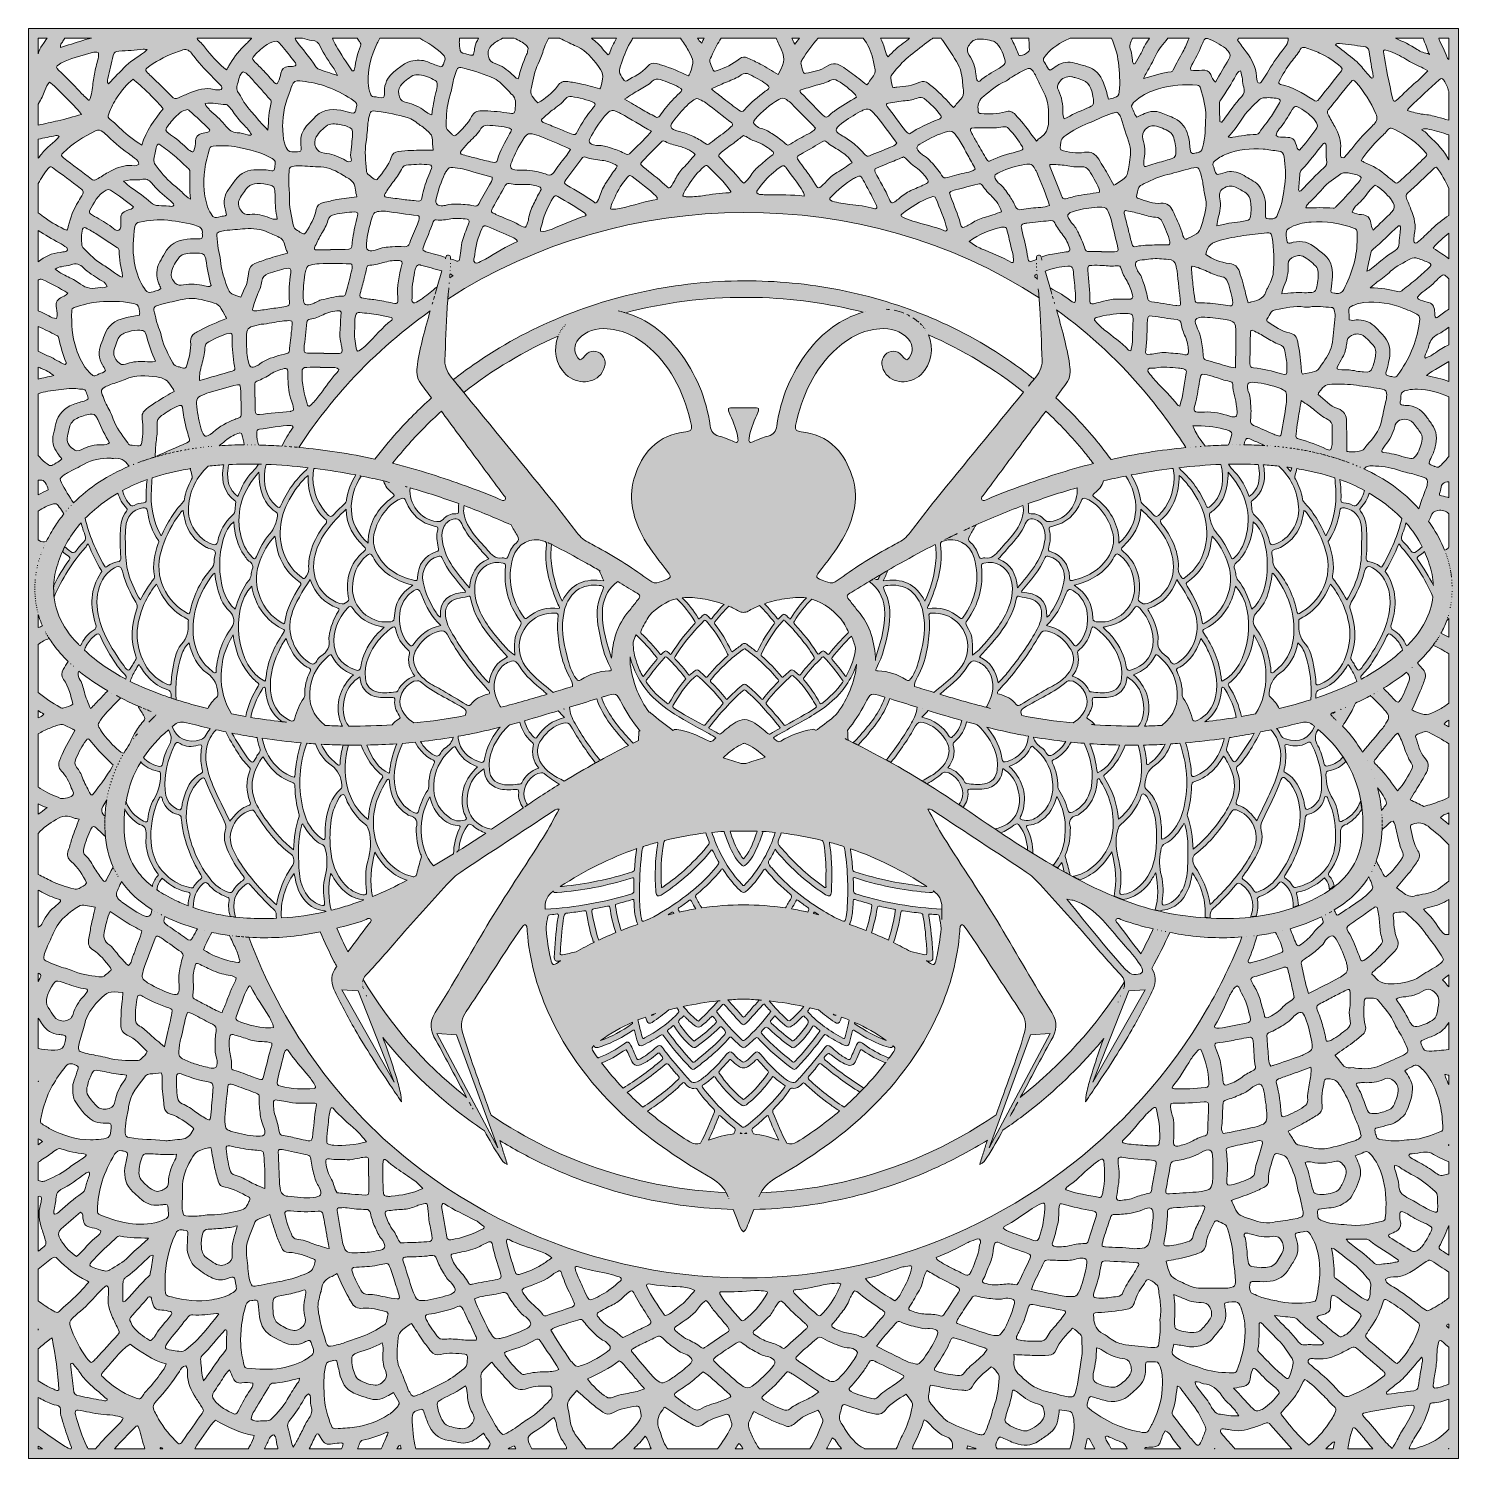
# Model space of a CAD drawing. Extents: x 140 to 2861, y -2860 to -140.
import ezdxf

# ---------------------------------------------------------------- set-up
doc = ezdxf.new("R2010")
doc.units = 0
doc.header["$MEASUREMENT"] = 0
doc.layers.add('Layer 1', color=7, linetype='Continuous')

# ---------------------------------------------------------------- blocks, each defined once
blk = doc.blocks.new('block 2')
at = {"layer": 'Layer 1', "true_color": 0xffffff}
h = blk.add_hatch(color=7, dxfattribs=at)
h.dxf.hatch_style = 2
h.paths.add_polyline_path([(2815.7, -139.6), (2784.4, -139.6), (2711.3, -139.6), (2683.8, -139.6), (2604, -139.6), (2525.6, -139.6), (2453.5, -139.6), (2421.4, -139.6), (2407.3, -139.6), (2278.8, -139.6), (2249.8, -139.6), (2097.7, -139.6), (2087.9, -139.6), (2039.3, -139.6), (1988.7, -139.6), (1923.6, -139.6), (1895.3, -139.6), (1818.3, -139.6), (1748.3, -139.6), (1711.9, -139.6), (1661, -139.6), (1623.4, -139.6), (1583.2, -139.6), (1547.2, -139.6), (1472.5, -139.6), (1438, -139.6), (1400.4, -139.6), (1356.7, -139.6), (1299.7, -139.6), (1268.6, -139.6), (1193.6, -139.6), (1108.2, -139.6), (1087.3, -139.6), (1020.7, -139.6), (963.4, -139.6), (837.7, -139.6), (819.1, -139.6), (753.8, -139.6), (711.3, -139.6), (556.5, -139.6), (470, -139.6), (409.2, -139.6), (317.5, -139.6), (287.3, -139.6), (221.9, -139.6), (188.9, -139.6), (140.3, -139.6), (140.3, -210.4), (140.3, -241.3), (140.3, -260.7), (140.3, -355.4), (140.3, -411.1), (140.3, -510.6), (140.3, -598.1), (140.3, -641.7), (140.3, -669.3), (140.3, -698.4), (140.3, -740.5), (140.3, -773.6), (140.3, -804.2), (140.3, -841.9), (140.3, -920.6), (140.3, -1001.2), (140.3, -1037.7), (140.3, -1133.2), (140.3, -1139.4), (140.3, -1222.4), (140.3, -1291.7), (140.3, -1328.3), (140.3, -1385.7), (140.3, -1421.7), (140.3, -1460.9), (140.3, -1497.9), (140.3, -1570), (140.3, -1602), (140.3, -1649.8), (140.3, -1699.5), (140.3, -1739.1), (140.3, -1775.7), (140.3, -1848.1), (140.3, -1876.3), (140.3, -1900.9), (140.3, -1936.6), (140.3, -2074.6), (140.3, -2102.7), (140.3, -2118.6), (140.3, -2148.7), (140.3, -2178.1), (140.3, -2243.9), (140.3, -2276.2), (140.3, -2311.2), (140.3, -2322.5), (140.3, -2375.8), (140.3, -2481.1), (140.3, -2516), (140.3, -2542.2), (140.3, -2606.4), (140.3, -2631.7), (140.3, -2665.6), (140.3, -2700.2), (140.3, -2732.5), (140.3, -2784.6), (140.3, -2823.3), (140.3, -2859.9), (194.9, -2859.9), (289.6, -2859.9), (366.6, -2859.9), (394.2, -2859.9), (414.3, -2859.9), (457.7, -2859.9), (547.4, -2859.9), (578.8, -2859.9), (624.2, -2859.9), (665.3, -2859.9), (727.1, -2859.9), (757.2, -2859.9), (802.6, -2859.9), (833, -2859.9), (853.7, -2859.9), (882.4, -2859.9), (996.1, -2859.9), (1047.5, -2859.9), (1077.1, -2859.9), (1112.8, -2859.9), (1153.3, -2859.9), (1215.9, -2859.9), (1229.2, -2859.9), (1272.3, -2859.9), (1335.9, -2859.9), (1372.8, -2859.9), (1435, -2859.9), (1470, -2859.9), (1510, -2859.9), (1549.3, -2859.9), (1615.1, -2859.9), (1646.6, -2859.9), (1709.5, -2859.9), (1763.6, -2859.9), (1781, -2859.9), (1839.8, -2859.9), (1880.6, -2859.9), (1919.6, -2859.9), (1951.4, -2859.9), (2003.2, -2859.9), (2113.6, -2859.9), (2143.4, -2859.9), (2179.4, -2859.9), (2210.1, -2859.9), (2242.5, -2859.9), (2275.2, -2859.9), (2345.4, -2859.9), (2383.3, -2859.9), (2415.3, -2859.9), (2449.7, -2859.9), (2538.7, -2859.9), (2588.5, -2859.9), (2617.1, -2859.9), (2645.2, -2859.9), (2714.5, -2859.9), (2808.3, -2859.9), (2860.6, -2859.9), (2860.6, -2824.6), (2860.6, -2778.2), (2860.6, -2740.1), (2860.6, -2711.6), (2860.6, -2664.4), (2860.6, -2628.9), (2860.6, -2598.1), (2860.6, -2538), (2860.6, -2517.4), (2860.6, -2485.3), (2860.6, -2388), (2860.6, -2358.1), (2860.6, -2341.5), (2860.6, -2312.8), (2860.6, -2304.4), (2860.6, -2274.5), (2860.6, -2247.5), (2860.6, -2236), (2860.6, -2215.3), (2860.6, -2185.2), (2860.6, -2139.4), (2860.6, -2109.6), (2860.6, -2105.4), (2860.6, -2077.6), (2860.6, -1939.9), (2860.6, -1903.8), (2860.6, -1884.2), (2860.6, -1853.7), (2860.6, -1790.5), (2860.6, -1746.7), (2860.6, -1711.4), (2860.6, -1672.7), (2860.6, -1622.4), (2860.6, -1585.7), (2860.6, -1516), (2860.6, -1480.9), (2860.6, -1443.7), (2860.6, -1403.2), (2860.6, -1339.9), (2860.6, -1308.4), (2860.6, -1237.7), (2860.6, -1042.3), (2860.6, -1002.6), (2860.6, -927.2), (2860.6, -849.5), (2860.6, -810.1), (2860.6, -762.9), (2860.6, -730), (2860.6, -693.4), (2860.6, -659), (2860.6, -641.4), (2860.6, -595.9), (2860.6, -514.7), (2860.6, -202.1), (2860.6, -139.6)])
edge = h.paths.add_edge_path()
edge.add_spline(control_points=[(2848.6, -1205), (2848.6, -1204.9), (2848.6, -1204.8), (2848.6, -1204.8), (2848.6, -1204.8), (2848.6, -1204.9), (2848.6, -1205)], knot_values=[0, 0, 0, 0, 1, 1, 1, 2, 2, 2, 2], degree=3, periodic=1)
edge = h.paths.add_edge_path()
edge.add_spline(control_points=[(2847.4, -1183.4), (2847.4, -1183.4), (2847.4, -1183.4), (2847.4, -1183.4), (2847.1, -1181.1), (2846.8, -1178.8), (2846.5, -1176.6), (2846.8, -1178.8), (2847.1, -1181.1), (2847.4, -1183.4), (2847.4, -1183.4), (2847.4, -1183.4), (2847.4, -1183.4)], knot_values=[0, 0, 0, 0, 1, 1, 1, 2, 2, 2, 3, 3, 3, 4, 4, 4, 4], degree=3, periodic=1)
edge = h.paths.add_edge_path()
edge.add_spline(control_points=[(2848.5, -1200.1), (2848.5, -1199.6), (2848.5, -1199.1), (2848.4, -1198.6), (2848.5, -1199.1), (2848.5, -1199.6), (2848.5, -1200.1)], knot_values=[0, 0, 0, 0, 1, 1, 1, 2, 2, 2, 2], degree=3, periodic=1)
edge = h.paths.add_edge_path()
edge.add_spline(control_points=[(2848.3, -1195.1), (2848.3, -1194.5), (2848.2, -1194), (2848.2, -1193.4), (2848.2, -1194), (2848.3, -1194.5), (2848.3, -1195.1)], knot_values=[0, 0, 0, 0, 1, 1, 1, 2, 2, 2, 2], degree=3, periodic=1)
edge = h.paths.add_edge_path()
edge.add_spline(control_points=[(2848, -1189.9), (2847.9, -1189.4), (2847.9, -1188.9), (2847.8, -1188.4), (2847.9, -1188.9), (2847.9, -1189.4), (2848, -1189.9)], knot_values=[0, 0, 0, 0, 1, 1, 1, 2, 2, 2, 2], degree=3, periodic=1)
edge = h.paths.add_edge_path()
edge.add_spline(control_points=[(2848.5, -1209.9), (2848.5, -1210.3), (2848.5, -1210.7), (2848.5, -1211.2), (2848.5, -1210.7), (2848.5, -1210.3), (2848.5, -1209.9)], knot_values=[0, 0, 0, 0, 1, 1, 1, 2, 2, 2, 2], degree=3, periodic=1)
edge = h.paths.add_edge_path()
edge.add_spline(control_points=[(2848.3, -1214.8), (2848.3, -1215.3), (2848.3, -1215.8), (2848.3, -1216.3), (2848.3, -1215.8), (2848.3, -1215.3), (2848.3, -1214.8)], knot_values=[0, 0, 0, 0, 1, 1, 1, 2, 2, 2, 2], degree=3, periodic=1)
edge = h.paths.add_edge_path()
edge.add_spline(control_points=[(2848, -1219.8), (2848, -1220.3), (2848, -1220.7), (2847.9, -1221.1), (2848, -1220.7), (2848, -1220.3), (2848, -1219.8)], knot_values=[0, 0, 0, 0, 1, 1, 1, 2, 2, 2, 2], degree=3, periodic=1)
edge = h.paths.add_edge_path()
edge.add_spline(control_points=[(2847.5, -1225.8), (2847.5, -1225.8), (2847.5, -1225.8), (2847.5, -1225.9), (2847.5, -1225.8), (2847.5, -1225.8), (2847.5, -1225.8)], knot_values=[0, 0, 0, 0, 1, 1, 1, 2, 2, 2, 2], degree=3, periodic=1)
edge = h.paths.add_edge_path()
edge.add_spline(control_points=[(2785.9, -2609.8), (2782.8, -2621.9), (2777.5, -2633.2), (2771.3, -2643.9), (2763.7, -2656.8), (2755.6, -2669.4), (2744.1, -2679), (2742.8, -2678.6), (2741.6, -2678.6), (2740.8, -2678), (2724.2, -2664.1), (2707.6, -2650.1), (2691, -2636), (2689.1, -2634.4), (2687.5, -2632.3), (2685.7, -2630.4), (2683.5, -2628.2), (2683.6, -2626), (2685.2, -2623.6), (2689.3, -2617.6), (2693, -2611.4), (2697.2, -2605.5), (2706.7, -2592.3), (2712.5, -2577.4), (2717.4, -2562.1), (2719.1, -2557), (2721.1, -2556), (2725.3, -2558.7), (2736.1, -2565.6), (2746.9, -2572.7), (2757.4, -2580.3), (2766.1, -2586.6), (2773.5, -2594.8), (2782.9, -2600.4), (2786.7, -2602.6), (2786.9, -2606.1), (2785.9, -2609.8)], knot_values=[0, 0, 0, 0, 1, 1, 1, 2, 2, 2, 3, 3, 3, 4, 4, 4, 5, 5, 5, 6, 6, 6, 7, 7, 7, 8, 8, 8, 9, 9, 9, 10, 10, 10, 11, 11, 11, 12, 12, 12, 12], degree=3, periodic=1)
edge = h.paths.add_edge_path()
edge.add_spline(control_points=[(2790.5, -2667.1), (2792.9, -2669.6), (2792.4, -2672.2), (2792, -2674.6), (2789.5, -2690.9), (2786.8, -2707.1), (2784.2, -2723.4), (2783.4, -2728.1), (2780.5, -2730.5), (2775.8, -2731.1), (2759.5, -2733.3), (2743.2, -2735.7), (2726.9, -2737.9), (2725.5, -2738), (2723.6, -2738.1), (2723.6, -2735.9), (2723.6, -2735), (2723.9, -2733.7), (2724.6, -2733.1), (2731.3, -2727.6), (2738.1, -2722.1), (2744.9, -2716.6), (2749.3, -2713), (2754, -2709.6), (2757.7, -2705.5), (2768.7, -2693.1), (2779.2, -2680.4), (2790.5, -2667.1)], knot_values=[0, 0, 0, 0, 1, 1, 1, 2, 2, 2, 3, 3, 3, 4, 4, 4, 5, 5, 5, 6, 6, 6, 7, 7, 7, 8, 8, 8, 9, 9, 9, 9], degree=3, periodic=1)
edge = h.paths.add_edge_path()
edge.add_spline(control_points=[(2290.8, -2641.3), (2289.9, -2647.2), (2288.9, -2648.1), (2282.9, -2648.7), (2280.3, -2649), (2277.7, -2649.3), (2275.1, -2649), (2259.2, -2647.3), (2243.2, -2645.5), (2227.3, -2643.5), (2217.3, -2642.3), (2208.4, -2638.6), (2200.1, -2632.8), (2195, -2629.3), (2189.8, -2625.6), (2184.5, -2622.7), (2172.1, -2616), (2167.7, -2605.7), (2166.7, -2592.5), (2166.1, -2582.8), (2165.5, -2582.7), (2174.7, -2582.4), (2192.3, -2581.8), (2209.7, -2579.4), (2227.1, -2576.7), (2236.1, -2575.4), (2241.9, -2571.8), (2244.6, -2562.1), (2247.9, -2550.7), (2253.1, -2539.8), (2261.1, -2530.6), (2264.4, -2526.9), (2265.2, -2519.1), (2270.7, -2519.6), (2275.7, -2520.2), (2280.5, -2524.9), (2285.2, -2528.1), (2288.3, -2530.3), (2289.4, -2533.8), (2289.9, -2537.6), (2291.2, -2547.3), (2292.8, -2557.1), (2293.8, -2566.8), (2294.7, -2576.7), (2294.3, -2586.5), (2292.8, -2596.5), (2294, -2611.4), (2293, -2626.4), (2290.8, -2641.3)], knot_values=[0, 0, 0, 0, 1, 1, 1, 2, 2, 2, 3, 3, 3, 4, 4, 4, 5, 5, 5, 6, 6, 6, 7, 7, 7, 8, 8, 8, 9, 9, 9, 10, 10, 10, 11, 11, 11, 12, 12, 12, 13, 13, 13, 14, 14, 14, 15, 15, 15, 16, 16, 16, 16], degree=3, periodic=1)
edge = h.paths.add_edge_path()
edge.add_spline(control_points=[(2007.1, -2591.7), (2002.9, -2601.7), (1998.8, -2611.8), (1992.2, -2620.6), (1989.7, -2624.1), (1986.8, -2626.9), (1982.2, -2626.3), (1974.6, -2626.3), (1967.6, -2624.1), (1960.8, -2621.9), (1944.1, -2616.4), (1927.5, -2610.4), (1910.9, -2604.6), (1904.9, -2602.5), (1904.6, -2601.7), (1907.9, -2595.7), (1909.9, -2592.1), (1912.1, -2588.6), (1914.3, -2585.1), (1920.9, -2575.2), (1927.8, -2565.5), (1934.1, -2555.4), (1936.7, -2551.1), (1939.6, -2549.6), (1944.3, -2550.9), (1954.2, -2553.8), (1964.5, -2555.1), (1974.8, -2556.2), (1982, -2557), (1989.2, -2557.9), (1996.4, -2555.8), (2000.9, -2554.4), (2005.6, -2554.9), (2010.2, -2556.1), (2014.9, -2557.3), (2017.4, -2560.4), (2016, -2565.3), (2013.5, -2574.2), (2010.7, -2583.2), (2007.1, -2591.7)], knot_values=[0, 0, 0, 0, 1, 1, 1, 2, 2, 2, 3, 3, 3, 4, 4, 4, 5, 5, 5, 6, 6, 6, 7, 7, 7, 8, 8, 8, 9, 9, 9, 10, 10, 10, 11, 11, 11, 12, 12, 12, 13, 13, 13, 13], degree=3, periodic=1)
edge = h.paths.add_edge_path()
edge.add_spline(control_points=[(2017.6, -2731), (2020.2, -2732.7), (2022.8, -2734.5), (2025.1, -2736.5), (2035.4, -2745.4), (2046.6, -2752.8), (2060.1, -2755.9), (2065.5, -2757.2), (2069.6, -2759.7), (2071.4, -2765.3), (2073.5, -2771.9), (2074.4, -2778.9), (2070.6, -2784.8), (2063.7, -2795.6), (2052.8, -2801.8), (2041.3, -2806.7), (2039.5, -2807.5), (2037.2, -2807), (2032.9, -2807.2), (2022.2, -2804.8), (2010.2, -2800.6), (2000.1, -2791.9), (1997.8, -2790), (1997.6, -2787.4), (1998.2, -2784.8), (1999.6, -2779.3), (2001.2, -2773.8), (2002.9, -2768.4), (2006.5, -2757.1), (2010.2, -2745.8), (2011.3, -2733.8), (2011.6, -2729.6), (2014.1, -2728.7), (2017.6, -2731)], knot_values=[0, 0, 0, 0, 1, 1, 1, 2, 2, 2, 3, 3, 3, 4, 4, 4, 5, 5, 5, 6, 6, 6, 7, 7, 7, 8, 8, 8, 9, 9, 9, 10, 10, 10, 11, 11, 11, 11], degree=3, periodic=1)
edge = h.paths.add_edge_path()
edge.add_spline(control_points=[(1426.5, -2648.9), (1424, -2650.6), (1421.8, -2650.5), (1419.6, -2648.6), (1412.1, -2641.9), (1403.2, -2637.9), (1394.3, -2633.6), (1388.7, -2631), (1383.7, -2627.1), (1378.7, -2623.4), (1363.8, -2612.6), (1367.8, -2612.1), (1378.7, -2604.4), (1392.6, -2594.6), (1407.4, -2585.6), (1417, -2570.8), (1420, -2566.1), (1424.3, -2562.3), (1429, -2559.3), (1435.7, -2564.4), (1438.3, -2571.5), (1443, -2577), (1452.1, -2587.6), (1461, -2598.4), (1469.9, -2609.2), (1475, -2615.5), (1474.9, -2616.3), (1467.8, -2621.1), (1454.1, -2630.4), (1440.3, -2639.6), (1426.5, -2648.9)], knot_values=[0, 0, 0, 0, 1, 1, 1, 2, 2, 2, 3, 3, 3, 4, 4, 4, 5, 5, 5, 6, 6, 6, 7, 7, 7, 8, 8, 8, 9, 9, 9, 10, 10, 10, 10], degree=3, periodic=1)
edge = h.paths.add_edge_path()
edge.add_spline(control_points=[(1431.4, -2700.2), (1445.8, -2712.8), (1460.1, -2725.5), (1474.4, -2738.2), (1476.9, -2740.4), (1476.6, -2743), (1473.7, -2744.2), (1467, -2747.1), (1460.4, -2750.2), (1453.6, -2752.4), (1441.2, -2756.2), (1428.8, -2759.8), (1417.6, -2766.6), (1414.3, -2768.6), (1410.9, -2768.5), (1407.4, -2766.6), (1395.1, -2759.9), (1383.2, -2752.5), (1372.5, -2743.5), (1367.9, -2739.6), (1368.1, -2737.1), (1372.8, -2733.8), (1381.7, -2727.6), (1391, -2721.8), (1399.6, -2715.3), (1407.8, -2709), (1415.4, -2702), (1423.5, -2695.1), (1426.2, -2696.8), (1429.1, -2698.2), (1431.4, -2700.2)], knot_values=[0, 0, 0, 0, 1, 1, 1, 2, 2, 2, 3, 3, 3, 4, 4, 4, 5, 5, 5, 6, 6, 6, 7, 7, 7, 8, 8, 8, 9, 9, 9, 10, 10, 10, 10], degree=3, periodic=1)
edge = h.paths.add_edge_path()
edge.add_spline(control_points=[(964.4, -2634), (953.5, -2633), (942.7, -2631.9), (931.8, -2633.2), (925.6, -2634), (920.9, -2632), (917.1, -2626.7), (909.8, -2616.6), (902.4, -2606.6), (896.9, -2595.4), (893.9, -2589.2), (895, -2586.7), (901.5, -2585.7), (915.4, -2583.5), (929, -2580.5), (942.4, -2576.4), (944.9, -2575.7), (947.3, -2574.9), (949.8, -2574), (962.8, -2569.2), (961.7, -2566.2), (969.4, -2581.7), (976.8, -2596.5), (983.7, -2611.6), (990.8, -2626.6), (991.9, -2628.9), (993.3, -2631.2), (991.6, -2634.6), (982.8, -2635.5), (973.5, -2634.9), (964.4, -2634)], knot_values=[0, 0, 0, 0, 1, 1, 1, 2, 2, 2, 3, 3, 3, 4, 4, 4, 5, 5, 5, 6, 6, 6, 7, 7, 7, 8, 8, 8, 9, 9, 9, 10, 10, 10, 10], degree=3, periodic=1)
edge = h.paths.add_edge_path()
edge.add_spline(control_points=[(985, -2791.9), (980.3, -2798.5), (974.2, -2803.7), (965.8, -2803.3), (956.6, -2802.8), (947.3, -2801.1), (938.6, -2797.9), (933.1, -2795.8), (929.2, -2791.3), (926.7, -2786.1), (922.9, -2778.2), (919.6, -2770), (918.1, -2761.3), (917.1, -2756), (917.9, -2752.1), (922.7, -2749.4), (924, -2748.6), (925.2, -2747.6), (926.6, -2746.9), (941.8, -2739.5), (957.1, -2732.2), (971.6, -2721.7), (974.5, -2728.1), (974.9, -2733.6), (975.2, -2739.2), (975.9, -2751.2), (978.3, -2762.8), (984.7, -2773.2), (988.5, -2779.5), (989.4, -2785.6), (985, -2791.9)], knot_values=[0, 0, 0, 0, 1, 1, 1, 2, 2, 2, 3, 3, 3, 4, 4, 4, 5, 5, 5, 6, 6, 6, 7, 7, 7, 8, 8, 8, 9, 9, 9, 10, 10, 10, 10], degree=3, periodic=1)
edge = h.paths.add_edge_path()
edge.add_spline(control_points=[(819.2, -2692.9), (821.9, -2698.9), (822.7, -2704.7), (818.1, -2710.4), (813.3, -2716.3), (807.5, -2720.6), (799.7, -2720.4), (788.6, -2720), (778.6, -2715.5), (769, -2710.5), (764.9, -2708.3), (762.4, -2703.9), (760.8, -2699.5), (757.4, -2690.2), (754.8, -2680.8), (755, -2670.8), (755, -2665.9), (756.9, -2662.9), (761.1, -2661.1), (763, -2660.3), (764.8, -2659.2), (766.8, -2658.5), (782.5, -2653.7), (798.1, -2648.6), (813.3, -2640.1), (815.3, -2647.3), (814.6, -2653.4), (814.4, -2659.5), (814, -2670.9), (814.5, -2682.2), (819.2, -2692.9)], knot_values=[0, 0, 0, 0, 1, 1, 1, 2, 2, 2, 3, 3, 3, 4, 4, 4, 5, 5, 5, 6, 6, 6, 7, 7, 7, 8, 8, 8, 9, 9, 9, 10, 10, 10, 10], degree=3, periodic=1)
edge = h.paths.add_edge_path()
edge.add_spline(control_points=[(816.1, -2606.6), (802.8, -2614.7), (789.4, -2622.9), (774.6, -2627.9), (764.8, -2631.2), (755, -2634.3), (745.3, -2638.1), (737.2, -2641.4), (728.5, -2643.4), (720, -2645.6), (711.2, -2647.8), (708.9, -2647.1), (706.1, -2638.4), (699.4, -2617.7), (693.5, -2596.7), (691.1, -2574.9), (690, -2565.2), (693.3, -2555.5), (695.4, -2545.8), (696, -2543.3), (697.4, -2540.9), (697.6, -2538.4), (698.6, -2525.4), (706.3, -2518), (717.7, -2513.5), (720.6, -2512.3), (723.1, -2510.4), (727.1, -2508), (734.4, -2524.5), (741, -2539.7), (749.3, -2554), (750.9, -2556.7), (752.5, -2559.4), (753.9, -2562.1), (758.7, -2571.5), (765.6, -2575.6), (776.6, -2574.3), (791.2, -2572.7), (805.3, -2577.3), (819.5, -2580.3), (823.1, -2581), (824.7, -2583.6), (824, -2587.1), (823.3, -2591.2), (822.3, -2595.3), (821.5, -2599.3), (820.8, -2602.6), (818.8, -2605), (816.1, -2606.6)], knot_values=[0, 0, 0, 0, 1, 1, 1, 2, 2, 2, 3, 3, 3, 4, 4, 4, 5, 5, 5, 6, 6, 6, 7, 7, 7, 8, 8, 8, 9, 9, 9, 10, 10, 10, 11, 11, 11, 12, 12, 12, 13, 13, 13, 14, 14, 14, 15, 15, 15, 16, 16, 16, 16], degree=3, periodic=1)
edge = h.paths.add_edge_path()
edge.add_spline(control_points=[(613.2, -502.1), (607.2, -503.2), (603, -501.4), (598.7, -499.7), (586.6, -494.8), (574.2, -491.6), (561, -493), (553.7, -493.7), (547.7, -492), (543.8, -485.2), (539.7, -478.1), (537.8, -470.3), (541.9, -463), (546.1, -455.4), (551.4, -448.2), (557.1, -441.6), (561.7, -436.4), (568.5, -434.6), (575.4, -434.5), (583.7, -434.3), (591.9, -435.6), (600, -437.4), (605.9, -438.8), (608.8, -442.4), (608.9, -448.4), (609, -452.5), (609.5, -456.6), (609.5, -460.8), (609.2, -474.3), (610.6, -487.6), (613.2, -502.1)], knot_values=[0, 0, 0, 0, 1, 1, 1, 2, 2, 2, 3, 3, 3, 4, 4, 4, 5, 5, 5, 6, 6, 6, 7, 7, 7, 8, 8, 8, 9, 9, 9, 10, 10, 10, 10], degree=3, periodic=1)
edge = h.paths.add_edge_path()
edge.add_spline(control_points=[(1500.3, -343.1), (1507.9, -344.9), (1513.3, -351.2), (1520.7, -353.4), (1531.3, -356.6), (1540.6, -362), (1549.6, -368.2), (1552.1, -369.9), (1554.5, -372), (1556.6, -374.2), (1558.2, -376), (1557.9, -378.3), (1556, -379.6), (1547.5, -385.6), (1540.1, -392.9), (1532.1, -399.4), (1525.1, -405), (1519.4, -411.5), (1514.4, -418.8), (1510.7, -424.3), (1507, -430), (1501.1, -433.8), (1494.1, -429.1), (1490.8, -421.8), (1485.3, -416.3), (1475.1, -406), (1465.2, -395.4), (1455.3, -384.9), (1452.5, -381.9), (1452.6, -379.5), (1455.8, -377), (1463.1, -371.2), (1470.6, -365.6), (1478, -359.9), (1479.2, -359), (1480.6, -358.3), (1481.9, -357.3), (1488, -352.6), (1494.1, -347.9), (1500.3, -343.1)], knot_values=[0, 0, 0, 0, 1, 1, 1, 2, 2, 2, 3, 3, 3, 4, 4, 4, 5, 5, 5, 6, 6, 6, 7, 7, 7, 8, 8, 8, 9, 9, 9, 10, 10, 10, 11, 11, 11, 12, 12, 12, 13, 13, 13, 13], degree=3, periodic=1)
edge = h.paths.add_edge_path()
edge.add_spline(control_points=[(1463.3, -273.4), (1456, -267.7), (1448.8, -261.9), (1439.5, -254.5), (1450.9, -249.2), (1460.1, -244.5), (1469.7, -240.7), (1478.9, -237), (1488.1, -233.6), (1496.2, -227.8), (1501.3, -224.1), (1506.4, -224), (1512.1, -227), (1522.8, -232.4), (1533.4, -237.8), (1543.1, -244.8), (1545.6, -246.6), (1548.3, -248.3), (1549.4, -251.5), (1548.1, -255.2), (1544.6, -256.8), (1541.8, -258.9), (1527.7, -269.6), (1514, -280.6), (1502.3, -294), (1498.5, -298.4), (1496.7, -298.6), (1491.8, -295), (1482.2, -288), (1472.7, -280.7), (1463.3, -273.4)], knot_values=[0, 0, 0, 0, 1, 1, 1, 2, 2, 2, 3, 3, 3, 4, 4, 4, 5, 5, 5, 6, 6, 6, 7, 7, 7, 8, 8, 8, 9, 9, 9, 10, 10, 10, 10], degree=3, periodic=1)
edge = h.paths.add_edge_path()
edge.add_spline(control_points=[(1805, -383.8), (1806.3, -384.5), (1807.9, -384.9), (1808.8, -385.9), (1815.5, -393.9), (1823.5, -400.2), (1831.9, -406.4), (1839.3, -411.9), (1845.5, -419.1), (1850.5, -427), (1852.7, -430.3), (1851.9, -432.7), (1848.4, -434.4), (1839.5, -438.5), (1830.7, -442.9), (1821.6, -446.6), (1813.3, -449.9), (1806.1, -454.7), (1799.4, -460.5), (1796.7, -462.9), (1793.8, -465.2), (1790.9, -467.3), (1782.9, -473), (1780.9, -472.7), (1777.4, -463.7), (1770.5, -445.7), (1759.5, -429.9), (1751.2, -412.7), (1749.3, -408.8), (1749.6, -406.9), (1753.3, -405.2), (1759.4, -402.4), (1765.6, -400), (1771.8, -397.4), (1781.4, -393.5), (1790.9, -389.5), (1800.5, -385.6), (1801.9, -385), (1803.3, -384.5), (1805, -383.8)], knot_values=[0, 0, 0, 0, 1, 1, 1, 2, 2, 2, 3, 3, 3, 4, 4, 4, 5, 5, 5, 6, 6, 6, 7, 7, 7, 8, 8, 8, 9, 9, 9, 10, 10, 10, 11, 11, 11, 12, 12, 12, 13, 13, 13, 13], degree=3, periodic=1)
edge = h.paths.add_edge_path()
edge.add_spline(control_points=[(1773.9, -288), (1771.3, -284.5), (1772.1, -281.9), (1776.1, -281.4), (1786.8, -280), (1797.4, -277.2), (1808.3, -276.8), (1816.6, -276.4), (1824.6, -274.2), (1832.5, -271.6), (1836.4, -270.4), (1840.7, -269.8), (1844.4, -272.8), (1856, -282.4), (1867, -292.5), (1875.7, -304.9), (1877.3, -307.2), (1876.5, -310.1), (1873.9, -311.4), (1873, -311.8), (1872, -312.1), (1871.1, -312.5), (1851.7, -319.8), (1833, -328.4), (1816.1, -339.9), (1812.3, -338.8), (1810.4, -336.2), (1808.6, -333.8), (1797, -318.6), (1785.4, -303.3), (1773.9, -288)], knot_values=[0, 0, 0, 0, 1, 1, 1, 2, 2, 2, 3, 3, 3, 4, 4, 4, 5, 5, 5, 6, 6, 6, 7, 7, 7, 8, 8, 8, 9, 9, 9, 10, 10, 10, 10], degree=3, periodic=1)
edge = h.paths.add_edge_path()
edge.add_spline(control_points=[(2114.1, -400.2), (2123.9, -402), (2133.5, -403.4), (2143.4, -402.6), (2149.6, -402.2), (2154.2, -404.1), (2157.8, -409.7), (2164.7, -420.6), (2171.6, -431.5), (2176.6, -443.5), (2177.6, -445.9), (2178.5, -448.3), (2177.2, -451.5), (2162.2, -453.5), (2146.8, -455), (2131.7, -458.6), (2127.7, -459.6), (2123.7, -460.5), (2119.7, -461.7), (2108.8, -464.8), (2108.2, -464.7), (2103.9, -453.9), (2097.2, -437.1), (2090.6, -420.3), (2084, -403.4), (2083.5, -402.1), (2083.5, -400.5), (2083.1, -398), (2093.8, -398.2), (2104.1, -398.4), (2114.1, -400.2)], knot_values=[0, 0, 0, 0, 1, 1, 1, 2, 2, 2, 3, 3, 3, 4, 4, 4, 5, 5, 5, 6, 6, 6, 7, 7, 7, 8, 8, 8, 9, 9, 9, 10, 10, 10, 10], degree=3, periodic=1)
edge = h.paths.add_edge_path()
edge.add_spline(control_points=[(2101, -242.3), (2106.7, -233.8), (2114.4, -229.6), (2124.8, -231.4), (2126.9, -231.7), (2128.9, -232.3), (2130.9, -232.8), (2154.3, -238.5), (2161.1, -245), (2165.2, -268.6), (2168, -284.6), (2168.2, -285.2), (2153.8, -291.2), (2139.1, -297.3), (2124.7, -303.7), (2110.8, -311.5), (2108, -307.1), (2108.2, -302.8), (2108.2, -298.8), (2108, -284.2), (2106.4, -269.8), (2099.5, -256.7), (2096.6, -251.2), (2098, -246.7), (2101, -242.3)], knot_values=[0, 0, 0, 0, 1, 1, 1, 2, 2, 2, 3, 3, 3, 4, 4, 4, 5, 5, 5, 6, 6, 6, 7, 7, 7, 8, 8, 8, 8], degree=3, periodic=1)
edge = h.paths.add_edge_path()
edge.add_spline(control_points=[(2608.7, -366.1), (2609.3, -373.9), (2608.6, -381.8), (2609.9, -389.3), (2611, -395.8), (2609.5, -400.8), (2604.8, -404.6), (2589.1, -417.5), (2576.2, -433.1), (2561.8, -447.3), (2561.5, -447.6), (2561.1, -448.2), (2560.7, -448.3), (2559.7, -448.6), (2558.6, -449), (2557.8, -448.7), (2557.1, -448.5), (2556.4, -447.2), (2556.4, -446.4), (2557.2, -436.1), (2558.2, -425.8), (2559.1, -415.5), (2559.3, -412.8), (2560.3, -410.4), (2562.2, -408.5), (2576.7, -393.7), (2588.5, -376.5), (2601.8, -360.7), (2603, -359.3), (2604.1, -357.2), (2606.7, -357.7), (2609.8, -359.8), (2608.5, -363.3), (2608.7, -366.1)], knot_values=[0, 0, 0, 0, 1, 1, 1, 2, 2, 2, 3, 3, 3, 4, 4, 4, 5, 5, 5, 6, 6, 6, 7, 7, 7, 8, 8, 8, 9, 9, 9, 10, 10, 10, 11, 11, 11, 11], degree=3, periodic=1)
edge = h.paths.add_edge_path()
edge.add_spline(control_points=[(2805.2, -331.3), (2817.6, -334.4), (2829.8, -337.9), (2842.1, -341.5), (2842.1, -341.5), (2842.1, -389.2), (2842.1, -389.2), (2841.4, -388.1), (2840.7, -387), (2840.2, -385.8), (2830.4, -366.4), (2813.5, -353.3), (2799.1, -337.9), (2796.8, -335.6), (2793.5, -334.2), (2790.6, -332.4), (2795.2, -328.8), (2800.5, -330.2), (2805.2, -331.3)], knot_values=[0, 0, 0, 0, 1, 1, 1, 2, 2, 2, 3, 3, 3, 4, 4, 4, 5, 5, 5, 6, 6, 6, 6], degree=3, periodic=1)
edge = h.paths.add_edge_path()
edge.add_spline(control_points=[(2790.6, -332.4), (2790.4, -332.3), (2790.2, -332.2), (2790.1, -332), (2790.1, -332), (2790.8, -332), (2790.8, -332), (2790.8, -332), (2790.6, -332.4), (2790.6, -332.4)], knot_values=[0, 0, 0, 0, 1, 1, 1, 2, 2, 2, 3, 3, 3, 3], degree=3, periodic=1)
edge = h.paths.add_edge_path()
edge.add_spline(control_points=[(2810.3, -892.5), (2806.3, -887.1), (2802.2, -881.7), (2798.3, -876.2), (2789.2, -863.7), (2777.2, -856.7), (2761.5, -856.5), (2758.4, -856.4), (2755.3, -856.1), (2752.3, -855.4), (2751.2, -855.1), (2749.8, -853.2), (2749.8, -852.1), (2749.9, -849), (2751.3, -846), (2751.1, -842.9), (2750.3, -830), (2755.5, -829.8), (2764.1, -827.5), (2770.2, -825.8), (2776.3, -825.7), (2782.5, -825.9), (2803.7, -826.3), (2823.4, -831.5), (2842.1, -839.9), (2842.1, -839.9), (2842.1, -953.8), (2842.1, -953.8), (2837.7, -959.3), (2833, -964.6), (2828.1, -969.8), (2824.4, -973.7), (2821.1, -975.7), (2816.1, -972.7), (2815.7, -972.5), (2815.1, -972.5), (2814.6, -972.3), (2803.7, -967.6), (2802.6, -968.4), (2808.2, -957.2), (2811.6, -950.3), (2814.8, -943), (2816.5, -935.5), (2819.9, -920.6), (2820, -905.7), (2810.3, -892.5)], knot_values=[0, 0, 0, 0, 1, 1, 1, 2, 2, 2, 3, 3, 3, 4, 4, 4, 5, 5, 5, 6, 6, 6, 7, 7, 7, 8, 8, 8, 9, 9, 9, 10, 10, 10, 11, 11, 11, 12, 12, 12, 13, 13, 13, 14, 14, 14, 15, 15, 15, 15], degree=3, periodic=1)
edge = h.paths.add_edge_path()
edge.add_spline(control_points=[(2718.7, -1434.3), (2719.8, -1435.5), (2720.8, -1436.6), (2721.8, -1437.8), (2729.7, -1448.1), (2729.8, -1449.9), (2722.8, -1461.3), (2720.9, -1464.4), (2718.9, -1467.5), (2716.6, -1470.3), (2704.3, -1485.2), (2691.7, -1500), (2678.1, -1516.2), (2678.1, -1516.2), (2678.1, -1516.2), (2678.1, -1516.2), (2670.9, -1504.1), (2662.6, -1492.4), (2653.3, -1481), (2649.3, -1476.1), (2644.8, -1471.5), (2640.3, -1467), (2640.4, -1465.7), (2641.3, -1464.4), (2642.9, -1462.1), (2648.6, -1454.1), (2653.9, -1445.9), (2658.2, -1436.9), (2660.4, -1432.3), (2662.9, -1427.8), (2664.5, -1423), (2664.5, -1423), (2664.5, -1423), (2664.5, -1423), (2674.5, -1418.5), (2684.3, -1413.6), (2694, -1408.3), (2693.6, -1408.5), (2693.3, -1408.7), (2693, -1408.9), (2702.1, -1416.8), (2710.8, -1425.1), (2718.7, -1434.3)], knot_values=[0, 0, 0, 0, 1, 1, 1, 2, 2, 2, 3, 3, 3, 4, 4, 4, 5, 5, 5, 6, 6, 6, 7, 7, 7, 8, 8, 8, 9, 9, 9, 10, 10, 10, 11, 11, 11, 12, 12, 12, 13, 13, 13, 14, 14, 14, 14], degree=3, periodic=1)
edge = h.paths.add_edge_path()
edge.add_spline(control_points=[(2699.4, -1405.3), (2699.8, -1405.1), (2700.2, -1404.9), (2700.6, -1404.7), (2700.2, -1404.9), (2699.8, -1405.1), (2699.4, -1405.3)], knot_values=[0, 0, 0, 0, 1, 1, 1, 2, 2, 2, 2], degree=3, periodic=1)
edge = h.paths.add_edge_path()
edge.add_spline(control_points=[(2705.8, -1401.7), (2705.9, -1401.7), (2705.9, -1401.7), (2706, -1401.6), (2705.9, -1401.7), (2705.9, -1401.7), (2705.8, -1401.7)], knot_values=[0, 0, 0, 0, 1, 1, 1, 2, 2, 2, 2], degree=3, periodic=1)
edge = h.paths.add_edge_path()
edge.add_spline(control_points=[(2715.5, -1650.1), (2715.5, -1648.5), (2715.5, -1646.8), (2715.4, -1645.2), (2715.5, -1646.8), (2715.5, -1648.5), (2715.5, -1650.1)], knot_values=[0, 0, 0, 0, 1, 1, 1, 2, 2, 2, 2], degree=3, periodic=1)
edge = h.paths.add_edge_path()
edge.add_spline(control_points=[(2714.4, -1626.9), (2713.1, -1612.3), (2710.6, -1597.9), (2706.9, -1584), (2710.6, -1588.8), (2714, -1593.7), (2717.3, -1598.7), (2719.3, -1601.7), (2720.7, -1605.1), (2722.4, -1608.3), (2724.3, -1611.9), (2724, -1615.3), (2721.3, -1618.4), (2719, -1621.2), (2716.8, -1624.1), (2714.4, -1626.9)], knot_values=[0, 0, 0, 0, 1, 1, 1, 2, 2, 2, 3, 3, 3, 4, 4, 4, 5, 5, 5, 5], degree=3, periodic=1)
edge = h.paths.add_edge_path()
edge.add_spline(control_points=[(2715.3, -1641.9), (2715.3, -1641.2), (2715.3, -1640.6), (2715.3, -1639.9), (2715.3, -1640.6), (2715.3, -1641.2), (2715.3, -1641.9)], knot_values=[0, 0, 0, 0, 1, 1, 1, 2, 2, 2, 2], degree=3, periodic=1)
edge = h.paths.add_edge_path()
edge.add_spline(control_points=[(2715.1, -1636.2), (2715.1, -1636), (2715.1, -1635.7), (2715.1, -1635.5), (2715.1, -1635.7), (2715.1, -1636), (2715.1, -1636.2)], knot_values=[0, 0, 0, 0, 1, 1, 1, 2, 2, 2, 2], degree=3, periodic=1)
edge = h.paths.add_edge_path()
edge.add_spline(control_points=[(2419.1, -2277.2), (2418, -2270.3), (2418.8, -2269.2), (2425.8, -2267.5), (2438.8, -2264.4), (2452, -2261.6), (2465.1, -2258.8), (2466.6, -2258.5), (2468.2, -2258.4), (2469.7, -2258.2), (2475.6, -2257.1), (2481.2, -2253.4), (2487.4, -2256.4), (2488.7, -2262.8), (2485.2, -2268.3), (2484, -2274.2), (2483.3, -2277.3), (2482.5, -2280.3), (2481.5, -2283.2), (2478.1, -2293.5), (2474, -2303.5), (2473.5, -2314.6), (2473.3, -2320.1), (2470.3, -2324.2), (2464.9, -2326.5), (2453.1, -2331.6), (2441.3, -2336.8), (2428.6, -2339.6), (2421.9, -2341.1), (2419.8, -2339.4), (2420, -2332.9), (2420.4, -2325.7), (2420.9, -2318.5), (2421.2, -2312.9), (2421.1, -2299.9), (2420.9, -2288.5), (2419.1, -2277.2)], knot_values=[0, 0, 0, 0, 1, 1, 1, 2, 2, 2, 3, 3, 3, 4, 4, 4, 5, 5, 5, 6, 6, 6, 7, 7, 7, 8, 8, 8, 9, 9, 9, 10, 10, 10, 11, 11, 11, 12, 12, 12, 12], degree=3, periodic=1)
edge = h.paths.add_edge_path()
edge.add_spline(control_points=[(1504.8, -2228), (1501.9, -2230.3), (1499.7, -2230.5), (1496.6, -2228.1), (1469.1, -2206.9), (1444.7, -2182.7), (1423.7, -2155.2), (1421.6, -2152.4), (1420.7, -2150.6), (1424.7, -2148.4), (1431.1, -2144.8), (1436.5, -2139.9), (1441.9, -2135.1), (1442.7, -2134.4), (1443.5, -2133.7), (1444.3, -2133.1), (1446.1, -2133.6), (1446.7, -2135.2), (1447.5, -2136.3), (1457.4, -2150.1), (1468.3, -2163), (1480.7, -2174.7), (1485.3, -2179), (1490.3, -2183), (1495.3, -2186.8), (1498.9, -2189.6), (1502.2, -2189.6), (1505.9, -2186.9), (1517.5, -2178.4), (1527.5, -2168.4), (1536.9, -2157.7), (1543, -2150.6), (1548.9, -2143.3), (1554.2, -2135.6), (1555.9, -2133.1), (1557.1, -2132.8), (1559.3, -2135), (1564.8, -2140.2), (1570.7, -2145), (1577.2, -2148.9), (1580.2, -2150.6), (1580, -2151.9), (1578.2, -2154.3), (1566.9, -2170), (1553.7, -2183.8), (1540, -2197.3), (1528.9, -2208.2), (1517.3, -2218.7), (1504.8, -2228)], knot_values=[0, 0, 0, 0, 1, 1, 1, 2, 2, 2, 3, 3, 3, 4, 4, 4, 5, 5, 5, 6, 6, 6, 7, 7, 7, 8, 8, 8, 9, 9, 9, 10, 10, 10, 11, 11, 11, 12, 12, 12, 13, 13, 13, 14, 14, 14, 15, 15, 15, 16, 16, 16, 16], degree=3, periodic=1)
edge = h.paths.add_edge_path()
edge.add_spline(control_points=[(1507.1, -2241.6), (1506, -2241.6), (1504.9, -2241.6), (1503.8, -2241.5), (1503.7, -2241.5), (1503.7, -2241.5), (1503.7, -2241.6), (1503.1, -2241.6), (1502.6, -2241.5), (1502.1, -2241.5), (1502.6, -2241.5), (1503.2, -2241.5), (1503.8, -2241.5), (1503.8, -2241.5), (1503.9, -2241.4), (1503.9, -2241.4), (1505.4, -2240.4), (1506.4, -2240.4), (1507.1, -2241.6)], knot_values=[0, 0, 0, 0, 1, 1, 1, 2, 2, 2, 3, 3, 3, 4, 4, 4, 5, 5, 5, 6, 6, 6, 6], degree=3, periodic=1)
edge = h.paths.add_edge_path()
edge.add_spline(control_points=[(1497.6, -2241.5), (1496.5, -2241.5), (1495.3, -2241.6), (1494.2, -2241.6), (1494.8, -2240.6), (1495.8, -2240.3), (1497.6, -2241.5)], knot_values=[0, 0, 0, 0, 1, 1, 1, 2, 2, 2, 2], degree=3, periodic=1)
edge = h.paths.add_edge_path()
edge.add_spline(control_points=[(726.7, -1851.1), (726.7, -1851.1), (726.7, -1851.1), (726.7, -1851.1), (744.5, -1846.8), (762.2, -1841.8), (779.6, -1835.9), (783.5, -1834.6), (788.5, -1830), (791.5, -1834), (793.9, -1837.4), (788.6, -1841.6), (786.2, -1844.9), (773.5, -1861.9), (760.6, -1878.9), (747.7, -1895.9), (747.7, -1895.9), (747.7, -1895.9), (747.7, -1895.9), (740.3, -1881.2), (733.3, -1866.3), (726.7, -1851.1)], knot_values=[0, 0, 0, 0, 1, 1, 1, 2, 2, 2, 3, 3, 3, 4, 4, 4, 5, 5, 5, 6, 6, 6, 7, 7, 7, 7], degree=3, periodic=1)
edge = h.paths.add_edge_path()
edge.add_spline(control_points=[(629.8, -2181.1), (646.7, -2185), (663.7, -2184.3), (680.8, -2183.7), (687.4, -2183.4), (688.8, -2184.9), (687.6, -2190.6), (683.4, -2209.9), (683, -2229.6), (680.3, -2249.1), (679.5, -2254.8), (677.6, -2256.5), (672.3, -2255.5), (665.7, -2254.3), (659.1, -2252.8), (652.6, -2251.3), (643.5, -2249.2), (634.6, -2246.5), (625.2, -2245.6), (619.3, -2245), (618.3, -2243.7), (617.3, -2238), (615.8, -2228.8), (613.4, -2219.9), (610.4, -2211.1), (607.4, -2202.3), (606.1, -2193), (606, -2183.6), (605.9, -2179.2), (608.6, -2177.2), (613.1, -2178.1), (618.7, -2179.1), (624.3, -2179.9), (629.8, -2181.1)], knot_values=[0, 0, 0, 0, 1, 1, 1, 2, 2, 2, 3, 3, 3, 4, 4, 4, 5, 5, 5, 6, 6, 6, 7, 7, 7, 8, 8, 8, 9, 9, 9, 10, 10, 10, 11, 11, 11, 11], degree=3, periodic=1)
edge = h.paths.add_edge_path()
edge.add_spline(control_points=[(613.9, -2140.6), (617.5, -2125.1), (621.1, -2109.5), (625.3, -2094.1), (626.4, -2089.9), (626.8, -2084.7), (631.5, -2082.1), (632.4, -2082.6), (633.6, -2082.9), (634.1, -2083.7), (645.3, -2101.2), (659.7, -2116.1), (672.9, -2132), (677.9, -2137.9), (682.1, -2144.4), (685.6, -2151.3), (686.7, -2153.4), (686, -2155.6), (683.4, -2155.8), (662.1, -2157.9), (641.1, -2157), (620.3, -2151.9), (613.2, -2150.1), (612.1, -2148.1), (613.9, -2140.6)], knot_values=[0, 0, 0, 0, 1, 1, 1, 2, 2, 2, 3, 3, 3, 4, 4, 4, 5, 5, 5, 6, 6, 6, 7, 7, 7, 8, 8, 8, 8], degree=3, periodic=1)
edge = h.paths.add_edge_path()
edge.add_spline(control_points=[(691.8, -2341), (692.4, -2341.7), (692.7, -2342.8), (693.2, -2343.7), (699.7, -2357.6), (697, -2362.1), (681.7, -2363.6), (665.6, -2365.2), (649.7, -2362.8), (633.7, -2361.2), (625, -2360.3), (619.8, -2355.2), (618.9, -2346.2), (618.7, -2343.6), (618, -2341.1), (617.9, -2338.5), (617, -2317.9), (616.2, -2297.2), (615.4, -2276.5), (615.4, -2275.1), (616.2, -2273.7), (616.8, -2272), (619, -2272.1), (621.1, -2271.9), (623, -2272.3), (638.7, -2275.7), (654.3, -2279.3), (670, -2282.5), (674.8, -2283.5), (677.3, -2285.8), (677.5, -2290.7), (678, -2301.1), (680.9, -2311), (683.6, -2321), (685.4, -2328.1), (687.1, -2335.1), (691.8, -2341)], knot_values=[0, 0, 0, 0, 1, 1, 1, 2, 2, 2, 3, 3, 3, 4, 4, 4, 5, 5, 5, 6, 6, 6, 7, 7, 7, 8, 8, 8, 9, 9, 9, 10, 10, 10, 11, 11, 11, 12, 12, 12, 12], degree=3, periodic=1)
edge = h.paths.add_edge_path()
edge.add_spline(control_points=[(586.3, -2039.8), (569.7, -2038.3), (553.8, -2033.9), (538.5, -2027.3), (535.4, -2026), (533.6, -2023.6), (535, -2019.9), (542.4, -2001.1), (548.5, -1981.8), (557.9, -1963.9), (558.5, -1962.7), (559.8, -1961.8), (560.7, -1960.7), (561.8, -1961.4), (563.1, -1961.8), (563.4, -1962.6), (572.9, -1982.2), (585.8, -1999.7), (597.1, -2018.2), (601.1, -2024.8), (604.6, -2031.7), (606.5, -2039.8), (599.3, -2042.2), (592.7, -2040.4), (586.3, -2039.8)], knot_values=[0, 0, 0, 0, 1, 1, 1, 2, 2, 2, 3, 3, 3, 4, 4, 4, 5, 5, 5, 6, 6, 6, 7, 7, 7, 8, 8, 8, 8], degree=3, periodic=1)
edge = h.paths.add_edge_path()
edge.add_spline(control_points=[(165.6, -2423.5), (168.1, -2431.4), (170.6, -2439.3), (173, -2447.2), (174.1, -2451), (173, -2454.1), (169.8, -2456.7), (166.1, -2459.7), (162.5, -2462.8), (158.8, -2465.8), (158.8, -2465.8), (158.8, -2361.5), (158.8, -2361.5), (160.2, -2360.7), (161.8, -2360.5), (163.3, -2361.7), (165.2, -2363.1), (165.1, -2365.2), (164.5, -2369.9), (164.4, -2370.3), (164.1, -2373.5), (163.1, -2376.4), (157.9, -2392.5), (160.8, -2408), (165.6, -2423.5)], knot_values=[0, 0, 0, 0, 1, 1, 1, 2, 2, 2, 3, 3, 3, 4, 4, 4, 5, 5, 5, 6, 6, 6, 7, 7, 7, 8, 8, 8, 8], degree=3, periodic=1)
edge = h.paths.add_edge_path()
edge.add_spline(control_points=[(170.9, -2332.1), (168.7, -2333.1), (165.6, -2333.2), (163.4, -2332.5), (161.8, -2332), (160.3, -2331.5), (158.8, -2330.9), (158.8, -2330.9), (158.8, -2296.3), (158.8, -2296.3), (161.4, -2294.4), (164, -2292.5), (166.8, -2290.8), (175, -2285.6), (183.2, -2280.1), (190.8, -2274), (194.9, -2270.8), (198.3, -2269.5), (203.3, -2271.3), (217, -2276.2), (231.2, -2278.8), (245.6, -2280.6), (247, -2280.7), (248.3, -2281.3), (250.8, -2282), (247, -2287.4), (241.8, -2289.9), (237.3, -2292.9), (229.5, -2297.9), (221.7, -2303), (214.5, -2308.9), (201.5, -2319.4), (185.8, -2325.2), (170.9, -2332.1)], knot_values=[0, 0, 0, 0, 1, 1, 1, 2, 2, 2, 3, 3, 3, 4, 4, 4, 5, 5, 5, 6, 6, 6, 7, 7, 7, 8, 8, 8, 9, 9, 9, 10, 10, 10, 11, 11, 11, 11], degree=3, periodic=1)
edge = h.paths.add_edge_path()
edge.add_spline(control_points=[(179.7, -1470.9), (186.9, -1468), (194.2, -1464.3), (201.7, -1463.7), (209.3, -1463.1), (215.9, -1469.3), (223.2, -1471.8), (224.6, -1472.3), (225.8, -1473.3), (228.5, -1474.8), (219.2, -1490.3), (210.9, -1505.2), (204, -1520.9), (202.6, -1524.2), (201.3, -1527.6), (199.8, -1530.9), (196.2, -1538.7), (196.9, -1545.4), (203, -1552.2), (211.4, -1561.4), (217.6, -1572.3), (221.5, -1584.2), (222.9, -1588.5), (227.5, -1592.2), (225.2, -1597), (222.9, -1601.6), (206.4, -1606.3), (201.2, -1604.1), (188.2, -1598.9), (175.3, -1593.4), (163.5, -1585.8), (162, -1584.8), (160.4, -1583.7), (158.8, -1582.7), (158.8, -1582.7), (158.8, -1481.5), (158.8, -1481.5), (165.3, -1477.3), (172.4, -1473.9), (179.7, -1470.9)], knot_values=[0, 0, 0, 0, 1, 1, 1, 2, 2, 2, 3, 3, 3, 4, 4, 4, 5, 5, 5, 6, 6, 6, 7, 7, 7, 8, 8, 8, 9, 9, 9, 10, 10, 10, 11, 11, 11, 12, 12, 12, 13, 13, 13, 13], degree=3, periodic=1)
edge = h.paths.add_edge_path()
edge.add_spline(control_points=[(158.8, -1451), (158.8, -1451), (158.8, -1437), (158.8, -1437), (162.1, -1439.4), (165.6, -1441.7), (169.2, -1444), (165.8, -1447.5), (162.3, -1449.4), (158.8, -1451)], knot_values=[0, 0, 0, 0, 1, 1, 1, 2, 2, 2, 3, 3, 3, 3], degree=3, periodic=1)
edge = h.paths.add_edge_path()
edge.add_spline(control_points=[(290.9, -1399.3), (285.6, -1404.9), (280.2, -1410.5), (274.9, -1416.1), (269.6, -1421.7), (264.3, -1427.1), (258.3, -1433.3), (253, -1422.5), (249.3, -1412.3), (246.5, -1401.9), (244.1, -1392.9), (241.8, -1383.9), (236.8, -1375.9), (233.9, -1371.1), (233.7, -1366.5), (235.9, -1361.8), (253, -1375.8), (271.6, -1388), (290.9, -1399.3)], knot_values=[0, 0, 0, 0, 1, 1, 1, 2, 2, 2, 3, 3, 3, 4, 4, 4, 5, 5, 5, 6, 6, 6, 6], degree=3, periodic=1)
edge = h.paths.add_edge_path()
edge.add_spline(control_points=[(532.3, -781.8), (533.6, -787.9), (532.8, -789.8), (527.6, -791.3), (507.3, -797.3), (487, -803), (465.3, -809.2), (464.6, -797.3), (467.5, -788.3), (469.6, -779.4), (472.2, -768.9), (475.5, -758.6), (475.6, -747.5), (475.6, -741.9), (478.3, -737.9), (483.5, -735.3), (496, -729), (508.2, -722.1), (522.1, -719.4), (524.9, -718.8), (527.2, -719.8), (527.5, -723.1), (527.7, -725.7), (527.7, -728.3), (527.7, -730.9), (527.5, -748), (528.7, -765), (532.3, -781.8)], knot_values=[0, 0, 0, 0, 1, 1, 1, 2, 2, 2, 3, 3, 3, 4, 4, 4, 5, 5, 5, 6, 6, 6, 7, 7, 7, 8, 8, 8, 9, 9, 9, 9], degree=3, periodic=1)
edge = h.paths.add_edge_path()
edge.add_spline(control_points=[(636.5, -659.7), (636.7, -665.9), (636.2, -666.7), (629.7, -668), (619.6, -669.9), (609.3, -671.4), (599.1, -672.9), (589.9, -674.3), (580.6, -675.6), (571.4, -676.7), (567.1, -677.2), (565.4, -675.3), (566.7, -671.4), (569.9, -662.1), (573.2, -652.8), (576.7, -643.7), (579.7, -636), (583.3, -628.5), (584.2, -620.1), (584.9, -612.6), (589, -608), (596.2, -605.6), (607.5, -601.8), (618.8, -598.2), (630.6, -596), (638.2, -594.6), (640, -596.3), (639.1, -604.3), (636, -622.4), (635.8, -641), (636.5, -659.7)], knot_values=[0, 0, 0, 0, 1, 1, 1, 2, 2, 2, 3, 3, 3, 4, 4, 4, 5, 5, 5, 6, 6, 6, 7, 7, 7, 8, 8, 8, 9, 9, 9, 10, 10, 10, 10], degree=3, periodic=1)
edge = h.paths.add_edge_path()
edge.add_spline(control_points=[(582.8, -702.2), (596.3, -701), (609.5, -698.2), (622.8, -696.1), (626.9, -695.5), (631, -695.4), (635.2, -695.2), (641.2, -694.9), (642.3, -695.9), (641.9, -702.5), (641.4, -709.2), (640.3, -715.9), (639.6, -722.6), (638.8, -729.3), (638.3, -736), (637.4, -742.7), (635.4, -758.9), (638.9, -755.4), (621.5, -760.3), (607, -764.3), (592.5, -768.1), (580.3, -777.7), (578.3, -779.3), (575.9, -780.4), (573.6, -781.5), (564.1, -785.7), (560.8, -783.9), (558.4, -773.5), (555.8, -762.3), (555.3, -750.9), (555, -741.5), (555.1, -731.7), (554.2, -723.9), (555.8, -716.2), (556.8, -711.6), (558.9, -708.6), (563.3, -707.3), (569.8, -705.4), (576.2, -702.7), (582.8, -702.2)], knot_values=[0, 0, 0, 0, 1, 1, 1, 2, 2, 2, 3, 3, 3, 4, 4, 4, 5, 5, 5, 6, 6, 6, 7, 7, 7, 8, 8, 8, 9, 9, 9, 10, 10, 10, 11, 11, 11, 12, 12, 12, 13, 13, 13, 13], degree=3, periodic=1)
edge = h.paths.add_edge_path()
edge.add_spline(control_points=[(770.5, -990.3), (771.4, -990.4), (772.2, -990.6), (773.1, -990.8), (773.1, -990.8), (773.1, -990.8), (773.1, -990.8), (787.3, -993.7), (801.5, -996.8), (815.5, -1000.1), (815.5, -1000.1), (815.5, -1000.1), (815.5, -1000.1), (819.4, -1001.1), (823.3, -1002), (827.2, -1003), (823.3, -1002), (819.4, -1001.1), (815.5, -1000.1), (818.9, -1009.4), (824.1, -1017.6), (832.4, -1023.5), (837.7, -1027.2), (836.8, -1028.5), (832.1, -1031.8), (807.6, -1049.9), (791.4, -1073.3), (787.1, -1104.1), (786.5, -1108.4), (786.6, -1112.8), (786.3, -1118.3), (744, -1082.7), (747.8, -1030), (773.1, -990.8), (772.2, -990.6), (771.4, -990.5), (770.5, -990.3)], knot_values=[0, 0, 0, 0, 1, 1, 1, 2, 2, 2, 3, 3, 3, 4, 4, 4, 5, 5, 5, 6, 6, 6, 7, 7, 7, 8, 8, 8, 9, 9, 9, 10, 10, 10, 11, 11, 11, 12, 12, 12, 12], degree=3, periodic=1)
edge = h.paths.add_edge_path()
edge.add_spline(control_points=[(891.1, -652.1), (889.1, -653.6), (886.9, -655.1), (884.5, -656.2), (880.5, -658.1), (876.5, -663.3), (872.3, -661.3), (867.7, -659.1), (870.6, -653), (870.2, -648.7), (868.7, -633.1), (872, -617.9), (874.8, -602.7), (875.3, -599.6), (876.4, -596.7), (877.5, -593.8), (878.7, -590.6), (880.9, -588.7), (884.6, -589.3), (885.1, -589.3), (885.6, -589.3), (886.1, -589.4), (899.4, -593.6), (913.1, -596.5), (926.4, -600.6), (926.4, -600.6), (926.4, -600.6), (926.4, -600.6), (922.9, -612.1), (919.5, -623.6), (916.3, -635.3), (915.4, -638.5), (914.5, -641.8), (913.6, -645), (914.5, -641.8), (915.4, -638.5), (916.3, -635.3), (916.7, -633.9), (917.1, -632.5), (917.4, -631.1), (908.5, -638.1), (899.9, -645.2), (891.1, -652.1)], knot_values=[0, 0, 0, 0, 1, 1, 1, 2, 2, 2, 3, 3, 3, 4, 4, 4, 5, 5, 5, 6, 6, 6, 7, 7, 7, 8, 8, 8, 9, 9, 9, 10, 10, 10, 11, 11, 11, 12, 12, 12, 13, 13, 13, 14, 14, 14, 14], degree=3, periodic=1)
edge = h.paths.add_edge_path()
edge.add_spline(control_points=[(908.2, -663.8), (908.5, -662.6), (908.9, -661.4), (909.2, -660.2), (908.9, -661.4), (908.5, -662.6), (908.2, -663.8)], knot_values=[0, 0, 0, 0, 1, 1, 1, 2, 2, 2, 2], degree=3, periodic=1)
edge = h.paths.add_edge_path()
edge.add_spline(control_points=[(910.8, -654.7), (911.4, -652.7), (911.9, -650.8), (912.5, -648.9), (911.9, -650.8), (911.4, -652.7), (910.8, -654.7)], knot_values=[0, 0, 0, 0, 1, 1, 1, 2, 2, 2, 2], degree=3, periodic=1)
edge = h.paths.add_edge_path()
edge.add_spline(control_points=[(979.6, -940.4), (1000.7, -968.7), (1021.7, -996.9), (1042.6, -1025.3), (1045, -1028.6), (1049.9, -1032.7), (1047, -1036.4), (1044.5, -1039.6), (1039.5, -1036.3), (1035.9, -1034.7), (993.6, -1016.6), (950.1, -1001.6), (906.3, -987.5), (882, -979.8), (857.5, -972.8), (832.8, -966.6), (832.8, -966.6), (832.8, -966.6), (832.8, -966.6), (842.9, -953.9), (853.3, -941.4), (864.2, -929.3), (883.6, -907.6), (904.1, -887), (925.6, -867.6), (943.6, -891.9), (961.6, -916.1), (979.6, -940.4)], knot_values=[0, 0, 0, 0, 1, 1, 1, 2, 2, 2, 3, 3, 3, 4, 4, 4, 5, 5, 5, 6, 6, 6, 7, 7, 7, 8, 8, 8, 9, 9, 9, 9], degree=3, periodic=1)
edge = h.paths.add_edge_path()
edge.add_spline(control_points=[(1144.9, -1228.6), (1146.5, -1232.7), (1148.5, -1236.7), (1150.2, -1240.8), (1150.4, -1241.2), (1150.1, -1241.8), (1150, -1242.7), (1127, -1239.6), (1106.5, -1245.4), (1089, -1260.7), (1086, -1263.4), (1084.4, -1262.4), (1082.5, -1259.6), (1058.7, -1225), (1049.9, -1187.2), (1061.8, -1146.4), (1069.8, -1119), (1095.7, -1106), (1120.6, -1114.6), (1124.3, -1115.9), (1126.1, -1117.2), (1125.5, -1121.6), (1120.9, -1159.3), (1130.9, -1194.3), (1144.9, -1228.6)], knot_values=[0, 0, 0, 0, 1, 1, 1, 2, 2, 2, 3, 3, 3, 4, 4, 4, 5, 5, 5, 6, 6, 6, 7, 7, 7, 8, 8, 8, 8], degree=3, periodic=1)
edge = h.paths.add_edge_path()
edge.add_spline(control_points=[(1201.9, -1156.6), (1210.1, -1161.2), (1218.1, -1165.9), (1226.1, -1170.5), (1226.7, -1170.9), (1227.3, -1171.3), (1227.9, -1171.6), (1227.3, -1171.3), (1226.7, -1170.9), (1226.1, -1170.6), (1228.5, -1176.8), (1231.4, -1182.8), (1234.6, -1190.2), (1199.7, -1184.9), (1172.6, -1194.8), (1155.6, -1229), (1145.3, -1206.5), (1138.8, -1184.9), (1135.6, -1162.2), (1133.7, -1148.4), (1133.1, -1134.7), (1135.6, -1121.1), (1133.2, -1119.8), (1130.8, -1118.6), (1128.5, -1117.5), (1130.9, -1118.6), (1133.2, -1119.8), (1135.6, -1121), (1135.6, -1121), (1135.6, -1121.1), (1135.6, -1121.1), (1157.9, -1132.4), (1180, -1144.3), (1201.9, -1156.6)], knot_values=[0, 0, 0, 0, 1, 1, 1, 2, 2, 2, 3, 3, 3, 4, 4, 4, 5, 5, 5, 6, 6, 6, 7, 7, 7, 8, 8, 8, 9, 9, 9, 10, 10, 10, 11, 11, 11, 11], degree=3, periodic=1)
edge = h.paths.add_edge_path()
edge.add_spline(control_points=[(2270.7, -838.7), (2296.4, -870), (2320.3, -902.8), (2342.2, -936.8), (2294.2, -941.4), (2246.7, -948.8), (2199.7, -959.2), (2190.9, -947.3), (2181.8, -935.7), (2172.5, -924.3), (2148.5, -895.1), (2122.4, -867.5), (2094.5, -841.9), (2101.1, -833), (2107.8, -824.1), (2114.4, -815.1), (2122.8, -804), (2122.9, -791.6), (2120.8, -778.6), (2115.4, -743.3), (2105.7, -708.9), (2095.9, -674.7), (2095.9, -674.7), (2095.9, -674.7), (2095.9, -674.8), (2159.8, -720.8), (2218.7, -775.4), (2270.7, -838.7)], knot_values=[0, 0, 0, 0, 1, 1, 1, 2, 2, 2, 3, 3, 3, 4, 4, 4, 5, 5, 5, 6, 6, 6, 7, 7, 7, 8, 8, 8, 9, 9, 9, 9], degree=3, periodic=1)
edge = h.paths.add_edge_path()
edge.add_spline(control_points=[(2171.5, -689.5), (2188.5, -684.8), (2205.8, -681.9), (2223.5, -681.4), (2225, -681.4), (2226.6, -681.4), (2228.1, -681.5), (2241.1, -681.9), (2241.8, -682.7), (2241.5, -696.1), (2241.2, -707), (2240.6, -717.9), (2240.6, -728.8), (2240.6, -736.6), (2239.2, -744.2), (2237.3, -752.7), (2235, -752), (2233.7, -751.9), (2233.2, -751.3), (2219.2, -736.5), (2202.5, -725), (2186.7, -712.5), (2180.6, -707.6), (2175.3, -702), (2169.9, -696.4), (2166.9, -693.3), (2167.7, -690.6), (2171.5, -689.5)], knot_values=[0, 0, 0, 0, 1, 1, 1, 2, 2, 2, 3, 3, 3, 4, 4, 4, 5, 5, 5, 6, 6, 6, 7, 7, 7, 8, 8, 8, 9, 9, 9, 9], degree=3, periodic=1)
edge = h.paths.add_edge_path()
edge.add_spline(control_points=[(2823, -614.5), (2825.1, -612.3), (2827.6, -610.3), (2830.2, -608.7), (2831.3, -608.1), (2833.6, -607.9), (2834.5, -608.7), (2837.1, -610.9), (2839.6, -613.2), (2842.1, -615.6), (2842.1, -615.6), (2842.1, -673.1), (2842.1, -673.1), (2835.5, -678.1), (2828.9, -683.2), (2822.3, -688.2), (2821.1, -689.1), (2819.6, -689.5), (2818.3, -690), (2817.4, -689.1), (2816.3, -688.5), (2816.2, -687.7), (2815.8, -684.2), (2815.7, -680.6), (2815.4, -677), (2814.3, -666.4), (2811.1, -662.2), (2800.9, -659.8), (2795.3, -658.4), (2789.9, -656.8), (2784.9, -654.2), (2782.6, -653.1), (2782.2, -651), (2783.8, -649.2), (2786.6, -646.2), (2789.3, -642.9), (2792.7, -640.6), (2803.8, -633.1), (2813.7, -624.1), (2823, -614.5)], knot_values=[0, 0, 0, 0, 1, 1, 1, 2, 2, 2, 3, 3, 3, 4, 4, 4, 5, 5, 5, 6, 6, 6, 7, 7, 7, 8, 8, 8, 9, 9, 9, 10, 10, 10, 11, 11, 11, 12, 12, 12, 13, 13, 13, 13], degree=3, periodic=1)
edge = h.paths.add_edge_path()
edge.add_spline(control_points=[(2812.3, -557.2), (2822.1, -546), (2831.9, -537), (2842.1, -528.7), (2842.1, -528.7), (2842.1, -577.6), (2842.1, -577.6), (2838, -574.1), (2833.7, -570.8), (2829.1, -567.9), (2823.9, -564.6), (2818.7, -561.3), (2812.3, -557.2)], knot_values=[0, 0, 0, 0, 1, 1, 1, 2, 2, 2, 3, 3, 3, 4, 4, 4, 4], degree=3, periodic=1)
edge = h.paths.add_edge_path()
edge.add_spline(control_points=[(2816.9, -756.2), (2811, -760.3), (2804.9, -764), (2798.2, -766.4), (2795.2, -763.7), (2797.2, -761.3), (2798, -759.1), (2800, -753.8), (2803, -748.7), (2804.2, -743.3), (2806.5, -732.9), (2812.3, -726), (2821.6, -721.2), (2828.9, -717.4), (2835.6, -712.6), (2842.1, -707.5), (2842.1, -707.5), (2842.1, -741.4), (2842.1, -741.4), (2833.2, -745.5), (2824.9, -750.5), (2816.9, -756.2)], knot_values=[0, 0, 0, 0, 1, 1, 1, 2, 2, 2, 3, 3, 3, 4, 4, 4, 5, 5, 5, 6, 6, 6, 7, 7, 7, 7], degree=3, periodic=1)
edge = h.paths.add_edge_path()
edge.add_spline(control_points=[(2842.1, -772.9), (2842.1, -772.9), (2842.1, -810.7), (2842.1, -810.7), (2828.9, -805.7), (2815, -802.9), (2799.8, -799.4), (2805, -795.2), (2826.2, -782.2), (2842.1, -772.9)], knot_values=[0, 0, 0, 0, 1, 1, 1, 2, 2, 2, 3, 3, 3, 3], degree=3, periodic=1)
edge = h.paths.add_edge_path()
edge.add_spline(control_points=[(2785.9, -702.2), (2780.9, -737.9), (2766.3, -769.6), (2745.2, -798.6), (2742.8, -801.9), (2740.2, -803.7), (2736, -802.2), (2734.6, -801.7), (2733, -801.7), (2731.5, -801.3), (2721.7, -799.2), (2721.4, -798.7), (2724.1, -789.1), (2725.9, -782.6), (2727.7, -776.1), (2728.9, -769.5), (2732.5, -751.1), (2729.4, -734.5), (2715.6, -720.8), (2710.4, -715.7), (2705.5, -710.3), (2700.2, -705.4), (2690.5, -696.4), (2678.9, -692.9), (2665.8, -694), (2661.8, -694.3), (2657.7, -695.8), (2652.8, -693.6), (2652.6, -687.3), (2652.4, -680.7), (2652.3, -674), (2652.3, -671.1), (2654.3, -669.2), (2656.7, -668), (2664.1, -664.4), (2672, -661.8), (2680.4, -661), (2706.7, -658.5), (2732.1, -662), (2756.7, -671.9), (2762, -674), (2767.2, -676.3), (2772.4, -678.6), (2788.1, -685.8), (2788.2, -685.8), (2785.9, -702.2)], knot_values=[0, 0, 0, 0, 1, 1, 1, 2, 2, 2, 3, 3, 3, 4, 4, 4, 5, 5, 5, 6, 6, 6, 7, 7, 7, 8, 8, 8, 9, 9, 9, 10, 10, 10, 11, 11, 11, 12, 12, 12, 13, 13, 13, 14, 14, 14, 15, 15, 15, 15], degree=3, periodic=1)
edge = h.paths.add_edge_path()
edge.add_spline(control_points=[(2676.3, -1132.7), (2676.5, -1166.6), (2666.2, -1197.3), (2648, -1226.5), (2640.3, -1211.9), (2631.7, -1198.3), (2621.7, -1185.7), (2620.6, -1184.3), (2620.7, -1182.5), (2621, -1180.9), (2625.5, -1159.6), (2621, -1139.4), (2614.1, -1119.5), (2613.4, -1117.5), (2612.1, -1115.7), (2613.8, -1113.3), (2625.4, -1096.5), (2631.9, -1077.7), (2634.7, -1057.7), (2635.5, -1051.7), (2638.1, -1050.6), (2643.6, -1051.6), (2662.8, -1054.9), (2674, -1067.3), (2676, -1088.4), (2677.4, -1103.2), (2676.2, -1117.9), (2676.3, -1132.7)], knot_values=[0, 0, 0, 0, 1, 1, 1, 2, 2, 2, 3, 3, 3, 4, 4, 4, 5, 5, 5, 6, 6, 6, 7, 7, 7, 8, 8, 8, 9, 9, 9, 9], degree=3, periodic=1)
edge = h.paths.add_edge_path()
edge.add_spline(control_points=[(2623, -1450.6), (2622.4, -1449.9), (2621.7, -1449.3), (2621.2, -1448.8), (2621.7, -1449.3), (2622.4, -1449.9), (2623, -1450.6)], knot_values=[0, 0, 0, 0, 1, 1, 1, 2, 2, 2, 2], degree=3, periodic=1)
edge = h.paths.add_edge_path()
edge.add_spline(control_points=[(2621.1, -1448.7), (2620.5, -1448.1), (2620.1, -1447.6), (2619.7, -1447.2), (2620.1, -1447.6), (2620.5, -1448.1), (2621.1, -1448.7)], knot_values=[0, 0, 0, 0, 1, 1, 1, 2, 2, 2, 2], degree=3, periodic=1)
edge = h.paths.add_edge_path()
edge.add_spline(control_points=[(2619.6, -1447.1), (2619.2, -1446.6), (2618.9, -1446.2), (2618.6, -1445.8), (2618.9, -1446.2), (2619.2, -1446.6), (2619.6, -1447.1)], knot_values=[0, 0, 0, 0, 1, 1, 1, 2, 2, 2, 2], degree=3, periodic=1)
edge = h.paths.add_edge_path()
edge.add_spline(control_points=[(2618.6, -1445.8), (2618.4, -1445.4), (2618.2, -1445.1), (2618.1, -1444.7), (2618.2, -1445.1), (2618.4, -1445.4), (2618.6, -1445.8)], knot_values=[0, 0, 0, 0, 1, 1, 1, 2, 2, 2, 2], degree=3, periodic=1)
edge = h.paths.add_edge_path()
edge.add_spline(control_points=[(2618.1, -1444.7), (2618, -1444.4), (2618, -1444.1), (2618.1, -1443.8), (2618, -1444.1), (2618, -1444.4), (2618.1, -1444.7)], knot_values=[0, 0, 0, 0, 1, 1, 1, 2, 2, 2, 2], degree=3, periodic=1)
edge = h.paths.add_edge_path()
edge.add_spline(control_points=[(2618.1, -1443.7), (2618.1, -1443.6), (2618.2, -1443.4), (2618.3, -1443.3), (2618.2, -1443.4), (2618.1, -1443.6), (2618.1, -1443.7)], knot_values=[0, 0, 0, 0, 1, 1, 1, 2, 2, 2, 2], degree=3, periodic=1)
edge = h.paths.add_edge_path()
edge.add_spline(control_points=[(2618.3, -1443.3), (2618.3, -1443.2), (2618.5, -1443), (2618.6, -1442.9), (2618.5, -1443), (2618.3, -1443.2), (2618.3, -1443.3)], knot_values=[0, 0, 0, 0, 1, 1, 1, 2, 2, 2, 2], degree=3, periodic=1)
edge = h.paths.add_edge_path()
edge.add_spline(control_points=[(2618.6, -1442.9), (2618.7, -1442.7), (2618.9, -1442.6), (2619, -1442.5), (2618.9, -1442.6), (2618.7, -1442.7), (2618.6, -1442.9)], knot_values=[0, 0, 0, 0, 1, 1, 1, 2, 2, 2, 2], degree=3, periodic=1)
edge = h.paths.add_edge_path()
edge.add_spline(control_points=[(2619, -1442.5), (2619.2, -1442.3), (2619.4, -1442.2), (2619.6, -1442), (2619.4, -1442.2), (2619.2, -1442.3), (2619, -1442.5)], knot_values=[0, 0, 0, 0, 1, 1, 1, 2, 2, 2, 2], degree=3, periodic=1)
edge = h.paths.add_edge_path()
edge.add_spline(control_points=[(2619.6, -1442), (2619.9, -1441.9), (2620.1, -1441.8), (2620.4, -1441.6), (2620.1, -1441.8), (2619.9, -1441.9), (2619.6, -1442)], knot_values=[0, 0, 0, 0, 1, 1, 1, 2, 2, 2, 2], degree=3, periodic=1)
edge = h.paths.add_edge_path()
edge.add_spline(control_points=[(2620.4, -1441.6), (2621.7, -1440.9), (2623.6, -1440.1), (2626.1, -1439.2), (2624, -1442), (2622.3, -1442.6), (2620.4, -1441.6)], knot_values=[0, 0, 0, 0, 1, 1, 1, 2, 2, 2, 2], degree=3, periodic=1)
edge = h.paths.add_edge_path()
edge.add_spline(control_points=[(2624.2, -1451.8), (2625.5, -1453), (2626.7, -1454.1), (2628, -1455.3), (2626.7, -1454.1), (2625.5, -1453), (2624.2, -1451.8), (2623.9, -1451.4), (2623.6, -1451.1), (2623.2, -1450.8), (2623.6, -1451.1), (2623.9, -1451.4), (2624.2, -1451.8)], knot_values=[0, 0, 0, 0, 1, 1, 1, 2, 2, 2, 3, 3, 3, 4, 4, 4, 4], degree=3, periodic=1)
edge = h.paths.add_edge_path()
edge.add_spline(control_points=[(2603.8, -1408.3), (2599, -1410), (2594.2, -1411.6), (2589.4, -1413.2), (2589.5, -1410.9), (2589.6, -1408.5), (2589.6, -1406.2), (2589.7, -1401.6), (2591.3, -1399.4), (2595.8, -1397.9), (2609.8, -1393.3), (2621.7, -1385.2), (2632, -1374.7), (2639.2, -1367.3), (2644.7, -1358.7), (2650.4, -1349.6), (2654.2, -1352.9), (2655.7, -1357.2), (2657.9, -1361), (2661.9, -1367.8), (2665.1, -1374.6), (2667.4, -1381.6), (2647, -1391.8), (2625.7, -1400.6), (2603.8, -1408.3)], knot_values=[0, 0, 0, 0, 1, 1, 1, 2, 2, 2, 3, 3, 3, 4, 4, 4, 5, 5, 5, 6, 6, 6, 7, 7, 7, 8, 8, 8, 8], degree=3, periodic=1)
edge = h.paths.add_edge_path()
edge.add_spline(control_points=[(2643.6, -1340.5), (2634.1, -1361.5), (2619, -1377.3), (2597.7, -1386.9), (2592.3, -1389.4), (2589, -1389.9), (2589.1, -1382.1), (2589.2, -1376.3), (2588.4, -1370.4), (2587.4, -1364.7), (2583.9, -1345.9), (2582.5, -1325.5), (2569.6, -1310.7), (2559, -1298.5), (2555.9, -1286), (2557.1, -1271), (2557.2, -1269.9), (2557, -1268.8), (2556.8, -1267.7), (2556.4, -1265.1), (2557.3, -1263.5), (2559.6, -1262.3), (2587.2, -1248.3), (2605.2, -1225.8), (2617.2, -1196.3), (2626.1, -1206.9), (2632.5, -1217.5), (2638, -1228.7), (2655.5, -1265.2), (2660.7, -1302.4), (2643.6, -1340.5)], knot_values=[0, 0, 0, 0, 1, 1, 1, 2, 2, 2, 3, 3, 3, 4, 4, 4, 5, 5, 5, 6, 6, 6, 7, 7, 7, 8, 8, 8, 9, 9, 9, 10, 10, 10, 10], degree=3, periodic=1)
edge = h.paths.add_edge_path()
edge.add_spline(control_points=[(2295.4, -1751.2), (2291.2, -1735.2), (2291.2, -1719.8), (2294.2, -1703.7), (2295.5, -1696.8), (2297, -1692.1), (2304.1, -1689.5), (2309.6, -1687.5), (2313.9, -1683.2), (2318.1, -1679.1), (2326.3, -1671.1), (2332.5, -1661.6), (2338.2, -1651.9), (2340.6, -1652.9), (2340.3, -1654.7), (2340.8, -1656.3), (2347.8, -1682.2), (2346.2, -1708.8), (2345.3, -1735.2), (2344.8, -1749.9), (2342.6, -1764.5), (2335.5, -1777.9), (2328.5, -1791.5), (2318.8, -1802.2), (2303.5, -1806.5), (2298.9, -1807.8), (2295.6, -1808.1), (2296.8, -1801), (2299.5, -1784.4), (2299.6, -1767.5), (2295.4, -1751.2)], knot_values=[0, 0, 0, 0, 1, 1, 1, 2, 2, 2, 3, 3, 3, 4, 4, 4, 5, 5, 5, 6, 6, 6, 7, 7, 7, 8, 8, 8, 9, 9, 9, 10, 10, 10, 10], degree=3, periodic=1)
edge = h.paths.add_edge_path()
edge.add_spline(control_points=[(2214.4, -1722.6), (2209.2, -1703), (2206.7, -1684), (2212.7, -1664.2), (2214, -1659.8), (2215, -1656.2), (2218.8, -1653.2), (2233.7, -1641.4), (2244.9, -1626.6), (2253.4, -1609.8), (2255.9, -1604.8), (2257.1, -1595.3), (2261.1, -1595.6), (2266.8, -1596.1), (2269.8, -1604.2), (2272.8, -1609.8), (2275.4, -1614.7), (2277.5, -1619.9), (2279.3, -1625.1), (2285.4, -1641.9), (2286.1, -1659.3), (2286.3, -1678.7), (2286.1, -1684.4), (2285.9, -1692), (2285.3, -1699.5), (2283.3, -1724.7), (2276.1, -1748), (2258.3, -1767), (2248.9, -1777), (2237.8, -1784), (2224.1, -1786.6), (2218.5, -1787.7), (2215.7, -1787.3), (2216.7, -1779.8), (2219.2, -1760.7), (2219.5, -1741.2), (2214.4, -1722.6)], knot_values=[0, 0, 0, 0, 1, 1, 1, 2, 2, 2, 3, 3, 3, 4, 4, 4, 5, 5, 5, 6, 6, 6, 7, 7, 7, 8, 8, 8, 9, 9, 9, 10, 10, 10, 11, 11, 11, 12, 12, 12, 12], degree=3, periodic=1)
edge = h.paths.add_edge_path()
edge.add_spline(control_points=[(2088.5, -1537.2), (2086.7, -1533.6), (2087.3, -1531.9), (2090.8, -1530.3), (2099.6, -1526.2), (2106.7, -1520), (2113, -1512.8), (2117.2, -1507.9), (2120.8, -1502.7), (2123.9, -1497.2), (2132, -1498.1), (2140.2, -1498.8), (2148.3, -1499.4), (2160.8, -1526.7), (2168, -1555), (2161.6, -1585.1), (2157.2, -1605.5), (2146.1, -1621.1), (2126.6, -1630.1), (2121.5, -1632.4), (2118.7, -1632), (2117.2, -1625.8), (2113.9, -1612.1), (2108.1, -1599.5), (2100.3, -1587.8), (2099, -1585.9), (2098.4, -1583.9), (2098.5, -1581.6), (2098.8, -1566), (2095.4, -1551.2), (2088.5, -1537.2)], knot_values=[0, 0, 0, 0, 1, 1, 1, 2, 2, 2, 3, 3, 3, 4, 4, 4, 5, 5, 5, 6, 6, 6, 7, 7, 7, 8, 8, 8, 9, 9, 9, 10, 10, 10, 10], degree=3, periodic=1)
edge = h.paths.add_edge_path()
edge.add_spline(control_points=[(2005.8, -1543.2), (2024.7, -1536.4), (2038.2, -1524.6), (2046.7, -1507.3), (2049, -1502.8), (2051.1, -1505.7), (2053, -1507.4), (2072.2, -1523), (2084.3, -1543), (2087.9, -1567.3), (2092.3, -1596.8), (2084.2, -1622), (2058.9, -1639.9), (2050.4, -1646), (2040.8, -1647.9), (2030.4, -1644.7), (2026.9, -1643.7), (2025.8, -1642.5), (2027.7, -1638.9), (2030.1, -1634.3), (2032.1, -1629.4), (2033.1, -1624.1), (2039.1, -1592.5), (2030.2, -1565.9), (2005.8, -1543.2)], knot_values=[0, 0, 0, 0, 1, 1, 1, 2, 2, 2, 3, 3, 3, 4, 4, 4, 5, 5, 5, 6, 6, 6, 7, 7, 7, 8, 8, 8, 8], degree=3, periodic=1)
edge = h.paths.add_edge_path()
edge.add_spline(control_points=[(1751.7, -1341.9), (1750.3, -1307.4), (1741.9, -1275.1), (1718.1, -1247.4), (1713.1, -1241.5), (1708.6, -1235.2), (1703.8, -1229.2), (1695.6, -1219), (1695.3, -1218.6), (1706.5, -1211.7), (1737.2, -1193.1), (1767.7, -1174.2), (1798.9, -1156.6), (1820.9, -1144.3), (1843.1, -1132.4), (1865.4, -1121), (1867.8, -1134.7), (1867.3, -1148.4), (1865.3, -1162.2), (1862.2, -1184.9), (1855.7, -1206.5), (1845.4, -1229), (1828.4, -1194.8), (1801.3, -1184.9), (1766.4, -1190.2), (1769.6, -1182.8), (1772.5, -1176.7), (1774.9, -1170.5), (1770.2, -1173.3), (1765.5, -1176.1), (1760.8, -1178.9), (1756.8, -1188.6), (1755.6, -1189.9), (1749, -1186), (1745.9, -1187.8), (1742.8, -1189.7), (1739.8, -1191.6), (1755.5, -1202.3), (1766.3, -1220.1), (1768.5, -1242.4), (1771.4, -1272.6), (1762.9, -1300.9), (1754.4, -1329.1), (1753.5, -1332), (1752.6, -1334.8), (1751.5, -1337.5), (1751.6, -1339), (1751.6, -1340.4), (1751.7, -1341.9)], knot_values=[0, 0, 0, 0, 1, 1, 1, 2, 2, 2, 3, 3, 3, 4, 4, 4, 5, 5, 5, 6, 6, 6, 7, 7, 7, 8, 8, 8, 9, 9, 9, 10, 10, 10, 11, 11, 11, 12, 12, 12, 13, 13, 13, 14, 14, 14, 15, 15, 15, 16, 16, 16, 16], degree=3, periodic=1)
edge = h.paths.add_edge_path()
edge.add_spline(control_points=[(1861.4, -1779.9), (1872.8, -1787.7), (1877.6, -1797.6), (1877.9, -1811.1), (1878.1, -1819), (1877.9, -1826.8), (1877.5, -1834.5), (1877.8, -1828), (1877.9, -1821.5), (1877.9, -1815), (1823.7, -1811.8), (1770.5, -1803.2), (1718.6, -1787.2), (1709.7, -1784.5), (1709.8, -1784.4), (1709.6, -1775), (1709.5, -1769.5), (1709.6, -1764.1), (1709.2, -1758.7), (1708.8, -1754.4), (1710.3, -1754.4), (1713.7, -1755.5), (1738.7, -1763.8), (1764.2, -1770), (1790.1, -1774.7), (1811.4, -1778.7), (1832.8, -1781.6), (1854.4, -1783.1), (1856.5, -1783.2), (1858.6, -1783.6), (1860.7, -1782.8), (1861.7, -1782.4), (1862.5, -1781.9), (1863.1, -1781.2), (1862.5, -1780.8), (1862, -1780.3), (1861.4, -1779.9)], knot_values=[0, 0, 0, 0, 1, 1, 1, 2, 2, 2, 3, 3, 3, 4, 4, 4, 5, 5, 5, 6, 6, 6, 7, 7, 7, 8, 8, 8, 9, 9, 9, 10, 10, 10, 11, 11, 11, 12, 12, 12, 12], degree=3, periodic=1)
edge = h.paths.add_edge_path()
edge.add_spline(control_points=[(1743.9, -1859.8), (1748.5, -1844.7), (1752.3, -1829.4), (1754.7, -1813.7), (1755.3, -1809.7), (1756.1, -1808.3), (1760.5, -1809.4), (1768.8, -1811.6), (1777.4, -1813), (1785.8, -1814.7), (1787.9, -1815.2), (1790.4, -1815.3), (1789.3, -1817.8), (1786.7, -1836.6), (1782.4, -1854.3), (1777, -1871.6), (1776.8, -1872.4), (1776.5, -1873.2), (1776.2, -1874), (1765.6, -1869), (1754.8, -1864.3), (1743.9, -1859.8)], knot_values=[0, 0, 0, 0, 1, 1, 1, 2, 2, 2, 3, 3, 3, 4, 4, 4, 5, 5, 5, 6, 6, 6, 7, 7, 7, 7], degree=3, periodic=1)
edge = h.paths.add_edge_path()
edge.add_spline(control_points=[(1772.1, -2064.7), (1751, -2056.9), (1731.6, -2046.3), (1713.2, -2033.4), (1712, -2032.6), (1711.5, -2031.7), (1711.8, -2030.3), (1732.8, -2039.6), (1753, -2050.9), (1772.1, -2064.7)], knot_values=[0, 0, 0, 0, 1, 1, 1, 2, 2, 2, 3, 3, 3, 3], degree=3, periodic=1)
edge = h.paths.add_edge_path()
edge.add_spline(control_points=[(1799.8, -1821.4), (1800.2, -1818.1), (1801.3, -1817.5), (1804.4, -1818), (1815.4, -1819.6), (1826.5, -1821.2), (1837.6, -1822.6), (1840.5, -1822.9), (1841.3, -1824.4), (1841.8, -1826.8), (1845.3, -1843.5), (1846.7, -1860.3), (1848.1, -1877.2), (1848.5, -1882.5), (1848.9, -1887.7), (1849.2, -1893), (1849.6, -1902.4), (1849.6, -1902.4), (1840.4, -1900.6), (1833, -1899.2), (1825.8, -1897.5), (1818.5, -1895.6), (1807.8, -1889.7), (1796.9, -1884), (1785.9, -1878.6), (1792.1, -1860), (1796.9, -1840.9), (1799.8, -1821.4)], knot_values=[0, 0, 0, 0, 1, 1, 1, 2, 2, 2, 3, 3, 3, 4, 4, 4, 5, 5, 5, 6, 6, 6, 7, 7, 7, 8, 8, 8, 9, 9, 9, 9], degree=3, periodic=1)
edge = h.paths.add_edge_path()
edge.add_spline(control_points=[(1852.3, -1913.6), (1858.8, -1914.5), (1860.9, -1912.7), (1860.8, -1906.1), (1860.7, -1903.1), (1860.5, -1900.1), (1860.4, -1898), (1858.8, -1873.7), (1857.5, -1850.3), (1852.9, -1827.3), (1852.4, -1824.4), (1853.6, -1824.2), (1855.8, -1824.4), (1860, -1824.8), (1864.2, -1825.3), (1868.5, -1825.2), (1871.7, -1825.1), (1872.9, -1826.3), (1873.4, -1829.4), (1874.6, -1836.9), (1875.5, -1844.4), (1876.4, -1851.9), (1874.6, -1871.4), (1871.5, -1890.7), (1867.1, -1909.9), (1864.5, -1922), (1863.1, -1922.7), (1852.8, -1916.1), (1851.1, -1915), (1849.4, -1914), (1847.7, -1912.9), (1849.2, -1913.1), (1850.7, -1913.4), (1852.3, -1913.6)], knot_values=[0, 0, 0, 0, 1, 1, 1, 2, 2, 2, 3, 3, 3, 4, 4, 4, 5, 5, 5, 6, 6, 6, 7, 7, 7, 8, 8, 8, 9, 9, 9, 10, 10, 10, 11, 11, 11, 11], degree=3, periodic=1)
edge = h.paths.add_edge_path()
edge.add_spline(control_points=[(1847.9, -1771.7), (1825, -1769.7), (1802.3, -1766.2), (1779.8, -1761.6), (1757, -1756.9), (1734.4, -1751.1), (1712.3, -1743.8), (1709.4, -1742.8), (1708.3, -1741.5), (1708.1, -1738.4), (1707.3, -1726.2), (1706.3, -1714), (1704.2, -1701.9), (1704.1, -1701.1), (1704, -1700.5), (1704.1, -1700), (1754.8, -1717.5), (1803.1, -1741.6), (1849.2, -1771.8), (1848.8, -1771.8), (1848.4, -1771.8), (1847.9, -1771.7)], knot_values=[0, 0, 0, 0, 1, 1, 1, 2, 2, 2, 3, 3, 3, 4, 4, 4, 5, 5, 5, 6, 6, 6, 7, 7, 7, 7], degree=3, periodic=1)
edge = h.paths.add_edge_path()
edge.add_spline(control_points=[(1708.3, -1814.4), (1708.8, -1809.3), (1709.1, -1804.2), (1709.3, -1799), (1709.4, -1796.6), (1710, -1795.9), (1712.6, -1796.6), (1722.4, -1799.6), (1732.3, -1802.4), (1742.2, -1805.1), (1743.9, -1805.6), (1745, -1806.2), (1744.6, -1807.8), (1743.1, -1820.6), (1740.3, -1832.6), (1737, -1844.6), (1735.9, -1848.3), (1734.8, -1852), (1733.7, -1855.6), (1723.1, -1851.5), (1712.6, -1847.5), (1701.9, -1843.8), (1702.1, -1843.4), (1702.3, -1843.1), (1702.5, -1842.7), (1706.5, -1833.7), (1707.5, -1824), (1708.3, -1814.4)], knot_values=[0, 0, 0, 0, 1, 1, 1, 2, 2, 2, 3, 3, 3, 4, 4, 4, 5, 5, 5, 6, 6, 6, 7, 7, 7, 8, 8, 8, 9, 9, 9, 9], degree=3, periodic=1)
edge = h.paths.add_edge_path()
edge.add_spline(control_points=[(1702.1, -2068.7), (1703.9, -2061.9), (1705.9, -2055), (1707.4, -2048.1), (1708.2, -2044.3), (1709.2, -2043.9), (1712.5, -2046.1), (1732.2, -2059.5), (1753.3, -2070.3), (1776.1, -2077.5), (1781.3, -2079.2), (1783.6, -2078.6), (1785.2, -2074.7), (1792.1, -2081.1), (1787.9, -2083.3), (1778.7, -2096.2), (1778.3, -2096.7), (1777.9, -2097.3), (1777.5, -2097.8), (1776.5, -2099.2), (1775.5, -2100.6), (1774.4, -2102), (1775.5, -2100.6), (1776.5, -2099.2), (1777.5, -2097.8), (1773.7, -2096.7), (1770, -2095.2), (1766.3, -2093.6), (1752.2, -2087.2), (1739.2, -2079), (1726.6, -2070), (1721.2, -2066.2), (1718.4, -2066.9), (1715.7, -2072.9), (1712, -2081), (1708.2, -2089.1), (1705, -2097.4), (1703.4, -2101.4), (1701.5, -2101.6), (1698.2, -2100), (1691.4, -2096.7), (1685.2, -2092.4), (1679.2, -2087.7), (1674.8, -2084.2), (1670.6, -2080.6), (1666.4, -2076.9), (1661.7, -2072.9), (1659.3, -2073), (1655.5, -2077.9), (1640.8, -2096.6), (1626.1, -2115.1), (1610.1, -2132.8), (1607.3, -2135.9), (1604.2, -2138.8), (1601.4, -2142), (1598.6, -2145.2), (1595.3, -2145.5), (1591.5, -2144.2), (1584.7, -2141.7), (1579.1, -2137.4), (1573.6, -2132.9), (1558.5, -2120.4), (1545.2, -2106.1), (1532.9, -2091), (1527.7, -2084.6), (1525.5, -2084.5), (1520, -2090.4), (1515.3, -2095.5), (1510.3, -2100.4), (1504.6, -2104.4), (1501.8, -2106.3), (1499.4, -2106.3), (1496.7, -2104.4), (1491, -2100.3), (1486, -2095.5), (1481.2, -2090.4), (1475.7, -2084.5), (1473.7, -2084.6), (1468.4, -2091), (1455.9, -2106.2), (1442.6, -2120.6), (1427.3, -2133.2), (1422, -2137.6), (1416.4, -2141.7), (1409.7, -2144.2), (1406, -2145.5), (1402.9, -2145.1), (1399.9, -2142), (1383.5, -2125.4), (1369.1, -2107.1), (1354.5, -2089), (1351.6, -2085.4), (1348.9, -2081.8), (1346.1, -2078.3), (1341.8, -2072.9), (1339.6, -2072.7), (1334.6, -2077.2), (1325.8, -2085.1), (1316.6, -2092.4), (1306.3, -2098.4), (1305, -2099.2), (1303.6, -2099.7), (1302.3, -2100.5), (1299.5, -2102), (1298.1, -2101.2), (1296.9, -2098.2), (1293.6, -2090.3), (1290, -2082.5), (1286.4, -2074.6), (1282.6, -2066.3), (1280.6, -2065.8), (1273.3, -2071), (1258.2, -2081.5), (1242.8, -2091.3), (1225.3, -2097.3), (1224.7, -2097.5), (1224, -2097.6), (1223.4, -2097.8), (1223, -2097.3), (1222.6, -2096.7), (1222.2, -2096.2), (1212.9, -2083.2), (1208.7, -2081), (1216, -2074.5), (1217.4, -2078.3), (1219.6, -2079.1), (1224.1, -2077.8), (1226.6, -2077.1), (1229, -2076.4), (1231.5, -2075.5), (1251.8, -2068.2), (1270.8, -2058.4), (1288.6, -2046.2), (1292.2, -2043.7), (1293.1, -2044.5), (1293.9, -2048.4), (1295.4, -2055.2), (1297.3, -2061.9), (1299.1, -2068.6), (1300.8, -2074.9), (1303.5, -2076.1), (1309.4, -2073.4), (1320.7, -2068.3), (1331.6, -2062.3), (1341.8, -2055.1), (1345.4, -2052.6), (1346.8, -2053.5), (1349.1, -2056.6), (1364.4, -2077.7), (1381.1, -2097.6), (1399.2, -2116.4), (1403, -2120.4), (1405.2, -2120.7), (1409.4, -2117.5), (1432, -2099.8), (1454.4, -2081.7), (1473.2, -2059.9), (1475.2, -2057.6), (1476.2, -2057.9), (1478.2, -2059.8), (1483.4, -2065), (1488.8, -2070), (1494.4, -2074.9), (1500, -2079.8), (1501.4, -2079.8), (1507.1, -2074.8), (1511.2, -2071.2), (1515.2, -2067.5), (1519.2, -2063.7), (1525.6, -2057.6), (1525.6, -2057.5), (1531.7, -2064.2), (1549.5, -2083.6), (1569.8, -2100.1), (1590.4, -2116.3), (1596.3, -2121), (1597.8, -2120.9), (1603.3, -2115.2), (1621, -2096.5), (1637.5, -2076.9), (1652.6, -2056), (1654.6, -2053.2), (1656, -2052.7), (1659, -2054.8), (1669.4, -2062.1), (1680.5, -2068.3), (1692.1, -2073.5), (1697.8, -2076.1), (1700.5, -2074.8), (1702.1, -2068.7)], knot_values=[0, 0, 0, 0, 1, 1, 1, 2, 2, 2, 3, 3, 3, 4, 4, 4, 5, 5, 5, 6, 6, 6, 7, 7, 7, 8, 8, 8, 9, 9, 9, 10, 10, 10, 11, 11, 11, 12, 12, 12, 13, 13, 13, 14, 14, 14, 15, 15, 15, 16, 16, 16, 17, 17, 17, 18, 18, 18, 19, 19, 19, 20, 20, 20, 21, 21, 21, 22, 22, 22, 23, 23, 23, 24, 24, 24, 25, 25, 25, 26, 26, 26, 27, 27, 27, 28, 28, 28, 29, 29, 29, 30, 30, 30, 31, 31, 31, 32, 32, 32, 33, 33, 33, 34, 34, 34, 35, 35, 35, 36, 36, 36, 37, 37, 37, 38, 38, 38, 39, 39, 39, 40, 40, 40, 41, 41, 41, 42, 42, 42, 43, 43, 43, 44, 44, 44, 45, 45, 45, 46, 46, 46, 47, 47, 47, 48, 48, 48, 49, 49, 49, 50, 50, 50, 51, 51, 51, 52, 52, 52, 53, 53, 53, 54, 54, 54, 55, 55, 55, 56, 56, 56, 57, 57, 57, 58, 58, 58, 59, 59, 59, 60, 60, 60, 61, 61, 61, 62, 62, 62, 63, 63, 63, 63], degree=3, periodic=1)
edge = h.paths.add_edge_path()
edge.add_spline(control_points=[(1625.5, -2139.4), (1622.4, -2136.5), (1622.7, -2134.9), (1625.4, -2131.9), (1631.5, -2125.3), (1637.3, -2118.3), (1642.8, -2111.1), (1645.1, -2108.2), (1646.5, -2107.8), (1649.5, -2110.3), (1672.4, -2129.8), (1696.6, -2147.4), (1721.9, -2163.2), (1724.4, -2160.7), (1726.9, -2158.2), (1729.3, -2155.6), (1726.9, -2158.2), (1724.4, -2160.7), (1722, -2163.2), (1722, -2163.2), (1721.9, -2163.2), (1721.9, -2163.2), (1712.2, -2173), (1702.2, -2182.5), (1691.9, -2191.6), (1668.4, -2176.1), (1646.1, -2158.9), (1625.5, -2139.4)], knot_values=[0, 0, 0, 0, 1, 1, 1, 2, 2, 2, 3, 3, 3, 4, 4, 4, 5, 5, 5, 6, 6, 6, 7, 7, 7, 8, 8, 8, 9, 9, 9, 9], degree=3, periodic=1)
edge = h.paths.add_edge_path()
edge.add_spline(control_points=[(1683.4, -2198.9), (1658.1, -2220.4), (1631.1, -2239.9), (1602.5, -2257.7), (1595.8, -2261.9), (1590, -2262.8), (1582.7, -2260.2), (1572.6, -2241.2), (1564.1, -2221.6), (1556.5, -2201.5), (1555.5, -2198.6), (1555.8, -2196.9), (1557.9, -2194.7), (1569.2, -2183.1), (1580.1, -2171.2), (1588.9, -2157.5), (1590.7, -2154.8), (1592.8, -2155.8), (1595.5, -2155.8), (1600.9, -2156.5), (1605.3, -2153.5), (1609.3, -2149.5), (1614.7, -2144.1), (1614.7, -2144.2), (1620.4, -2149.5), (1634.3, -2162.8), (1649.1, -2175), (1664.7, -2186.2), (1670.9, -2190.5), (1677.1, -2194.8), (1683.4, -2198.9)], knot_values=[0, 0, 0, 0, 1, 1, 1, 2, 2, 2, 3, 3, 3, 4, 4, 4, 5, 5, 5, 6, 6, 6, 7, 7, 7, 8, 8, 8, 9, 9, 9, 10, 10, 10, 10], degree=3, periodic=1)
edge = h.paths.add_edge_path()
edge.add_spline(control_points=[(1656, -2101.9), (1653.3, -2099.5), (1653.2, -2098.2), (1655.5, -2095.5), (1661.8, -2087.8), (1661.6, -2087.8), (1669.6, -2094), (1677.9, -2100.5), (1686.3, -2107), (1696.4, -2110.7), (1705.6, -2113.9), (1710.2, -2111.8), (1714.1, -2103), (1716.6, -2097.3), (1719.3, -2091.8), (1721.6, -2086), (1723, -2082.4), (1724.1, -2081.5), (1727.8, -2084), (1741.2, -2093.2), (1755.2, -2101.5), (1770.6, -2107), (1770.9, -2106.7), (1771.2, -2106.3), (1771.5, -2105.9), (1771.2, -2106.3), (1770.9, -2106.7), (1770.7, -2107), (1770.7, -2107), (1770.6, -2107), (1770.6, -2107), (1757.8, -2124), (1744.2, -2140), (1729.7, -2155.2), (1703.9, -2139.2), (1679.3, -2121.4), (1656, -2101.9)], knot_values=[0, 0, 0, 0, 1, 1, 1, 2, 2, 2, 3, 3, 3, 4, 4, 4, 5, 5, 5, 6, 6, 6, 7, 7, 7, 8, 8, 8, 9, 9, 9, 10, 10, 10, 11, 11, 11, 12, 12, 12, 12], degree=3, periodic=1)
edge = h.paths.add_edge_path()
edge.add_spline(control_points=[(1546.9, -2127.3), (1534.4, -2144.5), (1521, -2160.8), (1504.4, -2174.2), (1503.2, -2175.2), (1501.9, -2176), (1500.7, -2176.9), (1499.7, -2176.3), (1498.9, -2175.9), (1498.2, -2175.3), (1480.9, -2161.6), (1466.9, -2144.7), (1454.1, -2126.8), (1453, -2125.2), (1453.3, -2124.2), (1454.5, -2122.9), (1460.8, -2116), (1467.2, -2109.1), (1473.4, -2102), (1474.9, -2100.2), (1475.9, -2100.6), (1477.3, -2102.1), (1481.2, -2106.1), (1485.5, -2109.7), (1490, -2113), (1497, -2118), (1503.9, -2118.1), (1511, -2113.1), (1515.5, -2110), (1519.7, -2106.5), (1523.4, -2102.5), (1525.2, -2100.7), (1526.3, -2100.1), (1528.3, -2102.5), (1534.2, -2109.3), (1540.4, -2116), (1546.6, -2122.7), (1548.1, -2124.3), (1548.2, -2125.5), (1546.9, -2127.3)], knot_values=[0, 0, 0, 0, 1, 1, 1, 2, 2, 2, 3, 3, 3, 4, 4, 4, 5, 5, 5, 6, 6, 6, 7, 7, 7, 8, 8, 8, 9, 9, 9, 10, 10, 10, 11, 11, 11, 12, 12, 12, 13, 13, 13, 13], degree=3, periodic=1)
edge = h.paths.add_edge_path()
edge.add_spline(control_points=[(1351, -2110.9), (1354.6, -2107.9), (1356.2, -2108.2), (1358.9, -2111.7), (1364.4, -2118.8), (1370.1, -2125.7), (1376.2, -2132.2), (1379.1, -2135.3), (1378.5, -2136.8), (1375.8, -2139.4), (1355.3, -2159), (1332.7, -2176), (1309.2, -2191.7), (1298.8, -2182.6), (1288.9, -2173.2), (1279.2, -2163.4), (1304.2, -2147.7), (1328, -2130), (1351, -2110.9)], knot_values=[0, 0, 0, 0, 1, 1, 1, 2, 2, 2, 3, 3, 3, 4, 4, 4, 5, 5, 5, 6, 6, 6, 6], degree=3, periodic=1)
edge = h.paths.add_edge_path()
edge.add_spline(control_points=[(1271.4, -2155.4), (1256.9, -2140.2), (1243.2, -2124.1), (1230.3, -2107.1), (1245.2, -2102.1), (1258.5, -2093.8), (1271.6, -2085.3), (1277.6, -2081.5), (1277.6, -2081.4), (1280.4, -2087.8), (1282.9, -2093.4), (1285.4, -2099.1), (1287.9, -2104.8), (1290.7, -2111), (1295.2, -2113.2), (1301.8, -2111.6), (1309.2, -2109.8), (1315.5, -2105.8), (1321.6, -2101.5), (1326.6, -2097.9), (1331.5, -2094.1), (1336.2, -2090.1), (1338.5, -2088.3), (1339.7, -2087.7), (1341.9, -2090.5), (1348.5, -2099), (1348.7, -2099), (1340.3, -2105.9), (1318.2, -2123.9), (1295.4, -2140.5), (1271.4, -2155.4)], knot_values=[0, 0, 0, 0, 1, 1, 1, 2, 2, 2, 3, 3, 3, 4, 4, 4, 5, 5, 5, 6, 6, 6, 7, 7, 7, 8, 8, 8, 9, 9, 9, 10, 10, 10, 10], degree=3, periodic=1)
edge = h.paths.add_edge_path()
edge.add_spline(control_points=[(1348.8, -2177), (1361, -2167.4), (1372.8, -2157.5), (1383.7, -2146.6), (1386.1, -2144.3), (1387.4, -2144.5), (1389.4, -2146.8), (1394.5, -2152.8), (1400.4, -2157.3), (1409, -2155.6), (1410.6, -2155.3), (1411.4, -2156.3), (1412.2, -2157.4), (1421.3, -2171.3), (1432.4, -2183.4), (1443.9, -2195.3), (1445.4, -2196.9), (1445.9, -2198.2), (1445.1, -2200.4), (1437.4, -2221), (1428.8, -2240.9), (1418.6, -2260), (1411.1, -2262.8), (1405.3, -2262), (1398.4, -2257.7), (1369.9, -2240), (1343, -2220.5), (1317.8, -2199.1), (1328.4, -2192.1), (1338.8, -2184.8), (1348.8, -2177)], knot_values=[0, 0, 0, 0, 1, 1, 1, 2, 2, 2, 3, 3, 3, 4, 4, 4, 5, 5, 5, 6, 6, 6, 7, 7, 7, 8, 8, 8, 9, 9, 9, 10, 10, 10, 10], degree=3, periodic=1)
edge = h.paths.add_edge_path()
edge.add_spline(control_points=[(1123, -1811.1), (1123.3, -1797.9), (1127.9, -1788.2), (1138.7, -1780.5), (1138.5, -1780.7), (1138.2, -1780.9), (1138, -1781.1), (1139.2, -1782.9), (1141.7, -1783.4), (1145.9, -1783.1), (1193.3, -1779.8), (1239.6, -1770.7), (1284.9, -1756.4), (1292.1, -1754.1), (1292, -1754), (1291.9, -1761.3), (1291.7, -1767.7), (1291.5, -1774), (1291.7, -1780.4), (1291.7, -1783.3), (1290.7, -1784.6), (1287.9, -1785.5), (1261.9, -1794.2), (1235.3, -1800.2), (1208.3, -1805), (1180.2, -1810), (1151.8, -1814), (1123.2, -1814.9), (1123.2, -1814.9), (1123, -1814.9), (1123, -1814.9), (1123, -1813.7), (1123, -1812.4), (1123, -1811.1)], knot_values=[0, 0, 0, 0, 1, 1, 1, 2, 2, 2, 3, 3, 3, 4, 4, 4, 5, 5, 5, 6, 6, 6, 7, 7, 7, 8, 8, 8, 9, 9, 9, 10, 10, 10, 11, 11, 11, 11], degree=3, periodic=1)
edge = h.paths.add_edge_path()
edge.add_spline(control_points=[(1083, -1601.9), (1077.9, -1583.6), (1098.1, -1555), (1115.9, -1555.4), (1118, -1555.2), (1119.8, -1555.7), (1121.3, -1557.1), (1130.3, -1564.8), (1140, -1571.4), (1150.1, -1577.4), (1138.1, -1584.8), (1126.3, -1592.4), (1114.5, -1600.1), (1104.3, -1606.8), (1094.3, -1613.6), (1084.2, -1620.4), (1086, -1619.1), (1087.8, -1617.9), (1089.6, -1616.7), (1086.8, -1612.2), (1084.5, -1607.4), (1083, -1601.9)], knot_values=[0, 0, 0, 0, 1, 1, 1, 2, 2, 2, 3, 3, 3, 4, 4, 4, 5, 5, 5, 6, 6, 6, 7, 7, 7, 7], degree=3, periodic=1)
edge = h.paths.add_edge_path()
edge.add_spline(control_points=[(783.3, -1780.7), (784.3, -1788.1), (781.6, -1788.5), (775.9, -1787.4), (762.3, -1784.8), (751.2, -1777.8), (741.8, -1767.8), (723.9, -1748.9), (716.8, -1725.6), (714.7, -1700.3), (714.1, -1692.8), (714, -1685.3), (713.7, -1679.6), (713.9, -1660.2), (714.7, -1642.7), (720.7, -1625.9), (722.6, -1620.7), (724.6, -1615.5), (727.2, -1610.6), (730.2, -1605), (733.3, -1597), (738.9, -1596.5), (742.9, -1596.1), (744.1, -1605.6), (746.7, -1610.6), (755.2, -1627.5), (766.3, -1642.3), (781.2, -1654), (785, -1657), (786.1, -1660.6), (787.4, -1665), (793.3, -1684.8), (790.9, -1703.8), (785.6, -1723.4), (780.6, -1742.1), (780.8, -1761.6), (783.3, -1780.7)], knot_values=[0, 0, 0, 0, 1, 1, 1, 2, 2, 2, 3, 3, 3, 4, 4, 4, 5, 5, 5, 6, 6, 6, 7, 7, 7, 8, 8, 8, 9, 9, 9, 10, 10, 10, 11, 11, 11, 12, 12, 12, 12], degree=3, periodic=1)
edge = h.paths.add_edge_path()
edge.add_spline(control_points=[(703.3, -1801.8), (704.5, -1809), (701.1, -1808.7), (696.5, -1807.4), (681.3, -1803), (671.6, -1792.3), (664.5, -1778.8), (657.5, -1765.4), (655.2, -1750.7), (654.7, -1736), (653.9, -1709.6), (652.2, -1683.1), (659.3, -1657.1), (659.7, -1655.5), (659.5, -1653.7), (661.9, -1652.7), (667.6, -1662.5), (673.7, -1672), (681.9, -1679.9), (686.2, -1684), (690.4, -1688.4), (695.9, -1690.4), (703, -1692.9), (704.5, -1697.7), (705.8, -1704.6), (708.8, -1720.6), (708.9, -1736.1), (704.7, -1752.1), (700.4, -1768.3), (700.5, -1785.2), (703.3, -1801.8)], knot_values=[0, 0, 0, 0, 1, 1, 1, 2, 2, 2, 3, 3, 3, 4, 4, 4, 5, 5, 5, 6, 6, 6, 7, 7, 7, 8, 8, 8, 9, 9, 9, 10, 10, 10, 10], degree=3, periodic=1)
edge = h.paths.add_edge_path()
edge.add_spline(control_points=[(581.2, -2205.6), (581.8, -2211.9), (582.9, -2217.8), (585.6, -2223.6), (587.5, -2227.8), (588.7, -2232.4), (589.5, -2236.9), (590.6, -2243.6), (588, -2246.3), (580.9, -2246.6), (578.3, -2246.7), (575.7, -2246.6), (573.1, -2246.6), (558, -2246), (543.5, -2242.1), (528.9, -2238.7), (525.9, -2238), (523.1, -2236.4), (520.3, -2235.2), (517.2, -2233.9), (515.2, -2231.8), (514.9, -2228.3), (514.4, -2222.6), (513.3, -2216.9), (513.7, -2211.3), (515.3, -2191.6), (517.3, -2172), (519.3, -2152.5), (519.7, -2148.2), (521.6, -2146.9), (525.4, -2147.8), (528.9, -2148.7), (532.4, -2149.7), (535.8, -2151), (547.9, -2155.5), (560, -2160.1), (572.1, -2164.6), (578.8, -2167.2), (579.3, -2167.3), (579, -2174.7), (578.6, -2185.1), (580, -2195.3), (581.2, -2205.6)], knot_values=[0, 0, 0, 0, 1, 1, 1, 2, 2, 2, 3, 3, 3, 4, 4, 4, 5, 5, 5, 6, 6, 6, 7, 7, 7, 8, 8, 8, 9, 9, 9, 10, 10, 10, 11, 11, 11, 12, 12, 12, 13, 13, 13, 14, 14, 14, 14], degree=3, periodic=1)
edge = h.paths.add_edge_path()
edge.add_spline(control_points=[(517.4, -1989.7), (515.2, -1997), (511.5, -2003.9), (508.3, -2011.6), (497.9, -2009.3), (490, -2003.3), (481.3, -1999.2), (473.8, -1995.7), (466.7, -1991.5), (459.4, -1987.7), (452.6, -1984.2), (452.4, -1984.3), (453.1, -1977.3), (454, -1968.6), (454.4, -1959.9), (453.4, -1951.1), (452.3, -1941.2), (455.1, -1931.6), (457.1, -1922), (457.8, -1918.4), (460.9, -1917.1), (464.1, -1918.8), (471.9, -1923), (479.9, -1926.5), (487.8, -1930.3), (498.2, -1935.2), (508.9, -1938.5), (520.2, -1940.3), (525.3, -1941.2), (530.3, -1942.2), (535, -1945.5), (534.5, -1953.5), (528.8, -1959.4), (526.3, -1966.6), (523.6, -1974.4), (519.7, -1981.7), (517.4, -1989.7)], knot_values=[0, 0, 0, 0, 1, 1, 1, 2, 2, 2, 3, 3, 3, 4, 4, 4, 5, 5, 5, 6, 6, 6, 7, 7, 7, 8, 8, 8, 9, 9, 9, 10, 10, 10, 11, 11, 11, 12, 12, 12, 12], degree=3, periodic=1)
edge = h.paths.add_edge_path()
edge.add_spline(control_points=[(409.5, -2254.9), (405.9, -2255.2), (402.2, -2255.7), (398.6, -2255.2), (376.5, -2252.2), (354.1, -2253.8), (332.1, -2249.5), (325.8, -2248.3), (324, -2247), (324.1, -2240.4), (324.2, -2232.2), (325.1, -2223.9), (326.2, -2215.7), (327.4, -2207.5), (329.7, -2199.4), (330.6, -2191.2), (333.2, -2166.9), (349, -2150.1), (363, -2132.1), (365, -2129.5), (368.2, -2128.9), (371.3, -2128.5), (378.5, -2127.8), (385.6, -2127.1), (392.6, -2126.4), (395.1, -2130.6), (394.4, -2134.9), (394.3, -2139), (394, -2154.1), (395.9, -2169), (397.3, -2183.9), (397.6, -2186.5), (397.8, -2189.1), (398.3, -2191.7), (399.7, -2198.2), (403.2, -2203.1), (409.9, -2205), (426.2, -2209.8), (439.3, -2220), (452.5, -2230.1), (453.3, -2230.7), (453.7, -2231.7), (454.5, -2232.9), (453.3, -2235), (451.9, -2237.1), (450.7, -2239.4), (446, -2248.7), (438.3, -2252.6), (428, -2252.9), (421.8, -2253), (415.7, -2254.3), (409.5, -2254.9)], knot_values=[0, 0, 0, 0, 1, 1, 1, 2, 2, 2, 3, 3, 3, 4, 4, 4, 5, 5, 5, 6, 6, 6, 7, 7, 7, 8, 8, 8, 9, 9, 9, 10, 10, 10, 11, 11, 11, 12, 12, 12, 13, 13, 13, 14, 14, 14, 15, 15, 15, 16, 16, 16, 17, 17, 17, 17], degree=3, periodic=1)
edge = h.paths.add_edge_path()
edge.add_spline(control_points=[(417.1, -2295.3), (410.8, -2307.5), (406.5, -2320.2), (406.5, -2334), (406.5, -2340.5), (404, -2345), (398.5, -2347.8), (391.9, -2351.3), (385, -2353.7), (377.7, -2349.8), (368.5, -2344.7), (361, -2337.5), (354.3, -2329.6), (351.3, -2326.1), (350.1, -2321.1), (350.3, -2316.4), (350.7, -2306), (352.3, -2295.8), (356.4, -2286.1), (358, -2282.3), (360.5, -2280.2), (364.6, -2280.3), (370.3, -2280.3), (376, -2280.2), (381.7, -2280.8), (394.6, -2282.2), (407.4, -2282.4), (421.4, -2281), (421.9, -2287.3), (419.2, -2291.4), (417.1, -2295.3)], knot_values=[0, 0, 0, 0, 1, 1, 1, 2, 2, 2, 3, 3, 3, 4, 4, 4, 5, 5, 5, 6, 6, 6, 7, 7, 7, 8, 8, 8, 9, 9, 9, 10, 10, 10, 10], degree=3, periodic=1)
edge = h.paths.add_edge_path()
edge.add_spline(control_points=[(315.6, -1412.9), (326.3, -1418.4), (337.1, -1423.5), (348.2, -1428.3), (348.2, -1428.3), (348.2, -1428.3), (348.2, -1428.3), (351.7, -1434.1), (355.3, -1440), (358.9, -1445.9), (362.6, -1452), (362.8, -1452.2), (358, -1458), (352.1, -1465.2), (346.7, -1472.7), (342.1, -1480.9), (338.4, -1487.3), (335.2, -1493.8), (332.6, -1500.9), (328.8, -1506.5), (325.1, -1512.1), (321.7, -1517.9), (318.1, -1518.3), (313.6, -1515.2), (307.3, -1509.2), (297.6, -1499.9), (288.8, -1489.8), (280.5, -1479.1), (278, -1475.9), (276.2, -1472.1), (274, -1468.6), (272.2, -1465.6), (272.3, -1462.6), (274.3, -1459.8), (278.1, -1454.3), (281.6, -1448.5), (286.2, -1443.6), (295.8, -1433.2), (305.7, -1423.1), (315.6, -1412.9), (315.6, -1412.9), (315.6, -1412.9), (315.6, -1412.9)], knot_values=[0, 0, 0, 0, 1, 1, 1, 2, 2, 2, 3, 3, 3, 4, 4, 4, 5, 5, 5, 6, 6, 6, 7, 7, 7, 8, 8, 8, 9, 9, 9, 10, 10, 10, 11, 11, 11, 12, 12, 12, 13, 13, 13, 14, 14, 14, 14], degree=3, periodic=1)
edge = h.paths.add_edge_path()
edge.add_spline(control_points=[(306.9, -1408.3), (309.3, -1409.6), (311.6, -1410.9), (314, -1412.1), (311.6, -1410.9), (309.3, -1409.6), (306.9, -1408.3)], knot_values=[0, 0, 0, 0, 1, 1, 1, 2, 2, 2, 2], degree=3, periodic=1)
edge = h.paths.add_edge_path()
edge.add_spline(control_points=[(325, -1088.4), (327, -1067.3), (338.2, -1054.9), (357.4, -1051.6), (362.9, -1050.6), (365.4, -1051.7), (366.3, -1057.7), (369.1, -1077.7), (375.6, -1096.5), (387.2, -1113.3), (388.9, -1115.7), (387.6, -1117.5), (386.9, -1119.5), (380, -1139.4), (375.5, -1159.6), (380, -1180.9), (380.3, -1182.5), (380.4, -1184.3), (379.2, -1185.7), (369.2, -1198.3), (360.6, -1211.9), (353, -1226.5), (334.8, -1197.3), (324.5, -1166.6), (324.7, -1132.7), (324.8, -1117.9), (323.6, -1103.2), (325, -1088.4)], knot_values=[0, 0, 0, 0, 1, 1, 1, 2, 2, 2, 3, 3, 3, 4, 4, 4, 5, 5, 5, 6, 6, 6, 7, 7, 7, 8, 8, 8, 9, 9, 9, 9], degree=3, periodic=1)
edge = h.paths.add_edge_path()
edge.add_spline(control_points=[(384.8, -892.7), (383.8, -885.1), (386.9, -880), (393.2, -876), (402.7, -869.9), (411.9, -863.2), (422.3, -858.4), (430.9, -854.5), (432.9, -855.5), (434, -865.4), (435.3, -877.8), (437.7, -889.9), (440.9, -901.9), (442.2, -906.8), (443.7, -911.8), (445.3, -916.7), (447.5, -923.7), (447.3, -925.1), (441.4, -927.7), (422.2, -936.3), (402.8, -944.6), (380.9, -954.1), (381.9, -941.4), (382.2, -931.6), (383.4, -921.9), (384.5, -912.2), (386, -902.5), (384.8, -892.7)], knot_values=[0, 0, 0, 0, 1, 1, 1, 2, 2, 2, 3, 3, 3, 4, 4, 4, 5, 5, 5, 6, 6, 6, 7, 7, 7, 8, 8, 8, 9, 9, 9, 9], degree=3, periodic=1)
edge = h.paths.add_edge_path()
edge.add_spline(control_points=[(532.3, -1037.4), (533.3, -1038.2), (535.1, -1039.6), (534.9, -1040.3), (532.3, -1048.9), (535.3, -1059.8), (527.9, -1066), (512.5, -1079.2), (504.1, -1095.9), (500.1, -1115.1), (498.6, -1122.1), (495.7, -1122.6), (489.8, -1120.6), (462, -1111.2), (442.2, -1080.8), (444.5, -1049.7), (446.9, -1017.7), (460.4, -992.4), (482, -972.1), (491.9, -971.1), (501.7, -970.2), (511.6, -969.6), (510.8, -972.7), (510.2, -975.7), (509.9, -978.9), (507.3, -1002.4), (512.9, -1022.5), (532.3, -1037.4)], knot_values=[0, 0, 0, 0, 1, 1, 1, 2, 2, 2, 3, 3, 3, 4, 4, 4, 5, 5, 5, 6, 6, 6, 7, 7, 7, 8, 8, 8, 9, 9, 9, 9], degree=3, periodic=1)
edge = h.paths.add_edge_path()
edge.add_spline(control_points=[(578, -968.4), (578, -968.4), (578, -968.3), (578, -968.3), (579.8, -968.4), (581.7, -968.4), (583.5, -968.4), (581.7, -968.4), (579.8, -968.4), (578, -968.4), (574.5, -973.4), (570.6, -978.2), (566.1, -982.8), (553.3, -995.6), (545.4, -1012.3), (538.3, -1030), (520.8, -1016.6), (517.5, -999), (519.5, -979.6), (519.9, -976), (520.6, -972.5), (521.5, -969), (540.3, -968.1), (559.2, -967.9), (578, -968.4)], knot_values=[0, 0, 0, 0, 1, 1, 1, 2, 2, 2, 3, 3, 3, 4, 4, 4, 5, 5, 5, 6, 6, 6, 7, 7, 7, 8, 8, 8, 8], degree=3, periodic=1)
edge = h.paths.add_edge_path()
edge.add_spline(control_points=[(574.3, -910), (574, -904.8), (575.3, -902.4), (579.4, -901.9), (599.4, -899.5), (619.2, -894.8), (639.5, -894.8), (642.7, -894.8), (644.4, -897.5), (642.7, -899.8), (634.6, -910.5), (628.2, -922.1), (622, -933.9), (622, -933.9), (622, -933.9), (622, -933.9), (608.6, -933), (595.3, -932.4), (581.9, -931.9), (580.5, -931.9), (579.2, -931.9), (577.8, -931.8), (577.8, -931.8), (577.8, -931.8), (577.8, -931.8), (576, -924.7), (574.6, -917.5), (574.3, -910)], knot_values=[0, 0, 0, 0, 1, 1, 1, 2, 2, 2, 3, 3, 3, 4, 4, 4, 5, 5, 5, 6, 6, 6, 7, 7, 7, 8, 8, 8, 9, 9, 9, 9], degree=3, periodic=1)
edge = h.paths.add_edge_path()
edge.add_spline(control_points=[(858.3, -1038.8), (868.3, -1064.4), (886.6, -1081), (913.9, -1086.6), (918.3, -1087.4), (920.1, -1088.3), (918.7, -1093.4), (915.6, -1104.4), (916.9, -1115.5), (919.8, -1126.4), (921, -1130.7), (921.5, -1133.4), (915.4, -1135.3), (894.2, -1141.6), (881.2, -1159.9), (880.3, -1183), (880.1, -1186.8), (880.9, -1190.6), (874.8, -1189.3), (842.6, -1182.1), (816.5, -1166.4), (801.6, -1135.6), (797.8, -1127.7), (796.4, -1119.2), (796.3, -1114.5), (796.3, -1082.2), (822.1, -1044.5), (848.3, -1034), (854.2, -1031.7), (856.1, -1033), (858.3, -1038.8)], knot_values=[0, 0, 0, 0, 1, 1, 1, 2, 2, 2, 3, 3, 3, 4, 4, 4, 5, 5, 5, 6, 6, 6, 7, 7, 7, 8, 8, 8, 9, 9, 9, 10, 10, 10, 10], degree=3, periodic=1)
edge = h.paths.add_edge_path()
edge.add_spline(control_points=[(856.5, -1010.7), (856.5, -1010.7), (856.5, -1010.6), (856.5, -1010.6), (857.7, -1011), (859, -1011.4), (860.3, -1011.7), (859, -1011.4), (857.8, -1011), (856.5, -1010.7)], knot_values=[0, 0, 0, 0, 1, 1, 1, 2, 2, 2, 3, 3, 3, 3], degree=3, periodic=1)
edge = h.paths.add_edge_path()
edge.add_spline(control_points=[(1075.1, -1265.6), (1077.9, -1269.4), (1078.3, -1272), (1075.6, -1276.4), (1065.6, -1292.3), (1064.4, -1299.8), (1065.1, -1331.7), (1055.2, -1325.5), (1048.6, -1317.6), (1041.9, -1309.9), (1023.2, -1288.7), (1005.6, -1266.9), (995.7, -1240), (989, -1221.9), (986.4, -1203.3), (992.5, -1184.5), (999.3, -1163.5), (1021.7, -1151.2), (1043, -1156.4), (1046.8, -1157.4), (1048.3, -1158.7), (1047.8, -1163.2), (1043.8, -1200.8), (1052.8, -1235), (1075.1, -1265.6)], knot_values=[0, 0, 0, 0, 1, 1, 1, 2, 2, 2, 3, 3, 3, 4, 4, 4, 5, 5, 5, 6, 6, 6, 7, 7, 7, 8, 8, 8, 8], degree=3, periodic=1)
edge = h.paths.add_edge_path()
edge.add_spline(control_points=[(1169.3, -1372.8), (1173.1, -1379.9), (1175.7, -1385.6), (1175.2, -1391.2), (1163, -1394.9), (1150.7, -1398.7), (1138.5, -1402.4), (1126.2, -1392.7), (1114, -1383), (1102.6, -1372.2), (1085.6, -1356.3), (1073, -1338.4), (1073.8, -1313.6), (1075, -1277.6), (1105.9, -1249.4), (1141.8, -1251.5), (1146.4, -1251.8), (1148.4, -1252.9), (1147.6, -1257.9), (1146.9, -1263.4), (1146.9, -1269), (1146.4, -1277.2), (1148.2, -1308.7), (1152.7, -1342.6), (1169.3, -1372.8)], knot_values=[0, 0, 0, 0, 1, 1, 1, 2, 2, 2, 3, 3, 3, 4, 4, 4, 5, 5, 5, 6, 6, 6, 7, 7, 7, 8, 8, 8, 8], degree=3, periodic=1)
edge = h.paths.add_edge_path()
edge.add_spline(control_points=[(1225, -1282.8), (1229.7, -1308.2), (1235.2, -1333.5), (1247.8, -1356.6), (1250.1, -1360.9), (1248.7, -1361.6), (1244.5, -1361.7), (1225.1, -1362.1), (1207.3, -1368), (1191.2, -1378.7), (1187, -1381.4), (1185.2, -1380.4), (1182.5, -1376.9), (1172.9, -1364.2), (1168.8, -1349.2), (1164.9, -1334.1), (1158, -1306.1), (1152.4, -1278.1), (1159.1, -1249.2), (1161.7, -1237.7), (1166.3, -1227), (1173.8, -1217.7), (1185, -1204), (1200, -1198.7), (1217.2, -1198.4), (1218.3, -1198.4), (1219.4, -1198.3), (1220.5, -1198.4), (1236.3, -1199.5), (1236.5, -1199.9), (1230.2, -1214), (1220.1, -1236.3), (1220.7, -1259.6), (1225, -1282.8)], knot_values=[0, 0, 0, 0, 1, 1, 1, 2, 2, 2, 3, 3, 3, 4, 4, 4, 5, 5, 5, 6, 6, 6, 7, 7, 7, 8, 8, 8, 9, 9, 9, 10, 10, 10, 11, 11, 11, 11], degree=3, periodic=1)
edge = h.paths.add_edge_path()
edge.add_spline(control_points=[(1691.4, -1270.3), (1691.7, -1270.7), (1691.9, -1271), (1692.1, -1271.4), (1692, -1271.1), (1691.8, -1270.9), (1691.6, -1270.6), (1694.1, -1275.3), (1696.5, -1280.1), (1698.8, -1285), (1699.2, -1285.9), (1699.6, -1286.9), (1699.9, -1287.8), (1700, -1289.2), (1698.9, -1289.8), (1698.2, -1290.5), (1685.9, -1302.4), (1674.5, -1315.3), (1663.8, -1328.7), (1662.1, -1330.7), (1661, -1331.1), (1659.3, -1328.8), (1658.7, -1328), (1657.9, -1327.3), (1657.1, -1326.6), (1652.8, -1322.7), (1651.2, -1322.8), (1647, -1326.7), (1642.5, -1330.8), (1642.5, -1330.8), (1639.4, -1325.9), (1627.4, -1307), (1613.4, -1289.6), (1598.2, -1273.2), (1596.2, -1271), (1595.7, -1269.5), (1597.3, -1266.8), (1606.8, -1251.5), (1617.8, -1237.5), (1630.4, -1225), (1654.1, -1231.8), (1675.9, -1249), (1691.6, -1270.6), (1691.5, -1270.5), (1691.4, -1270.4), (1691.4, -1270.3)], knot_values=[0, 0, 0, 0, 1, 1, 1, 2, 2, 2, 3, 3, 3, 4, 4, 4, 5, 5, 5, 6, 6, 6, 7, 7, 7, 8, 8, 8, 9, 9, 9, 10, 10, 10, 11, 11, 11, 12, 12, 12, 13, 13, 13, 14, 14, 14, 15, 15, 15, 15], degree=3, periodic=1)
edge = h.paths.add_edge_path()
edge.add_spline(control_points=[(1333.5, -1780.5), (1333.6, -1781.3), (1333.6, -1782), (1333.7, -1782.8), (1334.2, -1789.5), (1338.1, -1791.6), (1343.8, -1788), (1359.2, -1778.3), (1373.7, -1767.4), (1387.5, -1755.6), (1405.7, -1740), (1422.5, -1723.2), (1437.7, -1704.6), (1440, -1701.8), (1441.1, -1701.2), (1442.9, -1705.1), (1445.7, -1711.4), (1449, -1717.6), (1452.4, -1723.6), (1454, -1726.4), (1453.5, -1728.1), (1451.7, -1730.4), (1429.8, -1758.6), (1403, -1781.6), (1373.8, -1802), (1354.8, -1815.2), (1335.2, -1827.4), (1313.9, -1836.7), (1308.3, -1839.1), (1307.8, -1838.9), (1306.3, -1832.7), (1303, -1818.4), (1302.8, -1803.7), (1302.5, -1789), (1302.5, -1785.4), (1302.5, -1781.8), (1302.5, -1778.1), (1302.7, -1752.5), (1304.2, -1727), (1307.9, -1701.7), (1308.2, -1699.2), (1308.8, -1697.2), (1310, -1695.7), (1318.9, -1692.8), (1327.9, -1690), (1337, -1687.6), (1337.5, -1687.9), (1337.5, -1688.6), (1337.3, -1690.1), (1331.8, -1720.1), (1332, -1750.3), (1333.5, -1780.5)], knot_values=[0, 0, 0, 0, 1, 1, 1, 2, 2, 2, 3, 3, 3, 4, 4, 4, 5, 5, 5, 6, 6, 6, 7, 7, 7, 8, 8, 8, 9, 9, 9, 10, 10, 10, 11, 11, 11, 12, 12, 12, 13, 13, 13, 14, 14, 14, 15, 15, 15, 16, 16, 16, 17, 17, 17, 17], degree=3, periodic=1)
edge = h.paths.add_edge_path()
edge.add_spline(control_points=[(1348.8, -1688.1), (1349.1, -1686.4), (1349.7, -1685.2), (1350.5, -1684.2), (1376.1, -1677.8), (1402.2, -1673.1), (1428.9, -1670), (1430.7, -1675.6), (1432.7, -1681.1), (1434.9, -1686.6), (1435.6, -1688.4), (1435.8, -1689.8), (1434.4, -1691.5), (1409.1, -1722.9), (1380, -1750.3), (1346.7, -1773.1), (1346.1, -1773.5), (1345.5, -1774.1), (1344.6, -1773.7), (1344.5, -1773.4), (1344.2, -1773), (1344.2, -1772.6), (1342.9, -1744.3), (1343.1, -1716.1), (1348.8, -1688.1)], knot_values=[0, 0, 0, 0, 1, 1, 1, 2, 2, 2, 3, 3, 3, 4, 4, 4, 5, 5, 5, 6, 6, 6, 7, 7, 7, 8, 8, 8, 8], degree=3, periodic=1)
edge = h.paths.add_edge_path()
edge.add_spline(control_points=[(1417.5, -2025.6), (1416.6, -2026.4), (1415.6, -2027.1), (1414.8, -2027.8), (1412.9, -2027.6), (1411.9, -2026.4), (1410.8, -2025.4), (1401.8, -2017.5), (1393.6, -2009), (1385.9, -2000.1), (1407.6, -1995.5), (1429.5, -1991.9), (1452.1, -1989.4), (1452.1, -1989.4), (1452.2, -1989.4), (1452.2, -1989.4), (1453.5, -1989.2), (1454.9, -1989.1), (1456.3, -1989), (1454.9, -1989.1), (1453.5, -1989.2), (1452.1, -1989.4), (1441.2, -2002.1), (1429.8, -2014.2), (1417.5, -2025.6)], knot_values=[0, 0, 0, 0, 1, 1, 1, 2, 2, 2, 3, 3, 3, 4, 4, 4, 5, 5, 5, 6, 6, 6, 7, 7, 7, 8, 8, 8, 8], degree=3, periodic=1)
edge = h.paths.add_edge_path()
edge.add_spline(control_points=[(1442.4, -2036.8), (1432.1, -2046.5), (1421.3, -2055.4), (1410, -2063.8), (1408.9, -2064.6), (1407.7, -2065.2), (1406.6, -2066), (1405.7, -2065.3), (1405, -2064.8), (1404.3, -2064.2), (1393.8, -2054.3), (1384.9, -2043.1), (1377.3, -2030.8), (1377.3, -2030.7), (1377.1, -2030.5), (1377.1, -2030.4), (1376.3, -2024), (1382.7, -2022.8), (1385.5, -2018.9), (1387.4, -2016.1), (1388.7, -2019.6), (1389.8, -2020.6), (1395.9, -2026.5), (1401.9, -2032.4), (1408.9, -2037.3), (1412.8, -2040.1), (1416.2, -2040), (1420, -2037.2), (1426.8, -2032.1), (1432.9, -2026.2), (1438.8, -2020.1), (1440.6, -2018.3), (1441.5, -2018.2), (1443.3, -2020.2), (1450.7, -2028.9), (1450.8, -2028.9), (1442.4, -2036.8)], knot_values=[0, 0, 0, 0, 1, 1, 1, 2, 2, 2, 3, 3, 3, 4, 4, 4, 5, 5, 5, 6, 6, 6, 7, 7, 7, 8, 8, 8, 9, 9, 9, 10, 10, 10, 11, 11, 11, 12, 12, 12, 12], degree=3, periodic=1)
edge = h.paths.add_edge_path()
edge.add_spline(control_points=[(1378.6, -1820.5), (1378, -1819.2), (1377.5, -1818), (1376.8, -1816.8), (1375.7, -1814.5), (1376.3, -1813.3), (1378.3, -1812), (1384.5, -1807.7), (1390.6, -1803.2), (1396.6, -1798.6), (1398.9, -1796.8), (1399.9, -1797), (1401.2, -1799.7), (1403.7, -1804.7), (1406.5, -1809.6), (1409.5, -1814.3), (1399.2, -1816.1), (1388.9, -1818.1), (1378.6, -1820.5)], knot_values=[0, 0, 0, 0, 1, 1, 1, 2, 2, 2, 3, 3, 3, 4, 4, 4, 5, 5, 5, 6, 6, 6, 6], degree=3, periodic=1)
edge = h.paths.add_edge_path()
edge.add_spline(control_points=[(1368, -1822.9), (1364.4, -1823.8), (1360.7, -1824.8), (1357.1, -1825.7), (1359, -1824.4), (1360.9, -1823.2), (1362.7, -1821.8), (1365.5, -1819.8), (1366.9, -1820.3), (1368, -1822.9)], knot_values=[0, 0, 0, 0, 1, 1, 1, 2, 2, 2, 3, 3, 3, 3], degree=3, periodic=1)
edge = h.paths.add_edge_path()
edge.add_spline(control_points=[(1333.8, -2013.6), (1332.5, -2013.9), (1331.3, -2014.3), (1330, -2014.8), (1329.6, -2015.1), (1329.2, -2015.5), (1328.7, -2015.8), (1326.7, -2017.3), (1325.5, -2017.6), (1324.7, -2016.5), (1326.5, -2015.9), (1328.3, -2015.3), (1330, -2014.8), (1330.1, -2014.8), (1330.1, -2014.7), (1330.2, -2014.7), (1331.4, -2014.3), (1332.6, -2013.9), (1333.8, -2013.6)], knot_values=[0, 0, 0, 0, 1, 1, 1, 2, 2, 2, 3, 3, 3, 4, 4, 4, 5, 5, 5, 6, 6, 6, 6], degree=3, periodic=1)
edge = h.paths.add_edge_path()
edge.add_spline(control_points=[(1314.3, -2020.1), (1315.1, -2022.5), (1315.9, -2024.9), (1316.8, -2027.2), (1318.7, -2032.5), (1321.7, -2033.5), (1326.6, -2030.4), (1337.7, -2023.2), (1348, -2015.1), (1358.1, -2006.6), (1363.3, -2005.2), (1368.6, -2003.9), (1373.9, -2002.7), (1379.2, -2009.7), (1378.8, -2010.2), (1371.4, -2017.4), (1353.8, -2034.5), (1334.1, -2048.6), (1312.4, -2059.9), (1309.7, -2061.3), (1308.3, -2061.5), (1307.5, -2058), (1304.8, -2047.2), (1302.2, -2036.5), (1299.7, -2025.7), (1304.5, -2023.8), (1309.4, -2021.9), (1314.3, -2020.1)], knot_values=[0, 0, 0, 0, 1, 1, 1, 2, 2, 2, 3, 3, 3, 4, 4, 4, 5, 5, 5, 6, 6, 6, 7, 7, 7, 8, 8, 8, 9, 9, 9, 9], degree=3, periodic=1)
edge = h.paths.add_edge_path()
edge.add_spline(control_points=[(1357.1, -2044.2), (1360, -2042.2), (1362.6, -2039.9), (1365.3, -2037.7), (1365.9, -2037.2), (1366.5, -2036.8), (1367, -2036.5), (1368.7, -2037), (1369.1, -2038.4), (1369.8, -2039.5), (1378.4, -2052.9), (1388.6, -2065), (1400.6, -2075.6), (1404.3, -2078.9), (1407.4, -2079.1), (1411.4, -2076.2), (1426.7, -2065.3), (1441.2, -2053.4), (1454.6, -2040.2), (1456.7, -2038.1), (1457.9, -2037.7), (1460.1, -2040.3), (1468.2, -2049.6), (1468.4, -2049.5), (1460.1, -2058.4), (1444, -2075.6), (1425.9, -2090.5), (1407.6, -2105.1), (1405.7, -2106.6), (1404.7, -2106.5), (1403.1, -2104.8), (1386.5, -2087), (1371, -2068.3), (1356.6, -2048.6), (1355.3, -2046.8), (1355.1, -2045.6), (1357.1, -2044.2)], knot_values=[0, 0, 0, 0, 1, 1, 1, 2, 2, 2, 3, 3, 3, 4, 4, 4, 5, 5, 5, 6, 6, 6, 7, 7, 7, 8, 8, 8, 9, 9, 9, 10, 10, 10, 11, 11, 11, 12, 12, 12, 12], degree=3, periodic=1)
edge = h.paths.add_edge_path()
edge.add_spline(control_points=[(1450.9, -2012.4), (1449.2, -2010.4), (1449.1, -2009), (1451, -2007.1), (1453.9, -2004.1), (1456.7, -2001.1), (1459.1, -1997.9), (1461.3, -1994.9), (1462.6, -1994.8), (1465.1, -1997.7), (1474.4, -2008.3), (1483.8, -2018.7), (1493.2, -2029.2), (1493.8, -2029.9), (1494.4, -2030.6), (1495, -2031.2), (1499.5, -2036), (1501.8, -2036.1), (1506.2, -2031.3), (1516.3, -2020.1), (1526.5, -2008.8), (1536.4, -1997.5), (1538.6, -1995), (1539.7, -1994.8), (1541.8, -1997.4), (1544.4, -2000.9), (1547.5, -2004), (1550.4, -2007.3), (1551, -2008), (1551.5, -2008.7), (1552.2, -2009.6), (1551.5, -2010.5), (1551, -2011.4), (1550.4, -2012.3), (1536, -2030.2), (1521, -2047.5), (1504, -2063.1), (1501.6, -2065.3), (1500.1, -2065.7), (1497.4, -2063.2), (1480.4, -2047.6), (1465.4, -2030.3), (1450.9, -2012.4)], knot_values=[0, 0, 0, 0, 1, 1, 1, 2, 2, 2, 3, 3, 3, 4, 4, 4, 5, 5, 5, 6, 6, 6, 7, 7, 7, 8, 8, 8, 9, 9, 9, 10, 10, 10, 11, 11, 11, 12, 12, 12, 13, 13, 13, 14, 14, 14, 14], degree=3, periodic=1)
edge = h.paths.add_edge_path()
edge.add_spline(control_points=[(1470.7, -1987.7), (1480.4, -1986.9), (1490.3, -1986.3), (1500.4, -1985.9), (1510.7, -1986.3), (1520.7, -1986.9), (1530.5, -1987.7), (1530.5, -1987.7), (1530.5, -1987.7), (1530.5, -1987.7), (1531.8, -1987.8), (1533.1, -1987.9), (1534.4, -1988), (1533.1, -1987.9), (1531.8, -1987.8), (1530.5, -1987.7), (1530.3, -1987.9), (1530.1, -1988.1), (1529.9, -1988.4), (1520.9, -1998.5), (1511.7, -2008.6), (1502.8, -2018.9), (1501.1, -2020.7), (1500.1, -2020.7), (1498.5, -2018.9), (1489.4, -2008.6), (1480.2, -1998.3), (1471, -1988.1), (1470.9, -1987.9), (1470.8, -1987.8), (1470.7, -1987.7)], knot_values=[0, 0, 0, 0, 1, 1, 1, 2, 2, 2, 3, 3, 3, 4, 4, 4, 5, 5, 5, 6, 6, 6, 7, 7, 7, 8, 8, 8, 9, 9, 9, 10, 10, 10, 10], degree=3, periodic=1)
edge = h.paths.add_edge_path()
edge.add_spline(control_points=[(1549.3, -1989.5), (1571.8, -1992), (1593.7, -1995.5), (1615.3, -2000.2), (1611, -2005.1), (1606.6, -2009.9), (1602, -2014.7), (1598.6, -2018.1), (1594.8, -2021.2), (1591.4, -2024.7), (1588.4, -2027.9), (1586, -2028), (1582.6, -2024.7), (1570.8, -2013.5), (1559.8, -2001.7), (1549.3, -1989.5)], knot_values=[0, 0, 0, 0, 1, 1, 1, 2, 2, 2, 3, 3, 3, 4, 4, 4, 5, 5, 5, 5], degree=3, periodic=1)
edge = h.paths.add_edge_path()
edge.add_spline(control_points=[(1537.5, -2044.5), (1543.7, -2037.6), (1543.8, -2037.6), (1550.4, -2043.9), (1562.7, -2055.4), (1575.6, -2066.1), (1589.3, -2075.8), (1594.7, -2079.6), (1596.1, -2079.5), (1601.2, -2075.1), (1612.9, -2064.8), (1623, -2052.9), (1631.2, -2039.6), (1633.2, -2036.5), (1634.6, -2036.1), (1637.3, -2038.6), (1639.5, -2040.9), (1642.1, -2042.7), (1644.6, -2044.7), (1645.2, -2045.1), (1645.8, -2045.6), (1645.7, -2046.8), (1645.3, -2047.4), (1644.8, -2048.3), (1644.1, -2049.2), (1630, -2068.5), (1614.9, -2086.9), (1598.5, -2104.4), (1597.1, -2105.8), (1596.2, -2107.1), (1593.8, -2105.3), (1574, -2089.3), (1554.3, -2073.3), (1537.4, -2054.2), (1532.3, -2048.4), (1532.9, -2049.8), (1537.5, -2044.5)], knot_values=[0, 0, 0, 0, 1, 1, 1, 2, 2, 2, 3, 3, 3, 4, 4, 4, 5, 5, 5, 6, 6, 6, 7, 7, 7, 8, 8, 8, 9, 9, 9, 10, 10, 10, 11, 11, 11, 12, 12, 12, 12], degree=3, periodic=1)
edge = h.paths.add_edge_path()
edge.add_spline(control_points=[(1618.9, -2038.6), (1612.6, -2047.7), (1605.4, -2056.1), (1597.5, -2063.8), (1595.5, -2065.7), (1594, -2065.9), (1591.8, -2064.2), (1578.3, -2054.2), (1565.5, -2043.3), (1553.4, -2031.7), (1551.3, -2029.6), (1551.2, -2028.2), (1553.2, -2026.1), (1555, -2024.2), (1556.5, -2022.1), (1558.1, -2020.1), (1558.7, -2019.5), (1559.3, -2018.9), (1560.1, -2018.1), (1561.1, -2019), (1562, -2019.7), (1562.8, -2020.6), (1568.2, -2026.1), (1573.8, -2031.5), (1579.9, -2036.2), (1585.8, -2040.6), (1587.6, -2040.7), (1593.6, -2036.5), (1600.1, -2031.8), (1606, -2026.3), (1611.4, -2020.4), (1613.6, -2018.1), (1614.8, -2017.5), (1617.3, -2020.2), (1625.5, -2028.8), (1625.7, -2028.7), (1618.9, -2038.6)], knot_values=[0, 0, 0, 0, 1, 1, 1, 2, 2, 2, 3, 3, 3, 4, 4, 4, 5, 5, 5, 6, 6, 6, 7, 7, 7, 8, 8, 8, 9, 9, 9, 10, 10, 10, 11, 11, 11, 12, 12, 12, 12], degree=3, periodic=1)
edge = h.paths.add_edge_path()
edge.add_spline(control_points=[(1591.6, -1814.4), (1594.6, -1809.5), (1597.4, -1804.7), (1600.1, -1799.6), (1601.5, -1796.9), (1602.5, -1796.9), (1604.7, -1798.7), (1610.7, -1803.3), (1616.9, -1807.7), (1623.1, -1812), (1625.1, -1813.5), (1625.5, -1814.7), (1624.4, -1816.8), (1623.8, -1818.1), (1623.2, -1819.3), (1622.6, -1820.5), (1622.6, -1820.5), (1622.6, -1820.5), (1622.6, -1820.5), (1612.3, -1818.2), (1602, -1816.1), (1591.6, -1814.4)], knot_values=[0, 0, 0, 0, 1, 1, 1, 2, 2, 2, 3, 3, 3, 4, 4, 4, 5, 5, 5, 6, 6, 6, 7, 7, 7, 7], degree=3, periodic=1)
edge = h.paths.add_edge_path()
edge.add_spline(control_points=[(1590.9, -1793.9), (1587.5, -1800.2), (1583.9, -1806.5), (1580.1, -1812.5), (1553.8, -1808.7), (1527.2, -1806.7), (1500.4, -1806.7), (1473.8, -1806.7), (1447.4, -1808.6), (1421.1, -1812.5), (1417.3, -1806.3), (1413.6, -1799.9), (1410.1, -1793.4), (1408.5, -1790.3), (1409, -1788.8), (1411.5, -1786.6), (1428.4, -1772.6), (1444.2, -1757.4), (1457.9, -1740.2), (1458.5, -1739.4), (1459.2, -1738.6), (1459.8, -1738), (1461.5, -1738.6), (1461.8, -1739.8), (1462.5, -1740.8), (1470.5, -1753.1), (1479.2, -1764.9), (1489.7, -1775.3), (1500.2, -1785.7), (1500.9, -1785.7), (1511.4, -1775.5), (1521.9, -1765.2), (1530.6, -1753.4), (1538.5, -1741), (1540.4, -1738.1), (1541.3, -1737.5), (1543.7, -1740.6), (1557.2, -1757.6), (1572.7, -1772.7), (1589.5, -1786.4), (1592.5, -1788.8), (1592.7, -1790.7), (1590.9, -1793.9)], knot_values=[0, 0, 0, 0, 1, 1, 1, 2, 2, 2, 3, 3, 3, 4, 4, 4, 5, 5, 5, 6, 6, 6, 7, 7, 7, 8, 8, 8, 9, 9, 9, 10, 10, 10, 11, 11, 11, 12, 12, 12, 13, 13, 13, 14, 14, 14, 14], degree=3, periodic=1)
edge = h.paths.add_edge_path()
edge.add_spline(control_points=[(1507.9, -1763.2), (1499.3, -1772.9), (1501.4, -1772), (1493.5, -1763.2), (1469.5, -1736.9), (1453.4, -1705.9), (1441.4, -1672.6), (1440.9, -1671.3), (1440.5, -1670), (1440.1, -1668.8), (1447.8, -1668), (1455.6, -1667.4), (1463.4, -1667), (1466.3, -1675.9), (1469.5, -1684.7), (1473.2, -1693.3), (1478.7, -1706.5), (1484.9, -1719.2), (1495.1, -1729.6), (1499.4, -1734), (1501.8, -1734), (1506.1, -1729.6), (1515.6, -1720.1), (1521.5, -1708.3), (1526.8, -1696.3), (1531, -1686.7), (1534.6, -1676.9), (1537.9, -1667.1), (1537.1, -1667), (1536.2, -1667), (1535.4, -1666.9), (1536.2, -1667), (1537.1, -1667), (1537.9, -1667), (1537.9, -1667), (1537.9, -1667.1), (1537.9, -1667.1), (1545.6, -1667.5), (1553.3, -1668.1), (1561, -1668.8), (1549.8, -1703.6), (1532.4, -1735.3), (1507.9, -1763.2)], knot_values=[0, 0, 0, 0, 1, 1, 1, 2, 2, 2, 3, 3, 3, 4, 4, 4, 5, 5, 5, 6, 6, 6, 7, 7, 7, 8, 8, 8, 9, 9, 9, 10, 10, 10, 11, 11, 11, 12, 12, 12, 13, 13, 13, 14, 14, 14, 14], degree=3, periodic=1)
edge = h.paths.add_edge_path()
edge.add_spline(control_points=[(1506.7, -1537.1), (1504.6, -1537.8), (1502.6, -1538), (1500.4, -1537.9), (1498.3, -1538), (1496.3, -1537.8), (1494.2, -1537.1), (1483.5, -1533.6), (1472.6, -1530.3), (1461.8, -1526.9), (1463.8, -1524.9), (1465.8, -1523), (1467.9, -1521.1), (1477.4, -1512.7), (1488.1, -1505.6), (1499.6, -1499.9), (1501.6, -1499), (1503.3, -1499.1), (1505.2, -1500.1), (1516.4, -1505.5), (1526.5, -1512.5), (1535.9, -1520.6), (1538, -1522.3), (1540, -1524.2), (1541.9, -1526), (1530.1, -1529.7), (1518.4, -1533.2), (1506.7, -1537.1)], knot_values=[0, 0, 0, 0, 1, 1, 1, 2, 2, 2, 3, 3, 3, 4, 4, 4, 5, 5, 5, 6, 6, 6, 7, 7, 7, 8, 8, 8, 9, 9, 9, 9], degree=3, periodic=1)
edge = h.paths.add_edge_path()
edge.add_spline(control_points=[(1526.5, -1666.6), (1525.9, -1668.2), (1525.4, -1669.9), (1524.8, -1671.5), (1519.5, -1687), (1513.6, -1702.2), (1503.9, -1715.6), (1500.7, -1720.1), (1500.6, -1720.1), (1497.4, -1715.7), (1487.6, -1702.2), (1481.7, -1686.8), (1476.3, -1671.2), (1475.7, -1669.6), (1475.3, -1668.1), (1474.8, -1666.5), (1482.4, -1666.3), (1490, -1666.2), (1497.5, -1666.2), (1498.5, -1666.2), (1499.5, -1666.2), (1500.4, -1666.2), (1501.4, -1666.2), (1502.4, -1666.2), (1503.4, -1666.2), (1511.1, -1666.2), (1518.8, -1666.3), (1526.5, -1666.6)], knot_values=[0, 0, 0, 0, 1, 1, 1, 2, 2, 2, 3, 3, 3, 4, 4, 4, 5, 5, 5, 6, 6, 6, 7, 7, 7, 8, 8, 8, 9, 9, 9, 9], degree=3, periodic=1)
edge = h.paths.add_edge_path()
edge.add_spline(control_points=[(1546.6, -1480.5), (1538.8, -1473.7), (1531, -1466.8), (1522.1, -1461.3), (1515.9, -1457.5), (1509.6, -1454.4), (1502.4, -1454.3), (1496.2, -1454.4), (1490.9, -1456.6), (1485.9, -1459.4), (1475.8, -1465), (1467.1, -1472.5), (1458.6, -1480.2), (1456.3, -1482.2), (1454.7, -1482.3), (1452.1, -1480.7), (1447, -1477.5), (1441.8, -1474.7), (1436.5, -1471.8), (1434.6, -1470.7), (1434, -1469.9), (1435.6, -1468), (1455.4, -1443.8), (1475.6, -1419.9), (1499.3, -1399.3), (1501.4, -1397.4), (1502.8, -1397), (1505.2, -1399.1), (1529, -1419.9), (1549.2, -1443.8), (1569.1, -1468.1), (1570.6, -1469.8), (1570.3, -1470.7), (1568.4, -1471.7), (1562.8, -1474.7), (1557.2, -1477.8), (1551.8, -1481.1), (1549.7, -1482.5), (1548.3, -1482.1), (1546.6, -1480.5)], knot_values=[0, 0, 0, 0, 1, 1, 1, 2, 2, 2, 3, 3, 3, 4, 4, 4, 5, 5, 5, 6, 6, 6, 7, 7, 7, 8, 8, 8, 9, 9, 9, 10, 10, 10, 11, 11, 11, 12, 12, 12, 13, 13, 13, 13], degree=3, periodic=1)
edge = h.paths.add_edge_path()
edge.add_spline(control_points=[(1566.2, -1378.1), (1567.8, -1380.1), (1567.9, -1381.2), (1566, -1383.1), (1556, -1392.9), (1546.4, -1403.2), (1537.9, -1414.6), (1537.4, -1415.2), (1537.1, -1416), (1535.9, -1416.1), (1535.3, -1415.5), (1534.5, -1414.8), (1533.8, -1414.1), (1525.6, -1405.7), (1517.2, -1397.5), (1508.2, -1390.1), (1502.9, -1385.7), (1501.8, -1385.7), (1496.6, -1390), (1487.4, -1397.5), (1478.9, -1405.8), (1470.7, -1414.3), (1469.2, -1416), (1468.3, -1416.7), (1466.6, -1414.4), (1458.3, -1403.2), (1448.9, -1393.1), (1439, -1383.4), (1436.9, -1381.4), (1436.8, -1380.1), (1438.7, -1377.9), (1456.8, -1356.4), (1477, -1337.3), (1499.7, -1320.8), (1501.6, -1319.4), (1502.9, -1319.2), (1504.9, -1320.7), (1527.7, -1337.3), (1548.1, -1356.5), (1566.2, -1378.1)], knot_values=[0, 0, 0, 0, 1, 1, 1, 2, 2, 2, 3, 3, 3, 4, 4, 4, 5, 5, 5, 6, 6, 6, 7, 7, 7, 8, 8, 8, 9, 9, 9, 10, 10, 10, 11, 11, 11, 12, 12, 12, 13, 13, 13, 13], degree=3, periodic=1)
edge = h.paths.add_edge_path()
edge.add_spline(control_points=[(1534.4, -1329.4), (1545.2, -1307), (1558, -1286), (1574.7, -1267.4), (1576.7, -1265.2), (1577.1, -1265), (1577.9, -1265), (1578.5, -1265.5), (1579.2, -1266.1), (1579.8, -1266.7), (1600.1, -1287.3), (1618.7, -1309.3), (1634.1, -1333.9), (1635.6, -1336.3), (1635.7, -1337.7), (1633.5, -1339.9), (1624.7, -1348.8), (1616.3, -1358), (1609.2, -1368.3), (1608, -1370), (1607.3, -1370.3), (1605.6, -1368.8), (1602.8, -1366.2), (1599.7, -1363.8), (1596.7, -1361.5), (1593.7, -1359.1), (1591, -1359.2), (1588.2, -1361.9), (1584.5, -1365.5), (1580.5, -1368.9), (1576.8, -1372.5), (1575.2, -1374.1), (1574.3, -1374.2), (1572.8, -1372.3), (1561.4, -1358.4), (1548.8, -1345.6), (1535.3, -1333.8), (1533.7, -1332.4), (1533.5, -1331.3), (1534.4, -1329.4)], knot_values=[0, 0, 0, 0, 1, 1, 1, 2, 2, 2, 3, 3, 3, 4, 4, 4, 5, 5, 5, 6, 6, 6, 7, 7, 7, 8, 8, 8, 9, 9, 9, 10, 10, 10, 11, 11, 11, 12, 12, 12, 13, 13, 13, 13], degree=3, periodic=1)
edge = h.paths.add_edge_path()
edge.add_spline(control_points=[(1459.6, -1419.8), (1460.4, -1420.8), (1461.1, -1421.9), (1461.7, -1422.9), (1461.6, -1424.3), (1460.7, -1424.9), (1460, -1425.7), (1449, -1437.9), (1438.2, -1450.5), (1428.1, -1463.4), (1426.6, -1465.3), (1425.4, -1465.7), (1423.1, -1464.5), (1404.5, -1454.2), (1385.8, -1444.1), (1368, -1432.4), (1365.5, -1430.8), (1365, -1429.6), (1366.6, -1426.9), (1377.8, -1407.7), (1389.9, -1389.1), (1406.5, -1374), (1411.5, -1369.3), (1411.6, -1369.3), (1416.5, -1373.9), (1431.8, -1388.3), (1446.8, -1402.9), (1459.6, -1419.8)], knot_values=[0, 0, 0, 0, 1, 1, 1, 2, 2, 2, 3, 3, 3, 4, 4, 4, 5, 5, 5, 6, 6, 6, 7, 7, 7, 8, 8, 8, 9, 9, 9, 9], degree=3, periodic=1)
edge = h.paths.add_edge_path()
edge.add_spline(control_points=[(1544.8, -1426), (1542.8, -1423.9), (1543, -1422.5), (1544.6, -1420.3), (1555.4, -1405.9), (1568.1, -1393.2), (1581, -1380.6), (1583.8, -1377.9), (1586.9, -1375.6), (1589.4, -1372.7), (1592.2, -1369.5), (1594.2, -1370.2), (1596.9, -1372.7), (1605.1, -1380.1), (1612.3, -1388.5), (1618.9, -1397.4), (1626.1, -1407), (1632.4, -1417.1), (1638.4, -1427.6), (1639.4, -1429.3), (1639.8, -1430.4), (1637.7, -1431.7), (1619.4, -1443.9), (1600.1, -1454.3), (1580.8, -1464.8), (1580.3, -1465), (1579.9, -1465.2), (1579.4, -1465.5), (1577.8, -1465.4), (1577.2, -1464), (1576.4, -1463), (1566.2, -1450.4), (1555.9, -1437.9), (1544.8, -1426)], knot_values=[0, 0, 0, 0, 1, 1, 1, 2, 2, 2, 3, 3, 3, 4, 4, 4, 5, 5, 5, 6, 6, 6, 7, 7, 7, 8, 8, 8, 9, 9, 9, 10, 10, 10, 11, 11, 11, 11], degree=3, periodic=1)
edge = h.paths.add_edge_path()
edge.add_spline(control_points=[(1615.3, -1378.8), (1613.9, -1377.1), (1614.5, -1376), (1615.5, -1374.6), (1625.6, -1360.3), (1637.8, -1347.9), (1650.3, -1335.7), (1652.6, -1333.5), (1653.6, -1335.6), (1654.7, -1336.8), (1664.5, -1347.1), (1673.3, -1358.4), (1681.8, -1369.8), (1684, -1372.7), (1686.3, -1375.8), (1688.4, -1378.8), (1689, -1379.5), (1689.4, -1380.3), (1690, -1381.2), (1689.6, -1382), (1689.1, -1382.8), (1688.6, -1383.6), (1677.8, -1399.2), (1664.4, -1412.1), (1649.3, -1423.5), (1647.5, -1424.8), (1646.7, -1424.6), (1645.7, -1422.7), (1636.9, -1407.1), (1627.2, -1392.2), (1615.3, -1378.8)], knot_values=[0, 0, 0, 0, 1, 1, 1, 2, 2, 2, 3, 3, 3, 4, 4, 4, 5, 5, 5, 6, 6, 6, 7, 7, 7, 8, 8, 8, 9, 9, 9, 10, 10, 10, 10], degree=3, periodic=1)
edge = h.paths.add_edge_path()
edge.add_spline(control_points=[(1669.4, -1339.9), (1668.1, -1338.4), (1667.9, -1337.4), (1669.2, -1335.8), (1680.8, -1321.8), (1692.7, -1308), (1705.9, -1295.5), (1709.3, -1302.9), (1711.8, -1310.6), (1713.6, -1318.3), (1711.8, -1336.8), (1705.4, -1354), (1696.7, -1370.5), (1695.5, -1372.8), (1694.7, -1372.5), (1693.4, -1370.6), (1685.8, -1360.1), (1677.9, -1349.7), (1669.4, -1339.9)], knot_values=[0, 0, 0, 0, 1, 1, 1, 2, 2, 2, 3, 3, 3, 4, 4, 4, 5, 5, 5, 6, 6, 6, 6], degree=3, periodic=1)
edge = h.paths.add_edge_path()
edge.add_spline(control_points=[(1591, -1260.4), (1590.5, -1261.3), (1589.8, -1262.1), (1589.1, -1263.1), (1588.4, -1262.5), (1587.7, -1262), (1587.2, -1261.5), (1585.1, -1259.6), (1583.2, -1257.6), (1581.2, -1255.6), (1578.7, -1253.2), (1576.3, -1253.3), (1573.8, -1255.7), (1571.8, -1257.7), (1569.7, -1259.8), (1567.7, -1262), (1566.5, -1263.3), (1565.7, -1263.2), (1564.6, -1261.8), (1557, -1252), (1548.8, -1242.7), (1540.1, -1234), (1552.5, -1229.6), (1565.3, -1226.5), (1578.4, -1224.5), (1592.3, -1222.5), (1606.4, -1220.8), (1620.2, -1222.8), (1609.1, -1234.2), (1599.4, -1246.7), (1591, -1260.4)], knot_values=[0, 0, 0, 0, 1, 1, 1, 2, 2, 2, 3, 3, 3, 4, 4, 4, 5, 5, 5, 6, 6, 6, 7, 7, 7, 8, 8, 8, 9, 9, 9, 10, 10, 10, 10], degree=3, periodic=1)
edge = h.paths.add_edge_path()
edge.add_spline(control_points=[(1558.6, -1268.5), (1559.1, -1269.1), (1559.5, -1269.8), (1560, -1270.6), (1559.4, -1271.4), (1559, -1272.2), (1558.4, -1272.9), (1546.4, -1288.4), (1536.3, -1305.1), (1527.9, -1322.8), (1526.6, -1325.5), (1525.7, -1325.6), (1523.4, -1323.8), (1517.9, -1319.4), (1512.1, -1315.3), (1506.5, -1311), (1503.7, -1308.8), (1501.1, -1308.8), (1498.2, -1311), (1492.5, -1315.4), (1486.7, -1319.5), (1481, -1324), (1479.1, -1325.5), (1478.2, -1325.7), (1477, -1323.2), (1468.4, -1305.3), (1458.3, -1288.3), (1446, -1272.7), (1444.8, -1271.2), (1444.8, -1270), (1446, -1268.5), (1454.3, -1258), (1463.1, -1247.9), (1472.5, -1238.5), (1479, -1241.2), (1485.3, -1244.4), (1491.5, -1247.9), (1494.6, -1249.6), (1497.5, -1250.3), (1500.4, -1250.2), (1503.4, -1250.3), (1506.3, -1249.6), (1509.4, -1247.9), (1516.4, -1243.9), (1523.7, -1240.4), (1531, -1237.4), (1540.9, -1247.1), (1550.1, -1257.5), (1558.6, -1268.5)], knot_values=[0, 0, 0, 0, 1, 1, 1, 2, 2, 2, 3, 3, 3, 4, 4, 4, 5, 5, 5, 6, 6, 6, 7, 7, 7, 8, 8, 8, 9, 9, 9, 10, 10, 10, 11, 11, 11, 12, 12, 12, 13, 13, 13, 14, 14, 14, 15, 15, 15, 16, 16, 16, 16], degree=3, periodic=1)
edge = h.paths.add_edge_path()
edge.add_spline(control_points=[(1464.9, -1318.8), (1466.8, -1322.3), (1468.5, -1325.9), (1470.3, -1329.5), (1470.6, -1330.1), (1470.8, -1330.7), (1471.1, -1331.2), (1471.1, -1332.6), (1470.1, -1333.1), (1469.3, -1333.8), (1455.9, -1345.6), (1443.4, -1358.3), (1432.1, -1372.1), (1430.4, -1374.1), (1429.5, -1374.1), (1427.8, -1372.3), (1424.1, -1368.8), (1420.3, -1365.6), (1416.7, -1362), (1413.7, -1359.1), (1410.9, -1359.1), (1407.8, -1361.6), (1404.9, -1363.9), (1401.9, -1366.2), (1399.2, -1368.7), (1397.7, -1370), (1396.9, -1370.4), (1395.6, -1368.5), (1388.3, -1358), (1379.7, -1348.5), (1370.7, -1339.4), (1368.8, -1337.6), (1369.1, -1336.3), (1370.4, -1334.3), (1382.6, -1314.4), (1397.2, -1296.3), (1413, -1279.2), (1416.8, -1275), (1420.8, -1271.1), (1424.5, -1266.9), (1426.5, -1264.6), (1427.8, -1264.9), (1429.8, -1267.1), (1443.8, -1282.8), (1455.2, -1300.2), (1464.9, -1318.8)], knot_values=[0, 0, 0, 0, 1, 1, 1, 2, 2, 2, 3, 3, 3, 4, 4, 4, 5, 5, 5, 6, 6, 6, 7, 7, 7, 8, 8, 8, 9, 9, 9, 10, 10, 10, 11, 11, 11, 12, 12, 12, 13, 13, 13, 14, 14, 14, 15, 15, 15, 15], degree=3, periodic=1)
edge = h.paths.add_edge_path()
edge.add_spline(control_points=[(1388.6, -1373.8), (1389.3, -1374.8), (1389.9, -1375.8), (1390.6, -1376.9), (1390, -1377.7), (1389.5, -1378.5), (1388.9, -1379.2), (1377.5, -1392.4), (1367.9, -1406.9), (1359.3, -1422.2), (1358, -1424.5), (1357.1, -1424.9), (1354.9, -1423.1), (1340.1, -1411.8), (1326.8, -1399.1), (1316.1, -1383.8), (1314.9, -1381.9), (1314.6, -1380.8), (1316.1, -1378.9), (1326.7, -1364.6), (1337.4, -1350.3), (1349.5, -1337.2), (1351.7, -1334.8), (1353.1, -1334.2), (1355.7, -1336.9), (1367.4, -1348.6), (1379, -1360.3), (1388.6, -1373.8)], knot_values=[0, 0, 0, 0, 1, 1, 1, 2, 2, 2, 3, 3, 3, 4, 4, 4, 5, 5, 5, 6, 6, 6, 7, 7, 7, 8, 8, 8, 9, 9, 9, 9], degree=3, periodic=1)
edge = h.paths.add_edge_path()
edge.add_spline(control_points=[(1360.7, -1438.2), (1383.2, -1453.3), (1407.3, -1465.6), (1430.9, -1478.8), (1436, -1481.6), (1441, -1484.6), (1446.2, -1487.4), (1448, -1488.4), (1448, -1489.1), (1446.5, -1490.5), (1439.1, -1497.4), (1438.4, -1497.4), (1429.7, -1492.8), (1412.1, -1483.5), (1393.9, -1475.8), (1373.9, -1473), (1371.7, -1472.7), (1369.4, -1472.4), (1367.5, -1474.1), (1365.7, -1475.7), (1364.8, -1473.8), (1363.8, -1473.1), (1350.3, -1463.1), (1337.1, -1452.8), (1324.4, -1441.9), (1323.1, -1440.8), (1321.8, -1439.7), (1320.3, -1439.4), (1320.5, -1439.7), (1320.7, -1440.1), (1321, -1440.4), (1320.7, -1440.1), (1320.4, -1439.7), (1320.2, -1439.4), (1320.2, -1439.4), (1320.2, -1439.4), (1320.3, -1439.4), (1302.8, -1415.4), (1291, -1387.3), (1285.8, -1354.6), (1284.7, -1348.2), (1284.5, -1341.6), (1284.9, -1335), (1286.4, -1341.6), (1288.4, -1348.1), (1291, -1354.8), (1304.8, -1390.7), (1329.4, -1417.2), (1360.7, -1438.2)], knot_values=[0, 0, 0, 0, 1, 1, 1, 2, 2, 2, 3, 3, 3, 4, 4, 4, 5, 5, 5, 6, 6, 6, 7, 7, 7, 8, 8, 8, 9, 9, 9, 10, 10, 10, 11, 11, 11, 12, 12, 12, 13, 13, 13, 14, 14, 14, 15, 15, 15, 16, 16, 16, 16], degree=3, periodic=1)
edge = h.paths.add_edge_path()
edge.add_spline(control_points=[(1302, -1474), (1302, -1474), (1302, -1474), (1302, -1474), (1302.6, -1474.7), (1303.2, -1475.4), (1303.7, -1476.1), (1303.1, -1475.4), (1302.5, -1474.7), (1302, -1474), (1301.1, -1479.3), (1300.8, -1485.6), (1300.7, -1494), (1297.4, -1495.6), (1294.1, -1497.4), (1290.7, -1499), (1285.9, -1494.6), (1281.9, -1489.8), (1277.7, -1485.1), (1259.1, -1463.9), (1241.4, -1442), (1231.5, -1415.2), (1231.1, -1414.1), (1230.7, -1413), (1230.3, -1411.9), (1232.2, -1411.3), (1234.1, -1410.7), (1236, -1410.1), (1258.4, -1403.2), (1258.6, -1403.1), (1269.2, -1423.8), (1278.4, -1441.7), (1289.5, -1458.3), (1302, -1474)], knot_values=[0, 0, 0, 0, 1, 1, 1, 2, 2, 2, 3, 3, 3, 4, 4, 4, 5, 5, 5, 6, 6, 6, 7, 7, 7, 8, 8, 8, 9, 9, 9, 10, 10, 10, 11, 11, 11, 11], degree=3, periodic=1)
edge = h.paths.add_edge_path()
edge.add_spline(control_points=[(1228.5, -2064.9), (1247.8, -2050.9), (1268.2, -2039.5), (1289.5, -2030.1), (1289.6, -2031.7), (1289.1, -2032.7), (1287.6, -2033.8), (1269.2, -2046.7), (1249.5, -2057.2), (1228.4, -2065), (1228.4, -2065), (1228.3, -2065), (1228.3, -2065), (1228.4, -2065), (1228.5, -2064.9), (1228.5, -2064.9)], knot_values=[0, 0, 0, 0, 1, 1, 1, 2, 2, 2, 3, 3, 3, 4, 4, 4, 5, 5, 5, 5], degree=3, periodic=1)
edge = h.paths.add_edge_path()
edge.add_spline(control_points=[(1225, -1873.9), (1219.5, -1856.4), (1215.1, -1838.5), (1212.1, -1820.2), (1211.6, -1816.5), (1212.3, -1815.2), (1216, -1814.5), (1224.7, -1813), (1233.2, -1811), (1241.8, -1809.2), (1243.9, -1808.8), (1245.8, -1808.1), (1246.2, -1811.5), (1248.6, -1828), (1252.5, -1844), (1257.3, -1859.6), (1246.4, -1864.1), (1235.6, -1868.9), (1225, -1873.9)], knot_values=[0, 0, 0, 0, 1, 1, 1, 2, 2, 2, 3, 3, 3, 4, 4, 4, 5, 5, 5, 6, 6, 6, 6], degree=3, periodic=1)
edge = h.paths.add_edge_path()
edge.add_spline(control_points=[(1267.5, -1855.5), (1262.9, -1840.6), (1259.2, -1825.4), (1257, -1809.8), (1256.9, -1809.2), (1256.8, -1808.6), (1256.7, -1808), (1256.3, -1806.2), (1257.4, -1805.6), (1258.9, -1805.2), (1268.9, -1802.4), (1278.9, -1799.6), (1288.9, -1796.6), (1291.9, -1795.6), (1291.8, -1797.2), (1291.9, -1799.2), (1292.5, -1810.1), (1293, -1821), (1295.3, -1831.7), (1296.2, -1835.8), (1297.2, -1839.9), (1299.3, -1843.7), (1288.6, -1847.4), (1278, -1851.4), (1267.5, -1855.5)], knot_values=[0, 0, 0, 0, 1, 1, 1, 2, 2, 2, 3, 3, 3, 4, 4, 4, 5, 5, 5, 6, 6, 6, 7, 7, 7, 8, 8, 8, 8], degree=3, periodic=1)
edge = h.paths.add_edge_path()
edge.add_spline(control_points=[(966.9, -1625), (967.9, -1630.2), (970, -1635.1), (972.4, -1639.8), (974.2, -1643.4), (973.1, -1644.6), (969.7, -1645.6), (959.3, -1648.7), (949.6, -1646.8), (941.1, -1640.8), (915.9, -1622.9), (907.8, -1597.6), (912.1, -1568.2), (915.7, -1543.9), (927.9, -1523.8), (947, -1508.2), (949, -1506.6), (951.1, -1503.6), (953.3, -1508.2), (961.8, -1525.5), (975.4, -1537.2), (994.3, -1544), (969.9, -1566.8), (961, -1593.4), (966.9, -1625)], knot_values=[0, 0, 0, 0, 1, 1, 1, 2, 2, 2, 3, 3, 3, 4, 4, 4, 5, 5, 5, 6, 6, 6, 7, 7, 7, 8, 8, 8, 8], degree=3, periodic=1)
edge = h.paths.add_edge_path()
edge.add_spline(control_points=[(901.5, -1582.4), (901.6, -1584.7), (901, -1586.7), (899.7, -1588.7), (891.9, -1600.3), (886.1, -1613), (882.9, -1626.6), (881.4, -1632.9), (878.5, -1633.3), (873.4, -1631), (854, -1622), (842.8, -1606.3), (838.5, -1585.9), (832.1, -1555.7), (839.3, -1527.3), (851.8, -1500), (851.9, -1499.8), (852, -1499.7), (852.1, -1499.5), (860, -1498.9), (867.8, -1498.1), (875.7, -1497.4), (878.9, -1503.1), (882.7, -1508.6), (887.1, -1513.6), (893.3, -1520.8), (900.5, -1527.1), (909.2, -1531.1), (912.8, -1532.7), (913.3, -1534.5), (911.5, -1538.1), (904.7, -1552), (901.2, -1566.8), (901.5, -1582.4)], knot_values=[0, 0, 0, 0, 1, 1, 1, 2, 2, 2, 3, 3, 3, 4, 4, 4, 5, 5, 5, 6, 6, 6, 7, 7, 7, 8, 8, 8, 9, 9, 9, 10, 10, 10, 11, 11, 11, 11], degree=3, periodic=1)
edge = h.paths.add_edge_path()
edge.add_spline(control_points=[(731.1, -1449.8), (732.1, -1455.1), (734.2, -1459.9), (736.5, -1464.6), (737, -1465.5), (737.2, -1466.1), (737.4, -1466.7), (726.6, -1466.3), (715.7, -1465.9), (704.7, -1465.2), (680, -1447.4), (672, -1422.2), (676.3, -1393), (679.9, -1368.7), (692.1, -1348.7), (711.2, -1333.1), (713.1, -1331.5), (715.3, -1328.5), (717.5, -1333), (726, -1350.3), (739.6, -1362.1), (758.5, -1368.8), (734.1, -1391.6), (725.2, -1418.2), (731.1, -1449.8)], knot_values=[0, 0, 0, 0, 1, 1, 1, 2, 2, 2, 3, 3, 3, 4, 4, 4, 5, 5, 5, 6, 6, 6, 7, 7, 7, 8, 8, 8, 8], degree=3, periodic=1)
edge = h.paths.add_edge_path()
edge.add_spline(control_points=[(665.7, -1407.3), (665.8, -1409.6), (665.2, -1411.6), (663.9, -1413.5), (656.1, -1425.2), (650.3, -1437.8), (647.1, -1451.4), (645.6, -1457.7), (642.7, -1458.1), (637.6, -1455.8), (618.1, -1446.8), (607, -1431.2), (602.6, -1410.8), (596.2, -1380.6), (603.5, -1352.2), (616.1, -1324.8), (619.9, -1316.4), (623.7, -1307.8), (630.5, -1300), (635.1, -1314.6), (641.6, -1327.4), (651.2, -1338.5), (657.6, -1345.7), (664.6, -1351.9), (673.4, -1356), (677, -1357.6), (677.5, -1359.3), (675.7, -1362.9), (668.8, -1376.9), (665.4, -1391.7), (665.7, -1407.3)], knot_values=[0, 0, 0, 0, 1, 1, 1, 2, 2, 2, 3, 3, 3, 4, 4, 4, 5, 5, 5, 6, 6, 6, 7, 7, 7, 8, 8, 8, 9, 9, 9, 10, 10, 10, 10], degree=3, periodic=1)
edge = h.paths.add_edge_path()
edge.add_spline(control_points=[(495.4, -1365.5), (493.3, -1366), (492, -1364.1), (490.5, -1362.9), (469.9, -1346.6), (457.1, -1325.4), (454.3, -1299.4), (449.2, -1253.2), (464.1, -1212.8), (492.3, -1176.7), (492.6, -1176.3), (493.3, -1176.3), (494.7, -1175.7), (496.4, -1191.3), (499.3, -1206), (504.5, -1220.1), (508.6, -1231.3), (514.8, -1241.1), (523.5, -1249.2), (531, -1256.3), (533.4, -1270.5), (527.2, -1278.7), (508.6, -1303.2), (499.6, -1331), (496.9, -1361.3), (496.8, -1362.8), (497.6, -1365), (495.4, -1365.5)], knot_values=[0, 0, 0, 0, 1, 1, 1, 2, 2, 2, 3, 3, 3, 4, 4, 4, 5, 5, 5, 6, 6, 6, 7, 7, 7, 8, 8, 8, 9, 9, 9, 9], degree=3, periodic=1)
edge = h.paths.add_edge_path()
edge.add_spline(control_points=[(451.2, -989), (452.1, -991.9), (452, -994.2), (450.5, -996.9), (443.8, -1008.9), (439, -1021.5), (436.7, -1035.1), (436.5, -1036.7), (435.9, -1038.5), (434.9, -1039.6), (426.1, -1048.9), (418.3, -1059), (411.3, -1069.8), (404.4, -1080.6), (398.8, -1092.1), (392.7, -1104.7), (376.2, -1076.3), (372.1, -1046.6), (373.9, -1015.9), (374.3, -1008.6), (374.8, -1001.4), (375.6, -994.2), (397.5, -987), (420.1, -981.5), (443.4, -977.5), (445.3, -977.1), (447.3, -976.8), (449.2, -976.6), (448.7, -976.6), (448.2, -976.7), (447.6, -976.8), (448.8, -980.9), (450, -984.9), (451.2, -989)], knot_values=[0, 0, 0, 0, 1, 1, 1, 2, 2, 2, 3, 3, 3, 4, 4, 4, 5, 5, 5, 6, 6, 6, 7, 7, 7, 8, 8, 8, 9, 9, 9, 10, 10, 10, 11, 11, 11, 11], degree=3, periodic=1)
edge = h.paths.add_edge_path()
edge.add_spline(control_points=[(395.1, -1125.4), (403.3, -1102.8), (413.6, -1081.4), (428.4, -1062.2), (430, -1060.1), (431.2, -1057.4), (434.7, -1056.2), (437.1, -1087.9), (450.8, -1111.8), (479, -1126.6), (479.5, -1126.8), (480, -1127.1), (480.5, -1127.4), (487, -1130.9), (499.1, -1128.9), (494.8, -1142.8), (492.3, -1150.6), (495.1, -1159.2), (488.3, -1166.9), (468.2, -1189.4), (454.9, -1215.8), (448.2, -1245.5), (446.2, -1254.5), (446.1, -1254.5), (437.9, -1249.4), (394.6, -1222.1), (377.7, -1173.4), (395.1, -1125.4)], knot_values=[0, 0, 0, 0, 1, 1, 1, 2, 2, 2, 3, 3, 3, 4, 4, 4, 5, 5, 5, 6, 6, 6, 7, 7, 7, 8, 8, 8, 9, 9, 9, 9], degree=3, periodic=1)
edge = h.paths.add_edge_path()
edge.add_spline(control_points=[(565.9, -1169), (563.1, -1175.5), (564.6, -1183.2), (559.2, -1189.6), (548, -1203.3), (541.2, -1219.5), (535.9, -1236.4), (535.1, -1238.9), (534.3, -1241.5), (533.4, -1244.2), (493.5, -1215), (495.8, -1105.7), (530.5, -1077.8), (531.9, -1101.7), (537.7, -1123.2), (550.8, -1142.3), (552.9, -1145.3), (555.1, -1148.2), (557.6, -1150.8), (562.6, -1155.8), (570.1, -1159.2), (565.9, -1169)], knot_values=[0, 0, 0, 0, 1, 1, 1, 2, 2, 2, 3, 3, 3, 4, 4, 4, 5, 5, 5, 6, 6, 6, 7, 7, 7, 7], degree=3, periodic=1)
edge = h.paths.add_edge_path()
edge.add_spline(control_points=[(578.5, -1239.4), (589, -1257.7), (603.5, -1272.1), (622.6, -1281.3), (627.7, -1283.7), (628.4, -1285), (624.9, -1290.1), (607.5, -1315.1), (595.5, -1342.4), (592, -1373), (591.7, -1375.2), (591.3, -1377.4), (590.9, -1379.6), (590.7, -1380.1), (590.3, -1380.5), (590, -1380.9), (537.3, -1358.2), (521.1, -1244.6), (564.8, -1200.2), (567.3, -1214.3), (571.5, -1227.3), (578.5, -1239.4)], knot_values=[0, 0, 0, 0, 1, 1, 1, 2, 2, 2, 3, 3, 3, 4, 4, 4, 5, 5, 5, 6, 6, 6, 7, 7, 7, 7], degree=3, periodic=1)
edge = h.paths.add_edge_path()
edge.add_spline(control_points=[(529.7, -1293.2), (532.6, -1320.5), (541.6, -1343.7), (557.2, -1364.4), (562.5, -1371.6), (568.5, -1378.1), (575.5, -1383.7), (578, -1385.6), (579.3, -1387.2), (577.2, -1390.4), (565.6, -1408.5), (557.5, -1427.7), (553.4, -1448.4), (544.4, -1446.9), (535.4, -1445.2), (526.5, -1443.4), (499.1, -1401.2), (499.7, -1338.1), (529.7, -1293.2)], knot_values=[0, 0, 0, 0, 1, 1, 1, 2, 2, 2, 3, 3, 3, 4, 4, 4, 5, 5, 5, 6, 6, 6, 6], degree=3, periodic=1)
edge = h.paths.add_edge_path()
edge.add_spline(control_points=[(584.4, -1397.2), (585.5, -1395.4), (586.4, -1392.3), (588.7, -1392.7), (592.1, -1393.2), (590.7, -1396.7), (590.9, -1398.9), (593.2, -1423.3), (602.4, -1443.8), (622.6, -1458.2), (625.5, -1458.6), (628.4, -1458.9), (631.3, -1459.2), (628.4, -1458.9), (625.5, -1458.6), (622.7, -1458.3), (622.6, -1458.3), (622.6, -1458.3), (622.6, -1458.2), (602.9, -1456), (583, -1453.3), (563, -1450), (566.6, -1431.6), (573.9, -1414.1), (584.4, -1397.2)], knot_values=[0, 0, 0, 0, 1, 1, 1, 2, 2, 2, 3, 3, 3, 4, 4, 4, 5, 5, 5, 6, 6, 6, 7, 7, 7, 8, 8, 8, 8], degree=3, periodic=1)
edge = h.paths.add_edge_path()
edge.add_spline(control_points=[(659.2, -1498.4), (653.4, -1511.2), (652, -1525.9), (649.4, -1539.9), (648.4, -1545.6), (647.6, -1551.5), (647.7, -1557.3), (647.8, -1565), (644.5, -1564.5), (639.1, -1562.1), (617.8, -1552.5), (602.7, -1536.6), (593.2, -1515.7), (589.3, -1507), (586.6, -1498.4), (584.9, -1489.8), (609.7, -1493.4), (634.5, -1496.3), (659.2, -1498.4)], knot_values=[0, 0, 0, 0, 1, 1, 1, 2, 2, 2, 3, 3, 3, 4, 4, 4, 5, 5, 5, 6, 6, 6, 6], degree=3, periodic=1)
edge = h.paths.add_edge_path()
edge.add_spline(control_points=[(873.3, -1460.7), (860.9, -1452.4), (851.4, -1441.8), (847.2, -1426.7), (842.1, -1408.5), (862.2, -1379.9), (880.1, -1380.3), (882.1, -1380.1), (883.9, -1380.6), (885.5, -1381.9), (909.9, -1403), (940, -1415.1), (967, -1432), (972.6, -1435.5), (974, -1438.3), (971.7, -1444.4), (971.4, -1445.1), (971.2, -1445.8), (971, -1446.5), (939.2, -1452.8), (906.9, -1457.4), (873.3, -1460.7)], knot_values=[0, 0, 0, 0, 1, 1, 1, 2, 2, 2, 3, 3, 3, 4, 4, 4, 5, 5, 5, 6, 6, 6, 7, 7, 7, 7], degree=3, periodic=1)
edge = h.paths.add_edge_path()
edge.add_spline(control_points=[(948, -1487.6), (946.6, -1496.4), (940.6, -1503.2), (932, -1508.9), (928.9, -1511), (926, -1514.3), (924.4, -1517.6), (920, -1526.6), (914.7, -1524), (908.4, -1520), (899.4, -1514.3), (891.8, -1506), (885.9, -1496.2), (906.6, -1493.9), (927.3, -1491.1), (948, -1487.6)], knot_values=[0, 0, 0, 0, 1, 1, 1, 2, 2, 2, 3, 3, 3, 4, 4, 4, 5, 5, 5, 5], degree=3, periodic=1)
edge = h.paths.add_edge_path()
edge.add_spline(control_points=[(928.5, -1399.1), (918.2, -1393), (907.2, -1388.2), (897.6, -1380.9), (883.8, -1370.5), (873.7, -1357.8), (872.7, -1339.6), (872.7, -1330.8), (875.9, -1323.1), (880.7, -1316.2), (891.2, -1301.6), (904, -1290), (922.1, -1285.7), (928.4, -1284.1), (932.8, -1285.4), (936.4, -1291.8), (957.2, -1328.8), (982.3, -1362.8), (1011.1, -1394.1), (1012.8, -1395.9), (1014.7, -1397.6), (1016.1, -1399.7), (1018.2, -1402.7), (1018.5, -1405.2), (1013.8, -1406.1), (1000.6, -1408.5), (990.1, -1415.5), (981.5, -1425.5), (978.3, -1429.2), (975.8, -1427.5), (972.9, -1425.7), (958.1, -1416.8), (943.3, -1407.9), (928.5, -1399.1)], knot_values=[0, 0, 0, 0, 1, 1, 1, 2, 2, 2, 3, 3, 3, 4, 4, 4, 5, 5, 5, 6, 6, 6, 7, 7, 7, 8, 8, 8, 9, 9, 9, 10, 10, 10, 11, 11, 11, 11], degree=3, periodic=1)
edge = h.paths.add_edge_path()
edge.add_spline(control_points=[(1016.3, -1384.6), (1008.5, -1377.6), (1002.6, -1370), (996.5, -1362.5), (976.9, -1338.6), (959.3, -1313.3), (944.1, -1286.4), (938.1, -1275.9), (933.3, -1264.9), (933.4, -1252.5), (933.5, -1237.6), (940.3, -1228.4), (954.7, -1224.6), (961.7, -1222.8), (968.9, -1221.5), (975.9, -1219.9), (978.3, -1219.3), (980.2, -1219), (980.8, -1222.3), (989.9, -1268.7), (1021.1, -1301.2), (1051.7, -1335.1), (1030.3, -1344.8), (1019.8, -1361.7), (1016.3, -1384.6)], knot_values=[0, 0, 0, 0, 1, 1, 1, 2, 2, 2, 3, 3, 3, 4, 4, 4, 5, 5, 5, 6, 6, 6, 7, 7, 7, 8, 8, 8, 8], degree=3, periodic=1)
edge = h.paths.add_edge_path()
edge.add_spline(control_points=[(923.7, -1259.4), (919.2, -1257), (917.5, -1253.8), (915.7, -1250.8), (904.6, -1232.7), (894.9, -1213.9), (890.9, -1192.8), (886.6, -1169.8), (898.8, -1149.1), (919.5, -1143.8), (922.2, -1143.1), (924.8, -1142), (926.5, -1145.7), (937.1, -1169.6), (954.1, -1189.3), (970.8, -1209), (971.1, -1209.4), (971.1, -1210), (971.7, -1211.9), (942.5, -1213.8), (921.5, -1225), (923.7, -1259.4)], knot_values=[0, 0, 0, 0, 1, 1, 1, 2, 2, 2, 3, 3, 3, 4, 4, 4, 5, 5, 5, 6, 6, 6, 7, 7, 7, 7], degree=3, periodic=1)
edge = h.paths.add_edge_path()
edge.add_spline(control_points=[(924.3, -1275.4), (900.8, -1280.2), (884.7, -1293.5), (872.2, -1311.7), (870, -1315.1), (868.6, -1314.7), (865.9, -1312.4), (841, -1290.2), (838.8, -1242.3), (861.8, -1218.2), (864, -1216), (866.3, -1213.8), (868.8, -1212.2), (880.9, -1203.8), (882.9, -1204.5), (888.4, -1217.9), (896.8, -1238.8), (906.4, -1259), (924.3, -1275.4)], knot_values=[0, 0, 0, 0, 1, 1, 1, 2, 2, 2, 3, 3, 3, 4, 4, 4, 5, 5, 5, 6, 6, 6, 6], degree=3, periodic=1)
edge = h.paths.add_edge_path()
edge.add_spline(control_points=[(861.3, -1321.1), (863.6, -1323.2), (865.6, -1325.1), (864.7, -1328.8), (860.9, -1344.4), (864.6, -1358.5), (875.1, -1371.6), (860, -1376.4), (849.8, -1386.1), (842.7, -1399.4), (841.9, -1401), (840.6, -1401.6), (838.7, -1401.7), (827.6, -1402.8), (816.7, -1404.7), (805.5, -1402.2), (791, -1398.9), (782.5, -1390.1), (781.1, -1375.3), (778.5, -1347.8), (789, -1324.7), (805.7, -1303.8), (812.9, -1294.9), (821.3, -1287.2), (830.4, -1280.3), (834.7, -1277.1), (837.2, -1275.2), (838.8, -1282.9), (842.1, -1297.9), (849.6, -1310.8), (861.3, -1321.1)], knot_values=[0, 0, 0, 0, 1, 1, 1, 2, 2, 2, 3, 3, 3, 4, 4, 4, 5, 5, 5, 6, 6, 6, 7, 7, 7, 8, 8, 8, 9, 9, 9, 10, 10, 10, 10], degree=3, periodic=1)
edge = h.paths.add_edge_path()
edge.add_spline(control_points=[(797.2, -1298.9), (784.5, -1315.2), (775.2, -1333.1), (772.2, -1353.6), (771.1, -1360.7), (767.7, -1361.7), (762.1, -1359.7), (740, -1352.1), (724.7, -1337.5), (721.9, -1314.1), (718.6, -1286.8), (728.4, -1262.8), (746.8, -1242.4), (750.9, -1237.9), (753.6, -1236.8), (757.8, -1243.3), (769.5, -1261.5), (787.3, -1271.4), (807.9, -1276.6), (810.3, -1277.2), (812.7, -1277.8), (816.5, -1278.7), (809.1, -1285.8), (802.7, -1291.9), (797.2, -1298.9)], knot_values=[0, 0, 0, 0, 1, 1, 1, 2, 2, 2, 3, 3, 3, 4, 4, 4, 5, 5, 5, 6, 6, 6, 7, 7, 7, 8, 8, 8, 8], degree=3, periodic=1)
edge = h.paths.add_edge_path()
edge.add_spline(control_points=[(743.2, -1407.4), (747.7, -1393.2), (756.4, -1381.9), (770.6, -1373.1), (772.4, -1391.8), (780.9, -1404.8), (798.1, -1410.1), (808.5, -1413.4), (819.6, -1412.5), (830.4, -1412.1), (835.1, -1412), (837.6, -1411.9), (836.9, -1418), (835.7, -1428.4), (839.4, -1437.8), (845.2, -1446.2), (847.9, -1450), (848.2, -1451.7), (843.6, -1454.1), (838.9, -1456.4), (834.8, -1459.9), (832.1, -1464.1), (805.7, -1465.8), (778.3, -1466.7), (749.5, -1467), (738.7, -1452.9), (735.3, -1432.5), (743.2, -1407.4)], knot_values=[0, 0, 0, 0, 1, 1, 1, 2, 2, 2, 3, 3, 3, 4, 4, 4, 5, 5, 5, 6, 6, 6, 7, 7, 7, 8, 8, 8, 9, 9, 9, 9], degree=3, periodic=1)
edge = h.paths.add_edge_path()
edge.add_spline(control_points=[(841, -1500.2), (834.4, -1515.3), (829.8, -1531.3), (827.8, -1548.2), (827.6, -1550.4), (827.1, -1552.6), (826.7, -1554.8), (826.6, -1555.2), (826.1, -1555.6), (825.8, -1556.1), (806.6, -1547.8), (792.3, -1527.4), (783.9, -1502.7), (802.9, -1502.4), (822, -1501.6), (841, -1500.2)], knot_values=[0, 0, 0, 0, 1, 1, 1, 2, 2, 2, 3, 3, 3, 4, 4, 4, 5, 5, 5, 5], degree=3, periodic=1)
edge = h.paths.add_edge_path()
edge.add_spline(control_points=[(957.7, -1489.3), (957.5, -1488.2), (957.5, -1487.1), (957.4, -1486), (964, -1484.8), (970.7, -1483.6), (977.3, -1482.3), (997.5, -1478.3), (1017.6, -1473.7), (1037.5, -1468.7), (1036, -1470.4), (1034.4, -1472.2), (1033, -1474), (1020.3, -1490.3), (1011.1, -1508.2), (1008, -1528.8), (1006.9, -1535.9), (1003.5, -1536.8), (997.9, -1534.9), (975.9, -1527.3), (960.5, -1512.6), (957.7, -1489.3)], knot_values=[0, 0, 0, 0, 1, 1, 1, 2, 2, 2, 3, 3, 3, 4, 4, 4, 5, 5, 5, 6, 6, 6, 7, 7, 7, 7], degree=3, periodic=1)
edge = h.paths.add_edge_path()
edge.add_spline(control_points=[(1037, -1427.8), (1025.7, -1407.1), (1020.7, -1385.1), (1033.7, -1362.7), (1038, -1355.2), (1044, -1349.5), (1051.7, -1345.9), (1063.8, -1340.1), (1067.4, -1341.5), (1074.1, -1352.7), (1085.6, -1372), (1102.9, -1385.7), (1119.7, -1399.8), (1122.1, -1401.9), (1124.6, -1403.9), (1127.1, -1405.9), (1097.8, -1414.7), (1068.4, -1423.2), (1038.8, -1430.8), (1038.2, -1429.8), (1037.5, -1428.8), (1037, -1427.8)], knot_values=[0, 0, 0, 0, 1, 1, 1, 2, 2, 2, 3, 3, 3, 4, 4, 4, 5, 5, 5, 6, 6, 6, 7, 7, 7, 7], degree=3, periodic=1)
edge = h.paths.add_edge_path()
edge.add_spline(control_points=[(1148, -1437.4), (1151.6, -1442), (1155.6, -1446.4), (1160.1, -1450.5), (1136.7, -1455.4), (1120.5, -1468.6), (1108, -1486.9), (1105.8, -1490.2), (1104.4, -1489.9), (1101.7, -1487.5), (1092.8, -1479.6), (1086.9, -1468.5), (1083.9, -1456.3), (1105.4, -1450.3), (1126.7, -1443.9), (1148, -1437.4)], knot_values=[0, 0, 0, 0, 1, 1, 1, 2, 2, 2, 3, 3, 3, 4, 4, 4, 5, 5, 5, 5], degree=3, periodic=1)
edge = h.paths.add_edge_path()
edge.add_spline(control_points=[(1158.8, -1434.1), (1159, -1434), (1159.2, -1434), (1159.5, -1433.9), (1159.5, -1434.1), (1159.5, -1434.3), (1159.5, -1434.5), (1159.2, -1434.4), (1159, -1434.2), (1158.8, -1434.1)], knot_values=[0, 0, 0, 0, 1, 1, 1, 2, 2, 2, 3, 3, 3, 3], degree=3, periodic=1)
edge = h.paths.add_edge_path()
edge.add_spline(control_points=[(1116.6, -1491.4), (1127, -1476.8), (1139.8, -1465.2), (1157.9, -1460.8), (1164.2, -1459.3), (1168.6, -1460.6), (1172.2, -1467), (1186, -1491.5), (1201.7, -1514.7), (1219, -1536.6), (1221.4, -1535.3), (1223.7, -1534), (1226.1, -1532.7), (1223.8, -1534), (1221.4, -1535.3), (1219, -1536.6), (1219, -1536.6), (1219, -1536.6), (1219, -1536.6), (1198.9, -1547.8), (1179.1, -1559.5), (1159.5, -1571.5), (1150.7, -1566.6), (1141.6, -1562.2), (1133.4, -1556.1), (1119.6, -1545.6), (1109.5, -1532.9), (1108.5, -1514.8), (1108.5, -1506), (1111.7, -1498.2), (1116.6, -1491.4)], knot_values=[0, 0, 0, 0, 1, 1, 1, 2, 2, 2, 3, 3, 3, 4, 4, 4, 5, 5, 5, 6, 6, 6, 7, 7, 7, 8, 8, 8, 9, 9, 9, 10, 10, 10, 10], degree=3, periodic=1)
edge = h.paths.add_edge_path()
edge.add_spline(control_points=[(1169.3, -1430.9), (1186.6, -1425.5), (1203.9, -1420.1), (1221.2, -1414.7), (1232.8, -1449.4), (1256.8, -1476.3), (1281.4, -1503.5), (1263.3, -1512.7), (1245.4, -1522.1), (1227.6, -1531.8), (1209.9, -1509.6), (1193.9, -1486.2), (1179.9, -1461.5), (1174.4, -1451.9), (1170, -1442), (1169.3, -1430.9)], knot_values=[0, 0, 0, 0, 1, 1, 1, 2, 2, 2, 3, 3, 3, 4, 4, 4, 5, 5, 5, 5], degree=3, periodic=1)
edge = h.paths.add_edge_path()
edge.add_spline(control_points=[(1297.2, -1699.8), (1297.2, -1700.5), (1297.1, -1701.4), (1296.9, -1702.7), (1295.1, -1714.5), (1293.9, -1726.4), (1293.2, -1738.3), (1293.1, -1741.3), (1292.1, -1742.7), (1289.1, -1743.7), (1245.7, -1758.1), (1201.2, -1767), (1155.7, -1771.5), (1154, -1771.7), (1152.8, -1771.8), (1151.8, -1771.8), (1198, -1741.6), (1246.4, -1717.4), (1297.2, -1699.8)], knot_values=[0, 0, 0, 0, 1, 1, 1, 2, 2, 2, 3, 3, 3, 4, 4, 4, 5, 5, 5, 6, 6, 6, 6], degree=3, periodic=1)
edge = h.paths.add_edge_path()
edge.add_spline(control_points=[(979.3, -1203.8), (955.6, -1176.6), (933.8, -1151.1), (927.7, -1116.3), (926.2, -1108.2), (926.2, -1100.2), (928.7, -1092.3), (931.3, -1084), (936, -1077.4), (944.3, -1073.9), (954.1, -1069.7), (960.3, -1072.1), (964.4, -1081.7), (971.6, -1098.6), (983.4, -1112.3), (995.4, -1125.8), (1002.1, -1133.2), (1008.7, -1140.6), (1015.8, -1148.6), (990.7, -1158.1), (981.6, -1177.6), (979.3, -1203.8)], knot_values=[0, 0, 0, 0, 1, 1, 1, 2, 2, 2, 3, 3, 3, 4, 4, 4, 5, 5, 5, 6, 6, 6, 7, 7, 7, 7], degree=3, periodic=1)
edge = h.paths.add_edge_path()
edge.add_spline(control_points=[(958.5, -1056.9), (958.8, -1061.2), (957.7, -1062.8), (953.1, -1062.5), (943.2, -1061.9), (935.1, -1066.3), (928.8, -1073.4), (925.3, -1077.3), (921.6, -1078), (917, -1077.5), (885.4, -1074), (862.9, -1043.3), (866, -1013.3), (897.3, -1022.2), (928.2, -1032.3), (958.7, -1043.4), (958, -1047.8), (958, -1052.4), (958.5, -1056.9)], knot_values=[0, 0, 0, 0, 1, 1, 1, 2, 2, 2, 3, 3, 3, 4, 4, 4, 5, 5, 5, 6, 6, 6, 6], degree=3, periodic=1)
edge = h.paths.add_edge_path()
edge.add_spline(control_points=[(861.7, -1196.2), (864.5, -1197.1), (867.4, -1197.8), (871.3, -1198.8), (847.2, -1213.4), (836.7, -1234.6), (836.1, -1261.2), (835.9, -1268), (830.7, -1268.1), (826, -1268.4), (788.6, -1271.3), (755.9, -1240.9), (756.6, -1203.5), (757, -1179.5), (764.6, -1158.1), (783.7, -1142.2), (788.1, -1138.5), (791.1, -1136.4), (795.1, -1144.1), (809.3, -1171.4), (833.3, -1186.8), (861.7, -1196.2)], knot_values=[0, 0, 0, 0, 1, 1, 1, 2, 2, 2, 3, 3, 3, 4, 4, 4, 5, 5, 5, 6, 6, 6, 7, 7, 7, 7], degree=3, periodic=1)
edge = h.paths.add_edge_path()
edge.add_spline(control_points=[(777.5, -1134.9), (751.1, -1157.2), (743.7, -1186.6), (748.4, -1219.8), (748.9, -1223.5), (751.2, -1227), (746.7, -1230.2), (742.2, -1233.4), (738.6, -1235.6), (732.5, -1233.4), (694.2, -1220.1), (674.9, -1182.7), (685.6, -1140.5), (694.4, -1105.3), (717.6, -1079.6), (744.3, -1054.1), (745.5, -1084.1), (758.5, -1106.1), (778.2, -1124.7), (782.8, -1129.1), (782.7, -1130.6), (777.5, -1134.9)], knot_values=[0, 0, 0, 0, 1, 1, 1, 2, 2, 2, 3, 3, 3, 4, 4, 4, 5, 5, 5, 6, 6, 6, 7, 7, 7, 7], degree=3, periodic=1)
edge = h.paths.add_edge_path()
edge.add_spline(control_points=[(728.4, -1242.1), (732.8, -1243.6), (731.4, -1245.5), (729.7, -1248.1), (720.2, -1262.8), (714.5, -1278.9), (711.9, -1296.2), (711.7, -1297.6), (711.1, -1299.1), (711.4, -1300.3), (715.4, -1315.6), (708.3, -1325.7), (696.2, -1333.8), (693.1, -1335.9), (690.2, -1339.1), (688.6, -1342.5), (684.1, -1351.4), (678.9, -1348.8), (672.7, -1344.9), (645.7, -1327.9), (630.8, -1287.5), (640.2, -1255.9), (647.5, -1231.3), (661.6, -1210.4), (676.2, -1187.6), (685.6, -1215.1), (702.5, -1233.1), (728.4, -1242.1)], knot_values=[0, 0, 0, 0, 1, 1, 1, 2, 2, 2, 3, 3, 3, 4, 4, 4, 5, 5, 5, 6, 6, 6, 7, 7, 7, 8, 8, 8, 9, 9, 9, 9], degree=3, periodic=1)
edge = h.paths.add_edge_path()
edge.add_spline(control_points=[(656.5, -1200.6), (643.2, -1221.5), (631, -1243.1), (628, -1268.3), (627.2, -1274.6), (624.2, -1271.2), (621.9, -1269.9), (583.9, -1249.2), (564.8, -1200.2), (578.2, -1158.6), (584.9, -1138.2), (598, -1115.3), (609, -1105.3), (611.1, -1117.6), (612.5, -1129.6), (616.7, -1141.1), (624.4, -1161.8), (636.5, -1179), (654.7, -1191.6), (658.9, -1194.4), (659.3, -1196.2), (656.5, -1200.6)], knot_values=[0, 0, 0, 0, 1, 1, 1, 2, 2, 2, 3, 3, 3, 4, 4, 4, 5, 5, 5, 6, 6, 6, 7, 7, 7, 7], degree=3, periodic=1)
edge = h.paths.add_edge_path()
edge.add_spline(control_points=[(613.9, -1066.4), (611.6, -1079.1), (608, -1091.1), (599.1, -1101), (587.9, -1113.6), (580.1, -1128.4), (573.7, -1143.9), (571.5, -1149.2), (569.6, -1149.4), (565.9, -1145.5), (553.7, -1132.9), (546.8, -1117.4), (543.3, -1100.7), (533.9, -1055.4), (548.7, -1017.2), (578.6, -983.7), (578.6, -1000), (580.3, -1015.6), (586.9, -1030.4), (592, -1041.9), (599.2, -1051.5), (609.6, -1058.5), (612.6, -1060.5), (614.7, -1062.1), (613.9, -1066.4)], knot_values=[0, 0, 0, 0, 1, 1, 1, 2, 2, 2, 3, 3, 3, 4, 4, 4, 5, 5, 5, 6, 6, 6, 7, 7, 7, 8, 8, 8, 8], degree=3, periodic=1)
edge = h.paths.add_edge_path()
edge.add_spline(control_points=[(452, -938.8), (452.7, -938.7), (453.4, -938.6), (454.1, -938.5), (453.4, -938.6), (452.7, -938.7), (452, -938.8)], knot_values=[0, 0, 0, 0, 1, 1, 1, 2, 2, 2, 2], degree=3, periodic=1)
edge = h.paths.add_edge_path()
edge.add_spline(control_points=[(458, -937.9), (458.6, -937.9), (459.2, -937.8), (459.8, -937.7), (459.2, -937.8), (458.6, -937.9), (458, -937.9)], knot_values=[0, 0, 0, 0, 1, 1, 1, 2, 2, 2, 2], degree=3, periodic=1)
edge = h.paths.add_edge_path()
edge.add_spline(control_points=[(467.3, -936.7), (467.7, -936.7), (468.1, -936.6), (468.6, -936.5), (468.1, -936.6), (467.7, -936.7), (467.3, -936.7)], knot_values=[0, 0, 0, 0, 1, 1, 1, 2, 2, 2, 2], degree=3, periodic=1)
edge = h.paths.add_edge_path()
edge.add_spline(control_points=[(472.9, -936), (473.2, -936), (473.6, -935.9), (473.9, -935.9), (473.6, -935.9), (473.2, -936), (472.9, -936)], knot_values=[0, 0, 0, 0, 1, 1, 1, 2, 2, 2, 2], degree=3, periodic=1)
edge = h.paths.add_edge_path()
edge.add_spline(control_points=[(443.2, -940.2), (444.1, -940.1), (444.9, -940), (445.8, -939.8), (444.9, -940), (444.1, -940.1), (443.2, -940.2)], knot_values=[0, 0, 0, 0, 1, 1, 1, 2, 2, 2, 2], degree=3, periodic=1)
edge = h.paths.add_edge_path()
edge.add_spline(control_points=[(382.7, -954.1), (380.8, -954.6), (378.8, -955.2), (376.9, -955.8), (378.8, -955.2), (380.8, -954.6), (382.7, -954.1)], knot_values=[0, 0, 0, 0, 1, 1, 1, 2, 2, 2, 2], degree=3, periodic=1)
edge = h.paths.add_edge_path()
edge.add_spline(control_points=[(439.8, -940.8), (438.7, -941), (437.7, -941.2), (436.7, -941.4), (437.7, -941.2), (438.7, -941), (439.8, -940.8)], knot_values=[0, 0, 0, 0, 1, 1, 1, 2, 2, 2, 2], degree=3, periodic=1)
edge = h.paths.add_edge_path()
edge.add_spline(control_points=[(431.9, -942.3), (430.7, -942.5), (429.6, -942.7), (428.4, -942.9), (429.6, -942.7), (430.7, -942.5), (431.9, -942.3)], knot_values=[0, 0, 0, 0, 1, 1, 1, 2, 2, 2, 2], degree=3, periodic=1)
edge = h.paths.add_edge_path()
edge.add_spline(control_points=[(425.4, -943.5), (424.1, -943.8), (422.8, -944.1), (421.5, -944.4), (422.8, -944.1), (424.1, -943.8), (425.4, -943.5)], knot_values=[0, 0, 0, 0, 1, 1, 1, 2, 2, 2, 2], degree=3, periodic=1)
edge = h.paths.add_edge_path()
edge.add_spline(control_points=[(418, -945.1), (416.6, -945.4), (415.2, -945.7), (413.7, -946), (415.2, -945.7), (416.6, -945.4), (418, -945.1)], knot_values=[0, 0, 0, 0, 1, 1, 1, 2, 2, 2, 2], degree=3, periodic=1)
edge = h.paths.add_edge_path()
edge.add_spline(control_points=[(411.2, -946.6), (409.6, -947), (408, -947.4), (406.4, -947.8), (408, -947.4), (409.6, -947), (411.2, -946.6)], knot_values=[0, 0, 0, 0, 1, 1, 1, 2, 2, 2, 2], degree=3, periodic=1)
edge = h.paths.add_edge_path()
edge.add_spline(control_points=[(404.1, -948.3), (402.4, -948.7), (400.8, -949.1), (399.2, -949.6), (400.8, -949.1), (402.4, -948.7), (404.1, -948.3)], knot_values=[0, 0, 0, 0, 1, 1, 1, 2, 2, 2, 2], degree=3, periodic=1)
edge = h.paths.add_edge_path()
edge.add_spline(control_points=[(396.9, -950.1), (395.1, -950.6), (393.3, -951.1), (391.5, -951.6), (393.3, -951.1), (395.1, -950.6), (396.9, -950.1)], knot_values=[0, 0, 0, 0, 1, 1, 1, 2, 2, 2, 2], degree=3, periodic=1)
edge = h.paths.add_edge_path()
edge.add_spline(control_points=[(390.1, -952), (388.3, -952.5), (386.5, -953), (384.7, -953.5), (386.5, -953), (388.3, -952.5), (390.1, -952)], knot_values=[0, 0, 0, 0, 1, 1, 1, 2, 2, 2, 2], degree=3, periodic=1)
edge = h.paths.add_edge_path()
edge.add_spline(control_points=[(370.3, -957.9), (372.2, -957.3), (374.2, -956.6), (376.2, -956), (374.2, -956.6), (372.2, -957.3), (370.3, -957.9)], knot_values=[0, 0, 0, 0, 1, 1, 1, 2, 2, 2, 2], degree=3, periodic=1)
edge = h.paths.add_edge_path()
edge.add_spline(control_points=[(362.4, -960.5), (364.4, -959.8), (366.5, -959.1), (368.6, -958.5), (366.5, -959.1), (364.4, -959.8), (362.4, -960.5)], knot_values=[0, 0, 0, 0, 1, 1, 1, 2, 2, 2, 2], degree=3, periodic=1)
edge = h.paths.add_edge_path()
edge.add_spline(control_points=[(363, -1228.7), (368.5, -1217.5), (374.9, -1206.9), (383.8, -1196.3), (395.7, -1225.8), (413.8, -1248.3), (441.4, -1262.3), (443.7, -1263.5), (444.6, -1265.1), (444.2, -1267.7), (444, -1268.8), (443.8, -1269.9), (443.9, -1271), (445.1, -1286), (442, -1298.5), (431.3, -1310.7), (418.5, -1325.5), (417.1, -1345.9), (413.6, -1364.7), (412.5, -1370.4), (411.8, -1376.3), (411.8, -1382.1), (412, -1389.9), (408.7, -1389.4), (403.2, -1386.9), (382, -1377.3), (366.9, -1361.5), (357.4, -1340.5), (340.2, -1302.4), (345.5, -1265.2), (363, -1228.7)], knot_values=[0, 0, 0, 0, 1, 1, 1, 2, 2, 2, 3, 3, 3, 4, 4, 4, 5, 5, 5, 6, 6, 6, 7, 7, 7, 8, 8, 8, 9, 9, 9, 10, 10, 10, 10], degree=3, periodic=1)
edge = h.paths.add_edge_path()
edge.add_spline(control_points=[(350.6, -1349.6), (356.3, -1358.7), (361.7, -1367.3), (369, -1374.7), (379.3, -1385.2), (391.2, -1393.3), (405.2, -1397.9), (409.7, -1399.4), (411.3, -1401.6), (411.3, -1406.2), (411.4, -1408.5), (411.5, -1410.9), (411.6, -1413.2), (414.8, -1414.3), (418, -1415.4), (421.2, -1416.4), (418.8, -1388), (422.3, -1359.8), (431.3, -1331.8), (434.8, -1321.1), (438.5, -1315.3), (445.8, -1308.1), (450.8, -1332.2), (461, -1352.8), (480, -1366), (494.4, -1375.9), (498.8, -1388.3), (500.1, -1403.8), (500.4, -1406.6), (500.7, -1409.1), (498.2, -1411.3), (490.8, -1417.9), (485.3, -1425.3), (481.2, -1433.4), (461.1, -1428.4), (441.1, -1422.8), (421.2, -1416.4), (413.1, -1413.8), (405.1, -1411.1), (397.1, -1408.3), (375.3, -1400.6), (354, -1391.8), (333.6, -1381.6), (335.9, -1374.6), (339.1, -1367.8), (343.1, -1361), (345.3, -1357.2), (346.8, -1352.9), (350.6, -1349.6)], knot_values=[0, 0, 0, 0, 1, 1, 1, 2, 2, 2, 3, 3, 3, 4, 4, 4, 5, 5, 5, 6, 6, 6, 7, 7, 7, 8, 8, 8, 9, 9, 9, 10, 10, 10, 11, 11, 11, 12, 12, 12, 13, 13, 13, 14, 14, 14, 15, 15, 15, 16, 16, 16, 16], degree=3, periodic=1)
edge = h.paths.add_edge_path()
edge.add_spline(control_points=[(426.9, -1958.9), (427.2, -1960.4), (427.1, -1962), (427, -1963.6), (426.6, -1977.7), (423.3, -1980), (409.8, -1975.3), (395.6, -1970.4), (382.2, -1963.8), (369.1, -1956.4), (365.9, -1954.7), (363.2, -1952.2), (360.3, -1950), (357.1, -1947.6), (356.2, -1944.3), (356.5, -1940.3), (357.8, -1934.8), (358.7, -1929.1), (360.7, -1923.8), (367.3, -1905.9), (374.3, -1888.1), (381.2, -1870.2), (382.8, -1866.2), (384.9, -1865.3), (388.2, -1867.1), (391, -1868.6), (393.7, -1870.2), (396.2, -1872), (407.6, -1880.1), (418.8, -1888.4), (430.3, -1896.3), (433.9, -1898.9), (434.9, -1901.9), (433.7, -1905.6), (430.4, -1915.5), (428.4, -1925.6), (427.1, -1935.9), (426.2, -1943.6), (424.8, -1951.2), (426.9, -1958.9)], knot_values=[0, 0, 0, 0, 1, 1, 1, 2, 2, 2, 3, 3, 3, 4, 4, 4, 5, 5, 5, 6, 6, 6, 7, 7, 7, 8, 8, 8, 9, 9, 9, 10, 10, 10, 11, 11, 11, 12, 12, 12, 13, 13, 13, 13], degree=3, periodic=1)
edge = h.paths.add_edge_path()
edge.add_spline(control_points=[(285.4, -1645.2), (285.4, -1647), (285.4, -1648.7), (285.4, -1650.5), (285.4, -1648.7), (285.4, -1647), (285.4, -1645.2)], knot_values=[0, 0, 0, 0, 1, 1, 1, 2, 2, 2, 2], degree=3, periodic=1)
edge = h.paths.add_edge_path()
edge.add_spline(control_points=[(285.6, -1663.5), (285.6, -1661.6), (285.5, -1659.7), (285.4, -1657.9), (285.5, -1659.7), (285.6, -1661.6), (285.6, -1663.5)], knot_values=[0, 0, 0, 0, 1, 1, 1, 2, 2, 2, 2], degree=3, periodic=1)
edge = h.paths.add_edge_path()
edge.add_spline(control_points=[(285.4, -1656.5), (285.4, -1655), (285.4, -1653.4), (285.4, -1651.8), (285.4, -1653.4), (285.4, -1655), (285.4, -1656.5)], knot_values=[0, 0, 0, 0, 1, 1, 1, 2, 2, 2, 2], degree=3, periodic=1)
edge = h.paths.add_edge_path()
edge.add_spline(control_points=[(285.5, -1643.4), (285.5, -1641.7), (285.6, -1639.9), (285.7, -1638.2), (285.6, -1639.9), (285.5, -1641.7), (285.5, -1643.4)], knot_values=[0, 0, 0, 0, 1, 1, 1, 2, 2, 2, 2], degree=3, periodic=1)
edge = h.paths.add_edge_path()
edge.add_spline(control_points=[(285.7, -1638.2), (284.8, -1637.3), (283.9, -1636.3), (283.1, -1635.3), (278.7, -1630.4), (278.3, -1625.3), (281.8, -1619.7), (284.3, -1615.6), (286.3, -1611.1), (289, -1607.1), (289, -1607.1), (289, -1607.1), (289, -1607.1), (287.3, -1617.3), (286.2, -1627.7), (285.7, -1638.2)], knot_values=[0, 0, 0, 0, 1, 1, 1, 2, 2, 2, 3, 3, 3, 4, 4, 4, 5, 5, 5, 5], degree=3, periodic=1)
edge = h.paths.add_edge_path()
edge.add_spline(control_points=[(309.4, -1779.6), (311.6, -1774.9), (313.1, -1769.9), (315.5, -1765.3), (316, -1764.4), (316.5, -1763.4), (317, -1762.5), (331.6, -1783.2), (351, -1800.7), (374.9, -1815.3), (374.9, -1815.3), (374.9, -1815.3), (374.9, -1815.3), (374.8, -1815.5), (374.8, -1815.8), (374.8, -1816.1), (372.7, -1829.7), (368.3, -1832), (356, -1825.7), (342.6, -1818.9), (330.1, -1810.6), (318, -1801.6), (316.4, -1800.3), (315, -1798.8), (313.4, -1797.5), (307.3, -1792.6), (306.1, -1786.7), (309.4, -1779.6)], knot_values=[0, 0, 0, 0, 1, 1, 1, 2, 2, 2, 3, 3, 3, 4, 4, 4, 5, 5, 5, 6, 6, 6, 7, 7, 7, 8, 8, 8, 9, 9, 9, 9], degree=3, periodic=1)
edge = h.paths.add_edge_path()
edge.add_spline(control_points=[(307.9, -1748.1), (308.2, -1748.4), (308.4, -1748.8), (308.6, -1749.2), (308.4, -1748.8), (308.2, -1748.4), (307.9, -1748.1)], knot_values=[0, 0, 0, 0, 1, 1, 1, 2, 2, 2, 2], degree=3, periodic=1)
edge = h.paths.add_edge_path()
edge.add_spline(control_points=[(310.3, -1752.1), (310.5, -1752.4), (310.6, -1752.7), (310.8, -1752.9), (310.6, -1752.7), (310.5, -1752.4), (310.3, -1752.1)], knot_values=[0, 0, 0, 0, 1, 1, 1, 2, 2, 2, 2], degree=3, periodic=1)
edge = h.paths.add_edge_path()
edge.add_spline(control_points=[(318.6, -1523.3), (318.8, -1522.9), (319, -1522.6), (319.2, -1522.2), (319, -1522.6), (318.8, -1522.9), (318.6, -1523.3)], knot_values=[0, 0, 0, 0, 1, 1, 1, 2, 2, 2, 2], degree=3, periodic=1)
edge = h.paths.add_edge_path()
edge.add_spline(control_points=[(325.7, -1839.5), (335.3, -1845.4), (345.4, -1850.6), (355.7, -1856.3), (353.2, -1870.2), (346.5, -1882.6), (342.3, -1895.8), (341.5, -1898.3), (340.5, -1900.7), (339.3, -1902.9), (335.9, -1909.1), (337.2, -1917.4), (330.3, -1921.8), (324.3, -1918.4), (320.7, -1912.6), (316, -1907.8), (312.4, -1904.1), (309.5, -1899.8), (306.1, -1895.9), (302.4, -1891.6), (299.3, -1886.3), (294.7, -1883.3), (283.7, -1876.4), (281.7, -1867.4), (284.7, -1855.6), (287.8, -1843.7), (289.1, -1831.3), (295.8, -1819.5), (306.1, -1826.4), (315.6, -1833.3), (325.7, -1839.5)], knot_values=[0, 0, 0, 0, 1, 1, 1, 2, 2, 2, 3, 3, 3, 4, 4, 4, 5, 5, 5, 6, 6, 6, 7, 7, 7, 8, 8, 8, 9, 9, 9, 10, 10, 10, 10], degree=3, periodic=1)
edge = h.paths.add_edge_path()
edge.add_spline(control_points=[(319.7, -1973.6), (319.3, -1979), (319.2, -1984.6), (318.4, -1990.1), (316.2, -2005), (316, -2020), (315.8, -2035), (315.6, -2044.2), (318.7, -2050.4), (327.7, -2054.5), (342.9, -2061.5), (354.3, -2073.7), (365.9, -2085.5), (364.1, -2091.8), (358.8, -2094.7), (355.4, -2099.1), (353, -2102.2), (349.6, -2103.1), (345.7, -2103.1), (327.1, -2103.3), (308.6, -2102.7), (290.3, -2097.7), (278.9, -2094.5), (267, -2093.1), (255.4, -2090.7), (250.3, -2089.6), (245.3, -2088.2), (240.4, -2086.6), (237.3, -2085.6), (235.4, -2083.4), (235.3, -2079.7), (235.2, -2075.5), (235.9, -2071.5), (237.2, -2067.5), (240.7, -2056.1), (244.4, -2044.8), (247.1, -2033.2), (251.2, -2016), (260.9, -2002.3), (272.9, -1989.8), (273.2, -1989.4), (273.6, -1989.1), (274, -1988.7), (291.8, -1971), (291.8, -1971), (319.7, -1973.6)], knot_values=[0, 0, 0, 0, 1, 1, 1, 2, 2, 2, 3, 3, 3, 4, 4, 4, 5, 5, 5, 6, 6, 6, 7, 7, 7, 8, 8, 8, 9, 9, 9, 10, 10, 10, 11, 11, 11, 12, 12, 12, 13, 13, 13, 14, 14, 14, 15, 15, 15, 15], degree=3, periodic=1)
edge = h.paths.add_edge_path()
edge.add_spline(control_points=[(351.6, -2037.3), (345.4, -2034.1), (343.1, -2029), (343.4, -2021.9), (343.9, -2008.5), (344, -1995), (347.5, -1981.8), (348.2, -1979.2), (351, -1977.8), (353.5, -1978.8), (354.9, -1979.4), (356.3, -1980.2), (357.7, -1980.9), (373.5, -1989.8), (389.9, -1997.5), (407.3, -2002.9), (412.9, -2004.7), (414, -2006.3), (413.1, -2012), (412.1, -2018.6), (410.4, -2025.2), (409, -2031.7), (405.8, -2045.8), (402.6, -2059.9), (398.7, -2076.7), (388.4, -2067.9), (380, -2061.1), (372, -2053.8), (365.6, -2047.8), (359.5, -2041.4), (351.6, -2037.3)], knot_values=[0, 0, 0, 0, 1, 1, 1, 2, 2, 2, 3, 3, 3, 4, 4, 4, 5, 5, 5, 6, 6, 6, 7, 7, 7, 8, 8, 8, 9, 9, 9, 10, 10, 10, 10], degree=3, periodic=1)
edge = h.paths.add_edge_path()
edge.add_spline(control_points=[(380.5, -1818.6), (380.5, -1818.6), (380.5, -1818.6), (380.6, -1818.6), (380.5, -1818.6), (380.5, -1818.6), (380.5, -1818.6)], knot_values=[0, 0, 0, 0, 1, 1, 1, 2, 2, 2, 2], degree=3, periodic=1)
edge = h.paths.add_edge_path()
edge.add_spline(control_points=[(392.4, -1825.1), (392.8, -1825.3), (393.3, -1825.5), (393.7, -1825.8), (393.3, -1825.5), (392.8, -1825.3), (392.4, -1825.1)], knot_values=[0, 0, 0, 0, 1, 1, 1, 2, 2, 2, 2], degree=3, periodic=1)
edge = h.paths.add_edge_path()
edge.add_spline(control_points=[(386.4, -1821.9), (386.4, -1821.9), (386.4, -1821.9), (386.4, -1821.9), (386.4, -1821.9), (386.4, -1821.9), (386.4, -1821.9), (386.4, -1821.9), (386.4, -1821.9), (386.4, -1821.9), (386.4, -1821.9), (386.4, -1821.9), (386.4, -1821.9)], knot_values=[0, 0, 0, 0, 1, 1, 1, 2, 2, 2, 3, 3, 3, 4, 4, 4, 4], degree=3, periodic=1)
edge = h.paths.add_edge_path()
edge.add_spline(control_points=[(384.9, -1778.4), (384.5, -1778.1), (384, -1777.7), (383.6, -1777.4), (384, -1777.7), (384.5, -1778), (384.9, -1778.3), (385, -1777.3), (385.1, -1776.3), (385.1, -1775.3), (385.4, -1769.3), (388.3, -1764.1), (391.8, -1759.4), (392.6, -1758.3), (393.4, -1757.3), (394.3, -1756.2), (396.1, -1757.7), (397.2, -1758.6), (398.2, -1759.4), (411.5, -1771), (426.4, -1779.3), (443.7, -1782.8), (447.4, -1783.5), (448.2, -1785), (447.1, -1788.6), (445.2, -1795.4), (444.1, -1802), (443.8, -1808.4), (435.4, -1805.2), (427.1, -1801.6), (418.8, -1797.6), (407, -1791.9), (395.6, -1785.6), (384.9, -1778.4)], knot_values=[0, 0, 0, 0, 1, 1, 1, 2, 2, 2, 3, 3, 3, 4, 4, 4, 5, 5, 5, 6, 6, 6, 7, 7, 7, 8, 8, 8, 9, 9, 9, 10, 10, 10, 11, 11, 11, 11], degree=3, periodic=1)
edge = h.paths.add_edge_path()
edge.add_spline(control_points=[(385.1, -1752.8), (380, -1758.2), (376.9, -1764.7), (375.8, -1771.7), (366.4, -1764.3), (357.6, -1756), (350, -1746.2), (325.5, -1714.6), (320.2, -1677.9), (322.3, -1639.5), (322.5, -1635), (322.9, -1630.6), (323.4, -1626.2), (323.4, -1626.2), (323.4, -1626.2), (323.4, -1626.2), (323.4, -1625.5), (323.5, -1625), (323.6, -1624.3), (323.5, -1625), (323.4, -1625.6), (323.4, -1626.2), (331, -1637.3), (339.1, -1646.4), (350, -1652.9), (350.5, -1653.2), (350.8, -1653.8), (351.3, -1653.9), (364.6, -1656.8), (364.3, -1666.4), (363.7, -1677.1), (362.3, -1702.2), (369.8, -1724.8), (384.6, -1745), (386.5, -1747.6), (388.1, -1749.7), (385.1, -1752.8)], knot_values=[0, 0, 0, 0, 1, 1, 1, 2, 2, 2, 3, 3, 3, 4, 4, 4, 5, 5, 5, 6, 6, 6, 7, 7, 7, 8, 8, 8, 9, 9, 9, 10, 10, 10, 11, 11, 11, 12, 12, 12, 12], degree=3, periodic=1)
edge = h.paths.add_edge_path()
edge.add_spline(control_points=[(358.7, -1647.2), (341.8, -1638.9), (331.7, -1626), (325.7, -1610.4), (325.4, -1612.1), (325, -1613.9), (324.8, -1615.7), (325, -1613.9), (325.3, -1612.1), (325.6, -1610.3), (325.6, -1610.3), (325.7, -1610.4), (325.7, -1610.4), (330.5, -1582.8), (340, -1557.7), (353.8, -1535), (353.8, -1535), (353.7, -1534.9), (353.7, -1534.9), (353.9, -1534.7), (354.1, -1534.4), (354.3, -1534.1), (354.1, -1534.4), (354, -1534.7), (353.8, -1535), (362, -1543.7), (372.5, -1549.8), (385.7, -1552.5), (390.4, -1553.3), (391.6, -1554.7), (391.5, -1560), (391.2, -1576.6), (387.4, -1591.7), (378.5, -1606.1), (371.6, -1617.1), (368.8, -1630.3), (367.3, -1643.4), (366.4, -1650.7), (363.7, -1649.7), (358.7, -1647.2)], knot_values=[0, 0, 0, 0, 1, 1, 1, 2, 2, 2, 3, 3, 3, 4, 4, 4, 5, 5, 5, 6, 6, 6, 7, 7, 7, 8, 8, 8, 9, 9, 9, 10, 10, 10, 11, 11, 11, 12, 12, 12, 13, 13, 13, 13], degree=3, periodic=1)
edge = h.paths.add_edge_path()
edge.add_spline(control_points=[(380.1, -1448.4), (379.3, -1449.2), (378.4, -1450), (377.4, -1451), (377.2, -1451.2), (376.9, -1451.5), (376.6, -1451.8), (374.2, -1454.1), (371.7, -1456.5), (369.1, -1458.9), (371.7, -1456.5), (374.2, -1454.1), (376.6, -1451.8), (376.9, -1451.5), (377.2, -1451.2), (377.4, -1451), (378.4, -1450), (379.3, -1449.2), (380.1, -1448.4)], knot_values=[0, 0, 0, 0, 1, 1, 1, 2, 2, 2, 3, 3, 3, 4, 4, 4, 5, 5, 5, 6, 6, 6, 6], degree=3, periodic=1)
edge = h.paths.add_edge_path()
edge.add_spline(control_points=[(382.6, -1445.2), (382.5, -1445.4), (382.4, -1445.7), (382.2, -1446), (381.8, -1446.5), (381.3, -1447.2), (380.6, -1447.9), (381.3, -1447.2), (381.8, -1446.5), (382.2, -1446), (382.4, -1445.7), (382.5, -1445.4), (382.6, -1445.2)], knot_values=[0, 0, 0, 0, 1, 1, 1, 2, 2, 2, 3, 3, 3, 4, 4, 4, 4], degree=3, periodic=1)
edge = h.paths.add_edge_path()
edge.add_spline(control_points=[(366.2, -1435.7), (368.7, -1436.8), (371.3, -1437.8), (373.8, -1438.8), (371.3, -1437.8), (368.7, -1436.8), (366.2, -1435.7)], knot_values=[0, 0, 0, 0, 1, 1, 1, 2, 2, 2, 2], degree=3, periodic=1)
edge = h.paths.add_edge_path()
edge.add_spline(control_points=[(358.3, -1432.6), (360.1, -1433.3), (362, -1434.1), (363.8, -1434.8), (362, -1434.1), (360.1, -1433.3), (358.3, -1432.6)], knot_values=[0, 0, 0, 0, 1, 1, 1, 2, 2, 2, 2], degree=3, periodic=1)
edge = h.paths.add_edge_path()
edge.add_spline(control_points=[(339.8, -1490.9), (340, -1490.7), (340.2, -1490.5), (340.3, -1490.3), (340.2, -1490.5), (340, -1490.7), (339.8, -1490.9)], knot_values=[0, 0, 0, 0, 1, 1, 1, 2, 2, 2, 2], degree=3, periodic=1)
edge = h.paths.add_edge_path()
edge.add_spline(control_points=[(343.6, -1486), (344.9, -1484.4), (346.2, -1482.7), (347.5, -1481.1), (346.2, -1482.7), (344.9, -1484.4), (343.6, -1486)], knot_values=[0, 0, 0, 0, 1, 1, 1, 2, 2, 2, 2], degree=3, periodic=1)
edge = h.paths.add_edge_path()
edge.add_spline(control_points=[(387, -1543.1), (375, -1540.2), (365.9, -1534.4), (359.1, -1526.4), (371.8, -1507.3), (387.7, -1489.8), (406.2, -1473.7), (406.5, -1474.2), (406.7, -1474.7), (407, -1475.2), (413.7, -1486.3), (412.6, -1494.8), (406.7, -1505.2), (400.9, -1515.3), (397.6, -1526.7), (395.2, -1538.1), (394.1, -1543.2), (391.8, -1544.2), (387, -1543.1)], knot_values=[0, 0, 0, 0, 1, 1, 1, 2, 2, 2, 3, 3, 3, 4, 4, 4, 5, 5, 5, 6, 6, 6, 6], degree=3, periodic=1)
edge = h.paths.add_edge_path()
edge.add_spline(control_points=[(418.1, -1502.8), (420.8, -1497.4), (422.9, -1496.1), (428.4, -1499.7), (439.1, -1506.7), (451.3, -1506.1), (463.1, -1503.2), (469.5, -1501.6), (471.1, -1502.8), (469.2, -1509.1), (468.5, -1511.4), (468.7, -1514), (468.4, -1516.5), (467.2, -1527.7), (468.6, -1538.7), (470.6, -1549.7), (471.1, -1552), (472.7, -1554.2), (469.2, -1555.9), (448, -1566.5), (440.5, -1586.5), (434.2, -1607.3), (433.2, -1610.4), (432.8, -1613.8), (432.3, -1617.1), (430.7, -1627), (428.8, -1628.1), (419.8, -1622.9), (406.6, -1615.2), (400.9, -1602.7), (400, -1588.2), (398.2, -1558.2), (404.8, -1529.8), (418.1, -1502.8)], knot_values=[0, 0, 0, 0, 1, 1, 1, 2, 2, 2, 3, 3, 3, 4, 4, 4, 5, 5, 5, 6, 6, 6, 7, 7, 7, 8, 8, 8, 9, 9, 9, 10, 10, 10, 11, 11, 11, 11], degree=3, periodic=1)
edge = h.paths.add_edge_path()
edge.add_spline(control_points=[(468.4, -1491.9), (443.2, -1500.9), (421.1, -1490.2), (413.5, -1467.6), (415.2, -1466.2), (416.9, -1464.9), (418.6, -1463.5), (425.4, -1458.3), (432.8, -1458.4), (440.6, -1460.3), (455.7, -1464), (470.8, -1467.6), (485.9, -1471.1), (482.7, -1475), (479.9, -1479.5), (477.6, -1484.1), (475.6, -1488.2), (472.6, -1490.4), (468.4, -1491.9)], knot_values=[0, 0, 0, 0, 1, 1, 1, 2, 2, 2, 3, 3, 3, 4, 4, 4, 5, 5, 5, 6, 6, 6, 6], degree=3, periodic=1)
edge = h.paths.add_edge_path()
edge.add_spline(control_points=[(355.8, -1431.5), (353.5, -1430.6), (351.2, -1429.6), (348.9, -1428.6), (351.2, -1429.6), (353.5, -1430.6), (355.8, -1431.5)], knot_values=[0, 0, 0, 0, 1, 1, 1, 2, 2, 2, 2], degree=3, periodic=1)
edge = h.paths.add_edge_path()
edge.add_spline(control_points=[(316.5, -1527.2), (316.2, -1527.7), (315.9, -1528.2), (315.7, -1528.7), (315.9, -1528.2), (316.2, -1527.7), (316.5, -1527.2)], knot_values=[0, 0, 0, 0, 1, 1, 1, 2, 2, 2, 2], degree=3, periodic=1)
edge = h.paths.add_edge_path()
edge.add_spline(control_points=[(313.7, -1532.5), (313.4, -1533), (313.1, -1533.6), (312.9, -1534.1), (313.1, -1533.6), (313.4, -1533), (313.7, -1532.5)], knot_values=[0, 0, 0, 0, 1, 1, 1, 2, 2, 2, 2], degree=3, periodic=1)
edge = h.paths.add_edge_path()
edge.add_spline(control_points=[(311, -1537.9), (310.7, -1538.5), (310.5, -1539), (310.2, -1539.6), (310.5, -1539), (310.7, -1538.5), (311, -1537.9)], knot_values=[0, 0, 0, 0, 1, 1, 1, 2, 2, 2, 2], degree=3, periodic=1)
edge = h.paths.add_edge_path()
edge.add_spline(control_points=[(308.5, -1543.4), (308.2, -1544), (307.9, -1544.6), (307.6, -1545.2), (307.9, -1544.6), (308.2, -1544), (308.5, -1543.4)], knot_values=[0, 0, 0, 0, 1, 1, 1, 2, 2, 2, 2], degree=3, periodic=1)
edge = h.paths.add_edge_path()
edge.add_spline(control_points=[(306, -1548.9), (305.7, -1549.5), (305.5, -1550.1), (305.2, -1550.7), (305.5, -1550.1), (305.7, -1549.5), (306, -1548.9)], knot_values=[0, 0, 0, 0, 1, 1, 1, 2, 2, 2, 2], degree=3, periodic=1)
edge = h.paths.add_edge_path()
edge.add_spline(control_points=[(285.9, -1525.9), (291.2, -1530.8), (296.4, -1535.7), (301.5, -1540.6), (296.6, -1550.9), (276.7, -1579.3), (261.6, -1597.7), (258.5, -1597.5), (257.5, -1595.2), (256.3, -1592.9), (251.7, -1583.6), (246.4, -1574.7), (242.9, -1564.9), (240.3, -1557.6), (236.4, -1550.9), (231.5, -1544.8), (227.6, -1539.8), (227.5, -1534.6), (230.2, -1528.8), (235.9, -1516.7), (241.5, -1504.4), (249.7, -1493.7), (252.3, -1490.3), (254.5, -1490.1), (257.1, -1493.4), (266.2, -1504.6), (275.3, -1515.9), (285.9, -1525.9)], knot_values=[0, 0, 0, 0, 1, 1, 1, 2, 2, 2, 3, 3, 3, 4, 4, 4, 5, 5, 5, 6, 6, 6, 7, 7, 7, 8, 8, 8, 9, 9, 9, 9], degree=3, periodic=1)
edge = h.paths.add_edge_path()
edge.add_spline(control_points=[(303.7, -1554.5), (303.4, -1555.1), (303.2, -1555.7), (303, -1556.3), (303.2, -1555.7), (303.4, -1555.1), (303.7, -1554.5)], knot_values=[0, 0, 0, 0, 1, 1, 1, 2, 2, 2, 2], degree=3, periodic=1)
edge = h.paths.add_edge_path()
edge.add_spline(control_points=[(301.5, -1560.1), (301.3, -1560.8), (301.1, -1561.4), (300.8, -1562), (301.1, -1561.4), (301.3, -1560.8), (301.5, -1560.1)], knot_values=[0, 0, 0, 0, 1, 1, 1, 2, 2, 2, 2], degree=3, periodic=1)
edge = h.paths.add_edge_path()
edge.add_spline(control_points=[(299.5, -1565.9), (299.3, -1566.5), (299.1, -1567.1), (298.8, -1567.7), (299.1, -1567.1), (299.3, -1566.5), (299.5, -1565.9)], knot_values=[0, 0, 0, 0, 1, 1, 1, 2, 2, 2, 2], degree=3, periodic=1)
edge = h.paths.add_edge_path()
edge.add_spline(control_points=[(297.6, -1571.6), (297.4, -1572.2), (297.2, -1572.8), (297, -1573.4), (297.2, -1572.8), (297.4, -1572.2), (297.6, -1571.6)], knot_values=[0, 0, 0, 0, 1, 1, 1, 2, 2, 2, 2], degree=3, periodic=1)
edge = h.paths.add_edge_path()
edge.add_spline(control_points=[(295.8, -1577.4), (295.6, -1578), (295.5, -1578.5), (295.3, -1579.1), (295.5, -1578.5), (295.6, -1578), (295.8, -1577.4)], knot_values=[0, 0, 0, 0, 1, 1, 1, 2, 2, 2, 2], degree=3, periodic=1)
edge = h.paths.add_edge_path()
edge.add_spline(control_points=[(294.1, -1583.3), (294, -1583.8), (293.9, -1584.3), (293.7, -1584.8), (293.9, -1584.3), (294, -1583.8), (294.1, -1583.3)], knot_values=[0, 0, 0, 0, 1, 1, 1, 2, 2, 2, 2], degree=3, periodic=1)
edge = h.paths.add_edge_path()
edge.add_spline(control_points=[(292.6, -1589.2), (292.5, -1589.6), (292.4, -1590.1), (292.3, -1590.6), (292.4, -1590.1), (292.5, -1589.6), (292.6, -1589.2)], knot_values=[0, 0, 0, 0, 1, 1, 1, 2, 2, 2, 2], degree=3, periodic=1)
edge = h.paths.add_edge_path()
edge.add_spline(control_points=[(291.3, -1595.1), (291.2, -1595.5), (291.1, -1595.9), (291, -1596.2), (291.1, -1595.9), (291.2, -1595.5), (291.3, -1595.1)], knot_values=[0, 0, 0, 0, 1, 1, 1, 2, 2, 2, 2], degree=3, periodic=1)
edge = h.paths.add_edge_path()
edge.add_spline(control_points=[(290.1, -1601.1), (290, -1601.3), (290, -1601.6), (289.9, -1601.8), (290, -1601.6), (290, -1601.3), (290.1, -1601.1)], knot_values=[0, 0, 0, 0, 1, 1, 1, 2, 2, 2, 2], degree=3, periodic=1)
edge = h.paths.add_edge_path()
edge.add_spline(control_points=[(245.3, -1699), (249.2, -1686.7), (252.9, -1674.4), (258.9, -1662.9), (262.3, -1656.5), (264.4, -1656), (269.3, -1660.7), (274.9, -1666), (280.6, -1671.3), (286.5, -1676.4), (286.3, -1674.5), (286.1, -1672.6), (286, -1670.7), (285.9, -1668.7), (285.8, -1666.7), (285.7, -1664.8), (285.8, -1666.7), (285.9, -1668.7), (286, -1670.7), (287.6, -1694.3), (292.7, -1715.7), (301.3, -1734.8), (301.3, -1734.8), (301.3, -1734.8), (301.3, -1734.8), (300.1, -1736.9), (298.9, -1739.1), (297.7, -1741.3), (294.5, -1747.2), (291.5, -1753.2), (288.3, -1759.1), (286.2, -1763), (283.9, -1763.3), (281.5, -1759.9), (276.4, -1752.8), (271.1, -1745.7), (266.6, -1738.2), (261.4, -1729.3), (256.3, -1720.3), (248.7, -1713.1), (244.5, -1709.2), (243.6, -1704.6), (245.3, -1699)], knot_values=[0, 0, 0, 0, 1, 1, 1, 2, 2, 2, 3, 3, 3, 4, 4, 4, 5, 5, 5, 6, 6, 6, 7, 7, 7, 8, 8, 8, 9, 9, 9, 10, 10, 10, 11, 11, 11, 12, 12, 12, 13, 13, 13, 14, 14, 14, 14], degree=3, periodic=1)
edge = h.paths.add_edge_path()
edge.add_spline(control_points=[(305.5, -1743.6), (305.1, -1742.8), (304.8, -1742.1), (304.4, -1741.4), (304.8, -1742.1), (305.1, -1742.8), (305.5, -1743.6)], knot_values=[0, 0, 0, 0, 1, 1, 1, 2, 2, 2, 2], degree=3, periodic=1)
edge = h.paths.add_edge_path()
edge.add_spline(control_points=[(303.3, -1739.2), (302.9, -1738.3), (302.5, -1737.5), (302.1, -1736.6), (302.5, -1737.5), (302.9, -1738.3), (303.3, -1739.2)], knot_values=[0, 0, 0, 0, 1, 1, 1, 2, 2, 2, 2], degree=3, periodic=1)
edge = h.paths.add_edge_path()
edge.add_spline(control_points=[(267.2, -1810.8), (264.2, -1824.4), (261.4, -1835.9), (259, -1847.5), (257.3, -1856.2), (256.1, -1864.9), (254.6, -1873.5), (253.2, -1881.5), (255.3, -1887.8), (262.4, -1892.1), (276.4, -1900.8), (285.9, -1913.8), (295.9, -1926.3), (297.8, -1928.7), (297.5, -1931), (295.1, -1933), (292.4, -1935.3), (289.5, -1937.5), (286.8, -1940), (283.1, -1943.5), (278.9, -1944.4), (274, -1943.6), (256.1, -1941), (238.1, -1938.7), (221.4, -1931.1), (216.7, -1929), (211.6, -1927.7), (206.6, -1926.3), (195.2, -1923.1), (184.3, -1918.2), (173.4, -1913.4), (170.1, -1911.9), (169, -1909.5), (169.3, -1906), (169.6, -1901.3), (171.1, -1896.9), (173, -1892.6), (177.7, -1882.3), (182.5, -1871.9), (187, -1861.5), (192.9, -1847.4), (201.2, -1835.3), (213.5, -1825.8), (221.7, -1819.6), (229.1, -1811.4), (238.7, -1808.2), (247.4, -1805.2), (256.8, -1810.5), (267.2, -1810.8)], knot_values=[0, 0, 0, 0, 1, 1, 1, 2, 2, 2, 3, 3, 3, 4, 4, 4, 5, 5, 5, 6, 6, 6, 7, 7, 7, 8, 8, 8, 9, 9, 9, 10, 10, 10, 11, 11, 11, 12, 12, 12, 13, 13, 13, 14, 14, 14, 15, 15, 15, 16, 16, 16, 16], degree=3, periodic=1)
edge = h.paths.add_edge_path()
edge.add_spline(control_points=[(175.5, -1981.3), (176.8, -1977.4), (178.3, -1973.5), (180.2, -1969.9), (192, -1947.9), (191, -1948.9), (213.1, -1956.8), (224.8, -1961), (236.3, -1965.3), (248.8, -1966.7), (252.9, -1967.1), (253.7, -1969.7), (251.1, -1973.1), (249, -1976), (246.8, -1978.9), (244.3, -1981.5), (235.5, -1991.2), (228.2, -2001.8), (224.8, -2014.6), (222.2, -2024.4), (216.4, -2026.6), (206.1, -2027.7), (199.3, -2026.9), (193, -2024.8), (188.8, -2018.9), (184.9, -2013.5), (181.4, -2007.7), (177.7, -2002.1), (173.3, -1995.6), (173.2, -1988.5), (175.5, -1981.3)], knot_values=[0, 0, 0, 0, 1, 1, 1, 2, 2, 2, 3, 3, 3, 4, 4, 4, 5, 5, 5, 6, 6, 6, 7, 7, 7, 8, 8, 8, 9, 9, 9, 10, 10, 10, 10], degree=3, periodic=1)
edge = h.paths.add_edge_path()
edge.add_spline(control_points=[(231.4, -2112.4), (234.9, -2113.9), (235.4, -2115.6), (234, -2119.9), (231.7, -2126.8), (229.7, -2133.8), (227, -2140.5), (222.7, -2151.2), (224.1, -2161.9), (226, -2172.7), (226.4, -2174.7), (226.8, -2176.8), (227.8, -2178.6), (236.9, -2193.9), (247.8, -2207.7), (262.9, -2217.5), (268.7, -2221.2), (275.6, -2221.6), (282.4, -2221.9), (286, -2222), (289.7, -2222), (293.3, -2222.2), (295.6, -2222.4), (296.9, -2223.9), (297.2, -2226.2), (297.3, -2227.8), (297.2, -2229.3), (297.2, -2230.9), (296.9, -2247.5), (294.8, -2250.2), (278.1, -2252.6), (271.5, -2253.6), (264.7, -2253.4), (258, -2253.7), (230.7, -2253.9), (205.9, -2245.4), (182.1, -2233.2), (175.8, -2229.9), (169.8, -2225.8), (163.6, -2222.1), (162.1, -2214.1), (165.2, -2206.7), (166.9, -2199.2), (173.8, -2168.8), (188.6, -2142.3), (207.8, -2118), (216.4, -2107.1), (218.8, -2106.9), (231.4, -2112.4)], knot_values=[0, 0, 0, 0, 1, 1, 1, 2, 2, 2, 3, 3, 3, 4, 4, 4, 5, 5, 5, 6, 6, 6, 7, 7, 7, 8, 8, 8, 9, 9, 9, 10, 10, 10, 11, 11, 11, 12, 12, 12, 13, 13, 13, 14, 14, 14, 15, 15, 15, 16, 16, 16, 16], degree=3, periodic=1)
edge = h.paths.add_edge_path()
edge.add_spline(control_points=[(293.7, -2193.9), (285.7, -2196.5), (278.2, -2196.2), (271.7, -2190.8), (264.6, -2184.7), (258.8, -2177.3), (253.7, -2169.5), (250.9, -2165), (250.1, -2159.6), (251.4, -2154.4), (253.4, -2146.4), (255.2, -2138.3), (259.2, -2130.9), (264, -2121.8), (263.5, -2120.2), (276.2, -2122.2), (288, -2124), (299.3, -2127.9), (311.3, -2128.9), (316.3, -2129.3), (321.4, -2130.2), (326.4, -2130.8), (326.5, -2136.5), (323.1, -2140), (320.6, -2143.7), (313.2, -2154.5), (307.1, -2165.8), (305.2, -2179), (304.2, -2186.3), (301.2, -2191.4), (293.7, -2193.9)], knot_values=[0, 0, 0, 0, 1, 1, 1, 2, 2, 2, 3, 3, 3, 4, 4, 4, 5, 5, 5, 6, 6, 6, 7, 7, 7, 8, 8, 8, 9, 9, 9, 10, 10, 10, 10], degree=3, periodic=1)
edge = h.paths.add_edge_path()
edge.add_spline(control_points=[(432.5, -2185.1), (427.4, -2183.1), (424.7, -2179.3), (423.7, -2173.5), (421.5, -2160.1), (421.4, -2146.7), (422, -2133.3), (422.2, -2127.8), (424.7, -2126.3), (430.4, -2128.4), (443, -2132.9), (455.5, -2137.9), (468.7, -2140.7), (473.2, -2141.6), (477.7, -2142.7), (482.2, -2143.6), (490.5, -2145.3), (491.3, -2146.2), (491.2, -2155), (491.1, -2158.6), (490.8, -2162.2), (490.6, -2165.8), (490.5, -2165.8), (490.5, -2165.8), (490.5, -2165.8), (489.1, -2181.3), (487.9, -2196.7), (486.5, -2212.1), (486.2, -2215.2), (483.6, -2216.8), (481.1, -2215.3), (473.5, -2210.7), (465.8, -2206.4), (458.8, -2201.3), (450.5, -2195.1), (442.3, -2188.8), (432.5, -2185.1)], knot_values=[0, 0, 0, 0, 1, 1, 1, 2, 2, 2, 3, 3, 3, 4, 4, 4, 5, 5, 5, 6, 6, 6, 7, 7, 7, 8, 8, 8, 9, 9, 9, 10, 10, 10, 11, 11, 11, 12, 12, 12, 12], degree=3, periodic=1)
edge = h.paths.add_edge_path()
edge.add_spline(control_points=[(487.7, -2117.3), (478.1, -2115.3), (468.6, -2112.9), (459.2, -2110), (451.3, -2107.6), (443.7, -2104.3), (436, -2101.2), (428.5, -2098.1), (424.6, -2092.7), (426.2, -2084.1), (427, -2080.1), (427.2, -2075.9), (427.7, -2071.8), (428, -2069.7), (428.2, -2067.6), (428.8, -2065.7), (434.4, -2048), (435.9, -2029.3), (442.6, -2011.5), (448.7, -2011.5), (453.5, -2014.7), (458.5, -2017.2), (469.1, -2022.7), (479.2, -2028.9), (490, -2033.9), (496.4, -2036.9), (498.1, -2040.8), (497, -2047.4), (495.5, -2056.5), (495, -2065.8), (495, -2075.2), (495.1, -2083), (495.4, -2090.6), (497.9, -2098.1), (498.9, -2101), (499.1, -2104.2), (499.1, -2107.2), (499.3, -2115.7), (495.8, -2119), (487.7, -2117.3)], knot_values=[0, 0, 0, 0, 1, 1, 1, 2, 2, 2, 3, 3, 3, 4, 4, 4, 5, 5, 5, 6, 6, 6, 7, 7, 7, 8, 8, 8, 9, 9, 9, 10, 10, 10, 11, 11, 11, 12, 12, 12, 13, 13, 13, 13], degree=3, periodic=1)
edge = h.paths.add_edge_path()
edge.add_spline(control_points=[(452.6, -1868.2), (451.4, -1870.4), (449.8, -1872.4), (448.5, -1874.2), (441.8, -1873.4), (437.9, -1868.7), (433.3, -1865.6), (422.5, -1858.5), (412.1, -1850.9), (401.4, -1843.6), (398.1, -1841.2), (396.6, -1838.8), (398.1, -1834.5), (398.7, -1832.6), (399.2, -1830.7), (399.7, -1828.8), (399.7, -1828.8), (399.7, -1828.8), (399.7, -1828.8), (419.7, -1838.6), (440.3, -1846.4), (461.4, -1852.4), (458.5, -1857.7), (455.6, -1863), (452.6, -1868.2)], knot_values=[0, 0, 0, 0, 1, 1, 1, 2, 2, 2, 3, 3, 3, 4, 4, 4, 5, 5, 5, 6, 6, 6, 7, 7, 7, 8, 8, 8, 8], degree=3, periodic=1)
edge = h.paths.add_edge_path()
edge.add_spline(control_points=[(449.5, -1774.3), (436.7, -1771.8), (425.4, -1767.2), (415.1, -1760.3), (389.3, -1743.1), (375.8, -1718.7), (373.5, -1688), (371.5, -1660.1), (375.7, -1633.1), (387.1, -1607.4), (388.2, -1605.1), (388.8, -1601.1), (391.9, -1601.4), (395, -1601.7), (394.4, -1605.8), (395.3, -1608.2), (400.7, -1622.1), (410.2, -1631.6), (424.9, -1635.1), (429.2, -1636.2), (430.6, -1637.6), (430.9, -1642), (434.2, -1681.1), (447.5, -1716.7), (468.2, -1749.8), (470.2, -1753), (471.4, -1755.2), (467.3, -1757.9), (462.2, -1761.3), (458.2, -1766.1), (455, -1771.3), (453.5, -1773.7), (451.9, -1775.3), (449.5, -1774.3)], knot_values=[0, 0, 0, 0, 1, 1, 1, 2, 2, 2, 3, 3, 3, 4, 4, 4, 5, 5, 5, 6, 6, 6, 7, 7, 7, 8, 8, 8, 9, 9, 9, 10, 10, 10, 11, 11, 11, 11], degree=3, periodic=1)
edge = h.paths.add_edge_path()
edge.add_spline(control_points=[(440.2, -1639.9), (440.9, -1614.2), (445.6, -1594.2), (458.9, -1576.9), (461.6, -1573.4), (464.8, -1570.2), (468.1, -1567.4), (471.9, -1564.1), (474.8, -1563.8), (477, -1569.9), (486.7, -1596.6), (500.3, -1621.6), (512.4, -1647.2), (515.3, -1653.4), (516.7, -1658.6), (514.5, -1666), (509.6, -1682.1), (515.9, -1697.2), (523, -1711.6), (530, -1725.8), (538.8, -1739.1), (548.6, -1751.6), (551.9, -1755.7), (551.5, -1757.9), (547.2, -1760.7), (539.9, -1765.5), (533.9, -1771.7), (529.6, -1779.3), (527.1, -1783.6), (524.6, -1784.3), (520.2, -1782.6), (506.2, -1777.3), (494.6, -1768.8), (485.6, -1757.2), (457.8, -1721.5), (443.7, -1680.5), (440.2, -1639.9)], knot_values=[0, 0, 0, 0, 1, 1, 1, 2, 2, 2, 3, 3, 3, 4, 4, 4, 5, 5, 5, 6, 6, 6, 7, 7, 7, 8, 8, 8, 9, 9, 9, 10, 10, 10, 11, 11, 11, 12, 12, 12, 12], degree=3, periodic=1)
edge = h.paths.add_edge_path()
edge.add_spline(control_points=[(523, -1647.7), (509.2, -1616.5), (492.2, -1588.2), (482.7, -1556.6), (475.9, -1533.9), (474.6, -1511.2), (485.8, -1489.1), (488.8, -1483.2), (492.7, -1478.1), (497.3, -1473.6), (503.4, -1475), (509.5, -1476.3), (515.6, -1477.5), (521.9, -1491.1), (530, -1503.8), (537.8, -1516.5), (543.8, -1526.3), (550.6, -1535.5), (559, -1543.3), (561.9, -1546), (562.4, -1548.3), (561, -1552), (553.5, -1571.3), (554, -1590.7), (561.4, -1609.9), (563.3, -1615), (562.5, -1616.9), (557.1, -1618.5), (546.4, -1621.9), (538.4, -1629.4), (531.3, -1637.7), (528.7, -1640.6), (526.3, -1643.7), (523, -1647.7)], knot_values=[0, 0, 0, 0, 1, 1, 1, 2, 2, 2, 3, 3, 3, 4, 4, 4, 5, 5, 5, 6, 6, 6, 7, 7, 7, 8, 8, 8, 9, 9, 9, 10, 10, 10, 11, 11, 11, 11], degree=3, periodic=1)
edge = h.paths.add_edge_path()
edge.add_spline(control_points=[(557.1, -1526.8), (546.3, -1511.6), (535.9, -1496.2), (527.3, -1480), (542.4, -1483), (557.5, -1485.7), (572.6, -1488), (573.4, -1488.1), (574.1, -1488.3), (574.9, -1488.4), (576.1, -1495.2), (577.8, -1502.1), (580.2, -1508.9), (581.4, -1512.1), (581.1, -1514.5), (578.9, -1517.2), (576.8, -1519.7), (575.3, -1522.8), (573.6, -1525.7), (566.5, -1538), (565.6, -1538.6), (557.1, -1526.8)], knot_values=[0, 0, 0, 0, 1, 1, 1, 2, 2, 2, 3, 3, 3, 4, 4, 4, 5, 5, 5, 6, 6, 6, 7, 7, 7, 7], degree=3, periodic=1)
edge = h.paths.add_edge_path()
edge.add_spline(control_points=[(578.9, -1536.1), (581.1, -1532.4), (582.6, -1528.1), (586.4, -1524.8), (592.1, -1533.8), (597.5, -1542.5), (604.8, -1549.8), (615.1, -1560.4), (627, -1568.4), (641, -1573.1), (645.4, -1574.6), (647.1, -1576.7), (647.1, -1581.3), (647.4, -1599), (650.1, -1616.2), (654.6, -1633.3), (655.1, -1635.1), (655.8, -1636.8), (655, -1638.9), (647.6, -1658.6), (645.4, -1679.3), (644.2, -1701.8), (624.9, -1686.7), (610.3, -1669.6), (596.8, -1651.6), (587.4, -1639.1), (578.7, -1626.3), (572.3, -1611.9), (560.7, -1585.3), (564.6, -1560.3), (578.9, -1536.1)], knot_values=[0, 0, 0, 0, 1, 1, 1, 2, 2, 2, 3, 3, 3, 4, 4, 4, 5, 5, 5, 6, 6, 6, 7, 7, 7, 8, 8, 8, 9, 9, 9, 10, 10, 10, 10], degree=3, periodic=1)
edge = h.paths.add_edge_path()
edge.add_spline(control_points=[(705.8, -1648), (704.5, -1657.7), (704.1, -1667.5), (704.3, -1677.2), (704.5, -1683.8), (702.2, -1683.6), (697.8, -1680.4), (679.4, -1667.5), (669, -1649.1), (663.4, -1627.8), (652.6, -1587.2), (654.2, -1546.8), (667.2, -1506.9), (668.1, -1504.1), (669, -1501.6), (670, -1499.3), (675.5, -1499.7), (680.9, -1500.1), (686.4, -1500.4), (692.2, -1517.1), (701.5, -1531.3), (715.8, -1541.1), (730.2, -1551.1), (734.6, -1563.4), (736, -1578.9), (736.2, -1581.8), (736.5, -1584.3), (734, -1586.5), (715.5, -1602.8), (709, -1624.6), (705.8, -1648)], knot_values=[0, 0, 0, 0, 1, 1, 1, 2, 2, 2, 3, 3, 3, 4, 4, 4, 5, 5, 5, 6, 6, 6, 7, 7, 7, 8, 8, 8, 9, 9, 9, 10, 10, 10, 10], degree=3, periodic=1)
edge = h.paths.add_edge_path()
edge.add_spline(control_points=[(778.2, -1797.4), (767.9, -1801.3), (757.5, -1805), (746.9, -1808.3), (736.7, -1811.6), (726.4, -1814.4), (716.1, -1817), (710.2, -1795), (710.2, -1771.6), (715.2, -1746.4), (719.8, -1753.8), (722.9, -1759.6), (726.7, -1764.8), (739.8, -1782.4), (756, -1794.9), (778.2, -1797.4)], knot_values=[0, 0, 0, 0, 1, 1, 1, 2, 2, 2, 3, 3, 3, 4, 4, 4, 5, 5, 5, 5], degree=3, periodic=1)
edge = h.paths.add_edge_path()
edge.add_spline(control_points=[(786.4, -1644.6), (745.9, -1614.4), (733, -1554.2), (749.1, -1502.9), (748.7, -1502.9), (748.2, -1502.9), (747.8, -1502.9), (744.8, -1502.8), (741.8, -1502.8), (738.8, -1502.7), (735.7, -1513.6), (733.8, -1524.8), (732.8, -1536.5), (732.7, -1538), (733.5, -1540.2), (731.2, -1540.7), (729.2, -1541.1), (727.8, -1539.3), (726.3, -1538.1), (713.2, -1527.7), (703.3, -1515.4), (697.1, -1501.1), (711, -1501.9), (724.9, -1502.4), (738.8, -1502.7), (738.8, -1502.7), (738.8, -1502.7), (738.8, -1502.7), (741.8, -1502.7), (744.8, -1502.8), (747.8, -1502.9), (756.3, -1503), (764.8, -1503), (773.3, -1502.9), (778, -1516.1), (784.5, -1528.2), (792.9, -1539.6), (798.3, -1546.7), (804.3, -1553.3), (811.3, -1558.8), (813.8, -1560.8), (815.2, -1562.4), (813, -1565.6), (797.6, -1589.5), (788.3, -1615.7), (786.4, -1644.6)], knot_values=[0, 0, 0, 0, 1, 1, 1, 2, 2, 2, 3, 3, 3, 4, 4, 4, 5, 5, 5, 6, 6, 6, 7, 7, 7, 8, 8, 8, 9, 9, 9, 10, 10, 10, 11, 11, 11, 12, 12, 12, 13, 13, 13, 14, 14, 14, 15, 15, 15, 15], degree=3, periodic=1)
edge = h.paths.add_edge_path()
edge.add_spline(control_points=[(798.1, -1673.5), (792.1, -1636.8), (800.9, -1603.4), (820.2, -1572.4), (821.3, -1570.6), (822.3, -1567.4), (824.5, -1567.8), (828, -1568.3), (826.5, -1571.8), (826.8, -1574.1), (829.1, -1599.5), (839, -1620.7), (860.9, -1635.1), (861.8, -1635.7), (862.7, -1636.6), (863.7, -1636.8), (878.7, -1639.6), (881.5, -1649), (877.8, -1659.7), (877.6, -1678.7), (879.9, -1694.8), (886.2, -1710.2), (887.2, -1712.4), (888.1, -1714.4), (887.2, -1717.3), (884, -1727.4), (881, -1737.5), (878.9, -1747.8), (878.7, -1748.9), (878.4, -1749.9), (878, -1750.6), (876.4, -1751.5), (874.7, -1752.4), (873, -1753.3), (872.3, -1753.3), (871.4, -1753.1), (870.4, -1752.9), (835.6, -1745.3), (804.1, -1710.6), (798.1, -1673.5)], knot_values=[0, 0, 0, 0, 1, 1, 1, 2, 2, 2, 3, 3, 3, 4, 4, 4, 5, 5, 5, 6, 6, 6, 7, 7, 7, 8, 8, 8, 9, 9, 9, 10, 10, 10, 11, 11, 11, 12, 12, 12, 13, 13, 13, 13], degree=3, periodic=1)
edge = h.paths.add_edge_path()
edge.add_spline(control_points=[(860.6, -1760), (839.1, -1771.2), (817.1, -1781.6), (794.6, -1790.9), (788.8, -1763.8), (791.6, -1735.8), (799.1, -1706.6), (807.7, -1720.9), (816.3, -1732.4), (827.6, -1741.6), (837.6, -1749.8), (848.4, -1756.4), (860.6, -1760)], knot_values=[0, 0, 0, 0, 1, 1, 1, 2, 2, 2, 3, 3, 3, 4, 4, 4, 4], degree=3, periodic=1)
edge = h.paths.add_edge_path()
edge.add_spline(control_points=[(887.4, -1667.3), (886.6, -1644.7), (891.5, -1623.2), (903.5, -1601.3), (908.1, -1617.7), (914.6, -1630.7), (925.7, -1641.1), (934.5, -1649.2), (944.4, -1655.2), (956.6, -1655.9), (962.7, -1656.3), (961.6, -1658.5), (959.7, -1662.6), (952.4, -1677.9), (949, -1693.6), (949, -1709.6), (944.7, -1712.2), (940.5, -1714.9), (936.1, -1717.4), (927.7, -1722.5), (919.2, -1727.5), (910.6, -1732.4), (895.1, -1714.7), (888.2, -1692.4), (887.4, -1667.3)], knot_values=[0, 0, 0, 0, 1, 1, 1, 2, 2, 2, 3, 3, 3, 4, 4, 4, 5, 5, 5, 6, 6, 6, 7, 7, 7, 8, 8, 8, 8], degree=3, periodic=1)
edge = h.paths.add_edge_path()
edge.add_spline(control_points=[(959.1, -1703.3), (959.9, -1687.1), (964, -1671.5), (974.3, -1657.4), (977.5, -1653), (979.8, -1651.6), (985.3, -1656), (993.2, -1662.5), (1001.5, -1667.3), (1010.2, -1670.3), (993.3, -1681.5), (976.3, -1692.6), (959.1, -1703.3), (959.1, -1703.3), (959.1, -1703.4), (959.1, -1703.4), (957.5, -1704.4), (955.9, -1705.4), (954.2, -1706.4), (955.9, -1705.3), (957.5, -1704.3), (959.1, -1703.3)], knot_values=[0, 0, 0, 0, 1, 1, 1, 2, 2, 2, 3, 3, 3, 4, 4, 4, 5, 5, 5, 6, 6, 6, 7, 7, 7, 7], degree=3, periodic=1)
edge = h.paths.add_edge_path()
edge.add_spline(control_points=[(979, -1582.6), (983.5, -1568.4), (992.2, -1557), (1006.4, -1548.2), (1008.2, -1566.9), (1016.7, -1579.9), (1033.9, -1585.3), (1044.3, -1588.6), (1055.4, -1587.6), (1066.2, -1587.3), (1070.9, -1587.2), (1073.4, -1587), (1072.7, -1593.2), (1071.5, -1603.5), (1075.2, -1613), (1081.1, -1621.4), (1081.3, -1621.7), (1081.4, -1621.9), (1081.5, -1622.1), (1061.4, -1635.7), (1041.4, -1649.4), (1021.3, -1662.9), (1021.3, -1662.9), (1021.2, -1662.9), (1021.2, -1662.9), (986.2, -1656.3), (965.1, -1626.8), (979, -1582.6)], knot_values=[0, 0, 0, 0, 1, 1, 1, 2, 2, 2, 3, 3, 3, 4, 4, 4, 5, 5, 5, 6, 6, 6, 7, 7, 7, 8, 8, 8, 9, 9, 9, 9], degree=3, periodic=1)
edge = h.paths.add_edge_path()
edge.add_spline(control_points=[(1078.5, -1574.5), (1077.7, -1576.1), (1076.3, -1576.7), (1074.5, -1576.9), (1063.4, -1577.9), (1052.5, -1579.9), (1041.3, -1577.3), (1026.8, -1574), (1018.3, -1565.3), (1016.9, -1550.5), (1014.3, -1523), (1024.9, -1499.9), (1041.5, -1479), (1045.9, -1473.5), (1050.8, -1468.6), (1055.9, -1463.9), (1062.3, -1462.3), (1068.6, -1460.6), (1074.9, -1458.9), (1078.2, -1473.5), (1085.6, -1486.2), (1097.1, -1496.3), (1099.5, -1498.4), (1101.4, -1500.3), (1100.5, -1504), (1096.7, -1519.6), (1100.4, -1533.6), (1110.9, -1546.8), (1095.8, -1551.5), (1085.6, -1561.3), (1078.5, -1574.5)], knot_values=[0, 0, 0, 0, 1, 1, 1, 2, 2, 2, 3, 3, 3, 4, 4, 4, 5, 5, 5, 6, 6, 6, 7, 7, 7, 8, 8, 8, 9, 9, 9, 10, 10, 10, 10], degree=3, periodic=1)
edge = h.paths.add_edge_path()
edge.add_spline(control_points=[(1127.3, -1833.6), (1128.4, -1825.5), (1128.5, -1825.4), (1136.8, -1825.2), (1140.7, -1825.1), (1145.7, -1822.6), (1148, -1825.2), (1149.5, -1827.1), (1147.2, -1832.3), (1146.7, -1836.1), (1143.2, -1859.6), (1141.5, -1883.2), (1140.5, -1906.9), (1140.3, -1912.2), (1142.8, -1914.5), (1148, -1913.8), (1149.7, -1913.5), (1151.4, -1913.2), (1153, -1913), (1151.4, -1914), (1149.7, -1915), (1148.1, -1916.1), (1137.8, -1922.7), (1136.4, -1922), (1133.8, -1909.9), (1129.6, -1891.3), (1126.5, -1872.5), (1124.7, -1853.5), (1125.5, -1846.8), (1126.3, -1840.2), (1127.3, -1833.6)], knot_values=[0, 0, 0, 0, 1, 1, 1, 2, 2, 2, 3, 3, 3, 4, 4, 4, 5, 5, 5, 6, 6, 6, 7, 7, 7, 8, 8, 8, 9, 9, 9, 10, 10, 10, 10], degree=3, periodic=1)
edge = h.paths.add_edge_path()
edge.add_spline(control_points=[(1151.8, -1898.1), (1152.2, -1895), (1152.1, -1891.8), (1152.3, -1888.7), (1153.7, -1868.6), (1155.3, -1848.6), (1158.9, -1828.8), (1159.8, -1824.2), (1161.6, -1822.7), (1166.2, -1822.3), (1176.4, -1821.3), (1186.5, -1819.6), (1196.7, -1818), (1200, -1817.4), (1201.2, -1818.3), (1201.6, -1821.6), (1204.3, -1841), (1209.2, -1859.9), (1215.2, -1878.5), (1216.1, -1878.1), (1216.9, -1877.7), (1217.8, -1877.3), (1205.7, -1883.1), (1193.8, -1889.3), (1182.1, -1895.8), (1173.4, -1898.1), (1164.6, -1900), (1155.8, -1901.6), (1152.5, -1902.2), (1151.3, -1901.6), (1151.8, -1898.1)], knot_values=[0, 0, 0, 0, 1, 1, 1, 2, 2, 2, 3, 3, 3, 4, 4, 4, 5, 5, 5, 6, 6, 6, 7, 7, 7, 8, 8, 8, 9, 9, 9, 10, 10, 10, 10], degree=3, periodic=1)
edge = h.paths.add_edge_path()
edge.add_spline(control_points=[(1698.7, -2037.7), (1697.1, -2044.5), (1695.3, -2051.2), (1693.7, -2057.9), (1693.1, -2060.7), (1692.3, -2061.7), (1689.3, -2060.2), (1665, -2047.4), (1643.2, -2031.4), (1624.1, -2011.7), (1622.4, -2010), (1621.9, -2008.7), (1623.8, -2006.8), (1624.9, -2005.6), (1626, -2004.1), (1627, -2002.7), (1632.5, -2004), (1637.8, -2005.3), (1643.2, -2006.7), (1643.2, -2006.7), (1643.3, -2006.7), (1643.3, -2006.7), (1653.2, -2014.8), (1663.2, -2022.8), (1673.9, -2029.9), (1679.6, -2033.7), (1682.6, -2032.7), (1684.9, -2026.4), (1685.6, -2024.4), (1686.3, -2022.3), (1686.9, -2020.2), (1691.8, -2022), (1696.7, -2023.9), (1701.5, -2025.9), (1700.6, -2029.8), (1699.7, -2033.7), (1698.7, -2037.7)], knot_values=[0, 0, 0, 0, 1, 1, 1, 2, 2, 2, 3, 3, 3, 4, 4, 4, 5, 5, 5, 6, 6, 6, 7, 7, 7, 8, 8, 8, 9, 9, 9, 10, 10, 10, 11, 11, 11, 12, 12, 12, 12], degree=3, periodic=1)
edge = h.paths.add_edge_path()
edge.add_spline(control_points=[(1633.5, -1823.1), (1633.6, -1822.8), (1633.7, -1822.6), (1633.8, -1822.3), (1635.1, -1819.4), (1636.6, -1821.1), (1638.1, -1822.1), (1640.1, -1823.3), (1642, -1824.5), (1644, -1825.8), (1640.5, -1824.8), (1637, -1823.9), (1633.5, -1823.1)], knot_values=[0, 0, 0, 0, 1, 1, 1, 2, 2, 2, 3, 3, 3, 4, 4, 4, 4], degree=3, periodic=1)
edge = h.paths.add_edge_path()
edge.add_spline(control_points=[(1671.3, -2014.9), (1673.1, -2015.4), (1674.8, -2016), (1676.6, -2016.6), (1675.9, -2017.6), (1675.1, -2017.6), (1673.5, -2016.5), (1672.8, -2015.9), (1672.1, -2015.4), (1671.3, -2014.9)], knot_values=[0, 0, 0, 0, 1, 1, 1, 2, 2, 2, 3, 3, 3, 3], degree=3, periodic=1)
edge = h.paths.add_edge_path()
edge.add_spline(control_points=[(1697.5, -1816), (1697.1, -1822.1), (1696.1, -1828.3), (1694.6, -1834.3), (1693.6, -1837.9), (1692.1, -1838.8), (1688.4, -1837.2), (1674.4, -1831.2), (1661.1, -1823.7), (1648.1, -1815.6), (1614.5, -1794.6), (1583.5, -1770.4), (1557.5, -1740.2), (1554.1, -1736.2), (1549.4, -1732.3), (1548.2, -1727.6), (1546.9, -1722.7), (1552.2, -1718.3), (1554.3, -1713.6), (1556.1, -1709.6), (1558.2, -1705.8), (1560.5, -1701), (1571.9, -1715), (1583.5, -1727.7), (1596, -1739.5), (1614.8, -1757.4), (1634.8, -1773.7), (1656.7, -1787.5), (1663.5, -1791.8), (1667.2, -1789.9), (1667.6, -1781.8), (1669.1, -1752.8), (1669.4, -1723.8), (1664.9, -1694.9), (1664.5, -1692.7), (1663.6, -1690.5), (1664, -1687.6), (1673.1, -1690), (1682.1, -1692.8), (1691.1, -1695.7), (1692.8, -1697.4), (1693.1, -1700.2), (1693.9, -1706), (1698.8, -1742.5), (1700, -1779.2), (1697.5, -1816)], knot_values=[0, 0, 0, 0, 1, 1, 1, 2, 2, 2, 3, 3, 3, 4, 4, 4, 5, 5, 5, 6, 6, 6, 7, 7, 7, 8, 8, 8, 9, 9, 9, 10, 10, 10, 11, 11, 11, 12, 12, 12, 13, 13, 13, 14, 14, 14, 15, 15, 15, 15], degree=3, periodic=1)
edge = h.paths.add_edge_path()
edge.add_spline(control_points=[(1656.7, -1773.7), (1655.2, -1774.5), (1654.3, -1772.9), (1653.2, -1772.2), (1625.2, -1752.9), (1600.2, -1730.2), (1577.8, -1704.5), (1573.7, -1699.8), (1568.3, -1695.5), (1566.5, -1690), (1564.7, -1684.5), (1569.8, -1678.8), (1571.3, -1673), (1571.6, -1672), (1571.9, -1671), (1572.2, -1670), (1598.8, -1673.1), (1624.8, -1677.8), (1650.1, -1684.1), (1651.6, -1685.7), (1652.6, -1687.8), (1653.1, -1690.7), (1656.7, -1709.8), (1657.6, -1729.1), (1657.4, -1748.5), (1657.4, -1755.8), (1657.4, -1763), (1657.3, -1770.3), (1657.3, -1771.4), (1657.8, -1773), (1656.7, -1773.7)], knot_values=[0, 0, 0, 0, 1, 1, 1, 2, 2, 2, 3, 3, 3, 4, 4, 4, 5, 5, 5, 6, 6, 6, 7, 7, 7, 8, 8, 8, 9, 9, 9, 10, 10, 10, 10], degree=3, periodic=1)
edge = h.paths.add_edge_path()
edge.add_spline(control_points=[(1676.2, -1445.4), (1676.2, -1445.4), (1676.2, -1445.4), (1676.2, -1445.4), (1664.8, -1455), (1653, -1464), (1641.1, -1472.9), (1639.5, -1474.2), (1638.2, -1475.6), (1636.1, -1473.5), (1634.8, -1472.3), (1632.8, -1472.8), (1631, -1473), (1609.7, -1476.2), (1590, -1484.2), (1571.5, -1495), (1568.8, -1496.6), (1567, -1496.7), (1564.4, -1495), (1555.4, -1488.9), (1555.4, -1489.1), (1564.8, -1483.8), (1589.5, -1469.7), (1615.1, -1457), (1639, -1441.5), (1660.9, -1427.2), (1681, -1410.9), (1695.7, -1388.9), (1704, -1376.4), (1711, -1363.3), (1715.7, -1349.6), (1715.8, -1349.5), (1715.8, -1349.4), (1715.8, -1349.2), (1715.8, -1349.2), (1715.8, -1349.4), (1715.8, -1349.4), (1715.8, -1349.5), (1715.8, -1349.6), (1715.7, -1349.6), (1715.6, -1351.3), (1715.4, -1353), (1715.1, -1354.6), (1709.4, -1390), (1696.1, -1420.2), (1676.2, -1445.4)], knot_values=[0, 0, 0, 0, 1, 1, 1, 2, 2, 2, 3, 3, 3, 4, 4, 4, 5, 5, 5, 6, 6, 6, 7, 7, 7, 8, 8, 8, 9, 9, 9, 10, 10, 10, 11, 11, 11, 12, 12, 12, 13, 13, 13, 14, 14, 14, 15, 15, 15, 15], degree=3, periodic=1)
edge = h.paths.add_edge_path()
edge.add_spline(control_points=[(1875.4, -1121.6), (1874.9, -1117.2), (1876.7, -1115.9), (1880.3, -1114.6), (1905.3, -1106), (1931.2, -1119), (1939.2, -1146.4), (1951.1, -1187.2), (1942.3, -1225), (1918.5, -1259.6), (1916.6, -1262.4), (1915, -1263.4), (1912, -1260.7), (1894.5, -1245.4), (1874, -1239.6), (1851, -1242.7), (1850.9, -1241.8), (1850.6, -1241.2), (1850.7, -1240.8), (1852.5, -1236.7), (1854.5, -1232.7), (1856.1, -1228.6), (1870.1, -1194.3), (1880.1, -1159.3), (1875.4, -1121.6)], knot_values=[0, 0, 0, 0, 1, 1, 1, 2, 2, 2, 3, 3, 3, 4, 4, 4, 5, 5, 5, 6, 6, 6, 7, 7, 7, 8, 8, 8, 8], degree=3, periodic=1)
edge = h.paths.add_edge_path()
edge.add_spline(control_points=[(1883.6, -1111.9), (1891.4, -1108), (1899.3, -1104.1), (1907.2, -1100.4), (1905.4, -1101.2), (1903.6, -1102.1), (1901.8, -1103), (1901.8, -1103), (1901.8, -1103), (1901.8, -1103), (1895.7, -1105.9), (1889.6, -1108.9), (1883.6, -1111.9)], knot_values=[0, 0, 0, 0, 1, 1, 1, 2, 2, 2, 3, 3, 3, 4, 4, 4, 4], degree=3, periodic=1)
edge = h.paths.add_edge_path()
edge.add_spline(control_points=[(2168.5, -1023.5), (2176.9, -1017.6), (2182.1, -1009.4), (2185.5, -1000.1), (2199.5, -996.8), (2213.6, -993.7), (2227.8, -990.8), (2253.2, -1030), (2257, -1082.7), (2214.6, -1118.3), (2214.4, -1112.8), (2214.5, -1108.4), (2213.9, -1104.1), (2209.6, -1073.3), (2193.4, -1049.9), (2168.8, -1031.8), (2164.3, -1028.5), (2163.3, -1027.2), (2168.5, -1023.5)], knot_values=[0, 0, 0, 0, 1, 1, 1, 2, 2, 2, 3, 3, 3, 4, 4, 4, 5, 5, 5, 6, 6, 6, 6], degree=3, periodic=1)
edge = h.paths.add_edge_path()
edge.add_spline(control_points=[(2368.7, -920), (2363.6, -912.9), (2359.3, -905.3), (2355.5, -895.6), (2377, -894.7), (2395.9, -897.2), (2414.6, -901.6), (2418.1, -902.5), (2421.5, -903.7), (2424.9, -905.1), (2429.1, -906.7), (2430.4, -909), (2429, -913.6), (2427.2, -919.7), (2425.3, -925.8), (2423.4, -931.8), (2423.4, -931.8), (2423.4, -931.8), (2423.4, -931.8), (2421.9, -931.9), (2420.5, -931.9), (2419, -931.9), (2405.6, -932.4), (2392.3, -933), (2379, -933.9), (2379, -933.9), (2379, -933.9), (2379, -933.9), (2375.5, -929.3), (2372.1, -924.7), (2368.7, -920)], knot_values=[0, 0, 0, 0, 1, 1, 1, 2, 2, 2, 3, 3, 3, 4, 4, 4, 5, 5, 5, 6, 6, 6, 7, 7, 7, 8, 8, 8, 9, 9, 9, 10, 10, 10, 10], degree=3, periodic=1)
edge = h.paths.add_edge_path()
edge.add_spline(control_points=[(2371.2, -934.4), (2370.6, -934.4), (2370, -934.5), (2369.4, -934.5), (2370, -934.5), (2370.6, -934.4), (2371.2, -934.4)], knot_values=[0, 0, 0, 0, 1, 1, 1, 2, 2, 2, 2], degree=3, periodic=1)
edge = h.paths.add_edge_path()
edge.add_spline(control_points=[(2491.1, -978.9), (2490.8, -975.7), (2490.2, -972.7), (2489.4, -969.6), (2499.3, -970.2), (2509.1, -971.1), (2519, -972.1), (2540.6, -992.4), (2554.1, -1017.7), (2556.5, -1049.7), (2558.8, -1080.8), (2539, -1111.2), (2511.2, -1120.6), (2505.3, -1122.6), (2502.4, -1122.1), (2500.9, -1115.1), (2496.8, -1095.9), (2488.5, -1079.2), (2473.1, -1066), (2465.7, -1059.8), (2468.7, -1048.9), (2466.1, -1040.3), (2465.9, -1039.6), (2467.7, -1038.2), (2468.8, -1037.4), (2488.1, -1022.5), (2493.7, -1002.4), (2491.1, -978.9)], knot_values=[0, 0, 0, 0, 1, 1, 1, 2, 2, 2, 3, 3, 3, 4, 4, 4, 5, 5, 5, 6, 6, 6, 7, 7, 7, 8, 8, 8, 9, 9, 9, 9], degree=3, periodic=1)
edge = h.paths.add_edge_path()
edge.add_spline(control_points=[(2325.2, -1362.9), (2323.5, -1359.3), (2324, -1357.6), (2327.6, -1356), (2336.4, -1351.9), (2343.4, -1345.7), (2349.7, -1338.5), (2359.4, -1327.4), (2365.9, -1314.6), (2370.5, -1300), (2377.2, -1307.8), (2381, -1316.4), (2384.9, -1324.8), (2397.5, -1352.2), (2404.7, -1380.6), (2398.3, -1410.8), (2394, -1431.2), (2382.8, -1446.8), (2363.4, -1455.8), (2358.3, -1458.1), (2355.4, -1457.7), (2353.9, -1451.4), (2350.6, -1437.8), (2344.9, -1425.2), (2337, -1413.5), (2335.7, -1411.6), (2335.2, -1409.6), (2335.2, -1407.3), (2335.6, -1391.7), (2332.1, -1376.9), (2325.2, -1362.9)], knot_values=[0, 0, 0, 0, 1, 1, 1, 2, 2, 2, 3, 3, 3, 4, 4, 4, 5, 5, 5, 6, 6, 6, 7, 7, 7, 8, 8, 8, 9, 9, 9, 10, 10, 10, 10], degree=3, periodic=1)
edge = h.paths.add_edge_path()
edge.add_spline(control_points=[(2267.3, -1535.6), (2266.3, -1524.3), (2264.4, -1513.3), (2261.4, -1502.7), (2275.1, -1502.4), (2288.8, -1502), (2302.5, -1501.2), (2296.2, -1515.1), (2286.5, -1527.1), (2273.8, -1537.2), (2272.3, -1538.4), (2270.9, -1540.3), (2268.8, -1539.8), (2266.6, -1539.4), (2267.4, -1537.1), (2267.3, -1535.6)], knot_values=[0, 0, 0, 0, 1, 1, 1, 2, 2, 2, 3, 3, 3, 4, 4, 4, 5, 5, 5, 5], degree=3, periodic=1)
edge = h.paths.add_edge_path()
edge.add_spline(control_points=[(2168.9, -1464.1), (2166.7, -1463.9), (2164.5, -1463.8), (2162.3, -1463.6), (2164.5, -1463.8), (2166.7, -1463.9), (2168.8, -1464.1), (2166.1, -1459.8), (2162.1, -1456.4), (2157.4, -1454.1), (2152.7, -1451.7), (2153.1, -1450), (2155.7, -1446.2), (2161.6, -1437.8), (2165.3, -1428.4), (2164.1, -1418), (2163.4, -1411.9), (2165.9, -1412), (2170.5, -1412.1), (2181.4, -1412.5), (2192.5, -1413.4), (2202.9, -1410.1), (2220.1, -1404.8), (2228.6, -1391.8), (2230.3, -1373.1), (2244.6, -1381.9), (2253.3, -1393.2), (2257.8, -1407.4), (2265.7, -1432.5), (2262.3, -1452.9), (2251.5, -1467), (2222.7, -1466.7), (2195.3, -1465.7), (2168.8, -1464.1), (2168.9, -1464.1), (2168.9, -1464.1), (2168.9, -1464.1)], knot_values=[0, 0, 0, 0, 1, 1, 1, 2, 2, 2, 3, 3, 3, 4, 4, 4, 5, 5, 5, 6, 6, 6, 7, 7, 7, 8, 8, 8, 9, 9, 9, 10, 10, 10, 11, 11, 11, 12, 12, 12, 12], degree=3, periodic=1)
edge = h.paths.add_edge_path()
edge.add_spline(control_points=[(2030, -1446.5), (2029.7, -1445.8), (2029.6, -1445.1), (2029.3, -1444.4), (2027, -1438.3), (2028.4, -1435.5), (2034, -1432), (2061, -1415.1), (2091.1, -1403), (2115.5, -1381.9), (2117, -1380.6), (2118.8, -1380.1), (2120.9, -1380.3), (2138.7, -1379.9), (2158.9, -1408.5), (2153.8, -1426.7), (2149.6, -1441.8), (2140.1, -1452.4), (2127.6, -1460.7), (2094.1, -1457.4), (2061.8, -1452.8), (2030, -1446.5)], knot_values=[0, 0, 0, 0, 1, 1, 1, 2, 2, 2, 3, 3, 3, 4, 4, 4, 5, 5, 5, 6, 6, 6, 7, 7, 7, 7], degree=3, periodic=1)
edge = h.paths.add_edge_path()
edge.add_spline(control_points=[(2113.7, -1496.1), (2107.9, -1505.5), (2100.4, -1513.6), (2091.6, -1519.1), (2085.3, -1523.1), (2080.1, -1525.7), (2075.7, -1516.8), (2074, -1513.4), (2071.1, -1510.2), (2068, -1508.1), (2059.7, -1502.5), (2053.8, -1496), (2052.2, -1487.5), (2072.7, -1490.9), (2093.2, -1493.8), (2113.7, -1496.1)], knot_values=[0, 0, 0, 0, 1, 1, 1, 2, 2, 2, 3, 3, 3, 4, 4, 4, 5, 5, 5, 5], degree=3, periodic=1)
edge = h.paths.add_edge_path()
edge.add_spline(control_points=[(1970.5, -1433), (1938.1, -1424.8), (1906, -1415.5), (1873.9, -1405.9), (1876.4, -1403.9), (1878.9, -1401.9), (1881.3, -1399.8), (1898.1, -1385.7), (1915.4, -1372), (1926.9, -1352.7), (1933.6, -1341.5), (1937.2, -1340.1), (1949.3, -1345.9), (1957, -1349.5), (1963, -1355.2), (1967.3, -1362.7), (1980.3, -1385.1), (1975.2, -1407.1), (1964, -1427.8), (1963.4, -1428.8), (1962.8, -1429.8), (1962.2, -1430.8), (1965, -1431.5), (1967.8, -1432.3), (1970.5, -1433)], knot_values=[0, 0, 0, 0, 1, 1, 1, 2, 2, 2, 3, 3, 3, 4, 4, 4, 5, 5, 5, 6, 6, 6, 7, 7, 7, 8, 8, 8, 8], degree=3, periodic=1)
edge = h.paths.add_edge_path()
edge.add_spline(control_points=[(1953.1, -1163.2), (1952.6, -1158.7), (1954.1, -1157.4), (1958, -1156.4), (1979.3, -1151.2), (2001.7, -1163.5), (2008.5, -1184.5), (2014.6, -1203.3), (2012, -1221.9), (2005.3, -1240), (1995.4, -1266.9), (1977.7, -1288.7), (1959.1, -1309.9), (1952.3, -1317.6), (1945.8, -1325.5), (1935.9, -1331.7), (1936.6, -1299.8), (1935.4, -1292.3), (1925.4, -1276.4), (1922.7, -1272), (1923.1, -1269.4), (1925.9, -1265.6), (1948.1, -1235), (1957.1, -1200.8), (1953.1, -1163.2)], knot_values=[0, 0, 0, 0, 1, 1, 1, 2, 2, 2, 3, 3, 3, 4, 4, 4, 5, 5, 5, 6, 6, 6, 7, 7, 7, 8, 8, 8, 8], degree=3, periodic=1)
edge = h.paths.add_edge_path()
edge.add_spline(control_points=[(1949.3, -1335.1), (1979.9, -1301.2), (2011.1, -1268.7), (2020.1, -1222.3), (2020.8, -1219), (2022.7, -1219.3), (2025.1, -1219.9), (2032.1, -1221.5), (2039.2, -1222.8), (2046.2, -1224.6), (2060.6, -1228.4), (2067.5, -1237.6), (2067.6, -1252.5), (2067.7, -1264.9), (2062.9, -1275.9), (2056.9, -1286.4), (2041.7, -1313.3), (2024.1, -1338.6), (2004.4, -1362.5), (1998.4, -1370), (1992.5, -1377.6), (1984.7, -1384.6), (1981.3, -1361.7), (1970.7, -1344.8), (1949.3, -1335.1)], knot_values=[0, 0, 0, 0, 1, 1, 1, 2, 2, 2, 3, 3, 3, 4, 4, 4, 5, 5, 5, 6, 6, 6, 7, 7, 7, 8, 8, 8, 8], degree=3, periodic=1)
edge = h.paths.add_edge_path()
edge.add_spline(control_points=[(2504, -1361.3), (2501.4, -1331), (2492.4, -1303.2), (2473.7, -1278.7), (2467.6, -1270.5), (2469.9, -1256.3), (2477.5, -1249.2), (2486.2, -1241.1), (2492.3, -1231.3), (2496.5, -1220.1), (2501.6, -1206), (2504.5, -1191.3), (2506.3, -1175.7), (2507.7, -1176.3), (2508.4, -1176.3), (2508.6, -1176.7), (2536.9, -1212.8), (2551.7, -1253.2), (2546.7, -1299.4), (2543.9, -1325.4), (2531.1, -1346.6), (2510.5, -1362.9), (2509, -1364.1), (2507.6, -1366), (2505.5, -1365.5), (2503.3, -1365), (2504.1, -1362.8), (2504, -1361.3)], knot_values=[0, 0, 0, 0, 1, 1, 1, 2, 2, 2, 3, 3, 3, 4, 4, 4, 5, 5, 5, 6, 6, 6, 7, 7, 7, 8, 8, 8, 9, 9, 9, 9], degree=3, periodic=1)
edge = h.paths.add_edge_path()
edge.add_spline(control_points=[(2425.5, -1383.7), (2432.5, -1378.1), (2438.4, -1371.6), (2443.8, -1364.4), (2459.3, -1343.7), (2468.4, -1320.5), (2471.3, -1293.2), (2501.3, -1338.1), (2501.9, -1401.2), (2474.5, -1443.4), (2465.6, -1445.2), (2456.6, -1446.9), (2447.6, -1448.4), (2443.5, -1427.7), (2435.4, -1408.5), (2423.7, -1390.4), (2421.6, -1387.2), (2423, -1385.6), (2425.5, -1383.7)], knot_values=[0, 0, 0, 0, 1, 1, 1, 2, 2, 2, 3, 3, 3, 4, 4, 4, 5, 5, 5, 6, 6, 6, 6], degree=3, periodic=1)
edge = h.paths.add_edge_path()
edge.add_spline(control_points=[(2410.9, -1380.9), (2410.7, -1380.5), (2410.2, -1380.1), (2410.1, -1379.6), (2409.7, -1377.4), (2409.2, -1375.2), (2409, -1373), (2405.4, -1342.4), (2393.4, -1315.1), (2376.1, -1290.1), (2372.7, -1285), (2373.3, -1283.7), (2378.3, -1281.3), (2397.5, -1272.1), (2411.9, -1257.7), (2422.5, -1239.4), (2429.4, -1227.3), (2433.7, -1214.3), (2436.2, -1200.2), (2479.9, -1244.6), (2463.6, -1358.2), (2410.9, -1380.9)], knot_values=[0, 0, 0, 0, 1, 1, 1, 2, 2, 2, 3, 3, 3, 4, 4, 4, 5, 5, 5, 6, 6, 6, 7, 7, 7, 7], degree=3, periodic=1)
edge = h.paths.add_edge_path()
edge.add_spline(control_points=[(2467.5, -1244.2), (2466.7, -1241.5), (2465.9, -1238.9), (2465.1, -1236.4), (2459.8, -1219.5), (2453, -1203.3), (2441.7, -1189.6), (2436.3, -1183.2), (2437.9, -1175.5), (2435.1, -1169), (2430.9, -1159.2), (2438.4, -1155.8), (2443.4, -1150.8), (2445.9, -1148.2), (2448.1, -1145.3), (2450.2, -1142.3), (2463.3, -1123.2), (2469.1, -1101.7), (2470.4, -1077.8), (2505.2, -1105.7), (2507.5, -1215), (2467.5, -1244.2)], knot_values=[0, 0, 0, 0, 1, 1, 1, 2, 2, 2, 3, 3, 3, 4, 4, 4, 5, 5, 5, 6, 6, 6, 7, 7, 7, 7], degree=3, periodic=1)
edge = h.paths.add_edge_path()
edge.add_spline(control_points=[(2457.7, -1100.7), (2454.2, -1117.4), (2447.3, -1132.9), (2435.1, -1145.5), (2431.3, -1149.4), (2429.5, -1149.2), (2427.3, -1143.9), (2420.9, -1128.4), (2413.1, -1113.6), (2401.9, -1101), (2393, -1091.1), (2389.4, -1079.1), (2387, -1066.4), (2386.3, -1062.1), (2388.4, -1060.5), (2391.3, -1058.5), (2401.7, -1051.5), (2409, -1041.9), (2414.1, -1030.4), (2420.7, -1015.6), (2422.4, -1000), (2422.4, -983.7), (2452.3, -1017.2), (2467, -1055.4), (2457.7, -1100.7)], knot_values=[0, 0, 0, 0, 1, 1, 1, 2, 2, 2, 3, 3, 3, 4, 4, 4, 5, 5, 5, 6, 6, 6, 7, 7, 7, 8, 8, 8, 8], degree=3, periodic=1)
edge = h.paths.add_edge_path()
edge.add_spline(control_points=[(2391.9, -1105.3), (2403, -1115.3), (2416.1, -1138.2), (2422.7, -1158.6), (2436.2, -1200.2), (2417, -1249.2), (2379.1, -1269.9), (2376.7, -1271.2), (2373.8, -1274.6), (2373, -1268.3), (2369.9, -1243.1), (2357.8, -1221.5), (2344.5, -1200.6), (2341.7, -1196.2), (2342.1, -1194.4), (2346.3, -1191.6), (2364.4, -1179), (2376.6, -1161.8), (2384.2, -1141.1), (2388.5, -1129.6), (2389.9, -1117.6), (2391.9, -1105.3)], knot_values=[0, 0, 0, 0, 1, 1, 1, 2, 2, 2, 3, 3, 3, 4, 4, 4, 5, 5, 5, 6, 6, 6, 7, 7, 7, 7], degree=3, periodic=1)
edge = h.paths.add_edge_path()
edge.add_spline(control_points=[(2360.8, -1255.9), (2370.2, -1287.5), (2355.3, -1327.9), (2328.3, -1344.9), (2322.1, -1348.8), (2316.8, -1351.4), (2312.4, -1342.5), (2310.8, -1339.1), (2307.9, -1335.9), (2304.8, -1333.8), (2292.7, -1325.7), (2285.6, -1315.6), (2289.6, -1300.3), (2289.9, -1299.1), (2289.3, -1297.6), (2289.1, -1296.2), (2286.5, -1278.9), (2280.8, -1262.8), (2271.3, -1248.1), (2269.6, -1245.5), (2268.2, -1243.6), (2272.6, -1242.1), (2298.4, -1233.1), (2315.3, -1215.1), (2324.7, -1187.6), (2339.3, -1210.4), (2353.5, -1231.3), (2360.8, -1255.9)], knot_values=[0, 0, 0, 0, 1, 1, 1, 2, 2, 2, 3, 3, 3, 4, 4, 4, 5, 5, 5, 6, 6, 6, 7, 7, 7, 8, 8, 8, 9, 9, 9, 9], degree=3, periodic=1)
edge = h.paths.add_edge_path()
edge.add_spline(control_points=[(2136.3, -1328.8), (2135.4, -1325.1), (2137.3, -1323.2), (2139.7, -1321.1), (2151.4, -1310.8), (2158.9, -1297.9), (2162.1, -1282.9), (2163.8, -1275.2), (2166.3, -1277.1), (2170.6, -1280.3), (2179.7, -1287.2), (2188.1, -1294.9), (2195.3, -1303.8), (2211.9, -1324.7), (2222.5, -1347.8), (2219.9, -1375.3), (2218.4, -1390.1), (2210, -1398.9), (2195.5, -1402.2), (2184.4, -1404.7), (2173.4, -1402.8), (2162.3, -1401.7), (2160.4, -1401.6), (2159.1, -1401), (2158.3, -1399.4), (2151.2, -1386.1), (2141, -1376.4), (2126, -1371.6), (2136.3, -1358.5), (2140.1, -1344.4), (2136.3, -1328.8)], knot_values=[0, 0, 0, 0, 1, 1, 1, 2, 2, 2, 3, 3, 3, 4, 4, 4, 5, 5, 5, 6, 6, 6, 7, 7, 7, 8, 8, 8, 9, 9, 9, 10, 10, 10, 10], degree=3, periodic=1)
edge = h.paths.add_edge_path()
edge.add_spline(control_points=[(2203.8, -1298.9), (2198.3, -1291.9), (2191.9, -1285.8), (2184.5, -1278.7), (2188.2, -1277.8), (2190.7, -1277.2), (2193, -1276.6), (2213.7, -1271.4), (2231.5, -1261.5), (2243.2, -1243.3), (2247.4, -1236.8), (2250.1, -1237.9), (2254.2, -1242.4), (2272.5, -1262.8), (2282.4, -1286.8), (2279.1, -1314.1), (2276.3, -1337.5), (2260.9, -1352.1), (2238.9, -1359.7), (2233.2, -1361.7), (2229.9, -1360.7), (2228.8, -1353.6), (2225.7, -1333.1), (2216.5, -1315.2), (2203.8, -1298.9)], knot_values=[0, 0, 0, 0, 1, 1, 1, 2, 2, 2, 3, 3, 3, 4, 4, 4, 5, 5, 5, 6, 6, 6, 7, 7, 7, 8, 8, 8, 8], degree=3, periodic=1)
edge = h.paths.add_edge_path()
edge.add_spline(control_points=[(2268.5, -1233.4), (2262.4, -1235.6), (2258.8, -1233.4), (2254.3, -1230.2), (2249.8, -1227), (2252.1, -1223.5), (2252.6, -1219.8), (2257.3, -1186.6), (2249.9, -1157.2), (2223.4, -1134.9), (2218.3, -1130.6), (2218.1, -1129.1), (2222.8, -1124.7), (2242.4, -1106.1), (2255.5, -1084.1), (2256.6, -1054.1), (2283.3, -1079.6), (2306.5, -1105.3), (2315.4, -1140.5), (2326.1, -1182.7), (2306.8, -1220.1), (2268.5, -1233.4)], knot_values=[0, 0, 0, 0, 1, 1, 1, 2, 2, 2, 3, 3, 3, 4, 4, 4, 5, 5, 5, 6, 6, 6, 7, 7, 7, 7], degree=3, periodic=1)
edge = h.paths.add_edge_path()
edge.add_spline(control_points=[(2244.4, -1203.5), (2245.1, -1240.9), (2212.4, -1271.3), (2175, -1268.4), (2170.3, -1268.1), (2165, -1268), (2164.9, -1261.2), (2164.3, -1234.6), (2153.7, -1213.4), (2129.7, -1198.8), (2133.6, -1197.8), (2136.5, -1197.1), (2139.3, -1196.2), (2167.7, -1186.8), (2191.7, -1171.4), (2205.8, -1144.1), (2209.8, -1136.4), (2212.9, -1138.5), (2217.2, -1142.2), (2236.4, -1158.1), (2244, -1179.5), (2244.4, -1203.5)], knot_values=[0, 0, 0, 0, 1, 1, 1, 2, 2, 2, 3, 3, 3, 4, 4, 4, 5, 5, 5, 6, 6, 6, 7, 7, 7, 7], degree=3, periodic=1)
edge = h.paths.add_edge_path()
edge.add_spline(control_points=[(2132.2, -1212.2), (2134.7, -1213.8), (2137, -1216), (2139.1, -1218.2), (2162.1, -1242.3), (2160, -1290.2), (2135.1, -1312.4), (2132.4, -1314.7), (2131, -1315.1), (2128.8, -1311.7), (2116.3, -1293.5), (2100.1, -1280.2), (2076.7, -1275.4), (2094.5, -1259), (2104.2, -1238.8), (2112.6, -1217.9), (2118.1, -1204.5), (2120, -1203.8), (2132.2, -1212.2)], knot_values=[0, 0, 0, 0, 1, 1, 1, 2, 2, 2, 3, 3, 3, 4, 4, 4, 5, 5, 5, 6, 6, 6, 6], degree=3, periodic=1)
edge = h.paths.add_edge_path()
edge.add_spline(control_points=[(2110, -1192.8), (2106.1, -1213.9), (2096.4, -1232.7), (2085.3, -1250.8), (2083.5, -1253.8), (2081.8, -1257), (2077.3, -1259.4), (2079.5, -1225), (2058.4, -1213.8), (2029.3, -1211.9), (2029.8, -1210), (2029.8, -1209.4), (2030.1, -1209), (2046.9, -1189.3), (2063.8, -1169.6), (2074.5, -1145.7), (2076.2, -1142), (2078.8, -1143.1), (2081.5, -1143.8), (2102.1, -1149.1), (2114.4, -1169.8), (2110, -1192.8)], knot_values=[0, 0, 0, 0, 1, 1, 1, 2, 2, 2, 3, 3, 3, 4, 4, 4, 5, 5, 5, 6, 6, 6, 7, 7, 7, 7], degree=3, periodic=1)
edge = h.paths.add_edge_path()
edge.add_spline(control_points=[(1984.9, -1399.7), (1986.3, -1397.6), (1988.2, -1395.9), (1989.9, -1394.1), (2018.7, -1362.8), (2043.8, -1328.8), (2064.6, -1291.8), (2068.2, -1285.4), (2072.6, -1284.1), (2078.9, -1285.7), (2097, -1290), (2109.8, -1301.6), (2120.2, -1316.2), (2125.1, -1323.1), (2128.3, -1330.8), (2128.3, -1339.6), (2127.3, -1357.8), (2117.2, -1370.5), (2103.3, -1380.9), (2093.8, -1388.2), (2082.7, -1393), (2072.5, -1399.1), (2057.6, -1407.9), (2042.8, -1416.8), (2028.1, -1425.7), (2025.1, -1427.5), (2022.6, -1429.2), (2019.5, -1425.5), (2010.9, -1415.5), (2000.4, -1408.5), (1987.3, -1406.1), (1982.5, -1405.2), (1982.8, -1402.7), (1984.9, -1399.7)], knot_values=[0, 0, 0, 0, 1, 1, 1, 2, 2, 2, 3, 3, 3, 4, 4, 4, 5, 5, 5, 6, 6, 6, 7, 7, 7, 8, 8, 8, 9, 9, 9, 10, 10, 10, 11, 11, 11, 11], degree=3, periodic=1)
edge = h.paths.add_edge_path()
edge.add_spline(control_points=[(2296.2, -1465.2), (2285.3, -1465.8), (2274.4, -1466.3), (2263.6, -1466.7), (2263.7, -1466.1), (2264, -1465.5), (2264.4, -1464.6), (2266.8, -1459.9), (2268.9, -1455.1), (2269.9, -1449.8), (2275.8, -1418.2), (2266.9, -1391.6), (2242.5, -1368.8), (2261.4, -1362.1), (2275, -1350.3), (2283.5, -1333), (2285.7, -1328.5), (2287.8, -1331.5), (2289.8, -1333.1), (2308.9, -1348.7), (2321.1, -1368.7), (2324.7, -1393), (2329, -1422.2), (2321, -1447.4), (2296.2, -1465.2)], knot_values=[0, 0, 0, 0, 1, 1, 1, 2, 2, 2, 3, 3, 3, 4, 4, 4, 5, 5, 5, 6, 6, 6, 7, 7, 7, 8, 8, 8, 8], degree=3, periodic=1)
edge = h.paths.add_edge_path()
edge.add_spline(control_points=[(2414.9, -1490), (2413.2, -1498.2), (2410.6, -1506.5), (2406.8, -1514.8), (2397.4, -1535.8), (2382.2, -1551.6), (2361, -1561.3), (2355.6, -1563.7), (2352.3, -1564.2), (2352.4, -1556.4), (2352.5, -1550.6), (2351.7, -1544.7), (2350.6, -1539), (2348.1, -1525.4), (2346.7, -1511), (2341.2, -1498.4), (2365.7, -1496.3), (2390.3, -1493.5), (2414.9, -1490)], knot_values=[0, 0, 0, 0, 1, 1, 1, 2, 2, 2, 3, 3, 3, 4, 4, 4, 5, 5, 5, 6, 6, 6, 6], degree=3, periodic=1)
edge = h.paths.add_edge_path()
edge.add_spline(control_points=[(2378.3, -1458.3), (2398.5, -1443.9), (2407.7, -1423.4), (2410, -1398.9), (2410.2, -1396.7), (2408.9, -1393.2), (2412.3, -1392.7), (2414.5, -1392.3), (2415.5, -1395.4), (2416.6, -1397.2), (2427.1, -1414.1), (2434.4, -1431.6), (2438, -1450), (2418, -1453.3), (2398.1, -1456), (2378.3, -1458.3)], knot_values=[0, 0, 0, 0, 1, 1, 1, 2, 2, 2, 3, 3, 3, 4, 4, 4, 5, 5, 5, 5], degree=3, periodic=1)
edge = h.paths.add_edge_path()
edge.add_spline(control_points=[(2419.8, -1508), (2422.1, -1501.5), (2423.8, -1495), (2425, -1488.5), (2426.1, -1488.4), (2427.2, -1488.2), (2428.3, -1488), (2443, -1485.8), (2457.5, -1483.1), (2472.1, -1480.3), (2463.6, -1496.1), (2453.5, -1511.1), (2442.9, -1525.9), (2434.5, -1537.8), (2433.6, -1537.1), (2426.4, -1524.9), (2424.7, -1522), (2423.3, -1518.9), (2421.1, -1516.3), (2418.9, -1513.7), (2418.7, -1511.3), (2419.8, -1508)], knot_values=[0, 0, 0, 0, 1, 1, 1, 2, 2, 2, 3, 3, 3, 4, 4, 4, 5, 5, 5, 6, 6, 6, 7, 7, 7, 7], degree=3, periodic=1)
edge = h.paths.add_edge_path()
edge.add_spline(control_points=[(2438.7, -1609.1), (2446, -1589.9), (2446.5, -1570.5), (2439.1, -1551.2), (2437.7, -1547.5), (2438.1, -1545.1), (2441.1, -1542.4), (2449.4, -1534.6), (2456.2, -1525.5), (2462.3, -1515.7), (2469.9, -1503.3), (2477.6, -1491), (2483.9, -1477.8), (2490.4, -1476.5), (2497, -1475.1), (2503.5, -1473.6), (2507.8, -1477.9), (2511.4, -1482.7), (2514.3, -1488.3), (2525.5, -1510.3), (2524.1, -1533), (2517.3, -1555.7), (2507.8, -1587.3), (2490.8, -1615.7), (2477.1, -1646.8), (2473.7, -1642.8), (2471.3, -1639.8), (2468.8, -1636.9), (2461.6, -1628.5), (2453.6, -1621.1), (2443, -1617.7), (2437.6, -1616), (2436.7, -1614.2), (2438.7, -1609.1)], knot_values=[0, 0, 0, 0, 1, 1, 1, 2, 2, 2, 3, 3, 3, 4, 4, 4, 5, 5, 5, 6, 6, 6, 7, 7, 7, 8, 8, 8, 9, 9, 9, 10, 10, 10, 11, 11, 11, 11], degree=3, periodic=1)
edge = h.paths.add_edge_path()
edge.add_spline(control_points=[(2522.4, -1483.3), (2520.3, -1479), (2517.7, -1474.8), (2514.8, -1471.1), (2530, -1467.7), (2545.1, -1464), (2560.3, -1460.3), (2568.1, -1458.4), (2575.5, -1458.3), (2582.3, -1463.5), (2583.8, -1464.6), (2585.1, -1465.7), (2586.5, -1466.9), (2578.8, -1489.4), (2556.8, -1500), (2531.6, -1491.1), (2527.4, -1489.6), (2524.5, -1487.4), (2522.4, -1483.3)], knot_values=[0, 0, 0, 0, 1, 1, 1, 2, 2, 2, 3, 3, 3, 4, 4, 4, 5, 5, 5, 6, 6, 6, 6], degree=3, periodic=1)
edge = h.paths.add_edge_path()
edge.add_spline(control_points=[(2579.8, -1416.4), (2559.9, -1422.8), (2539.8, -1428.4), (2519.8, -1433.3), (2515.7, -1425.3), (2510.2, -1417.9), (2502.8, -1411.3), (2500.3, -1409.1), (2500.6, -1406.6), (2500.8, -1403.8), (2502.2, -1388.3), (2506.6, -1375.9), (2521, -1366), (2539.9, -1352.8), (2550.2, -1332.2), (2555.2, -1308.1), (2562.5, -1315.3), (2566.2, -1321.1), (2569.6, -1331.8), (2578.7, -1359.8), (2582.2, -1388), (2579.8, -1416.4)], knot_values=[0, 0, 0, 0, 1, 1, 1, 2, 2, 2, 3, 3, 3, 4, 4, 4, 5, 5, 5, 6, 6, 6, 7, 7, 7, 7], degree=3, periodic=1)
edge = h.paths.add_edge_path()
edge.add_spline(control_points=[(2552.8, -1245.5), (2546.1, -1215.8), (2532.8, -1189.4), (2512.7, -1166.9), (2505.8, -1159.2), (2508.6, -1150.6), (2506.2, -1142.8), (2501.9, -1128.9), (2514, -1130.9), (2520.5, -1127.4), (2521, -1127.1), (2521.5, -1126.8), (2522, -1126.6), (2550.1, -1111.8), (2563.8, -1087.9), (2566.2, -1056.2), (2569.8, -1057.4), (2571, -1060.1), (2572.6, -1062.2), (2587.3, -1081.4), (2597.7, -1102.8), (2605.8, -1125.4), (2623.2, -1173.4), (2606.4, -1222.1), (2563, -1249.4), (2554.9, -1254.5), (2554.8, -1254.5), (2552.8, -1245.5)], knot_values=[0, 0, 0, 0, 1, 1, 1, 2, 2, 2, 3, 3, 3, 4, 4, 4, 5, 5, 5, 6, 6, 6, 7, 7, 7, 8, 8, 8, 9, 9, 9, 9], degree=3, periodic=1)
edge = h.paths.add_edge_path()
edge.add_spline(control_points=[(2608.3, -1104.7), (2602.2, -1092.1), (2596.6, -1080.6), (2589.7, -1069.8), (2582.7, -1059), (2574.9, -1048.9), (2566.1, -1039.6), (2565, -1038.5), (2564.5, -1036.7), (2564.2, -1035.1), (2561.9, -1021.5), (2557.1, -1008.9), (2550.5, -996.9), (2549, -994.2), (2548.9, -991.9), (2549.8, -989), (2551, -984.9), (2552.2, -980.9), (2553.4, -976.8), (2554.7, -977.1), (2556.1, -977.2), (2557.5, -977.5), (2580.8, -981.5), (2603.5, -987), (2625.4, -994.2), (2626.1, -1001.4), (2626.7, -1008.6), (2627.1, -1015.9), (2628.9, -1046.6), (2624.7, -1076.3), (2608.3, -1104.7)], knot_values=[0, 0, 0, 0, 1, 1, 1, 2, 2, 2, 3, 3, 3, 4, 4, 4, 5, 5, 5, 6, 6, 6, 7, 7, 7, 8, 8, 8, 9, 9, 9, 10, 10, 10, 10], degree=3, periodic=1)
edge = h.paths.add_edge_path()
edge.add_spline(control_points=[(2625.4, -956.3), (2627.1, -956.8), (2628.8, -957.3), (2630.4, -957.8), (2628.8, -957.3), (2627.1, -956.8), (2625.4, -956.3)], knot_values=[0, 0, 0, 0, 1, 1, 1, 2, 2, 2, 2], degree=3, periodic=1)
edge = h.paths.add_edge_path()
edge.add_spline(control_points=[(2620.4, -928.1), (2620.3, -931.7), (2619.3, -935.2), (2618.4, -938.7), (2617.8, -941), (2615.9, -941.9), (2613.6, -941.3), (2612.1, -940.9), (2610.7, -940.2), (2609.3, -939.6), (2592.9, -931.9), (2576.1, -925.4), (2558.5, -920.9), (2551.8, -919.2), (2551, -918), (2551.6, -911.1), (2552.4, -902.9), (2553.7, -894.7), (2555, -886.5), (2556.9, -874.3), (2559, -862.2), (2561.5, -847), (2571.4, -854.1), (2579.6, -859.4), (2587.1, -865.6), (2595.1, -872.2), (2602.8, -879), (2612.3, -883.5), (2617.9, -886.1), (2620.9, -890.6), (2620.7, -897.1), (2620.5, -907.4), (2620.7, -917.8), (2620.4, -928.1)], knot_values=[0, 0, 0, 0, 1, 1, 1, 2, 2, 2, 3, 3, 3, 4, 4, 4, 5, 5, 5, 6, 6, 6, 7, 7, 7, 8, 8, 8, 9, 9, 9, 10, 10, 10, 11, 11, 11, 11], degree=3, periodic=1)
edge = h.paths.add_edge_path()
edge.add_spline(control_points=[(2623.9, -955.8), (2621.8, -955.1), (2619.7, -954.5), (2617.7, -953.9), (2619.7, -954.5), (2621.8, -955.1), (2623.9, -955.8)], knot_values=[0, 0, 0, 0, 1, 1, 1, 2, 2, 2, 2], degree=3, periodic=1)
edge = h.paths.add_edge_path()
edge.add_spline(control_points=[(2616.1, -953.5), (2614.5, -953), (2612.8, -952.5), (2611.2, -952.1), (2612.8, -952.5), (2614.5, -953), (2616.1, -953.5)], knot_values=[0, 0, 0, 0, 1, 1, 1, 2, 2, 2, 2], degree=3, periodic=1)
edge = h.paths.add_edge_path()
edge.add_spline(control_points=[(2558.5, -940.4), (2556.7, -940.1), (2554.8, -939.8), (2553, -939.5), (2554.8, -939.8), (2556.7, -940.1), (2558.5, -940.4)], knot_values=[0, 0, 0, 0, 1, 1, 1, 2, 2, 2, 2], degree=3, periodic=1)
edge = h.paths.add_edge_path()
edge.add_spline(control_points=[(2609.3, -951.6), (2607.2, -951), (2605.2, -950.5), (2603.2, -949.9), (2605.2, -950.5), (2607.2, -951), (2609.3, -951.6)], knot_values=[0, 0, 0, 0, 1, 1, 1, 2, 2, 2, 2], degree=3, periodic=1)
edge = h.paths.add_edge_path()
edge.add_spline(control_points=[(2601.7, -949.6), (2600.1, -949.1), (2598.5, -948.7), (2596.8, -948.3), (2598.5, -948.7), (2600.1, -949.1), (2601.7, -949.6)], knot_values=[0, 0, 0, 0, 1, 1, 1, 2, 2, 2, 2], degree=3, periodic=1)
edge = h.paths.add_edge_path()
edge.add_spline(control_points=[(2594.6, -947.8), (2592.9, -947.4), (2591.3, -947), (2589.6, -946.6), (2591.3, -947), (2592.9, -947.4), (2594.6, -947.8)], knot_values=[0, 0, 0, 0, 1, 1, 1, 2, 2, 2, 2], degree=3, periodic=1)
edge = h.paths.add_edge_path()
edge.add_spline(control_points=[(2587.6, -946.2), (2585.9, -945.8), (2584.1, -945.4), (2582.3, -945), (2584.1, -945.4), (2585.9, -945.8), (2587.6, -946.2)], knot_values=[0, 0, 0, 0, 1, 1, 1, 2, 2, 2, 2], degree=3, periodic=1)
edge = h.paths.add_edge_path()
edge.add_spline(control_points=[(2579.8, -944.4), (2578.5, -944.2), (2577.1, -943.9), (2575.7, -943.6), (2577.1, -943.9), (2578.5, -944.2), (2579.8, -944.4)], knot_values=[0, 0, 0, 0, 1, 1, 1, 2, 2, 2, 2], degree=3, periodic=1)
edge = h.paths.add_edge_path()
edge.add_spline(control_points=[(2573.4, -943.1), (2571.5, -942.8), (2569.6, -942.4), (2567.7, -942), (2569.6, -942.4), (2571.5, -942.8), (2573.4, -943.1)], knot_values=[0, 0, 0, 0, 1, 1, 1, 2, 2, 2, 2], degree=3, periodic=1)
edge = h.paths.add_edge_path()
edge.add_spline(control_points=[(2565, -941.5), (2563.8, -941.3), (2562.6, -941.1), (2561.3, -940.9), (2562.6, -941.1), (2563.8, -941.3), (2565, -941.5)], knot_values=[0, 0, 0, 0, 1, 1, 1, 2, 2, 2, 2], degree=3, periodic=1)
edge = h.paths.add_edge_path()
edge.add_spline(control_points=[(2546.8, -938.5), (2547.8, -938.7), (2548.9, -938.8), (2550, -939), (2548.9, -938.8), (2547.8, -938.7), (2546.8, -938.5)], knot_values=[0, 0, 0, 0, 1, 1, 1, 2, 2, 2, 2], degree=3, periodic=1)
edge = h.paths.add_edge_path()
edge.add_spline(control_points=[(2532, -936.5), (2533, -936.6), (2533.9, -936.7), (2534.9, -936.9), (2533.9, -936.7), (2533, -936.6), (2532, -936.5)], knot_values=[0, 0, 0, 0, 1, 1, 1, 2, 2, 2, 2], degree=3, periodic=1)
edge = h.paths.add_edge_path()
edge.add_spline(control_points=[(2540.1, -937.6), (2541.3, -937.7), (2542.4, -937.9), (2543.5, -938), (2542.4, -937.9), (2541.3, -937.7), (2540.1, -937.6)], knot_values=[0, 0, 0, 0, 1, 1, 1, 2, 2, 2, 2], degree=3, periodic=1)
edge = h.paths.add_edge_path()
edge.add_spline(control_points=[(2543.6, -975.3), (2542.9, -977.7), (2542.2, -980.1), (2541.4, -982.5), (2539, -979.5), (2536.6, -976.7), (2534.1, -974), (2537.3, -974.4), (2540.4, -974.8), (2543.6, -975.3)], knot_values=[0, 0, 0, 0, 1, 1, 1, 2, 2, 2, 3, 3, 3, 3], degree=3, periodic=1)
edge = h.paths.add_edge_path()
edge.add_spline(control_points=[(2517.2, -934.8), (2517.9, -934.9), (2518.7, -935), (2519.5, -935.1), (2518.7, -935), (2517.9, -934.9), (2517.2, -934.8)], knot_values=[0, 0, 0, 0, 1, 1, 1, 2, 2, 2, 2], degree=3, periodic=1)
edge = h.paths.add_edge_path()
edge.add_spline(control_points=[(2525.9, -935.8), (2526.7, -935.9), (2527.6, -936), (2528.5, -936.1), (2527.6, -936), (2526.7, -935.9), (2525.9, -935.8)], knot_values=[0, 0, 0, 0, 1, 1, 1, 2, 2, 2, 2], degree=3, periodic=1)
edge = h.paths.add_edge_path()
edge.add_spline(control_points=[(2462.7, -1030), (2455.6, -1012.3), (2447.7, -995.6), (2434.9, -982.8), (2430.4, -978.2), (2426.4, -973.4), (2423, -968.3), (2441.8, -967.9), (2460.6, -968.1), (2479.5, -969), (2480.4, -972.5), (2481, -976), (2481.4, -979.6), (2483.5, -999), (2480.2, -1016.6), (2462.7, -1030)], knot_values=[0, 0, 0, 0, 1, 1, 1, 2, 2, 2, 3, 3, 3, 4, 4, 4, 5, 5, 5, 5], degree=3, periodic=1)
edge = h.paths.add_edge_path()
edge.add_spline(control_points=[(2411, -979.8), (2414.5, -1005.4), (2410, -1029.2), (2389.6, -1047.8), (2384.9, -1052.1), (2382.6, -1052.2), (2379.9, -1045.6), (2369.3, -1020), (2353.2, -998.1), (2332.7, -979.6), (2331.1, -978.2), (2330, -976.6), (2329, -975), (2355.6, -972), (2382.3, -969.8), (2408.9, -968.8), (2409.7, -972.4), (2410.4, -976.1), (2411, -979.8)], knot_values=[0, 0, 0, 0, 1, 1, 1, 2, 2, 2, 3, 3, 3, 4, 4, 4, 5, 5, 5, 6, 6, 6, 6], degree=3, periodic=1)
edge = h.paths.add_edge_path()
edge.add_spline(control_points=[(2329.1, -990.1), (2337.7, -996.8), (2343.4, -1004), (2348.8, -1011.3), (2372.6, -1043.5), (2387.3, -1078.5), (2380, -1119.4), (2375.4, -1145.5), (2363.2, -1167.6), (2341.2, -1183.4), (2339.3, -1184.7), (2336.9, -1188.4), (2334.4, -1184.4), (2331, -1179.2), (2326.9, -1174.5), (2327.6, -1167.1), (2328.7, -1154.6), (2326.5, -1142.2), (2322.6, -1130.2), (2316.9, -1112.8), (2308, -1097.1), (2296.4, -1083.1), (2292.3, -1078.2), (2292.6, -1075.5), (2297.4, -1071.4), (2308.4, -1062), (2315.8, -1049.9), (2321.2, -1036.5), (2327.1, -1022.2), (2329.1, -1007.2), (2329.1, -990.1)], knot_values=[0, 0, 0, 0, 1, 1, 1, 2, 2, 2, 3, 3, 3, 4, 4, 4, 5, 5, 5, 6, 6, 6, 7, 7, 7, 8, 8, 8, 9, 9, 9, 10, 10, 10, 10], degree=3, periodic=1)
edge = h.paths.add_edge_path()
edge.add_spline(control_points=[(2290.1, -1065.7), (2286.6, -1068.9), (2284.6, -1068.8), (2281.4, -1065.4), (2274.6, -1058), (2267.5, -1050.9), (2260.2, -1044.1), (2257.6, -1041.6), (2256.1, -1039.2), (2255.6, -1035.7), (2253, -1018.7), (2247.1, -1003.1), (2238.2, -988.8), (2263.7, -983.9), (2289.5, -979.7), (2315.6, -976.5), (2316.3, -976.4), (2317, -976.3), (2317.8, -976.3), (2318.8, -982.2), (2319.6, -988.2), (2319.8, -994.5), (2318.4, -1022.4), (2310.4, -1046.5), (2290.1, -1065.7)], knot_values=[0, 0, 0, 0, 1, 1, 1, 2, 2, 2, 3, 3, 3, 4, 4, 4, 5, 5, 5, 6, 6, 6, 7, 7, 7, 8, 8, 8, 8], degree=3, periodic=1)
edge = h.paths.add_edge_path()
edge.add_spline(control_points=[(2204.6, -1114.5), (2204.6, -1119.2), (2203.2, -1127.7), (2199.4, -1135.6), (2184.5, -1166.4), (2158.4, -1182.1), (2126.1, -1189.3), (2120.1, -1190.6), (2120.9, -1186.8), (2120.7, -1183), (2119.8, -1159.9), (2106.7, -1141.6), (2085.6, -1135.3), (2079.4, -1133.4), (2080, -1130.7), (2081.2, -1126.4), (2084.1, -1115.5), (2085.3, -1104.4), (2082.3, -1093.4), (2080.9, -1088.3), (2082.7, -1087.4), (2087, -1086.6), (2114.4, -1081), (2132.6, -1064.4), (2142.6, -1038.8), (2144.9, -1033), (2146.8, -1031.7), (2152.7, -1034), (2178.9, -1044.5), (2204.7, -1082.2), (2204.6, -1114.5)], knot_values=[0, 0, 0, 0, 1, 1, 1, 2, 2, 2, 3, 3, 3, 4, 4, 4, 5, 5, 5, 6, 6, 6, 7, 7, 7, 8, 8, 8, 9, 9, 9, 10, 10, 10, 10], degree=3, periodic=1)
edge = h.paths.add_edge_path()
edge.add_spline(control_points=[(2084, -1077.5), (2079.3, -1078), (2075.7, -1077.3), (2072.2, -1073.4), (2065.9, -1066.3), (2057.8, -1061.9), (2047.9, -1062.5), (2043.3, -1062.8), (2042.2, -1061.2), (2042.5, -1056.9), (2042.9, -1052.4), (2043, -1047.8), (2042.3, -1043.4), (2072.8, -1032.2), (2103.7, -1022.1), (2135.1, -1013.3), (2138.1, -1043.3), (2115.5, -1074), (2084, -1077.5)], knot_values=[0, 0, 0, 0, 1, 1, 1, 2, 2, 2, 3, 3, 3, 4, 4, 4, 5, 5, 5, 6, 6, 6, 6], degree=3, periodic=1)
edge = h.paths.add_edge_path()
edge.add_spline(control_points=[(2056.7, -1073.9), (2065, -1077.4), (2069.7, -1084), (2072.3, -1092.3), (2074.8, -1100.2), (2074.7, -1108.2), (2073.3, -1116.3), (2067.2, -1151.1), (2045.3, -1176.6), (2021.6, -1203.8), (2019.4, -1177.6), (2010.2, -1158.1), (1985.2, -1148.6), (1992.3, -1140.6), (1998.9, -1133.2), (2005.5, -1125.8), (2017.6, -1112.3), (2029.4, -1098.6), (2036.6, -1081.7), (2040.7, -1072.1), (2046.9, -1069.7), (2056.7, -1073.9)], knot_values=[0, 0, 0, 0, 1, 1, 1, 2, 2, 2, 3, 3, 3, 4, 4, 4, 5, 5, 5, 6, 6, 6, 7, 7, 7, 7], degree=3, periodic=1)
edge = h.paths.add_edge_path()
edge.add_spline(control_points=[(2016.1, -1098.2), (2007.6, -1110.3), (1996.9, -1120.5), (1987.4, -1131.8), (1980, -1140.7), (1972.7, -1148.9), (1959.5, -1146.4), (1958.7, -1146.2), (1957.7, -1146.4), (1957, -1146.8), (1951.3, -1149.6), (1949.3, -1146.3), (1947.7, -1141.4), (1944.9, -1132.6), (1940.4, -1124.3), (1933.3, -1118.4), (1927.1, -1113.4), (1927.9, -1109.7), (1931.4, -1103.5), (1935.1, -1096.9), (1938.9, -1090.4), (1942.8, -1083.9), (1940.1, -1085.1), (1937.4, -1086.4), (1934.7, -1087.6), (1934.7, -1087.6), (1934.7, -1087.5), (1934.7, -1087.5), (1966.8, -1072.9), (1999.2, -1059.4), (2032, -1047.2), (2032.6, -1050.1), (2033, -1053.1), (2033, -1056.2), (2032.7, -1070.6), (2025.6, -1084.9), (2016.1, -1098.2)], knot_values=[0, 0, 0, 0, 1, 1, 1, 2, 2, 2, 3, 3, 3, 4, 4, 4, 5, 5, 5, 6, 6, 6, 7, 7, 7, 8, 8, 8, 9, 9, 9, 10, 10, 10, 11, 11, 11, 12, 12, 12, 12], degree=3, periodic=1)
edge = h.paths.add_edge_path()
edge.add_spline(control_points=[(1929.4, -1090), (1928.8, -1090.3), (1928.3, -1090.5), (1927.7, -1090.8), (1927.7, -1090.8), (1927.7, -1090.8), (1927.6, -1090.8), (1925, -1092), (1922.3, -1093.3), (1919.6, -1094.5), (1923.5, -1092.7), (1927.3, -1090.9), (1931.2, -1089.2), (1930.6, -1089.4), (1930, -1089.7), (1929.4, -1090)], knot_values=[0, 0, 0, 0, 1, 1, 1, 2, 2, 2, 3, 3, 3, 4, 4, 4, 5, 5, 5, 5], degree=3, periodic=1)
edge = h.paths.add_edge_path()
edge.add_spline(control_points=[(1753.2, -1356.6), (1765.8, -1333.5), (1771.3, -1308.2), (1776, -1282.8), (1780.3, -1259.6), (1780.9, -1236.3), (1770.8, -1214), (1764.5, -1199.9), (1764.7, -1199.5), (1780.4, -1198.4), (1781.5, -1198.3), (1782.7, -1198.4), (1783.8, -1198.4), (1801, -1198.7), (1816, -1204), (1827.2, -1217.7), (1834.7, -1227), (1839.3, -1237.7), (1841.9, -1249.2), (1848.5, -1278.1), (1843, -1306.1), (1836, -1334.1), (1832.3, -1349.2), (1828, -1364.2), (1818.4, -1376.9), (1815.8, -1380.4), (1814, -1381.4), (1809.8, -1378.7), (1793.7, -1368), (1775.9, -1362.1), (1756.5, -1361.7), (1752.2, -1361.6), (1750.9, -1360.9), (1753.2, -1356.6)], knot_values=[0, 0, 0, 0, 1, 1, 1, 2, 2, 2, 3, 3, 3, 4, 4, 4, 5, 5, 5, 6, 6, 6, 7, 7, 7, 8, 8, 8, 9, 9, 9, 10, 10, 10, 11, 11, 11, 11], degree=3, periodic=1)
edge = h.paths.add_edge_path()
edge.add_spline(control_points=[(1831.8, -1372.8), (1848.3, -1342.6), (1852.7, -1308.7), (1854.5, -1277.2), (1854.1, -1269), (1854.1, -1263.4), (1853.4, -1257.9), (1852.6, -1252.9), (1854.6, -1251.8), (1859.2, -1251.5), (1895.1, -1249.4), (1925.9, -1277.6), (1927.2, -1313.6), (1928, -1338.4), (1915.4, -1356.3), (1898.4, -1372.2), (1887, -1383), (1874.8, -1392.7), (1862.5, -1402.4), (1850.2, -1398.7), (1838, -1395), (1825.8, -1391.2), (1825.3, -1385.6), (1827.8, -1379.9), (1831.8, -1372.8)], knot_values=[0, 0, 0, 0, 1, 1, 1, 2, 2, 2, 3, 3, 3, 4, 4, 4, 5, 5, 5, 6, 6, 6, 7, 7, 7, 8, 8, 8, 8], degree=3, periodic=1)
edge = h.paths.add_edge_path()
edge.add_spline(control_points=[(1840.6, -1433.6), (1840.6, -1433.7), (1840.6, -1433.7), (1840.6, -1433.7), (1840.6, -1433.7), (1840.6, -1433.6), (1840.6, -1433.6), (1840.6, -1433.6), (1840.6, -1433.6), (1840.6, -1433.6)], knot_values=[0, 0, 0, 0, 1, 1, 1, 2, 2, 2, 3, 3, 3, 3], degree=3, periodic=1)
edge = h.paths.add_edge_path()
edge.add_spline(control_points=[(1851.6, -1437), (1873, -1443.6), (1894.4, -1450), (1915.9, -1456), (1912.9, -1468), (1907.1, -1478.9), (1898.3, -1486.6), (1895.7, -1489.1), (1894.2, -1489.3), (1892, -1486.1), (1879.6, -1467.8), (1863.4, -1454.6), (1840, -1449.6), (1844.3, -1445.6), (1848.2, -1441.4), (1851.6, -1437)], knot_values=[0, 0, 0, 0, 1, 1, 1, 2, 2, 2, 3, 3, 3, 4, 4, 4, 5, 5, 5, 5], degree=3, periodic=1)
edge = h.paths.add_edge_path()
edge.add_spline(control_points=[(1899.5, -1503.1), (1898.7, -1499.4), (1900.6, -1497.6), (1903, -1495.4), (1914.2, -1485.5), (1921.6, -1473), (1925, -1458.6), (1931.7, -1460.4), (1938.3, -1462.2), (1944.9, -1463.9), (1949.8, -1468.4), (1954.4, -1473), (1958.5, -1478.2), (1975.2, -1499), (1985.8, -1522.1), (1983.1, -1549.6), (1981.7, -1564.4), (1973.3, -1573.2), (1958.8, -1576.5), (1947.6, -1579), (1936.6, -1577.1), (1925.5, -1576.1), (1923.7, -1575.9), (1922.4, -1575.3), (1921.5, -1573.7), (1914.4, -1560.4), (1904.2, -1550.7), (1889.2, -1545.9), (1899.6, -1532.8), (1903.4, -1518.8), (1899.5, -1503.1)], knot_values=[0, 0, 0, 0, 1, 1, 1, 2, 2, 2, 3, 3, 3, 4, 4, 4, 5, 5, 5, 6, 6, 6, 7, 7, 7, 8, 8, 8, 9, 9, 9, 10, 10, 10, 10], degree=3, periodic=1)
edge = h.paths.add_edge_path()
edge.add_spline(control_points=[(1967, -1473.2), (1965.8, -1471.6), (1964.5, -1470.1), (1963.2, -1468.6), (1983.2, -1473.7), (2003.4, -1478.3), (2023.6, -1482.3), (2030, -1483.5), (2036.3, -1484.6), (2042.6, -1485.8), (2042.5, -1486.6), (2042.5, -1487.5), (2042.3, -1488.4), (2039.5, -1511.8), (2024.2, -1526.4), (2002.2, -1534), (1996.5, -1536), (1993.1, -1535.1), (1992.1, -1527.9), (1989, -1507.4), (1979.8, -1489.5), (1967, -1473.2)], knot_values=[0, 0, 0, 0, 1, 1, 1, 2, 2, 2, 3, 3, 3, 4, 4, 4, 5, 5, 5, 6, 6, 6, 7, 7, 7, 7], degree=3, periodic=1)
edge = h.paths.add_edge_path()
edge.add_spline(control_points=[(2159.3, -1500.2), (2178.2, -1501.5), (2197, -1502.4), (2215.8, -1502.7), (2207.4, -1527), (2193.2, -1547), (2174.2, -1555.3), (2173.9, -1554.8), (2173.5, -1554.4), (2173.4, -1553.9), (2172.9, -1551.7), (2172.5, -1549.5), (2172.3, -1547.3), (2170.3, -1530.7), (2165.8, -1515.1), (2159.3, -1500.2)], knot_values=[0, 0, 0, 0, 1, 1, 1, 2, 2, 2, 3, 3, 3, 4, 4, 4, 5, 5, 5, 5], degree=3, periodic=1)
edge = h.paths.add_edge_path()
edge.add_spline(control_points=[(2188.7, -1558), (2195.7, -1552.4), (2201.7, -1545.9), (2207.1, -1538.7), (2215.4, -1527.6), (2221.8, -1515.7), (2226.4, -1502.9), (2234.7, -1503), (2242.9, -1503), (2251.2, -1502.9), (2266.9, -1554.1), (2253.9, -1613.7), (2213.7, -1643.8), (2211.7, -1614.8), (2202.5, -1588.7), (2187, -1564.8), (2184.9, -1561.5), (2186.2, -1559.9), (2188.7, -1558)], knot_values=[0, 0, 0, 0, 1, 1, 1, 2, 2, 2, 3, 3, 3, 4, 4, 4, 5, 5, 5, 6, 6, 6, 6], degree=3, periodic=1)
edge = h.paths.add_edge_path()
edge.add_spline(control_points=[(2266.1, -1585.7), (2263.5, -1583.4), (2263.9, -1580.9), (2264.1, -1578.1), (2265.4, -1562.6), (2269.8, -1550.2), (2284.2, -1540.3), (2298.2, -1530.6), (2307.5, -1516.8), (2313.3, -1500.5), (2319, -1500.2), (2324.7, -1499.8), (2330.4, -1499.4), (2331.3, -1501.4), (2332.1, -1503.6), (2332.9, -1506), (2345.8, -1546), (2347.5, -1586.3), (2336.7, -1627), (2331.1, -1648.2), (2320.7, -1666.6), (2302.2, -1679.6), (2297.8, -1682.7), (2295.5, -1683), (2295.7, -1676.3), (2296, -1666.6), (2295.6, -1656.9), (2294.3, -1647.2), (2291.1, -1623.8), (2284.6, -1601.9), (2266.1, -1585.7)], knot_values=[0, 0, 0, 0, 1, 1, 1, 2, 2, 2, 3, 3, 3, 4, 4, 4, 5, 5, 5, 6, 6, 6, 7, 7, 7, 8, 8, 8, 9, 9, 9, 10, 10, 10, 10], degree=3, periodic=1)
edge = h.paths.add_edge_path()
edge.add_spline(control_points=[(2345, -1638), (2344.3, -1635.9), (2344.9, -1634.3), (2345.4, -1632.4), (2350, -1615.4), (2352.6, -1598.1), (2352.9, -1580.5), (2353, -1575.9), (2354.6, -1573.7), (2359.1, -1572.2), (2373.1, -1567.6), (2385, -1559.5), (2395.3, -1549), (2402.5, -1541.6), (2407.9, -1533), (2413.6, -1523.9), (2417.5, -1527.2), (2418.9, -1531.6), (2421.1, -1535.3), (2435.4, -1559.5), (2439.4, -1584.5), (2427.7, -1611), (2421.4, -1625.4), (2412.6, -1638.3), (2403.3, -1650.7), (2389.8, -1668.8), (2375.2, -1685.9), (2355.9, -1700.9), (2354.6, -1678.4), (2352.4, -1657.7), (2345, -1638)], knot_values=[0, 0, 0, 0, 1, 1, 1, 2, 2, 2, 3, 3, 3, 4, 4, 4, 5, 5, 5, 6, 6, 6, 7, 7, 7, 8, 8, 8, 9, 9, 9, 10, 10, 10, 10], degree=3, periodic=1)
edge = h.paths.add_edge_path()
edge.add_spline(control_points=[(2359.6, -1710.4), (2388.5, -1688.6), (2410.1, -1660.5), (2428.8, -1629.9), (2431.3, -1625.8), (2433.4, -1624.8), (2438.1, -1626.2), (2467.4, -1635), (2484.2, -1670.9), (2471.8, -1698.6), (2459.3, -1726.6), (2440.8, -1750.6), (2420.5, -1773.3), (2410.5, -1784.4), (2400.1, -1795.1), (2388, -1806.1), (2383.8, -1778.1), (2373.4, -1754.7), (2358.6, -1733), (2353.7, -1725.7), (2354.1, -1714.5), (2359.6, -1710.4)], knot_values=[0, 0, 0, 0, 1, 1, 1, 2, 2, 2, 3, 3, 3, 4, 4, 4, 5, 5, 5, 6, 6, 6, 7, 7, 7, 7], degree=3, periodic=1)
edge = h.paths.add_edge_path()
edge.add_spline(control_points=[(2451.4, -1750.7), (2461.3, -1738.2), (2470, -1725), (2477.1, -1710.7), (2484.1, -1696.4), (2490.4, -1681.3), (2485.5, -1665.1), (2483.4, -1657.8), (2484.7, -1652.5), (2487.7, -1646.4), (2499.8, -1620.7), (2513.4, -1595.8), (2523, -1569), (2525.2, -1562.9), (2528.1, -1563.3), (2531.9, -1566.5), (2535.3, -1569.4), (2538.5, -1572.6), (2541.2, -1576.1), (2554.4, -1593.3), (2559.2, -1613.4), (2559.8, -1639.1), (2556.4, -1679.7), (2542.2, -1720.6), (2514.5, -1756.4), (2505.4, -1768), (2493.8, -1776.5), (2479.9, -1781.8), (2475.4, -1783.4), (2472.9, -1782.8), (2470.5, -1778.5), (2466.2, -1770.8), (2460.1, -1764.7), (2452.8, -1759.8), (2448.6, -1757), (2448.2, -1754.9), (2451.4, -1750.7)], knot_values=[0, 0, 0, 0, 1, 1, 1, 2, 2, 2, 3, 3, 3, 4, 4, 4, 5, 5, 5, 6, 6, 6, 7, 7, 7, 8, 8, 8, 9, 9, 9, 10, 10, 10, 11, 11, 11, 12, 12, 12, 12], degree=3, periodic=1)
edge = h.paths.add_edge_path()
edge.add_spline(control_points=[(2531.9, -1748.9), (2552.6, -1715.9), (2565.9, -1680.2), (2569.1, -1641.2), (2569.5, -1636.8), (2570.9, -1635.3), (2575.2, -1634.3), (2589.8, -1630.8), (2599.4, -1621.2), (2604.7, -1607.4), (2605.7, -1604.9), (2605, -1600.8), (2608.1, -1600.5), (2611.2, -1600.2), (2611.9, -1604.2), (2612.9, -1606.6), (2624.3, -1632.3), (2628.6, -1659.2), (2626.5, -1687.1), (2624.3, -1717.8), (2610.8, -1742.3), (2584.9, -1759.5), (2574.6, -1766.4), (2563.3, -1770.9), (2550.6, -1773.5), (2548.2, -1774.5), (2546.6, -1772.8), (2545.1, -1770.5), (2541.8, -1765.2), (2537.8, -1760.4), (2532.7, -1757), (2528.7, -1754.3), (2529.8, -1752.1), (2531.9, -1748.9)], knot_values=[0, 0, 0, 0, 1, 1, 1, 2, 2, 2, 3, 3, 3, 4, 4, 4, 5, 5, 5, 6, 6, 6, 7, 7, 7, 8, 8, 8, 9, 9, 9, 10, 10, 10, 11, 11, 11, 11], degree=3, periodic=1)
edge = h.paths.add_edge_path()
edge.add_spline(control_points=[(2600, -1587.3), (2599.1, -1601.8), (2593.5, -1614.4), (2580.3, -1622), (2571.3, -1627.3), (2569.3, -1626.2), (2567.8, -1616.2), (2567.3, -1612.9), (2566.8, -1609.6), (2565.9, -1606.4), (2559.5, -1585.7), (2552, -1565.7), (2530.9, -1555.1), (2527.4, -1553.3), (2529, -1551.1), (2529.4, -1548.8), (2531.5, -1537.9), (2532.8, -1526.9), (2531.7, -1515.7), (2531.4, -1513.2), (2531.5, -1510.6), (2530.8, -1508.2), (2528.9, -1501.9), (2530.5, -1500.7), (2537, -1502.3), (2548.8, -1505.2), (2560.9, -1505.9), (2571.6, -1498.8), (2577.2, -1495.2), (2579.2, -1496.5), (2581.9, -1502), (2595.3, -1528.9), (2601.8, -1557.3), (2600, -1587.3)], knot_values=[0, 0, 0, 0, 1, 1, 1, 2, 2, 2, 3, 3, 3, 4, 4, 4, 5, 5, 5, 6, 6, 6, 7, 7, 7, 8, 8, 8, 9, 9, 9, 10, 10, 10, 11, 11, 11, 11], degree=3, periodic=1)
edge = h.paths.add_edge_path()
edge.add_spline(control_points=[(2632.1, -958.4), (2634.2, -959.1), (2636.3, -959.7), (2638.3, -960.5), (2636.3, -959.7), (2634.2, -959.1), (2632.1, -958.4)], knot_values=[0, 0, 0, 0, 1, 1, 1, 2, 2, 2, 2], degree=3, periodic=1)
edge = h.paths.add_edge_path()
edge.add_spline(control_points=[(2659.7, -1046.7), (2654.3, -1043.6), (2648.4, -1042.1), (2642.2, -1041.8), (2638.5, -1041.6), (2636.9, -1040.3), (2637.1, -1036.2), (2637.6, -1023.3), (2636.7, -1010.4), (2635.3, -997.6), (2651.3, -1003.5), (2666.9, -1010.3), (2681.9, -1018.4), (2681, -1021.2), (2680.2, -1024), (2679.2, -1026.8), (2676.9, -1033.7), (2672.8, -1039.7), (2667.8, -1045.1), (2665.4, -1047.6), (2663.1, -1048.6), (2659.7, -1046.7)], knot_values=[0, 0, 0, 0, 1, 1, 1, 2, 2, 2, 3, 3, 3, 4, 4, 4, 5, 5, 5, 6, 6, 6, 7, 7, 7, 7], degree=3, periodic=1)
edge = h.paths.add_edge_path()
edge.add_spline(control_points=[(2646.5, -963.3), (2648.6, -964.1), (2650.7, -964.8), (2652.8, -965.6), (2652.8, -965.6), (2652.8, -965.6), (2652.8, -965.6), (2652.8, -965.6), (2652.8, -965.6), (2652.8, -965.6), (2650.7, -964.8), (2648.6, -964.1), (2646.5, -963.3)], knot_values=[0, 0, 0, 0, 1, 1, 1, 2, 2, 2, 3, 3, 3, 4, 4, 4, 4], degree=3, periodic=1)
edge = h.paths.add_edge_path()
edge.add_spline(control_points=[(2639.4, -960.8), (2641.2, -961.4), (2643, -962.1), (2644.8, -962.7), (2643, -962.1), (2641.2, -961.4), (2639.4, -960.8)], knot_values=[0, 0, 0, 0, 1, 1, 1, 2, 2, 2, 2], degree=3, periodic=1)
edge = h.paths.add_edge_path()
edge.add_spline(control_points=[(2653, -944.6), (2651.5, -944.7), (2650, -944.3), (2648, -944.1), (2648, -930.6), (2648, -918.2), (2648, -905.9), (2647.9, -899.7), (2647.6, -893.5), (2647.6, -887.3), (2647.5, -875.4), (2643.9, -867), (2631.1, -862.6), (2616.3, -857.5), (2605.3, -846), (2593.9, -836), (2594.2, -834.4), (2594, -833.2), (2594.6, -832.5), (2606.9, -816.7), (2606.9, -816.7), (2626.4, -816.1), (2641.9, -815.6), (2657.1, -816.7), (2672.6, -819.1), (2686.8, -821.2), (2701.2, -822.8), (2715.4, -825.5), (2723.5, -827), (2724.2, -829.4), (2724.1, -837.2), (2724.1, -840.3), (2723.7, -843.4), (2723, -846.4), (2720.7, -857.5), (2717.7, -868.5), (2715.8, -879.7), (2712.5, -898.9), (2702.7, -914.4), (2689.8, -928.2), (2684.9, -933.4), (2681.5, -941.1), (2674.6, -943.2), (2667.9, -945.3), (2660.3, -944.3), (2653, -944.6)], knot_values=[0, 0, 0, 0, 1, 1, 1, 2, 2, 2, 3, 3, 3, 4, 4, 4, 5, 5, 5, 6, 6, 6, 7, 7, 7, 8, 8, 8, 9, 9, 9, 10, 10, 10, 11, 11, 11, 12, 12, 12, 13, 13, 13, 14, 14, 14, 15, 15, 15, 15], degree=3, periodic=1)
edge = h.paths.add_edge_path()
edge.add_spline(control_points=[(2674.2, -974.3), (2673.9, -974.2), (2673.6, -974.1), (2673.3, -973.9), (2673.6, -974.1), (2673.9, -974.2), (2674.2, -974.3)], knot_values=[0, 0, 0, 0, 1, 1, 1, 2, 2, 2, 2], degree=3, periodic=1)
edge = h.paths.add_edge_path()
edge.add_spline(control_points=[(2667.7, -971.5), (2667.2, -971.3), (2666.7, -971.1), (2666.3, -970.9), (2666.7, -971.1), (2667.2, -971.3), (2667.7, -971.5)], knot_values=[0, 0, 0, 0, 1, 1, 1, 2, 2, 2, 2], degree=3, periodic=1)
edge = h.paths.add_edge_path()
edge.add_spline(control_points=[(2661, -968.8), (2660.5, -968.6), (2660, -968.4), (2659.4, -968.2), (2660, -968.4), (2660.5, -968.6), (2661, -968.8)], knot_values=[0, 0, 0, 0, 1, 1, 1, 2, 2, 2, 2], degree=3, periodic=1)
edge = h.paths.add_edge_path()
edge.add_spline(control_points=[(2633, -778.3), (2635.9, -772.8), (2638.9, -767.4), (2641.7, -761.9), (2645.6, -754.4), (2647.4, -746.2), (2648, -737.9), (2648.5, -731.1), (2651, -726.1), (2657.4, -723.2), (2664.9, -719.9), (2672.4, -719.3), (2679.7, -723.7), (2681.4, -724.8), (2683, -726.2), (2684.5, -727.7), (2688.6, -731.7), (2692.4, -735.8), (2696.5, -739.8), (2702.3, -745.3), (2703.9, -752.4), (2703, -759.8), (2702.1, -767.9), (2700.5, -776.1), (2697, -783.8), (2692.9, -792.9), (2692, -793.6), (2680.3, -792.9), (2676.5, -792.4), (2671.3, -792.3), (2666.3, -791.1), (2657.1, -788.8), (2647.8, -788.8), (2638.5, -788.5), (2628, -788.3), (2627.8, -788), (2633, -778.3)], knot_values=[0, 0, 0, 0, 1, 1, 1, 2, 2, 2, 3, 3, 3, 4, 4, 4, 5, 5, 5, 6, 6, 6, 7, 7, 7, 8, 8, 8, 9, 9, 9, 10, 10, 10, 11, 11, 11, 12, 12, 12, 12], degree=3, periodic=1)
edge = h.paths.add_edge_path()
edge.add_spline(control_points=[(2716, -939.9), (2717.7, -937.2), (2719.4, -934.6), (2721.3, -932.2), (2729.9, -921.6), (2736.2, -909.9), (2739.5, -896.5), (2741.9, -887.3), (2748, -883.2), (2758.4, -882.8), (2764.1, -882.8), (2770, -884.7), (2774.2, -889.8), (2779.5, -896.1), (2784.5, -902.8), (2789.1, -909.6), (2792.2, -914.1), (2792.6, -919.6), (2791.3, -924.6), (2788.6, -934.6), (2785.3, -944.5), (2779.2, -953.1), (2776.9, -956.5), (2773.9, -957.9), (2770, -957.3), (2765.9, -956.6), (2761.8, -956.1), (2757.9, -954.9), (2745, -950.9), (2732.1, -947.1), (2718.5, -946.3), (2714.5, -946.1), (2713.6, -943.7), (2716, -939.9)], knot_values=[0, 0, 0, 0, 1, 1, 1, 2, 2, 2, 3, 3, 3, 4, 4, 4, 5, 5, 5, 6, 6, 6, 7, 7, 7, 8, 8, 8, 9, 9, 9, 10, 10, 10, 11, 11, 11, 11], degree=3, periodic=1)
edge = h.paths.add_edge_path()
edge.add_spline(control_points=[(2667.8, -545.2), (2666.9, -577.4), (2657.4, -607.2), (2642.7, -635.7), (2639.2, -642.4), (2634.6, -644.5), (2627.7, -643.4), (2626.7, -643.2), (2625.6, -643.2), (2624.6, -643), (2618.4, -642.3), (2617.5, -641.1), (2618.2, -635.2), (2619.1, -627.5), (2620.3, -619.8), (2620.8, -612.1), (2622.2, -592.6), (2616.1, -576.4), (2599.7, -564.8), (2596.3, -562.4), (2593, -559.8), (2589.9, -557.1), (2577.3, -545.7), (2562.6, -543.1), (2546.4, -546.1), (2544.4, -546.5), (2542.4, -547.3), (2540.3, -547.6), (2536.3, -548.3), (2534.8, -547.1), (2534.2, -542.9), (2534, -541.3), (2533.9, -539.8), (2533.7, -538.2), (2532, -522.6), (2532.4, -521.5), (2547, -515.1), (2557.6, -510.4), (2568.9, -508.6), (2580.3, -507.6), (2608.7, -505.1), (2636.1, -510.3), (2662.8, -519.7), (2666.2, -520.9), (2667.8, -522.9), (2667.8, -526.5), (2667.8, -532.7), (2667.8, -538.9), (2667.8, -545.2)], knot_values=[0, 0, 0, 0, 1, 1, 1, 2, 2, 2, 3, 3, 3, 4, 4, 4, 5, 5, 5, 6, 6, 6, 7, 7, 7, 8, 8, 8, 9, 9, 9, 10, 10, 10, 11, 11, 11, 12, 12, 12, 13, 13, 13, 14, 14, 14, 15, 15, 15, 16, 16, 16, 16], degree=3, periodic=1)
edge = h.paths.add_edge_path()
edge.add_spline(control_points=[(2536.4, -591.8), (2535.9, -585), (2537.6, -579.5), (2543.8, -576), (2550.2, -572.4), (2557, -569.4), (2564.4, -572.8), (2573.9, -577.3), (2581.8, -584.1), (2589.1, -591.5), (2592, -594.4), (2593.3, -598.7), (2593.5, -602.9), (2594, -613.8), (2593.5, -624.6), (2589.7, -635.1), (2588.3, -639), (2585.8, -641.1), (2581.9, -641.5), (2577.2, -641.8), (2572.6, -642.2), (2567.9, -642), (2554, -641.6), (2540.1, -641.8), (2524.9, -644.3), (2524.7, -637.4), (2527.3, -632.8), (2529.3, -628.1), (2534.1, -616.4), (2537.4, -604.5), (2536.4, -591.8)], knot_values=[0, 0, 0, 0, 1, 1, 1, 2, 2, 2, 3, 3, 3, 4, 4, 4, 5, 5, 5, 6, 6, 6, 7, 7, 7, 8, 8, 8, 9, 9, 9, 10, 10, 10, 10], degree=3, periodic=1)
edge = h.paths.add_edge_path()
edge.add_spline(control_points=[(2567.8, -669.3), (2570.8, -669.8), (2574.1, -669.9), (2577.1, -669.3), (2591.1, -666.5), (2604.9, -669.4), (2618.8, -670.2), (2621.7, -670.3), (2623.6, -671.5), (2624.3, -674.6), (2625.2, -678.6), (2626.2, -682.6), (2625.8, -686.8), (2624.1, -703.3), (2622.5, -719.8), (2620.8, -736.3), (2619.4, -750.8), (2611.3, -762.4), (2603.7, -774.1), (2591.9, -792.4), (2591.6, -792.2), (2569.6, -795.9), (2567.6, -796.2), (2565.6, -796.6), (2563.7, -796.9), (2561.2, -792.1), (2561.8, -787.4), (2561.5, -782.9), (2560.5, -766.8), (2557.9, -751.1), (2554.8, -735.3), (2553.1, -726.2), (2548.7, -720.6), (2539.1, -718.6), (2523.7, -715.3), (2511.1, -705.8), (2497.8, -697.7), (2496.1, -696.6), (2495.1, -694.4), (2496.4, -692.3), (2499, -687.8), (2501.7, -683.4), (2504.5, -679.1), (2506.4, -676.3), (2509.4, -675.2), (2512.5, -674.7), (2530.8, -671.6), (2548.9, -666.4), (2567.8, -669.3)], knot_values=[0, 0, 0, 0, 1, 1, 1, 2, 2, 2, 3, 3, 3, 4, 4, 4, 5, 5, 5, 6, 6, 6, 7, 7, 7, 8, 8, 8, 9, 9, 9, 10, 10, 10, 11, 11, 11, 12, 12, 12, 13, 13, 13, 14, 14, 14, 15, 15, 15, 16, 16, 16, 16], degree=3, periodic=1)
edge = h.paths.add_edge_path()
edge.add_spline(control_points=[(2520.1, -740.6), (2525.9, -742.4), (2529.6, -746.1), (2530.4, -752.7), (2531.7, -763), (2534.6, -773), (2534, -781.4), (2534.2, -785), (2534.4, -786.6), (2534.4, -788.1), (2534.5, -798.1), (2533.2, -799.2), (2523.8, -796.5), (2506.5, -791.3), (2489.1, -786.5), (2470.9, -785.2), (2465.6, -784.8), (2464, -783), (2464, -777), (2463.9, -765.6), (2464.2, -754.2), (2464.4, -742.8), (2464.5, -734), (2464.7, -725.3), (2465.1, -716.5), (2465.2, -714.1), (2467.3, -712.7), (2469.5, -713.8), (2477.8, -718), (2486.2, -722), (2494.1, -727), (2502.4, -732.2), (2510.6, -737.5), (2520.1, -740.6)], knot_values=[0, 0, 0, 0, 1, 1, 1, 2, 2, 2, 3, 3, 3, 4, 4, 4, 5, 5, 5, 6, 6, 6, 7, 7, 7, 8, 8, 8, 9, 9, 9, 10, 10, 10, 11, 11, 11, 11], degree=3, periodic=1)
edge = h.paths.add_edge_path()
edge.add_spline(control_points=[(2472.7, -812.6), (2489.3, -814.1), (2505.2, -818.7), (2521, -823.9), (2523.4, -824.7), (2525.6, -826.2), (2527.9, -827.4), (2531.4, -829.2), (2533.5, -831.9), (2533.4, -836), (2533.3, -842.2), (2533.9, -848.5), (2533, -854.6), (2530.1, -873.4), (2526.7, -892.2), (2523.5, -911.1), (2522.9, -914.1), (2521.1, -915.5), (2518, -914.6), (2515, -913.6), (2512.1, -912.7), (2509.2, -911.4), (2496.5, -905.8), (2483.8, -899.9), (2471, -894.5), (2466.4, -892.5), (2464.9, -889.4), (2465.2, -884.8), (2465.6, -878.6), (2465.9, -872.4), (2466.2, -867.5), (2465, -853.9), (2466, -841.3), (2460.6, -829.6), (2460.2, -828.7), (2460.1, -827.7), (2459.9, -826.6), (2457.6, -814.8), (2460.6, -811.4), (2472.7, -812.6)], knot_values=[0, 0, 0, 0, 1, 1, 1, 2, 2, 2, 3, 3, 3, 4, 4, 4, 5, 5, 5, 6, 6, 6, 7, 7, 7, 8, 8, 8, 9, 9, 9, 10, 10, 10, 11, 11, 11, 12, 12, 12, 13, 13, 13, 13], degree=3, periodic=1)
edge = h.paths.add_edge_path()
edge.add_spline(control_points=[(2513.3, -934.5), (2512.6, -934.4), (2511.8, -934.3), (2511.1, -934.3), (2511.8, -934.3), (2512.6, -934.4), (2513.3, -934.5)], knot_values=[0, 0, 0, 0, 1, 1, 1, 2, 2, 2, 2], degree=3, periodic=1)
edge = h.paths.add_edge_path()
edge.add_spline(control_points=[(2463.5, -920.4), (2470.7, -923.3), (2477.8, -926.5), (2484.8, -929.6), (2487.2, -930.7), (2489.6, -931.8), (2492, -932.8), (2492, -932.8), (2492, -932.8), (2492, -932.8), (2478.8, -932), (2465.5, -931.6), (2452.3, -931.5), (2452.3, -931.5), (2452.3, -931.5), (2452.3, -931.5), (2453, -929.4), (2453.7, -927.2), (2454.4, -925), (2456.3, -919.1), (2458.2, -918.2), (2463.5, -920.4)], knot_values=[0, 0, 0, 0, 1, 1, 1, 2, 2, 2, 3, 3, 3, 4, 4, 4, 5, 5, 5, 6, 6, 6, 7, 7, 7, 7], degree=3, periodic=1)
edge = h.paths.add_edge_path()
edge.add_spline(control_points=[(2502.3, -933.5), (2502.3, -933.5), (2502.2, -933.5), (2502.2, -933.5), (2502.2, -933.5), (2502.3, -933.5), (2502.3, -933.5)], knot_values=[0, 0, 0, 0, 1, 1, 1, 2, 2, 2, 2], degree=3, periodic=1)
edge = h.paths.add_edge_path()
edge.add_spline(control_points=[(2498.1, -933.2), (2497.4, -933.2), (2496.8, -933.2), (2496.1, -933.1), (2496.8, -933.2), (2497.4, -933.2), (2498.1, -933.2)], knot_values=[0, 0, 0, 0, 1, 1, 1, 2, 2, 2, 2], degree=3, periodic=1)
edge = h.paths.add_edge_path()
edge.add_spline(control_points=[(2445, -931.5), (2445, -931.5), (2445.1, -931.5), (2445.1, -931.5), (2445.1, -931.5), (2445, -931.5), (2445, -931.5)], knot_values=[0, 0, 0, 0, 1, 1, 1, 2, 2, 2, 2], degree=3, periodic=1)
edge = h.paths.add_edge_path()
edge.add_spline(control_points=[(2437.8, -931.6), (2437.8, -931.6), (2437.8, -931.6), (2437.9, -931.6), (2437.8, -931.6), (2437.8, -931.6), (2437.8, -931.6)], knot_values=[0, 0, 0, 0, 1, 1, 1, 2, 2, 2, 2], degree=3, periodic=1)
edge = h.paths.add_edge_path()
edge.add_spline(control_points=[(2430.5, -931.7), (2430.6, -931.7), (2430.6, -931.7), (2430.7, -931.7), (2430.6, -931.7), (2430.6, -931.7), (2430.5, -931.7)], knot_values=[0, 0, 0, 0, 1, 1, 1, 2, 2, 2, 2], degree=3, periodic=1)
edge = h.paths.add_edge_path()
edge.add_spline(control_points=[(2425.9, -877), (2410.2, -872.1), (2394.1, -867.8), (2377.5, -869.2), (2354.5, -869.4), (2355.7, -869.9), (2360.9, -849.8), (2364.3, -836.8), (2365.8, -823.4), (2368.2, -810.2), (2368.6, -807.6), (2369, -805), (2369.7, -802.6), (2370.9, -797.9), (2373, -796.4), (2377.5, -797.4), (2384.1, -798.9), (2390.6, -800.6), (2397, -802.5), (2406.4, -805.4), (2415.6, -809.1), (2425.3, -810.7), (2428.6, -811.2), (2431.5, -813), (2431.4, -816.6), (2431.1, -831.3), (2437.9, -844.8), (2438.6, -859.3), (2438.7, -861.8), (2439.3, -864.4), (2439.4, -867), (2440.1, -878.9), (2436.9, -880.3), (2425.9, -877)], knot_values=[0, 0, 0, 0, 1, 1, 1, 2, 2, 2, 3, 3, 3, 4, 4, 4, 5, 5, 5, 6, 6, 6, 7, 7, 7, 8, 8, 8, 9, 9, 9, 10, 10, 10, 11, 11, 11, 11], degree=3, periodic=1)
edge = h.paths.add_edge_path()
edge.add_spline(control_points=[(2436.5, -784.8), (2429.9, -783.7), (2425.3, -783.3), (2420.9, -782), (2407.5, -778.2), (2394.2, -774), (2380.8, -770.2), (2376.4, -769), (2375.1, -766.1), (2375, -762.2), (2374.9, -751.8), (2373.2, -741.6), (2371.1, -731.5), (2369.6, -724.3), (2367.5, -717.7), (2364.5, -710.9), (2357.3, -694.8), (2357, -688.1), (2378.1, -688.8), (2391.6, -689.3), (2404.9, -691.3), (2418.3, -693), (2421.8, -693.5), (2425.3, -694.9), (2428.7, -696), (2433.1, -697.5), (2435.5, -700.8), (2436.2, -705.1), (2436.9, -708.7), (2437.4, -712.3), (2437.3, -715.9), (2437.2, -738.1), (2436.8, -760.4), (2436.5, -784.8)], knot_values=[0, 0, 0, 0, 1, 1, 1, 2, 2, 2, 3, 3, 3, 4, 4, 4, 5, 5, 5, 6, 6, 6, 7, 7, 7, 8, 8, 8, 9, 9, 9, 10, 10, 10, 11, 11, 11, 11], degree=3, periodic=1)
edge = h.paths.add_edge_path()
edge.add_spline(control_points=[(2425.6, -667.1), (2420, -666.3), (2414.5, -665), (2408.8, -664.4), (2395, -662.8), (2381.2, -661), (2367.2, -661.6), (2361.4, -661.8), (2360, -660.4), (2359.1, -654.6), (2357.9, -646.4), (2357, -638.2), (2356, -630), (2354.9, -619.8), (2353.8, -609.5), (2352.7, -599.3), (2352.5, -596.7), (2352, -594.1), (2354.3, -591.4), (2364.1, -593.4), (2373.5, -597.5), (2382.9, -601.6), (2391.9, -605.6), (2400.5, -610.1), (2410.4, -611.6), (2416.5, -612.5), (2420.1, -616.4), (2422, -622.5), (2426, -635.4), (2430.2, -648.1), (2431.2, -661.6), (2431.4, -665.4), (2429.3, -667.5), (2425.6, -667.1)], knot_values=[0, 0, 0, 0, 1, 1, 1, 2, 2, 2, 3, 3, 3, 4, 4, 4, 5, 5, 5, 6, 6, 6, 7, 7, 7, 8, 8, 8, 9, 9, 9, 10, 10, 10, 11, 11, 11, 11], degree=3, periodic=1)
edge = h.paths.add_edge_path()
edge.add_spline(control_points=[(2361.5, -935.1), (2361.1, -935.2), (2360.6, -935.2), (2360.2, -935.2), (2360.6, -935.2), (2361.1, -935.2), (2361.5, -935.1)], knot_values=[0, 0, 0, 0, 1, 1, 1, 2, 2, 2, 2], degree=3, periodic=1)
edge = h.paths.add_edge_path()
edge.add_spline(control_points=[(2351.2, -936), (2351.4, -936), (2351.5, -935.9), (2351.7, -935.9), (2351.5, -935.9), (2351.4, -936), (2351.2, -936)], knot_values=[0, 0, 0, 0, 1, 1, 1, 2, 2, 2, 2], degree=3, periodic=1)
edge = h.paths.add_edge_path()
edge.add_spline(control_points=[(2342.9, -794.7), (2338.9, -815.4), (2337.6, -836.7), (2330.3, -857.7), (2327.9, -856.6), (2326.7, -856.4), (2326.2, -855.7), (2314.4, -839.1), (2299.1, -825.9), (2285.6, -811), (2282.5, -807.5), (2279, -804.3), (2276.5, -800.4), (2273.9, -796.4), (2267.3, -792.8), (2270.5, -787.5), (2272.7, -783.8), (2279.1, -786.5), (2283.5, -785.4), (2298.5, -781.8), (2313.3, -784.5), (2328.2, -785.4), (2331.3, -785.6), (2334.4, -786.2), (2337.4, -787), (2342, -788.2), (2343.8, -790.2), (2342.9, -794.7)], knot_values=[0, 0, 0, 0, 1, 1, 1, 2, 2, 2, 3, 3, 3, 4, 4, 4, 5, 5, 5, 6, 6, 6, 7, 7, 7, 8, 8, 8, 9, 9, 9, 9], degree=3, periodic=1)
edge = h.paths.add_edge_path()
edge.add_spline(control_points=[(2347.1, -754.6), (2347, -759), (2344.5, -761.5), (2340.1, -760), (2328.6, -756.2), (2316.5, -758.6), (2304.8, -755.9), (2299.6, -754.7), (2293.6, -756.8), (2288, -757.4), (2283.4, -758), (2278.8, -758.7), (2274.2, -759.2), (2266.1, -760.1), (2264.5, -758.9), (2265.7, -751), (2268.4, -732.1), (2268, -712.9), (2269.1, -693.9), (2269.5, -687.1), (2271.3, -685.6), (2277.7, -686.5), (2293.5, -688.8), (2309.3, -691.2), (2325.2, -693.3), (2330, -693.9), (2332.4, -696.3), (2333.1, -701.1), (2334.4, -709.8), (2337.5, -718), (2341.1, -726), (2345, -734.5), (2346.2, -743.8), (2347.1, -751.2), (2347.1, -753.5), (2347.2, -754), (2347.1, -754.6)], knot_values=[0, 0, 0, 0, 1, 1, 1, 2, 2, 2, 3, 3, 3, 4, 4, 4, 5, 5, 5, 6, 6, 6, 7, 7, 7, 8, 8, 8, 9, 9, 9, 10, 10, 10, 11, 11, 11, 12, 12, 12, 12], degree=3, periodic=1)
edge = h.paths.add_edge_path()
edge.add_spline(control_points=[(2327.4, -666.8), (2325.8, -666.8), (2324.3, -666.7), (2322.8, -666.5), (2307.5, -664.1), (2292.2, -661.5), (2276.9, -659.3), (2272, -658.6), (2269.5, -656.2), (2268.9, -651.4), (2267.5, -641.7), (2264.8, -632.2), (2261.4, -623), (2258.8, -615.7), (2256.7, -608.2), (2251.3, -602.3), (2250.3, -601.1), (2249.7, -599.6), (2249.1, -598.2), (2243.1, -585.7), (2245.5, -580.8), (2259.1, -579.8), (2269.9, -579.1), (2280.6, -576.3), (2291.6, -577.5), (2297.2, -577.9), (2302.9, -578.3), (2308.6, -578.7), (2316.7, -579.2), (2322.1, -582.9), (2323.4, -591.5), (2323.8, -594.6), (2325.1, -597.5), (2325.4, -600.6), (2327.7, -621.1), (2329.8, -641.7), (2332, -662.2), (2332.3, -665.5), (2330.4, -666.8), (2327.4, -666.8)], knot_values=[0, 0, 0, 0, 1, 1, 1, 2, 2, 2, 3, 3, 3, 4, 4, 4, 5, 5, 5, 6, 6, 6, 7, 7, 7, 8, 8, 8, 9, 9, 9, 10, 10, 10, 11, 11, 11, 12, 12, 12, 13, 13, 13, 13], degree=3, periodic=1)
edge = h.paths.add_edge_path()
edge.add_spline(control_points=[(2131.8, -657.1), (2131.8, -658.5), (2131.7, -660.5), (2129.8, -660.6), (2128.4, -660.7), (2126.7, -660.2), (2125.7, -659.3), (2112.8, -648.7), (2098.2, -641), (2083.9, -632.8), (2084.1, -633.6), (2084.4, -634.4), (2084.6, -635.3), (2085.5, -638.4), (2086.4, -641.6), (2087.3, -644.7), (2086.4, -641.6), (2085.5, -638.4), (2084.6, -635.3), (2081.4, -623.7), (2078, -612.3), (2074.5, -600.8), (2088.3, -596), (2102.5, -592.7), (2117.3, -591.6), (2118.8, -591.5), (2120.4, -591.6), (2121.9, -591.8), (2124.1, -592.1), (2125.7, -593.3), (2126.4, -595.5), (2127, -597.4), (2127.8, -599.4), (2128, -601.5), (2129.4, -616.4), (2130.8, -631.3), (2131.8, -642.8), (2131.8, -649.8), (2131.9, -653.5), (2131.8, -657.1)], knot_values=[0, 0, 0, 0, 1, 1, 1, 2, 2, 2, 3, 3, 3, 4, 4, 4, 5, 5, 5, 6, 6, 6, 7, 7, 7, 8, 8, 8, 9, 9, 9, 10, 10, 10, 11, 11, 11, 12, 12, 12, 13, 13, 13, 13], degree=3, periodic=1)
edge = h.paths.add_edge_path()
edge.add_spline(control_points=[(2092.4, -662.9), (2092.2, -662), (2091.9, -661.1), (2091.7, -660.3), (2091.9, -661.1), (2092.2, -662), (2092.4, -662.9)], knot_values=[0, 0, 0, 0, 1, 1, 1, 2, 2, 2, 2], degree=3, periodic=1)
edge = h.paths.add_edge_path()
edge.add_spline(control_points=[(2089.9, -654), (2089.4, -652.3), (2088.9, -650.5), (2088.4, -648.7), (2088.9, -650.5), (2089.4, -652.3), (2089.9, -654)], knot_values=[0, 0, 0, 0, 1, 1, 1, 2, 2, 2, 2], degree=3, periodic=1)
edge = h.paths.add_edge_path()
edge.add_spline(control_points=[(2075.6, -867.3), (2101.4, -891.2), (2125.7, -916.9), (2148.2, -944.3), (2154.4, -951.8), (2160.4, -959.4), (2166.3, -967.1), (2142.2, -973.1), (2118.3, -979.9), (2094.6, -987.5), (2050.8, -1001.6), (2007.3, -1016.6), (1965, -1034.7), (1961.4, -1036.3), (1956.4, -1039.6), (1953.9, -1036.4), (1951, -1032.7), (1955.9, -1028.6), (1958.3, -1025.3), (1979.2, -996.9), (2000.2, -968.7), (2021.3, -940.4), (2039.4, -916), (2057.5, -891.7), (2075.6, -867.3)], knot_values=[0, 0, 0, 0, 1, 1, 1, 2, 2, 2, 3, 3, 3, 4, 4, 4, 5, 5, 5, 6, 6, 6, 7, 7, 7, 8, 8, 8, 8], degree=3, periodic=1)
edge = h.paths.add_edge_path()
edge.add_spline(control_points=[(1866.1, -1035.8), (1848.5, -1057.4), (1831.6, -1079.6), (1814.7, -1101.7), (1807.9, -1110.6), (1798.5, -1115.7), (1789, -1120.7), (1754.6, -1138.9), (1721.3, -1158.9), (1689.8, -1182), (1685, -1185.5), (1679.6, -1188.3), (1674.8, -1191.9), (1668.4, -1196.6), (1662.7, -1193.3), (1656.7, -1191.3), (1636, -1184.7), (1635.8, -1184.5), (1649.3, -1166.9), (1665.3, -1146.1), (1681.9, -1125.6), (1693.7, -1102.3), (1711.9, -1066.8), (1720.1, -1029.4), (1706.8, -989.7), (1700, -969.6), (1690.5, -951.5), (1675.6, -936.4), (1657.5, -918), (1634.9, -909.7), (1610, -906.5), (1603.1, -905.6), (1597.6, -904.4), (1599.6, -894.9), (1611.7, -838.1), (1634.5, -787), (1678.6, -747.6), (1701.6, -727), (1728.3, -712.8), (1759.6, -710.6), (1780.5, -709.1), (1799.8, -714.1), (1814.4, -730.5), (1823.7, -741.1), (1823.7, -754.6), (1815.4, -765.7), (1812.1, -770.1), (1809.9, -771.3), (1805.8, -766), (1795.8, -752.7), (1783.7, -749.9), (1773.2, -757.4), (1762.3, -765.2), (1760.6, -780.3), (1769.2, -793.5), (1783.5, -815.5), (1817.5, -817.7), (1838.2, -797.8), (1858.6, -778.3), (1863.2, -747.1), (1852.1, -722.2), (1917.4, -750.6), (1978.4, -787.2), (2033.3, -831.1), (1977.5, -899.3), (1921.7, -967.5), (1866.1, -1035.8)], knot_values=[0, 0, 0, 0, 1, 1, 1, 2, 2, 2, 3, 3, 3, 4, 4, 4, 5, 5, 5, 6, 6, 6, 7, 7, 7, 8, 8, 8, 9, 9, 9, 10, 10, 10, 11, 11, 11, 12, 12, 12, 13, 13, 13, 14, 14, 14, 15, 15, 15, 16, 16, 16, 17, 17, 17, 18, 18, 18, 19, 19, 19, 20, 20, 20, 21, 21, 21, 22, 22, 22, 22], degree=3, periodic=1)
edge = h.paths.add_edge_path()
edge.add_spline(control_points=[(1836.4, -700.6), (1837.3, -701.3), (1838.2, -702.1), (1839, -703), (1838.2, -702.1), (1837.3, -701.3), (1836.4, -700.6)], knot_values=[0, 0, 0, 0, 1, 1, 1, 2, 2, 2, 2], degree=3, periodic=1)
edge = h.paths.add_edge_path()
edge.add_spline(control_points=[(1840.2, -704.3), (1840.6, -704.7), (1841, -705), (1841.3, -705.4), (1841, -705), (1840.6, -704.7), (1840.2, -704.3)], knot_values=[0, 0, 0, 0, 1, 1, 1, 2, 2, 2, 2], degree=3, periodic=1)
edge = h.paths.add_edge_path()
edge.add_spline(control_points=[(1842.9, -707.3), (1843.1, -707.6), (1843.3, -707.8), (1843.5, -708), (1843.3, -707.8), (1843.1, -707.6), (1842.9, -707.3)], knot_values=[0, 0, 0, 0, 1, 1, 1, 2, 2, 2, 2], degree=3, periodic=1)
edge = h.paths.add_edge_path()
edge.add_spline(control_points=[(1845.3, -710.3), (1845.3, -710.5), (1845.4, -710.6), (1845.5, -710.7), (1845.4, -710.6), (1845.3, -710.5), (1845.3, -710.3)], knot_values=[0, 0, 0, 0, 1, 1, 1, 2, 2, 2, 2], degree=3, periodic=1)
edge = h.paths.add_edge_path()
edge.add_spline(control_points=[(1847.3, -713.3), (1847.3, -713.4), (1847.4, -713.4), (1847.4, -713.4), (1847.4, -713.4), (1847.3, -713.4), (1847.3, -713.3)], knot_values=[0, 0, 0, 0, 1, 1, 1, 2, 2, 2, 2], degree=3, periodic=1)
edge = h.paths.add_edge_path()
edge.add_spline(control_points=[(1828.4, -693.9), (1826.5, -692.6), (1824.7, -691.3), (1822.8, -690.1), (1824.7, -691.3), (1826.5, -692.6), (1828.4, -693.9), (1830.2, -695.3), (1832, -696.7), (1833.8, -698.3), (1832, -696.7), (1830.2, -695.3), (1828.4, -693.9)], knot_values=[0, 0, 0, 0, 1, 1, 1, 2, 2, 2, 3, 3, 3, 4, 4, 4, 4], degree=3, periodic=1)
edge = h.paths.add_edge_path()
edge.add_spline(control_points=[(1811.4, -683.6), (1813.4, -684.5), (1815.3, -685.5), (1817.2, -686.6), (1815.3, -685.5), (1813.4, -684.5), (1811.4, -683.6)], knot_values=[0, 0, 0, 0, 1, 1, 1, 2, 2, 2, 2], degree=3, periodic=1)
edge = h.paths.add_edge_path()
edge.add_spline(control_points=[(1787.4, -675.5), (1793.6, -676.7), (1799.7, -678.5), (1805.6, -680.9), (1799.7, -678.5), (1793.6, -676.7), (1787.4, -675.5)], knot_values=[0, 0, 0, 0, 1, 1, 1, 2, 2, 2, 2], degree=3, periodic=1)
edge = h.paths.add_edge_path()
edge.add_spline(control_points=[(1771.6, -673.6), (1773.8, -673.7), (1775.9, -673.9), (1778, -674.1), (1775.9, -673.9), (1773.8, -673.7), (1771.6, -673.6)], knot_values=[0, 0, 0, 0, 1, 1, 1, 2, 2, 2, 2], degree=3, periodic=1)
edge = h.paths.add_edge_path()
edge.add_spline(control_points=[(1623, -753.8), (1590.9, -795.8), (1571.3, -843.1), (1563.8, -895.3), (1562.2, -905.9), (1558.1, -912), (1547.5, -914.8), (1537.5, -917.5), (1527.8, -921.5), (1518.2, -925.6), (1511, -928.8), (1510.3, -925.6), (1511, -919.7), (1512.7, -903.7), (1519.6, -889.5), (1525.6, -874.9), (1531.4, -860.8), (1531.5, -860.8), (1516.5, -860.8), (1511.2, -860.8), (1505.8, -860.8), (1500.4, -860.8), (1495.1, -860.8), (1489.7, -860.8), (1484.4, -860.8), (1469.4, -860.8), (1469.5, -860.8), (1475.3, -874.9), (1481.3, -889.5), (1488.2, -903.7), (1489.9, -919.7), (1490.6, -925.6), (1489.9, -928.8), (1482.7, -925.6), (1473.1, -921.5), (1463.4, -917.5), (1453.4, -914.8), (1442.8, -912), (1438.7, -905.9), (1437.1, -895.3), (1429.6, -843.1), (1410, -795.8), (1377.9, -753.8), (1351, -718.6), (1317.6, -692.7), (1275.7, -680.2), (1275.7, -680.2), (1275.7, -680.2), (1275.7, -680.2), (1349.1, -660.9), (1425.9, -650.9), (1504.5, -650.9), (1510.8, -650.9), (1517.3, -651), (1523.7, -651.1), (1593.9, -652.6), (1662.6, -662.2), (1728.2, -679.3), (1728.2, -679.3), (1728.2, -679.3), (1728.2, -679.3), (1684.9, -691.5), (1650.6, -717.7), (1623, -753.8)], knot_values=[0, 0, 0, 0, 1, 1, 1, 2, 2, 2, 3, 3, 3, 4, 4, 4, 5, 5, 5, 6, 6, 6, 7, 7, 7, 8, 8, 8, 9, 9, 9, 10, 10, 10, 11, 11, 11, 12, 12, 12, 13, 13, 13, 14, 14, 14, 15, 15, 15, 16, 16, 16, 17, 17, 17, 18, 18, 18, 19, 19, 19, 20, 20, 20, 21, 21, 21, 21], degree=3, periodic=1)
edge = h.paths.add_edge_path()
edge.add_spline(control_points=[(1733.2, -678), (1733.3, -678), (1733.4, -678), (1733.5, -677.9), (1733.4, -678), (1733.3, -678), (1733.2, -678)], knot_values=[0, 0, 0, 0, 1, 1, 1, 2, 2, 2, 2], degree=3, periodic=1)
edge = h.paths.add_edge_path()
edge.add_spline(control_points=[(1463.6, -1235), (1455.5, -1243.2), (1447.8, -1252), (1440.6, -1261.1), (1439, -1263.1), (1438, -1263.3), (1436.4, -1261.3), (1434.7, -1259.3), (1432.7, -1257.5), (1430.8, -1255.6), (1428.4, -1253.2), (1425.9, -1253.3), (1423.5, -1255.7), (1421.5, -1257.6), (1419.4, -1259.5), (1417.5, -1261.5), (1416, -1263.2), (1415.1, -1262.9), (1414, -1261), (1405.5, -1247), (1395.5, -1234.1), (1384, -1222.3), (1396.8, -1221), (1409.7, -1222.6), (1422.5, -1224.5), (1436.6, -1226.6), (1450.3, -1230.1), (1463.6, -1235)], knot_values=[0, 0, 0, 0, 1, 1, 1, 2, 2, 2, 3, 3, 3, 4, 4, 4, 5, 5, 5, 6, 6, 6, 7, 7, 7, 8, 8, 8, 9, 9, 9, 9], degree=3, periodic=1)
edge = h.paths.add_edge_path()
edge.add_spline(control_points=[(1407.6, -1267.3), (1409, -1269.5), (1408.6, -1270.9), (1406.9, -1272.7), (1390.9, -1290), (1376.2, -1308.3), (1363.7, -1328.4), (1363.2, -1329.1), (1363, -1330.2), (1361.6, -1330.3), (1360.5, -1329.3), (1359.4, -1328.3), (1358.2, -1327.2), (1353.2, -1322.5), (1351.9, -1322.5), (1347, -1327.3), (1346.3, -1327.9), (1345.5, -1328.5), (1345, -1329.2), (1343.7, -1330.8), (1342.7, -1330.9), (1341.3, -1329.2), (1330.3, -1315.5), (1318.8, -1302.3), (1306, -1290.2), (1304.3, -1288.5), (1304.9, -1287.2), (1305.6, -1285.6), (1310, -1275.3), (1315.6, -1265.7), (1321.4, -1256.2), (1335.9, -1240.9), (1353.7, -1229.3), (1372.7, -1224.3), (1372.9, -1224.3), (1373.2, -1224.3), (1373.5, -1224.2), (1386.6, -1237), (1397.9, -1251.4), (1407.6, -1267.3)], knot_values=[0, 0, 0, 0, 1, 1, 1, 2, 2, 2, 3, 3, 3, 4, 4, 4, 5, 5, 5, 6, 6, 6, 7, 7, 7, 8, 8, 8, 9, 9, 9, 10, 10, 10, 11, 11, 11, 12, 12, 12, 13, 13, 13, 13], degree=3, periodic=1)
edge = h.paths.add_edge_path()
edge.add_spline(control_points=[(1335.4, -1335.8), (1336.5, -1337.2), (1336.8, -1338.1), (1335.5, -1339.6), (1326.7, -1349.8), (1318.6, -1360.7), (1310.5, -1371.6), (1310.3, -1371.9), (1309.9, -1372.1), (1309.3, -1372.5), (1304.3, -1364.4), (1300.7, -1355.7), (1297.6, -1346.9), (1292.9, -1333.8), (1290.3, -1320.5), (1290.6, -1306.9), (1292.2, -1302.1), (1294, -1297.5), (1296.2, -1292.9), (1310.4, -1306.2), (1323.1, -1320.8), (1335.4, -1335.8)], knot_values=[0, 0, 0, 0, 1, 1, 1, 2, 2, 2, 3, 3, 3, 4, 4, 4, 5, 5, 5, 6, 6, 6, 7, 7, 7, 7], degree=3, periodic=1)
edge = h.paths.add_edge_path()
edge.add_spline(control_points=[(1297.1, -1229.2), (1292.3, -1235.2), (1287.8, -1241.5), (1282.8, -1247.4), (1260.1, -1273.9), (1251.3, -1304.7), (1249.4, -1337.5), (1248.4, -1334.8), (1247.4, -1332), (1246.6, -1329.1), (1238.1, -1300.9), (1229.5, -1272.6), (1232.5, -1242.4), (1234.7, -1220.1), (1245.5, -1202.3), (1261.2, -1191.6), (1272.3, -1198.3), (1283.3, -1205), (1294.4, -1211.7), (1305.6, -1218.6), (1305.3, -1219), (1297.1, -1229.2)], knot_values=[0, 0, 0, 0, 1, 1, 1, 2, 2, 2, 3, 3, 3, 4, 4, 4, 5, 5, 5, 6, 6, 6, 7, 7, 7, 7], degree=3, periodic=1)
edge = h.paths.add_edge_path()
edge.add_spline(control_points=[(1067.7, -1118.4), (1060.6, -1124.3), (1056.1, -1132.6), (1053.3, -1141.4), (1051.7, -1146.3), (1049.7, -1149.6), (1044, -1146.8), (1043.2, -1146.4), (1042.3, -1146.2), (1041.5, -1146.4), (1028.3, -1148.9), (1021, -1140.7), (1013.5, -1131.8), (1004.1, -1120.5), (993.4, -1110.3), (984.8, -1098.2), (975.4, -1084.9), (968.2, -1070.6), (968, -1056.2), (968, -1053.1), (968.3, -1050.1), (969, -1047.2), (999.1, -1058.4), (1028.8, -1070.7), (1058.2, -1083.9), (1062.1, -1090.4), (1065.9, -1096.9), (1069.6, -1103.5), (1073.1, -1109.7), (1073.9, -1113.4), (1067.7, -1118.4)], knot_values=[0, 0, 0, 0, 1, 1, 1, 2, 2, 2, 3, 3, 3, 4, 4, 4, 5, 5, 5, 6, 6, 6, 7, 7, 7, 8, 8, 8, 9, 9, 9, 10, 10, 10, 10], degree=3, periodic=1)
edge = h.paths.add_edge_path()
edge.add_spline(control_points=[(745.4, -1035.7), (744.9, -1039.2), (743.4, -1041.6), (740.8, -1044.1), (733.5, -1050.9), (726.4, -1058), (719.6, -1065.4), (716.4, -1068.8), (714.4, -1068.9), (711, -1065.7), (690.6, -1046.5), (682.5, -1022.4), (681.2, -994.5), (681.4, -988.2), (682.1, -982.2), (683.3, -976.3), (683.9, -976.4), (684.6, -976.4), (685.3, -976.5), (711.4, -979.7), (737.2, -983.9), (762.8, -988.8), (753.9, -1003.1), (748, -1018.7), (745.4, -1035.7)], knot_values=[0, 0, 0, 0, 1, 1, 1, 2, 2, 2, 3, 3, 3, 4, 4, 4, 5, 5, 5, 6, 6, 6, 7, 7, 7, 8, 8, 8, 8], degree=3, periodic=1)
edge = h.paths.add_edge_path()
edge.add_spline(control_points=[(703.5, -1071.4), (708.3, -1075.5), (708.7, -1078.2), (704.6, -1083.1), (692.9, -1097.1), (684.1, -1112.8), (678.4, -1130.2), (674.5, -1142.2), (672.3, -1154.6), (673.4, -1167.1), (674, -1174.5), (670, -1179.2), (666.6, -1184.4), (664, -1188.4), (661.7, -1184.7), (659.8, -1183.4), (637.8, -1167.6), (625.6, -1145.5), (620.9, -1119.4), (613.6, -1078.5), (628.4, -1043.5), (652.1, -1011.3), (657.6, -1004), (663.2, -996.8), (671.9, -990.1), (671.9, -1007.2), (673.9, -1022.2), (679.8, -1036.5), (685.2, -1049.9), (692.6, -1062), (703.5, -1071.4)], knot_values=[0, 0, 0, 0, 1, 1, 1, 2, 2, 2, 3, 3, 3, 4, 4, 4, 5, 5, 5, 6, 6, 6, 7, 7, 7, 8, 8, 8, 9, 9, 9, 10, 10, 10, 10], degree=3, periodic=1)
edge = h.paths.add_edge_path()
edge.add_spline(control_points=[(668.3, -979.6), (647.8, -998.1), (631.7, -1020), (621.1, -1045.6), (618.4, -1052.2), (616.1, -1052.1), (611.3, -1047.8), (591, -1029.2), (586.5, -1005.4), (590, -979.8), (590.5, -976.1), (591.2, -972.4), (592.1, -968.8), (618.7, -969.8), (645.3, -971.9), (672, -975), (671, -976.6), (669.9, -978.2), (668.3, -979.6)], knot_values=[0, 0, 0, 0, 1, 1, 1, 2, 2, 2, 3, 3, 3, 4, 4, 4, 5, 5, 5, 6, 6, 6, 6], degree=3, periodic=1)
edge = h.paths.add_edge_path()
edge.add_spline(control_points=[(636.2, -934.9), (637.8, -935), (639.4, -935.1), (641, -935.2), (639.4, -935.1), (637.8, -935), (636.2, -934.9)], knot_values=[0, 0, 0, 0, 1, 1, 1, 2, 2, 2, 2], degree=3, periodic=1)
edge = h.paths.add_edge_path()
edge.add_spline(control_points=[(645.3, -935.6), (647.5, -935.8), (649.8, -936), (652, -936.2), (649.8, -936), (647.5, -935.8), (645.3, -935.6)], knot_values=[0, 0, 0, 0, 1, 1, 1, 2, 2, 2, 2], degree=3, periodic=1)
edge = h.paths.add_edge_path()
edge.add_spline(control_points=[(627.4, -934.2), (628.7, -934.3), (630, -934.4), (631.3, -934.5), (630, -934.4), (628.7, -934.3), (627.4, -934.2)], knot_values=[0, 0, 0, 0, 1, 1, 1, 2, 2, 2, 2], degree=3, periodic=1)
edge = h.paths.add_edge_path()
edge.add_spline(control_points=[(640.1, -867.5), (639.6, -867.6), (639.1, -867.7), (638.6, -867.8), (619, -869.7), (599.4, -871.8), (579.9, -873.6), (573, -874.3), (571.8, -873), (571.6, -865.9), (571.4, -857.6), (571.6, -849.3), (571.6, -841), (571.3, -841), (571, -841), (570.7, -841), (570.7, -833.2), (570.7, -825.4), (570.6, -817.7), (570.6, -814.4), (571.1, -811.5), (574.8, -810.3), (584.2, -807.1), (592.5, -802), (600.9, -796.7), (608.7, -791.7), (617.7, -788.8), (626.7, -786.3), (631, -785.2), (633.3, -787.2), (633.5, -792.1), (633.8, -798.3), (633.7, -804.6), (634, -810.8), (634.8, -825.3), (636.4, -839.7), (642.3, -853.2), (643.5, -856), (643.7, -859.3), (644.3, -862.3), (644.9, -865.6), (643, -867), (640.1, -867.5)], knot_values=[0, 0, 0, 0, 1, 1, 1, 2, 2, 2, 3, 3, 3, 4, 4, 4, 5, 5, 5, 6, 6, 6, 7, 7, 7, 8, 8, 8, 9, 9, 9, 10, 10, 10, 11, 11, 11, 12, 12, 12, 13, 13, 13, 14, 14, 14, 14], degree=3, periodic=1)
edge = h.paths.add_edge_path()
edge.add_spline(control_points=[(571.2, -931.7), (571, -931.7), (570.9, -931.7), (570.8, -931.7), (570.9, -931.7), (571, -931.7), (571.2, -931.7)], knot_values=[0, 0, 0, 0, 1, 1, 1, 2, 2, 2, 2], degree=3, periodic=1)
edge = h.paths.add_edge_path()
edge.add_spline(control_points=[(564.4, -931.6), (564.2, -931.6), (564, -931.6), (563.8, -931.6), (564, -931.6), (564.2, -931.6), (564.4, -931.6)], knot_values=[0, 0, 0, 0, 1, 1, 1, 2, 2, 2, 2], degree=3, periodic=1)
edge = h.paths.add_edge_path()
edge.add_spline(control_points=[(557.6, -931.5), (557.3, -931.5), (557.1, -931.5), (556.9, -931.5), (557.1, -931.5), (557.3, -931.5), (557.6, -931.5)], knot_values=[0, 0, 0, 0, 1, 1, 1, 2, 2, 2, 2], degree=3, periodic=1)
edge = h.paths.add_edge_path()
edge.add_spline(control_points=[(502.6, -933.3), (502.6, -933.3), (502.6, -933.3), (502.6, -933.3), (506.8, -930.4), (510.7, -927.1), (514.6, -923.7), (521.6, -917.6), (530, -913.4), (538.6, -909.7), (540, -909.1), (541.6, -909), (542.4, -908.8), (545, -908.8), (546, -910.1), (546.3, -911.6), (547.8, -918.2), (549.3, -924.9), (550.6, -931.5), (534.5, -931.6), (518.5, -932.1), (502.6, -933.3)], knot_values=[0, 0, 0, 0, 1, 1, 1, 2, 2, 2, 3, 3, 3, 4, 4, 4, 5, 5, 5, 6, 6, 6, 7, 7, 7, 7], degree=3, periodic=1)
edge = h.paths.add_edge_path()
edge.add_spline(control_points=[(482.6, -935), (482.8, -934.9), (482.9, -934.9), (483.1, -934.9), (482.9, -934.9), (482.8, -934.9), (482.6, -935)], knot_values=[0, 0, 0, 0, 1, 1, 1, 2, 2, 2, 2], degree=3, periodic=1)
edge = h.paths.add_edge_path()
edge.add_spline(control_points=[(487.8, -934.5), (487.9, -934.5), (488, -934.4), (488.2, -934.4), (488, -934.4), (487.9, -934.5), (487.8, -934.5)], knot_values=[0, 0, 0, 0, 1, 1, 1, 2, 2, 2, 2], degree=3, periodic=1)
edge = h.paths.add_edge_path()
edge.add_spline(control_points=[(541.3, -879.7), (538.4, -880.9), (535.5, -881.9), (532.7, -883.1), (518, -889.5), (503.1, -895.6), (491.7, -907.6), (491.3, -907.9), (490.9, -908.3), (490.5, -908.6), (476.7, -918.3), (473.8, -917.4), (468.9, -901.9), (464.5, -888.1), (462.2, -873.8), (460.3, -859.4), (459.9, -856.4), (460.1, -853.2), (460, -850.1), (459.9, -845), (462, -841.1), (466.8, -839), (472.5, -836.5), (478.1, -833.7), (484, -832), (501.8, -826.7), (519.8, -822), (537.8, -817.1), (538.7, -816.8), (539.8, -817.2), (542.5, -817.4), (543, -821.4), (543.8, -824.9), (543.9, -828.5), (544.4, -843.5), (544.6, -858.5), (545, -873.5), (545.1, -876.4), (544, -878.5), (541.3, -879.7)], knot_values=[0, 0, 0, 0, 1, 1, 1, 2, 2, 2, 3, 3, 3, 4, 4, 4, 5, 5, 5, 6, 6, 6, 7, 7, 7, 8, 8, 8, 9, 9, 9, 10, 10, 10, 11, 11, 11, 12, 12, 12, 13, 13, 13, 13], degree=3, periodic=1)
edge = h.paths.add_edge_path()
edge.add_spline(control_points=[(466.1, -713.8), (462.9, -715.6), (459.7, -717.3), (456.6, -719.2), (450.8, -722.7), (447.9, -727.9), (448.5, -734.8), (450, -751.1), (445.2, -766.4), (441, -781.9), (440.1, -785), (437.9, -785.9), (435.1, -785.4), (431.6, -784.7), (428.1, -783.4), (424.6, -782.8), (420.1, -782), (417.1, -779.7), (415, -775.8), (406.3, -759.8), (397.4, -744.1), (393.4, -726.1), (392.5, -721.6), (391, -717.1), (389.2, -712.8), (384.2, -700.8), (381.9, -688), (378.7, -675.5), (377.8, -672), (379.2, -669.3), (382.4, -667.9), (386.1, -666.2), (390, -664.6), (394, -663.6), (407.1, -660.5), (420.4, -658.1), (433.4, -654.7), (449.7, -650.4), (465.3, -654), (480.8, -658.1), (502.6, -663.7), (502.5, -664), (513.4, -684.5), (514.3, -686.3), (515.4, -688.1), (517, -690.9), (498.8, -698.5), (481.9, -704.9), (466.1, -713.8)], knot_values=[0, 0, 0, 0, 1, 1, 1, 2, 2, 2, 3, 3, 3, 4, 4, 4, 5, 5, 5, 6, 6, 6, 7, 7, 7, 8, 8, 8, 9, 9, 9, 10, 10, 10, 11, 11, 11, 12, 12, 12, 13, 13, 13, 14, 14, 14, 15, 15, 15, 16, 16, 16, 16], degree=3, periodic=1)
edge = h.paths.add_edge_path()
edge.add_spline(control_points=[(475.1, -629.1), (461.9, -625.5), (448.5, -624.9), (435.1, -627.1), (429.3, -628.1), (423.9, -628.5), (419.3, -623.7), (414, -618.1), (410.6, -611.7), (411.9, -604.1), (413.8, -592.6), (420.1, -582.9), (427.2, -574.1), (430.1, -570.5), (434.9, -568.7), (439.6, -568), (449.3, -566.6), (459.2, -566), (469, -567.5), (472.3, -568.1), (474.7, -569.7), (475.7, -573), (476.3, -575), (477.3, -576.9), (477.6, -578.9), (480.1, -595.7), (483.1, -612.4), (487.7, -628.5), (483.1, -631.4), (478.9, -630.1), (475.1, -629.1)], knot_values=[0, 0, 0, 0, 1, 1, 1, 2, 2, 2, 3, 3, 3, 4, 4, 4, 5, 5, 5, 6, 6, 6, 7, 7, 7, 8, 8, 8, 9, 9, 9, 10, 10, 10, 10], degree=3, periodic=1)
edge = h.paths.add_edge_path()
edge.add_spline(control_points=[(470.9, -527.7), (470.7, -530.2), (471, -532.9), (470.9, -535.4), (470.7, -537.8), (469.2, -539.2), (466.9, -539.3), (458.6, -539.6), (450.3, -539.5), (442, -540.3), (423.4, -542), (408.4, -549.8), (399.2, -566.9), (396.2, -572.3), (393.3, -577.9), (390.3, -583.3), (382.5, -596.9), (382.3, -610.9), (388.3, -625.1), (389.5, -628), (390.6, -630.9), (392, -634.2), (388.7, -637.4), (385.6, -637.9), (382.6, -638.8), (367.3, -643.2), (366.1, -643.2), (357.8, -629.6), (349, -615.3), (344.1, -599.4), (341.4, -582.9), (337.7, -560.7), (339.3, -538.5), (342.5, -516.3), (343.4, -510.6), (346.1, -508.5), (351.4, -507.7), (369.3, -504.8), (387.1, -501.7), (405.4, -504.3), (424.4, -507), (443.5, -508.4), (461.7, -515.5), (467.8, -517.8), (471.5, -520.8), (470.9, -527.7)], knot_values=[0, 0, 0, 0, 1, 1, 1, 2, 2, 2, 3, 3, 3, 4, 4, 4, 5, 5, 5, 6, 6, 6, 7, 7, 7, 8, 8, 8, 9, 9, 9, 10, 10, 10, 11, 11, 11, 12, 12, 12, 13, 13, 13, 14, 14, 14, 15, 15, 15, 15], degree=3, periodic=1)
edge = h.paths.add_edge_path()
edge.add_spline(control_points=[(365.2, -726.1), (369.5, -741.4), (374.3, -756.5), (381.7, -772.4), (374.1, -774.3), (367.9, -773.3), (361.7, -773.1), (350.3, -772.7), (339.1, -772.9), (328.2, -777), (323.3, -778.9), (318.6, -780.1), (313.6, -776.5), (307.9, -772.3), (304, -767.3), (302.7, -760.3), (301.9, -755.6), (302.7, -751), (304.2, -746.6), (306, -741.7), (308, -737), (309.7, -732.1), (312.4, -724.7), (318, -720.1), (325, -717.9), (332.3, -715.6), (339.7, -713.5), (347.6, -713.5), (359.9, -713.4), (361.7, -713.9), (365.2, -726.1)], knot_values=[0, 0, 0, 0, 1, 1, 1, 2, 2, 2, 3, 3, 3, 4, 4, 4, 5, 5, 5, 6, 6, 6, 7, 7, 7, 8, 8, 8, 9, 9, 9, 10, 10, 10, 10], degree=3, periodic=1)
edge = h.paths.add_edge_path()
edge.add_spline(control_points=[(323.8, -806.9), (343.6, -798.2), (363.7, -799.6), (384.6, -802.4), (397.1, -804.1), (405.8, -808.8), (411.3, -819.9), (412.9, -823), (416.8, -824.7), (417, -829.8), (412.2, -832.6), (406.9, -835.6), (401.7, -838.7), (388.7, -846.3), (376.2, -854.4), (364.2, -863.5), (357.8, -868.4), (355.2, -874.2), (356.5, -882.3), (359.1, -897.2), (357.8, -912.2), (355.5, -927), (354.6, -932.9), (353.1, -934.3), (347.3, -933.5), (328.9, -930.9), (333.9, -934.5), (323.3, -920), (313.6, -906.8), (304.4, -893), (299.1, -877), (296, -867.8), (290.5, -859.4), (286.3, -850.5), (284.1, -845.8), (282.6, -840.9), (280.6, -836.1), (276.7, -827.5), (278.4, -826.2), (286.2, -821.4), (289.2, -819.5), (292.7, -818.3), (296.1, -817), (305.3, -813.6), (314.8, -810.9), (323.8, -806.9)], knot_values=[0, 0, 0, 0, 1, 1, 1, 2, 2, 2, 3, 3, 3, 4, 4, 4, 5, 5, 5, 6, 6, 6, 7, 7, 7, 8, 8, 8, 9, 9, 9, 10, 10, 10, 11, 11, 11, 12, 12, 12, 13, 13, 13, 14, 14, 14, 15, 15, 15, 15], degree=3, periodic=1)
edge = h.paths.add_edge_path()
edge.add_spline(control_points=[(362.2, -960.6), (360.1, -961.3), (358.1, -962), (356, -962.7), (358.1, -962), (360.1, -961.3), (362.2, -960.6)], knot_values=[0, 0, 0, 0, 1, 1, 1, 2, 2, 2, 2], degree=3, periodic=1)
edge = h.paths.add_edge_path()
edge.add_spline(control_points=[(354.4, -963.3), (352.3, -964.1), (350.2, -964.8), (348.1, -965.6), (350.2, -964.8), (352.3, -964.1), (354.4, -963.3)], knot_values=[0, 0, 0, 0, 1, 1, 1, 2, 2, 2, 2], degree=3, periodic=1)
edge = h.paths.add_edge_path()
edge.add_spline(control_points=[(365.7, -997.6), (364.2, -1010.4), (363.4, -1023.3), (363.9, -1036.2), (364.1, -1040.3), (362.5, -1041.6), (358.8, -1041.8), (352.6, -1042.1), (346.6, -1043.6), (341.2, -1046.7), (337.9, -1048.6), (335.6, -1047.6), (333.2, -1045.1), (328.2, -1039.7), (324.1, -1033.7), (321.8, -1026.8), (320.8, -1024), (319.9, -1021.2), (319.1, -1018.4), (334.1, -1010.3), (349.7, -1003.4), (365.7, -997.6)], knot_values=[0, 0, 0, 0, 1, 1, 1, 2, 2, 2, 3, 3, 3, 4, 4, 4, 5, 5, 5, 6, 6, 6, 7, 7, 7, 7], degree=3, periodic=1)
edge = h.paths.add_edge_path()
edge.add_spline(control_points=[(326.9, -1052.3), (329.2, -1054.6), (328, -1056.1), (326.5, -1058), (317.9, -1068.7), (315.5, -1081.4), (314.9, -1094.7), (314.2, -1111.6), (314.2, -1128.6), (315.8, -1145.5), (316.3, -1151.3), (314.6, -1153.4), (309.1, -1154), (302.1, -1154.9), (295.9, -1158.2), (290.3, -1162.5), (288, -1164.2), (286.5, -1165.4), (284.6, -1161.9), (268.5, -1132.4), (254.4, -1102), (248.2, -1071.3), (252.2, -1067.3), (256.2, -1063.3), (260.5, -1059.4), (276.2, -1045.4), (292.8, -1033.5), (310.1, -1023.4), (313.6, -1034), (318.6, -1043.8), (326.9, -1052.3)], knot_values=[0, 0, 0, 0, 1, 1, 1, 2, 2, 2, 3, 3, 3, 4, 4, 4, 5, 5, 5, 6, 6, 6, 7, 7, 7, 8, 8, 8, 9, 9, 9, 10, 10, 10, 10], degree=3, periodic=1)
edge = h.paths.add_edge_path()
edge.add_spline(control_points=[(289.9, -1176.2), (292.5, -1173.4), (295.5, -1170.8), (298.8, -1168.7), (313.1, -1159.5), (316.4, -1160.9), (320.4, -1176.9), (325.2, -1196.3), (334.1, -1213.8), (344.2, -1230.9), (347.1, -1235.9), (347.8, -1239.9), (345.8, -1245.4), (335.6, -1274.6), (334, -1304.1), (344.4, -1333.7), (345.5, -1337), (345.3, -1339.4), (343.1, -1342.1), (341, -1344.6), (339.5, -1347.7), (337.8, -1350.6), (330.7, -1362.8), (329.7, -1363.5), (321.3, -1351.6), (296.9, -1317.2), (274.3, -1281.8), (270.7, -1238.1), (270.5, -1235.3), (270.3, -1232.5), (270.2, -1230.5), (271.2, -1209.8), (275.5, -1191.1), (289.9, -1176.2)], knot_values=[0, 0, 0, 0, 1, 1, 1, 2, 2, 2, 3, 3, 3, 4, 4, 4, 5, 5, 5, 6, 6, 6, 7, 7, 7, 8, 8, 8, 9, 9, 9, 10, 10, 10, 11, 11, 11, 11], degree=3, periodic=1)
edge = h.paths.add_edge_path()
edge.add_spline(control_points=[(277, -1296.1), (283.6, -1312.1), (292.9, -1326.7), (302, -1341.4), (308, -1351.1), (314.8, -1360.3), (323.2, -1368.2), (326.1, -1370.8), (326.6, -1373.2), (325.1, -1376.9), (325.1, -1376.9), (325.1, -1377.1), (325, -1377.1), (296.8, -1362.2), (270.4, -1344.3), (246.5, -1322), (247.5, -1319.3), (248.6, -1316.6), (250, -1314), (254.1, -1305.9), (259.8, -1299.3), (267, -1293.7), (271.6, -1290.2), (274.2, -1289.3), (277, -1296.1)], knot_values=[0, 0, 0, 0, 1, 1, 1, 2, 2, 2, 3, 3, 3, 4, 4, 4, 5, 5, 5, 6, 6, 6, 7, 7, 7, 8, 8, 8, 8], degree=3, periodic=1)
edge = h.paths.add_edge_path()
edge.add_spline(control_points=[(298.9, -1403.9), (298.9, -1403.9), (298.9, -1403.9), (298.8, -1403.9), (298.9, -1403.9), (298.9, -1403.9), (298.9, -1403.9)], knot_values=[0, 0, 0, 0, 1, 1, 1, 2, 2, 2, 2], degree=3, periodic=1)
edge = h.paths.add_edge_path()
edge.add_spline(control_points=[(175.7, -1621.7), (168.5, -1627), (164.6, -1630.3), (160.3, -1633), (159.8, -1633.3), (159.3, -1633.7), (158.8, -1634), (158.8, -1634), (158.8, -1614.3), (158.8, -1614.3), (163.3, -1617.1), (168.2, -1619.9), (175.7, -1621.7)], knot_values=[0, 0, 0, 0, 1, 1, 1, 2, 2, 2, 3, 3, 3, 4, 4, 4, 4], degree=3, periodic=1)
edge = h.paths.add_edge_path()
edge.add_spline(control_points=[(192.6, -1644.4), (204.5, -1637.2), (215.1, -1635.6), (227.3, -1641.5), (229.6, -1642.5), (232.3, -1642.6), (236.5, -1643.5), (231.7, -1656.4), (227.3, -1667.9), (223.2, -1679.6), (220.5, -1687.4), (218.7, -1695.5), (215.9, -1703.3), (213, -1711.6), (214.4, -1718), (221.4, -1724), (234.6, -1735.2), (243, -1750), (250.8, -1764.9), (247.2, -1770.4), (241.4, -1772.1), (236.8, -1775.3), (233.5, -1777.4), (229.8, -1777), (226.2, -1776.1), (211.6, -1772.4), (197.1, -1768.5), (183.8, -1761.4), (175.5, -1757.1), (167.3, -1752.9), (158.8, -1748.9), (158.8, -1748.9), (158.8, -1670.7), (158.8, -1670.7), (168.1, -1659.9), (180, -1652), (192.6, -1644.4)], knot_values=[0, 0, 0, 0, 1, 1, 1, 2, 2, 2, 3, 3, 3, 4, 4, 4, 5, 5, 5, 6, 6, 6, 7, 7, 7, 8, 8, 8, 9, 9, 9, 10, 10, 10, 11, 11, 11, 12, 12, 12, 12], degree=3, periodic=1)
edge = h.paths.add_edge_path()
edge.add_spline(control_points=[(165.8, -1782.4), (175.9, -1787.6), (185.9, -1792.9), (197.1, -1795.6), (201.4, -1796.7), (202.1, -1799.2), (199.3, -1802.1), (197.5, -1803.9), (195.7, -1805.8), (193.7, -1807.4), (182.2, -1816.5), (172.6, -1827.2), (166.8, -1840.8), (165, -1845.1), (162.3, -1847.6), (158.8, -1849), (158.8, -1849), (158.8, -1778.7), (158.8, -1778.7), (160.9, -1779.8), (163.2, -1781), (165.8, -1782.4)], knot_values=[0, 0, 0, 0, 1, 1, 1, 2, 2, 2, 3, 3, 3, 4, 4, 4, 5, 5, 5, 6, 6, 6, 7, 7, 7, 7], degree=3, periodic=1)
edge = h.paths.add_edge_path()
edge.add_spline(control_points=[(160.6, -1937.6), (164.2, -1939.5), (164.5, -1941.3), (162.6, -1945.1), (161.4, -1947.7), (160.1, -1950.3), (158.8, -1952.8), (158.8, -1952.8), (158.8, -1936.7), (158.8, -1936.7), (159.4, -1936.9), (160, -1937.2), (160.6, -1937.6)], knot_values=[0, 0, 0, 0, 1, 1, 1, 2, 2, 2, 3, 3, 3, 4, 4, 4, 4], degree=3, periodic=1)
edge = h.paths.add_edge_path()
edge.add_spline(control_points=[(166.7, -2034.6), (174.2, -2045.5), (184.5, -2051.7), (197.6, -2053.3), (200.7, -2053.7), (203.8, -2054), (206.8, -2054.5), (209.7, -2054.9), (211.5, -2056.4), (211.1, -2059.7), (208.6, -2080), (204, -2084), (183.4, -2083.1), (175, -2082.8), (166.8, -2081.7), (158.8, -2080), (158.8, -2080), (158.8, -2022.5), (158.8, -2022.5), (161.5, -2026.5), (164, -2030.6), (166.7, -2034.6)], knot_values=[0, 0, 0, 0, 1, 1, 1, 2, 2, 2, 3, 3, 3, 4, 4, 4, 5, 5, 5, 6, 6, 6, 7, 7, 7, 7], degree=3, periodic=1)
edge = h.paths.add_edge_path()
edge.add_spline(control_points=[(158.9, -2142.4), (158.9, -2142.6), (158.8, -2142.7), (158.8, -2142.8), (158.8, -2142.8), (158.8, -2142.4), (158.8, -2142.4), (158.8, -2142.4), (158.9, -2142.4), (158.9, -2142.4)], knot_values=[0, 0, 0, 0, 1, 1, 1, 2, 2, 2, 3, 3, 3, 3], degree=3, periodic=1)
edge = h.paths.add_edge_path()
edge.add_spline(control_points=[(161.6, -2253), (162.9, -2253.6), (164, -2254.9), (166.5, -2257.1), (163.7, -2259.3), (161.2, -2261.3), (158.8, -2263.3), (158.8, -2263.3), (158.8, -2251.8), (158.8, -2251.8), (159.8, -2252.2), (160.7, -2252.6), (161.6, -2253)], knot_values=[0, 0, 0, 0, 1, 1, 1, 2, 2, 2, 3, 3, 3, 4, 4, 4, 4], degree=3, periodic=1)
edge = h.paths.add_edge_path()
edge.add_spline(control_points=[(188.9, -2386.7), (190.3, -2377.5), (192.1, -2368.4), (193.6, -2359.2), (194.2, -2355.4), (195.9, -2352.4), (199.1, -2350.3), (200, -2349.7), (200.8, -2348.9), (201.7, -2348.5), (218.6, -2340.3), (233, -2328.3), (248.4, -2317.8), (250.5, -2316.4), (252.6, -2314.7), (255.5, -2315.2), (257.2, -2317.6), (256.2, -2320), (255.4, -2322.5), (253, -2329.9), (250.2, -2337.1), (248.5, -2344.7), (247.4, -2349.7), (245.1, -2353.3), (241.1, -2356), (226.5, -2365.9), (213.3, -2377.6), (200, -2389.2), (197.1, -2391.7), (194.3, -2395.3), (189.8, -2395.5), (186.9, -2392.7), (188.4, -2389.6), (188.9, -2386.7)], knot_values=[0, 0, 0, 0, 1, 1, 1, 2, 2, 2, 3, 3, 3, 4, 4, 4, 5, 5, 5, 6, 6, 6, 7, 7, 7, 8, 8, 8, 9, 9, 9, 10, 10, 10, 11, 11, 11, 11], degree=3, periodic=1)
edge = h.paths.add_edge_path()
edge.add_spline(control_points=[(202.3, -2423.2), (214.5, -2412.2), (227.1, -2401.6), (239.3, -2391.1), (244.5, -2394.6), (243.2, -2399.1), (243.8, -2403), (245.9, -2415.9), (248.3, -2418.5), (261.1, -2420.9), (267.1, -2422.1), (273.2, -2423.3), (278, -2427.1), (277.8, -2431.7), (274.5, -2434), (271.9, -2436.1), (257.1, -2448), (245.4, -2463.2), (231.3, -2476), (219.8, -2467.8), (211, -2458.4), (203.6, -2447.8), (201.6, -2444.9), (200.2, -2441.5), (198.7, -2438.2), (196.1, -2432.4), (197.2, -2427.8), (202.3, -2423.2)], knot_values=[0, 0, 0, 0, 1, 1, 1, 2, 2, 2, 3, 3, 3, 4, 4, 4, 5, 5, 5, 6, 6, 6, 7, 7, 7, 8, 8, 8, 9, 9, 9, 9], degree=3, periodic=1)
edge = h.paths.add_edge_path()
edge.add_spline(control_points=[(276.5, -2396.5), (272.3, -2394.9), (271.2, -2392.7), (271.2, -2388.5), (271.5, -2349.5), (284, -2314.3), (304, -2281.3), (307.5, -2275.5), (311.5, -2273.2), (317.9, -2274.5), (319.9, -2274.9), (322, -2275.4), (323.9, -2275.9), (327.9, -2277.1), (329, -2278.9), (328.3, -2282.7), (326.8, -2290.8), (324.9, -2298.9), (323.7, -2307.1), (321.1, -2324.6), (325.6, -2339.9), (338.6, -2352.4), (342.7, -2356.3), (347.1, -2360), (351.2, -2364), (362.3, -2374.8), (375.2, -2380), (388.3, -2377.8), (392.9, -2377.4), (395, -2377.1), (397, -2377), (404.8, -2376.6), (405.3, -2377), (405.8, -2384.1), (405.9, -2385.6), (405.8, -2387.2), (405.9, -2388.7), (406.8, -2399.6), (409.4, -2401), (394.4, -2407), (376.2, -2414.3), (357.1, -2415.4), (337.8, -2413.3), (316.5, -2410.9), (296.3, -2404.5), (276.5, -2396.5)], knot_values=[0, 0, 0, 0, 1, 1, 1, 2, 2, 2, 3, 3, 3, 4, 4, 4, 5, 5, 5, 6, 6, 6, 7, 7, 7, 8, 8, 8, 9, 9, 9, 10, 10, 10, 11, 11, 11, 12, 12, 12, 13, 13, 13, 14, 14, 14, 15, 15, 15, 15], degree=3, periodic=1)
edge = h.paths.add_edge_path()
edge.add_spline(control_points=[(400.2, -2521.8), (399.8, -2490.8), (406.8, -2461.3), (419.5, -2433.1), (422.2, -2426.9), (426.1, -2424.1), (432.7, -2425.3), (433.7, -2425.5), (434.8, -2425.5), (435.8, -2425.6), (443.1, -2426.4), (443.6, -2427), (443.1, -2434.1), (442.7, -2440.8), (442.7, -2447.6), (442, -2454.3), (440.5, -2466.3), (445, -2476.7), (450.4, -2486.8), (452.1, -2490), (454.4, -2493), (457.2, -2495.2), (466.5, -2502.6), (476.2, -2509.7), (486.8, -2515.2), (496.3, -2520.2), (506.4, -2521.6), (516.9, -2518.1), (520.3, -2517), (523.8, -2516.2), (527.3, -2515.2), (530.6, -2514.4), (532.2, -2516.1), (532.8, -2518.9), (533.4, -2521.5), (533.7, -2524), (534.2, -2526.6), (536.8, -2539.4), (536.8, -2539.3), (525.9, -2546.2), (514.7, -2553.4), (501.9, -2555.7), (489.2, -2558), (463.1, -2562.7), (437.6, -2559.1), (412.2, -2552.7), (401.1, -2549.9), (401, -2550), (400.2, -2538.9), (399.9, -2533.2), (400.2, -2527.5), (400.2, -2521.8)], knot_values=[0, 0, 0, 0, 1, 1, 1, 2, 2, 2, 3, 3, 3, 4, 4, 4, 5, 5, 5, 6, 6, 6, 7, 7, 7, 8, 8, 8, 9, 9, 9, 10, 10, 10, 11, 11, 11, 12, 12, 12, 13, 13, 13, 14, 14, 14, 15, 15, 15, 16, 16, 16, 17, 17, 17, 17], degree=3, periodic=1)
edge = h.paths.add_edge_path()
edge.add_spline(control_points=[(533.9, -2430.4), (528.6, -2444.1), (526.2, -2458.3), (527.8, -2472.9), (528.7, -2480.7), (524.9, -2485.6), (518.6, -2489.1), (510.9, -2493.5), (502.9, -2494), (495.2, -2489.2), (490.4, -2486.2), (485.9, -2482.7), (481, -2479.8), (473.1, -2475.1), (469.9, -2467.6), (469.2, -2459.2), (468.4, -2450.4), (469.1, -2441.7), (471.2, -2433.1), (472.7, -2427.1), (476, -2424.3), (481.9, -2423.9), (491.7, -2423.3), (501.5, -2422.8), (511.2, -2421.8), (519.3, -2420.9), (527.4, -2420.5), (537.2, -2417.1), (535.6, -2423.5), (535.2, -2427.1), (533.9, -2430.4)], knot_values=[0, 0, 0, 0, 1, 1, 1, 2, 2, 2, 3, 3, 3, 4, 4, 4, 5, 5, 5, 6, 6, 6, 7, 7, 7, 8, 8, 8, 9, 9, 9, 10, 10, 10, 10], degree=3, periodic=1)
edge = h.paths.add_edge_path()
edge.add_spline(control_points=[(536.9, -2389.4), (520.8, -2393.1), (504.8, -2396.7), (487.9, -2396.2), (477.7, -2395.9), (467.5, -2399.3), (457.1, -2398.8), (453, -2398.6), (448.8, -2398.8), (444.7, -2398.7), (435.4, -2398.4), (434.5, -2397.7), (432.9, -2388.2), (432.4, -2385.2), (432.3, -2382), (432.4, -2378.9), (432.6, -2367.6), (433.5, -2356.2), (433.2, -2344.8), (432.8, -2328.2), (437.7, -2313.4), (445.3, -2298.9), (457.5, -2275.7), (457.3, -2275.5), (482.5, -2269), (483.4, -2268.7), (484.5, -2268.7), (487.3, -2268.3), (489.6, -2281.3), (491.5, -2293.5), (494.1, -2305.5), (496, -2314.6), (498.6, -2323.6), (501.1, -2332.5), (503, -2339), (507.1, -2343.1), (514.2, -2344.1), (530.4, -2346.4), (544.2, -2354.9), (558.4, -2362.3), (561.9, -2364.1), (562.2, -2365.8), (560.3, -2370), (560, -2370.4), (559.8, -2370.9), (559.5, -2371.3), (552.4, -2385.7), (552.4, -2385.9), (536.9, -2389.4)], knot_values=[0, 0, 0, 0, 1, 1, 1, 2, 2, 2, 3, 3, 3, 4, 4, 4, 5, 5, 5, 6, 6, 6, 7, 7, 7, 8, 8, 8, 9, 9, 9, 10, 10, 10, 11, 11, 11, 12, 12, 12, 13, 13, 13, 14, 14, 14, 15, 15, 15, 16, 16, 16, 16], degree=3, periodic=1)
edge = h.paths.add_edge_path()
edge.add_spline(control_points=[(533.1, -2321.1), (527.5, -2319.7), (524.6, -2316), (523.1, -2310.5), (519.7, -2297.5), (517.3, -2284.3), (516.2, -2270.9), (515.8, -2266.4), (518.5, -2264), (523, -2265.1), (536.5, -2268.5), (550.2, -2271.1), (564.1, -2272.5), (568.7, -2273), (573.3, -2273.6), (577.9, -2273.9), (586.5, -2274.6), (587.3, -2275.1), (588, -2284.1), (588.8, -2294.9), (589.4, -2305.7), (589.8, -2316.6), (590, -2325.8), (589.8, -2335.1), (589.8, -2346.6), (579.5, -2342), (570.8, -2338.7), (562.8, -2334.3), (553.2, -2329.1), (543.8, -2323.7), (533.1, -2321.1)], knot_values=[0, 0, 0, 0, 1, 1, 1, 2, 2, 2, 3, 3, 3, 4, 4, 4, 5, 5, 5, 6, 6, 6, 7, 7, 7, 8, 8, 8, 9, 9, 9, 10, 10, 10, 10], degree=3, periodic=1)
edge = h.paths.add_edge_path()
edge.add_spline(control_points=[(566, -2133.8), (554.3, -2129.7), (543.1, -2124.2), (530.9, -2121.3), (527.6, -2120.5), (525.7, -2118.3), (526.2, -2114.6), (527.4, -2105.2), (525, -2096.1), (523.3, -2087), (521.5, -2077.3), (521.5, -2067.5), (522.9, -2057.7), (523.4, -2054), (526.2, -2052.3), (529.5, -2053.3), (538.4, -2056.1), (547.3, -2058.5), (556, -2061.8), (565.4, -2065.3), (574.9, -2066.7), (584.8, -2066.9), (591, -2066.9), (597.1, -2067.5), (603.4, -2069.8), (603.2, -2072.2), (603.3, -2074.4), (602.7, -2076.2), (597.3, -2090.8), (594.5, -2106), (590.5, -2121), (584.4, -2143.5), (589.4, -2142), (566, -2133.8)], knot_values=[0, 0, 0, 0, 1, 1, 1, 2, 2, 2, 3, 3, 3, 4, 4, 4, 5, 5, 5, 6, 6, 6, 7, 7, 7, 8, 8, 8, 9, 9, 9, 10, 10, 10, 11, 11, 11, 11], degree=3, periodic=1)
edge = h.paths.add_edge_path()
edge.add_spline(control_points=[(538.9, -1916.3), (532.3, -1915.3), (525.6, -1914.4), (519.2, -1912.5), (502.9, -1907.8), (487.1, -1901.8), (473.2, -1892.1), (475.4, -1884.5), (481.6, -1871.7), (488.8, -1859.1), (488.8, -1859.1), (488.8, -1859.1), (488.8, -1859.1), (500, -1861.5), (511.2, -1863.4), (522.6, -1864.9), (526.3, -1873), (530.1, -1881.1), (534, -1889.2), (537.7, -1896.7), (539.8, -1904.6), (542.1, -1912.5), (542.8, -1914.8), (541.3, -1916.7), (538.9, -1916.3)], knot_values=[0, 0, 0, 0, 1, 1, 1, 2, 2, 2, 3, 3, 3, 4, 4, 4, 5, 5, 5, 6, 6, 6, 7, 7, 7, 8, 8, 8, 8], degree=3, periodic=1)
edge = h.paths.add_edge_path()
edge.add_spline(control_points=[(475, -1856), (475, -1856), (475, -1856), (475.1, -1856), (475, -1856), (475, -1856), (475, -1856)], knot_values=[0, 0, 0, 0, 1, 1, 1, 2, 2, 2, 2], degree=3, periodic=1)
edge = h.paths.add_edge_path()
edge.add_spline(control_points=[(528.4, -1865.6), (528.6, -1865.6), (528.7, -1865.6), (528.9, -1865.6), (528.7, -1865.6), (528.6, -1865.6), (528.4, -1865.6)], knot_values=[0, 0, 0, 0, 1, 1, 1, 2, 2, 2, 2], degree=3, periodic=1)
edge = h.paths.add_edge_path()
edge.add_spline(control_points=[(534.9, -1866.3), (537.3, -1866.5), (539.8, -1866.8), (542.2, -1867), (539.8, -1866.8), (537.3, -1866.5), (534.9, -1866.3)], knot_values=[0, 0, 0, 0, 1, 1, 1, 2, 2, 2, 2], degree=3, periodic=1)
edge = h.paths.add_edge_path()
edge.add_spline(control_points=[(534.6, -1830.1), (534.6, -1830.1), (534.6, -1830.1), (534.6, -1830.1), (531, -1829.8), (527.5, -1829.3), (524, -1828.8), (524, -1828.8), (524, -1828.8), (524, -1828.8), (500, -1825.5), (476.5, -1820), (453.5, -1811.9), (453.5, -1811.9), (453.5, -1812), (453.5, -1812), (453.3, -1811.9), (453.1, -1811.8), (452.9, -1811.7), (453.1, -1811.8), (453.3, -1811.8), (453.5, -1811.9), (453.7, -1792.8), (459, -1778.3), (471.7, -1766.7), (475.3, -1763.4), (477.7, -1762.4), (481.7, -1767), (491.4, -1778.3), (503.4, -1786.8), (517.7, -1791.8), (521, -1793), (522.9, -1794.2), (522, -1798.2), (519.6, -1808.7), (521.2, -1818.9), (524, -1828.8), (527.5, -1829.3), (531, -1829.7), (534.6, -1830.1), (534.3, -1829.1), (533.9, -1828.3), (533.6, -1827.3), (526.2, -1802.5), (532.8, -1783.1), (552.6, -1768.4), (556.5, -1765.4), (559, -1764.7), (562.7, -1769.2), (576.1, -1785.5), (590.9, -1800.7), (606.4, -1815.1), (609.7, -1818.1), (611.3, -1821.1), (611.4, -1825.8), (611.5, -1827.9), (611.6, -1830), (611.8, -1832.2), (604.7, -1832.5), (597.6, -1832.7), (590.5, -1832.7), (571.6, -1833), (553, -1832.2), (534.6, -1830.1)], knot_values=[0, 0, 0, 0, 1, 1, 1, 2, 2, 2, 3, 3, 3, 4, 4, 4, 5, 5, 5, 6, 6, 6, 7, 7, 7, 8, 8, 8, 9, 9, 9, 10, 10, 10, 11, 11, 11, 12, 12, 12, 13, 13, 13, 14, 14, 14, 15, 15, 15, 16, 16, 16, 17, 17, 17, 18, 18, 18, 19, 19, 19, 20, 20, 20, 21, 21, 21, 21], degree=3, periodic=1)
edge = h.paths.add_edge_path()
edge.add_spline(control_points=[(579.6, -1774.2), (559.3, -1751.4), (540.8, -1727.5), (528.2, -1699.5), (515.8, -1671.7), (532.7, -1635.8), (562, -1627.1), (566.6, -1625.7), (568.7, -1626.7), (571.2, -1630.7), (589.9, -1661.3), (611.5, -1689.4), (640.5, -1711.2), (646, -1715.4), (646.4, -1726.5), (641.4, -1733.8), (626.7, -1755.5), (616.2, -1779), (612.1, -1806.9), (600, -1795.9), (589.5, -1785.3), (579.6, -1774.2)], knot_values=[0, 0, 0, 0, 1, 1, 1, 2, 2, 2, 3, 3, 3, 4, 4, 4, 5, 5, 5, 6, 6, 6, 7, 7, 7, 7], degree=3, periodic=1)
edge = h.paths.add_edge_path()
edge.add_spline(control_points=[(645.6, -1746.8), (648.1, -1757.9), (649.3, -1768.9), (653.9, -1779.1), (663.5, -1800.1), (678.1, -1814.8), (702.1, -1818), (703.4, -1818.1), (705, -1818.3), (705.9, -1819), (706, -1819.1), (706.2, -1819.3), (706.3, -1819.4), (678.3, -1825.9), (650, -1829.9), (621.3, -1831.6), (619.1, -1802.1), (628, -1771), (645.6, -1746.8)], knot_values=[0, 0, 0, 0, 1, 1, 1, 2, 2, 2, 3, 3, 3, 4, 4, 4, 5, 5, 5, 6, 6, 6, 6], degree=3, periodic=1)
edge = h.paths.add_edge_path()
edge.add_spline(control_points=[(775.3, -1955.5), (775.3, -1955.7), (775.3, -1955.8), (775.3, -1955.9), (775.3, -1955.8), (775.3, -1955.7), (775.3, -1955.5)], knot_values=[0, 0, 0, 0, 1, 1, 1, 2, 2, 2, 2], degree=3, periodic=1)
h.paths.add_polyline_path([(767.5, -1970.2), (835.9, -2144.1), (736, -1968.4)])
edge = h.paths.add_edge_path()
edge.add_spline(control_points=[(782.8, -1979.4), (782.9, -1979.7), (783.1, -1980.1), (783.2, -1980.4), (783.1, -1980.1), (782.9, -1979.7), (782.8, -1979.4)], knot_values=[0, 0, 0, 0, 1, 1, 1, 2, 2, 2, 2], degree=3, periodic=1)
edge = h.paths.add_edge_path()
edge.add_spline(control_points=[(775.4, -1957.5), (775.4, -1957.5), (775.4, -1957.6), (775.4, -1957.6), (775.4, -1957.6), (775.4, -1957.5), (775.4, -1957.5)], knot_values=[0, 0, 0, 0, 1, 1, 1, 2, 2, 2, 2], degree=3, periodic=1)
edge = h.paths.add_edge_path()
edge.add_spline(control_points=[(775.5, -1959.3), (775.6, -1959.4), (775.6, -1959.6), (775.6, -1959.7), (775.6, -1959.6), (775.6, -1959.4), (775.5, -1959.3)], knot_values=[0, 0, 0, 0, 1, 1, 1, 2, 2, 2, 2], degree=3, periodic=1)
edge = h.paths.add_edge_path()
edge.add_spline(control_points=[(775.9, -1961.5), (775.9, -1961.6), (776, -1961.7), (776, -1961.8), (776, -1961.7), (775.9, -1961.6), (775.9, -1961.5)], knot_values=[0, 0, 0, 0, 1, 1, 1, 2, 2, 2, 2], degree=3, periodic=1)
edge = h.paths.add_edge_path()
edge.add_spline(control_points=[(776.4, -1963.4), (776.4, -1963.5), (776.5, -1963.6), (776.5, -1963.8), (776.5, -1963.6), (776.4, -1963.5), (776.4, -1963.4)], knot_values=[0, 0, 0, 0, 1, 1, 1, 2, 2, 2, 2], degree=3, periodic=1)
edge = h.paths.add_edge_path()
edge.add_spline(control_points=[(777.1, -1965.7), (777.2, -1965.8), (777.2, -1966), (777.3, -1966.1), (777.2, -1966), (777.2, -1965.8), (777.1, -1965.7)], knot_values=[0, 0, 0, 0, 1, 1, 1, 2, 2, 2, 2], degree=3, periodic=1)
edge = h.paths.add_edge_path()
edge.add_spline(control_points=[(776.8, -1948.7), (776.8, -1948.7), (776.8, -1948.7), (776.8, -1948.7), (778.2, -1945.4), (780.4, -1942.2), (783.5, -1938.9), (804.2, -1916.6), (824.3, -1893.6), (844.3, -1870.6), (874.4, -1835.9), (905.6, -1802), (936.3, -1767.8), (944.2, -1759.1), (952.4, -1750.8), (962.4, -1744.3), (1020.5, -1706.1), (1078.5, -1667.8), (1136.5, -1629.6), (1139.9, -1627.4), (1143.2, -1624.2), (1149.9, -1624.5), (1139.5, -1643), (1130.4, -1660.9), (1119.9, -1677.8), (1084.5, -1734.3), (1046.5, -1789.4), (1012.3, -1846.7), (979.6, -1901.8), (947.8, -1957.4), (913.9, -2011.8), (902, -2031), (904.5, -2046.1), (914.9, -2064.3), (935.3, -2100.1), (954, -2136.9), (973.7, -2173.1), (971.9, -2171.7), (970.1, -2170.3), (968.4, -2168.9), (891.8, -2108.1), (827.2, -2033.2), (776.8, -1948.7)], knot_values=[0, 0, 0, 0, 1, 1, 1, 2, 2, 2, 3, 3, 3, 4, 4, 4, 5, 5, 5, 6, 6, 6, 7, 7, 7, 8, 8, 8, 9, 9, 9, 10, 10, 10, 11, 11, 11, 12, 12, 12, 13, 13, 13, 14, 14, 14, 14], degree=3, periodic=1)
edge = h.paths.add_edge_path()
edge.add_spline(control_points=[(775.5, -1954), (775.5, -1953.9), (775.5, -1953.8), (775.5, -1953.7), (775.5, -1953.8), (775.5, -1953.9), (775.5, -1954)], knot_values=[0, 0, 0, 0, 1, 1, 1, 2, 2, 2, 2], degree=3, periodic=1)
edge = h.paths.add_edge_path()
edge.add_spline(control_points=[(775.7, -1952.3), (775.7, -1952.2), (775.8, -1952.1), (775.8, -1952), (775.8, -1952.1), (775.7, -1952.2), (775.7, -1952.3)], knot_values=[0, 0, 0, 0, 1, 1, 1, 2, 2, 2, 2], degree=3, periodic=1)
edge = h.paths.add_edge_path()
edge.add_spline(control_points=[(776.2, -1950.5), (776.2, -1950.4), (776.2, -1950.3), (776.3, -1950.2), (776.2, -1950.3), (776.2, -1950.4), (776.2, -1950.5)], knot_values=[0, 0, 0, 0, 1, 1, 1, 2, 2, 2, 2], degree=3, periodic=1)
h.paths.add_polyline_path([(917.1, -2051.6), (954.5, -2054.2), (1033.3, -2269)])
edge = h.paths.add_edge_path()
edge.add_spline(control_points=[(965.7, -2049.8), (961.1, -2034.3), (964.7, -2021.9), (973.1, -2009.3), (987.4, -1988.2), (1001.3, -1966.8), (1015.3, -1945.5), (1036.4, -1913.2), (1056.6, -1880.3), (1079.4, -1849.1), (1080.9, -1847.1), (1082.4, -1843.8), (1085.6, -1845), (1088.3, -1846), (1088.3, -1849.2), (1088.7, -1851.9), (1088.9, -1853.5), (1089, -1855.2), (1089.1, -1856.9), (1092.8, -1910.4), (1107, -1961.2), (1128.5, -2009.9), (1163.3, -2088.5), (1214.8, -2154.9), (1278.1, -2212.6), (1327.6, -2257.6), (1383.2, -2293.9), (1440.6, -2327.6), (1453.9, -2335.4), (1463.7, -2345.9), (1470.1, -2359.4), (1469.2, -2357.6), (1468.3, -2355.8), (1467.3, -2354), (1308.8, -2347.3), (1152.7, -2296.7), (1020.2, -2207), (1020.2, -2207), (1020.3, -2207.1), (1020.3, -2207.1), (1001.7, -2154.8), (981.7, -2103), (965.7, -2049.8)], knot_values=[0, 0, 0, 0, 1, 1, 1, 2, 2, 2, 3, 3, 3, 4, 4, 4, 5, 5, 5, 6, 6, 6, 7, 7, 7, 8, 8, 8, 9, 9, 9, 10, 10, 10, 11, 11, 11, 12, 12, 12, 13, 13, 13, 14, 14, 14, 14], degree=3, periodic=1)
edge = h.paths.add_edge_path()
edge.add_spline(control_points=[(1433.8, -2254.3), (1440.9, -2240.1), (1447.1, -2225.5), (1452.7, -2210.6), (1454.3, -2206.6), (1455.2, -2206.6), (1458.1, -2209.5), (1465.9, -2217.1), (1474.1, -2224.3), (1482.6, -2231.1), (1483.6, -2231.9), (1485, -2232.4), (1484.9, -2234.4), (1484.6, -2235.5), (1484.2, -2236.8), (1483.7, -2238.1), (1483.2, -2239.6), (1482.6, -2241.1), (1482, -2242.5), (1465.6, -2244.4), (1449.6, -2248.6), (1433.8, -2254.3)], knot_values=[0, 0, 0, 0, 1, 1, 1, 2, 2, 2, 3, 3, 3, 4, 4, 4, 5, 5, 5, 6, 6, 6, 7, 7, 7, 7], degree=3, periodic=1)
edge = h.paths.add_edge_path()
edge.add_spline(control_points=[(1472.5, -2365.2), (1472.5, -2365.2), (1472.5, -2365.2), (1472.5, -2365.2), (1472.5, -2365.2), (1472.5, -2365.2), (1472.5, -2365.2), (1472.5, -2365.1), (1472.5, -2365.1), (1472.5, -2365), (1472.5, -2365.1), (1472.5, -2365.1), (1472.5, -2365.2)], knot_values=[0, 0, 0, 0, 1, 1, 1, 2, 2, 2, 3, 3, 3, 4, 4, 4, 4], degree=3, periodic=1)
edge = h.paths.add_edge_path()
edge.add_spline(control_points=[(1471.3, -2362.3), (1471, -2361.4), (1470.6, -2360.5), (1470.2, -2359.6), (1470.6, -2360.5), (1471, -2361.4), (1471.3, -2362.3)], knot_values=[0, 0, 0, 0, 1, 1, 1, 2, 2, 2, 2], degree=3, periodic=1)
edge = h.paths.add_edge_path()
edge.add_spline(control_points=[(1518.9, -2230.8), (1527.3, -2224.4), (1535.1, -2217.2), (1542.8, -2209.9), (1546.7, -2206.2), (1546.7, -2206.1), (1548.6, -2211.1), (1554.3, -2225.8), (1560.6, -2240.3), (1567.6, -2254.4), (1551.7, -2248.8), (1535.7, -2244.4), (1519.2, -2242.6), (1518.5, -2240.7), (1517.7, -2238.8), (1517, -2236.9), (1516.1, -2234.1), (1516.6, -2232.6), (1518.9, -2230.8)], knot_values=[0, 0, 0, 0, 1, 1, 1, 2, 2, 2, 3, 3, 3, 4, 4, 4, 5, 5, 5, 6, 6, 6, 6], degree=3, periodic=1)
edge = h.paths.add_edge_path()
edge.add_spline(control_points=[(1560.3, -2327.6), (1617.7, -2293.9), (1673.3, -2257.6), (1722.8, -2212.6), (1786.1, -2154.9), (1837.6, -2088.5), (1872.4, -2009.9), (1893.9, -1961.2), (1908.1, -1910.4), (1911.8, -1856.9), (1911.9, -1855.2), (1912, -1853.5), (1912.2, -1851.9), (1912.6, -1849.2), (1912.6, -1846), (1915.3, -1845), (1918.5, -1843.8), (1920, -1847.1), (1921.5, -1849.1), (1944.3, -1880.3), (1964.5, -1913.2), (1985.6, -1945.5), (1999.6, -1966.8), (2013.5, -1988.2), (2027.7, -2009.3), (2036.2, -2021.9), (2039.8, -2034.3), (2035.2, -2049.8), (2019.3, -2102.8), (1999.4, -2154.3), (1980.9, -2206.3), (1893.1, -2266.3), (1794.3, -2310.1), (1689.5, -2334), (1638.1, -2345.7), (1585.9, -2352.4), (1533.5, -2354.3), (1532.5, -2356), (1531.6, -2357.7), (1530.8, -2359.5), (1537.2, -2345.9), (1547, -2335.4), (1560.3, -2327.6)], knot_values=[0, 0, 0, 0, 1, 1, 1, 2, 2, 2, 3, 3, 3, 4, 4, 4, 5, 5, 5, 6, 6, 6, 7, 7, 7, 8, 8, 8, 9, 9, 9, 10, 10, 10, 11, 11, 11, 12, 12, 12, 13, 13, 13, 14, 14, 14, 14], degree=3, periodic=1)
edge = h.paths.add_edge_path()
edge.add_spline(control_points=[(1530.6, -2359.9), (1530.2, -2360.7), (1529.9, -2361.5), (1529.5, -2362.3), (1529.9, -2361.5), (1530.2, -2360.7), (1530.6, -2359.9)], knot_values=[0, 0, 0, 0, 1, 1, 1, 2, 2, 2, 2], degree=3, periodic=1)
h.paths.add_polyline_path([(2046.4, -2054.2), (2083.8, -2051.6), (1967.6, -2269)])
edge = h.paths.add_edge_path()
edge.add_spline(control_points=[(2086, -2064.3), (2096.4, -2046.1), (2098.9, -2031), (2087, -2011.8), (2053.1, -1957.4), (2021.3, -1901.8), (1988.6, -1846.7), (1954.4, -1789.4), (1916.4, -1734.3), (1881, -1677.8), (1870.4, -1660.9), (1861.4, -1643), (1851, -1624.5), (1857.7, -1624.2), (1861, -1627.4), (1864.4, -1629.6), (1922.4, -1667.8), (1980.4, -1706.1), (2038.5, -1744.3), (2048.5, -1750.8), (2056.7, -1759.1), (2064.6, -1767.8), (2095.3, -1802), (2126.5, -1835.9), (2156.6, -1870.6), (2176.6, -1893.6), (2196.7, -1916.6), (2217.4, -1938.9), (2221.8, -1943.6), (2224.5, -1948), (2225.3, -1953.1), (2172, -2037.4), (2105, -2111.2), (2027.9, -2171.8), (2027.6, -2172.3), (2027.4, -2172.9), (2027.1, -2173.4), (2046.8, -2137.1), (2065.6, -2100.2), (2086, -2064.3)], knot_values=[0, 0, 0, 0, 1, 1, 1, 2, 2, 2, 3, 3, 3, 4, 4, 4, 5, 5, 5, 6, 6, 6, 7, 7, 7, 8, 8, 8, 9, 9, 9, 10, 10, 10, 11, 11, 11, 12, 12, 12, 13, 13, 13, 13], degree=3, periodic=1)
edge = h.paths.add_edge_path()
edge.add_spline(control_points=[(2225.6, -1956.4), (2225.6, -1955.9), (2225.5, -1955.3), (2225.5, -1954.8), (2225.5, -1955.3), (2225.6, -1955.9), (2225.6, -1956.4)], knot_values=[0, 0, 0, 0, 1, 1, 1, 2, 2, 2, 2], degree=3, periodic=1)
edge = h.paths.add_edge_path()
edge.add_spline(control_points=[(2115.7, -1795.7), (2116.7, -1797), (2125.9, -1797.7), (2127.6, -1798.1), (2150.2, -1804.4), (2168.1, -1819), (2184, -1835.9), (2196.4, -1849), (2207.6, -1863.6), (2218.9, -1876.6), (2230, -1889.3), (2242.2, -1901.8), (2251.6, -1915.7), (2254.6, -1920), (2258.4, -1925.4), (2259.4, -1930.5), (2260.5, -1936.3), (2256.9, -1937.3), (2251.6, -1938.7), (2246, -1940.2), (2240.2, -1939.5), (2235.2, -1936.5), (2222.2, -1928.6), (2127.5, -1811.4), (2115.7, -1795.7)], knot_values=[0, 0, 0, 0, 1, 1, 1, 2, 2, 2, 3, 3, 3, 4, 4, 4, 5, 5, 5, 6, 6, 6, 7, 7, 7, 8, 8, 8, 8], degree=3, periodic=1)
edge = h.paths.add_edge_path()
edge.add_spline(control_points=[(2225.5, -1954.7), (2225.5, -1954.2), (2225.4, -1953.6), (2225.3, -1953.1), (2225.4, -1953.6), (2225.5, -1954.2), (2225.5, -1954.7)], knot_values=[0, 0, 0, 0, 1, 1, 1, 2, 2, 2, 2], degree=3, periodic=1)
edge = h.paths.add_edge_path()
edge.add_spline(control_points=[(2225.6, -1956.6), (2225.5, -1957.1), (2225.5, -1957.6), (2225.5, -1958.2), (2225.5, -1957.6), (2225.5, -1957.1), (2225.6, -1956.6)], knot_values=[0, 0, 0, 0, 1, 1, 1, 2, 2, 2, 2], degree=3, periodic=1)
edge = h.paths.add_edge_path()
edge.add_spline(control_points=[(2225.4, -1958.5), (2225.4, -1959), (2225.3, -1959.5), (2225.3, -1960), (2225.3, -1959.5), (2225.4, -1959), (2225.4, -1958.5)], knot_values=[0, 0, 0, 0, 1, 1, 1, 2, 2, 2, 2], degree=3, periodic=1)
edge = h.paths.add_edge_path()
edge.add_spline(control_points=[(2225.2, -1960.5), (2225.1, -1960.9), (2225, -1961.4), (2224.9, -1961.9), (2225, -1961.4), (2225.1, -1960.9), (2225.2, -1960.5)], knot_values=[0, 0, 0, 0, 1, 1, 1, 2, 2, 2, 2], degree=3, periodic=1)
edge = h.paths.add_edge_path()
edge.add_spline(control_points=[(2224.7, -1962.6), (2224.6, -1963), (2224.5, -1963.4), (2224.4, -1963.8), (2224.5, -1963.4), (2224.6, -1963), (2224.7, -1962.6)], knot_values=[0, 0, 0, 0, 1, 1, 1, 2, 2, 2, 2], degree=3, periodic=1)
edge = h.paths.add_edge_path()
edge.add_spline(control_points=[(2224, -1965), (2223.9, -1965.3), (2223.8, -1965.6), (2223.7, -1965.9), (2223.8, -1965.6), (2223.9, -1965.3), (2224, -1965)], knot_values=[0, 0, 0, 0, 1, 1, 1, 2, 2, 2, 2], degree=3, periodic=1)
h.paths.add_polyline_path([(2233.4, -1970.2), (2264.8, -1968.4), (2165, -2144.1)])
edge = h.paths.add_edge_path()
edge.add_spline(control_points=[(2213, -1991.7), (2213.1, -1991.5), (2213.1, -1991.4), (2213.2, -1991.2), (2213.1, -1991.4), (2213.1, -1991.5), (2213, -1991.7)], knot_values=[0, 0, 0, 0, 1, 1, 1, 2, 2, 2, 2], degree=3, periodic=1)
edge = h.paths.add_edge_path()
edge.add_spline(control_points=[(2217.5, -1980.7), (2217.7, -1980.4), (2217.9, -1980), (2218, -1979.6), (2217.9, -1980), (2217.7, -1980.4), (2217.5, -1980.7)], knot_values=[0, 0, 0, 0, 1, 1, 1, 2, 2, 2, 2], degree=3, periodic=1)
edge = h.paths.add_edge_path()
edge.add_spline(control_points=[(2256.3, -1900), (2242.4, -1881.6), (2228.5, -1863.3), (2214.7, -1844.9), (2212.3, -1841.6), (2207, -1837.4), (2209.4, -1834), (2212.4, -1830), (2217.4, -1834.6), (2221.3, -1835.9), (2240.6, -1842.4), (2260.1, -1847.9), (2279.9, -1852.5), (2279.9, -1852.5), (2279.9, -1852.5), (2279.9, -1852.5), (2272.5, -1868.5), (2264.6, -1884.4), (2256.3, -1900)], knot_values=[0, 0, 0, 0, 1, 1, 1, 2, 2, 2, 3, 3, 3, 4, 4, 4, 5, 5, 5, 6, 6, 6, 6], degree=3, periodic=1)
edge = h.paths.add_edge_path()
edge.add_spline(control_points=[(2064.8, -1717.4), (2003.6, -1680.9), (1945.9, -1639.2), (1886.4, -1600.1), (1826.4, -1560.6), (1764.1, -1524.9), (1699.3, -1493.6), (1696.7, -1492.4), (1694.8, -1491.1), (1693.6, -1489.9), (1694.8, -1490.8), (1696.4, -1491.8), (1698.4, -1492.8), (1698.7, -1492.9), (1699, -1493.1), (1699.3, -1493.2), (1699.3, -1485.6), (1699, -1479.8), (1698.2, -1474.8), (1711, -1458.9), (1722.3, -1442), (1731.7, -1423.8), (1742.3, -1403.1), (1742.5, -1403.2), (1764.9, -1410.1), (1766.5, -1410.6), (1768, -1411.1), (1769.5, -1411.6), (1769.2, -1412.5), (1768.9, -1413.4), (1768.6, -1414.3), (1758.7, -1441.2), (1741, -1463.1), (1722.3, -1484.2), (1718.2, -1488.9), (1714.1, -1493.7), (1709.3, -1498.1), (1712.4, -1499.7), (1715.5, -1501.2), (1718.6, -1502.7), (1743.1, -1475.7), (1767, -1448.8), (1778.7, -1414.4), (1796, -1419.8), (1813.3, -1425.2), (1830.7, -1430.5), (1829.9, -1441.5), (1825.5, -1451.3), (1820.2, -1460.6), (1806.2, -1485.4), (1790.1, -1508.8), (1772.4, -1531), (1775.3, -1532.6), (1778.1, -1534.2), (1781, -1535.8), (1798.4, -1513.8), (1814, -1490.7), (1827.8, -1466.1), (1831.5, -1459.7), (1835.8, -1458.4), (1842.1, -1460), (1860.2, -1464.3), (1873.1, -1475.9), (1883.5, -1490.6), (1888.4, -1497.4), (1891.5, -1505.2), (1891.5, -1513.9), (1890.5, -1532.1), (1880.4, -1544.7), (1866.6, -1555.2), (1858.5, -1561.4), (1849.4, -1565.8), (1840.6, -1570.6), (1843.7, -1572.6), (1846.8, -1574.6), (1850, -1576.5), (1860, -1570.5), (1869.8, -1564), (1878.7, -1556.2), (1880.3, -1554.9), (1882.1, -1554.4), (1884.1, -1554.5), (1902, -1554.2), (1922.1, -1582.8), (1917.1, -1601), (1915.6, -1606.6), (1913.3, -1611.4), (1910.4, -1615.8), (1913.1, -1617.6), (1915.8, -1619.5), (1918.5, -1621.3), (1918.7, -1621), (1918.8, -1620.8), (1919, -1620.5), (1924.9, -1612.1), (1928.6, -1602.7), (1927.4, -1592.3), (1926.7, -1586.2), (1929.2, -1586.3), (1933.8, -1586.5), (1944.6, -1586.8), (1955.7, -1587.7), (1966.2, -1584.5), (1983.3, -1579), (1991.9, -1566.1), (1993.6, -1547.4), (2007.8, -1556.1), (2016.6, -1567.5), (2021.1, -1581.7), (2035, -1626), (2013.9, -1655.5), (1978.8, -1662.1), (1982.5, -1664.5), (1986.1, -1667), (1989.8, -1669.5), (1998.5, -1666.4), (2006.8, -1661.6), (2014.8, -1655.2), (2020.3, -1650.7), (2022.5, -1652.1), (2025.8, -1656.5), (2036.1, -1670.7), (2040.2, -1686.2), (2040.9, -1702.5), (2044.3, -1704.6), (2047.7, -1706.7), (2051.1, -1708.8), (2051.1, -1692.7), (2047.6, -1677), (2040.4, -1661.7), (2038.4, -1657.6), (2037.3, -1655.5), (2043.4, -1655.1), (2055.7, -1654.4), (2065.6, -1648.4), (2074.4, -1640.2), (2085.4, -1629.9), (2092, -1616.9), (2096.6, -1600.4), (2108.6, -1622.3), (2113.5, -1643.9), (2112.7, -1666.4), (2111.8, -1691.5), (2105, -1713.9), (2089.4, -1731.6), (2092.2, -1733.2), (2095, -1734.8), (2097.8, -1736.4), (2100.3, -1733.4), (2102.7, -1730.2), (2106.1, -1726.1), (2107.7, -1732.6), (2109.2, -1738.2), (2110.5, -1743.6), (2114.4, -1745.7), (2118.2, -1747.8), (2122.1, -1749.9), (2121.7, -1749.1), (2121.4, -1748.2), (2121.2, -1747), (2119, -1736.7), (2116, -1726.5), (2112.9, -1716.4), (2112, -1713.6), (2112.9, -1711.6), (2113.8, -1709.4), (2120.1, -1693.9), (2122.5, -1677.8), (2122.3, -1658.9), (2118.5, -1648.2), (2121.4, -1638.8), (2136.3, -1636), (2137.3, -1635.8), (2138.2, -1634.9), (2139.2, -1634.3), (2161.1, -1619.8), (2170.9, -1598.6), (2173.3, -1573.2), (2173.5, -1571), (2172.1, -1567.5), (2175.5, -1566.9), (2177.8, -1566.6), (2178.8, -1569.7), (2179.9, -1571.5), (2199.1, -1602.6), (2207.9, -1636), (2202, -1672.6), (2196, -1709.8), (2164.4, -1744.5), (2129.6, -1752.1), (2128.6, -1752.3), (2127.7, -1752.4), (2126.9, -1752.5), (2131.1, -1754.8), (2135.2, -1756.9), (2139.4, -1759.1), (2151.7, -1755.6), (2162.5, -1749), (2172.5, -1740.8), (2183.8, -1731.5), (2192.3, -1720), (2201, -1705.8), (2208.5, -1735), (2211.3, -1762.9), (2205.4, -1790), (2210.9, -1792.3), (2216.4, -1794.4), (2221.9, -1796.5), (2244, -1794.1), (2260.2, -1781.6), (2273.3, -1764), (2277.2, -1758.7), (2280.3, -1752.9), (2284.8, -1745.6), (2289.9, -1770.8), (2289.9, -1794.2), (2283.9, -1816.1), (2287.2, -1817), (2290.5, -1817.8), (2293.8, -1818.6), (2293.9, -1818.5), (2294, -1818.3), (2294.1, -1818.2), (2295, -1817.4), (2296.6, -1817.3), (2297.9, -1817.1), (2322, -1814), (2336.5, -1799.3), (2346.1, -1778.2), (2350.7, -1768.1), (2351.9, -1757.1), (2354.5, -1746), (2372.1, -1770.2), (2380.9, -1801.3), (2378.7, -1830.7), (2381.9, -1830.9), (2385.1, -1831.2), (2388.3, -1831.3), (2388.4, -1829.2), (2388.5, -1827), (2388.6, -1824.9), (2388.8, -1820.3), (2390.4, -1817.2), (2393.6, -1814.2), (2409.2, -1799.8), (2423.9, -1784.7), (2437.4, -1768.4), (2441.1, -1763.9), (2443.5, -1764.6), (2447.4, -1767.5), (2467.3, -1782.3), (2473.9, -1801.7), (2466.4, -1826.4), (2466.1, -1827.4), (2465.8, -1828.3), (2465.5, -1829.3), (2469, -1828.9), (2472.5, -1828.4), (2476.1, -1828), (2478.9, -1818.1), (2480.5, -1807.9), (2478.1, -1797.4), (2477.2, -1793.4), (2479.1, -1792.1), (2482.4, -1790.9), (2496.6, -1785.9), (2508.6, -1777.4), (2518.4, -1766.1), (2522.4, -1761.6), (2524.8, -1762.6), (2528.3, -1765.8), (2541, -1777.4), (2546.3, -1792), (2546.5, -1811.1), (2549.7, -1810), (2553, -1808.8), (2556.2, -1807.5), (2555.9, -1801.1), (2554.9, -1794.5), (2552.9, -1787.7), (2551.9, -1784.2), (2552.6, -1782.7), (2556.3, -1782), (2573.7, -1778.5), (2588.6, -1770.1), (2601.8, -1758.6), (2602.8, -1757.7), (2603.9, -1756.8), (2605.8, -1755.3), (2606.6, -1756.4), (2607.4, -1757.4), (2608.2, -1758.5), (2611.8, -1763.2), (2614.7, -1768.5), (2614.9, -1774.4), (2615, -1775.5), (2615, -1776.5), (2615.1, -1777.5), (2618.2, -1775.4), (2621.3, -1773.2), (2624.2, -1770.8), (2623.1, -1763.9), (2620.1, -1757.4), (2614.9, -1752), (2611.9, -1748.8), (2613.5, -1746.8), (2615.4, -1744.1), (2630.2, -1723.9), (2637.8, -1701.3), (2636.4, -1676.3), (2635.7, -1665.5), (2635.4, -1656), (2648.7, -1653), (2649.2, -1652.9), (2649.6, -1652.3), (2650, -1652), (2660.9, -1645.5), (2669.1, -1636.4), (2676.7, -1625.3), (2676.1, -1619.9), (2675.3, -1614.7), (2674.4, -1609.4), (2668.4, -1625.1), (2658.3, -1638), (2641.4, -1646.4), (2636.4, -1648.9), (2633.7, -1649.8), (2632.8, -1642.5), (2631.2, -1629.5), (2628.5, -1616.3), (2621.6, -1605.3), (2612.6, -1590.8), (2608.9, -1575.8), (2608.6, -1559.1), (2608.5, -1553.9), (2609.7, -1552.5), (2614.3, -1551.6), (2627.6, -1549), (2638.1, -1542.9), (2646.3, -1534.1), (2644.6, -1531.2), (2642.8, -1528.4), (2640.9, -1525.6), (2634.1, -1533.6), (2625, -1539.4), (2613, -1542.2), (2608.3, -1543.4), (2605.9, -1542.4), (2604.8, -1537.3), (2602.4, -1525.8), (2599.1, -1514.5), (2593.4, -1504.4), (2587.4, -1493.9), (2586.4, -1485.5), (2593, -1474.3), (2593.3, -1473.8), (2593.5, -1473.4), (2593.8, -1472.9), (2644.4, -1516.2), (2675, -1570.6), (2678.6, -1639.5), (2680.7, -1677.9), (2675.4, -1714.6), (2650.9, -1746.2), (2632.7, -1769.7), (2608.3, -1785), (2582.1, -1797.6), (2527.9, -1823.8), (2470.2, -1833.5), (2410.4, -1832.7), (2357.1, -1832.3), (2304.9, -1824.6), (2254, -1808.3), (2186.6, -1786.9), (2125.1, -1753.4), (2064.8, -1717.4)], knot_values=[0, 0, 0, 0, 1, 1, 1, 2, 2, 2, 3, 3, 3, 4, 4, 4, 5, 5, 5, 6, 6, 6, 7, 7, 7, 8, 8, 8, 9, 9, 9, 10, 10, 10, 11, 11, 11, 12, 12, 12, 13, 13, 13, 14, 14, 14, 15, 15, 15, 16, 16, 16, 17, 17, 17, 18, 18, 18, 19, 19, 19, 20, 20, 20, 21, 21, 21, 22, 22, 22, 23, 23, 23, 24, 24, 24, 25, 25, 25, 26, 26, 26, 27, 27, 27, 28, 28, 28, 29, 29, 29, 30, 30, 30, 31, 31, 31, 32, 32, 32, 33, 33, 33, 34, 34, 34, 35, 35, 35, 36, 36, 36, 37, 37, 37, 38, 38, 38, 39, 39, 39, 40, 40, 40, 41, 41, 41, 42, 42, 42, 43, 43, 43, 44, 44, 44, 45, 45, 45, 46, 46, 46, 47, 47, 47, 48, 48, 48, 49, 49, 49, 50, 50, 50, 51, 51, 51, 52, 52, 52, 53, 53, 53, 54, 54, 54, 55, 55, 55, 56, 56, 56, 57, 57, 57, 58, 58, 58, 59, 59, 59, 60, 60, 60, 61, 61, 61, 62, 62, 62, 63, 63, 63, 64, 64, 64, 65, 65, 65, 66, 66, 66, 67, 67, 67, 68, 68, 68, 69, 69, 69, 70, 70, 70, 71, 71, 71, 72, 72, 72, 73, 73, 73, 74, 74, 74, 75, 75, 75, 76, 76, 76, 77, 77, 77, 78, 78, 78, 79, 79, 79, 80, 80, 80, 81, 81, 81, 82, 82, 82, 83, 83, 83, 84, 84, 84, 85, 85, 85, 86, 86, 86, 87, 87, 87, 88, 88, 88, 89, 89, 89, 90, 90, 90, 91, 91, 91, 92, 92, 92, 93, 93, 93, 94, 94, 94, 95, 95, 95, 96, 96, 96, 97, 97, 97, 98, 98, 98, 99, 99, 99, 100, 100, 100, 101, 101, 101, 102, 102, 102, 103, 103, 103, 104, 104, 104, 105, 105, 105, 106, 106, 106, 107, 107, 107, 108, 108, 108, 109, 109, 109, 110, 110, 110, 111, 111, 111, 112, 112, 112, 113, 113, 113, 114, 114, 114, 115, 115, 115, 116, 116, 116, 117, 117, 117, 118, 118, 118, 119, 119, 119, 120, 120, 120, 121, 121, 121, 122, 122, 122, 123, 123, 123, 124, 124, 124, 125, 125, 125, 125], degree=3, periodic=1)
edge = h.paths.add_edge_path()
edge.add_spline(control_points=[(2689.8, -1753.5), (2691.2, -1756.2), (2692.5, -1758.9), (2693.8, -1761.7), (2695.6, -1765.4), (2696.4, -1769.5), (2697.5, -1772.8), (2697.4, -1776.2), (2696.1, -1778.5), (2694.2, -1780.3), (2688.9, -1785.2), (2683.8, -1790.4), (2677.9, -1794.6), (2664.5, -1804.3), (2650.8, -1813.5), (2637, -1822.7), (2629.6, -1827.7), (2628.8, -1827.7), (2625.8, -1820.1), (2625.3, -1818.8), (2624.8, -1817.6), (2624.3, -1816.3), (2652.4, -1799.4), (2674.4, -1778.6), (2689.8, -1753.5)], knot_values=[0, 0, 0, 0, 1, 1, 1, 2, 2, 2, 3, 3, 3, 4, 4, 4, 5, 5, 5, 6, 6, 6, 7, 7, 7, 8, 8, 8, 8], degree=3, periodic=1)
edge = h.paths.add_edge_path()
edge.add_spline(control_points=[(2695.6, -1743.1), (2695.7, -1742.9), (2695.9, -1742.6), (2696, -1742.4), (2695.9, -1742.6), (2695.7, -1742.9), (2695.6, -1743.1)], knot_values=[0, 0, 0, 0, 1, 1, 1, 2, 2, 2, 2], degree=3, periodic=1)
edge = h.paths.add_edge_path()
edge.add_spline(control_points=[(2654.7, -2027.9), (2655.9, -2033.9), (2654.2, -2038.9), (2649, -2042.9), (2639.5, -2050.1), (2630.4, -2057.7), (2619.9, -2063.5), (2617.2, -2065), (2614.6, -2066.8), (2609.6, -2066.1), (2607, -2055.4), (2604.8, -2044.7), (2601.9, -2034.3), (2599.5, -2025.9), (2596.4, -2017.6), (2593.3, -2009.4), (2589.5, -1999.7), (2589.5, -1999.1), (2599, -1994), (2607.2, -1989.5), (2615.5, -1985.3), (2623.8, -1981), (2631.6, -1976.9), (2639.4, -1972.9), (2647.2, -1968.9), (2652.8, -1966.1), (2654.5, -1967.1), (2654.4, -1973.8), (2654.4, -1984.6), (2655.3, -1995.5), (2653.5, -2006.3), (2652.2, -2013.5), (2653.3, -2020.7), (2654.7, -2027.9)], knot_values=[0, 0, 0, 0, 1, 1, 1, 2, 2, 2, 3, 3, 3, 4, 4, 4, 5, 5, 5, 6, 6, 6, 7, 7, 7, 8, 8, 8, 9, 9, 9, 10, 10, 10, 11, 11, 11, 11], degree=3, periodic=1)
edge = h.paths.add_edge_path()
edge.add_spline(control_points=[(2609.5, -2270.3), (2604.5, -2271.3), (2599.1, -2271.5), (2594.1, -2270.8), (2582.4, -2269), (2570.8, -2266.3), (2559.1, -2264.1), (2553.6, -2263.1), (2549.9, -2260.1), (2547.2, -2255.2), (2544, -2249.4), (2540.4, -2243.9), (2536.5, -2237.5), (2548.3, -2231.4), (2559.7, -2225.5), (2570.9, -2219.4), (2578.2, -2215.4), (2585.1, -2210.8), (2592.2, -2206.6), (2599.1, -2202.5), (2602.3, -2196.9), (2601.3, -2188.6), (2599.4, -2172.9), (2602.2, -2157.6), (2605.5, -2142.4), (2606.4, -2138.4), (2608.2, -2137), (2611.9, -2137.4), (2626.7, -2139), (2629, -2140.1), (2636.6, -2152.6), (2645.2, -2166.7), (2653.5, -2180.9), (2658.1, -2197.1), (2660.9, -2207), (2665.9, -2216.2), (2669.6, -2225.9), (2671.6, -2231.2), (2673.1, -2236.7), (2674.6, -2242.2), (2676.1, -2247.7), (2675.3, -2249.3), (2670.3, -2252.2), (2668.1, -2253.5), (2665.8, -2254.7), (2663.3, -2255.5), (2645.6, -2261.4), (2627.8, -2266.6), (2609.5, -2270.3)], knot_values=[0, 0, 0, 0, 1, 1, 1, 2, 2, 2, 3, 3, 3, 4, 4, 4, 5, 5, 5, 6, 6, 6, 7, 7, 7, 8, 8, 8, 9, 9, 9, 10, 10, 10, 11, 11, 11, 12, 12, 12, 13, 13, 13, 14, 14, 14, 15, 15, 15, 16, 16, 16, 16], degree=3, periodic=1)
edge = h.paths.add_edge_path()
edge.add_spline(control_points=[(2645.4, -2324.2), (2643, -2331), (2639.6, -2337.5), (2636.4, -2344), (2634, -2348.8), (2629.6, -2352), (2624.7, -2353.5), (2614.3, -2356.6), (2603.7, -2358.7), (2592.6, -2357.3), (2588.6, -2356.8), (2585.9, -2355), (2584.6, -2351.2), (2583.3, -2347.3), (2581.5, -2343.4), (2580.9, -2339.4), (2578.8, -2325), (2574, -2311.4), (2569.1, -2296.9), (2574.2, -2294.6), (2578.4, -2295.4), (2582.3, -2296.2), (2596.8, -2299.4), (2611.1, -2298.9), (2625.2, -2294.7), (2630.5, -2293.2), (2634.2, -2294.7), (2637.9, -2297.8), (2646.1, -2304.5), (2649.1, -2314), (2645.4, -2324.2)], knot_values=[0, 0, 0, 0, 1, 1, 1, 2, 2, 2, 3, 3, 3, 4, 4, 4, 5, 5, 5, 6, 6, 6, 7, 7, 7, 8, 8, 8, 9, 9, 9, 10, 10, 10, 10], degree=3, periodic=1)
edge = h.paths.add_edge_path()
edge.add_spline(control_points=[(2602.3, -1834.8), (2604.5, -1840.5), (2604.6, -1840.6), (2599.2, -1845), (2592.7, -1850.2), (2587.2, -1856.3), (2582.2, -1862.9), (2575.8, -1871.2), (2567.8, -1877.8), (2559, -1883.4), (2555.6, -1885.5), (2553.5, -1884.6), (2551.9, -1880.7), (2548, -1871.2), (2544.2, -1861.7), (2540.2, -1852.2), (2540.2, -1852.2), (2540.2, -1852.2), (2540.2, -1852.2), (2560.8, -1846.3), (2580.8, -1838.7), (2600.3, -1829.2), (2600.3, -1829.2), (2600.3, -1829.2), (2600.3, -1829.2), (2600.9, -1831.1), (2601.6, -1833), (2602.3, -1834.8)], knot_values=[0, 0, 0, 0, 1, 1, 1, 2, 2, 2, 3, 3, 3, 4, 4, 4, 5, 5, 5, 6, 6, 6, 7, 7, 7, 8, 8, 8, 9, 9, 9, 9], degree=3, periodic=1)
edge = h.paths.add_edge_path()
edge.add_spline(control_points=[(2536, -1928.9), (2538.2, -1937.4), (2540.2, -1945.9), (2542.1, -1954.5), (2544.3, -1964), (2546.3, -1973.6), (2548.3, -1983.1), (2542.5, -1990.4), (2533.2, -1993.4), (2527.2, -2000.4), (2519.9, -2008.8), (2510.7, -2014.4), (2501.2, -2019.7), (2499.4, -2020.7), (2497.4, -2021.2), (2496.4, -2021.7), (2492.9, -2021.4), (2491.9, -2019.4), (2491.6, -2017.5), (2490, -2007.7), (2486.1, -1998.6), (2483.9, -1989.1), (2482, -1980.4), (2478.5, -1972.5), (2474, -1964.9), (2472.7, -1962.7), (2471.3, -1960.5), (2470.1, -1958.3), (2463.6, -1945.8), (2463.7, -1945.1), (2477, -1942.1), (2493.2, -1938.4), (2508.3, -1931.5), (2524.2, -1927), (2526.2, -1926.4), (2528.1, -1925.6), (2530.1, -1925.2), (2533.1, -1924.6), (2535.3, -1926.2), (2536, -1928.9)], knot_values=[0, 0, 0, 0, 1, 1, 1, 2, 2, 2, 3, 3, 3, 4, 4, 4, 5, 5, 5, 6, 6, 6, 7, 7, 7, 8, 8, 8, 9, 9, 9, 10, 10, 10, 11, 11, 11, 12, 12, 12, 13, 13, 13, 13], degree=3, periodic=1)
edge = h.paths.add_edge_path()
edge.add_spline(control_points=[(2503.7, -2048.3), (2513.3, -2044.2), (2522, -2038.8), (2530.8, -2033.2), (2536, -2029.9), (2541.2, -2026.6), (2545, -2021.4), (2546.2, -2019.8), (2547.8, -2018.4), (2549.4, -2017.1), (2560.2, -2008), (2564.4, -2009), (2569.5, -2022.3), (2575.1, -2036.9), (2578.9, -2051.9), (2581.7, -2067.2), (2582.3, -2070.2), (2582.2, -2073.4), (2582.3, -2076.4), (2582.5, -2080.4), (2580.8, -2083.3), (2577.4, -2085.5), (2571.2, -2089.3), (2564.8, -2092.6), (2558, -2095), (2541.9, -2100.6), (2525.8, -2106.3), (2509.7, -2111.8), (2507.8, -2112.5), (2505.8, -2112.8), (2503.9, -2113.3), (2499.9, -2109.5), (2500, -2104.6), (2499.5, -2100.1), (2498.4, -2087.2), (2497.5, -2074.3), (2496.6, -2061.4), (2495.9, -2052.1), (2495.8, -2051.6), (2503.7, -2048.3)], knot_values=[0, 0, 0, 0, 1, 1, 1, 2, 2, 2, 3, 3, 3, 4, 4, 4, 5, 5, 5, 6, 6, 6, 7, 7, 7, 8, 8, 8, 9, 9, 9, 10, 10, 10, 11, 11, 11, 12, 12, 12, 13, 13, 13, 13], degree=3, periodic=1)
edge = h.paths.add_edge_path()
edge.add_spline(control_points=[(2518.6, -2137.9), (2525.8, -2134.9), (2533.2, -2132.5), (2540.5, -2129.9), (2553.1, -2125.3), (2565.8, -2120.8), (2580.1, -2115.6), (2580.8, -2127.1), (2579.2, -2136.3), (2577.4, -2145.4), (2575.3, -2156.1), (2572.9, -2166.7), (2573.8, -2177.7), (2574.2, -2183.3), (2571.8, -2187.5), (2566.8, -2190.6), (2555.3, -2197.6), (2543.7, -2204.4), (2530.9, -2209), (2526.1, -2210.7), (2523.8, -2209.3), (2523.5, -2204.6), (2522.1, -2184.9), (2519.7, -2165.4), (2514.5, -2146.4), (2513.2, -2141.6), (2514, -2139.8), (2518.6, -2137.9)], knot_values=[0, 0, 0, 0, 1, 1, 1, 2, 2, 2, 3, 3, 3, 4, 4, 4, 5, 5, 5, 6, 6, 6, 7, 7, 7, 8, 8, 8, 9, 9, 9, 9], degree=3, periodic=1)
edge = h.paths.add_edge_path()
edge.add_spline(control_points=[(2643.6, -1938.7), (2640.1, -1940.9), (2637, -1943.9), (2633.4, -1945.8), (2614.7, -1955.6), (2595.8, -1965.1), (2575.3, -1975.6), (2573.3, -1968.7), (2571.6, -1963.8), (2570.4, -1958.8), (2567.6, -1946.7), (2565.1, -1934.6), (2562.4, -1922.5), (2560.8, -1914.9), (2560.9, -1914.2), (2567.8, -1909.9), (2574.8, -1905.4), (2581.7, -1901), (2587.9, -1895.4), (2594.8, -1889.2), (2602.6, -1883.9), (2606.9, -1875.3), (2607.1, -1874.8), (2607.5, -1874.5), (2607.9, -1874.1), (2618.6, -1862.5), (2623.2, -1862.4), (2630.6, -1876.5), (2637.3, -1889.4), (2642.8, -1902.7), (2647.4, -1916.4), (2648.3, -1918.9), (2648.6, -1921.5), (2649.2, -1924), (2650.5, -1930.1), (2649.3, -1935.2), (2643.6, -1938.7)], knot_values=[0, 0, 0, 0, 1, 1, 1, 2, 2, 2, 3, 3, 3, 4, 4, 4, 5, 5, 5, 6, 6, 6, 7, 7, 7, 8, 8, 8, 9, 9, 9, 10, 10, 10, 11, 11, 11, 12, 12, 12, 12], degree=3, periodic=1)
edge = h.paths.add_edge_path()
edge.add_spline(control_points=[(2607.1, -1825.8), (2607.3, -1825.7), (2607.6, -1825.5), (2607.9, -1825.4), (2607.6, -1825.5), (2607.3, -1825.7), (2607.1, -1825.8)], knot_values=[0, 0, 0, 0, 1, 1, 1, 2, 2, 2, 2], degree=3, periodic=1)
edge = h.paths.add_edge_path()
edge.add_spline(control_points=[(2614.5, -1821.9), (2614.5, -1821.9), (2614.5, -1821.9), (2614.5, -1821.9), (2616.2, -1821), (2617.8, -1820.1), (2619.5, -1819.1), (2617.8, -1820.1), (2616.2, -1821), (2614.5, -1821.9), (2614.5, -1821.9), (2614.5, -1821.9), (2614.5, -1821.9)], knot_values=[0, 0, 0, 0, 1, 1, 1, 2, 2, 2, 3, 3, 3, 4, 4, 4, 4], degree=3, periodic=1)
edge = h.paths.add_edge_path()
edge.add_spline(control_points=[(2526.6, -1855.8), (2526.6, -1855.8), (2526.6, -1855.8), (2526.5, -1855.8), (2526.6, -1855.8), (2526.6, -1855.8), (2526.6, -1855.8)], knot_values=[0, 0, 0, 0, 1, 1, 1, 2, 2, 2, 2], degree=3, periodic=1)
edge = h.paths.add_edge_path()
edge.add_spline(control_points=[(2457.4, -1867.1), (2457.4, -1867.1), (2457.3, -1867.1), (2457.3, -1867.1), (2457.3, -1867.1), (2457.4, -1867.1), (2457.4, -1867.1)], knot_values=[0, 0, 0, 0, 1, 1, 1, 2, 2, 2, 2], degree=3, periodic=1)
edge = h.paths.add_edge_path()
edge.add_spline(control_points=[(2471.9, -1865.6), (2471.8, -1865.6), (2471.7, -1865.7), (2471.6, -1865.7), (2471.7, -1865.7), (2471.8, -1865.6), (2471.9, -1865.6)], knot_values=[0, 0, 0, 0, 1, 1, 1, 2, 2, 2, 2], degree=3, periodic=1)
edge = h.paths.add_edge_path()
edge.add_spline(control_points=[(2460.6, -1913.4), (2467.9, -1897.9), (2472.5, -1881.3), (2477.4, -1865), (2489.3, -1863.4), (2501.1, -1861.5), (2512.8, -1859), (2518.2, -1869), (2522.6, -1879.5), (2526.2, -1890.5), (2527.3, -1893.8), (2526.8, -1896.7), (2523, -1898), (2504.5, -1904.7), (2486.3, -1912.2), (2467.1, -1916.5), (2465.1, -1916.9), (2463, -1917.5), (2461.1, -1916.1), (2460.9, -1915.2), (2460.3, -1914.1), (2460.6, -1913.4)], knot_values=[0, 0, 0, 0, 1, 1, 1, 2, 2, 2, 3, 3, 3, 4, 4, 4, 5, 5, 5, 6, 6, 6, 7, 7, 7, 7], degree=3, periodic=1)
edge = h.paths.add_edge_path()
edge.add_spline(control_points=[(2464.2, -2019.9), (2466.5, -2029.3), (2463.9, -2030.6), (2457, -2031.8), (2439.3, -2035), (2421.8, -2039.7), (2405.7, -2041.3), (2402.8, -2041.3), (2401.8, -2041.4), (2400.7, -2041.3), (2397.5, -2041.2), (2395.8, -2038.9), (2397.4, -2036.3), (2408.7, -2018.3), (2416.4, -1998.6), (2425.3, -1979.5), (2426.2, -1977.6), (2427.1, -1975.7), (2428.4, -1974.1), (2432.1, -1969.6), (2433.2, -1962.8), (2439.6, -1960.6), (2444.8, -1964), (2445.2, -1970.2), (2448.1, -1974.9), (2456.7, -1988.7), (2460.4, -2004.4), (2464.2, -2019.9)], knot_values=[0, 0, 0, 0, 1, 1, 1, 2, 2, 2, 3, 3, 3, 4, 4, 4, 5, 5, 5, 6, 6, 6, 7, 7, 7, 8, 8, 8, 9, 9, 9, 9], degree=3, periodic=1)
edge = h.paths.add_edge_path()
edge.add_spline(control_points=[(2413.1, -2067.9), (2423.3, -2066.9), (2433.4, -2064.1), (2443.5, -2062.2), (2449.6, -2061), (2455.7, -2059.8), (2461.8, -2058.9), (2466.8, -2058.1), (2468.7, -2059.4), (2469.6, -2063.7), (2470, -2065.7), (2470.3, -2067.8), (2470.5, -2069.9), (2471.8, -2084.8), (2471.4, -2099.8), (2474.4, -2114.6), (2474.9, -2118.9), (2473, -2121), (2469, -2122.7), (2460.9, -2126), (2453.5, -2130.7), (2446.6, -2136.3), (2438.9, -2142.4), (2429.6, -2145.9), (2420.4, -2149.2), (2416.3, -2150.7), (2413.7, -2148.5), (2413.1, -2143.9), (2411.7, -2132.7), (2410.6, -2121.4), (2408.9, -2110.2), (2408.2, -2105.1), (2406.5, -2100.2), (2405, -2095.2), (2404.3, -2092.8), (2402.9, -2090.5), (2402, -2088.1), (2394.9, -2068.6), (2393.6, -2069.7), (2413.1, -2067.9)], knot_values=[0, 0, 0, 0, 1, 1, 1, 2, 2, 2, 3, 3, 3, 4, 4, 4, 5, 5, 5, 6, 6, 6, 7, 7, 7, 8, 8, 8, 9, 9, 9, 10, 10, 10, 11, 11, 11, 12, 12, 12, 13, 13, 13, 13], degree=3, periodic=1)
edge = h.paths.add_edge_path()
edge.add_spline(control_points=[(2410.5, -2226.4), (2412.1, -2214), (2411.8, -2201.6), (2412.4, -2189.2), (2412.8, -2179.8), (2412.7, -2179.5), (2421.1, -2177.1), (2430.6, -2174.4), (2439.7, -2170.7), (2448.6, -2166.5), (2455.1, -2163.3), (2461.8, -2160.5), (2466.8, -2155), (2467.5, -2154.2), (2468.4, -2153.6), (2469.3, -2153.1), (2481.1, -2146.3), (2486.5, -2143.2), (2490.4, -2161.4), (2493.3, -2175.1), (2494.9, -2189), (2496.1, -2202.9), (2496.4, -2207), (2495.9, -2211.2), (2495.6, -2215.3), (2495.3, -2219.3), (2493.1, -2222.2), (2489.5, -2223.7), (2484.2, -2225.9), (2479, -2228.4), (2473.5, -2229.6), (2453.4, -2234), (2433.2, -2237.9), (2412.9, -2242), (2409.4, -2236.7), (2409.9, -2231.2), (2410.5, -2226.4)], knot_values=[0, 0, 0, 0, 1, 1, 1, 2, 2, 2, 3, 3, 3, 4, 4, 4, 5, 5, 5, 6, 6, 6, 7, 7, 7, 8, 8, 8, 9, 9, 9, 10, 10, 10, 11, 11, 11, 12, 12, 12, 12], degree=3, periodic=1)
edge = h.paths.add_edge_path()
edge.add_spline(control_points=[(2466.3, -2355.2), (2474.4, -2352), (2482.4, -2348.2), (2490.3, -2344.5), (2496.4, -2341.5), (2499.7, -2336.6), (2499.4, -2329.6), (2498.8, -2313.6), (2504.7, -2299.2), (2509.7, -2284.5), (2511.1, -2280.1), (2513.3, -2279.2), (2518.1, -2280.4), (2532.7, -2284.1), (2533.1, -2284.3), (2539.2, -2298), (2545.9, -2313.2), (2552, -2328.4), (2554.6, -2345), (2556.3, -2356.7), (2560.9, -2368), (2562.9, -2379.6), (2566.2, -2398.6), (2569.6, -2400.6), (2545.8, -2404.8), (2533, -2407.1), (2520.2, -2408.5), (2507.5, -2410.8), (2491.5, -2413.6), (2476.7, -2408.7), (2462, -2403.7), (2440.6, -2396.5), (2440.7, -2396.2), (2431.4, -2375.2), (2430.5, -2373.3), (2429.6, -2371.4), (2428.5, -2369), (2441.3, -2364.3), (2453.9, -2360), (2466.3, -2355.2)], knot_values=[0, 0, 0, 0, 1, 1, 1, 2, 2, 2, 3, 3, 3, 4, 4, 4, 5, 5, 5, 6, 6, 6, 7, 7, 7, 8, 8, 8, 9, 9, 9, 10, 10, 10, 11, 11, 11, 12, 12, 12, 13, 13, 13, 13], degree=3, periodic=1)
edge = h.paths.add_edge_path()
edge.add_spline(control_points=[(2454.6, -2431.6), (2457.2, -2430), (2462.4, -2432.1), (2466.3, -2433.3), (2479.3, -2437.2), (2492.3, -2439.8), (2506, -2437.6), (2516.1, -2436.1), (2521.4, -2439.7), (2525.6, -2448.9), (2528.8, -2455.9), (2528.8, -2462.9), (2524.9, -2469.7), (2522.4, -2474.2), (2519.3, -2478.5), (2516.9, -2483), (2511.9, -2492.1), (2504.1, -2496.2), (2494, -2496.4), (2491.4, -2496.4), (2488.8, -2496.4), (2486.2, -2496.4), (2486.2, -2496.6), (2486.2, -2496.9), (2486.1, -2497.2), (2480, -2496.5), (2473.8, -2495.8), (2467.7, -2494.9), (2464.4, -2494.4), (2462.1, -2492.2), (2461.5, -2488.8), (2460.6, -2483.7), (2459, -2478.6), (2459, -2473.6), (2459.1, -2463.1), (2456.4, -2453), (2455.6, -2442.7), (2455.2, -2438.9), (2450, -2434.4), (2454.6, -2431.6)], knot_values=[0, 0, 0, 0, 1, 1, 1, 2, 2, 2, 3, 3, 3, 4, 4, 4, 5, 5, 5, 6, 6, 6, 7, 7, 7, 8, 8, 8, 9, 9, 9, 10, 10, 10, 11, 11, 11, 12, 12, 12, 13, 13, 13, 13], degree=3, periodic=1)
edge = h.paths.add_edge_path()
edge.add_spline(control_points=[(2464.6, -2525.9), (2465.2, -2523.7), (2467.6, -2523.4), (2469.7, -2523.4), (2478.5, -2523.4), (2487.3, -2523.9), (2496.1, -2523.5), (2513, -2522.7), (2527.1, -2516.2), (2536.7, -2501.7), (2540.9, -2495.2), (2544.9, -2488.5), (2549, -2481.9), (2556.1, -2470.6), (2556.9, -2458.6), (2553.2, -2446.1), (2552.3, -2443.1), (2551.3, -2440.2), (2550.4, -2437.2), (2549.3, -2433.2), (2550.2, -2431.6), (2554.3, -2430.6), (2556.3, -2430.1), (2558.4, -2430.1), (2560.4, -2429.6), (2574.3, -2426.5), (2574.5, -2426.4), (2581.4, -2437.8), (2589.8, -2451.7), (2593.5, -2467.3), (2595.7, -2483.3), (2596.6, -2489.9), (2596.6, -2496.7), (2597, -2503.4), (2597.1, -2521.2), (2594, -2538.4), (2590.3, -2555.7), (2589.3, -2560.2), (2587, -2561.7), (2583.2, -2562.2), (2565.7, -2564.8), (2548.1, -2565.8), (2530.6, -2563.2), (2520.4, -2561.7), (2510.3, -2559.2), (2500.2, -2557.1), (2491.1, -2555.2), (2482.2, -2552.3), (2473.8, -2548.1), (2470.7, -2546.5), (2466.3, -2546.4), (2464.9, -2542.6), (2462.8, -2537.2), (2463.2, -2531.4), (2464.6, -2525.9)], knot_values=[0, 0, 0, 0, 1, 1, 1, 2, 2, 2, 3, 3, 3, 4, 4, 4, 5, 5, 5, 6, 6, 6, 7, 7, 7, 8, 8, 8, 9, 9, 9, 10, 10, 10, 11, 11, 11, 12, 12, 12, 13, 13, 13, 14, 14, 14, 15, 15, 15, 16, 16, 16, 17, 17, 17, 18, 18, 18, 18], degree=3, periodic=1)
edge = h.paths.add_edge_path()
edge.add_spline(control_points=[(2592.7, -2393.5), (2592.3, -2386.8), (2592.9, -2386.2), (2600.4, -2385.2), (2606.5, -2384.4), (2612.7, -2383.3), (2618.8, -2382.9), (2630.7, -2382), (2640.6, -2376.6), (2649.8, -2369.6), (2652.2, -2367.8), (2654.8, -2365.6), (2656.3, -2363.1), (2663.8, -2350.6), (2670.4, -2337.7), (2673.7, -2323.5), (2675.7, -2315.2), (2674.3, -2307), (2670.9, -2299.2), (2668.9, -2294.5), (2666.8, -2289.9), (2664.2, -2284), (2669, -2282.3), (2671.8, -2280.9), (2674.8, -2280.3), (2678.8, -2279.4), (2681.8, -2275.2), (2686.2, -2276.2), (2691.7, -2277.4), (2694.6, -2282.2), (2697.7, -2286.2), (2707.7, -2299.1), (2713.5, -2314.1), (2717.5, -2329.7), (2723.8, -2353.5), (2723.7, -2377.8), (2721.5, -2402.2), (2721.2, -2405.7), (2719.5, -2407.5), (2716, -2408.5), (2693.8, -2414.3), (2671.6, -2418.5), (2648.5, -2415.6), (2634.2, -2413.8), (2619.6, -2414.1), (2605.7, -2409.2), (2594.3, -2405.3), (2593.3, -2404.8), (2592.7, -2393.5)], knot_values=[0, 0, 0, 0, 1, 1, 1, 2, 2, 2, 3, 3, 3, 4, 4, 4, 5, 5, 5, 6, 6, 6, 7, 7, 7, 8, 8, 8, 9, 9, 9, 10, 10, 10, 11, 11, 11, 12, 12, 12, 13, 13, 13, 14, 14, 14, 15, 15, 15, 16, 16, 16, 16], degree=3, periodic=1)
edge = h.paths.add_edge_path()
edge.add_spline(control_points=[(2699.7, -2203.7), (2693.8, -2204.7), (2690, -2202.9), (2687.9, -2197.8), (2686.2, -2193.4), (2684.2, -2189.3), (2682.6, -2184.9), (2678.4, -2173.3), (2674.1, -2161.6), (2667.4, -2151.1), (2665.1, -2147.6), (2666.4, -2145.5), (2670.8, -2145.2), (2674.4, -2145), (2678.1, -2144.8), (2681.7, -2145), (2694.2, -2145.4), (2706.5, -2144.1), (2718.1, -2138.9), (2723.5, -2136.5), (2728.7, -2135.2), (2734.2, -2138.9), (2740.5, -2143.2), (2745.4, -2148.5), (2745.7, -2156.3), (2746.3, -2168), (2742, -2178.7), (2736.8, -2188.8), (2734.4, -2193.4), (2729.8, -2196.5), (2724.7, -2198.1), (2716.4, -2200.9), (2708.1, -2204), (2699.7, -2203.7)], knot_values=[0, 0, 0, 0, 1, 1, 1, 2, 2, 2, 3, 3, 3, 4, 4, 4, 5, 5, 5, 6, 6, 6, 7, 7, 7, 8, 8, 8, 9, 9, 9, 10, 10, 10, 11, 11, 11, 11], degree=3, periodic=1)
edge = h.paths.add_edge_path()
edge.add_spline(control_points=[(2711.9, -2112.4), (2696.7, -2119.4), (2680.9, -2119.1), (2664.8, -2117.5), (2663.3, -2117.3), (2661.8, -2116.4), (2660.3, -2116.4), (2644.6, -2117.4), (2645.5, -2117.3), (2632.6, -2101), (2630.6, -2098.6), (2628.6, -2096.3), (2626.7, -2093.9), (2626.4, -2093.5), (2626.4, -2092.9), (2626.3, -2092.4), (2637.2, -2084.7), (2648.3, -2077.1), (2659.1, -2069.2), (2665.3, -2064.7), (2671.1, -2059.5), (2677.1, -2054.6), (2683.4, -2049.5), (2685.5, -2043.4), (2683.3, -2035.4), (2679.4, -2020.7), (2680, -2005.6), (2681.5, -1990.7), (2682, -1985.5), (2683.3, -1984.2), (2688.1, -1984.1), (2691.8, -1984.1), (2695.4, -1984.4), (2699, -1984.4), (2703, -1984.4), (2705.8, -1986.1), (2708.3, -1989), (2720.1, -2002.8), (2731.8, -2016.6), (2739.4, -2033.3), (2741.6, -2037.9), (2744.2, -2042.4), (2746.9, -2046.8), (2753.4, -2056.9), (2758.3, -2067.6), (2763.2, -2078.5), (2765.8, -2084.4), (2765.1, -2086.4), (2759.7, -2090.3), (2757.2, -2092), (2754.5, -2093.6), (2751.7, -2094.9), (2738.5, -2100.7), (2725.1, -2106.3), (2711.9, -2112.4)], knot_values=[0, 0, 0, 0, 1, 1, 1, 2, 2, 2, 3, 3, 3, 4, 4, 4, 5, 5, 5, 6, 6, 6, 7, 7, 7, 8, 8, 8, 9, 9, 9, 10, 10, 10, 11, 11, 11, 12, 12, 12, 13, 13, 13, 14, 14, 14, 15, 15, 15, 16, 16, 16, 17, 17, 17, 18, 18, 18, 18], degree=3, periodic=1)
edge = h.paths.add_edge_path()
edge.add_spline(control_points=[(2680.5, -1912.5), (2678.2, -1914), (2675.1, -1913), (2674.1, -1910.4), (2672.3, -1905.6), (2670.7, -1900.7), (2668.8, -1895.9), (2663.8, -1882.8), (2658.6, -1869.8), (2651.1, -1858), (2646.9, -1851.4), (2647, -1849.3), (2654.2, -1844), (2663.8, -1837.1), (2673.6, -1830.4), (2683.4, -1823.6), (2689.3, -1819.4), (2695.2, -1815.2), (2701.2, -1811.2), (2703.6, -1809.6), (2706.4, -1810.9), (2706.9, -1813.9), (2708.3, -1823.1), (2710.1, -1832.3), (2710.7, -1841.6), (2711.3, -1851.4), (2711.8, -1861.2), (2715.1, -1870.6), (2715.6, -1872), (2715.8, -1873.6), (2716.4, -1876.1), (2715.9, -1877.2), (2715.7, -1879.4), (2714.5, -1880.9), (2704.6, -1893), (2693.6, -1903.8), (2680.5, -1912.5)], knot_values=[0, 0, 0, 0, 1, 1, 1, 2, 2, 2, 3, 3, 3, 4, 4, 4, 5, 5, 5, 6, 6, 6, 7, 7, 7, 8, 8, 8, 9, 9, 9, 10, 10, 10, 11, 11, 11, 12, 12, 12, 12], degree=3, periodic=1)
edge = h.paths.add_edge_path()
edge.add_spline(control_points=[(2697.6, -1739.1), (2697.7, -1739), (2697.7, -1738.9), (2697.8, -1738.7), (2697.7, -1738.9), (2697.7, -1739), (2697.6, -1739.1)], knot_values=[0, 0, 0, 0, 1, 1, 1, 2, 2, 2, 2], degree=3, periodic=1)
edge = h.paths.add_edge_path()
edge.add_spline(control_points=[(2700.6, -1732.5), (2700.8, -1732), (2701, -1731.6), (2701.2, -1731.1), (2701, -1731.6), (2700.8, -1732), (2700.6, -1732.5)], knot_values=[0, 0, 0, 0, 1, 1, 1, 2, 2, 2, 2], degree=3, periodic=1)
edge = h.paths.add_edge_path()
edge.add_spline(control_points=[(2702.4, -1728.3), (2702.6, -1727.7), (2702.8, -1727.1), (2703, -1726.5), (2702.8, -1727.1), (2702.6, -1727.7), (2702.4, -1728.3)], knot_values=[0, 0, 0, 0, 1, 1, 1, 2, 2, 2, 2], degree=3, periodic=1)
edge = h.paths.add_edge_path()
edge.add_spline(control_points=[(2695, -1549.2), (2695, -1549.3), (2695.1, -1549.3), (2695.1, -1549.4), (2695.1, -1549.3), (2695, -1549.3), (2695, -1549.2)], knot_values=[0, 0, 0, 0, 1, 1, 1, 2, 2, 2, 2], degree=3, periodic=1)
edge = h.paths.add_edge_path()
edge.add_spline(control_points=[(2701.6, -1566.4), (2701.6, -1566.4), (2701.6, -1566.5), (2701.7, -1566.5), (2701.6, -1566.5), (2701.6, -1566.4), (2701.6, -1566.4)], knot_values=[0, 0, 0, 0, 1, 1, 1, 2, 2, 2, 2], degree=3, periodic=1)
edge = h.paths.add_edge_path()
edge.add_spline(control_points=[(2687.2, -1532.4), (2687.2, -1532.5), (2687.2, -1532.6), (2687.3, -1532.6), (2687.2, -1532.6), (2687.2, -1532.5), (2687.2, -1532.4)], knot_values=[0, 0, 0, 0, 1, 1, 1, 2, 2, 2, 2], degree=3, periodic=1)
edge = h.paths.add_edge_path()
edge.add_spline(control_points=[(2636.3, -1435.1), (2636.7, -1435), (2637, -1434.8), (2637.3, -1434.7), (2637, -1434.8), (2636.7, -1435), (2636.3, -1435.1)], knot_values=[0, 0, 0, 0, 1, 1, 1, 2, 2, 2, 2], degree=3, periodic=1)
edge = h.paths.add_edge_path()
edge.add_spline(control_points=[(2645.8, -1431.2), (2645.9, -1431.2), (2646, -1431.1), (2646.1, -1431.1), (2646, -1431.1), (2645.9, -1431.2), (2645.8, -1431.2)], knot_values=[0, 0, 0, 0, 1, 1, 1, 2, 2, 2, 2], degree=3, periodic=1)
edge = h.paths.add_edge_path()
edge.add_spline(control_points=[(2675.9, -1377.1), (2675.9, -1377), (2675.9, -1376.9), (2675.8, -1376.9), (2674.4, -1373.2), (2674.9, -1370.8), (2677.8, -1368.2), (2686.2, -1360.3), (2693, -1351.1), (2699, -1341.4), (2708, -1326.7), (2717.3, -1312.1), (2724, -1296.1), (2726.8, -1289.3), (2729.4, -1290.2), (2734, -1293.7), (2741.1, -1299.3), (2746.9, -1305.9), (2751, -1314), (2752.3, -1316.6), (2753.5, -1319.2), (2754.5, -1321.9), (2730.6, -1344.2), (2704.2, -1362.2), (2675.9, -1377.1)], knot_values=[0, 0, 0, 0, 1, 1, 1, 2, 2, 2, 3, 3, 3, 4, 4, 4, 5, 5, 5, 6, 6, 6, 7, 7, 7, 8, 8, 8, 8], degree=3, periodic=1)
edge = h.paths.add_edge_path()
edge.add_spline(control_points=[(2730.3, -1238.1), (2726.6, -1281.8), (2704.1, -1317.2), (2679.7, -1351.6), (2671.2, -1363.5), (2670.3, -1362.8), (2663.2, -1350.6), (2661.5, -1347.7), (2660, -1344.6), (2657.9, -1342.1), (2655.6, -1339.4), (2655.4, -1337), (2656.6, -1333.7), (2667, -1304.1), (2665.4, -1274.6), (2655.1, -1245.4), (2653.2, -1239.9), (2653.8, -1235.9), (2656.8, -1230.9), (2666.9, -1213.8), (2675.8, -1196.3), (2680.6, -1176.9), (2684.6, -1160.9), (2687.9, -1159.5), (2702.2, -1168.7), (2705.4, -1170.8), (2708.4, -1173.4), (2711.1, -1176.2), (2725.5, -1191.1), (2729.8, -1209.8), (2730.8, -1230.5), (2730.7, -1232.5), (2730.5, -1235.3), (2730.3, -1238.1)], knot_values=[0, 0, 0, 0, 1, 1, 1, 2, 2, 2, 3, 3, 3, 4, 4, 4, 5, 5, 5, 6, 6, 6, 7, 7, 7, 8, 8, 8, 9, 9, 9, 10, 10, 10, 11, 11, 11, 11], degree=3, periodic=1)
edge = h.paths.add_edge_path()
edge.add_spline(control_points=[(2710.7, -1162.5), (2705.1, -1158.2), (2698.9, -1154.9), (2691.9, -1154), (2686.4, -1153.4), (2684.7, -1151.3), (2685.2, -1145.5), (2686.8, -1128.6), (2686.8, -1111.6), (2686, -1094.7), (2685.5, -1081.4), (2683.1, -1068.7), (2674.5, -1058), (2673, -1056.1), (2671.8, -1054.6), (2674, -1052.3), (2682.3, -1043.8), (2687.4, -1034), (2690.9, -1023.5), (2708.2, -1033.6), (2724.8, -1045.4), (2740.4, -1059.4), (2744.7, -1063.3), (2748.8, -1067.3), (2752.8, -1071.4), (2746.5, -1102.1), (2732.5, -1132.4), (2716.4, -1161.9), (2714.5, -1165.4), (2712.9, -1164.2), (2710.7, -1162.5)], knot_values=[0, 0, 0, 0, 1, 1, 1, 2, 2, 2, 3, 3, 3, 4, 4, 4, 5, 5, 5, 6, 6, 6, 7, 7, 7, 8, 8, 8, 9, 9, 9, 10, 10, 10, 10], degree=3, periodic=1)
edge = h.paths.add_edge_path()
edge.add_spline(control_points=[(2753.4, -1102.6), (2756.4, -1095.2), (2758.8, -1087.6), (2760.8, -1079.9), (2773.1, -1093.8), (2783.4, -1108.9), (2791.7, -1125.4), (2788.4, -1128.6), (2784.9, -1131.5), (2780.9, -1134.3), (2776.6, -1137.4), (2773.6, -1137.8), (2770.1, -1132.9), (2765.9, -1127), (2761.3, -1121.3), (2756, -1116.4), (2751.2, -1112.1), (2751.2, -1108), (2753.4, -1102.6)], knot_values=[0, 0, 0, 0, 1, 1, 1, 2, 2, 2, 3, 3, 3, 4, 4, 4, 5, 5, 5, 6, 6, 6, 6], degree=3, periodic=1)
edge = h.paths.add_edge_path()
edge.add_spline(control_points=[(2801.4, -1007.2), (2801, -1009.8), (2799.9, -1012.2), (2799, -1014.6), (2795.4, -1024.9), (2791.1, -1034.9), (2788, -1045.4), (2787.3, -1048.1), (2786.3, -1050.7), (2785.3, -1053.3), (2756.3, -1020.3), (2720.7, -995.7), (2680.7, -977.2), (2680.7, -977.2), (2680.7, -977.2), (2680.7, -977.2), (2687.8, -970.9), (2689.9, -971.1), (2703.1, -971.9), (2719.2, -972.8), (2735, -975.3), (2750.2, -980.9), (2758.9, -984), (2768.3, -985.3), (2777.3, -987.8), (2782.8, -989.3), (2788, -991.8), (2793.5, -993.2), (2802.3, -995.5), (2802.4, -999), (2801.4, -1007.2)], knot_values=[0, 0, 0, 0, 1, 1, 1, 2, 2, 2, 3, 3, 3, 4, 4, 4, 5, 5, 5, 6, 6, 6, 7, 7, 7, 8, 8, 8, 9, 9, 9, 10, 10, 10, 10], degree=3, periodic=1)
edge = h.paths.add_edge_path()
edge.add_spline(control_points=[(2827.3, -1015.3), (2827.5, -1005.2), (2833.7, -1002.4), (2842.1, -1001.6), (2842.1, -1001.6), (2842.1, -1031.7), (2842.1, -1031.7), (2841.3, -1031.5), (2840.5, -1031.3), (2839.6, -1031.1), (2834.6, -1030), (2829.6, -1028.7), (2824.7, -1027.5), (2824.1, -1022.8), (2827.2, -1019.2), (2827.3, -1015.3)], knot_values=[0, 0, 0, 0, 1, 1, 1, 2, 2, 2, 3, 3, 3, 4, 4, 4, 5, 5, 5, 5], degree=3, periodic=1)
edge = h.paths.add_edge_path()
edge.add_spline(control_points=[(2814.3, -405.3), (2815.3, -404.3), (2817, -404), (2818.8, -403.2), (2828.4, -415.8), (2835.9, -429.4), (2842.1, -443.7), (2842.1, -443.7), (2842.1, -494.9), (2842.1, -494.9), (2831.1, -503.1), (2820.1, -511.2), (2810.2, -520.8), (2802.8, -528), (2795.2, -535), (2787.6, -542.1), (2785.7, -543.8), (2783.6, -545.4), (2781.5, -546.9), (2779.4, -548.5), (2775.7, -546.8), (2775.8, -544.2), (2775.9, -540.1), (2775.7, -535.8), (2776.6, -531.9), (2780.8, -514.9), (2776.5, -499.1), (2770.3, -483.5), (2767.4, -476.3), (2764.5, -469.1), (2761.7, -461.9), (2760.5, -458.8), (2760.9, -455.7), (2763.4, -453.3), (2780.4, -437.3), (2797.3, -421.2), (2814.3, -405.3)], knot_values=[0, 0, 0, 0, 1, 1, 1, 2, 2, 2, 3, 3, 3, 4, 4, 4, 5, 5, 5, 6, 6, 6, 7, 7, 7, 8, 8, 8, 9, 9, 9, 10, 10, 10, 11, 11, 11, 12, 12, 12, 12], degree=3, periodic=1)
edge = h.paths.add_edge_path()
edge.add_spline(control_points=[(2769.6, -577.7), (2773.9, -575.3), (2778.7, -575.3), (2783.2, -576.8), (2790.5, -579.3), (2797.7, -582.2), (2804.9, -585.2), (2808.5, -586.8), (2809.2, -590), (2806.5, -592.6), (2798.2, -600.4), (2790, -608.2), (2781.4, -615.5), (2772.8, -622.9), (2763.6, -629.5), (2754.9, -636.8), (2751.9, -639.3), (2749.3, -640.8), (2745.2, -639.8), (2729.2, -635.7), (2713, -633), (2692.6, -632.9), (2699.2, -627.4), (2702.6, -624.3), (2706.2, -621.6), (2715, -615.2), (2723.6, -608.7), (2731.6, -601.3), (2742.7, -591), (2756.5, -584.8), (2769.6, -577.7)], knot_values=[0, 0, 0, 0, 1, 1, 1, 2, 2, 2, 3, 3, 3, 4, 4, 4, 5, 5, 5, 6, 6, 6, 7, 7, 7, 8, 8, 8, 9, 9, 9, 10, 10, 10, 10], degree=3, periodic=1)
edge = h.paths.add_edge_path()
edge.add_spline(control_points=[(2749.7, -527.4), (2749.1, -534.1), (2747.9, -540.8), (2748, -547.5), (2748, -554), (2745.5, -558.9), (2740.4, -561.9), (2722.9, -572.2), (2708.3, -586.2), (2692.2, -598.3), (2691, -599.2), (2689.5, -599.7), (2686.3, -601.2), (2689.2, -588.2), (2691.7, -577.1), (2694.1, -566.1), (2694.7, -563.5), (2696, -561.2), (2698, -559.6), (2715.2, -546.2), (2729.8, -529.9), (2745.9, -515.4), (2746.2, -515), (2746.7, -514.8), (2747.2, -514.7), (2748.8, -514.5), (2750.5, -514.6), (2750.5, -516.6), (2750.4, -520.2), (2750, -523.9), (2749.7, -527.4)], knot_values=[0, 0, 0, 0, 1, 1, 1, 2, 2, 2, 3, 3, 3, 4, 4, 4, 5, 5, 5, 6, 6, 6, 7, 7, 7, 8, 8, 8, 9, 9, 9, 10, 10, 10, 10], degree=3, periodic=1)
edge = h.paths.add_edge_path()
edge.add_spline(control_points=[(2733.5, -488.8), (2722.2, -500.1), (2710.9, -511.3), (2698.5, -523.1), (2694.4, -517.9), (2695.1, -513.5), (2694.2, -509.6), (2691.7, -498.5), (2687.7, -494.6), (2676.5, -493.6), (2670.2, -493.1), (2664.2, -492.3), (2658.3, -488.6), (2662.3, -477.3), (2672.7, -471.3), (2680, -463), (2687.5, -454.6), (2692.4, -443.8), (2702.5, -437.5), (2714.5, -444.6), (2724, -454), (2732.4, -464.5), (2734, -466.4), (2735.1, -468.8), (2736.4, -471.1), (2739.9, -477.7), (2739.4, -483), (2733.5, -488.8)], knot_values=[0, 0, 0, 0, 1, 1, 1, 2, 2, 2, 3, 3, 3, 4, 4, 4, 5, 5, 5, 6, 6, 6, 7, 7, 7, 8, 8, 8, 9, 9, 9, 9], degree=3, periodic=1)
edge = h.paths.add_edge_path()
edge.add_spline(control_points=[(2663.3, -440.3), (2651.8, -453.5), (2639.5, -466), (2627.6, -478.8), (2626.2, -480.3), (2624.6, -481.8), (2622.4, -481.5), (2605.5, -479.4), (2588.4, -480.6), (2570.6, -480.5), (2571.3, -475), (2574.3, -473.5), (2576.3, -471.4), (2584.9, -462.4), (2594, -454), (2601.9, -444.4), (2611.4, -432.7), (2624.6, -425.1), (2636.6, -416.2), (2638.5, -414.8), (2641.4, -414.3), (2643.9, -414.1), (2646.9, -413.9), (2650.2, -414), (2653.1, -414.8), (2660.8, -417), (2669.7, -415.7), (2675.6, -422.9), (2673.7, -430.2), (2667.9, -435), (2663.3, -440.3)], knot_values=[0, 0, 0, 0, 1, 1, 1, 2, 2, 2, 3, 3, 3, 4, 4, 4, 5, 5, 5, 6, 6, 6, 7, 7, 7, 8, 8, 8, 9, 9, 9, 10, 10, 10, 10], degree=3, periodic=1)
edge = h.paths.add_edge_path()
edge.add_spline(control_points=[(2589.4, -331.4), (2579.5, -345.2), (2569.2, -358.6), (2558.2, -371.2), (2553.3, -369), (2553.6, -365), (2552.5, -361.8), (2547.8, -348.5), (2545.3, -346.6), (2531.4, -346.4), (2525.3, -346.3), (2519, -347.1), (2513.7, -343.3), (2513.9, -337.9), (2517, -333.9), (2519.8, -330.6), (2529.1, -319.5), (2536.5, -307.2), (2543.8, -294.7), (2544.8, -292.9), (2546, -291.2), (2547.3, -289.7), (2549.2, -287.5), (2551.5, -286.9), (2554.2, -288.3), (2565.8, -294.2), (2576.1, -301.9), (2585.3, -311.1), (2587.4, -313.3), (2588.5, -316.3), (2590.3, -318.9), (2593.4, -323.4), (2592.6, -327), (2589.4, -331.4)], knot_values=[0, 0, 0, 0, 1, 1, 1, 2, 2, 2, 3, 3, 3, 4, 4, 4, 5, 5, 5, 6, 6, 6, 7, 7, 7, 8, 8, 8, 9, 9, 9, 10, 10, 10, 11, 11, 11, 11], degree=3, periodic=1)
edge = h.paths.add_edge_path()
edge.add_spline(control_points=[(2520.4, -280.9), (2515.4, -289.3), (2510.5, -297.8), (2504.9, -305.9), (2497.6, -316.5), (2489.6, -326.6), (2482, -337), (2480.4, -339.3), (2478.7, -340.9), (2475.8, -340.9), (2460.7, -341), (2446, -343.9), (2431.2, -346.4), (2428.4, -346.8), (2425.5, -347.1), (2422.9, -345.5), (2422.8, -345.4), (2422.8, -345.4), (2422.7, -345.3), (2432, -335.6), (2440.3, -325), (2447.3, -313.5), (2456.6, -298.2), (2469.5, -286.5), (2482.4, -274.5), (2484.1, -272.9), (2486.9, -271.6), (2489.3, -271.4), (2498.6, -270.6), (2507.9, -270.9), (2517.1, -272.8), (2521.5, -273.7), (2522.8, -276.8), (2520.4, -280.9)], knot_values=[0, 0, 0, 0, 1, 1, 1, 2, 2, 2, 3, 3, 3, 4, 4, 4, 5, 5, 5, 6, 6, 6, 7, 7, 7, 8, 8, 8, 9, 9, 9, 10, 10, 10, 11, 11, 11, 11], degree=3, periodic=1)
edge = h.paths.add_edge_path()
edge.add_spline(control_points=[(2424.1, -346.4), (2424, -346.4), (2423.7, -346.4), (2423.6, -346.3), (2423.3, -346.1), (2423.1, -345.8), (2422.9, -345.5), (2423.3, -345.8), (2423.7, -346.1), (2424.1, -346.4)], knot_values=[0, 0, 0, 0, 1, 1, 1, 2, 2, 2, 3, 3, 3, 3], degree=3, periodic=1)
edge = h.paths.add_edge_path()
edge.add_spline(control_points=[(2489.1, -368.9), (2498.9, -369.6), (2508.6, -371.8), (2518.4, -372.6), (2525.6, -373.2), (2528, -376.9), (2528.8, -383.5), (2531, -401), (2533.3, -418.4), (2530.4, -436), (2527.4, -454.4), (2525.5, -473), (2517.8, -490.3), (2516.1, -494), (2515.9, -498.8), (2511.3, -500.4), (2506.3, -502), (2501, -502), (2495.9, -500.8), (2494.9, -500.6), (2493.5, -498.7), (2493.5, -497.5), (2493.2, -491.8), (2493.4, -486.1), (2493.4, -480.4), (2494.3, -467.1), (2491.4, -454.7), (2484.1, -443.4), (2481.3, -438.9), (2478.3, -434.6), (2473.9, -431.9), (2464.6, -426.2), (2455.3, -420.5), (2445.6, -415.5), (2434.9, -410), (2423.6, -410.8), (2412.4, -414.6), (2399.6, -418.7), (2399.6, -418.6), (2396.2, -406.3), (2395.6, -404.3), (2394.7, -402.4), (2394.1, -400.5), (2393, -397.2), (2393.8, -394.4), (2396.4, -392.1), (2403, -386.1), (2410.5, -381.7), (2418.9, -378.5), (2441.6, -369.8), (2465.1, -367), (2489.1, -368.9)], knot_values=[0, 0, 0, 0, 1, 1, 1, 2, 2, 2, 3, 3, 3, 4, 4, 4, 5, 5, 5, 6, 6, 6, 7, 7, 7, 8, 8, 8, 9, 9, 9, 10, 10, 10, 11, 11, 11, 12, 12, 12, 13, 13, 13, 14, 14, 14, 15, 15, 15, 16, 16, 16, 17, 17, 17, 17], degree=3, periodic=1)
edge = h.paths.add_edge_path()
edge.add_spline(control_points=[(2406.5, -463), (2404.8, -455.4), (2406, -448.7), (2413.1, -444), (2420.4, -439), (2428.4, -437.4), (2436.5, -441.1), (2443.5, -444.3), (2450.2, -448.4), (2456.6, -452.7), (2462, -456.4), (2464.6, -462.3), (2465.2, -468.6), (2466.2, -477.8), (2466.6, -487.1), (2465.2, -496.4), (2464.5, -501.1), (2462.4, -504), (2457.7, -505), (2453.7, -505.8), (2449.6, -506.7), (2445.6, -507.3), (2438.4, -508.3), (2431.2, -508.8), (2424.1, -510), (2417, -511.3), (2410.1, -513.1), (2401, -515.1), (2402.2, -508.6), (2402.7, -504.1), (2403.8, -499.7), (2407, -487.6), (2409.2, -475.5), (2406.5, -463)], knot_values=[0, 0, 0, 0, 1, 1, 1, 2, 2, 2, 3, 3, 3, 4, 4, 4, 5, 5, 5, 6, 6, 6, 7, 7, 7, 8, 8, 8, 9, 9, 9, 10, 10, 10, 11, 11, 11, 11], degree=3, periodic=1)
edge = h.paths.add_edge_path()
edge.add_spline(control_points=[(2407.7, -542.2), (2422.3, -538.4), (2436.8, -535.6), (2451.8, -533.5), (2466.6, -531.4), (2481.5, -529.4), (2496.4, -528.1), (2502.4, -527.6), (2503.7, -528.6), (2505.4, -534.2), (2505.7, -535.2), (2506.1, -536.2), (2506.3, -537.2), (2509.4, -559.3), (2510.2, -581.6), (2508.4, -603.8), (2507.6, -614.1), (2501.9, -623.3), (2497.9, -632.9), (2497.5, -633.8), (2496.6, -634.6), (2496.4, -635.6), (2492.1, -650.2), (2481.7, -657.3), (2467.2, -659.5), (2465.3, -659.8), (2463.4, -660.7), (2460.7, -661.5), (2458.1, -655.6), (2457.1, -649.6), (2455.8, -643.7), (2452.7, -629.6), (2448.6, -615.7), (2443.9, -602), (2440.7, -592.6), (2435.3, -587.7), (2425, -586.5), (2407.9, -584.6), (2393, -578.3), (2379.9, -569.1), (2382, -552.6), (2392.8, -546), (2407.7, -542.2)], knot_values=[0, 0, 0, 0, 1, 1, 1, 2, 2, 2, 3, 3, 3, 4, 4, 4, 5, 5, 5, 6, 6, 6, 7, 7, 7, 8, 8, 8, 9, 9, 9, 10, 10, 10, 11, 11, 11, 12, 12, 12, 13, 13, 13, 14, 14, 14, 14], degree=3, periodic=1)
edge = h.paths.add_edge_path()
edge.add_spline(control_points=[(2374.1, -506.7), (2367.3, -528.8), (2367, -528.7), (2345.2, -539.2), (2343.8, -539.8), (2342.6, -541), (2339.7, -539.3), (2336.9, -536.4), (2336, -531.2), (2334.4, -526.4), (2329.7, -512.7), (2323.5, -499.6), (2317.3, -486.6), (2312.8, -477), (2306.9, -471.2), (2294.7, -472), (2280.1, -473), (2266.2, -467.7), (2252.5, -462.9), (2249.3, -461.8), (2247.3, -460.2), (2248.5, -456.1), (2254.4, -436.7), (2250.6, -440.7), (2268.8, -431.6), (2283.1, -424.5), (2298, -419), (2313.9, -415.6), (2328.5, -412.4), (2342.6, -407), (2357.4, -404.3), (2363.8, -403.2), (2366.4, -403.5), (2368.8, -411), (2371.1, -417.8), (2372.7, -424.9), (2374.1, -432), (2375.7, -440.1), (2376.1, -448.5), (2378.3, -456.4), (2383.1, -473.8), (2379.1, -490.3), (2374.1, -506.7)], knot_values=[0, 0, 0, 0, 1, 1, 1, 2, 2, 2, 3, 3, 3, 4, 4, 4, 5, 5, 5, 6, 6, 6, 7, 7, 7, 8, 8, 8, 9, 9, 9, 10, 10, 10, 11, 11, 11, 12, 12, 12, 13, 13, 13, 14, 14, 14, 14], degree=3, periodic=1)
edge = h.paths.add_edge_path()
edge.add_spline(control_points=[(2260.4, -350.1), (2256.5, -336.2), (2268.1, -322.9), (2282.6, -324.8), (2292.9, -326.1), (2302.3, -330.9), (2311.1, -336.3), (2315, -338.8), (2317.6, -343), (2319, -347.5), (2322.1, -357.5), (2323.8, -367.6), (2323.1, -378.1), (2322.8, -382.2), (2320.8, -384.9), (2317.1, -386.2), (2312.8, -387.8), (2308.3, -389), (2303.9, -390.4), (2293, -393.7), (2282.1, -396.7), (2271.3, -400.3), (2261.9, -403.5), (2261.8, -403.6), (2262.2, -392.7), (2262.3, -392), (2262.4, -389.4), (2262.8, -386.8), (2265, -374.4), (2263.8, -362.3), (2260.4, -350.1)], knot_values=[0, 0, 0, 0, 1, 1, 1, 2, 2, 2, 3, 3, 3, 4, 4, 4, 5, 5, 5, 6, 6, 6, 7, 7, 7, 8, 8, 8, 9, 9, 9, 10, 10, 10, 10], degree=3, periodic=1)
edge = h.paths.add_edge_path()
edge.add_spline(control_points=[(2379.9, -307.7), (2379.1, -327.4), (2379.3, -347), (2373.9, -366.2), (2372.3, -372), (2369.5, -375.2), (2363.7, -375.9), (2360.7, -376.2), (2357.6, -377), (2354.6, -377.1), (2353.4, -377.1), (2351.7, -375.6), (2351.2, -374.5), (2350.5, -372.6), (2350.6, -370.4), (2350.3, -368.4), (2349, -359.7), (2348.7, -350.7), (2346.1, -342.4), (2342, -328.8), (2334.4, -317), (2320.8, -310.6), (2312.4, -306.6), (2303.6, -303.5), (2295, -299.9), (2284.3, -295.3), (2273.8, -296.6), (2263.4, -301.1), (2258.7, -303.2), (2254.1, -305.7), (2248.8, -308.3), (2245.3, -304.9), (2244.4, -301.4), (2243.3, -297.9), (2242.2, -294), (2237.9, -290.9), (2238.9, -286.7), (2240, -281.4), (2244.7, -278.2), (2248.6, -274.9), (2260.7, -264.8), (2275.1, -258.7), (2289.9, -254.1), (2314, -246.6), (2338.8, -246), (2363.8, -247.2), (2367.7, -247.4), (2369.1, -249.9), (2370, -253), (2375.2, -270.9), (2380.6, -288.8), (2379.9, -307.7)], knot_values=[0, 0, 0, 0, 1, 1, 1, 2, 2, 2, 3, 3, 3, 4, 4, 4, 5, 5, 5, 6, 6, 6, 7, 7, 7, 8, 8, 8, 9, 9, 9, 10, 10, 10, 11, 11, 11, 12, 12, 12, 13, 13, 13, 14, 14, 14, 15, 15, 15, 16, 16, 16, 17, 17, 17, 17], degree=3, periodic=1)
edge = h.paths.add_edge_path()
edge.add_spline(control_points=[(2257, -492.6), (2266, -495.1), (2274.8, -498.2), (2284.2, -498.3), (2290.9, -498.5), (2294.5, -501.8), (2297.2, -507.5), (2303, -519.7), (2308.4, -532), (2311.6, -545.2), (2312.6, -549.1), (2311, -551.1), (2307, -551.2), (2298.7, -551.3), (2290.4, -551.2), (2282.1, -551.2), (2270.8, -551.9), (2259.3, -551.5), (2248.1, -554), (2242.5, -555.3), (2240.9, -554.3), (2239.2, -548.4), (2236.9, -540.4), (2235.1, -532.3), (2233, -524.3), (2230.3, -513.2), (2227.5, -502.2), (2224.8, -491.1), (2223.9, -487.1), (2225.6, -485.2), (2229.8, -486.1), (2238.9, -488), (2248, -490), (2257, -492.6)], knot_values=[0, 0, 0, 0, 1, 1, 1, 2, 2, 2, 3, 3, 3, 4, 4, 4, 5, 5, 5, 6, 6, 6, 7, 7, 7, 8, 8, 8, 9, 9, 9, 10, 10, 10, 11, 11, 11, 11], degree=3, periodic=1)
edge = h.paths.add_edge_path()
edge.add_spline(control_points=[(2230.2, -620), (2235.2, -628), (2237.8, -637), (2240.3, -645.9), (2242.1, -652), (2239.9, -654.5), (2233.7, -654.6), (2228, -654.7), (2222.3, -654.6), (2216.7, -654.6), (2199.2, -652.9), (2183.1, -659), (2166.6, -663.1), (2161.4, -664.3), (2159.3, -663), (2159.5, -658.2), (2160, -638.5), (2156.3, -619.1), (2155.5, -599.5), (2155.1, -591.4), (2156.1, -590), (2163.4, -590), (2170.1, -589.9), (2176.8, -589.8), (2183.5, -590.3), (2192.8, -591.1), (2202, -592.1), (2211.3, -590.8), (2215.4, -590.2), (2218, -592.1), (2219.1, -596.4), (2221.3, -604.9), (2225.5, -612.6), (2230.2, -620)], knot_values=[0, 0, 0, 0, 1, 1, 1, 2, 2, 2, 3, 3, 3, 4, 4, 4, 5, 5, 5, 6, 6, 6, 7, 7, 7, 8, 8, 8, 9, 9, 9, 10, 10, 10, 11, 11, 11, 11], degree=3, periodic=1)
edge = h.paths.add_edge_path()
edge.add_spline(control_points=[(2206.4, -564), (2198.2, -564.3), (2189.9, -564.1), (2181.6, -564.1), (2181.6, -564), (2181.6, -563.9), (2181.6, -563.7), (2174.4, -563.7), (2167.1, -563.9), (2159.9, -563.7), (2152, -563.5), (2151.4, -563.4), (2148.9, -555.5), (2146, -546.1), (2142, -537.2), (2137.5, -528.4), (2134.2, -522), (2131.3, -515.3), (2125.5, -510.5), (2125.2, -510.2), (2124.8, -509.8), (2124.5, -509.3), (2114.3, -494.7), (2114.2, -490.8), (2132, -486.3), (2145.5, -482.8), (2159.2, -480.3), (2173.2, -479.4), (2176.3, -479.2), (2179.4, -479.4), (2182.5, -479.4), (2188.3, -479.5), (2192.2, -482), (2194.2, -487.6), (2195.8, -492), (2198.1, -496.2), (2199.2, -500.7), (2203.9, -519.2), (2208.3, -537.8), (2212.7, -556.4), (2214, -562.2), (2212.7, -563.8), (2206.4, -564)], knot_values=[0, 0, 0, 0, 1, 1, 1, 2, 2, 2, 3, 3, 3, 4, 4, 4, 5, 5, 5, 6, 6, 6, 7, 7, 7, 8, 8, 8, 9, 9, 9, 10, 10, 10, 11, 11, 11, 12, 12, 12, 13, 13, 13, 14, 14, 14, 14], degree=3, periodic=1)
edge = h.paths.add_edge_path()
edge.add_spline(control_points=[(2092.7, -509.1), (2096.7, -517.5), (2102.3, -524.9), (2108, -532.3), (2114, -540.1), (2118.6, -548.9), (2121.2, -558.5), (2122, -561.4), (2120.7, -563.5), (2117.5, -564), (2107.8, -565.6), (2098.1, -567.3), (2088.4, -568.5), (2080.7, -569.4), (2073.6, -571.5), (2066.7, -574.5), (2066.1, -572.2), (2065.1, -570), (2061.8, -570.4), (2056.5, -571), (2057.7, -575.8), (2057.7, -579.2), (2057.7, -579.2), (2057.7, -579.2), (2057.7, -579.3), (2057.7, -579.2), (2057.7, -579.2), (2057.7, -579.2), (2057.7, -579.1), (2057.7, -578.9), (2057.7, -578.8), (2057.7, -578.8), (2057.6, -578.8), (2057.6, -578.8), (2042.2, -584.2), (2042.9, -585.9), (2040.2, -569.6), (2037.7, -553.8), (2033.5, -538.3), (2030.1, -522.6), (2029.7, -520.6), (2029.1, -518.5), (2028.9, -516.5), (2028.7, -513.5), (2030.3, -511.6), (2033.1, -510.9), (2035.1, -510.3), (2037.1, -509.8), (2039.2, -509.6), (2054.1, -508), (2069.1, -506.4), (2080.5, -505.2), (2088, -503.8), (2090.8, -505.1), (2092.7, -509.1)], knot_values=[0, 0, 0, 0, 1, 1, 1, 2, 2, 2, 3, 3, 3, 4, 4, 4, 5, 5, 5, 6, 6, 6, 7, 7, 7, 8, 8, 8, 9, 9, 9, 10, 10, 10, 11, 11, 11, 12, 12, 12, 13, 13, 13, 14, 14, 14, 15, 15, 15, 16, 16, 16, 17, 17, 17, 18, 18, 18, 18], degree=3, periodic=1)
edge = h.paths.add_edge_path()
edge.add_spline(control_points=[(2068.1, -579.9), (2067.9, -579.1), (2067.6, -578.2), (2067.4, -577.4), (2067.3, -577.2), (2067.2, -577), (2067.2, -576.8), (2067.2, -577), (2067.3, -577.2), (2067.4, -577.4), (2067.6, -578.2), (2067.9, -579.1), (2068.1, -579.9)], knot_values=[0, 0, 0, 0, 1, 1, 1, 2, 2, 2, 3, 3, 3, 4, 4, 4, 4], degree=3, periodic=1)
edge = h.paths.add_edge_path()
edge.add_spline(control_points=[(2067.1, -576.4), (2067.1, -576.3), (2067.1, -576.2), (2067, -576.2), (2067.1, -576.2), (2067.1, -576.3), (2067.1, -576.4)], knot_values=[0, 0, 0, 0, 1, 1, 1, 2, 2, 2, 2], degree=3, periodic=1)
edge = h.paths.add_edge_path()
edge.add_spline(control_points=[(2059.5, -616), (2058.3, -615.1), (2057.2, -614.1), (2056, -613.2), (2054.4, -611.8), (2053.7, -609.4), (2056.3, -608.2), (2057.1, -607.8), (2057.9, -607.5), (2058.8, -607.1), (2059, -610.1), (2059.2, -613.1), (2059.5, -616)], knot_values=[0, 0, 0, 0, 1, 1, 1, 2, 2, 2, 3, 3, 3, 4, 4, 4, 4], degree=3, periodic=1)
edge = h.paths.add_edge_path()
edge.add_spline(control_points=[(2058.4, -600.7), (2058.3, -600.2), (2058.3, -599.7), (2058.3, -599.2), (2058.3, -599.7), (2058.3, -600.2), (2058.4, -600.7)], knot_values=[0, 0, 0, 0, 1, 1, 1, 2, 2, 2, 2], degree=3, periodic=1)
edge = h.paths.add_edge_path()
edge.add_spline(control_points=[(2058, -594.3), (2058, -593.6), (2058, -593), (2057.9, -592.3), (2058, -593), (2058, -593.6), (2058, -594.3)], knot_values=[0, 0, 0, 0, 1, 1, 1, 2, 2, 2, 2], degree=3, periodic=1)
edge = h.paths.add_edge_path()
edge.add_spline(control_points=[(2057.8, -587.6), (2057.8, -587), (2057.8, -586.3), (2057.7, -585.7), (2057.8, -586.3), (2057.8, -587), (2057.8, -587.6)], knot_values=[0, 0, 0, 0, 1, 1, 1, 2, 2, 2, 2], degree=3, periodic=1)
edge = h.paths.add_edge_path()
edge.add_spline(control_points=[(2065.9, -479.9), (2053.5, -480), (2041.3, -482.5), (2029, -484), (2023.5, -484.7), (2020.2, -483.5), (2017.9, -478.4), (2014.5, -470.9), (2010.7, -463.6), (2005.7, -456.8), (2000, -448.9), (1995.3, -440.2), (1986.7, -434.6), (1985.5, -433.8), (1984.6, -432.3), (1983.7, -431.1), (1975.9, -421.7), (1976.6, -417.5), (1987.9, -412.6), (2003.1, -406), (2018.9, -401), (2035.3, -398.2), (2047.5, -396.2), (2049.2, -397.2), (2055.4, -407.6), (2056.5, -409.4), (2057.7, -411.1), (2058.4, -413), (2066.6, -433.6), (2075.6, -453.9), (2082.9, -476.1), (2076.7, -477.6), (2071.3, -479.8), (2065.9, -479.9)], knot_values=[0, 0, 0, 0, 1, 1, 1, 2, 2, 2, 3, 3, 3, 4, 4, 4, 5, 5, 5, 6, 6, 6, 7, 7, 7, 8, 8, 8, 9, 9, 9, 10, 10, 10, 11, 11, 11, 11], degree=3, periodic=1)
edge = h.paths.add_edge_path()
edge.add_spline(control_points=[(2013.7, -584.3), (2012.4, -584.4), (2011.2, -584.9), (2010.5, -584.5), (1992.1, -573.7), (1972.1, -566.7), (1952.8, -558.3), (1944.8, -554.7), (1937.2, -550.5), (1930.1, -544.4), (1948.3, -531.1), (1968.2, -523.2), (1989.2, -517.7), (1990.7, -517.3), (1992.3, -517.2), (1993.8, -517.1), (1998.6, -516.8), (2000.4, -517.7), (2001.7, -522.5), (2004.8, -534.5), (2007.6, -546.6), (2010.4, -558.6), (2012.3, -567.1), (2015.1, -575.4), (2013.7, -584.3)], knot_values=[0, 0, 0, 0, 1, 1, 1, 2, 2, 2, 3, 3, 3, 4, 4, 4, 5, 5, 5, 6, 6, 6, 7, 7, 7, 8, 8, 8, 8], degree=3, periodic=1)
edge = h.paths.add_edge_path()
edge.add_spline(control_points=[(2028.3, -371.6), (2025.4, -372.5), (2022.4, -373.3), (2019.4, -374.1), (2002.8, -378.3), (1986.4, -382.9), (1971.2, -390.7), (1967.6, -392.6), (1965.2, -391.8), (1963.4, -388.7), (1957.3, -378.5), (1951.3, -368.2), (1945.4, -357.9), (1941.8, -351.6), (1938.5, -345.2), (1934.9, -338.9), (1930.1, -330.4), (1930.6, -329.1), (1939.7, -328.7), (1946.9, -328.3), (1954.1, -328.6), (1961.4, -328.6), (1972.2, -328.5), (1983.1, -328.7), (1993.8, -326.6), (1998.2, -325.7), (2001.9, -326.6), (2005.1, -330), (2014.9, -340.7), (2023.9, -352), (2031.1, -364.7), (2033.1, -368.2), (2032.1, -370.4), (2028.3, -371.6)], knot_values=[0, 0, 0, 0, 1, 1, 1, 2, 2, 2, 3, 3, 3, 4, 4, 4, 5, 5, 5, 6, 6, 6, 7, 7, 7, 8, 8, 8, 9, 9, 9, 10, 10, 10, 11, 11, 11, 11], degree=3, periodic=1)
edge = h.paths.add_edge_path()
edge.add_spline(control_points=[(1946, -435.3), (1950.1, -434.2), (1952.9, -434.3), (1955.2, -438.2), (1959.9, -446.3), (1966.7, -452.6), (1973.2, -459.3), (1981, -467.4), (1988.3, -476.2), (1991.5, -488.2), (1980.3, -491.9), (1969.8, -496), (1958.9, -498.8), (1950.2, -501), (1942.5, -504.8), (1935, -509.5), (1932, -511.4), (1928.9, -513.4), (1925.7, -515), (1916.7, -519.8), (1915.4, -519.4), (1912.9, -509.8), (1908.6, -492.6), (1900.8, -476.8), (1895.2, -460.2), (1894.2, -457.3), (1893.3, -454.4), (1892.5, -451.8), (1895.9, -447.8), (1900.1, -447.5), (1904.1, -446.4), (1918.1, -442.7), (1932.1, -439.2), (1946, -435.3)], knot_values=[0, 0, 0, 0, 1, 1, 1, 2, 2, 2, 3, 3, 3, 4, 4, 4, 5, 5, 5, 6, 6, 6, 7, 7, 7, 8, 8, 8, 9, 9, 9, 10, 10, 10, 11, 11, 11, 11], degree=3, periodic=1)
edge = h.paths.add_edge_path()
edge.add_spline(control_points=[(2062.8, -652), (2062.3, -646.2), (2061.8, -640.4), (2061.2, -634.5), (2062.3, -646.5), (2063.5, -658.5), (2064.1, -670.6), (2065.8, -704.1), (2067.5, -737.6), (2068.7, -771.2), (2069.2, -785), (2061.9, -796.1), (2053.5, -806.5), (2049.8, -810.9), (2046.2, -815.4), (2042.5, -819.8), (2046.2, -815.4), (2049.8, -811), (2053.4, -806.6), (2047.8, -802.1), (2042.2, -797.7), (2036.5, -793.4), (1987.9, -756.6), (1934.8, -724.9), (1878.4, -699.2), (1823.5, -674.2), (1765.3, -654.8), (1705.4, -641.4), (1646.4, -628.3), (1585.5, -621), (1524.3, -619.7), (1461.3, -618.4), (1397.8, -623.5), (1335.8, -634.9), (1273.2, -646.4), (1212, -664.4), (1153.9, -688.2), (1094.5, -712.6), (1038, -743.3), (986.2, -779.4), (973.3, -788.5), (960.7, -797.8), (948.3, -807.5), (954.9, -815.6), (961.5, -823.7), (968.2, -831.8), (1023.1, -788.8), (1083.4, -752.8), (1147.7, -724.6), (1138, -749.1), (1142.9, -778.9), (1162.7, -797.8), (1183.4, -817.7), (1217.4, -815.5), (1231.6, -793.5), (1240.3, -780.3), (1238.6, -765.2), (1227.7, -757.4), (1217.2, -749.9), (1205.1, -752.7), (1195.1, -766), (1191, -771.3), (1188.8, -770.1), (1185.5, -765.7), (1177.2, -754.6), (1177.2, -741.1), (1186.5, -730.5), (1201.1, -714.1), (1220.4, -709.1), (1241.3, -710.6), (1272.6, -712.8), (1299.3, -727), (1322.3, -747.6), (1366.4, -787), (1389.2, -838.1), (1401.3, -894.9), (1403.3, -904.4), (1397.7, -905.6), (1390.9, -906.5), (1366, -909.7), (1343.4, -918), (1325.3, -936.4), (1310.4, -951.5), (1300.8, -969.6), (1294.1, -989.7), (1280.8, -1029.4), (1289, -1066.8), (1307.1, -1102.3), (1319, -1125.6), (1335.6, -1146.1), (1351.6, -1166.9), (1365.1, -1184.5), (1364.9, -1184.7), (1344.2, -1191.3), (1338.2, -1193.3), (1332.5, -1196.6), (1326.1, -1191.9), (1321.3, -1188.3), (1315.9, -1185.5), (1311.1, -1182), (1279.6, -1158.9), (1246.3, -1138.9), (1211.9, -1120.7), (1202.4, -1115.7), (1193, -1110.6), (1186.2, -1101.7), (1169.3, -1079.6), (1152.3, -1057.4), (1134.8, -1035.8), (1072.5, -959.2), (1010, -882.8), (947.4, -806.5), (939, -796.1), (931.7, -785), (932.2, -771.2), (933.4, -737.6), (935.1, -704.1), (936.8, -670.6), (937.2, -661.8), (938, -653), (938.8, -644.2), (938.5, -647.5), (938.2, -650.8), (937.9, -654.1), (1273.9, -436.7), (1729.4, -433.1), (2062.8, -652)], knot_values=[0, 0, 0, 0, 1, 1, 1, 2, 2, 2, 3, 3, 3, 4, 4, 4, 5, 5, 5, 6, 6, 6, 7, 7, 7, 8, 8, 8, 9, 9, 9, 10, 10, 10, 11, 11, 11, 12, 12, 12, 13, 13, 13, 14, 14, 14, 15, 15, 15, 16, 16, 16, 17, 17, 17, 18, 18, 18, 19, 19, 19, 20, 20, 20, 21, 21, 21, 22, 22, 22, 23, 23, 23, 24, 24, 24, 25, 25, 25, 26, 26, 26, 27, 27, 27, 28, 28, 28, 29, 29, 29, 30, 30, 30, 31, 31, 31, 32, 32, 32, 33, 33, 33, 34, 34, 34, 35, 35, 35, 36, 36, 36, 37, 37, 37, 38, 38, 38, 39, 39, 39, 40, 40, 40, 41, 41, 41, 42, 42, 42, 42], degree=3, periodic=1)
edge = h.paths.add_edge_path()
edge.add_spline(control_points=[(1274.7, -679.9), (1273.7, -679.6), (1272.7, -679.4), (1271.7, -679.1), (1272.7, -679.4), (1273.7, -679.6), (1274.7, -679.9)], knot_values=[0, 0, 0, 0, 1, 1, 1, 2, 2, 2, 2], degree=3, periodic=1)
edge = h.paths.add_edge_path()
edge.add_spline(control_points=[(1270.3, -678.7), (1269.4, -678.4), (1268.5, -678.2), (1267.6, -678), (1268.5, -678.2), (1269.4, -678.4), (1270.3, -678.7)], knot_values=[0, 0, 0, 0, 1, 1, 1, 2, 2, 2, 2], degree=3, periodic=1)
edge = h.paths.add_edge_path()
edge.add_spline(control_points=[(1266.3, -677.7), (1264.9, -677.3), (1263.6, -677), (1262.2, -676.7), (1263.6, -677), (1264.9, -677.3), (1266.3, -677.7)], knot_values=[0, 0, 0, 0, 1, 1, 1, 2, 2, 2, 2], degree=3, periodic=1)
edge = h.paths.add_edge_path()
edge.add_spline(control_points=[(1161.8, -703.1), (1161.6, -703.3), (1161.3, -703.6), (1161.1, -703.8), (1161.3, -703.6), (1161.6, -703.3), (1161.8, -703.1)], knot_values=[0, 0, 0, 0, 1, 1, 1, 2, 2, 2, 2], degree=3, periodic=1)
edge = h.paths.add_edge_path()
edge.add_spline(control_points=[(1159.3, -705.8), (1159.1, -706), (1158.8, -706.3), (1158.6, -706.6), (1158.8, -706.3), (1159.1, -706), (1159.3, -705.8)], knot_values=[0, 0, 0, 0, 1, 1, 1, 2, 2, 2, 2], degree=3, periodic=1)
edge = h.paths.add_edge_path()
edge.add_spline(control_points=[(1156.9, -708.6), (1156.8, -708.8), (1156.6, -709.1), (1156.4, -709.3), (1156.6, -709.1), (1156.8, -708.8), (1156.9, -708.6)], knot_values=[0, 0, 0, 0, 1, 1, 1, 2, 2, 2, 2], degree=3, periodic=1)
edge = h.paths.add_edge_path()
edge.add_spline(control_points=[(1154.8, -711.6), (1154.6, -711.8), (1154.5, -712), (1154.3, -712.2), (1154.5, -712), (1154.6, -711.8), (1154.8, -711.6)], knot_values=[0, 0, 0, 0, 1, 1, 1, 2, 2, 2, 2], degree=3, periodic=1)
edge = h.paths.add_edge_path()
edge.add_spline(control_points=[(1152.7, -714.7), (1152.6, -714.8), (1152.5, -715), (1152.5, -715.1), (1152.5, -715), (1152.6, -714.8), (1152.7, -714.7)], knot_values=[0, 0, 0, 0, 1, 1, 1, 2, 2, 2, 2], degree=3, periodic=1)
edge = h.paths.add_edge_path()
edge.add_spline(control_points=[(1150.9, -717.9), (1150.8, -718), (1150.8, -718.1), (1150.7, -718.2), (1150.8, -718.1), (1150.8, -718), (1150.9, -717.9)], knot_values=[0, 0, 0, 0, 1, 1, 1, 2, 2, 2, 2], degree=3, periodic=1)
edge = h.paths.add_edge_path()
edge.add_spline(control_points=[(1149.2, -721.2), (1149.2, -721.3), (1149.2, -721.3), (1149.2, -721.4), (1149.2, -721.3), (1149.2, -721.3), (1149.2, -721.2)], knot_values=[0, 0, 0, 0, 1, 1, 1, 2, 2, 2, 2], degree=3, periodic=1)
edge = h.paths.add_edge_path()
edge.add_spline(control_points=[(933.5, -577.4), (933.6, -577), (933.7, -576.6), (933.8, -576.2), (933.7, -576.6), (933.6, -577), (933.5, -577.4)], knot_values=[0, 0, 0, 0, 1, 1, 1, 2, 2, 2, 2], degree=3, periodic=1)
edge = h.paths.add_edge_path()
edge.add_spline(control_points=[(938.8, -643.7), (939.2, -640.2), (939.5, -636.7), (939.8, -633.1), (939.5, -636.7), (939.2, -640.2), (938.8, -643.7)], knot_values=[0, 0, 0, 0, 1, 1, 1, 2, 2, 2, 2], degree=3, periodic=1)
edge = h.paths.add_edge_path()
edge.add_spline(control_points=[(940.7, -624.3), (940.7, -624), (940.7, -623.6), (940.8, -623.3), (940.7, -623.6), (940.7, -624), (940.7, -624.3)], knot_values=[0, 0, 0, 0, 1, 1, 1, 2, 2, 2, 2], degree=3, periodic=1)
edge = h.paths.add_edge_path()
edge.add_spline(control_points=[(941.6, -613.7), (941.8, -611.2), (942, -608.7), (942.2, -606.2), (942.2, -606.2), (942.2, -606.2), (942.2, -606.2), (942.7, -606.4), (943.2, -606.6), (943.7, -606.8), (944.6, -607.2), (945.4, -608.1), (947.8, -609.9), (945.7, -611.2), (943.6, -612.4), (941.6, -613.7), (941.6, -613.7), (941.6, -613.7), (941.6, -613.7)], knot_values=[0, 0, 0, 0, 1, 1, 1, 2, 2, 2, 3, 3, 3, 4, 4, 4, 5, 5, 5, 6, 6, 6, 6], degree=3, periodic=1)
edge = h.paths.add_edge_path()
edge.add_spline(control_points=[(989.3, -569.4), (990.4, -552.2), (996.2, -536.1), (1002.7, -520.3), (1005.2, -514.3), (1007.6, -513.5), (1013.7, -516.2), (1029.4, -522.8), (1045, -529.6), (1060.5, -536.7), (1064.1, -538.3), (1068.6, -539.3), (1070.2, -544.6), (1048.9, -553.7), (1029.5, -566.4), (1009.6, -578.3), (1007.9, -579.3), (1005.9, -580.1), (1004, -580.8), (999.2, -582.4), (993.8, -587.7), (989.8, -585.1), (984.5, -581.6), (989, -574.7), (989.3, -569.4)], knot_values=[0, 0, 0, 0, 1, 1, 1, 2, 2, 2, 3, 3, 3, 4, 4, 4, 5, 5, 5, 6, 6, 6, 7, 7, 7, 8, 8, 8, 8], degree=3, periodic=1)
edge = h.paths.add_edge_path()
edge.add_spline(control_points=[(1247.6, -482.8), (1248.2, -474.4), (1252.7, -467.8), (1255.5, -460.8), (1261.2, -446.9), (1269.7, -434.4), (1279.2, -422.8), (1282.5, -418.8), (1285, -418.3), (1288.5, -421.1), (1303.9, -433.3), (1320.1, -444.5), (1334.1, -458.4), (1335.5, -459.9), (1337.1, -461.3), (1336.3, -464.7), (1313.4, -468.3), (1290.8, -475.8), (1267.8, -481.4), (1263.3, -482.5), (1258.7, -483), (1254, -483.4), (1252.1, -483.6), (1250, -483.1), (1247.6, -482.8)], knot_values=[0, 0, 0, 0, 1, 1, 1, 2, 2, 2, 3, 3, 3, 4, 4, 4, 5, 5, 5, 6, 6, 6, 7, 7, 7, 8, 8, 8, 8], degree=3, periodic=1)
edge = h.paths.add_edge_path()
edge.add_spline(control_points=[(1887.7, -522.4), (1887.2, -523.2), (1886.8, -524.3), (1886.1, -524.6), (1885.2, -524.9), (1883.9, -524.7), (1883, -524.3), (1863.5, -516.1), (1842.6, -512.1), (1822.4, -505.9), (1815.5, -503.8), (1809, -500.7), (1802.3, -497.9), (1800.3, -497.1), (1799.9, -494.2), (1801.6, -492.9), (1818.6, -479.2), (1836.7, -467.4), (1857.4, -460.2), (1862.7, -458.4), (1864.9, -458.9), (1866.5, -462.8), (1874.3, -481.9), (1882.3, -500.9), (1887.7, -520.9), (1887.9, -521.3), (1887.7, -521.9), (1887.7, -522.4)], knot_values=[0, 0, 0, 0, 1, 1, 1, 2, 2, 2, 3, 3, 3, 4, 4, 4, 5, 5, 5, 6, 6, 6, 7, 7, 7, 8, 8, 8, 9, 9, 9, 9], degree=3, periodic=1)
edge = h.paths.add_edge_path()
edge.add_spline(control_points=[(1753.4, -476.4), (1754.1, -477.8), (1754.1, -479.4), (1754.3, -480.8), (1753.4, -481.5), (1752.6, -482.3), (1751.7, -482.4), (1750.8, -482.6), (1749.7, -482.2), (1748.7, -481.9), (1733.8, -477.3), (1718.2, -476.1), (1702.8, -474.1), (1691.5, -472.7), (1680.2, -471.2), (1669.3, -467.7), (1664.2, -466), (1663.3, -463.5), (1666.6, -460), (1679.4, -446.3), (1693.9, -434.7), (1710, -424.9), (1712.2, -423.6), (1714.5, -422.4), (1716.9, -421.4), (1721.3, -419.4), (1723.5, -419.9), (1726, -424.2), (1731.9, -434.5), (1737.6, -445), (1743.2, -455.5), (1746.8, -462.4), (1750.1, -469.4), (1753.4, -476.4)], knot_values=[0, 0, 0, 0, 1, 1, 1, 2, 2, 2, 3, 3, 3, 4, 4, 4, 5, 5, 5, 6, 6, 6, 7, 7, 7, 8, 8, 8, 9, 9, 9, 10, 10, 10, 11, 11, 11, 11], degree=3, periodic=1)
edge = h.paths.add_edge_path()
edge.add_spline(control_points=[(1678.1, -413.6), (1670.3, -418.1), (1663.8, -423.7), (1658, -430.4), (1657.4, -431.2), (1656.8, -432.1), (1656, -432.8), (1642.4, -446), (1643.5, -446.8), (1633.6, -430.2), (1628.6, -421.8), (1622.3, -414.2), (1616.6, -406.2), (1612.9, -401.2), (1609.3, -396.2), (1605.7, -391.1), (1601.4, -384.9), (1601.7, -383.7), (1607.3, -380), (1609.5, -378.6), (1611.8, -377.3), (1614, -376), (1626.1, -369), (1638.2, -362.1), (1650.3, -355), (1653.2, -353.3), (1655.8, -352.3), (1658.6, -355.1), (1665.7, -362.1), (1674.3, -366.7), (1682.8, -371.8), (1692.3, -377.5), (1701.8, -384), (1707.1, -394.7), (1697.1, -401.3), (1687.9, -408), (1678.1, -413.6)], knot_values=[0, 0, 0, 0, 1, 1, 1, 2, 2, 2, 3, 3, 3, 4, 4, 4, 5, 5, 5, 6, 6, 6, 7, 7, 7, 8, 8, 8, 9, 9, 9, 10, 10, 10, 11, 11, 11, 12, 12, 12, 12], degree=3, periodic=1)
edge = h.paths.add_edge_path()
edge.add_spline(control_points=[(1613.6, -449.5), (1615, -451.7), (1616.4, -453.9), (1615.9, -458.5), (1592.3, -454.8), (1569.5, -456.4), (1546.7, -456.1), (1543.6, -456.1), (1540.5, -455.7), (1537.4, -455.3), (1533.4, -454.8), (1528, -456.1), (1526, -452.1), (1523.8, -447.8), (1529.2, -445.3), (1531.1, -442), (1539, -428.8), (1550.7, -419.3), (1562, -409.4), (1565.4, -406.3), (1569.5, -403.8), (1573.3, -401.2), (1575.2, -400), (1577.2, -400.2), (1579, -401.8), (1579.7, -402.5), (1580.5, -403.2), (1581.1, -404), (1592.1, -419.1), (1603.9, -433.5), (1613.6, -449.5)], knot_values=[0, 0, 0, 0, 1, 1, 1, 2, 2, 2, 3, 3, 3, 4, 4, 4, 5, 5, 5, 6, 6, 6, 7, 7, 7, 8, 8, 8, 9, 9, 9, 10, 10, 10, 10], degree=3, periodic=1)
edge = h.paths.add_edge_path()
edge.add_spline(control_points=[(1476.2, -449.3), (1476.4, -449.6), (1476, -450.3), (1475.8, -450.7), (1475, -451.2), (1474.2, -452.2), (1473.4, -452.2), (1456.2, -452), (1439.4, -455.2), (1422.5, -457.6), (1412.3, -459), (1402, -460), (1391.6, -459.4), (1389.6, -459.3), (1387.7, -458.8), (1384.8, -458.2), (1386.9, -449.9), (1392, -443.9), (1395.8, -437.4), (1403.7, -424), (1414, -412.4), (1425.6, -402), (1427.6, -400.2), (1430.3, -398.9), (1432.5, -401.3), (1447.4, -417), (1464.3, -430.9), (1476.2, -449.3)], knot_values=[0, 0, 0, 0, 1, 1, 1, 2, 2, 2, 3, 3, 3, 4, 4, 4, 5, 5, 5, 6, 6, 6, 7, 7, 7, 8, 8, 8, 9, 9, 9, 9], degree=3, periodic=1)
edge = h.paths.add_edge_path()
edge.add_spline(control_points=[(1385.7, -404.7), (1379.4, -411.1), (1374.6, -418.2), (1370.7, -426.2), (1369.4, -429), (1367.9, -431.8), (1366.3, -434.4), (1359.9, -445), (1359.3, -445.2), (1350.8, -436.8), (1338.3, -424.3), (1323.5, -414.6), (1310.2, -403.1), (1308.3, -401.4), (1306.5, -399.7), (1304.9, -398.2), (1305.3, -394.9), (1306.8, -392.8), (1308.7, -391), (1320.3, -379.2), (1332, -367.4), (1343.7, -355.6), (1346.2, -353), (1348.6, -352.7), (1351.9, -354.5), (1359.6, -358.9), (1368.2, -360.8), (1376.7, -363), (1388.2, -366), (1399.3, -370.2), (1408.6, -379), (1400.8, -387.9), (1393.7, -396.7), (1385.7, -404.7)], knot_values=[0, 0, 0, 0, 1, 1, 1, 2, 2, 2, 3, 3, 3, 4, 4, 4, 5, 5, 5, 6, 6, 6, 7, 7, 7, 8, 8, 8, 9, 9, 9, 10, 10, 10, 11, 11, 11, 11], degree=3, periodic=1)
edge = h.paths.add_edge_path()
edge.add_spline(control_points=[(1351.3, -291.7), (1347.7, -296.2), (1344.4, -300.8), (1341.2, -305.5), (1339.1, -308.5), (1336.6, -309.5), (1333.3, -307.7), (1324.2, -302.7), (1315.1, -297.8), (1306.1, -292.6), (1296.3, -287), (1286.6, -281.1), (1274.3, -273.8), (1285, -267), (1293.5, -261.1), (1302.5, -256), (1311.1, -251.2), (1319.8, -246.7), (1326.9, -239.7), (1331.4, -235.2), (1336.3, -234.5), (1342.5, -236.7), (1354.3, -240.9), (1366, -245.1), (1377, -250.9), (1385, -255.2), (1383.9, -257.5), (1378.8, -262.2), (1368.8, -271.3), (1359.7, -281.2), (1351.3, -291.7)], knot_values=[0, 0, 0, 0, 1, 1, 1, 2, 2, 2, 3, 3, 3, 4, 4, 4, 5, 5, 5, 6, 6, 6, 7, 7, 7, 8, 8, 8, 9, 9, 9, 10, 10, 10, 10], degree=3, periodic=1)
edge = h.paths.add_edge_path()
edge.add_spline(control_points=[(1325.2, -335), (1320.4, -340.5), (1316.5, -345.3), (1312.3, -349.6), (1304.3, -357.7), (1295.7, -365.2), (1288.1, -373.6), (1281, -381.5), (1279.8, -379.8), (1273.6, -376.7), (1265.3, -372.5), (1256.7, -369.3), (1247.7, -366.6), (1239.8, -364.2), (1232.1, -361.3), (1223.6, -362.2), (1222.5, -362.3), (1221.5, -362.1), (1220.5, -361.9), (1203.9, -358.7), (1205.2, -354.1), (1211, -343.3), (1219.2, -328.3), (1229.1, -314.4), (1240.4, -301.5), (1245.4, -295.8), (1251.1, -293.9), (1258.2, -297.3), (1261, -298.7), (1264, -299.5), (1266.7, -301), (1285.9, -312.1), (1305.1, -323.3), (1325.2, -335)], knot_values=[0, 0, 0, 0, 1, 1, 1, 2, 2, 2, 3, 3, 3, 4, 4, 4, 5, 5, 5, 6, 6, 6, 7, 7, 7, 8, 8, 8, 9, 9, 9, 10, 10, 10, 11, 11, 11, 11], degree=3, periodic=1)
edge = h.paths.add_edge_path()
edge.add_spline(control_points=[(1213.9, -291), (1202.8, -304.7), (1192.9, -319.1), (1184.9, -334.9), (1181.5, -341.6), (1179.7, -342.3), (1172.6, -339.6), (1163.9, -336.3), (1155.3, -332.6), (1146.7, -329.1), (1137.6, -325.4), (1128.5, -321.7), (1119.5, -318), (1115.5, -316.3), (1114.7, -313.8), (1117.7, -311.2), (1123.9, -305.7), (1129.9, -299.9), (1136.6, -295.1), (1145.8, -288.4), (1154.9, -281.6), (1162.2, -272.8), (1165.1, -269.4), (1168.8, -267.8), (1173.3, -268.7), (1188.1, -271.5), (1202.8, -274.3), (1216.4, -280.9), (1217.2, -281.2), (1217.7, -282.3), (1218.3, -283.1), (1218.2, -286.5), (1215.8, -288.6), (1213.9, -291)], knot_values=[0, 0, 0, 0, 1, 1, 1, 2, 2, 2, 3, 3, 3, 4, 4, 4, 5, 5, 5, 6, 6, 6, 7, 7, 7, 8, 8, 8, 9, 9, 9, 10, 10, 10, 11, 11, 11, 11], degree=3, periodic=1)
edge = h.paths.add_edge_path()
edge.add_spline(control_points=[(1192.9, -386.6), (1194.6, -384.3), (1196.9, -383.2), (1199.6, -384.2), (1209.9, -388), (1220.6, -388.9), (1231.4, -390.3), (1240, -391.4), (1248.5, -394.2), (1256.3, -398.4), (1257.6, -399.1), (1258.9, -400), (1260, -400.7), (1258.9, -403.2), (1258.6, -404.9), (1257.7, -406), (1251.5, -413), (1247.2, -421.3), (1241.7, -428.8), (1235.8, -436.8), (1231.5, -445.4), (1228.4, -454.8), (1227, -459.2), (1224.9, -463.4), (1222.9, -467.6), (1221, -471.3), (1218.8, -472), (1215.5, -469.5), (1199.5, -457.2), (1181.4, -448.2), (1164.5, -437.3), (1159.3, -434), (1158.8, -432), (1162.2, -427.5), (1172.3, -413.8), (1182.6, -400.2), (1192.9, -386.6)], knot_values=[0, 0, 0, 0, 1, 1, 1, 2, 2, 2, 3, 3, 3, 4, 4, 4, 5, 5, 5, 6, 6, 6, 7, 7, 7, 8, 8, 8, 9, 9, 9, 10, 10, 10, 11, 11, 11, 12, 12, 12, 12], degree=3, periodic=1)
edge = h.paths.add_edge_path()
edge.add_spline(control_points=[(1198.4, -491), (1199.6, -491.8), (1200.3, -493.3), (1201.1, -494.5), (1200.5, -495), (1200.2, -495.6), (1199.7, -495.7), (1178, -502.6), (1157.4, -512.1), (1136.5, -521), (1135.1, -521.6), (1133.5, -522), (1132, -522.3), (1126.2, -523.4), (1120.8, -527.3), (1114.5, -525), (1113.4, -519.1), (1117, -514.2), (1118, -508.7), (1121.2, -491.6), (1129.4, -476.7), (1138, -461.9), (1140.5, -457.6), (1143.2, -456.9), (1147.1, -459.1), (1164.5, -469.3), (1182.4, -478.6), (1198.4, -491)], knot_values=[0, 0, 0, 0, 1, 1, 1, 2, 2, 2, 3, 3, 3, 4, 4, 4, 5, 5, 5, 6, 6, 6, 7, 7, 7, 8, 8, 8, 9, 9, 9, 9], degree=3, periodic=1)
edge = h.paths.add_edge_path()
edge.add_spline(control_points=[(1113.9, -448.8), (1108.8, -456.6), (1105.6, -465.4), (1101.1, -473.6), (1096.4, -482.3), (1093.2, -491.5), (1091.6, -501.3), (1091.5, -502.3), (1091.5, -503.3), (1091.1, -504.3), (1086.6, -518.9), (1087.5, -521.1), (1073.3, -512.7), (1059.4, -504.6), (1043.8, -500.2), (1029.5, -493.1), (1027.1, -491.9), (1024.7, -491), (1022.5, -489.6), (1021.2, -488.8), (1020.5, -487.3), (1021.1, -485.7), (1021.8, -483.7), (1022.7, -481.8), (1023.7, -480.1), (1031.5, -466.1), (1039.4, -452.1), (1047.2, -438.1), (1048.9, -435), (1051.2, -433.5), (1054.7, -434.2), (1064.3, -437.1), (1074.1, -436.6), (1083.9, -436.1), (1092.7, -435.7), (1101.4, -437.5), (1109.9, -439.9), (1115.6, -441.6), (1116.9, -444.3), (1113.9, -448.8)], knot_values=[0, 0, 0, 0, 1, 1, 1, 2, 2, 2, 3, 3, 3, 4, 4, 4, 5, 5, 5, 6, 6, 6, 7, 7, 7, 8, 8, 8, 9, 9, 9, 10, 10, 10, 11, 11, 11, 12, 12, 12, 13, 13, 13, 13], degree=3, periodic=1)
edge = h.paths.add_edge_path()
edge.add_spline(control_points=[(1032.2, -389), (1030.5, -394.3), (1029, -395.1), (1022.8, -393.8), (1012.7, -391.6), (1002.7, -389), (992.7, -386.4), (984.2, -384.3), (975.7, -382), (967.2, -379.8), (960.9, -378.2), (960.1, -376.2), (964, -371.6), (969.1, -365.7), (974, -359.7), (979.6, -354.3), (987.4, -346.8), (995.4, -339.5), (1001, -329.9), (1003.5, -325.7), (1007.2, -323.4), (1012.5, -323.5), (1027, -323.9), (1041.4, -325.1), (1055.5, -328.8), (1056.9, -329.2), (1057.9, -330.7), (1059.1, -331.5), (1059, -335), (1057.1, -337.5), (1055.5, -340.1), (1046.3, -355.7), (1037.7, -371.6), (1032.2, -389)], knot_values=[0, 0, 0, 0, 1, 1, 1, 2, 2, 2, 3, 3, 3, 4, 4, 4, 5, 5, 5, 6, 6, 6, 7, 7, 7, 8, 8, 8, 9, 9, 9, 10, 10, 10, 11, 11, 11, 11], degree=3, periodic=1)
edge = h.paths.add_edge_path()
edge.add_spline(control_points=[(965.8, -406.7), (984.8, -411.7), (1003.7, -417.1), (1022.5, -422.4), (1023, -428.3), (1019.8, -432.7), (1017.3, -437.1), (1010.9, -448.9), (1003.8, -460.4), (997.3, -472.2), (994.9, -476.6), (991.7, -478.2), (987.2, -476.9), (976.5, -473.9), (965.6, -474), (954.8, -473.6), (948, -473.4), (941.3, -473.3), (934.7, -475.4), (932.8, -476.1), (930.7, -476.4), (928.6, -476.5), (919.5, -476.9), (912.8, -475.2), (916.1, -461.8), (919.9, -446.1), (925.4, -431.1), (931.9, -416.4), (932.9, -414), (934.5, -411.9), (935.8, -409.7), (938.4, -405.2), (942.1, -403), (947.4, -403.8), (953.5, -404.8), (959.8, -405.1), (965.8, -406.7)], knot_values=[0, 0, 0, 0, 1, 1, 1, 2, 2, 2, 3, 3, 3, 4, 4, 4, 5, 5, 5, 6, 6, 6, 7, 7, 7, 8, 8, 8, 9, 9, 9, 10, 10, 10, 11, 11, 11, 12, 12, 12, 12], degree=3, periodic=1)
edge = h.paths.add_edge_path()
edge.add_spline(control_points=[(917.9, -246.1), (917.3, -251.2), (916.7, -256.4), (915.4, -261.4), (911.8, -274.8), (909.1, -288.4), (907.5, -303.5), (901.5, -302.4), (897.9, -299.4), (894.3, -296.6), (883.8, -288.9), (872.6, -282.7), (859.6, -280.3), (853.3, -279.1), (847.8, -276.6), (845.8, -269.5), (843.8, -262.3), (843.1, -255), (847.7, -248.7), (853.9, -240.2), (862.5, -234.2), (871.4, -229), (874.6, -227.1), (879.5, -227.1), (883.5, -227.6), (894.4, -228.8), (904.6, -232.4), (913.8, -238.4), (916.6, -240.2), (918.4, -242.8), (917.9, -246.1)], knot_values=[0, 0, 0, 0, 1, 1, 1, 2, 2, 2, 3, 3, 3, 4, 4, 4, 5, 5, 5, 6, 6, 6, 7, 7, 7, 8, 8, 8, 9, 9, 9, 10, 10, 10, 10], degree=3, periodic=1)
edge = h.paths.add_edge_path()
edge.add_spline(control_points=[(916, -503.2), (925.4, -505.3), (934.6, -502.9), (943.7, -501.5), (954.1, -499.8), (964.3, -500.9), (974.5, -502.2), (976.8, -502.4), (978.2, -503.7), (978.6, -506.2), (978.3, -507.1), (978.2, -508.1), (977.8, -509.1), (974, -519.7), (970.1, -530.4), (966.2, -541.1), (963.6, -547.9), (963.2, -555.2), (962.5, -562.4), (962, -568), (961.2, -573.7), (960.1, -579.2), (959.7, -581.4), (957.7, -582.6), (955.3, -581.9), (951.3, -580.5), (947.3, -579), (943.3, -577.6), (943.2, -578.2), (943.2, -578.7), (943.2, -579.2), (943.2, -575.8), (944.4, -571), (939.1, -570.4), (935.7, -570), (934.8, -572.4), (934.2, -574.9), (921.5, -571.2), (908.7, -567.7), (896.1, -564), (890.5, -562.4), (889.4, -560.3), (891.5, -554.9), (897.7, -539), (904.1, -523.2), (910.3, -507.3), (911.4, -504.7), (913, -502.6), (916, -503.2)], knot_values=[0, 0, 0, 0, 1, 1, 1, 2, 2, 2, 3, 3, 3, 4, 4, 4, 5, 5, 5, 6, 6, 6, 7, 7, 7, 8, 8, 8, 9, 9, 9, 10, 10, 10, 11, 11, 11, 12, 12, 12, 13, 13, 13, 14, 14, 14, 15, 15, 15, 16, 16, 16, 16], degree=3, periodic=1)
edge = h.paths.add_edge_path()
edge.add_spline(control_points=[(942.6, -600), (942.6, -599.6), (942.6, -599.3), (942.6, -598.9), (942.6, -599.3), (942.6, -599.6), (942.6, -600)], knot_values=[0, 0, 0, 0, 1, 1, 1, 2, 2, 2, 2], degree=3, periodic=1)
edge = h.paths.add_edge_path()
edge.add_spline(control_points=[(942.9, -593.7), (942.9, -593.2), (942.9, -592.6), (943, -592.1), (942.9, -592.6), (942.9, -593.2), (942.9, -593.7)], knot_values=[0, 0, 0, 0, 1, 1, 1, 2, 2, 2, 2], degree=3, periodic=1)
edge = h.paths.add_edge_path()
edge.add_spline(control_points=[(943.1, -587.3), (943.1, -586.7), (943.1, -586.1), (943.2, -585.6), (943.1, -586.1), (943.1, -586.7), (943.1, -587.3)], knot_values=[0, 0, 0, 0, 1, 1, 1, 2, 2, 2, 2], degree=3, periodic=1)
edge = h.paths.add_edge_path()
edge.add_spline(control_points=[(906.9, -405.6), (904.7, -411.4), (902.1, -417), (899.9, -422.8), (895.4, -434.9), (891, -447.1), (888.9, -459.9), (887.7, -466.8), (886, -467.9), (881.7, -467.8), (871, -466.6), (862.3, -465.7), (853.6, -464.7), (842.8, -463.3), (832.1, -461.9), (821.3, -460.3), (817.5, -459.8), (816.3, -457), (818.5, -453.6), (823.3, -446.3), (828, -438.8), (833.5, -431.9), (839.5, -424.2), (845.7, -416.6), (849.6, -407.4), (852, -401.6), (856.5, -398.9), (863, -398.7), (876.4, -398.2), (889.8, -396.7), (903.2, -398.9), (907, -399.6), (908.4, -401.9), (906.9, -405.6)], knot_values=[0, 0, 0, 0, 1, 1, 1, 2, 2, 2, 3, 3, 3, 4, 4, 4, 5, 5, 5, 6, 6, 6, 7, 7, 7, 8, 8, 8, 9, 9, 9, 10, 10, 10, 11, 11, 11, 11], degree=3, periodic=1)
edge = h.paths.add_edge_path()
edge.add_spline(control_points=[(819.1, -487.2), (839.6, -489.9), (860, -492.7), (880.5, -495.5), (881.4, -495.6), (882.2, -496.5), (883.3, -497.1), (884.2, -502.3), (881.9, -507), (880, -511.7), (875.2, -523.7), (870, -535.4), (865.4, -547.5), (863.5, -552.7), (860.6, -555), (855.1, -554.6), (847.4, -553.9), (839.8, -553.5), (832, -554.6), (821.8, -555.9), (811.3, -555.4), (801.9, -560.7), (800.7, -561.5), (798.9, -561.4), (797.4, -561.6), (785.3, -563.6), (782.3, -561.1), (783.3, -548.7), (784.5, -532.2), (788.5, -516.1), (793.3, -500.3), (796.6, -489.3), (799.6, -487.6), (811.3, -487.2), (813.9, -487), (816.6, -486.8), (819.1, -487.2)], knot_values=[0, 0, 0, 0, 1, 1, 1, 2, 2, 2, 3, 3, 3, 4, 4, 4, 5, 5, 5, 6, 6, 6, 7, 7, 7, 8, 8, 8, 9, 9, 9, 10, 10, 10, 11, 11, 11, 12, 12, 12, 12], degree=3, periodic=1)
edge = h.paths.add_edge_path()
edge.add_spline(control_points=[(904.5, -676.7), (904.5, -676.7), (904.5, -676.7), (904.5, -676.7), (894.8, -710.3), (885.4, -743.9), (880.1, -778.6), (878, -791.6), (878.1, -804), (886.5, -815.1), (893.2, -824.2), (900, -833.3), (906.7, -842.3), (883.5, -863.1), (861.4, -885.2), (840.7, -908.3), (826.2, -924.6), (812.3, -941.4), (799.1, -958.7), (751.4, -948.3), (703.2, -940.9), (654.5, -936.4), (680.8, -896), (710.3, -857.3), (743, -820.6), (791.9, -765.9), (846.2, -717.9), (904.5, -676.7)], knot_values=[0, 0, 0, 0, 1, 1, 1, 2, 2, 2, 3, 3, 3, 4, 4, 4, 5, 5, 5, 6, 6, 6, 7, 7, 7, 8, 8, 8, 9, 9, 9, 9], degree=3, periodic=1)
edge = h.paths.add_edge_path()
edge.add_spline(control_points=[(671.1, -757), (665.5, -756.9), (663.7, -754.9), (664.3, -749.2), (665.9, -732.2), (667.9, -715.2), (669.8, -698.3), (670.2, -694.8), (672.2, -693.1), (675.9, -692.5), (684.6, -691.2), (692.7, -687.9), (700.6, -683.9), (709.9, -679.2), (720, -676.9), (730.4, -676.5), (733.2, -676.4), (735.7, -678.2), (735.1, -681.3), (733.2, -691.5), (734.1, -701.9), (733, -712.2), (732, -720.6), (732.9, -728.7), (734.3, -736.8), (734.8, -739.9), (735.8, -742.8), (736.2, -745.9), (737.7, -757.4), (736.8, -758.2), (725.3, -757.9), (717.6, -757.7), (709.8, -757.9), (702.1, -757.9), (702.1, -757.6), (702.1, -757.3), (702.1, -757.1), (691.8, -757.1), (681.4, -757.2), (671.1, -757)], knot_values=[0, 0, 0, 0, 1, 1, 1, 2, 2, 2, 3, 3, 3, 4, 4, 4, 5, 5, 5, 6, 6, 6, 7, 7, 7, 8, 8, 8, 9, 9, 9, 10, 10, 10, 11, 11, 11, 12, 12, 12, 13, 13, 13, 13], degree=3, periodic=1)
edge = h.paths.add_edge_path()
edge.add_spline(control_points=[(735.2, -648.6), (722.1, -648.7), (709.9, -653.3), (697.2, -655.7), (693.8, -656.3), (690.6, -658.4), (687.3, -660), (685, -661.1), (682.8, -662.7), (680.4, -663.4), (668.1, -666.7), (663.6, -667.8), (662.9, -651.6), (662.2, -636.6), (664.1, -621.7), (665.9, -606.8), (666.3, -603.3), (667.6, -599.8), (668.8, -596.4), (670, -592.8), (672.3, -590.1), (676.4, -589.5), (682, -588.6), (687.6, -586.9), (693.2, -586.9), (712.8, -586.6), (732.4, -586.8), (752, -586.9), (753, -586.9), (753.9, -587.6), (755, -588.1), (757, -593.2), (755.4, -598.2), (754.2, -603.2), (751.1, -615.7), (747.7, -628.1), (744.4, -640.6), (742.5, -647.7), (742.1, -648.6), (735.2, -648.6)], knot_values=[0, 0, 0, 0, 1, 1, 1, 2, 2, 2, 3, 3, 3, 4, 4, 4, 5, 5, 5, 6, 6, 6, 7, 7, 7, 8, 8, 8, 9, 9, 9, 10, 10, 10, 11, 11, 11, 12, 12, 12, 13, 13, 13, 13], degree=3, periodic=1)
edge = h.paths.add_edge_path()
edge.add_spline(control_points=[(669.9, -784.1), (678.2, -783.8), (686.5, -784), (694.8, -784), (694.8, -784.1), (694.8, -784.2), (694.8, -784.3), (701.5, -784.3), (708.3, -783.8), (714.9, -784.5), (720.2, -785), (726.3, -783), (730.7, -788), (729.6, -793.5), (724.4, -795.9), (721.4, -799.9), (711.8, -812.8), (702.1, -825.5), (692.7, -838.5), (687.9, -845.3), (682.1, -851.2), (676, -856.8), (674.4, -858.3), (671.9, -858.3), (671.1, -855.8), (664.5, -835.5), (660.1, -814.8), (660.6, -793.3), (660.8, -785.9), (662.5, -784.3), (669.9, -784.1)], knot_values=[0, 0, 0, 0, 1, 1, 1, 2, 2, 2, 3, 3, 3, 4, 4, 4, 5, 5, 5, 6, 6, 6, 7, 7, 7, 8, 8, 8, 9, 9, 9, 10, 10, 10, 10], degree=3, periodic=1)
edge = h.paths.add_edge_path()
edge.add_spline(control_points=[(831.2, -694.2), (813.3, -708.4), (798.7, -726), (782.6, -741.9), (779.3, -745.2), (775.4, -747.9), (771.7, -750.7), (766.4, -754.6), (764.5, -754), (763.7, -747.9), (762.1, -735.7), (759.2, -723.5), (760.5, -714.9), (761.2, -702.7), (760.2, -694.4), (762.2, -686.3), (763.4, -681.1), (765.4, -679.2), (770.8, -679.8), (782.6, -681), (794.4, -682.5), (806.1, -684.4), (814.2, -685.7), (822.2, -687.6), (830.2, -689.3), (832.2, -689.7), (832.8, -692.9), (831.2, -694.2)], knot_values=[0, 0, 0, 0, 1, 1, 1, 2, 2, 2, 3, 3, 3, 4, 4, 4, 5, 5, 5, 6, 6, 6, 7, 7, 7, 8, 8, 8, 9, 9, 9, 9], degree=3, periodic=1)
edge = h.paths.add_edge_path()
edge.add_spline(control_points=[(766.2, -495.8), (762.4, -509.8), (759, -523.9), (757.1, -538.4), (756.7, -541.4), (756.2, -544.5), (755.9, -547.6), (754.8, -558.8), (754.3, -559.5), (742.8, -559.7), (733.5, -559.9), (724.2, -559.7), (714.9, -559.7), (714.9, -560.1), (714.9, -560.4), (714.9, -560.7), (706.6, -560.7), (698.3, -560.6), (690, -560.7), (683.7, -560.7), (682.8, -559.4), (685.8, -553.2), (689.6, -545.2), (693.3, -537.2), (697.8, -529.6), (702.5, -521.6), (707.4, -513.7), (709.7, -504.5), (711.5, -497.6), (716.2, -494.4), (723, -493.1), (735.2, -490.8), (747.4, -488.5), (760, -488.4), (766, -488.4), (767.7, -490.3), (766.2, -495.8)], knot_values=[0, 0, 0, 0, 1, 1, 1, 2, 2, 2, 3, 3, 3, 4, 4, 4, 5, 5, 5, 6, 6, 6, 7, 7, 7, 8, 8, 8, 9, 9, 9, 10, 10, 10, 11, 11, 11, 12, 12, 12, 12], degree=3, periodic=1)
edge = h.paths.add_edge_path()
edge.add_spline(control_points=[(726.7, -465), (718.1, -466.5), (709.6, -468.8), (701, -470.7), (693.7, -472.3), (689.1, -476.3), (687.7, -483.9), (684.8, -500.1), (675.9, -513.6), (667.9, -527.5), (666.3, -530.2), (663.8, -530.6), (661.3, -529.3), (658, -527.7), (655, -525.5), (651.8, -523.9), (647.2, -521.7), (644.9, -517.9), (643.9, -513.1), (640, -495.4), (635.4, -477.8), (636.6, -459.3), (637, -454.2), (636.5, -449), (636, -443.8), (634.8, -431.9), (635.4, -420), (636.3, -408.1), (636.5, -404.5), (638.4, -402.7), (641.9, -401.8), (646.5, -400.7), (651.1, -400.5), (655.8, -400.7), (669.2, -401.5), (682.7, -402.3), (696.2, -402.8), (712.3, -403.4), (725.9, -411), (739.4, -418.8), (741.6, -420.1), (743.5, -422.2), (745.8, -423.1), (756.9, -427.4), (761.2, -436.1), (762.2, -447.2), (762.6, -450.8), (763.6, -454.2), (764.7, -459.5), (751.2, -461.4), (738.9, -462.9), (726.7, -465)], knot_values=[0, 0, 0, 0, 1, 1, 1, 2, 2, 2, 3, 3, 3, 4, 4, 4, 5, 5, 5, 6, 6, 6, 7, 7, 7, 8, 8, 8, 9, 9, 9, 10, 10, 10, 11, 11, 11, 12, 12, 12, 13, 13, 13, 14, 14, 14, 15, 15, 15, 16, 16, 16, 17, 17, 17, 17], degree=3, periodic=1)
edge = h.paths.add_edge_path()
edge.add_spline(control_points=[(753.3, -392.3), (748.4, -395.6), (743.9, -390.3), (739.6, -388.1), (728, -382.1), (716.3, -377.7), (703.1, -376.7), (688, -375.5), (679.8, -358.6), (687.7, -345.6), (693, -336.8), (700.6, -329.5), (709.1, -323.5), (713, -320.8), (717.9, -320.7), (722.5, -320.9), (730.8, -321.3), (738.9, -322.9), (746.7, -325.9), (755.9, -329.4), (757, -331.1), (756.8, -341.4), (756.2, -346.8), (755.5, -353), (755, -359.1), (754.3, -366.3), (754, -373.6), (753, -380.7), (752.3, -384.8), (756.9, -389.8), (753.3, -392.3)], knot_values=[0, 0, 0, 0, 1, 1, 1, 2, 2, 2, 3, 3, 3, 4, 4, 4, 5, 5, 5, 6, 6, 6, 7, 7, 7, 8, 8, 8, 9, 9, 9, 10, 10, 10, 10], degree=3, periodic=1)
edge = h.paths.add_edge_path()
edge.add_spline(control_points=[(764.1, -288.5), (763.5, -290.5), (763.2, -292.5), (762.6, -294.6), (761, -300.6), (760.2, -301.1), (753.9, -299.6), (747.3, -298), (740.8, -296.5), (734.2, -295.1), (713.9, -290.7), (696.3, -295.3), (682.1, -311.1), (678, -315.7), (673.5, -320.1), (669.3, -324.6), (660.7, -333.9), (657.3, -345), (658.1, -357.5), (658.3, -360.6), (658.8, -363.6), (658.9, -366.7), (659.2, -372.9), (658.3, -373.8), (652, -374.1), (633.8, -374.9), (631.4, -373.1), (626.8, -355.1), (625.9, -351.6), (625.1, -348), (624.8, -344.4), (624.2, -338.2), (623.9, -332), (623.5, -325.8), (623.4, -301.5), (629, -278.5), (638.6, -256.4), (641, -250.8), (641.5, -243.1), (646.6, -240.1), (652.3, -236.8), (659.8, -239.8), (666.3, -240.5), (700.4, -244.5), (731, -257.6), (759.3, -276.8), (764, -280), (765.5, -283.4), (764.1, -288.5)], knot_values=[0, 0, 0, 0, 1, 1, 1, 2, 2, 2, 3, 3, 3, 4, 4, 4, 5, 5, 5, 6, 6, 6, 7, 7, 7, 8, 8, 8, 9, 9, 9, 10, 10, 10, 11, 11, 11, 12, 12, 12, 13, 13, 13, 14, 14, 14, 15, 15, 15, 16, 16, 16, 16], degree=3, periodic=1)
edge = h.paths.add_edge_path()
edge.add_spline(control_points=[(631.2, -561.7), (631.9, -563), (632.2, -564.6), (632.9, -566.7), (620.4, -570.3), (608, -573.6), (595.7, -577.5), (587.4, -580.1), (579.2, -583.4), (570.9, -586.4), (563.9, -589), (560.4, -594.2), (559.4, -601.6), (555.7, -629.4), (555.6, -623.6), (543.8, -650.7), (522.2, -643.4), (522.2, -643.4), (515.8, -624.7), (511, -610.4), (506.6, -596.2), (505.7, -581), (505.2, -573.3), (502.5, -565.8), (501.3, -558.1), (500.1, -550), (499.6, -541.7), (498.6, -533.5), (498.3, -529.9), (499.5, -527.4), (503, -526.3), (506.5, -525.3), (509.9, -524), (513.5, -523.7), (526.4, -522.4), (539.3, -521.6), (552.2, -520.4), (567.5, -518.9), (582.1, -521.1), (596.1, -527.3), (604.2, -530.8), (612.6, -533.8), (620, -538.5), (627.9, -543.6), (627.2, -554.1), (631.2, -561.7)], knot_values=[0, 0, 0, 0, 1, 1, 1, 2, 2, 2, 3, 3, 3, 4, 4, 4, 5, 5, 5, 6, 6, 6, 7, 7, 7, 8, 8, 8, 9, 9, 9, 10, 10, 10, 11, 11, 11, 12, 12, 12, 13, 13, 13, 14, 14, 14, 15, 15, 15, 15], degree=3, periodic=1)
edge = h.paths.add_edge_path()
edge.add_spline(control_points=[(608.4, -406.1), (608, -409.1), (606, -410.8), (603, -410), (593.8, -407.8), (584.4, -408.3), (575.2, -408.2), (558.3, -408), (543.7, -413.4), (533.5, -427.9), (529.3, -433.8), (524.8, -439.5), (520.7, -445.5), (512.9, -456.8), (510.2, -469), (514.1, -482.4), (515.3, -486.3), (515.9, -490.3), (516.8, -494.1), (513.4, -497.1), (509.4, -496.1), (506, -497.2), (492.8, -501.5), (491.6, -499.4), (485.3, -488.1), (478.3, -475.7), (476, -461.8), (474.5, -447.9), (471.7, -420.6), (476.7, -394.2), (484.4, -368.2), (485.4, -364.5), (488.3, -363.8), (491.5, -363.5), (507, -361.8), (522.7, -361.8), (537.9, -365), (560.7, -369.8), (583.4, -375.2), (604, -386.8), (607.7, -388.9), (609.6, -391.2), (609.4, -395.3), (609.2, -398.9), (608.9, -402.5), (608.4, -406.1)], knot_values=[0, 0, 0, 0, 1, 1, 1, 2, 2, 2, 3, 3, 3, 4, 4, 4, 5, 5, 5, 6, 6, 6, 7, 7, 7, 8, 8, 8, 9, 9, 9, 10, 10, 10, 11, 11, 11, 12, 12, 12, 13, 13, 13, 14, 14, 14, 15, 15, 15, 15], degree=3, periodic=1)
edge = h.paths.add_edge_path()
edge.add_spline(control_points=[(557, -341.6), (550.4, -340.2), (543.8, -337.9), (537.2, -337.6), (527.9, -337.2), (521.7, -332.7), (516.4, -325.9), (508.4, -315.6), (498.9, -306.9), (489, -298.4), (487.1, -296.8), (485, -295.1), (483.6, -293), (481.3, -289.6), (477.1, -287.8), (476, -281.9), (489.9, -279.9), (502.5, -284.3), (515.5, -284), (517.2, -284), (519.4, -285.4), (520.7, -286.9), (523.9, -290.2), (527, -293.8), (529.5, -297.7), (535.1, -306.4), (541.7, -314.4), (549, -321.8), (554.8, -327.7), (560, -334.1), (564.4, -340.9), (561.6, -343.6), (559.3, -342.1), (557, -341.6)], knot_values=[0, 0, 0, 0, 1, 1, 1, 2, 2, 2, 3, 3, 3, 4, 4, 4, 5, 5, 5, 6, 6, 6, 7, 7, 7, 8, 8, 8, 9, 9, 9, 10, 10, 10, 11, 11, 11, 11], degree=3, periodic=1)
edge = h.paths.add_edge_path()
edge.add_spline(control_points=[(484, -331), (486.1, -333), (484.8, -335.8), (481.6, -336.5), (477.6, -337.4), (473.4, -337.8), (469.5, -339), (462.3, -341.2), (457.9, -346.3), (457.9, -353.8), (457.9, -360.1), (456.9, -366.1), (455, -372), (454.2, -374.4), (451.9, -374.8), (450, -373.5), (446.5, -371.2), (442.9, -369), (440.1, -366.1), (431.2, -356.6), (420.9, -348.8), (410.3, -341.4), (399.2, -333.6), (399.4, -333), (407.2, -322.2), (413, -314.1), (420, -307.3), (427.3, -300.7), (431.7, -296.8), (437.2, -295.3), (442.8, -293.6), (444.1, -294.4), (445.7, -294.9), (446.7, -295.9), (459.2, -307.5), (471.6, -319.2), (484, -331)], knot_values=[0, 0, 0, 0, 1, 1, 1, 2, 2, 2, 3, 3, 3, 4, 4, 4, 5, 5, 5, 6, 6, 6, 7, 7, 7, 8, 8, 8, 9, 9, 9, 10, 10, 10, 11, 11, 11, 12, 12, 12, 12], degree=3, periodic=1)
edge = h.paths.add_edge_path()
edge.add_spline(control_points=[(417.6, -381.5), (426.3, -388.8), (434.3, -396.9), (442.9, -404.3), (445.4, -406.4), (447.5, -408.3), (447.3, -411.8), (446.3, -428.7), (446.9, -445.6), (448.2, -464.1), (441.8, -460.8), (438, -456.5), (434, -452.7), (427.7, -446.7), (421.4, -440.6), (414.3, -435.3), (400.8, -425.2), (391.7, -411.2), (381.4, -398.3), (379.1, -395.4), (378.2, -391.7), (378.8, -388), (380.3, -379.8), (381.9, -371.7), (383.9, -363.7), (384.9, -359.5), (387.7, -358.3), (390.7, -360.6), (399.8, -367.4), (408.9, -374.2), (417.6, -381.5)], knot_values=[0, 0, 0, 0, 1, 1, 1, 2, 2, 2, 3, 3, 3, 4, 4, 4, 5, 5, 5, 6, 6, 6, 7, 7, 7, 8, 8, 8, 9, 9, 9, 10, 10, 10, 10], degree=3, periodic=1)
edge = h.paths.add_edge_path()
edge.add_spline(control_points=[(355.6, -361.2), (340.4, -352.2), (328.1, -341.9), (316.2, -331.2), (309.3, -325), (303.2, -317.9), (295.5, -312.5), (290.7, -309.2), (290.6, -307.9), (292.7, -301.9), (296.6, -290.6), (302.4, -280.1), (308.9, -270.3), (317.5, -257.4), (326.7, -245.1), (339.3, -235.9), (352.7, -246), (387.3, -280.3), (396.2, -292.3), (380.2, -312.9), (363.8, -333.6), (355.6, -361.2)], knot_values=[0, 0, 0, 0, 1, 1, 1, 2, 2, 2, 3, 3, 3, 4, 4, 4, 5, 5, 5, 6, 6, 6, 7, 7, 7, 7], degree=3, periodic=1)
edge = h.paths.add_edge_path()
edge.add_spline(control_points=[(374.1, -433.3), (384.2, -445.3), (395.8, -455.4), (407.9, -465.1), (409.1, -466.1), (410.3, -467.2), (411.3, -468.3), (413.3, -470.5), (417.4, -472.4), (416.4, -475.3), (414.8, -479.7), (410.2, -477.4), (406.9, -477.3), (400.7, -477.2), (394.5, -476.3), (388.3, -476.4), (382.2, -476.5), (377.2, -474.7), (372.8, -470.7), (361, -459.8), (348.1, -450.4), (334.7, -441.6), (330.5, -438.8), (327, -435), (321.1, -429.8), (330.8, -427.3), (337.4, -427.4), (344, -427.2), (347.6, -427), (351.4, -427.6), (354.8, -426.7), (363, -424.5), (369.2, -427.4), (374.1, -433.3)], knot_values=[0, 0, 0, 0, 1, 1, 1, 2, 2, 2, 3, 3, 3, 4, 4, 4, 5, 5, 5, 6, 6, 6, 7, 7, 7, 8, 8, 8, 9, 9, 9, 10, 10, 10, 11, 11, 11, 11], degree=3, periodic=1)
edge = h.paths.add_edge_path()
edge.add_spline(control_points=[(339.8, -478.4), (337.6, -483.5), (333.5, -483.2), (330.3, -484.5), (317.1, -489.6), (315.3, -492.2), (315.6, -506.1), (315.6, -506.6), (315.7, -507.1), (315.7, -507.6), (315, -513.1), (317.6, -520.5), (312, -523.2), (307.6, -525.3), (302.4, -520.3), (298.5, -517.2), (288.4, -509.2), (277.1, -503), (265.8, -496.9), (263, -495.5), (260.3, -493.9), (258, -491.9), (256.4, -490.6), (255.4, -488.5), (256.4, -486.4), (264.1, -471.1), (271.9, -456), (287.7, -447.2), (290.6, -445.6), (293.4, -445.3), (296.4, -447.2), (311.4, -457), (325.7, -467.8), (339.8, -478.4)], knot_values=[0, 0, 0, 0, 1, 1, 1, 2, 2, 2, 3, 3, 3, 4, 4, 4, 5, 5, 5, 6, 6, 6, 7, 7, 7, 8, 8, 8, 9, 9, 9, 10, 10, 10, 11, 11, 11, 11], degree=3, periodic=1)
edge = h.paths.add_edge_path()
edge.add_spline(control_points=[(270.7, -531.2), (283.7, -539.5), (296.5, -548.1), (309.4, -556.6), (311.2, -557.8), (312.4, -559.6), (312.4, -561.7), (312.1, -578.3), (316.9, -594.3), (319, -610.7), (319, -611.1), (318.6, -611.6), (318.2, -612.6), (312.8, -610.9), (308.4, -607.4), (304, -604.1), (297, -598.8), (289.9, -593.7), (282.2, -589.4), (267.6, -581.3), (256.5, -568.8), (244.8, -557.3), (243.4, -555.9), (242.2, -553.8), (241.9, -551.9), (240.3, -541.6), (240.6, -531.3), (243.1, -521.2), (243.8, -518.4), (246.5, -517.4), (249.3, -518.9), (256.5, -522.9), (263.8, -526.8), (270.7, -531.2)], knot_values=[0, 0, 0, 0, 1, 1, 1, 2, 2, 2, 3, 3, 3, 4, 4, 4, 5, 5, 5, 6, 6, 6, 7, 7, 7, 8, 8, 8, 9, 9, 9, 10, 10, 10, 11, 11, 11, 11], degree=3, periodic=1)
edge = h.paths.add_edge_path()
edge.add_spline(control_points=[(244.6, -594.7), (254.1, -603.5), (264.9, -610.4), (275.8, -617.3), (281, -620.7), (287.9, -622.9), (289.6, -630.2), (284.2, -634.6), (277.7, -631.5), (271.9, -632.8), (257.7, -635.8), (245.9, -631.7), (234.6, -622.9), (227, -617), (217.7, -613), (209, -608.7), (202.5, -605.5), (196.8, -601.5), (190.8, -597.3), (194.6, -593.5), (198.9, -593.4), (202.8, -592.6), (208.8, -591.2), (215.4, -591.4), (220.9, -588.9), (230.8, -584.5), (238, -588.6), (244.6, -594.7)], knot_values=[0, 0, 0, 0, 1, 1, 1, 2, 2, 2, 3, 3, 3, 4, 4, 4, 5, 5, 5, 6, 6, 6, 7, 7, 7, 8, 8, 8, 9, 9, 9, 9], degree=3, periodic=1)
edge = h.paths.add_edge_path()
edge.add_spline(control_points=[(222.3, -677.4), (222.4, -673.9), (223.7, -671.6), (227.2, -670.4), (243, -665.3), (258.8, -660.1), (275.5, -659.4), (295.8, -658.6), (316, -657.7), (336, -662), (349.1, -664.7), (349.1, -664.7), (351.2, -677.5), (351.4, -678.5), (351.6, -679.6), (351.7, -680.6), (351.7, -681.6), (351.5, -682.7), (351.4, -684.7), (341.2, -686.6), (332, -688.1), (323, -690.3), (304.8, -694.6), (291, -704.5), (284.6, -722.9), (282.5, -728.8), (280.2, -734.5), (277.9, -740.3), (272.8, -753.8), (273.8, -766.8), (280.9, -779.3), (282.9, -782.9), (284.9, -786.5), (286.8, -790), (283.7, -794.5), (278.6, -794.7), (274.5, -796.7), (264.4, -801.8), (264.2, -801.8), (256.2, -793.8), (243.4, -781), (236.3, -764.9), (230.7, -748.1), (223, -725.1), (221.7, -701.3), (222.3, -677.4)], knot_values=[0, 0, 0, 0, 1, 1, 1, 2, 2, 2, 3, 3, 3, 4, 4, 4, 5, 5, 5, 6, 6, 6, 7, 7, 7, 8, 8, 8, 9, 9, 9, 10, 10, 10, 11, 11, 11, 12, 12, 12, 13, 13, 13, 14, 14, 14, 15, 15, 15, 15], degree=3, periodic=1)
edge = h.paths.add_edge_path()
edge.add_spline(control_points=[(257.3, -873.2), (263.3, -872.2), (267.3, -874.2), (269.9, -879.5), (270.6, -880.9), (271.6, -882.2), (272.2, -883.6), (278.5, -898.8), (285.6, -913.6), (294.5, -927.5), (290.2, -931.4), (285.3, -931.3), (280.8, -931.2), (266.6, -931), (253, -933.9), (240.6, -940.8), (234.6, -944.2), (229.6, -942.7), (224.8, -939.3), (216.6, -933.4), (212.2, -925.6), (214.3, -915.2), (215.4, -909.7), (216.9, -904.2), (218.1, -898.6), (219.8, -890.3), (225, -884.7), (232.3, -881.2), (240.2, -877.3), (248.6, -874.7), (257.3, -873.2)], knot_values=[0, 0, 0, 0, 1, 1, 1, 2, 2, 2, 3, 3, 3, 4, 4, 4, 5, 5, 5, 6, 6, 6, 7, 7, 7, 8, 8, 8, 9, 9, 9, 10, 10, 10, 10], degree=3, periodic=1)
edge = h.paths.add_edge_path()
edge.add_spline(control_points=[(214.5, -984.7), (225, -979.1), (235.8, -973.9), (246.1, -968), (261.6, -959.2), (278.3, -956.8), (295.6, -957), (297.7, -957), (299.8, -957.6), (301.8, -957.3), (314.6, -955.4), (323.8, -960.8), (330.7, -971.1), (330.9, -971.5), (331.2, -971.9), (331.6, -972.2), (331.6, -972.2), (331.6, -972.2), (331.6, -972.2), (291.6, -989.1), (255.8, -1011.8), (226, -1042.1), (217.6, -1029.7), (209.6, -1017), (202.7, -1003.6), (199.3, -996.9), (199.6, -995.1), (205.4, -990.5), (208.2, -988.3), (211.4, -986.4), (214.5, -984.7)], knot_values=[0, 0, 0, 0, 1, 1, 1, 2, 2, 2, 3, 3, 3, 4, 4, 4, 5, 5, 5, 6, 6, 6, 7, 7, 7, 8, 8, 8, 9, 9, 9, 10, 10, 10, 10], degree=3, periodic=1)
edge = h.paths.add_edge_path()
edge.add_spline(control_points=[(340.4, -968.6), (340, -968.8), (339.5, -969), (339.1, -969.1), (339.5, -969), (340, -968.8), (340.4, -968.6)], knot_values=[0, 0, 0, 0, 1, 1, 1, 2, 2, 2, 2], degree=3, periodic=1)
edge = h.paths.add_edge_path()
edge.add_spline(control_points=[(240.2, -1079.8), (242.1, -1087.6), (244.6, -1095.2), (247.6, -1102.6), (249.8, -1108), (249.7, -1112.1), (245, -1116.4), (239.7, -1121.3), (235, -1127), (230.9, -1132.9), (227.4, -1137.8), (224.4, -1137.4), (220.1, -1134.3), (216.1, -1131.5), (212.5, -1128.5), (209.2, -1125.4), (207.7, -1128.4), (206.3, -1131.5), (204.9, -1134.6), (208.2, -1137.5), (211.6, -1140.2), (215.4, -1142.6), (219.4, -1145.2), (220.1, -1146.8), (217.2, -1150.8), (206.1, -1166.1), (196.4, -1182.3), (188.1, -1199.2), (187.8, -1206.6), (188.1, -1213.8), (188.9, -1220.7), (203.8, -1186.4), (223.5, -1155.1), (248.4, -1126.9), (250, -1125.1), (251.4, -1122.9), (253.5, -1120), (262, -1138.4), (269, -1155.4), (278.9, -1170.9), (280.2, -1172.9), (278.8, -1174), (278, -1175.2), (257.3, -1205.6), (257.1, -1238.3), (267.6, -1271.9), (269.6, -1278.3), (269.5, -1281.5), (263.1, -1285), (253.3, -1290.3), (246.7, -1299.1), (241.8, -1309), (240.8, -1311), (239.6, -1312.6), (238.1, -1313.8), (236.7, -1312.4), (235.3, -1311.1), (233.9, -1309.7), (202.6, -1277.1), (185, -1239.4), (188.3, -1193.5), (189.3, -1179.8), (193, -1166.5), (197.4, -1153.5), (206.8, -1125.6), (221.2, -1101.3), (240.2, -1079.8)], knot_values=[0, 0, 0, 0, 1, 1, 1, 2, 2, 2, 3, 3, 3, 4, 4, 4, 5, 5, 5, 6, 6, 6, 7, 7, 7, 8, 8, 8, 9, 9, 9, 10, 10, 10, 11, 11, 11, 12, 12, 12, 13, 13, 13, 14, 14, 14, 15, 15, 15, 16, 16, 16, 17, 17, 17, 18, 18, 18, 19, 19, 19, 20, 20, 20, 21, 21, 21, 22, 22, 22, 22], degree=3, periodic=1)
edge = h.paths.add_edge_path()
edge.add_spline(control_points=[(211.8, -1057.7), (211.9, -1057.6), (212, -1057.4), (212.1, -1057.3), (212, -1057.4), (211.9, -1057.6), (211.8, -1057.7)], knot_values=[0, 0, 0, 0, 1, 1, 1, 2, 2, 2, 2], degree=3, periodic=1)
edge = h.paths.add_edge_path()
edge.add_spline(control_points=[(216.3, -1052.5), (216.5, -1052.3), (216.6, -1052.2), (216.7, -1052), (216.6, -1052.2), (216.5, -1052.3), (216.3, -1052.5)], knot_values=[0, 0, 0, 0, 1, 1, 1, 2, 2, 2, 2], degree=3, periodic=1)
edge = h.paths.add_edge_path()
edge.add_spline(control_points=[(221.1, -1047.3), (221.1, -1047.2), (221.2, -1047.1), (221.3, -1047), (221.2, -1047.1), (221.1, -1047.2), (221.1, -1047.3)], knot_values=[0, 0, 0, 0, 1, 1, 1, 2, 2, 2, 2], degree=3, periodic=1)
edge = h.paths.add_edge_path()
edge.add_spline(control_points=[(225.5, -1352.9), (225.5, -1352.9), (225.4, -1352.8), (225.3, -1352.8), (225.4, -1352.8), (225.5, -1352.9), (225.5, -1352.9)], knot_values=[0, 0, 0, 0, 1, 1, 1, 2, 2, 2, 2], degree=3, periodic=1)
edge = h.paths.add_edge_path()
edge.add_spline(control_points=[(220.6, -1348.5), (220.5, -1348.4), (220.4, -1348.2), (220.2, -1348.1), (220.4, -1348.2), (220.5, -1348.4), (220.6, -1348.5)], knot_values=[0, 0, 0, 0, 1, 1, 1, 2, 2, 2, 2], degree=3, periodic=1)
edge = h.paths.add_edge_path()
edge.add_spline(control_points=[(215.4, -1343.5), (212.2, -1348.5), (209.1, -1353.6), (206.2, -1358.8), (202.5, -1365.1), (202.5, -1371.4), (206.9, -1377.7), (216.9, -1392), (220.5, -1408.6), (224.7, -1424.7), (219.6, -1430), (212.8, -1429.6), (207.3, -1432.1), (204.6, -1433.3), (202.2, -1432.1), (200, -1430.8), (185.7, -1422.1), (171.1, -1414), (158.8, -1402.4), (158.8, -1402.4), (158.8, -1311.4), (158.8, -1311.4), (164.9, -1305.8), (172, -1302.5), (179.4, -1299.9), (179.4, -1299.9), (179.4, -1299.9), (179.4, -1299.9), (181.7, -1303.5), (184.2, -1307.1), (186.8, -1310.7), (195.5, -1322.6), (205.1, -1333.5), (215.4, -1343.5)], knot_values=[0, 0, 0, 0, 1, 1, 1, 2, 2, 2, 3, 3, 3, 4, 4, 4, 5, 5, 5, 6, 6, 6, 7, 7, 7, 8, 8, 8, 9, 9, 9, 10, 10, 10, 11, 11, 11, 11], degree=3, periodic=1)
edge = h.paths.add_edge_path()
edge.add_spline(control_points=[(166.6, -1275.9), (164, -1276.9), (161.4, -1278), (158.8, -1279.2), (158.8, -1279.2), (158.8, -1254.1), (158.8, -1254.1), (158.8, -1254.1), (158.8, -1254.1), (158.8, -1254), (160.9, -1261.5), (163.5, -1268.8), (166.6, -1275.9), (166.6, -1275.9), (166.6, -1275.9), (166.6, -1275.9)], knot_values=[0, 0, 0, 0, 1, 1, 1, 2, 2, 2, 3, 3, 3, 4, 4, 4, 5, 5, 5, 5], degree=3, periodic=1)
edge = h.paths.add_edge_path()
edge.add_spline(control_points=[(172.2, -1287.5), (172.3, -1287.7), (172.4, -1287.9), (172.6, -1288.2), (172.4, -1287.9), (172.3, -1287.7), (172.2, -1287.5)], knot_values=[0, 0, 0, 0, 1, 1, 1, 2, 2, 2, 2], degree=3, periodic=1)
edge = h.paths.add_edge_path()
edge.add_spline(control_points=[(173.7, -1290.2), (173.9, -1290.7), (174.2, -1291.2), (174.5, -1291.7), (174.2, -1291.2), (173.9, -1290.7), (173.7, -1290.2)], knot_values=[0, 0, 0, 0, 1, 1, 1, 2, 2, 2, 2], degree=3, periodic=1)
edge = h.paths.add_edge_path()
edge.add_spline(control_points=[(175.4, -1293.3), (175.8, -1294), (176.2, -1294.6), (176.6, -1295.3), (176.2, -1294.6), (175.8, -1294), (175.4, -1293.3)], knot_values=[0, 0, 0, 0, 1, 1, 1, 2, 2, 2, 2], degree=3, periodic=1)
edge = h.paths.add_edge_path()
edge.add_spline(control_points=[(177.4, -1296.6), (178, -1297.6), (178.6, -1298.7), (179.3, -1299.7), (178.6, -1298.7), (178, -1297.6), (177.4, -1296.6)], knot_values=[0, 0, 0, 0, 1, 1, 1, 2, 2, 2, 2], degree=3, periodic=1)
edge = h.paths.add_edge_path()
edge.add_spline(control_points=[(158.8, -2613.4), (159.3, -2614.1), (159.3, -2614.8), (158.8, -2615.7), (158.8, -2615.7), (158.8, -2613.4), (158.8, -2613.4)], knot_values=[0, 0, 0, 0, 1, 1, 1, 2, 2, 2, 2], degree=3, periodic=1)
edge = h.paths.add_edge_path()
edge.add_spline(control_points=[(158.8, -2651.4), (165.6, -2645.9), (172.2, -2640.2), (178.9, -2634.6), (180, -2633.7), (181.4, -2633), (185.1, -2630.7), (191.2, -2664.6), (196.7, -2697), (197.9, -2729.5), (194.9, -2732.4), (192.6, -2730.5), (190.5, -2729.5), (184, -2726.3), (177.5, -2723.2), (171.2, -2719.6), (167, -2717.3), (162.9, -2714.7), (158.8, -2712.1), (158.8, -2712.1), (158.8, -2651.4), (158.8, -2651.4)], knot_values=[0, 0, 0, 0, 1, 1, 1, 2, 2, 2, 3, 3, 3, 4, 4, 4, 5, 5, 5, 6, 6, 6, 7, 7, 7, 7], degree=3, periodic=1)
edge = h.paths.add_edge_path()
edge.add_spline(control_points=[(185.3, -2577.8), (175.8, -2572.6), (167, -2566.6), (158.8, -2559.8), (158.8, -2559.8), (158.8, -2500), (158.8, -2500), (167, -2493), (175.4, -2486.2), (184.2, -2479.8), (190.1, -2475.5), (190.4, -2475.6), (195.9, -2480.9), (212.3, -2496.9), (229.4, -2511.8), (250.5, -2521.4), (251.9, -2522), (253.1, -2523.1), (254.8, -2524.3), (244.2, -2537.9), (232.8, -2549.2), (220.9, -2559.9), (215.2, -2565.2), (208.5, -2569.5), (203.5, -2575.4), (195.2, -2585.4), (193.7, -2582.4), (185.3, -2577.8)], knot_values=[0, 0, 0, 0, 1, 1, 1, 2, 2, 2, 3, 3, 3, 4, 4, 4, 5, 5, 5, 6, 6, 6, 7, 7, 7, 8, 8, 8, 9, 9, 9, 9], degree=3, periodic=1)
edge = h.paths.add_edge_path()
edge.add_spline(control_points=[(223.9, -2593.1), (227.3, -2590), (230.6, -2586.7), (234.2, -2583.8), (247.9, -2572.7), (260, -2560), (271.6, -2546.8), (276.1, -2541.8), (281.1, -2537.3), (286, -2532.7), (287, -2531.7), (288.8, -2530.9), (290.1, -2532.1), (291.2, -2533.1), (292.1, -2534.6), (292.2, -2535.9), (292.4, -2540.5), (292.3, -2545.2), (292.3, -2547.2), (289.4, -2564.8), (294.2, -2578.4), (300.2, -2591.7), (303.9, -2599.7), (307.7, -2607.6), (311.5, -2615.5), (313.3, -2619.3), (312.6, -2622.3), (309.7, -2625.3), (296, -2640.1), (282.4, -2654.9), (268.7, -2669.7), (266.6, -2671.9), (264.4, -2674.2), (262.1, -2676.2), (260.3, -2677.8), (258, -2677.5), (256.6, -2675.8), (252.6, -2671), (248.5, -2666.3), (245.2, -2661.1), (235.1, -2644.9), (226.4, -2627.9), (220, -2609.8), (217.6, -2603.1), (218.6, -2597.8), (223.9, -2593.1)], knot_values=[0, 0, 0, 0, 1, 1, 1, 2, 2, 2, 3, 3, 3, 4, 4, 4, 5, 5, 5, 6, 6, 6, 7, 7, 7, 8, 8, 8, 9, 9, 9, 10, 10, 10, 11, 11, 11, 12, 12, 12, 13, 13, 13, 14, 14, 14, 15, 15, 15, 15], degree=3, periodic=1)
edge = h.paths.add_edge_path()
edge.add_spline(control_points=[(295.1, -2501.3), (292.3, -2503.2), (288.4, -2504), (284.6, -2503), (282.2, -2502.3), (279.5, -2502.1), (277.1, -2501.4), (249.7, -2492.8), (252.2, -2494.1), (270.3, -2475.1), (282.3, -2462.4), (295.7, -2451.1), (308.4, -2439.1), (310.5, -2437.2), (312.8, -2436.2), (315.4, -2436.9), (332, -2441.1), (349.1, -2439.8), (368.6, -2441.1), (364.4, -2445.1), (362.3, -2447.3), (360, -2449.3), (349.8, -2458), (339.6, -2466.7), (330.4, -2476.4), (320.3, -2487.1), (307, -2493.3), (295.1, -2501.3)], knot_values=[0, 0, 0, 0, 1, 1, 1, 2, 2, 2, 3, 3, 3, 4, 4, 4, 5, 5, 5, 6, 6, 6, 7, 7, 7, 8, 8, 8, 9, 9, 9, 9], degree=3, periodic=1)
edge = h.paths.add_edge_path()
edge.add_spline(control_points=[(320, -2524.1), (320.1, -2522.2), (321.3, -2520.2), (322.4, -2518.5), (323.6, -2516.8), (325.1, -2515.2), (326.7, -2514.1), (343.2, -2503), (356.4, -2488.3), (371.2, -2475.4), (372.8, -2474.1), (374.4, -2472.9), (377.3, -2473.8), (375.5, -2485.4), (373.8, -2497), (371.8, -2508.7), (371.5, -2510.5), (370.2, -2512.6), (368.7, -2513.9), (353.2, -2527.6), (340.5, -2544.1), (326, -2558.9), (325.3, -2559.6), (324.7, -2560.5), (323.8, -2561), (323.1, -2561.5), (322, -2561.8), (321.1, -2561.8), (319.9, -2561.8), (319.2, -2561), (319.3, -2559.7), (319.5, -2547.9), (319.6, -2536), (320, -2524.1)], knot_values=[0, 0, 0, 0, 1, 1, 1, 2, 2, 2, 3, 3, 3, 4, 4, 4, 5, 5, 5, 6, 6, 6, 7, 7, 7, 8, 8, 8, 9, 9, 9, 10, 10, 10, 11, 11, 11, 11], degree=3, periodic=1)
edge = h.paths.add_edge_path()
edge.add_spline(control_points=[(334.2, -2591.8), (345.5, -2579), (356.7, -2566.2), (368, -2553.4), (369.9, -2551.2), (373, -2552.1), (373.9, -2555), (374.7, -2557.9), (375.2, -2561), (376.1, -2564), (379.4, -2574.8), (382.2, -2577.5), (393.6, -2577.6), (399.4, -2577.7), (404.7, -2579.5), (410.3, -2580.3), (412, -2580.5), (412.6, -2582.1), (412.8, -2584.4), (410.8, -2587.4), (408.9, -2591.2), (406.1, -2594.1), (396, -2604.5), (387.6, -2616.1), (379.8, -2628.3), (378.7, -2630), (377.3, -2631.6), (375.9, -2633.1), (374, -2635.4), (371.6, -2636), (369.1, -2634.5), (357.9, -2627.8), (347.9, -2619.6), (339.5, -2609.8), (336.6, -2606.3), (335.2, -2601.6), (333.2, -2597.4), (332.2, -2595.3), (332.8, -2593.4), (334.2, -2591.8)], knot_values=[0, 0, 0, 0, 1, 1, 1, 2, 2, 2, 3, 3, 3, 4, 4, 4, 5, 5, 5, 6, 6, 6, 7, 7, 7, 8, 8, 8, 9, 9, 9, 10, 10, 10, 11, 11, 11, 12, 12, 12, 13, 13, 13, 13], degree=3, periodic=1)
edge = h.paths.add_edge_path()
edge.add_spline(control_points=[(406, -2637.8), (415.2, -2624.7), (426.3, -2613.1), (435.9, -2600.3), (438.4, -2597), (441.4, -2594.1), (443.7, -2590.7), (446.1, -2587.2), (449, -2586.1), (453, -2586.6), (468, -2588.2), (482.9, -2585.8), (497.9, -2584.4), (499.3, -2584.2), (500.7, -2583.6), (502, -2584.9), (497.5, -2591.9), (464, -2632.2), (458.5, -2637.1), (452.7, -2642.2), (446.9, -2647.3), (440.9, -2652.2), (436.7, -2655.5), (431.9, -2657), (426.4, -2656.1), (421.8, -2655.3), (417.1, -2654.8), (412.5, -2654.1), (398.9, -2651.8), (397.4, -2650.1), (406, -2637.8)], knot_values=[0, 0, 0, 0, 1, 1, 1, 2, 2, 2, 3, 3, 3, 4, 4, 4, 5, 5, 5, 6, 6, 6, 7, 7, 7, 8, 8, 8, 9, 9, 9, 10, 10, 10, 10], degree=3, periodic=1)
edge = h.paths.add_edge_path()
edge.add_spline(control_points=[(470.5, -2664.2), (486.2, -2649.1), (498.9, -2631.3), (513.9, -2615.6), (514.1, -2615.3), (514.8, -2615.4), (515.3, -2615.3), (516.6, -2615.3), (517.4, -2615.9), (517.3, -2617.1), (517.2, -2627.4), (516.9, -2637.7), (516.8, -2648.1), (516.8, -2651.4), (515.8, -2654.2), (513.7, -2656.6), (500.7, -2671.5), (490.7, -2688.6), (479.1, -2704.5), (477.7, -2706.5), (476, -2708.3), (472.9, -2712), (469.2, -2698.1), (469.4, -2686.1), (467.7, -2674.3), (467.1, -2670.6), (467.7, -2666.8), (470.5, -2664.2)], knot_values=[0, 0, 0, 0, 1, 1, 1, 2, 2, 2, 3, 3, 3, 4, 4, 4, 5, 5, 5, 6, 6, 6, 7, 7, 7, 8, 8, 8, 9, 9, 9, 9], degree=3, periodic=1)
edge = h.paths.add_edge_path()
edge.add_spline(control_points=[(493, -2733.3), (496.6, -2728.9), (498.6, -2723.3), (502.3, -2719), (509.2, -2710.8), (512.7, -2700), (522.8, -2691.5), (525.4, -2697.6), (527.2, -2702.5), (529.4, -2707.1), (532.7, -2713.8), (538.3, -2717.6), (545.7, -2716.2), (553.1, -2714.8), (560, -2715.7), (567.1, -2716.8), (567.4, -2722.4), (564.6, -2726.5), (562.1, -2730), (553.5, -2741.7), (546.9, -2754.5), (540.5, -2767.5), (539.4, -2769.8), (538.1, -2772.1), (536.4, -2774), (535.5, -2775), (533.3, -2775.9), (532.3, -2775.5), (517.4, -2769.4), (503.4, -2761.7), (493.3, -2748.6), (489.4, -2743.5), (488.5, -2738.8), (493, -2733.3)], knot_values=[0, 0, 0, 0, 1, 1, 1, 2, 2, 2, 3, 3, 3, 4, 4, 4, 5, 5, 5, 6, 6, 6, 7, 7, 7, 8, 8, 8, 9, 9, 9, 10, 10, 10, 11, 11, 11, 11], degree=3, periodic=1)
edge = h.paths.add_edge_path()
edge.add_spline(control_points=[(555.7, -2688.2), (552.7, -2687.9), (550.9, -2686.2), (550.4, -2683.4), (548, -2670.1), (544.1, -2656.9), (543.8, -2643.6), (543.4, -2618.2), (545.8, -2592.9), (553.8, -2568.5), (555.7, -2562.7), (559, -2559.9), (564.8, -2559.6), (566.4, -2559.5), (567.9, -2559.2), (569.5, -2559.1), (575.7, -2558.6), (576.8, -2559.6), (577.3, -2565.6), (578, -2573.8), (578.4, -2582.1), (579.5, -2590.3), (581.9, -2607.8), (590.5, -2621.3), (606.5, -2629.5), (612.5, -2632.6), (618.6, -2635.5), (624.6, -2638.6), (638, -2645.3), (651.4, -2645.4), (665, -2638.9), (668.2, -2637.4), (671.3, -2635.2), (675.2, -2635.7), (678, -2637.7), (678.2, -2641), (679.2, -2643.9), (684.7, -2658.8), (684.6, -2659.8), (671.3, -2669), (656.1, -2679.5), (638.7, -2684.6), (620.8, -2688), (599.1, -2692.2), (577.4, -2690), (555.7, -2688.2)], knot_values=[0, 0, 0, 0, 1, 1, 1, 2, 2, 2, 3, 3, 3, 4, 4, 4, 5, 5, 5, 6, 6, 6, 7, 7, 7, 8, 8, 8, 9, 9, 9, 10, 10, 10, 11, 11, 11, 12, 12, 12, 13, 13, 13, 14, 14, 14, 15, 15, 15, 15], degree=3, periodic=1)
edge = h.paths.add_edge_path()
edge.add_spline(control_points=[(666.2, -2592.2), (668, -2599.1), (666.8, -2604.4), (661.9, -2609.1), (656.4, -2614.3), (649.8, -2617.8), (642.3, -2616.1), (632.1, -2613.9), (623, -2608.6), (614.5, -2602.7), (609.8, -2599.4), (607.9, -2593.6), (606.4, -2588), (605.9, -2586.1), (605.8, -2583.9), (605.7, -2581.9), (604.1, -2552.3), (602.4, -2553), (631.4, -2548.1), (641.5, -2546.3), (651.6, -2543.8), (661.3, -2540.2), (666.5, -2538.3), (668, -2539.5), (667.6, -2546.2), (667.3, -2547.7), (667, -2550.8), (666.3, -2553.8), (663.5, -2566.6), (662.9, -2579.6), (666.2, -2592.2)], knot_values=[0, 0, 0, 0, 1, 1, 1, 2, 2, 2, 3, 3, 3, 4, 4, 4, 5, 5, 5, 6, 6, 6, 7, 7, 7, 8, 8, 8, 9, 9, 9, 10, 10, 10, 10], degree=3, periodic=1)
edge = h.paths.add_edge_path()
edge.add_spline(control_points=[(664.3, -2510), (648.9, -2515.9), (633.3, -2520.7), (616.8, -2523.5), (601.5, -2526.1), (586.4, -2529.6), (571.1, -2531.9), (566.2, -2532.7), (564.5, -2531.8), (562.9, -2527.1), (561.4, -2522.7), (560, -2518.1), (559.4, -2513.6), (557.8, -2500.2), (556.6, -2486.8), (555.2, -2473.4), (553.9, -2461.9), (554.7, -2450.8), (559.3, -2439.9), (562.8, -2431.3), (566.1, -2422.6), (569.2, -2413.9), (571.1, -2408.5), (574.8, -2405.5), (580, -2403.7), (585.8, -2401.6), (591.5, -2399.1), (599, -2396.1), (603.4, -2409.7), (607.3, -2422.5), (611.8, -2435.1), (614.5, -2442.9), (617.9, -2450.5), (621.2, -2458.1), (623.9, -2464.3), (628.5, -2467.9), (635.6, -2468), (652, -2468.2), (666.8, -2474.4), (681.7, -2480.2), (685.5, -2481.7), (686.2, -2483.5), (685, -2487.5), (680.2, -2502.9), (679.2, -2504.3), (664.3, -2510)], knot_values=[0, 0, 0, 0, 1, 1, 1, 2, 2, 2, 3, 3, 3, 4, 4, 4, 5, 5, 5, 6, 6, 6, 7, 7, 7, 8, 8, 8, 9, 9, 9, 10, 10, 10, 11, 11, 11, 12, 12, 12, 13, 13, 13, 14, 14, 14, 15, 15, 15, 15], degree=3, periodic=1)
edge = h.paths.add_edge_path()
edge.add_spline(control_points=[(681.7, -2451.5), (671.6, -2447.6), (661.4, -2443.7), (650.5, -2442.5), (646.7, -2442.1), (643.5, -2440.5), (641.9, -2436.8), (635.6, -2423.1), (630.3, -2409.1), (628.1, -2394.1), (627.6, -2391.1), (629, -2389.1), (632.3, -2389), (634.3, -2388.9), (636.4, -2389), (638.5, -2389.1), (656.1, -2390.5), (673.6, -2391.1), (691.3, -2389.7), (697.8, -2389.1), (699.2, -2390.2), (700.6, -2397.1), (703.2, -2409.3), (705.3, -2421.5), (707.5, -2433.8), (708.9, -2441.9), (710.2, -2450), (711.9, -2460.8), (700.4, -2457.4), (690.9, -2455), (681.7, -2451.5)], knot_values=[0, 0, 0, 0, 1, 1, 1, 2, 2, 2, 3, 3, 3, 4, 4, 4, 5, 5, 5, 6, 6, 6, 7, 7, 7, 8, 8, 8, 9, 9, 9, 10, 10, 10, 10], degree=3, periodic=1)
edge = h.paths.add_edge_path()
edge.add_spline(control_points=[(712.5, -2290.1), (723.8, -2292.5), (735.1, -2290.5), (746.4, -2291.8), (752.8, -2292.6), (759.6, -2290.1), (766.3, -2289), (770.8, -2288.2), (775.3, -2287.1), (779.9, -2286.6), (785.9, -2286), (787.1, -2287.4), (787.1, -2293.6), (787.1, -2303.4), (787.1, -2313.2), (787.1, -2323), (787.3, -2323), (787.4, -2323), (787.6, -2323), (787.6, -2332.8), (787.7, -2342.6), (787.6, -2352.4), (787.5, -2357.4), (786, -2359), (781.1, -2358.8), (772.3, -2358.4), (763.6, -2357.8), (754.8, -2357.1), (745.6, -2356.3), (736.3, -2355.4), (727.1, -2354.6), (721.7, -2346.9), (721.4, -2337.1), (716.6, -2329.3), (710.5, -2319.4), (707.7, -2308.5), (705.6, -2297.3), (704.6, -2292), (707.2, -2289), (712.5, -2290.1)], knot_values=[0, 0, 0, 0, 1, 1, 1, 2, 2, 2, 3, 3, 3, 4, 4, 4, 5, 5, 5, 6, 6, 6, 7, 7, 7, 8, 8, 8, 9, 9, 9, 10, 10, 10, 11, 11, 11, 12, 12, 12, 13, 13, 13, 13], degree=3, periodic=1)
edge = h.paths.add_edge_path()
edge.add_spline(control_points=[(707.5, -2254.1), (708, -2245.9), (708.4, -2237.6), (709.6, -2229.5), (711.4, -2217.3), (711.3, -2204.8), (715.8, -2192.7), (717.3, -2193), (719.3, -2192.9), (720, -2193.8), (732.8, -2209.5), (748.8, -2221.9), (763.6, -2235.5), (770.4, -2241.9), (776.2, -2248.8), (783.1, -2257.6), (761.4, -2263.9), (741.4, -2265.1), (721.2, -2264), (719.1, -2263.9), (717.1, -2263.6), (715.1, -2263.2), (708.3, -2262), (707.1, -2260.6), (707.5, -2254.1)], knot_values=[0, 0, 0, 0, 1, 1, 1, 2, 2, 2, 3, 3, 3, 4, 4, 4, 5, 5, 5, 6, 6, 6, 7, 7, 7, 8, 8, 8, 8], degree=3, periodic=1)
edge = h.paths.add_edge_path()
edge.add_spline(control_points=[(814.1, -2445.3), (821.1, -2457.3), (819.1, -2462), (805.6, -2464.5), (794.4, -2466.5), (783.2, -2468.8), (771.6, -2468), (764.5, -2469.2), (757.3, -2469.5), (750, -2468), (746, -2467.1), (743.4, -2465.2), (742.1, -2461.5), (740.5, -2457.1), (738.4, -2452.8), (737.6, -2448.3), (733.9, -2428.4), (730.6, -2408.5), (727.2, -2388.5), (726.6, -2384.6), (728.1, -2383.1), (732.5, -2383), (737.1, -2382.8), (741.9, -2382.5), (746.4, -2383.2), (758.3, -2385.1), (770.1, -2386.2), (782.1, -2386.1), (787.2, -2386.1), (789.5, -2388.8), (790.6, -2393.3), (792.8, -2402.4), (795.4, -2411.3), (799.4, -2419.9), (803.1, -2427.9), (805.8, -2436.3), (812.4, -2442.7), (813.1, -2443.4), (813.5, -2444.4), (814.1, -2445.3)], knot_values=[0, 0, 0, 0, 1, 1, 1, 2, 2, 2, 3, 3, 3, 4, 4, 4, 5, 5, 5, 6, 6, 6, 7, 7, 7, 8, 8, 8, 9, 9, 9, 10, 10, 10, 11, 11, 11, 12, 12, 12, 13, 13, 13, 13], degree=3, periodic=1)
edge = h.paths.add_edge_path()
edge.add_spline(control_points=[(814.8, -2294), (815.1, -2291.2), (818, -2290.4), (820.6, -2292.4), (825.9, -2296.6), (830.9, -2301.2), (836.3, -2305.1), (847.3, -2312.9), (858.5, -2320.3), (869.6, -2328), (876.8, -2332.9), (883.3, -2338.7), (890.1, -2346.5), (869.9, -2356.2), (850, -2358.9), (830, -2361.2), (826.9, -2361.5), (823.8, -2361.3), (820.7, -2360.9), (817.9, -2360.7), (815.7, -2359), (815.6, -2356), (814.5, -2335.4), (813.1, -2314.7), (814.8, -2294)], knot_values=[0, 0, 0, 0, 1, 1, 1, 2, 2, 2, 3, 3, 3, 4, 4, 4, 5, 5, 5, 6, 6, 6, 7, 7, 7, 8, 8, 8, 8], degree=3, periodic=1)
edge = h.paths.add_edge_path()
edge.add_spline(control_points=[(818.4, -2552.7), (807.8, -2550.4), (797.4, -2547.3), (786.3, -2547.8), (780.2, -2548.1), (775.5, -2545.3), (772.4, -2539.6), (766.7, -2529.2), (761, -2518.8), (756.9, -2507.6), (753.5, -2498.3), (754.6, -2496.4), (764, -2496), (777.4, -2495.3), (790.9, -2495.1), (804.1, -2492.2), (808.7, -2491.3), (813.2, -2490.2), (817.8, -2489.4), (823.3, -2488.3), (825.2, -2489.1), (827.2, -2494.8), (830.9, -2505), (834.2, -2515.3), (837.6, -2525.6), (840.3, -2534), (843, -2542.3), (845.6, -2550.7), (846.9, -2554.9), (845.4, -2556.8), (841.3, -2556.4), (833.7, -2555.2), (825.9, -2554.3), (818.4, -2552.7)], knot_values=[0, 0, 0, 0, 1, 1, 1, 2, 2, 2, 3, 3, 3, 4, 4, 4, 5, 5, 5, 6, 6, 6, 7, 7, 7, 8, 8, 8, 9, 9, 9, 10, 10, 10, 11, 11, 11, 11], degree=3, periodic=1)
edge = h.paths.add_edge_path()
edge.add_spline(control_points=[(835.1, -2427.5), (827.1, -2417.6), (822.4, -2406.2), (818.9, -2394.3), (818, -2391.3), (819.4, -2389.2), (822.5, -2388.8), (832.3, -2387.7), (842, -2386.4), (851.8, -2386), (860.8, -2385.6), (869.1, -2383.3), (877.4, -2380.1), (878.8, -2379.5), (880.2, -2378.7), (881.6, -2378.3), (898.2, -2373.6), (899.2, -2370), (900.6, -2390.7), (901.2, -2401), (902.4, -2411.3), (905, -2421.4), (906.2, -2425.9), (906.8, -2430.6), (907.4, -2435.2), (908.8, -2446.1), (908, -2447.1), (897.7, -2447.8), (890.4, -2448.3), (883.2, -2448.5), (877.4, -2448.8), (875.4, -2448.8), (874.9, -2448.8), (874.4, -2448.8), (865.6, -2449.2), (856.8, -2449.5), (848.1, -2449.9), (841.7, -2443.6), (840.6, -2434.2), (835.1, -2427.5)], knot_values=[0, 0, 0, 0, 1, 1, 1, 2, 2, 2, 3, 3, 3, 4, 4, 4, 5, 5, 5, 6, 6, 6, 7, 7, 7, 8, 8, 8, 9, 9, 9, 10, 10, 10, 11, 11, 11, 12, 12, 12, 13, 13, 13, 13], degree=3, periodic=1)
edge = h.paths.add_edge_path()
edge.add_spline(control_points=[(856.1, -2477.1), (857.6, -2476.8), (859.2, -2476.7), (860.7, -2476.6), (875.7, -2475.8), (890.7, -2476.6), (903.3, -2474), (913.2, -2473.7), (913.9, -2473.8), (916.9, -2481.6), (920.3, -2490.3), (924.6, -2498.5), (929.4, -2506.5), (933.4, -2513.1), (937, -2520), (943.4, -2524.8), (944.2, -2525.5), (944.8, -2526.3), (945.5, -2527.1), (954.6, -2538.9), (955.1, -2543.9), (939.4, -2549.1), (924.5, -2554), (909.4, -2556.9), (894, -2559.5), (892, -2559.8), (889.9, -2559.6), (887.9, -2559.6), (882.8, -2559.7), (878.9, -2557.7), (876.6, -2552.9), (874.8, -2549.2), (872.5, -2545.7), (871.2, -2541.8), (864.9, -2522.1), (858.7, -2502.4), (852.6, -2482.7), (851.6, -2479.7), (853, -2477.7), (856.1, -2477.1)], knot_values=[0, 0, 0, 0, 1, 1, 1, 2, 2, 2, 3, 3, 3, 4, 4, 4, 5, 5, 5, 6, 6, 6, 7, 7, 7, 8, 8, 8, 9, 9, 9, 10, 10, 10, 11, 11, 11, 12, 12, 12, 13, 13, 13, 13], degree=3, periodic=1)
edge = h.paths.add_edge_path()
edge.add_spline(control_points=[(1005.3, -2422.8), (986, -2433.2), (965.7, -2440.6), (943.9, -2443.7), (939.1, -2444.4), (936.7, -2442.9), (935.9, -2438.5), (932.4, -2419.2), (929.2, -2399.7), (925.9, -2380.3), (926.2, -2380.3), (926.5, -2380.3), (926.7, -2380.2), (926.7, -2379.7), (926.7, -2379.2), (926.7, -2378.7), (926.8, -2375.3), (929, -2373.7), (931.6, -2375.4), (949.7, -2387.7), (969.8, -2396.2), (989.1, -2406.3), (995, -2409.3), (1000.3, -2413.7), (1005.7, -2417.7), (1007.6, -2419.1), (1007.5, -2421.6), (1005.3, -2422.8)], knot_values=[0, 0, 0, 0, 1, 1, 1, 2, 2, 2, 3, 3, 3, 4, 4, 4, 5, 5, 5, 6, 6, 6, 7, 7, 7, 8, 8, 8, 9, 9, 9, 9], degree=3, periodic=1)
edge = h.paths.add_edge_path()
edge.add_spline(control_points=[(1009.5, -2450.7), (1020.5, -2445.6), (1021.5, -2446), (1023.7, -2457.5), (1026.7, -2473.8), (1032.8, -2489.2), (1037.3, -2505), (1039.9, -2514.1), (1042.6, -2517.8), (1027.7, -2520.2), (1013.5, -2522.5), (999.3, -2525.5), (985.1, -2528.1), (984.1, -2528.3), (983.1, -2528.6), (982.2, -2528.9), (979.9, -2528.9), (978.1, -2528.1), (977.1, -2526), (972.5, -2516.7), (965.6, -2509.1), (958.7, -2501.3), (952.6, -2494.5), (947.8, -2486.3), (944.7, -2477.5), (943.3, -2473.5), (944.4, -2471.4), (948.1, -2470.6), (959.2, -2468.2), (970.3, -2466.1), (981.3, -2463.3), (987.2, -2461.7), (992.8, -2458.9), (998.5, -2456.4), (1002.2, -2454.8), (1005.7, -2452.4), (1009.5, -2450.7)], knot_values=[0, 0, 0, 0, 1, 1, 1, 2, 2, 2, 3, 3, 3, 4, 4, 4, 5, 5, 5, 6, 6, 6, 7, 7, 7, 8, 8, 8, 9, 9, 9, 10, 10, 10, 11, 11, 11, 12, 12, 12, 12], degree=3, periodic=1)
edge = h.paths.add_edge_path()
edge.add_spline(control_points=[(988.4, -2556.3), (995.7, -2553.3), (1002.1, -2551.7), (1008.8, -2550.8), (1020.1, -2549.1), (1031.3, -2546.9), (1042.4, -2544.4), (1047.4, -2543.3), (1050.4, -2545), (1052.5, -2549.1), (1057, -2557.9), (1062.6, -2565.9), (1068.9, -2573.6), (1073.8, -2579.6), (1078.3, -2586), (1085.3, -2589.9), (1086.1, -2590.4), (1086.9, -2591.2), (1087.6, -2591.9), (1099.3, -2602.6), (1098.7, -2607.4), (1084.6, -2614.4), (1071.6, -2620.8), (1058.2, -2626.1), (1044.2, -2629.9), (1041.2, -2630.7), (1038.1, -2631.3), (1035.1, -2631.9), (1030, -2632.9), (1025.9, -2631.3), (1023, -2627), (1020.4, -2623.1), (1017.3, -2619.5), (1015.4, -2615.3), (1006.7, -2596), (996.2, -2577.6), (988.4, -2556.3)], knot_values=[0, 0, 0, 0, 1, 1, 1, 2, 2, 2, 3, 3, 3, 4, 4, 4, 5, 5, 5, 6, 6, 6, 7, 7, 7, 8, 8, 8, 9, 9, 9, 10, 10, 10, 11, 11, 11, 12, 12, 12, 12], degree=3, periodic=1)
edge = h.paths.add_edge_path()
edge.add_spline(control_points=[(1116.3, -2491.7), (1102.9, -2499.5), (1088.8, -2505.9), (1073.7, -2509.8), (1070.3, -2510.7), (1067.6, -2509.6), (1066.4, -2506), (1062.7, -2494.2), (1058.8, -2482.5), (1055.3, -2470.6), (1053.1, -2463.2), (1051.4, -2455.7), (1049.7, -2448.1), (1049.4, -2446.8), (1049.6, -2444.9), (1050.3, -2443.8), (1051.2, -2442.6), (1053, -2442.8), (1054.4, -2443.6), (1072.3, -2453.1), (1091.9, -2458), (1110.7, -2465), (1119.4, -2468.1), (1128, -2471.5), (1135.8, -2478.4), (1128.9, -2483.1), (1122.9, -2487.8), (1116.3, -2491.7)], knot_values=[0, 0, 0, 0, 1, 1, 1, 2, 2, 2, 3, 3, 3, 4, 4, 4, 5, 5, 5, 6, 6, 6, 7, 7, 7, 8, 8, 8, 9, 9, 9, 9], degree=3, periodic=1)
edge = h.paths.add_edge_path()
edge.add_spline(control_points=[(1137.7, -2509.7), (1140.4, -2507.4), (1143.8, -2505.8), (1147, -2504.1), (1150.5, -2502.1), (1152.3, -2502.8), (1153.9, -2507.1), (1158.4, -2519.1), (1162.7, -2531.3), (1168.6, -2542.9), (1171.9, -2549.3), (1174.9, -2555.9), (1177.7, -2562.5), (1180, -2567.9), (1179.1, -2570.1), (1173.6, -2572), (1157.5, -2577.6), (1141.3, -2583), (1125.2, -2588.4), (1124.7, -2588.6), (1124.2, -2588.6), (1123.7, -2588.7), (1121.4, -2589), (1119.7, -2587.9), (1118.5, -2586.1), (1112.8, -2578), (1105.6, -2571.5), (1097.9, -2565.2), (1093.2, -2561.4), (1089.4, -2556.2), (1085.6, -2551.3), (1076.1, -2539), (1076.7, -2538.1), (1090.8, -2532.9), (1107.2, -2526.8), (1124.1, -2521.6), (1137.7, -2509.7)], knot_values=[0, 0, 0, 0, 1, 1, 1, 2, 2, 2, 3, 3, 3, 4, 4, 4, 5, 5, 5, 6, 6, 6, 7, 7, 7, 8, 8, 8, 9, 9, 9, 10, 10, 10, 11, 11, 11, 12, 12, 12, 12], degree=3, periodic=1)
edge = h.paths.add_edge_path()
edge.add_spline(control_points=[(1054.2, -2654.9), (1071.6, -2649.8), (1088.5, -2643.4), (1104.3, -2634.5), (1109, -2631.9), (1111, -2632.1), (1113.6, -2636), (1125.8, -2653.8), (1137.8, -2671.8), (1149.4, -2691), (1140.2, -2694.6), (1131.4, -2694.9), (1122.8, -2695.1), (1110.3, -2695.5), (1098, -2696), (1085.9, -2699.6), (1082.1, -2700.8), (1078.9, -2700.1), (1076, -2697.3), (1065.1, -2686.9), (1054.8, -2676), (1046.8, -2663.2), (1046.1, -2662), (1046, -2660.3), (1045.5, -2658.5), (1048.5, -2657.2), (1051.2, -2655.8), (1054.2, -2654.9)], knot_values=[0, 0, 0, 0, 1, 1, 1, 2, 2, 2, 3, 3, 3, 4, 4, 4, 5, 5, 5, 6, 6, 6, 7, 7, 7, 8, 8, 8, 9, 9, 9, 9], degree=3, periodic=1)
edge = h.paths.add_edge_path()
edge.add_spline(control_points=[(1134.2, -2615.8), (1138.7, -2611.1), (1144.3, -2609.7), (1149.6, -2607.9), (1161.3, -2603.9), (1173.2, -2600.4), (1185.1, -2596.6), (1191.8, -2594.5), (1192.8, -2594.5), (1196.9, -2600), (1202.5, -2607.6), (1208.7, -2614.4), (1215.5, -2620.9), (1221.6, -2626.5), (1227, -2632.8), (1235.1, -2635.9), (1236.9, -2636.6), (1238.5, -2638.2), (1240.1, -2639.5), (1249.5, -2647.4), (1249.5, -2651.5), (1239.2, -2658.5), (1223.7, -2668.9), (1207.6, -2678.1), (1189.7, -2684), (1185.1, -2685.5), (1181.6, -2684.8), (1178.5, -2681.4), (1175.8, -2678.3), (1172.5, -2675.5), (1170.3, -2672.1), (1158, -2653.6), (1145.1, -2635.4), (1134.2, -2615.8)], knot_values=[0, 0, 0, 0, 1, 1, 1, 2, 2, 2, 3, 3, 3, 4, 4, 4, 5, 5, 5, 6, 6, 6, 7, 7, 7, 8, 8, 8, 9, 9, 9, 10, 10, 10, 11, 11, 11, 11], degree=3, periodic=1)
edge = h.paths.add_edge_path()
edge.add_spline(control_points=[(1182.2, -2494.6), (1183.4, -2494.8), (1185, -2494.8), (1186.5, -2495.3), (1203.6, -2501.3), (1221.6, -2503.5), (1239.2, -2507.7), (1245.7, -2509.2), (1252.2, -2510.9), (1258.6, -2512.9), (1261.9, -2513.9), (1267, -2513.8), (1267.8, -2517.6), (1268.8, -2522.3), (1263.3, -2523.7), (1260.6, -2526.5), (1250.8, -2536.6), (1238.8, -2543.8), (1226.7, -2550.7), (1224, -2552.3), (1221.3, -2553.7), (1218.5, -2555), (1208.2, -2559.8), (1206.3, -2559.3), (1201.7, -2549.5), (1195.5, -2536.4), (1189.6, -2523.2), (1183.8, -2510), (1182.2, -2506.2), (1181, -2502.2), (1179.9, -2498.2), (1179.4, -2496.7), (1180.3, -2495.3), (1182.2, -2494.6)], knot_values=[0, 0, 0, 0, 1, 1, 1, 2, 2, 2, 3, 3, 3, 4, 4, 4, 5, 5, 5, 6, 6, 6, 7, 7, 7, 8, 8, 8, 9, 9, 9, 10, 10, 10, 11, 11, 11, 11], degree=3, periodic=1)
edge = h.paths.add_edge_path()
edge.add_spline(control_points=[(1263.6, -2674.1), (1271.6, -2677.6), (1275.2, -2684.8), (1280.2, -2690.5), (1285.8, -2696.7), (1291.2, -2703), (1296.6, -2709.3), (1301.6, -2715.1), (1306.5, -2720.9), (1311.9, -2727.3), (1302.5, -2731.9), (1293.4, -2733.4), (1284.4, -2735.3), (1273.3, -2737.7), (1261.9, -2738.5), (1251.4, -2743.7), (1247.6, -2745.5), (1243.5, -2745.4), (1239.5, -2743), (1229.4, -2737.1), (1212.1, -2720.9), (1203.8, -2708.6), (1225.2, -2698.2), (1245.8, -2688.4), (1263.6, -2674.1)], knot_values=[0, 0, 0, 0, 1, 1, 1, 2, 2, 2, 3, 3, 3, 4, 4, 4, 5, 5, 5, 6, 6, 6, 7, 7, 7, 8, 8, 8, 8], degree=3, periodic=1)
edge = h.paths.add_edge_path()
edge.add_spline(control_points=[(1275.2, -2628.1), (1273.8, -2628.7), (1272.3, -2629.1), (1270.8, -2629.7), (1269.5, -2628.9), (1267.9, -2628.4), (1266.9, -2627.3), (1260.1, -2620.1), (1252.1, -2614.7), (1243.8, -2609.4), (1235.6, -2604.1), (1228.3, -2597.3), (1222.8, -2589), (1221.3, -2586.7), (1221.2, -2584), (1224.2, -2582.4), (1233.2, -2577.5), (1242.1, -2572.1), (1251.4, -2567.7), (1259, -2564.2), (1265.4, -2559.2), (1271.3, -2553.4), (1272.1, -2552.7), (1272.7, -2551.9), (1273.5, -2551.2), (1289.2, -2537.1), (1288, -2537.8), (1296.9, -2554.3), (1303.4, -2566.5), (1311.4, -2578), (1318.7, -2589.9), (1319.8, -2591.6), (1320.9, -2593.4), (1322, -2595.1), (1325.8, -2601.7), (1325.4, -2603.2), (1318.2, -2606.9), (1313.7, -2609.3), (1309, -2611.4), (1304.3, -2613.7), (1294.6, -2618.5), (1284.9, -2623.3), (1275.2, -2628.1)], knot_values=[0, 0, 0, 0, 1, 1, 1, 2, 2, 2, 3, 3, 3, 4, 4, 4, 5, 5, 5, 6, 6, 6, 7, 7, 7, 8, 8, 8, 9, 9, 9, 10, 10, 10, 11, 11, 11, 12, 12, 12, 13, 13, 13, 14, 14, 14, 14], degree=3, periodic=1)
edge = h.paths.add_edge_path()
edge.add_spline(control_points=[(1316.4, -2532.9), (1315, -2530.1), (1316.9, -2527.4), (1319.8, -2527.9), (1339.8, -2531.6), (1359.9, -2532.2), (1380.1, -2533.5), (1389.1, -2534), (1398.5, -2534.8), (1407.6, -2540.3), (1398.9, -2550), (1391.9, -2560.2), (1382, -2567.8), (1373.4, -2574.4), (1365.8, -2582.3), (1355.7, -2586.8), (1353, -2588), (1350.6, -2588.3), (1348.8, -2585.7), (1337.5, -2568.4), (1325.4, -2551.6), (1316.4, -2532.9)], knot_values=[0, 0, 0, 0, 1, 1, 1, 2, 2, 2, 3, 3, 3, 4, 4, 4, 5, 5, 5, 6, 6, 6, 7, 7, 7, 7], degree=3, periodic=1)
edge = h.paths.add_edge_path()
edge.add_spline(control_points=[(1456.4, -2548.9), (1454.1, -2545.5), (1455.6, -2542.5), (1459.4, -2542.7), (1480.1, -2543.9), (1500.7, -2541.7), (1521.3, -2540.4), (1524.4, -2540.2), (1527.5, -2540.1), (1530.5, -2540.5), (1535.6, -2541.2), (1540.9, -2540.2), (1545.6, -2542.8), (1545.7, -2543.9), (1546.1, -2545.1), (1545.7, -2545.9), (1535.8, -2562.9), (1523.5, -2578.1), (1508.8, -2591.3), (1506.9, -2593), (1504.7, -2594.5), (1502.7, -2596.1), (1499.9, -2598.3), (1497, -2598.6), (1494.5, -2595.7), (1481.5, -2580.3), (1467.6, -2565.7), (1456.4, -2548.9)], knot_values=[0, 0, 0, 0, 1, 1, 1, 2, 2, 2, 3, 3, 3, 4, 4, 4, 5, 5, 5, 6, 6, 6, 7, 7, 7, 8, 8, 8, 9, 9, 9, 9], degree=3, periodic=1)
edge = h.paths.add_edge_path()
edge.add_spline(control_points=[(1521.7, -2615.9), (1531.6, -2609), (1538.5, -2599.1), (1547.6, -2591.3), (1553.4, -2586.3), (1556.7, -2578.9), (1560.9, -2572.3), (1570.4, -2557.5), (1570.3, -2556.5), (1582.3, -2569.6), (1593.1, -2581.4), (1605.5, -2591.6), (1617.3, -2602.6), (1618.8, -2604), (1620.3, -2605.4), (1621.6, -2607), (1622.7, -2608.3), (1622.6, -2609.8), (1621.6, -2611.2), (1621.1, -2612), (1620.5, -2612.9), (1619.7, -2613.6), (1606.6, -2625.4), (1593.5, -2637.1), (1580.3, -2648.8), (1579.2, -2649.7), (1577.6, -2650), (1576.3, -2650.6), (1574.8, -2649.7), (1573.5, -2648.9), (1572.1, -2648.1), (1565, -2643.8), (1557.4, -2640.8), (1549.3, -2638.7), (1539.2, -2635.9), (1530.5, -2630.3), (1521.9, -2624.6), (1517.9, -2622), (1517.7, -2618.7), (1521.7, -2615.9)], knot_values=[0, 0, 0, 0, 1, 1, 1, 2, 2, 2, 3, 3, 3, 4, 4, 4, 5, 5, 5, 6, 6, 6, 7, 7, 7, 8, 8, 8, 9, 9, 9, 10, 10, 10, 11, 11, 11, 12, 12, 12, 13, 13, 13, 13], degree=3, periodic=1)
edge = h.paths.add_edge_path()
edge.add_spline(control_points=[(1873, -2516), (1883.5, -2521.6), (1894.2, -2526.8), (1904.7, -2532.3), (1912.9, -2536.7), (1913.3, -2537.9), (1908.7, -2545.1), (1900, -2558.6), (1891.1, -2572), (1882.4, -2585.4), (1880.5, -2588.4), (1877.9, -2589.7), (1874.5, -2588.6), (1865.5, -2585.6), (1856.3, -2585.5), (1846.9, -2585.2), (1837.6, -2585), (1828.6, -2582.4), (1819.8, -2579.4), (1814.3, -2577.5), (1813.1, -2574.5), (1816.6, -2570.2), (1824.2, -2560.9), (1828.4, -2549.7), (1835, -2539.7), (1838.3, -2534.7), (1839.8, -2528.3), (1841.4, -2522.4), (1843.3, -2515.9), (1845.1, -2509.5), (1849.5, -2502.3), (1857.9, -2507.2), (1865.3, -2511.9), (1873, -2516)], knot_values=[0, 0, 0, 0, 1, 1, 1, 2, 2, 2, 3, 3, 3, 4, 4, 4, 5, 5, 5, 6, 6, 6, 7, 7, 7, 8, 8, 8, 9, 9, 9, 10, 10, 10, 11, 11, 11, 11], degree=3, periodic=1)
edge = h.paths.add_edge_path()
edge.add_spline(control_points=[(1867.2, -2477.5), (1887.9, -2470.1), (1906.8, -2459.6), (1926.1, -2449.8), (1928.4, -2448.6), (1930.7, -2447.3), (1933.2, -2446.7), (1938.6, -2445.2), (1944.7, -2439.9), (1949.2, -2442.9), (1954.6, -2446.5), (1949, -2453.1), (1948.6, -2458.5), (1947.4, -2473.7), (1940.4, -2487.1), (1935.1, -2501.1), (1934.2, -2503.4), (1932.8, -2505.7), (1931.4, -2507.8), (1928.9, -2511.6), (1926.6, -2512.5), (1922.2, -2510.4), (1912.4, -2505.7), (1902.7, -2500.9), (1893.1, -2495.9), (1886.7, -2492.6), (1880.4, -2489.1), (1874.2, -2485.4), (1871.7, -2483.9), (1868.5, -2482.7), (1867.2, -2477.5)], knot_values=[0, 0, 0, 0, 1, 1, 1, 2, 2, 2, 3, 3, 3, 4, 4, 4, 5, 5, 5, 6, 6, 6, 7, 7, 7, 8, 8, 8, 9, 9, 9, 10, 10, 10, 10], degree=3, periodic=1)
edge = h.paths.add_edge_path()
edge.add_spline(control_points=[(1817.9, -2506.7), (1814, -2520.9), (1806.9, -2533.4), (1800, -2546.1), (1797.3, -2551), (1794.3, -2556), (1788.3, -2559.9), (1764, -2546.5), (1739.5, -2528.1), (1732.4, -2517.8), (1755.6, -2513.2), (1777, -2504.2), (1799, -2496.8), (1802, -2495.8), (1805.1, -2495.5), (1808.1, -2494.9), (1822.6, -2492), (1822, -2491.8), (1817.9, -2506.7)], knot_values=[0, 0, 0, 0, 1, 1, 1, 2, 2, 2, 3, 3, 3, 4, 4, 4, 5, 5, 5, 6, 6, 6, 6], degree=3, periodic=1)
edge = h.paths.add_edge_path()
edge.add_spline(control_points=[(1762.4, -2576.3), (1764.5, -2577.9), (1766.6, -2579.4), (1768.4, -2581.1), (1769.5, -2582.2), (1769.9, -2583.9), (1768.9, -2585.4), (1767.7, -2587.1), (1766.6, -2588.8), (1765.3, -2590.4), (1754.8, -2602.6), (1744.3, -2614.7), (1733.9, -2626.8), (1732.5, -2628.5), (1730.9, -2629.7), (1728.2, -2629.6), (1727.2, -2629.2), (1725.7, -2628.7), (1724.3, -2628.1), (1716.6, -2625), (1708.6, -2622.9), (1700.4, -2621.8), (1690, -2620.3), (1680.5, -2616.3), (1671.4, -2611.4), (1667.9, -2609.5), (1667.2, -2606.6), (1669.8, -2603.9), (1676.4, -2597.2), (1681.4, -2589.3), (1687.4, -2582.2), (1693.8, -2574.5), (1699, -2566.4), (1702.4, -2557.1), (1703.1, -2555.1), (1704.1, -2553.3), (1705, -2551.4), (1711.2, -2538.8), (1711.9, -2538.5), (1722.1, -2547.4), (1734.7, -2558.3), (1749.2, -2566.4), (1762.4, -2576.3)], knot_values=[0, 0, 0, 0, 1, 1, 1, 2, 2, 2, 3, 3, 3, 4, 4, 4, 5, 5, 5, 6, 6, 6, 7, 7, 7, 8, 8, 8, 9, 9, 9, 10, 10, 10, 11, 11, 11, 12, 12, 12, 13, 13, 13, 14, 14, 14, 14], degree=3, periodic=1)
edge = h.paths.add_edge_path()
edge.add_spline(control_points=[(1676.3, -2549), (1668.8, -2562.5), (1659.8, -2575.1), (1648.9, -2586.2), (1646.4, -2588.8), (1643.6, -2589.3), (1640.8, -2586.7), (1626.4, -2573.5), (1611.1, -2561.1), (1597.9, -2546.6), (1596.5, -2545.2), (1594.9, -2543.6), (1595.3, -2541.3), (1595.8, -2538.5), (1598.4, -2538.9), (1600.2, -2538.9), (1620.5, -2538.1), (1639.7, -2531.5), (1659.5, -2528.5), (1665.6, -2527.5), (1671.8, -2527), (1677.9, -2526.5), (1680.3, -2526.3), (1683, -2525.8), (1685.7, -2528.6), (1682.7, -2535.2), (1680, -2542.4), (1676.3, -2549)], knot_values=[0, 0, 0, 0, 1, 1, 1, 2, 2, 2, 3, 3, 3, 4, 4, 4, 5, 5, 5, 6, 6, 6, 7, 7, 7, 8, 8, 8, 9, 9, 9, 9], degree=3, periodic=1)
edge = h.paths.add_edge_path()
edge.add_spline(control_points=[(1580.7, -2697.6), (1582.5, -2695.2), (1584.9, -2694.7), (1587.5, -2696), (1589.8, -2697.2), (1592.1, -2698.5), (1594.3, -2699.9), (1609.3, -2710), (1624.4, -2720.1), (1639.4, -2730.2), (1640.7, -2731.1), (1641.9, -2732), (1643.7, -2733.4), (1634.9, -2740.7), (1625.7, -2745.4), (1616.5, -2749.8), (1607.1, -2754.2), (1597.6, -2758.3), (1589.6, -2765.1), (1585.4, -2768.7), (1580.7, -2769.4), (1575.2, -2767), (1562.8, -2761.7), (1550.3, -2756.6), (1539.1, -2748.9), (1534.7, -2745.9), (1534.3, -2743.6), (1538, -2740.5), (1553.5, -2727.4), (1568.4, -2713.8), (1580.7, -2697.6)], knot_values=[0, 0, 0, 0, 1, 1, 1, 2, 2, 2, 3, 3, 3, 4, 4, 4, 5, 5, 5, 6, 6, 6, 7, 7, 7, 8, 8, 8, 9, 9, 9, 10, 10, 10, 10], degree=3, periodic=1)
edge = h.paths.add_edge_path()
edge.add_spline(control_points=[(1601.8, -2672.3), (1599.9, -2671.1), (1599.2, -2669), (1600.9, -2667.1), (1604, -2663.6), (1607.2, -2660.2), (1610.7, -2657.1), (1620, -2648.9), (1629.7, -2641.1), (1638.8, -2632.7), (1642.9, -2629), (1646.5, -2628.2), (1651.3, -2631), (1657.1, -2634.4), (1663, -2637.8), (1669.2, -2640.2), (1679.8, -2644.2), (1690, -2649.5), (1701.8, -2649.6), (1706.4, -2649.6), (1711, -2651.4), (1714.8, -2654.5), (1715.9, -2655.4), (1716.5, -2656.9), (1717.5, -2658.4), (1716.6, -2660.8), (1715.9, -2663.4), (1714.6, -2665.6), (1705.3, -2681.2), (1693.9, -2695.3), (1681.1, -2708.2), (1675.4, -2714), (1669.1, -2715.9), (1661.6, -2711.2), (1658.1, -2709.1), (1654, -2707.7), (1650.6, -2705.5), (1634.2, -2694.5), (1618, -2683.5), (1601.8, -2672.3)], knot_values=[0, 0, 0, 0, 1, 1, 1, 2, 2, 2, 3, 3, 3, 4, 4, 4, 5, 5, 5, 6, 6, 6, 7, 7, 7, 8, 8, 8, 9, 9, 9, 10, 10, 10, 11, 11, 11, 12, 12, 12, 13, 13, 13, 13], degree=3, periodic=1)
edge = h.paths.add_edge_path()
edge.add_spline(control_points=[(1703.4, -2724.2), (1713, -2714), (1722, -2703.4), (1730, -2691.8), (1732, -2688.8), (1734.2, -2685.9), (1736, -2682.8), (1742.8, -2670.8), (1742.4, -2671.6), (1753.8, -2676.9), (1770.2, -2684.5), (1786.4, -2692.8), (1802.6, -2700.8), (1804, -2701.5), (1805.5, -2702), (1805.5, -2704), (1805.2, -2704.9), (1805.1, -2706.1), (1804.4, -2706.6), (1797.4, -2712), (1790.7, -2717.9), (1783.2, -2722.5), (1773.5, -2728.5), (1764.1, -2734.9), (1756.2, -2743.2), (1753.1, -2746.4), (1749.6, -2747.2), (1744.9, -2746), (1731.4, -2742.4), (1717.9, -2738.8), (1705.2, -2732.6), (1700.6, -2730.3), (1700, -2727.9), (1703.4, -2724.2)], knot_values=[0, 0, 0, 0, 1, 1, 1, 2, 2, 2, 3, 3, 3, 4, 4, 4, 5, 5, 5, 6, 6, 6, 7, 7, 7, 8, 8, 8, 9, 9, 9, 10, 10, 10, 11, 11, 11, 11], degree=3, periodic=1)
edge = h.paths.add_edge_path()
edge.add_spline(control_points=[(1753.7, -2646.4), (1758, -2640.5), (1760.8, -2636.2), (1764.1, -2632.3), (1772.5, -2622.5), (1781.5, -2613.1), (1789.7, -2603.1), (1793.1, -2599), (1796.2, -2598.8), (1800.5, -2600.7), (1810.4, -2605.3), (1821, -2607.9), (1831.6, -2610.3), (1838.1, -2611.9), (1844.5, -2614.1), (1851.4, -2612.6), (1852.4, -2612.4), (1853.5, -2612.6), (1854.5, -2612.6), (1872.7, -2614.3), (1872.3, -2618.9), (1866.1, -2632), (1860, -2645.1), (1852.3, -2657.4), (1843.9, -2669.3), (1841.9, -2672.3), (1839.2, -2674.8), (1836.7, -2677.5), (1834, -2680.3), (1830.7, -2681.3), (1826.8, -2680.1), (1821.4, -2678.4), (1815.7, -2677.3), (1810.6, -2674.9), (1792, -2665.9), (1773.6, -2656.4), (1753.7, -2646.4)], knot_values=[0, 0, 0, 0, 1, 1, 1, 2, 2, 2, 3, 3, 3, 4, 4, 4, 5, 5, 5, 6, 6, 6, 7, 7, 7, 8, 8, 8, 9, 9, 9, 10, 10, 10, 11, 11, 11, 12, 12, 12, 12], degree=3, periodic=1)
edge = h.paths.add_edge_path()
edge.add_spline(control_points=[(1868.2, -2681.9), (1875.8, -2670.8), (1882.7, -2659.3), (1888.9, -2647.3), (1891.3, -2642.7), (1893.1, -2637.8), (1895.3, -2633.1), (1896.3, -2630.9), (1898.2, -2630.1), (1900.4, -2630.5), (1903.4, -2631.1), (1906.5, -2631.8), (1909.4, -2632.8), (1926.1, -2638.4), (1942.8, -2644), (1959.5, -2649.7), (1960.9, -2650.2), (1962.1, -2651.2), (1964.1, -2652.3), (1958.9, -2661.1), (1951.4, -2667.5), (1944.1, -2673.8), (1935.8, -2680.9), (1927.3, -2687.6), (1921, -2696.7), (1917.8, -2701.4), (1913.4, -2702.8), (1907.5, -2702.1), (1895.7, -2700.7), (1883.9, -2699), (1872.4, -2695.5), (1862, -2692.4), (1861.6, -2691.4), (1868.2, -2681.9)], knot_values=[0, 0, 0, 0, 1, 1, 1, 2, 2, 2, 3, 3, 3, 4, 4, 4, 5, 5, 5, 6, 6, 6, 7, 7, 7, 8, 8, 8, 9, 9, 9, 10, 10, 10, 11, 11, 11, 11], degree=3, periodic=1)
edge = h.paths.add_edge_path()
edge.add_spline(control_points=[(1988.9, -2529.3), (1978.6, -2530.8), (1968.3, -2529), (1958.3, -2526.2), (1955.3, -2525.3), (1954.5, -2522.7), (1956, -2520.1), (1960.8, -2511.4), (1963.6, -2502), (1967.7, -2493.1), (1971.7, -2484.5), (1974.1, -2475.7), (1975.2, -2466.5), (1975.4, -2464.4), (1975.6, -2462.3), (1976, -2460.3), (1978.5, -2446.9), (1979.7, -2446), (1991.8, -2451.7), (2007.7, -2459.2), (2024.8, -2463.4), (2041.1, -2470), (2047.7, -2472.7), (2048.2, -2473.8), (2045.1, -2480.4), (2038.1, -2495.3), (2030.9, -2510.2), (2023.9, -2525.2), (2022.3, -2528.5), (2020.2, -2530), (2016.6, -2529.2), (2007.4, -2527.2), (1998.2, -2528), (1988.9, -2529.3)], knot_values=[0, 0, 0, 0, 1, 1, 1, 2, 2, 2, 3, 3, 3, 4, 4, 4, 5, 5, 5, 6, 6, 6, 7, 7, 7, 8, 8, 8, 9, 9, 9, 10, 10, 10, 11, 11, 11, 11], degree=3, periodic=1)
edge = h.paths.add_edge_path()
edge.add_spline(control_points=[(1994.6, -2422.2), (1995.5, -2420.6), (1995.8, -2419.3), (1996.6, -2418.9), (2015.5, -2409.2), (2032.1, -2395.9), (2049.8, -2384.3), (2055.4, -2380.7), (2061.5, -2377.7), (2067.4, -2374.7), (2071.2, -2372.9), (2073.7, -2374.4), (2073.7, -2378.2), (2073.3, -2396.4), (2070.8, -2414.2), (2065.8, -2431.6), (2065, -2434.6), (2063.9, -2437.6), (2062.7, -2440.4), (2060.6, -2445.4), (2058, -2446.8), (2053, -2445.2), (2041.7, -2441.5), (2030.5, -2437.5), (2019.4, -2433.4), (2013.1, -2431.1), (2006.8, -2428.7), (2000.7, -2426), (1998.5, -2425.1), (1996.6, -2423.5), (1994.6, -2422.2)], knot_values=[0, 0, 0, 0, 1, 1, 1, 2, 2, 2, 3, 3, 3, 4, 4, 4, 5, 5, 5, 6, 6, 6, 7, 7, 7, 8, 8, 8, 9, 9, 9, 10, 10, 10, 10], degree=3, periodic=1)
edge = h.paths.add_edge_path()
edge.add_spline(control_points=[(2020, -2628.2), (2021.1, -2625.4), (2022.6, -2622.6), (2024, -2619.8), (2031.3, -2604.9), (2038, -2589.8), (2042, -2573.6), (2043.4, -2567.9), (2045.5, -2566.2), (2050.6, -2567.2), (2070.5, -2570.8), (2090.3, -2574.7), (2110.1, -2578.6), (2113.3, -2579.2), (2114.4, -2581.7), (2112.5, -2584.2), (2106.8, -2591.6), (2101.2, -2599.1), (2095.1, -2606.1), (2088.8, -2613), (2082.3, -2619.7), (2078.3, -2628.3), (2075.2, -2634.7), (2070.1, -2637.2), (2063.2, -2637), (2059.1, -2636.9), (2055, -2637), (2052.1, -2637), (2041.5, -2636.6), (2032.2, -2636.6), (2023.1, -2634.2), (2020.3, -2633.4), (2018.8, -2631.2), (2020, -2628.2)], knot_values=[0, 0, 0, 0, 1, 1, 1, 2, 2, 2, 3, 3, 3, 4, 4, 4, 5, 5, 5, 6, 6, 6, 7, 7, 7, 8, 8, 8, 9, 9, 9, 10, 10, 10, 11, 11, 11, 11], degree=3, periodic=1)
edge = h.paths.add_edge_path()
edge.add_spline(control_points=[(2110.7, -2551.3), (2090.5, -2547.4), (2070.3, -2543.1), (2048.4, -2538.7), (2050.5, -2532.8), (2051.5, -2528.8), (2053.3, -2525.1), (2059.3, -2512.5), (2065.7, -2500), (2071.6, -2487.4), (2073.5, -2483.4), (2076.2, -2482.2), (2080.2, -2482.3), (2089.5, -2482.7), (2098.8, -2483.2), (2108.2, -2483.3), (2116.9, -2483.4), (2125.7, -2483.5), (2134.2, -2480.1), (2137.9, -2478.6), (2142.4, -2479), (2146.5, -2479.1), (2151.5, -2479.2), (2154.2, -2481.9), (2153.6, -2487.2), (2152.8, -2494.4), (2151.6, -2501.5), (2149.9, -2508.6), (2146.9, -2521.2), (2143.1, -2533.6), (2137.4, -2545.3), (2135.1, -2549.9), (2131.6, -2552.4), (2126.3, -2552.1), (2121.1, -2551.7), (2115.8, -2552.2), (2110.7, -2551.3)], knot_values=[0, 0, 0, 0, 1, 1, 1, 2, 2, 2, 3, 3, 3, 4, 4, 4, 5, 5, 5, 6, 6, 6, 7, 7, 7, 8, 8, 8, 9, 9, 9, 10, 10, 10, 11, 11, 11, 12, 12, 12, 12], degree=3, periodic=1)
edge = h.paths.add_edge_path()
edge.add_spline(control_points=[(2150.6, -2451.2), (2139.1, -2450.8), (2128.1, -2453.3), (2117, -2455.8), (2112, -2457), (2106.8, -2456.9), (2101, -2457.4), (2099, -2457.2), (2096.4, -2457.2), (2093.9, -2456.8), (2088.6, -2456), (2086.6, -2453.1), (2088.8, -2448.1), (2093.5, -2437.6), (2094.6, -2426.2), (2098, -2415.4), (2099.8, -2409.6), (2099.6, -2403.1), (2100.1, -2397), (2100.5, -2391.8), (2100.4, -2386.7), (2100.8, -2381.5), (2101.3, -2375.5), (2103.1, -2374.2), (2108.8, -2376.1), (2127, -2382), (2145.9, -2385.1), (2164.5, -2388.9), (2172.2, -2390.5), (2173.3, -2393.1), (2171.2, -2399.4), (2166.1, -2415.1), (2161.1, -2430.8), (2156, -2446.5), (2155.2, -2449.1), (2153.6, -2451.3), (2150.6, -2451.2)], knot_values=[0, 0, 0, 0, 1, 1, 1, 2, 2, 2, 3, 3, 3, 4, 4, 4, 5, 5, 5, 6, 6, 6, 7, 7, 7, 8, 8, 8, 9, 9, 9, 10, 10, 10, 11, 11, 11, 12, 12, 12, 12], degree=3, periodic=1)
edge = h.paths.add_edge_path()
edge.add_spline(control_points=[(2215.3, -2313.9), (2214.9, -2307.2), (2213.5, -2300.6), (2213.1, -2293.9), (2212.7, -2288.1), (2214.8, -2285.9), (2220.4, -2287), (2240.2, -2291), (2260.5, -2290.7), (2280.5, -2292.8), (2284.3, -2293.3), (2286.1, -2295.3), (2285.5, -2299.1), (2284.4, -2306.3), (2283.1, -2313.4), (2281.8, -2320.6), (2280.2, -2329.8), (2278.6, -2338.9), (2277, -2348.1), (2275.8, -2354.7), (2275.7, -2354.9), (2269.5, -2356.1), (2260.9, -2357.8), (2252.4, -2359.9), (2244.3, -2363.6), (2236.2, -2367.3), (2227.2, -2367.7), (2217.8, -2369), (2217.5, -2369), (2216.4, -2369.1), (2215.4, -2369), (2211.7, -2368.9), (2209.5, -2366.6), (2209.9, -2363.1), (2210.2, -2361.1), (2210.9, -2359.1), (2211.2, -2357.1), (2212.9, -2342.7), (2216.2, -2328.5), (2215.3, -2313.9)], knot_values=[0, 0, 0, 0, 1, 1, 1, 2, 2, 2, 3, 3, 3, 4, 4, 4, 5, 5, 5, 6, 6, 6, 7, 7, 7, 8, 8, 8, 9, 9, 9, 10, 10, 10, 11, 11, 11, 12, 12, 12, 13, 13, 13, 13], degree=3, periodic=1)
edge = h.paths.add_edge_path()
edge.add_spline(control_points=[(2221.7, -2255.6), (2221.9, -2255.1), (2222.3, -2254.7), (2222.7, -2254.4), (2238.7, -2240.3), (2251, -2222.8), (2265.1, -2207), (2269.5, -2202.1), (2274.7, -2197.7), (2279.8, -2193.3), (2282.7, -2190.7), (2285.3, -2191.8), (2286.3, -2196), (2290.4, -2213.7), (2292.7, -2231.6), (2292.4, -2249.8), (2292.3, -2253.4), (2291.7, -2257), (2291.1, -2260.5), (2290.7, -2263.4), (2288.8, -2265.1), (2285.9, -2265.2), (2280.2, -2265.2), (2274.5, -2265.2), (2268.8, -2265.2), (2268.8, -2265.1), (2268.8, -2264.9), (2268.8, -2264.8), (2257, -2263.8), (2245.1, -2263), (2233.3, -2261.8), (2229.7, -2261.4), (2226.2, -2260.5), (2222.8, -2259.4), (2221.2, -2258.9), (2221, -2257.2), (2221.7, -2255.6)], knot_values=[0, 0, 0, 0, 1, 1, 1, 2, 2, 2, 3, 3, 3, 4, 4, 4, 5, 5, 5, 6, 6, 6, 7, 7, 7, 8, 8, 8, 9, 9, 9, 10, 10, 10, 11, 11, 11, 12, 12, 12, 12], degree=3, periodic=1)
edge = h.paths.add_edge_path()
edge.add_spline(control_points=[(2237.8, -2393.1), (2244.9, -2391.9), (2251.6, -2390), (2258.4, -2387.3), (2275.2, -2380.7), (2281.1, -2380.6), (2279.6, -2401.9), (2278.7, -2414.8), (2277, -2427.5), (2274.6, -2440.2), (2274, -2443.3), (2272.9, -2446.2), (2272.1, -2449.2), (2270.3, -2456), (2265.8, -2459.5), (2258.9, -2460), (2252.7, -2460.4), (2246.4, -2461.4), (2240.3, -2460.5), (2223.4, -2458.2), (2206.3, -2458.8), (2189.3, -2457.3), (2187.3, -2457.2), (2185.4, -2456.7), (2183, -2456.3), (2182.7, -2450.2), (2184.4, -2444.8), (2186.1, -2439.5), (2189.9, -2427.7), (2193.9, -2416), (2197.8, -2404.2), (2200.5, -2396.3), (2200.7, -2395.9), (2208.6, -2395.9), (2218.4, -2395.9), (2228.1, -2394.9), (2237.8, -2393.1)], knot_values=[0, 0, 0, 0, 1, 1, 1, 2, 2, 2, 3, 3, 3, 4, 4, 4, 5, 5, 5, 6, 6, 6, 7, 7, 7, 8, 8, 8, 9, 9, 9, 10, 10, 10, 11, 11, 11, 12, 12, 12, 12], degree=3, periodic=1)
edge = h.paths.add_edge_path()
edge.add_spline(control_points=[(2251.7, -2493), (2247.9, -2499.8), (2244.4, -2506.9), (2240, -2513.2), (2233.2, -2523.1), (2226.6, -2532.9), (2222.3, -2544.1), (2220.5, -2548.8), (2217.1, -2551.2), (2211.7, -2551.8), (2201.9, -2552.9), (2192.3, -2555.1), (2183.2, -2554.7), (2163.4, -2555), (2163.5, -2555), (2169.8, -2537.2), (2175, -2522.5), (2178.1, -2507.2), (2180.8, -2491.9), (2182, -2485.3), (2183.6, -2483.8), (2190, -2484.2), (2209.6, -2485.1), (2229.3, -2486.3), (2249, -2487.5), (2252.2, -2487.6), (2253.3, -2490), (2251.7, -2493)], knot_values=[0, 0, 0, 0, 1, 1, 1, 2, 2, 2, 3, 3, 3, 4, 4, 4, 5, 5, 5, 6, 6, 6, 7, 7, 7, 8, 8, 8, 9, 9, 9, 9], degree=3, periodic=1)
edge = h.paths.add_edge_path()
edge.add_spline(control_points=[(2184.3, -2352.8), (2183.9, -2355.3), (2182.9, -2357.8), (2182.1, -2360.2), (2181.3, -2362.2), (2179.8, -2364), (2177.5, -2363.4), (2156.3, -2358.6), (2134.4, -2357.2), (2114.1, -2348.6), (2113.7, -2348.4), (2113.4, -2347.9), (2112.8, -2347.4), (2113.7, -2346.2), (2114.3, -2344.6), (2115.4, -2343.8), (2132.1, -2333.1), (2145.6, -2318.6), (2160.4, -2305.5), (2166.2, -2300.3), (2172.5, -2295.9), (2179, -2291.6), (2182.7, -2289.2), (2185.2, -2290.2), (2185.7, -2294), (2188.7, -2313.6), (2187.7, -2333.3), (2184.3, -2352.8)], knot_values=[0, 0, 0, 0, 1, 1, 1, 2, 2, 2, 3, 3, 3, 4, 4, 4, 5, 5, 5, 6, 6, 6, 7, 7, 7, 8, 8, 8, 9, 9, 9, 9], degree=3, periodic=1)
edge = h.paths.add_edge_path()
edge.add_spline(control_points=[(2165.7, -2704.2), (2166, -2701.6), (2165.7, -2699), (2166.3, -2696.5), (2170, -2681.4), (2171.9, -2666.1), (2172.2, -2649.6), (2179.4, -2651.1), (2183.6, -2654.3), (2187.8, -2657.1), (2198, -2663.5), (2208.8, -2668.5), (2220.9, -2669.5), (2228.4, -2670.2), (2233.8, -2673.2), (2236.3, -2680.3), (2239, -2687.8), (2239.7, -2695.6), (2234.5, -2702.5), (2228.8, -2709.9), (2221.7, -2716), (2214.2, -2721.4), (2209.9, -2724.5), (2204.3, -2725.1), (2199.2, -2724.3), (2190, -2722.9), (2181, -2720.8), (2172.5, -2716.6), (2167.1, -2713.8), (2165, -2710), (2165.7, -2704.2)], knot_values=[0, 0, 0, 0, 1, 1, 1, 2, 2, 2, 3, 3, 3, 4, 4, 4, 5, 5, 5, 6, 6, 6, 7, 7, 7, 8, 8, 8, 9, 9, 9, 10, 10, 10, 10], degree=3, periodic=1)
edge = h.paths.add_edge_path()
edge.add_spline(control_points=[(1724.9, -2491.5), (1425.8, -2559.8), (1106.3, -2485.5), (867, -2295.2), (723.8, -2181.4), (620.8, -2032.3), (559.3, -1868.3), (557, -1868.2), (554.7, -1868), (552.3, -1867.8), (590.6, -1870.6), (629.1, -1869.5), (667.3, -1863.1), (676.6, -1861.5), (685.9, -1859.9), (695.2, -1858), (695.2, -1858), (695.2, -1858), (695.2, -1858), (703.4, -1877.3), (712.2, -1896.3), (721.7, -1914.9), (723.3, -1917.9), (724.9, -1920.9), (726.5, -1924), (726.5, -1923.9), (726.5, -1923.9), (726.5, -1923.9), (726.2, -1924.3), (725.9, -1924.7), (725.5, -1925.2), (715.8, -1938.1), (714.4, -1952.2), (721.1, -1966.9), (733, -1993.5), (747.2, -2019), (761.6, -2044.3), (782.1, -2080.1), (804.7, -2114.7), (827.8, -2149), (835, -2159.7), (842.3, -2170.4), (849.5, -2181.2), (849.2, -2169.7), (846.9, -2159), (843.9, -2148.5), (835.3, -2118.3), (825.3, -2088.6), (814.4, -2059.2), (853.9, -2108.9), (898.8, -2153.8), (948.8, -2193.5), (967.7, -2208.6), (987.3, -2222.9), (1007.5, -2236.4), (1007.5, -2236.4), (1007.5, -2236.4), (1007.5, -2236.4), (1016.8, -2253.8), (1026.5, -2271), (1037.5, -2287.5), (1040.7, -2292.3), (1043.5, -2297.7), (1051, -2300.6), (1048.2, -2291.6), (1045.8, -2284), (1043.5, -2276.4), (1041.3, -2269.2), (1039, -2262.1), (1036.7, -2255), (1062.6, -2270.9), (1089.4, -2285.5), (1117, -2298.6), (1176.2, -2327), (1238.9, -2348.9), (1303.1, -2363.6), (1361.4, -2377), (1421, -2384.5), (1480.5, -2386), (1480.5, -2386), (1480.5, -2386), (1480.5, -2386), (1483.9, -2394.7), (1487.3, -2403.4), (1490.8, -2412.1), (1493.1, -2417.7), (1494.8, -2424), (1500.4, -2429.1), (1506.1, -2424), (1507.7, -2417.7), (1510.1, -2412.1), (1513.5, -2403.5), (1517, -2394.8), (1520.3, -2386.1), (1579.8, -2385), (1639, -2377.8), (1696.5, -2364.6), (1756.1, -2351.1), (1814.7, -2331), (1870.6, -2305), (1902.8, -2290.1), (1934.1, -2273.1), (1964.4, -2254.4), (1962, -2261.7), (1959.7, -2269), (1957.4, -2276.4), (1955.1, -2284), (1952.7, -2291.6), (1949.9, -2300.6), (1957.4, -2297.7), (1960.2, -2292.3), (1963.4, -2287.5), (1974.6, -2270.6), (1984.5, -2253), (1994, -2235.2), (1994, -2235.2), (1994, -2235.2), (1994, -2235.2), (2005.2, -2227.7), (2016.3, -2219.8), (2027.2, -2211.7), (2075.9, -2175.6), (2121.1, -2134.4), (2161.5, -2089.3), (2169.8, -2080.1), (2177.9, -2070.7), (2185.7, -2061.2), (2175.1, -2089.9), (2165.4, -2119), (2157, -2148.5), (2154, -2159), (2151.7, -2169.7), (2151.4, -2181.2), (2158.6, -2170.4), (2165.9, -2159.7), (2173.1, -2149), (2196.2, -2114.7), (2218.8, -2080.1), (2239.3, -2044.3), (2253.7, -2019), (2267.8, -1993.5), (2279.8, -1966.9), (2286.1, -1953.1), (2285.3, -1939.8), (2277.1, -1927.5), (2289.5, -1905.2), (2301, -1882.4), (2311.4, -1859.1), (2311.4, -1859.1), (2311.4, -1859.1), (2311.4, -1859.1), (2318.8, -1860.5), (2326.2, -1861.9), (2333.6, -1863.1), (2371.9, -1869.5), (2410.3, -1870.6), (2448.7, -1867.8), (2429.8, -1916), (2407.3, -1962.4), (2381.4, -2006.7), (2240.6, -2248.5), (2002, -2428.3), (1724.9, -2491.5)], knot_values=[0, 0, 0, 0, 1, 1, 1, 2, 2, 2, 3, 3, 3, 4, 4, 4, 5, 5, 5, 6, 6, 6, 7, 7, 7, 8, 8, 8, 9, 9, 9, 10, 10, 10, 11, 11, 11, 12, 12, 12, 13, 13, 13, 14, 14, 14, 15, 15, 15, 16, 16, 16, 17, 17, 17, 18, 18, 18, 19, 19, 19, 20, 20, 20, 21, 21, 21, 22, 22, 22, 23, 23, 23, 24, 24, 24, 25, 25, 25, 26, 26, 26, 27, 27, 27, 28, 28, 28, 29, 29, 29, 30, 30, 30, 31, 31, 31, 32, 32, 32, 33, 33, 33, 34, 34, 34, 35, 35, 35, 36, 36, 36, 37, 37, 37, 38, 38, 38, 39, 39, 39, 40, 40, 40, 41, 41, 41, 42, 42, 42, 43, 43, 43, 44, 44, 44, 45, 45, 45, 46, 46, 46, 47, 47, 47, 48, 48, 48, 49, 49, 49, 50, 50, 50, 51, 51, 51, 52, 52, 52, 53, 53, 53, 54, 54, 54, 54], degree=3, periodic=1)
edge = h.paths.add_edge_path()
edge.add_spline(control_points=[(544.6, -1867.2), (546.3, -1867.4), (548, -1867.5), (549.7, -1867.6), (548, -1867.5), (546.3, -1867.4), (544.6, -1867.2)], knot_values=[0, 0, 0, 0, 1, 1, 1, 2, 2, 2, 2], degree=3, periodic=1)
edge = h.paths.add_edge_path()
edge.add_spline(control_points=[(978.8, -2182.6), (980, -2184.6), (981.1, -2186.7), (982.2, -2188.7), (981.1, -2186.7), (980, -2184.6), (978.8, -2182.6)], knot_values=[0, 0, 0, 0, 1, 1, 1, 2, 2, 2, 2], degree=3, periodic=1)
edge = h.paths.add_edge_path()
edge.add_spline(control_points=[(984.6, -2193.2), (985, -2193.9), (985.4, -2194.7), (985.8, -2195.4), (985.4, -2194.7), (985, -2193.9), (984.6, -2193.2)], knot_values=[0, 0, 0, 0, 1, 1, 1, 2, 2, 2, 2], degree=3, periodic=1)
edge = h.paths.add_edge_path()
edge.add_spline(control_points=[(2022.3, -2182.1), (2019.9, -2186.5), (2017.5, -2190.9), (2015.2, -2195.3), (2017.5, -2190.9), (2019.9, -2186.5), (2022.3, -2182.1)], knot_values=[0, 0, 0, 0, 1, 1, 1, 2, 2, 2, 2], degree=3, periodic=1)
edge = h.paths.add_edge_path()
edge.add_spline(control_points=[(2015.1, -2195.3), (2012.8, -2199.7), (2010.5, -2204.1), (2008.1, -2208.5), (2010.5, -2204.1), (2012.8, -2199.7), (2015.1, -2195.3)], knot_values=[0, 0, 0, 0, 1, 1, 1, 2, 2, 2, 2], degree=3, periodic=1)
edge = h.paths.add_edge_path()
edge.add_spline(control_points=[(2287.6, -1854.2), (2287.7, -1854.2), (2287.7, -1854.3), (2287.8, -1854.3), (2287.7, -1854.3), (2287.7, -1854.2), (2287.6, -1854.2)], knot_values=[0, 0, 0, 0, 1, 1, 1, 2, 2, 2, 2], degree=3, periodic=1)
edge = h.paths.add_edge_path()
edge.add_spline(control_points=[(2295.2, -1855.9), (2295.4, -1855.9), (2295.6, -1856), (2295.8, -1856), (2295.6, -1856), (2295.4, -1855.9), (2295.2, -1855.9)], knot_values=[0, 0, 0, 0, 1, 1, 1, 2, 2, 2, 2], degree=3, periodic=1)
edge = h.paths.add_edge_path()
edge.add_spline(control_points=[(2302.9, -1857.5), (2303.2, -1857.5), (2303.4, -1857.6), (2303.7, -1857.6), (2303.4, -1857.6), (2303.2, -1857.5), (2302.9, -1857.5)], knot_values=[0, 0, 0, 0, 1, 1, 1, 2, 2, 2, 2], degree=3, periodic=1)
edge = h.paths.add_edge_path()
edge.add_spline(control_points=[(2391.6, -2339.3), (2390.1, -2344.9), (2387.6, -2348.2), (2381.7, -2349.8), (2375.2, -2351.6), (2368.6, -2352.6), (2361.9, -2353.1), (2344.9, -2354.4), (2327.8, -2355.4), (2310.8, -2356.5), (2304.6, -2356.9), (2303.1, -2355.5), (2304.1, -2349.7), (2306.9, -2333.4), (2310, -2317.1), (2312.8, -2300.8), (2313.7, -2295.5), (2317.7, -2294.1), (2321.7, -2293.8), (2332.2, -2292.9), (2341.9, -2289.5), (2351.8, -2286.6), (2358.3, -2284.6), (2364.2, -2281.9), (2370.1, -2278.5), (2386.1, -2269.3), (2393.2, -2269.4), (2393.3, -2291.4), (2393.4, -2297.1), (2393.3, -2302.8), (2393.3, -2308.5), (2392.7, -2318.7), (2394.5, -2329.1), (2391.6, -2339.3)], knot_values=[0, 0, 0, 0, 1, 1, 1, 2, 2, 2, 3, 3, 3, 4, 4, 4, 5, 5, 5, 6, 6, 6, 7, 7, 7, 8, 8, 8, 9, 9, 9, 10, 10, 10, 11, 11, 11, 11], degree=3, periodic=1)
edge = h.paths.add_edge_path()
edge.add_spline(control_points=[(2317.7, -2184.1), (2337.4, -2184.5), (2357, -2183.3), (2376.6, -2181.7), (2383.5, -2181.1), (2385.4, -2182.8), (2385.3, -2189.2), (2384.8, -2206.3), (2384, -2223.3), (2383.3, -2240.4), (2383.1, -2243.3), (2381.6, -2245.2), (2378.7, -2245.9), (2369.1, -2248.1), (2360.4, -2252.5), (2351.8, -2257.5), (2344.2, -2261.8), (2335.5, -2264), (2326.8, -2265.5), (2321.1, -2266.4), (2318.8, -2264.5), (2318.8, -2259.2), (2318.9, -2248.3), (2319.2, -2237.5), (2319.2, -2226.6), (2319.2, -2219.9), (2318.3, -2213.3), (2316.3, -2206.7), (2314.2, -2199.9), (2311.6, -2193), (2313.2, -2185.4), (2314.8, -2184.9), (2316.2, -2184.1), (2317.7, -2184.1)], knot_values=[0, 0, 0, 0, 1, 1, 1, 2, 2, 2, 3, 3, 3, 4, 4, 4, 5, 5, 5, 6, 6, 6, 7, 7, 7, 8, 8, 8, 9, 9, 9, 10, 10, 10, 11, 11, 11, 11], degree=3, periodic=1)
edge = h.paths.add_edge_path()
edge.add_spline(control_points=[(2316.3, -2155), (2316.6, -2153.7), (2316.5, -2152.5), (2317.1, -2151.8), (2330.4, -2135.9), (2340.5, -2117.8), (2351.7, -2100.5), (2355.9, -2094), (2360.9, -2088.1), (2366.3, -2082.6), (2367.8, -2081), (2370.3, -2080.8), (2371.3, -2083.3), (2379.6, -2102.9), (2384.8, -2123.3), (2385.9, -2144.6), (2386.3, -2151.3), (2384.6, -2153.9), (2378.8, -2154.3), (2359.3, -2155.9), (2339.8, -2157.7), (2320.2, -2156.8), (2318.8, -2156.7), (2317.6, -2155.6), (2316.3, -2155)], knot_values=[0, 0, 0, 0, 1, 1, 1, 2, 2, 2, 3, 3, 3, 4, 4, 4, 5, 5, 5, 6, 6, 6, 7, 7, 7, 8, 8, 8, 8], degree=3, periodic=1)
edge = h.paths.add_edge_path()
edge.add_spline(control_points=[(2300.7, -2446.8), (2304.8, -2428.5), (2307, -2410.2), (2307, -2391.5), (2306.9, -2387), (2308.9, -2384.9), (2313.1, -2384), (2314.6, -2383.7), (2316.2, -2383.4), (2317.7, -2383.3), (2336.2, -2381.9), (2354.8, -2380.6), (2373.3, -2379.3), (2377.3, -2379), (2378.9, -2381.3), (2377.3, -2385.2), (2374, -2393.3), (2370.8, -2401.5), (2366.9, -2409.4), (2362.6, -2418.2), (2357.8, -2426.7), (2356, -2436.6), (2354.9, -2442.7), (2351.1, -2446.6), (2344.8, -2448), (2333.3, -2450.6), (2322.1, -2455.1), (2311, -2455.2), (2309.6, -2455.4), (2309, -2455.4), (2308.5, -2455.4), (2300.4, -2455.8), (2299, -2454.4), (2300.7, -2446.8)], knot_values=[0, 0, 0, 0, 1, 1, 1, 2, 2, 2, 3, 3, 3, 4, 4, 4, 5, 5, 5, 6, 6, 6, 7, 7, 7, 8, 8, 8, 9, 9, 9, 10, 10, 10, 11, 11, 11, 11], degree=3, periodic=1)
edge = h.paths.add_edge_path()
edge.add_spline(control_points=[(2322.8, -2481), (2337.1, -2478.3), (2351, -2474.6), (2364.8, -2470.3), (2374.3, -2467.3), (2379.5, -2461.9), (2380.5, -2451.7), (2382.2, -2436.4), (2390.1, -2423.4), (2396.7, -2410), (2397.7, -2408), (2399.9, -2407.1), (2402, -2408), (2406.7, -2410), (2411.4, -2412.2), (2416, -2414.6), (2418.9, -2416.2), (2420.2, -2419.2), (2421, -2422.2), (2426.1, -2439.5), (2431.7, -2456.7), (2432, -2475.1), (2432.3, -2485.9), (2434.4, -2496.6), (2435.5, -2507.4), (2436, -2513.1), (2436.3, -2518.8), (2436.4, -2524.5), (2436.5, -2531.5), (2434.8, -2533.4), (2427.9, -2535), (2425.9, -2535.5), (2423.9, -2535.8), (2421.8, -2535.8), (2403.2, -2535.9), (2384.6, -2535.8), (2366, -2535.8), (2354.6, -2535.8), (2345.2, -2529.6), (2335.5, -2525.2), (2312.5, -2514.8), (2312.7, -2514.4), (2305.7, -2489.9), (2305.2, -2488.4), (2305.2, -2486.9), (2304.8, -2484.4), (2310.9, -2483.3), (2316.9, -2482.1), (2322.8, -2481)], knot_values=[0, 0, 0, 0, 1, 1, 1, 2, 2, 2, 3, 3, 3, 4, 4, 4, 5, 5, 5, 6, 6, 6, 7, 7, 7, 8, 8, 8, 9, 9, 9, 10, 10, 10, 11, 11, 11, 12, 12, 12, 13, 13, 13, 14, 14, 14, 15, 15, 15, 16, 16, 16, 16], degree=3, periodic=1)
edge = h.paths.add_edge_path()
edge.add_spline(control_points=[(2319.2, -2548.3), (2325.9, -2550.9), (2330.8, -2552.5), (2335.4, -2554.7), (2346.8, -2559.9), (2358.6, -2563.6), (2371.2, -2563.4), (2378.6, -2563.3), (2384.3, -2565.4), (2387.7, -2572.3), (2391.4, -2579.6), (2392.7, -2587.4), (2388.2, -2594.4), (2383.4, -2601.7), (2377.5, -2608.3), (2371.5, -2614.7), (2368, -2618.6), (2362.7, -2620), (2357.4, -2620.2), (2347, -2620.5), (2336.8, -2618.9), (2327, -2615.4), (2323.1, -2614), (2321.1, -2611.5), (2320.9, -2607.4), (2320.8, -2603.3), (2320.1, -2599.1), (2320.5, -2595.1), (2321.8, -2580.2), (2321.9, -2565.4), (2319.2, -2548.3)], knot_values=[0, 0, 0, 0, 1, 1, 1, 2, 2, 2, 3, 3, 3, 4, 4, 4, 5, 5, 5, 6, 6, 6, 7, 7, 7, 8, 8, 8, 9, 9, 9, 10, 10, 10, 10], degree=3, periodic=1)
edge = h.paths.add_edge_path()
edge.add_spline(control_points=[(2316.7, -2652.6), (2317.3, -2649.5), (2318.2, -2646.6), (2319.2, -2642.7), (2328.9, -2644.2), (2337.1, -2645.1), (2345.1, -2646.8), (2356.3, -2649.2), (2366.7, -2646.8), (2377, -2642.9), (2382.5, -2640.8), (2387.4, -2637.9), (2391.2, -2633.5), (2397.3, -2626.5), (2403.2, -2619.3), (2409.1, -2612), (2416.7, -2602.6), (2419.1, -2591.7), (2417.7, -2579.9), (2417.3, -2576.3), (2416.4, -2572.8), (2415.9, -2569.2), (2415.3, -2564.8), (2416.1, -2563.7), (2420.6, -2563), (2421.6, -2562.8), (2422.7, -2562.8), (2423.7, -2562.7), (2440.5, -2560.4), (2442.8, -2561.5), (2448.4, -2577.8), (2453.1, -2591.1), (2455, -2605.1), (2454.8, -2619.1), (2454.5, -2644.8), (2448, -2669.4), (2439.2, -2693.3), (2437.9, -2696.8), (2434.9, -2697.5), (2431.6, -2697.3), (2413, -2696.4), (2394.3, -2696.1), (2376.4, -2689.9), (2358.3, -2683.6), (2339.8, -2678.4), (2323.6, -2667.6), (2315.6, -2662.2), (2315.1, -2661.8), (2316.7, -2652.6)], knot_values=[0, 0, 0, 0, 1, 1, 1, 2, 2, 2, 3, 3, 3, 4, 4, 4, 5, 5, 5, 6, 6, 6, 7, 7, 7, 8, 8, 8, 9, 9, 9, 10, 10, 10, 11, 11, 11, 12, 12, 12, 13, 13, 13, 14, 14, 14, 15, 15, 15, 16, 16, 16, 16], degree=3, periodic=1)
edge = h.paths.add_edge_path()
edge.add_spline(control_points=[(2451.8, -2722.8), (2459.2, -2721.3), (2464, -2716.8), (2464.4, -2709.2), (2464.8, -2702.8), (2466.6, -2697), (2468.7, -2691.2), (2469.6, -2688.7), (2471.8, -2688.3), (2473.7, -2689.7), (2477, -2692.1), (2480.3, -2694.7), (2483, -2697.8), (2491.5, -2707.6), (2500.8, -2716.5), (2511.2, -2724.2), (2513.6, -2726.1), (2515.7, -2728.4), (2517.9, -2730.6), (2520.1, -2732.8), (2520, -2735.2), (2518.3, -2737.5), (2510.3, -2748.5), (2500.6, -2757.8), (2489.4, -2765.4), (2486.5, -2767.4), (2482.7, -2768.1), (2479.3, -2769.2), (2476.7, -2770.1), (2474.2, -2769.6), (2472.1, -2767.7), (2470.2, -2766), (2468.4, -2764.1), (2466.6, -2762.3), (2455.6, -2751.4), (2446.1, -2739.3), (2433, -2726.5), (2441.7, -2724.8), (2446.8, -2723.9), (2451.8, -2722.8)], knot_values=[0, 0, 0, 0, 1, 1, 1, 2, 2, 2, 3, 3, 3, 4, 4, 4, 5, 5, 5, 6, 6, 6, 7, 7, 7, 8, 8, 8, 9, 9, 9, 10, 10, 10, 11, 11, 11, 12, 12, 12, 13, 13, 13, 13], degree=3, periodic=1)
edge = h.paths.add_edge_path()
edge.add_spline(control_points=[(2510.1, -2687.5), (2500.2, -2677.8), (2490.8, -2667.6), (2481.1, -2657.7), (2479.5, -2656.1), (2478.6, -2654.4), (2479, -2652.2), (2482, -2635.8), (2481.1, -2619.3), (2481.6, -2602.7), (2481.6, -2602.4), (2482.2, -2602.1), (2482.6, -2601.8), (2485, -2600.8), (2486.3, -2602.6), (2487.7, -2604), (2498.9, -2615.4), (2509.9, -2627), (2521.3, -2638.3), (2530.5, -2647.5), (2536.2, -2659.3), (2544, -2669.5), (2545.9, -2672.1), (2546.3, -2675.3), (2545.9, -2678.4), (2544.7, -2687.7), (2542.1, -2696.6), (2538.8, -2705.3), (2537.9, -2707.8), (2534.4, -2708.5), (2532.3, -2706.8), (2524.8, -2700.4), (2517.2, -2694.3), (2510.1, -2687.5)], knot_values=[0, 0, 0, 0, 1, 1, 1, 2, 2, 2, 3, 3, 3, 4, 4, 4, 5, 5, 5, 6, 6, 6, 7, 7, 7, 8, 8, 8, 9, 9, 9, 10, 10, 10, 11, 11, 11, 11], degree=3, periodic=1)
edge = h.paths.add_edge_path()
edge.add_spline(control_points=[(2518.1, -2597), (2516.4, -2595.2), (2515, -2593.1), (2510.9, -2587.8), (2526, -2589.6), (2537.7, -2590.9), (2549.3, -2592.5), (2551.2, -2592.7), (2553.1, -2594.2), (2554.5, -2595.6), (2568.1, -2609.7), (2583.7, -2621.6), (2598.4, -2634.5), (2599.6, -2635.5), (2600.9, -2636.4), (2601.8, -2637.6), (2602.7, -2638.7), (2604, -2640.4), (2603.7, -2641.3), (2603.3, -2642.4), (2601.4, -2643.5), (2600.1, -2643.6), (2594.5, -2643.8), (2588.8, -2643.6), (2583.1, -2643.6), (2579.5, -2643.5), (2575.7, -2642.6), (2572.4, -2643.5), (2564.5, -2645.6), (2559, -2642.1), (2554.9, -2636.5), (2544.2, -2621.8), (2530.7, -2609.9), (2518.1, -2597)], knot_values=[0, 0, 0, 0, 1, 1, 1, 2, 2, 2, 3, 3, 3, 4, 4, 4, 5, 5, 5, 6, 6, 6, 7, 7, 7, 8, 8, 8, 9, 9, 9, 10, 10, 10, 11, 11, 11, 11], degree=3, periodic=1)
edge = h.paths.add_edge_path()
edge.add_spline(control_points=[(2595.8, -2596.9), (2593.9, -2595.3), (2591.4, -2593.9), (2591.8, -2590.5), (2595.4, -2587.4), (2600.3, -2587.5), (2604.5, -2585.9), (2614.1, -2582.3), (2617, -2578.8), (2617.4, -2569), (2617.4, -2568.5), (2617.3, -2568), (2617.3, -2567.5), (2617.2, -2561.3), (2617.1, -2555.1), (2620.6, -2549.6), (2628, -2549.7), (2632.2, -2555.1), (2637.4, -2559), (2645.3, -2564.9), (2653.3, -2570.5), (2661.3, -2576.1), (2665.1, -2578.8), (2669.2, -2581.1), (2672.9, -2583.9), (2675.1, -2585.5), (2676.1, -2587.8), (2674.6, -2590.6), (2668.4, -2602.2), (2660.3, -2612.2), (2650.9, -2621.2), (2647.7, -2624.3), (2642.9, -2625.8), (2638.9, -2628), (2636.8, -2629.1), (2634.8, -2628.4), (2633.1, -2627.2), (2629.3, -2624.4), (2625.5, -2621.8), (2621.9, -2618.8), (2613.1, -2611.6), (2604.4, -2604.3), (2595.8, -2596.9)], knot_values=[0, 0, 0, 0, 1, 1, 1, 2, 2, 2, 3, 3, 3, 4, 4, 4, 5, 5, 5, 6, 6, 6, 7, 7, 7, 8, 8, 8, 9, 9, 9, 10, 10, 10, 11, 11, 11, 12, 12, 12, 13, 13, 13, 14, 14, 14, 14], degree=3, periodic=1)
edge = h.paths.add_edge_path()
edge.add_spline(control_points=[(2666.6, -2546.9), (2653.3, -2537.1), (2640.2, -2527), (2627, -2517.1), (2625.2, -2515.8), (2624, -2514.3), (2624.1, -2512.1), (2624.4, -2495), (2623, -2478), (2619.2, -2459.6), (2622.5, -2460.5), (2623.6, -2460.5), (2624.4, -2461.1), (2638.2, -2471.9), (2652, -2482.9), (2666, -2493.6), (2675.5, -2500.9), (2681.8, -2511.2), (2690.4, -2519.4), (2692.1, -2521.1), (2692.9, -2524), (2693.4, -2526.5), (2693.9, -2529), (2693.9, -2531.7), (2693.5, -2534.2), (2691.9, -2542.6), (2694.6, -2552), (2687.8, -2559.2), (2679.6, -2557), (2673.2, -2551.8), (2666.6, -2546.9)], knot_values=[0, 0, 0, 0, 1, 1, 1, 2, 2, 2, 3, 3, 3, 4, 4, 4, 5, 5, 5, 6, 6, 6, 7, 7, 7, 8, 8, 8, 9, 9, 9, 10, 10, 10, 10], degree=3, periodic=1)
edge = h.paths.add_edge_path()
edge.add_spline(control_points=[(2714.5, -2490.6), (2707.5, -2493.1), (2701.9, -2490.8), (2697.6, -2486.1), (2683.7, -2471.2), (2666.2, -2460.8), (2651, -2447.6), (2650.2, -2446.9), (2649.8, -2446), (2647.3, -2442.6), (2661.4, -2442.6), (2673.2, -2442.5), (2685, -2442.7), (2686.9, -2442.7), (2689.1, -2443.7), (2690.6, -2444.9), (2707.9, -2458.9), (2728, -2468.8), (2745.8, -2482.3), (2746.1, -2482.5), (2746.2, -2483.1), (2746.7, -2484.3), (2744.5, -2487.5), (2740.5, -2486.3), (2737.4, -2487.2), (2734.5, -2488.1), (2731.3, -2488.5), (2728.3, -2488.9), (2723.7, -2489.5), (2718.7, -2489), (2714.5, -2490.6)], knot_values=[0, 0, 0, 0, 1, 1, 1, 2, 2, 2, 3, 3, 3, 4, 4, 4, 5, 5, 5, 6, 6, 6, 7, 7, 7, 8, 8, 8, 9, 9, 9, 10, 10, 10, 10], degree=3, periodic=1)
edge = h.paths.add_edge_path()
edge.add_spline(control_points=[(2729.9, -2439.3), (2727, -2437.4), (2727.2, -2434.7), (2730, -2433.4), (2734.2, -2431.4), (2738.6, -2429.8), (2742.6, -2427.5), (2747.7, -2424.4), (2751.2, -2420), (2750.8, -2412.5), (2748.7, -2407), (2748.4, -2400.4), (2749.4, -2393.6), (2749.8, -2390.7), (2752.2, -2389.3), (2755.1, -2390.6), (2758.8, -2392.3), (2762.8, -2393.8), (2766.1, -2396.2), (2775.9, -2403.1), (2786.5, -2408.3), (2797.5, -2412.8), (2800.4, -2414), (2803.1, -2415.6), (2805.7, -2417.2), (2810.6, -2420), (2811, -2421.4), (2808.6, -2427.3), (2804.4, -2437.4), (2798.9, -2446.7), (2792.2, -2455.4), (2790.4, -2457.8), (2788.1, -2459.9), (2785.8, -2462), (2780.2, -2467), (2774.8, -2467.9), (2767.9, -2463.2), (2755.6, -2454.8), (2742.6, -2447.3), (2729.9, -2439.3)], knot_values=[0, 0, 0, 0, 1, 1, 1, 2, 2, 2, 3, 3, 3, 4, 4, 4, 5, 5, 5, 6, 6, 6, 7, 7, 7, 8, 8, 8, 9, 9, 9, 10, 10, 10, 11, 11, 11, 12, 12, 12, 13, 13, 13, 13], degree=3, periodic=1)
edge = h.paths.add_edge_path()
edge.add_spline(control_points=[(2762.6, -2363.2), (2752.3, -2357.8), (2747.2, -2351.6), (2747.3, -2339.6), (2747.4, -2332.2), (2743.9, -2324.7), (2742.1, -2317.1), (2741, -2312.3), (2738.3, -2307.7), (2739.2, -2302.5), (2745.3, -2302), (2749.3, -2306.7), (2753.9, -2309.4), (2761.4, -2313.9), (2768.7, -2318.7), (2776.6, -2322.5), (2791.7, -2329.8), (2803.7, -2341.3), (2816.2, -2351.9), (2819, -2354.3), (2820.6, -2357.7), (2820.7, -2361.5), (2820.9, -2369.8), (2821.3, -2378), (2821.1, -2386.3), (2820.9, -2392), (2818.7, -2392.8), (2812.8, -2390.3), (2795.2, -2382.9), (2779.5, -2371.9), (2762.6, -2363.2)], knot_values=[0, 0, 0, 0, 1, 1, 1, 2, 2, 2, 3, 3, 3, 4, 4, 4, 5, 5, 5, 6, 6, 6, 7, 7, 7, 8, 8, 8, 9, 9, 9, 10, 10, 10, 10], degree=3, periodic=1)
edge = h.paths.add_edge_path()
edge.add_spline(control_points=[(2753, -2255), (2739, -2256.6), (2725.1, -2255.3), (2711.2, -2252.9), (2707.9, -2252.3), (2705.5, -2250.9), (2704.5, -2247.4), (2703.7, -2244.4), (2702.6, -2241.5), (2701.9, -2238.5), (2700.8, -2233.6), (2701.9, -2231.3), (2706.6, -2230.7), (2713.9, -2229.9), (2720.5, -2226.5), (2727.6, -2225.4), (2738.6, -2223.6), (2746.5, -2217.3), (2754.2, -2210.2), (2756.5, -2208.1), (2758.9, -2205.9), (2760.2, -2203.2), (2767.3, -2188.6), (2772.3, -2173.4), (2773.5, -2157.2), (2774, -2149.6), (2771.1, -2142.9), (2767.5, -2136.5), (2765, -2132), (2762.1, -2127.7), (2758.6, -2122.2), (2765, -2118.5), (2770.4, -2115.4), (2775.7, -2112.4), (2778.8, -2110.7), (2781.9, -2111.4), (2784.5, -2113.2), (2791.3, -2118.1), (2797, -2124), (2801.8, -2130.9), (2819.4, -2156.4), (2827.7, -2184.9), (2830, -2215.5), (2830.4, -2220.1), (2830.6, -2224.8), (2830.9, -2229.4), (2831.4, -2235.8), (2831.5, -2236.2), (2825.3, -2238.7), (2808.1, -2245.7), (2790.7, -2252.6), (2771.6, -2253.2), (2765.4, -2253.4), (2759.2, -2254.3), (2753, -2255)], knot_values=[0, 0, 0, 0, 1, 1, 1, 2, 2, 2, 3, 3, 3, 4, 4, 4, 5, 5, 5, 6, 6, 6, 7, 7, 7, 8, 8, 8, 9, 9, 9, 10, 10, 10, 11, 11, 11, 12, 12, 12, 13, 13, 13, 14, 14, 14, 15, 15, 15, 16, 16, 16, 17, 17, 17, 18, 18, 18, 18], degree=3, periodic=1)
edge = h.paths.add_edge_path()
edge.add_spline(control_points=[(2781.8, -2038), (2776.4, -2038.9), (2772.8, -2037), (2770.1, -2032.6), (2769, -2030.8), (2767.6, -2029.2), (2766.7, -2027.3), (2759.8, -2012.9), (2751.7, -1999.2), (2742.1, -1986.4), (2746.3, -1982.6), (2751, -1982), (2755.5, -1981.8), (2769.8, -1981.1), (2783.1, -1977.2), (2795, -1969.5), (2800.9, -1965.7), (2805.9, -1966.9), (2810.8, -1969.9), (2819, -1974.6), (2824.1, -1981.6), (2823.1, -1991.5), (2822.3, -1999.2), (2821.1, -2006.9), (2819.5, -2014.4), (2818.4, -2019.7), (2814.8, -2023.9), (2810.4, -2026.6), (2801.6, -2032.1), (2792.2, -2036.3), (2781.8, -2038)], knot_values=[0, 0, 0, 0, 1, 1, 1, 2, 2, 2, 3, 3, 3, 4, 4, 4, 5, 5, 5, 6, 6, 6, 7, 7, 7, 8, 8, 8, 9, 9, 9, 10, 10, 10, 10], degree=3, periodic=1)
edge = h.paths.add_edge_path()
edge.add_spline(control_points=[(2818.8, -1923.7), (2808.2, -1930.1), (2797.4, -1936.3), (2787, -1943.2), (2772.2, -1952.9), (2755.6, -1955.3), (2738.4, -1956.9), (2722.9, -1958.4), (2709.8, -1955.7), (2700.3, -1942.5), (2699.1, -1940.9), (2697.3, -1939.8), (2696.1, -1938.8), (2695.8, -1934.2), (2699.7, -1933.6), (2701.5, -1931.4), (2703.2, -1929.5), (2705.3, -1927.8), (2707.3, -1926.2), (2718.8, -1916.6), (2729.2, -1905.7), (2739.4, -1894.7), (2745.6, -1888), (2748.1, -1881.1), (2744.1, -1872.1), (2737.8, -1857.6), (2738.2, -1841.8), (2736.5, -1826.5), (2736.2, -1824.1), (2737.4, -1822.4), (2739.6, -1822), (2744.7, -1821.1), (2749.9, -1820.5), (2755, -1820), (2757.7, -1819.7), (2760, -1821.1), (2762, -1822.8), (2774, -1833.5), (2786.1, -1844.1), (2795.5, -1857.3), (2800.9, -1864.8), (2806.2, -1872.4), (2812.1, -1879.7), (2819.8, -1889.3), (2826.7, -1899.6), (2832.3, -1910.7), (2829.1, -1916.8), (2824.1, -1920.4), (2818.8, -1923.7)], knot_values=[0, 0, 0, 0, 1, 1, 1, 2, 2, 2, 3, 3, 3, 4, 4, 4, 5, 5, 5, 6, 6, 6, 7, 7, 7, 8, 8, 8, 9, 9, 9, 10, 10, 10, 11, 11, 11, 12, 12, 12, 13, 13, 13, 14, 14, 14, 15, 15, 15, 16, 16, 16, 16], degree=3, periodic=1)
edge = h.paths.add_edge_path()
edge.add_spline(control_points=[(2722.3, -1753.6), (2718.8, -1751.8), (2717.8, -1748.8), (2716.4, -1746), (2712.5, -1738.4), (2708.5, -1730.9), (2704.1, -1723.6), (2710, -1707.5), (2713.6, -1689.9), (2714.9, -1670.7), (2715.2, -1666.5), (2715.3, -1662.4), (2715.4, -1658.3), (2715.4, -1660.1), (2715.3, -1662), (2715.3, -1663.9), (2715.6, -1663.6), (2715.9, -1663.3), (2716.2, -1663), (2718.1, -1661.2), (2720, -1659.5), (2722.1, -1658), (2726.9, -1654.6), (2729.3, -1647.9), (2736.2, -1647.4), (2740.4, -1651.8), (2740.2, -1657.8), (2741.9, -1663.1), (2743.7, -1668.4), (2744.6, -1674.1), (2745.9, -1679.6), (2747.9, -1688.2), (2749.8, -1696.7), (2753.8, -1704.7), (2755.6, -1708.4), (2756.8, -1712.7), (2754.2, -1716.6), (2745.1, -1730.3), (2735.6, -1743.7), (2722.3, -1753.6)], knot_values=[0, 0, 0, 0, 1, 1, 1, 2, 2, 2, 3, 3, 3, 4, 4, 4, 5, 5, 5, 6, 6, 6, 7, 7, 7, 8, 8, 8, 9, 9, 9, 10, 10, 10, 11, 11, 11, 12, 12, 12, 13, 13, 13, 13], degree=3, periodic=1)
edge = h.paths.add_edge_path()
edge.add_spline(control_points=[(2715.5, -1652.5), (2715.5, -1653.7), (2715.5, -1654.9), (2715.5, -1656.1), (2715.5, -1654.9), (2715.5, -1653.7), (2715.5, -1652.5)], knot_values=[0, 0, 0, 0, 1, 1, 1, 2, 2, 2, 2], degree=3, periodic=1)
edge = h.paths.add_edge_path()
edge.add_spline(control_points=[(2744.7, -1589.9), (2734, -1575.9), (2725.8, -1562.6), (2715, -1551.4), (2712.9, -1549.1), (2711, -1546.6), (2708.8, -1544.5), (2697.8, -1533.8), (2697.1, -1536.7), (2707.3, -1523.9), (2718.2, -1510.1), (2729.6, -1496.7), (2740.9, -1483.2), (2741.8, -1482.1), (2743.2, -1481.5), (2745.3, -1480), (2750.4, -1488.9), (2754.3, -1497.9), (2757.5, -1507), (2761.1, -1517.3), (2764.7, -1527.4), (2770.6, -1536.7), (2772.5, -1539.7), (2774.4, -1543.1), (2772.5, -1546.9), (2765.3, -1561.8), (2757.4, -1576.2), (2744.7, -1589.9)], knot_values=[0, 0, 0, 0, 1, 1, 1, 2, 2, 2, 3, 3, 3, 4, 4, 4, 5, 5, 5, 6, 6, 6, 7, 7, 7, 8, 8, 8, 9, 9, 9, 9], degree=3, periodic=1)
edge = h.paths.add_edge_path()
edge.add_spline(control_points=[(2763.5, -1365.8), (2767.8, -1370.5), (2768.8, -1375.6), (2766.4, -1381.6), (2761.5, -1394.2), (2756.9, -1406.9), (2749.3, -1418.2), (2747.1, -1421.5), (2744.5, -1421.9), (2741.7, -1419.1), (2739.1, -1416.6), (2736.7, -1413.8), (2734.2, -1411.2), (2728.9, -1405.6), (2723.4, -1400), (2717.8, -1394.7), (2717.7, -1394.7), (2717.7, -1394.7), (2717.7, -1394.7), (2733.2, -1385.4), (2748.1, -1375.3), (2762.1, -1364.2), (2762.5, -1364.7), (2763, -1365.3), (2763.5, -1365.8)], knot_values=[0, 0, 0, 0, 1, 1, 1, 2, 2, 2, 3, 3, 3, 4, 4, 4, 5, 5, 5, 6, 6, 6, 7, 7, 7, 8, 8, 8, 8], degree=3, periodic=1)
edge = h.paths.add_edge_path()
edge.add_spline(control_points=[(2762.9, -1313.8), (2761.4, -1312.6), (2760.2, -1311), (2759.2, -1309), (2754.3, -1299.1), (2747.7, -1290.3), (2737.9, -1285), (2731.5, -1281.5), (2731.3, -1278.3), (2733.3, -1271.9), (2743.9, -1238.3), (2743.7, -1205.6), (2723, -1175.2), (2722.1, -1174), (2720.7, -1172.9), (2722.1, -1170.9), (2731.9, -1155.4), (2738.9, -1138.4), (2747.5, -1120), (2749.7, -1122.9), (2750.9, -1125.1), (2752.6, -1126.9), (2777.5, -1155), (2797.1, -1186.3), (2812.1, -1220.6), (2808.1, -1254.6), (2792, -1283.7), (2767, -1309.7), (2765.6, -1311.1), (2764.3, -1312.4), (2762.9, -1313.8)], knot_values=[0, 0, 0, 0, 1, 1, 1, 2, 2, 2, 3, 3, 3, 4, 4, 4, 5, 5, 5, 6, 6, 6, 7, 7, 7, 8, 8, 8, 9, 9, 9, 10, 10, 10, 10], degree=3, periodic=1)
edge = h.paths.add_edge_path()
edge.add_spline(control_points=[(2783.8, -1150.8), (2780.9, -1146.8), (2781.6, -1145.2), (2785.6, -1142.6), (2789.3, -1140.2), (2792.8, -1137.5), (2796.1, -1134.6), (2798.8, -1140.7), (2801.3, -1147), (2803.5, -1153.5), (2807.9, -1166.5), (2811.6, -1179.8), (2812.6, -1193.5), (2812.7, -1195.4), (2812.8, -1197.3), (2812.9, -1199.1), (2804.6, -1182.2), (2794.9, -1166.1), (2783.8, -1150.8)], knot_values=[0, 0, 0, 0, 1, 1, 1, 2, 2, 2, 3, 3, 3, 4, 4, 4, 5, 5, 5, 6, 6, 6, 6], degree=3, periodic=1)
edge = h.paths.add_edge_path()
edge.add_spline(control_points=[(2814.1, -1310.7), (2814.9, -1309.6), (2815.6, -1308.6), (2816.4, -1307.5), (2815.6, -1308.6), (2814.9, -1309.6), (2814.1, -1310.7), (2813.7, -1311.3), (2813.2, -1311.9), (2812.8, -1312.5), (2813.2, -1311.9), (2813.7, -1311.3), (2814.1, -1310.7)], knot_values=[0, 0, 0, 0, 1, 1, 1, 2, 2, 2, 3, 3, 3, 4, 4, 4, 4], degree=3, periodic=1)
edge = h.paths.add_edge_path()
edge.add_spline(control_points=[(2809.4, -1084.9), (2807.6, -1082.2), (2805.8, -1079.6), (2804, -1077.1), (2805.6, -1074.1), (2807, -1070.9), (2808.1, -1067.6), (2810.4, -1061), (2814.4, -1057.1), (2821.4, -1056.3), (2829.2, -1055.4), (2836.7, -1056.4), (2842.1, -1062.5), (2842.1, -1062.5), (2842.1, -1126.5), (2842.1, -1126.5), (2841.7, -1127), (2841.2, -1127.5), (2840.8, -1128), (2838.8, -1130.2), (2836.7, -1131.4), (2834.3, -1131.7), (2834.3, -1131.8), (2834.3, -1131.9), (2834.4, -1131.9), (2827.8, -1115.5), (2819.2, -1099.9), (2809.4, -1084.9)], knot_values=[0, 0, 0, 0, 1, 1, 1, 2, 2, 2, 3, 3, 3, 4, 4, 4, 5, 5, 5, 6, 6, 6, 7, 7, 7, 8, 8, 8, 9, 9, 9, 9], degree=3, periodic=1)
edge = h.paths.add_edge_path()
edge.add_spline(control_points=[(2839.9, -1147.5), (2839.9, -1147.4), (2839.8, -1147.3), (2839.8, -1147.3), (2839.8, -1147.3), (2839.9, -1147.4), (2839.9, -1147.5)], knot_values=[0, 0, 0, 0, 1, 1, 1, 2, 2, 2, 2], degree=3, periodic=1)
edge = h.paths.add_edge_path()
edge.add_spline(control_points=[(2838.9, -1144.4), (2838.9, -1144.3), (2838.8, -1144.2), (2838.8, -1144.1), (2838.8, -1144.2), (2838.9, -1144.3), (2838.9, -1144.4)], knot_values=[0, 0, 0, 0, 1, 1, 1, 2, 2, 2, 2], degree=3, periodic=1)
edge = h.paths.add_edge_path()
edge.add_spline(control_points=[(2837.8, -1141.2), (2837.8, -1141.1), (2837.8, -1141.1), (2837.8, -1141), (2837.8, -1141.1), (2837.8, -1141.1), (2837.8, -1141.2)], knot_values=[0, 0, 0, 0, 1, 1, 1, 2, 2, 2, 2], degree=3, periodic=1)
edge = h.paths.add_edge_path()
edge.add_spline(control_points=[(2836.7, -1138.1), (2836.7, -1138), (2836.7, -1137.9), (2836.6, -1137.9), (2836.7, -1137.9), (2836.7, -1138), (2836.7, -1138.1)], knot_values=[0, 0, 0, 0, 1, 1, 1, 2, 2, 2, 2], degree=3, periodic=1)
edge = h.paths.add_edge_path()
edge.add_spline(control_points=[(2835.5, -1135), (2835.5, -1134.9), (2835.5, -1134.9), (2835.5, -1134.8), (2835.5, -1134.9), (2835.5, -1134.9), (2835.5, -1135)], knot_values=[0, 0, 0, 0, 1, 1, 1, 2, 2, 2, 2], degree=3, periodic=1)
edge = h.paths.add_edge_path()
edge.add_spline(control_points=[(2840.9, -1150.9), (2840.9, -1150.7), (2840.8, -1150.6), (2840.8, -1150.4), (2840.8, -1150.6), (2840.9, -1150.7), (2840.9, -1150.9)], knot_values=[0, 0, 0, 0, 1, 1, 1, 2, 2, 2, 2], degree=3, periodic=1)
edge = h.paths.add_edge_path()
edge.add_spline(control_points=[(2841.8, -1154.1), (2841.8, -1154), (2841.7, -1153.8), (2841.7, -1153.6), (2841.7, -1153.8), (2841.8, -1154), (2841.8, -1154.1)], knot_values=[0, 0, 0, 0, 1, 1, 1, 2, 2, 2, 2], degree=3, periodic=1)
edge = h.paths.add_edge_path()
edge.add_spline(control_points=[(2842.1, -158.1), (2842.1, -158.1), (2842.1, -198.1), (2842.1, -198.1), (2840.6, -197.4), (2839.4, -196.2), (2838.9, -194.4), (2835.5, -181.5), (2827.3, -170.7), (2823.1, -158.1), (2823.1, -158.1), (2842.1, -158.1), (2842.1, -158.1)], knot_values=[0, 0, 0, 0, 1, 1, 1, 2, 2, 2, 3, 3, 3, 4, 4, 4, 4], degree=3, periodic=1)
edge = h.paths.add_edge_path()
edge.add_spline(control_points=[(2846.3, -1175.3), (2846.2, -1174.6), (2846.1, -1173.9), (2846, -1173.2), (2846.1, -1173.9), (2846.2, -1174.6), (2846.3, -1175.3)], knot_values=[0, 0, 0, 0, 1, 1, 1, 2, 2, 2, 2], degree=3, periodic=1)
edge = h.paths.add_edge_path()
edge.add_spline(control_points=[(2845.7, -1171.6), (2845.6, -1171), (2845.5, -1170.5), (2845.4, -1169.9), (2845.5, -1170.5), (2845.6, -1171), (2845.7, -1171.6)], knot_values=[0, 0, 0, 0, 1, 1, 1, 2, 2, 2, 2], degree=3, periodic=1)
edge = h.paths.add_edge_path()
edge.add_spline(control_points=[(2845, -1167.7), (2844.9, -1167.3), (2844.9, -1167), (2844.8, -1166.6), (2844.9, -1167), (2844.9, -1167.3), (2845, -1167.7)], knot_values=[0, 0, 0, 0, 1, 1, 1, 2, 2, 2, 2], degree=3, periodic=1)
edge = h.paths.add_edge_path()
edge.add_spline(control_points=[(2844.3, -1164.4), (2844.2, -1164), (2844.2, -1163.7), (2844.1, -1163.3), (2844.2, -1163.7), (2844.2, -1164), (2844.3, -1164.4)], knot_values=[0, 0, 0, 0, 1, 1, 1, 2, 2, 2, 2], degree=3, periodic=1)
edge = h.paths.add_edge_path()
edge.add_spline(control_points=[(2843.6, -1161.1), (2843.5, -1160.7), (2843.4, -1160.4), (2843.3, -1160.1), (2843.4, -1160.4), (2843.5, -1160.7), (2843.6, -1161.1)], knot_values=[0, 0, 0, 0, 1, 1, 1, 2, 2, 2, 2], degree=3, periodic=1)
edge = h.paths.add_edge_path()
edge.add_spline(control_points=[(2842.7, -1157.5), (2842.7, -1157.3), (2842.6, -1157), (2842.5, -1156.8), (2842.6, -1157), (2842.7, -1157.3), (2842.7, -1157.5)], knot_values=[0, 0, 0, 0, 1, 1, 1, 2, 2, 2, 2], degree=3, periodic=1)
edge = h.paths.add_edge_path()
edge.add_spline(control_points=[(2824.1, -236.8), (2827.6, -233.5), (2830.2, -234), (2832.9, -238), (2834.1, -239.7), (2835.2, -241.5), (2836.1, -243.3), (2837.6, -246.6), (2839.4, -249.9), (2840.4, -253.3), (2840.9, -255.4), (2841.5, -257.5), (2842.1, -259.5), (2842.1, -259.5), (2842.1, -313.6), (2842.1, -313.6), (2835, -311.8), (2827.9, -310), (2821, -307.9), (2812, -305.2), (2802.8, -303.5), (2793.5, -302.6), (2783.3, -301.5), (2773.7, -298.3), (2764, -295.7), (2764.1, -291.9), (2766.5, -290.5), (2768.3, -288.8), (2786.9, -271.4), (2805.4, -254), (2824.1, -236.8)], knot_values=[0, 0, 0, 0, 1, 1, 1, 2, 2, 2, 3, 3, 3, 4, 4, 4, 5, 5, 5, 6, 6, 6, 7, 7, 7, 8, 8, 8, 9, 9, 9, 10, 10, 10, 10], degree=3, periodic=1)
edge = h.paths.add_edge_path()
edge.add_spline(control_points=[(2804.7, -187.5), (2805.1, -187.7), (2805.5, -187.8), (2805.8, -188.1), (2806, -188.2), (2805.7, -189.1), (2805.6, -189.1), (2804.6, -189), (2804.3, -188.5), (2804.7, -187.5)], knot_values=[0, 0, 0, 0, 1, 1, 1, 2, 2, 2, 3, 3, 3, 3], degree=3, periodic=1)
edge = h.paths.add_edge_path()
edge.add_spline(control_points=[(2793.6, -158.1), (2797.4, -167.7), (2800.8, -177.5), (2804.4, -187.1), (2796.2, -186.6), (2788.8, -183.8), (2782, -179.2), (2769, -170.5), (2755, -164), (2740.6, -158.1), (2740.6, -158.1), (2793.6, -158.1), (2793.6, -158.1)], knot_values=[0, 0, 0, 0, 1, 1, 1, 2, 2, 2, 3, 3, 3, 4, 4, 4, 4], degree=3, periodic=1)
edge = h.paths.add_edge_path()
edge.add_spline(control_points=[(2722.8, -180.4), (2734.6, -184.2), (2745.9, -189.2), (2756.6, -195.5), (2766.4, -201.3), (2776, -207.3), (2786.7, -211.4), (2791.4, -213.2), (2795.7, -216.3), (2802.3, -220.1), (2794, -228.2), (2787.4, -235.5), (2779.9, -241.7), (2767.6, -252), (2756.2, -263.2), (2744.6, -274.3), (2743.9, -275), (2743.1, -275.7), (2742.3, -276.3), (2739.8, -278.4), (2737.1, -277.8), (2736.2, -275.1), (2735.9, -274.1), (2735.7, -273.1), (2735.4, -272.1), (2728.8, -242.9), (2722.3, -213.7), (2718.1, -184), (2717.7, -180.8), (2719.6, -179.3), (2722.8, -180.4)], knot_values=[0, 0, 0, 0, 1, 1, 1, 2, 2, 2, 3, 3, 3, 4, 4, 4, 5, 5, 5, 6, 6, 6, 7, 7, 7, 8, 8, 8, 9, 9, 9, 10, 10, 10, 10], degree=3, periodic=1)
edge = h.paths.add_edge_path()
edge.add_spline(control_points=[(2723.1, -335.9), (2730.7, -326.4), (2730.9, -327.8), (2739.6, -331.8), (2762.5, -342.1), (2782.1, -357.1), (2798.7, -376), (2800.8, -378.4), (2800.7, -380.7), (2798.6, -382.7), (2789.4, -391.8), (2780.2, -400.8), (2770.8, -409.7), (2763, -417.2), (2754.9, -424.4), (2746.9, -431.7), (2744.1, -434.2), (2741.5, -433.9), (2738.7, -431.5), (2734, -427.5), (2729, -423.8), (2724.3, -419.7), (2711.8, -408.7), (2697.5, -400.6), (2682.2, -394.1), (2680.3, -393.3), (2678.5, -392.4), (2675.4, -390.9), (2684.7, -376.2), (2695, -364.7), (2705.6, -353.6), (2711.4, -347.6), (2717.9, -342.3), (2723.1, -335.9)], knot_values=[0, 0, 0, 0, 1, 1, 1, 2, 2, 2, 3, 3, 3, 4, 4, 4, 5, 5, 5, 6, 6, 6, 7, 7, 7, 8, 8, 8, 9, 9, 9, 10, 10, 10, 11, 11, 11, 11], degree=3, periodic=1)
edge = h.paths.add_edge_path()
edge.add_spline(control_points=[(2700.2, -321.3), (2697.3, -324.2), (2694.5, -327.2), (2691.5, -330), (2678.9, -341.7), (2668.1, -354.8), (2657.6, -368.3), (2654.1, -372.8), (2650.3, -377.1), (2646.5, -381.3), (2644.5, -383.5), (2642.5, -386.7), (2638.9, -385), (2635.4, -383.4), (2636.7, -379.6), (2636.4, -376.7), (2636.2, -374.1), (2636.4, -371.5), (2636.4, -368.6), (2638, -353.3), (2632.5, -339.4), (2625.3, -326), (2621.2, -318.3), (2616.8, -310.7), (2612.5, -303), (2610.9, -300), (2610.8, -297), (2613, -294.3), (2627.2, -276.5), (2641.5, -258.8), (2655.9, -241.2), (2659.7, -236.6), (2661.5, -236.8), (2665.7, -241.7), (2681.5, -259.7), (2694, -279.7), (2703.7, -301.7), (2707.2, -309.6), (2706, -315.5), (2700.2, -321.3)], knot_values=[0, 0, 0, 0, 1, 1, 1, 2, 2, 2, 3, 3, 3, 4, 4, 4, 5, 5, 5, 6, 6, 6, 7, 7, 7, 8, 8, 8, 9, 9, 9, 10, 10, 10, 11, 11, 11, 12, 12, 12, 13, 13, 13, 13], degree=3, periodic=1)
edge = h.paths.add_edge_path()
edge.add_spline(control_points=[(2634.2, -168.1), (2649.6, -169.8), (2665, -171.6), (2680.4, -173.5), (2686.1, -174.1), (2689.6, -176.7), (2690.5, -183.1), (2692.9, -199), (2695.9, -214.7), (2698.6, -230.5), (2698.8, -231.4), (2698.5, -232.8), (2697.9, -233.4), (2696.6, -234.5), (2695.1, -233.9), (2694, -232.7), (2688.8, -227), (2683.2, -221.6), (2678.7, -215.4), (2673.1, -207.7), (2666.4, -201.4), (2659.1, -195.6), (2648.5, -187.3), (2637.8, -179.1), (2626.6, -170.3), (2629.1, -167.3), (2631.8, -167.8), (2634.2, -168.1)], knot_values=[0, 0, 0, 0, 1, 1, 1, 2, 2, 2, 3, 3, 3, 4, 4, 4, 5, 5, 5, 6, 6, 6, 7, 7, 7, 8, 8, 8, 9, 9, 9, 9], degree=3, periodic=1)
edge = h.paths.add_edge_path()
edge.add_spline(control_points=[(2559.8, -179.3), (2561.8, -175.4), (2565.3, -174.5), (2569, -175.8), (2578.3, -179.1), (2587.6, -182.2), (2596.6, -186.2), (2611.3, -192.7), (2624.6, -201.7), (2636.8, -212.3), (2637.9, -213.2), (2638.6, -214.7), (2639.7, -216.1), (2639.1, -217.5), (2638.8, -219.1), (2637.9, -220.2), (2624.1, -237.7), (2610.3, -255.2), (2596.2, -272.4), (2590.7, -279), (2590.1, -278.8), (2583.5, -274.5), (2564.2, -262.2), (2544.5, -250.8), (2521.9, -245.7), (2519, -245), (2517.7, -242.8), (2519.3, -239.8), (2525.9, -226.9), (2533.8, -214.8), (2542.4, -203.1), (2548.3, -195.2), (2555.2, -188.1), (2559.8, -179.3)], knot_values=[0, 0, 0, 0, 1, 1, 1, 2, 2, 2, 3, 3, 3, 4, 4, 4, 5, 5, 5, 6, 6, 6, 7, 7, 7, 8, 8, 8, 9, 9, 9, 10, 10, 10, 11, 11, 11, 11], degree=3, periodic=1)
edge = h.paths.add_edge_path()
edge.add_spline(control_points=[(2442.4, -158.1), (2442.4, -158.1), (2536.5, -158.1), (2536.5, -158.1), (2537.7, -162.8), (2536.2, -167.3), (2532.8, -171.8), (2530.3, -175.2), (2527.8, -178.4), (2525.2, -181.6), (2514.3, -194.9), (2505.4, -209.4), (2496.7, -224.1), (2493.5, -229.4), (2490, -234.6), (2486.7, -239.8), (2485.2, -242), (2483.4, -243.9), (2480.4, -243.1), (2477.9, -242.4), (2477.8, -240.1), (2477.4, -238.1), (2476.9, -235.6), (2476.7, -233), (2476.5, -230.4), (2475.2, -212.8), (2468, -197.7), (2457.1, -184), (2451.3, -176.7), (2446, -169), (2440.4, -161.5), (2441.1, -160.3), (2441.7, -159.2), (2442.4, -158.1)], knot_values=[0, 0, 0, 0, 1, 1, 1, 2, 2, 2, 3, 3, 3, 4, 4, 4, 5, 5, 5, 6, 6, 6, 7, 7, 7, 8, 8, 8, 9, 9, 9, 10, 10, 10, 11, 11, 11, 11], degree=3, periodic=1)
edge = h.paths.add_edge_path()
edge.add_spline(control_points=[(2445.8, -220.1), (2448, -225.1), (2448.8, -230.6), (2449.6, -236.1), (2450.3, -241.2), (2450.8, -246.4), (2452.1, -251.3), (2454, -257.9), (2453.1, -263.9), (2448.4, -268.6), (2434.8, -282.2), (2425.1, -298.8), (2413.4, -313.9), (2412.5, -315.1), (2411.5, -316.2), (2410.4, -317.3), (2410.1, -317.6), (2409.3, -318), (2409, -317.8), (2408.2, -317.4), (2406.9, -316.7), (2406.9, -316.1), (2406.4, -304.7), (2405.9, -293.4), (2405.8, -282), (2405.8, -279.7), (2407.2, -277), (2408.6, -275), (2419.5, -259.9), (2428.6, -243.7), (2438, -227.7), (2439.7, -224.8), (2440.8, -220.9), (2445.8, -220.1)], knot_values=[0, 0, 0, 0, 1, 1, 1, 2, 2, 2, 3, 3, 3, 4, 4, 4, 5, 5, 5, 6, 6, 6, 7, 7, 7, 8, 8, 8, 9, 9, 9, 10, 10, 10, 11, 11, 11, 11], degree=3, periodic=1)
edge = h.paths.add_edge_path()
edge.add_spline(control_points=[(2355.1, -205.4), (2362.7, -193), (2368.8, -179.9), (2374.1, -166.5), (2374.9, -164.6), (2375.8, -162.7), (2376.9, -161), (2378.4, -158.5), (2380.5, -157.6), (2383.4, -158.6), (2395.8, -162.8), (2406.9, -169.4), (2417.4, -176.9), (2419.4, -178.4), (2420.7, -180.9), (2422.4, -182.8), (2426.9, -187.5), (2427.4, -191.9), (2423.7, -197.9), (2415.1, -211.9), (2407.3, -226.5), (2398.6, -241.7), (2392.6, -237), (2392, -231.4), (2389.4, -227), (2385.6, -220.5), (2380.3, -217.3), (2372.7, -218.5), (2365.6, -219.6), (2358.4, -220.2), (2351.2, -218.6), (2350.1, -213.3), (2352.9, -209.1), (2355.1, -205.4)], knot_values=[0, 0, 0, 0, 1, 1, 1, 2, 2, 2, 3, 3, 3, 4, 4, 4, 5, 5, 5, 6, 6, 6, 7, 7, 7, 8, 8, 8, 9, 9, 9, 10, 10, 10, 11, 11, 11, 11], degree=3, periodic=1)
edge = h.paths.add_edge_path()
edge.add_spline(control_points=[(2284.3, -191.1), (2289.8, -178.6), (2299.2, -168.7), (2307.5, -158.1), (2307.5, -158.1), (2348.1, -158.1), (2348.1, -158.1), (2344.5, -166.8), (2341.1, -175.7), (2336.4, -183.8), (2329.9, -194.9), (2323.7, -206.2), (2318.2, -217.8), (2317.3, -219.9), (2316.1, -221.4), (2313.8, -221.6), (2296.8, -223.3), (2280.8, -229.5), (2261.4, -234.5), (2264.3, -228.9), (2265.8, -225.7), (2267.5, -222.6), (2273.4, -212.2), (2279.5, -202.1), (2284.3, -191.1)], knot_values=[0, 0, 0, 0, 1, 1, 1, 2, 2, 2, 3, 3, 3, 4, 4, 4, 5, 5, 5, 6, 6, 6, 7, 7, 7, 8, 8, 8, 8], degree=3, periodic=1)
edge = h.paths.add_edge_path()
edge.add_spline(control_points=[(2240.7, -158.1), (2240.7, -158.1), (2273, -158.1), (2273, -158.1), (2270.5, -161.8), (2267.8, -165.4), (2265.5, -169.3), (2261.9, -175.5), (2259, -182.1), (2255.5, -188.5), (2252.3, -194.3), (2248.8, -200.1), (2245.3, -205.8), (2245, -206.4), (2243.4, -206.7), (2242.7, -206.5), (2241.9, -206.3), (2241.2, -205.2), (2241, -204.4), (2240.6, -202.9), (2240.6, -201.3), (2240.3, -199.8), (2239.3, -193.7), (2239.2, -187.3), (2237.1, -181.5), (2233.9, -172.7), (2236.5, -165.4), (2240.7, -158.1)], knot_values=[0, 0, 0, 0, 1, 1, 1, 2, 2, 2, 3, 3, 3, 4, 4, 4, 5, 5, 5, 6, 6, 6, 7, 7, 7, 8, 8, 8, 9, 9, 9, 9], degree=3, periodic=1)
edge = h.paths.add_edge_path()
edge.add_spline(control_points=[(2234.8, -360.2), (2239.1, -373.2), (2236, -386), (2234.1, -398.7), (2230.6, -422), (2230, -422), (2210.1, -434.9), (2208.8, -435.7), (2207.4, -436.3), (2205.1, -437.5), (2198.4, -425.6), (2192.4, -414.8), (2186.1, -404), (2183, -398.7), (2179.5, -393.5), (2176.3, -388.2), (2170.2, -378), (2162.4, -372.9), (2149.4, -375), (2134, -377.6), (2118.6, -374.9), (2103.9, -370.2), (2103.6, -368.8), (2103.1, -367.8), (2103.2, -366.8), (2104.3, -349), (2104.2, -348.8), (2119, -339.3), (2132.5, -330.6), (2146.3, -322.8), (2161.6, -317.3), (2174.7, -312.6), (2186.9, -305.3), (2200.4, -301.3), (2202.8, -300.6), (2205.3, -299.8), (2207.7, -299), (2210.7, -298), (2212.8, -299.4), (2214.2, -301.8), (2215.9, -304.4), (2217.8, -307), (2218.8, -309.9), (2224.2, -326.6), (2229.3, -343.5), (2234.8, -360.2)], knot_values=[0, 0, 0, 0, 1, 1, 1, 2, 2, 2, 3, 3, 3, 4, 4, 4, 5, 5, 5, 6, 6, 6, 7, 7, 7, 8, 8, 8, 9, 9, 9, 10, 10, 10, 11, 11, 11, 12, 12, 12, 13, 13, 13, 14, 14, 14, 15, 15, 15, 15], degree=3, periodic=1)
edge = h.paths.add_edge_path()
edge.add_spline(control_points=[(2076.6, -189.1), (2088.1, -175), (2103.3, -166.2), (2119.6, -159.1), (2120.4, -158.8), (2121.2, -158.4), (2122, -158.1), (2122, -158.1), (2200.7, -158.1), (2200.7, -158.1), (2206.7, -172.9), (2212.1, -187.9), (2213.6, -204.2), (2215.4, -222.8), (2217.5, -241.3), (2215.4, -260), (2214.7, -266.3), (2212, -269.4), (2206.6, -271), (2203.1, -272), (2199.6, -272.7), (2195.1, -273.8), (2191.6, -262.4), (2188.9, -252.3), (2185.3, -242.7), (2179.6, -227.3), (2169.4, -216.2), (2153.3, -211.4), (2145.8, -209.2), (2138.2, -207.5), (2130.8, -205.2), (2118.5, -201.5), (2107.2, -203.8), (2096.6, -210.4), (2092.2, -213.1), (2088, -216.1), (2083.8, -218.9), (2078.6, -216.6), (2078, -211.4), (2075.5, -207.6), (2069.4, -198.1), (2069.5, -197.9), (2076.6, -189.1)], knot_values=[0, 0, 0, 0, 1, 1, 1, 2, 2, 2, 3, 3, 3, 4, 4, 4, 5, 5, 5, 6, 6, 6, 7, 7, 7, 8, 8, 8, 9, 9, 9, 10, 10, 10, 11, 11, 11, 12, 12, 12, 13, 13, 13, 14, 14, 14, 14], degree=3, periodic=1)
edge = h.paths.add_edge_path()
edge.add_spline(control_points=[(2043, -158.1), (2043.7, -163.2), (2044.1, -168.4), (2044, -173.7), (2043.9, -177.2), (2045.4, -181.3), (2042.3, -184), (2037.9, -187.7), (2032.9, -190.4), (2027.1, -191), (2024.8, -191.3), (2023.8, -189.1), (2023, -187.1), (2019.5, -179), (2016.3, -170.8), (2012.2, -163.1), (2011.3, -161.3), (2010.3, -159.7), (2009.3, -158.1), (2009.3, -158.1), (2043, -158.1), (2043, -158.1)], knot_values=[0, 0, 0, 0, 1, 1, 1, 2, 2, 2, 3, 3, 3, 4, 4, 4, 5, 5, 5, 6, 6, 6, 7, 7, 7, 7], degree=3, periodic=1)
edge = h.paths.add_edge_path()
edge.add_spline(control_points=[(2037.1, -217.5), (2045.2, -213.3), (2047.3, -215.3), (2051.4, -220.8), (2053.6, -223.7), (2055.3, -227), (2056.9, -230.2), (2061.7, -240), (2065.9, -250), (2071.1, -259.6), (2080.9, -277.7), (2081.4, -296.9), (2080.8, -316.9), (2080.4, -331), (2075.7, -340.6), (2064.2, -347.8), (2062.1, -349.1), (2060.4, -351.1), (2057.8, -353.6), (2054.1, -348.6), (2050.6, -344.2), (2047.4, -339.6), (2038.5, -326.9), (2028.5, -315), (2018, -303.5), (2012.6, -297.5), (2006.4, -295.2), (1998.6, -297.8), (1983.5, -302.8), (1968, -302.1), (1952.5, -301.4), (1948.5, -301.2), (1947, -299.1), (1946.8, -295.6), (1946.7, -294.5), (1946.8, -293.5), (1946.7, -292.5), (1945.3, -282.2), (1949.4, -274.7), (1957.4, -268.4), (1970.5, -258.2), (1982.6, -246.7), (1998.1, -240.1), (2001.4, -238.7), (2004.3, -236.3), (2007.3, -234.2), (2016.7, -227.7), (2026.9, -222.7), (2037.1, -217.5)], knot_values=[0, 0, 0, 0, 1, 1, 1, 2, 2, 2, 3, 3, 3, 4, 4, 4, 5, 5, 5, 6, 6, 6, 7, 7, 7, 8, 8, 8, 9, 9, 9, 10, 10, 10, 11, 11, 11, 12, 12, 12, 13, 13, 13, 14, 14, 14, 15, 15, 15, 16, 16, 16, 16], degree=3, periodic=1)
edge = h.paths.add_edge_path()
edge.add_spline(control_points=[(1928.7, -172.6), (1932.4, -166), (1937.5, -160.8), (1945.3, -159.8), (1955.7, -158.5), (1965.9, -160.9), (1975.9, -163.6), (1978.2, -164.2), (1980.4, -166.1), (1982.2, -168), (1991.4, -177.7), (1995.7, -189.7), (1998.2, -201), (1998.4, -205.4), (1997.5, -207.7), (1995.2, -209.3), (1991.9, -211.7), (1988.6, -214.3), (1985, -216.3), (1972.8, -223.1), (1960.6, -229.8), (1950.1, -239.3), (1948, -241.2), (1945.3, -239.9), (1944.6, -236.8), (1943.8, -233.3), (1942.8, -229.7), (1942.5, -226.1), (1941.1, -213), (1937.3, -200.7), (1929.8, -189.9), (1925.7, -184.1), (1925.4, -178.6), (1928.7, -172.6)], knot_values=[0, 0, 0, 0, 1, 1, 1, 2, 2, 2, 3, 3, 3, 4, 4, 4, 5, 5, 5, 6, 6, 6, 7, 7, 7, 8, 8, 8, 9, 9, 9, 10, 10, 10, 11, 11, 11, 11], degree=3, periodic=1)
edge = h.paths.add_edge_path()
edge.add_spline(control_points=[(1927.2, -380.2), (1931.9, -388.8), (1936.5, -397.5), (1941.5, -406.9), (1935.9, -411.4), (1930.2, -412.6), (1924.7, -413.6), (1912.5, -415.8), (1900.7, -419.5), (1888.7, -422.7), (1882, -424.5), (1881.2, -424.5), (1877.4, -418.3), (1871.6, -408.9), (1864.3, -401), (1857.1, -392.8), (1853.3, -388.6), (1849.6, -384.4), (1844.4, -381.7), (1842.1, -380.5), (1840, -379), (1838, -377.3), (1827.4, -368), (1827.7, -363.7), (1840.1, -356.7), (1855.4, -348), (1871.1, -340.2), (1888.3, -335.6), (1894.9, -333.8), (1899.3, -335.4), (1903, -340.6), (1906.3, -345.2), (1909.9, -349.7), (1912.8, -354.6), (1917.8, -363), (1922.4, -371.6), (1927.2, -380.2)], knot_values=[0, 0, 0, 0, 1, 1, 1, 2, 2, 2, 3, 3, 3, 4, 4, 4, 5, 5, 5, 6, 6, 6, 7, 7, 7, 8, 8, 8, 9, 9, 9, 10, 10, 10, 11, 11, 11, 12, 12, 12, 12], degree=3, periodic=1)
edge = h.paths.add_edge_path()
edge.add_spline(control_points=[(1849.4, -166), (1852.6, -163.5), (1856.1, -161.2), (1859.5, -158.9), (1859.9, -158.6), (1860.3, -158.3), (1860.7, -158.1), (1860.7, -158.1), (1876.2, -158.1), (1876.2, -158.1), (1877.1, -159.3), (1878.2, -160.7), (1879.4, -162.4), (1890.1, -177), (1899.9, -192.3), (1909, -208.1), (1915.1, -218.8), (1915.7, -230.8), (1917.4, -242.6), (1918, -247.2), (1917.7, -251.9), (1918.7, -256.5), (1920.2, -263.7), (1918.6, -269.6), (1913.3, -274.8), (1908.9, -279.2), (1905, -284), (1899.9, -289.8), (1887.3, -275.9), (1875.1, -263.2), (1861.8, -251.7), (1858.6, -249), (1855.4, -246.4), (1852.2, -243.8), (1847.3, -239.7), (1841.5, -238.9), (1836.1, -241.4), (1822.1, -247.7), (1807.5, -250.2), (1792.4, -251), (1789.9, -251.2), (1787.5, -252.7), (1783.8, -251.2), (1782.8, -245.9), (1781.7, -239.9), (1780.7, -233.8), (1780.1, -230.4), (1782.1, -227.9), (1784.1, -225.4), (1793.3, -214.2), (1802.7, -203.1), (1813.9, -193.8), (1825.5, -184.2), (1837.5, -175.2), (1849.4, -166)], knot_values=[0, 0, 0, 0, 1, 1, 1, 2, 2, 2, 3, 3, 3, 4, 4, 4, 5, 5, 5, 6, 6, 6, 7, 7, 7, 8, 8, 8, 9, 9, 9, 10, 10, 10, 11, 11, 11, 12, 12, 12, 13, 13, 13, 14, 14, 14, 15, 15, 15, 16, 16, 16, 17, 17, 17, 18, 18, 18, 18], degree=3, periodic=1)
edge = h.paths.add_edge_path()
edge.add_spline(control_points=[(1816.1, -158.1), (1813.4, -160.7), (1809.5, -163.6), (1804.3, -167.3), (1793.8, -174.8), (1784.6, -183.8), (1775.6, -193.1), (1771, -188.2), (1770.2, -182.4), (1768.7, -177.1), (1766.7, -170.5), (1764.4, -164.1), (1761.2, -158.1), (1761.2, -158.1), (1816.1, -158.1), (1816.1, -158.1)], knot_values=[0, 0, 0, 0, 1, 1, 1, 2, 2, 2, 3, 3, 3, 4, 4, 4, 5, 5, 5, 5], degree=3, periodic=1)
edge = h.paths.add_edge_path()
edge.add_spline(control_points=[(1792.1, -357.4), (1788.3, -362.4), (1784.1, -363.5), (1780.4, -365.1), (1767, -370.8), (1753.5, -375.9), (1740.1, -381.5), (1736.6, -383), (1734, -382.2), (1731.8, -379.7), (1725.3, -372.3), (1718.8, -365), (1710.9, -358.9), (1704, -353.5), (1697.2, -348.3), (1689.2, -344.1), (1674.1, -336.1), (1672.4, -330.8), (1687.1, -319.9), (1698.4, -311.5), (1710.3, -304.3), (1722.5, -297.4), (1724.7, -296.2), (1727.2, -295.3), (1729.6, -294.3), (1735.4, -291.9), (1740.7, -292.3), (1745.2, -297.3), (1749, -301.5), (1753.3, -305.4), (1756.7, -309.9), (1768.6, -325.5), (1780.2, -341.4), (1792.1, -357.4)], knot_values=[0, 0, 0, 0, 1, 1, 1, 2, 2, 2, 3, 3, 3, 4, 4, 4, 5, 5, 5, 6, 6, 6, 7, 7, 7, 8, 8, 8, 9, 9, 9, 10, 10, 10, 11, 11, 11, 11], degree=3, periodic=1)
edge = h.paths.add_edge_path()
edge.add_spline(control_points=[(1612.3, -198.5), (1621.5, -184.3), (1630.5, -170), (1642.8, -158.1), (1642.8, -158.1), (1728.3, -158.1), (1728.3, -158.1), (1737.3, -169.5), (1743.2, -182.4), (1746.2, -196.9), (1747.8, -205), (1750.9, -213.1), (1750.8, -221.2), (1750.6, -229.6), (1742.5, -235.1), (1738.8, -242.4), (1738.1, -243.7), (1736.9, -244.8), (1735.4, -246.8), (1724.6, -238.6), (1714.9, -230.9), (1705, -223.5), (1700.4, -220), (1695.6, -217), (1691.1, -213.6), (1680.6, -205.9), (1670.8, -203.4), (1658.6, -211.7), (1647, -219.5), (1632.7, -221.7), (1619, -224.7), (1616.8, -225.2), (1614.7, -224.2), (1614.1, -222), (1612.4, -216.6), (1610.7, -211.2), (1609.8, -205.6), (1609.5, -203.4), (1610.9, -200.6), (1612.3, -198.5)], knot_values=[0, 0, 0, 0, 1, 1, 1, 2, 2, 2, 3, 3, 3, 4, 4, 4, 5, 5, 5, 6, 6, 6, 7, 7, 7, 8, 8, 8, 9, 9, 9, 10, 10, 10, 11, 11, 11, 12, 12, 12, 13, 13, 13, 13], degree=3, periodic=1)
edge = h.paths.add_edge_path()
edge.add_spline(control_points=[(1608.5, -256.8), (1618.1, -253.8), (1628.2, -250.1), (1638.6, -247.5), (1647.6, -245.2), (1656.7, -243.3), (1665, -238.6), (1669.6, -236), (1674.7, -235.3), (1679.6, -238.7), (1691.6, -246.8), (1703.7, -255), (1713.6, -265.7), (1714.3, -266.4), (1714.5, -267.6), (1715.6, -270.1), (1701.4, -278.7), (1687, -286), (1674.3, -295.9), (1672.2, -297.4), (1670, -298.8), (1668.1, -300.5), (1657.4, -309.9), (1658.8, -311.4), (1647.1, -299.8), (1635, -287.8), (1623.1, -275.4), (1611.1, -263.2), (1609.6, -261.8), (1607.8, -260.6), (1608.5, -256.8)], knot_values=[0, 0, 0, 0, 1, 1, 1, 2, 2, 2, 3, 3, 3, 4, 4, 4, 5, 5, 5, 6, 6, 6, 7, 7, 7, 8, 8, 8, 9, 9, 9, 10, 10, 10, 10], degree=3, periodic=1)
edge = h.paths.add_edge_path()
edge.add_spline(control_points=[(1606.8, -158.1), (1603.8, -161.7), (1600.9, -165.4), (1598, -169.5), (1595.7, -164.8), (1593.9, -161.3), (1592.4, -158.1), (1592.4, -158.1), (1606.8, -158.1), (1606.8, -158.1)], knot_values=[0, 0, 0, 0, 1, 1, 1, 2, 2, 2, 3, 3, 3, 3], degree=3, periodic=1)
edge = h.paths.add_edge_path()
edge.add_spline(control_points=[(1591.9, -282.4), (1607.2, -297.7), (1622.3, -313.2), (1637.5, -328.8), (1634.1, -334.6), (1628.9, -337.2), (1624, -339.7), (1612.4, -345.4), (1601.4, -352.1), (1590.3, -358.8), (1584.8, -362.1), (1584.5, -362.1), (1579.6, -357.9), (1572.5, -351.8), (1565.4, -345.9), (1557.4, -341.1), (1549.8, -336.6), (1542.9, -331.2), (1533.9, -329.6), (1530.5, -329), (1527.4, -326.5), (1524.4, -324.5), (1518.7, -320.8), (1518, -317.1), (1522.8, -311.8), (1536, -297.2), (1550.8, -284.4), (1567.8, -274.3), (1572.8, -271.3), (1577.4, -270.9), (1582.1, -274.8), (1585.2, -277.5), (1589, -279.5), (1591.9, -282.4)], knot_values=[0, 0, 0, 0, 1, 1, 1, 2, 2, 2, 3, 3, 3, 4, 4, 4, 5, 5, 5, 6, 6, 6, 7, 7, 7, 8, 8, 8, 9, 9, 9, 10, 10, 10, 11, 11, 11, 11], degree=3, periodic=1)
edge = h.paths.add_edge_path()
edge.add_spline(control_points=[(1441.6, -187.6), (1446.3, -177.4), (1451.4, -167.4), (1457.8, -158.1), (1457.8, -158.1), (1562.9, -158.1), (1562.9, -158.1), (1564.7, -161.8), (1566, -165.8), (1567.7, -169.5), (1580.8, -198.1), (1580.8, -198.1), (1566.6, -226.9), (1554.7, -220), (1543.7, -213.2), (1532.4, -207), (1524.7, -202.8), (1516.6, -199.4), (1508.6, -195.6), (1503, -192.9), (1497.4, -192.9), (1492.6, -197.1), (1480.3, -208), (1465.4, -213.8), (1450.3, -219.4), (1444.6, -221.6), (1443.6, -221.3), (1441.2, -215.3), (1434.6, -197.9), (1434.6, -202.8), (1441.6, -187.6)], knot_values=[0, 0, 0, 0, 1, 1, 1, 2, 2, 2, 3, 3, 3, 4, 4, 4, 5, 5, 5, 6, 6, 6, 7, 7, 7, 8, 8, 8, 9, 9, 9, 10, 10, 10, 10], degree=3, periodic=1)
edge = h.paths.add_edge_path()
edge.add_spline(control_points=[(1425.8, -158.1), (1424.1, -161), (1422.5, -164), (1421, -167), (1417.2, -164.5), (1415, -161.3), (1413.1, -158.1), (1413.1, -158.1), (1425.8, -158.1), (1425.8, -158.1)], knot_values=[0, 0, 0, 0, 1, 1, 1, 2, 2, 2, 3, 3, 3, 3], degree=3, periodic=1)
edge = h.paths.add_edge_path()
edge.add_spline(control_points=[(1417, -274.2), (1421, -276.7), (1425.5, -278.3), (1429.1, -281.1), (1445.5, -293.6), (1461.8, -306.4), (1478, -319.1), (1478.7, -319.7), (1479.1, -320.8), (1479.6, -321.6), (1479.4, -322.6), (1479.4, -323.8), (1478.8, -324.4), (1475.5, -327.6), (1472.1, -330.8), (1468.5, -333.7), (1458.3, -341.6), (1447.9, -349.3), (1437.6, -357), (1432.5, -360.9), (1432.3, -361), (1426.8, -357.4), (1419.4, -352.7), (1412, -348), (1403.9, -344.4), (1395.5, -340.7), (1387, -337.5), (1377.8, -335.3), (1359.5, -331), (1358.3, -326.4), (1370, -311.6), (1378, -301.5), (1386.6, -291.9), (1396.1, -283), (1399, -280.2), (1402.4, -277.8), (1405.7, -275.3), (1409.2, -272.4), (1412.9, -271.7), (1417, -274.2)], knot_values=[0, 0, 0, 0, 1, 1, 1, 2, 2, 2, 3, 3, 3, 4, 4, 4, 5, 5, 5, 6, 6, 6, 7, 7, 7, 8, 8, 8, 9, 9, 9, 10, 10, 10, 11, 11, 11, 12, 12, 12, 13, 13, 13, 13], degree=3, periodic=1)
edge = h.paths.add_edge_path()
edge.add_spline(control_points=[(1268.1, -205.2), (1273.2, -190), (1279.4, -175.4), (1287.9, -161.5), (1288.6, -160.4), (1289.2, -159.2), (1289.9, -158.1), (1289.9, -158.1), (1380.5, -158.1), (1380.5, -158.1), (1386.4, -164.9), (1390.8, -172.8), (1395.2, -180.7), (1406.6, -201.4), (1406.4, -201.6), (1398.8, -224), (1398.3, -225.5), (1397.4, -226.8), (1396, -229.6), (1378.8, -221.7), (1362.3, -214.3), (1344.9, -209.1), (1341.4, -208.1), (1338, -207), (1334.4, -206.2), (1327.9, -204.8), (1322.3, -206.1), (1317.7, -211.4), (1306.9, -223.9), (1292.3, -230.8), (1278.4, -238.7), (1275.5, -240.4), (1273.7, -239), (1272.1, -236.6), (1262.8, -222.9), (1262.6, -221.3), (1268.1, -205.2)], knot_values=[0, 0, 0, 0, 1, 1, 1, 2, 2, 2, 3, 3, 3, 4, 4, 4, 5, 5, 5, 6, 6, 6, 7, 7, 7, 8, 8, 8, 9, 9, 9, 10, 10, 10, 11, 11, 11, 12, 12, 12, 12], degree=3, periodic=1)
edge = h.paths.add_edge_path()
edge.add_spline(control_points=[(1258.6, -158.1), (1253.3, -167.4), (1248.7, -177), (1245.4, -187.3), (1245.1, -188.1), (1243.8, -188.5), (1242.6, -189.4), (1239.2, -185.7), (1235.5, -182.1), (1232.4, -178), (1226.2, -170.2), (1219.3, -163.4), (1211.1, -158.1), (1211.1, -158.1), (1258.6, -158.1), (1258.6, -158.1)], knot_values=[0, 0, 0, 0, 1, 1, 1, 2, 2, 2, 3, 3, 3, 4, 4, 4, 5, 5, 5, 5], degree=3, periodic=1)
edge = h.paths.add_edge_path()
edge.add_spline(control_points=[(1098.2, -245.2), (1101.4, -230.1), (1105, -215.1), (1112.2, -201.1), (1116.4, -192.9), (1118.4, -183.6), (1121.8, -174.9), (1123.8, -169.6), (1126.3, -164.5), (1128.8, -159.4), (1129.1, -158.9), (1129.3, -158.5), (1129.5, -158.1), (1129.5, -158.1), (1151.2, -158.1), (1151.2, -158.1), (1151.2, -158.1), (1151.2, -158.1), (1151.3, -158.2), (1160.6, -162.6), (1169.7, -167.5), (1179.2, -171.6), (1196, -178.7), (1208.6, -190.3), (1219.4, -204.7), (1234.8, -225.4), (1235.1, -225.7), (1229.1, -251.2), (1228.9, -252.1), (1228.2, -252.9), (1227.4, -254.3), (1215.2, -251), (1202.9, -247.5), (1190.5, -244.6), (1182.5, -242.7), (1174.3, -241.6), (1166.1, -240.4), (1157.8, -239), (1151.6, -241.6), (1146.4, -249), (1136.8, -262.8), (1123.3, -272.3), (1109.4, -281.1), (1094.2, -265), (1094, -264.9), (1098.2, -245.2)], knot_values=[0, 0, 0, 0, 1, 1, 1, 2, 2, 2, 3, 3, 3, 4, 4, 4, 5, 5, 5, 6, 6, 6, 7, 7, 7, 8, 8, 8, 9, 9, 9, 10, 10, 10, 11, 11, 11, 12, 12, 12, 13, 13, 13, 14, 14, 14, 15, 15, 15, 15], degree=3, periodic=1)
edge = h.paths.add_edge_path()
edge.add_spline(control_points=[(1098.1, -340.1), (1104.1, -341.7), (1110.2, -343), (1115.9, -345.4), (1132.7, -352.1), (1149.3, -359.3), (1165.9, -366.5), (1167.3, -367), (1168.5, -368.1), (1171, -369.8), (1167.6, -375.1), (1165.3, -379.8), (1161.9, -383.6), (1153.5, -392.8), (1146.4, -403), (1139.3, -413.2), (1136, -417.8), (1132.4, -419.4), (1127.5, -417.5), (1118.3, -413.8), (1108.7, -412.1), (1099, -410.4), (1091.8, -409.2), (1084.7, -408.2), (1077.4, -409), (1074.9, -409.3), (1072.2, -409.2), (1069.7, -409), (1057.4, -408.2), (1055.1, -404.8), (1059.4, -393.2), (1065, -378.1), (1072.6, -364), (1081, -350.3), (1082.3, -348.1), (1084.3, -346.3), (1085.8, -344.2), (1088.9, -339.8), (1093.2, -338.8), (1098.1, -340.1)], knot_values=[0, 0, 0, 0, 1, 1, 1, 2, 2, 2, 3, 3, 3, 4, 4, 4, 5, 5, 5, 6, 6, 6, 7, 7, 7, 8, 8, 8, 9, 9, 9, 10, 10, 10, 11, 11, 11, 12, 12, 12, 13, 13, 13, 13], degree=3, periodic=1)
edge = h.paths.add_edge_path()
edge.add_spline(control_points=[(1021.6, -171.1), (1027.7, -165.7), (1034.7, -161.5), (1042.1, -158.1), (1042.1, -158.1), (1064.1, -158.1), (1064.1, -158.1), (1072.6, -161.4), (1080.6, -165.6), (1087.4, -171.8), (1089.9, -174), (1091.3, -176.5), (1090.3, -180), (1089.4, -182.9), (1089.1, -186.1), (1087.8, -188.9), (1081.1, -203.8), (1075.8, -219.1), (1071.9, -235.2), (1066.4, -233.6), (1063.5, -229.8), (1060.2, -226.7), (1050.7, -217.7), (1040.6, -210), (1028, -205.9), (1021.1, -203.8), (1016.2, -199.9), (1015.1, -192.3), (1013.8, -184.1), (1015.4, -176.6), (1021.6, -171.1)], knot_values=[0, 0, 0, 0, 1, 1, 1, 2, 2, 2, 3, 3, 3, 4, 4, 4, 5, 5, 5, 6, 6, 6, 7, 7, 7, 8, 8, 8, 9, 9, 9, 10, 10, 10, 10], degree=3, periodic=1)
edge = h.paths.add_edge_path()
edge.add_spline(control_points=[(960.3, -158.1), (960.3, -158.1), (996.5, -158.1), (996.5, -158.1), (993, -163.1), (990.7, -168.9), (989.3, -175.2), (988.5, -178.7), (988.3, -182.4), (987.6, -186), (986.9, -189.9), (985, -191.1), (981, -190.1), (977.9, -189.4), (975, -188.3), (972, -187.7), (962.9, -185.6), (961.7, -184.5), (960.6, -175.9), (960.3, -174.3), (960.3, -172.8), (960.2, -171.2), (960.1, -169.1), (959.9, -167.1), (959.8, -165.2), (959.9, -162.8), (960.1, -160.4), (960.3, -158.1)], knot_values=[0, 0, 0, 0, 1, 1, 1, 2, 2, 2, 3, 3, 3, 4, 4, 4, 5, 5, 5, 6, 6, 6, 7, 7, 7, 8, 8, 8, 9, 9, 9, 9], degree=3, periodic=1)
edge = h.paths.add_edge_path()
edge.add_spline(control_points=[(934.8, -314.8), (935.6, -298.2), (936.8, -281.7), (942.3, -265.7), (945.2, -257.5), (946, -248.6), (948, -240), (949.2, -235), (950.7, -230), (952.3, -225.1), (956.2, -213.1), (957.7, -211.9), (970.2, -215.2), (989.3, -220.1), (1007.9, -226.4), (1025.9, -234.6), (1036.5, -239.4), (1043.6, -248.7), (1051.9, -256.5), (1054.2, -258.6), (1055.8, -261.4), (1058.1, -263.4), (1065.7, -269.7), (1067.9, -277.7), (1066.4, -285.7), (1065.8, -302.3), (1065.7, -302.5), (1049.9, -299.9), (1034, -297.3), (1017.9, -296.3), (1001.9, -296), (993.2, -295.8), (987.1, -298.7), (983.2, -306.9), (976.5, -321.3), (964.5, -331.5), (953.3, -342.3), (951.6, -343.9), (949.6, -343.8), (947.7, -342.4), (946.9, -341.8), (946.2, -341), (945.4, -340.3), (934.2, -329.8), (934.1, -329.7), (934.8, -314.8)], knot_values=[0, 0, 0, 0, 1, 1, 1, 2, 2, 2, 3, 3, 3, 4, 4, 4, 5, 5, 5, 6, 6, 6, 7, 7, 7, 8, 8, 8, 9, 9, 9, 10, 10, 10, 11, 11, 11, 12, 12, 12, 13, 13, 13, 14, 14, 14, 15, 15, 15, 15], degree=3, periodic=1)
edge = h.paths.add_edge_path()
edge.add_spline(control_points=[(803.6, -167.5), (805.2, -164.3), (806.9, -161.2), (808.6, -158.1), (808.6, -158.1), (884.7, -158.1), (884.7, -158.1), (900, -166.8), (915.1, -175.6), (928, -188), (932.4, -192.2), (934.1, -196), (931.7, -201.6), (930.9, -203.5), (930.3, -205.5), (929.5, -207.4), (927.4, -212.4), (926.1, -213), (921.4, -211.2), (914.1, -208.5), (906.7, -206.2), (899.6, -203.1), (889, -198.4), (878.2, -199.5), (867.5, -201.6), (854.3, -204.2), (826.7, -227), (821.5, -239.1), (818.8, -245.3), (817.2, -251.9), (817.4, -258.8), (817.4, -262.8), (818.1, -267.1), (815.6, -270.7), (809.2, -272.4), (803.3, -268.9), (797, -269.4), (793.5, -269.7), (791.5, -266.7), (790.5, -263.7), (788.3, -256.8), (786.5, -249.9), (786.3, -242.5), (785.5, -215.9), (792.2, -191.1), (803.6, -167.5)], knot_values=[0, 0, 0, 0, 1, 1, 1, 2, 2, 2, 3, 3, 3, 4, 4, 4, 5, 5, 5, 6, 6, 6, 7, 7, 7, 8, 8, 8, 9, 9, 9, 10, 10, 10, 11, 11, 11, 12, 12, 12, 13, 13, 13, 14, 14, 14, 15, 15, 15, 15], degree=3, periodic=1)
edge = h.paths.add_edge_path()
edge.add_spline(control_points=[(782.5, -355.1), (784.4, -343.4), (784.8, -331.5), (786, -319.6), (786.4, -316.1), (787, -312.5), (787.7, -308.9), (790.3, -296.5), (791.6, -295.1), (804.3, -297.1), (823.2, -300), (842, -303.6), (860.5, -308.6), (870.5, -311.3), (877.6, -318.3), (885.6, -323.7), (892.5, -328.3), (899, -333.7), (904.6, -339.7), (911, -346.3), (907.2, -355.5), (909.1, -363.4), (909.6, -365.4), (909.7, -367.4), (910.2, -371.2), (895.1, -371.2), (881.7, -371), (868.3, -371.3), (860, -371.5), (851.7, -372.3), (843.5, -373.4), (837, -374.3), (832.3, -377.8), (830.1, -384.6), (825, -400.1), (814.6, -412.5), (804.7, -425.1), (802.8, -427.4), (800.4, -427.8), (797.9, -426), (794.6, -423.6), (791.4, -420.9), (788, -418.5), (784.8, -416.2), (783.4, -413.2), (783, -409.3), (781.4, -391.3), (779.4, -373.3), (782.5, -355.1)], knot_values=[0, 0, 0, 0, 1, 1, 1, 2, 2, 2, 3, 3, 3, 4, 4, 4, 5, 5, 5, 6, 6, 6, 7, 7, 7, 8, 8, 8, 9, 9, 9, 10, 10, 10, 11, 11, 11, 12, 12, 12, 13, 13, 13, 14, 14, 14, 15, 15, 15, 16, 16, 16, 16], degree=3, periodic=1)
edge = h.paths.add_edge_path()
edge.add_spline(control_points=[(783.4, -595.3), (784.1, -591.8), (786, -589.7), (789.6, -589.7), (799.6, -589.6), (808.8, -586.4), (818.3, -583.9), (827.2, -581.6), (836.5, -580.1), (845.9, -580.9), (848.5, -581.1), (850.8, -582.4), (851.1, -585.7), (850.9, -586.6), (850.8, -587.6), (850.6, -588.6), (844.8, -609.1), (841, -629.8), (842.9, -651.2), (843.1, -653.7), (842.8, -656.3), (842.5, -658.9), (842.3, -662), (840.5, -663.2), (837.4, -662.6), (826.2, -660.4), (815.1, -658.1), (803.9, -656.2), (795.3, -654.8), (786.5, -654.2), (777.8, -652.7), (770.8, -651.5), (769.8, -649.8), (771.4, -643.4), (773.8, -633.9), (776.6, -624.5), (779, -615), (780.7, -608.5), (782, -601.9), (783.4, -595.3)], knot_values=[0, 0, 0, 0, 1, 1, 1, 2, 2, 2, 3, 3, 3, 4, 4, 4, 5, 5, 5, 6, 6, 6, 7, 7, 7, 8, 8, 8, 9, 9, 9, 10, 10, 10, 11, 11, 11, 12, 12, 12, 13, 13, 13, 13], degree=3, periodic=1)
edge = h.paths.add_edge_path()
edge.add_spline(control_points=[(765.7, -158.1), (767.1, -160.3), (768.4, -162.4), (770, -164.4), (772.1, -167.1), (773.2, -169.4), (771.8, -172.9), (765.9, -186.8), (763, -201.6), (760.4, -216.4), (760.1, -217.9), (760.1, -219.7), (758.2, -220.2), (756.5, -220.7), (755.4, -219.6), (754.6, -218.3), (744.7, -203.1), (734.4, -188.1), (725.3, -172.5), (722.6, -167.9), (720.4, -163), (718.3, -158.1), (718.3, -158.1), (765.7, -158.1), (765.7, -158.1)], knot_values=[0, 0, 0, 0, 1, 1, 1, 2, 2, 2, 3, 3, 3, 4, 4, 4, 5, 5, 5, 6, 6, 6, 7, 7, 7, 8, 8, 8, 8], degree=3, periodic=1)
edge = h.paths.add_edge_path()
edge.add_spline(control_points=[(661.4, -158.1), (667.4, -159.5), (673.3, -161.8), (679.4, -162), (687.4, -162.3), (692.1, -166.6), (694.9, -172.8), (702, -188.5), (712.1, -202.2), (721.5, -216.4), (723.5, -219.4), (724.8, -222.7), (728, -228.8), (713.9, -224.1), (703.2, -220.7), (692.6, -216.9), (690.3, -216), (688, -214.2), (686.7, -212.1), (675.4, -194.1), (660.9, -178.6), (648.6, -161.4), (648, -160.5), (647.8, -159.3), (647.6, -158.1), (647.6, -158.1), (661.4, -158.1), (661.4, -158.1)], knot_values=[0, 0, 0, 0, 1, 1, 1, 2, 2, 2, 3, 3, 3, 4, 4, 4, 5, 5, 5, 6, 6, 6, 7, 7, 7, 8, 8, 8, 9, 9, 9, 9], degree=3, periodic=1)
edge = h.paths.add_edge_path()
edge.add_spline(control_points=[(569.8, -190.9), (577.1, -182.8), (585.4, -175.9), (594.3, -169.7), (599.6, -166), (605.7, -164.9), (612.1, -163.2), (613.1, -163.8), (614.6, -164.3), (615.6, -165.3), (618.8, -168.6), (622, -172), (624.9, -175.6), (632.7, -185.3), (640.3, -195), (647.9, -204.9), (650.3, -208.1), (649, -210.8), (644.9, -211.2), (641.3, -211.7), (637.7, -211.7), (634.1, -212), (626.5, -212.9), (621.6, -216.9), (620.2, -224.4), (619.2, -230.1), (617.8, -235.5), (615.4, -240.7), (613.2, -245.4), (611.3, -245.9), (607.5, -241.9), (600.8, -234.8), (594.5, -227.3), (587.8, -220.2), (581.8, -213.8), (575.4, -207.8), (569.4, -201.4), (565.4, -197.2), (565.6, -195.5), (569.8, -190.9)], knot_values=[0, 0, 0, 0, 1, 1, 1, 2, 2, 2, 3, 3, 3, 4, 4, 4, 5, 5, 5, 6, 6, 6, 7, 7, 7, 8, 8, 8, 9, 9, 9, 10, 10, 10, 11, 11, 11, 12, 12, 12, 13, 13, 13, 13], degree=3, periodic=1)
edge = h.paths.add_edge_path()
edge.add_spline(control_points=[(599.9, -274.7), (601.5, -276.4), (602.5, -278.3), (602, -280.2), (597.4, -296.7), (597, -313.8), (595.7, -332.8), (587.4, -325.3), (554, -286.2), (550.1, -279.6), (546.9, -274.3), (544.4, -268.5), (540.7, -263.6), (536.2, -257.5), (535.3, -251.1), (538, -244.6), (541.1, -236.8), (540.4, -227.1), (548.8, -221.7), (556.3, -224.7), (561, -231.1), (566.1, -236.7), (577.7, -249.1), (588.6, -262.1), (599.9, -274.7)], knot_values=[0, 0, 0, 0, 1, 1, 1, 2, 2, 2, 3, 3, 3, 4, 4, 4, 5, 5, 5, 6, 6, 6, 7, 7, 7, 8, 8, 8, 8], degree=3, periodic=1)
edge = h.paths.add_edge_path()
edge.add_spline(control_points=[(564.7, -158.1), (564.4, -158.5), (564.1, -158.9), (563.7, -159.3), (558.9, -164), (554.3, -168.9), (549.4, -173.5), (537.9, -184.2), (529.1, -196.8), (521.5, -210.4), (520.2, -212.6), (518.9, -214.8), (517, -218.3), (502.6, -207.1), (491.7, -194.8), (481, -182.2), (475.4, -175.5), (470.7, -168), (463.8, -162.4), (462.2, -161), (461.4, -159.6), (461.1, -158.1), (461.1, -158.1), (564.7, -158.1), (564.7, -158.1)], knot_values=[0, 0, 0, 0, 1, 1, 1, 2, 2, 2, 3, 3, 3, 4, 4, 4, 5, 5, 5, 6, 6, 6, 7, 7, 7, 8, 8, 8, 8], degree=3, periodic=1)
edge = h.paths.add_edge_path()
edge.add_spline(control_points=[(416.5, -186.3), (421.3, -184.4), (426.4, -183.3), (431.1, -181.2), (439, -177.7), (445, -179.8), (450, -186.3), (452.2, -189.2), (454.5, -191.9), (456.7, -194.8), (467.4, -208.8), (479.7, -221.3), (492.3, -233.6), (497.5, -238.6), (502.3, -244), (507.1, -249.4), (507.9, -250.3), (508, -252.3), (507.8, -253.7), (507.6, -255.6), (505.7, -255.6), (504.2, -255.8), (502.7, -256), (501.1, -255.8), (497.5, -255.8), (497.5, -255.8), (495.4, -255.9), (493.4, -255.4), (476.9, -250.9), (461.8, -255.9), (446.8, -261.9), (439.6, -264.8), (432.7, -268.2), (425.6, -271.3), (420.4, -273.5), (416.4, -273), (412, -268.3), (399.6, -255.1), (386.3, -242.8), (373.4, -230.1), (370.5, -227.2), (367.5, -224.4), (364.7, -221.3), (362.7, -219.1), (362.6, -216.5), (365.2, -214.6), (381.1, -203), (398, -193.3), (416.5, -186.3)], knot_values=[0, 0, 0, 0, 1, 1, 1, 2, 2, 2, 3, 3, 3, 4, 4, 4, 5, 5, 5, 6, 6, 6, 7, 7, 7, 8, 8, 8, 9, 9, 9, 10, 10, 10, 11, 11, 11, 12, 12, 12, 13, 13, 13, 14, 14, 14, 15, 15, 15, 16, 16, 16, 16], degree=3, periodic=1)
edge = h.paths.add_edge_path()
edge.add_spline(control_points=[(291.1, -234.6), (294.3, -220), (297.7, -205.4), (301.4, -190.9), (303.2, -183.8), (305, -182.9), (312.3, -182.3), (327.8, -181.1), (343.3, -181.5), (358.6, -178.6), (360, -178.3), (361.6, -178.9), (365.6, -179.5), (352.5, -192.8), (337, -198.7), (325.8, -210.1), (314.6, -221.4), (303.7, -232.9), (292.3, -244.6), (289, -241.5), (290.4, -237.7), (291.1, -234.6)], knot_values=[0, 0, 0, 0, 1, 1, 1, 2, 2, 2, 3, 3, 3, 4, 4, 4, 5, 5, 5, 6, 6, 6, 7, 7, 7, 7], degree=3, periodic=1)
edge = h.paths.add_edge_path()
edge.add_spline(control_points=[(281.8, -336.1), (284.9, -338.9), (288.2, -341.4), (291.1, -344.3), (304.8, -357.9), (319.6, -370), (335.5, -380.9), (336.3, -381.5), (337.3, -382), (338, -382.8), (342.1, -387.6), (350.4, -388.9), (350.1, -397.4), (344.7, -402), (338.3, -400), (332.4, -400), (317.2, -400.1), (304.2, -406), (291.5, -413.3), (284.3, -417.5), (277.3, -422), (270.2, -426.2), (268.4, -427.2), (266.4, -427.6), (264.6, -428.2), (262.9, -427.3), (261.3, -426.9), (260.1, -426), (242.3, -412.6), (224.4, -399.2), (206.7, -385.7), (201.9, -382), (201.7, -379.7), (205.9, -375.8), (224.2, -358.6), (244.7, -344.7), (267.6, -334.3), (272.9, -331.9), (277.5, -332.1), (281.8, -336.1)], knot_values=[0, 0, 0, 0, 1, 1, 1, 2, 2, 2, 3, 3, 3, 4, 4, 4, 5, 5, 5, 6, 6, 6, 7, 7, 7, 8, 8, 8, 9, 9, 9, 10, 10, 10, 11, 11, 11, 12, 12, 12, 13, 13, 13, 13], degree=3, periodic=1)
edge = h.paths.add_edge_path()
edge.add_spline(control_points=[(204.6, -165.2), (206.1, -162.8), (207.7, -160.4), (209.2, -158.1), (209.2, -158.1), (259.9, -158.1), (259.9, -158.1), (245, -160.7), (230.8, -166.7), (216.2, -170.6), (211.3, -171.9), (206.5, -173.6), (201, -175.3), (199.7, -170.3), (202.9, -167.7), (204.6, -165.2)], knot_values=[0, 0, 0, 0, 1, 1, 1, 2, 2, 2, 3, 3, 3, 4, 4, 4, 5, 5, 5, 5], degree=3, periodic=1)
edge = h.paths.add_edge_path()
edge.add_spline(control_points=[(198.9, -207), (202.4, -204.7), (206.1, -202.9), (210, -201.4), (226.9, -195.1), (244, -189.4), (261.6, -185.3), (265.2, -184.4), (268.7, -183.8), (273, -185.8), (274.5, -195.9), (269.6, -205.4), (267.8, -215.2), (266, -224.9), (263.7, -234.3), (262.8, -244.2), (261.9, -254.4), (260.5, -264.7), (255.6, -276.7), (248.8, -270.2), (242.8, -265.3), (237.8, -259.5), (225.3, -245), (211.2, -232.1), (197.5, -218.8), (192.6, -214.1), (191.4, -211.9), (198.9, -207)], knot_values=[0, 0, 0, 0, 1, 1, 1, 2, 2, 2, 3, 3, 3, 4, 4, 4, 5, 5, 5, 6, 6, 6, 7, 7, 7, 8, 8, 8, 9, 9, 9, 9], degree=3, periodic=1)
edge = h.paths.add_edge_path()
edge.add_spline(control_points=[(158.8, -158.1), (158.8, -158.1), (175.6, -158.1), (175.6, -158.1), (172.6, -162.3), (169.5, -166.6), (166.5, -170.8), (162.8, -176), (159.9, -181.3), (158.8, -187.5), (158.8, -187.5), (158.8, -158.1), (158.8, -158.1)], knot_values=[0, 0, 0, 0, 1, 1, 1, 2, 2, 2, 3, 3, 3, 4, 4, 4, 4], degree=3, periodic=1)
edge = h.paths.add_edge_path()
edge.add_spline(control_points=[(158.8, -283.1), (159, -282.8), (159.2, -282.5), (159.4, -282.1), (163.9, -274), (168.4, -266), (171.4, -257.1), (173.3, -251.4), (175.9, -245.7), (180.2, -241.2), (191.2, -249.6), (234.7, -293.7), (240.8, -302.8), (225.7, -307), (211.1, -312.1), (196, -314.9), (183.7, -317.3), (171.6, -321.1), (158.8, -323.1), (158.8, -323.1), (158.8, -283.1), (158.8, -283.1)], knot_values=[0, 0, 0, 0, 1, 1, 1, 2, 2, 2, 3, 3, 3, 4, 4, 4, 5, 5, 5, 6, 6, 6, 7, 7, 7, 7], degree=3, periodic=1)
edge = h.paths.add_edge_path()
edge.add_spline(control_points=[(158.8, -350), (169.8, -347.7), (180.9, -345.4), (191.9, -343.1), (193.9, -342.7), (196, -342.2), (198.2, -344.9), (188.8, -357.6), (174.2, -365.5), (164.6, -378.2), (162.6, -380.7), (160.7, -383.3), (158.8, -385.9), (158.8, -385.9), (158.8, -350), (158.8, -350)], knot_values=[0, 0, 0, 0, 1, 1, 1, 2, 2, 2, 3, 3, 3, 4, 4, 4, 5, 5, 5, 5], degree=3, periodic=1)
edge = h.paths.add_edge_path()
edge.add_spline(control_points=[(158.8, -434.2), (164.1, -424.1), (170.5, -414.5), (177.8, -405.5), (180, -402.6), (182.6, -401.4), (185.7, -403.8), (203.6, -417), (221.4, -430.4), (239.2, -443.8), (240.4, -444.7), (241.6, -445.8), (242.6, -446.9), (244.5, -449), (245.1, -451.2), (243.5, -453.9), (240.6, -458.8), (237.9, -463.9), (235, -468.7), (226, -483.5), (219.6, -499.2), (215.9, -516), (215.4, -518), (214.5, -519.9), (213.3, -523.4), (197.6, -517.2), (184.8, -508.5), (172, -499.9), (167.5, -496.9), (163.2, -493.5), (158.8, -490.4), (158.8, -490.4), (158.8, -434.2), (158.8, -434.2)], knot_values=[0, 0, 0, 0, 1, 1, 1, 2, 2, 2, 3, 3, 3, 4, 4, 4, 5, 5, 5, 6, 6, 6, 7, 7, 7, 8, 8, 8, 9, 9, 9, 10, 10, 10, 11, 11, 11, 11], degree=3, periodic=1)
edge = h.paths.add_edge_path()
edge.add_spline(control_points=[(158.8, -523.5), (171.5, -532.2), (184.8, -539.9), (198.5, -547.1), (203.5, -549.8), (208.2, -553), (212.8, -556.3), (213.8, -557), (214.4, -559.2), (214.1, -560.5), (213.8, -561.7), (212.2, -563.2), (211, -563.5), (207.5, -564.4), (203.9, -565), (200.3, -565.3), (184.3, -566.5), (171.1, -573.8), (158.8, -583.3), (158.8, -583.3), (158.8, -523.5), (158.8, -523.5)], knot_values=[0, 0, 0, 0, 1, 1, 1, 2, 2, 2, 3, 3, 3, 4, 4, 4, 5, 5, 5, 6, 6, 6, 7, 7, 7, 7], degree=3, periodic=1)
edge = h.paths.add_edge_path()
edge.add_spline(control_points=[(158.8, -618), (160.9, -616.5), (163.2, -615.4), (165.9, -616.7), (182.7, -624.5), (199.1, -633.1), (215, -643), (211.1, -648.2), (205.6, -649.1), (201.3, -651.9), (193.4, -657), (191.2, -661.8), (193.4, -671.5), (194.8, -678.1), (195.6, -684.5), (193.7, -691.2), (187.8, -691), (182.9, -688.9), (178.6, -686.3), (172.2, -682.5), (165.6, -679.3), (158.8, -676.5), (158.8, -676.5), (158.8, -618), (158.8, -618)], knot_values=[0, 0, 0, 0, 1, 1, 1, 2, 2, 2, 3, 3, 3, 4, 4, 4, 5, 5, 5, 6, 6, 6, 7, 7, 7, 8, 8, 8, 8], degree=3, periodic=1)
edge = h.paths.add_edge_path()
edge.add_spline(control_points=[(158.8, -706.1), (170.5, -711.5), (181.8, -717.7), (193.3, -723.3), (195.9, -724.6), (197.6, -726.2), (198.1, -728.9), (200.5, -744.9), (206.2, -759.9), (211.5, -775.1), (211.9, -776.3), (211.9, -777.1), (210.1, -778.4), (204.7, -777.2), (199.7, -773.6), (194.3, -770.9), (189.2, -768.4), (184.4, -765), (179.1, -763), (171.9, -760.4), (165.2, -757), (158.8, -753.1), (158.8, -753.1), (158.8, -706.1), (158.8, -706.1)], knot_values=[0, 0, 0, 0, 1, 1, 1, 2, 2, 2, 3, 3, 3, 4, 4, 4, 5, 5, 5, 6, 6, 6, 7, 7, 7, 8, 8, 8, 8], degree=3, periodic=1)
edge = h.paths.add_edge_path()
edge.add_spline(control_points=[(158.8, -783.6), (161.2, -784.7), (163.6, -785.8), (166, -786.8), (173, -789.7), (180, -793), (188.1, -799.8), (177.1, -802.3), (167.9, -804.3), (158.8, -806.4), (158.8, -806.4), (158.8, -783.6), (158.8, -783.6)], knot_values=[0, 0, 0, 0, 1, 1, 1, 2, 2, 2, 3, 3, 3, 4, 4, 4, 4], degree=3, periodic=1)
edge = h.paths.add_edge_path()
edge.add_spline(control_points=[(158.8, -834.3), (164.8, -832.2), (170.9, -830.6), (177.2, -829.6), (190.5, -827.6), (203.9, -826.3), (217.3, -824.5), (226.2, -823.3), (234.8, -825.6), (243.6, -825.7), (246.5, -825.7), (248.3, -827.7), (249.4, -830.2), (250.8, -833.5), (252.1, -836.9), (253.1, -840.4), (254.2, -843.9), (252.7, -845.9), (248.8, -847.2), (240.9, -849.7), (232.9, -851.9), (225.2, -854.8), (208.1, -861.2), (196.7, -873), (192.2, -891), (190.6, -897.5), (189.7, -904.2), (187.8, -910.7), (183.9, -924.3), (187.8, -936.2), (195.4, -947.4), (197.9, -951.2), (200.8, -954.7), (203.4, -958.2), (200.8, -962.7), (196.4, -963.5), (193, -965.8), (182.3, -972.9), (182.3, -972.8), (172, -965.1), (166.9, -961.2), (162.6, -956.6), (158.8, -951.6), (158.8, -951.6), (158.8, -834.3), (158.8, -834.3)], knot_values=[0, 0, 0, 0, 1, 1, 1, 2, 2, 2, 3, 3, 3, 4, 4, 4, 5, 5, 5, 6, 6, 6, 7, 7, 7, 8, 8, 8, 9, 9, 9, 10, 10, 10, 11, 11, 11, 12, 12, 12, 13, 13, 13, 14, 14, 14, 15, 15, 15, 15], degree=3, periodic=1)
edge = h.paths.add_edge_path()
edge.add_spline(control_points=[(158.8, -999), (160.2, -999), (161.6, -998.9), (162.9, -998.8), (167.1, -998.6), (170, -999.6), (171.8, -1003.3), (174.1, -1007.8), (177.6, -1011.9), (177.4, -1017.3), (171.2, -1020.4), (164.9, -1023.3), (158.8, -1026.4), (158.8, -1026.4), (158.8, -999), (158.8, -999)], knot_values=[0, 0, 0, 0, 1, 1, 1, 2, 2, 2, 3, 3, 3, 4, 4, 4, 5, 5, 5, 5], degree=3, periodic=1)
edge = h.paths.add_edge_path()
edge.add_spline(control_points=[(158.8, -1057.6), (167.6, -1051.3), (177.2, -1046.1), (188, -1044), (191.4, -1043.3), (194.3, -1043.9), (196.3, -1046.7), (199.4, -1050.8), (202.6, -1054.9), (205.2, -1059.3), (206, -1060.5), (206.7, -1061.8), (207.5, -1063), (201.9, -1069.9), (196.6, -1077.2), (191.5, -1084.9), (185, -1094.8), (179.1, -1105), (173.9, -1115.5), (173.9, -1115.5), (173.9, -1115.5), (173.9, -1115.5), (169.6, -1116.9), (165.1, -1116.7), (160.3, -1113.6), (159.8, -1113.3), (159.3, -1113), (158.8, -1112.6), (158.8, -1112.6), (158.8, -1057.6), (158.8, -1057.6)], knot_values=[0, 0, 0, 0, 1, 1, 1, 2, 2, 2, 3, 3, 3, 4, 4, 4, 5, 5, 5, 6, 6, 6, 7, 7, 7, 8, 8, 8, 9, 9, 9, 10, 10, 10, 10], degree=3, periodic=1)
edge = h.paths.add_edge_path()
edge.add_spline(control_points=[(157.7, -1250), (157.7, -1249.7), (157.6, -1249.5), (157.6, -1249.3), (157.6, -1249.5), (157.7, -1249.7), (157.7, -1250)], knot_values=[0, 0, 0, 0, 1, 1, 1, 2, 2, 2, 2], degree=3, periodic=1)
edge = h.paths.add_edge_path()
edge.add_spline(control_points=[(156.7, -1245.8), (156.7, -1245.5), (156.6, -1245.2), (156.5, -1244.8), (156.6, -1245.2), (156.7, -1245.5), (156.7, -1245.8)], knot_values=[0, 0, 0, 0, 1, 1, 1, 2, 2, 2, 2], degree=3, periodic=1)
edge = h.paths.add_edge_path()
edge.add_spline(control_points=[(155.8, -1241.7), (155.8, -1241.3), (155.7, -1240.9), (155.6, -1240.5), (155.7, -1240.9), (155.8, -1241.3), (155.8, -1241.7)], knot_values=[0, 0, 0, 0, 1, 1, 1, 2, 2, 2, 2], degree=3, periodic=1)
edge = h.paths.add_edge_path()
edge.add_spline(control_points=[(155.1, -1237.5), (155, -1237.1), (154.9, -1236.6), (154.8, -1236.2), (154.9, -1236.6), (155, -1237.1), (155.1, -1237.5)], knot_values=[0, 0, 0, 0, 1, 1, 1, 2, 2, 2, 2], degree=3, periodic=1)
edge = h.paths.add_edge_path()
edge.add_spline(control_points=[(154.4, -1233.3), (154.3, -1232.8), (154.2, -1232.3), (154.2, -1231.9), (154.2, -1232.3), (154.3, -1232.8), (154.4, -1233.3)], knot_values=[0, 0, 0, 0, 1, 1, 1, 2, 2, 2, 2], degree=3, periodic=1)
edge = h.paths.add_edge_path()
edge.add_spline(control_points=[(153.8, -1229.1), (153.7, -1228.6), (153.7, -1228.1), (153.6, -1227.5), (153.7, -1228.1), (153.7, -1228.6), (153.8, -1229.1)], knot_values=[0, 0, 0, 0, 1, 1, 1, 2, 2, 2, 2], degree=3, periodic=1)
edge = h.paths.add_edge_path()
edge.add_spline(control_points=[(154, -1179.3), (154.1, -1178.9), (154.1, -1178.5), (154.2, -1178.1), (154.1, -1178.5), (154.1, -1178.9), (154, -1179.3)], knot_values=[0, 0, 0, 0, 1, 1, 1, 2, 2, 2, 2], degree=3, periodic=1)
edge = h.paths.add_edge_path()
edge.add_spline(control_points=[(154.6, -1175.1), (154.7, -1174.7), (154.7, -1174.3), (154.8, -1173.9), (154.7, -1174.3), (154.7, -1174.7), (154.6, -1175.1)], knot_values=[0, 0, 0, 0, 1, 1, 1, 2, 2, 2, 2], degree=3, periodic=1)
edge = h.paths.add_edge_path()
edge.add_spline(control_points=[(156.3, -1165.8), (156.3, -1165.5), (156.4, -1165.2), (156.5, -1164.8), (156.4, -1165.2), (156.3, -1165.5), (156.3, -1165.8)], knot_values=[0, 0, 0, 0, 1, 1, 1, 2, 2, 2, 2], degree=3, periodic=1)
edge = h.paths.add_edge_path()
edge.add_spline(control_points=[(157.2, -1161.7), (157.2, -1161.4), (157.3, -1161), (157.4, -1160.7), (157.3, -1161), (157.2, -1161.4), (157.2, -1161.7)], knot_values=[0, 0, 0, 0, 1, 1, 1, 2, 2, 2, 2], degree=3, periodic=1)
edge = h.paths.add_edge_path()
edge.add_spline(control_points=[(159.4, -1152.8), (159.5, -1152.5), (159.6, -1152.2), (159.7, -1152), (159.6, -1152.2), (159.5, -1152.5), (159.4, -1152.8)], knot_values=[0, 0, 0, 0, 1, 1, 1, 2, 2, 2, 2], degree=3, periodic=1)
edge = h.paths.add_edge_path()
edge.add_spline(control_points=[(160.7, -1148.6), (160.7, -1148.4), (160.8, -1148.2), (160.9, -1148), (160.8, -1148.2), (160.7, -1148.4), (160.7, -1148.6)], knot_values=[0, 0, 0, 0, 1, 1, 1, 2, 2, 2, 2], degree=3, periodic=1)
edge = h.paths.add_edge_path()
edge.add_spline(control_points=[(163.5, -1140), (163.6, -1139.8), (163.6, -1139.7), (163.7, -1139.5), (163.6, -1139.7), (163.6, -1139.8), (163.5, -1140)], knot_values=[0, 0, 0, 0, 1, 1, 1, 2, 2, 2, 2], degree=3, periodic=1)
edge = h.paths.add_edge_path()
edge.add_spline(control_points=[(165, -1135.9), (165, -1135.8), (165.1, -1135.7), (165.1, -1135.6), (165.1, -1135.7), (165, -1135.8), (165, -1135.9)], knot_values=[0, 0, 0, 0, 1, 1, 1, 2, 2, 2, 2], degree=3, periodic=1)
edge = h.paths.add_edge_path()
edge.add_spline(control_points=[(168.3, -1127.6), (168.4, -1127.5), (168.4, -1127.5), (168.4, -1127.4), (168.4, -1127.5), (168.4, -1127.5), (168.3, -1127.6)], knot_values=[0, 0, 0, 0, 1, 1, 1, 2, 2, 2, 2], degree=3, periodic=1)
edge = h.paths.add_edge_path()
edge.add_spline(control_points=[(170.1, -1123.5), (170.1, -1123.5), (170.1, -1123.5), (170.1, -1123.5), (170.1, -1123.5), (170.1, -1123.5), (170.1, -1123.5)], knot_values=[0, 0, 0, 0, 1, 1, 1, 2, 2, 2, 2], degree=3, periodic=1)
edge = h.paths.add_edge_path()
edge.add_spline(control_points=[(153.1, -1187.9), (153.1, -1188.4), (153, -1188.9), (153, -1189.3), (153, -1188.9), (153.1, -1188.4), (153.1, -1187.9)], knot_values=[0, 0, 0, 0, 1, 1, 1, 2, 2, 2, 2], degree=3, periodic=1)
edge = h.paths.add_edge_path()
edge.add_spline(control_points=[(152.8, -1192.4), (152.7, -1193), (152.7, -1193.5), (152.7, -1194.1), (152.7, -1193.5), (152.7, -1193), (152.8, -1192.4)], knot_values=[0, 0, 0, 0, 1, 1, 1, 2, 2, 2, 2], degree=3, periodic=1)
edge = h.paths.add_edge_path()
edge.add_spline(control_points=[(152.5, -1196.9), (152.5, -1197.5), (152.5, -1198), (152.5, -1198.6), (152.5, -1198), (152.5, -1197.5), (152.5, -1196.9)], knot_values=[0, 0, 0, 0, 1, 1, 1, 2, 2, 2, 2], degree=3, periodic=1)
edge = h.paths.add_edge_path()
edge.add_spline(control_points=[(152.4, -1201.3), (152.4, -1201.9), (152.4, -1202.5), (152.4, -1203.1), (152.4, -1202.5), (152.4, -1201.9), (152.4, -1201.3)], knot_values=[0, 0, 0, 0, 1, 1, 1, 2, 2, 2, 2], degree=3, periodic=1)
edge = h.paths.add_edge_path()
edge.add_spline(control_points=[(152.3, -1205.7), (152.3, -1206.3), (152.3, -1206.9), (152.3, -1207.5), (152.3, -1206.9), (152.3, -1206.3), (152.3, -1205.7)], knot_values=[0, 0, 0, 0, 1, 1, 1, 2, 2, 2, 2], degree=3, periodic=1)
edge = h.paths.add_edge_path()
edge.add_spline(control_points=[(153.3, -1224.8), (153.2, -1224.3), (153.2, -1223.8), (153.1, -1223.2), (153.2, -1223.8), (153.2, -1224.3), (153.3, -1224.8)], knot_values=[0, 0, 0, 0, 1, 1, 1, 2, 2, 2, 2], degree=3, periodic=1)
edge = h.paths.add_edge_path()
edge.add_spline(control_points=[(152.9, -1220.6), (152.9, -1220), (152.8, -1219.4), (152.8, -1218.9), (152.8, -1219.4), (152.9, -1220), (152.9, -1220.6)], knot_values=[0, 0, 0, 0, 1, 1, 1, 2, 2, 2, 2], degree=3, periodic=1)
edge = h.paths.add_edge_path()
edge.add_spline(control_points=[(152.6, -1216.3), (152.6, -1215.7), (152.6, -1215.1), (152.5, -1214.5), (152.6, -1215.1), (152.6, -1215.7), (152.6, -1216.3)], knot_values=[0, 0, 0, 0, 1, 1, 1, 2, 2, 2, 2], degree=3, periodic=1)
edge = h.paths.add_edge_path()
edge.add_spline(control_points=[(152.4, -1211.9), (152.4, -1211.3), (152.4, -1210.7), (152.4, -1210.1), (152.4, -1210.7), (152.4, -1211.3), (152.4, -1211.9)], knot_values=[0, 0, 0, 0, 1, 1, 1, 2, 2, 2, 2], degree=3, periodic=1)
edge = h.paths.add_edge_path()
edge.add_spline(control_points=[(158.8, -2841.4), (158.8, -2841.4), (158.8, -2836.3), (158.8, -2836.3), (161.4, -2838), (164, -2839.7), (166.5, -2841.4), (166.5, -2841.4), (158.8, -2841.4), (158.8, -2841.4)], knot_values=[0, 0, 0, 0, 1, 1, 1, 2, 2, 2, 3, 3, 3, 3], degree=3, periodic=1)
edge = h.paths.add_edge_path()
edge.add_spline(control_points=[(221, -2841.4), (221, -2841.4), (218.9, -2841.4), (218.9, -2841.4), (210.4, -2838.3), (203.2, -2832.5), (195.6, -2827.5), (183.2, -2819.2), (170.7, -2810.9), (158.8, -2801.9), (158.8, -2801.9), (158.8, -2744), (158.8, -2744), (166.4, -2748.2), (174.3, -2752), (182.2, -2755.5), (183.2, -2755.9), (184.2, -2756.3), (185.1, -2756.8), (190, -2759.4), (197.6, -2757.3), (200.2, -2763), (202.2, -2767.4), (200.4, -2773.4), (201.8, -2778.3), (205.7, -2792.2), (210.3, -2805.9), (214.8, -2819.7), (216.7, -2825.6), (219, -2831.4), (221.1, -2837.2), (221.6, -2838.5), (222.2, -2839.8), (221, -2841.4)], knot_values=[0, 0, 0, 0, 1, 1, 1, 2, 2, 2, 3, 3, 3, 4, 4, 4, 5, 5, 5, 6, 6, 6, 7, 7, 7, 8, 8, 8, 9, 9, 9, 10, 10, 10, 11, 11, 11, 11], degree=3, periodic=1)
edge = h.paths.add_edge_path()
edge.add_spline(control_points=[(225.5, -2727.4), (224.7, -2713.6), (222.4, -2699.8), (220.8, -2685.9), (220.6, -2684.4), (220.2, -2682.8), (220.3, -2681.3), (220.4, -2680.5), (221, -2679.2), (221.6, -2679), (222.4, -2678.6), (223.9, -2678.9), (224.4, -2679.5), (229.7, -2685.8), (235.3, -2692), (239.7, -2698.9), (244.8, -2706.8), (251, -2713.6), (258, -2719.8), (268.5, -2729), (279, -2738), (289.5, -2747.2), (289.8, -2747.4), (289.5, -2748.2), (289.5, -2749), (286.4, -2751.4), (282.8, -2749.9), (279.6, -2749.3), (265.3, -2746.6), (251.1, -2743.9), (237, -2740.8), (228.4, -2738.9), (226.1, -2737.7), (225.5, -2727.4)], knot_values=[0, 0, 0, 0, 1, 1, 1, 2, 2, 2, 3, 3, 3, 4, 4, 4, 5, 5, 5, 6, 6, 6, 7, 7, 7, 8, 8, 8, 9, 9, 9, 10, 10, 10, 11, 11, 11, 11], degree=3, periodic=1)
edge = h.paths.add_edge_path()
edge.add_spline(control_points=[(269.6, -2839.1), (268.9, -2839.9), (268.3, -2840.6), (267.6, -2841.4), (267.6, -2841.4), (253.7, -2841.4), (253.7, -2841.4), (252.8, -2840.1), (251.9, -2838.7), (251.3, -2837.3), (241.7, -2817.8), (235.1, -2797.1), (229.4, -2776.2), (229.1, -2775.2), (229.3, -2774.1), (229.2, -2773.1), (229, -2769.1), (230.8, -2767.2), (234.6, -2767.9), (241.7, -2769.2), (248.8, -2770.6), (255.9, -2772.2), (270.5, -2775.6), (285.5, -2776), (300.4, -2777.9), (307, -2778.8), (313.7, -2779.6), (320.4, -2783.1), (316.2, -2791), (309.8, -2797.1), (303.6, -2803), (291.6, -2814.5), (280.6, -2826.8), (269.6, -2839.1)], knot_values=[0, 0, 0, 0, 1, 1, 1, 2, 2, 2, 3, 3, 3, 4, 4, 4, 5, 5, 5, 6, 6, 6, 7, 7, 7, 8, 8, 8, 9, 9, 9, 10, 10, 10, 11, 11, 11, 11], degree=3, periodic=1)
edge = h.paths.add_edge_path()
edge.add_spline(control_points=[(303.8, -2841.4), (316.7, -2827.6), (329.7, -2814), (342.8, -2800.3), (346.3, -2796.6), (348.8, -2797.2), (350.3, -2802.5), (354.1, -2815.4), (357.5, -2828.4), (361.3, -2841.4), (361.3, -2841.4), (303.8, -2841.4), (303.8, -2841.4)], knot_values=[0, 0, 0, 0, 1, 1, 1, 2, 2, 2, 3, 3, 3, 4, 4, 4, 4], degree=3, periodic=1)
edge = h.paths.add_edge_path()
edge.add_spline(control_points=[(359.3, -2737.7), (351.7, -2748.8), (353.2, -2748.1), (340.7, -2743.4), (318.2, -2734.8), (298.5, -2721.6), (281.3, -2704.8), (279.4, -2702.9), (277.5, -2700.5), (279.7, -2698.1), (297.1, -2679.3), (311.9, -2657.8), (333.3, -2642.2), (354.3, -2657.9), (375.8, -2673), (402, -2680.1), (400.1, -2687.1), (396.2, -2692), (392.6, -2697), (384.7, -2707.8), (376.8, -2718.6), (367.4, -2728.3), (364.6, -2731.3), (361.6, -2734.3), (359.3, -2737.7)], knot_values=[0, 0, 0, 0, 1, 1, 1, 2, 2, 2, 3, 3, 3, 4, 4, 4, 5, 5, 5, 6, 6, 6, 7, 7, 7, 8, 8, 8, 8], degree=3, periodic=1)
edge = h.paths.add_edge_path()
edge.add_spline(control_points=[(390.5, -2841.4), (390.7, -2840.5), (391.1, -2839.7), (391.7, -2838.8), (393, -2839.6), (394.3, -2840.4), (395.5, -2841.4), (395.5, -2841.4), (390.5, -2841.4), (390.5, -2841.4)], knot_values=[0, 0, 0, 0, 1, 1, 1, 2, 2, 2, 3, 3, 3, 3], degree=3, periodic=1)
edge = h.paths.add_edge_path()
edge.add_spline(control_points=[(431, -2830.1), (429, -2832.3), (426.5, -2832.9), (424.2, -2830.8), (409.9, -2817.1), (397.6, -2801.9), (387.6, -2784.9), (385.5, -2781.3), (384, -2777.4), (381.7, -2774), (375.7, -2765.5), (376.2, -2757.9), (383.4, -2750.5), (400.1, -2733.4), (413.9, -2714), (427.3, -2694.3), (430.3, -2690), (432.6, -2684), (439.5, -2683.7), (443.1, -2688.1), (442.7, -2693.5), (442.6, -2698.5), (442.4, -2715.8), (449.2, -2730.7), (458.5, -2744.7), (462.5, -2750.7), (466.5, -2756.8), (470.3, -2762.9), (471.4, -2764.6), (472, -2766.6), (472.9, -2768.8), (472.1, -2770.7), (471.4, -2772.6), (470.3, -2774.3), (458.1, -2791.7), (445.9, -2809), (433.8, -2826.4), (432.9, -2827.6), (432.1, -2829), (431, -2830.1)], knot_values=[0, 0, 0, 0, 1, 1, 1, 2, 2, 2, 3, 3, 3, 4, 4, 4, 5, 5, 5, 6, 6, 6, 7, 7, 7, 8, 8, 8, 9, 9, 9, 10, 10, 10, 11, 11, 11, 12, 12, 12, 13, 13, 13, 13], degree=3, periodic=1)
edge = h.paths.add_edge_path()
edge.add_spline(control_points=[(562.2, -2834.1), (560.9, -2836.5), (559.6, -2838.9), (558.2, -2841.4), (558.2, -2841.4), (456.3, -2841.4), (456.3, -2841.4), (467.8, -2824.3), (478.8, -2806.8), (492, -2790.9), (492.9, -2789.7), (494.3, -2789), (496.2, -2787.4), (519, -2800.4), (542.5, -2812.1), (569.5, -2816.3), (568.1, -2823.4), (565.1, -2828.8), (562.2, -2834.1)], knot_values=[0, 0, 0, 0, 1, 1, 1, 2, 2, 2, 3, 3, 3, 4, 4, 4, 5, 5, 5, 6, 6, 6, 6], degree=3, periodic=1)
edge = h.paths.add_edge_path()
edge.add_spline(control_points=[(588.9, -2841.4), (590.7, -2837.9), (592.5, -2834.5), (594.2, -2831), (597.3, -2825), (598.6, -2816.8), (607.1, -2814.9), (612.5, -2820.1), (611.7, -2827.2), (612.8, -2833.6), (613.3, -2836.3), (614, -2838.9), (614.8, -2841.4), (614.8, -2841.4), (588.9, -2841.4), (588.9, -2841.4)], knot_values=[0, 0, 0, 0, 1, 1, 1, 2, 2, 2, 3, 3, 3, 4, 4, 4, 5, 5, 5, 5], degree=3, periodic=1)
edge = h.paths.add_edge_path()
edge.add_spline(control_points=[(603.3, -2784), (600.8, -2786.6), (597.5, -2788.3), (593.6, -2788.4), (593.1, -2788.4), (592.6, -2788.6), (592.1, -2788.5), (582.6, -2787.5), (572.6, -2791.4), (563.8, -2785.2), (564.8, -2776.2), (570.1, -2769), (574.5, -2761.6), (582.9, -2747.4), (591.5, -2733.4), (600.2, -2719.4), (600.9, -2718.3), (602.6, -2717.1), (603.8, -2717), (621.4, -2716.1), (638.3, -2711.8), (655.5, -2707.3), (655.8, -2713.5), (651.9, -2716.6), (649.6, -2720.3), (643.7, -2729.4), (637.6, -2738.3), (632.4, -2748), (625, -2761.7), (613.7, -2772.6), (603.3, -2784)], knot_values=[0, 0, 0, 0, 1, 1, 1, 2, 2, 2, 3, 3, 3, 4, 4, 4, 5, 5, 5, 6, 6, 6, 7, 7, 7, 8, 8, 8, 9, 9, 9, 10, 10, 10, 10], degree=3, periodic=1)
edge = h.paths.add_edge_path()
edge.add_spline(control_points=[(655, -2818.9), (651.9, -2824.9), (648.5, -2830.6), (644.2, -2838.4), (639.3, -2829.6), (639.4, -2822.1), (637.1, -2815.3), (636.1, -2812.4), (636.4, -2808.9), (635.1, -2806.3), (631, -2798), (633.7, -2790.9), (639, -2784.8), (648.7, -2773.8), (656, -2761.4), (663.2, -2748.9), (665.7, -2744.5), (668, -2739.7), (672.7, -2737), (678.5, -2740.8), (676.3, -2747.1), (676.6, -2752.3), (677.2, -2759.9), (680.8, -2767.7), (678.1, -2775.1), (675.6, -2781.8), (670.7, -2787.6), (667.4, -2794), (663, -2802.2), (659.2, -2810.7), (655, -2818.9)], knot_values=[0, 0, 0, 0, 1, 1, 1, 2, 2, 2, 3, 3, 3, 4, 4, 4, 5, 5, 5, 6, 6, 6, 7, 7, 7, 8, 8, 8, 9, 9, 9, 10, 10, 10, 10], degree=3, periodic=1)
edge = h.paths.add_edge_path()
edge.add_spline(control_points=[(735.9, -2841.4), (735.9, -2841.4), (674.3, -2841.4), (674.3, -2841.4), (678.4, -2833), (682.4, -2824.5), (686.6, -2816.2), (688.5, -2812.3), (691.2, -2812.2), (693.4, -2815.6), (694.7, -2817.8), (695.8, -2820.2), (697.1, -2822.3), (703.4, -2832.6), (706.9, -2834), (718.8, -2832), (724.4, -2831.1), (730, -2830.7), (735.6, -2830.2), (736.4, -2830.2), (737.3, -2831.2), (738.9, -2832.1), (737.8, -2835.1), (737, -2838.3), (735.9, -2841.4)], knot_values=[0, 0, 0, 0, 1, 1, 1, 2, 2, 2, 3, 3, 3, 4, 4, 4, 5, 5, 5, 6, 6, 6, 7, 7, 7, 8, 8, 8, 8], degree=3, periodic=1)
edge = h.paths.add_edge_path()
edge.add_spline(control_points=[(811.2, -2841.4), (811.2, -2841.4), (766, -2841.4), (766, -2841.4), (767.4, -2838), (768.7, -2834.6), (770.1, -2831.3), (771.3, -2828.2), (772.6, -2826), (776.2, -2825.2), (791.9, -2821.9), (807, -2816.6), (821.7, -2810.1), (822.4, -2809.8), (823.6, -2810.4), (824.5, -2810.5), (823.5, -2813.9), (817.5, -2827.7), (811.2, -2841.4)], knot_values=[0, 0, 0, 0, 1, 1, 1, 2, 2, 2, 3, 3, 3, 4, 4, 4, 5, 5, 5, 6, 6, 6, 6], degree=3, periodic=1)
edge = h.paths.add_edge_path()
edge.add_spline(control_points=[(825.3, -2776.6), (805.4, -2789.5), (783.7, -2797.5), (760.2, -2800.5), (748.4, -2802), (736.5, -2802.3), (724.6, -2803.4), (720.3, -2803.7), (718, -2802.2), (716.4, -2798.2), (709.1, -2779.2), (703.4, -2759.9), (702.8, -2739.4), (702.2, -2721.3), (701, -2703.2), (705, -2685.2), (706.3, -2679.3), (708.5, -2675.7), (714.6, -2675), (716.7, -2674.8), (718.6, -2673.8), (720.6, -2673.4), (724.7, -2672.5), (726.5, -2673.6), (727.4, -2677.4), (729.4, -2686), (731.1, -2694.7), (733.4, -2703.2), (738, -2720.3), (748.2, -2732.5), (765.2, -2738.5), (772, -2740.9), (779, -2743), (785.8, -2745.4), (798.4, -2749.8), (810.3, -2748.1), (821.8, -2741.7), (825.8, -2739.5), (829.9, -2737.2), (834.5, -2734.6), (838, -2740.8), (841.3, -2746.6), (844.5, -2752.4), (846, -2755.1), (844.9, -2757.4), (843.3, -2759.6), (838.3, -2766.3), (832.4, -2772), (825.3, -2776.6)], knot_values=[0, 0, 0, 0, 1, 1, 1, 2, 2, 2, 3, 3, 3, 4, 4, 4, 5, 5, 5, 6, 6, 6, 7, 7, 7, 8, 8, 8, 9, 9, 9, 10, 10, 10, 11, 11, 11, 12, 12, 12, 13, 13, 13, 14, 14, 14, 15, 15, 15, 16, 16, 16, 16], degree=3, periodic=1)
edge = h.paths.add_edge_path()
edge.add_spline(control_points=[(841.2, -2841.4), (841.3, -2841.3), (841.3, -2841.3), (841.3, -2841.2), (842.4, -2839), (843.1, -2836.3), (847.5, -2834.9), (848, -2837.1), (848.6, -2839.2), (849.1, -2841.4), (849.1, -2841.4), (841.2, -2841.4), (841.2, -2841.4)], knot_values=[0, 0, 0, 0, 1, 1, 1, 2, 2, 2, 3, 3, 3, 4, 4, 4, 4], degree=3, periodic=1)
edge = h.paths.add_edge_path()
edge.add_spline(control_points=[(868.4, -2738.6), (866.4, -2735.7), (864.1, -2732.7), (862.7, -2729.4), (856.8, -2715), (851.5, -2700.5), (845.5, -2686.1), (840, -2673.1), (841.2, -2659.6), (842, -2646.2), (843.6, -2620.7), (843.8, -2620.7), (864.3, -2605.5), (865.5, -2604.6), (866.9, -2604), (868.7, -2602.9), (875.8, -2613.8), (882.7, -2624.7), (890, -2635.2), (895, -2642.4), (900.5, -2649.3), (906, -2656.2), (910.6, -2662.2), (916.6, -2663.9), (923.9, -2662.1), (939.3, -2658.2), (954.8, -2660.1), (970.3, -2661.7), (974, -2662.1), (975.6, -2664.6), (975.4, -2668.2), (975.2, -2671.3), (974.7, -2674.4), (974.6, -2677.5), (974.5, -2682.5), (972.3, -2686.3), (968.4, -2689.4), (957.3, -2698), (946.4, -2706.8), (934, -2713.4), (920.7, -2720.4), (907.2, -2727), (893.8, -2733.5), (888.2, -2736.3), (882.4, -2738.5), (876.6, -2740.9), (873.4, -2742.2), (870.5, -2741.6), (868.4, -2738.6)], knot_values=[0, 0, 0, 0, 1, 1, 1, 2, 2, 2, 3, 3, 3, 4, 4, 4, 5, 5, 5, 6, 6, 6, 7, 7, 7, 8, 8, 8, 9, 9, 9, 10, 10, 10, 11, 11, 11, 12, 12, 12, 13, 13, 13, 14, 14, 14, 15, 15, 15, 16, 16, 16, 16], degree=3, periodic=1)
edge = h.paths.add_edge_path()
edge.add_spline(control_points=[(1016.2, -2838.1), (1015.5, -2839.2), (1014.8, -2840.3), (1014.1, -2841.4), (1014.1, -2841.4), (876.8, -2841.4), (876.8, -2841.4), (872.1, -2822.3), (870.3, -2802.6), (870.2, -2782.6), (870.2, -2775.3), (872.3, -2770.7), (879.5, -2768.8), (881, -2768.5), (882.4, -2767.6), (883.9, -2767.2), (888.9, -2765.5), (890.5, -2766.2), (892.1, -2770.9), (894.7, -2778.2), (897.2, -2785.6), (900.1, -2792.8), (907.3, -2810.9), (919.8, -2822.7), (939.7, -2825.9), (945.8, -2826.9), (951.9, -2828.2), (957.9, -2829.7), (970.4, -2832.7), (981.5, -2829.3), (991.8, -2822.4), (996.1, -2819.5), (1000, -2816.2), (1005.6, -2812.1), (1009.2, -2817.3), (1011.7, -2822), (1015.2, -2825.7), (1019, -2829.9), (1019.1, -2833.6), (1016.2, -2838.1)], knot_values=[0, 0, 0, 0, 1, 1, 1, 2, 2, 2, 3, 3, 3, 4, 4, 4, 5, 5, 5, 6, 6, 6, 7, 7, 7, 8, 8, 8, 9, 9, 9, 10, 10, 10, 11, 11, 11, 12, 12, 12, 13, 13, 13, 13], degree=3, periodic=1)
edge = h.paths.add_edge_path()
edge.add_spline(control_points=[(1052.6, -2841.4), (1056.2, -2839.1), (1059.9, -2836.9), (1064.3, -2836.2), (1065.3, -2837.9), (1066.2, -2839.6), (1067.1, -2841.4), (1067.1, -2841.4), (1052.6, -2841.4), (1052.6, -2841.4)], knot_values=[0, 0, 0, 0, 1, 1, 1, 2, 2, 2, 3, 3, 3, 3], degree=3, periodic=1)
edge = h.paths.add_edge_path()
edge.add_spline(control_points=[(1065.8, -2802.1), (1060.6, -2805.6), (1055.3, -2808.8), (1049.9, -2811.9), (1043.5, -2815.5), (1041.7, -2815.1), (1036.8, -2809.2), (1034.8, -2806.9), (1033.1, -2804.3), (1031.5, -2801.6), (1024.6, -2789.5), (1017.7, -2777.3), (1010.9, -2765.1), (1004.8, -2754), (1001.3, -2742.2), (1001.3, -2729.5), (1001.4, -2720.7), (1001.3, -2711.9), (1001, -2703.1), (1000.8, -2698.6), (1002.6, -2695.1), (1005.7, -2692.1), (1010.9, -2687.2), (1016, -2682.1), (1021.4, -2676.9), (1029.8, -2686.6), (1037.9, -2696), (1046, -2705.3), (1049.4, -2709.2), (1053.4, -2712.7), (1056.6, -2716.7), (1065.7, -2727.8), (1075.8, -2732.5), (1090.5, -2726.5), (1103, -2721.5), (1116.9, -2722.1), (1130.4, -2722.4), (1133.4, -2722.4), (1135.2, -2724), (1135.5, -2727), (1135.8, -2730.6), (1135.9, -2734.2), (1136.2, -2737.8), (1136.7, -2742.2), (1135.5, -2745.9), (1132.3, -2749.1), (1119.6, -2762.1), (1107.1, -2775.1), (1091.3, -2784.5), (1082.4, -2789.8), (1074.4, -2796.3), (1065.8, -2802.1)], knot_values=[0, 0, 0, 0, 1, 1, 1, 2, 2, 2, 3, 3, 3, 4, 4, 4, 5, 5, 5, 6, 6, 6, 7, 7, 7, 8, 8, 8, 9, 9, 9, 10, 10, 10, 11, 11, 11, 12, 12, 12, 13, 13, 13, 14, 14, 14, 15, 15, 15, 16, 16, 16, 17, 17, 17, 17], degree=3, periodic=1)
edge = h.paths.add_edge_path()
edge.add_spline(control_points=[(1097.8, -2841.4), (1086.3, -2819.3), (1087.8, -2818.6), (1107.5, -2806), (1117.5, -2799.6), (1127.1, -2792.6), (1135.7, -2784.3), (1136.7, -2783.3), (1138.3, -2783), (1139.8, -2782.2), (1142.9, -2786.2), (1143.8, -2790.7), (1144.6, -2795.2), (1146.9, -2808.1), (1151.1, -2820.3), (1159.3, -2830.7), (1162.1, -2834.1), (1163.6, -2837.7), (1163.8, -2841.4), (1163.8, -2841.4), (1097.8, -2841.4), (1097.8, -2841.4)], knot_values=[0, 0, 0, 0, 1, 1, 1, 2, 2, 2, 3, 3, 3, 4, 4, 4, 5, 5, 5, 6, 6, 6, 7, 7, 7, 7], degree=3, periodic=1)
edge = h.paths.add_edge_path()
edge.add_spline(control_points=[(1264.3, -2829.2), (1259.5, -2832.9), (1255.2, -2837.1), (1250.8, -2841.4), (1250.8, -2841.4), (1200.9, -2841.4), (1200.9, -2841.4), (1195.1, -2833.6), (1189.3, -2825.7), (1183.3, -2818), (1175.3, -2807.9), (1171.7, -2796), (1169.8, -2783.7), (1164, -2747.5), (1161.6, -2757.1), (1183.2, -2730.4), (1192.7, -2739), (1202.1, -2747.7), (1211.9, -2755.9), (1218.6, -2761.6), (1225.8, -2766.7), (1232.9, -2771.9), (1238.8, -2776.3), (1244.8, -2777), (1251.6, -2773.1), (1265.3, -2765.2), (1280.8, -2763.1), (1296, -2760.4), (1299.9, -2759.8), (1302.1, -2761.3), (1303, -2764.7), (1307.4, -2780.5), (1307.5, -2781.2), (1297.2, -2794.4), (1287.3, -2807), (1277.2, -2819.3), (1264.3, -2829.2)], knot_values=[0, 0, 0, 0, 1, 1, 1, 2, 2, 2, 3, 3, 3, 4, 4, 4, 5, 5, 5, 6, 6, 6, 7, 7, 7, 8, 8, 8, 9, 9, 9, 10, 10, 10, 11, 11, 11, 12, 12, 12, 12], degree=3, periodic=1)
edge = h.paths.add_edge_path()
edge.add_spline(control_points=[(1291.5, -2841.4), (1299.5, -2834.1), (1307.2, -2826.4), (1313.6, -2817.3), (1318.1, -2822.9), (1319.8, -2828.3), (1321.7, -2833.6), (1322.6, -2836.3), (1323.6, -2838.8), (1324.7, -2841.4), (1324.7, -2841.4), (1291.5, -2841.4), (1291.5, -2841.4)], knot_values=[0, 0, 0, 0, 1, 1, 1, 2, 2, 2, 3, 3, 3, 4, 4, 4, 4], degree=3, periodic=1)
edge = h.paths.add_edge_path()
edge.add_spline(control_points=[(1328.8, -2704.7), (1315.2, -2689.1), (1301.8, -2673.4), (1288.4, -2657.6), (1286.3, -2655.1), (1287.1, -2652.7), (1289.7, -2651.2), (1294.1, -2648.5), (1298.7, -2646.1), (1303.3, -2643.8), (1312.2, -2639.5), (1321.1, -2635.4), (1329.9, -2631.1), (1341.2, -2625.5), (1341.3, -2625.4), (1349.6, -2633.6), (1354.7, -2638.7), (1360.1, -2643.5), (1366.1, -2647.6), (1373.8, -2653), (1380.8, -2659), (1390.1, -2661.6), (1394.5, -2662.9), (1398.4, -2665.9), (1401.3, -2669.7), (1402.2, -2670.8), (1402.5, -2672.5), (1402.9, -2673.6), (1401.7, -2677.6), (1399.4, -2680.4), (1396.6, -2682.7), (1388.1, -2689.5), (1379.8, -2696.6), (1370.9, -2702.8), (1364.6, -2707.1), (1358.3, -2711.8), (1351, -2714.7), (1346, -2716.7), (1342, -2716.5), (1338.1, -2713), (1335, -2710.2), (1331.5, -2707.8), (1328.8, -2704.7)], knot_values=[0, 0, 0, 0, 1, 1, 1, 2, 2, 2, 3, 3, 3, 4, 4, 4, 5, 5, 5, 6, 6, 6, 7, 7, 7, 8, 8, 8, 9, 9, 9, 10, 10, 10, 11, 11, 11, 12, 12, 12, 13, 13, 13, 14, 14, 14, 14], degree=3, periodic=1)
edge = h.paths.add_edge_path()
edge.add_spline(control_points=[(1476.1, -2802), (1468.5, -2815.7), (1461.1, -2829.5), (1450.8, -2841.4), (1450.8, -2841.4), (1356.2, -2841.4), (1356.2, -2841.4), (1355.9, -2840.9), (1355.5, -2840.5), (1355.2, -2840.1), (1347.3, -2830.1), (1345.3, -2817.5), (1340.6, -2806.1), (1335, -2792.5), (1336.2, -2780.2), (1345.8, -2768.9), (1347.1, -2767.3), (1347.8, -2765.3), (1348.9, -2763.6), (1349.1, -2763.2), (1349.7, -2763.1), (1350.9, -2762.4), (1360.8, -2769), (1370.9, -2776), (1381.2, -2782.5), (1389.1, -2787.5), (1397.2, -2791.9), (1405.3, -2796.6), (1411.2, -2799.9), (1417.1, -2800.1), (1422.7, -2795.7), (1435.6, -2785.6), (1451.2, -2781.4), (1466.3, -2776.4), (1470, -2775.2), (1472.3, -2776.3), (1473.7, -2779.8), (1475, -2783.2), (1475.9, -2786.7), (1477.2, -2790.1), (1478.7, -2794.2), (1478.2, -2798.1), (1476.1, -2802)], knot_values=[0, 0, 0, 0, 1, 1, 1, 2, 2, 2, 3, 3, 3, 4, 4, 4, 5, 5, 5, 6, 6, 6, 7, 7, 7, 8, 8, 8, 9, 9, 9, 10, 10, 10, 11, 11, 11, 12, 12, 12, 13, 13, 13, 14, 14, 14, 14], degree=3, periodic=1)
edge = h.paths.add_edge_path()
edge.add_spline(control_points=[(1484.6, -2841.4), (1486.8, -2838.2), (1489, -2834.8), (1491.5, -2831.2), (1495.3, -2834.2), (1497.3, -2837.8), (1499.1, -2841.4), (1499.1, -2841.4), (1484.6, -2841.4), (1484.6, -2841.4)], knot_values=[0, 0, 0, 0, 1, 1, 1, 2, 2, 2, 3, 3, 3, 3], degree=3, periodic=1)
edge = h.paths.add_edge_path()
edge.add_spline(control_points=[(1499.8, -2722.8), (1496.1, -2719.9), (1491.9, -2717.8), (1488.4, -2714.7), (1474, -2702.1), (1459.8, -2689.2), (1445.6, -2676.4), (1442.4, -2673.5), (1442.4, -2671.4), (1445.6, -2668.8), (1448.8, -2666.1), (1452, -2663.6), (1455.5, -2661.3), (1465.8, -2654.4), (1476.2, -2647.6), (1486.6, -2640.8), (1492.3, -2637.1), (1493.4, -2636.9), (1499, -2641.2), (1506.4, -2646.9), (1514.1, -2651.9), (1522.4, -2656.3), (1529.7, -2660.2), (1536.7, -2664.4), (1545.2, -2665.7), (1549.8, -2666.4), (1553.9, -2668.9), (1557.7, -2671.7), (1559.3, -2673), (1560.6, -2674.6), (1560.3, -2677.6), (1559.7, -2678.9), (1559.1, -2680.9), (1557.9, -2682.5), (1546.3, -2697.9), (1532.2, -2710.8), (1516.8, -2722.4), (1511.3, -2726.5), (1505.6, -2727.4), (1499.8, -2722.8)], knot_values=[0, 0, 0, 0, 1, 1, 1, 2, 2, 2, 3, 3, 3, 4, 4, 4, 5, 5, 5, 6, 6, 6, 7, 7, 7, 8, 8, 8, 9, 9, 9, 10, 10, 10, 11, 11, 11, 12, 12, 12, 13, 13, 13, 13], degree=3, periodic=1)
edge = h.paths.add_edge_path()
edge.add_spline(control_points=[(1650.2, -2793.2), (1643.8, -2810), (1637.3, -2826.7), (1626.5, -2841.4), (1626.5, -2841.4), (1530.6, -2841.4), (1530.6, -2841.4), (1526.1, -2835.2), (1522.2, -2828.5), (1518.9, -2821.4), (1515.5, -2813.9), (1510.9, -2806.3), (1509.8, -2798.4), (1508.6, -2790.3), (1515.1, -2783), (1517.6, -2775.2), (1518.1, -2773.7), (1518.9, -2772.4), (1519.8, -2770.4), (1531.5, -2776.2), (1542.9, -2782.1), (1554.6, -2787.5), (1562.5, -2791.2), (1570.9, -2794), (1579, -2797.5), (1586.1, -2800.6), (1591.7, -2798.6), (1597.4, -2793.9), (1618.3, -2776.8), (1612.1, -2781), (1641.7, -2768.3), (1646.6, -2773), (1648.3, -2779.7), (1651.1, -2785.7), (1652.3, -2788.2), (1651.1, -2790.7), (1650.2, -2793.2)], knot_values=[0, 0, 0, 0, 1, 1, 1, 2, 2, 2, 3, 3, 3, 4, 4, 4, 5, 5, 5, 6, 6, 6, 7, 7, 7, 8, 8, 8, 9, 9, 9, 10, 10, 10, 11, 11, 11, 12, 12, 12, 12], degree=3, periodic=1)
edge = h.paths.add_edge_path()
edge.add_spline(control_points=[(1658.4, -2841.4), (1659.1, -2840.1), (1659.8, -2838.8), (1660.6, -2837.5), (1663.6, -2832.1), (1666.2, -2826.6), (1669.1, -2821), (1674.4, -2822), (1676.2, -2826.9), (1678.6, -2830.5), (1681.2, -2834.3), (1684, -2837.9), (1686.9, -2841.4), (1686.9, -2841.4), (1658.4, -2841.4), (1658.4, -2841.4)], knot_values=[0, 0, 0, 0, 1, 1, 1, 2, 2, 2, 3, 3, 3, 4, 4, 4, 5, 5, 5, 5], degree=3, periodic=1)
edge = h.paths.add_edge_path()
edge.add_spline(control_points=[(1802.2, -2817.1), (1798, -2824.9), (1794.9, -2833.2), (1791.2, -2841.4), (1791.2, -2841.4), (1730.7, -2841.4), (1730.7, -2841.4), (1730.6, -2841.3), (1730.6, -2841.3), (1730.5, -2841.2), (1713.6, -2832.6), (1702.3, -2818.8), (1692.8, -2803.1), (1691.2, -2800.4), (1690.1, -2797.4), (1688.1, -2795.1), (1682.7, -2788.4), (1681.8, -2781.2), (1684.5, -2773.2), (1685.8, -2769.3), (1686.5, -2765.2), (1687.6, -2761.2), (1688.7, -2757.4), (1690.3, -2756.6), (1694.6, -2758.1), (1705.3, -2761.7), (1716, -2765.7), (1726.8, -2769.1), (1734.2, -2771.5), (1741.8, -2773.3), (1749.4, -2775.1), (1757.5, -2777), (1764.3, -2775.8), (1770, -2768.4), (1780.3, -2755.1), (1794.6, -2746.6), (1809.7, -2737.9), (1826, -2758.4), (1823.1, -2754), (1818.6, -2773.7), (1815.2, -2788.8), (1809.6, -2803.2), (1802.2, -2817.1)], knot_values=[0, 0, 0, 0, 1, 1, 1, 2, 2, 2, 3, 3, 3, 4, 4, 4, 5, 5, 5, 6, 6, 6, 7, 7, 7, 8, 8, 8, 9, 9, 9, 10, 10, 10, 11, 11, 11, 12, 12, 12, 13, 13, 13, 14, 14, 14, 14], degree=3, periodic=1)
edge = h.paths.add_edge_path()
edge.add_spline(control_points=[(1897.6, -2841.4), (1897.6, -2841.4), (1821.9, -2841.4), (1821.9, -2841.4), (1822.3, -2837.3), (1824.9, -2832), (1829.1, -2823.7), (1832.1, -2817.7), (1834.8, -2811.5), (1837.3, -2805.3), (1839.7, -2799.3), (1841.7, -2793), (1844.1, -2786.2), (1849.5, -2788.2), (1852.6, -2792.4), (1856, -2796.1), (1864.8, -2805.7), (1874.3, -2814.3), (1886.8, -2818.8), (1893.4, -2821.2), (1897, -2825.6), (1897.8, -2832.3), (1898.2, -2835.4), (1898.2, -2838.5), (1897.6, -2841.4)], knot_values=[0, 0, 0, 0, 1, 1, 1, 2, 2, 2, 3, 3, 3, 4, 4, 4, 5, 5, 5, 6, 6, 6, 7, 7, 7, 8, 8, 8, 8], degree=3, periodic=1)
edge = h.paths.add_edge_path()
edge.add_spline(control_points=[(1925.4, -2841.4), (1925.9, -2839.6), (1926.3, -2837.8), (1926.9, -2835.8), (1931.7, -2837.5), (1935.1, -2838.8), (1938.5, -2839.9), (1940.3, -2840.4), (1941.7, -2840.9), (1943, -2841.4), (1943, -2841.4), (1925.4, -2841.4), (1925.4, -2841.4)], knot_values=[0, 0, 0, 0, 1, 1, 1, 2, 2, 2, 3, 3, 3, 4, 4, 4, 4], degree=3, periodic=1)
edge = h.paths.add_edge_path()
edge.add_spline(control_points=[(1972.6, -2775.1), (1969.6, -2787.2), (1965.1, -2798.7), (1960.4, -2810.2), (1958.8, -2814.2), (1956.1, -2815.9), (1952, -2815), (1949.4, -2814.5), (1946.8, -2814.2), (1944.4, -2813.3), (1927, -2806.8), (1909.7, -2800), (1893, -2791.7), (1881.4, -2786), (1874.4, -2775.6), (1865.8, -2766.7), (1863.6, -2764.5), (1862.3, -2761.5), (1860.1, -2759.4), (1852.2, -2752.3), (1851.1, -2743.5), (1853.5, -2734), (1854.7, -2729.5), (1853.2, -2724.6), (1856.5, -2720.3), (1876, -2724.3), (1895.7, -2729), (1915.8, -2729.9), (1918.4, -2730.1), (1921, -2730.7), (1923.5, -2730.4), (1928.3, -2730), (1932.7, -2728.3), (1935.2, -2723.8), (1944.1, -2708.1), (1957.7, -2697), (1971.8, -2685.9), (1978.5, -2688.4), (1981.3, -2695), (1985.6, -2699.9), (1987.1, -2701.5), (1987.3, -2704.8), (1987, -2707.2), (1985.3, -2725.7), (1983.8, -2744.3), (1976.4, -2761.8), (1974.6, -2766), (1973.7, -2770.6), (1972.6, -2775.1)], knot_values=[0, 0, 0, 0, 1, 1, 1, 2, 2, 2, 3, 3, 3, 4, 4, 4, 5, 5, 5, 6, 6, 6, 7, 7, 7, 8, 8, 8, 9, 9, 9, 10, 10, 10, 11, 11, 11, 12, 12, 12, 13, 13, 13, 14, 14, 14, 15, 15, 15, 16, 16, 16, 16], degree=3, periodic=1)
edge = h.paths.add_edge_path()
edge.add_spline(control_points=[(2121.4, -2841.4), (2121.4, -2841.4), (1983.3, -2841.4), (1983.3, -2841.4), (1980, -2837.6), (1978.9, -2834), (1981.9, -2829.2), (1983, -2827.4), (1983.6, -2825.4), (1984.5, -2823.5), (1986.8, -2818.8), (1988.2, -2818.3), (1992.9, -2820.4), (2000.9, -2824), (2008.7, -2828.1), (2017, -2831.1), (2032.4, -2836.5), (2047.6, -2836.1), (2061.7, -2827), (2068.2, -2822.7), (2074.5, -2818.2), (2080.9, -2813.7), (2091.8, -2806.2), (2097.7, -2795.6), (2099.4, -2782.6), (2100, -2778.1), (2100.6, -2773.5), (2101.3, -2767.7), (2108.3, -2768.6), (2113.9, -2769.3), (2119.6, -2770.1), (2123, -2770.5), (2125.2, -2772.4), (2126.4, -2775.6), (2128.8, -2782), (2129.3, -2788.7), (2129.4, -2795.5), (2129.4, -2811.5), (2126.4, -2826.8), (2121.4, -2841.4)], knot_values=[0, 0, 0, 0, 1, 1, 1, 2, 2, 2, 3, 3, 3, 4, 4, 4, 5, 5, 5, 6, 6, 6, 7, 7, 7, 8, 8, 8, 9, 9, 9, 10, 10, 10, 11, 11, 11, 12, 12, 12, 13, 13, 13, 13], degree=3, periodic=1)
edge = h.paths.add_edge_path()
edge.add_spline(control_points=[(2143.6, -2668.8), (2140.1, -2690.8), (2138, -2713.1), (2131.9, -2734.6), (2129.8, -2742.1), (2128.6, -2743.2), (2121.3, -2742.7), (2117.2, -2742.5), (2113, -2741.8), (2109, -2740.9), (2098.5, -2738.3), (2088.1, -2734.9), (2077.4, -2732.7), (2060, -2729.1), (2045.9, -2720.1), (2033.2, -2708.2), (2032, -2707.2), (2031.1, -2705.9), (2029.9, -2704.9), (2018.5, -2696.6), (2012.9, -2685.9), (2015.4, -2671.6), (2015.9, -2669.1), (2015.1, -2666.4), (2014.8, -2662.3), (2029, -2662.9), (2041.8, -2663.7), (2054.7, -2664), (2063.5, -2664.2), (2072.3, -2663.9), (2081.1, -2663.6), (2088, -2663.4), (2092.9, -2660), (2095.4, -2653.5), (2102, -2637.2), (2114.1, -2625.2), (2126.2, -2611.9), (2132.6, -2614.8), (2136.8, -2620.1), (2141.6, -2624.4), (2144.1, -2626.7), (2144.2, -2630), (2144.2, -2633.1), (2144.1, -2645), (2145.5, -2657.2), (2143.6, -2668.8)], knot_values=[0, 0, 0, 0, 1, 1, 1, 2, 2, 2, 3, 3, 3, 4, 4, 4, 5, 5, 5, 6, 6, 6, 7, 7, 7, 8, 8, 8, 9, 9, 9, 10, 10, 10, 11, 11, 11, 12, 12, 12, 13, 13, 13, 14, 14, 14, 15, 15, 15, 15], degree=3, periodic=1)
edge = h.paths.add_edge_path()
edge.add_spline(control_points=[(2149.7, -2841.4), (2151.3, -2836), (2152.6, -2830.5), (2153.9, -2825), (2154.2, -2823.7), (2154.2, -2821.7), (2156.4, -2822), (2157.4, -2822.1), (2158.6, -2822.6), (2159, -2823.3), (2161.9, -2829.5), (2165.2, -2835.5), (2168.6, -2841.4), (2168.6, -2841.4), (2149.7, -2841.4), (2149.7, -2841.4)], knot_values=[0, 0, 0, 0, 1, 1, 1, 2, 2, 2, 3, 3, 3, 4, 4, 4, 5, 5, 5, 5], degree=3, periodic=1)
edge = h.paths.add_edge_path()
edge.add_spline(control_points=[(2200.2, -2841.4), (2197.3, -2836.5), (2194.4, -2831.8), (2191.6, -2826.9), (2190.2, -2824.3), (2189.4, -2821.4), (2188.4, -2818.9), (2191.8, -2816.3), (2194.1, -2818.4), (2196.2, -2819.3), (2203.4, -2822.1), (2210.4, -2825.5), (2217.6, -2828.2), (2221.7, -2829.7), (2225.3, -2831.5), (2227.3, -2835.4), (2228.4, -2837.4), (2229.5, -2839.4), (2230.6, -2841.4), (2230.6, -2841.4), (2200.2, -2841.4), (2200.2, -2841.4)], knot_values=[0, 0, 0, 0, 1, 1, 1, 2, 2, 2, 3, 3, 3, 4, 4, 4, 5, 5, 5, 6, 6, 6, 7, 7, 7, 7], degree=3, periodic=1)
edge = h.paths.add_edge_path()
edge.add_spline(control_points=[(2254.2, -2809.4), (2218.4, -2802.8), (2186.6, -2787.6), (2158, -2765.1), (2154.1, -2762), (2153.1, -2758.9), (2154.8, -2754.4), (2155.8, -2751.5), (2156.4, -2748.4), (2157.5, -2745.5), (2158.5, -2742.7), (2160.4, -2741.5), (2163.5, -2742.5), (2170.9, -2744.7), (2178.3, -2747.1), (2185.8, -2749.1), (2205.1, -2754.3), (2222.6, -2751.4), (2237.5, -2737.2), (2241.6, -2733.3), (2245.9, -2729.5), (2250.1, -2725.7), (2260.7, -2716), (2266.1, -2704.2), (2265.3, -2689.8), (2264.4, -2673.7), (2265.5, -2676.2), (2279.5, -2676.2), (2287.6, -2676.2), (2289, -2675.3), (2293.3, -2685.3), (2297.7, -2695.7), (2297.3, -2706.6), (2297.5, -2717.5), (2297.9, -2744), (2290.4, -2768.5), (2279.1, -2792.1), (2278.2, -2794), (2277.1, -2795.8), (2276.2, -2797.6), (2268.9, -2812), (2268.9, -2812.1), (2254.2, -2809.4)], knot_values=[0, 0, 0, 0, 1, 1, 1, 2, 2, 2, 3, 3, 3, 4, 4, 4, 5, 5, 5, 6, 6, 6, 7, 7, 7, 8, 8, 8, 9, 9, 9, 10, 10, 10, 11, 11, 11, 12, 12, 12, 13, 13, 13, 14, 14, 14, 14], degree=3, periodic=1)
edge = h.paths.add_edge_path()
edge.add_spline(control_points=[(2263.7, -2841.4), (2263.7, -2841.3), (2263.7, -2841.3), (2263.7, -2841.3), (2263.5, -2841), (2264, -2840.3), (2264.5, -2839), (2269.1, -2838.8), (2274.1, -2838.7), (2279.1, -2838.3), (2288, -2837.7), (2292.4, -2834.7), (2294.7, -2826), (2296.5, -2819.5), (2298.4, -2813.2), (2303, -2807.1), (2308.4, -2809.2), (2311.6, -2813.5), (2314, -2817.6), (2319.4, -2826.2), (2325.7, -2833.9), (2332.4, -2841.4), (2332.4, -2841.4), (2263.7, -2841.4), (2263.7, -2841.4)], knot_values=[0, 0, 0, 0, 1, 1, 1, 2, 2, 2, 3, 3, 3, 4, 4, 4, 5, 5, 5, 6, 6, 6, 7, 7, 7, 8, 8, 8, 8], degree=3, periodic=1)
edge = h.paths.add_edge_path()
edge.add_spline(control_points=[(2378.9, -2808.9), (2376, -2816.1), (2373.3, -2823.4), (2370.1, -2830.4), (2367.6, -2835.9), (2364.6, -2836.4), (2360.7, -2832.1), (2355.2, -2826), (2349.7, -2819.8), (2344.6, -2813.3), (2335.3, -2801.6), (2326.3, -2789.7), (2317.3, -2777.8), (2316, -2776.2), (2315.5, -2774.1), (2316.2, -2772), (2321.6, -2756.7), (2323.6, -2740.8), (2325.2, -2724.9), (2325.3, -2724.1), (2326.2, -2723.4), (2326.8, -2722.7), (2327.7, -2722.9), (2329, -2722.9), (2329.6, -2723.5), (2331, -2724.9), (2332.1, -2726.7), (2333.4, -2728.4), (2341.1, -2738.7), (2348.7, -2749.1), (2356.7, -2759.3), (2366.1, -2771.2), (2371.7, -2785.2), (2378.6, -2798.4), (2380.4, -2801.7), (2380.4, -2805.4), (2378.9, -2808.9)], knot_values=[0, 0, 0, 0, 1, 1, 1, 2, 2, 2, 3, 3, 3, 4, 4, 4, 5, 5, 5, 6, 6, 6, 7, 7, 7, 8, 8, 8, 9, 9, 9, 10, 10, 10, 11, 11, 11, 12, 12, 12, 12], degree=3, periodic=1)
edge = h.paths.add_edge_path()
edge.add_spline(control_points=[(2396.4, -2841.4), (2396.5, -2841.3), (2396.6, -2841.2), (2396.6, -2841.1), (2396.8, -2841.2), (2397, -2841.3), (2397.2, -2841.4), (2397.2, -2841.4), (2396.4, -2841.4), (2396.4, -2841.4)], knot_values=[0, 0, 0, 0, 1, 1, 1, 2, 2, 2, 3, 3, 3, 3], degree=3, periodic=1)
edge = h.paths.add_edge_path()
edge.add_spline(control_points=[(2395.1, -2768.8), (2393.3, -2766.2), (2391.4, -2763.8), (2390, -2761), (2385, -2751.3), (2378.3, -2742.8), (2371.4, -2734.5), (2370.1, -2732.9), (2368.6, -2731.4), (2367.5, -2729.7), (2364.4, -2724.8), (2359.1, -2721), (2359.5, -2714.2), (2365.6, -2712.6), (2370.3, -2717.1), (2375.8, -2717.7), (2391.3, -2719.3), (2401.8, -2727.6), (2410.3, -2740.5), (2415.5, -2748.6), (2423.3, -2755.1), (2430, -2762.1), (2434.6, -2766.9), (2438.6, -2771.9), (2442.6, -2778.6), (2435.1, -2779.8), (2429.1, -2778.8), (2423.2, -2778), (2418.1, -2777.3), (2413, -2776.1), (2407.9, -2776), (2402.1, -2775.9), (2398.1, -2773.3), (2395.1, -2768.8)], knot_values=[0, 0, 0, 0, 1, 1, 1, 2, 2, 2, 3, 3, 3, 4, 4, 4, 5, 5, 5, 6, 6, 6, 7, 7, 7, 8, 8, 8, 9, 9, 9, 10, 10, 10, 11, 11, 11, 11], degree=3, periodic=1)
edge = h.paths.add_edge_path()
edge.add_spline(control_points=[(2435.2, -2841.4), (2430.3, -2835.5), (2425.2, -2829.8), (2420, -2824.3), (2416.5, -2820.5), (2413.4, -2816.4), (2410.1, -2812.4), (2408.3, -2810.3), (2407, -2807.9), (2408.4, -2805.3), (2409.6, -2803.4), (2412, -2803.6), (2416.4, -2804), (2417.1, -2804.1), (2420.3, -2804.3), (2423.2, -2805.1), (2439.5, -2809.4), (2455.1, -2806.6), (2470.5, -2801.2), (2477.8, -2798.6), (2485.2, -2796.2), (2492.4, -2793.3), (2496.8, -2791.5), (2500.1, -2792), (2503.4, -2795.7), (2516.7, -2811), (2530.2, -2826.2), (2543.7, -2841.4), (2543.7, -2841.4), (2435.2, -2841.4), (2435.2, -2841.4)], knot_values=[0, 0, 0, 0, 1, 1, 1, 2, 2, 2, 3, 3, 3, 4, 4, 4, 5, 5, 5, 6, 6, 6, 7, 7, 7, 8, 8, 8, 9, 9, 9, 10, 10, 10, 10], degree=3, periodic=1)
edge = h.paths.add_edge_path()
edge.add_spline(control_points=[(2625.1, -2829.3), (2624.3, -2833.3), (2623.4, -2837.3), (2622.3, -2841.4), (2622.3, -2841.4), (2608.6, -2841.4), (2608.6, -2841.4), (2612.4, -2837.7), (2616.2, -2834), (2620.1, -2830.4), (2621.4, -2829.1), (2622.7, -2828.7), (2624.1, -2828.9), (2623.7, -2828.1), (2624, -2828.2), (2624.9, -2829), (2625.2, -2829.1), (2625.4, -2829.2), (2625.6, -2829.2), (2625.5, -2829.2), (2625.3, -2829.2), (2625.1, -2829.3)], knot_values=[0, 0, 0, 0, 1, 1, 1, 2, 2, 2, 3, 3, 3, 4, 4, 4, 5, 5, 5, 6, 6, 6, 7, 7, 7, 7], degree=3, periodic=1)
edge = h.paths.add_edge_path()
edge.add_spline(control_points=[(2626.6, -2770.9), (2623.5, -2779.3), (2618.4, -2786.5), (2613.6, -2793.8), (2603.3, -2809.4), (2591.1, -2823.4), (2575.9, -2834.4), (2563.4, -2825.1), (2529.2, -2786.3), (2522.7, -2774.1), (2531.4, -2763.9), (2540.2, -2753.7), (2548.6, -2743.3), (2556.7, -2733.3), (2560.8, -2720.7), (2568.1, -2709.5), (2581.6, -2717.3), (2591.2, -2728.1), (2601.6, -2738), (2609.5, -2745.4), (2615.8, -2754.4), (2624.4, -2761.2), (2627.7, -2763.9), (2628, -2767), (2626.6, -2770.9)], knot_values=[0, 0, 0, 0, 1, 1, 1, 2, 2, 2, 3, 3, 3, 4, 4, 4, 5, 5, 5, 6, 6, 6, 7, 7, 7, 8, 8, 8, 8], degree=3, periodic=1)
edge = h.paths.add_edge_path()
edge.add_spline(control_points=[(2640.9, -2739.5), (2638.2, -2737.1), (2635.2, -2735), (2632.9, -2732.3), (2619.1, -2715.9), (2603.3, -2701.8), (2586.8, -2688.5), (2586, -2687.8), (2585, -2687.3), (2584.4, -2686.5), (2580.9, -2682.2), (2572.9, -2678.9), (2574.9, -2673.5), (2577.5, -2666.6), (2585.7, -2671.2), (2591, -2670.1), (2607.6, -2672.7), (2622, -2667.2), (2636, -2660.1), (2643.4, -2656.4), (2650.7, -2652.4), (2658.1, -2648.8), (2661.1, -2647.3), (2664.1, -2647.7), (2666.8, -2650), (2683.6, -2664.5), (2700.4, -2679.1), (2717.3, -2693.7), (2718.1, -2694.4), (2718.9, -2695), (2719.6, -2695.8), (2721.6, -2698.1), (2721.6, -2700.6), (2719.3, -2702.5), (2699.2, -2719.2), (2677.3, -2732.6), (2652.6, -2741.2), (2648.4, -2742.7), (2644.4, -2742.6), (2640.9, -2739.5)], knot_values=[0, 0, 0, 0, 1, 1, 1, 2, 2, 2, 3, 3, 3, 4, 4, 4, 5, 5, 5, 6, 6, 6, 7, 7, 7, 8, 8, 8, 9, 9, 9, 10, 10, 10, 11, 11, 11, 12, 12, 12, 13, 13, 13, 13], degree=3, periodic=1)
edge = h.paths.add_edge_path()
edge.add_spline(control_points=[(2650.1, -2841.4), (2651.1, -2836.8), (2652, -2832.3), (2652.7, -2827.7), (2654, -2819.5), (2656.9, -2811.6), (2659.2, -2803.7), (2659.8, -2801.6), (2662.5, -2800.9), (2664, -2802.5), (2669, -2807.8), (2674.3, -2812.8), (2678.7, -2818.6), (2684.7, -2826.5), (2691.2, -2834), (2697.8, -2841.4), (2697.8, -2841.4), (2650.1, -2841.4), (2650.1, -2841.4)], knot_values=[0, 0, 0, 0, 1, 1, 1, 2, 2, 2, 3, 3, 3, 4, 4, 4, 5, 5, 5, 6, 6, 6, 6], degree=3, periodic=1)
edge = h.paths.add_edge_path()
edge.add_spline(control_points=[(2744.3, -2824.5), (2741.9, -2830), (2738.1, -2835), (2734.5, -2841), (2725.9, -2833.2), (2718.9, -2825.6), (2712.6, -2817.6), (2702.6, -2804.9), (2692, -2793), (2681.2, -2781.2), (2676.7, -2776.2), (2677.2, -2774), (2683.2, -2772.9), (2712.7, -2767.8), (2741.9, -2761.2), (2771.8, -2758.8), (2775.9, -2758.4), (2777.6, -2760.6), (2776.1, -2764.4), (2771.4, -2777.1), (2765.4, -2789.1), (2757.9, -2800.3), (2752.8, -2808.1), (2747.9, -2815.9), (2744.3, -2824.5)], knot_values=[0, 0, 0, 0, 1, 1, 1, 2, 2, 2, 3, 3, 3, 4, 4, 4, 5, 5, 5, 6, 6, 6, 7, 7, 7, 8, 8, 8, 8], degree=3, periodic=1)
edge = h.paths.add_edge_path()
edge.add_spline(control_points=[(2842.1, -2841.4), (2842.1, -2841.4), (2841.5, -2841.4), (2841.5, -2841.4), (2841.7, -2841.2), (2841.9, -2841.1), (2842.1, -2841), (2842.1, -2841), (2842.1, -2841.4), (2842.1, -2841.4)], knot_values=[0, 0, 0, 0, 1, 1, 1, 2, 2, 2, 3, 3, 3, 3], degree=3, periodic=1)
edge = h.paths.add_edge_path()
edge.add_spline(control_points=[(2842.1, -2804.3), (2829.9, -2818.2), (2815, -2828.2), (2797.4, -2834.6), (2791.1, -2836.9), (2784.7, -2839.1), (2777.9, -2841.4), (2777.9, -2841.4), (2766.6, -2841.4), (2766.6, -2841.4), (2771, -2830.5), (2776.4, -2821.5), (2782.2, -2812.6), (2792.6, -2796.5), (2801.1, -2779.3), (2805.3, -2760.3), (2806, -2757.1), (2807.6, -2754.2), (2811.2, -2754.1), (2822.1, -2753.7), (2832.2, -2751), (2842.1, -2747.4), (2842.1, -2747.4), (2842.1, -2804.3), (2842.1, -2804.3)], knot_values=[0, 0, 0, 0, 1, 1, 1, 2, 2, 2, 3, 3, 3, 4, 4, 4, 5, 5, 5, 6, 6, 6, 7, 7, 7, 8, 8, 8, 8], degree=3, periodic=1)
edge = h.paths.add_edge_path()
edge.add_spline(control_points=[(2842.1, -2718.8), (2835.9, -2721), (2829.7, -2723.1), (2823.4, -2725.1), (2822, -2725.6), (2820.4, -2725.7), (2818.9, -2725.9), (2814, -2726.6), (2812, -2724.9), (2812.6, -2720.2), (2813.9, -2711), (2815.1, -2701.8), (2816.8, -2692.6), (2818.8, -2682.4), (2819.6, -2672.1), (2819.8, -2661.8), (2820, -2653), (2820.9, -2644.3), (2823.8, -2635.9), (2827.6, -2633.8), (2829.5, -2637.2), (2831.5, -2639), (2835, -2642), (2838.6, -2645.1), (2842.1, -2648.2), (2842.1, -2648.2), (2842.1, -2718.8), (2842.1, -2718.8)], knot_values=[0, 0, 0, 0, 1, 1, 1, 2, 2, 2, 3, 3, 3, 4, 4, 4, 5, 5, 5, 6, 6, 6, 7, 7, 7, 8, 8, 8, 9, 9, 9, 9], degree=3, periodic=1)
edge = h.paths.add_edge_path()
edge.add_spline(control_points=[(2842.1, -2611.8), (2840.5, -2610.3), (2839.2, -2609), (2838.2, -2607.9), (2838.1, -2605.1), (2840.3, -2604.8), (2842.1, -2604.2), (2842.1, -2604.2), (2842.1, -2611.8), (2842.1, -2611.8)], knot_values=[0, 0, 0, 0, 1, 1, 1, 2, 2, 2, 3, 3, 3, 3], degree=3, periodic=1)
edge = h.paths.add_edge_path()
edge.add_spline(control_points=[(2842.1, -2554.6), (2836.4, -2559.1), (2830.4, -2563.4), (2824.2, -2567.3), (2818.9, -2570.6), (2813.5, -2573.5), (2808, -2576.5), (2806.2, -2577.5), (2804.2, -2578.2), (2802.2, -2579), (2800.8, -2578.6), (2799.2, -2578.3), (2798, -2577.5), (2793.7, -2574.6), (2789.2, -2571.9), (2785.3, -2568.6), (2770.4, -2555.7), (2754.2, -2544.5), (2737.6, -2534.1), (2731.4, -2530.2), (2723.3, -2527.5), (2721.6, -2518.7), (2727.8, -2513.8), (2735.3, -2514.7), (2742.4, -2514.5), (2750.4, -2514.2), (2757.4, -2511.2), (2764.5, -2508), (2774, -2503.7), (2782.2, -2497.3), (2790.6, -2491.3), (2794.4, -2488.6), (2798.4, -2486.1), (2802.3, -2483.7), (2804.7, -2482.2), (2807.3, -2482.5), (2809.6, -2484), (2820.5, -2491.1), (2831.3, -2498.2), (2842.1, -2505.3), (2842.1, -2505.3), (2842.1, -2554.6), (2842.1, -2554.6)], knot_values=[0, 0, 0, 0, 1, 1, 1, 2, 2, 2, 3, 3, 3, 4, 4, 4, 5, 5, 5, 6, 6, 6, 7, 7, 7, 8, 8, 8, 9, 9, 9, 10, 10, 10, 11, 11, 11, 12, 12, 12, 13, 13, 13, 14, 14, 14, 14], degree=3, periodic=1)
edge = h.paths.add_edge_path()
edge.add_spline(control_points=[(2842.1, -2473.2), (2837.6, -2470.2), (2833.1, -2467.3), (2828.6, -2464.2), (2822.6, -2460.2), (2822.7, -2459.7), (2826.2, -2452.9), (2832.2, -2441.1), (2837.8, -2429.2), (2842.1, -2416.5), (2842.1, -2416.5), (2842.1, -2473.2), (2842.1, -2473.2)], knot_values=[0, 0, 0, 0, 1, 1, 1, 2, 2, 2, 3, 3, 3, 4, 4, 4, 4], degree=3, periodic=1)
edge = h.paths.add_edge_path()
edge.add_spline(control_points=[(2842.1, -2318.2), (2838.7, -2319.2), (2835.4, -2320.1), (2832, -2321.1), (2828.9, -2322), (2825.8, -2321.7), (2823, -2320.2), (2819.4, -2318.1), (2815.7, -2316.1), (2812.5, -2313.6), (2803.5, -2306.5), (2793.8, -2300.7), (2783.6, -2295.6), (2779, -2293.3), (2774.6, -2290.5), (2770.2, -2287.8), (2768.5, -2286.7), (2766.2, -2285.6), (2766.5, -2283.3), (2766.9, -2279.8), (2770.3, -2280.7), (2772.6, -2280.3), (2779.7, -2279.3), (2786.9, -2278.4), (2794.1, -2277.4), (2799.2, -2276.7), (2804.2, -2276.3), (2809.1, -2279.2), (2819.7, -2285.6), (2830.9, -2290.7), (2842.1, -2295.8), (2842.1, -2295.8), (2842.1, -2318.2), (2842.1, -2318.2)], knot_values=[0, 0, 0, 0, 1, 1, 1, 2, 2, 2, 3, 3, 3, 4, 4, 4, 5, 5, 5, 6, 6, 6, 7, 7, 7, 8, 8, 8, 9, 9, 9, 10, 10, 10, 11, 11, 11, 11], degree=3, periodic=1)
edge = h.paths.add_edge_path()
edge.add_spline(control_points=[(2842.1, -2264.8), (2841.9, -2264.5), (2841.7, -2264.1), (2841.6, -2263.7), (2841.7, -2263.4), (2841.9, -2263.2), (2842.1, -2262.9), (2842.1, -2262.9), (2842.1, -2264.8), (2842.1, -2264.8)], knot_values=[0, 0, 0, 0, 1, 1, 1, 2, 2, 2, 3, 3, 3, 3], degree=3, periodic=1)
edge = h.paths.add_edge_path()
edge.add_spline(control_points=[(2842.1, -2148.6), (2840.1, -2143.9), (2838, -2139.2), (2835.8, -2134.4), (2835.2, -2133.2), (2835.2, -2131.6), (2834.9, -2129.7), (2837.6, -2129.6), (2839.9, -2130.2), (2842.1, -2131), (2842.1, -2131), (2842.1, -2148.6), (2842.1, -2148.6)], knot_values=[0, 0, 0, 0, 1, 1, 1, 2, 2, 2, 3, 3, 3, 4, 4, 4, 4], degree=3, periodic=1)
edge = h.paths.add_edge_path()
edge.add_spline(control_points=[(2842.1, -2081.6), (2830, -2083.6), (2817.7, -2084.7), (2805.2, -2084.9), (2797.7, -2085), (2793.6, -2082.5), (2791.5, -2075.6), (2791.2, -2074.6), (2790.6, -2073.7), (2790.2, -2072.8), (2788, -2067), (2788.7, -2065.5), (2794.1, -2063.3), (2801.7, -2060.2), (2809.5, -2057.3), (2817, -2053.8), (2828.3, -2048.5), (2836.9, -2040.9), (2842.1, -2030.5), (2842.1, -2030.5), (2842.1, -2081.6), (2842.1, -2081.6)], knot_values=[0, 0, 0, 0, 1, 1, 1, 2, 2, 2, 3, 3, 3, 4, 4, 4, 5, 5, 5, 6, 6, 6, 7, 7, 7, 7], degree=3, periodic=1)
edge = h.paths.add_edge_path()
edge.add_spline(control_points=[(2842.1, -1962.8), (2841.2, -1961.6), (2840.3, -1960.4), (2839.3, -1959.3), (2836.7, -1956.1), (2834, -1953), (2830.5, -1949.1), (2834.8, -1945.7), (2838.5, -1942.8), (2842.1, -1940), (2842.1, -1940), (2842.1, -1962.8), (2842.1, -1962.8)], knot_values=[0, 0, 0, 0, 1, 1, 1, 2, 2, 2, 3, 3, 3, 4, 4, 4, 4], degree=3, periodic=1)
edge = h.paths.add_edge_path()
edge.add_spline(control_points=[(2842.1, -1862.8), (2837.1, -1864.2), (2833.1, -1862.9), (2829.8, -1858.5), (2828.2, -1856.5), (2826.3, -1854.7), (2824.9, -1852.5), (2816.5, -1839.5), (2807, -1827.5), (2794.3, -1815.2), (2799.7, -1813.3), (2802.9, -1811.7), (2806.4, -1811), (2819.3, -1808.4), (2831.5, -1804), (2842.1, -1796.3), (2842.1, -1796.3), (2842.1, -1862.8), (2842.1, -1862.8)], knot_values=[0, 0, 0, 0, 1, 1, 1, 2, 2, 2, 3, 3, 3, 4, 4, 4, 5, 5, 5, 6, 6, 6, 6], degree=3, periodic=1)
edge = h.paths.add_edge_path()
edge.add_spline(control_points=[(2842.1, -1761.7), (2836.9, -1765.7), (2831.7, -1769.7), (2826.5, -1773.8), (2815.1, -1782.8), (2801, -1784.5), (2787.5, -1787.9), (2785, -1788.6), (2782.1, -1788), (2779.8, -1788.9), (2769.7, -1793.1), (2761.8, -1788.9), (2754.3, -1782.8), (2750.7, -1779.9), (2746.9, -1777.3), (2743, -1774.3), (2751.5, -1764.1), (2759.9, -1754.3), (2767.9, -1744.2), (2773.1, -1737.8), (2777.6, -1730.8), (2782.4, -1724.1), (2787.1, -1717.6), (2788, -1711.1), (2783.6, -1703.9), (2775.3, -1690.4), (2772.6, -1675.1), (2769.6, -1659.8), (2768.8, -1656), (2770.6, -1654.1), (2773.9, -1653), (2784.3, -1649.4), (2793.7, -1649.9), (2802.8, -1657.3), (2815.6, -1667.8), (2829, -1677.3), (2839.8, -1690.2), (2840.6, -1691.1), (2841.3, -1692), (2842.1, -1692.8), (2842.1, -1692.8), (2842.1, -1761.7), (2842.1, -1761.7)], knot_values=[0, 0, 0, 0, 1, 1, 1, 2, 2, 2, 3, 3, 3, 4, 4, 4, 5, 5, 5, 6, 6, 6, 7, 7, 7, 8, 8, 8, 9, 9, 9, 10, 10, 10, 11, 11, 11, 12, 12, 12, 13, 13, 13, 14, 14, 14, 14], degree=3, periodic=1)
edge = h.paths.add_edge_path()
edge.add_spline(control_points=[(2842.1, -1653.9), (2837.1, -1649.3), (2831.9, -1644.9), (2826.4, -1640.7), (2830.4, -1636), (2835.5, -1634.6), (2840.2, -1632.7), (2840.8, -1632.4), (2841.5, -1632.2), (2842.1, -1631.9), (2842.1, -1631.9), (2842.1, -1653.9), (2842.1, -1653.9)], knot_values=[0, 0, 0, 0, 1, 1, 1, 2, 2, 2, 3, 3, 3, 4, 4, 4, 4], degree=3, periodic=1)
edge = h.paths.add_edge_path()
edge.add_spline(control_points=[(2842.1, -1601.7), (2837, -1605), (2831.5, -1607.7), (2825.4, -1609.7), (2815.1, -1613.1), (2805, -1616.9), (2794.5, -1619.3), (2786.1, -1615.2), (2777.8, -1611.1), (2768.7, -1606.6), (2776.1, -1594.6), (2782.7, -1584.2), (2789.1, -1573.6), (2792.1, -1568.7), (2794.7, -1563.7), (2797.6, -1558.8), (2804.2, -1547.7), (2806.3, -1537.8), (2796.3, -1526.5), (2787, -1515.9), (2784.2, -1501.5), (2779.5, -1488.3), (2778.5, -1485.4), (2780, -1483.3), (2782.6, -1482.2), (2786, -1480.8), (2789.4, -1479.7), (2792.7, -1478.3), (2796.8, -1476.5), (2800.7, -1476.6), (2804.7, -1478.7), (2817.5, -1485.4), (2830.4, -1491.9), (2842.1, -1500.5), (2842.1, -1500.5), (2842.1, -1601.7), (2842.1, -1601.7)], knot_values=[0, 0, 0, 0, 1, 1, 1, 2, 2, 2, 3, 3, 3, 4, 4, 4, 5, 5, 5, 6, 6, 6, 7, 7, 7, 8, 8, 8, 9, 9, 9, 10, 10, 10, 11, 11, 11, 12, 12, 12, 12], degree=3, periodic=1)
edge = h.paths.add_edge_path()
edge.add_spline(control_points=[(2842.1, -1467.9), (2839.2, -1466.2), (2836.3, -1464.6), (2833.2, -1463.2), (2835.5, -1458.8), (2838.8, -1457.1), (2842.1, -1455.4), (2842.1, -1455.4), (2842.1, -1467.9), (2842.1, -1467.9)], knot_values=[0, 0, 0, 0, 1, 1, 1, 2, 2, 2, 3, 3, 3, 3], degree=3, periodic=1)
edge = h.paths.add_edge_path()
edge.add_spline(control_points=[(2842.1, -1423.3), (2836.1, -1428), (2829.6, -1432), (2822.8, -1435.6), (2800.3, -1447.3), (2800.3, -1447.3), (2776.5, -1438.2), (2775.2, -1437.7), (2774, -1436.7), (2772.2, -1435.6), (2777.6, -1423.8), (2783, -1412.2), (2788.1, -1400.4), (2791.1, -1393.3), (2793.5, -1385.9), (2796.3, -1378.7), (2799.5, -1370.1), (2798.3, -1363.1), (2791.2, -1356.3), (2788, -1353.2), (2785.1, -1349.9), (2782.5, -1346.4), (2782.5, -1346.4), (2782.5, -1346.4), (2782.5, -1346.4), (2793.2, -1336.2), (2803.2, -1325.2), (2812.3, -1313.1), (2822.6, -1317.5), (2832.6, -1322.7), (2842.1, -1328.9), (2842.1, -1328.9), (2842.1, -1423.3), (2842.1, -1423.3)], knot_values=[0, 0, 0, 0, 1, 1, 1, 2, 2, 2, 3, 3, 3, 4, 4, 4, 5, 5, 5, 6, 6, 6, 7, 7, 7, 8, 8, 8, 9, 9, 9, 10, 10, 10, 11, 11, 11, 11], degree=3, periodic=1)
edge = h.paths.add_edge_path()
edge.add_spline(control_points=[(2772.4, -1355.6), (2772.4, -1355.5), (2772.5, -1355.5), (2772.6, -1355.4), (2772.5, -1355.5), (2772.4, -1355.5), (2772.4, -1355.6)], knot_values=[0, 0, 0, 0, 1, 1, 1, 2, 2, 2, 2], degree=3, periodic=1)
edge = h.paths.add_edge_path()
edge.add_spline(control_points=[(2842.1, -1297.4), (2837.3, -1294.7), (2832.4, -1292.2), (2827.4, -1290), (2827.4, -1290), (2827.4, -1290), (2827.4, -1290), (2831.7, -1282), (2835.4, -1274), (2838.3, -1265.7), (2838.3, -1265.7), (2838.3, -1265.7), (2838.3, -1265.7), (2839.6, -1264.5), (2840.9, -1263.2), (2842.1, -1261.9), (2842.1, -1261.9), (2842.1, -1297.4), (2842.1, -1297.4)], knot_values=[0, 0, 0, 0, 1, 1, 1, 2, 2, 2, 3, 3, 3, 4, 4, 4, 5, 5, 5, 6, 6, 6, 6], degree=3, periodic=1)
edge = h.paths.add_edge_path()
edge.add_spline(control_points=[(2817.1, -1306.5), (2817.6, -1305.8), (2818.1, -1305), (2818.6, -1304.3), (2818.1, -1305), (2817.6, -1305.8), (2817.1, -1306.5)], knot_values=[0, 0, 0, 0, 1, 1, 1, 2, 2, 2, 2], degree=3, periodic=1)
edge = h.paths.add_edge_path()
edge.add_spline(control_points=[(2819.4, -1303.1), (2820, -1302.2), (2820.6, -1301.3), (2821.2, -1300.4), (2820.6, -1301.3), (2820, -1302.2), (2819.4, -1303.1)], knot_values=[0, 0, 0, 0, 1, 1, 1, 2, 2, 2, 2], degree=3, periodic=1)
edge = h.paths.add_edge_path()
edge.add_spline(control_points=[(2822.3, -1298.5), (2822.6, -1298.2), (2822.8, -1297.8), (2823, -1297.4), (2822.8, -1297.8), (2822.6, -1298.2), (2822.3, -1298.5)], knot_values=[0, 0, 0, 0, 1, 1, 1, 2, 2, 2, 2], degree=3, periodic=1)
edge = h.paths.add_edge_path()
edge.add_spline(control_points=[(2824.3, -1295.3), (2824.4, -1295.2), (2824.5, -1295), (2824.5, -1294.9), (2824.5, -1295), (2824.4, -1295.2), (2824.3, -1295.3)], knot_values=[0, 0, 0, 0, 1, 1, 1, 2, 2, 2, 2], degree=3, periodic=1)
edge = h.paths.add_edge_path()
edge.add_spline(control_points=[(2846.9, -1230.7), (2846.9, -1231), (2846.8, -1231.3), (2846.8, -1231.6), (2846.8, -1231.3), (2846.9, -1231), (2846.9, -1230.7)], knot_values=[0, 0, 0, 0, 1, 1, 1, 2, 2, 2, 2], degree=3, periodic=1)
edge = h.paths.add_edge_path()
edge.add_spline(control_points=[(2846.2, -1235.5), (2846.1, -1235.9), (2846, -1236.3), (2846, -1236.7), (2846, -1236.3), (2846.1, -1235.9), (2846.2, -1235.5)], knot_values=[0, 0, 0, 0, 1, 1, 1, 2, 2, 2, 2], degree=3, periodic=1)
edge = h.paths.add_edge_path()
edge.add_spline(control_points=[(2845.3, -1240.4), (2845.2, -1240.8), (2845.2, -1241.1), (2845.1, -1241.5), (2845.2, -1241.1), (2845.2, -1240.8), (2845.3, -1240.4)], knot_values=[0, 0, 0, 0, 1, 1, 1, 2, 2, 2, 2], degree=3, periodic=1)
edge = h.paths.add_edge_path()
edge.add_spline(control_points=[(2842.9, -1250.9), (2842.9, -1251.1), (2842.8, -1251.3), (2842.8, -1251.4), (2842.8, -1251.3), (2842.9, -1251.1), (2842.9, -1250.9)], knot_values=[0, 0, 0, 0, 1, 1, 1, 2, 2, 2, 2], degree=3, periodic=1)
edge = h.paths.add_edge_path()
edge.add_spline(control_points=[(2841.6, -1255.5), (2841.5, -1255.9), (2841.4, -1256.2), (2841.3, -1256.5), (2841.4, -1256.2), (2841.5, -1255.9), (2841.6, -1255.5)], knot_values=[0, 0, 0, 0, 1, 1, 1, 2, 2, 2, 2], degree=3, periodic=1)
edge = h.paths.add_edge_path()
edge.add_spline(control_points=[(2840.2, -1260.3), (2840.1, -1260.6), (2840, -1260.9), (2839.9, -1261.2), (2840, -1260.9), (2840.1, -1260.6), (2840.2, -1260.3)], knot_values=[0, 0, 0, 0, 1, 1, 1, 2, 2, 2, 2], degree=3, periodic=1)
h = blk.add_hatch(color=7, dxfattribs=at)
h.dxf.hatch_style = 2
edge = h.paths.add_edge_path()
edge.add_spline(control_points=[(2624.9, -2829), (2624.7, -2829), (2624.4, -2828.9), (2624.1, -2828.9), (2624.2, -2829), (2624.2, -2829.1), (2624.3, -2829.2), (2624.4, -2829.3), (2624.7, -2829.3), (2625.1, -2829.3), (2625.1, -2829.2), (2625.1, -2829.2), (2625.1, -2829.2), (2625, -2829.1), (2625, -2829.1), (2624.9, -2829)], knot_values=[0, 0, 0, 0, 1, 1, 1, 2, 2, 2, 3, 3, 3, 4, 4, 4, 5, 5, 5, 5], degree=3, periodic=1)
at = {"layer": 'Layer 1', "lineweight": 0}
for points in [[(2815.7, -139.6), (2784.4, -139.6), (2711.3, -139.6), (2683.8, -139.6), (2604, -139.6), (2525.6, -139.6), (2453.5, -139.6), (2421.4, -139.6), (2407.3, -139.6), (2278.8, -139.6), (2249.8, -139.6), (2097.7, -139.6), (2087.9, -139.6), (2039.3, -139.6), (1988.7, -139.6), (1923.6, -139.6), (1895.3, -139.6), (1818.3, -139.6), (1748.3, -139.6), (1711.9, -139.6), (1661, -139.6), (1623.4, -139.6), (1583.2, -139.6), (1547.2, -139.6), (1472.5, -139.6), (1438, -139.6), (1400.4, -139.6), (1356.7, -139.6), (1299.7, -139.6), (1268.6, -139.6), (1193.6, -139.6), (1108.2, -139.6), (1087.3, -139.6), (1020.7, -139.6), (963.4, -139.6), (837.7, -139.6), (819.1, -139.6), (753.8, -139.6), (711.3, -139.6), (556.5, -139.6), (470, -139.6), (409.2, -139.6), (317.5, -139.6), (287.3, -139.6), (221.9, -139.6), (188.9, -139.6), (140.3, -139.6), (140.3, -210.4), (140.3, -241.3), (140.3, -260.7), (140.3, -355.4), (140.3, -411.1), (140.3, -510.6), (140.3, -598.1), (140.3, -641.7), (140.3, -669.3), (140.3, -698.4), (140.3, -740.5), (140.3, -773.6), (140.3, -804.2), (140.3, -841.9), (140.3, -920.6), (140.3, -1001.2), (140.3, -1037.7), (140.3, -1133.2), (140.3, -1139.4), (140.3, -1222.4), (140.3, -1291.7), (140.3, -1328.3), (140.3, -1385.7), (140.3, -1421.7), (140.3, -1460.9), (140.3, -1497.9), (140.3, -1570), (140.3, -1602), (140.3, -1649.8), (140.3, -1699.5), (140.3, -1739.1), (140.3, -1775.7), (140.3, -1848.1), (140.3, -1876.3), (140.3, -1900.9), (140.3, -1936.6), (140.3, -2074.6), (140.3, -2102.7), (140.3, -2118.6), (140.3, -2148.7), (140.3, -2178.1), (140.3, -2243.9), (140.3, -2276.2), (140.3, -2311.2), (140.3, -2322.5), (140.3, -2375.8), (140.3, -2481.1), (140.3, -2516), (140.3, -2542.2), (140.3, -2606.4), (140.3, -2631.7), (140.3, -2665.6), (140.3, -2700.2), (140.3, -2732.5), (140.3, -2784.6), (140.3, -2823.3), (140.3, -2859.9), (194.9, -2859.9), (289.6, -2859.9), (366.6, -2859.9), (394.2, -2859.9), (414.3, -2859.9), (457.7, -2859.9), (547.4, -2859.9), (578.8, -2859.9), (624.2, -2859.9), (665.3, -2859.9), (727.1, -2859.9), (757.2, -2859.9), (802.6, -2859.9), (833, -2859.9), (853.7, -2859.9), (882.4, -2859.9), (996.1, -2859.9), (1047.5, -2859.9), (1077.1, -2859.9), (1112.8, -2859.9), (1153.3, -2859.9), (1215.9, -2859.9), (1229.2, -2859.9), (1272.3, -2859.9), (1335.9, -2859.9), (1372.8, -2859.9), (1435, -2859.9), (1470, -2859.9), (1510, -2859.9), (1549.3, -2859.9), (1615.1, -2859.9), (1646.6, -2859.9), (1709.5, -2859.9), (1763.6, -2859.9), (1781, -2859.9), (1839.8, -2859.9), (1880.6, -2859.9), (1919.6, -2859.9), (1951.4, -2859.9), (2003.2, -2859.9), (2113.6, -2859.9), (2143.4, -2859.9), (2179.4, -2859.9), (2210.1, -2859.9), (2242.5, -2859.9), (2275.2, -2859.9), (2345.4, -2859.9), (2383.3, -2859.9), (2415.3, -2859.9), (2449.7, -2859.9), (2538.7, -2859.9), (2588.5, -2859.9), (2617.1, -2859.9), (2645.2, -2859.9), (2714.5, -2859.9), (2808.3, -2859.9), (2860.6, -2859.9), (2860.6, -2824.6), (2860.6, -2778.2), (2860.6, -2740.1), (2860.6, -2711.6), (2860.6, -2664.4), (2860.6, -2628.9), (2860.6, -2598.1), (2860.6, -2538), (2860.6, -2517.4), (2860.6, -2485.3), (2860.6, -2388), (2860.6, -2358.1), (2860.6, -2341.5), (2860.6, -2312.8), (2860.6, -2304.4), (2860.6, -2274.5), (2860.6, -2247.5), (2860.6, -2236), (2860.6, -2215.3), (2860.6, -2185.2), (2860.6, -2139.4), (2860.6, -2109.6), (2860.6, -2105.4), (2860.6, -2077.6), (2860.6, -1939.9), (2860.6, -1903.8), (2860.6, -1884.2), (2860.6, -1853.7), (2860.6, -1790.5), (2860.6, -1746.7), (2860.6, -1711.4), (2860.6, -1672.7), (2860.6, -1622.4), (2860.6, -1585.7), (2860.6, -1516), (2860.6, -1480.9), (2860.6, -1443.7), (2860.6, -1403.2), (2860.6, -1339.9), (2860.6, -1308.4), (2860.6, -1237.7), (2860.6, -1042.3), (2860.6, -1002.6), (2860.6, -927.2), (2860.6, -849.5), (2860.6, -810.1), (2860.6, -762.9), (2860.6, -730), (2860.6, -693.4), (2860.6, -659), (2860.6, -641.4), (2860.6, -595.9), (2860.6, -514.7), (2860.6, -202.1), (2860.6, -139.6), (2815.7, -139.6)], [(767.5, -1970.2), (835.9, -2144.1), (736, -1968.4), (767.5, -1970.2)], [(2233.4, -1970.2), (2264.8, -1968.4), (2165, -2144.1), (2233.4, -1970.2)], [(917.1, -2051.6), (954.5, -2054.2), (1033.3, -2269), (917.1, -2051.6)], [(2046.4, -2054.2), (2083.8, -2051.6), (1967.6, -2269), (2046.4, -2054.2)]]:
    blk.add_lwpolyline(points, dxfattribs=at)
for points, knots in [([(158.8, -158.1), (158.8, -158.1), (175.6, -158.1), (175.6, -158.1), (172.6, -162.3), (169.5, -166.6), (166.5, -170.8), (162.8, -176), (159.9, -181.3), (158.8, -187.5), (158.8, -187.5), (158.8, -158.1), (158.8, -158.1)], [0, 0, 0, 0, 1, 1, 1, 2, 2, 2, 3, 3, 3, 4, 4, 4, 4]), ([(204.6, -165.2), (206.1, -162.8), (207.7, -160.4), (209.2, -158.1), (209.2, -158.1), (259.9, -158.1), (259.9, -158.1), (245, -160.7), (230.8, -166.7), (216.2, -170.6), (211.3, -171.9), (206.5, -173.6), (201, -175.3), (199.7, -170.3), (202.9, -167.7), (204.6, -165.2)], [0, 0, 0, 0, 1, 1, 1, 2, 2, 2, 3, 3, 3, 4, 4, 4, 5, 5, 5, 5]), ([(564.7, -158.1), (564.4, -158.5), (564.1, -158.9), (563.7, -159.3), (558.9, -164), (554.3, -168.9), (549.4, -173.5), (537.9, -184.2), (529.1, -196.8), (521.5, -210.4), (520.2, -212.6), (518.9, -214.8), (517, -218.3), (502.6, -207.1), (491.7, -194.8), (481, -182.2), (475.4, -175.5), (470.7, -168), (463.8, -162.4), (462.2, -161), (461.4, -159.6), (461.1, -158.1), (461.1, -158.1), (564.7, -158.1), (564.7, -158.1)], [0, 0, 0, 0, 1, 1, 1, 2, 2, 2, 3, 3, 3, 4, 4, 4, 5, 5, 5, 6, 6, 6, 7, 7, 7, 8, 8, 8, 8]), ([(569.8, -190.9), (577.1, -182.8), (585.4, -175.9), (594.3, -169.7), (599.6, -166), (605.7, -164.9), (612.1, -163.2), (613.1, -163.8), (614.6, -164.3), (615.6, -165.3), (618.8, -168.6), (622, -172), (624.9, -175.6), (632.7, -185.3), (640.3, -195), (647.9, -204.9), (650.3, -208.1), (649, -210.8), (644.9, -211.2), (641.3, -211.7), (637.7, -211.7), (634.1, -212), (626.5, -212.9), (621.6, -216.9), (620.2, -224.4), (619.2, -230.1), (617.8, -235.5), (615.4, -240.7), (613.2, -245.4), (611.3, -245.9), (607.5, -241.9), (600.8, -234.8), (594.5, -227.3), (587.8, -220.2), (581.8, -213.8), (575.4, -207.8), (569.4, -201.4), (565.4, -197.2), (565.6, -195.5), (569.8, -190.9)], [0, 0, 0, 0, 1, 1, 1, 2, 2, 2, 3, 3, 3, 4, 4, 4, 5, 5, 5, 6, 6, 6, 7, 7, 7, 8, 8, 8, 9, 9, 9, 10, 10, 10, 11, 11, 11, 12, 12, 12, 13, 13, 13, 13]), ([(661.4, -158.1), (667.4, -159.5), (673.3, -161.8), (679.4, -162), (687.4, -162.3), (692.1, -166.6), (694.9, -172.8), (702, -188.5), (712.1, -202.2), (721.5, -216.4), (723.5, -219.4), (724.8, -222.7), (728, -228.8), (713.9, -224.1), (703.2, -220.7), (692.6, -216.9), (690.3, -216), (688, -214.2), (686.7, -212.1), (675.4, -194.1), (660.9, -178.6), (648.6, -161.4), (648, -160.5), (647.8, -159.3), (647.6, -158.1), (647.6, -158.1), (661.4, -158.1), (661.4, -158.1)], [0, 0, 0, 0, 1, 1, 1, 2, 2, 2, 3, 3, 3, 4, 4, 4, 5, 5, 5, 6, 6, 6, 7, 7, 7, 8, 8, 8, 9, 9, 9, 9]), ([(765.7, -158.1), (767.1, -160.3), (768.4, -162.4), (770, -164.4), (772.1, -167.1), (773.2, -169.4), (771.8, -172.9), (765.9, -186.8), (763, -201.6), (760.4, -216.4), (760.1, -217.9), (760.1, -219.7), (758.2, -220.2), (756.5, -220.7), (755.4, -219.6), (754.6, -218.3), (744.7, -203.1), (734.4, -188.1), (725.3, -172.5), (722.6, -167.9), (720.4, -163), (718.3, -158.1), (718.3, -158.1), (765.7, -158.1), (765.7, -158.1)], [0, 0, 0, 0, 1, 1, 1, 2, 2, 2, 3, 3, 3, 4, 4, 4, 5, 5, 5, 6, 6, 6, 7, 7, 7, 8, 8, 8, 8]), ([(803.6, -167.5), (805.2, -164.3), (806.9, -161.2), (808.6, -158.1), (808.6, -158.1), (884.7, -158.1), (884.7, -158.1), (900, -166.8), (915.1, -175.6), (928, -188), (932.4, -192.2), (934.1, -196), (931.7, -201.6), (930.9, -203.5), (930.3, -205.5), (929.5, -207.4), (927.4, -212.4), (926.1, -213), (921.4, -211.2), (914.1, -208.5), (906.7, -206.2), (899.6, -203.1), (889, -198.4), (878.2, -199.5), (867.5, -201.6), (854.3, -204.2), (826.7, -227), (821.5, -239.1), (818.8, -245.3), (817.2, -251.9), (817.4, -258.8), (817.4, -262.8), (818.1, -267.1), (815.6, -270.7), (809.2, -272.4), (803.3, -268.9), (797, -269.4), (793.5, -269.7), (791.5, -266.7), (790.5, -263.7), (788.3, -256.8), (786.5, -249.9), (786.3, -242.5), (785.5, -215.9), (792.2, -191.1), (803.6, -167.5)], [0, 0, 0, 0, 1, 1, 1, 2, 2, 2, 3, 3, 3, 4, 4, 4, 5, 5, 5, 6, 6, 6, 7, 7, 7, 8, 8, 8, 9, 9, 9, 10, 10, 10, 11, 11, 11, 12, 12, 12, 13, 13, 13, 14, 14, 14, 15, 15, 15, 15]), ([(960.3, -158.1), (960.3, -158.1), (996.5, -158.1), (996.5, -158.1), (993, -163.1), (990.7, -168.9), (989.3, -175.2), (988.5, -178.7), (988.3, -182.4), (987.6, -186), (986.9, -189.9), (985, -191.1), (981, -190.1), (977.9, -189.4), (975, -188.3), (972, -187.7), (962.9, -185.6), (961.7, -184.5), (960.6, -175.9), (960.3, -174.3), (960.3, -172.8), (960.2, -171.2), (960.1, -169.1), (959.9, -167.1), (959.8, -165.2), (959.9, -162.8), (960.1, -160.4), (960.3, -158.1)], [0, 0, 0, 0, 1, 1, 1, 2, 2, 2, 3, 3, 3, 4, 4, 4, 5, 5, 5, 6, 6, 6, 7, 7, 7, 8, 8, 8, 9, 9, 9, 9]), ([(1021.6, -171.1), (1027.7, -165.7), (1034.7, -161.5), (1042.1, -158.1), (1042.1, -158.1), (1064.1, -158.1), (1064.1, -158.1), (1072.6, -161.4), (1080.6, -165.6), (1087.4, -171.8), (1089.9, -174), (1091.3, -176.5), (1090.3, -180), (1089.4, -182.9), (1089.1, -186.1), (1087.8, -188.9), (1081.1, -203.8), (1075.8, -219.1), (1071.9, -235.2), (1066.4, -233.6), (1063.5, -229.8), (1060.2, -226.7), (1050.7, -217.7), (1040.6, -210), (1028, -205.9), (1021.1, -203.8), (1016.2, -199.9), (1015.1, -192.3), (1013.8, -184.1), (1015.4, -176.6), (1021.6, -171.1)], [0, 0, 0, 0, 1, 1, 1, 2, 2, 2, 3, 3, 3, 4, 4, 4, 5, 5, 5, 6, 6, 6, 7, 7, 7, 8, 8, 8, 9, 9, 9, 10, 10, 10, 10]), ([(1098.2, -245.2), (1101.4, -230.1), (1105, -215.1), (1112.2, -201.1), (1116.4, -192.9), (1118.4, -183.6), (1121.8, -174.9), (1123.8, -169.6), (1126.3, -164.5), (1128.8, -159.4), (1129.1, -158.9), (1129.3, -158.5), (1129.5, -158.1), (1129.5, -158.1), (1151.2, -158.1), (1151.2, -158.1), (1151.2, -158.1), (1151.2, -158.1), (1151.3, -158.2), (1160.6, -162.6), (1169.7, -167.5), (1179.2, -171.6), (1196, -178.7), (1208.6, -190.3), (1219.4, -204.7), (1234.8, -225.4), (1235.1, -225.7), (1229.1, -251.2), (1228.9, -252.1), (1228.2, -252.9), (1227.4, -254.3), (1215.2, -251), (1202.9, -247.5), (1190.5, -244.6), (1182.5, -242.7), (1174.3, -241.6), (1166.1, -240.4), (1157.8, -239), (1151.6, -241.6), (1146.4, -249), (1136.8, -262.8), (1123.3, -272.3), (1109.4, -281.1), (1094.2, -265), (1094, -264.9), (1098.2, -245.2)], [0, 0, 0, 0, 1, 1, 1, 2, 2, 2, 3, 3, 3, 4, 4, 4, 5, 5, 5, 6, 6, 6, 7, 7, 7, 8, 8, 8, 9, 9, 9, 10, 10, 10, 11, 11, 11, 12, 12, 12, 13, 13, 13, 14, 14, 14, 15, 15, 15, 15]), ([(1258.6, -158.1), (1253.3, -167.4), (1248.7, -177), (1245.4, -187.3), (1245.1, -188.1), (1243.8, -188.5), (1242.6, -189.4), (1239.2, -185.7), (1235.5, -182.1), (1232.4, -178), (1226.2, -170.2), (1219.3, -163.4), (1211.1, -158.1), (1211.1, -158.1), (1258.6, -158.1), (1258.6, -158.1)], [0, 0, 0, 0, 1, 1, 1, 2, 2, 2, 3, 3, 3, 4, 4, 4, 5, 5, 5, 5]), ([(1268.1, -205.2), (1273.2, -190), (1279.4, -175.4), (1287.9, -161.5), (1288.6, -160.4), (1289.2, -159.2), (1289.9, -158.1), (1289.9, -158.1), (1380.5, -158.1), (1380.5, -158.1), (1386.4, -164.9), (1390.8, -172.8), (1395.2, -180.7), (1406.6, -201.4), (1406.4, -201.6), (1398.8, -224), (1398.3, -225.5), (1397.4, -226.8), (1396, -229.6), (1378.8, -221.7), (1362.3, -214.3), (1344.9, -209.1), (1341.4, -208.1), (1338, -207), (1334.4, -206.2), (1327.9, -204.8), (1322.3, -206.1), (1317.7, -211.4), (1306.9, -223.9), (1292.3, -230.8), (1278.4, -238.7), (1275.5, -240.4), (1273.7, -239), (1272.1, -236.6), (1262.8, -222.9), (1262.6, -221.3), (1268.1, -205.2)], [0, 0, 0, 0, 1, 1, 1, 2, 2, 2, 3, 3, 3, 4, 4, 4, 5, 5, 5, 6, 6, 6, 7, 7, 7, 8, 8, 8, 9, 9, 9, 10, 10, 10, 11, 11, 11, 12, 12, 12, 12]), ([(1425.8, -158.1), (1424.1, -161), (1422.5, -164), (1421, -167), (1417.2, -164.5), (1415, -161.3), (1413.1, -158.1), (1413.1, -158.1), (1425.8, -158.1), (1425.8, -158.1)], [0, 0, 0, 0, 1, 1, 1, 2, 2, 2, 3, 3, 3, 3]), ([(1441.6, -187.6), (1446.3, -177.4), (1451.4, -167.4), (1457.8, -158.1), (1457.8, -158.1), (1562.9, -158.1), (1562.9, -158.1), (1564.7, -161.8), (1566, -165.8), (1567.7, -169.5), (1580.8, -198.1), (1580.8, -198.1), (1566.6, -226.9), (1554.7, -220), (1543.7, -213.2), (1532.4, -207), (1524.7, -202.8), (1516.6, -199.4), (1508.6, -195.6), (1503, -192.9), (1497.4, -192.9), (1492.6, -197.1), (1480.3, -208), (1465.4, -213.8), (1450.3, -219.4), (1444.6, -221.6), (1443.6, -221.3), (1441.2, -215.3), (1434.6, -197.9), (1434.6, -202.8), (1441.6, -187.6)], [0, 0, 0, 0, 1, 1, 1, 2, 2, 2, 3, 3, 3, 4, 4, 4, 5, 5, 5, 6, 6, 6, 7, 7, 7, 8, 8, 8, 9, 9, 9, 10, 10, 10, 10]), ([(1606.8, -158.1), (1603.8, -161.7), (1600.9, -165.4), (1598, -169.5), (1595.7, -164.8), (1593.9, -161.3), (1592.4, -158.1), (1592.4, -158.1), (1606.8, -158.1), (1606.8, -158.1)], [0, 0, 0, 0, 1, 1, 1, 2, 2, 2, 3, 3, 3, 3]), ([(1612.3, -198.5), (1621.5, -184.3), (1630.5, -170), (1642.8, -158.1), (1642.8, -158.1), (1728.3, -158.1), (1728.3, -158.1), (1737.3, -169.5), (1743.2, -182.4), (1746.2, -196.9), (1747.8, -205), (1750.9, -213.1), (1750.8, -221.2), (1750.6, -229.6), (1742.5, -235.1), (1738.8, -242.4), (1738.1, -243.7), (1736.9, -244.8), (1735.4, -246.8), (1724.6, -238.6), (1714.9, -230.9), (1705, -223.5), (1700.4, -220), (1695.6, -217), (1691.1, -213.6), (1680.6, -205.9), (1670.8, -203.4), (1658.6, -211.7), (1647, -219.5), (1632.7, -221.7), (1619, -224.7), (1616.8, -225.2), (1614.7, -224.2), (1614.1, -222), (1612.4, -216.6), (1610.7, -211.2), (1609.8, -205.6), (1609.5, -203.4), (1610.9, -200.6), (1612.3, -198.5)], [0, 0, 0, 0, 1, 1, 1, 2, 2, 2, 3, 3, 3, 4, 4, 4, 5, 5, 5, 6, 6, 6, 7, 7, 7, 8, 8, 8, 9, 9, 9, 10, 10, 10, 11, 11, 11, 12, 12, 12, 13, 13, 13, 13]), ([(1816.1, -158.1), (1813.4, -160.7), (1809.5, -163.6), (1804.3, -167.3), (1793.8, -174.8), (1784.6, -183.8), (1775.6, -193.1), (1771, -188.2), (1770.2, -182.4), (1768.7, -177.1), (1766.7, -170.5), (1764.4, -164.1), (1761.2, -158.1), (1761.2, -158.1), (1816.1, -158.1), (1816.1, -158.1)], [0, 0, 0, 0, 1, 1, 1, 2, 2, 2, 3, 3, 3, 4, 4, 4, 5, 5, 5, 5]), ([(1849.4, -166), (1852.6, -163.5), (1856.1, -161.2), (1859.5, -158.9), (1859.9, -158.6), (1860.3, -158.3), (1860.7, -158.1), (1860.7, -158.1), (1876.2, -158.1), (1876.2, -158.1), (1877.1, -159.3), (1878.2, -160.7), (1879.4, -162.4), (1890.1, -177), (1899.9, -192.3), (1909, -208.1), (1915.1, -218.8), (1915.7, -230.8), (1917.4, -242.6), (1918, -247.2), (1917.7, -251.9), (1918.7, -256.5), (1920.2, -263.7), (1918.6, -269.6), (1913.3, -274.8), (1908.9, -279.2), (1905, -284), (1899.9, -289.8), (1887.3, -275.9), (1875.1, -263.2), (1861.8, -251.7), (1858.6, -249), (1855.4, -246.4), (1852.2, -243.8), (1847.3, -239.7), (1841.5, -238.9), (1836.1, -241.4), (1822.1, -247.7), (1807.5, -250.2), (1792.4, -251), (1789.9, -251.2), (1787.5, -252.7), (1783.8, -251.2), (1782.8, -245.9), (1781.7, -239.9), (1780.7, -233.8), (1780.1, -230.4), (1782.1, -227.9), (1784.1, -225.4), (1793.3, -214.2), (1802.7, -203.1), (1813.9, -193.8), (1825.5, -184.2), (1837.5, -175.2), (1849.4, -166)], [0, 0, 0, 0, 1, 1, 1, 2, 2, 2, 3, 3, 3, 4, 4, 4, 5, 5, 5, 6, 6, 6, 7, 7, 7, 8, 8, 8, 9, 9, 9, 10, 10, 10, 11, 11, 11, 12, 12, 12, 13, 13, 13, 14, 14, 14, 15, 15, 15, 16, 16, 16, 17, 17, 17, 18, 18, 18, 18]), ([(1928.7, -172.6), (1932.4, -166), (1937.5, -160.8), (1945.3, -159.8), (1955.7, -158.5), (1965.9, -160.9), (1975.9, -163.6), (1978.2, -164.2), (1980.4, -166.1), (1982.2, -168), (1991.4, -177.7), (1995.7, -189.7), (1998.2, -201), (1998.4, -205.4), (1997.5, -207.7), (1995.2, -209.3), (1991.9, -211.7), (1988.6, -214.3), (1985, -216.3), (1972.8, -223.1), (1960.6, -229.8), (1950.1, -239.3), (1948, -241.2), (1945.3, -239.9), (1944.6, -236.8), (1943.8, -233.3), (1942.8, -229.7), (1942.5, -226.1), (1941.1, -213), (1937.3, -200.7), (1929.8, -189.9), (1925.7, -184.1), (1925.4, -178.6), (1928.7, -172.6)], [0, 0, 0, 0, 1, 1, 1, 2, 2, 2, 3, 3, 3, 4, 4, 4, 5, 5, 5, 6, 6, 6, 7, 7, 7, 8, 8, 8, 9, 9, 9, 10, 10, 10, 11, 11, 11, 11]), ([(2043, -158.1), (2043.7, -163.2), (2044.1, -168.4), (2044, -173.7), (2043.9, -177.2), (2045.4, -181.3), (2042.3, -184), (2037.9, -187.7), (2032.9, -190.4), (2027.1, -191), (2024.8, -191.3), (2023.8, -189.1), (2023, -187.1), (2019.5, -179), (2016.3, -170.8), (2012.2, -163.1), (2011.3, -161.3), (2010.3, -159.7), (2009.3, -158.1), (2009.3, -158.1), (2043, -158.1), (2043, -158.1)], [0, 0, 0, 0, 1, 1, 1, 2, 2, 2, 3, 3, 3, 4, 4, 4, 5, 5, 5, 6, 6, 6, 7, 7, 7, 7]), ([(2076.6, -189.1), (2088.1, -175), (2103.3, -166.2), (2119.6, -159.1), (2120.4, -158.8), (2121.2, -158.4), (2122, -158.1), (2122, -158.1), (2200.7, -158.1), (2200.7, -158.1), (2206.7, -172.9), (2212.1, -187.9), (2213.6, -204.2), (2215.4, -222.8), (2217.5, -241.3), (2215.4, -260), (2214.7, -266.3), (2212, -269.4), (2206.6, -271), (2203.1, -272), (2199.6, -272.7), (2195.1, -273.8), (2191.6, -262.4), (2188.9, -252.3), (2185.3, -242.7), (2179.6, -227.3), (2169.4, -216.2), (2153.3, -211.4), (2145.8, -209.2), (2138.2, -207.5), (2130.8, -205.2), (2118.5, -201.5), (2107.2, -203.8), (2096.6, -210.4), (2092.2, -213.1), (2088, -216.1), (2083.8, -218.9), (2078.6, -216.6), (2078, -211.4), (2075.5, -207.6), (2069.4, -198.1), (2069.5, -197.9), (2076.6, -189.1)], [0, 0, 0, 0, 1, 1, 1, 2, 2, 2, 3, 3, 3, 4, 4, 4, 5, 5, 5, 6, 6, 6, 7, 7, 7, 8, 8, 8, 9, 9, 9, 10, 10, 10, 11, 11, 11, 12, 12, 12, 13, 13, 13, 14, 14, 14, 14]), ([(2240.7, -158.1), (2240.7, -158.1), (2273, -158.1), (2273, -158.1), (2270.5, -161.8), (2267.8, -165.4), (2265.5, -169.3), (2261.9, -175.5), (2259, -182.1), (2255.5, -188.5), (2252.3, -194.3), (2248.8, -200.1), (2245.3, -205.8), (2245, -206.4), (2243.4, -206.7), (2242.7, -206.5), (2241.9, -206.3), (2241.2, -205.2), (2241, -204.4), (2240.6, -202.9), (2240.6, -201.3), (2240.3, -199.8), (2239.3, -193.7), (2239.2, -187.3), (2237.1, -181.5), (2233.9, -172.7), (2236.5, -165.4), (2240.7, -158.1)], [0, 0, 0, 0, 1, 1, 1, 2, 2, 2, 3, 3, 3, 4, 4, 4, 5, 5, 5, 6, 6, 6, 7, 7, 7, 8, 8, 8, 9, 9, 9, 9]), ([(2284.3, -191.1), (2289.8, -178.6), (2299.2, -168.7), (2307.5, -158.1), (2307.5, -158.1), (2348.1, -158.1), (2348.1, -158.1), (2344.5, -166.8), (2341.1, -175.7), (2336.4, -183.8), (2329.9, -194.9), (2323.7, -206.2), (2318.2, -217.8), (2317.3, -219.9), (2316.1, -221.4), (2313.8, -221.6), (2296.8, -223.3), (2280.8, -229.5), (2261.4, -234.5), (2264.3, -228.9), (2265.8, -225.7), (2267.5, -222.6), (2273.4, -212.2), (2279.5, -202.1), (2284.3, -191.1)], [0, 0, 0, 0, 1, 1, 1, 2, 2, 2, 3, 3, 3, 4, 4, 4, 5, 5, 5, 6, 6, 6, 7, 7, 7, 8, 8, 8, 8]), ([(2355.1, -205.4), (2362.7, -193), (2368.8, -179.9), (2374.1, -166.5), (2374.9, -164.6), (2375.8, -162.7), (2376.9, -161), (2378.4, -158.5), (2380.5, -157.6), (2383.4, -158.6), (2395.8, -162.8), (2406.9, -169.4), (2417.4, -176.9), (2419.4, -178.4), (2420.7, -180.9), (2422.4, -182.8), (2426.9, -187.5), (2427.4, -191.9), (2423.7, -197.9), (2415.1, -211.9), (2407.3, -226.5), (2398.6, -241.7), (2392.6, -237), (2392, -231.4), (2389.4, -227), (2385.6, -220.5), (2380.3, -217.3), (2372.7, -218.5), (2365.6, -219.6), (2358.4, -220.2), (2351.2, -218.6), (2350.1, -213.3), (2352.9, -209.1), (2355.1, -205.4)], [0, 0, 0, 0, 1, 1, 1, 2, 2, 2, 3, 3, 3, 4, 4, 4, 5, 5, 5, 6, 6, 6, 7, 7, 7, 8, 8, 8, 9, 9, 9, 10, 10, 10, 11, 11, 11, 11]), ([(2442.4, -158.1), (2442.4, -158.1), (2536.5, -158.1), (2536.5, -158.1), (2537.7, -162.8), (2536.2, -167.3), (2532.8, -171.8), (2530.3, -175.2), (2527.8, -178.4), (2525.2, -181.6), (2514.3, -194.9), (2505.4, -209.4), (2496.7, -224.1), (2493.5, -229.4), (2490, -234.6), (2486.7, -239.8), (2485.2, -242), (2483.4, -243.9), (2480.4, -243.1), (2477.9, -242.4), (2477.8, -240.1), (2477.4, -238.1), (2476.9, -235.6), (2476.7, -233), (2476.5, -230.4), (2475.2, -212.8), (2468, -197.7), (2457.1, -184), (2451.3, -176.7), (2446, -169), (2440.4, -161.5), (2441.1, -160.3), (2441.7, -159.2), (2442.4, -158.1)], [0, 0, 0, 0, 1, 1, 1, 2, 2, 2, 3, 3, 3, 4, 4, 4, 5, 5, 5, 6, 6, 6, 7, 7, 7, 8, 8, 8, 9, 9, 9, 10, 10, 10, 11, 11, 11, 11]), ([(2793.6, -158.1), (2797.4, -167.7), (2800.8, -177.5), (2804.4, -187.1), (2796.2, -186.6), (2788.8, -183.8), (2782, -179.2), (2769, -170.5), (2755, -164), (2740.6, -158.1), (2740.6, -158.1), (2793.6, -158.1), (2793.6, -158.1)], [0, 0, 0, 0, 1, 1, 1, 2, 2, 2, 3, 3, 3, 4, 4, 4, 4]), ([(2842.1, -158.1), (2842.1, -158.1), (2842.1, -198.1), (2842.1, -198.1), (2840.6, -197.4), (2839.4, -196.2), (2838.9, -194.4), (2835.5, -181.5), (2827.3, -170.7), (2823.1, -158.1), (2823.1, -158.1), (2842.1, -158.1), (2842.1, -158.1)], [0, 0, 0, 0, 1, 1, 1, 2, 2, 2, 3, 3, 3, 4, 4, 4, 4]), ([(198.9, -207), (202.4, -204.7), (206.1, -202.9), (210, -201.4), (226.9, -195.1), (244, -189.4), (261.6, -185.3), (265.2, -184.4), (268.7, -183.8), (273, -185.8), (274.5, -195.9), (269.6, -205.4), (267.8, -215.2), (266, -224.9), (263.7, -234.3), (262.8, -244.2), (261.9, -254.4), (260.5, -264.7), (255.6, -276.7), (248.8, -270.2), (242.8, -265.3), (237.8, -259.5), (225.3, -245), (211.2, -232.1), (197.5, -218.8), (192.6, -214.1), (191.4, -211.9), (198.9, -207)], [0, 0, 0, 0, 1, 1, 1, 2, 2, 2, 3, 3, 3, 4, 4, 4, 5, 5, 5, 6, 6, 6, 7, 7, 7, 8, 8, 8, 9, 9, 9, 9]), ([(291.1, -234.6), (294.3, -220), (297.7, -205.4), (301.4, -190.9), (303.2, -183.8), (305, -182.9), (312.3, -182.3), (327.8, -181.1), (343.3, -181.5), (358.6, -178.6), (360, -178.3), (361.6, -178.9), (365.6, -179.5), (352.5, -192.8), (337, -198.7), (325.8, -210.1), (314.6, -221.4), (303.7, -232.9), (292.3, -244.6), (289, -241.5), (290.4, -237.7), (291.1, -234.6)], [0, 0, 0, 0, 1, 1, 1, 2, 2, 2, 3, 3, 3, 4, 4, 4, 5, 5, 5, 6, 6, 6, 7, 7, 7, 7]), ([(416.5, -186.3), (421.3, -184.4), (426.4, -183.3), (431.1, -181.2), (439, -177.7), (445, -179.8), (450, -186.3), (452.2, -189.2), (454.5, -191.9), (456.7, -194.8), (467.4, -208.8), (479.7, -221.3), (492.3, -233.6), (497.5, -238.6), (502.3, -244), (507.1, -249.4), (507.9, -250.3), (508, -252.3), (507.8, -253.7), (507.6, -255.6), (505.7, -255.6), (504.2, -255.8), (502.7, -256), (501.1, -255.8), (497.5, -255.8), (497.5, -255.8), (495.4, -255.9), (493.4, -255.4), (476.9, -250.9), (461.8, -255.9), (446.8, -261.9), (439.6, -264.8), (432.7, -268.2), (425.6, -271.3), (420.4, -273.5), (416.4, -273), (412, -268.3), (399.6, -255.1), (386.3, -242.8), (373.4, -230.1), (370.5, -227.2), (367.5, -224.4), (364.7, -221.3), (362.7, -219.1), (362.6, -216.5), (365.2, -214.6), (381.1, -203), (398, -193.3), (416.5, -186.3)], [0, 0, 0, 0, 1, 1, 1, 2, 2, 2, 3, 3, 3, 4, 4, 4, 5, 5, 5, 6, 6, 6, 7, 7, 7, 8, 8, 8, 9, 9, 9, 10, 10, 10, 11, 11, 11, 12, 12, 12, 13, 13, 13, 14, 14, 14, 15, 15, 15, 16, 16, 16, 16]), ([(2559.8, -179.3), (2561.8, -175.4), (2565.3, -174.5), (2569, -175.8), (2578.3, -179.1), (2587.6, -182.2), (2596.6, -186.2), (2611.3, -192.7), (2624.6, -201.7), (2636.8, -212.3), (2637.9, -213.2), (2638.6, -214.7), (2639.7, -216.1), (2639.1, -217.5), (2638.8, -219.1), (2637.9, -220.2), (2624.1, -237.7), (2610.3, -255.2), (2596.2, -272.4), (2590.7, -279), (2590.1, -278.8), (2583.5, -274.5), (2564.2, -262.2), (2544.5, -250.8), (2521.9, -245.7), (2519, -245), (2517.7, -242.8), (2519.3, -239.8), (2525.9, -226.9), (2533.8, -214.8), (2542.4, -203.1), (2548.3, -195.2), (2555.2, -188.1), (2559.8, -179.3)], [0, 0, 0, 0, 1, 1, 1, 2, 2, 2, 3, 3, 3, 4, 4, 4, 5, 5, 5, 6, 6, 6, 7, 7, 7, 8, 8, 8, 9, 9, 9, 10, 10, 10, 11, 11, 11, 11]), ([(2634.2, -168.1), (2649.6, -169.8), (2665, -171.6), (2680.4, -173.5), (2686.1, -174.1), (2689.6, -176.7), (2690.5, -183.1), (2692.9, -199), (2695.9, -214.7), (2698.6, -230.5), (2698.8, -231.4), (2698.5, -232.8), (2697.9, -233.4), (2696.6, -234.5), (2695.1, -233.9), (2694, -232.7), (2688.8, -227), (2683.2, -221.6), (2678.7, -215.4), (2673.1, -207.7), (2666.4, -201.4), (2659.1, -195.6), (2648.5, -187.3), (2637.8, -179.1), (2626.6, -170.3), (2629.1, -167.3), (2631.8, -167.8), (2634.2, -168.1)], [0, 0, 0, 0, 1, 1, 1, 2, 2, 2, 3, 3, 3, 4, 4, 4, 5, 5, 5, 6, 6, 6, 7, 7, 7, 8, 8, 8, 9, 9, 9, 9]), ([(2722.8, -180.4), (2734.6, -184.2), (2745.9, -189.2), (2756.6, -195.5), (2766.4, -201.3), (2776, -207.3), (2786.7, -211.4), (2791.4, -213.2), (2795.7, -216.3), (2802.3, -220.1), (2794, -228.2), (2787.4, -235.5), (2779.9, -241.7), (2767.6, -252), (2756.2, -263.2), (2744.6, -274.3), (2743.9, -275), (2743.1, -275.7), (2742.3, -276.3), (2739.8, -278.4), (2737.1, -277.8), (2736.2, -275.1), (2735.9, -274.1), (2735.7, -273.1), (2735.4, -272.1), (2728.8, -242.9), (2722.3, -213.7), (2718.1, -184), (2717.7, -180.8), (2719.6, -179.3), (2722.8, -180.4)], [0, 0, 0, 0, 1, 1, 1, 2, 2, 2, 3, 3, 3, 4, 4, 4, 5, 5, 5, 6, 6, 6, 7, 7, 7, 8, 8, 8, 9, 9, 9, 10, 10, 10, 10]), ([(2804.7, -187.5), (2805.1, -187.7), (2805.5, -187.8), (2805.8, -188.1), (2806, -188.2), (2805.7, -189.1), (2805.6, -189.1), (2804.6, -189), (2804.3, -188.5), (2804.7, -187.5)], [0, 0, 0, 0, 1, 1, 1, 2, 2, 2, 3, 3, 3, 3]), ([(934.8, -314.8), (935.6, -298.2), (936.8, -281.7), (942.3, -265.7), (945.2, -257.5), (946, -248.6), (948, -240), (949.2, -235), (950.7, -230), (952.3, -225.1), (956.2, -213.1), (957.7, -211.9), (970.2, -215.2), (989.3, -220.1), (1007.9, -226.4), (1025.9, -234.6), (1036.5, -239.4), (1043.6, -248.7), (1051.9, -256.5), (1054.2, -258.6), (1055.8, -261.4), (1058.1, -263.4), (1065.7, -269.7), (1067.9, -277.7), (1066.4, -285.7), (1065.8, -302.3), (1065.7, -302.5), (1049.9, -299.9), (1034, -297.3), (1017.9, -296.3), (1001.9, -296), (993.2, -295.8), (987.1, -298.7), (983.2, -306.9), (976.5, -321.3), (964.5, -331.5), (953.3, -342.3), (951.6, -343.9), (949.6, -343.8), (947.7, -342.4), (946.9, -341.8), (946.2, -341), (945.4, -340.3), (934.2, -329.8), (934.1, -329.7), (934.8, -314.8)], [0, 0, 0, 0, 1, 1, 1, 2, 2, 2, 3, 3, 3, 4, 4, 4, 5, 5, 5, 6, 6, 6, 7, 7, 7, 8, 8, 8, 9, 9, 9, 10, 10, 10, 11, 11, 11, 12, 12, 12, 13, 13, 13, 14, 14, 14, 15, 15, 15, 15]), ([(2037.1, -217.5), (2045.2, -213.3), (2047.3, -215.3), (2051.4, -220.8), (2053.6, -223.7), (2055.3, -227), (2056.9, -230.2), (2061.7, -240), (2065.9, -250), (2071.1, -259.6), (2080.9, -277.7), (2081.4, -296.9), (2080.8, -316.9), (2080.4, -331), (2075.7, -340.6), (2064.2, -347.8), (2062.1, -349.1), (2060.4, -351.1), (2057.8, -353.6), (2054.1, -348.6), (2050.6, -344.2), (2047.4, -339.6), (2038.5, -326.9), (2028.5, -315), (2018, -303.5), (2012.6, -297.5), (2006.4, -295.2), (1998.6, -297.8), (1983.5, -302.8), (1968, -302.1), (1952.5, -301.4), (1948.5, -301.2), (1947, -299.1), (1946.8, -295.6), (1946.7, -294.5), (1946.8, -293.5), (1946.7, -292.5), (1945.3, -282.2), (1949.4, -274.7), (1957.4, -268.4), (1970.5, -258.2), (1982.6, -246.7), (1998.1, -240.1), (2001.4, -238.7), (2004.3, -236.3), (2007.3, -234.2), (2016.7, -227.7), (2026.9, -222.7), (2037.1, -217.5)], [0, 0, 0, 0, 1, 1, 1, 2, 2, 2, 3, 3, 3, 4, 4, 4, 5, 5, 5, 6, 6, 6, 7, 7, 7, 8, 8, 8, 9, 9, 9, 10, 10, 10, 11, 11, 11, 12, 12, 12, 13, 13, 13, 14, 14, 14, 15, 15, 15, 16, 16, 16, 16]), ([(158.8, -283.1), (159, -282.8), (159.2, -282.5), (159.4, -282.1), (163.9, -274), (168.4, -266), (171.4, -257.1), (173.3, -251.4), (175.9, -245.7), (180.2, -241.2), (191.2, -249.6), (234.7, -293.7), (240.8, -302.8), (225.7, -307), (211.1, -312.1), (196, -314.9), (183.7, -317.3), (171.6, -321.1), (158.8, -323.1), (158.8, -323.1), (158.8, -283.1), (158.8, -283.1)], [0, 0, 0, 0, 1, 1, 1, 2, 2, 2, 3, 3, 3, 4, 4, 4, 5, 5, 5, 6, 6, 6, 7, 7, 7, 7]), ([(355.6, -361.2), (340.4, -352.2), (328.1, -341.9), (316.2, -331.2), (309.3, -325), (303.2, -317.9), (295.5, -312.5), (290.7, -309.2), (290.6, -307.9), (292.7, -301.9), (296.6, -290.6), (302.4, -280.1), (308.9, -270.3), (317.5, -257.4), (326.7, -245.1), (339.3, -235.9), (352.7, -246), (387.3, -280.3), (396.2, -292.3), (380.2, -312.9), (363.8, -333.6), (355.6, -361.2)], [0, 0, 0, 0, 1, 1, 1, 2, 2, 2, 3, 3, 3, 4, 4, 4, 5, 5, 5, 6, 6, 6, 7, 7, 7, 7]), ([(599.9, -274.7), (601.5, -276.4), (602.5, -278.3), (602, -280.2), (597.4, -296.7), (597, -313.8), (595.7, -332.8), (587.4, -325.3), (554, -286.2), (550.1, -279.6), (546.9, -274.3), (544.4, -268.5), (540.7, -263.6), (536.2, -257.5), (535.3, -251.1), (538, -244.6), (541.1, -236.8), (540.4, -227.1), (548.8, -221.7), (556.3, -224.7), (561, -231.1), (566.1, -236.7), (577.7, -249.1), (588.6, -262.1), (599.9, -274.7)], [0, 0, 0, 0, 1, 1, 1, 2, 2, 2, 3, 3, 3, 4, 4, 4, 5, 5, 5, 6, 6, 6, 7, 7, 7, 8, 8, 8, 8]), ([(764.1, -288.5), (763.5, -290.5), (763.2, -292.5), (762.6, -294.6), (761, -300.6), (760.2, -301.1), (753.9, -299.6), (747.3, -298), (740.8, -296.5), (734.2, -295.1), (713.9, -290.7), (696.3, -295.3), (682.1, -311.1), (678, -315.7), (673.5, -320.1), (669.3, -324.6), (660.7, -333.9), (657.3, -345), (658.1, -357.5), (658.3, -360.6), (658.8, -363.6), (658.9, -366.7), (659.2, -372.9), (658.3, -373.8), (652, -374.1), (633.8, -374.9), (631.4, -373.1), (626.8, -355.1), (625.9, -351.6), (625.1, -348), (624.8, -344.4), (624.2, -338.2), (623.9, -332), (623.5, -325.8), (623.4, -301.5), (629, -278.5), (638.6, -256.4), (641, -250.8), (641.5, -243.1), (646.6, -240.1), (652.3, -236.8), (659.8, -239.8), (666.3, -240.5), (700.4, -244.5), (731, -257.6), (759.3, -276.8), (764, -280), (765.5, -283.4), (764.1, -288.5)], [0, 0, 0, 0, 1, 1, 1, 2, 2, 2, 3, 3, 3, 4, 4, 4, 5, 5, 5, 6, 6, 6, 7, 7, 7, 8, 8, 8, 9, 9, 9, 10, 10, 10, 11, 11, 11, 12, 12, 12, 13, 13, 13, 14, 14, 14, 15, 15, 15, 16, 16, 16, 16]), ([(917.9, -246.1), (917.3, -251.2), (916.7, -256.4), (915.4, -261.4), (911.8, -274.8), (909.1, -288.4), (907.5, -303.5), (901.5, -302.4), (897.9, -299.4), (894.3, -296.6), (883.8, -288.9), (872.6, -282.7), (859.6, -280.3), (853.3, -279.1), (847.8, -276.6), (845.8, -269.5), (843.8, -262.3), (843.1, -255), (847.7, -248.7), (853.9, -240.2), (862.5, -234.2), (871.4, -229), (874.6, -227.1), (879.5, -227.1), (883.5, -227.6), (894.4, -228.8), (904.6, -232.4), (913.8, -238.4), (916.6, -240.2), (918.4, -242.8), (917.9, -246.1)], [0, 0, 0, 0, 1, 1, 1, 2, 2, 2, 3, 3, 3, 4, 4, 4, 5, 5, 5, 6, 6, 6, 7, 7, 7, 8, 8, 8, 9, 9, 9, 10, 10, 10, 10]), ([(1351.3, -291.7), (1347.7, -296.2), (1344.4, -300.8), (1341.2, -305.5), (1339.1, -308.5), (1336.6, -309.5), (1333.3, -307.7), (1324.2, -302.7), (1315.1, -297.8), (1306.1, -292.6), (1296.3, -287), (1286.6, -281.1), (1274.3, -273.8), (1285, -267), (1293.5, -261.1), (1302.5, -256), (1311.1, -251.2), (1319.8, -246.7), (1326.9, -239.7), (1331.4, -235.2), (1336.3, -234.5), (1342.5, -236.7), (1354.3, -240.9), (1366, -245.1), (1377, -250.9), (1385, -255.2), (1383.9, -257.5), (1378.8, -262.2), (1368.8, -271.3), (1359.7, -281.2), (1351.3, -291.7)], [0, 0, 0, 0, 1, 1, 1, 2, 2, 2, 3, 3, 3, 4, 4, 4, 5, 5, 5, 6, 6, 6, 7, 7, 7, 8, 8, 8, 9, 9, 9, 10, 10, 10, 10]), ([(1463.3, -273.4), (1456, -267.7), (1448.8, -261.9), (1439.5, -254.5), (1450.9, -249.2), (1460.1, -244.5), (1469.7, -240.7), (1478.9, -237), (1488.1, -233.6), (1496.2, -227.8), (1501.3, -224.1), (1506.4, -224), (1512.1, -227), (1522.8, -232.4), (1533.4, -237.8), (1543.1, -244.8), (1545.6, -246.6), (1548.3, -248.3), (1549.4, -251.5), (1548.1, -255.2), (1544.6, -256.8), (1541.8, -258.9), (1527.7, -269.6), (1514, -280.6), (1502.3, -294), (1498.5, -298.4), (1496.7, -298.6), (1491.8, -295), (1482.2, -288), (1472.7, -280.7), (1463.3, -273.4)], [0, 0, 0, 0, 1, 1, 1, 2, 2, 2, 3, 3, 3, 4, 4, 4, 5, 5, 5, 6, 6, 6, 7, 7, 7, 8, 8, 8, 9, 9, 9, 10, 10, 10, 10]), ([(1608.5, -256.8), (1618.1, -253.8), (1628.2, -250.1), (1638.6, -247.5), (1647.6, -245.2), (1656.7, -243.3), (1665, -238.6), (1669.6, -236), (1674.7, -235.3), (1679.6, -238.7), (1691.6, -246.8), (1703.7, -255), (1713.6, -265.7), (1714.3, -266.4), (1714.5, -267.6), (1715.6, -270.1), (1701.4, -278.7), (1687, -286), (1674.3, -295.9), (1672.2, -297.4), (1670, -298.8), (1668.1, -300.5), (1657.4, -309.9), (1658.8, -311.4), (1647.1, -299.8), (1635, -287.8), (1623.1, -275.4), (1611.1, -263.2), (1609.6, -261.8), (1607.8, -260.6), (1608.5, -256.8)], [0, 0, 0, 0, 1, 1, 1, 2, 2, 2, 3, 3, 3, 4, 4, 4, 5, 5, 5, 6, 6, 6, 7, 7, 7, 8, 8, 8, 9, 9, 9, 10, 10, 10, 10]), ([(2101, -242.3), (2106.7, -233.8), (2114.4, -229.6), (2124.8, -231.4), (2126.9, -231.7), (2128.9, -232.3), (2130.9, -232.8), (2154.3, -238.5), (2161.1, -245), (2165.2, -268.6), (2168, -284.6), (2168.2, -285.2), (2153.8, -291.2), (2139.1, -297.3), (2124.7, -303.7), (2110.8, -311.5), (2108, -307.1), (2108.2, -302.8), (2108.2, -298.8), (2108, -284.2), (2106.4, -269.8), (2099.5, -256.7), (2096.6, -251.2), (2098, -246.7), (2101, -242.3)], [0, 0, 0, 0, 1, 1, 1, 2, 2, 2, 3, 3, 3, 4, 4, 4, 5, 5, 5, 6, 6, 6, 7, 7, 7, 8, 8, 8, 8]), ([(2445.8, -220.1), (2448, -225.1), (2448.8, -230.6), (2449.6, -236.1), (2450.3, -241.2), (2450.8, -246.4), (2452.1, -251.3), (2454, -257.9), (2453.1, -263.9), (2448.4, -268.6), (2434.8, -282.2), (2425.1, -298.8), (2413.4, -313.9), (2412.5, -315.1), (2411.5, -316.2), (2410.4, -317.3), (2410.1, -317.6), (2409.3, -318), (2409, -317.8), (2408.2, -317.4), (2406.9, -316.7), (2406.9, -316.1), (2406.4, -304.7), (2405.9, -293.4), (2405.8, -282), (2405.8, -279.7), (2407.2, -277), (2408.6, -275), (2419.5, -259.9), (2428.6, -243.7), (2438, -227.7), (2439.7, -224.8), (2440.8, -220.9), (2445.8, -220.1)], [0, 0, 0, 0, 1, 1, 1, 2, 2, 2, 3, 3, 3, 4, 4, 4, 5, 5, 5, 6, 6, 6, 7, 7, 7, 8, 8, 8, 9, 9, 9, 10, 10, 10, 11, 11, 11, 11]), ([(2700.2, -321.3), (2697.3, -324.2), (2694.5, -327.2), (2691.5, -330), (2678.9, -341.7), (2668.1, -354.8), (2657.6, -368.3), (2654.1, -372.8), (2650.3, -377.1), (2646.5, -381.3), (2644.5, -383.5), (2642.5, -386.7), (2638.9, -385), (2635.4, -383.4), (2636.7, -379.6), (2636.4, -376.7), (2636.2, -374.1), (2636.4, -371.5), (2636.4, -368.6), (2638, -353.3), (2632.5, -339.4), (2625.3, -326), (2621.2, -318.3), (2616.8, -310.7), (2612.5, -303), (2610.9, -300), (2610.8, -297), (2613, -294.3), (2627.2, -276.5), (2641.5, -258.8), (2655.9, -241.2), (2659.7, -236.6), (2661.5, -236.8), (2665.7, -241.7), (2681.5, -259.7), (2694, -279.7), (2703.7, -301.7), (2707.2, -309.6), (2706, -315.5), (2700.2, -321.3)], [0, 0, 0, 0, 1, 1, 1, 2, 2, 2, 3, 3, 3, 4, 4, 4, 5, 5, 5, 6, 6, 6, 7, 7, 7, 8, 8, 8, 9, 9, 9, 10, 10, 10, 11, 11, 11, 12, 12, 12, 13, 13, 13, 13]), ([(2824.1, -236.8), (2827.6, -233.5), (2830.2, -234), (2832.9, -238), (2834.1, -239.7), (2835.2, -241.5), (2836.1, -243.3), (2837.6, -246.6), (2839.4, -249.9), (2840.4, -253.3), (2840.9, -255.4), (2841.5, -257.5), (2842.1, -259.5), (2842.1, -259.5), (2842.1, -313.6), (2842.1, -313.6), (2835, -311.8), (2827.9, -310), (2821, -307.9), (2812, -305.2), (2802.8, -303.5), (2793.5, -302.6), (2783.3, -301.5), (2773.7, -298.3), (2764, -295.7), (2764.1, -291.9), (2766.5, -290.5), (2768.3, -288.8), (2786.9, -271.4), (2805.4, -254), (2824.1, -236.8)], [0, 0, 0, 0, 1, 1, 1, 2, 2, 2, 3, 3, 3, 4, 4, 4, 5, 5, 5, 6, 6, 6, 7, 7, 7, 8, 8, 8, 9, 9, 9, 10, 10, 10, 10]), ([(1213.9, -291), (1202.8, -304.7), (1192.9, -319.1), (1184.9, -334.9), (1181.5, -341.6), (1179.7, -342.3), (1172.6, -339.6), (1163.9, -336.3), (1155.3, -332.6), (1146.7, -329.1), (1137.6, -325.4), (1128.5, -321.7), (1119.5, -318), (1115.5, -316.3), (1114.7, -313.8), (1117.7, -311.2), (1123.9, -305.7), (1129.9, -299.9), (1136.6, -295.1), (1145.8, -288.4), (1154.9, -281.6), (1162.2, -272.8), (1165.1, -269.4), (1168.8, -267.8), (1173.3, -268.7), (1188.1, -271.5), (1202.8, -274.3), (1216.4, -280.9), (1217.2, -281.2), (1217.7, -282.3), (1218.3, -283.1), (1218.2, -286.5), (1215.8, -288.6), (1213.9, -291)], [0, 0, 0, 0, 1, 1, 1, 2, 2, 2, 3, 3, 3, 4, 4, 4, 5, 5, 5, 6, 6, 6, 7, 7, 7, 8, 8, 8, 9, 9, 9, 10, 10, 10, 11, 11, 11, 11]), ([(1417, -274.2), (1421, -276.7), (1425.5, -278.3), (1429.1, -281.1), (1445.5, -293.6), (1461.8, -306.4), (1478, -319.1), (1478.7, -319.7), (1479.1, -320.8), (1479.6, -321.6), (1479.4, -322.6), (1479.4, -323.8), (1478.8, -324.4), (1475.5, -327.6), (1472.1, -330.8), (1468.5, -333.7), (1458.3, -341.6), (1447.9, -349.3), (1437.6, -357), (1432.5, -360.9), (1432.3, -361), (1426.8, -357.4), (1419.4, -352.7), (1412, -348), (1403.9, -344.4), (1395.5, -340.7), (1387, -337.5), (1377.8, -335.3), (1359.5, -331), (1358.3, -326.4), (1370, -311.6), (1378, -301.5), (1386.6, -291.9), (1396.1, -283), (1399, -280.2), (1402.4, -277.8), (1405.7, -275.3), (1409.2, -272.4), (1412.9, -271.7), (1417, -274.2)], [0, 0, 0, 0, 1, 1, 1, 2, 2, 2, 3, 3, 3, 4, 4, 4, 5, 5, 5, 6, 6, 6, 7, 7, 7, 8, 8, 8, 9, 9, 9, 10, 10, 10, 11, 11, 11, 12, 12, 12, 13, 13, 13, 13]), ([(1591.9, -282.4), (1607.2, -297.7), (1622.3, -313.2), (1637.5, -328.8), (1634.1, -334.6), (1628.9, -337.2), (1624, -339.7), (1612.4, -345.4), (1601.4, -352.1), (1590.3, -358.8), (1584.8, -362.1), (1584.5, -362.1), (1579.6, -357.9), (1572.5, -351.8), (1565.4, -345.9), (1557.4, -341.1), (1549.8, -336.6), (1542.9, -331.2), (1533.9, -329.6), (1530.5, -329), (1527.4, -326.5), (1524.4, -324.5), (1518.7, -320.8), (1518, -317.1), (1522.8, -311.8), (1536, -297.2), (1550.8, -284.4), (1567.8, -274.3), (1572.8, -271.3), (1577.4, -270.9), (1582.1, -274.8), (1585.2, -277.5), (1589, -279.5), (1591.9, -282.4)], [0, 0, 0, 0, 1, 1, 1, 2, 2, 2, 3, 3, 3, 4, 4, 4, 5, 5, 5, 6, 6, 6, 7, 7, 7, 8, 8, 8, 9, 9, 9, 10, 10, 10, 11, 11, 11, 11]), ([(1773.9, -288), (1771.3, -284.5), (1772.1, -281.9), (1776.1, -281.4), (1786.8, -280), (1797.4, -277.2), (1808.3, -276.8), (1816.6, -276.4), (1824.6, -274.2), (1832.5, -271.6), (1836.4, -270.4), (1840.7, -269.8), (1844.4, -272.8), (1856, -282.4), (1867, -292.5), (1875.7, -304.9), (1877.3, -307.2), (1876.5, -310.1), (1873.9, -311.4), (1873, -311.8), (1872, -312.1), (1871.1, -312.5), (1851.7, -319.8), (1833, -328.4), (1816.1, -339.9), (1812.3, -338.8), (1810.4, -336.2), (1808.6, -333.8), (1797, -318.6), (1785.4, -303.3), (1773.9, -288)], [0, 0, 0, 0, 1, 1, 1, 2, 2, 2, 3, 3, 3, 4, 4, 4, 5, 5, 5, 6, 6, 6, 7, 7, 7, 8, 8, 8, 9, 9, 9, 10, 10, 10, 10]), ([(2379.9, -307.7), (2379.1, -327.4), (2379.3, -347), (2373.9, -366.2), (2372.3, -372), (2369.5, -375.2), (2363.7, -375.9), (2360.7, -376.2), (2357.6, -377), (2354.6, -377.1), (2353.4, -377.1), (2351.7, -375.6), (2351.2, -374.5), (2350.5, -372.6), (2350.6, -370.4), (2350.3, -368.4), (2349, -359.7), (2348.7, -350.7), (2346.1, -342.4), (2342, -328.8), (2334.4, -317), (2320.8, -310.6), (2312.4, -306.6), (2303.6, -303.5), (2295, -299.9), (2284.3, -295.3), (2273.8, -296.6), (2263.4, -301.1), (2258.7, -303.2), (2254.1, -305.7), (2248.8, -308.3), (2245.3, -304.9), (2244.4, -301.4), (2243.3, -297.9), (2242.2, -294), (2237.9, -290.9), (2238.9, -286.7), (2240, -281.4), (2244.7, -278.2), (2248.6, -274.9), (2260.7, -264.8), (2275.1, -258.7), (2289.9, -254.1), (2314, -246.6), (2338.8, -246), (2363.8, -247.2), (2367.7, -247.4), (2369.1, -249.9), (2370, -253), (2375.2, -270.9), (2380.6, -288.8), (2379.9, -307.7)], [0, 0, 0, 0, 1, 1, 1, 2, 2, 2, 3, 3, 3, 4, 4, 4, 5, 5, 5, 6, 6, 6, 7, 7, 7, 8, 8, 8, 9, 9, 9, 10, 10, 10, 11, 11, 11, 12, 12, 12, 13, 13, 13, 14, 14, 14, 15, 15, 15, 16, 16, 16, 17, 17, 17, 17]), ([(2520.4, -280.9), (2515.4, -289.3), (2510.5, -297.8), (2504.9, -305.9), (2497.6, -316.5), (2489.6, -326.6), (2482, -337), (2480.4, -339.3), (2478.7, -340.9), (2475.8, -340.9), (2460.7, -341), (2446, -343.9), (2431.2, -346.4), (2428.4, -346.8), (2425.5, -347.1), (2422.9, -345.5), (2422.8, -345.4), (2422.8, -345.4), (2422.7, -345.3), (2432, -335.6), (2440.3, -325), (2447.3, -313.5), (2456.6, -298.2), (2469.5, -286.5), (2482.4, -274.5), (2484.1, -272.9), (2486.9, -271.6), (2489.3, -271.4), (2498.6, -270.6), (2507.9, -270.9), (2517.1, -272.8), (2521.5, -273.7), (2522.8, -276.8), (2520.4, -280.9)], [0, 0, 0, 0, 1, 1, 1, 2, 2, 2, 3, 3, 3, 4, 4, 4, 5, 5, 5, 6, 6, 6, 7, 7, 7, 8, 8, 8, 9, 9, 9, 10, 10, 10, 11, 11, 11, 11]), ([(484, -331), (486.1, -333), (484.8, -335.8), (481.6, -336.5), (477.6, -337.4), (473.4, -337.8), (469.5, -339), (462.3, -341.2), (457.9, -346.3), (457.9, -353.8), (457.9, -360.1), (456.9, -366.1), (455, -372), (454.2, -374.4), (451.9, -374.8), (450, -373.5), (446.5, -371.2), (442.9, -369), (440.1, -366.1), (431.2, -356.6), (420.9, -348.8), (410.3, -341.4), (399.2, -333.6), (399.4, -333), (407.2, -322.2), (413, -314.1), (420, -307.3), (427.3, -300.7), (431.7, -296.8), (437.2, -295.3), (442.8, -293.6), (444.1, -294.4), (445.7, -294.9), (446.7, -295.9), (459.2, -307.5), (471.6, -319.2), (484, -331)], [0, 0, 0, 0, 1, 1, 1, 2, 2, 2, 3, 3, 3, 4, 4, 4, 5, 5, 5, 6, 6, 6, 7, 7, 7, 8, 8, 8, 9, 9, 9, 10, 10, 10, 11, 11, 11, 12, 12, 12, 12]), ([(557, -341.6), (550.4, -340.2), (543.8, -337.9), (537.2, -337.6), (527.9, -337.2), (521.7, -332.7), (516.4, -325.9), (508.4, -315.6), (498.9, -306.9), (489, -298.4), (487.1, -296.8), (485, -295.1), (483.6, -293), (481.3, -289.6), (477.1, -287.8), (476, -281.9), (489.9, -279.9), (502.5, -284.3), (515.5, -284), (517.2, -284), (519.4, -285.4), (520.7, -286.9), (523.9, -290.2), (527, -293.8), (529.5, -297.7), (535.1, -306.4), (541.7, -314.4), (549, -321.8), (554.8, -327.7), (560, -334.1), (564.4, -340.9), (561.6, -343.6), (559.3, -342.1), (557, -341.6)], [0, 0, 0, 0, 1, 1, 1, 2, 2, 2, 3, 3, 3, 4, 4, 4, 5, 5, 5, 6, 6, 6, 7, 7, 7, 8, 8, 8, 9, 9, 9, 10, 10, 10, 11, 11, 11, 11]), ([(782.5, -355.1), (784.4, -343.4), (784.8, -331.5), (786, -319.6), (786.4, -316.1), (787, -312.5), (787.7, -308.9), (790.3, -296.5), (791.6, -295.1), (804.3, -297.1), (823.2, -300), (842, -303.6), (860.5, -308.6), (870.5, -311.3), (877.6, -318.3), (885.6, -323.7), (892.5, -328.3), (899, -333.7), (904.6, -339.7), (911, -346.3), (907.2, -355.5), (909.1, -363.4), (909.6, -365.4), (909.7, -367.4), (910.2, -371.2), (895.1, -371.2), (881.7, -371), (868.3, -371.3), (860, -371.5), (851.7, -372.3), (843.5, -373.4), (837, -374.3), (832.3, -377.8), (830.1, -384.6), (825, -400.1), (814.6, -412.5), (804.7, -425.1), (802.8, -427.4), (800.4, -427.8), (797.9, -426), (794.6, -423.6), (791.4, -420.9), (788, -418.5), (784.8, -416.2), (783.4, -413.2), (783, -409.3), (781.4, -391.3), (779.4, -373.3), (782.5, -355.1)], [0, 0, 0, 0, 1, 1, 1, 2, 2, 2, 3, 3, 3, 4, 4, 4, 5, 5, 5, 6, 6, 6, 7, 7, 7, 8, 8, 8, 9, 9, 9, 10, 10, 10, 11, 11, 11, 12, 12, 12, 13, 13, 13, 14, 14, 14, 15, 15, 15, 16, 16, 16, 16]), ([(1325.2, -335), (1320.4, -340.5), (1316.5, -345.3), (1312.3, -349.6), (1304.3, -357.7), (1295.7, -365.2), (1288.1, -373.6), (1281, -381.5), (1279.8, -379.8), (1273.6, -376.7), (1265.3, -372.5), (1256.7, -369.3), (1247.7, -366.6), (1239.8, -364.2), (1232.1, -361.3), (1223.6, -362.2), (1222.5, -362.3), (1221.5, -362.1), (1220.5, -361.9), (1203.9, -358.7), (1205.2, -354.1), (1211, -343.3), (1219.2, -328.3), (1229.1, -314.4), (1240.4, -301.5), (1245.4, -295.8), (1251.1, -293.9), (1258.2, -297.3), (1261, -298.7), (1264, -299.5), (1266.7, -301), (1285.9, -312.1), (1305.1, -323.3), (1325.2, -335)], [0, 0, 0, 0, 1, 1, 1, 2, 2, 2, 3, 3, 3, 4, 4, 4, 5, 5, 5, 6, 6, 6, 7, 7, 7, 8, 8, 8, 9, 9, 9, 10, 10, 10, 11, 11, 11, 11]), ([(1792.1, -357.4), (1788.3, -362.4), (1784.1, -363.5), (1780.4, -365.1), (1767, -370.8), (1753.5, -375.9), (1740.1, -381.5), (1736.6, -383), (1734, -382.2), (1731.8, -379.7), (1725.3, -372.3), (1718.8, -365), (1710.9, -358.9), (1704, -353.5), (1697.2, -348.3), (1689.2, -344.1), (1674.1, -336.1), (1672.4, -330.8), (1687.1, -319.9), (1698.4, -311.5), (1710.3, -304.3), (1722.5, -297.4), (1724.7, -296.2), (1727.2, -295.3), (1729.6, -294.3), (1735.4, -291.9), (1740.7, -292.3), (1745.2, -297.3), (1749, -301.5), (1753.3, -305.4), (1756.7, -309.9), (1768.6, -325.5), (1780.2, -341.4), (1792.1, -357.4)], [0, 0, 0, 0, 1, 1, 1, 2, 2, 2, 3, 3, 3, 4, 4, 4, 5, 5, 5, 6, 6, 6, 7, 7, 7, 8, 8, 8, 9, 9, 9, 10, 10, 10, 11, 11, 11, 11]), ([(2234.8, -360.2), (2239.1, -373.2), (2236, -386), (2234.1, -398.7), (2230.6, -422), (2230, -422), (2210.1, -434.9), (2208.8, -435.7), (2207.4, -436.3), (2205.1, -437.5), (2198.4, -425.6), (2192.4, -414.8), (2186.1, -404), (2183, -398.7), (2179.5, -393.5), (2176.3, -388.2), (2170.2, -378), (2162.4, -372.9), (2149.4, -375), (2134, -377.6), (2118.6, -374.9), (2103.9, -370.2), (2103.6, -368.8), (2103.1, -367.8), (2103.2, -366.8), (2104.3, -349), (2104.2, -348.8), (2119, -339.3), (2132.5, -330.6), (2146.3, -322.8), (2161.6, -317.3), (2174.7, -312.6), (2186.9, -305.3), (2200.4, -301.3), (2202.8, -300.6), (2205.3, -299.8), (2207.7, -299), (2210.7, -298), (2212.8, -299.4), (2214.2, -301.8), (2215.9, -304.4), (2217.8, -307), (2218.8, -309.9), (2224.2, -326.6), (2229.3, -343.5), (2234.8, -360.2)], [0, 0, 0, 0, 1, 1, 1, 2, 2, 2, 3, 3, 3, 4, 4, 4, 5, 5, 5, 6, 6, 6, 7, 7, 7, 8, 8, 8, 9, 9, 9, 10, 10, 10, 11, 11, 11, 12, 12, 12, 13, 13, 13, 14, 14, 14, 15, 15, 15, 15]), ([(2589.4, -331.4), (2579.5, -345.2), (2569.2, -358.6), (2558.2, -371.2), (2553.3, -369), (2553.6, -365), (2552.5, -361.8), (2547.8, -348.5), (2545.3, -346.6), (2531.4, -346.4), (2525.3, -346.3), (2519, -347.1), (2513.7, -343.3), (2513.9, -337.9), (2517, -333.9), (2519.8, -330.6), (2529.1, -319.5), (2536.5, -307.2), (2543.8, -294.7), (2544.8, -292.9), (2546, -291.2), (2547.3, -289.7), (2549.2, -287.5), (2551.5, -286.9), (2554.2, -288.3), (2565.8, -294.2), (2576.1, -301.9), (2585.3, -311.1), (2587.4, -313.3), (2588.5, -316.3), (2590.3, -318.9), (2593.4, -323.4), (2592.6, -327), (2589.4, -331.4)], [0, 0, 0, 0, 1, 1, 1, 2, 2, 2, 3, 3, 3, 4, 4, 4, 5, 5, 5, 6, 6, 6, 7, 7, 7, 8, 8, 8, 9, 9, 9, 10, 10, 10, 11, 11, 11, 11]), ([(753.3, -392.3), (748.4, -395.6), (743.9, -390.3), (739.6, -388.1), (728, -382.1), (716.3, -377.7), (703.1, -376.7), (688, -375.5), (679.8, -358.6), (687.7, -345.6), (693, -336.8), (700.6, -329.5), (709.1, -323.5), (713, -320.8), (717.9, -320.7), (722.5, -320.9), (730.8, -321.3), (738.9, -322.9), (746.7, -325.9), (755.9, -329.4), (757, -331.1), (756.8, -341.4), (756.2, -346.8), (755.5, -353), (755, -359.1), (754.3, -366.3), (754, -373.6), (753, -380.7), (752.3, -384.8), (756.9, -389.8), (753.3, -392.3)], [0, 0, 0, 0, 1, 1, 1, 2, 2, 2, 3, 3, 3, 4, 4, 4, 5, 5, 5, 6, 6, 6, 7, 7, 7, 8, 8, 8, 9, 9, 9, 10, 10, 10, 10]), ([(1032.2, -389), (1030.5, -394.3), (1029, -395.1), (1022.8, -393.8), (1012.7, -391.6), (1002.7, -389), (992.7, -386.4), (984.2, -384.3), (975.7, -382), (967.2, -379.8), (960.9, -378.2), (960.1, -376.2), (964, -371.6), (969.1, -365.7), (974, -359.7), (979.6, -354.3), (987.4, -346.8), (995.4, -339.5), (1001, -329.9), (1003.5, -325.7), (1007.2, -323.4), (1012.5, -323.5), (1027, -323.9), (1041.4, -325.1), (1055.5, -328.8), (1056.9, -329.2), (1057.9, -330.7), (1059.1, -331.5), (1059, -335), (1057.1, -337.5), (1055.5, -340.1), (1046.3, -355.7), (1037.7, -371.6), (1032.2, -389)], [0, 0, 0, 0, 1, 1, 1, 2, 2, 2, 3, 3, 3, 4, 4, 4, 5, 5, 5, 6, 6, 6, 7, 7, 7, 8, 8, 8, 9, 9, 9, 10, 10, 10, 11, 11, 11, 11]), ([(2028.3, -371.6), (2025.4, -372.5), (2022.4, -373.3), (2019.4, -374.1), (2002.8, -378.3), (1986.4, -382.9), (1971.2, -390.7), (1967.6, -392.6), (1965.2, -391.8), (1963.4, -388.7), (1957.3, -378.5), (1951.3, -368.2), (1945.4, -357.9), (1941.8, -351.6), (1938.5, -345.2), (1934.9, -338.9), (1930.1, -330.4), (1930.6, -329.1), (1939.7, -328.7), (1946.9, -328.3), (1954.1, -328.6), (1961.4, -328.6), (1972.2, -328.5), (1983.1, -328.7), (1993.8, -326.6), (1998.2, -325.7), (2001.9, -326.6), (2005.1, -330), (2014.9, -340.7), (2023.9, -352), (2031.1, -364.7), (2033.1, -368.2), (2032.1, -370.4), (2028.3, -371.6)], [0, 0, 0, 0, 1, 1, 1, 2, 2, 2, 3, 3, 3, 4, 4, 4, 5, 5, 5, 6, 6, 6, 7, 7, 7, 8, 8, 8, 9, 9, 9, 10, 10, 10, 11, 11, 11, 11]), ([(2260.4, -350.1), (2256.5, -336.2), (2268.1, -322.9), (2282.6, -324.8), (2292.9, -326.1), (2302.3, -330.9), (2311.1, -336.3), (2315, -338.8), (2317.6, -343), (2319, -347.5), (2322.1, -357.5), (2323.8, -367.6), (2323.1, -378.1), (2322.8, -382.2), (2320.8, -384.9), (2317.1, -386.2), (2312.8, -387.8), (2308.3, -389), (2303.9, -390.4), (2293, -393.7), (2282.1, -396.7), (2271.3, -400.3), (2261.9, -403.5), (2261.8, -403.6), (2262.2, -392.7), (2262.3, -392), (2262.4, -389.4), (2262.8, -386.8), (2265, -374.4), (2263.8, -362.3), (2260.4, -350.1)], [0, 0, 0, 0, 1, 1, 1, 2, 2, 2, 3, 3, 3, 4, 4, 4, 5, 5, 5, 6, 6, 6, 7, 7, 7, 8, 8, 8, 9, 9, 9, 10, 10, 10, 10]), ([(2723.1, -335.9), (2730.7, -326.4), (2730.9, -327.8), (2739.6, -331.8), (2762.5, -342.1), (2782.1, -357.1), (2798.7, -376), (2800.8, -378.4), (2800.7, -380.7), (2798.6, -382.7), (2789.4, -391.8), (2780.2, -400.8), (2770.8, -409.7), (2763, -417.2), (2754.9, -424.4), (2746.9, -431.7), (2744.1, -434.2), (2741.5, -433.9), (2738.7, -431.5), (2734, -427.5), (2729, -423.8), (2724.3, -419.7), (2711.8, -408.7), (2697.5, -400.6), (2682.2, -394.1), (2680.3, -393.3), (2678.5, -392.4), (2675.4, -390.9), (2684.7, -376.2), (2695, -364.7), (2705.6, -353.6), (2711.4, -347.6), (2717.9, -342.3), (2723.1, -335.9)], [0, 0, 0, 0, 1, 1, 1, 2, 2, 2, 3, 3, 3, 4, 4, 4, 5, 5, 5, 6, 6, 6, 7, 7, 7, 8, 8, 8, 9, 9, 9, 10, 10, 10, 11, 11, 11, 11]), ([(158.8, -350), (169.8, -347.7), (180.9, -345.4), (191.9, -343.1), (193.9, -342.7), (196, -342.2), (198.2, -344.9), (188.8, -357.6), (174.2, -365.5), (164.6, -378.2), (162.6, -380.7), (160.7, -383.3), (158.8, -385.9), (158.8, -385.9), (158.8, -350), (158.8, -350)], [0, 0, 0, 0, 1, 1, 1, 2, 2, 2, 3, 3, 3, 4, 4, 4, 5, 5, 5, 5]), ([(281.8, -336.1), (284.9, -338.9), (288.2, -341.4), (291.1, -344.3), (304.8, -357.9), (319.6, -370), (335.5, -380.9), (336.3, -381.5), (337.3, -382), (338, -382.8), (342.1, -387.6), (350.4, -388.9), (350.1, -397.4), (344.7, -402), (338.3, -400), (332.4, -400), (317.2, -400.1), (304.2, -406), (291.5, -413.3), (284.3, -417.5), (277.3, -422), (270.2, -426.2), (268.4, -427.2), (266.4, -427.6), (264.6, -428.2), (262.9, -427.3), (261.3, -426.9), (260.1, -426), (242.3, -412.6), (224.4, -399.2), (206.7, -385.7), (201.9, -382), (201.7, -379.7), (205.9, -375.8), (224.2, -358.6), (244.7, -344.7), (267.6, -334.3), (272.9, -331.9), (277.5, -332.1), (281.8, -336.1)], [0, 0, 0, 0, 1, 1, 1, 2, 2, 2, 3, 3, 3, 4, 4, 4, 5, 5, 5, 6, 6, 6, 7, 7, 7, 8, 8, 8, 9, 9, 9, 10, 10, 10, 11, 11, 11, 12, 12, 12, 13, 13, 13, 13]), ([(1098.1, -340.1), (1104.1, -341.7), (1110.2, -343), (1115.9, -345.4), (1132.7, -352.1), (1149.3, -359.3), (1165.9, -366.5), (1167.3, -367), (1168.5, -368.1), (1171, -369.8), (1167.6, -375.1), (1165.3, -379.8), (1161.9, -383.6), (1153.5, -392.8), (1146.4, -403), (1139.3, -413.2), (1136, -417.8), (1132.4, -419.4), (1127.5, -417.5), (1118.3, -413.8), (1108.7, -412.1), (1099, -410.4), (1091.8, -409.2), (1084.7, -408.2), (1077.4, -409), (1074.9, -409.3), (1072.2, -409.2), (1069.7, -409), (1057.4, -408.2), (1055.1, -404.8), (1059.4, -393.2), (1065, -378.1), (1072.6, -364), (1081, -350.3), (1082.3, -348.1), (1084.3, -346.3), (1085.8, -344.2), (1088.9, -339.8), (1093.2, -338.8), (1098.1, -340.1)], [0, 0, 0, 0, 1, 1, 1, 2, 2, 2, 3, 3, 3, 4, 4, 4, 5, 5, 5, 6, 6, 6, 7, 7, 7, 8, 8, 8, 9, 9, 9, 10, 10, 10, 11, 11, 11, 12, 12, 12, 13, 13, 13, 13]), ([(1385.7, -404.7), (1379.4, -411.1), (1374.6, -418.2), (1370.7, -426.2), (1369.4, -429), (1367.9, -431.8), (1366.3, -434.4), (1359.9, -445), (1359.3, -445.2), (1350.8, -436.8), (1338.3, -424.3), (1323.5, -414.6), (1310.2, -403.1), (1308.3, -401.4), (1306.5, -399.7), (1304.9, -398.2), (1305.3, -394.9), (1306.8, -392.8), (1308.7, -391), (1320.3, -379.2), (1332, -367.4), (1343.7, -355.6), (1346.2, -353), (1348.6, -352.7), (1351.9, -354.5), (1359.6, -358.9), (1368.2, -360.8), (1376.7, -363), (1388.2, -366), (1399.3, -370.2), (1408.6, -379), (1400.8, -387.9), (1393.7, -396.7), (1385.7, -404.7)], [0, 0, 0, 0, 1, 1, 1, 2, 2, 2, 3, 3, 3, 4, 4, 4, 5, 5, 5, 6, 6, 6, 7, 7, 7, 8, 8, 8, 9, 9, 9, 10, 10, 10, 11, 11, 11, 11]), ([(1500.3, -343.1), (1507.9, -344.9), (1513.3, -351.2), (1520.7, -353.4), (1531.3, -356.6), (1540.6, -362), (1549.6, -368.2), (1552.1, -369.9), (1554.5, -372), (1556.6, -374.2), (1558.2, -376), (1557.9, -378.3), (1556, -379.6), (1547.5, -385.6), (1540.1, -392.9), (1532.1, -399.4), (1525.1, -405), (1519.4, -411.5), (1514.4, -418.8), (1510.7, -424.3), (1507, -430), (1501.1, -433.8), (1494.1, -429.1), (1490.8, -421.8), (1485.3, -416.3), (1475.1, -406), (1465.2, -395.4), (1455.3, -384.9), (1452.5, -381.9), (1452.6, -379.5), (1455.8, -377), (1463.1, -371.2), (1470.6, -365.6), (1478, -359.9), (1479.2, -359), (1480.6, -358.3), (1481.9, -357.3), (1488, -352.6), (1494.1, -347.9), (1500.3, -343.1)], [0, 0, 0, 0, 1, 1, 1, 2, 2, 2, 3, 3, 3, 4, 4, 4, 5, 5, 5, 6, 6, 6, 7, 7, 7, 8, 8, 8, 9, 9, 9, 10, 10, 10, 11, 11, 11, 12, 12, 12, 13, 13, 13, 13]), ([(1678.1, -413.6), (1670.3, -418.1), (1663.8, -423.7), (1658, -430.4), (1657.4, -431.2), (1656.8, -432.1), (1656, -432.8), (1642.4, -446), (1643.5, -446.8), (1633.6, -430.2), (1628.6, -421.8), (1622.3, -414.2), (1616.6, -406.2), (1612.9, -401.2), (1609.3, -396.2), (1605.7, -391.1), (1601.4, -384.9), (1601.7, -383.7), (1607.3, -380), (1609.5, -378.6), (1611.8, -377.3), (1614, -376), (1626.1, -369), (1638.2, -362.1), (1650.3, -355), (1653.2, -353.3), (1655.8, -352.3), (1658.6, -355.1), (1665.7, -362.1), (1674.3, -366.7), (1682.8, -371.8), (1692.3, -377.5), (1701.8, -384), (1707.1, -394.7), (1697.1, -401.3), (1687.9, -408), (1678.1, -413.6)], [0, 0, 0, 0, 1, 1, 1, 2, 2, 2, 3, 3, 3, 4, 4, 4, 5, 5, 5, 6, 6, 6, 7, 7, 7, 8, 8, 8, 9, 9, 9, 10, 10, 10, 11, 11, 11, 12, 12, 12, 12]), ([(1927.2, -380.2), (1931.9, -388.8), (1936.5, -397.5), (1941.5, -406.9), (1935.9, -411.4), (1930.2, -412.6), (1924.7, -413.6), (1912.5, -415.8), (1900.7, -419.5), (1888.7, -422.7), (1882, -424.5), (1881.2, -424.5), (1877.4, -418.3), (1871.6, -408.9), (1864.3, -401), (1857.1, -392.8), (1853.3, -388.6), (1849.6, -384.4), (1844.4, -381.7), (1842.1, -380.5), (1840, -379), (1838, -377.3), (1827.4, -368), (1827.7, -363.7), (1840.1, -356.7), (1855.4, -348), (1871.1, -340.2), (1888.3, -335.6), (1894.9, -333.8), (1899.3, -335.4), (1903, -340.6), (1906.3, -345.2), (1909.9, -349.7), (1912.8, -354.6), (1917.8, -363), (1922.4, -371.6), (1927.2, -380.2)], [0, 0, 0, 0, 1, 1, 1, 2, 2, 2, 3, 3, 3, 4, 4, 4, 5, 5, 5, 6, 6, 6, 7, 7, 7, 8, 8, 8, 9, 9, 9, 10, 10, 10, 11, 11, 11, 12, 12, 12, 12]), ([(2424.1, -346.4), (2424, -346.4), (2423.7, -346.4), (2423.6, -346.3), (2423.3, -346.1), (2423.1, -345.8), (2422.9, -345.5), (2423.3, -345.8), (2423.7, -346.1), (2424.1, -346.4)], [0, 0, 0, 0, 1, 1, 1, 2, 2, 2, 3, 3, 3, 3]), ([(2790.6, -332.4), (2790.4, -332.3), (2790.2, -332.2), (2790.1, -332), (2790.1, -332), (2790.8, -332), (2790.8, -332), (2790.8, -332), (2790.6, -332.4), (2790.6, -332.4)], [0, 0, 0, 0, 1, 1, 1, 2, 2, 2, 3, 3, 3, 3]), ([(2805.2, -331.3), (2817.6, -334.4), (2829.8, -337.9), (2842.1, -341.5), (2842.1, -341.5), (2842.1, -389.2), (2842.1, -389.2), (2841.4, -388.1), (2840.7, -387), (2840.2, -385.8), (2830.4, -366.4), (2813.5, -353.3), (2799.1, -337.9), (2796.8, -335.6), (2793.5, -334.2), (2790.6, -332.4), (2795.2, -328.8), (2800.5, -330.2), (2805.2, -331.3)], [0, 0, 0, 0, 1, 1, 1, 2, 2, 2, 3, 3, 3, 4, 4, 4, 5, 5, 5, 6, 6, 6, 6]), ([(417.6, -381.5), (426.3, -388.8), (434.3, -396.9), (442.9, -404.3), (445.4, -406.4), (447.5, -408.3), (447.3, -411.8), (446.3, -428.7), (446.9, -445.6), (448.2, -464.1), (441.8, -460.8), (438, -456.5), (434, -452.7), (427.7, -446.7), (421.4, -440.6), (414.3, -435.3), (400.8, -425.2), (391.7, -411.2), (381.4, -398.3), (379.1, -395.4), (378.2, -391.7), (378.8, -388), (380.3, -379.8), (381.9, -371.7), (383.9, -363.7), (384.9, -359.5), (387.7, -358.3), (390.7, -360.6), (399.8, -367.4), (408.9, -374.2), (417.6, -381.5)], [0, 0, 0, 0, 1, 1, 1, 2, 2, 2, 3, 3, 3, 4, 4, 4, 5, 5, 5, 6, 6, 6, 7, 7, 7, 8, 8, 8, 9, 9, 9, 10, 10, 10, 10]), ([(608.4, -406.1), (608, -409.1), (606, -410.8), (603, -410), (593.8, -407.8), (584.4, -408.3), (575.2, -408.2), (558.3, -408), (543.7, -413.4), (533.5, -427.9), (529.3, -433.8), (524.8, -439.5), (520.7, -445.5), (512.9, -456.8), (510.2, -469), (514.1, -482.4), (515.3, -486.3), (515.9, -490.3), (516.8, -494.1), (513.4, -497.1), (509.4, -496.1), (506, -497.2), (492.8, -501.5), (491.6, -499.4), (485.3, -488.1), (478.3, -475.7), (476, -461.8), (474.5, -447.9), (471.7, -420.6), (476.7, -394.2), (484.4, -368.2), (485.4, -364.5), (488.3, -363.8), (491.5, -363.5), (507, -361.8), (522.7, -361.8), (537.9, -365), (560.7, -369.8), (583.4, -375.2), (604, -386.8), (607.7, -388.9), (609.6, -391.2), (609.4, -395.3), (609.2, -398.9), (608.9, -402.5), (608.4, -406.1)], [0, 0, 0, 0, 1, 1, 1, 2, 2, 2, 3, 3, 3, 4, 4, 4, 5, 5, 5, 6, 6, 6, 7, 7, 7, 8, 8, 8, 9, 9, 9, 10, 10, 10, 11, 11, 11, 12, 12, 12, 13, 13, 13, 14, 14, 14, 15, 15, 15, 15]), ([(2489.1, -368.9), (2498.9, -369.6), (2508.6, -371.8), (2518.4, -372.6), (2525.6, -373.2), (2528, -376.9), (2528.8, -383.5), (2531, -401), (2533.3, -418.4), (2530.4, -436), (2527.4, -454.4), (2525.5, -473), (2517.8, -490.3), (2516.1, -494), (2515.9, -498.8), (2511.3, -500.4), (2506.3, -502), (2501, -502), (2495.9, -500.8), (2494.9, -500.6), (2493.5, -498.7), (2493.5, -497.5), (2493.2, -491.8), (2493.4, -486.1), (2493.4, -480.4), (2494.3, -467.1), (2491.4, -454.7), (2484.1, -443.4), (2481.3, -438.9), (2478.3, -434.6), (2473.9, -431.9), (2464.6, -426.2), (2455.3, -420.5), (2445.6, -415.5), (2434.9, -410), (2423.6, -410.8), (2412.4, -414.6), (2399.6, -418.7), (2399.6, -418.6), (2396.2, -406.3), (2395.6, -404.3), (2394.7, -402.4), (2394.1, -400.5), (2393, -397.2), (2393.8, -394.4), (2396.4, -392.1), (2403, -386.1), (2410.5, -381.7), (2418.9, -378.5), (2441.6, -369.8), (2465.1, -367), (2489.1, -368.9)], [0, 0, 0, 0, 1, 1, 1, 2, 2, 2, 3, 3, 3, 4, 4, 4, 5, 5, 5, 6, 6, 6, 7, 7, 7, 8, 8, 8, 9, 9, 9, 10, 10, 10, 11, 11, 11, 12, 12, 12, 13, 13, 13, 14, 14, 14, 15, 15, 15, 16, 16, 16, 17, 17, 17, 17]), ([(2608.7, -366.1), (2609.3, -373.9), (2608.6, -381.8), (2609.9, -389.3), (2611, -395.8), (2609.5, -400.8), (2604.8, -404.6), (2589.1, -417.5), (2576.2, -433.1), (2561.8, -447.3), (2561.5, -447.6), (2561.1, -448.2), (2560.7, -448.3), (2559.7, -448.6), (2558.6, -449), (2557.8, -448.7), (2557.1, -448.5), (2556.4, -447.2), (2556.4, -446.4), (2557.2, -436.1), (2558.2, -425.8), (2559.1, -415.5), (2559.3, -412.8), (2560.3, -410.4), (2562.2, -408.5), (2576.7, -393.7), (2588.5, -376.5), (2601.8, -360.7), (2603, -359.3), (2604.1, -357.2), (2606.7, -357.7), (2609.8, -359.8), (2608.5, -363.3), (2608.7, -366.1)], [0, 0, 0, 0, 1, 1, 1, 2, 2, 2, 3, 3, 3, 4, 4, 4, 5, 5, 5, 6, 6, 6, 7, 7, 7, 8, 8, 8, 9, 9, 9, 10, 10, 10, 11, 11, 11, 11]), ([(158.8, -434.2), (164.1, -424.1), (170.5, -414.5), (177.8, -405.5), (180, -402.6), (182.6, -401.4), (185.7, -403.8), (203.6, -417), (221.4, -430.4), (239.2, -443.8), (240.4, -444.7), (241.6, -445.8), (242.6, -446.9), (244.5, -449), (245.1, -451.2), (243.5, -453.9), (240.6, -458.8), (237.9, -463.9), (235, -468.7), (226, -483.5), (219.6, -499.2), (215.9, -516), (215.4, -518), (214.5, -519.9), (213.3, -523.4), (197.6, -517.2), (184.8, -508.5), (172, -499.9), (167.5, -496.9), (163.2, -493.5), (158.8, -490.4), (158.8, -490.4), (158.8, -434.2), (158.8, -434.2)], [0, 0, 0, 0, 1, 1, 1, 2, 2, 2, 3, 3, 3, 4, 4, 4, 5, 5, 5, 6, 6, 6, 7, 7, 7, 8, 8, 8, 9, 9, 9, 10, 10, 10, 11, 11, 11, 11]), ([(726.7, -465), (718.1, -466.5), (709.6, -468.8), (701, -470.7), (693.7, -472.3), (689.1, -476.3), (687.7, -483.9), (684.8, -500.1), (675.9, -513.6), (667.9, -527.5), (666.3, -530.2), (663.8, -530.6), (661.3, -529.3), (658, -527.7), (655, -525.5), (651.8, -523.9), (647.2, -521.7), (644.9, -517.9), (643.9, -513.1), (640, -495.4), (635.4, -477.8), (636.6, -459.3), (637, -454.2), (636.5, -449), (636, -443.8), (634.8, -431.9), (635.4, -420), (636.3, -408.1), (636.5, -404.5), (638.4, -402.7), (641.9, -401.8), (646.5, -400.7), (651.1, -400.5), (655.8, -400.7), (669.2, -401.5), (682.7, -402.3), (696.2, -402.8), (712.3, -403.4), (725.9, -411), (739.4, -418.8), (741.6, -420.1), (743.5, -422.2), (745.8, -423.1), (756.9, -427.4), (761.2, -436.1), (762.2, -447.2), (762.6, -450.8), (763.6, -454.2), (764.7, -459.5), (751.2, -461.4), (738.9, -462.9), (726.7, -465)], [0, 0, 0, 0, 1, 1, 1, 2, 2, 2, 3, 3, 3, 4, 4, 4, 5, 5, 5, 6, 6, 6, 7, 7, 7, 8, 8, 8, 9, 9, 9, 10, 10, 10, 11, 11, 11, 12, 12, 12, 13, 13, 13, 14, 14, 14, 15, 15, 15, 16, 16, 16, 17, 17, 17, 17]), ([(906.9, -405.6), (904.7, -411.4), (902.1, -417), (899.9, -422.8), (895.4, -434.9), (891, -447.1), (888.9, -459.9), (887.7, -466.8), (886, -467.9), (881.7, -467.8), (871, -466.6), (862.3, -465.7), (853.6, -464.7), (842.8, -463.3), (832.1, -461.9), (821.3, -460.3), (817.5, -459.8), (816.3, -457), (818.5, -453.6), (823.3, -446.3), (828, -438.8), (833.5, -431.9), (839.5, -424.2), (845.7, -416.6), (849.6, -407.4), (852, -401.6), (856.5, -398.9), (863, -398.7), (876.4, -398.2), (889.8, -396.7), (903.2, -398.9), (907, -399.6), (908.4, -401.9), (906.9, -405.6)], [0, 0, 0, 0, 1, 1, 1, 2, 2, 2, 3, 3, 3, 4, 4, 4, 5, 5, 5, 6, 6, 6, 7, 7, 7, 8, 8, 8, 9, 9, 9, 10, 10, 10, 11, 11, 11, 11]), ([(965.8, -406.7), (984.8, -411.7), (1003.7, -417.1), (1022.5, -422.4), (1023, -428.3), (1019.8, -432.7), (1017.3, -437.1), (1010.9, -448.9), (1003.8, -460.4), (997.3, -472.2), (994.9, -476.6), (991.7, -478.2), (987.2, -476.9), (976.5, -473.9), (965.6, -474), (954.8, -473.6), (948, -473.4), (941.3, -473.3), (934.7, -475.4), (932.8, -476.1), (930.7, -476.4), (928.6, -476.5), (919.5, -476.9), (912.8, -475.2), (916.1, -461.8), (919.9, -446.1), (925.4, -431.1), (931.9, -416.4), (932.9, -414), (934.5, -411.9), (935.8, -409.7), (938.4, -405.2), (942.1, -403), (947.4, -403.8), (953.5, -404.8), (959.8, -405.1), (965.8, -406.7)], [0, 0, 0, 0, 1, 1, 1, 2, 2, 2, 3, 3, 3, 4, 4, 4, 5, 5, 5, 6, 6, 6, 7, 7, 7, 8, 8, 8, 9, 9, 9, 10, 10, 10, 11, 11, 11, 12, 12, 12, 12]), ([(1192.9, -386.6), (1194.6, -384.3), (1196.9, -383.2), (1199.6, -384.2), (1209.9, -388), (1220.6, -388.9), (1231.4, -390.3), (1240, -391.4), (1248.5, -394.2), (1256.3, -398.4), (1257.6, -399.1), (1258.9, -400), (1260, -400.7), (1258.9, -403.2), (1258.6, -404.9), (1257.7, -406), (1251.5, -413), (1247.2, -421.3), (1241.7, -428.8), (1235.8, -436.8), (1231.5, -445.4), (1228.4, -454.8), (1227, -459.2), (1224.9, -463.4), (1222.9, -467.6), (1221, -471.3), (1218.8, -472), (1215.5, -469.5), (1199.5, -457.2), (1181.4, -448.2), (1164.5, -437.3), (1159.3, -434), (1158.8, -432), (1162.2, -427.5), (1172.3, -413.8), (1182.6, -400.2), (1192.9, -386.6)], [0, 0, 0, 0, 1, 1, 1, 2, 2, 2, 3, 3, 3, 4, 4, 4, 5, 5, 5, 6, 6, 6, 7, 7, 7, 8, 8, 8, 9, 9, 9, 10, 10, 10, 11, 11, 11, 12, 12, 12, 12]), ([(1476.2, -449.3), (1476.4, -449.6), (1476, -450.3), (1475.8, -450.7), (1475, -451.2), (1474.2, -452.2), (1473.4, -452.2), (1456.2, -452), (1439.4, -455.2), (1422.5, -457.6), (1412.3, -459), (1402, -460), (1391.6, -459.4), (1389.6, -459.3), (1387.7, -458.8), (1384.8, -458.2), (1386.9, -449.9), (1392, -443.9), (1395.8, -437.4), (1403.7, -424), (1414, -412.4), (1425.6, -402), (1427.6, -400.2), (1430.3, -398.9), (1432.5, -401.3), (1447.4, -417), (1464.3, -430.9), (1476.2, -449.3)], [0, 0, 0, 0, 1, 1, 1, 2, 2, 2, 3, 3, 3, 4, 4, 4, 5, 5, 5, 6, 6, 6, 7, 7, 7, 8, 8, 8, 9, 9, 9, 9]), ([(1613.6, -449.5), (1615, -451.7), (1616.4, -453.9), (1615.9, -458.5), (1592.3, -454.8), (1569.5, -456.4), (1546.7, -456.1), (1543.6, -456.1), (1540.5, -455.7), (1537.4, -455.3), (1533.4, -454.8), (1528, -456.1), (1526, -452.1), (1523.8, -447.8), (1529.2, -445.3), (1531.1, -442), (1539, -428.8), (1550.7, -419.3), (1562, -409.4), (1565.4, -406.3), (1569.5, -403.8), (1573.3, -401.2), (1575.2, -400), (1577.2, -400.2), (1579, -401.8), (1579.7, -402.5), (1580.5, -403.2), (1581.1, -404), (1592.1, -419.1), (1603.9, -433.5), (1613.6, -449.5)], [0, 0, 0, 0, 1, 1, 1, 2, 2, 2, 3, 3, 3, 4, 4, 4, 5, 5, 5, 6, 6, 6, 7, 7, 7, 8, 8, 8, 9, 9, 9, 10, 10, 10, 10]), ([(1805, -383.8), (1806.3, -384.5), (1807.9, -384.9), (1808.8, -385.9), (1815.5, -393.9), (1823.5, -400.2), (1831.9, -406.4), (1839.3, -411.9), (1845.5, -419.1), (1850.5, -427), (1852.7, -430.3), (1851.9, -432.7), (1848.4, -434.4), (1839.5, -438.5), (1830.7, -442.9), (1821.6, -446.6), (1813.3, -449.9), (1806.1, -454.7), (1799.4, -460.5), (1796.7, -462.9), (1793.8, -465.2), (1790.9, -467.3), (1782.9, -473), (1780.9, -472.7), (1777.4, -463.7), (1770.5, -445.7), (1759.5, -429.9), (1751.2, -412.7), (1749.3, -408.8), (1749.6, -406.9), (1753.3, -405.2), (1759.4, -402.4), (1765.6, -400), (1771.8, -397.4), (1781.4, -393.5), (1790.9, -389.5), (1800.5, -385.6), (1801.9, -385), (1803.3, -384.5), (1805, -383.8)], [0, 0, 0, 0, 1, 1, 1, 2, 2, 2, 3, 3, 3, 4, 4, 4, 5, 5, 5, 6, 6, 6, 7, 7, 7, 8, 8, 8, 9, 9, 9, 10, 10, 10, 11, 11, 11, 12, 12, 12, 13, 13, 13, 13]), ([(2065.9, -479.9), (2053.5, -480), (2041.3, -482.5), (2029, -484), (2023.5, -484.7), (2020.2, -483.5), (2017.9, -478.4), (2014.5, -470.9), (2010.7, -463.6), (2005.7, -456.8), (2000, -448.9), (1995.3, -440.2), (1986.7, -434.6), (1985.5, -433.8), (1984.6, -432.3), (1983.7, -431.1), (1975.9, -421.7), (1976.6, -417.5), (1987.9, -412.6), (2003.1, -406), (2018.9, -401), (2035.3, -398.2), (2047.5, -396.2), (2049.2, -397.2), (2055.4, -407.6), (2056.5, -409.4), (2057.7, -411.1), (2058.4, -413), (2066.6, -433.6), (2075.6, -453.9), (2082.9, -476.1), (2076.7, -477.6), (2071.3, -479.8), (2065.9, -479.9)], [0, 0, 0, 0, 1, 1, 1, 2, 2, 2, 3, 3, 3, 4, 4, 4, 5, 5, 5, 6, 6, 6, 7, 7, 7, 8, 8, 8, 9, 9, 9, 10, 10, 10, 11, 11, 11, 11]), ([(2114.1, -400.2), (2123.9, -402), (2133.5, -403.4), (2143.4, -402.6), (2149.6, -402.2), (2154.2, -404.1), (2157.8, -409.7), (2164.7, -420.6), (2171.6, -431.5), (2176.6, -443.5), (2177.6, -445.9), (2178.5, -448.3), (2177.2, -451.5), (2162.2, -453.5), (2146.8, -455), (2131.7, -458.6), (2127.7, -459.6), (2123.7, -460.5), (2119.7, -461.7), (2108.8, -464.8), (2108.2, -464.7), (2103.9, -453.9), (2097.2, -437.1), (2090.6, -420.3), (2084, -403.4), (2083.5, -402.1), (2083.5, -400.5), (2083.1, -398), (2093.8, -398.2), (2104.1, -398.4), (2114.1, -400.2)], [0, 0, 0, 0, 1, 1, 1, 2, 2, 2, 3, 3, 3, 4, 4, 4, 5, 5, 5, 6, 6, 6, 7, 7, 7, 8, 8, 8, 9, 9, 9, 10, 10, 10, 10]), ([(2374.1, -506.7), (2367.3, -528.8), (2367, -528.7), (2345.2, -539.2), (2343.8, -539.8), (2342.6, -541), (2339.7, -539.3), (2336.9, -536.4), (2336, -531.2), (2334.4, -526.4), (2329.7, -512.7), (2323.5, -499.6), (2317.3, -486.6), (2312.8, -477), (2306.9, -471.2), (2294.7, -472), (2280.1, -473), (2266.2, -467.7), (2252.5, -462.9), (2249.3, -461.8), (2247.3, -460.2), (2248.5, -456.1), (2254.4, -436.7), (2250.6, -440.7), (2268.8, -431.6), (2283.1, -424.5), (2298, -419), (2313.9, -415.6), (2328.5, -412.4), (2342.6, -407), (2357.4, -404.3), (2363.8, -403.2), (2366.4, -403.5), (2368.8, -411), (2371.1, -417.8), (2372.7, -424.9), (2374.1, -432), (2375.7, -440.1), (2376.1, -448.5), (2378.3, -456.4), (2383.1, -473.8), (2379.1, -490.3), (2374.1, -506.7)], [0, 0, 0, 0, 1, 1, 1, 2, 2, 2, 3, 3, 3, 4, 4, 4, 5, 5, 5, 6, 6, 6, 7, 7, 7, 8, 8, 8, 9, 9, 9, 10, 10, 10, 11, 11, 11, 12, 12, 12, 13, 13, 13, 14, 14, 14, 14]), ([(2814.3, -405.3), (2815.3, -404.3), (2817, -404), (2818.8, -403.2), (2828.4, -415.8), (2835.9, -429.4), (2842.1, -443.7), (2842.1, -443.7), (2842.1, -494.9), (2842.1, -494.9), (2831.1, -503.1), (2820.1, -511.2), (2810.2, -520.8), (2802.8, -528), (2795.2, -535), (2787.6, -542.1), (2785.7, -543.8), (2783.6, -545.4), (2781.5, -546.9), (2779.4, -548.5), (2775.7, -546.8), (2775.8, -544.2), (2775.9, -540.1), (2775.7, -535.8), (2776.6, -531.9), (2780.8, -514.9), (2776.5, -499.1), (2770.3, -483.5), (2767.4, -476.3), (2764.5, -469.1), (2761.7, -461.9), (2760.5, -458.8), (2760.9, -455.7), (2763.4, -453.3), (2780.4, -437.3), (2797.3, -421.2), (2814.3, -405.3)], [0, 0, 0, 0, 1, 1, 1, 2, 2, 2, 3, 3, 3, 4, 4, 4, 5, 5, 5, 6, 6, 6, 7, 7, 7, 8, 8, 8, 9, 9, 9, 10, 10, 10, 11, 11, 11, 12, 12, 12, 12]), ([(374.1, -433.3), (384.2, -445.3), (395.8, -455.4), (407.9, -465.1), (409.1, -466.1), (410.3, -467.2), (411.3, -468.3), (413.3, -470.5), (417.4, -472.4), (416.4, -475.3), (414.8, -479.7), (410.2, -477.4), (406.9, -477.3), (400.7, -477.2), (394.5, -476.3), (388.3, -476.4), (382.2, -476.5), (377.2, -474.7), (372.8, -470.7), (361, -459.8), (348.1, -450.4), (334.7, -441.6), (330.5, -438.8), (327, -435), (321.1, -429.8), (330.8, -427.3), (337.4, -427.4), (344, -427.2), (347.6, -427), (351.4, -427.6), (354.8, -426.7), (363, -424.5), (369.2, -427.4), (374.1, -433.3)], [0, 0, 0, 0, 1, 1, 1, 2, 2, 2, 3, 3, 3, 4, 4, 4, 5, 5, 5, 6, 6, 6, 7, 7, 7, 8, 8, 8, 9, 9, 9, 10, 10, 10, 11, 11, 11, 11]), ([(613.2, -502.1), (607.2, -503.2), (603, -501.4), (598.7, -499.7), (586.6, -494.8), (574.2, -491.6), (561, -493), (553.7, -493.7), (547.7, -492), (543.8, -485.2), (539.7, -478.1), (537.8, -470.3), (541.9, -463), (546.1, -455.4), (551.4, -448.2), (557.1, -441.6), (561.7, -436.4), (568.5, -434.6), (575.4, -434.5), (583.7, -434.3), (591.9, -435.6), (600, -437.4), (605.9, -438.8), (608.8, -442.4), (608.9, -448.4), (609, -452.5), (609.5, -456.6), (609.5, -460.8), (609.2, -474.3), (610.6, -487.6), (613.2, -502.1)], [0, 0, 0, 0, 1, 1, 1, 2, 2, 2, 3, 3, 3, 4, 4, 4, 5, 5, 5, 6, 6, 6, 7, 7, 7, 8, 8, 8, 9, 9, 9, 10, 10, 10, 10]), ([(2062.8, -652), (2062.3, -646.2), (2061.8, -640.4), (2061.2, -634.5), (2062.3, -646.5), (2063.5, -658.5), (2064.1, -670.6), (2065.8, -704.1), (2067.5, -737.6), (2068.7, -771.2), (2069.2, -785), (2061.9, -796.1), (2053.5, -806.5), (2049.8, -810.9), (2046.2, -815.4), (2042.5, -819.8), (2046.2, -815.4), (2049.8, -811), (2053.4, -806.6), (2047.8, -802.1), (2042.2, -797.7), (2036.5, -793.4), (1987.9, -756.6), (1934.8, -724.9), (1878.4, -699.2), (1823.5, -674.2), (1765.3, -654.8), (1705.4, -641.4), (1646.4, -628.3), (1585.5, -621), (1524.3, -619.7), (1461.3, -618.4), (1397.8, -623.5), (1335.8, -634.9), (1273.2, -646.4), (1212, -664.4), (1153.9, -688.2), (1094.5, -712.6), (1038, -743.3), (986.2, -779.4), (973.3, -788.5), (960.7, -797.8), (948.3, -807.5), (954.9, -815.6), (961.5, -823.7), (968.2, -831.8), (1023.1, -788.8), (1083.4, -752.8), (1147.7, -724.6), (1138, -749.1), (1142.9, -778.9), (1162.7, -797.8), (1183.4, -817.7), (1217.4, -815.5), (1231.6, -793.5), (1240.3, -780.3), (1238.6, -765.2), (1227.7, -757.4), (1217.2, -749.9), (1205.1, -752.7), (1195.1, -766), (1191, -771.3), (1188.8, -770.1), (1185.5, -765.7), (1177.2, -754.6), (1177.2, -741.1), (1186.5, -730.5), (1201.1, -714.1), (1220.4, -709.1), (1241.3, -710.6), (1272.6, -712.8), (1299.3, -727), (1322.3, -747.6), (1366.4, -787), (1389.2, -838.1), (1401.3, -894.9), (1403.3, -904.4), (1397.7, -905.6), (1390.9, -906.5), (1366, -909.7), (1343.4, -918), (1325.3, -936.4), (1310.4, -951.5), (1300.8, -969.6), (1294.1, -989.7), (1280.8, -1029.4), (1289, -1066.8), (1307.1, -1102.3), (1319, -1125.6), (1335.6, -1146.1), (1351.6, -1166.9), (1365.1, -1184.5), (1364.9, -1184.7), (1344.2, -1191.3), (1338.2, -1193.3), (1332.5, -1196.6), (1326.1, -1191.9), (1321.3, -1188.3), (1315.9, -1185.5), (1311.1, -1182), (1279.6, -1158.9), (1246.3, -1138.9), (1211.9, -1120.7), (1202.4, -1115.7), (1193, -1110.6), (1186.2, -1101.7), (1169.3, -1079.6), (1152.3, -1057.4), (1134.8, -1035.8), (1072.5, -959.2), (1010, -882.8), (947.4, -806.5), (939, -796.1), (931.7, -785), (932.2, -771.2), (933.4, -737.6), (935.1, -704.1), (936.8, -670.6), (937.2, -661.8), (938, -653), (938.8, -644.2), (938.5, -647.5), (938.2, -650.8), (937.9, -654.1), (1273.9, -436.7), (1729.4, -433.1), (2062.8, -652)], [0, 0, 0, 0, 1, 1, 1, 2, 2, 2, 3, 3, 3, 4, 4, 4, 5, 5, 5, 6, 6, 6, 7, 7, 7, 8, 8, 8, 9, 9, 9, 10, 10, 10, 11, 11, 11, 12, 12, 12, 13, 13, 13, 14, 14, 14, 15, 15, 15, 16, 16, 16, 17, 17, 17, 18, 18, 18, 19, 19, 19, 20, 20, 20, 21, 21, 21, 22, 22, 22, 23, 23, 23, 24, 24, 24, 25, 25, 25, 26, 26, 26, 27, 27, 27, 28, 28, 28, 29, 29, 29, 30, 30, 30, 31, 31, 31, 32, 32, 32, 33, 33, 33, 34, 34, 34, 35, 35, 35, 36, 36, 36, 37, 37, 37, 38, 38, 38, 39, 39, 39, 40, 40, 40, 41, 41, 41, 42, 42, 42, 42]), ([(1113.9, -448.8), (1108.8, -456.6), (1105.6, -465.4), (1101.1, -473.6), (1096.4, -482.3), (1093.2, -491.5), (1091.6, -501.3), (1091.5, -502.3), (1091.5, -503.3), (1091.1, -504.3), (1086.6, -518.9), (1087.5, -521.1), (1073.3, -512.7), (1059.4, -504.6), (1043.8, -500.2), (1029.5, -493.1), (1027.1, -491.9), (1024.7, -491), (1022.5, -489.6), (1021.2, -488.8), (1020.5, -487.3), (1021.1, -485.7), (1021.8, -483.7), (1022.7, -481.8), (1023.7, -480.1), (1031.5, -466.1), (1039.4, -452.1), (1047.2, -438.1), (1048.9, -435), (1051.2, -433.5), (1054.7, -434.2), (1064.3, -437.1), (1074.1, -436.6), (1083.9, -436.1), (1092.7, -435.7), (1101.4, -437.5), (1109.9, -439.9), (1115.6, -441.6), (1116.9, -444.3), (1113.9, -448.8)], [0, 0, 0, 0, 1, 1, 1, 2, 2, 2, 3, 3, 3, 4, 4, 4, 5, 5, 5, 6, 6, 6, 7, 7, 7, 8, 8, 8, 9, 9, 9, 10, 10, 10, 11, 11, 11, 12, 12, 12, 13, 13, 13, 13]), ([(1247.6, -482.8), (1248.2, -474.4), (1252.7, -467.8), (1255.5, -460.8), (1261.2, -446.9), (1269.7, -434.4), (1279.2, -422.8), (1282.5, -418.8), (1285, -418.3), (1288.5, -421.1), (1303.9, -433.3), (1320.1, -444.5), (1334.1, -458.4), (1335.5, -459.9), (1337.1, -461.3), (1336.3, -464.7), (1313.4, -468.3), (1290.8, -475.8), (1267.8, -481.4), (1263.3, -482.5), (1258.7, -483), (1254, -483.4), (1252.1, -483.6), (1250, -483.1), (1247.6, -482.8)], [0, 0, 0, 0, 1, 1, 1, 2, 2, 2, 3, 3, 3, 4, 4, 4, 5, 5, 5, 6, 6, 6, 7, 7, 7, 8, 8, 8, 8]), ([(1753.4, -476.4), (1754.1, -477.8), (1754.1, -479.4), (1754.3, -480.8), (1753.4, -481.5), (1752.6, -482.3), (1751.7, -482.4), (1750.8, -482.6), (1749.7, -482.2), (1748.7, -481.9), (1733.8, -477.3), (1718.2, -476.1), (1702.8, -474.1), (1691.5, -472.7), (1680.2, -471.2), (1669.3, -467.7), (1664.2, -466), (1663.3, -463.5), (1666.6, -460), (1679.4, -446.3), (1693.9, -434.7), (1710, -424.9), (1712.2, -423.6), (1714.5, -422.4), (1716.9, -421.4), (1721.3, -419.4), (1723.5, -419.9), (1726, -424.2), (1731.9, -434.5), (1737.6, -445), (1743.2, -455.5), (1746.8, -462.4), (1750.1, -469.4), (1753.4, -476.4)], [0, 0, 0, 0, 1, 1, 1, 2, 2, 2, 3, 3, 3, 4, 4, 4, 5, 5, 5, 6, 6, 6, 7, 7, 7, 8, 8, 8, 9, 9, 9, 10, 10, 10, 11, 11, 11, 11]), ([(1946, -435.3), (1950.1, -434.2), (1952.9, -434.3), (1955.2, -438.2), (1959.9, -446.3), (1966.7, -452.6), (1973.2, -459.3), (1981, -467.4), (1988.3, -476.2), (1991.5, -488.2), (1980.3, -491.9), (1969.8, -496), (1958.9, -498.8), (1950.2, -501), (1942.5, -504.8), (1935, -509.5), (1932, -511.4), (1928.9, -513.4), (1925.7, -515), (1916.7, -519.8), (1915.4, -519.4), (1912.9, -509.8), (1908.6, -492.6), (1900.8, -476.8), (1895.2, -460.2), (1894.2, -457.3), (1893.3, -454.4), (1892.5, -451.8), (1895.9, -447.8), (1900.1, -447.5), (1904.1, -446.4), (1918.1, -442.7), (1932.1, -439.2), (1946, -435.3)], [0, 0, 0, 0, 1, 1, 1, 2, 2, 2, 3, 3, 3, 4, 4, 4, 5, 5, 5, 6, 6, 6, 7, 7, 7, 8, 8, 8, 9, 9, 9, 10, 10, 10, 11, 11, 11, 11]), ([(2663.3, -440.3), (2651.8, -453.5), (2639.5, -466), (2627.6, -478.8), (2626.2, -480.3), (2624.6, -481.8), (2622.4, -481.5), (2605.5, -479.4), (2588.4, -480.6), (2570.6, -480.5), (2571.3, -475), (2574.3, -473.5), (2576.3, -471.4), (2584.9, -462.4), (2594, -454), (2601.9, -444.4), (2611.4, -432.7), (2624.6, -425.1), (2636.6, -416.2), (2638.5, -414.8), (2641.4, -414.3), (2643.9, -414.1), (2646.9, -413.9), (2650.2, -414), (2653.1, -414.8), (2660.8, -417), (2669.7, -415.7), (2675.6, -422.9), (2673.7, -430.2), (2667.9, -435), (2663.3, -440.3)], [0, 0, 0, 0, 1, 1, 1, 2, 2, 2, 3, 3, 3, 4, 4, 4, 5, 5, 5, 6, 6, 6, 7, 7, 7, 8, 8, 8, 9, 9, 9, 10, 10, 10, 10]), ([(339.8, -478.4), (337.6, -483.5), (333.5, -483.2), (330.3, -484.5), (317.1, -489.6), (315.3, -492.2), (315.6, -506.1), (315.6, -506.6), (315.7, -507.1), (315.7, -507.6), (315, -513.1), (317.6, -520.5), (312, -523.2), (307.6, -525.3), (302.4, -520.3), (298.5, -517.2), (288.4, -509.2), (277.1, -503), (265.8, -496.9), (263, -495.5), (260.3, -493.9), (258, -491.9), (256.4, -490.6), (255.4, -488.5), (256.4, -486.4), (264.1, -471.1), (271.9, -456), (287.7, -447.2), (290.6, -445.6), (293.4, -445.3), (296.4, -447.2), (311.4, -457), (325.7, -467.8), (339.8, -478.4)], [0, 0, 0, 0, 1, 1, 1, 2, 2, 2, 3, 3, 3, 4, 4, 4, 5, 5, 5, 6, 6, 6, 7, 7, 7, 8, 8, 8, 9, 9, 9, 10, 10, 10, 11, 11, 11, 11]), ([(1198.4, -491), (1199.6, -491.8), (1200.3, -493.3), (1201.1, -494.5), (1200.5, -495), (1200.2, -495.6), (1199.7, -495.7), (1178, -502.6), (1157.4, -512.1), (1136.5, -521), (1135.1, -521.6), (1133.5, -522), (1132, -522.3), (1126.2, -523.4), (1120.8, -527.3), (1114.5, -525), (1113.4, -519.1), (1117, -514.2), (1118, -508.7), (1121.2, -491.6), (1129.4, -476.7), (1138, -461.9), (1140.5, -457.6), (1143.2, -456.9), (1147.1, -459.1), (1164.5, -469.3), (1182.4, -478.6), (1198.4, -491)], [0, 0, 0, 0, 1, 1, 1, 2, 2, 2, 3, 3, 3, 4, 4, 4, 5, 5, 5, 6, 6, 6, 7, 7, 7, 8, 8, 8, 9, 9, 9, 9]), ([(1887.7, -522.4), (1887.2, -523.2), (1886.8, -524.3), (1886.1, -524.6), (1885.2, -524.9), (1883.9, -524.7), (1883, -524.3), (1863.5, -516.1), (1842.6, -512.1), (1822.4, -505.9), (1815.5, -503.8), (1809, -500.7), (1802.3, -497.9), (1800.3, -497.1), (1799.9, -494.2), (1801.6, -492.9), (1818.6, -479.2), (1836.7, -467.4), (1857.4, -460.2), (1862.7, -458.4), (1864.9, -458.9), (1866.5, -462.8), (1874.3, -481.9), (1882.3, -500.9), (1887.7, -520.9), (1887.9, -521.3), (1887.7, -521.9), (1887.7, -522.4)], [0, 0, 0, 0, 1, 1, 1, 2, 2, 2, 3, 3, 3, 4, 4, 4, 5, 5, 5, 6, 6, 6, 7, 7, 7, 8, 8, 8, 9, 9, 9, 9]), ([(2406.5, -463), (2404.8, -455.4), (2406, -448.7), (2413.1, -444), (2420.4, -439), (2428.4, -437.4), (2436.5, -441.1), (2443.5, -444.3), (2450.2, -448.4), (2456.6, -452.7), (2462, -456.4), (2464.6, -462.3), (2465.2, -468.6), (2466.2, -477.8), (2466.6, -487.1), (2465.2, -496.4), (2464.5, -501.1), (2462.4, -504), (2457.7, -505), (2453.7, -505.8), (2449.6, -506.7), (2445.6, -507.3), (2438.4, -508.3), (2431.2, -508.8), (2424.1, -510), (2417, -511.3), (2410.1, -513.1), (2401, -515.1), (2402.2, -508.6), (2402.7, -504.1), (2403.8, -499.7), (2407, -487.6), (2409.2, -475.5), (2406.5, -463)], [0, 0, 0, 0, 1, 1, 1, 2, 2, 2, 3, 3, 3, 4, 4, 4, 5, 5, 5, 6, 6, 6, 7, 7, 7, 8, 8, 8, 9, 9, 9, 10, 10, 10, 11, 11, 11, 11]), ([(2733.5, -488.8), (2722.2, -500.1), (2710.9, -511.3), (2698.5, -523.1), (2694.4, -517.9), (2695.1, -513.5), (2694.2, -509.6), (2691.7, -498.5), (2687.7, -494.6), (2676.5, -493.6), (2670.2, -493.1), (2664.2, -492.3), (2658.3, -488.6), (2662.3, -477.3), (2672.7, -471.3), (2680, -463), (2687.5, -454.6), (2692.4, -443.8), (2702.5, -437.5), (2714.5, -444.6), (2724, -454), (2732.4, -464.5), (2734, -466.4), (2735.1, -468.8), (2736.4, -471.1), (2739.9, -477.7), (2739.4, -483), (2733.5, -488.8)], [0, 0, 0, 0, 1, 1, 1, 2, 2, 2, 3, 3, 3, 4, 4, 4, 5, 5, 5, 6, 6, 6, 7, 7, 7, 8, 8, 8, 9, 9, 9, 9]), ([(766.2, -495.8), (762.4, -509.8), (759, -523.9), (757.1, -538.4), (756.7, -541.4), (756.2, -544.5), (755.9, -547.6), (754.8, -558.8), (754.3, -559.5), (742.8, -559.7), (733.5, -559.9), (724.2, -559.7), (714.9, -559.7), (714.9, -560.1), (714.9, -560.4), (714.9, -560.7), (706.6, -560.7), (698.3, -560.6), (690, -560.7), (683.7, -560.7), (682.8, -559.4), (685.8, -553.2), (689.6, -545.2), (693.3, -537.2), (697.8, -529.6), (702.5, -521.6), (707.4, -513.7), (709.7, -504.5), (711.5, -497.6), (716.2, -494.4), (723, -493.1), (735.2, -490.8), (747.4, -488.5), (760, -488.4), (766, -488.4), (767.7, -490.3), (766.2, -495.8)], [0, 0, 0, 0, 1, 1, 1, 2, 2, 2, 3, 3, 3, 4, 4, 4, 5, 5, 5, 6, 6, 6, 7, 7, 7, 8, 8, 8, 9, 9, 9, 10, 10, 10, 11, 11, 11, 12, 12, 12, 12]), ([(819.1, -487.2), (839.6, -489.9), (860, -492.7), (880.5, -495.5), (881.4, -495.6), (882.2, -496.5), (883.3, -497.1), (884.2, -502.3), (881.9, -507), (880, -511.7), (875.2, -523.7), (870, -535.4), (865.4, -547.5), (863.5, -552.7), (860.6, -555), (855.1, -554.6), (847.4, -553.9), (839.8, -553.5), (832, -554.6), (821.8, -555.9), (811.3, -555.4), (801.9, -560.7), (800.7, -561.5), (798.9, -561.4), (797.4, -561.6), (785.3, -563.6), (782.3, -561.1), (783.3, -548.7), (784.5, -532.2), (788.5, -516.1), (793.3, -500.3), (796.6, -489.3), (799.6, -487.6), (811.3, -487.2), (813.9, -487), (816.6, -486.8), (819.1, -487.2)], [0, 0, 0, 0, 1, 1, 1, 2, 2, 2, 3, 3, 3, 4, 4, 4, 5, 5, 5, 6, 6, 6, 7, 7, 7, 8, 8, 8, 9, 9, 9, 10, 10, 10, 11, 11, 11, 12, 12, 12, 12]), ([(2206.4, -564), (2198.2, -564.3), (2189.9, -564.1), (2181.6, -564.1), (2181.6, -564), (2181.6, -563.9), (2181.6, -563.7), (2174.4, -563.7), (2167.1, -563.9), (2159.9, -563.7), (2152, -563.5), (2151.4, -563.4), (2148.9, -555.5), (2146, -546.1), (2142, -537.2), (2137.5, -528.4), (2134.2, -522), (2131.3, -515.3), (2125.5, -510.5), (2125.2, -510.2), (2124.8, -509.8), (2124.5, -509.3), (2114.3, -494.7), (2114.2, -490.8), (2132, -486.3), (2145.5, -482.8), (2159.2, -480.3), (2173.2, -479.4), (2176.3, -479.2), (2179.4, -479.4), (2182.5, -479.4), (2188.3, -479.5), (2192.2, -482), (2194.2, -487.6), (2195.8, -492), (2198.1, -496.2), (2199.2, -500.7), (2203.9, -519.2), (2208.3, -537.8), (2212.7, -556.4), (2214, -562.2), (2212.7, -563.8), (2206.4, -564)], [0, 0, 0, 0, 1, 1, 1, 2, 2, 2, 3, 3, 3, 4, 4, 4, 5, 5, 5, 6, 6, 6, 7, 7, 7, 8, 8, 8, 9, 9, 9, 10, 10, 10, 11, 11, 11, 12, 12, 12, 13, 13, 13, 14, 14, 14, 14]), ([(2257, -492.6), (2266, -495.1), (2274.8, -498.2), (2284.2, -498.3), (2290.9, -498.5), (2294.5, -501.8), (2297.2, -507.5), (2303, -519.7), (2308.4, -532), (2311.6, -545.2), (2312.6, -549.1), (2311, -551.1), (2307, -551.2), (2298.7, -551.3), (2290.4, -551.2), (2282.1, -551.2), (2270.8, -551.9), (2259.3, -551.5), (2248.1, -554), (2242.5, -555.3), (2240.9, -554.3), (2239.2, -548.4), (2236.9, -540.4), (2235.1, -532.3), (2233, -524.3), (2230.3, -513.2), (2227.5, -502.2), (2224.8, -491.1), (2223.9, -487.1), (2225.6, -485.2), (2229.8, -486.1), (2238.9, -488), (2248, -490), (2257, -492.6)], [0, 0, 0, 0, 1, 1, 1, 2, 2, 2, 3, 3, 3, 4, 4, 4, 5, 5, 5, 6, 6, 6, 7, 7, 7, 8, 8, 8, 9, 9, 9, 10, 10, 10, 11, 11, 11, 11]), ([(470.9, -527.7), (470.7, -530.2), (471, -532.9), (470.9, -535.4), (470.7, -537.8), (469.2, -539.2), (466.9, -539.3), (458.6, -539.6), (450.3, -539.5), (442, -540.3), (423.4, -542), (408.4, -549.8), (399.2, -566.9), (396.2, -572.3), (393.3, -577.9), (390.3, -583.3), (382.5, -596.9), (382.3, -610.9), (388.3, -625.1), (389.5, -628), (390.6, -630.9), (392, -634.2), (388.7, -637.4), (385.6, -637.9), (382.6, -638.8), (367.3, -643.2), (366.1, -643.2), (357.8, -629.6), (349, -615.3), (344.1, -599.4), (341.4, -582.9), (337.7, -560.7), (339.3, -538.5), (342.5, -516.3), (343.4, -510.6), (346.1, -508.5), (351.4, -507.7), (369.3, -504.8), (387.1, -501.7), (405.4, -504.3), (424.4, -507), (443.5, -508.4), (461.7, -515.5), (467.8, -517.8), (471.5, -520.8), (470.9, -527.7)], [0, 0, 0, 0, 1, 1, 1, 2, 2, 2, 3, 3, 3, 4, 4, 4, 5, 5, 5, 6, 6, 6, 7, 7, 7, 8, 8, 8, 9, 9, 9, 10, 10, 10, 11, 11, 11, 12, 12, 12, 13, 13, 13, 14, 14, 14, 15, 15, 15, 15]), ([(916, -503.2), (925.4, -505.3), (934.6, -502.9), (943.7, -501.5), (954.1, -499.8), (964.3, -500.9), (974.5, -502.2), (976.8, -502.4), (978.2, -503.7), (978.6, -506.2), (978.3, -507.1), (978.2, -508.1), (977.8, -509.1), (974, -519.7), (970.1, -530.4), (966.2, -541.1), (963.6, -547.9), (963.2, -555.2), (962.5, -562.4), (962, -568), (961.2, -573.7), (960.1, -579.2), (959.7, -581.4), (957.7, -582.6), (955.3, -581.9), (951.3, -580.5), (947.3, -579), (943.3, -577.6), (943.2, -578.2), (943.2, -578.7), (943.2, -579.2), (943.2, -575.8), (944.4, -571), (939.1, -570.4), (935.7, -570), (934.8, -572.4), (934.2, -574.9), (921.5, -571.2), (908.7, -567.7), (896.1, -564), (890.5, -562.4), (889.4, -560.3), (891.5, -554.9), (897.7, -539), (904.1, -523.2), (910.3, -507.3), (911.4, -504.7), (913, -502.6), (916, -503.2)], [0, 0, 0, 0, 1, 1, 1, 2, 2, 2, 3, 3, 3, 4, 4, 4, 5, 5, 5, 6, 6, 6, 7, 7, 7, 8, 8, 8, 9, 9, 9, 10, 10, 10, 11, 11, 11, 12, 12, 12, 13, 13, 13, 14, 14, 14, 15, 15, 15, 16, 16, 16, 16]), ([(989.3, -569.4), (990.4, -552.2), (996.2, -536.1), (1002.7, -520.3), (1005.2, -514.3), (1007.6, -513.5), (1013.7, -516.2), (1029.4, -522.8), (1045, -529.6), (1060.5, -536.7), (1064.1, -538.3), (1068.6, -539.3), (1070.2, -544.6), (1048.9, -553.7), (1029.5, -566.4), (1009.6, -578.3), (1007.9, -579.3), (1005.9, -580.1), (1004, -580.8), (999.2, -582.4), (993.8, -587.7), (989.8, -585.1), (984.5, -581.6), (989, -574.7), (989.3, -569.4)], [0, 0, 0, 0, 1, 1, 1, 2, 2, 2, 3, 3, 3, 4, 4, 4, 5, 5, 5, 6, 6, 6, 7, 7, 7, 8, 8, 8, 8]), ([(2013.7, -584.3), (2012.4, -584.4), (2011.2, -584.9), (2010.5, -584.5), (1992.1, -573.7), (1972.1, -566.7), (1952.8, -558.3), (1944.8, -554.7), (1937.2, -550.5), (1930.1, -544.4), (1948.3, -531.1), (1968.2, -523.2), (1989.2, -517.7), (1990.7, -517.3), (1992.3, -517.2), (1993.8, -517.1), (1998.6, -516.8), (2000.4, -517.7), (2001.7, -522.5), (2004.8, -534.5), (2007.6, -546.6), (2010.4, -558.6), (2012.3, -567.1), (2015.1, -575.4), (2013.7, -584.3)], [0, 0, 0, 0, 1, 1, 1, 2, 2, 2, 3, 3, 3, 4, 4, 4, 5, 5, 5, 6, 6, 6, 7, 7, 7, 8, 8, 8, 8]), ([(2092.7, -509.1), (2096.7, -517.5), (2102.3, -524.9), (2108, -532.3), (2114, -540.1), (2118.6, -548.9), (2121.2, -558.5), (2122, -561.4), (2120.7, -563.5), (2117.5, -564), (2107.8, -565.6), (2098.1, -567.3), (2088.4, -568.5), (2080.7, -569.4), (2073.6, -571.5), (2066.7, -574.5), (2066.1, -572.2), (2065.1, -570), (2061.8, -570.4), (2056.5, -571), (2057.7, -575.8), (2057.7, -579.2), (2057.7, -579.2), (2057.7, -579.2), (2057.7, -579.3), (2057.7, -579.2), (2057.7, -579.2), (2057.7, -579.2), (2057.7, -579.1), (2057.7, -578.9), (2057.7, -578.8), (2057.7, -578.8), (2057.6, -578.8), (2057.6, -578.8), (2042.2, -584.2), (2042.9, -585.9), (2040.2, -569.6), (2037.7, -553.8), (2033.5, -538.3), (2030.1, -522.6), (2029.7, -520.6), (2029.1, -518.5), (2028.9, -516.5), (2028.7, -513.5), (2030.3, -511.6), (2033.1, -510.9), (2035.1, -510.3), (2037.1, -509.8), (2039.2, -509.6), (2054.1, -508), (2069.1, -506.4), (2080.5, -505.2), (2088, -503.8), (2090.8, -505.1), (2092.7, -509.1)], [0, 0, 0, 0, 1, 1, 1, 2, 2, 2, 3, 3, 3, 4, 4, 4, 5, 5, 5, 6, 6, 6, 7, 7, 7, 8, 8, 8, 9, 9, 9, 10, 10, 10, 11, 11, 11, 12, 12, 12, 13, 13, 13, 14, 14, 14, 15, 15, 15, 16, 16, 16, 17, 17, 17, 18, 18, 18, 18]), ([(2667.8, -545.2), (2666.9, -577.4), (2657.4, -607.2), (2642.7, -635.7), (2639.2, -642.4), (2634.6, -644.5), (2627.7, -643.4), (2626.7, -643.2), (2625.6, -643.2), (2624.6, -643), (2618.4, -642.3), (2617.5, -641.1), (2618.2, -635.2), (2619.1, -627.5), (2620.3, -619.8), (2620.8, -612.1), (2622.2, -592.6), (2616.1, -576.4), (2599.7, -564.8), (2596.3, -562.4), (2593, -559.8), (2589.9, -557.1), (2577.3, -545.7), (2562.6, -543.1), (2546.4, -546.1), (2544.4, -546.5), (2542.4, -547.3), (2540.3, -547.6), (2536.3, -548.3), (2534.8, -547.1), (2534.2, -542.9), (2534, -541.3), (2533.9, -539.8), (2533.7, -538.2), (2532, -522.6), (2532.4, -521.5), (2547, -515.1), (2557.6, -510.4), (2568.9, -508.6), (2580.3, -507.6), (2608.7, -505.1), (2636.1, -510.3), (2662.8, -519.7), (2666.2, -520.9), (2667.8, -522.9), (2667.8, -526.5), (2667.8, -532.7), (2667.8, -538.9), (2667.8, -545.2)], [0, 0, 0, 0, 1, 1, 1, 2, 2, 2, 3, 3, 3, 4, 4, 4, 5, 5, 5, 6, 6, 6, 7, 7, 7, 8, 8, 8, 9, 9, 9, 10, 10, 10, 11, 11, 11, 12, 12, 12, 13, 13, 13, 14, 14, 14, 15, 15, 15, 16, 16, 16, 16]), ([(2749.7, -527.4), (2749.1, -534.1), (2747.9, -540.8), (2748, -547.5), (2748, -554), (2745.5, -558.9), (2740.4, -561.9), (2722.9, -572.2), (2708.3, -586.2), (2692.2, -598.3), (2691, -599.2), (2689.5, -599.7), (2686.3, -601.2), (2689.2, -588.2), (2691.7, -577.1), (2694.1, -566.1), (2694.7, -563.5), (2696, -561.2), (2698, -559.6), (2715.2, -546.2), (2729.8, -529.9), (2745.9, -515.4), (2746.2, -515), (2746.7, -514.8), (2747.2, -514.7), (2748.8, -514.5), (2750.5, -514.6), (2750.5, -516.6), (2750.4, -520.2), (2750, -523.9), (2749.7, -527.4)], [0, 0, 0, 0, 1, 1, 1, 2, 2, 2, 3, 3, 3, 4, 4, 4, 5, 5, 5, 6, 6, 6, 7, 7, 7, 8, 8, 8, 9, 9, 9, 10, 10, 10, 10]), ([(158.8, -523.5), (171.5, -532.2), (184.8, -539.9), (198.5, -547.1), (203.5, -549.8), (208.2, -553), (212.8, -556.3), (213.8, -557), (214.4, -559.2), (214.1, -560.5), (213.8, -561.7), (212.2, -563.2), (211, -563.5), (207.5, -564.4), (203.9, -565), (200.3, -565.3), (184.3, -566.5), (171.1, -573.8), (158.8, -583.3), (158.8, -583.3), (158.8, -523.5), (158.8, -523.5)], [0, 0, 0, 0, 1, 1, 1, 2, 2, 2, 3, 3, 3, 4, 4, 4, 5, 5, 5, 6, 6, 6, 7, 7, 7, 7]), ([(270.7, -531.2), (283.7, -539.5), (296.5, -548.1), (309.4, -556.6), (311.2, -557.8), (312.4, -559.6), (312.4, -561.7), (312.1, -578.3), (316.9, -594.3), (319, -610.7), (319, -611.1), (318.6, -611.6), (318.2, -612.6), (312.8, -610.9), (308.4, -607.4), (304, -604.1), (297, -598.8), (289.9, -593.7), (282.2, -589.4), (267.6, -581.3), (256.5, -568.8), (244.8, -557.3), (243.4, -555.9), (242.2, -553.8), (241.9, -551.9), (240.3, -541.6), (240.6, -531.3), (243.1, -521.2), (243.8, -518.4), (246.5, -517.4), (249.3, -518.9), (256.5, -522.9), (263.8, -526.8), (270.7, -531.2)], [0, 0, 0, 0, 1, 1, 1, 2, 2, 2, 3, 3, 3, 4, 4, 4, 5, 5, 5, 6, 6, 6, 7, 7, 7, 8, 8, 8, 9, 9, 9, 10, 10, 10, 11, 11, 11, 11]), ([(631.2, -561.7), (631.9, -563), (632.2, -564.6), (632.9, -566.7), (620.4, -570.3), (608, -573.6), (595.7, -577.5), (587.4, -580.1), (579.2, -583.4), (570.9, -586.4), (563.9, -589), (560.4, -594.2), (559.4, -601.6), (555.7, -629.4), (555.6, -623.6), (543.8, -650.7), (522.2, -643.4), (522.2, -643.4), (515.8, -624.7), (511, -610.4), (506.6, -596.2), (505.7, -581), (505.2, -573.3), (502.5, -565.8), (501.3, -558.1), (500.1, -550), (499.6, -541.7), (498.6, -533.5), (498.3, -529.9), (499.5, -527.4), (503, -526.3), (506.5, -525.3), (509.9, -524), (513.5, -523.7), (526.4, -522.4), (539.3, -521.6), (552.2, -520.4), (567.5, -518.9), (582.1, -521.1), (596.1, -527.3), (604.2, -530.8), (612.6, -533.8), (620, -538.5), (627.9, -543.6), (627.2, -554.1), (631.2, -561.7)], [0, 0, 0, 0, 1, 1, 1, 2, 2, 2, 3, 3, 3, 4, 4, 4, 5, 5, 5, 6, 6, 6, 7, 7, 7, 8, 8, 8, 9, 9, 9, 10, 10, 10, 11, 11, 11, 12, 12, 12, 13, 13, 13, 14, 14, 14, 15, 15, 15, 15]), ([(2407.7, -542.2), (2422.3, -538.4), (2436.8, -535.6), (2451.8, -533.5), (2466.6, -531.4), (2481.5, -529.4), (2496.4, -528.1), (2502.4, -527.6), (2503.7, -528.6), (2505.4, -534.2), (2505.7, -535.2), (2506.1, -536.2), (2506.3, -537.2), (2509.4, -559.3), (2510.2, -581.6), (2508.4, -603.8), (2507.6, -614.1), (2501.9, -623.3), (2497.9, -632.9), (2497.5, -633.8), (2496.6, -634.6), (2496.4, -635.6), (2492.1, -650.2), (2481.7, -657.3), (2467.2, -659.5), (2465.3, -659.8), (2463.4, -660.7), (2460.7, -661.5), (2458.1, -655.6), (2457.1, -649.6), (2455.8, -643.7), (2452.7, -629.6), (2448.6, -615.7), (2443.9, -602), (2440.7, -592.6), (2435.3, -587.7), (2425, -586.5), (2407.9, -584.6), (2393, -578.3), (2379.9, -569.1), (2382, -552.6), (2392.8, -546), (2407.7, -542.2)], [0, 0, 0, 0, 1, 1, 1, 2, 2, 2, 3, 3, 3, 4, 4, 4, 5, 5, 5, 6, 6, 6, 7, 7, 7, 8, 8, 8, 9, 9, 9, 10, 10, 10, 11, 11, 11, 12, 12, 12, 13, 13, 13, 14, 14, 14, 14]), ([(2812.3, -557.2), (2822.1, -546), (2831.9, -537), (2842.1, -528.7), (2842.1, -528.7), (2842.1, -577.6), (2842.1, -577.6), (2838, -574.1), (2833.7, -570.8), (2829.1, -567.9), (2823.9, -564.6), (2818.7, -561.3), (2812.3, -557.2)], [0, 0, 0, 0, 1, 1, 1, 2, 2, 2, 3, 3, 3, 4, 4, 4, 4]), ([(475.1, -629.1), (461.9, -625.5), (448.5, -624.9), (435.1, -627.1), (429.3, -628.1), (423.9, -628.5), (419.3, -623.7), (414, -618.1), (410.6, -611.7), (411.9, -604.1), (413.8, -592.6), (420.1, -582.9), (427.2, -574.1), (430.1, -570.5), (434.9, -568.7), (439.6, -568), (449.3, -566.6), (459.2, -566), (469, -567.5), (472.3, -568.1), (474.7, -569.7), (475.7, -573), (476.3, -575), (477.3, -576.9), (477.6, -578.9), (480.1, -595.7), (483.1, -612.4), (487.7, -628.5), (483.1, -631.4), (478.9, -630.1), (475.1, -629.1)], [0, 0, 0, 0, 1, 1, 1, 2, 2, 2, 3, 3, 3, 4, 4, 4, 5, 5, 5, 6, 6, 6, 7, 7, 7, 8, 8, 8, 9, 9, 9, 10, 10, 10, 10]), ([(2536.4, -591.8), (2535.9, -585), (2537.6, -579.5), (2543.8, -576), (2550.2, -572.4), (2557, -569.4), (2564.4, -572.8), (2573.9, -577.3), (2581.8, -584.1), (2589.1, -591.5), (2592, -594.4), (2593.3, -598.7), (2593.5, -602.9), (2594, -613.8), (2593.5, -624.6), (2589.7, -635.1), (2588.3, -639), (2585.8, -641.1), (2581.9, -641.5), (2577.2, -641.8), (2572.6, -642.2), (2567.9, -642), (2554, -641.6), (2540.1, -641.8), (2524.9, -644.3), (2524.7, -637.4), (2527.3, -632.8), (2529.3, -628.1), (2534.1, -616.4), (2537.4, -604.5), (2536.4, -591.8)], [0, 0, 0, 0, 1, 1, 1, 2, 2, 2, 3, 3, 3, 4, 4, 4, 5, 5, 5, 6, 6, 6, 7, 7, 7, 8, 8, 8, 9, 9, 9, 10, 10, 10, 10]), ([(244.6, -594.7), (254.1, -603.5), (264.9, -610.4), (275.8, -617.3), (281, -620.7), (287.9, -622.9), (289.6, -630.2), (284.2, -634.6), (277.7, -631.5), (271.9, -632.8), (257.7, -635.8), (245.9, -631.7), (234.6, -622.9), (227, -617), (217.7, -613), (209, -608.7), (202.5, -605.5), (196.8, -601.5), (190.8, -597.3), (194.6, -593.5), (198.9, -593.4), (202.8, -592.6), (208.8, -591.2), (215.4, -591.4), (220.9, -588.9), (230.8, -584.5), (238, -588.6), (244.6, -594.7)], [0, 0, 0, 0, 1, 1, 1, 2, 2, 2, 3, 3, 3, 4, 4, 4, 5, 5, 5, 6, 6, 6, 7, 7, 7, 8, 8, 8, 9, 9, 9, 9]), ([(636.5, -659.7), (636.7, -665.9), (636.2, -666.7), (629.7, -668), (619.6, -669.9), (609.3, -671.4), (599.1, -672.9), (589.9, -674.3), (580.6, -675.6), (571.4, -676.7), (567.1, -677.2), (565.4, -675.3), (566.7, -671.4), (569.9, -662.1), (573.2, -652.8), (576.7, -643.7), (579.7, -636), (583.3, -628.5), (584.2, -620.1), (584.9, -612.6), (589, -608), (596.2, -605.6), (607.5, -601.8), (618.8, -598.2), (630.6, -596), (638.2, -594.6), (640, -596.3), (639.1, -604.3), (636, -622.4), (635.8, -641), (636.5, -659.7)], [0, 0, 0, 0, 1, 1, 1, 2, 2, 2, 3, 3, 3, 4, 4, 4, 5, 5, 5, 6, 6, 6, 7, 7, 7, 8, 8, 8, 9, 9, 9, 10, 10, 10, 10]), ([(735.2, -648.6), (722.1, -648.7), (709.9, -653.3), (697.2, -655.7), (693.8, -656.3), (690.6, -658.4), (687.3, -660), (685, -661.1), (682.8, -662.7), (680.4, -663.4), (668.1, -666.7), (663.6, -667.8), (662.9, -651.6), (662.2, -636.6), (664.1, -621.7), (665.9, -606.8), (666.3, -603.3), (667.6, -599.8), (668.8, -596.4), (670, -592.8), (672.3, -590.1), (676.4, -589.5), (682, -588.6), (687.6, -586.9), (693.2, -586.9), (712.8, -586.6), (732.4, -586.8), (752, -586.9), (753, -586.9), (753.9, -587.6), (755, -588.1), (757, -593.2), (755.4, -598.2), (754.2, -603.2), (751.1, -615.7), (747.7, -628.1), (744.4, -640.6), (742.5, -647.7), (742.1, -648.6), (735.2, -648.6)], [0, 0, 0, 0, 1, 1, 1, 2, 2, 2, 3, 3, 3, 4, 4, 4, 5, 5, 5, 6, 6, 6, 7, 7, 7, 8, 8, 8, 9, 9, 9, 10, 10, 10, 11, 11, 11, 12, 12, 12, 13, 13, 13, 13]), ([(783.4, -595.3), (784.1, -591.8), (786, -589.7), (789.6, -589.7), (799.6, -589.6), (808.8, -586.4), (818.3, -583.9), (827.2, -581.6), (836.5, -580.1), (845.9, -580.9), (848.5, -581.1), (850.8, -582.4), (851.1, -585.7), (850.9, -586.6), (850.8, -587.6), (850.6, -588.6), (844.8, -609.1), (841, -629.8), (842.9, -651.2), (843.1, -653.7), (842.8, -656.3), (842.5, -658.9), (842.3, -662), (840.5, -663.2), (837.4, -662.6), (826.2, -660.4), (815.1, -658.1), (803.9, -656.2), (795.3, -654.8), (786.5, -654.2), (777.8, -652.7), (770.8, -651.5), (769.8, -649.8), (771.4, -643.4), (773.8, -633.9), (776.6, -624.5), (779, -615), (780.7, -608.5), (782, -601.9), (783.4, -595.3)], [0, 0, 0, 0, 1, 1, 1, 2, 2, 2, 3, 3, 3, 4, 4, 4, 5, 5, 5, 6, 6, 6, 7, 7, 7, 8, 8, 8, 9, 9, 9, 10, 10, 10, 11, 11, 11, 12, 12, 12, 13, 13, 13, 13]), ([(891.1, -652.1), (889.1, -653.6), (886.9, -655.1), (884.5, -656.2), (880.5, -658.1), (876.5, -663.3), (872.3, -661.3), (867.7, -659.1), (870.6, -653), (870.2, -648.7), (868.7, -633.1), (872, -617.9), (874.8, -602.7), (875.3, -599.6), (876.4, -596.7), (877.5, -593.8), (878.7, -590.6), (880.9, -588.7), (884.6, -589.3), (885.1, -589.3), (885.6, -589.3), (886.1, -589.4), (899.4, -593.6), (913.1, -596.5), (926.4, -600.6), (926.4, -600.6), (926.4, -600.6), (926.4, -600.6), (922.9, -612.1), (919.5, -623.6), (916.3, -635.3), (915.4, -638.5), (914.5, -641.8), (913.6, -645), (914.5, -641.8), (915.4, -638.5), (916.3, -635.3), (916.7, -633.9), (917.1, -632.5), (917.4, -631.1), (908.5, -638.1), (899.9, -645.2), (891.1, -652.1)], [0, 0, 0, 0, 1, 1, 1, 2, 2, 2, 3, 3, 3, 4, 4, 4, 5, 5, 5, 6, 6, 6, 7, 7, 7, 8, 8, 8, 9, 9, 9, 10, 10, 10, 11, 11, 11, 12, 12, 12, 13, 13, 13, 14, 14, 14, 14]), ([(933.5, -577.4), (933.6, -577), (933.7, -576.6), (933.8, -576.2), (933.7, -576.6), (933.6, -577), (933.5, -577.4)], [0, 0, 0, 0, 1, 1, 1, 2, 2, 2, 2]), ([(942.9, -593.7), (942.9, -593.2), (942.9, -592.6), (943, -592.1), (942.9, -592.6), (942.9, -593.2), (942.9, -593.7)], [0, 0, 0, 0, 1, 1, 1, 2, 2, 2, 2]), ([(943.1, -587.3), (943.1, -586.7), (943.1, -586.1), (943.2, -585.6), (943.1, -586.1), (943.1, -586.7), (943.1, -587.3)], [0, 0, 0, 0, 1, 1, 1, 2, 2, 2, 2]), ([(2057.8, -587.6), (2057.8, -587), (2057.8, -586.3), (2057.7, -585.7), (2057.8, -586.3), (2057.8, -587), (2057.8, -587.6)], [0, 0, 0, 0, 1, 1, 1, 2, 2, 2, 2]), ([(2058, -594.3), (2058, -593.6), (2058, -593), (2057.9, -592.3), (2058, -593), (2058, -593.6), (2058, -594.3)], [0, 0, 0, 0, 1, 1, 1, 2, 2, 2, 2]), ([(2067.1, -576.4), (2067.1, -576.3), (2067.1, -576.2), (2067, -576.2), (2067.1, -576.2), (2067.1, -576.3), (2067.1, -576.4)], [0, 0, 0, 0, 1, 1, 1, 2, 2, 2, 2]), ([(2068.1, -579.9), (2067.9, -579.1), (2067.6, -578.2), (2067.4, -577.4), (2067.3, -577.2), (2067.2, -577), (2067.2, -576.8), (2067.2, -577), (2067.3, -577.2), (2067.4, -577.4), (2067.6, -578.2), (2067.9, -579.1), (2068.1, -579.9)], [0, 0, 0, 0, 1, 1, 1, 2, 2, 2, 3, 3, 3, 4, 4, 4, 4]), ([(2131.8, -657.1), (2131.8, -658.5), (2131.7, -660.5), (2129.8, -660.6), (2128.4, -660.7), (2126.7, -660.2), (2125.7, -659.3), (2112.8, -648.7), (2098.2, -641), (2083.9, -632.8), (2084.1, -633.6), (2084.4, -634.4), (2084.6, -635.3), (2085.5, -638.4), (2086.4, -641.6), (2087.3, -644.7), (2086.4, -641.6), (2085.5, -638.4), (2084.6, -635.3), (2081.4, -623.7), (2078, -612.3), (2074.5, -600.8), (2088.3, -596), (2102.5, -592.7), (2117.3, -591.6), (2118.8, -591.5), (2120.4, -591.6), (2121.9, -591.8), (2124.1, -592.1), (2125.7, -593.3), (2126.4, -595.5), (2127, -597.4), (2127.8, -599.4), (2128, -601.5), (2129.4, -616.4), (2130.8, -631.3), (2131.8, -642.8), (2131.8, -649.8), (2131.9, -653.5), (2131.8, -657.1)], [0, 0, 0, 0, 1, 1, 1, 2, 2, 2, 3, 3, 3, 4, 4, 4, 5, 5, 5, 6, 6, 6, 7, 7, 7, 8, 8, 8, 9, 9, 9, 10, 10, 10, 11, 11, 11, 12, 12, 12, 13, 13, 13, 13]), ([(2230.2, -620), (2235.2, -628), (2237.8, -637), (2240.3, -645.9), (2242.1, -652), (2239.9, -654.5), (2233.7, -654.6), (2228, -654.7), (2222.3, -654.6), (2216.7, -654.6), (2199.2, -652.9), (2183.1, -659), (2166.6, -663.1), (2161.4, -664.3), (2159.3, -663), (2159.5, -658.2), (2160, -638.5), (2156.3, -619.1), (2155.5, -599.5), (2155.1, -591.4), (2156.1, -590), (2163.4, -590), (2170.1, -589.9), (2176.8, -589.8), (2183.5, -590.3), (2192.8, -591.1), (2202, -592.1), (2211.3, -590.8), (2215.4, -590.2), (2218, -592.1), (2219.1, -596.4), (2221.3, -604.9), (2225.5, -612.6), (2230.2, -620)], [0, 0, 0, 0, 1, 1, 1, 2, 2, 2, 3, 3, 3, 4, 4, 4, 5, 5, 5, 6, 6, 6, 7, 7, 7, 8, 8, 8, 9, 9, 9, 10, 10, 10, 11, 11, 11, 11]), ([(2327.4, -666.8), (2325.8, -666.8), (2324.3, -666.7), (2322.8, -666.5), (2307.5, -664.1), (2292.2, -661.5), (2276.9, -659.3), (2272, -658.6), (2269.5, -656.2), (2268.9, -651.4), (2267.5, -641.7), (2264.8, -632.2), (2261.4, -623), (2258.8, -615.7), (2256.7, -608.2), (2251.3, -602.3), (2250.3, -601.1), (2249.7, -599.6), (2249.1, -598.2), (2243.1, -585.7), (2245.5, -580.8), (2259.1, -579.8), (2269.9, -579.1), (2280.6, -576.3), (2291.6, -577.5), (2297.2, -577.9), (2302.9, -578.3), (2308.6, -578.7), (2316.7, -579.2), (2322.1, -582.9), (2323.4, -591.5), (2323.8, -594.6), (2325.1, -597.5), (2325.4, -600.6), (2327.7, -621.1), (2329.8, -641.7), (2332, -662.2), (2332.3, -665.5), (2330.4, -666.8), (2327.4, -666.8)], [0, 0, 0, 0, 1, 1, 1, 2, 2, 2, 3, 3, 3, 4, 4, 4, 5, 5, 5, 6, 6, 6, 7, 7, 7, 8, 8, 8, 9, 9, 9, 10, 10, 10, 11, 11, 11, 12, 12, 12, 13, 13, 13, 13]), ([(2425.6, -667.1), (2420, -666.3), (2414.5, -665), (2408.8, -664.4), (2395, -662.8), (2381.2, -661), (2367.2, -661.6), (2361.4, -661.8), (2360, -660.4), (2359.1, -654.6), (2357.9, -646.4), (2357, -638.2), (2356, -630), (2354.9, -619.8), (2353.8, -609.5), (2352.7, -599.3), (2352.5, -596.7), (2352, -594.1), (2354.3, -591.4), (2364.1, -593.4), (2373.5, -597.5), (2382.9, -601.6), (2391.9, -605.6), (2400.5, -610.1), (2410.4, -611.6), (2416.5, -612.5), (2420.1, -616.4), (2422, -622.5), (2426, -635.4), (2430.2, -648.1), (2431.2, -661.6), (2431.4, -665.4), (2429.3, -667.5), (2425.6, -667.1)], [0, 0, 0, 0, 1, 1, 1, 2, 2, 2, 3, 3, 3, 4, 4, 4, 5, 5, 5, 6, 6, 6, 7, 7, 7, 8, 8, 8, 9, 9, 9, 10, 10, 10, 11, 11, 11, 11]), ([(2769.6, -577.7), (2773.9, -575.3), (2778.7, -575.3), (2783.2, -576.8), (2790.5, -579.3), (2797.7, -582.2), (2804.9, -585.2), (2808.5, -586.8), (2809.2, -590), (2806.5, -592.6), (2798.2, -600.4), (2790, -608.2), (2781.4, -615.5), (2772.8, -622.9), (2763.6, -629.5), (2754.9, -636.8), (2751.9, -639.3), (2749.3, -640.8), (2745.2, -639.8), (2729.2, -635.7), (2713, -633), (2692.6, -632.9), (2699.2, -627.4), (2702.6, -624.3), (2706.2, -621.6), (2715, -615.2), (2723.6, -608.7), (2731.6, -601.3), (2742.7, -591), (2756.5, -584.8), (2769.6, -577.7)], [0, 0, 0, 0, 1, 1, 1, 2, 2, 2, 3, 3, 3, 4, 4, 4, 5, 5, 5, 6, 6, 6, 7, 7, 7, 8, 8, 8, 9, 9, 9, 10, 10, 10, 10]), ([(158.8, -618), (160.9, -616.5), (163.2, -615.4), (165.9, -616.7), (182.7, -624.5), (199.1, -633.1), (215, -643), (211.1, -648.2), (205.6, -649.1), (201.3, -651.9), (193.4, -657), (191.2, -661.8), (193.4, -671.5), (194.8, -678.1), (195.6, -684.5), (193.7, -691.2), (187.8, -691), (182.9, -688.9), (178.6, -686.3), (172.2, -682.5), (165.6, -679.3), (158.8, -676.5), (158.8, -676.5), (158.8, -618), (158.8, -618)], [0, 0, 0, 0, 1, 1, 1, 2, 2, 2, 3, 3, 3, 4, 4, 4, 5, 5, 5, 6, 6, 6, 7, 7, 7, 8, 8, 8, 8]), ([(940.7, -624.3), (940.7, -624), (940.7, -623.6), (940.8, -623.3), (940.7, -623.6), (940.7, -624), (940.7, -624.3)], [0, 0, 0, 0, 1, 1, 1, 2, 2, 2, 2]), ([(941.6, -613.7), (941.8, -611.2), (942, -608.7), (942.2, -606.2), (942.2, -606.2), (942.2, -606.2), (942.2, -606.2), (942.7, -606.4), (943.2, -606.6), (943.7, -606.8), (944.6, -607.2), (945.4, -608.1), (947.8, -609.9), (945.7, -611.2), (943.6, -612.4), (941.6, -613.7), (941.6, -613.7), (941.6, -613.7), (941.6, -613.7)], [0, 0, 0, 0, 1, 1, 1, 2, 2, 2, 3, 3, 3, 4, 4, 4, 5, 5, 5, 6, 6, 6, 6]), ([(942.6, -600), (942.6, -599.6), (942.6, -599.3), (942.6, -598.9), (942.6, -599.3), (942.6, -599.6), (942.6, -600)], [0, 0, 0, 0, 1, 1, 1, 2, 2, 2, 2]), ([(2059.5, -616), (2058.3, -615.1), (2057.2, -614.1), (2056, -613.2), (2054.4, -611.8), (2053.7, -609.4), (2056.3, -608.2), (2057.1, -607.8), (2057.9, -607.5), (2058.8, -607.1), (2059, -610.1), (2059.2, -613.1), (2059.5, -616)], [0, 0, 0, 0, 1, 1, 1, 2, 2, 2, 3, 3, 3, 4, 4, 4, 4]), ([(2058.4, -600.7), (2058.3, -600.2), (2058.3, -599.7), (2058.3, -599.2), (2058.3, -599.7), (2058.3, -600.2), (2058.4, -600.7)], [0, 0, 0, 0, 1, 1, 1, 2, 2, 2, 2]), ([(2823, -614.5), (2825.1, -612.3), (2827.6, -610.3), (2830.2, -608.7), (2831.3, -608.1), (2833.6, -607.9), (2834.5, -608.7), (2837.1, -610.9), (2839.6, -613.2), (2842.1, -615.6), (2842.1, -615.6), (2842.1, -673.1), (2842.1, -673.1), (2835.5, -678.1), (2828.9, -683.2), (2822.3, -688.2), (2821.1, -689.1), (2819.6, -689.5), (2818.3, -690), (2817.4, -689.1), (2816.3, -688.5), (2816.2, -687.7), (2815.8, -684.2), (2815.7, -680.6), (2815.4, -677), (2814.3, -666.4), (2811.1, -662.2), (2800.9, -659.8), (2795.3, -658.4), (2789.9, -656.8), (2784.9, -654.2), (2782.6, -653.1), (2782.2, -651), (2783.8, -649.2), (2786.6, -646.2), (2789.3, -642.9), (2792.7, -640.6), (2803.8, -633.1), (2813.7, -624.1), (2823, -614.5)], [0, 0, 0, 0, 1, 1, 1, 2, 2, 2, 3, 3, 3, 4, 4, 4, 5, 5, 5, 6, 6, 6, 7, 7, 7, 8, 8, 8, 9, 9, 9, 10, 10, 10, 11, 11, 11, 12, 12, 12, 13, 13, 13, 13]), ([(466.1, -713.8), (462.9, -715.6), (459.7, -717.3), (456.6, -719.2), (450.8, -722.7), (447.9, -727.9), (448.5, -734.8), (450, -751.1), (445.2, -766.4), (441, -781.9), (440.1, -785), (437.9, -785.9), (435.1, -785.4), (431.6, -784.7), (428.1, -783.4), (424.6, -782.8), (420.1, -782), (417.1, -779.7), (415, -775.8), (406.3, -759.8), (397.4, -744.1), (393.4, -726.1), (392.5, -721.6), (391, -717.1), (389.2, -712.8), (384.2, -700.8), (381.9, -688), (378.7, -675.5), (377.8, -672), (379.2, -669.3), (382.4, -667.9), (386.1, -666.2), (390, -664.6), (394, -663.6), (407.1, -660.5), (420.4, -658.1), (433.4, -654.7), (449.7, -650.4), (465.3, -654), (480.8, -658.1), (502.6, -663.7), (502.5, -664), (513.4, -684.5), (514.3, -686.3), (515.4, -688.1), (517, -690.9), (498.8, -698.5), (481.9, -704.9), (466.1, -713.8)], [0, 0, 0, 0, 1, 1, 1, 2, 2, 2, 3, 3, 3, 4, 4, 4, 5, 5, 5, 6, 6, 6, 7, 7, 7, 8, 8, 8, 9, 9, 9, 10, 10, 10, 11, 11, 11, 12, 12, 12, 13, 13, 13, 14, 14, 14, 15, 15, 15, 16, 16, 16, 16]), ([(910.8, -654.7), (911.4, -652.7), (911.9, -650.8), (912.5, -648.9), (911.9, -650.8), (911.4, -652.7), (910.8, -654.7)], [0, 0, 0, 0, 1, 1, 1, 2, 2, 2, 2]), ([(938.8, -643.7), (939.2, -640.2), (939.5, -636.7), (939.8, -633.1), (939.5, -636.7), (939.2, -640.2), (938.8, -643.7)], [0, 0, 0, 0, 1, 1, 1, 2, 2, 2, 2]), ([(1623, -753.8), (1590.9, -795.8), (1571.3, -843.1), (1563.8, -895.3), (1562.2, -905.9), (1558.1, -912), (1547.5, -914.8), (1537.5, -917.5), (1527.8, -921.5), (1518.2, -925.6), (1511, -928.8), (1510.3, -925.6), (1511, -919.7), (1512.7, -903.7), (1519.6, -889.5), (1525.6, -874.9), (1531.4, -860.8), (1531.5, -860.8), (1516.5, -860.8), (1511.2, -860.8), (1505.8, -860.8), (1500.4, -860.8), (1495.1, -860.8), (1489.7, -860.8), (1484.4, -860.8), (1469.4, -860.8), (1469.5, -860.8), (1475.3, -874.9), (1481.3, -889.5), (1488.2, -903.7), (1489.9, -919.7), (1490.6, -925.6), (1489.9, -928.8), (1482.7, -925.6), (1473.1, -921.5), (1463.4, -917.5), (1453.4, -914.8), (1442.8, -912), (1438.7, -905.9), (1437.1, -895.3), (1429.6, -843.1), (1410, -795.8), (1377.9, -753.8), (1351, -718.6), (1317.6, -692.7), (1275.7, -680.2), (1275.7, -680.2), (1275.7, -680.2), (1275.7, -680.2), (1349.1, -660.9), (1425.9, -650.9), (1504.5, -650.9), (1510.8, -650.9), (1517.3, -651), (1523.7, -651.1), (1593.9, -652.6), (1662.6, -662.2), (1728.2, -679.3), (1728.2, -679.3), (1728.2, -679.3), (1728.2, -679.3), (1684.9, -691.5), (1650.6, -717.7), (1623, -753.8)], [0, 0, 0, 0, 1, 1, 1, 2, 2, 2, 3, 3, 3, 4, 4, 4, 5, 5, 5, 6, 6, 6, 7, 7, 7, 8, 8, 8, 9, 9, 9, 10, 10, 10, 11, 11, 11, 12, 12, 12, 13, 13, 13, 14, 14, 14, 15, 15, 15, 16, 16, 16, 17, 17, 17, 18, 18, 18, 19, 19, 19, 20, 20, 20, 21, 21, 21, 21]), ([(2089.9, -654), (2089.4, -652.3), (2088.9, -650.5), (2088.4, -648.7), (2088.9, -650.5), (2089.4, -652.3), (2089.9, -654)], [0, 0, 0, 0, 1, 1, 1, 2, 2, 2, 2]), ([(222.3, -677.4), (222.4, -673.9), (223.7, -671.6), (227.2, -670.4), (243, -665.3), (258.8, -660.1), (275.5, -659.4), (295.8, -658.6), (316, -657.7), (336, -662), (349.1, -664.7), (349.1, -664.7), (351.2, -677.5), (351.4, -678.5), (351.6, -679.6), (351.7, -680.6), (351.7, -681.6), (351.5, -682.7), (351.4, -684.7), (341.2, -686.6), (332, -688.1), (323, -690.3), (304.8, -694.6), (291, -704.5), (284.6, -722.9), (282.5, -728.8), (280.2, -734.5), (277.9, -740.3), (272.8, -753.8), (273.8, -766.8), (280.9, -779.3), (282.9, -782.9), (284.9, -786.5), (286.8, -790), (283.7, -794.5), (278.6, -794.7), (274.5, -796.7), (264.4, -801.8), (264.2, -801.8), (256.2, -793.8), (243.4, -781), (236.3, -764.9), (230.7, -748.1), (223, -725.1), (221.7, -701.3), (222.3, -677.4)], [0, 0, 0, 0, 1, 1, 1, 2, 2, 2, 3, 3, 3, 4, 4, 4, 5, 5, 5, 6, 6, 6, 7, 7, 7, 8, 8, 8, 9, 9, 9, 10, 10, 10, 11, 11, 11, 12, 12, 12, 13, 13, 13, 14, 14, 14, 15, 15, 15, 15]), ([(904.5, -676.7), (904.5, -676.7), (904.5, -676.7), (904.5, -676.7), (894.8, -710.3), (885.4, -743.9), (880.1, -778.6), (878, -791.6), (878.1, -804), (886.5, -815.1), (893.2, -824.2), (900, -833.3), (906.7, -842.3), (883.5, -863.1), (861.4, -885.2), (840.7, -908.3), (826.2, -924.6), (812.3, -941.4), (799.1, -958.7), (751.4, -948.3), (703.2, -940.9), (654.5, -936.4), (680.8, -896), (710.3, -857.3), (743, -820.6), (791.9, -765.9), (846.2, -717.9), (904.5, -676.7)], [0, 0, 0, 0, 1, 1, 1, 2, 2, 2, 3, 3, 3, 4, 4, 4, 5, 5, 5, 6, 6, 6, 7, 7, 7, 8, 8, 8, 9, 9, 9, 9]), ([(671.1, -757), (665.5, -756.9), (663.7, -754.9), (664.3, -749.2), (665.9, -732.2), (667.9, -715.2), (669.8, -698.3), (670.2, -694.8), (672.2, -693.1), (675.9, -692.5), (684.6, -691.2), (692.7, -687.9), (700.6, -683.9), (709.9, -679.2), (720, -676.9), (730.4, -676.5), (733.2, -676.4), (735.7, -678.2), (735.1, -681.3), (733.2, -691.5), (734.1, -701.9), (733, -712.2), (732, -720.6), (732.9, -728.7), (734.3, -736.8), (734.8, -739.9), (735.8, -742.8), (736.2, -745.9), (737.7, -757.4), (736.8, -758.2), (725.3, -757.9), (717.6, -757.7), (709.8, -757.9), (702.1, -757.9), (702.1, -757.6), (702.1, -757.3), (702.1, -757.1), (691.8, -757.1), (681.4, -757.2), (671.1, -757)], [0, 0, 0, 0, 1, 1, 1, 2, 2, 2, 3, 3, 3, 4, 4, 4, 5, 5, 5, 6, 6, 6, 7, 7, 7, 8, 8, 8, 9, 9, 9, 10, 10, 10, 11, 11, 11, 12, 12, 12, 13, 13, 13, 13]), ([(831.2, -694.2), (813.3, -708.4), (798.7, -726), (782.6, -741.9), (779.3, -745.2), (775.4, -747.9), (771.7, -750.7), (766.4, -754.6), (764.5, -754), (763.7, -747.9), (762.1, -735.7), (759.2, -723.5), (760.5, -714.9), (761.2, -702.7), (760.2, -694.4), (762.2, -686.3), (763.4, -681.1), (765.4, -679.2), (770.8, -679.8), (782.6, -681), (794.4, -682.5), (806.1, -684.4), (814.2, -685.7), (822.2, -687.6), (830.2, -689.3), (832.2, -689.7), (832.8, -692.9), (831.2, -694.2)], [0, 0, 0, 0, 1, 1, 1, 2, 2, 2, 3, 3, 3, 4, 4, 4, 5, 5, 5, 6, 6, 6, 7, 7, 7, 8, 8, 8, 9, 9, 9, 9]), ([(908.2, -663.8), (908.5, -662.6), (908.9, -661.4), (909.2, -660.2), (908.9, -661.4), (908.5, -662.6), (908.2, -663.8)], [0, 0, 0, 0, 1, 1, 1, 2, 2, 2, 2]), ([(1266.3, -677.7), (1264.9, -677.3), (1263.6, -677), (1262.2, -676.7), (1263.6, -677), (1264.9, -677.3), (1266.3, -677.7)], [0, 0, 0, 0, 1, 1, 1, 2, 2, 2, 2]), ([(1270.3, -678.7), (1269.4, -678.4), (1268.5, -678.2), (1267.6, -678), (1268.5, -678.2), (1269.4, -678.4), (1270.3, -678.7)], [0, 0, 0, 0, 1, 1, 1, 2, 2, 2, 2]), ([(1274.7, -679.9), (1273.7, -679.6), (1272.7, -679.4), (1271.7, -679.1), (1272.7, -679.4), (1273.7, -679.6), (1274.7, -679.9)], [0, 0, 0, 0, 1, 1, 1, 2, 2, 2, 2]), ([(1733.2, -678), (1733.3, -678), (1733.4, -678), (1733.5, -677.9), (1733.4, -678), (1733.3, -678), (1733.2, -678)], [0, 0, 0, 0, 1, 1, 1, 2, 2, 2, 2]), ([(1771.6, -673.6), (1773.8, -673.7), (1775.9, -673.9), (1778, -674.1), (1775.9, -673.9), (1773.8, -673.7), (1771.6, -673.6)], [0, 0, 0, 0, 1, 1, 1, 2, 2, 2, 2]), ([(1787.4, -675.5), (1793.6, -676.7), (1799.7, -678.5), (1805.6, -680.9), (1799.7, -678.5), (1793.6, -676.7), (1787.4, -675.5)], [0, 0, 0, 0, 1, 1, 1, 2, 2, 2, 2]), ([(2092.4, -662.9), (2092.2, -662), (2091.9, -661.1), (2091.7, -660.3), (2091.9, -661.1), (2092.2, -662), (2092.4, -662.9)], [0, 0, 0, 0, 1, 1, 1, 2, 2, 2, 2]), ([(2270.7, -838.7), (2296.4, -870), (2320.3, -902.8), (2342.2, -936.8), (2294.2, -941.4), (2246.7, -948.8), (2199.7, -959.2), (2190.9, -947.3), (2181.8, -935.7), (2172.5, -924.3), (2148.5, -895.1), (2122.4, -867.5), (2094.5, -841.9), (2101.1, -833), (2107.8, -824.1), (2114.4, -815.1), (2122.8, -804), (2122.9, -791.6), (2120.8, -778.6), (2115.4, -743.3), (2105.7, -708.9), (2095.9, -674.7), (2095.9, -674.7), (2095.9, -674.7), (2095.9, -674.8), (2159.8, -720.8), (2218.7, -775.4), (2270.7, -838.7)], [0, 0, 0, 0, 1, 1, 1, 2, 2, 2, 3, 3, 3, 4, 4, 4, 5, 5, 5, 6, 6, 6, 7, 7, 7, 8, 8, 8, 9, 9, 9, 9]), ([(2567.8, -669.3), (2570.8, -669.8), (2574.1, -669.9), (2577.1, -669.3), (2591.1, -666.5), (2604.9, -669.4), (2618.8, -670.2), (2621.7, -670.3), (2623.6, -671.5), (2624.3, -674.6), (2625.2, -678.6), (2626.2, -682.6), (2625.8, -686.8), (2624.1, -703.3), (2622.5, -719.8), (2620.8, -736.3), (2619.4, -750.8), (2611.3, -762.4), (2603.7, -774.1), (2591.9, -792.4), (2591.6, -792.2), (2569.6, -795.9), (2567.6, -796.2), (2565.6, -796.6), (2563.7, -796.9), (2561.2, -792.1), (2561.8, -787.4), (2561.5, -782.9), (2560.5, -766.8), (2557.9, -751.1), (2554.8, -735.3), (2553.1, -726.2), (2548.7, -720.6), (2539.1, -718.6), (2523.7, -715.3), (2511.1, -705.8), (2497.8, -697.7), (2496.1, -696.6), (2495.1, -694.4), (2496.4, -692.3), (2499, -687.8), (2501.7, -683.4), (2504.5, -679.1), (2506.4, -676.3), (2509.4, -675.2), (2512.5, -674.7), (2530.8, -671.6), (2548.9, -666.4), (2567.8, -669.3)], [0, 0, 0, 0, 1, 1, 1, 2, 2, 2, 3, 3, 3, 4, 4, 4, 5, 5, 5, 6, 6, 6, 7, 7, 7, 8, 8, 8, 9, 9, 9, 10, 10, 10, 11, 11, 11, 12, 12, 12, 13, 13, 13, 14, 14, 14, 15, 15, 15, 16, 16, 16, 16]), ([(2785.9, -702.2), (2780.9, -737.9), (2766.3, -769.6), (2745.2, -798.6), (2742.8, -801.9), (2740.2, -803.7), (2736, -802.2), (2734.6, -801.7), (2733, -801.7), (2731.5, -801.3), (2721.7, -799.2), (2721.4, -798.7), (2724.1, -789.1), (2725.9, -782.6), (2727.7, -776.1), (2728.9, -769.5), (2732.5, -751.1), (2729.4, -734.5), (2715.6, -720.8), (2710.4, -715.7), (2705.5, -710.3), (2700.2, -705.4), (2690.5, -696.4), (2678.9, -692.9), (2665.8, -694), (2661.8, -694.3), (2657.7, -695.8), (2652.8, -693.6), (2652.6, -687.3), (2652.4, -680.7), (2652.3, -674), (2652.3, -671.1), (2654.3, -669.2), (2656.7, -668), (2664.1, -664.4), (2672, -661.8), (2680.4, -661), (2706.7, -658.5), (2732.1, -662), (2756.7, -671.9), (2762, -674), (2767.2, -676.3), (2772.4, -678.6), (2788.1, -685.8), (2788.2, -685.8), (2785.9, -702.2)], [0, 0, 0, 0, 1, 1, 1, 2, 2, 2, 3, 3, 3, 4, 4, 4, 5, 5, 5, 6, 6, 6, 7, 7, 7, 8, 8, 8, 9, 9, 9, 10, 10, 10, 11, 11, 11, 12, 12, 12, 13, 13, 13, 14, 14, 14, 15, 15, 15, 15]), ([(158.8, -706.1), (170.5, -711.5), (181.8, -717.7), (193.3, -723.3), (195.9, -724.6), (197.6, -726.2), (198.1, -728.9), (200.5, -744.9), (206.2, -759.9), (211.5, -775.1), (211.9, -776.3), (211.9, -777.1), (210.1, -778.4), (204.7, -777.2), (199.7, -773.6), (194.3, -770.9), (189.2, -768.4), (184.4, -765), (179.1, -763), (171.9, -760.4), (165.2, -757), (158.8, -753.1), (158.8, -753.1), (158.8, -706.1), (158.8, -706.1)], [0, 0, 0, 0, 1, 1, 1, 2, 2, 2, 3, 3, 3, 4, 4, 4, 5, 5, 5, 6, 6, 6, 7, 7, 7, 8, 8, 8, 8]), ([(582.8, -702.2), (596.3, -701), (609.5, -698.2), (622.8, -696.1), (626.9, -695.5), (631, -695.4), (635.2, -695.2), (641.2, -694.9), (642.3, -695.9), (641.9, -702.5), (641.4, -709.2), (640.3, -715.9), (639.6, -722.6), (638.8, -729.3), (638.3, -736), (637.4, -742.7), (635.4, -758.9), (638.9, -755.4), (621.5, -760.3), (607, -764.3), (592.5, -768.1), (580.3, -777.7), (578.3, -779.3), (575.9, -780.4), (573.6, -781.5), (564.1, -785.7), (560.8, -783.9), (558.4, -773.5), (555.8, -762.3), (555.3, -750.9), (555, -741.5), (555.1, -731.7), (554.2, -723.9), (555.8, -716.2), (556.8, -711.6), (558.9, -708.6), (563.3, -707.3), (569.8, -705.4), (576.2, -702.7), (582.8, -702.2)], [0, 0, 0, 0, 1, 1, 1, 2, 2, 2, 3, 3, 3, 4, 4, 4, 5, 5, 5, 6, 6, 6, 7, 7, 7, 8, 8, 8, 9, 9, 9, 10, 10, 10, 11, 11, 11, 12, 12, 12, 13, 13, 13, 13]), ([(1159.3, -705.8), (1159.1, -706), (1158.8, -706.3), (1158.6, -706.6), (1158.8, -706.3), (1159.1, -706), (1159.3, -705.8)], [0, 0, 0, 0, 1, 1, 1, 2, 2, 2, 2]), ([(1161.8, -703.1), (1161.6, -703.3), (1161.3, -703.6), (1161.1, -703.8), (1161.3, -703.6), (1161.6, -703.3), (1161.8, -703.1)], [0, 0, 0, 0, 1, 1, 1, 2, 2, 2, 2]), ([(1811.4, -683.6), (1813.4, -684.5), (1815.3, -685.5), (1817.2, -686.6), (1815.3, -685.5), (1813.4, -684.5), (1811.4, -683.6)], [0, 0, 0, 0, 1, 1, 1, 2, 2, 2, 2]), ([(1828.4, -693.9), (1826.5, -692.6), (1824.7, -691.3), (1822.8, -690.1), (1824.7, -691.3), (1826.5, -692.6), (1828.4, -693.9), (1830.2, -695.3), (1832, -696.7), (1833.8, -698.3), (1832, -696.7), (1830.2, -695.3), (1828.4, -693.9)], [0, 0, 0, 0, 1, 1, 1, 2, 2, 2, 3, 3, 3, 4, 4, 4, 4]), ([(1836.4, -700.6), (1837.3, -701.3), (1838.2, -702.1), (1839, -703), (1838.2, -702.1), (1837.3, -701.3), (1836.4, -700.6)], [0, 0, 0, 0, 1, 1, 1, 2, 2, 2, 2]), ([(1840.2, -704.3), (1840.6, -704.7), (1841, -705), (1841.3, -705.4), (1841, -705), (1840.6, -704.7), (1840.2, -704.3)], [0, 0, 0, 0, 1, 1, 1, 2, 2, 2, 2]), ([(2171.5, -689.5), (2188.5, -684.8), (2205.8, -681.9), (2223.5, -681.4), (2225, -681.4), (2226.6, -681.4), (2228.1, -681.5), (2241.1, -681.9), (2241.8, -682.7), (2241.5, -696.1), (2241.2, -707), (2240.6, -717.9), (2240.6, -728.8), (2240.6, -736.6), (2239.2, -744.2), (2237.3, -752.7), (2235, -752), (2233.7, -751.9), (2233.2, -751.3), (2219.2, -736.5), (2202.5, -725), (2186.7, -712.5), (2180.6, -707.6), (2175.3, -702), (2169.9, -696.4), (2166.9, -693.3), (2167.7, -690.6), (2171.5, -689.5)], [0, 0, 0, 0, 1, 1, 1, 2, 2, 2, 3, 3, 3, 4, 4, 4, 5, 5, 5, 6, 6, 6, 7, 7, 7, 8, 8, 8, 9, 9, 9, 9]), ([(2347.1, -754.6), (2347, -759), (2344.5, -761.5), (2340.1, -760), (2328.6, -756.2), (2316.5, -758.6), (2304.8, -755.9), (2299.6, -754.7), (2293.6, -756.8), (2288, -757.4), (2283.4, -758), (2278.8, -758.7), (2274.2, -759.2), (2266.1, -760.1), (2264.5, -758.9), (2265.7, -751), (2268.4, -732.1), (2268, -712.9), (2269.1, -693.9), (2269.5, -687.1), (2271.3, -685.6), (2277.7, -686.5), (2293.5, -688.8), (2309.3, -691.2), (2325.2, -693.3), (2330, -693.9), (2332.4, -696.3), (2333.1, -701.1), (2334.4, -709.8), (2337.5, -718), (2341.1, -726), (2345, -734.5), (2346.2, -743.8), (2347.1, -751.2), (2347.1, -753.5), (2347.2, -754), (2347.1, -754.6)], [0, 0, 0, 0, 1, 1, 1, 2, 2, 2, 3, 3, 3, 4, 4, 4, 5, 5, 5, 6, 6, 6, 7, 7, 7, 8, 8, 8, 9, 9, 9, 10, 10, 10, 11, 11, 11, 12, 12, 12, 12]), ([(2436.5, -784.8), (2429.9, -783.7), (2425.3, -783.3), (2420.9, -782), (2407.5, -778.2), (2394.2, -774), (2380.8, -770.2), (2376.4, -769), (2375.1, -766.1), (2375, -762.2), (2374.9, -751.8), (2373.2, -741.6), (2371.1, -731.5), (2369.6, -724.3), (2367.5, -717.7), (2364.5, -710.9), (2357.3, -694.8), (2357, -688.1), (2378.1, -688.8), (2391.6, -689.3), (2404.9, -691.3), (2418.3, -693), (2421.8, -693.5), (2425.3, -694.9), (2428.7, -696), (2433.1, -697.5), (2435.5, -700.8), (2436.2, -705.1), (2436.9, -708.7), (2437.4, -712.3), (2437.3, -715.9), (2437.2, -738.1), (2436.8, -760.4), (2436.5, -784.8)], [0, 0, 0, 0, 1, 1, 1, 2, 2, 2, 3, 3, 3, 4, 4, 4, 5, 5, 5, 6, 6, 6, 7, 7, 7, 8, 8, 8, 9, 9, 9, 10, 10, 10, 11, 11, 11, 11]), ([(365.2, -726.1), (369.5, -741.4), (374.3, -756.5), (381.7, -772.4), (374.1, -774.3), (367.9, -773.3), (361.7, -773.1), (350.3, -772.7), (339.1, -772.9), (328.2, -777), (323.3, -778.9), (318.6, -780.1), (313.6, -776.5), (307.9, -772.3), (304, -767.3), (302.7, -760.3), (301.9, -755.6), (302.7, -751), (304.2, -746.6), (306, -741.7), (308, -737), (309.7, -732.1), (312.4, -724.7), (318, -720.1), (325, -717.9), (332.3, -715.6), (339.7, -713.5), (347.6, -713.5), (359.9, -713.4), (361.7, -713.9), (365.2, -726.1)], [0, 0, 0, 0, 1, 1, 1, 2, 2, 2, 3, 3, 3, 4, 4, 4, 5, 5, 5, 6, 6, 6, 7, 7, 7, 8, 8, 8, 9, 9, 9, 10, 10, 10, 10]), ([(532.3, -781.8), (533.6, -787.9), (532.8, -789.8), (527.6, -791.3), (507.3, -797.3), (487, -803), (465.3, -809.2), (464.6, -797.3), (467.5, -788.3), (469.6, -779.4), (472.2, -768.9), (475.5, -758.6), (475.6, -747.5), (475.6, -741.9), (478.3, -737.9), (483.5, -735.3), (496, -729), (508.2, -722.1), (522.1, -719.4), (524.9, -718.8), (527.2, -719.8), (527.5, -723.1), (527.7, -725.7), (527.7, -728.3), (527.7, -730.9), (527.5, -748), (528.7, -765), (532.3, -781.8)], [0, 0, 0, 0, 1, 1, 1, 2, 2, 2, 3, 3, 3, 4, 4, 4, 5, 5, 5, 6, 6, 6, 7, 7, 7, 8, 8, 8, 9, 9, 9, 9]), ([(1149.2, -721.2), (1149.2, -721.3), (1149.2, -721.3), (1149.2, -721.4), (1149.2, -721.3), (1149.2, -721.3), (1149.2, -721.2)], [0, 0, 0, 0, 1, 1, 1, 2, 2, 2, 2]), ([(1150.9, -717.9), (1150.8, -718), (1150.8, -718.1), (1150.7, -718.2), (1150.8, -718.1), (1150.8, -718), (1150.9, -717.9)], [0, 0, 0, 0, 1, 1, 1, 2, 2, 2, 2]), ([(1152.7, -714.7), (1152.6, -714.8), (1152.5, -715), (1152.5, -715.1), (1152.5, -715), (1152.6, -714.8), (1152.7, -714.7)], [0, 0, 0, 0, 1, 1, 1, 2, 2, 2, 2]), ([(1154.8, -711.6), (1154.6, -711.8), (1154.5, -712), (1154.3, -712.2), (1154.5, -712), (1154.6, -711.8), (1154.8, -711.6)], [0, 0, 0, 0, 1, 1, 1, 2, 2, 2, 2]), ([(1156.9, -708.6), (1156.8, -708.8), (1156.6, -709.1), (1156.4, -709.3), (1156.6, -709.1), (1156.8, -708.8), (1156.9, -708.6)], [0, 0, 0, 0, 1, 1, 1, 2, 2, 2, 2]), ([(1866.1, -1035.8), (1848.5, -1057.4), (1831.6, -1079.6), (1814.7, -1101.7), (1807.9, -1110.6), (1798.5, -1115.7), (1789, -1120.7), (1754.6, -1138.9), (1721.3, -1158.9), (1689.8, -1182), (1685, -1185.5), (1679.6, -1188.3), (1674.8, -1191.9), (1668.4, -1196.6), (1662.7, -1193.3), (1656.7, -1191.3), (1636, -1184.7), (1635.8, -1184.5), (1649.3, -1166.9), (1665.3, -1146.1), (1681.9, -1125.6), (1693.7, -1102.3), (1711.9, -1066.8), (1720.1, -1029.4), (1706.8, -989.7), (1700, -969.6), (1690.5, -951.5), (1675.6, -936.4), (1657.5, -918), (1634.9, -909.7), (1610, -906.5), (1603.1, -905.6), (1597.6, -904.4), (1599.6, -894.9), (1611.7, -838.1), (1634.5, -787), (1678.6, -747.6), (1701.6, -727), (1728.3, -712.8), (1759.6, -710.6), (1780.5, -709.1), (1799.8, -714.1), (1814.4, -730.5), (1823.7, -741.1), (1823.7, -754.6), (1815.4, -765.7), (1812.1, -770.1), (1809.9, -771.3), (1805.8, -766), (1795.8, -752.7), (1783.7, -749.9), (1773.2, -757.4), (1762.3, -765.2), (1760.6, -780.3), (1769.2, -793.5), (1783.5, -815.5), (1817.5, -817.7), (1838.2, -797.8), (1858.6, -778.3), (1863.2, -747.1), (1852.1, -722.2), (1917.4, -750.6), (1978.4, -787.2), (2033.3, -831.1), (1977.5, -899.3), (1921.7, -967.5), (1866.1, -1035.8)], [0, 0, 0, 0, 1, 1, 1, 2, 2, 2, 3, 3, 3, 4, 4, 4, 5, 5, 5, 6, 6, 6, 7, 7, 7, 8, 8, 8, 9, 9, 9, 10, 10, 10, 11, 11, 11, 12, 12, 12, 13, 13, 13, 14, 14, 14, 15, 15, 15, 16, 16, 16, 17, 17, 17, 18, 18, 18, 19, 19, 19, 20, 20, 20, 21, 21, 21, 22, 22, 22, 22]), ([(1842.9, -707.3), (1843.1, -707.6), (1843.3, -707.8), (1843.5, -708), (1843.3, -707.8), (1843.1, -707.6), (1842.9, -707.3)], [0, 0, 0, 0, 1, 1, 1, 2, 2, 2, 2]), ([(1845.3, -710.3), (1845.3, -710.5), (1845.4, -710.6), (1845.5, -710.7), (1845.4, -710.6), (1845.3, -710.5), (1845.3, -710.3)], [0, 0, 0, 0, 1, 1, 1, 2, 2, 2, 2]), ([(1847.3, -713.3), (1847.3, -713.4), (1847.4, -713.4), (1847.4, -713.4), (1847.4, -713.4), (1847.3, -713.4), (1847.3, -713.3)], [0, 0, 0, 0, 1, 1, 1, 2, 2, 2, 2]), ([(2520.1, -740.6), (2525.9, -742.4), (2529.6, -746.1), (2530.4, -752.7), (2531.7, -763), (2534.6, -773), (2534, -781.4), (2534.2, -785), (2534.4, -786.6), (2534.4, -788.1), (2534.5, -798.1), (2533.2, -799.2), (2523.8, -796.5), (2506.5, -791.3), (2489.1, -786.5), (2470.9, -785.2), (2465.6, -784.8), (2464, -783), (2464, -777), (2463.9, -765.6), (2464.2, -754.2), (2464.4, -742.8), (2464.5, -734), (2464.7, -725.3), (2465.1, -716.5), (2465.2, -714.1), (2467.3, -712.7), (2469.5, -713.8), (2477.8, -718), (2486.2, -722), (2494.1, -727), (2502.4, -732.2), (2510.6, -737.5), (2520.1, -740.6)], [0, 0, 0, 0, 1, 1, 1, 2, 2, 2, 3, 3, 3, 4, 4, 4, 5, 5, 5, 6, 6, 6, 7, 7, 7, 8, 8, 8, 9, 9, 9, 10, 10, 10, 11, 11, 11, 11]), ([(2633, -778.3), (2635.9, -772.8), (2638.9, -767.4), (2641.7, -761.9), (2645.6, -754.4), (2647.4, -746.2), (2648, -737.9), (2648.5, -731.1), (2651, -726.1), (2657.4, -723.2), (2664.9, -719.9), (2672.4, -719.3), (2679.7, -723.7), (2681.4, -724.8), (2683, -726.2), (2684.5, -727.7), (2688.6, -731.7), (2692.4, -735.8), (2696.5, -739.8), (2702.3, -745.3), (2703.9, -752.4), (2703, -759.8), (2702.1, -767.9), (2700.5, -776.1), (2697, -783.8), (2692.9, -792.9), (2692, -793.6), (2680.3, -792.9), (2676.5, -792.4), (2671.3, -792.3), (2666.3, -791.1), (2657.1, -788.8), (2647.8, -788.8), (2638.5, -788.5), (2628, -788.3), (2627.8, -788), (2633, -778.3)], [0, 0, 0, 0, 1, 1, 1, 2, 2, 2, 3, 3, 3, 4, 4, 4, 5, 5, 5, 6, 6, 6, 7, 7, 7, 8, 8, 8, 9, 9, 9, 10, 10, 10, 11, 11, 11, 12, 12, 12, 12]), ([(2816.9, -756.2), (2811, -760.3), (2804.9, -764), (2798.2, -766.4), (2795.2, -763.7), (2797.2, -761.3), (2798, -759.1), (2800, -753.8), (2803, -748.7), (2804.2, -743.3), (2806.5, -732.9), (2812.3, -726), (2821.6, -721.2), (2828.9, -717.4), (2835.6, -712.6), (2842.1, -707.5), (2842.1, -707.5), (2842.1, -741.4), (2842.1, -741.4), (2833.2, -745.5), (2824.9, -750.5), (2816.9, -756.2)], [0, 0, 0, 0, 1, 1, 1, 2, 2, 2, 3, 3, 3, 4, 4, 4, 5, 5, 5, 6, 6, 6, 7, 7, 7, 7]), ([(158.8, -783.6), (161.2, -784.7), (163.6, -785.8), (166, -786.8), (173, -789.7), (180, -793), (188.1, -799.8), (177.1, -802.3), (167.9, -804.3), (158.8, -806.4), (158.8, -806.4), (158.8, -783.6), (158.8, -783.6)], [0, 0, 0, 0, 1, 1, 1, 2, 2, 2, 3, 3, 3, 4, 4, 4, 4]), ([(640.1, -867.5), (639.6, -867.6), (639.1, -867.7), (638.6, -867.8), (619, -869.7), (599.4, -871.8), (579.9, -873.6), (573, -874.3), (571.8, -873), (571.6, -865.9), (571.4, -857.6), (571.6, -849.3), (571.6, -841), (571.3, -841), (571, -841), (570.7, -841), (570.7, -833.2), (570.7, -825.4), (570.6, -817.7), (570.6, -814.4), (571.1, -811.5), (574.8, -810.3), (584.2, -807.1), (592.5, -802), (600.9, -796.7), (608.7, -791.7), (617.7, -788.8), (626.7, -786.3), (631, -785.2), (633.3, -787.2), (633.5, -792.1), (633.8, -798.3), (633.7, -804.6), (634, -810.8), (634.8, -825.3), (636.4, -839.7), (642.3, -853.2), (643.5, -856), (643.7, -859.3), (644.3, -862.3), (644.9, -865.6), (643, -867), (640.1, -867.5)], [0, 0, 0, 0, 1, 1, 1, 2, 2, 2, 3, 3, 3, 4, 4, 4, 5, 5, 5, 6, 6, 6, 7, 7, 7, 8, 8, 8, 9, 9, 9, 10, 10, 10, 11, 11, 11, 12, 12, 12, 13, 13, 13, 14, 14, 14, 14]), ([(669.9, -784.1), (678.2, -783.8), (686.5, -784), (694.8, -784), (694.8, -784.1), (694.8, -784.2), (694.8, -784.3), (701.5, -784.3), (708.3, -783.8), (714.9, -784.5), (720.2, -785), (726.3, -783), (730.7, -788), (729.6, -793.5), (724.4, -795.9), (721.4, -799.9), (711.8, -812.8), (702.1, -825.5), (692.7, -838.5), (687.9, -845.3), (682.1, -851.2), (676, -856.8), (674.4, -858.3), (671.9, -858.3), (671.1, -855.8), (664.5, -835.5), (660.1, -814.8), (660.6, -793.3), (660.8, -785.9), (662.5, -784.3), (669.9, -784.1)], [0, 0, 0, 0, 1, 1, 1, 2, 2, 2, 3, 3, 3, 4, 4, 4, 5, 5, 5, 6, 6, 6, 7, 7, 7, 8, 8, 8, 9, 9, 9, 10, 10, 10, 10]), ([(2342.9, -794.7), (2338.9, -815.4), (2337.6, -836.7), (2330.3, -857.7), (2327.9, -856.6), (2326.7, -856.4), (2326.2, -855.7), (2314.4, -839.1), (2299.1, -825.9), (2285.6, -811), (2282.5, -807.5), (2279, -804.3), (2276.5, -800.4), (2273.9, -796.4), (2267.3, -792.8), (2270.5, -787.5), (2272.7, -783.8), (2279.1, -786.5), (2283.5, -785.4), (2298.5, -781.8), (2313.3, -784.5), (2328.2, -785.4), (2331.3, -785.6), (2334.4, -786.2), (2337.4, -787), (2342, -788.2), (2343.8, -790.2), (2342.9, -794.7)], [0, 0, 0, 0, 1, 1, 1, 2, 2, 2, 3, 3, 3, 4, 4, 4, 5, 5, 5, 6, 6, 6, 7, 7, 7, 8, 8, 8, 9, 9, 9, 9]), ([(2842.1, -772.9), (2842.1, -772.9), (2842.1, -810.7), (2842.1, -810.7), (2828.9, -805.7), (2815, -802.9), (2799.8, -799.4), (2805, -795.2), (2826.2, -782.2), (2842.1, -772.9)], [0, 0, 0, 0, 1, 1, 1, 2, 2, 2, 3, 3, 3, 3]), ([(323.8, -806.9), (343.6, -798.2), (363.7, -799.6), (384.6, -802.4), (397.1, -804.1), (405.8, -808.8), (411.3, -819.9), (412.9, -823), (416.8, -824.7), (417, -829.8), (412.2, -832.6), (406.9, -835.6), (401.7, -838.7), (388.7, -846.3), (376.2, -854.4), (364.2, -863.5), (357.8, -868.4), (355.2, -874.2), (356.5, -882.3), (359.1, -897.2), (357.8, -912.2), (355.5, -927), (354.6, -932.9), (353.1, -934.3), (347.3, -933.5), (328.9, -930.9), (333.9, -934.5), (323.3, -920), (313.6, -906.8), (304.4, -893), (299.1, -877), (296, -867.8), (290.5, -859.4), (286.3, -850.5), (284.1, -845.8), (282.6, -840.9), (280.6, -836.1), (276.7, -827.5), (278.4, -826.2), (286.2, -821.4), (289.2, -819.5), (292.7, -818.3), (296.1, -817), (305.3, -813.6), (314.8, -810.9), (323.8, -806.9)], [0, 0, 0, 0, 1, 1, 1, 2, 2, 2, 3, 3, 3, 4, 4, 4, 5, 5, 5, 6, 6, 6, 7, 7, 7, 8, 8, 8, 9, 9, 9, 10, 10, 10, 11, 11, 11, 12, 12, 12, 13, 13, 13, 14, 14, 14, 15, 15, 15, 15]), ([(2425.9, -877), (2410.2, -872.1), (2394.1, -867.8), (2377.5, -869.2), (2354.5, -869.4), (2355.7, -869.9), (2360.9, -849.8), (2364.3, -836.8), (2365.8, -823.4), (2368.2, -810.2), (2368.6, -807.6), (2369, -805), (2369.7, -802.6), (2370.9, -797.9), (2373, -796.4), (2377.5, -797.4), (2384.1, -798.9), (2390.6, -800.6), (2397, -802.5), (2406.4, -805.4), (2415.6, -809.1), (2425.3, -810.7), (2428.6, -811.2), (2431.5, -813), (2431.4, -816.6), (2431.1, -831.3), (2437.9, -844.8), (2438.6, -859.3), (2438.7, -861.8), (2439.3, -864.4), (2439.4, -867), (2440.1, -878.9), (2436.9, -880.3), (2425.9, -877)], [0, 0, 0, 0, 1, 1, 1, 2, 2, 2, 3, 3, 3, 4, 4, 4, 5, 5, 5, 6, 6, 6, 7, 7, 7, 8, 8, 8, 9, 9, 9, 10, 10, 10, 11, 11, 11, 11]), ([(2472.7, -812.6), (2489.3, -814.1), (2505.2, -818.7), (2521, -823.9), (2523.4, -824.7), (2525.6, -826.2), (2527.9, -827.4), (2531.4, -829.2), (2533.5, -831.9), (2533.4, -836), (2533.3, -842.2), (2533.9, -848.5), (2533, -854.6), (2530.1, -873.4), (2526.7, -892.2), (2523.5, -911.1), (2522.9, -914.1), (2521.1, -915.5), (2518, -914.6), (2515, -913.6), (2512.1, -912.7), (2509.2, -911.4), (2496.5, -905.8), (2483.8, -899.9), (2471, -894.5), (2466.4, -892.5), (2464.9, -889.4), (2465.2, -884.8), (2465.6, -878.6), (2465.9, -872.4), (2466.2, -867.5), (2465, -853.9), (2466, -841.3), (2460.6, -829.6), (2460.2, -828.7), (2460.1, -827.7), (2459.9, -826.6), (2457.6, -814.8), (2460.6, -811.4), (2472.7, -812.6)], [0, 0, 0, 0, 1, 1, 1, 2, 2, 2, 3, 3, 3, 4, 4, 4, 5, 5, 5, 6, 6, 6, 7, 7, 7, 8, 8, 8, 9, 9, 9, 10, 10, 10, 11, 11, 11, 12, 12, 12, 13, 13, 13, 13]), ([(2653, -944.6), (2651.5, -944.7), (2650, -944.3), (2648, -944.1), (2648, -930.6), (2648, -918.2), (2648, -905.9), (2647.9, -899.7), (2647.6, -893.5), (2647.6, -887.3), (2647.5, -875.4), (2643.9, -867), (2631.1, -862.6), (2616.3, -857.5), (2605.3, -846), (2593.9, -836), (2594.2, -834.4), (2594, -833.2), (2594.6, -832.5), (2606.9, -816.7), (2606.9, -816.7), (2626.4, -816.1), (2641.9, -815.6), (2657.1, -816.7), (2672.6, -819.1), (2686.8, -821.2), (2701.2, -822.8), (2715.4, -825.5), (2723.5, -827), (2724.2, -829.4), (2724.1, -837.2), (2724.1, -840.3), (2723.7, -843.4), (2723, -846.4), (2720.7, -857.5), (2717.7, -868.5), (2715.8, -879.7), (2712.5, -898.9), (2702.7, -914.4), (2689.8, -928.2), (2684.9, -933.4), (2681.5, -941.1), (2674.6, -943.2), (2667.9, -945.3), (2660.3, -944.3), (2653, -944.6)], [0, 0, 0, 0, 1, 1, 1, 2, 2, 2, 3, 3, 3, 4, 4, 4, 5, 5, 5, 6, 6, 6, 7, 7, 7, 8, 8, 8, 9, 9, 9, 10, 10, 10, 11, 11, 11, 12, 12, 12, 13, 13, 13, 14, 14, 14, 15, 15, 15, 15]), ([(158.8, -834.3), (164.8, -832.2), (170.9, -830.6), (177.2, -829.6), (190.5, -827.6), (203.9, -826.3), (217.3, -824.5), (226.2, -823.3), (234.8, -825.6), (243.6, -825.7), (246.5, -825.7), (248.3, -827.7), (249.4, -830.2), (250.8, -833.5), (252.1, -836.9), (253.1, -840.4), (254.2, -843.9), (252.7, -845.9), (248.8, -847.2), (240.9, -849.7), (232.9, -851.9), (225.2, -854.8), (208.1, -861.2), (196.7, -873), (192.2, -891), (190.6, -897.5), (189.7, -904.2), (187.8, -910.7), (183.9, -924.3), (187.8, -936.2), (195.4, -947.4), (197.9, -951.2), (200.8, -954.7), (203.4, -958.2), (200.8, -962.7), (196.4, -963.5), (193, -965.8), (182.3, -972.9), (182.3, -972.8), (172, -965.1), (166.9, -961.2), (162.6, -956.6), (158.8, -951.6), (158.8, -951.6), (158.8, -834.3), (158.8, -834.3)], [0, 0, 0, 0, 1, 1, 1, 2, 2, 2, 3, 3, 3, 4, 4, 4, 5, 5, 5, 6, 6, 6, 7, 7, 7, 8, 8, 8, 9, 9, 9, 10, 10, 10, 11, 11, 11, 12, 12, 12, 13, 13, 13, 14, 14, 14, 15, 15, 15, 15]), ([(541.3, -879.7), (538.4, -880.9), (535.5, -881.9), (532.7, -883.1), (518, -889.5), (503.1, -895.6), (491.7, -907.6), (491.3, -907.9), (490.9, -908.3), (490.5, -908.6), (476.7, -918.3), (473.8, -917.4), (468.9, -901.9), (464.5, -888.1), (462.2, -873.8), (460.3, -859.4), (459.9, -856.4), (460.1, -853.2), (460, -850.1), (459.9, -845), (462, -841.1), (466.8, -839), (472.5, -836.5), (478.1, -833.7), (484, -832), (501.8, -826.7), (519.8, -822), (537.8, -817.1), (538.7, -816.8), (539.8, -817.2), (542.5, -817.4), (543, -821.4), (543.8, -824.9), (543.9, -828.5), (544.4, -843.5), (544.6, -858.5), (545, -873.5), (545.1, -876.4), (544, -878.5), (541.3, -879.7)], [0, 0, 0, 0, 1, 1, 1, 2, 2, 2, 3, 3, 3, 4, 4, 4, 5, 5, 5, 6, 6, 6, 7, 7, 7, 8, 8, 8, 9, 9, 9, 10, 10, 10, 11, 11, 11, 12, 12, 12, 13, 13, 13, 13]), ([(2810.3, -892.5), (2806.3, -887.1), (2802.2, -881.7), (2798.3, -876.2), (2789.2, -863.7), (2777.2, -856.7), (2761.5, -856.5), (2758.4, -856.4), (2755.3, -856.1), (2752.3, -855.4), (2751.2, -855.1), (2749.8, -853.2), (2749.8, -852.1), (2749.9, -849), (2751.3, -846), (2751.1, -842.9), (2750.3, -830), (2755.5, -829.8), (2764.1, -827.5), (2770.2, -825.8), (2776.3, -825.7), (2782.5, -825.9), (2803.7, -826.3), (2823.4, -831.5), (2842.1, -839.9), (2842.1, -839.9), (2842.1, -953.8), (2842.1, -953.8), (2837.7, -959.3), (2833, -964.6), (2828.1, -969.8), (2824.4, -973.7), (2821.1, -975.7), (2816.1, -972.7), (2815.7, -972.5), (2815.1, -972.5), (2814.6, -972.3), (2803.7, -967.6), (2802.6, -968.4), (2808.2, -957.2), (2811.6, -950.3), (2814.8, -943), (2816.5, -935.5), (2819.9, -920.6), (2820, -905.7), (2810.3, -892.5)], [0, 0, 0, 0, 1, 1, 1, 2, 2, 2, 3, 3, 3, 4, 4, 4, 5, 5, 5, 6, 6, 6, 7, 7, 7, 8, 8, 8, 9, 9, 9, 10, 10, 10, 11, 11, 11, 12, 12, 12, 13, 13, 13, 14, 14, 14, 15, 15, 15, 15]), ([(384.8, -892.7), (383.8, -885.1), (386.9, -880), (393.2, -876), (402.7, -869.9), (411.9, -863.2), (422.3, -858.4), (430.9, -854.5), (432.9, -855.5), (434, -865.4), (435.3, -877.8), (437.7, -889.9), (440.9, -901.9), (442.2, -906.8), (443.7, -911.8), (445.3, -916.7), (447.5, -923.7), (447.3, -925.1), (441.4, -927.7), (422.2, -936.3), (402.8, -944.6), (380.9, -954.1), (381.9, -941.4), (382.2, -931.6), (383.4, -921.9), (384.5, -912.2), (386, -902.5), (384.8, -892.7)], [0, 0, 0, 0, 1, 1, 1, 2, 2, 2, 3, 3, 3, 4, 4, 4, 5, 5, 5, 6, 6, 6, 7, 7, 7, 8, 8, 8, 9, 9, 9, 9]), ([(979.6, -940.4), (1000.7, -968.7), (1021.7, -996.9), (1042.6, -1025.3), (1045, -1028.6), (1049.9, -1032.7), (1047, -1036.4), (1044.5, -1039.6), (1039.5, -1036.3), (1035.9, -1034.7), (993.6, -1016.6), (950.1, -1001.6), (906.3, -987.5), (882, -979.8), (857.5, -972.8), (832.8, -966.6), (832.8, -966.6), (832.8, -966.6), (832.8, -966.6), (842.9, -953.9), (853.3, -941.4), (864.2, -929.3), (883.6, -907.6), (904.1, -887), (925.6, -867.6), (943.6, -891.9), (961.6, -916.1), (979.6, -940.4)], [0, 0, 0, 0, 1, 1, 1, 2, 2, 2, 3, 3, 3, 4, 4, 4, 5, 5, 5, 6, 6, 6, 7, 7, 7, 8, 8, 8, 9, 9, 9, 9]), ([(2075.6, -867.3), (2101.4, -891.2), (2125.7, -916.9), (2148.2, -944.3), (2154.4, -951.8), (2160.4, -959.4), (2166.3, -967.1), (2142.2, -973.1), (2118.3, -979.9), (2094.6, -987.5), (2050.8, -1001.6), (2007.3, -1016.6), (1965, -1034.7), (1961.4, -1036.3), (1956.4, -1039.6), (1953.9, -1036.4), (1951, -1032.7), (1955.9, -1028.6), (1958.3, -1025.3), (1979.2, -996.9), (2000.2, -968.7), (2021.3, -940.4), (2039.4, -916), (2057.5, -891.7), (2075.6, -867.3)], [0, 0, 0, 0, 1, 1, 1, 2, 2, 2, 3, 3, 3, 4, 4, 4, 5, 5, 5, 6, 6, 6, 7, 7, 7, 8, 8, 8, 8]), ([(2620.4, -928.1), (2620.3, -931.7), (2619.3, -935.2), (2618.4, -938.7), (2617.8, -941), (2615.9, -941.9), (2613.6, -941.3), (2612.1, -940.9), (2610.7, -940.2), (2609.3, -939.6), (2592.9, -931.9), (2576.1, -925.4), (2558.5, -920.9), (2551.8, -919.2), (2551, -918), (2551.6, -911.1), (2552.4, -902.9), (2553.7, -894.7), (2555, -886.5), (2556.9, -874.3), (2559, -862.2), (2561.5, -847), (2571.4, -854.1), (2579.6, -859.4), (2587.1, -865.6), (2595.1, -872.2), (2602.8, -879), (2612.3, -883.5), (2617.9, -886.1), (2620.9, -890.6), (2620.7, -897.1), (2620.5, -907.4), (2620.7, -917.8), (2620.4, -928.1)], [0, 0, 0, 0, 1, 1, 1, 2, 2, 2, 3, 3, 3, 4, 4, 4, 5, 5, 5, 6, 6, 6, 7, 7, 7, 8, 8, 8, 9, 9, 9, 10, 10, 10, 11, 11, 11, 11]), ([(257.3, -873.2), (263.3, -872.2), (267.3, -874.2), (269.9, -879.5), (270.6, -880.9), (271.6, -882.2), (272.2, -883.6), (278.5, -898.8), (285.6, -913.6), (294.5, -927.5), (290.2, -931.4), (285.3, -931.3), (280.8, -931.2), (266.6, -931), (253, -933.9), (240.6, -940.8), (234.6, -944.2), (229.6, -942.7), (224.8, -939.3), (216.6, -933.4), (212.2, -925.6), (214.3, -915.2), (215.4, -909.7), (216.9, -904.2), (218.1, -898.6), (219.8, -890.3), (225, -884.7), (232.3, -881.2), (240.2, -877.3), (248.6, -874.7), (257.3, -873.2)], [0, 0, 0, 0, 1, 1, 1, 2, 2, 2, 3, 3, 3, 4, 4, 4, 5, 5, 5, 6, 6, 6, 7, 7, 7, 8, 8, 8, 9, 9, 9, 10, 10, 10, 10]), ([(574.3, -910), (574, -904.8), (575.3, -902.4), (579.4, -901.9), (599.4, -899.5), (619.2, -894.8), (639.5, -894.8), (642.7, -894.8), (644.4, -897.5), (642.7, -899.8), (634.6, -910.5), (628.2, -922.1), (622, -933.9), (622, -933.9), (622, -933.9), (622, -933.9), (608.6, -933), (595.3, -932.4), (581.9, -931.9), (580.5, -931.9), (579.2, -931.9), (577.8, -931.8), (577.8, -931.8), (577.8, -931.8), (577.8, -931.8), (576, -924.7), (574.6, -917.5), (574.3, -910)], [0, 0, 0, 0, 1, 1, 1, 2, 2, 2, 3, 3, 3, 4, 4, 4, 5, 5, 5, 6, 6, 6, 7, 7, 7, 8, 8, 8, 9, 9, 9, 9]), ([(2368.7, -920), (2363.6, -912.9), (2359.3, -905.3), (2355.5, -895.6), (2377, -894.7), (2395.9, -897.2), (2414.6, -901.6), (2418.1, -902.5), (2421.5, -903.7), (2424.9, -905.1), (2429.1, -906.7), (2430.4, -909), (2429, -913.6), (2427.2, -919.7), (2425.3, -925.8), (2423.4, -931.8), (2423.4, -931.8), (2423.4, -931.8), (2423.4, -931.8), (2421.9, -931.9), (2420.5, -931.9), (2419, -931.9), (2405.6, -932.4), (2392.3, -933), (2379, -933.9), (2379, -933.9), (2379, -933.9), (2379, -933.9), (2375.5, -929.3), (2372.1, -924.7), (2368.7, -920)], [0, 0, 0, 0, 1, 1, 1, 2, 2, 2, 3, 3, 3, 4, 4, 4, 5, 5, 5, 6, 6, 6, 7, 7, 7, 8, 8, 8, 9, 9, 9, 10, 10, 10, 10]), ([(2716, -939.9), (2717.7, -937.2), (2719.4, -934.6), (2721.3, -932.2), (2729.9, -921.6), (2736.2, -909.9), (2739.5, -896.5), (2741.9, -887.3), (2748, -883.2), (2758.4, -882.8), (2764.1, -882.8), (2770, -884.7), (2774.2, -889.8), (2779.5, -896.1), (2784.5, -902.8), (2789.1, -909.6), (2792.2, -914.1), (2792.6, -919.6), (2791.3, -924.6), (2788.6, -934.6), (2785.3, -944.5), (2779.2, -953.1), (2776.9, -956.5), (2773.9, -957.9), (2770, -957.3), (2765.9, -956.6), (2761.8, -956.1), (2757.9, -954.9), (2745, -950.9), (2732.1, -947.1), (2718.5, -946.3), (2714.5, -946.1), (2713.6, -943.7), (2716, -939.9)], [0, 0, 0, 0, 1, 1, 1, 2, 2, 2, 3, 3, 3, 4, 4, 4, 5, 5, 5, 6, 6, 6, 7, 7, 7, 8, 8, 8, 9, 9, 9, 10, 10, 10, 11, 11, 11, 11]), ([(502.6, -933.3), (502.6, -933.3), (502.6, -933.3), (502.6, -933.3), (506.8, -930.4), (510.7, -927.1), (514.6, -923.7), (521.6, -917.6), (530, -913.4), (538.6, -909.7), (540, -909.1), (541.6, -909), (542.4, -908.8), (545, -908.8), (546, -910.1), (546.3, -911.6), (547.8, -918.2), (549.3, -924.9), (550.6, -931.5), (534.5, -931.6), (518.5, -932.1), (502.6, -933.3)], [0, 0, 0, 0, 1, 1, 1, 2, 2, 2, 3, 3, 3, 4, 4, 4, 5, 5, 5, 6, 6, 6, 7, 7, 7, 7]), ([(2463.5, -920.4), (2470.7, -923.3), (2477.8, -926.5), (2484.8, -929.6), (2487.2, -930.7), (2489.6, -931.8), (2492, -932.8), (2492, -932.8), (2492, -932.8), (2492, -932.8), (2478.8, -932), (2465.5, -931.6), (2452.3, -931.5), (2452.3, -931.5), (2452.3, -931.5), (2452.3, -931.5), (2453, -929.4), (2453.7, -927.2), (2454.4, -925), (2456.3, -919.1), (2458.2, -918.2), (2463.5, -920.4)], [0, 0, 0, 0, 1, 1, 1, 2, 2, 2, 3, 3, 3, 4, 4, 4, 5, 5, 5, 6, 6, 6, 7, 7, 7, 7]), ([(390.1, -952), (388.3, -952.5), (386.5, -953), (384.7, -953.5), (386.5, -953), (388.3, -952.5), (390.1, -952)], [0, 0, 0, 0, 1, 1, 1, 2, 2, 2, 2]), ([(396.9, -950.1), (395.1, -950.6), (393.3, -951.1), (391.5, -951.6), (393.3, -951.1), (395.1, -950.6), (396.9, -950.1)], [0, 0, 0, 0, 1, 1, 1, 2, 2, 2, 2]), ([(404.1, -948.3), (402.4, -948.7), (400.8, -949.1), (399.2, -949.6), (400.8, -949.1), (402.4, -948.7), (404.1, -948.3)], [0, 0, 0, 0, 1, 1, 1, 2, 2, 2, 2]), ([(411.2, -946.6), (409.6, -947), (408, -947.4), (406.4, -947.8), (408, -947.4), (409.6, -947), (411.2, -946.6)], [0, 0, 0, 0, 1, 1, 1, 2, 2, 2, 2]), ([(418, -945.1), (416.6, -945.4), (415.2, -945.7), (413.7, -946), (415.2, -945.7), (416.6, -945.4), (418, -945.1)], [0, 0, 0, 0, 1, 1, 1, 2, 2, 2, 2]), ([(425.4, -943.5), (424.1, -943.8), (422.8, -944.1), (421.5, -944.4), (422.8, -944.1), (424.1, -943.8), (425.4, -943.5)], [0, 0, 0, 0, 1, 1, 1, 2, 2, 2, 2]), ([(431.9, -942.3), (430.7, -942.5), (429.6, -942.7), (428.4, -942.9), (429.6, -942.7), (430.7, -942.5), (431.9, -942.3)], [0, 0, 0, 0, 1, 1, 1, 2, 2, 2, 2]), ([(439.8, -940.8), (438.7, -941), (437.7, -941.2), (436.7, -941.4), (437.7, -941.2), (438.7, -941), (439.8, -940.8)], [0, 0, 0, 0, 1, 1, 1, 2, 2, 2, 2]), ([(443.2, -940.2), (444.1, -940.1), (444.9, -940), (445.8, -939.8), (444.9, -940), (444.1, -940.1), (443.2, -940.2)], [0, 0, 0, 0, 1, 1, 1, 2, 2, 2, 2]), ([(452, -938.8), (452.7, -938.7), (453.4, -938.6), (454.1, -938.5), (453.4, -938.6), (452.7, -938.7), (452, -938.8)], [0, 0, 0, 0, 1, 1, 1, 2, 2, 2, 2]), ([(458, -937.9), (458.6, -937.9), (459.2, -937.8), (459.8, -937.7), (459.2, -937.8), (458.6, -937.9), (458, -937.9)], [0, 0, 0, 0, 1, 1, 1, 2, 2, 2, 2]), ([(467.3, -936.7), (467.7, -936.7), (468.1, -936.6), (468.6, -936.5), (468.1, -936.6), (467.7, -936.7), (467.3, -936.7)], [0, 0, 0, 0, 1, 1, 1, 2, 2, 2, 2]), ([(472.9, -936), (473.2, -936), (473.6, -935.9), (473.9, -935.9), (473.6, -935.9), (473.2, -936), (472.9, -936)], [0, 0, 0, 0, 1, 1, 1, 2, 2, 2, 2]), ([(482.6, -935), (482.8, -934.9), (482.9, -934.9), (483.1, -934.9), (482.9, -934.9), (482.8, -934.9), (482.6, -935)], [0, 0, 0, 0, 1, 1, 1, 2, 2, 2, 2]), ([(487.8, -934.5), (487.9, -934.5), (488, -934.4), (488.2, -934.4), (488, -934.4), (487.9, -934.5), (487.8, -934.5)], [0, 0, 0, 0, 1, 1, 1, 2, 2, 2, 2]), ([(557.6, -931.5), (557.3, -931.5), (557.1, -931.5), (556.9, -931.5), (557.1, -931.5), (557.3, -931.5), (557.6, -931.5)], [0, 0, 0, 0, 1, 1, 1, 2, 2, 2, 2]), ([(564.4, -931.6), (564.2, -931.6), (564, -931.6), (563.8, -931.6), (564, -931.6), (564.2, -931.6), (564.4, -931.6)], [0, 0, 0, 0, 1, 1, 1, 2, 2, 2, 2]), ([(571.2, -931.7), (571, -931.7), (570.9, -931.7), (570.8, -931.7), (570.9, -931.7), (571, -931.7), (571.2, -931.7)], [0, 0, 0, 0, 1, 1, 1, 2, 2, 2, 2]), ([(627.4, -934.2), (628.7, -934.3), (630, -934.4), (631.3, -934.5), (630, -934.4), (628.7, -934.3), (627.4, -934.2)], [0, 0, 0, 0, 1, 1, 1, 2, 2, 2, 2]), ([(636.2, -934.9), (637.8, -935), (639.4, -935.1), (641, -935.2), (639.4, -935.1), (637.8, -935), (636.2, -934.9)], [0, 0, 0, 0, 1, 1, 1, 2, 2, 2, 2]), ([(645.3, -935.6), (647.5, -935.8), (649.8, -936), (652, -936.2), (649.8, -936), (647.5, -935.8), (645.3, -935.6)], [0, 0, 0, 0, 1, 1, 1, 2, 2, 2, 2]), ([(2351.2, -936), (2351.4, -936), (2351.5, -935.9), (2351.7, -935.9), (2351.5, -935.9), (2351.4, -936), (2351.2, -936)], [0, 0, 0, 0, 1, 1, 1, 2, 2, 2, 2]), ([(2361.5, -935.1), (2361.1, -935.2), (2360.6, -935.2), (2360.2, -935.2), (2360.6, -935.2), (2361.1, -935.2), (2361.5, -935.1)], [0, 0, 0, 0, 1, 1, 1, 2, 2, 2, 2]), ([(2371.2, -934.4), (2370.6, -934.4), (2370, -934.5), (2369.4, -934.5), (2370, -934.5), (2370.6, -934.4), (2371.2, -934.4)], [0, 0, 0, 0, 1, 1, 1, 2, 2, 2, 2]), ([(2430.5, -931.7), (2430.6, -931.7), (2430.6, -931.7), (2430.7, -931.7), (2430.6, -931.7), (2430.6, -931.7), (2430.5, -931.7)], [0, 0, 0, 0, 1, 1, 1, 2, 2, 2, 2]), ([(2437.8, -931.6), (2437.8, -931.6), (2437.8, -931.6), (2437.9, -931.6), (2437.8, -931.6), (2437.8, -931.6), (2437.8, -931.6)], [0, 0, 0, 0, 1, 1, 1, 2, 2, 2, 2]), ([(2445, -931.5), (2445, -931.5), (2445.1, -931.5), (2445.1, -931.5), (2445.1, -931.5), (2445, -931.5), (2445, -931.5)], [0, 0, 0, 0, 1, 1, 1, 2, 2, 2, 2]), ([(2498.1, -933.2), (2497.4, -933.2), (2496.8, -933.2), (2496.1, -933.1), (2496.8, -933.2), (2497.4, -933.2), (2498.1, -933.2)], [0, 0, 0, 0, 1, 1, 1, 2, 2, 2, 2]), ([(2502.3, -933.5), (2502.3, -933.5), (2502.2, -933.5), (2502.2, -933.5), (2502.2, -933.5), (2502.3, -933.5), (2502.3, -933.5)], [0, 0, 0, 0, 1, 1, 1, 2, 2, 2, 2]), ([(2513.3, -934.5), (2512.6, -934.4), (2511.8, -934.3), (2511.1, -934.3), (2511.8, -934.3), (2512.6, -934.4), (2513.3, -934.5)], [0, 0, 0, 0, 1, 1, 1, 2, 2, 2, 2]), ([(2517.2, -934.8), (2517.9, -934.9), (2518.7, -935), (2519.5, -935.1), (2518.7, -935), (2517.9, -934.9), (2517.2, -934.8)], [0, 0, 0, 0, 1, 1, 1, 2, 2, 2, 2]), ([(2525.9, -935.8), (2526.7, -935.9), (2527.6, -936), (2528.5, -936.1), (2527.6, -936), (2526.7, -935.9), (2525.9, -935.8)], [0, 0, 0, 0, 1, 1, 1, 2, 2, 2, 2]), ([(2532, -936.5), (2533, -936.6), (2533.9, -936.7), (2534.9, -936.9), (2533.9, -936.7), (2533, -936.6), (2532, -936.5)], [0, 0, 0, 0, 1, 1, 1, 2, 2, 2, 2]), ([(2540.1, -937.6), (2541.3, -937.7), (2542.4, -937.9), (2543.5, -938), (2542.4, -937.9), (2541.3, -937.7), (2540.1, -937.6)], [0, 0, 0, 0, 1, 1, 1, 2, 2, 2, 2]), ([(2546.8, -938.5), (2547.8, -938.7), (2548.9, -938.8), (2550, -939), (2548.9, -938.8), (2547.8, -938.7), (2546.8, -938.5)], [0, 0, 0, 0, 1, 1, 1, 2, 2, 2, 2]), ([(2558.5, -940.4), (2556.7, -940.1), (2554.8, -939.8), (2553, -939.5), (2554.8, -939.8), (2556.7, -940.1), (2558.5, -940.4)], [0, 0, 0, 0, 1, 1, 1, 2, 2, 2, 2]), ([(2565, -941.5), (2563.8, -941.3), (2562.6, -941.1), (2561.3, -940.9), (2562.6, -941.1), (2563.8, -941.3), (2565, -941.5)], [0, 0, 0, 0, 1, 1, 1, 2, 2, 2, 2]), ([(2573.4, -943.1), (2571.5, -942.8), (2569.6, -942.4), (2567.7, -942), (2569.6, -942.4), (2571.5, -942.8), (2573.4, -943.1)], [0, 0, 0, 0, 1, 1, 1, 2, 2, 2, 2]), ([(2579.8, -944.4), (2578.5, -944.2), (2577.1, -943.9), (2575.7, -943.6), (2577.1, -943.9), (2578.5, -944.2), (2579.8, -944.4)], [0, 0, 0, 0, 1, 1, 1, 2, 2, 2, 2]), ([(2587.6, -946.2), (2585.9, -945.8), (2584.1, -945.4), (2582.3, -945), (2584.1, -945.4), (2585.9, -945.8), (2587.6, -946.2)], [0, 0, 0, 0, 1, 1, 1, 2, 2, 2, 2]), ([(2594.6, -947.8), (2592.9, -947.4), (2591.3, -947), (2589.6, -946.6), (2591.3, -947), (2592.9, -947.4), (2594.6, -947.8)], [0, 0, 0, 0, 1, 1, 1, 2, 2, 2, 2]), ([(2601.7, -949.6), (2600.1, -949.1), (2598.5, -948.7), (2596.8, -948.3), (2598.5, -948.7), (2600.1, -949.1), (2601.7, -949.6)], [0, 0, 0, 0, 1, 1, 1, 2, 2, 2, 2]), ([(2609.3, -951.6), (2607.2, -951), (2605.2, -950.5), (2603.2, -949.9), (2605.2, -950.5), (2607.2, -951), (2609.3, -951.6)], [0, 0, 0, 0, 1, 1, 1, 2, 2, 2, 2]), ([(214.5, -984.7), (225, -979.1), (235.8, -973.9), (246.1, -968), (261.6, -959.2), (278.3, -956.8), (295.6, -957), (297.7, -957), (299.8, -957.6), (301.8, -957.3), (314.6, -955.4), (323.8, -960.8), (330.7, -971.1), (330.9, -971.5), (331.2, -971.9), (331.6, -972.2), (331.6, -972.2), (331.6, -972.2), (331.6, -972.2), (291.6, -989.1), (255.8, -1011.8), (226, -1042.1), (217.6, -1029.7), (209.6, -1017), (202.7, -1003.6), (199.3, -996.9), (199.6, -995.1), (205.4, -990.5), (208.2, -988.3), (211.4, -986.4), (214.5, -984.7)], [0, 0, 0, 0, 1, 1, 1, 2, 2, 2, 3, 3, 3, 4, 4, 4, 5, 5, 5, 6, 6, 6, 7, 7, 7, 8, 8, 8, 9, 9, 9, 10, 10, 10, 10]), ([(340.4, -968.6), (340, -968.8), (339.5, -969), (339.1, -969.1), (339.5, -969), (340, -968.8), (340.4, -968.6)], [0, 0, 0, 0, 1, 1, 1, 2, 2, 2, 2]), ([(354.4, -963.3), (352.3, -964.1), (350.2, -964.8), (348.1, -965.6), (350.2, -964.8), (352.3, -964.1), (354.4, -963.3)], [0, 0, 0, 0, 1, 1, 1, 2, 2, 2, 2]), ([(362.2, -960.6), (360.1, -961.3), (358.1, -962), (356, -962.7), (358.1, -962), (360.1, -961.3), (362.2, -960.6)], [0, 0, 0, 0, 1, 1, 1, 2, 2, 2, 2]), ([(362.4, -960.5), (364.4, -959.8), (366.5, -959.1), (368.6, -958.5), (366.5, -959.1), (364.4, -959.8), (362.4, -960.5)], [0, 0, 0, 0, 1, 1, 1, 2, 2, 2, 2]), ([(370.3, -957.9), (372.2, -957.3), (374.2, -956.6), (376.2, -956), (374.2, -956.6), (372.2, -957.3), (370.3, -957.9)], [0, 0, 0, 0, 1, 1, 1, 2, 2, 2, 2]), ([(451.2, -989), (452.1, -991.9), (452, -994.2), (450.5, -996.9), (443.8, -1008.9), (439, -1021.5), (436.7, -1035.1), (436.5, -1036.7), (435.9, -1038.5), (434.9, -1039.6), (426.1, -1048.9), (418.3, -1059), (411.3, -1069.8), (404.4, -1080.6), (398.8, -1092.1), (392.7, -1104.7), (376.2, -1076.3), (372.1, -1046.6), (373.9, -1015.9), (374.3, -1008.6), (374.8, -1001.4), (375.6, -994.2), (397.5, -987), (420.1, -981.5), (443.4, -977.5), (445.3, -977.1), (447.3, -976.8), (449.2, -976.6), (448.7, -976.6), (448.2, -976.7), (447.6, -976.8), (448.8, -980.9), (450, -984.9), (451.2, -989)], [0, 0, 0, 0, 1, 1, 1, 2, 2, 2, 3, 3, 3, 4, 4, 4, 5, 5, 5, 6, 6, 6, 7, 7, 7, 8, 8, 8, 9, 9, 9, 10, 10, 10, 11, 11, 11, 11]), ([(382.7, -954.1), (380.8, -954.6), (378.8, -955.2), (376.9, -955.8), (378.8, -955.2), (380.8, -954.6), (382.7, -954.1)], [0, 0, 0, 0, 1, 1, 1, 2, 2, 2, 2]), ([(532.3, -1037.4), (533.3, -1038.2), (535.1, -1039.6), (534.9, -1040.3), (532.3, -1048.9), (535.3, -1059.8), (527.9, -1066), (512.5, -1079.2), (504.1, -1095.9), (500.1, -1115.1), (498.6, -1122.1), (495.7, -1122.6), (489.8, -1120.6), (462, -1111.2), (442.2, -1080.8), (444.5, -1049.7), (446.9, -1017.7), (460.4, -992.4), (482, -972.1), (491.9, -971.1), (501.7, -970.2), (511.6, -969.6), (510.8, -972.7), (510.2, -975.7), (509.9, -978.9), (507.3, -1002.4), (512.9, -1022.5), (532.3, -1037.4)], [0, 0, 0, 0, 1, 1, 1, 2, 2, 2, 3, 3, 3, 4, 4, 4, 5, 5, 5, 6, 6, 6, 7, 7, 7, 8, 8, 8, 9, 9, 9, 9]), ([(578, -968.4), (578, -968.4), (578, -968.3), (578, -968.3), (579.8, -968.4), (581.7, -968.4), (583.5, -968.4), (581.7, -968.4), (579.8, -968.4), (578, -968.4), (574.5, -973.4), (570.6, -978.2), (566.1, -982.8), (553.3, -995.6), (545.4, -1012.3), (538.3, -1030), (520.8, -1016.6), (517.5, -999), (519.5, -979.6), (519.9, -976), (520.6, -972.5), (521.5, -969), (540.3, -968.1), (559.2, -967.9), (578, -968.4)], [0, 0, 0, 0, 1, 1, 1, 2, 2, 2, 3, 3, 3, 4, 4, 4, 5, 5, 5, 6, 6, 6, 7, 7, 7, 8, 8, 8, 8]), ([(668.3, -979.6), (647.8, -998.1), (631.7, -1020), (621.1, -1045.6), (618.4, -1052.2), (616.1, -1052.1), (611.3, -1047.8), (591, -1029.2), (586.5, -1005.4), (590, -979.8), (590.5, -976.1), (591.2, -972.4), (592.1, -968.8), (618.7, -969.8), (645.3, -971.9), (672, -975), (671, -976.6), (669.9, -978.2), (668.3, -979.6)], [0, 0, 0, 0, 1, 1, 1, 2, 2, 2, 3, 3, 3, 4, 4, 4, 5, 5, 5, 6, 6, 6, 6]), ([(745.4, -1035.7), (744.9, -1039.2), (743.4, -1041.6), (740.8, -1044.1), (733.5, -1050.9), (726.4, -1058), (719.6, -1065.4), (716.4, -1068.8), (714.4, -1068.9), (711, -1065.7), (690.6, -1046.5), (682.5, -1022.4), (681.2, -994.5), (681.4, -988.2), (682.1, -982.2), (683.3, -976.3), (683.9, -976.4), (684.6, -976.4), (685.3, -976.5), (711.4, -979.7), (737.2, -983.9), (762.8, -988.8), (753.9, -1003.1), (748, -1018.7), (745.4, -1035.7)], [0, 0, 0, 0, 1, 1, 1, 2, 2, 2, 3, 3, 3, 4, 4, 4, 5, 5, 5, 6, 6, 6, 7, 7, 7, 8, 8, 8, 8]), ([(2290.1, -1065.7), (2286.6, -1068.9), (2284.6, -1068.8), (2281.4, -1065.4), (2274.6, -1058), (2267.5, -1050.9), (2260.2, -1044.1), (2257.6, -1041.6), (2256.1, -1039.2), (2255.6, -1035.7), (2253, -1018.7), (2247.1, -1003.1), (2238.2, -988.8), (2263.7, -983.9), (2289.5, -979.7), (2315.6, -976.5), (2316.3, -976.4), (2317, -976.3), (2317.8, -976.3), (2318.8, -982.2), (2319.6, -988.2), (2319.8, -994.5), (2318.4, -1022.4), (2310.4, -1046.5), (2290.1, -1065.7)], [0, 0, 0, 0, 1, 1, 1, 2, 2, 2, 3, 3, 3, 4, 4, 4, 5, 5, 5, 6, 6, 6, 7, 7, 7, 8, 8, 8, 8]), ([(2411, -979.8), (2414.5, -1005.4), (2410, -1029.2), (2389.6, -1047.8), (2384.9, -1052.1), (2382.6, -1052.2), (2379.9, -1045.6), (2369.3, -1020), (2353.2, -998.1), (2332.7, -979.6), (2331.1, -978.2), (2330, -976.6), (2329, -975), (2355.6, -972), (2382.3, -969.8), (2408.9, -968.8), (2409.7, -972.4), (2410.4, -976.1), (2411, -979.8)], [0, 0, 0, 0, 1, 1, 1, 2, 2, 2, 3, 3, 3, 4, 4, 4, 5, 5, 5, 6, 6, 6, 6]), ([(2462.7, -1030), (2455.6, -1012.3), (2447.7, -995.6), (2434.9, -982.8), (2430.4, -978.2), (2426.4, -973.4), (2423, -968.3), (2441.8, -967.9), (2460.6, -968.1), (2479.5, -969), (2480.4, -972.5), (2481, -976), (2481.4, -979.6), (2483.5, -999), (2480.2, -1016.6), (2462.7, -1030)], [0, 0, 0, 0, 1, 1, 1, 2, 2, 2, 3, 3, 3, 4, 4, 4, 5, 5, 5, 5]), ([(2491.1, -978.9), (2490.8, -975.7), (2490.2, -972.7), (2489.4, -969.6), (2499.3, -970.2), (2509.1, -971.1), (2519, -972.1), (2540.6, -992.4), (2554.1, -1017.7), (2556.5, -1049.7), (2558.8, -1080.8), (2539, -1111.2), (2511.2, -1120.6), (2505.3, -1122.6), (2502.4, -1122.1), (2500.9, -1115.1), (2496.8, -1095.9), (2488.5, -1079.2), (2473.1, -1066), (2465.7, -1059.8), (2468.7, -1048.9), (2466.1, -1040.3), (2465.9, -1039.6), (2467.7, -1038.2), (2468.8, -1037.4), (2488.1, -1022.5), (2493.7, -1002.4), (2491.1, -978.9)], [0, 0, 0, 0, 1, 1, 1, 2, 2, 2, 3, 3, 3, 4, 4, 4, 5, 5, 5, 6, 6, 6, 7, 7, 7, 8, 8, 8, 9, 9, 9, 9]), ([(2543.6, -975.3), (2542.9, -977.7), (2542.2, -980.1), (2541.4, -982.5), (2539, -979.5), (2536.6, -976.7), (2534.1, -974), (2537.3, -974.4), (2540.4, -974.8), (2543.6, -975.3)], [0, 0, 0, 0, 1, 1, 1, 2, 2, 2, 3, 3, 3, 3]), ([(2608.3, -1104.7), (2602.2, -1092.1), (2596.6, -1080.6), (2589.7, -1069.8), (2582.7, -1059), (2574.9, -1048.9), (2566.1, -1039.6), (2565, -1038.5), (2564.5, -1036.7), (2564.2, -1035.1), (2561.9, -1021.5), (2557.1, -1008.9), (2550.5, -996.9), (2549, -994.2), (2548.9, -991.9), (2549.8, -989), (2551, -984.9), (2552.2, -980.9), (2553.4, -976.8), (2554.7, -977.1), (2556.1, -977.2), (2557.5, -977.5), (2580.8, -981.5), (2603.5, -987), (2625.4, -994.2), (2626.1, -1001.4), (2626.7, -1008.6), (2627.1, -1015.9), (2628.9, -1046.6), (2624.7, -1076.3), (2608.3, -1104.7)], [0, 0, 0, 0, 1, 1, 1, 2, 2, 2, 3, 3, 3, 4, 4, 4, 5, 5, 5, 6, 6, 6, 7, 7, 7, 8, 8, 8, 9, 9, 9, 10, 10, 10, 10]), ([(2616.1, -953.5), (2614.5, -953), (2612.8, -952.5), (2611.2, -952.1), (2612.8, -952.5), (2614.5, -953), (2616.1, -953.5)], [0, 0, 0, 0, 1, 1, 1, 2, 2, 2, 2]), ([(2623.9, -955.8), (2621.8, -955.1), (2619.7, -954.5), (2617.7, -953.9), (2619.7, -954.5), (2621.8, -955.1), (2623.9, -955.8)], [0, 0, 0, 0, 1, 1, 1, 2, 2, 2, 2]), ([(2625.4, -956.3), (2627.1, -956.8), (2628.8, -957.3), (2630.4, -957.8), (2628.8, -957.3), (2627.1, -956.8), (2625.4, -956.3)], [0, 0, 0, 0, 1, 1, 1, 2, 2, 2, 2]), ([(2632.1, -958.4), (2634.2, -959.1), (2636.3, -959.7), (2638.3, -960.5), (2636.3, -959.7), (2634.2, -959.1), (2632.1, -958.4)], [0, 0, 0, 0, 1, 1, 1, 2, 2, 2, 2]), ([(2639.4, -960.8), (2641.2, -961.4), (2643, -962.1), (2644.8, -962.7), (2643, -962.1), (2641.2, -961.4), (2639.4, -960.8)], [0, 0, 0, 0, 1, 1, 1, 2, 2, 2, 2]), ([(2646.5, -963.3), (2648.6, -964.1), (2650.7, -964.8), (2652.8, -965.6), (2652.8, -965.6), (2652.8, -965.6), (2652.8, -965.6), (2652.8, -965.6), (2652.8, -965.6), (2652.8, -965.6), (2650.7, -964.8), (2648.6, -964.1), (2646.5, -963.3)], [0, 0, 0, 0, 1, 1, 1, 2, 2, 2, 3, 3, 3, 4, 4, 4, 4]), ([(2661, -968.8), (2660.5, -968.6), (2660, -968.4), (2659.4, -968.2), (2660, -968.4), (2660.5, -968.6), (2661, -968.8)], [0, 0, 0, 0, 1, 1, 1, 2, 2, 2, 2]), ([(2667.7, -971.5), (2667.2, -971.3), (2666.7, -971.1), (2666.3, -970.9), (2666.7, -971.1), (2667.2, -971.3), (2667.7, -971.5)], [0, 0, 0, 0, 1, 1, 1, 2, 2, 2, 2]), ([(2674.2, -974.3), (2673.9, -974.2), (2673.6, -974.1), (2673.3, -973.9), (2673.6, -974.1), (2673.9, -974.2), (2674.2, -974.3)], [0, 0, 0, 0, 1, 1, 1, 2, 2, 2, 2]), ([(2801.4, -1007.2), (2801, -1009.8), (2799.9, -1012.2), (2799, -1014.6), (2795.4, -1024.9), (2791.1, -1034.9), (2788, -1045.4), (2787.3, -1048.1), (2786.3, -1050.7), (2785.3, -1053.3), (2756.3, -1020.3), (2720.7, -995.7), (2680.7, -977.2), (2680.7, -977.2), (2680.7, -977.2), (2680.7, -977.2), (2687.8, -970.9), (2689.9, -971.1), (2703.1, -971.9), (2719.2, -972.8), (2735, -975.3), (2750.2, -980.9), (2758.9, -984), (2768.3, -985.3), (2777.3, -987.8), (2782.8, -989.3), (2788, -991.8), (2793.5, -993.2), (2802.3, -995.5), (2802.4, -999), (2801.4, -1007.2)], [0, 0, 0, 0, 1, 1, 1, 2, 2, 2, 3, 3, 3, 4, 4, 4, 5, 5, 5, 6, 6, 6, 7, 7, 7, 8, 8, 8, 9, 9, 9, 10, 10, 10, 10]), ([(158.8, -999), (160.2, -999), (161.6, -998.9), (162.9, -998.8), (167.1, -998.6), (170, -999.6), (171.8, -1003.3), (174.1, -1007.8), (177.6, -1011.9), (177.4, -1017.3), (171.2, -1020.4), (164.9, -1023.3), (158.8, -1026.4), (158.8, -1026.4), (158.8, -999), (158.8, -999)], [0, 0, 0, 0, 1, 1, 1, 2, 2, 2, 3, 3, 3, 4, 4, 4, 5, 5, 5, 5]), ([(365.7, -997.6), (364.2, -1010.4), (363.4, -1023.3), (363.9, -1036.2), (364.1, -1040.3), (362.5, -1041.6), (358.8, -1041.8), (352.6, -1042.1), (346.6, -1043.6), (341.2, -1046.7), (337.9, -1048.6), (335.6, -1047.6), (333.2, -1045.1), (328.2, -1039.7), (324.1, -1033.7), (321.8, -1026.8), (320.8, -1024), (319.9, -1021.2), (319.1, -1018.4), (334.1, -1010.3), (349.7, -1003.4), (365.7, -997.6)], [0, 0, 0, 0, 1, 1, 1, 2, 2, 2, 3, 3, 3, 4, 4, 4, 5, 5, 5, 6, 6, 6, 7, 7, 7, 7]), ([(613.9, -1066.4), (611.6, -1079.1), (608, -1091.1), (599.1, -1101), (587.9, -1113.6), (580.1, -1128.4), (573.7, -1143.9), (571.5, -1149.2), (569.6, -1149.4), (565.9, -1145.5), (553.7, -1132.9), (546.8, -1117.4), (543.3, -1100.7), (533.9, -1055.4), (548.7, -1017.2), (578.6, -983.7), (578.6, -1000), (580.3, -1015.6), (586.9, -1030.4), (592, -1041.9), (599.2, -1051.5), (609.6, -1058.5), (612.6, -1060.5), (614.7, -1062.1), (613.9, -1066.4)], [0, 0, 0, 0, 1, 1, 1, 2, 2, 2, 3, 3, 3, 4, 4, 4, 5, 5, 5, 6, 6, 6, 7, 7, 7, 8, 8, 8, 8]), ([(703.5, -1071.4), (708.3, -1075.5), (708.7, -1078.2), (704.6, -1083.1), (692.9, -1097.1), (684.1, -1112.8), (678.4, -1130.2), (674.5, -1142.2), (672.3, -1154.6), (673.4, -1167.1), (674, -1174.5), (670, -1179.2), (666.6, -1184.4), (664, -1188.4), (661.7, -1184.7), (659.8, -1183.4), (637.8, -1167.6), (625.6, -1145.5), (620.9, -1119.4), (613.6, -1078.5), (628.4, -1043.5), (652.1, -1011.3), (657.6, -1004), (663.2, -996.8), (671.9, -990.1), (671.9, -1007.2), (673.9, -1022.2), (679.8, -1036.5), (685.2, -1049.9), (692.6, -1062), (703.5, -1071.4)], [0, 0, 0, 0, 1, 1, 1, 2, 2, 2, 3, 3, 3, 4, 4, 4, 5, 5, 5, 6, 6, 6, 7, 7, 7, 8, 8, 8, 9, 9, 9, 10, 10, 10, 10]), ([(770.5, -990.3), (771.4, -990.4), (772.2, -990.6), (773.1, -990.8), (773.1, -990.8), (773.1, -990.8), (773.1, -990.8), (787.3, -993.7), (801.5, -996.8), (815.5, -1000.1), (815.5, -1000.1), (815.5, -1000.1), (815.5, -1000.1), (819.4, -1001.1), (823.3, -1002), (827.2, -1003), (823.3, -1002), (819.4, -1001.1), (815.5, -1000.1), (818.9, -1009.4), (824.1, -1017.6), (832.4, -1023.5), (837.7, -1027.2), (836.8, -1028.5), (832.1, -1031.8), (807.6, -1049.9), (791.4, -1073.3), (787.1, -1104.1), (786.5, -1108.4), (786.6, -1112.8), (786.3, -1118.3), (744, -1082.7), (747.8, -1030), (773.1, -990.8), (772.2, -990.6), (771.4, -990.5), (770.5, -990.3)], [0, 0, 0, 0, 1, 1, 1, 2, 2, 2, 3, 3, 3, 4, 4, 4, 5, 5, 5, 6, 6, 6, 7, 7, 7, 8, 8, 8, 9, 9, 9, 10, 10, 10, 11, 11, 11, 12, 12, 12, 12]), ([(2168.5, -1023.5), (2176.9, -1017.6), (2182.1, -1009.4), (2185.5, -1000.1), (2199.5, -996.8), (2213.6, -993.7), (2227.8, -990.8), (2253.2, -1030), (2257, -1082.7), (2214.6, -1118.3), (2214.4, -1112.8), (2214.5, -1108.4), (2213.9, -1104.1), (2209.6, -1073.3), (2193.4, -1049.9), (2168.8, -1031.8), (2164.3, -1028.5), (2163.3, -1027.2), (2168.5, -1023.5)], [0, 0, 0, 0, 1, 1, 1, 2, 2, 2, 3, 3, 3, 4, 4, 4, 5, 5, 5, 6, 6, 6, 6]), ([(2329.1, -990.1), (2337.7, -996.8), (2343.4, -1004), (2348.8, -1011.3), (2372.6, -1043.5), (2387.3, -1078.5), (2380, -1119.4), (2375.4, -1145.5), (2363.2, -1167.6), (2341.2, -1183.4), (2339.3, -1184.7), (2336.9, -1188.4), (2334.4, -1184.4), (2331, -1179.2), (2326.9, -1174.5), (2327.6, -1167.1), (2328.7, -1154.6), (2326.5, -1142.2), (2322.6, -1130.2), (2316.9, -1112.8), (2308, -1097.1), (2296.4, -1083.1), (2292.3, -1078.2), (2292.6, -1075.5), (2297.4, -1071.4), (2308.4, -1062), (2315.8, -1049.9), (2321.2, -1036.5), (2327.1, -1022.2), (2329.1, -1007.2), (2329.1, -990.1)], [0, 0, 0, 0, 1, 1, 1, 2, 2, 2, 3, 3, 3, 4, 4, 4, 5, 5, 5, 6, 6, 6, 7, 7, 7, 8, 8, 8, 9, 9, 9, 10, 10, 10, 10]), ([(2457.7, -1100.7), (2454.2, -1117.4), (2447.3, -1132.9), (2435.1, -1145.5), (2431.3, -1149.4), (2429.5, -1149.2), (2427.3, -1143.9), (2420.9, -1128.4), (2413.1, -1113.6), (2401.9, -1101), (2393, -1091.1), (2389.4, -1079.1), (2387, -1066.4), (2386.3, -1062.1), (2388.4, -1060.5), (2391.3, -1058.5), (2401.7, -1051.5), (2409, -1041.9), (2414.1, -1030.4), (2420.7, -1015.6), (2422.4, -1000), (2422.4, -983.7), (2452.3, -1017.2), (2467, -1055.4), (2457.7, -1100.7)], [0, 0, 0, 0, 1, 1, 1, 2, 2, 2, 3, 3, 3, 4, 4, 4, 5, 5, 5, 6, 6, 6, 7, 7, 7, 8, 8, 8, 8]), ([(2659.7, -1046.7), (2654.3, -1043.6), (2648.4, -1042.1), (2642.2, -1041.8), (2638.5, -1041.6), (2636.9, -1040.3), (2637.1, -1036.2), (2637.6, -1023.3), (2636.7, -1010.4), (2635.3, -997.6), (2651.3, -1003.5), (2666.9, -1010.3), (2681.9, -1018.4), (2681, -1021.2), (2680.2, -1024), (2679.2, -1026.8), (2676.9, -1033.7), (2672.8, -1039.7), (2667.8, -1045.1), (2665.4, -1047.6), (2663.1, -1048.6), (2659.7, -1046.7)], [0, 0, 0, 0, 1, 1, 1, 2, 2, 2, 3, 3, 3, 4, 4, 4, 5, 5, 5, 6, 6, 6, 7, 7, 7, 7]), ([(2827.3, -1015.3), (2827.5, -1005.2), (2833.7, -1002.4), (2842.1, -1001.6), (2842.1, -1001.6), (2842.1, -1031.7), (2842.1, -1031.7), (2841.3, -1031.5), (2840.5, -1031.3), (2839.6, -1031.1), (2834.6, -1030), (2829.6, -1028.7), (2824.7, -1027.5), (2824.1, -1022.8), (2827.2, -1019.2), (2827.3, -1015.3)], [0, 0, 0, 0, 1, 1, 1, 2, 2, 2, 3, 3, 3, 4, 4, 4, 5, 5, 5, 5]), ([(326.9, -1052.3), (329.2, -1054.6), (328, -1056.1), (326.5, -1058), (317.9, -1068.7), (315.5, -1081.4), (314.9, -1094.7), (314.2, -1111.6), (314.2, -1128.6), (315.8, -1145.5), (316.3, -1151.3), (314.6, -1153.4), (309.1, -1154), (302.1, -1154.9), (295.9, -1158.2), (290.3, -1162.5), (288, -1164.2), (286.5, -1165.4), (284.6, -1161.9), (268.5, -1132.4), (254.4, -1102), (248.2, -1071.3), (252.2, -1067.3), (256.2, -1063.3), (260.5, -1059.4), (276.2, -1045.4), (292.8, -1033.5), (310.1, -1023.4), (313.6, -1034), (318.6, -1043.8), (326.9, -1052.3)], [0, 0, 0, 0, 1, 1, 1, 2, 2, 2, 3, 3, 3, 4, 4, 4, 5, 5, 5, 6, 6, 6, 7, 7, 7, 8, 8, 8, 9, 9, 9, 10, 10, 10, 10]), ([(858.3, -1038.8), (868.3, -1064.4), (886.6, -1081), (913.9, -1086.6), (918.3, -1087.4), (920.1, -1088.3), (918.7, -1093.4), (915.6, -1104.4), (916.9, -1115.5), (919.8, -1126.4), (921, -1130.7), (921.5, -1133.4), (915.4, -1135.3), (894.2, -1141.6), (881.2, -1159.9), (880.3, -1183), (880.1, -1186.8), (880.9, -1190.6), (874.8, -1189.3), (842.6, -1182.1), (816.5, -1166.4), (801.6, -1135.6), (797.8, -1127.7), (796.4, -1119.2), (796.3, -1114.5), (796.3, -1082.2), (822.1, -1044.5), (848.3, -1034), (854.2, -1031.7), (856.1, -1033), (858.3, -1038.8)], [0, 0, 0, 0, 1, 1, 1, 2, 2, 2, 3, 3, 3, 4, 4, 4, 5, 5, 5, 6, 6, 6, 7, 7, 7, 8, 8, 8, 9, 9, 9, 10, 10, 10, 10]), ([(856.5, -1010.7), (856.5, -1010.7), (856.5, -1010.6), (856.5, -1010.6), (857.7, -1011), (859, -1011.4), (860.3, -1011.7), (859, -1011.4), (857.8, -1011), (856.5, -1010.7)], [0, 0, 0, 0, 1, 1, 1, 2, 2, 2, 3, 3, 3, 3]), ([(958.5, -1056.9), (958.8, -1061.2), (957.7, -1062.8), (953.1, -1062.5), (943.2, -1061.9), (935.1, -1066.3), (928.8, -1073.4), (925.3, -1077.3), (921.6, -1078), (917, -1077.5), (885.4, -1074), (862.9, -1043.3), (866, -1013.3), (897.3, -1022.2), (928.2, -1032.3), (958.7, -1043.4), (958, -1047.8), (958, -1052.4), (958.5, -1056.9)], [0, 0, 0, 0, 1, 1, 1, 2, 2, 2, 3, 3, 3, 4, 4, 4, 5, 5, 5, 6, 6, 6, 6]), ([(2084, -1077.5), (2079.3, -1078), (2075.7, -1077.3), (2072.2, -1073.4), (2065.9, -1066.3), (2057.8, -1061.9), (2047.9, -1062.5), (2043.3, -1062.8), (2042.2, -1061.2), (2042.5, -1056.9), (2042.9, -1052.4), (2043, -1047.8), (2042.3, -1043.4), (2072.8, -1032.2), (2103.7, -1022.1), (2135.1, -1013.3), (2138.1, -1043.3), (2115.5, -1074), (2084, -1077.5)], [0, 0, 0, 0, 1, 1, 1, 2, 2, 2, 3, 3, 3, 4, 4, 4, 5, 5, 5, 6, 6, 6, 6]), ([(2204.6, -1114.5), (2204.6, -1119.2), (2203.2, -1127.7), (2199.4, -1135.6), (2184.5, -1166.4), (2158.4, -1182.1), (2126.1, -1189.3), (2120.1, -1190.6), (2120.9, -1186.8), (2120.7, -1183), (2119.8, -1159.9), (2106.7, -1141.6), (2085.6, -1135.3), (2079.4, -1133.4), (2080, -1130.7), (2081.2, -1126.4), (2084.1, -1115.5), (2085.3, -1104.4), (2082.3, -1093.4), (2080.9, -1088.3), (2082.7, -1087.4), (2087, -1086.6), (2114.4, -1081), (2132.6, -1064.4), (2142.6, -1038.8), (2144.9, -1033), (2146.8, -1031.7), (2152.7, -1034), (2178.9, -1044.5), (2204.7, -1082.2), (2204.6, -1114.5)], [0, 0, 0, 0, 1, 1, 1, 2, 2, 2, 3, 3, 3, 4, 4, 4, 5, 5, 5, 6, 6, 6, 7, 7, 7, 8, 8, 8, 9, 9, 9, 10, 10, 10, 10]), ([(2710.7, -1162.5), (2705.1, -1158.2), (2698.9, -1154.9), (2691.9, -1154), (2686.4, -1153.4), (2684.7, -1151.3), (2685.2, -1145.5), (2686.8, -1128.6), (2686.8, -1111.6), (2686, -1094.7), (2685.5, -1081.4), (2683.1, -1068.7), (2674.5, -1058), (2673, -1056.1), (2671.8, -1054.6), (2674, -1052.3), (2682.3, -1043.8), (2687.4, -1034), (2690.9, -1023.5), (2708.2, -1033.6), (2724.8, -1045.4), (2740.4, -1059.4), (2744.7, -1063.3), (2748.8, -1067.3), (2752.8, -1071.4), (2746.5, -1102.1), (2732.5, -1132.4), (2716.4, -1161.9), (2714.5, -1165.4), (2712.9, -1164.2), (2710.7, -1162.5)], [0, 0, 0, 0, 1, 1, 1, 2, 2, 2, 3, 3, 3, 4, 4, 4, 5, 5, 5, 6, 6, 6, 7, 7, 7, 8, 8, 8, 9, 9, 9, 10, 10, 10, 10]), ([(158.8, -1057.6), (167.6, -1051.3), (177.2, -1046.1), (188, -1044), (191.4, -1043.3), (194.3, -1043.9), (196.3, -1046.7), (199.4, -1050.8), (202.6, -1054.9), (205.2, -1059.3), (206, -1060.5), (206.7, -1061.8), (207.5, -1063), (201.9, -1069.9), (196.6, -1077.2), (191.5, -1084.9), (185, -1094.8), (179.1, -1105), (173.9, -1115.5), (173.9, -1115.5), (173.9, -1115.5), (173.9, -1115.5), (169.6, -1116.9), (165.1, -1116.7), (160.3, -1113.6), (159.8, -1113.3), (159.3, -1113), (158.8, -1112.6), (158.8, -1112.6), (158.8, -1057.6), (158.8, -1057.6)], [0, 0, 0, 0, 1, 1, 1, 2, 2, 2, 3, 3, 3, 4, 4, 4, 5, 5, 5, 6, 6, 6, 7, 7, 7, 8, 8, 8, 9, 9, 9, 10, 10, 10, 10]), ([(211.8, -1057.7), (211.9, -1057.6), (212, -1057.4), (212.1, -1057.3), (212, -1057.4), (211.9, -1057.6), (211.8, -1057.7)], [0, 0, 0, 0, 1, 1, 1, 2, 2, 2, 2]), ([(216.3, -1052.5), (216.5, -1052.3), (216.6, -1052.2), (216.7, -1052), (216.6, -1052.2), (216.5, -1052.3), (216.3, -1052.5)], [0, 0, 0, 0, 1, 1, 1, 2, 2, 2, 2]), ([(221.1, -1047.3), (221.1, -1047.2), (221.2, -1047.1), (221.3, -1047), (221.2, -1047.1), (221.1, -1047.2), (221.1, -1047.3)], [0, 0, 0, 0, 1, 1, 1, 2, 2, 2, 2]), ([(325, -1088.4), (327, -1067.3), (338.2, -1054.9), (357.4, -1051.6), (362.9, -1050.6), (365.4, -1051.7), (366.3, -1057.7), (369.1, -1077.7), (375.6, -1096.5), (387.2, -1113.3), (388.9, -1115.7), (387.6, -1117.5), (386.9, -1119.5), (380, -1139.4), (375.5, -1159.6), (380, -1180.9), (380.3, -1182.5), (380.4, -1184.3), (379.2, -1185.7), (369.2, -1198.3), (360.6, -1211.9), (353, -1226.5), (334.8, -1197.3), (324.5, -1166.6), (324.7, -1132.7), (324.8, -1117.9), (323.6, -1103.2), (325, -1088.4)], [0, 0, 0, 0, 1, 1, 1, 2, 2, 2, 3, 3, 3, 4, 4, 4, 5, 5, 5, 6, 6, 6, 7, 7, 7, 8, 8, 8, 9, 9, 9, 9]), ([(395.1, -1125.4), (403.3, -1102.8), (413.6, -1081.4), (428.4, -1062.2), (430, -1060.1), (431.2, -1057.4), (434.7, -1056.2), (437.1, -1087.9), (450.8, -1111.8), (479, -1126.6), (479.5, -1126.8), (480, -1127.1), (480.5, -1127.4), (487, -1130.9), (499.1, -1128.9), (494.8, -1142.8), (492.3, -1150.6), (495.1, -1159.2), (488.3, -1166.9), (468.2, -1189.4), (454.9, -1215.8), (448.2, -1245.5), (446.2, -1254.5), (446.1, -1254.5), (437.9, -1249.4), (394.6, -1222.1), (377.7, -1173.4), (395.1, -1125.4)], [0, 0, 0, 0, 1, 1, 1, 2, 2, 2, 3, 3, 3, 4, 4, 4, 5, 5, 5, 6, 6, 6, 7, 7, 7, 8, 8, 8, 9, 9, 9, 9]), ([(777.5, -1134.9), (751.1, -1157.2), (743.7, -1186.6), (748.4, -1219.8), (748.9, -1223.5), (751.2, -1227), (746.7, -1230.2), (742.2, -1233.4), (738.6, -1235.6), (732.5, -1233.4), (694.2, -1220.1), (674.9, -1182.7), (685.6, -1140.5), (694.4, -1105.3), (717.6, -1079.6), (744.3, -1054.1), (745.5, -1084.1), (758.5, -1106.1), (778.2, -1124.7), (782.8, -1129.1), (782.7, -1130.6), (777.5, -1134.9)], [0, 0, 0, 0, 1, 1, 1, 2, 2, 2, 3, 3, 3, 4, 4, 4, 5, 5, 5, 6, 6, 6, 7, 7, 7, 7]), ([(1067.7, -1118.4), (1060.6, -1124.3), (1056.1, -1132.6), (1053.3, -1141.4), (1051.7, -1146.3), (1049.7, -1149.6), (1044, -1146.8), (1043.2, -1146.4), (1042.3, -1146.2), (1041.5, -1146.4), (1028.3, -1148.9), (1021, -1140.7), (1013.5, -1131.8), (1004.1, -1120.5), (993.4, -1110.3), (984.8, -1098.2), (975.4, -1084.9), (968.2, -1070.6), (968, -1056.2), (968, -1053.1), (968.3, -1050.1), (969, -1047.2), (999.1, -1058.4), (1028.8, -1070.7), (1058.2, -1083.9), (1062.1, -1090.4), (1065.9, -1096.9), (1069.6, -1103.5), (1073.1, -1109.7), (1073.9, -1113.4), (1067.7, -1118.4)], [0, 0, 0, 0, 1, 1, 1, 2, 2, 2, 3, 3, 3, 4, 4, 4, 5, 5, 5, 6, 6, 6, 7, 7, 7, 8, 8, 8, 9, 9, 9, 10, 10, 10, 10]), ([(2016.1, -1098.2), (2007.6, -1110.3), (1996.9, -1120.5), (1987.4, -1131.8), (1980, -1140.7), (1972.7, -1148.9), (1959.5, -1146.4), (1958.7, -1146.2), (1957.7, -1146.4), (1957, -1146.8), (1951.3, -1149.6), (1949.3, -1146.3), (1947.7, -1141.4), (1944.9, -1132.6), (1940.4, -1124.3), (1933.3, -1118.4), (1927.1, -1113.4), (1927.9, -1109.7), (1931.4, -1103.5), (1935.1, -1096.9), (1938.9, -1090.4), (1942.8, -1083.9), (1940.1, -1085.1), (1937.4, -1086.4), (1934.7, -1087.6), (1934.7, -1087.6), (1934.7, -1087.5), (1934.7, -1087.5), (1966.8, -1072.9), (1999.2, -1059.4), (2032, -1047.2), (2032.6, -1050.1), (2033, -1053.1), (2033, -1056.2), (2032.7, -1070.6), (2025.6, -1084.9), (2016.1, -1098.2)], [0, 0, 0, 0, 1, 1, 1, 2, 2, 2, 3, 3, 3, 4, 4, 4, 5, 5, 5, 6, 6, 6, 7, 7, 7, 8, 8, 8, 9, 9, 9, 10, 10, 10, 11, 11, 11, 12, 12, 12, 12]), ([(2268.5, -1233.4), (2262.4, -1235.6), (2258.8, -1233.4), (2254.3, -1230.2), (2249.8, -1227), (2252.1, -1223.5), (2252.6, -1219.8), (2257.3, -1186.6), (2249.9, -1157.2), (2223.4, -1134.9), (2218.3, -1130.6), (2218.1, -1129.1), (2222.8, -1124.7), (2242.4, -1106.1), (2255.5, -1084.1), (2256.6, -1054.1), (2283.3, -1079.6), (2306.5, -1105.3), (2315.4, -1140.5), (2326.1, -1182.7), (2306.8, -1220.1), (2268.5, -1233.4)], [0, 0, 0, 0, 1, 1, 1, 2, 2, 2, 3, 3, 3, 4, 4, 4, 5, 5, 5, 6, 6, 6, 7, 7, 7, 7]), ([(2552.8, -1245.5), (2546.1, -1215.8), (2532.8, -1189.4), (2512.7, -1166.9), (2505.8, -1159.2), (2508.6, -1150.6), (2506.2, -1142.8), (2501.9, -1128.9), (2514, -1130.9), (2520.5, -1127.4), (2521, -1127.1), (2521.5, -1126.8), (2522, -1126.6), (2550.1, -1111.8), (2563.8, -1087.9), (2566.2, -1056.2), (2569.8, -1057.4), (2571, -1060.1), (2572.6, -1062.2), (2587.3, -1081.4), (2597.7, -1102.8), (2605.8, -1125.4), (2623.2, -1173.4), (2606.4, -1222.1), (2563, -1249.4), (2554.9, -1254.5), (2554.8, -1254.5), (2552.8, -1245.5)], [0, 0, 0, 0, 1, 1, 1, 2, 2, 2, 3, 3, 3, 4, 4, 4, 5, 5, 5, 6, 6, 6, 7, 7, 7, 8, 8, 8, 9, 9, 9, 9]), ([(2676.3, -1132.7), (2676.5, -1166.6), (2666.2, -1197.3), (2648, -1226.5), (2640.3, -1211.9), (2631.7, -1198.3), (2621.7, -1185.7), (2620.6, -1184.3), (2620.7, -1182.5), (2621, -1180.9), (2625.5, -1159.6), (2621, -1139.4), (2614.1, -1119.5), (2613.4, -1117.5), (2612.1, -1115.7), (2613.8, -1113.3), (2625.4, -1096.5), (2631.9, -1077.7), (2634.7, -1057.7), (2635.5, -1051.7), (2638.1, -1050.6), (2643.6, -1051.6), (2662.8, -1054.9), (2674, -1067.3), (2676, -1088.4), (2677.4, -1103.2), (2676.2, -1117.9), (2676.3, -1132.7)], [0, 0, 0, 0, 1, 1, 1, 2, 2, 2, 3, 3, 3, 4, 4, 4, 5, 5, 5, 6, 6, 6, 7, 7, 7, 8, 8, 8, 9, 9, 9, 9]), ([(2809.4, -1084.9), (2807.6, -1082.2), (2805.8, -1079.6), (2804, -1077.1), (2805.6, -1074.1), (2807, -1070.9), (2808.1, -1067.6), (2810.4, -1061), (2814.4, -1057.1), (2821.4, -1056.3), (2829.2, -1055.4), (2836.7, -1056.4), (2842.1, -1062.5), (2842.1, -1062.5), (2842.1, -1126.5), (2842.1, -1126.5), (2841.7, -1127), (2841.2, -1127.5), (2840.8, -1128), (2838.8, -1130.2), (2836.7, -1131.4), (2834.3, -1131.7), (2834.3, -1131.8), (2834.3, -1131.9), (2834.4, -1131.9), (2827.8, -1115.5), (2819.2, -1099.9), (2809.4, -1084.9)], [0, 0, 0, 0, 1, 1, 1, 2, 2, 2, 3, 3, 3, 4, 4, 4, 5, 5, 5, 6, 6, 6, 7, 7, 7, 8, 8, 8, 9, 9, 9, 9]), ([(240.2, -1079.8), (242.1, -1087.6), (244.6, -1095.2), (247.6, -1102.6), (249.8, -1108), (249.7, -1112.1), (245, -1116.4), (239.7, -1121.3), (235, -1127), (230.9, -1132.9), (227.4, -1137.8), (224.4, -1137.4), (220.1, -1134.3), (216.1, -1131.5), (212.5, -1128.5), (209.2, -1125.4), (207.7, -1128.4), (206.3, -1131.5), (204.9, -1134.6), (208.2, -1137.5), (211.6, -1140.2), (215.4, -1142.6), (219.4, -1145.2), (220.1, -1146.8), (217.2, -1150.8), (206.1, -1166.1), (196.4, -1182.3), (188.1, -1199.2), (187.8, -1206.6), (188.1, -1213.8), (188.9, -1220.7), (203.8, -1186.4), (223.5, -1155.1), (248.4, -1126.9), (250, -1125.1), (251.4, -1122.9), (253.5, -1120), (262, -1138.4), (269, -1155.4), (278.9, -1170.9), (280.2, -1172.9), (278.8, -1174), (278, -1175.2), (257.3, -1205.6), (257.1, -1238.3), (267.6, -1271.9), (269.6, -1278.3), (269.5, -1281.5), (263.1, -1285), (253.3, -1290.3), (246.7, -1299.1), (241.8, -1309), (240.8, -1311), (239.6, -1312.6), (238.1, -1313.8), (236.7, -1312.4), (235.3, -1311.1), (233.9, -1309.7), (202.6, -1277.1), (185, -1239.4), (188.3, -1193.5), (189.3, -1179.8), (193, -1166.5), (197.4, -1153.5), (206.8, -1125.6), (221.2, -1101.3), (240.2, -1079.8)], [0, 0, 0, 0, 1, 1, 1, 2, 2, 2, 3, 3, 3, 4, 4, 4, 5, 5, 5, 6, 6, 6, 7, 7, 7, 8, 8, 8, 9, 9, 9, 10, 10, 10, 11, 11, 11, 12, 12, 12, 13, 13, 13, 14, 14, 14, 15, 15, 15, 16, 16, 16, 17, 17, 17, 18, 18, 18, 19, 19, 19, 20, 20, 20, 21, 21, 21, 22, 22, 22, 22]), ([(565.9, -1169), (563.1, -1175.5), (564.6, -1183.2), (559.2, -1189.6), (548, -1203.3), (541.2, -1219.5), (535.9, -1236.4), (535.1, -1238.9), (534.3, -1241.5), (533.4, -1244.2), (493.5, -1215), (495.8, -1105.7), (530.5, -1077.8), (531.9, -1101.7), (537.7, -1123.2), (550.8, -1142.3), (552.9, -1145.3), (555.1, -1148.2), (557.6, -1150.8), (562.6, -1155.8), (570.1, -1159.2), (565.9, -1169)], [0, 0, 0, 0, 1, 1, 1, 2, 2, 2, 3, 3, 3, 4, 4, 4, 5, 5, 5, 6, 6, 6, 7, 7, 7, 7]), ([(979.3, -1203.8), (955.6, -1176.6), (933.8, -1151.1), (927.7, -1116.3), (926.2, -1108.2), (926.2, -1100.2), (928.7, -1092.3), (931.3, -1084), (936, -1077.4), (944.3, -1073.9), (954.1, -1069.7), (960.3, -1072.1), (964.4, -1081.7), (971.6, -1098.6), (983.4, -1112.3), (995.4, -1125.8), (1002.1, -1133.2), (1008.7, -1140.6), (1015.8, -1148.6), (990.7, -1158.1), (981.6, -1177.6), (979.3, -1203.8)], [0, 0, 0, 0, 1, 1, 1, 2, 2, 2, 3, 3, 3, 4, 4, 4, 5, 5, 5, 6, 6, 6, 7, 7, 7, 7]), ([(2056.7, -1073.9), (2065, -1077.4), (2069.7, -1084), (2072.3, -1092.3), (2074.8, -1100.2), (2074.7, -1108.2), (2073.3, -1116.3), (2067.2, -1151.1), (2045.3, -1176.6), (2021.6, -1203.8), (2019.4, -1177.6), (2010.2, -1158.1), (1985.2, -1148.6), (1992.3, -1140.6), (1998.9, -1133.2), (2005.5, -1125.8), (2017.6, -1112.3), (2029.4, -1098.6), (2036.6, -1081.7), (2040.7, -1072.1), (2046.9, -1069.7), (2056.7, -1073.9)], [0, 0, 0, 0, 1, 1, 1, 2, 2, 2, 3, 3, 3, 4, 4, 4, 5, 5, 5, 6, 6, 6, 7, 7, 7, 7]), ([(2467.5, -1244.2), (2466.7, -1241.5), (2465.9, -1238.9), (2465.1, -1236.4), (2459.8, -1219.5), (2453, -1203.3), (2441.7, -1189.6), (2436.3, -1183.2), (2437.9, -1175.5), (2435.1, -1169), (2430.9, -1159.2), (2438.4, -1155.8), (2443.4, -1150.8), (2445.9, -1148.2), (2448.1, -1145.3), (2450.2, -1142.3), (2463.3, -1123.2), (2469.1, -1101.7), (2470.4, -1077.8), (2505.2, -1105.7), (2507.5, -1215), (2467.5, -1244.2)], [0, 0, 0, 0, 1, 1, 1, 2, 2, 2, 3, 3, 3, 4, 4, 4, 5, 5, 5, 6, 6, 6, 7, 7, 7, 7]), ([(2753.4, -1102.6), (2756.4, -1095.2), (2758.8, -1087.6), (2760.8, -1079.9), (2773.1, -1093.8), (2783.4, -1108.9), (2791.7, -1125.4), (2788.4, -1128.6), (2784.9, -1131.5), (2780.9, -1134.3), (2776.6, -1137.4), (2773.6, -1137.8), (2770.1, -1132.9), (2765.9, -1127), (2761.3, -1121.3), (2756, -1116.4), (2751.2, -1112.1), (2751.2, -1108), (2753.4, -1102.6)], [0, 0, 0, 0, 1, 1, 1, 2, 2, 2, 3, 3, 3, 4, 4, 4, 5, 5, 5, 6, 6, 6, 6]), ([(656.5, -1200.6), (643.2, -1221.5), (631, -1243.1), (628, -1268.3), (627.2, -1274.6), (624.2, -1271.2), (621.9, -1269.9), (583.9, -1249.2), (564.8, -1200.2), (578.2, -1158.6), (584.9, -1138.2), (598, -1115.3), (609, -1105.3), (611.1, -1117.6), (612.5, -1129.6), (616.7, -1141.1), (624.4, -1161.8), (636.5, -1179), (654.7, -1191.6), (658.9, -1194.4), (659.3, -1196.2), (656.5, -1200.6)], [0, 0, 0, 0, 1, 1, 1, 2, 2, 2, 3, 3, 3, 4, 4, 4, 5, 5, 5, 6, 6, 6, 7, 7, 7, 7]), ([(1144.9, -1228.6), (1146.5, -1232.7), (1148.5, -1236.7), (1150.2, -1240.8), (1150.4, -1241.2), (1150.1, -1241.8), (1150, -1242.7), (1127, -1239.6), (1106.5, -1245.4), (1089, -1260.7), (1086, -1263.4), (1084.4, -1262.4), (1082.5, -1259.6), (1058.7, -1225), (1049.9, -1187.2), (1061.8, -1146.4), (1069.8, -1119), (1095.7, -1106), (1120.6, -1114.6), (1124.3, -1115.9), (1126.1, -1117.2), (1125.5, -1121.6), (1120.9, -1159.3), (1130.9, -1194.3), (1144.9, -1228.6)], [0, 0, 0, 0, 1, 1, 1, 2, 2, 2, 3, 3, 3, 4, 4, 4, 5, 5, 5, 6, 6, 6, 7, 7, 7, 8, 8, 8, 8]), ([(1875.4, -1121.6), (1874.9, -1117.2), (1876.7, -1115.9), (1880.3, -1114.6), (1905.3, -1106), (1931.2, -1119), (1939.2, -1146.4), (1951.1, -1187.2), (1942.3, -1225), (1918.5, -1259.6), (1916.6, -1262.4), (1915, -1263.4), (1912, -1260.7), (1894.5, -1245.4), (1874, -1239.6), (1851, -1242.7), (1850.9, -1241.8), (1850.6, -1241.2), (1850.7, -1240.8), (1852.5, -1236.7), (1854.5, -1232.7), (1856.1, -1228.6), (1870.1, -1194.3), (1880.1, -1159.3), (1875.4, -1121.6)], [0, 0, 0, 0, 1, 1, 1, 2, 2, 2, 3, 3, 3, 4, 4, 4, 5, 5, 5, 6, 6, 6, 7, 7, 7, 8, 8, 8, 8]), ([(1883.6, -1111.9), (1891.4, -1108), (1899.3, -1104.1), (1907.2, -1100.4), (1905.4, -1101.2), (1903.6, -1102.1), (1901.8, -1103), (1901.8, -1103), (1901.8, -1103), (1901.8, -1103), (1895.7, -1105.9), (1889.6, -1108.9), (1883.6, -1111.9)], [0, 0, 0, 0, 1, 1, 1, 2, 2, 2, 3, 3, 3, 4, 4, 4, 4]), ([(1929.4, -1090), (1928.8, -1090.3), (1928.3, -1090.5), (1927.7, -1090.8), (1927.7, -1090.8), (1927.7, -1090.8), (1927.6, -1090.8), (1925, -1092), (1922.3, -1093.3), (1919.6, -1094.5), (1923.5, -1092.7), (1927.3, -1090.9), (1931.2, -1089.2), (1930.6, -1089.4), (1930, -1089.7), (1929.4, -1090)], [0, 0, 0, 0, 1, 1, 1, 2, 2, 2, 3, 3, 3, 4, 4, 4, 5, 5, 5, 5]), ([(2391.9, -1105.3), (2403, -1115.3), (2416.1, -1138.2), (2422.7, -1158.6), (2436.2, -1200.2), (2417, -1249.2), (2379.1, -1269.9), (2376.7, -1271.2), (2373.8, -1274.6), (2373, -1268.3), (2369.9, -1243.1), (2357.8, -1221.5), (2344.5, -1200.6), (2341.7, -1196.2), (2342.1, -1194.4), (2346.3, -1191.6), (2364.4, -1179), (2376.6, -1161.8), (2384.2, -1141.1), (2388.5, -1129.6), (2389.9, -1117.6), (2391.9, -1105.3)], [0, 0, 0, 0, 1, 1, 1, 2, 2, 2, 3, 3, 3, 4, 4, 4, 5, 5, 5, 6, 6, 6, 7, 7, 7, 7]), ([(163.5, -1140), (163.6, -1139.8), (163.6, -1139.7), (163.7, -1139.5), (163.6, -1139.7), (163.6, -1139.8), (163.5, -1140)], [0, 0, 0, 0, 1, 1, 1, 2, 2, 2, 2]), ([(165, -1135.9), (165, -1135.8), (165.1, -1135.7), (165.1, -1135.6), (165.1, -1135.7), (165, -1135.8), (165, -1135.9)], [0, 0, 0, 0, 1, 1, 1, 2, 2, 2, 2]), ([(168.3, -1127.6), (168.4, -1127.5), (168.4, -1127.5), (168.4, -1127.4), (168.4, -1127.5), (168.4, -1127.5), (168.3, -1127.6)], [0, 0, 0, 0, 1, 1, 1, 2, 2, 2, 2]), ([(170.1, -1123.5), (170.1, -1123.5), (170.1, -1123.5), (170.1, -1123.5), (170.1, -1123.5), (170.1, -1123.5), (170.1, -1123.5)], [0, 0, 0, 0, 1, 1, 1, 2, 2, 2, 2]), ([(861.7, -1196.2), (864.5, -1197.1), (867.4, -1197.8), (871.3, -1198.8), (847.2, -1213.4), (836.7, -1234.6), (836.1, -1261.2), (835.9, -1268), (830.7, -1268.1), (826, -1268.4), (788.6, -1271.3), (755.9, -1240.9), (756.6, -1203.5), (757, -1179.5), (764.6, -1158.1), (783.7, -1142.2), (788.1, -1138.5), (791.1, -1136.4), (795.1, -1144.1), (809.3, -1171.4), (833.3, -1186.8), (861.7, -1196.2)], [0, 0, 0, 0, 1, 1, 1, 2, 2, 2, 3, 3, 3, 4, 4, 4, 5, 5, 5, 6, 6, 6, 7, 7, 7, 7]), ([(923.7, -1259.4), (919.2, -1257), (917.5, -1253.8), (915.7, -1250.8), (904.6, -1232.7), (894.9, -1213.9), (890.9, -1192.8), (886.6, -1169.8), (898.8, -1149.1), (919.5, -1143.8), (922.2, -1143.1), (924.8, -1142), (926.5, -1145.7), (937.1, -1169.6), (954.1, -1189.3), (970.8, -1209), (971.1, -1209.4), (971.1, -1210), (971.7, -1211.9), (942.5, -1213.8), (921.5, -1225), (923.7, -1259.4)], [0, 0, 0, 0, 1, 1, 1, 2, 2, 2, 3, 3, 3, 4, 4, 4, 5, 5, 5, 6, 6, 6, 7, 7, 7, 7]), ([(1201.9, -1156.6), (1210.1, -1161.2), (1218.1, -1165.9), (1226.1, -1170.5), (1226.7, -1170.9), (1227.3, -1171.3), (1227.9, -1171.6), (1227.3, -1171.3), (1226.7, -1170.9), (1226.1, -1170.6), (1228.5, -1176.8), (1231.4, -1182.8), (1234.6, -1190.2), (1199.7, -1184.9), (1172.6, -1194.8), (1155.6, -1229), (1145.3, -1206.5), (1138.8, -1184.9), (1135.6, -1162.2), (1133.7, -1148.4), (1133.1, -1134.7), (1135.6, -1121.1), (1133.2, -1119.8), (1130.8, -1118.6), (1128.5, -1117.5), (1130.9, -1118.6), (1133.2, -1119.8), (1135.6, -1121), (1135.6, -1121), (1135.6, -1121.1), (1135.6, -1121.1), (1157.9, -1132.4), (1180, -1144.3), (1201.9, -1156.6)], [0, 0, 0, 0, 1, 1, 1, 2, 2, 2, 3, 3, 3, 4, 4, 4, 5, 5, 5, 6, 6, 6, 7, 7, 7, 8, 8, 8, 9, 9, 9, 10, 10, 10, 11, 11, 11, 11]), ([(1751.7, -1341.9), (1750.3, -1307.4), (1741.9, -1275.1), (1718.1, -1247.4), (1713.1, -1241.5), (1708.6, -1235.2), (1703.8, -1229.2), (1695.6, -1219), (1695.3, -1218.6), (1706.5, -1211.7), (1737.2, -1193.1), (1767.7, -1174.2), (1798.9, -1156.6), (1820.9, -1144.3), (1843.1, -1132.4), (1865.4, -1121), (1867.8, -1134.7), (1867.3, -1148.4), (1865.3, -1162.2), (1862.2, -1184.9), (1855.7, -1206.5), (1845.4, -1229), (1828.4, -1194.8), (1801.3, -1184.9), (1766.4, -1190.2), (1769.6, -1182.8), (1772.5, -1176.7), (1774.9, -1170.5), (1770.2, -1173.3), (1765.5, -1176.1), (1760.8, -1178.9), (1756.8, -1188.6), (1755.6, -1189.9), (1749, -1186), (1745.9, -1187.8), (1742.8, -1189.7), (1739.8, -1191.6), (1755.5, -1202.3), (1766.3, -1220.1), (1768.5, -1242.4), (1771.4, -1272.6), (1762.9, -1300.9), (1754.4, -1329.1), (1753.5, -1332), (1752.6, -1334.8), (1751.5, -1337.5), (1751.6, -1339), (1751.6, -1340.4), (1751.7, -1341.9)], [0, 0, 0, 0, 1, 1, 1, 2, 2, 2, 3, 3, 3, 4, 4, 4, 5, 5, 5, 6, 6, 6, 7, 7, 7, 8, 8, 8, 9, 9, 9, 10, 10, 10, 11, 11, 11, 12, 12, 12, 13, 13, 13, 14, 14, 14, 15, 15, 15, 16, 16, 16, 16]), ([(2110, -1192.8), (2106.1, -1213.9), (2096.4, -1232.7), (2085.3, -1250.8), (2083.5, -1253.8), (2081.8, -1257), (2077.3, -1259.4), (2079.5, -1225), (2058.4, -1213.8), (2029.3, -1211.9), (2029.8, -1210), (2029.8, -1209.4), (2030.1, -1209), (2046.9, -1189.3), (2063.8, -1169.6), (2074.5, -1145.7), (2076.2, -1142), (2078.8, -1143.1), (2081.5, -1143.8), (2102.1, -1149.1), (2114.4, -1169.8), (2110, -1192.8)], [0, 0, 0, 0, 1, 1, 1, 2, 2, 2, 3, 3, 3, 4, 4, 4, 5, 5, 5, 6, 6, 6, 7, 7, 7, 7]), ([(2244.4, -1203.5), (2245.1, -1240.9), (2212.4, -1271.3), (2175, -1268.4), (2170.3, -1268.1), (2165, -1268), (2164.9, -1261.2), (2164.3, -1234.6), (2153.7, -1213.4), (2129.7, -1198.8), (2133.6, -1197.8), (2136.5, -1197.1), (2139.3, -1196.2), (2167.7, -1186.8), (2191.7, -1171.4), (2205.8, -1144.1), (2209.8, -1136.4), (2212.9, -1138.5), (2217.2, -1142.2), (2236.4, -1158.1), (2244, -1179.5), (2244.4, -1203.5)], [0, 0, 0, 0, 1, 1, 1, 2, 2, 2, 3, 3, 3, 4, 4, 4, 5, 5, 5, 6, 6, 6, 7, 7, 7, 7]), ([(2762.9, -1313.8), (2761.4, -1312.6), (2760.2, -1311), (2759.2, -1309), (2754.3, -1299.1), (2747.7, -1290.3), (2737.9, -1285), (2731.5, -1281.5), (2731.3, -1278.3), (2733.3, -1271.9), (2743.9, -1238.3), (2743.7, -1205.6), (2723, -1175.2), (2722.1, -1174), (2720.7, -1172.9), (2722.1, -1170.9), (2731.9, -1155.4), (2738.9, -1138.4), (2747.5, -1120), (2749.7, -1122.9), (2750.9, -1125.1), (2752.6, -1126.9), (2777.5, -1155), (2797.1, -1186.3), (2812.1, -1220.6), (2808.1, -1254.6), (2792, -1283.7), (2767, -1309.7), (2765.6, -1311.1), (2764.3, -1312.4), (2762.9, -1313.8)], [0, 0, 0, 0, 1, 1, 1, 2, 2, 2, 3, 3, 3, 4, 4, 4, 5, 5, 5, 6, 6, 6, 7, 7, 7, 8, 8, 8, 9, 9, 9, 10, 10, 10, 10]), ([(2783.8, -1150.8), (2780.9, -1146.8), (2781.6, -1145.2), (2785.6, -1142.6), (2789.3, -1140.2), (2792.8, -1137.5), (2796.1, -1134.6), (2798.8, -1140.7), (2801.3, -1147), (2803.5, -1153.5), (2807.9, -1166.5), (2811.6, -1179.8), (2812.6, -1193.5), (2812.7, -1195.4), (2812.8, -1197.3), (2812.9, -1199.1), (2804.6, -1182.2), (2794.9, -1166.1), (2783.8, -1150.8)], [0, 0, 0, 0, 1, 1, 1, 2, 2, 2, 3, 3, 3, 4, 4, 4, 5, 5, 5, 6, 6, 6, 6]), ([(2835.5, -1135), (2835.5, -1134.9), (2835.5, -1134.9), (2835.5, -1134.8), (2835.5, -1134.9), (2835.5, -1134.9), (2835.5, -1135)], [0, 0, 0, 0, 1, 1, 1, 2, 2, 2, 2]), ([(2836.7, -1138.1), (2836.7, -1138), (2836.7, -1137.9), (2836.6, -1137.9), (2836.7, -1137.9), (2836.7, -1138), (2836.7, -1138.1)], [0, 0, 0, 0, 1, 1, 1, 2, 2, 2, 2]), ([(2837.8, -1141.2), (2837.8, -1141.1), (2837.8, -1141.1), (2837.8, -1141), (2837.8, -1141.1), (2837.8, -1141.1), (2837.8, -1141.2)], [0, 0, 0, 0, 1, 1, 1, 2, 2, 2, 2]), ([(156.3, -1165.8), (156.3, -1165.5), (156.4, -1165.2), (156.5, -1164.8), (156.4, -1165.2), (156.3, -1165.5), (156.3, -1165.8)], [0, 0, 0, 0, 1, 1, 1, 2, 2, 2, 2]), ([(157.2, -1161.7), (157.2, -1161.4), (157.3, -1161), (157.4, -1160.7), (157.3, -1161), (157.2, -1161.4), (157.2, -1161.7)], [0, 0, 0, 0, 1, 1, 1, 2, 2, 2, 2]), ([(159.4, -1152.8), (159.5, -1152.5), (159.6, -1152.2), (159.7, -1152), (159.6, -1152.2), (159.5, -1152.5), (159.4, -1152.8)], [0, 0, 0, 0, 1, 1, 1, 2, 2, 2, 2]), ([(160.7, -1148.6), (160.7, -1148.4), (160.8, -1148.2), (160.9, -1148), (160.8, -1148.2), (160.7, -1148.4), (160.7, -1148.6)], [0, 0, 0, 0, 1, 1, 1, 2, 2, 2, 2]), ([(289.9, -1176.2), (292.5, -1173.4), (295.5, -1170.8), (298.8, -1168.7), (313.1, -1159.5), (316.4, -1160.9), (320.4, -1176.9), (325.2, -1196.3), (334.1, -1213.8), (344.2, -1230.9), (347.1, -1235.9), (347.8, -1239.9), (345.8, -1245.4), (335.6, -1274.6), (334, -1304.1), (344.4, -1333.7), (345.5, -1337), (345.3, -1339.4), (343.1, -1342.1), (341, -1344.6), (339.5, -1347.7), (337.8, -1350.6), (330.7, -1362.8), (329.7, -1363.5), (321.3, -1351.6), (296.9, -1317.2), (274.3, -1281.8), (270.7, -1238.1), (270.5, -1235.3), (270.3, -1232.5), (270.2, -1230.5), (271.2, -1209.8), (275.5, -1191.1), (289.9, -1176.2)], [0, 0, 0, 0, 1, 1, 1, 2, 2, 2, 3, 3, 3, 4, 4, 4, 5, 5, 5, 6, 6, 6, 7, 7, 7, 8, 8, 8, 9, 9, 9, 10, 10, 10, 11, 11, 11, 11]), ([(1075.1, -1265.6), (1077.9, -1269.4), (1078.3, -1272), (1075.6, -1276.4), (1065.6, -1292.3), (1064.4, -1299.8), (1065.1, -1331.7), (1055.2, -1325.5), (1048.6, -1317.6), (1041.9, -1309.9), (1023.2, -1288.7), (1005.6, -1266.9), (995.7, -1240), (989, -1221.9), (986.4, -1203.3), (992.5, -1184.5), (999.3, -1163.5), (1021.7, -1151.2), (1043, -1156.4), (1046.8, -1157.4), (1048.3, -1158.7), (1047.8, -1163.2), (1043.8, -1200.8), (1052.8, -1235), (1075.1, -1265.6)], [0, 0, 0, 0, 1, 1, 1, 2, 2, 2, 3, 3, 3, 4, 4, 4, 5, 5, 5, 6, 6, 6, 7, 7, 7, 8, 8, 8, 8]), ([(1953.1, -1163.2), (1952.6, -1158.7), (1954.1, -1157.4), (1958, -1156.4), (1979.3, -1151.2), (2001.7, -1163.5), (2008.5, -1184.5), (2014.6, -1203.3), (2012, -1221.9), (2005.3, -1240), (1995.4, -1266.9), (1977.7, -1288.7), (1959.1, -1309.9), (1952.3, -1317.6), (1945.8, -1325.5), (1935.9, -1331.7), (1936.6, -1299.8), (1935.4, -1292.3), (1925.4, -1276.4), (1922.7, -1272), (1923.1, -1269.4), (1925.9, -1265.6), (1948.1, -1235), (1957.1, -1200.8), (1953.1, -1163.2)], [0, 0, 0, 0, 1, 1, 1, 2, 2, 2, 3, 3, 3, 4, 4, 4, 5, 5, 5, 6, 6, 6, 7, 7, 7, 8, 8, 8, 8]), ([(2730.3, -1238.1), (2726.6, -1281.8), (2704.1, -1317.2), (2679.7, -1351.6), (2671.2, -1363.5), (2670.3, -1362.8), (2663.2, -1350.6), (2661.5, -1347.7), (2660, -1344.6), (2657.9, -1342.1), (2655.6, -1339.4), (2655.4, -1337), (2656.6, -1333.7), (2667, -1304.1), (2665.4, -1274.6), (2655.1, -1245.4), (2653.2, -1239.9), (2653.8, -1235.9), (2656.8, -1230.9), (2666.9, -1213.8), (2675.8, -1196.3), (2680.6, -1176.9), (2684.6, -1160.9), (2687.9, -1159.5), (2702.2, -1168.7), (2705.4, -1170.8), (2708.4, -1173.4), (2711.1, -1176.2), (2725.5, -1191.1), (2729.8, -1209.8), (2730.8, -1230.5), (2730.7, -1232.5), (2730.5, -1235.3), (2730.3, -1238.1)], [0, 0, 0, 0, 1, 1, 1, 2, 2, 2, 3, 3, 3, 4, 4, 4, 5, 5, 5, 6, 6, 6, 7, 7, 7, 8, 8, 8, 9, 9, 9, 10, 10, 10, 11, 11, 11, 11]), ([(2838.9, -1144.4), (2838.9, -1144.3), (2838.8, -1144.2), (2838.8, -1144.1), (2838.8, -1144.2), (2838.9, -1144.3), (2838.9, -1144.4)], [0, 0, 0, 0, 1, 1, 1, 2, 2, 2, 2]), ([(2839.9, -1147.5), (2839.9, -1147.4), (2839.8, -1147.3), (2839.8, -1147.3), (2839.8, -1147.3), (2839.9, -1147.4), (2839.9, -1147.5)], [0, 0, 0, 0, 1, 1, 1, 2, 2, 2, 2]), ([(2840.9, -1150.9), (2840.9, -1150.7), (2840.8, -1150.6), (2840.8, -1150.4), (2840.8, -1150.6), (2840.9, -1150.7), (2840.9, -1150.9)], [0, 0, 0, 0, 1, 1, 1, 2, 2, 2, 2]), ([(2841.8, -1154.1), (2841.8, -1154), (2841.7, -1153.8), (2841.7, -1153.6), (2841.7, -1153.8), (2841.8, -1154), (2841.8, -1154.1)], [0, 0, 0, 0, 1, 1, 1, 2, 2, 2, 2]), ([(2842.7, -1157.5), (2842.7, -1157.3), (2842.6, -1157), (2842.5, -1156.8), (2842.6, -1157), (2842.7, -1157.3), (2842.7, -1157.5)], [0, 0, 0, 0, 1, 1, 1, 2, 2, 2, 2]), ([(2843.6, -1161.1), (2843.5, -1160.7), (2843.4, -1160.4), (2843.3, -1160.1), (2843.4, -1160.4), (2843.5, -1160.7), (2843.6, -1161.1)], [0, 0, 0, 0, 1, 1, 1, 2, 2, 2, 2]), ([(2844.3, -1164.4), (2844.2, -1164), (2844.2, -1163.7), (2844.1, -1163.3), (2844.2, -1163.7), (2844.2, -1164), (2844.3, -1164.4)], [0, 0, 0, 0, 1, 1, 1, 2, 2, 2, 2]), ([(2845, -1167.7), (2844.9, -1167.3), (2844.9, -1167), (2844.8, -1166.6), (2844.9, -1167), (2844.9, -1167.3), (2845, -1167.7)], [0, 0, 0, 0, 1, 1, 1, 2, 2, 2, 2]), ([(152.5, -1196.9), (152.5, -1197.5), (152.5, -1198), (152.5, -1198.6), (152.5, -1198), (152.5, -1197.5), (152.5, -1196.9)], [0, 0, 0, 0, 1, 1, 1, 2, 2, 2, 2]), ([(152.8, -1192.4), (152.7, -1193), (152.7, -1193.5), (152.7, -1194.1), (152.7, -1193.5), (152.7, -1193), (152.8, -1192.4)], [0, 0, 0, 0, 1, 1, 1, 2, 2, 2, 2]), ([(153.1, -1187.9), (153.1, -1188.4), (153, -1188.9), (153, -1189.3), (153, -1188.9), (153.1, -1188.4), (153.1, -1187.9)], [0, 0, 0, 0, 1, 1, 1, 2, 2, 2, 2]), ([(154, -1179.3), (154.1, -1178.9), (154.1, -1178.5), (154.2, -1178.1), (154.1, -1178.5), (154.1, -1178.9), (154, -1179.3)], [0, 0, 0, 0, 1, 1, 1, 2, 2, 2, 2]), ([(154.6, -1175.1), (154.7, -1174.7), (154.7, -1174.3), (154.8, -1173.9), (154.7, -1174.3), (154.7, -1174.7), (154.6, -1175.1)], [0, 0, 0, 0, 1, 1, 1, 2, 2, 2, 2]), ([(363, -1228.7), (368.5, -1217.5), (374.9, -1206.9), (383.8, -1196.3), (395.7, -1225.8), (413.8, -1248.3), (441.4, -1262.3), (443.7, -1263.5), (444.6, -1265.1), (444.2, -1267.7), (444, -1268.8), (443.8, -1269.9), (443.9, -1271), (445.1, -1286), (442, -1298.5), (431.3, -1310.7), (418.5, -1325.5), (417.1, -1345.9), (413.6, -1364.7), (412.5, -1370.4), (411.8, -1376.3), (411.8, -1382.1), (412, -1389.9), (408.7, -1389.4), (403.2, -1386.9), (382, -1377.3), (366.9, -1361.5), (357.4, -1340.5), (340.2, -1302.4), (345.5, -1265.2), (363, -1228.7)], [0, 0, 0, 0, 1, 1, 1, 2, 2, 2, 3, 3, 3, 4, 4, 4, 5, 5, 5, 6, 6, 6, 7, 7, 7, 8, 8, 8, 9, 9, 9, 10, 10, 10, 10]), ([(495.4, -1365.5), (493.3, -1366), (492, -1364.1), (490.5, -1362.9), (469.9, -1346.6), (457.1, -1325.4), (454.3, -1299.4), (449.2, -1253.2), (464.1, -1212.8), (492.3, -1176.7), (492.6, -1176.3), (493.3, -1176.3), (494.7, -1175.7), (496.4, -1191.3), (499.3, -1206), (504.5, -1220.1), (508.6, -1231.3), (514.8, -1241.1), (523.5, -1249.2), (531, -1256.3), (533.4, -1270.5), (527.2, -1278.7), (508.6, -1303.2), (499.6, -1331), (496.9, -1361.3), (496.8, -1362.8), (497.6, -1365), (495.4, -1365.5)], [0, 0, 0, 0, 1, 1, 1, 2, 2, 2, 3, 3, 3, 4, 4, 4, 5, 5, 5, 6, 6, 6, 7, 7, 7, 8, 8, 8, 9, 9, 9, 9]), ([(728.4, -1242.1), (732.8, -1243.6), (731.4, -1245.5), (729.7, -1248.1), (720.2, -1262.8), (714.5, -1278.9), (711.9, -1296.2), (711.7, -1297.6), (711.1, -1299.1), (711.4, -1300.3), (715.4, -1315.6), (708.3, -1325.7), (696.2, -1333.8), (693.1, -1335.9), (690.2, -1339.1), (688.6, -1342.5), (684.1, -1351.4), (678.9, -1348.8), (672.7, -1344.9), (645.7, -1327.9), (630.8, -1287.5), (640.2, -1255.9), (647.5, -1231.3), (661.6, -1210.4), (676.2, -1187.6), (685.6, -1215.1), (702.5, -1233.1), (728.4, -1242.1)], [0, 0, 0, 0, 1, 1, 1, 2, 2, 2, 3, 3, 3, 4, 4, 4, 5, 5, 5, 6, 6, 6, 7, 7, 7, 8, 8, 8, 9, 9, 9, 9]), ([(1297.1, -1229.2), (1292.3, -1235.2), (1287.8, -1241.5), (1282.8, -1247.4), (1260.1, -1273.9), (1251.3, -1304.7), (1249.4, -1337.5), (1248.4, -1334.8), (1247.4, -1332), (1246.6, -1329.1), (1238.1, -1300.9), (1229.5, -1272.6), (1232.5, -1242.4), (1234.7, -1220.1), (1245.5, -1202.3), (1261.2, -1191.6), (1272.3, -1198.3), (1283.3, -1205), (1294.4, -1211.7), (1305.6, -1218.6), (1305.3, -1219), (1297.1, -1229.2)], [0, 0, 0, 0, 1, 1, 1, 2, 2, 2, 3, 3, 3, 4, 4, 4, 5, 5, 5, 6, 6, 6, 7, 7, 7, 7]), ([(2360.8, -1255.9), (2370.2, -1287.5), (2355.3, -1327.9), (2328.3, -1344.9), (2322.1, -1348.8), (2316.8, -1351.4), (2312.4, -1342.5), (2310.8, -1339.1), (2307.9, -1335.9), (2304.8, -1333.8), (2292.7, -1325.7), (2285.6, -1315.6), (2289.6, -1300.3), (2289.9, -1299.1), (2289.3, -1297.6), (2289.1, -1296.2), (2286.5, -1278.9), (2280.8, -1262.8), (2271.3, -1248.1), (2269.6, -1245.5), (2268.2, -1243.6), (2272.6, -1242.1), (2298.4, -1233.1), (2315.3, -1215.1), (2324.7, -1187.6), (2339.3, -1210.4), (2353.5, -1231.3), (2360.8, -1255.9)], [0, 0, 0, 0, 1, 1, 1, 2, 2, 2, 3, 3, 3, 4, 4, 4, 5, 5, 5, 6, 6, 6, 7, 7, 7, 8, 8, 8, 9, 9, 9, 9]), ([(2504, -1361.3), (2501.4, -1331), (2492.4, -1303.2), (2473.7, -1278.7), (2467.6, -1270.5), (2469.9, -1256.3), (2477.5, -1249.2), (2486.2, -1241.1), (2492.3, -1231.3), (2496.5, -1220.1), (2501.6, -1206), (2504.5, -1191.3), (2506.3, -1175.7), (2507.7, -1176.3), (2508.4, -1176.3), (2508.6, -1176.7), (2536.9, -1212.8), (2551.7, -1253.2), (2546.7, -1299.4), (2543.9, -1325.4), (2531.1, -1346.6), (2510.5, -1362.9), (2509, -1364.1), (2507.6, -1366), (2505.5, -1365.5), (2503.3, -1365), (2504.1, -1362.8), (2504, -1361.3)], [0, 0, 0, 0, 1, 1, 1, 2, 2, 2, 3, 3, 3, 4, 4, 4, 5, 5, 5, 6, 6, 6, 7, 7, 7, 8, 8, 8, 9, 9, 9, 9]), ([(2643.6, -1340.5), (2634.1, -1361.5), (2619, -1377.3), (2597.7, -1386.9), (2592.3, -1389.4), (2589, -1389.9), (2589.1, -1382.1), (2589.2, -1376.3), (2588.4, -1370.4), (2587.4, -1364.7), (2583.9, -1345.9), (2582.5, -1325.5), (2569.6, -1310.7), (2559, -1298.5), (2555.9, -1286), (2557.1, -1271), (2557.2, -1269.9), (2557, -1268.8), (2556.8, -1267.7), (2556.4, -1265.1), (2557.3, -1263.5), (2559.6, -1262.3), (2587.2, -1248.3), (2605.2, -1225.8), (2617.2, -1196.3), (2626.1, -1206.9), (2632.5, -1217.5), (2638, -1228.7), (2655.5, -1265.2), (2660.7, -1302.4), (2643.6, -1340.5)], [0, 0, 0, 0, 1, 1, 1, 2, 2, 2, 3, 3, 3, 4, 4, 4, 5, 5, 5, 6, 6, 6, 7, 7, 7, 8, 8, 8, 9, 9, 9, 10, 10, 10, 10]), ([(2845.7, -1171.6), (2845.6, -1171), (2845.5, -1170.5), (2845.4, -1169.9), (2845.5, -1170.5), (2845.6, -1171), (2845.7, -1171.6)], [0, 0, 0, 0, 1, 1, 1, 2, 2, 2, 2]), ([(2846.3, -1175.3), (2846.2, -1174.6), (2846.1, -1173.9), (2846, -1173.2), (2846.1, -1173.9), (2846.2, -1174.6), (2846.3, -1175.3)], [0, 0, 0, 0, 1, 1, 1, 2, 2, 2, 2]), ([(2847.4, -1183.4), (2847.4, -1183.4), (2847.4, -1183.4), (2847.4, -1183.4), (2847.1, -1181.1), (2846.8, -1178.8), (2846.5, -1176.6), (2846.8, -1178.8), (2847.1, -1181.1), (2847.4, -1183.4), (2847.4, -1183.4), (2847.4, -1183.4), (2847.4, -1183.4)], [0, 0, 0, 0, 1, 1, 1, 2, 2, 2, 3, 3, 3, 4, 4, 4, 4]), ([(2848, -1189.9), (2847.9, -1189.4), (2847.9, -1188.9), (2847.8, -1188.4), (2847.9, -1188.9), (2847.9, -1189.4), (2848, -1189.9)], [0, 0, 0, 0, 1, 1, 1, 2, 2, 2, 2]), ([(2848.3, -1195.1), (2848.3, -1194.5), (2848.2, -1194), (2848.2, -1193.4), (2848.2, -1194), (2848.3, -1194.5), (2848.3, -1195.1)], [0, 0, 0, 0, 1, 1, 1, 2, 2, 2, 2]), ([(152.3, -1205.7), (152.3, -1206.3), (152.3, -1206.9), (152.3, -1207.5), (152.3, -1206.9), (152.3, -1206.3), (152.3, -1205.7)], [0, 0, 0, 0, 1, 1, 1, 2, 2, 2, 2]), ([(152.4, -1201.3), (152.4, -1201.9), (152.4, -1202.5), (152.4, -1203.1), (152.4, -1202.5), (152.4, -1201.9), (152.4, -1201.3)], [0, 0, 0, 0, 1, 1, 1, 2, 2, 2, 2]), ([(152.4, -1211.9), (152.4, -1211.3), (152.4, -1210.7), (152.4, -1210.1), (152.4, -1210.7), (152.4, -1211.3), (152.4, -1211.9)], [0, 0, 0, 0, 1, 1, 1, 2, 2, 2, 2]), ([(152.6, -1216.3), (152.6, -1215.7), (152.6, -1215.1), (152.5, -1214.5), (152.6, -1215.1), (152.6, -1215.7), (152.6, -1216.3)], [0, 0, 0, 0, 1, 1, 1, 2, 2, 2, 2]), ([(152.9, -1220.6), (152.9, -1220), (152.8, -1219.4), (152.8, -1218.9), (152.8, -1219.4), (152.9, -1220), (152.9, -1220.6)], [0, 0, 0, 0, 1, 1, 1, 2, 2, 2, 2]), ([(153.3, -1224.8), (153.2, -1224.3), (153.2, -1223.8), (153.1, -1223.2), (153.2, -1223.8), (153.2, -1224.3), (153.3, -1224.8)], [0, 0, 0, 0, 1, 1, 1, 2, 2, 2, 2]), ([(578.5, -1239.4), (589, -1257.7), (603.5, -1272.1), (622.6, -1281.3), (627.7, -1283.7), (628.4, -1285), (624.9, -1290.1), (607.5, -1315.1), (595.5, -1342.4), (592, -1373), (591.7, -1375.2), (591.3, -1377.4), (590.9, -1379.6), (590.7, -1380.1), (590.3, -1380.5), (590, -1380.9), (537.3, -1358.2), (521.1, -1244.6), (564.8, -1200.2), (567.3, -1214.3), (571.5, -1227.3), (578.5, -1239.4)], [0, 0, 0, 0, 1, 1, 1, 2, 2, 2, 3, 3, 3, 4, 4, 4, 5, 5, 5, 6, 6, 6, 7, 7, 7, 7]), ([(924.3, -1275.4), (900.8, -1280.2), (884.7, -1293.5), (872.2, -1311.7), (870, -1315.1), (868.6, -1314.7), (865.9, -1312.4), (841, -1290.2), (838.8, -1242.3), (861.8, -1218.2), (864, -1216), (866.3, -1213.8), (868.8, -1212.2), (880.9, -1203.8), (882.9, -1204.5), (888.4, -1217.9), (896.8, -1238.8), (906.4, -1259), (924.3, -1275.4)], [0, 0, 0, 0, 1, 1, 1, 2, 2, 2, 3, 3, 3, 4, 4, 4, 5, 5, 5, 6, 6, 6, 6]), ([(1016.3, -1384.6), (1008.5, -1377.6), (1002.6, -1370), (996.5, -1362.5), (976.9, -1338.6), (959.3, -1313.3), (944.1, -1286.4), (938.1, -1275.9), (933.3, -1264.9), (933.4, -1252.5), (933.5, -1237.6), (940.3, -1228.4), (954.7, -1224.6), (961.7, -1222.8), (968.9, -1221.5), (975.9, -1219.9), (978.3, -1219.3), (980.2, -1219), (980.8, -1222.3), (989.9, -1268.7), (1021.1, -1301.2), (1051.7, -1335.1), (1030.3, -1344.8), (1019.8, -1361.7), (1016.3, -1384.6)], [0, 0, 0, 0, 1, 1, 1, 2, 2, 2, 3, 3, 3, 4, 4, 4, 5, 5, 5, 6, 6, 6, 7, 7, 7, 8, 8, 8, 8]), ([(1225, -1282.8), (1229.7, -1308.2), (1235.2, -1333.5), (1247.8, -1356.6), (1250.1, -1360.9), (1248.7, -1361.6), (1244.5, -1361.7), (1225.1, -1362.1), (1207.3, -1368), (1191.2, -1378.7), (1187, -1381.4), (1185.2, -1380.4), (1182.5, -1376.9), (1172.9, -1364.2), (1168.8, -1349.2), (1164.9, -1334.1), (1158, -1306.1), (1152.4, -1278.1), (1159.1, -1249.2), (1161.7, -1237.7), (1166.3, -1227), (1173.8, -1217.7), (1185, -1204), (1200, -1198.7), (1217.2, -1198.4), (1218.3, -1198.4), (1219.4, -1198.3), (1220.5, -1198.4), (1236.3, -1199.5), (1236.5, -1199.9), (1230.2, -1214), (1220.1, -1236.3), (1220.7, -1259.6), (1225, -1282.8)], [0, 0, 0, 0, 1, 1, 1, 2, 2, 2, 3, 3, 3, 4, 4, 4, 5, 5, 5, 6, 6, 6, 7, 7, 7, 8, 8, 8, 9, 9, 9, 10, 10, 10, 11, 11, 11, 11]), ([(1463.6, -1235), (1455.5, -1243.2), (1447.8, -1252), (1440.6, -1261.1), (1439, -1263.1), (1438, -1263.3), (1436.4, -1261.3), (1434.7, -1259.3), (1432.7, -1257.5), (1430.8, -1255.6), (1428.4, -1253.2), (1425.9, -1253.3), (1423.5, -1255.7), (1421.5, -1257.6), (1419.4, -1259.5), (1417.5, -1261.5), (1416, -1263.2), (1415.1, -1262.9), (1414, -1261), (1405.5, -1247), (1395.5, -1234.1), (1384, -1222.3), (1396.8, -1221), (1409.7, -1222.6), (1422.5, -1224.5), (1436.6, -1226.6), (1450.3, -1230.1), (1463.6, -1235)], [0, 0, 0, 0, 1, 1, 1, 2, 2, 2, 3, 3, 3, 4, 4, 4, 5, 5, 5, 6, 6, 6, 7, 7, 7, 8, 8, 8, 9, 9, 9, 9]), ([(1591, -1260.4), (1590.5, -1261.3), (1589.8, -1262.1), (1589.1, -1263.1), (1588.4, -1262.5), (1587.7, -1262), (1587.2, -1261.5), (1585.1, -1259.6), (1583.2, -1257.6), (1581.2, -1255.6), (1578.7, -1253.2), (1576.3, -1253.3), (1573.8, -1255.7), (1571.8, -1257.7), (1569.7, -1259.8), (1567.7, -1262), (1566.5, -1263.3), (1565.7, -1263.2), (1564.6, -1261.8), (1557, -1252), (1548.8, -1242.7), (1540.1, -1234), (1552.5, -1229.6), (1565.3, -1226.5), (1578.4, -1224.5), (1592.3, -1222.5), (1606.4, -1220.8), (1620.2, -1222.8), (1609.1, -1234.2), (1599.4, -1246.7), (1591, -1260.4)], [0, 0, 0, 0, 1, 1, 1, 2, 2, 2, 3, 3, 3, 4, 4, 4, 5, 5, 5, 6, 6, 6, 7, 7, 7, 8, 8, 8, 9, 9, 9, 10, 10, 10, 10]), ([(1753.2, -1356.6), (1765.8, -1333.5), (1771.3, -1308.2), (1776, -1282.8), (1780.3, -1259.6), (1780.9, -1236.3), (1770.8, -1214), (1764.5, -1199.9), (1764.7, -1199.5), (1780.4, -1198.4), (1781.5, -1198.3), (1782.7, -1198.4), (1783.8, -1198.4), (1801, -1198.7), (1816, -1204), (1827.2, -1217.7), (1834.7, -1227), (1839.3, -1237.7), (1841.9, -1249.2), (1848.5, -1278.1), (1843, -1306.1), (1836, -1334.1), (1832.3, -1349.2), (1828, -1364.2), (1818.4, -1376.9), (1815.8, -1380.4), (1814, -1381.4), (1809.8, -1378.7), (1793.7, -1368), (1775.9, -1362.1), (1756.5, -1361.7), (1752.2, -1361.6), (1750.9, -1360.9), (1753.2, -1356.6)], [0, 0, 0, 0, 1, 1, 1, 2, 2, 2, 3, 3, 3, 4, 4, 4, 5, 5, 5, 6, 6, 6, 7, 7, 7, 8, 8, 8, 9, 9, 9, 10, 10, 10, 11, 11, 11, 11]), ([(1949.3, -1335.1), (1979.9, -1301.2), (2011.1, -1268.7), (2020.1, -1222.3), (2020.8, -1219), (2022.7, -1219.3), (2025.1, -1219.9), (2032.1, -1221.5), (2039.2, -1222.8), (2046.2, -1224.6), (2060.6, -1228.4), (2067.5, -1237.6), (2067.6, -1252.5), (2067.7, -1264.9), (2062.9, -1275.9), (2056.9, -1286.4), (2041.7, -1313.3), (2024.1, -1338.6), (2004.4, -1362.5), (1998.4, -1370), (1992.5, -1377.6), (1984.7, -1384.6), (1981.3, -1361.7), (1970.7, -1344.8), (1949.3, -1335.1)], [0, 0, 0, 0, 1, 1, 1, 2, 2, 2, 3, 3, 3, 4, 4, 4, 5, 5, 5, 6, 6, 6, 7, 7, 7, 8, 8, 8, 8]), ([(2132.2, -1212.2), (2134.7, -1213.8), (2137, -1216), (2139.1, -1218.2), (2162.1, -1242.3), (2160, -1290.2), (2135.1, -1312.4), (2132.4, -1314.7), (2131, -1315.1), (2128.8, -1311.7), (2116.3, -1293.5), (2100.1, -1280.2), (2076.7, -1275.4), (2094.5, -1259), (2104.2, -1238.8), (2112.6, -1217.9), (2118.1, -1204.5), (2120, -1203.8), (2132.2, -1212.2)], [0, 0, 0, 0, 1, 1, 1, 2, 2, 2, 3, 3, 3, 4, 4, 4, 5, 5, 5, 6, 6, 6, 6]), ([(2410.9, -1380.9), (2410.7, -1380.5), (2410.2, -1380.1), (2410.1, -1379.6), (2409.7, -1377.4), (2409.2, -1375.2), (2409, -1373), (2405.4, -1342.4), (2393.4, -1315.1), (2376.1, -1290.1), (2372.7, -1285), (2373.3, -1283.7), (2378.3, -1281.3), (2397.5, -1272.1), (2411.9, -1257.7), (2422.5, -1239.4), (2429.4, -1227.3), (2433.7, -1214.3), (2436.2, -1200.2), (2479.9, -1244.6), (2463.6, -1358.2), (2410.9, -1380.9)], [0, 0, 0, 0, 1, 1, 1, 2, 2, 2, 3, 3, 3, 4, 4, 4, 5, 5, 5, 6, 6, 6, 7, 7, 7, 7]), ([(2848, -1219.8), (2848, -1220.3), (2848, -1220.7), (2847.9, -1221.1), (2848, -1220.7), (2848, -1220.3), (2848, -1219.8)], [0, 0, 0, 0, 1, 1, 1, 2, 2, 2, 2]), ([(2848.3, -1214.8), (2848.3, -1215.3), (2848.3, -1215.8), (2848.3, -1216.3), (2848.3, -1215.8), (2848.3, -1215.3), (2848.3, -1214.8)], [0, 0, 0, 0, 1, 1, 1, 2, 2, 2, 2]), ([(2848.5, -1200.1), (2848.5, -1199.6), (2848.5, -1199.1), (2848.4, -1198.6), (2848.5, -1199.1), (2848.5, -1199.6), (2848.5, -1200.1)], [0, 0, 0, 0, 1, 1, 1, 2, 2, 2, 2]), ([(2848.5, -1209.9), (2848.5, -1210.3), (2848.5, -1210.7), (2848.5, -1211.2), (2848.5, -1210.7), (2848.5, -1210.3), (2848.5, -1209.9)], [0, 0, 0, 0, 1, 1, 1, 2, 2, 2, 2]), ([(2848.6, -1205), (2848.6, -1204.9), (2848.6, -1204.8), (2848.6, -1204.8), (2848.6, -1204.8), (2848.6, -1204.9), (2848.6, -1205)], [0, 0, 0, 0, 1, 1, 1, 2, 2, 2, 2]), ([(153.8, -1229.1), (153.7, -1228.6), (153.7, -1228.1), (153.6, -1227.5), (153.7, -1228.1), (153.7, -1228.6), (153.8, -1229.1)], [0, 0, 0, 0, 1, 1, 1, 2, 2, 2, 2]), ([(154.4, -1233.3), (154.3, -1232.8), (154.2, -1232.3), (154.2, -1231.9), (154.2, -1232.3), (154.3, -1232.8), (154.4, -1233.3)], [0, 0, 0, 0, 1, 1, 1, 2, 2, 2, 2]), ([(155.1, -1237.5), (155, -1237.1), (154.9, -1236.6), (154.8, -1236.2), (154.9, -1236.6), (155, -1237.1), (155.1, -1237.5)], [0, 0, 0, 0, 1, 1, 1, 2, 2, 2, 2]), ([(155.8, -1241.7), (155.8, -1241.3), (155.7, -1240.9), (155.6, -1240.5), (155.7, -1240.9), (155.8, -1241.3), (155.8, -1241.7)], [0, 0, 0, 0, 1, 1, 1, 2, 2, 2, 2]), ([(156.7, -1245.8), (156.7, -1245.5), (156.6, -1245.2), (156.5, -1244.8), (156.6, -1245.2), (156.7, -1245.5), (156.7, -1245.8)], [0, 0, 0, 0, 1, 1, 1, 2, 2, 2, 2]), ([(157.7, -1250), (157.7, -1249.7), (157.6, -1249.5), (157.6, -1249.3), (157.6, -1249.5), (157.7, -1249.7), (157.7, -1250)], [0, 0, 0, 0, 1, 1, 1, 2, 2, 2, 2]), ([(797.2, -1298.9), (784.5, -1315.2), (775.2, -1333.1), (772.2, -1353.6), (771.1, -1360.7), (767.7, -1361.7), (762.1, -1359.7), (740, -1352.1), (724.7, -1337.5), (721.9, -1314.1), (718.6, -1286.8), (728.4, -1262.8), (746.8, -1242.4), (750.9, -1237.9), (753.6, -1236.8), (757.8, -1243.3), (769.5, -1261.5), (787.3, -1271.4), (807.9, -1276.6), (810.3, -1277.2), (812.7, -1277.8), (816.5, -1278.7), (809.1, -1285.8), (802.7, -1291.9), (797.2, -1298.9)], [0, 0, 0, 0, 1, 1, 1, 2, 2, 2, 3, 3, 3, 4, 4, 4, 5, 5, 5, 6, 6, 6, 7, 7, 7, 8, 8, 8, 8]), ([(1169.3, -1372.8), (1173.1, -1379.9), (1175.7, -1385.6), (1175.2, -1391.2), (1163, -1394.9), (1150.7, -1398.7), (1138.5, -1402.4), (1126.2, -1392.7), (1114, -1383), (1102.6, -1372.2), (1085.6, -1356.3), (1073, -1338.4), (1073.8, -1313.6), (1075, -1277.6), (1105.9, -1249.4), (1141.8, -1251.5), (1146.4, -1251.8), (1148.4, -1252.9), (1147.6, -1257.9), (1146.9, -1263.4), (1146.9, -1269), (1146.4, -1277.2), (1148.2, -1308.7), (1152.7, -1342.6), (1169.3, -1372.8)], [0, 0, 0, 0, 1, 1, 1, 2, 2, 2, 3, 3, 3, 4, 4, 4, 5, 5, 5, 6, 6, 6, 7, 7, 7, 8, 8, 8, 8]), ([(1407.6, -1267.3), (1409, -1269.5), (1408.6, -1270.9), (1406.9, -1272.7), (1390.9, -1290), (1376.2, -1308.3), (1363.7, -1328.4), (1363.2, -1329.1), (1363, -1330.2), (1361.6, -1330.3), (1360.5, -1329.3), (1359.4, -1328.3), (1358.2, -1327.2), (1353.2, -1322.5), (1351.9, -1322.5), (1347, -1327.3), (1346.3, -1327.9), (1345.5, -1328.5), (1345, -1329.2), (1343.7, -1330.8), (1342.7, -1330.9), (1341.3, -1329.2), (1330.3, -1315.5), (1318.8, -1302.3), (1306, -1290.2), (1304.3, -1288.5), (1304.9, -1287.2), (1305.6, -1285.6), (1310, -1275.3), (1315.6, -1265.7), (1321.4, -1256.2), (1335.9, -1240.9), (1353.7, -1229.3), (1372.7, -1224.3), (1372.9, -1224.3), (1373.2, -1224.3), (1373.5, -1224.2), (1386.6, -1237), (1397.9, -1251.4), (1407.6, -1267.3)], [0, 0, 0, 0, 1, 1, 1, 2, 2, 2, 3, 3, 3, 4, 4, 4, 5, 5, 5, 6, 6, 6, 7, 7, 7, 8, 8, 8, 9, 9, 9, 10, 10, 10, 11, 11, 11, 12, 12, 12, 13, 13, 13, 13]), ([(1558.6, -1268.5), (1559.1, -1269.1), (1559.5, -1269.8), (1560, -1270.6), (1559.4, -1271.4), (1559, -1272.2), (1558.4, -1272.9), (1546.4, -1288.4), (1536.3, -1305.1), (1527.9, -1322.8), (1526.6, -1325.5), (1525.7, -1325.6), (1523.4, -1323.8), (1517.9, -1319.4), (1512.1, -1315.3), (1506.5, -1311), (1503.7, -1308.8), (1501.1, -1308.8), (1498.2, -1311), (1492.5, -1315.4), (1486.7, -1319.5), (1481, -1324), (1479.1, -1325.5), (1478.2, -1325.7), (1477, -1323.2), (1468.4, -1305.3), (1458.3, -1288.3), (1446, -1272.7), (1444.8, -1271.2), (1444.8, -1270), (1446, -1268.5), (1454.3, -1258), (1463.1, -1247.9), (1472.5, -1238.5), (1479, -1241.2), (1485.3, -1244.4), (1491.5, -1247.9), (1494.6, -1249.6), (1497.5, -1250.3), (1500.4, -1250.2), (1503.4, -1250.3), (1506.3, -1249.6), (1509.4, -1247.9), (1516.4, -1243.9), (1523.7, -1240.4), (1531, -1237.4), (1540.9, -1247.1), (1550.1, -1257.5), (1558.6, -1268.5)], [0, 0, 0, 0, 1, 1, 1, 2, 2, 2, 3, 3, 3, 4, 4, 4, 5, 5, 5, 6, 6, 6, 7, 7, 7, 8, 8, 8, 9, 9, 9, 10, 10, 10, 11, 11, 11, 12, 12, 12, 13, 13, 13, 14, 14, 14, 15, 15, 15, 16, 16, 16, 16]), ([(1691.4, -1270.3), (1691.7, -1270.7), (1691.9, -1271), (1692.1, -1271.4), (1692, -1271.1), (1691.8, -1270.9), (1691.6, -1270.6), (1694.1, -1275.3), (1696.5, -1280.1), (1698.8, -1285), (1699.2, -1285.9), (1699.6, -1286.9), (1699.9, -1287.8), (1700, -1289.2), (1698.9, -1289.8), (1698.2, -1290.5), (1685.9, -1302.4), (1674.5, -1315.3), (1663.8, -1328.7), (1662.1, -1330.7), (1661, -1331.1), (1659.3, -1328.8), (1658.7, -1328), (1657.9, -1327.3), (1657.1, -1326.6), (1652.8, -1322.7), (1651.2, -1322.8), (1647, -1326.7), (1642.5, -1330.8), (1642.5, -1330.8), (1639.4, -1325.9), (1627.4, -1307), (1613.4, -1289.6), (1598.2, -1273.2), (1596.2, -1271), (1595.7, -1269.5), (1597.3, -1266.8), (1606.8, -1251.5), (1617.8, -1237.5), (1630.4, -1225), (1654.1, -1231.8), (1675.9, -1249), (1691.6, -1270.6), (1691.5, -1270.5), (1691.4, -1270.4), (1691.4, -1270.3)], [0, 0, 0, 0, 1, 1, 1, 2, 2, 2, 3, 3, 3, 4, 4, 4, 5, 5, 5, 6, 6, 6, 7, 7, 7, 8, 8, 8, 9, 9, 9, 10, 10, 10, 11, 11, 11, 12, 12, 12, 13, 13, 13, 14, 14, 14, 15, 15, 15, 15]), ([(1831.8, -1372.8), (1848.3, -1342.6), (1852.7, -1308.7), (1854.5, -1277.2), (1854.1, -1269), (1854.1, -1263.4), (1853.4, -1257.9), (1852.6, -1252.9), (1854.6, -1251.8), (1859.2, -1251.5), (1895.1, -1249.4), (1925.9, -1277.6), (1927.2, -1313.6), (1928, -1338.4), (1915.4, -1356.3), (1898.4, -1372.2), (1887, -1383), (1874.8, -1392.7), (1862.5, -1402.4), (1850.2, -1398.7), (1838, -1395), (1825.8, -1391.2), (1825.3, -1385.6), (1827.8, -1379.9), (1831.8, -1372.8)], [0, 0, 0, 0, 1, 1, 1, 2, 2, 2, 3, 3, 3, 4, 4, 4, 5, 5, 5, 6, 6, 6, 7, 7, 7, 8, 8, 8, 8]), ([(2203.8, -1298.9), (2198.3, -1291.9), (2191.9, -1285.8), (2184.5, -1278.7), (2188.2, -1277.8), (2190.7, -1277.2), (2193, -1276.6), (2213.7, -1271.4), (2231.5, -1261.5), (2243.2, -1243.3), (2247.4, -1236.8), (2250.1, -1237.9), (2254.2, -1242.4), (2272.5, -1262.8), (2282.4, -1286.8), (2279.1, -1314.1), (2276.3, -1337.5), (2260.9, -1352.1), (2238.9, -1359.7), (2233.2, -1361.7), (2229.9, -1360.7), (2228.8, -1353.6), (2225.7, -1333.1), (2216.5, -1315.2), (2203.8, -1298.9)], [0, 0, 0, 0, 1, 1, 1, 2, 2, 2, 3, 3, 3, 4, 4, 4, 5, 5, 5, 6, 6, 6, 7, 7, 7, 8, 8, 8, 8]), ([(2842.9, -1250.9), (2842.9, -1251.1), (2842.8, -1251.3), (2842.8, -1251.4), (2842.8, -1251.3), (2842.9, -1251.1), (2842.9, -1250.9)], [0, 0, 0, 0, 1, 1, 1, 2, 2, 2, 2]), ([(2845.3, -1240.4), (2845.2, -1240.8), (2845.2, -1241.1), (2845.1, -1241.5), (2845.2, -1241.1), (2845.2, -1240.8), (2845.3, -1240.4)], [0, 0, 0, 0, 1, 1, 1, 2, 2, 2, 2]), ([(2846.2, -1235.5), (2846.1, -1235.9), (2846, -1236.3), (2846, -1236.7), (2846, -1236.3), (2846.1, -1235.9), (2846.2, -1235.5)], [0, 0, 0, 0, 1, 1, 1, 2, 2, 2, 2]), ([(2846.9, -1230.7), (2846.9, -1231), (2846.8, -1231.3), (2846.8, -1231.6), (2846.8, -1231.3), (2846.9, -1231), (2846.9, -1230.7)], [0, 0, 0, 0, 1, 1, 1, 2, 2, 2, 2]), ([(2847.5, -1225.8), (2847.5, -1225.8), (2847.5, -1225.8), (2847.5, -1225.9), (2847.5, -1225.8), (2847.5, -1225.8), (2847.5, -1225.8)], [0, 0, 0, 0, 1, 1, 1, 2, 2, 2, 2]), ([(166.6, -1275.9), (164, -1276.9), (161.4, -1278), (158.8, -1279.2), (158.8, -1279.2), (158.8, -1254.1), (158.8, -1254.1), (158.8, -1254.1), (158.8, -1254.1), (158.8, -1254), (160.9, -1261.5), (163.5, -1268.8), (166.6, -1275.9), (166.6, -1275.9), (166.6, -1275.9), (166.6, -1275.9)], [0, 0, 0, 0, 1, 1, 1, 2, 2, 2, 3, 3, 3, 4, 4, 4, 5, 5, 5, 5]), ([(861.3, -1321.1), (863.6, -1323.2), (865.6, -1325.1), (864.7, -1328.8), (860.9, -1344.4), (864.6, -1358.5), (875.1, -1371.6), (860, -1376.4), (849.8, -1386.1), (842.7, -1399.4), (841.9, -1401), (840.6, -1401.6), (838.7, -1401.7), (827.6, -1402.8), (816.7, -1404.7), (805.5, -1402.2), (791, -1398.9), (782.5, -1390.1), (781.1, -1375.3), (778.5, -1347.8), (789, -1324.7), (805.7, -1303.8), (812.9, -1294.9), (821.3, -1287.2), (830.4, -1280.3), (834.7, -1277.1), (837.2, -1275.2), (838.8, -1282.9), (842.1, -1297.9), (849.6, -1310.8), (861.3, -1321.1)], [0, 0, 0, 0, 1, 1, 1, 2, 2, 2, 3, 3, 3, 4, 4, 4, 5, 5, 5, 6, 6, 6, 7, 7, 7, 8, 8, 8, 9, 9, 9, 10, 10, 10, 10]), ([(1464.9, -1318.8), (1466.8, -1322.3), (1468.5, -1325.9), (1470.3, -1329.5), (1470.6, -1330.1), (1470.8, -1330.7), (1471.1, -1331.2), (1471.1, -1332.6), (1470.1, -1333.1), (1469.3, -1333.8), (1455.9, -1345.6), (1443.4, -1358.3), (1432.1, -1372.1), (1430.4, -1374.1), (1429.5, -1374.1), (1427.8, -1372.3), (1424.1, -1368.8), (1420.3, -1365.6), (1416.7, -1362), (1413.7, -1359.1), (1410.9, -1359.1), (1407.8, -1361.6), (1404.9, -1363.9), (1401.9, -1366.2), (1399.2, -1368.7), (1397.7, -1370), (1396.9, -1370.4), (1395.6, -1368.5), (1388.3, -1358), (1379.7, -1348.5), (1370.7, -1339.4), (1368.8, -1337.6), (1369.1, -1336.3), (1370.4, -1334.3), (1382.6, -1314.4), (1397.2, -1296.3), (1413, -1279.2), (1416.8, -1275), (1420.8, -1271.1), (1424.5, -1266.9), (1426.5, -1264.6), (1427.8, -1264.9), (1429.8, -1267.1), (1443.8, -1282.8), (1455.2, -1300.2), (1464.9, -1318.8)], [0, 0, 0, 0, 1, 1, 1, 2, 2, 2, 3, 3, 3, 4, 4, 4, 5, 5, 5, 6, 6, 6, 7, 7, 7, 8, 8, 8, 9, 9, 9, 10, 10, 10, 11, 11, 11, 12, 12, 12, 13, 13, 13, 14, 14, 14, 15, 15, 15, 15]), ([(1534.4, -1329.4), (1545.2, -1307), (1558, -1286), (1574.7, -1267.4), (1576.7, -1265.2), (1577.1, -1265), (1577.9, -1265), (1578.5, -1265.5), (1579.2, -1266.1), (1579.8, -1266.7), (1600.1, -1287.3), (1618.7, -1309.3), (1634.1, -1333.9), (1635.6, -1336.3), (1635.7, -1337.7), (1633.5, -1339.9), (1624.7, -1348.8), (1616.3, -1358), (1609.2, -1368.3), (1608, -1370), (1607.3, -1370.3), (1605.6, -1368.8), (1602.8, -1366.2), (1599.7, -1363.8), (1596.7, -1361.5), (1593.7, -1359.1), (1591, -1359.2), (1588.2, -1361.9), (1584.5, -1365.5), (1580.5, -1368.9), (1576.8, -1372.5), (1575.2, -1374.1), (1574.3, -1374.2), (1572.8, -1372.3), (1561.4, -1358.4), (1548.8, -1345.6), (1535.3, -1333.8), (1533.7, -1332.4), (1533.5, -1331.3), (1534.4, -1329.4)], [0, 0, 0, 0, 1, 1, 1, 2, 2, 2, 3, 3, 3, 4, 4, 4, 5, 5, 5, 6, 6, 6, 7, 7, 7, 8, 8, 8, 9, 9, 9, 10, 10, 10, 11, 11, 11, 12, 12, 12, 13, 13, 13, 13]), ([(2136.3, -1328.8), (2135.4, -1325.1), (2137.3, -1323.2), (2139.7, -1321.1), (2151.4, -1310.8), (2158.9, -1297.9), (2162.1, -1282.9), (2163.8, -1275.2), (2166.3, -1277.1), (2170.6, -1280.3), (2179.7, -1287.2), (2188.1, -1294.9), (2195.3, -1303.8), (2211.9, -1324.7), (2222.5, -1347.8), (2219.9, -1375.3), (2218.4, -1390.1), (2210, -1398.9), (2195.5, -1402.2), (2184.4, -1404.7), (2173.4, -1402.8), (2162.3, -1401.7), (2160.4, -1401.6), (2159.1, -1401), (2158.3, -1399.4), (2151.2, -1386.1), (2141, -1376.4), (2126, -1371.6), (2136.3, -1358.5), (2140.1, -1344.4), (2136.3, -1328.8)], [0, 0, 0, 0, 1, 1, 1, 2, 2, 2, 3, 3, 3, 4, 4, 4, 5, 5, 5, 6, 6, 6, 7, 7, 7, 8, 8, 8, 9, 9, 9, 10, 10, 10, 10]), ([(2842.1, -1297.4), (2837.3, -1294.7), (2832.4, -1292.2), (2827.4, -1290), (2827.4, -1290), (2827.4, -1290), (2827.4, -1290), (2831.7, -1282), (2835.4, -1274), (2838.3, -1265.7), (2838.3, -1265.7), (2838.3, -1265.7), (2838.3, -1265.7), (2839.6, -1264.5), (2840.9, -1263.2), (2842.1, -1261.9), (2842.1, -1261.9), (2842.1, -1297.4), (2842.1, -1297.4)], [0, 0, 0, 0, 1, 1, 1, 2, 2, 2, 3, 3, 3, 4, 4, 4, 5, 5, 5, 6, 6, 6, 6]), ([(2840.2, -1260.3), (2840.1, -1260.6), (2840, -1260.9), (2839.9, -1261.2), (2840, -1260.9), (2840.1, -1260.6), (2840.2, -1260.3)], [0, 0, 0, 0, 1, 1, 1, 2, 2, 2, 2]), ([(2841.6, -1255.5), (2841.5, -1255.9), (2841.4, -1256.2), (2841.3, -1256.5), (2841.4, -1256.2), (2841.5, -1255.9), (2841.6, -1255.5)], [0, 0, 0, 0, 1, 1, 1, 2, 2, 2, 2]), ([(215.4, -1343.5), (212.2, -1348.5), (209.1, -1353.6), (206.2, -1358.8), (202.5, -1365.1), (202.5, -1371.4), (206.9, -1377.7), (216.9, -1392), (220.5, -1408.6), (224.7, -1424.7), (219.6, -1430), (212.8, -1429.6), (207.3, -1432.1), (204.6, -1433.3), (202.2, -1432.1), (200, -1430.8), (185.7, -1422.1), (171.1, -1414), (158.8, -1402.4), (158.8, -1402.4), (158.8, -1311.4), (158.8, -1311.4), (164.9, -1305.8), (172, -1302.5), (179.4, -1299.9), (179.4, -1299.9), (179.4, -1299.9), (179.4, -1299.9), (181.7, -1303.5), (184.2, -1307.1), (186.8, -1310.7), (195.5, -1322.6), (205.1, -1333.5), (215.4, -1343.5)], [0, 0, 0, 0, 1, 1, 1, 2, 2, 2, 3, 3, 3, 4, 4, 4, 5, 5, 5, 6, 6, 6, 7, 7, 7, 8, 8, 8, 9, 9, 9, 10, 10, 10, 11, 11, 11, 11]), ([(172.2, -1287.5), (172.3, -1287.7), (172.4, -1287.9), (172.6, -1288.2), (172.4, -1287.9), (172.3, -1287.7), (172.2, -1287.5)], [0, 0, 0, 0, 1, 1, 1, 2, 2, 2, 2]), ([(173.7, -1290.2), (173.9, -1290.7), (174.2, -1291.2), (174.5, -1291.7), (174.2, -1291.2), (173.9, -1290.7), (173.7, -1290.2)], [0, 0, 0, 0, 1, 1, 1, 2, 2, 2, 2]), ([(175.4, -1293.3), (175.8, -1294), (176.2, -1294.6), (176.6, -1295.3), (176.2, -1294.6), (175.8, -1294), (175.4, -1293.3)], [0, 0, 0, 0, 1, 1, 1, 2, 2, 2, 2]), ([(177.4, -1296.6), (178, -1297.6), (178.6, -1298.7), (179.3, -1299.7), (178.6, -1298.7), (178, -1297.6), (177.4, -1296.6)], [0, 0, 0, 0, 1, 1, 1, 2, 2, 2, 2]), ([(277, -1296.1), (283.6, -1312.1), (292.9, -1326.7), (302, -1341.4), (308, -1351.1), (314.8, -1360.3), (323.2, -1368.2), (326.1, -1370.8), (326.6, -1373.2), (325.1, -1376.9), (325.1, -1376.9), (325.1, -1377.1), (325, -1377.1), (296.8, -1362.2), (270.4, -1344.3), (246.5, -1322), (247.5, -1319.3), (248.6, -1316.6), (250, -1314), (254.1, -1305.9), (259.8, -1299.3), (267, -1293.7), (271.6, -1290.2), (274.2, -1289.3), (277, -1296.1)], [0, 0, 0, 0, 1, 1, 1, 2, 2, 2, 3, 3, 3, 4, 4, 4, 5, 5, 5, 6, 6, 6, 7, 7, 7, 8, 8, 8, 8]), ([(529.7, -1293.2), (532.6, -1320.5), (541.6, -1343.7), (557.2, -1364.4), (562.5, -1371.6), (568.5, -1378.1), (575.5, -1383.7), (578, -1385.6), (579.3, -1387.2), (577.2, -1390.4), (565.6, -1408.5), (557.5, -1427.7), (553.4, -1448.4), (544.4, -1446.9), (535.4, -1445.2), (526.5, -1443.4), (499.1, -1401.2), (499.7, -1338.1), (529.7, -1293.2)], [0, 0, 0, 0, 1, 1, 1, 2, 2, 2, 3, 3, 3, 4, 4, 4, 5, 5, 5, 6, 6, 6, 6]), ([(665.7, -1407.3), (665.8, -1409.6), (665.2, -1411.6), (663.9, -1413.5), (656.1, -1425.2), (650.3, -1437.8), (647.1, -1451.4), (645.6, -1457.7), (642.7, -1458.1), (637.6, -1455.8), (618.1, -1446.8), (607, -1431.2), (602.6, -1410.8), (596.2, -1380.6), (603.5, -1352.2), (616.1, -1324.8), (619.9, -1316.4), (623.7, -1307.8), (630.5, -1300), (635.1, -1314.6), (641.6, -1327.4), (651.2, -1338.5), (657.6, -1345.7), (664.6, -1351.9), (673.4, -1356), (677, -1357.6), (677.5, -1359.3), (675.7, -1362.9), (668.8, -1376.9), (665.4, -1391.7), (665.7, -1407.3)], [0, 0, 0, 0, 1, 1, 1, 2, 2, 2, 3, 3, 3, 4, 4, 4, 5, 5, 5, 6, 6, 6, 7, 7, 7, 8, 8, 8, 9, 9, 9, 10, 10, 10, 10]), ([(928.5, -1399.1), (918.2, -1393), (907.2, -1388.2), (897.6, -1380.9), (883.8, -1370.5), (873.7, -1357.8), (872.7, -1339.6), (872.7, -1330.8), (875.9, -1323.1), (880.7, -1316.2), (891.2, -1301.6), (904, -1290), (922.1, -1285.7), (928.4, -1284.1), (932.8, -1285.4), (936.4, -1291.8), (957.2, -1328.8), (982.3, -1362.8), (1011.1, -1394.1), (1012.8, -1395.9), (1014.7, -1397.6), (1016.1, -1399.7), (1018.2, -1402.7), (1018.5, -1405.2), (1013.8, -1406.1), (1000.6, -1408.5), (990.1, -1415.5), (981.5, -1425.5), (978.3, -1429.2), (975.8, -1427.5), (972.9, -1425.7), (958.1, -1416.8), (943.3, -1407.9), (928.5, -1399.1)], [0, 0, 0, 0, 1, 1, 1, 2, 2, 2, 3, 3, 3, 4, 4, 4, 5, 5, 5, 6, 6, 6, 7, 7, 7, 8, 8, 8, 9, 9, 9, 10, 10, 10, 11, 11, 11, 11]), ([(1335.4, -1335.8), (1336.5, -1337.2), (1336.8, -1338.1), (1335.5, -1339.6), (1326.7, -1349.8), (1318.6, -1360.7), (1310.5, -1371.6), (1310.3, -1371.9), (1309.9, -1372.1), (1309.3, -1372.5), (1304.3, -1364.4), (1300.7, -1355.7), (1297.6, -1346.9), (1292.9, -1333.8), (1290.3, -1320.5), (1290.6, -1306.9), (1292.2, -1302.1), (1294, -1297.5), (1296.2, -1292.9), (1310.4, -1306.2), (1323.1, -1320.8), (1335.4, -1335.8)], [0, 0, 0, 0, 1, 1, 1, 2, 2, 2, 3, 3, 3, 4, 4, 4, 5, 5, 5, 6, 6, 6, 7, 7, 7, 7]), ([(1669.4, -1339.9), (1668.1, -1338.4), (1667.9, -1337.4), (1669.2, -1335.8), (1680.8, -1321.8), (1692.7, -1308), (1705.9, -1295.5), (1709.3, -1302.9), (1711.8, -1310.6), (1713.6, -1318.3), (1711.8, -1336.8), (1705.4, -1354), (1696.7, -1370.5), (1695.5, -1372.8), (1694.7, -1372.5), (1693.4, -1370.6), (1685.8, -1360.1), (1677.9, -1349.7), (1669.4, -1339.9)], [0, 0, 0, 0, 1, 1, 1, 2, 2, 2, 3, 3, 3, 4, 4, 4, 5, 5, 5, 6, 6, 6, 6]), ([(1984.9, -1399.7), (1986.3, -1397.6), (1988.2, -1395.9), (1989.9, -1394.1), (2018.7, -1362.8), (2043.8, -1328.8), (2064.6, -1291.8), (2068.2, -1285.4), (2072.6, -1284.1), (2078.9, -1285.7), (2097, -1290), (2109.8, -1301.6), (2120.2, -1316.2), (2125.1, -1323.1), (2128.3, -1330.8), (2128.3, -1339.6), (2127.3, -1357.8), (2117.2, -1370.5), (2103.3, -1380.9), (2093.8, -1388.2), (2082.7, -1393), (2072.5, -1399.1), (2057.6, -1407.9), (2042.8, -1416.8), (2028.1, -1425.7), (2025.1, -1427.5), (2022.6, -1429.2), (2019.5, -1425.5), (2010.9, -1415.5), (2000.4, -1408.5), (1987.3, -1406.1), (1982.5, -1405.2), (1982.8, -1402.7), (1984.9, -1399.7)], [0, 0, 0, 0, 1, 1, 1, 2, 2, 2, 3, 3, 3, 4, 4, 4, 5, 5, 5, 6, 6, 6, 7, 7, 7, 8, 8, 8, 9, 9, 9, 10, 10, 10, 11, 11, 11, 11]), ([(2325.2, -1362.9), (2323.5, -1359.3), (2324, -1357.6), (2327.6, -1356), (2336.4, -1351.9), (2343.4, -1345.7), (2349.7, -1338.5), (2359.4, -1327.4), (2365.9, -1314.6), (2370.5, -1300), (2377.2, -1307.8), (2381, -1316.4), (2384.9, -1324.8), (2397.5, -1352.2), (2404.7, -1380.6), (2398.3, -1410.8), (2394, -1431.2), (2382.8, -1446.8), (2363.4, -1455.8), (2358.3, -1458.1), (2355.4, -1457.7), (2353.9, -1451.4), (2350.6, -1437.8), (2344.9, -1425.2), (2337, -1413.5), (2335.7, -1411.6), (2335.2, -1409.6), (2335.2, -1407.3), (2335.6, -1391.7), (2332.1, -1376.9), (2325.2, -1362.9)], [0, 0, 0, 0, 1, 1, 1, 2, 2, 2, 3, 3, 3, 4, 4, 4, 5, 5, 5, 6, 6, 6, 7, 7, 7, 8, 8, 8, 9, 9, 9, 10, 10, 10, 10]), ([(2425.5, -1383.7), (2432.5, -1378.1), (2438.4, -1371.6), (2443.8, -1364.4), (2459.3, -1343.7), (2468.4, -1320.5), (2471.3, -1293.2), (2501.3, -1338.1), (2501.9, -1401.2), (2474.5, -1443.4), (2465.6, -1445.2), (2456.6, -1446.9), (2447.6, -1448.4), (2443.5, -1427.7), (2435.4, -1408.5), (2423.7, -1390.4), (2421.6, -1387.2), (2423, -1385.6), (2425.5, -1383.7)], [0, 0, 0, 0, 1, 1, 1, 2, 2, 2, 3, 3, 3, 4, 4, 4, 5, 5, 5, 6, 6, 6, 6]), ([(2675.9, -1377.1), (2675.9, -1377), (2675.9, -1376.9), (2675.8, -1376.9), (2674.4, -1373.2), (2674.9, -1370.8), (2677.8, -1368.2), (2686.2, -1360.3), (2693, -1351.1), (2699, -1341.4), (2708, -1326.7), (2717.3, -1312.1), (2724, -1296.1), (2726.8, -1289.3), (2729.4, -1290.2), (2734, -1293.7), (2741.1, -1299.3), (2746.9, -1305.9), (2751, -1314), (2752.3, -1316.6), (2753.5, -1319.2), (2754.5, -1321.9), (2730.6, -1344.2), (2704.2, -1362.2), (2675.9, -1377.1)], [0, 0, 0, 0, 1, 1, 1, 2, 2, 2, 3, 3, 3, 4, 4, 4, 5, 5, 5, 6, 6, 6, 7, 7, 7, 8, 8, 8, 8]), ([(2817.1, -1306.5), (2817.6, -1305.8), (2818.1, -1305), (2818.6, -1304.3), (2818.1, -1305), (2817.6, -1305.8), (2817.1, -1306.5)], [0, 0, 0, 0, 1, 1, 1, 2, 2, 2, 2]), ([(2819.4, -1303.1), (2820, -1302.2), (2820.6, -1301.3), (2821.2, -1300.4), (2820.6, -1301.3), (2820, -1302.2), (2819.4, -1303.1)], [0, 0, 0, 0, 1, 1, 1, 2, 2, 2, 2]), ([(2822.3, -1298.5), (2822.6, -1298.2), (2822.8, -1297.8), (2823, -1297.4), (2822.8, -1297.8), (2822.6, -1298.2), (2822.3, -1298.5)], [0, 0, 0, 0, 1, 1, 1, 2, 2, 2, 2]), ([(2824.3, -1295.3), (2824.4, -1295.2), (2824.5, -1295), (2824.5, -1294.9), (2824.5, -1295), (2824.4, -1295.2), (2824.3, -1295.3)], [0, 0, 0, 0, 1, 1, 1, 2, 2, 2, 2]), ([(350.6, -1349.6), (356.3, -1358.7), (361.7, -1367.3), (369, -1374.7), (379.3, -1385.2), (391.2, -1393.3), (405.2, -1397.9), (409.7, -1399.4), (411.3, -1401.6), (411.3, -1406.2), (411.4, -1408.5), (411.5, -1410.9), (411.6, -1413.2), (414.8, -1414.3), (418, -1415.4), (421.2, -1416.4), (418.8, -1388), (422.3, -1359.8), (431.3, -1331.8), (434.8, -1321.1), (438.5, -1315.3), (445.8, -1308.1), (450.8, -1332.2), (461, -1352.8), (480, -1366), (494.4, -1375.9), (498.8, -1388.3), (500.1, -1403.8), (500.4, -1406.6), (500.7, -1409.1), (498.2, -1411.3), (490.8, -1417.9), (485.3, -1425.3), (481.2, -1433.4), (461.1, -1428.4), (441.1, -1422.8), (421.2, -1416.4), (413.1, -1413.8), (405.1, -1411.1), (397.1, -1408.3), (375.3, -1400.6), (354, -1391.8), (333.6, -1381.6), (335.9, -1374.6), (339.1, -1367.8), (343.1, -1361), (345.3, -1357.2), (346.8, -1352.9), (350.6, -1349.6)], [0, 0, 0, 0, 1, 1, 1, 2, 2, 2, 3, 3, 3, 4, 4, 4, 5, 5, 5, 6, 6, 6, 7, 7, 7, 8, 8, 8, 9, 9, 9, 10, 10, 10, 11, 11, 11, 12, 12, 12, 13, 13, 13, 14, 14, 14, 15, 15, 15, 16, 16, 16, 16]), ([(731.1, -1449.8), (732.1, -1455.1), (734.2, -1459.9), (736.5, -1464.6), (737, -1465.5), (737.2, -1466.1), (737.4, -1466.7), (726.6, -1466.3), (715.7, -1465.9), (704.7, -1465.2), (680, -1447.4), (672, -1422.2), (676.3, -1393), (679.9, -1368.7), (692.1, -1348.7), (711.2, -1333.1), (713.1, -1331.5), (715.3, -1328.5), (717.5, -1333), (726, -1350.3), (739.6, -1362.1), (758.5, -1368.8), (734.1, -1391.6), (725.2, -1418.2), (731.1, -1449.8)], [0, 0, 0, 0, 1, 1, 1, 2, 2, 2, 3, 3, 3, 4, 4, 4, 5, 5, 5, 6, 6, 6, 7, 7, 7, 8, 8, 8, 8]), ([(1566.2, -1378.1), (1567.8, -1380.1), (1567.9, -1381.2), (1566, -1383.1), (1556, -1392.9), (1546.4, -1403.2), (1537.9, -1414.6), (1537.4, -1415.2), (1537.1, -1416), (1535.9, -1416.1), (1535.3, -1415.5), (1534.5, -1414.8), (1533.8, -1414.1), (1525.6, -1405.7), (1517.2, -1397.5), (1508.2, -1390.1), (1502.9, -1385.7), (1501.8, -1385.7), (1496.6, -1390), (1487.4, -1397.5), (1478.9, -1405.8), (1470.7, -1414.3), (1469.2, -1416), (1468.3, -1416.7), (1466.6, -1414.4), (1458.3, -1403.2), (1448.9, -1393.1), (1439, -1383.4), (1436.9, -1381.4), (1436.8, -1380.1), (1438.7, -1377.9), (1456.8, -1356.4), (1477, -1337.3), (1499.7, -1320.8), (1501.6, -1319.4), (1502.9, -1319.2), (1504.9, -1320.7), (1527.7, -1337.3), (1548.1, -1356.5), (1566.2, -1378.1)], [0, 0, 0, 0, 1, 1, 1, 2, 2, 2, 3, 3, 3, 4, 4, 4, 5, 5, 5, 6, 6, 6, 7, 7, 7, 8, 8, 8, 9, 9, 9, 10, 10, 10, 11, 11, 11, 12, 12, 12, 13, 13, 13, 13]), ([(2296.2, -1465.2), (2285.3, -1465.8), (2274.4, -1466.3), (2263.6, -1466.7), (2263.7, -1466.1), (2264, -1465.5), (2264.4, -1464.6), (2266.8, -1459.9), (2268.9, -1455.1), (2269.9, -1449.8), (2275.8, -1418.2), (2266.9, -1391.6), (2242.5, -1368.8), (2261.4, -1362.1), (2275, -1350.3), (2283.5, -1333), (2285.7, -1328.5), (2287.8, -1331.5), (2289.8, -1333.1), (2308.9, -1348.7), (2321.1, -1368.7), (2324.7, -1393), (2329, -1422.2), (2321, -1447.4), (2296.2, -1465.2)], [0, 0, 0, 0, 1, 1, 1, 2, 2, 2, 3, 3, 3, 4, 4, 4, 5, 5, 5, 6, 6, 6, 7, 7, 7, 8, 8, 8, 8]), ([(2579.8, -1416.4), (2559.9, -1422.8), (2539.8, -1428.4), (2519.8, -1433.3), (2515.7, -1425.3), (2510.2, -1417.9), (2502.8, -1411.3), (2500.3, -1409.1), (2500.6, -1406.6), (2500.8, -1403.8), (2502.2, -1388.3), (2506.6, -1375.9), (2521, -1366), (2539.9, -1352.8), (2550.2, -1332.2), (2555.2, -1308.1), (2562.5, -1315.3), (2566.2, -1321.1), (2569.6, -1331.8), (2578.7, -1359.8), (2582.2, -1388), (2579.8, -1416.4)], [0, 0, 0, 0, 1, 1, 1, 2, 2, 2, 3, 3, 3, 4, 4, 4, 5, 5, 5, 6, 6, 6, 7, 7, 7, 7]), ([(2842.1, -1423.3), (2836.1, -1428), (2829.6, -1432), (2822.8, -1435.6), (2800.3, -1447.3), (2800.3, -1447.3), (2776.5, -1438.2), (2775.2, -1437.7), (2774, -1436.7), (2772.2, -1435.6), (2777.6, -1423.8), (2783, -1412.2), (2788.1, -1400.4), (2791.1, -1393.3), (2793.5, -1385.9), (2796.3, -1378.7), (2799.5, -1370.1), (2798.3, -1363.1), (2791.2, -1356.3), (2788, -1353.2), (2785.1, -1349.9), (2782.5, -1346.4), (2782.5, -1346.4), (2782.5, -1346.4), (2782.5, -1346.4), (2793.2, -1336.2), (2803.2, -1325.2), (2812.3, -1313.1), (2822.6, -1317.5), (2832.6, -1322.7), (2842.1, -1328.9), (2842.1, -1328.9), (2842.1, -1423.3), (2842.1, -1423.3)], [0, 0, 0, 0, 1, 1, 1, 2, 2, 2, 3, 3, 3, 4, 4, 4, 5, 5, 5, 6, 6, 6, 7, 7, 7, 8, 8, 8, 9, 9, 9, 10, 10, 10, 11, 11, 11, 11]), ([(2814.1, -1310.7), (2814.9, -1309.6), (2815.6, -1308.6), (2816.4, -1307.5), (2815.6, -1308.6), (2814.9, -1309.6), (2814.1, -1310.7), (2813.7, -1311.3), (2813.2, -1311.9), (2812.8, -1312.5), (2813.2, -1311.9), (2813.7, -1311.3), (2814.1, -1310.7)], [0, 0, 0, 0, 1, 1, 1, 2, 2, 2, 3, 3, 3, 4, 4, 4, 4]), ([(220.6, -1348.5), (220.5, -1348.4), (220.4, -1348.2), (220.2, -1348.1), (220.4, -1348.2), (220.5, -1348.4), (220.6, -1348.5)], [0, 0, 0, 0, 1, 1, 1, 2, 2, 2, 2]), ([(225.5, -1352.9), (225.5, -1352.9), (225.4, -1352.8), (225.3, -1352.8), (225.4, -1352.8), (225.5, -1352.9), (225.5, -1352.9)], [0, 0, 0, 0, 1, 1, 1, 2, 2, 2, 2]), ([(1037, -1427.8), (1025.7, -1407.1), (1020.7, -1385.1), (1033.7, -1362.7), (1038, -1355.2), (1044, -1349.5), (1051.7, -1345.9), (1063.8, -1340.1), (1067.4, -1341.5), (1074.1, -1352.7), (1085.6, -1372), (1102.9, -1385.7), (1119.7, -1399.8), (1122.1, -1401.9), (1124.6, -1403.9), (1127.1, -1405.9), (1097.8, -1414.7), (1068.4, -1423.2), (1038.8, -1430.8), (1038.2, -1429.8), (1037.5, -1428.8), (1037, -1427.8)], [0, 0, 0, 0, 1, 1, 1, 2, 2, 2, 3, 3, 3, 4, 4, 4, 5, 5, 5, 6, 6, 6, 7, 7, 7, 7]), ([(1360.7, -1438.2), (1383.2, -1453.3), (1407.3, -1465.6), (1430.9, -1478.8), (1436, -1481.6), (1441, -1484.6), (1446.2, -1487.4), (1448, -1488.4), (1448, -1489.1), (1446.5, -1490.5), (1439.1, -1497.4), (1438.4, -1497.4), (1429.7, -1492.8), (1412.1, -1483.5), (1393.9, -1475.8), (1373.9, -1473), (1371.7, -1472.7), (1369.4, -1472.4), (1367.5, -1474.1), (1365.7, -1475.7), (1364.8, -1473.8), (1363.8, -1473.1), (1350.3, -1463.1), (1337.1, -1452.8), (1324.4, -1441.9), (1323.1, -1440.8), (1321.8, -1439.7), (1320.3, -1439.4), (1320.5, -1439.7), (1320.7, -1440.1), (1321, -1440.4), (1320.7, -1440.1), (1320.4, -1439.7), (1320.2, -1439.4), (1320.2, -1439.4), (1320.2, -1439.4), (1320.3, -1439.4), (1302.8, -1415.4), (1291, -1387.3), (1285.8, -1354.6), (1284.7, -1348.2), (1284.5, -1341.6), (1284.9, -1335), (1286.4, -1341.6), (1288.4, -1348.1), (1291, -1354.8), (1304.8, -1390.7), (1329.4, -1417.2), (1360.7, -1438.2)], [0, 0, 0, 0, 1, 1, 1, 2, 2, 2, 3, 3, 3, 4, 4, 4, 5, 5, 5, 6, 6, 6, 7, 7, 7, 8, 8, 8, 9, 9, 9, 10, 10, 10, 11, 11, 11, 12, 12, 12, 13, 13, 13, 14, 14, 14, 15, 15, 15, 16, 16, 16, 16]), ([(1388.6, -1373.8), (1389.3, -1374.8), (1389.9, -1375.8), (1390.6, -1376.9), (1390, -1377.7), (1389.5, -1378.5), (1388.9, -1379.2), (1377.5, -1392.4), (1367.9, -1406.9), (1359.3, -1422.2), (1358, -1424.5), (1357.1, -1424.9), (1354.9, -1423.1), (1340.1, -1411.8), (1326.8, -1399.1), (1316.1, -1383.8), (1314.9, -1381.9), (1314.6, -1380.8), (1316.1, -1378.9), (1326.7, -1364.6), (1337.4, -1350.3), (1349.5, -1337.2), (1351.7, -1334.8), (1353.1, -1334.2), (1355.7, -1336.9), (1367.4, -1348.6), (1379, -1360.3), (1388.6, -1373.8)], [0, 0, 0, 0, 1, 1, 1, 2, 2, 2, 3, 3, 3, 4, 4, 4, 5, 5, 5, 6, 6, 6, 7, 7, 7, 8, 8, 8, 9, 9, 9, 9]), ([(1676.2, -1445.4), (1676.2, -1445.4), (1676.2, -1445.4), (1676.2, -1445.4), (1664.8, -1455), (1653, -1464), (1641.1, -1472.9), (1639.5, -1474.2), (1638.2, -1475.6), (1636.1, -1473.5), (1634.8, -1472.3), (1632.8, -1472.8), (1631, -1473), (1609.7, -1476.2), (1590, -1484.2), (1571.5, -1495), (1568.8, -1496.6), (1567, -1496.7), (1564.4, -1495), (1555.4, -1488.9), (1555.4, -1489.1), (1564.8, -1483.8), (1589.5, -1469.7), (1615.1, -1457), (1639, -1441.5), (1660.9, -1427.2), (1681, -1410.9), (1695.7, -1388.9), (1704, -1376.4), (1711, -1363.3), (1715.7, -1349.6), (1715.8, -1349.5), (1715.8, -1349.4), (1715.8, -1349.2), (1715.8, -1349.2), (1715.8, -1349.4), (1715.8, -1349.4), (1715.8, -1349.5), (1715.8, -1349.6), (1715.7, -1349.6), (1715.6, -1351.3), (1715.4, -1353), (1715.1, -1354.6), (1709.4, -1390), (1696.1, -1420.2), (1676.2, -1445.4)], [0, 0, 0, 0, 1, 1, 1, 2, 2, 2, 3, 3, 3, 4, 4, 4, 5, 5, 5, 6, 6, 6, 7, 7, 7, 8, 8, 8, 9, 9, 9, 10, 10, 10, 11, 11, 11, 12, 12, 12, 13, 13, 13, 14, 14, 14, 15, 15, 15, 15]), ([(1615.3, -1378.8), (1613.9, -1377.1), (1614.5, -1376), (1615.5, -1374.6), (1625.6, -1360.3), (1637.8, -1347.9), (1650.3, -1335.7), (1652.6, -1333.5), (1653.6, -1335.6), (1654.7, -1336.8), (1664.5, -1347.1), (1673.3, -1358.4), (1681.8, -1369.8), (1684, -1372.7), (1686.3, -1375.8), (1688.4, -1378.8), (1689, -1379.5), (1689.4, -1380.3), (1690, -1381.2), (1689.6, -1382), (1689.1, -1382.8), (1688.6, -1383.6), (1677.8, -1399.2), (1664.4, -1412.1), (1649.3, -1423.5), (1647.5, -1424.8), (1646.7, -1424.6), (1645.7, -1422.7), (1636.9, -1407.1), (1627.2, -1392.2), (1615.3, -1378.8)], [0, 0, 0, 0, 1, 1, 1, 2, 2, 2, 3, 3, 3, 4, 4, 4, 5, 5, 5, 6, 6, 6, 7, 7, 7, 8, 8, 8, 9, 9, 9, 10, 10, 10, 10]), ([(1970.5, -1433), (1938.1, -1424.8), (1906, -1415.5), (1873.9, -1405.9), (1876.4, -1403.9), (1878.9, -1401.9), (1881.3, -1399.8), (1898.1, -1385.7), (1915.4, -1372), (1926.9, -1352.7), (1933.6, -1341.5), (1937.2, -1340.1), (1949.3, -1345.9), (1957, -1349.5), (1963, -1355.2), (1967.3, -1362.7), (1980.3, -1385.1), (1975.2, -1407.1), (1964, -1427.8), (1963.4, -1428.8), (1962.8, -1429.8), (1962.2, -1430.8), (1965, -1431.5), (1967.8, -1432.3), (1970.5, -1433)], [0, 0, 0, 0, 1, 1, 1, 2, 2, 2, 3, 3, 3, 4, 4, 4, 5, 5, 5, 6, 6, 6, 7, 7, 7, 8, 8, 8, 8]), ([(2603.8, -1408.3), (2599, -1410), (2594.2, -1411.6), (2589.4, -1413.2), (2589.5, -1410.9), (2589.6, -1408.5), (2589.6, -1406.2), (2589.7, -1401.6), (2591.3, -1399.4), (2595.8, -1397.9), (2609.8, -1393.3), (2621.7, -1385.2), (2632, -1374.7), (2639.2, -1367.3), (2644.7, -1358.7), (2650.4, -1349.6), (2654.2, -1352.9), (2655.7, -1357.2), (2657.9, -1361), (2661.9, -1367.8), (2665.1, -1374.6), (2667.4, -1381.6), (2647, -1391.8), (2625.7, -1400.6), (2603.8, -1408.3)], [0, 0, 0, 0, 1, 1, 1, 2, 2, 2, 3, 3, 3, 4, 4, 4, 5, 5, 5, 6, 6, 6, 7, 7, 7, 8, 8, 8, 8]), ([(2772.4, -1355.6), (2772.4, -1355.5), (2772.5, -1355.5), (2772.6, -1355.4), (2772.5, -1355.5), (2772.4, -1355.5), (2772.4, -1355.6)], [0, 0, 0, 0, 1, 1, 1, 2, 2, 2, 2]), ([(290.9, -1399.3), (285.6, -1404.9), (280.2, -1410.5), (274.9, -1416.1), (269.6, -1421.7), (264.3, -1427.1), (258.3, -1433.3), (253, -1422.5), (249.3, -1412.3), (246.5, -1401.9), (244.1, -1392.9), (241.8, -1383.9), (236.8, -1375.9), (233.9, -1371.1), (233.7, -1366.5), (235.9, -1361.8), (253, -1375.8), (271.6, -1388), (290.9, -1399.3)], [0, 0, 0, 0, 1, 1, 1, 2, 2, 2, 3, 3, 3, 4, 4, 4, 5, 5, 5, 6, 6, 6, 6]), ([(743.2, -1407.4), (747.7, -1393.2), (756.4, -1381.9), (770.6, -1373.1), (772.4, -1391.8), (780.9, -1404.8), (798.1, -1410.1), (808.5, -1413.4), (819.6, -1412.5), (830.4, -1412.1), (835.1, -1412), (837.6, -1411.9), (836.9, -1418), (835.7, -1428.4), (839.4, -1437.8), (845.2, -1446.2), (847.9, -1450), (848.2, -1451.7), (843.6, -1454.1), (838.9, -1456.4), (834.8, -1459.9), (832.1, -1464.1), (805.7, -1465.8), (778.3, -1466.7), (749.5, -1467), (738.7, -1452.9), (735.3, -1432.5), (743.2, -1407.4)], [0, 0, 0, 0, 1, 1, 1, 2, 2, 2, 3, 3, 3, 4, 4, 4, 5, 5, 5, 6, 6, 6, 7, 7, 7, 8, 8, 8, 9, 9, 9, 9]), ([(873.3, -1460.7), (860.9, -1452.4), (851.4, -1441.8), (847.2, -1426.7), (842.1, -1408.5), (862.2, -1379.9), (880.1, -1380.3), (882.1, -1380.1), (883.9, -1380.6), (885.5, -1381.9), (909.9, -1403), (940, -1415.1), (967, -1432), (972.6, -1435.5), (974, -1438.3), (971.7, -1444.4), (971.4, -1445.1), (971.2, -1445.8), (971, -1446.5), (939.2, -1452.8), (906.9, -1457.4), (873.3, -1460.7)], [0, 0, 0, 0, 1, 1, 1, 2, 2, 2, 3, 3, 3, 4, 4, 4, 5, 5, 5, 6, 6, 6, 7, 7, 7, 7]), ([(1459.6, -1419.8), (1460.4, -1420.8), (1461.1, -1421.9), (1461.7, -1422.9), (1461.6, -1424.3), (1460.7, -1424.9), (1460, -1425.7), (1449, -1437.9), (1438.2, -1450.5), (1428.1, -1463.4), (1426.6, -1465.3), (1425.4, -1465.7), (1423.1, -1464.5), (1404.5, -1454.2), (1385.8, -1444.1), (1368, -1432.4), (1365.5, -1430.8), (1365, -1429.6), (1366.6, -1426.9), (1377.8, -1407.7), (1389.9, -1389.1), (1406.5, -1374), (1411.5, -1369.3), (1411.6, -1369.3), (1416.5, -1373.9), (1431.8, -1388.3), (1446.8, -1402.9), (1459.6, -1419.8)], [0, 0, 0, 0, 1, 1, 1, 2, 2, 2, 3, 3, 3, 4, 4, 4, 5, 5, 5, 6, 6, 6, 7, 7, 7, 8, 8, 8, 9, 9, 9, 9]), ([(1544.8, -1426), (1542.8, -1423.9), (1543, -1422.5), (1544.6, -1420.3), (1555.4, -1405.9), (1568.1, -1393.2), (1581, -1380.6), (1583.8, -1377.9), (1586.9, -1375.6), (1589.4, -1372.7), (1592.2, -1369.5), (1594.2, -1370.2), (1596.9, -1372.7), (1605.1, -1380.1), (1612.3, -1388.5), (1618.9, -1397.4), (1626.1, -1407), (1632.4, -1417.1), (1638.4, -1427.6), (1639.4, -1429.3), (1639.8, -1430.4), (1637.7, -1431.7), (1619.4, -1443.9), (1600.1, -1454.3), (1580.8, -1464.8), (1580.3, -1465), (1579.9, -1465.2), (1579.4, -1465.5), (1577.8, -1465.4), (1577.2, -1464), (1576.4, -1463), (1566.2, -1450.4), (1555.9, -1437.9), (1544.8, -1426)], [0, 0, 0, 0, 1, 1, 1, 2, 2, 2, 3, 3, 3, 4, 4, 4, 5, 5, 5, 6, 6, 6, 7, 7, 7, 8, 8, 8, 9, 9, 9, 10, 10, 10, 11, 11, 11, 11]), ([(2030, -1446.5), (2029.7, -1445.8), (2029.6, -1445.1), (2029.3, -1444.4), (2027, -1438.3), (2028.4, -1435.5), (2034, -1432), (2061, -1415.1), (2091.1, -1403), (2115.5, -1381.9), (2117, -1380.6), (2118.8, -1380.1), (2120.9, -1380.3), (2138.7, -1379.9), (2158.9, -1408.5), (2153.8, -1426.7), (2149.6, -1441.8), (2140.1, -1452.4), (2127.6, -1460.7), (2094.1, -1457.4), (2061.8, -1452.8), (2030, -1446.5)], [0, 0, 0, 0, 1, 1, 1, 2, 2, 2, 3, 3, 3, 4, 4, 4, 5, 5, 5, 6, 6, 6, 7, 7, 7, 7]), ([(2168.9, -1464.1), (2166.7, -1463.9), (2164.5, -1463.8), (2162.3, -1463.6), (2164.5, -1463.8), (2166.7, -1463.9), (2168.8, -1464.1), (2166.1, -1459.8), (2162.1, -1456.4), (2157.4, -1454.1), (2152.7, -1451.7), (2153.1, -1450), (2155.7, -1446.2), (2161.6, -1437.8), (2165.3, -1428.4), (2164.1, -1418), (2163.4, -1411.9), (2165.9, -1412), (2170.5, -1412.1), (2181.4, -1412.5), (2192.5, -1413.4), (2202.9, -1410.1), (2220.1, -1404.8), (2228.6, -1391.8), (2230.3, -1373.1), (2244.6, -1381.9), (2253.3, -1393.2), (2257.8, -1407.4), (2265.7, -1432.5), (2262.3, -1452.9), (2251.5, -1467), (2222.7, -1466.7), (2195.3, -1465.7), (2168.8, -1464.1), (2168.9, -1464.1), (2168.9, -1464.1), (2168.9, -1464.1)], [0, 0, 0, 0, 1, 1, 1, 2, 2, 2, 3, 3, 3, 4, 4, 4, 5, 5, 5, 6, 6, 6, 7, 7, 7, 8, 8, 8, 9, 9, 9, 10, 10, 10, 11, 11, 11, 12, 12, 12, 12]), ([(2763.5, -1365.8), (2767.8, -1370.5), (2768.8, -1375.6), (2766.4, -1381.6), (2761.5, -1394.2), (2756.9, -1406.9), (2749.3, -1418.2), (2747.1, -1421.5), (2744.5, -1421.9), (2741.7, -1419.1), (2739.1, -1416.6), (2736.7, -1413.8), (2734.2, -1411.2), (2728.9, -1405.6), (2723.4, -1400), (2717.8, -1394.7), (2717.7, -1394.7), (2717.7, -1394.7), (2717.7, -1394.7), (2733.2, -1385.4), (2748.1, -1375.3), (2762.1, -1364.2), (2762.5, -1364.7), (2763, -1365.3), (2763.5, -1365.8)], [0, 0, 0, 0, 1, 1, 1, 2, 2, 2, 3, 3, 3, 4, 4, 4, 5, 5, 5, 6, 6, 6, 7, 7, 7, 8, 8, 8, 8]), ([(315.6, -1412.9), (326.3, -1418.4), (337.1, -1423.5), (348.2, -1428.3), (348.2, -1428.3), (348.2, -1428.3), (348.2, -1428.3), (351.7, -1434.1), (355.3, -1440), (358.9, -1445.9), (362.6, -1452), (362.8, -1452.2), (358, -1458), (352.1, -1465.2), (346.7, -1472.7), (342.1, -1480.9), (338.4, -1487.3), (335.2, -1493.8), (332.6, -1500.9), (328.8, -1506.5), (325.1, -1512.1), (321.7, -1517.9), (318.1, -1518.3), (313.6, -1515.2), (307.3, -1509.2), (297.6, -1499.9), (288.8, -1489.8), (280.5, -1479.1), (278, -1475.9), (276.2, -1472.1), (274, -1468.6), (272.2, -1465.6), (272.3, -1462.6), (274.3, -1459.8), (278.1, -1454.3), (281.6, -1448.5), (286.2, -1443.6), (295.8, -1433.2), (305.7, -1423.1), (315.6, -1412.9), (315.6, -1412.9), (315.6, -1412.9), (315.6, -1412.9)], [0, 0, 0, 0, 1, 1, 1, 2, 2, 2, 3, 3, 3, 4, 4, 4, 5, 5, 5, 6, 6, 6, 7, 7, 7, 8, 8, 8, 9, 9, 9, 10, 10, 10, 11, 11, 11, 12, 12, 12, 13, 13, 13, 14, 14, 14, 14]), ([(298.9, -1403.9), (298.9, -1403.9), (298.9, -1403.9), (298.8, -1403.9), (298.9, -1403.9), (298.9, -1403.9), (298.9, -1403.9)], [0, 0, 0, 0, 1, 1, 1, 2, 2, 2, 2]), ([(306.9, -1408.3), (309.3, -1409.6), (311.6, -1410.9), (314, -1412.1), (311.6, -1410.9), (309.3, -1409.6), (306.9, -1408.3)], [0, 0, 0, 0, 1, 1, 1, 2, 2, 2, 2]), ([(584.4, -1397.2), (585.5, -1395.4), (586.4, -1392.3), (588.7, -1392.7), (592.1, -1393.2), (590.7, -1396.7), (590.9, -1398.9), (593.2, -1423.3), (602.4, -1443.8), (622.6, -1458.2), (625.5, -1458.6), (628.4, -1458.9), (631.3, -1459.2), (628.4, -1458.9), (625.5, -1458.6), (622.7, -1458.3), (622.6, -1458.3), (622.6, -1458.3), (622.6, -1458.2), (602.9, -1456), (583, -1453.3), (563, -1450), (566.6, -1431.6), (573.9, -1414.1), (584.4, -1397.2)], [0, 0, 0, 0, 1, 1, 1, 2, 2, 2, 3, 3, 3, 4, 4, 4, 5, 5, 5, 6, 6, 6, 7, 7, 7, 8, 8, 8, 8]), ([(1302, -1474), (1302, -1474), (1302, -1474), (1302, -1474), (1302.6, -1474.7), (1303.2, -1475.4), (1303.7, -1476.1), (1303.1, -1475.4), (1302.5, -1474.7), (1302, -1474), (1301.1, -1479.3), (1300.8, -1485.6), (1300.7, -1494), (1297.4, -1495.6), (1294.1, -1497.4), (1290.7, -1499), (1285.9, -1494.6), (1281.9, -1489.8), (1277.7, -1485.1), (1259.1, -1463.9), (1241.4, -1442), (1231.5, -1415.2), (1231.1, -1414.1), (1230.7, -1413), (1230.3, -1411.9), (1232.2, -1411.3), (1234.1, -1410.7), (1236, -1410.1), (1258.4, -1403.2), (1258.6, -1403.1), (1269.2, -1423.8), (1278.4, -1441.7), (1289.5, -1458.3), (1302, -1474)], [0, 0, 0, 0, 1, 1, 1, 2, 2, 2, 3, 3, 3, 4, 4, 4, 5, 5, 5, 6, 6, 6, 7, 7, 7, 8, 8, 8, 9, 9, 9, 10, 10, 10, 11, 11, 11, 11]), ([(1546.6, -1480.5), (1538.8, -1473.7), (1531, -1466.8), (1522.1, -1461.3), (1515.9, -1457.5), (1509.6, -1454.4), (1502.4, -1454.3), (1496.2, -1454.4), (1490.9, -1456.6), (1485.9, -1459.4), (1475.8, -1465), (1467.1, -1472.5), (1458.6, -1480.2), (1456.3, -1482.2), (1454.7, -1482.3), (1452.1, -1480.7), (1447, -1477.5), (1441.8, -1474.7), (1436.5, -1471.8), (1434.6, -1470.7), (1434, -1469.9), (1435.6, -1468), (1455.4, -1443.8), (1475.6, -1419.9), (1499.3, -1399.3), (1501.4, -1397.4), (1502.8, -1397), (1505.2, -1399.1), (1529, -1419.9), (1549.2, -1443.8), (1569.1, -1468.1), (1570.6, -1469.8), (1570.3, -1470.7), (1568.4, -1471.7), (1562.8, -1474.7), (1557.2, -1477.8), (1551.8, -1481.1), (1549.7, -1482.5), (1548.3, -1482.1), (1546.6, -1480.5)], [0, 0, 0, 0, 1, 1, 1, 2, 2, 2, 3, 3, 3, 4, 4, 4, 5, 5, 5, 6, 6, 6, 7, 7, 7, 8, 8, 8, 9, 9, 9, 10, 10, 10, 11, 11, 11, 12, 12, 12, 13, 13, 13, 13]), ([(2064.8, -1717.4), (2003.6, -1680.9), (1945.9, -1639.2), (1886.4, -1600.1), (1826.4, -1560.6), (1764.1, -1524.9), (1699.3, -1493.6), (1696.7, -1492.4), (1694.8, -1491.1), (1693.6, -1489.9), (1694.8, -1490.8), (1696.4, -1491.8), (1698.4, -1492.8), (1698.7, -1492.9), (1699, -1493.1), (1699.3, -1493.2), (1699.3, -1485.6), (1699, -1479.8), (1698.2, -1474.8), (1711, -1458.9), (1722.3, -1442), (1731.7, -1423.8), (1742.3, -1403.1), (1742.5, -1403.2), (1764.9, -1410.1), (1766.5, -1410.6), (1768, -1411.1), (1769.5, -1411.6), (1769.2, -1412.5), (1768.9, -1413.4), (1768.6, -1414.3), (1758.7, -1441.2), (1741, -1463.1), (1722.3, -1484.2), (1718.2, -1488.9), (1714.1, -1493.7), (1709.3, -1498.1), (1712.4, -1499.7), (1715.5, -1501.2), (1718.6, -1502.7), (1743.1, -1475.7), (1767, -1448.8), (1778.7, -1414.4), (1796, -1419.8), (1813.3, -1425.2), (1830.7, -1430.5), (1829.9, -1441.5), (1825.5, -1451.3), (1820.2, -1460.6), (1806.2, -1485.4), (1790.1, -1508.8), (1772.4, -1531), (1775.3, -1532.6), (1778.1, -1534.2), (1781, -1535.8), (1798.4, -1513.8), (1814, -1490.7), (1827.8, -1466.1), (1831.5, -1459.7), (1835.8, -1458.4), (1842.1, -1460), (1860.2, -1464.3), (1873.1, -1475.9), (1883.5, -1490.6), (1888.4, -1497.4), (1891.5, -1505.2), (1891.5, -1513.9), (1890.5, -1532.1), (1880.4, -1544.7), (1866.6, -1555.2), (1858.5, -1561.4), (1849.4, -1565.8), (1840.6, -1570.6), (1843.7, -1572.6), (1846.8, -1574.6), (1850, -1576.5), (1860, -1570.5), (1869.8, -1564), (1878.7, -1556.2), (1880.3, -1554.9), (1882.1, -1554.4), (1884.1, -1554.5), (1902, -1554.2), (1922.1, -1582.8), (1917.1, -1601), (1915.6, -1606.6), (1913.3, -1611.4), (1910.4, -1615.8), (1913.1, -1617.6), (1915.8, -1619.5), (1918.5, -1621.3), (1918.7, -1621), (1918.8, -1620.8), (1919, -1620.5), (1924.9, -1612.1), (1928.6, -1602.7), (1927.4, -1592.3), (1926.7, -1586.2), (1929.2, -1586.3), (1933.8, -1586.5), (1944.6, -1586.8), (1955.7, -1587.7), (1966.2, -1584.5), (1983.3, -1579), (1991.9, -1566.1), (1993.6, -1547.4), (2007.8, -1556.1), (2016.6, -1567.5), (2021.1, -1581.7), (2035, -1626), (2013.9, -1655.5), (1978.8, -1662.1), (1982.5, -1664.5), (1986.1, -1667), (1989.8, -1669.5), (1998.5, -1666.4), (2006.8, -1661.6), (2014.8, -1655.2), (2020.3, -1650.7), (2022.5, -1652.1), (2025.8, -1656.5), (2036.1, -1670.7), (2040.2, -1686.2), (2040.9, -1702.5), (2044.3, -1704.6), (2047.7, -1706.7), (2051.1, -1708.8), (2051.1, -1692.7), (2047.6, -1677), (2040.4, -1661.7), (2038.4, -1657.6), (2037.3, -1655.5), (2043.4, -1655.1), (2055.7, -1654.4), (2065.6, -1648.4), (2074.4, -1640.2), (2085.4, -1629.9), (2092, -1616.9), (2096.6, -1600.4), (2108.6, -1622.3), (2113.5, -1643.9), (2112.7, -1666.4), (2111.8, -1691.5), (2105, -1713.9), (2089.4, -1731.6), (2092.2, -1733.2), (2095, -1734.8), (2097.8, -1736.4), (2100.3, -1733.4), (2102.7, -1730.2), (2106.1, -1726.1), (2107.7, -1732.6), (2109.2, -1738.2), (2110.5, -1743.6), (2114.4, -1745.7), (2118.2, -1747.8), (2122.1, -1749.9), (2121.7, -1749.1), (2121.4, -1748.2), (2121.2, -1747), (2119, -1736.7), (2116, -1726.5), (2112.9, -1716.4), (2112, -1713.6), (2112.9, -1711.6), (2113.8, -1709.4), (2120.1, -1693.9), (2122.5, -1677.8), (2122.3, -1658.9), (2118.5, -1648.2), (2121.4, -1638.8), (2136.3, -1636), (2137.3, -1635.8), (2138.2, -1634.9), (2139.2, -1634.3), (2161.1, -1619.8), (2170.9, -1598.6), (2173.3, -1573.2), (2173.5, -1571), (2172.1, -1567.5), (2175.5, -1566.9), (2177.8, -1566.6), (2178.8, -1569.7), (2179.9, -1571.5), (2199.1, -1602.6), (2207.9, -1636), (2202, -1672.6), (2196, -1709.8), (2164.4, -1744.5), (2129.6, -1752.1), (2128.6, -1752.3), (2127.7, -1752.4), (2126.9, -1752.5), (2131.1, -1754.8), (2135.2, -1756.9), (2139.4, -1759.1), (2151.7, -1755.6), (2162.5, -1749), (2172.5, -1740.8), (2183.8, -1731.5), (2192.3, -1720), (2201, -1705.8), (2208.5, -1735), (2211.3, -1762.9), (2205.4, -1790), (2210.9, -1792.3), (2216.4, -1794.4), (2221.9, -1796.5), (2244, -1794.1), (2260.2, -1781.6), (2273.3, -1764), (2277.2, -1758.7), (2280.3, -1752.9), (2284.8, -1745.6), (2289.9, -1770.8), (2289.9, -1794.2), (2283.9, -1816.1), (2287.2, -1817), (2290.5, -1817.8), (2293.8, -1818.6), (2293.9, -1818.5), (2294, -1818.3), (2294.1, -1818.2), (2295, -1817.4), (2296.6, -1817.3), (2297.9, -1817.1), (2322, -1814), (2336.5, -1799.3), (2346.1, -1778.2), (2350.7, -1768.1), (2351.9, -1757.1), (2354.5, -1746), (2372.1, -1770.2), (2380.9, -1801.3), (2378.7, -1830.7), (2381.9, -1830.9), (2385.1, -1831.2), (2388.3, -1831.3), (2388.4, -1829.2), (2388.5, -1827), (2388.6, -1824.9), (2388.8, -1820.3), (2390.4, -1817.2), (2393.6, -1814.2), (2409.2, -1799.8), (2423.9, -1784.7), (2437.4, -1768.4), (2441.1, -1763.9), (2443.5, -1764.6), (2447.4, -1767.5), (2467.3, -1782.3), (2473.9, -1801.7), (2466.4, -1826.4), (2466.1, -1827.4), (2465.8, -1828.3), (2465.5, -1829.3), (2469, -1828.9), (2472.5, -1828.4), (2476.1, -1828), (2478.9, -1818.1), (2480.5, -1807.9), (2478.1, -1797.4), (2477.2, -1793.4), (2479.1, -1792.1), (2482.4, -1790.9), (2496.6, -1785.9), (2508.6, -1777.4), (2518.4, -1766.1), (2522.4, -1761.6), (2524.8, -1762.6), (2528.3, -1765.8), (2541, -1777.4), (2546.3, -1792), (2546.5, -1811.1), (2549.7, -1810), (2553, -1808.8), (2556.2, -1807.5), (2555.9, -1801.1), (2554.9, -1794.5), (2552.9, -1787.7), (2551.9, -1784.2), (2552.6, -1782.7), (2556.3, -1782), (2573.7, -1778.5), (2588.6, -1770.1), (2601.8, -1758.6), (2602.8, -1757.7), (2603.9, -1756.8), (2605.8, -1755.3), (2606.6, -1756.4), (2607.4, -1757.4), (2608.2, -1758.5), (2611.8, -1763.2), (2614.7, -1768.5), (2614.9, -1774.4), (2615, -1775.5), (2615, -1776.5), (2615.1, -1777.5), (2618.2, -1775.4), (2621.3, -1773.2), (2624.2, -1770.8), (2623.1, -1763.9), (2620.1, -1757.4), (2614.9, -1752), (2611.9, -1748.8), (2613.5, -1746.8), (2615.4, -1744.1), (2630.2, -1723.9), (2637.8, -1701.3), (2636.4, -1676.3), (2635.7, -1665.5), (2635.4, -1656), (2648.7, -1653), (2649.2, -1652.9), (2649.6, -1652.3), (2650, -1652), (2660.9, -1645.5), (2669.1, -1636.4), (2676.7, -1625.3), (2676.1, -1619.9), (2675.3, -1614.7), (2674.4, -1609.4), (2668.4, -1625.1), (2658.3, -1638), (2641.4, -1646.4), (2636.4, -1648.9), (2633.7, -1649.8), (2632.8, -1642.5), (2631.2, -1629.5), (2628.5, -1616.3), (2621.6, -1605.3), (2612.6, -1590.8), (2608.9, -1575.8), (2608.6, -1559.1), (2608.5, -1553.9), (2609.7, -1552.5), (2614.3, -1551.6), (2627.6, -1549), (2638.1, -1542.9), (2646.3, -1534.1), (2644.6, -1531.2), (2642.8, -1528.4), (2640.9, -1525.6), (2634.1, -1533.6), (2625, -1539.4), (2613, -1542.2), (2608.3, -1543.4), (2605.9, -1542.4), (2604.8, -1537.3), (2602.4, -1525.8), (2599.1, -1514.5), (2593.4, -1504.4), (2587.4, -1493.9), (2586.4, -1485.5), (2593, -1474.3), (2593.3, -1473.8), (2593.5, -1473.4), (2593.8, -1472.9), (2644.4, -1516.2), (2675, -1570.6), (2678.6, -1639.5), (2680.7, -1677.9), (2675.4, -1714.6), (2650.9, -1746.2), (2632.7, -1769.7), (2608.3, -1785), (2582.1, -1797.6), (2527.9, -1823.8), (2470.2, -1833.5), (2410.4, -1832.7), (2357.1, -1832.3), (2304.9, -1824.6), (2254, -1808.3), (2186.6, -1786.9), (2125.1, -1753.4), (2064.8, -1717.4)], [0, 0, 0, 0, 1, 1, 1, 2, 2, 2, 3, 3, 3, 4, 4, 4, 5, 5, 5, 6, 6, 6, 7, 7, 7, 8, 8, 8, 9, 9, 9, 10, 10, 10, 11, 11, 11, 12, 12, 12, 13, 13, 13, 14, 14, 14, 15, 15, 15, 16, 16, 16, 17, 17, 17, 18, 18, 18, 19, 19, 19, 20, 20, 20, 21, 21, 21, 22, 22, 22, 23, 23, 23, 24, 24, 24, 25, 25, 25, 26, 26, 26, 27, 27, 27, 28, 28, 28, 29, 29, 29, 30, 30, 30, 31, 31, 31, 32, 32, 32, 33, 33, 33, 34, 34, 34, 35, 35, 35, 36, 36, 36, 37, 37, 37, 38, 38, 38, 39, 39, 39, 40, 40, 40, 41, 41, 41, 42, 42, 42, 43, 43, 43, 44, 44, 44, 45, 45, 45, 46, 46, 46, 47, 47, 47, 48, 48, 48, 49, 49, 49, 50, 50, 50, 51, 51, 51, 52, 52, 52, 53, 53, 53, 54, 54, 54, 55, 55, 55, 56, 56, 56, 57, 57, 57, 58, 58, 58, 59, 59, 59, 60, 60, 60, 61, 61, 61, 62, 62, 62, 63, 63, 63, 64, 64, 64, 65, 65, 65, 66, 66, 66, 67, 67, 67, 68, 68, 68, 69, 69, 69, 70, 70, 70, 71, 71, 71, 72, 72, 72, 73, 73, 73, 74, 74, 74, 75, 75, 75, 76, 76, 76, 77, 77, 77, 78, 78, 78, 79, 79, 79, 80, 80, 80, 81, 81, 81, 82, 82, 82, 83, 83, 83, 84, 84, 84, 85, 85, 85, 86, 86, 86, 87, 87, 87, 88, 88, 88, 89, 89, 89, 90, 90, 90, 91, 91, 91, 92, 92, 92, 93, 93, 93, 94, 94, 94, 95, 95, 95, 96, 96, 96, 97, 97, 97, 98, 98, 98, 99, 99, 99, 100, 100, 100, 101, 101, 101, 102, 102, 102, 103, 103, 103, 104, 104, 104, 105, 105, 105, 106, 106, 106, 107, 107, 107, 108, 108, 108, 109, 109, 109, 110, 110, 110, 111, 111, 111, 112, 112, 112, 113, 113, 113, 114, 114, 114, 115, 115, 115, 116, 116, 116, 117, 117, 117, 118, 118, 118, 119, 119, 119, 120, 120, 120, 121, 121, 121, 122, 122, 122, 123, 123, 123, 124, 124, 124, 125, 125, 125, 125]), ([(2378.3, -1458.3), (2398.5, -1443.9), (2407.7, -1423.4), (2410, -1398.9), (2410.2, -1396.7), (2408.9, -1393.2), (2412.3, -1392.7), (2414.5, -1392.3), (2415.5, -1395.4), (2416.6, -1397.2), (2427.1, -1414.1), (2434.4, -1431.6), (2438, -1450), (2418, -1453.3), (2398.1, -1456), (2378.3, -1458.3)], [0, 0, 0, 0, 1, 1, 1, 2, 2, 2, 3, 3, 3, 4, 4, 4, 5, 5, 5, 5]), ([(2718.7, -1434.3), (2719.8, -1435.5), (2720.8, -1436.6), (2721.8, -1437.8), (2729.7, -1448.1), (2729.8, -1449.9), (2722.8, -1461.3), (2720.9, -1464.4), (2718.9, -1467.5), (2716.6, -1470.3), (2704.3, -1485.2), (2691.7, -1500), (2678.1, -1516.2), (2678.1, -1516.2), (2678.1, -1516.2), (2678.1, -1516.2), (2670.9, -1504.1), (2662.6, -1492.4), (2653.3, -1481), (2649.3, -1476.1), (2644.8, -1471.5), (2640.3, -1467), (2640.4, -1465.7), (2641.3, -1464.4), (2642.9, -1462.1), (2648.6, -1454.1), (2653.9, -1445.9), (2658.2, -1436.9), (2660.4, -1432.3), (2662.9, -1427.8), (2664.5, -1423), (2664.5, -1423), (2664.5, -1423), (2664.5, -1423), (2674.5, -1418.5), (2684.3, -1413.6), (2694, -1408.3), (2693.6, -1408.5), (2693.3, -1408.7), (2693, -1408.9), (2702.1, -1416.8), (2710.8, -1425.1), (2718.7, -1434.3)], [0, 0, 0, 0, 1, 1, 1, 2, 2, 2, 3, 3, 3, 4, 4, 4, 5, 5, 5, 6, 6, 6, 7, 7, 7, 8, 8, 8, 9, 9, 9, 10, 10, 10, 11, 11, 11, 12, 12, 12, 13, 13, 13, 14, 14, 14, 14]), ([(2699.4, -1405.3), (2699.8, -1405.1), (2700.2, -1404.9), (2700.6, -1404.7), (2700.2, -1404.9), (2699.8, -1405.1), (2699.4, -1405.3)], [0, 0, 0, 0, 1, 1, 1, 2, 2, 2, 2]), ([(2705.8, -1401.7), (2705.9, -1401.7), (2705.9, -1401.7), (2706, -1401.6), (2705.9, -1401.7), (2705.9, -1401.7), (2705.8, -1401.7)], [0, 0, 0, 0, 1, 1, 1, 2, 2, 2, 2]), ([(158.8, -1451), (158.8, -1451), (158.8, -1437), (158.8, -1437), (162.1, -1439.4), (165.6, -1441.7), (169.2, -1444), (165.8, -1447.5), (162.3, -1449.4), (158.8, -1451)], [0, 0, 0, 0, 1, 1, 1, 2, 2, 2, 3, 3, 3, 3]), ([(355.8, -1431.5), (353.5, -1430.6), (351.2, -1429.6), (348.9, -1428.6), (351.2, -1429.6), (353.5, -1430.6), (355.8, -1431.5)], [0, 0, 0, 0, 1, 1, 1, 2, 2, 2, 2]), ([(358.3, -1432.6), (360.1, -1433.3), (362, -1434.1), (363.8, -1434.8), (362, -1434.1), (360.1, -1433.3), (358.3, -1432.6)], [0, 0, 0, 0, 1, 1, 1, 2, 2, 2, 2]), ([(366.2, -1435.7), (368.7, -1436.8), (371.3, -1437.8), (373.8, -1438.8), (371.3, -1437.8), (368.7, -1436.8), (366.2, -1435.7)], [0, 0, 0, 0, 1, 1, 1, 2, 2, 2, 2]), ([(1148, -1437.4), (1151.6, -1442), (1155.6, -1446.4), (1160.1, -1450.5), (1136.7, -1455.4), (1120.5, -1468.6), (1108, -1486.9), (1105.8, -1490.2), (1104.4, -1489.9), (1101.7, -1487.5), (1092.8, -1479.6), (1086.9, -1468.5), (1083.9, -1456.3), (1105.4, -1450.3), (1126.7, -1443.9), (1148, -1437.4)], [0, 0, 0, 0, 1, 1, 1, 2, 2, 2, 3, 3, 3, 4, 4, 4, 5, 5, 5, 5]), ([(1158.8, -1434.1), (1159, -1434), (1159.2, -1434), (1159.5, -1433.9), (1159.5, -1434.1), (1159.5, -1434.3), (1159.5, -1434.5), (1159.2, -1434.4), (1159, -1434.2), (1158.8, -1434.1)], [0, 0, 0, 0, 1, 1, 1, 2, 2, 2, 3, 3, 3, 3]), ([(1169.3, -1430.9), (1186.6, -1425.5), (1203.9, -1420.1), (1221.2, -1414.7), (1232.8, -1449.4), (1256.8, -1476.3), (1281.4, -1503.5), (1263.3, -1512.7), (1245.4, -1522.1), (1227.6, -1531.8), (1209.9, -1509.6), (1193.9, -1486.2), (1179.9, -1461.5), (1174.4, -1451.9), (1170, -1442), (1169.3, -1430.9)], [0, 0, 0, 0, 1, 1, 1, 2, 2, 2, 3, 3, 3, 4, 4, 4, 5, 5, 5, 5]), ([(1851.6, -1437), (1873, -1443.6), (1894.4, -1450), (1915.9, -1456), (1912.9, -1468), (1907.1, -1478.9), (1898.3, -1486.6), (1895.7, -1489.1), (1894.2, -1489.3), (1892, -1486.1), (1879.6, -1467.8), (1863.4, -1454.6), (1840, -1449.6), (1844.3, -1445.6), (1848.2, -1441.4), (1851.6, -1437)], [0, 0, 0, 0, 1, 1, 1, 2, 2, 2, 3, 3, 3, 4, 4, 4, 5, 5, 5, 5]), ([(1840.6, -1433.6), (1840.6, -1433.7), (1840.6, -1433.7), (1840.6, -1433.7), (1840.6, -1433.7), (1840.6, -1433.6), (1840.6, -1433.6), (1840.6, -1433.6), (1840.6, -1433.6), (1840.6, -1433.6)], [0, 0, 0, 0, 1, 1, 1, 2, 2, 2, 3, 3, 3, 3]), ([(2619.6, -1442), (2619.9, -1441.9), (2620.1, -1441.8), (2620.4, -1441.6), (2620.1, -1441.8), (2619.9, -1441.9), (2619.6, -1442)], [0, 0, 0, 0, 1, 1, 1, 2, 2, 2, 2]), ([(2620.4, -1441.6), (2621.7, -1440.9), (2623.6, -1440.1), (2626.1, -1439.2), (2624, -1442), (2622.3, -1442.6), (2620.4, -1441.6)], [0, 0, 0, 0, 1, 1, 1, 2, 2, 2, 2]), ([(2636.3, -1435.1), (2636.7, -1435), (2637, -1434.8), (2637.3, -1434.7), (2637, -1434.8), (2636.7, -1435), (2636.3, -1435.1)], [0, 0, 0, 0, 1, 1, 1, 2, 2, 2, 2]), ([(2645.8, -1431.2), (2645.9, -1431.2), (2646, -1431.1), (2646.1, -1431.1), (2646, -1431.1), (2645.9, -1431.2), (2645.8, -1431.2)], [0, 0, 0, 0, 1, 1, 1, 2, 2, 2, 2]), ([(179.7, -1470.9), (186.9, -1468), (194.2, -1464.3), (201.7, -1463.7), (209.3, -1463.1), (215.9, -1469.3), (223.2, -1471.8), (224.6, -1472.3), (225.8, -1473.3), (228.5, -1474.8), (219.2, -1490.3), (210.9, -1505.2), (204, -1520.9), (202.6, -1524.2), (201.3, -1527.6), (199.8, -1530.9), (196.2, -1538.7), (196.9, -1545.4), (203, -1552.2), (211.4, -1561.4), (217.6, -1572.3), (221.5, -1584.2), (222.9, -1588.5), (227.5, -1592.2), (225.2, -1597), (222.9, -1601.6), (206.4, -1606.3), (201.2, -1604.1), (188.2, -1598.9), (175.3, -1593.4), (163.5, -1585.8), (162, -1584.8), (160.4, -1583.7), (158.8, -1582.7), (158.8, -1582.7), (158.8, -1481.5), (158.8, -1481.5), (165.3, -1477.3), (172.4, -1473.9), (179.7, -1470.9)], [0, 0, 0, 0, 1, 1, 1, 2, 2, 2, 3, 3, 3, 4, 4, 4, 5, 5, 5, 6, 6, 6, 7, 7, 7, 8, 8, 8, 9, 9, 9, 10, 10, 10, 11, 11, 11, 12, 12, 12, 13, 13, 13, 13]), ([(380.1, -1448.4), (379.3, -1449.2), (378.4, -1450), (377.4, -1451), (377.2, -1451.2), (376.9, -1451.5), (376.6, -1451.8), (374.2, -1454.1), (371.7, -1456.5), (369.1, -1458.9), (371.7, -1456.5), (374.2, -1454.1), (376.6, -1451.8), (376.9, -1451.5), (377.2, -1451.2), (377.4, -1451), (378.4, -1450), (379.3, -1449.2), (380.1, -1448.4)], [0, 0, 0, 0, 1, 1, 1, 2, 2, 2, 3, 3, 3, 4, 4, 4, 5, 5, 5, 6, 6, 6, 6]), ([(382.6, -1445.2), (382.5, -1445.4), (382.4, -1445.7), (382.2, -1446), (381.8, -1446.5), (381.3, -1447.2), (380.6, -1447.9), (381.3, -1447.2), (381.8, -1446.5), (382.2, -1446), (382.4, -1445.7), (382.5, -1445.4), (382.6, -1445.2)], [0, 0, 0, 0, 1, 1, 1, 2, 2, 2, 3, 3, 3, 4, 4, 4, 4]), ([(468.4, -1491.9), (443.2, -1500.9), (421.1, -1490.2), (413.5, -1467.6), (415.2, -1466.2), (416.9, -1464.9), (418.6, -1463.5), (425.4, -1458.3), (432.8, -1458.4), (440.6, -1460.3), (455.7, -1464), (470.8, -1467.6), (485.9, -1471.1), (482.7, -1475), (479.9, -1479.5), (477.6, -1484.1), (475.6, -1488.2), (472.6, -1490.4), (468.4, -1491.9)], [0, 0, 0, 0, 1, 1, 1, 2, 2, 2, 3, 3, 3, 4, 4, 4, 5, 5, 5, 6, 6, 6, 6]), ([(957.7, -1489.3), (957.5, -1488.2), (957.5, -1487.1), (957.4, -1486), (964, -1484.8), (970.7, -1483.6), (977.3, -1482.3), (997.5, -1478.3), (1017.6, -1473.7), (1037.5, -1468.7), (1036, -1470.4), (1034.4, -1472.2), (1033, -1474), (1020.3, -1490.3), (1011.1, -1508.2), (1008, -1528.8), (1006.9, -1535.9), (1003.5, -1536.8), (997.9, -1534.9), (975.9, -1527.3), (960.5, -1512.6), (957.7, -1489.3)], [0, 0, 0, 0, 1, 1, 1, 2, 2, 2, 3, 3, 3, 4, 4, 4, 5, 5, 5, 6, 6, 6, 7, 7, 7, 7]), ([(1078.5, -1574.5), (1077.7, -1576.1), (1076.3, -1576.7), (1074.5, -1576.9), (1063.4, -1577.9), (1052.5, -1579.9), (1041.3, -1577.3), (1026.8, -1574), (1018.3, -1565.3), (1016.9, -1550.5), (1014.3, -1523), (1024.9, -1499.9), (1041.5, -1479), (1045.9, -1473.5), (1050.8, -1468.6), (1055.9, -1463.9), (1062.3, -1462.3), (1068.6, -1460.6), (1074.9, -1458.9), (1078.2, -1473.5), (1085.6, -1486.2), (1097.1, -1496.3), (1099.5, -1498.4), (1101.4, -1500.3), (1100.5, -1504), (1096.7, -1519.6), (1100.4, -1533.6), (1110.9, -1546.8), (1095.8, -1551.5), (1085.6, -1561.3), (1078.5, -1574.5)], [0, 0, 0, 0, 1, 1, 1, 2, 2, 2, 3, 3, 3, 4, 4, 4, 5, 5, 5, 6, 6, 6, 7, 7, 7, 8, 8, 8, 9, 9, 9, 10, 10, 10, 10]), ([(1116.6, -1491.4), (1127, -1476.8), (1139.8, -1465.2), (1157.9, -1460.8), (1164.2, -1459.3), (1168.6, -1460.6), (1172.2, -1467), (1186, -1491.5), (1201.7, -1514.7), (1219, -1536.6), (1221.4, -1535.3), (1223.7, -1534), (1226.1, -1532.7), (1223.8, -1534), (1221.4, -1535.3), (1219, -1536.6), (1219, -1536.6), (1219, -1536.6), (1219, -1536.6), (1198.9, -1547.8), (1179.1, -1559.5), (1159.5, -1571.5), (1150.7, -1566.6), (1141.6, -1562.2), (1133.4, -1556.1), (1119.6, -1545.6), (1109.5, -1532.9), (1108.5, -1514.8), (1108.5, -1506), (1111.7, -1498.2), (1116.6, -1491.4)], [0, 0, 0, 0, 1, 1, 1, 2, 2, 2, 3, 3, 3, 4, 4, 4, 5, 5, 5, 6, 6, 6, 7, 7, 7, 8, 8, 8, 9, 9, 9, 10, 10, 10, 10]), ([(1899.5, -1503.1), (1898.7, -1499.4), (1900.6, -1497.6), (1903, -1495.4), (1914.2, -1485.5), (1921.6, -1473), (1925, -1458.6), (1931.7, -1460.4), (1938.3, -1462.2), (1944.9, -1463.9), (1949.8, -1468.4), (1954.4, -1473), (1958.5, -1478.2), (1975.2, -1499), (1985.8, -1522.1), (1983.1, -1549.6), (1981.7, -1564.4), (1973.3, -1573.2), (1958.8, -1576.5), (1947.6, -1579), (1936.6, -1577.1), (1925.5, -1576.1), (1923.7, -1575.9), (1922.4, -1575.3), (1921.5, -1573.7), (1914.4, -1560.4), (1904.2, -1550.7), (1889.2, -1545.9), (1899.6, -1532.8), (1903.4, -1518.8), (1899.5, -1503.1)], [0, 0, 0, 0, 1, 1, 1, 2, 2, 2, 3, 3, 3, 4, 4, 4, 5, 5, 5, 6, 6, 6, 7, 7, 7, 8, 8, 8, 9, 9, 9, 10, 10, 10, 10]), ([(1967, -1473.2), (1965.8, -1471.6), (1964.5, -1470.1), (1963.2, -1468.6), (1983.2, -1473.7), (2003.4, -1478.3), (2023.6, -1482.3), (2030, -1483.5), (2036.3, -1484.6), (2042.6, -1485.8), (2042.5, -1486.6), (2042.5, -1487.5), (2042.3, -1488.4), (2039.5, -1511.8), (2024.2, -1526.4), (2002.2, -1534), (1996.5, -1536), (1993.1, -1535.1), (1992.1, -1527.9), (1989, -1507.4), (1979.8, -1489.5), (1967, -1473.2)], [0, 0, 0, 0, 1, 1, 1, 2, 2, 2, 3, 3, 3, 4, 4, 4, 5, 5, 5, 6, 6, 6, 7, 7, 7, 7]), ([(2522.4, -1483.3), (2520.3, -1479), (2517.7, -1474.8), (2514.8, -1471.1), (2530, -1467.7), (2545.1, -1464), (2560.3, -1460.3), (2568.1, -1458.4), (2575.5, -1458.3), (2582.3, -1463.5), (2583.8, -1464.6), (2585.1, -1465.7), (2586.5, -1466.9), (2578.8, -1489.4), (2556.8, -1500), (2531.6, -1491.1), (2527.4, -1489.6), (2524.5, -1487.4), (2522.4, -1483.3)], [0, 0, 0, 0, 1, 1, 1, 2, 2, 2, 3, 3, 3, 4, 4, 4, 5, 5, 5, 6, 6, 6, 6]), ([(2618.1, -1444.7), (2618, -1444.4), (2618, -1444.1), (2618.1, -1443.8), (2618, -1444.1), (2618, -1444.4), (2618.1, -1444.7)], [0, 0, 0, 0, 1, 1, 1, 2, 2, 2, 2]), ([(2618.1, -1443.7), (2618.1, -1443.6), (2618.2, -1443.4), (2618.3, -1443.3), (2618.2, -1443.4), (2618.1, -1443.6), (2618.1, -1443.7)], [0, 0, 0, 0, 1, 1, 1, 2, 2, 2, 2]), ([(2618.6, -1445.8), (2618.4, -1445.4), (2618.2, -1445.1), (2618.1, -1444.7), (2618.2, -1445.1), (2618.4, -1445.4), (2618.6, -1445.8)], [0, 0, 0, 0, 1, 1, 1, 2, 2, 2, 2]), ([(2618.3, -1443.3), (2618.3, -1443.2), (2618.5, -1443), (2618.6, -1442.9), (2618.5, -1443), (2618.3, -1443.2), (2618.3, -1443.3)], [0, 0, 0, 0, 1, 1, 1, 2, 2, 2, 2]), ([(2618.6, -1442.9), (2618.7, -1442.7), (2618.9, -1442.6), (2619, -1442.5), (2618.9, -1442.6), (2618.7, -1442.7), (2618.6, -1442.9)], [0, 0, 0, 0, 1, 1, 1, 2, 2, 2, 2]), ([(2619.6, -1447.1), (2619.2, -1446.6), (2618.9, -1446.2), (2618.6, -1445.8), (2618.9, -1446.2), (2619.2, -1446.6), (2619.6, -1447.1)], [0, 0, 0, 0, 1, 1, 1, 2, 2, 2, 2]), ([(2619, -1442.5), (2619.2, -1442.3), (2619.4, -1442.2), (2619.6, -1442), (2619.4, -1442.2), (2619.2, -1442.3), (2619, -1442.5)], [0, 0, 0, 0, 1, 1, 1, 2, 2, 2, 2]), ([(2621.1, -1448.7), (2620.5, -1448.1), (2620.1, -1447.6), (2619.7, -1447.2), (2620.1, -1447.6), (2620.5, -1448.1), (2621.1, -1448.7)], [0, 0, 0, 0, 1, 1, 1, 2, 2, 2, 2]), ([(2623, -1450.6), (2622.4, -1449.9), (2621.7, -1449.3), (2621.2, -1448.8), (2621.7, -1449.3), (2622.4, -1449.9), (2623, -1450.6)], [0, 0, 0, 0, 1, 1, 1, 2, 2, 2, 2]), ([(2624.2, -1451.8), (2625.5, -1453), (2626.7, -1454.1), (2628, -1455.3), (2626.7, -1454.1), (2625.5, -1453), (2624.2, -1451.8), (2623.9, -1451.4), (2623.6, -1451.1), (2623.2, -1450.8), (2623.6, -1451.1), (2623.9, -1451.4), (2624.2, -1451.8)], [0, 0, 0, 0, 1, 1, 1, 2, 2, 2, 3, 3, 3, 4, 4, 4, 4]), ([(2842.1, -1467.9), (2839.2, -1466.2), (2836.3, -1464.6), (2833.2, -1463.2), (2835.5, -1458.8), (2838.8, -1457.1), (2842.1, -1455.4), (2842.1, -1455.4), (2842.1, -1467.9), (2842.1, -1467.9)], [0, 0, 0, 0, 1, 1, 1, 2, 2, 2, 3, 3, 3, 3]), ([(285.9, -1525.9), (291.2, -1530.8), (296.4, -1535.7), (301.5, -1540.6), (296.6, -1550.9), (276.7, -1579.3), (261.6, -1597.7), (258.5, -1597.5), (257.5, -1595.2), (256.3, -1592.9), (251.7, -1583.6), (246.4, -1574.7), (242.9, -1564.9), (240.3, -1557.6), (236.4, -1550.9), (231.5, -1544.8), (227.6, -1539.8), (227.5, -1534.6), (230.2, -1528.8), (235.9, -1516.7), (241.5, -1504.4), (249.7, -1493.7), (252.3, -1490.3), (254.5, -1490.1), (257.1, -1493.4), (266.2, -1504.6), (275.3, -1515.9), (285.9, -1525.9)], [0, 0, 0, 0, 1, 1, 1, 2, 2, 2, 3, 3, 3, 4, 4, 4, 5, 5, 5, 6, 6, 6, 7, 7, 7, 8, 8, 8, 9, 9, 9, 9]), ([(339.8, -1490.9), (340, -1490.7), (340.2, -1490.5), (340.3, -1490.3), (340.2, -1490.5), (340, -1490.7), (339.8, -1490.9)], [0, 0, 0, 0, 1, 1, 1, 2, 2, 2, 2]), ([(343.6, -1486), (344.9, -1484.4), (346.2, -1482.7), (347.5, -1481.1), (346.2, -1482.7), (344.9, -1484.4), (343.6, -1486)], [0, 0, 0, 0, 1, 1, 1, 2, 2, 2, 2]), ([(387, -1543.1), (375, -1540.2), (365.9, -1534.4), (359.1, -1526.4), (371.8, -1507.3), (387.7, -1489.8), (406.2, -1473.7), (406.5, -1474.2), (406.7, -1474.7), (407, -1475.2), (413.7, -1486.3), (412.6, -1494.8), (406.7, -1505.2), (400.9, -1515.3), (397.6, -1526.7), (395.2, -1538.1), (394.1, -1543.2), (391.8, -1544.2), (387, -1543.1)], [0, 0, 0, 0, 1, 1, 1, 2, 2, 2, 3, 3, 3, 4, 4, 4, 5, 5, 5, 6, 6, 6, 6]), ([(418.1, -1502.8), (420.8, -1497.4), (422.9, -1496.1), (428.4, -1499.7), (439.1, -1506.7), (451.3, -1506.1), (463.1, -1503.2), (469.5, -1501.6), (471.1, -1502.8), (469.2, -1509.1), (468.5, -1511.4), (468.7, -1514), (468.4, -1516.5), (467.2, -1527.7), (468.6, -1538.7), (470.6, -1549.7), (471.1, -1552), (472.7, -1554.2), (469.2, -1555.9), (448, -1566.5), (440.5, -1586.5), (434.2, -1607.3), (433.2, -1610.4), (432.8, -1613.8), (432.3, -1617.1), (430.7, -1627), (428.8, -1628.1), (419.8, -1622.9), (406.6, -1615.2), (400.9, -1602.7), (400, -1588.2), (398.2, -1558.2), (404.8, -1529.8), (418.1, -1502.8)], [0, 0, 0, 0, 1, 1, 1, 2, 2, 2, 3, 3, 3, 4, 4, 4, 5, 5, 5, 6, 6, 6, 7, 7, 7, 8, 8, 8, 9, 9, 9, 10, 10, 10, 11, 11, 11, 11]), ([(523, -1647.7), (509.2, -1616.5), (492.2, -1588.2), (482.7, -1556.6), (475.9, -1533.9), (474.6, -1511.2), (485.8, -1489.1), (488.8, -1483.2), (492.7, -1478.1), (497.3, -1473.6), (503.4, -1475), (509.5, -1476.3), (515.6, -1477.5), (521.9, -1491.1), (530, -1503.8), (537.8, -1516.5), (543.8, -1526.3), (550.6, -1535.5), (559, -1543.3), (561.9, -1546), (562.4, -1548.3), (561, -1552), (553.5, -1571.3), (554, -1590.7), (561.4, -1609.9), (563.3, -1615), (562.5, -1616.9), (557.1, -1618.5), (546.4, -1621.9), (538.4, -1629.4), (531.3, -1637.7), (528.7, -1640.6), (526.3, -1643.7), (523, -1647.7)], [0, 0, 0, 0, 1, 1, 1, 2, 2, 2, 3, 3, 3, 4, 4, 4, 5, 5, 5, 6, 6, 6, 7, 7, 7, 8, 8, 8, 9, 9, 9, 10, 10, 10, 11, 11, 11, 11]), ([(557.1, -1526.8), (546.3, -1511.6), (535.9, -1496.2), (527.3, -1480), (542.4, -1483), (557.5, -1485.7), (572.6, -1488), (573.4, -1488.1), (574.1, -1488.3), (574.9, -1488.4), (576.1, -1495.2), (577.8, -1502.1), (580.2, -1508.9), (581.4, -1512.1), (581.1, -1514.5), (578.9, -1517.2), (576.8, -1519.7), (575.3, -1522.8), (573.6, -1525.7), (566.5, -1538), (565.6, -1538.6), (557.1, -1526.8)], [0, 0, 0, 0, 1, 1, 1, 2, 2, 2, 3, 3, 3, 4, 4, 4, 5, 5, 5, 6, 6, 6, 7, 7, 7, 7]), ([(659.2, -1498.4), (653.4, -1511.2), (652, -1525.9), (649.4, -1539.9), (648.4, -1545.6), (647.6, -1551.5), (647.7, -1557.3), (647.8, -1565), (644.5, -1564.5), (639.1, -1562.1), (617.8, -1552.5), (602.7, -1536.6), (593.2, -1515.7), (589.3, -1507), (586.6, -1498.4), (584.9, -1489.8), (609.7, -1493.4), (634.5, -1496.3), (659.2, -1498.4)], [0, 0, 0, 0, 1, 1, 1, 2, 2, 2, 3, 3, 3, 4, 4, 4, 5, 5, 5, 6, 6, 6, 6]), ([(948, -1487.6), (946.6, -1496.4), (940.6, -1503.2), (932, -1508.9), (928.9, -1511), (926, -1514.3), (924.4, -1517.6), (920, -1526.6), (914.7, -1524), (908.4, -1520), (899.4, -1514.3), (891.8, -1506), (885.9, -1496.2), (906.6, -1493.9), (927.3, -1491.1), (948, -1487.6)], [0, 0, 0, 0, 1, 1, 1, 2, 2, 2, 3, 3, 3, 4, 4, 4, 5, 5, 5, 5]), ([(2113.7, -1496.1), (2107.9, -1505.5), (2100.4, -1513.6), (2091.6, -1519.1), (2085.3, -1523.1), (2080.1, -1525.7), (2075.7, -1516.8), (2074, -1513.4), (2071.1, -1510.2), (2068, -1508.1), (2059.7, -1502.5), (2053.8, -1496), (2052.2, -1487.5), (2072.7, -1490.9), (2093.2, -1493.8), (2113.7, -1496.1)], [0, 0, 0, 0, 1, 1, 1, 2, 2, 2, 3, 3, 3, 4, 4, 4, 5, 5, 5, 5]), ([(2414.9, -1490), (2413.2, -1498.2), (2410.6, -1506.5), (2406.8, -1514.8), (2397.4, -1535.8), (2382.2, -1551.6), (2361, -1561.3), (2355.6, -1563.7), (2352.3, -1564.2), (2352.4, -1556.4), (2352.5, -1550.6), (2351.7, -1544.7), (2350.6, -1539), (2348.1, -1525.4), (2346.7, -1511), (2341.2, -1498.4), (2365.7, -1496.3), (2390.3, -1493.5), (2414.9, -1490)], [0, 0, 0, 0, 1, 1, 1, 2, 2, 2, 3, 3, 3, 4, 4, 4, 5, 5, 5, 6, 6, 6, 6]), ([(2419.8, -1508), (2422.1, -1501.5), (2423.8, -1495), (2425, -1488.5), (2426.1, -1488.4), (2427.2, -1488.2), (2428.3, -1488), (2443, -1485.8), (2457.5, -1483.1), (2472.1, -1480.3), (2463.6, -1496.1), (2453.5, -1511.1), (2442.9, -1525.9), (2434.5, -1537.8), (2433.6, -1537.1), (2426.4, -1524.9), (2424.7, -1522), (2423.3, -1518.9), (2421.1, -1516.3), (2418.9, -1513.7), (2418.7, -1511.3), (2419.8, -1508)], [0, 0, 0, 0, 1, 1, 1, 2, 2, 2, 3, 3, 3, 4, 4, 4, 5, 5, 5, 6, 6, 6, 7, 7, 7, 7]), ([(2438.7, -1609.1), (2446, -1589.9), (2446.5, -1570.5), (2439.1, -1551.2), (2437.7, -1547.5), (2438.1, -1545.1), (2441.1, -1542.4), (2449.4, -1534.6), (2456.2, -1525.5), (2462.3, -1515.7), (2469.9, -1503.3), (2477.6, -1491), (2483.9, -1477.8), (2490.4, -1476.5), (2497, -1475.1), (2503.5, -1473.6), (2507.8, -1477.9), (2511.4, -1482.7), (2514.3, -1488.3), (2525.5, -1510.3), (2524.1, -1533), (2517.3, -1555.7), (2507.8, -1587.3), (2490.8, -1615.7), (2477.1, -1646.8), (2473.7, -1642.8), (2471.3, -1639.8), (2468.8, -1636.9), (2461.6, -1628.5), (2453.6, -1621.1), (2443, -1617.7), (2437.6, -1616), (2436.7, -1614.2), (2438.7, -1609.1)], [0, 0, 0, 0, 1, 1, 1, 2, 2, 2, 3, 3, 3, 4, 4, 4, 5, 5, 5, 6, 6, 6, 7, 7, 7, 8, 8, 8, 9, 9, 9, 10, 10, 10, 11, 11, 11, 11]), ([(2600, -1587.3), (2599.1, -1601.8), (2593.5, -1614.4), (2580.3, -1622), (2571.3, -1627.3), (2569.3, -1626.2), (2567.8, -1616.2), (2567.3, -1612.9), (2566.8, -1609.6), (2565.9, -1606.4), (2559.5, -1585.7), (2552, -1565.7), (2530.9, -1555.1), (2527.4, -1553.3), (2529, -1551.1), (2529.4, -1548.8), (2531.5, -1537.9), (2532.8, -1526.9), (2531.7, -1515.7), (2531.4, -1513.2), (2531.5, -1510.6), (2530.8, -1508.2), (2528.9, -1501.9), (2530.5, -1500.7), (2537, -1502.3), (2548.8, -1505.2), (2560.9, -1505.9), (2571.6, -1498.8), (2577.2, -1495.2), (2579.2, -1496.5), (2581.9, -1502), (2595.3, -1528.9), (2601.8, -1557.3), (2600, -1587.3)], [0, 0, 0, 0, 1, 1, 1, 2, 2, 2, 3, 3, 3, 4, 4, 4, 5, 5, 5, 6, 6, 6, 7, 7, 7, 8, 8, 8, 9, 9, 9, 10, 10, 10, 11, 11, 11, 11]), ([(2744.7, -1589.9), (2734, -1575.9), (2725.8, -1562.6), (2715, -1551.4), (2712.9, -1549.1), (2711, -1546.6), (2708.8, -1544.5), (2697.8, -1533.8), (2697.1, -1536.7), (2707.3, -1523.9), (2718.2, -1510.1), (2729.6, -1496.7), (2740.9, -1483.2), (2741.8, -1482.1), (2743.2, -1481.5), (2745.3, -1480), (2750.4, -1488.9), (2754.3, -1497.9), (2757.5, -1507), (2761.1, -1517.3), (2764.7, -1527.4), (2770.6, -1536.7), (2772.5, -1539.7), (2774.4, -1543.1), (2772.5, -1546.9), (2765.3, -1561.8), (2757.4, -1576.2), (2744.7, -1589.9)], [0, 0, 0, 0, 1, 1, 1, 2, 2, 2, 3, 3, 3, 4, 4, 4, 5, 5, 5, 6, 6, 6, 7, 7, 7, 8, 8, 8, 9, 9, 9, 9]), ([(2842.1, -1601.7), (2837, -1605), (2831.5, -1607.7), (2825.4, -1609.7), (2815.1, -1613.1), (2805, -1616.9), (2794.5, -1619.3), (2786.1, -1615.2), (2777.8, -1611.1), (2768.7, -1606.6), (2776.1, -1594.6), (2782.7, -1584.2), (2789.1, -1573.6), (2792.1, -1568.7), (2794.7, -1563.7), (2797.6, -1558.8), (2804.2, -1547.7), (2806.3, -1537.8), (2796.3, -1526.5), (2787, -1515.9), (2784.2, -1501.5), (2779.5, -1488.3), (2778.5, -1485.4), (2780, -1483.3), (2782.6, -1482.2), (2786, -1480.8), (2789.4, -1479.7), (2792.7, -1478.3), (2796.8, -1476.5), (2800.7, -1476.6), (2804.7, -1478.7), (2817.5, -1485.4), (2830.4, -1491.9), (2842.1, -1500.5), (2842.1, -1500.5), (2842.1, -1601.7), (2842.1, -1601.7)], [0, 0, 0, 0, 1, 1, 1, 2, 2, 2, 3, 3, 3, 4, 4, 4, 5, 5, 5, 6, 6, 6, 7, 7, 7, 8, 8, 8, 9, 9, 9, 10, 10, 10, 11, 11, 11, 12, 12, 12, 12]), ([(318.6, -1523.3), (318.8, -1522.9), (319, -1522.6), (319.2, -1522.2), (319, -1522.6), (318.8, -1522.9), (318.6, -1523.3)], [0, 0, 0, 0, 1, 1, 1, 2, 2, 2, 2]), ([(705.8, -1648), (704.5, -1657.7), (704.1, -1667.5), (704.3, -1677.2), (704.5, -1683.8), (702.2, -1683.6), (697.8, -1680.4), (679.4, -1667.5), (669, -1649.1), (663.4, -1627.8), (652.6, -1587.2), (654.2, -1546.8), (667.2, -1506.9), (668.1, -1504.1), (669, -1501.6), (670, -1499.3), (675.5, -1499.7), (680.9, -1500.1), (686.4, -1500.4), (692.2, -1517.1), (701.5, -1531.3), (715.8, -1541.1), (730.2, -1551.1), (734.6, -1563.4), (736, -1578.9), (736.2, -1581.8), (736.5, -1584.3), (734, -1586.5), (715.5, -1602.8), (709, -1624.6), (705.8, -1648)], [0, 0, 0, 0, 1, 1, 1, 2, 2, 2, 3, 3, 3, 4, 4, 4, 5, 5, 5, 6, 6, 6, 7, 7, 7, 8, 8, 8, 9, 9, 9, 10, 10, 10, 10]), ([(786.4, -1644.6), (745.9, -1614.4), (733, -1554.2), (749.1, -1502.9), (748.7, -1502.9), (748.2, -1502.9), (747.8, -1502.9), (744.8, -1502.8), (741.8, -1502.8), (738.8, -1502.7), (735.7, -1513.6), (733.8, -1524.8), (732.8, -1536.5), (732.7, -1538), (733.5, -1540.2), (731.2, -1540.7), (729.2, -1541.1), (727.8, -1539.3), (726.3, -1538.1), (713.2, -1527.7), (703.3, -1515.4), (697.1, -1501.1), (711, -1501.9), (724.9, -1502.4), (738.8, -1502.7), (738.8, -1502.7), (738.8, -1502.7), (738.8, -1502.7), (741.8, -1502.7), (744.8, -1502.8), (747.8, -1502.9), (756.3, -1503), (764.8, -1503), (773.3, -1502.9), (778, -1516.1), (784.5, -1528.2), (792.9, -1539.6), (798.3, -1546.7), (804.3, -1553.3), (811.3, -1558.8), (813.8, -1560.8), (815.2, -1562.4), (813, -1565.6), (797.6, -1589.5), (788.3, -1615.7), (786.4, -1644.6)], [0, 0, 0, 0, 1, 1, 1, 2, 2, 2, 3, 3, 3, 4, 4, 4, 5, 5, 5, 6, 6, 6, 7, 7, 7, 8, 8, 8, 9, 9, 9, 10, 10, 10, 11, 11, 11, 12, 12, 12, 13, 13, 13, 14, 14, 14, 15, 15, 15, 15]), ([(841, -1500.2), (834.4, -1515.3), (829.8, -1531.3), (827.8, -1548.2), (827.6, -1550.4), (827.1, -1552.6), (826.7, -1554.8), (826.6, -1555.2), (826.1, -1555.6), (825.8, -1556.1), (806.6, -1547.8), (792.3, -1527.4), (783.9, -1502.7), (802.9, -1502.4), (822, -1501.6), (841, -1500.2)], [0, 0, 0, 0, 1, 1, 1, 2, 2, 2, 3, 3, 3, 4, 4, 4, 5, 5, 5, 5]), ([(901.5, -1582.4), (901.6, -1584.7), (901, -1586.7), (899.7, -1588.7), (891.9, -1600.3), (886.1, -1613), (882.9, -1626.6), (881.4, -1632.9), (878.5, -1633.3), (873.4, -1631), (854, -1622), (842.8, -1606.3), (838.5, -1585.9), (832.1, -1555.7), (839.3, -1527.3), (851.8, -1500), (851.9, -1499.8), (852, -1499.7), (852.1, -1499.5), (860, -1498.9), (867.8, -1498.1), (875.7, -1497.4), (878.9, -1503.1), (882.7, -1508.6), (887.1, -1513.6), (893.3, -1520.8), (900.5, -1527.1), (909.2, -1531.1), (912.8, -1532.7), (913.3, -1534.5), (911.5, -1538.1), (904.7, -1552), (901.2, -1566.8), (901.5, -1582.4)], [0, 0, 0, 0, 1, 1, 1, 2, 2, 2, 3, 3, 3, 4, 4, 4, 5, 5, 5, 6, 6, 6, 7, 7, 7, 8, 8, 8, 9, 9, 9, 10, 10, 10, 11, 11, 11, 11]), ([(966.9, -1625), (967.9, -1630.2), (970, -1635.1), (972.4, -1639.8), (974.2, -1643.4), (973.1, -1644.6), (969.7, -1645.6), (959.3, -1648.7), (949.6, -1646.8), (941.1, -1640.8), (915.9, -1622.9), (907.8, -1597.6), (912.1, -1568.2), (915.7, -1543.9), (927.9, -1523.8), (947, -1508.2), (949, -1506.6), (951.1, -1503.6), (953.3, -1508.2), (961.8, -1525.5), (975.4, -1537.2), (994.3, -1544), (969.9, -1566.8), (961, -1593.4), (966.9, -1625)], [0, 0, 0, 0, 1, 1, 1, 2, 2, 2, 3, 3, 3, 4, 4, 4, 5, 5, 5, 6, 6, 6, 7, 7, 7, 8, 8, 8, 8]), ([(1506.7, -1537.1), (1504.6, -1537.8), (1502.6, -1538), (1500.4, -1537.9), (1498.3, -1538), (1496.3, -1537.8), (1494.2, -1537.1), (1483.5, -1533.6), (1472.6, -1530.3), (1461.8, -1526.9), (1463.8, -1524.9), (1465.8, -1523), (1467.9, -1521.1), (1477.4, -1512.7), (1488.1, -1505.6), (1499.6, -1499.9), (1501.6, -1499), (1503.3, -1499.1), (1505.2, -1500.1), (1516.4, -1505.5), (1526.5, -1512.5), (1535.9, -1520.6), (1538, -1522.3), (1540, -1524.2), (1541.9, -1526), (1530.1, -1529.7), (1518.4, -1533.2), (1506.7, -1537.1)], [0, 0, 0, 0, 1, 1, 1, 2, 2, 2, 3, 3, 3, 4, 4, 4, 5, 5, 5, 6, 6, 6, 7, 7, 7, 8, 8, 8, 9, 9, 9, 9]), ([(2005.8, -1543.2), (2024.7, -1536.4), (2038.2, -1524.6), (2046.7, -1507.3), (2049, -1502.8), (2051.1, -1505.7), (2053, -1507.4), (2072.2, -1523), (2084.3, -1543), (2087.9, -1567.3), (2092.3, -1596.8), (2084.2, -1622), (2058.9, -1639.9), (2050.4, -1646), (2040.8, -1647.9), (2030.4, -1644.7), (2026.9, -1643.7), (2025.8, -1642.5), (2027.7, -1638.9), (2030.1, -1634.3), (2032.1, -1629.4), (2033.1, -1624.1), (2039.1, -1592.5), (2030.2, -1565.9), (2005.8, -1543.2)], [0, 0, 0, 0, 1, 1, 1, 2, 2, 2, 3, 3, 3, 4, 4, 4, 5, 5, 5, 6, 6, 6, 7, 7, 7, 8, 8, 8, 8]), ([(2088.5, -1537.2), (2086.7, -1533.6), (2087.3, -1531.9), (2090.8, -1530.3), (2099.6, -1526.2), (2106.7, -1520), (2113, -1512.8), (2117.2, -1507.9), (2120.8, -1502.7), (2123.9, -1497.2), (2132, -1498.1), (2140.2, -1498.8), (2148.3, -1499.4), (2160.8, -1526.7), (2168, -1555), (2161.6, -1585.1), (2157.2, -1605.5), (2146.1, -1621.1), (2126.6, -1630.1), (2121.5, -1632.4), (2118.7, -1632), (2117.2, -1625.8), (2113.9, -1612.1), (2108.1, -1599.5), (2100.3, -1587.8), (2099, -1585.9), (2098.4, -1583.9), (2098.5, -1581.6), (2098.8, -1566), (2095.4, -1551.2), (2088.5, -1537.2)], [0, 0, 0, 0, 1, 1, 1, 2, 2, 2, 3, 3, 3, 4, 4, 4, 5, 5, 5, 6, 6, 6, 7, 7, 7, 8, 8, 8, 9, 9, 9, 10, 10, 10, 10]), ([(2159.3, -1500.2), (2178.2, -1501.5), (2197, -1502.4), (2215.8, -1502.7), (2207.4, -1527), (2193.2, -1547), (2174.2, -1555.3), (2173.9, -1554.8), (2173.5, -1554.4), (2173.4, -1553.9), (2172.9, -1551.7), (2172.5, -1549.5), (2172.3, -1547.3), (2170.3, -1530.7), (2165.8, -1515.1), (2159.3, -1500.2)], [0, 0, 0, 0, 1, 1, 1, 2, 2, 2, 3, 3, 3, 4, 4, 4, 5, 5, 5, 5]), ([(2188.7, -1558), (2195.7, -1552.4), (2201.7, -1545.9), (2207.1, -1538.7), (2215.4, -1527.6), (2221.8, -1515.7), (2226.4, -1502.9), (2234.7, -1503), (2242.9, -1503), (2251.2, -1502.9), (2266.9, -1554.1), (2253.9, -1613.7), (2213.7, -1643.8), (2211.7, -1614.8), (2202.5, -1588.7), (2187, -1564.8), (2184.9, -1561.5), (2186.2, -1559.9), (2188.7, -1558)], [0, 0, 0, 0, 1, 1, 1, 2, 2, 2, 3, 3, 3, 4, 4, 4, 5, 5, 5, 6, 6, 6, 6]), ([(2267.3, -1535.6), (2266.3, -1524.3), (2264.4, -1513.3), (2261.4, -1502.7), (2275.1, -1502.4), (2288.8, -1502), (2302.5, -1501.2), (2296.2, -1515.1), (2286.5, -1527.1), (2273.8, -1537.2), (2272.3, -1538.4), (2270.9, -1540.3), (2268.8, -1539.8), (2266.6, -1539.4), (2267.4, -1537.1), (2267.3, -1535.6)], [0, 0, 0, 0, 1, 1, 1, 2, 2, 2, 3, 3, 3, 4, 4, 4, 5, 5, 5, 5]), ([(2266.1, -1585.7), (2263.5, -1583.4), (2263.9, -1580.9), (2264.1, -1578.1), (2265.4, -1562.6), (2269.8, -1550.2), (2284.2, -1540.3), (2298.2, -1530.6), (2307.5, -1516.8), (2313.3, -1500.5), (2319, -1500.2), (2324.7, -1499.8), (2330.4, -1499.4), (2331.3, -1501.4), (2332.1, -1503.6), (2332.9, -1506), (2345.8, -1546), (2347.5, -1586.3), (2336.7, -1627), (2331.1, -1648.2), (2320.7, -1666.6), (2302.2, -1679.6), (2297.8, -1682.7), (2295.5, -1683), (2295.7, -1676.3), (2296, -1666.6), (2295.6, -1656.9), (2294.3, -1647.2), (2291.1, -1623.8), (2284.6, -1601.9), (2266.1, -1585.7)], [0, 0, 0, 0, 1, 1, 1, 2, 2, 2, 3, 3, 3, 4, 4, 4, 5, 5, 5, 6, 6, 6, 7, 7, 7, 8, 8, 8, 9, 9, 9, 10, 10, 10, 10]), ([(306, -1548.9), (305.7, -1549.5), (305.5, -1550.1), (305.2, -1550.7), (305.5, -1550.1), (305.7, -1549.5), (306, -1548.9)], [0, 0, 0, 0, 1, 1, 1, 2, 2, 2, 2]), ([(308.5, -1543.4), (308.2, -1544), (307.9, -1544.6), (307.6, -1545.2), (307.9, -1544.6), (308.2, -1544), (308.5, -1543.4)], [0, 0, 0, 0, 1, 1, 1, 2, 2, 2, 2]), ([(311, -1537.9), (310.7, -1538.5), (310.5, -1539), (310.2, -1539.6), (310.5, -1539), (310.7, -1538.5), (311, -1537.9)], [0, 0, 0, 0, 1, 1, 1, 2, 2, 2, 2]), ([(313.7, -1532.5), (313.4, -1533), (313.1, -1533.6), (312.9, -1534.1), (313.1, -1533.6), (313.4, -1533), (313.7, -1532.5)], [0, 0, 0, 0, 1, 1, 1, 2, 2, 2, 2]), ([(316.5, -1527.2), (316.2, -1527.7), (315.9, -1528.2), (315.7, -1528.7), (315.9, -1528.2), (316.2, -1527.7), (316.5, -1527.2)], [0, 0, 0, 0, 1, 1, 1, 2, 2, 2, 2]), ([(358.7, -1647.2), (341.8, -1638.9), (331.7, -1626), (325.7, -1610.4), (325.4, -1612.1), (325, -1613.9), (324.8, -1615.7), (325, -1613.9), (325.3, -1612.1), (325.6, -1610.3), (325.6, -1610.3), (325.7, -1610.4), (325.7, -1610.4), (330.5, -1582.8), (340, -1557.7), (353.8, -1535), (353.8, -1535), (353.7, -1534.9), (353.7, -1534.9), (353.9, -1534.7), (354.1, -1534.4), (354.3, -1534.1), (354.1, -1534.4), (354, -1534.7), (353.8, -1535), (362, -1543.7), (372.5, -1549.8), (385.7, -1552.5), (390.4, -1553.3), (391.6, -1554.7), (391.5, -1560), (391.2, -1576.6), (387.4, -1591.7), (378.5, -1606.1), (371.6, -1617.1), (368.8, -1630.3), (367.3, -1643.4), (366.4, -1650.7), (363.7, -1649.7), (358.7, -1647.2)], [0, 0, 0, 0, 1, 1, 1, 2, 2, 2, 3, 3, 3, 4, 4, 4, 5, 5, 5, 6, 6, 6, 7, 7, 7, 8, 8, 8, 9, 9, 9, 10, 10, 10, 11, 11, 11, 12, 12, 12, 13, 13, 13, 13]), ([(578.9, -1536.1), (581.1, -1532.4), (582.6, -1528.1), (586.4, -1524.8), (592.1, -1533.8), (597.5, -1542.5), (604.8, -1549.8), (615.1, -1560.4), (627, -1568.4), (641, -1573.1), (645.4, -1574.6), (647.1, -1576.7), (647.1, -1581.3), (647.4, -1599), (650.1, -1616.2), (654.6, -1633.3), (655.1, -1635.1), (655.8, -1636.8), (655, -1638.9), (647.6, -1658.6), (645.4, -1679.3), (644.2, -1701.8), (624.9, -1686.7), (610.3, -1669.6), (596.8, -1651.6), (587.4, -1639.1), (578.7, -1626.3), (572.3, -1611.9), (560.7, -1585.3), (564.6, -1560.3), (578.9, -1536.1)], [0, 0, 0, 0, 1, 1, 1, 2, 2, 2, 3, 3, 3, 4, 4, 4, 5, 5, 5, 6, 6, 6, 7, 7, 7, 8, 8, 8, 9, 9, 9, 10, 10, 10, 10]), ([(979, -1582.6), (983.5, -1568.4), (992.2, -1557), (1006.4, -1548.2), (1008.2, -1566.9), (1016.7, -1579.9), (1033.9, -1585.3), (1044.3, -1588.6), (1055.4, -1587.6), (1066.2, -1587.3), (1070.9, -1587.2), (1073.4, -1587), (1072.7, -1593.2), (1071.5, -1603.5), (1075.2, -1613), (1081.1, -1621.4), (1081.3, -1621.7), (1081.4, -1621.9), (1081.5, -1622.1), (1061.4, -1635.7), (1041.4, -1649.4), (1021.3, -1662.9), (1021.3, -1662.9), (1021.2, -1662.9), (1021.2, -1662.9), (986.2, -1656.3), (965.1, -1626.8), (979, -1582.6)], [0, 0, 0, 0, 1, 1, 1, 2, 2, 2, 3, 3, 3, 4, 4, 4, 5, 5, 5, 6, 6, 6, 7, 7, 7, 8, 8, 8, 9, 9, 9, 9]), ([(2345, -1638), (2344.3, -1635.9), (2344.9, -1634.3), (2345.4, -1632.4), (2350, -1615.4), (2352.6, -1598.1), (2352.9, -1580.5), (2353, -1575.9), (2354.6, -1573.7), (2359.1, -1572.2), (2373.1, -1567.6), (2385, -1559.5), (2395.3, -1549), (2402.5, -1541.6), (2407.9, -1533), (2413.6, -1523.9), (2417.5, -1527.2), (2418.9, -1531.6), (2421.1, -1535.3), (2435.4, -1559.5), (2439.4, -1584.5), (2427.7, -1611), (2421.4, -1625.4), (2412.6, -1638.3), (2403.3, -1650.7), (2389.8, -1668.8), (2375.2, -1685.9), (2355.9, -1700.9), (2354.6, -1678.4), (2352.4, -1657.7), (2345, -1638)], [0, 0, 0, 0, 1, 1, 1, 2, 2, 2, 3, 3, 3, 4, 4, 4, 5, 5, 5, 6, 6, 6, 7, 7, 7, 8, 8, 8, 9, 9, 9, 10, 10, 10, 10]), ([(2687.2, -1532.4), (2687.2, -1532.5), (2687.2, -1532.6), (2687.3, -1532.6), (2687.2, -1532.6), (2687.2, -1532.5), (2687.2, -1532.4)], [0, 0, 0, 0, 1, 1, 1, 2, 2, 2, 2]), ([(2695, -1549.2), (2695, -1549.3), (2695.1, -1549.3), (2695.1, -1549.4), (2695.1, -1549.3), (2695, -1549.3), (2695, -1549.2)], [0, 0, 0, 0, 1, 1, 1, 2, 2, 2, 2]), ([(295.8, -1577.4), (295.6, -1578), (295.5, -1578.5), (295.3, -1579.1), (295.5, -1578.5), (295.6, -1578), (295.8, -1577.4)], [0, 0, 0, 0, 1, 1, 1, 2, 2, 2, 2]), ([(297.6, -1571.6), (297.4, -1572.2), (297.2, -1572.8), (297, -1573.4), (297.2, -1572.8), (297.4, -1572.2), (297.6, -1571.6)], [0, 0, 0, 0, 1, 1, 1, 2, 2, 2, 2]), ([(299.5, -1565.9), (299.3, -1566.5), (299.1, -1567.1), (298.8, -1567.7), (299.1, -1567.1), (299.3, -1566.5), (299.5, -1565.9)], [0, 0, 0, 0, 1, 1, 1, 2, 2, 2, 2]), ([(301.5, -1560.1), (301.3, -1560.8), (301.1, -1561.4), (300.8, -1562), (301.1, -1561.4), (301.3, -1560.8), (301.5, -1560.1)], [0, 0, 0, 0, 1, 1, 1, 2, 2, 2, 2]), ([(303.7, -1554.5), (303.4, -1555.1), (303.2, -1555.7), (303, -1556.3), (303.2, -1555.7), (303.4, -1555.1), (303.7, -1554.5)], [0, 0, 0, 0, 1, 1, 1, 2, 2, 2, 2]), ([(440.2, -1639.9), (440.9, -1614.2), (445.6, -1594.2), (458.9, -1576.9), (461.6, -1573.4), (464.8, -1570.2), (468.1, -1567.4), (471.9, -1564.1), (474.8, -1563.8), (477, -1569.9), (486.7, -1596.6), (500.3, -1621.6), (512.4, -1647.2), (515.3, -1653.4), (516.7, -1658.6), (514.5, -1666), (509.6, -1682.1), (515.9, -1697.2), (523, -1711.6), (530, -1725.8), (538.8, -1739.1), (548.6, -1751.6), (551.9, -1755.7), (551.5, -1757.9), (547.2, -1760.7), (539.9, -1765.5), (533.9, -1771.7), (529.6, -1779.3), (527.1, -1783.6), (524.6, -1784.3), (520.2, -1782.6), (506.2, -1777.3), (494.6, -1768.8), (485.6, -1757.2), (457.8, -1721.5), (443.7, -1680.5), (440.2, -1639.9)], [0, 0, 0, 0, 1, 1, 1, 2, 2, 2, 3, 3, 3, 4, 4, 4, 5, 5, 5, 6, 6, 6, 7, 7, 7, 8, 8, 8, 9, 9, 9, 10, 10, 10, 11, 11, 11, 12, 12, 12, 12]), ([(798.1, -1673.5), (792.1, -1636.8), (800.9, -1603.4), (820.2, -1572.4), (821.3, -1570.6), (822.3, -1567.4), (824.5, -1567.8), (828, -1568.3), (826.5, -1571.8), (826.8, -1574.1), (829.1, -1599.5), (839, -1620.7), (860.9, -1635.1), (861.8, -1635.7), (862.7, -1636.6), (863.7, -1636.8), (878.7, -1639.6), (881.5, -1649), (877.8, -1659.7), (877.6, -1678.7), (879.9, -1694.8), (886.2, -1710.2), (887.2, -1712.4), (888.1, -1714.4), (887.2, -1717.3), (884, -1727.4), (881, -1737.5), (878.9, -1747.8), (878.7, -1748.9), (878.4, -1749.9), (878, -1750.6), (876.4, -1751.5), (874.7, -1752.4), (873, -1753.3), (872.3, -1753.3), (871.4, -1753.1), (870.4, -1752.9), (835.6, -1745.3), (804.1, -1710.6), (798.1, -1673.5)], [0, 0, 0, 0, 1, 1, 1, 2, 2, 2, 3, 3, 3, 4, 4, 4, 5, 5, 5, 6, 6, 6, 7, 7, 7, 8, 8, 8, 9, 9, 9, 10, 10, 10, 11, 11, 11, 12, 12, 12, 13, 13, 13, 13]), ([(1083, -1601.9), (1077.9, -1583.6), (1098.1, -1555), (1115.9, -1555.4), (1118, -1555.2), (1119.8, -1555.7), (1121.3, -1557.1), (1130.3, -1564.8), (1140, -1571.4), (1150.1, -1577.4), (1138.1, -1584.8), (1126.3, -1592.4), (1114.5, -1600.1), (1104.3, -1606.8), (1094.3, -1613.6), (1084.2, -1620.4), (1086, -1619.1), (1087.8, -1617.9), (1089.6, -1616.7), (1086.8, -1612.2), (1084.5, -1607.4), (1083, -1601.9)], [0, 0, 0, 0, 1, 1, 1, 2, 2, 2, 3, 3, 3, 4, 4, 4, 5, 5, 5, 6, 6, 6, 7, 7, 7, 7]), ([(2451.4, -1750.7), (2461.3, -1738.2), (2470, -1725), (2477.1, -1710.7), (2484.1, -1696.4), (2490.4, -1681.3), (2485.5, -1665.1), (2483.4, -1657.8), (2484.7, -1652.5), (2487.7, -1646.4), (2499.8, -1620.7), (2513.4, -1595.8), (2523, -1569), (2525.2, -1562.9), (2528.1, -1563.3), (2531.9, -1566.5), (2535.3, -1569.4), (2538.5, -1572.6), (2541.2, -1576.1), (2554.4, -1593.3), (2559.2, -1613.4), (2559.8, -1639.1), (2556.4, -1679.7), (2542.2, -1720.6), (2514.5, -1756.4), (2505.4, -1768), (2493.8, -1776.5), (2479.9, -1781.8), (2475.4, -1783.4), (2472.9, -1782.8), (2470.5, -1778.5), (2466.2, -1770.8), (2460.1, -1764.7), (2452.8, -1759.8), (2448.6, -1757), (2448.2, -1754.9), (2451.4, -1750.7)], [0, 0, 0, 0, 1, 1, 1, 2, 2, 2, 3, 3, 3, 4, 4, 4, 5, 5, 5, 6, 6, 6, 7, 7, 7, 8, 8, 8, 9, 9, 9, 10, 10, 10, 11, 11, 11, 12, 12, 12, 12]), ([(2701.6, -1566.4), (2701.6, -1566.4), (2701.6, -1566.5), (2701.7, -1566.5), (2701.6, -1566.5), (2701.6, -1566.4), (2701.6, -1566.4)], [0, 0, 0, 0, 1, 1, 1, 2, 2, 2, 2]), ([(290.1, -1601.1), (290, -1601.3), (290, -1601.6), (289.9, -1601.8), (290, -1601.6), (290, -1601.3), (290.1, -1601.1)], [0, 0, 0, 0, 1, 1, 1, 2, 2, 2, 2]), ([(291.3, -1595.1), (291.2, -1595.5), (291.1, -1595.9), (291, -1596.2), (291.1, -1595.9), (291.2, -1595.5), (291.3, -1595.1)], [0, 0, 0, 0, 1, 1, 1, 2, 2, 2, 2]), ([(292.6, -1589.2), (292.5, -1589.6), (292.4, -1590.1), (292.3, -1590.6), (292.4, -1590.1), (292.5, -1589.6), (292.6, -1589.2)], [0, 0, 0, 0, 1, 1, 1, 2, 2, 2, 2]), ([(294.1, -1583.3), (294, -1583.8), (293.9, -1584.3), (293.7, -1584.8), (293.9, -1584.3), (294, -1583.8), (294.1, -1583.3)], [0, 0, 0, 0, 1, 1, 1, 2, 2, 2, 2]), ([(449.5, -1774.3), (436.7, -1771.8), (425.4, -1767.2), (415.1, -1760.3), (389.3, -1743.1), (375.8, -1718.7), (373.5, -1688), (371.5, -1660.1), (375.7, -1633.1), (387.1, -1607.4), (388.2, -1605.1), (388.8, -1601.1), (391.9, -1601.4), (395, -1601.7), (394.4, -1605.8), (395.3, -1608.2), (400.7, -1622.1), (410.2, -1631.6), (424.9, -1635.1), (429.2, -1636.2), (430.6, -1637.6), (430.9, -1642), (434.2, -1681.1), (447.5, -1716.7), (468.2, -1749.8), (470.2, -1753), (471.4, -1755.2), (467.3, -1757.9), (462.2, -1761.3), (458.2, -1766.1), (455, -1771.3), (453.5, -1773.7), (451.9, -1775.3), (449.5, -1774.3)], [0, 0, 0, 0, 1, 1, 1, 2, 2, 2, 3, 3, 3, 4, 4, 4, 5, 5, 5, 6, 6, 6, 7, 7, 7, 8, 8, 8, 9, 9, 9, 10, 10, 10, 11, 11, 11, 11]), ([(783.3, -1780.7), (784.3, -1788.1), (781.6, -1788.5), (775.9, -1787.4), (762.3, -1784.8), (751.2, -1777.8), (741.8, -1767.8), (723.9, -1748.9), (716.8, -1725.6), (714.7, -1700.3), (714.1, -1692.8), (714, -1685.3), (713.7, -1679.6), (713.9, -1660.2), (714.7, -1642.7), (720.7, -1625.9), (722.6, -1620.7), (724.6, -1615.5), (727.2, -1610.6), (730.2, -1605), (733.3, -1597), (738.9, -1596.5), (742.9, -1596.1), (744.1, -1605.6), (746.7, -1610.6), (755.2, -1627.5), (766.3, -1642.3), (781.2, -1654), (785, -1657), (786.1, -1660.6), (787.4, -1665), (793.3, -1684.8), (790.9, -1703.8), (785.6, -1723.4), (780.6, -1742.1), (780.8, -1761.6), (783.3, -1780.7)], [0, 0, 0, 0, 1, 1, 1, 2, 2, 2, 3, 3, 3, 4, 4, 4, 5, 5, 5, 6, 6, 6, 7, 7, 7, 8, 8, 8, 9, 9, 9, 10, 10, 10, 11, 11, 11, 12, 12, 12, 12]), ([(887.4, -1667.3), (886.6, -1644.7), (891.5, -1623.2), (903.5, -1601.3), (908.1, -1617.7), (914.6, -1630.7), (925.7, -1641.1), (934.5, -1649.2), (944.4, -1655.2), (956.6, -1655.9), (962.7, -1656.3), (961.6, -1658.5), (959.7, -1662.6), (952.4, -1677.9), (949, -1693.6), (949, -1709.6), (944.7, -1712.2), (940.5, -1714.9), (936.1, -1717.4), (927.7, -1722.5), (919.2, -1727.5), (910.6, -1732.4), (895.1, -1714.7), (888.2, -1692.4), (887.4, -1667.3)], [0, 0, 0, 0, 1, 1, 1, 2, 2, 2, 3, 3, 3, 4, 4, 4, 5, 5, 5, 6, 6, 6, 7, 7, 7, 8, 8, 8, 8]), ([(2214.4, -1722.6), (2209.2, -1703), (2206.7, -1684), (2212.7, -1664.2), (2214, -1659.8), (2215, -1656.2), (2218.8, -1653.2), (2233.7, -1641.4), (2244.9, -1626.6), (2253.4, -1609.8), (2255.9, -1604.8), (2257.1, -1595.3), (2261.1, -1595.6), (2266.8, -1596.1), (2269.8, -1604.2), (2272.8, -1609.8), (2275.4, -1614.7), (2277.5, -1619.9), (2279.3, -1625.1), (2285.4, -1641.9), (2286.1, -1659.3), (2286.3, -1678.7), (2286.1, -1684.4), (2285.9, -1692), (2285.3, -1699.5), (2283.3, -1724.7), (2276.1, -1748), (2258.3, -1767), (2248.9, -1777), (2237.8, -1784), (2224.1, -1786.6), (2218.5, -1787.7), (2215.7, -1787.3), (2216.7, -1779.8), (2219.2, -1760.7), (2219.5, -1741.2), (2214.4, -1722.6)], [0, 0, 0, 0, 1, 1, 1, 2, 2, 2, 3, 3, 3, 4, 4, 4, 5, 5, 5, 6, 6, 6, 7, 7, 7, 8, 8, 8, 9, 9, 9, 10, 10, 10, 11, 11, 11, 12, 12, 12, 12]), ([(2531.9, -1748.9), (2552.6, -1715.9), (2565.9, -1680.2), (2569.1, -1641.2), (2569.5, -1636.8), (2570.9, -1635.3), (2575.2, -1634.3), (2589.8, -1630.8), (2599.4, -1621.2), (2604.7, -1607.4), (2605.7, -1604.9), (2605, -1600.8), (2608.1, -1600.5), (2611.2, -1600.2), (2611.9, -1604.2), (2612.9, -1606.6), (2624.3, -1632.3), (2628.6, -1659.2), (2626.5, -1687.1), (2624.3, -1717.8), (2610.8, -1742.3), (2584.9, -1759.5), (2574.6, -1766.4), (2563.3, -1770.9), (2550.6, -1773.5), (2548.2, -1774.5), (2546.6, -1772.8), (2545.1, -1770.5), (2541.8, -1765.2), (2537.8, -1760.4), (2532.7, -1757), (2528.7, -1754.3), (2529.8, -1752.1), (2531.9, -1748.9)], [0, 0, 0, 0, 1, 1, 1, 2, 2, 2, 3, 3, 3, 4, 4, 4, 5, 5, 5, 6, 6, 6, 7, 7, 7, 8, 8, 8, 9, 9, 9, 10, 10, 10, 11, 11, 11, 11]), ([(2714.4, -1626.9), (2713.1, -1612.3), (2710.6, -1597.9), (2706.9, -1584), (2710.6, -1588.8), (2714, -1593.7), (2717.3, -1598.7), (2719.3, -1601.7), (2720.7, -1605.1), (2722.4, -1608.3), (2724.3, -1611.9), (2724, -1615.3), (2721.3, -1618.4), (2719, -1621.2), (2716.8, -1624.1), (2714.4, -1626.9)], [0, 0, 0, 0, 1, 1, 1, 2, 2, 2, 3, 3, 3, 4, 4, 4, 5, 5, 5, 5]), ([(175.7, -1621.7), (168.5, -1627), (164.6, -1630.3), (160.3, -1633), (159.8, -1633.3), (159.3, -1633.7), (158.8, -1634), (158.8, -1634), (158.8, -1614.3), (158.8, -1614.3), (163.3, -1617.1), (168.2, -1619.9), (175.7, -1621.7)], [0, 0, 0, 0, 1, 1, 1, 2, 2, 2, 3, 3, 3, 4, 4, 4, 4]), ([(285.7, -1638.2), (284.8, -1637.3), (283.9, -1636.3), (283.1, -1635.3), (278.7, -1630.4), (278.3, -1625.3), (281.8, -1619.7), (284.3, -1615.6), (286.3, -1611.1), (289, -1607.1), (289, -1607.1), (289, -1607.1), (289, -1607.1), (287.3, -1617.3), (286.2, -1627.7), (285.7, -1638.2)], [0, 0, 0, 0, 1, 1, 1, 2, 2, 2, 3, 3, 3, 4, 4, 4, 5, 5, 5, 5]), ([(385.1, -1752.8), (380, -1758.2), (376.9, -1764.7), (375.8, -1771.7), (366.4, -1764.3), (357.6, -1756), (350, -1746.2), (325.5, -1714.6), (320.2, -1677.9), (322.3, -1639.5), (322.5, -1635), (322.9, -1630.6), (323.4, -1626.2), (323.4, -1626.2), (323.4, -1626.2), (323.4, -1626.2), (323.4, -1625.5), (323.5, -1625), (323.6, -1624.3), (323.5, -1625), (323.4, -1625.6), (323.4, -1626.2), (331, -1637.3), (339.1, -1646.4), (350, -1652.9), (350.5, -1653.2), (350.8, -1653.8), (351.3, -1653.9), (364.6, -1656.8), (364.3, -1666.4), (363.7, -1677.1), (362.3, -1702.2), (369.8, -1724.8), (384.6, -1745), (386.5, -1747.6), (388.1, -1749.7), (385.1, -1752.8)], [0, 0, 0, 0, 1, 1, 1, 2, 2, 2, 3, 3, 3, 4, 4, 4, 5, 5, 5, 6, 6, 6, 7, 7, 7, 8, 8, 8, 9, 9, 9, 10, 10, 10, 11, 11, 11, 12, 12, 12, 12]), ([(579.6, -1774.2), (559.3, -1751.4), (540.8, -1727.5), (528.2, -1699.5), (515.8, -1671.7), (532.7, -1635.8), (562, -1627.1), (566.6, -1625.7), (568.7, -1626.7), (571.2, -1630.7), (589.9, -1661.3), (611.5, -1689.4), (640.5, -1711.2), (646, -1715.4), (646.4, -1726.5), (641.4, -1733.8), (626.7, -1755.5), (616.2, -1779), (612.1, -1806.9), (600, -1795.9), (589.5, -1785.3), (579.6, -1774.2)], [0, 0, 0, 0, 1, 1, 1, 2, 2, 2, 3, 3, 3, 4, 4, 4, 5, 5, 5, 6, 6, 6, 7, 7, 7, 7]), ([(776.8, -1948.7), (776.8, -1948.7), (776.8, -1948.7), (776.8, -1948.7), (778.2, -1945.4), (780.4, -1942.2), (783.5, -1938.9), (804.2, -1916.6), (824.3, -1893.6), (844.3, -1870.6), (874.4, -1835.9), (905.6, -1802), (936.3, -1767.8), (944.2, -1759.1), (952.4, -1750.8), (962.4, -1744.3), (1020.5, -1706.1), (1078.5, -1667.8), (1136.5, -1629.6), (1139.9, -1627.4), (1143.2, -1624.2), (1149.9, -1624.5), (1139.5, -1643), (1130.4, -1660.9), (1119.9, -1677.8), (1084.5, -1734.3), (1046.5, -1789.4), (1012.3, -1846.7), (979.6, -1901.8), (947.8, -1957.4), (913.9, -2011.8), (902, -2031), (904.5, -2046.1), (914.9, -2064.3), (935.3, -2100.1), (954, -2136.9), (973.7, -2173.1), (971.9, -2171.7), (970.1, -2170.3), (968.4, -2168.9), (891.8, -2108.1), (827.2, -2033.2), (776.8, -1948.7)], [0, 0, 0, 0, 1, 1, 1, 2, 2, 2, 3, 3, 3, 4, 4, 4, 5, 5, 5, 6, 6, 6, 7, 7, 7, 8, 8, 8, 9, 9, 9, 10, 10, 10, 11, 11, 11, 12, 12, 12, 13, 13, 13, 14, 14, 14, 14]), ([(2086, -2064.3), (2096.4, -2046.1), (2098.9, -2031), (2087, -2011.8), (2053.1, -1957.4), (2021.3, -1901.8), (1988.6, -1846.7), (1954.4, -1789.4), (1916.4, -1734.3), (1881, -1677.8), (1870.4, -1660.9), (1861.4, -1643), (1851, -1624.5), (1857.7, -1624.2), (1861, -1627.4), (1864.4, -1629.6), (1922.4, -1667.8), (1980.4, -1706.1), (2038.5, -1744.3), (2048.5, -1750.8), (2056.7, -1759.1), (2064.6, -1767.8), (2095.3, -1802), (2126.5, -1835.9), (2156.6, -1870.6), (2176.6, -1893.6), (2196.7, -1916.6), (2217.4, -1938.9), (2221.8, -1943.6), (2224.5, -1948), (2225.3, -1953.1), (2172, -2037.4), (2105, -2111.2), (2027.9, -2171.8), (2027.6, -2172.3), (2027.4, -2172.9), (2027.1, -2173.4), (2046.8, -2137.1), (2065.6, -2100.2), (2086, -2064.3)], [0, 0, 0, 0, 1, 1, 1, 2, 2, 2, 3, 3, 3, 4, 4, 4, 5, 5, 5, 6, 6, 6, 7, 7, 7, 8, 8, 8, 9, 9, 9, 10, 10, 10, 11, 11, 11, 12, 12, 12, 13, 13, 13, 13]), ([(2359.6, -1710.4), (2388.5, -1688.6), (2410.1, -1660.5), (2428.8, -1629.9), (2431.3, -1625.8), (2433.4, -1624.8), (2438.1, -1626.2), (2467.4, -1635), (2484.2, -1670.9), (2471.8, -1698.6), (2459.3, -1726.6), (2440.8, -1750.6), (2420.5, -1773.3), (2410.5, -1784.4), (2400.1, -1795.1), (2388, -1806.1), (2383.8, -1778.1), (2373.4, -1754.7), (2358.6, -1733), (2353.7, -1725.7), (2354.1, -1714.5), (2359.6, -1710.4)], [0, 0, 0, 0, 1, 1, 1, 2, 2, 2, 3, 3, 3, 4, 4, 4, 5, 5, 5, 6, 6, 6, 7, 7, 7, 7]), ([(2842.1, -1653.9), (2837.1, -1649.3), (2831.9, -1644.9), (2826.4, -1640.7), (2830.4, -1636), (2835.5, -1634.6), (2840.2, -1632.7), (2840.8, -1632.4), (2841.5, -1632.2), (2842.1, -1631.9), (2842.1, -1631.9), (2842.1, -1653.9), (2842.1, -1653.9)], [0, 0, 0, 0, 1, 1, 1, 2, 2, 2, 3, 3, 3, 4, 4, 4, 4]), ([(192.6, -1644.4), (204.5, -1637.2), (215.1, -1635.6), (227.3, -1641.5), (229.6, -1642.5), (232.3, -1642.6), (236.5, -1643.5), (231.7, -1656.4), (227.3, -1667.9), (223.2, -1679.6), (220.5, -1687.4), (218.7, -1695.5), (215.9, -1703.3), (213, -1711.6), (214.4, -1718), (221.4, -1724), (234.6, -1735.2), (243, -1750), (250.8, -1764.9), (247.2, -1770.4), (241.4, -1772.1), (236.8, -1775.3), (233.5, -1777.4), (229.8, -1777), (226.2, -1776.1), (211.6, -1772.4), (197.1, -1768.5), (183.8, -1761.4), (175.5, -1757.1), (167.3, -1752.9), (158.8, -1748.9), (158.8, -1748.9), (158.8, -1670.7), (158.8, -1670.7), (168.1, -1659.9), (180, -1652), (192.6, -1644.4)], [0, 0, 0, 0, 1, 1, 1, 2, 2, 2, 3, 3, 3, 4, 4, 4, 5, 5, 5, 6, 6, 6, 7, 7, 7, 8, 8, 8, 9, 9, 9, 10, 10, 10, 11, 11, 11, 12, 12, 12, 12]), ([(245.3, -1699), (249.2, -1686.7), (252.9, -1674.4), (258.9, -1662.9), (262.3, -1656.5), (264.4, -1656), (269.3, -1660.7), (274.9, -1666), (280.6, -1671.3), (286.5, -1676.4), (286.3, -1674.5), (286.1, -1672.6), (286, -1670.7), (285.9, -1668.7), (285.8, -1666.7), (285.7, -1664.8), (285.8, -1666.7), (285.9, -1668.7), (286, -1670.7), (287.6, -1694.3), (292.7, -1715.7), (301.3, -1734.8), (301.3, -1734.8), (301.3, -1734.8), (301.3, -1734.8), (300.1, -1736.9), (298.9, -1739.1), (297.7, -1741.3), (294.5, -1747.2), (291.5, -1753.2), (288.3, -1759.1), (286.2, -1763), (283.9, -1763.3), (281.5, -1759.9), (276.4, -1752.8), (271.1, -1745.7), (266.6, -1738.2), (261.4, -1729.3), (256.3, -1720.3), (248.7, -1713.1), (244.5, -1709.2), (243.6, -1704.6), (245.3, -1699)], [0, 0, 0, 0, 1, 1, 1, 2, 2, 2, 3, 3, 3, 4, 4, 4, 5, 5, 5, 6, 6, 6, 7, 7, 7, 8, 8, 8, 9, 9, 9, 10, 10, 10, 11, 11, 11, 12, 12, 12, 13, 13, 13, 14, 14, 14, 14]), ([(285.4, -1645.2), (285.4, -1647), (285.4, -1648.7), (285.4, -1650.5), (285.4, -1648.7), (285.4, -1647), (285.4, -1645.2)], [0, 0, 0, 0, 1, 1, 1, 2, 2, 2, 2]), ([(285.4, -1656.5), (285.4, -1655), (285.4, -1653.4), (285.4, -1651.8), (285.4, -1653.4), (285.4, -1655), (285.4, -1656.5)], [0, 0, 0, 0, 1, 1, 1, 2, 2, 2, 2]), ([(285.6, -1663.5), (285.6, -1661.6), (285.5, -1659.7), (285.4, -1657.9), (285.5, -1659.7), (285.6, -1661.6), (285.6, -1663.5)], [0, 0, 0, 0, 1, 1, 1, 2, 2, 2, 2]), ([(285.5, -1643.4), (285.5, -1641.7), (285.6, -1639.9), (285.7, -1638.2), (285.6, -1639.9), (285.5, -1641.7), (285.5, -1643.4)], [0, 0, 0, 0, 1, 1, 1, 2, 2, 2, 2]), ([(703.3, -1801.8), (704.5, -1809), (701.1, -1808.7), (696.5, -1807.4), (681.3, -1803), (671.6, -1792.3), (664.5, -1778.8), (657.5, -1765.4), (655.2, -1750.7), (654.7, -1736), (653.9, -1709.6), (652.2, -1683.1), (659.3, -1657.1), (659.7, -1655.5), (659.5, -1653.7), (661.9, -1652.7), (667.6, -1662.5), (673.7, -1672), (681.9, -1679.9), (686.2, -1684), (690.4, -1688.4), (695.9, -1690.4), (703, -1692.9), (704.5, -1697.7), (705.8, -1704.6), (708.8, -1720.6), (708.9, -1736.1), (704.7, -1752.1), (700.4, -1768.3), (700.5, -1785.2), (703.3, -1801.8)], [0, 0, 0, 0, 1, 1, 1, 2, 2, 2, 3, 3, 3, 4, 4, 4, 5, 5, 5, 6, 6, 6, 7, 7, 7, 8, 8, 8, 9, 9, 9, 10, 10, 10, 10]), ([(959.1, -1703.3), (959.9, -1687.1), (964, -1671.5), (974.3, -1657.4), (977.5, -1653), (979.8, -1651.6), (985.3, -1656), (993.2, -1662.5), (1001.5, -1667.3), (1010.2, -1670.3), (993.3, -1681.5), (976.3, -1692.6), (959.1, -1703.3), (959.1, -1703.3), (959.1, -1703.4), (959.1, -1703.4), (957.5, -1704.4), (955.9, -1705.4), (954.2, -1706.4), (955.9, -1705.3), (957.5, -1704.3), (959.1, -1703.3)], [0, 0, 0, 0, 1, 1, 1, 2, 2, 2, 3, 3, 3, 4, 4, 4, 5, 5, 5, 6, 6, 6, 7, 7, 7, 7]), ([(2295.4, -1751.2), (2291.2, -1735.2), (2291.2, -1719.8), (2294.2, -1703.7), (2295.5, -1696.8), (2297, -1692.1), (2304.1, -1689.5), (2309.6, -1687.5), (2313.9, -1683.2), (2318.1, -1679.1), (2326.3, -1671.1), (2332.5, -1661.6), (2338.2, -1651.9), (2340.6, -1652.9), (2340.3, -1654.7), (2340.8, -1656.3), (2347.8, -1682.2), (2346.2, -1708.8), (2345.3, -1735.2), (2344.8, -1749.9), (2342.6, -1764.5), (2335.5, -1777.9), (2328.5, -1791.5), (2318.8, -1802.2), (2303.5, -1806.5), (2298.9, -1807.8), (2295.6, -1808.1), (2296.8, -1801), (2299.5, -1784.4), (2299.6, -1767.5), (2295.4, -1751.2)], [0, 0, 0, 0, 1, 1, 1, 2, 2, 2, 3, 3, 3, 4, 4, 4, 5, 5, 5, 6, 6, 6, 7, 7, 7, 8, 8, 8, 9, 9, 9, 10, 10, 10, 10]), ([(2722.3, -1753.6), (2718.8, -1751.8), (2717.8, -1748.8), (2716.4, -1746), (2712.5, -1738.4), (2708.5, -1730.9), (2704.1, -1723.6), (2710, -1707.5), (2713.6, -1689.9), (2714.9, -1670.7), (2715.2, -1666.5), (2715.3, -1662.4), (2715.4, -1658.3), (2715.4, -1660.1), (2715.3, -1662), (2715.3, -1663.9), (2715.6, -1663.6), (2715.9, -1663.3), (2716.2, -1663), (2718.1, -1661.2), (2720, -1659.5), (2722.1, -1658), (2726.9, -1654.6), (2729.3, -1647.9), (2736.2, -1647.4), (2740.4, -1651.8), (2740.2, -1657.8), (2741.9, -1663.1), (2743.7, -1668.4), (2744.6, -1674.1), (2745.9, -1679.6), (2747.9, -1688.2), (2749.8, -1696.7), (2753.8, -1704.7), (2755.6, -1708.4), (2756.8, -1712.7), (2754.2, -1716.6), (2745.1, -1730.3), (2735.6, -1743.7), (2722.3, -1753.6)], [0, 0, 0, 0, 1, 1, 1, 2, 2, 2, 3, 3, 3, 4, 4, 4, 5, 5, 5, 6, 6, 6, 7, 7, 7, 8, 8, 8, 9, 9, 9, 10, 10, 10, 11, 11, 11, 12, 12, 12, 13, 13, 13, 13]), ([(2715.1, -1636.2), (2715.1, -1636), (2715.1, -1635.7), (2715.1, -1635.5), (2715.1, -1635.7), (2715.1, -1636), (2715.1, -1636.2)], [0, 0, 0, 0, 1, 1, 1, 2, 2, 2, 2]), ([(2715.3, -1641.9), (2715.3, -1641.2), (2715.3, -1640.6), (2715.3, -1639.9), (2715.3, -1640.6), (2715.3, -1641.2), (2715.3, -1641.9)], [0, 0, 0, 0, 1, 1, 1, 2, 2, 2, 2]), ([(2715.5, -1650.1), (2715.5, -1648.5), (2715.5, -1646.8), (2715.4, -1645.2), (2715.5, -1646.8), (2715.5, -1648.5), (2715.5, -1650.1)], [0, 0, 0, 0, 1, 1, 1, 2, 2, 2, 2]), ([(2715.5, -1652.5), (2715.5, -1653.7), (2715.5, -1654.9), (2715.5, -1656.1), (2715.5, -1654.9), (2715.5, -1653.7), (2715.5, -1652.5)], [0, 0, 0, 0, 1, 1, 1, 2, 2, 2, 2]), ([(2842.1, -1761.7), (2836.9, -1765.7), (2831.7, -1769.7), (2826.5, -1773.8), (2815.1, -1782.8), (2801, -1784.5), (2787.5, -1787.9), (2785, -1788.6), (2782.1, -1788), (2779.8, -1788.9), (2769.7, -1793.1), (2761.8, -1788.9), (2754.3, -1782.8), (2750.7, -1779.9), (2746.9, -1777.3), (2743, -1774.3), (2751.5, -1764.1), (2759.9, -1754.3), (2767.9, -1744.2), (2773.1, -1737.8), (2777.6, -1730.8), (2782.4, -1724.1), (2787.1, -1717.6), (2788, -1711.1), (2783.6, -1703.9), (2775.3, -1690.4), (2772.6, -1675.1), (2769.6, -1659.8), (2768.8, -1656), (2770.6, -1654.1), (2773.9, -1653), (2784.3, -1649.4), (2793.7, -1649.9), (2802.8, -1657.3), (2815.6, -1667.8), (2829, -1677.3), (2839.8, -1690.2), (2840.6, -1691.1), (2841.3, -1692), (2842.1, -1692.8), (2842.1, -1692.8), (2842.1, -1761.7), (2842.1, -1761.7)], [0, 0, 0, 0, 1, 1, 1, 2, 2, 2, 3, 3, 3, 4, 4, 4, 5, 5, 5, 6, 6, 6, 7, 7, 7, 8, 8, 8, 9, 9, 9, 10, 10, 10, 11, 11, 11, 12, 12, 12, 13, 13, 13, 14, 14, 14, 14]), ([(1348.8, -1688.1), (1349.1, -1686.4), (1349.7, -1685.2), (1350.5, -1684.2), (1376.1, -1677.8), (1402.2, -1673.1), (1428.9, -1670), (1430.7, -1675.6), (1432.7, -1681.1), (1434.9, -1686.6), (1435.6, -1688.4), (1435.8, -1689.8), (1434.4, -1691.5), (1409.1, -1722.9), (1380, -1750.3), (1346.7, -1773.1), (1346.1, -1773.5), (1345.5, -1774.1), (1344.6, -1773.7), (1344.5, -1773.4), (1344.2, -1773), (1344.2, -1772.6), (1342.9, -1744.3), (1343.1, -1716.1), (1348.8, -1688.1)], [0, 0, 0, 0, 1, 1, 1, 2, 2, 2, 3, 3, 3, 4, 4, 4, 5, 5, 5, 6, 6, 6, 7, 7, 7, 8, 8, 8, 8]), ([(1507.9, -1763.2), (1499.3, -1772.9), (1501.4, -1772), (1493.5, -1763.2), (1469.5, -1736.9), (1453.4, -1705.9), (1441.4, -1672.6), (1440.9, -1671.3), (1440.5, -1670), (1440.1, -1668.8), (1447.8, -1668), (1455.6, -1667.4), (1463.4, -1667), (1466.3, -1675.9), (1469.5, -1684.7), (1473.2, -1693.3), (1478.7, -1706.5), (1484.9, -1719.2), (1495.1, -1729.6), (1499.4, -1734), (1501.8, -1734), (1506.1, -1729.6), (1515.6, -1720.1), (1521.5, -1708.3), (1526.8, -1696.3), (1531, -1686.7), (1534.6, -1676.9), (1537.9, -1667.1), (1537.1, -1667), (1536.2, -1667), (1535.4, -1666.9), (1536.2, -1667), (1537.1, -1667), (1537.9, -1667), (1537.9, -1667), (1537.9, -1667.1), (1537.9, -1667.1), (1545.6, -1667.5), (1553.3, -1668.1), (1561, -1668.8), (1549.8, -1703.6), (1532.4, -1735.3), (1507.9, -1763.2)], [0, 0, 0, 0, 1, 1, 1, 2, 2, 2, 3, 3, 3, 4, 4, 4, 5, 5, 5, 6, 6, 6, 7, 7, 7, 8, 8, 8, 9, 9, 9, 10, 10, 10, 11, 11, 11, 12, 12, 12, 13, 13, 13, 14, 14, 14, 14]), ([(1526.5, -1666.6), (1525.9, -1668.2), (1525.4, -1669.9), (1524.8, -1671.5), (1519.5, -1687), (1513.6, -1702.2), (1503.9, -1715.6), (1500.7, -1720.1), (1500.6, -1720.1), (1497.4, -1715.7), (1487.6, -1702.2), (1481.7, -1686.8), (1476.3, -1671.2), (1475.7, -1669.6), (1475.3, -1668.1), (1474.8, -1666.5), (1482.4, -1666.3), (1490, -1666.2), (1497.5, -1666.2), (1498.5, -1666.2), (1499.5, -1666.2), (1500.4, -1666.2), (1501.4, -1666.2), (1502.4, -1666.2), (1503.4, -1666.2), (1511.1, -1666.2), (1518.8, -1666.3), (1526.5, -1666.6)], [0, 0, 0, 0, 1, 1, 1, 2, 2, 2, 3, 3, 3, 4, 4, 4, 5, 5, 5, 6, 6, 6, 7, 7, 7, 8, 8, 8, 9, 9, 9, 9]), ([(1656.7, -1773.7), (1655.2, -1774.5), (1654.3, -1772.9), (1653.2, -1772.2), (1625.2, -1752.9), (1600.2, -1730.2), (1577.8, -1704.5), (1573.7, -1699.8), (1568.3, -1695.5), (1566.5, -1690), (1564.7, -1684.5), (1569.8, -1678.8), (1571.3, -1673), (1571.6, -1672), (1571.9, -1671), (1572.2, -1670), (1598.8, -1673.1), (1624.8, -1677.8), (1650.1, -1684.1), (1651.6, -1685.7), (1652.6, -1687.8), (1653.1, -1690.7), (1656.7, -1709.8), (1657.6, -1729.1), (1657.4, -1748.5), (1657.4, -1755.8), (1657.4, -1763), (1657.3, -1770.3), (1657.3, -1771.4), (1657.8, -1773), (1656.7, -1773.7)], [0, 0, 0, 0, 1, 1, 1, 2, 2, 2, 3, 3, 3, 4, 4, 4, 5, 5, 5, 6, 6, 6, 7, 7, 7, 8, 8, 8, 9, 9, 9, 10, 10, 10, 10]), ([(860.6, -1760), (839.1, -1771.2), (817.1, -1781.6), (794.6, -1790.9), (788.8, -1763.8), (791.6, -1735.8), (799.1, -1706.6), (807.7, -1720.9), (816.3, -1732.4), (827.6, -1741.6), (837.6, -1749.8), (848.4, -1756.4), (860.6, -1760)], [0, 0, 0, 0, 1, 1, 1, 2, 2, 2, 3, 3, 3, 4, 4, 4, 4]), ([(1297.2, -1699.8), (1297.2, -1700.5), (1297.1, -1701.4), (1296.9, -1702.7), (1295.1, -1714.5), (1293.9, -1726.4), (1293.2, -1738.3), (1293.1, -1741.3), (1292.1, -1742.7), (1289.1, -1743.7), (1245.7, -1758.1), (1201.2, -1767), (1155.7, -1771.5), (1154, -1771.7), (1152.8, -1771.8), (1151.8, -1771.8), (1198, -1741.6), (1246.4, -1717.4), (1297.2, -1699.8)], [0, 0, 0, 0, 1, 1, 1, 2, 2, 2, 3, 3, 3, 4, 4, 4, 5, 5, 5, 6, 6, 6, 6]), ([(1333.5, -1780.5), (1333.6, -1781.3), (1333.6, -1782), (1333.7, -1782.8), (1334.2, -1789.5), (1338.1, -1791.6), (1343.8, -1788), (1359.2, -1778.3), (1373.7, -1767.4), (1387.5, -1755.6), (1405.7, -1740), (1422.5, -1723.2), (1437.7, -1704.6), (1440, -1701.8), (1441.1, -1701.2), (1442.9, -1705.1), (1445.7, -1711.4), (1449, -1717.6), (1452.4, -1723.6), (1454, -1726.4), (1453.5, -1728.1), (1451.7, -1730.4), (1429.8, -1758.6), (1403, -1781.6), (1373.8, -1802), (1354.8, -1815.2), (1335.2, -1827.4), (1313.9, -1836.7), (1308.3, -1839.1), (1307.8, -1838.9), (1306.3, -1832.7), (1303, -1818.4), (1302.8, -1803.7), (1302.5, -1789), (1302.5, -1785.4), (1302.5, -1781.8), (1302.5, -1778.1), (1302.7, -1752.5), (1304.2, -1727), (1307.9, -1701.7), (1308.2, -1699.2), (1308.8, -1697.2), (1310, -1695.7), (1318.9, -1692.8), (1327.9, -1690), (1337, -1687.6), (1337.5, -1687.9), (1337.5, -1688.6), (1337.3, -1690.1), (1331.8, -1720.1), (1332, -1750.3), (1333.5, -1780.5)], [0, 0, 0, 0, 1, 1, 1, 2, 2, 2, 3, 3, 3, 4, 4, 4, 5, 5, 5, 6, 6, 6, 7, 7, 7, 8, 8, 8, 9, 9, 9, 10, 10, 10, 11, 11, 11, 12, 12, 12, 13, 13, 13, 14, 14, 14, 15, 15, 15, 16, 16, 16, 17, 17, 17, 17]), ([(1697.5, -1816), (1697.1, -1822.1), (1696.1, -1828.3), (1694.6, -1834.3), (1693.6, -1837.9), (1692.1, -1838.8), (1688.4, -1837.2), (1674.4, -1831.2), (1661.1, -1823.7), (1648.1, -1815.6), (1614.5, -1794.6), (1583.5, -1770.4), (1557.5, -1740.2), (1554.1, -1736.2), (1549.4, -1732.3), (1548.2, -1727.6), (1546.9, -1722.7), (1552.2, -1718.3), (1554.3, -1713.6), (1556.1, -1709.6), (1558.2, -1705.8), (1560.5, -1701), (1571.9, -1715), (1583.5, -1727.7), (1596, -1739.5), (1614.8, -1757.4), (1634.8, -1773.7), (1656.7, -1787.5), (1663.5, -1791.8), (1667.2, -1789.9), (1667.6, -1781.8), (1669.1, -1752.8), (1669.4, -1723.8), (1664.9, -1694.9), (1664.5, -1692.7), (1663.6, -1690.5), (1664, -1687.6), (1673.1, -1690), (1682.1, -1692.8), (1691.1, -1695.7), (1692.8, -1697.4), (1693.1, -1700.2), (1693.9, -1706), (1698.8, -1742.5), (1700, -1779.2), (1697.5, -1816)], [0, 0, 0, 0, 1, 1, 1, 2, 2, 2, 3, 3, 3, 4, 4, 4, 5, 5, 5, 6, 6, 6, 7, 7, 7, 8, 8, 8, 9, 9, 9, 10, 10, 10, 11, 11, 11, 12, 12, 12, 13, 13, 13, 14, 14, 14, 15, 15, 15, 15]), ([(1847.9, -1771.7), (1825, -1769.7), (1802.3, -1766.2), (1779.8, -1761.6), (1757, -1756.9), (1734.4, -1751.1), (1712.3, -1743.8), (1709.4, -1742.8), (1708.3, -1741.5), (1708.1, -1738.4), (1707.3, -1726.2), (1706.3, -1714), (1704.2, -1701.9), (1704.1, -1701.1), (1704, -1700.5), (1704.1, -1700), (1754.8, -1717.5), (1803.1, -1741.6), (1849.2, -1771.8), (1848.8, -1771.8), (1848.4, -1771.8), (1847.9, -1771.7)], [0, 0, 0, 0, 1, 1, 1, 2, 2, 2, 3, 3, 3, 4, 4, 4, 5, 5, 5, 6, 6, 6, 7, 7, 7, 7]), ([(303.3, -1739.2), (302.9, -1738.3), (302.5, -1737.5), (302.1, -1736.6), (302.5, -1737.5), (302.9, -1738.3), (303.3, -1739.2)], [0, 0, 0, 0, 1, 1, 1, 2, 2, 2, 2]), ([(1590.9, -1793.9), (1587.5, -1800.2), (1583.9, -1806.5), (1580.1, -1812.5), (1553.8, -1808.7), (1527.2, -1806.7), (1500.4, -1806.7), (1473.8, -1806.7), (1447.4, -1808.6), (1421.1, -1812.5), (1417.3, -1806.3), (1413.6, -1799.9), (1410.1, -1793.4), (1408.5, -1790.3), (1409, -1788.8), (1411.5, -1786.6), (1428.4, -1772.6), (1444.2, -1757.4), (1457.9, -1740.2), (1458.5, -1739.4), (1459.2, -1738.6), (1459.8, -1738), (1461.5, -1738.6), (1461.8, -1739.8), (1462.5, -1740.8), (1470.5, -1753.1), (1479.2, -1764.9), (1489.7, -1775.3), (1500.2, -1785.7), (1500.9, -1785.7), (1511.4, -1775.5), (1521.9, -1765.2), (1530.6, -1753.4), (1538.5, -1741), (1540.4, -1738.1), (1541.3, -1737.5), (1543.7, -1740.6), (1557.2, -1757.6), (1572.7, -1772.7), (1589.5, -1786.4), (1592.5, -1788.8), (1592.7, -1790.7), (1590.9, -1793.9)], [0, 0, 0, 0, 1, 1, 1, 2, 2, 2, 3, 3, 3, 4, 4, 4, 5, 5, 5, 6, 6, 6, 7, 7, 7, 8, 8, 8, 9, 9, 9, 10, 10, 10, 11, 11, 11, 12, 12, 12, 13, 13, 13, 14, 14, 14, 14]), ([(2697.6, -1739.1), (2697.7, -1739), (2697.7, -1738.9), (2697.8, -1738.7), (2697.7, -1738.9), (2697.7, -1739), (2697.6, -1739.1)], [0, 0, 0, 0, 1, 1, 1, 2, 2, 2, 2]), ([(2700.6, -1732.5), (2700.8, -1732), (2701, -1731.6), (2701.2, -1731.1), (2701, -1731.6), (2700.8, -1732), (2700.6, -1732.5)], [0, 0, 0, 0, 1, 1, 1, 2, 2, 2, 2]), ([(2702.4, -1728.3), (2702.6, -1727.7), (2702.8, -1727.1), (2703, -1726.5), (2702.8, -1727.1), (2702.6, -1727.7), (2702.4, -1728.3)], [0, 0, 0, 0, 1, 1, 1, 2, 2, 2, 2]), ([(305.5, -1743.6), (305.1, -1742.8), (304.8, -1742.1), (304.4, -1741.4), (304.8, -1742.1), (305.1, -1742.8), (305.5, -1743.6)], [0, 0, 0, 0, 1, 1, 1, 2, 2, 2, 2]), ([(309.4, -1779.6), (311.6, -1774.9), (313.1, -1769.9), (315.5, -1765.3), (316, -1764.4), (316.5, -1763.4), (317, -1762.5), (331.6, -1783.2), (351, -1800.7), (374.9, -1815.3), (374.9, -1815.3), (374.9, -1815.3), (374.9, -1815.3), (374.8, -1815.5), (374.8, -1815.8), (374.8, -1816.1), (372.7, -1829.7), (368.3, -1832), (356, -1825.7), (342.6, -1818.9), (330.1, -1810.6), (318, -1801.6), (316.4, -1800.3), (315, -1798.8), (313.4, -1797.5), (307.3, -1792.6), (306.1, -1786.7), (309.4, -1779.6)], [0, 0, 0, 0, 1, 1, 1, 2, 2, 2, 3, 3, 3, 4, 4, 4, 5, 5, 5, 6, 6, 6, 7, 7, 7, 8, 8, 8, 9, 9, 9, 9]), ([(307.9, -1748.1), (308.2, -1748.4), (308.4, -1748.8), (308.6, -1749.2), (308.4, -1748.8), (308.2, -1748.4), (307.9, -1748.1)], [0, 0, 0, 0, 1, 1, 1, 2, 2, 2, 2]), ([(310.3, -1752.1), (310.5, -1752.4), (310.6, -1752.7), (310.8, -1752.9), (310.6, -1752.7), (310.5, -1752.4), (310.3, -1752.1)], [0, 0, 0, 0, 1, 1, 1, 2, 2, 2, 2]), ([(384.9, -1778.4), (384.5, -1778.1), (384, -1777.7), (383.6, -1777.4), (384, -1777.7), (384.5, -1778), (384.9, -1778.3), (385, -1777.3), (385.1, -1776.3), (385.1, -1775.3), (385.4, -1769.3), (388.3, -1764.1), (391.8, -1759.4), (392.6, -1758.3), (393.4, -1757.3), (394.3, -1756.2), (396.1, -1757.7), (397.2, -1758.6), (398.2, -1759.4), (411.5, -1771), (426.4, -1779.3), (443.7, -1782.8), (447.4, -1783.5), (448.2, -1785), (447.1, -1788.6), (445.2, -1795.4), (444.1, -1802), (443.8, -1808.4), (435.4, -1805.2), (427.1, -1801.6), (418.8, -1797.6), (407, -1791.9), (395.6, -1785.6), (384.9, -1778.4)], [0, 0, 0, 0, 1, 1, 1, 2, 2, 2, 3, 3, 3, 4, 4, 4, 5, 5, 5, 6, 6, 6, 7, 7, 7, 8, 8, 8, 9, 9, 9, 10, 10, 10, 11, 11, 11, 11]), ([(534.6, -1830.1), (534.6, -1830.1), (534.6, -1830.1), (534.6, -1830.1), (531, -1829.8), (527.5, -1829.3), (524, -1828.8), (524, -1828.8), (524, -1828.8), (524, -1828.8), (500, -1825.5), (476.5, -1820), (453.5, -1811.9), (453.5, -1811.9), (453.5, -1812), (453.5, -1812), (453.3, -1811.9), (453.1, -1811.8), (452.9, -1811.7), (453.1, -1811.8), (453.3, -1811.8), (453.5, -1811.9), (453.7, -1792.8), (459, -1778.3), (471.7, -1766.7), (475.3, -1763.4), (477.7, -1762.4), (481.7, -1767), (491.4, -1778.3), (503.4, -1786.8), (517.7, -1791.8), (521, -1793), (522.9, -1794.2), (522, -1798.2), (519.6, -1808.7), (521.2, -1818.9), (524, -1828.8), (527.5, -1829.3), (531, -1829.7), (534.6, -1830.1), (534.3, -1829.1), (533.9, -1828.3), (533.6, -1827.3), (526.2, -1802.5), (532.8, -1783.1), (552.6, -1768.4), (556.5, -1765.4), (559, -1764.7), (562.7, -1769.2), (576.1, -1785.5), (590.9, -1800.7), (606.4, -1815.1), (609.7, -1818.1), (611.3, -1821.1), (611.4, -1825.8), (611.5, -1827.9), (611.6, -1830), (611.8, -1832.2), (604.7, -1832.5), (597.6, -1832.7), (590.5, -1832.7), (571.6, -1833), (553, -1832.2), (534.6, -1830.1)], [0, 0, 0, 0, 1, 1, 1, 2, 2, 2, 3, 3, 3, 4, 4, 4, 5, 5, 5, 6, 6, 6, 7, 7, 7, 8, 8, 8, 9, 9, 9, 10, 10, 10, 11, 11, 11, 12, 12, 12, 13, 13, 13, 14, 14, 14, 15, 15, 15, 16, 16, 16, 17, 17, 17, 18, 18, 18, 19, 19, 19, 20, 20, 20, 21, 21, 21, 21]), ([(645.6, -1746.8), (648.1, -1757.9), (649.3, -1768.9), (653.9, -1779.1), (663.5, -1800.1), (678.1, -1814.8), (702.1, -1818), (703.4, -1818.1), (705, -1818.3), (705.9, -1819), (706, -1819.1), (706.2, -1819.3), (706.3, -1819.4), (678.3, -1825.9), (650, -1829.9), (621.3, -1831.6), (619.1, -1802.1), (628, -1771), (645.6, -1746.8)], [0, 0, 0, 0, 1, 1, 1, 2, 2, 2, 3, 3, 3, 4, 4, 4, 5, 5, 5, 6, 6, 6, 6]), ([(778.2, -1797.4), (767.9, -1801.3), (757.5, -1805), (746.9, -1808.3), (736.7, -1811.6), (726.4, -1814.4), (716.1, -1817), (710.2, -1795), (710.2, -1771.6), (715.2, -1746.4), (719.8, -1753.8), (722.9, -1759.6), (726.7, -1764.8), (739.8, -1782.4), (756, -1794.9), (778.2, -1797.4)], [0, 0, 0, 0, 1, 1, 1, 2, 2, 2, 3, 3, 3, 4, 4, 4, 5, 5, 5, 5]), ([(1123, -1811.1), (1123.3, -1797.9), (1127.9, -1788.2), (1138.7, -1780.5), (1138.5, -1780.7), (1138.2, -1780.9), (1138, -1781.1), (1139.2, -1782.9), (1141.7, -1783.4), (1145.9, -1783.1), (1193.3, -1779.8), (1239.6, -1770.7), (1284.9, -1756.4), (1292.1, -1754.1), (1292, -1754), (1291.9, -1761.3), (1291.7, -1767.7), (1291.5, -1774), (1291.7, -1780.4), (1291.7, -1783.3), (1290.7, -1784.6), (1287.9, -1785.5), (1261.9, -1794.2), (1235.3, -1800.2), (1208.3, -1805), (1180.2, -1810), (1151.8, -1814), (1123.2, -1814.9), (1123.2, -1814.9), (1123, -1814.9), (1123, -1814.9), (1123, -1813.7), (1123, -1812.4), (1123, -1811.1)], [0, 0, 0, 0, 1, 1, 1, 2, 2, 2, 3, 3, 3, 4, 4, 4, 5, 5, 5, 6, 6, 6, 7, 7, 7, 8, 8, 8, 9, 9, 9, 10, 10, 10, 11, 11, 11, 11]), ([(1861.4, -1779.9), (1872.8, -1787.7), (1877.6, -1797.6), (1877.9, -1811.1), (1878.1, -1819), (1877.9, -1826.8), (1877.5, -1834.5), (1877.8, -1828), (1877.9, -1821.5), (1877.9, -1815), (1823.7, -1811.8), (1770.5, -1803.2), (1718.6, -1787.2), (1709.7, -1784.5), (1709.8, -1784.4), (1709.6, -1775), (1709.5, -1769.5), (1709.6, -1764.1), (1709.2, -1758.7), (1708.8, -1754.4), (1710.3, -1754.4), (1713.7, -1755.5), (1738.7, -1763.8), (1764.2, -1770), (1790.1, -1774.7), (1811.4, -1778.7), (1832.8, -1781.6), (1854.4, -1783.1), (1856.5, -1783.2), (1858.6, -1783.6), (1860.7, -1782.8), (1861.7, -1782.4), (1862.5, -1781.9), (1863.1, -1781.2), (1862.5, -1780.8), (1862, -1780.3), (1861.4, -1779.9)], [0, 0, 0, 0, 1, 1, 1, 2, 2, 2, 3, 3, 3, 4, 4, 4, 5, 5, 5, 6, 6, 6, 7, 7, 7, 8, 8, 8, 9, 9, 9, 10, 10, 10, 11, 11, 11, 12, 12, 12, 12]), ([(2689.8, -1753.5), (2691.2, -1756.2), (2692.5, -1758.9), (2693.8, -1761.7), (2695.6, -1765.4), (2696.4, -1769.5), (2697.5, -1772.8), (2697.4, -1776.2), (2696.1, -1778.5), (2694.2, -1780.3), (2688.9, -1785.2), (2683.8, -1790.4), (2677.9, -1794.6), (2664.5, -1804.3), (2650.8, -1813.5), (2637, -1822.7), (2629.6, -1827.7), (2628.8, -1827.7), (2625.8, -1820.1), (2625.3, -1818.8), (2624.8, -1817.6), (2624.3, -1816.3), (2652.4, -1799.4), (2674.4, -1778.6), (2689.8, -1753.5)], [0, 0, 0, 0, 1, 1, 1, 2, 2, 2, 3, 3, 3, 4, 4, 4, 5, 5, 5, 6, 6, 6, 7, 7, 7, 8, 8, 8, 8]), ([(2695.6, -1743.1), (2695.7, -1742.9), (2695.9, -1742.6), (2696, -1742.4), (2695.9, -1742.6), (2695.7, -1742.9), (2695.6, -1743.1)], [0, 0, 0, 0, 1, 1, 1, 2, 2, 2, 2]), ([(165.8, -1782.4), (175.9, -1787.6), (185.9, -1792.9), (197.1, -1795.6), (201.4, -1796.7), (202.1, -1799.2), (199.3, -1802.1), (197.5, -1803.9), (195.7, -1805.8), (193.7, -1807.4), (182.2, -1816.5), (172.6, -1827.2), (166.8, -1840.8), (165, -1845.1), (162.3, -1847.6), (158.8, -1849), (158.8, -1849), (158.8, -1778.7), (158.8, -1778.7), (160.9, -1779.8), (163.2, -1781), (165.8, -1782.4)], [0, 0, 0, 0, 1, 1, 1, 2, 2, 2, 3, 3, 3, 4, 4, 4, 5, 5, 5, 6, 6, 6, 7, 7, 7, 7]), ([(267.2, -1810.8), (264.2, -1824.4), (261.4, -1835.9), (259, -1847.5), (257.3, -1856.2), (256.1, -1864.9), (254.6, -1873.5), (253.2, -1881.5), (255.3, -1887.8), (262.4, -1892.1), (276.4, -1900.8), (285.9, -1913.8), (295.9, -1926.3), (297.8, -1928.7), (297.5, -1931), (295.1, -1933), (292.4, -1935.3), (289.5, -1937.5), (286.8, -1940), (283.1, -1943.5), (278.9, -1944.4), (274, -1943.6), (256.1, -1941), (238.1, -1938.7), (221.4, -1931.1), (216.7, -1929), (211.6, -1927.7), (206.6, -1926.3), (195.2, -1923.1), (184.3, -1918.2), (173.4, -1913.4), (170.1, -1911.9), (169, -1909.5), (169.3, -1906), (169.6, -1901.3), (171.1, -1896.9), (173, -1892.6), (177.7, -1882.3), (182.5, -1871.9), (187, -1861.5), (192.9, -1847.4), (201.2, -1835.3), (213.5, -1825.8), (221.7, -1819.6), (229.1, -1811.4), (238.7, -1808.2), (247.4, -1805.2), (256.8, -1810.5), (267.2, -1810.8)], [0, 0, 0, 0, 1, 1, 1, 2, 2, 2, 3, 3, 3, 4, 4, 4, 5, 5, 5, 6, 6, 6, 7, 7, 7, 8, 8, 8, 9, 9, 9, 10, 10, 10, 11, 11, 11, 12, 12, 12, 13, 13, 13, 14, 14, 14, 15, 15, 15, 16, 16, 16, 16]), ([(325.7, -1839.5), (335.3, -1845.4), (345.4, -1850.6), (355.7, -1856.3), (353.2, -1870.2), (346.5, -1882.6), (342.3, -1895.8), (341.5, -1898.3), (340.5, -1900.7), (339.3, -1902.9), (335.9, -1909.1), (337.2, -1917.4), (330.3, -1921.8), (324.3, -1918.4), (320.7, -1912.6), (316, -1907.8), (312.4, -1904.1), (309.5, -1899.8), (306.1, -1895.9), (302.4, -1891.6), (299.3, -1886.3), (294.7, -1883.3), (283.7, -1876.4), (281.7, -1867.4), (284.7, -1855.6), (287.8, -1843.7), (289.1, -1831.3), (295.8, -1819.5), (306.1, -1826.4), (315.6, -1833.3), (325.7, -1839.5)], [0, 0, 0, 0, 1, 1, 1, 2, 2, 2, 3, 3, 3, 4, 4, 4, 5, 5, 5, 6, 6, 6, 7, 7, 7, 8, 8, 8, 9, 9, 9, 10, 10, 10, 10]), ([(380.5, -1818.6), (380.5, -1818.6), (380.5, -1818.6), (380.6, -1818.6), (380.5, -1818.6), (380.5, -1818.6), (380.5, -1818.6)], [0, 0, 0, 0, 1, 1, 1, 2, 2, 2, 2]), ([(386.4, -1821.9), (386.4, -1821.9), (386.4, -1821.9), (386.4, -1821.9), (386.4, -1821.9), (386.4, -1821.9), (386.4, -1821.9), (386.4, -1821.9), (386.4, -1821.9), (386.4, -1821.9), (386.4, -1821.9), (386.4, -1821.9), (386.4, -1821.9)], [0, 0, 0, 0, 1, 1, 1, 2, 2, 2, 3, 3, 3, 4, 4, 4, 4]), ([(1151.8, -1898.1), (1152.2, -1895), (1152.1, -1891.8), (1152.3, -1888.7), (1153.7, -1868.6), (1155.3, -1848.6), (1158.9, -1828.8), (1159.8, -1824.2), (1161.6, -1822.7), (1166.2, -1822.3), (1176.4, -1821.3), (1186.5, -1819.6), (1196.7, -1818), (1200, -1817.4), (1201.2, -1818.3), (1201.6, -1821.6), (1204.3, -1841), (1209.2, -1859.9), (1215.2, -1878.5), (1216.1, -1878.1), (1216.9, -1877.7), (1217.8, -1877.3), (1205.7, -1883.1), (1193.8, -1889.3), (1182.1, -1895.8), (1173.4, -1898.1), (1164.6, -1900), (1155.8, -1901.6), (1152.5, -1902.2), (1151.3, -1901.6), (1151.8, -1898.1)], [0, 0, 0, 0, 1, 1, 1, 2, 2, 2, 3, 3, 3, 4, 4, 4, 5, 5, 5, 6, 6, 6, 7, 7, 7, 8, 8, 8, 9, 9, 9, 10, 10, 10, 10]), ([(1225, -1873.9), (1219.5, -1856.4), (1215.1, -1838.5), (1212.1, -1820.2), (1211.6, -1816.5), (1212.3, -1815.2), (1216, -1814.5), (1224.7, -1813), (1233.2, -1811), (1241.8, -1809.2), (1243.9, -1808.8), (1245.8, -1808.1), (1246.2, -1811.5), (1248.6, -1828), (1252.5, -1844), (1257.3, -1859.6), (1246.4, -1864.1), (1235.6, -1868.9), (1225, -1873.9)], [0, 0, 0, 0, 1, 1, 1, 2, 2, 2, 3, 3, 3, 4, 4, 4, 5, 5, 5, 6, 6, 6, 6]), ([(1267.5, -1855.5), (1262.9, -1840.6), (1259.2, -1825.4), (1257, -1809.8), (1256.9, -1809.2), (1256.8, -1808.6), (1256.7, -1808), (1256.3, -1806.2), (1257.4, -1805.6), (1258.9, -1805.2), (1268.9, -1802.4), (1278.9, -1799.6), (1288.9, -1796.6), (1291.9, -1795.6), (1291.8, -1797.2), (1291.9, -1799.2), (1292.5, -1810.1), (1293, -1821), (1295.3, -1831.7), (1296.2, -1835.8), (1297.2, -1839.9), (1299.3, -1843.7), (1288.6, -1847.4), (1278, -1851.4), (1267.5, -1855.5)], [0, 0, 0, 0, 1, 1, 1, 2, 2, 2, 3, 3, 3, 4, 4, 4, 5, 5, 5, 6, 6, 6, 7, 7, 7, 8, 8, 8, 8]), ([(1368, -1822.9), (1364.4, -1823.8), (1360.7, -1824.8), (1357.1, -1825.7), (1359, -1824.4), (1360.9, -1823.2), (1362.7, -1821.8), (1365.5, -1819.8), (1366.9, -1820.3), (1368, -1822.9)], [0, 0, 0, 0, 1, 1, 1, 2, 2, 2, 3, 3, 3, 3]), ([(1378.6, -1820.5), (1378, -1819.2), (1377.5, -1818), (1376.8, -1816.8), (1375.7, -1814.5), (1376.3, -1813.3), (1378.3, -1812), (1384.5, -1807.7), (1390.6, -1803.2), (1396.6, -1798.6), (1398.9, -1796.8), (1399.9, -1797), (1401.2, -1799.7), (1403.7, -1804.7), (1406.5, -1809.6), (1409.5, -1814.3), (1399.2, -1816.1), (1388.9, -1818.1), (1378.6, -1820.5)], [0, 0, 0, 0, 1, 1, 1, 2, 2, 2, 3, 3, 3, 4, 4, 4, 5, 5, 5, 6, 6, 6, 6]), ([(1591.6, -1814.4), (1594.6, -1809.5), (1597.4, -1804.7), (1600.1, -1799.6), (1601.5, -1796.9), (1602.5, -1796.9), (1604.7, -1798.7), (1610.7, -1803.3), (1616.9, -1807.7), (1623.1, -1812), (1625.1, -1813.5), (1625.5, -1814.7), (1624.4, -1816.8), (1623.8, -1818.1), (1623.2, -1819.3), (1622.6, -1820.5), (1622.6, -1820.5), (1622.6, -1820.5), (1622.6, -1820.5), (1612.3, -1818.2), (1602, -1816.1), (1591.6, -1814.4)], [0, 0, 0, 0, 1, 1, 1, 2, 2, 2, 3, 3, 3, 4, 4, 4, 5, 5, 5, 6, 6, 6, 7, 7, 7, 7]), ([(1633.5, -1823.1), (1633.6, -1822.8), (1633.7, -1822.6), (1633.8, -1822.3), (1635.1, -1819.4), (1636.6, -1821.1), (1638.1, -1822.1), (1640.1, -1823.3), (1642, -1824.5), (1644, -1825.8), (1640.5, -1824.8), (1637, -1823.9), (1633.5, -1823.1)], [0, 0, 0, 0, 1, 1, 1, 2, 2, 2, 3, 3, 3, 4, 4, 4, 4]), ([(1708.3, -1814.4), (1708.8, -1809.3), (1709.1, -1804.2), (1709.3, -1799), (1709.4, -1796.6), (1710, -1795.9), (1712.6, -1796.6), (1722.4, -1799.6), (1732.3, -1802.4), (1742.2, -1805.1), (1743.9, -1805.6), (1745, -1806.2), (1744.6, -1807.8), (1743.1, -1820.6), (1740.3, -1832.6), (1737, -1844.6), (1735.9, -1848.3), (1734.8, -1852), (1733.7, -1855.6), (1723.1, -1851.5), (1712.6, -1847.5), (1701.9, -1843.8), (1702.1, -1843.4), (1702.3, -1843.1), (1702.5, -1842.7), (1706.5, -1833.7), (1707.5, -1824), (1708.3, -1814.4)], [0, 0, 0, 0, 1, 1, 1, 2, 2, 2, 3, 3, 3, 4, 4, 4, 5, 5, 5, 6, 6, 6, 7, 7, 7, 8, 8, 8, 9, 9, 9, 9]), ([(1743.9, -1859.8), (1748.5, -1844.7), (1752.3, -1829.4), (1754.7, -1813.7), (1755.3, -1809.7), (1756.1, -1808.3), (1760.5, -1809.4), (1768.8, -1811.6), (1777.4, -1813), (1785.8, -1814.7), (1787.9, -1815.2), (1790.4, -1815.3), (1789.3, -1817.8), (1786.7, -1836.6), (1782.4, -1854.3), (1777, -1871.6), (1776.8, -1872.4), (1776.5, -1873.2), (1776.2, -1874), (1765.6, -1869), (1754.8, -1864.3), (1743.9, -1859.8)], [0, 0, 0, 0, 1, 1, 1, 2, 2, 2, 3, 3, 3, 4, 4, 4, 5, 5, 5, 6, 6, 6, 7, 7, 7, 7]), ([(1799.8, -1821.4), (1800.2, -1818.1), (1801.3, -1817.5), (1804.4, -1818), (1815.4, -1819.6), (1826.5, -1821.2), (1837.6, -1822.6), (1840.5, -1822.9), (1841.3, -1824.4), (1841.8, -1826.8), (1845.3, -1843.5), (1846.7, -1860.3), (1848.1, -1877.2), (1848.5, -1882.5), (1848.9, -1887.7), (1849.2, -1893), (1849.6, -1902.4), (1849.6, -1902.4), (1840.4, -1900.6), (1833, -1899.2), (1825.8, -1897.5), (1818.5, -1895.6), (1807.8, -1889.7), (1796.9, -1884), (1785.9, -1878.6), (1792.1, -1860), (1796.9, -1840.9), (1799.8, -1821.4)], [0, 0, 0, 0, 1, 1, 1, 2, 2, 2, 3, 3, 3, 4, 4, 4, 5, 5, 5, 6, 6, 6, 7, 7, 7, 8, 8, 8, 9, 9, 9, 9]), ([(2115.7, -1795.7), (2116.7, -1797), (2125.9, -1797.7), (2127.6, -1798.1), (2150.2, -1804.4), (2168.1, -1819), (2184, -1835.9), (2196.4, -1849), (2207.6, -1863.6), (2218.9, -1876.6), (2230, -1889.3), (2242.2, -1901.8), (2251.6, -1915.7), (2254.6, -1920), (2258.4, -1925.4), (2259.4, -1930.5), (2260.5, -1936.3), (2256.9, -1937.3), (2251.6, -1938.7), (2246, -1940.2), (2240.2, -1939.5), (2235.2, -1936.5), (2222.2, -1928.6), (2127.5, -1811.4), (2115.7, -1795.7)], [0, 0, 0, 0, 1, 1, 1, 2, 2, 2, 3, 3, 3, 4, 4, 4, 5, 5, 5, 6, 6, 6, 7, 7, 7, 8, 8, 8, 8]), ([(2614.5, -1821.9), (2614.5, -1821.9), (2614.5, -1821.9), (2614.5, -1821.9), (2616.2, -1821), (2617.8, -1820.1), (2619.5, -1819.1), (2617.8, -1820.1), (2616.2, -1821), (2614.5, -1821.9), (2614.5, -1821.9), (2614.5, -1821.9), (2614.5, -1821.9)], [0, 0, 0, 0, 1, 1, 1, 2, 2, 2, 3, 3, 3, 4, 4, 4, 4]), ([(2680.5, -1912.5), (2678.2, -1914), (2675.1, -1913), (2674.1, -1910.4), (2672.3, -1905.6), (2670.7, -1900.7), (2668.8, -1895.9), (2663.8, -1882.8), (2658.6, -1869.8), (2651.1, -1858), (2646.9, -1851.4), (2647, -1849.3), (2654.2, -1844), (2663.8, -1837.1), (2673.6, -1830.4), (2683.4, -1823.6), (2689.3, -1819.4), (2695.2, -1815.2), (2701.2, -1811.2), (2703.6, -1809.6), (2706.4, -1810.9), (2706.9, -1813.9), (2708.3, -1823.1), (2710.1, -1832.3), (2710.7, -1841.6), (2711.3, -1851.4), (2711.8, -1861.2), (2715.1, -1870.6), (2715.6, -1872), (2715.8, -1873.6), (2716.4, -1876.1), (2715.9, -1877.2), (2715.7, -1879.4), (2714.5, -1880.9), (2704.6, -1893), (2693.6, -1903.8), (2680.5, -1912.5)], [0, 0, 0, 0, 1, 1, 1, 2, 2, 2, 3, 3, 3, 4, 4, 4, 5, 5, 5, 6, 6, 6, 7, 7, 7, 8, 8, 8, 9, 9, 9, 10, 10, 10, 11, 11, 11, 12, 12, 12, 12]), ([(2818.8, -1923.7), (2808.2, -1930.1), (2797.4, -1936.3), (2787, -1943.2), (2772.2, -1952.9), (2755.6, -1955.3), (2738.4, -1956.9), (2722.9, -1958.4), (2709.8, -1955.7), (2700.3, -1942.5), (2699.1, -1940.9), (2697.3, -1939.8), (2696.1, -1938.8), (2695.8, -1934.2), (2699.7, -1933.6), (2701.5, -1931.4), (2703.2, -1929.5), (2705.3, -1927.8), (2707.3, -1926.2), (2718.8, -1916.6), (2729.2, -1905.7), (2739.4, -1894.7), (2745.6, -1888), (2748.1, -1881.1), (2744.1, -1872.1), (2737.8, -1857.6), (2738.2, -1841.8), (2736.5, -1826.5), (2736.2, -1824.1), (2737.4, -1822.4), (2739.6, -1822), (2744.7, -1821.1), (2749.9, -1820.5), (2755, -1820), (2757.7, -1819.7), (2760, -1821.1), (2762, -1822.8), (2774, -1833.5), (2786.1, -1844.1), (2795.5, -1857.3), (2800.9, -1864.8), (2806.2, -1872.4), (2812.1, -1879.7), (2819.8, -1889.3), (2826.7, -1899.6), (2832.3, -1910.7), (2829.1, -1916.8), (2824.1, -1920.4), (2818.8, -1923.7)], [0, 0, 0, 0, 1, 1, 1, 2, 2, 2, 3, 3, 3, 4, 4, 4, 5, 5, 5, 6, 6, 6, 7, 7, 7, 8, 8, 8, 9, 9, 9, 10, 10, 10, 11, 11, 11, 12, 12, 12, 13, 13, 13, 14, 14, 14, 15, 15, 15, 16, 16, 16, 16]), ([(2842.1, -1862.8), (2837.1, -1864.2), (2833.1, -1862.9), (2829.8, -1858.5), (2828.2, -1856.5), (2826.3, -1854.7), (2824.9, -1852.5), (2816.5, -1839.5), (2807, -1827.5), (2794.3, -1815.2), (2799.7, -1813.3), (2802.9, -1811.7), (2806.4, -1811), (2819.3, -1808.4), (2831.5, -1804), (2842.1, -1796.3), (2842.1, -1796.3), (2842.1, -1862.8), (2842.1, -1862.8)], [0, 0, 0, 0, 1, 1, 1, 2, 2, 2, 3, 3, 3, 4, 4, 4, 5, 5, 5, 6, 6, 6, 6]), ([(392.4, -1825.1), (392.8, -1825.3), (393.3, -1825.5), (393.7, -1825.8), (393.3, -1825.5), (392.8, -1825.3), (392.4, -1825.1)], [0, 0, 0, 0, 1, 1, 1, 2, 2, 2, 2]), ([(452.6, -1868.2), (451.4, -1870.4), (449.8, -1872.4), (448.5, -1874.2), (441.8, -1873.4), (437.9, -1868.7), (433.3, -1865.6), (422.5, -1858.5), (412.1, -1850.9), (401.4, -1843.6), (398.1, -1841.2), (396.6, -1838.8), (398.1, -1834.5), (398.7, -1832.6), (399.2, -1830.7), (399.7, -1828.8), (399.7, -1828.8), (399.7, -1828.8), (399.7, -1828.8), (419.7, -1838.6), (440.3, -1846.4), (461.4, -1852.4), (458.5, -1857.7), (455.6, -1863), (452.6, -1868.2)], [0, 0, 0, 0, 1, 1, 1, 2, 2, 2, 3, 3, 3, 4, 4, 4, 5, 5, 5, 6, 6, 6, 7, 7, 7, 8, 8, 8, 8]), ([(726.7, -1851.1), (726.7, -1851.1), (726.7, -1851.1), (726.7, -1851.1), (744.5, -1846.8), (762.2, -1841.8), (779.6, -1835.9), (783.5, -1834.6), (788.5, -1830), (791.5, -1834), (793.9, -1837.4), (788.6, -1841.6), (786.2, -1844.9), (773.5, -1861.9), (760.6, -1878.9), (747.7, -1895.9), (747.7, -1895.9), (747.7, -1895.9), (747.7, -1895.9), (740.3, -1881.2), (733.3, -1866.3), (726.7, -1851.1)], [0, 0, 0, 0, 1, 1, 1, 2, 2, 2, 3, 3, 3, 4, 4, 4, 5, 5, 5, 6, 6, 6, 7, 7, 7, 7]), ([(965.7, -2049.8), (961.1, -2034.3), (964.7, -2021.9), (973.1, -2009.3), (987.4, -1988.2), (1001.3, -1966.8), (1015.3, -1945.5), (1036.4, -1913.2), (1056.6, -1880.3), (1079.4, -1849.1), (1080.9, -1847.1), (1082.4, -1843.8), (1085.6, -1845), (1088.3, -1846), (1088.3, -1849.2), (1088.7, -1851.9), (1088.9, -1853.5), (1089, -1855.2), (1089.1, -1856.9), (1092.8, -1910.4), (1107, -1961.2), (1128.5, -2009.9), (1163.3, -2088.5), (1214.8, -2154.9), (1278.1, -2212.6), (1327.6, -2257.6), (1383.2, -2293.9), (1440.6, -2327.6), (1453.9, -2335.4), (1463.7, -2345.9), (1470.1, -2359.4), (1469.2, -2357.6), (1468.3, -2355.8), (1467.3, -2354), (1308.8, -2347.3), (1152.7, -2296.7), (1020.2, -2207), (1020.2, -2207), (1020.3, -2207.1), (1020.3, -2207.1), (1001.7, -2154.8), (981.7, -2103), (965.7, -2049.8)], [0, 0, 0, 0, 1, 1, 1, 2, 2, 2, 3, 3, 3, 4, 4, 4, 5, 5, 5, 6, 6, 6, 7, 7, 7, 8, 8, 8, 9, 9, 9, 10, 10, 10, 11, 11, 11, 12, 12, 12, 13, 13, 13, 14, 14, 14, 14]), ([(1127.3, -1833.6), (1128.4, -1825.5), (1128.5, -1825.4), (1136.8, -1825.2), (1140.7, -1825.1), (1145.7, -1822.6), (1148, -1825.2), (1149.5, -1827.1), (1147.2, -1832.3), (1146.7, -1836.1), (1143.2, -1859.6), (1141.5, -1883.2), (1140.5, -1906.9), (1140.3, -1912.2), (1142.8, -1914.5), (1148, -1913.8), (1149.7, -1913.5), (1151.4, -1913.2), (1153, -1913), (1151.4, -1914), (1149.7, -1915), (1148.1, -1916.1), (1137.8, -1922.7), (1136.4, -1922), (1133.8, -1909.9), (1129.6, -1891.3), (1126.5, -1872.5), (1124.7, -1853.5), (1125.5, -1846.8), (1126.3, -1840.2), (1127.3, -1833.6)], [0, 0, 0, 0, 1, 1, 1, 2, 2, 2, 3, 3, 3, 4, 4, 4, 5, 5, 5, 6, 6, 6, 7, 7, 7, 8, 8, 8, 9, 9, 9, 10, 10, 10, 10]), ([(1560.3, -2327.6), (1617.7, -2293.9), (1673.3, -2257.6), (1722.8, -2212.6), (1786.1, -2154.9), (1837.6, -2088.5), (1872.4, -2009.9), (1893.9, -1961.2), (1908.1, -1910.4), (1911.8, -1856.9), (1911.9, -1855.2), (1912, -1853.5), (1912.2, -1851.9), (1912.6, -1849.2), (1912.6, -1846), (1915.3, -1845), (1918.5, -1843.8), (1920, -1847.1), (1921.5, -1849.1), (1944.3, -1880.3), (1964.5, -1913.2), (1985.6, -1945.5), (1999.6, -1966.8), (2013.5, -1988.2), (2027.7, -2009.3), (2036.2, -2021.9), (2039.8, -2034.3), (2035.2, -2049.8), (2019.3, -2102.8), (1999.4, -2154.3), (1980.9, -2206.3), (1893.1, -2266.3), (1794.3, -2310.1), (1689.5, -2334), (1638.1, -2345.7), (1585.9, -2352.4), (1533.5, -2354.3), (1532.5, -2356), (1531.6, -2357.7), (1530.8, -2359.5), (1537.2, -2345.9), (1547, -2335.4), (1560.3, -2327.6)], [0, 0, 0, 0, 1, 1, 1, 2, 2, 2, 3, 3, 3, 4, 4, 4, 5, 5, 5, 6, 6, 6, 7, 7, 7, 8, 8, 8, 9, 9, 9, 10, 10, 10, 11, 11, 11, 12, 12, 12, 13, 13, 13, 14, 14, 14, 14]), ([(1852.3, -1913.6), (1858.8, -1914.5), (1860.9, -1912.7), (1860.8, -1906.1), (1860.7, -1903.1), (1860.5, -1900.1), (1860.4, -1898), (1858.8, -1873.7), (1857.5, -1850.3), (1852.9, -1827.3), (1852.4, -1824.4), (1853.6, -1824.2), (1855.8, -1824.4), (1860, -1824.8), (1864.2, -1825.3), (1868.5, -1825.2), (1871.7, -1825.1), (1872.9, -1826.3), (1873.4, -1829.4), (1874.6, -1836.9), (1875.5, -1844.4), (1876.4, -1851.9), (1874.6, -1871.4), (1871.5, -1890.7), (1867.1, -1909.9), (1864.5, -1922), (1863.1, -1922.7), (1852.8, -1916.1), (1851.1, -1915), (1849.4, -1914), (1847.7, -1912.9), (1849.2, -1913.1), (1850.7, -1913.4), (1852.3, -1913.6)], [0, 0, 0, 0, 1, 1, 1, 2, 2, 2, 3, 3, 3, 4, 4, 4, 5, 5, 5, 6, 6, 6, 7, 7, 7, 8, 8, 8, 9, 9, 9, 10, 10, 10, 11, 11, 11, 11]), ([(2256.3, -1900), (2242.4, -1881.6), (2228.5, -1863.3), (2214.7, -1844.9), (2212.3, -1841.6), (2207, -1837.4), (2209.4, -1834), (2212.4, -1830), (2217.4, -1834.6), (2221.3, -1835.9), (2240.6, -1842.4), (2260.1, -1847.9), (2279.9, -1852.5), (2279.9, -1852.5), (2279.9, -1852.5), (2279.9, -1852.5), (2272.5, -1868.5), (2264.6, -1884.4), (2256.3, -1900)], [0, 0, 0, 0, 1, 1, 1, 2, 2, 2, 3, 3, 3, 4, 4, 4, 5, 5, 5, 6, 6, 6, 6]), ([(2602.3, -1834.8), (2604.5, -1840.5), (2604.6, -1840.6), (2599.2, -1845), (2592.7, -1850.2), (2587.2, -1856.3), (2582.2, -1862.9), (2575.8, -1871.2), (2567.8, -1877.8), (2559, -1883.4), (2555.6, -1885.5), (2553.5, -1884.6), (2551.9, -1880.7), (2548, -1871.2), (2544.2, -1861.7), (2540.2, -1852.2), (2540.2, -1852.2), (2540.2, -1852.2), (2540.2, -1852.2), (2560.8, -1846.3), (2580.8, -1838.7), (2600.3, -1829.2), (2600.3, -1829.2), (2600.3, -1829.2), (2600.3, -1829.2), (2600.9, -1831.1), (2601.6, -1833), (2602.3, -1834.8)], [0, 0, 0, 0, 1, 1, 1, 2, 2, 2, 3, 3, 3, 4, 4, 4, 5, 5, 5, 6, 6, 6, 7, 7, 7, 8, 8, 8, 9, 9, 9, 9]), ([(2607.1, -1825.8), (2607.3, -1825.7), (2607.6, -1825.5), (2607.9, -1825.4), (2607.6, -1825.5), (2607.3, -1825.7), (2607.1, -1825.8)], [0, 0, 0, 0, 1, 1, 1, 2, 2, 2, 2]), ([(426.9, -1958.9), (427.2, -1960.4), (427.1, -1962), (427, -1963.6), (426.6, -1977.7), (423.3, -1980), (409.8, -1975.3), (395.6, -1970.4), (382.2, -1963.8), (369.1, -1956.4), (365.9, -1954.7), (363.2, -1952.2), (360.3, -1950), (357.1, -1947.6), (356.2, -1944.3), (356.5, -1940.3), (357.8, -1934.8), (358.7, -1929.1), (360.7, -1923.8), (367.3, -1905.9), (374.3, -1888.1), (381.2, -1870.2), (382.8, -1866.2), (384.9, -1865.3), (388.2, -1867.1), (391, -1868.6), (393.7, -1870.2), (396.2, -1872), (407.6, -1880.1), (418.8, -1888.4), (430.3, -1896.3), (433.9, -1898.9), (434.9, -1901.9), (433.7, -1905.6), (430.4, -1915.5), (428.4, -1925.6), (427.1, -1935.9), (426.2, -1943.6), (424.8, -1951.2), (426.9, -1958.9)], [0, 0, 0, 0, 1, 1, 1, 2, 2, 2, 3, 3, 3, 4, 4, 4, 5, 5, 5, 6, 6, 6, 7, 7, 7, 8, 8, 8, 9, 9, 9, 10, 10, 10, 11, 11, 11, 12, 12, 12, 13, 13, 13, 13]), ([(538.9, -1916.3), (532.3, -1915.3), (525.6, -1914.4), (519.2, -1912.5), (502.9, -1907.8), (487.1, -1901.8), (473.2, -1892.1), (475.4, -1884.5), (481.6, -1871.7), (488.8, -1859.1), (488.8, -1859.1), (488.8, -1859.1), (488.8, -1859.1), (500, -1861.5), (511.2, -1863.4), (522.6, -1864.9), (526.3, -1873), (530.1, -1881.1), (534, -1889.2), (537.7, -1896.7), (539.8, -1904.6), (542.1, -1912.5), (542.8, -1914.8), (541.3, -1916.7), (538.9, -1916.3)], [0, 0, 0, 0, 1, 1, 1, 2, 2, 2, 3, 3, 3, 4, 4, 4, 5, 5, 5, 6, 6, 6, 7, 7, 7, 8, 8, 8, 8]), ([(475, -1856), (475, -1856), (475, -1856), (475.1, -1856), (475, -1856), (475, -1856), (475, -1856)], [0, 0, 0, 0, 1, 1, 1, 2, 2, 2, 2]), ([(528.4, -1865.6), (528.6, -1865.6), (528.7, -1865.6), (528.9, -1865.6), (528.7, -1865.6), (528.6, -1865.6), (528.4, -1865.6)], [0, 0, 0, 0, 1, 1, 1, 2, 2, 2, 2]), ([(534.9, -1866.3), (537.3, -1866.5), (539.8, -1866.8), (542.2, -1867), (539.8, -1866.8), (537.3, -1866.5), (534.9, -1866.3)], [0, 0, 0, 0, 1, 1, 1, 2, 2, 2, 2]), ([(544.6, -1867.2), (546.3, -1867.4), (548, -1867.5), (549.7, -1867.6), (548, -1867.5), (546.3, -1867.4), (544.6, -1867.2)], [0, 0, 0, 0, 1, 1, 1, 2, 2, 2, 2]), ([(1724.9, -2491.5), (1425.8, -2559.8), (1106.3, -2485.5), (867, -2295.2), (723.8, -2181.4), (620.8, -2032.3), (559.3, -1868.3), (557, -1868.2), (554.7, -1868), (552.3, -1867.8), (590.6, -1870.6), (629.1, -1869.5), (667.3, -1863.1), (676.6, -1861.5), (685.9, -1859.9), (695.2, -1858), (695.2, -1858), (695.2, -1858), (695.2, -1858), (703.4, -1877.3), (712.2, -1896.3), (721.7, -1914.9), (723.3, -1917.9), (724.9, -1920.9), (726.5, -1924), (726.5, -1923.9), (726.5, -1923.9), (726.5, -1923.9), (726.2, -1924.3), (725.9, -1924.7), (725.5, -1925.2), (715.8, -1938.1), (714.4, -1952.2), (721.1, -1966.9), (733, -1993.5), (747.2, -2019), (761.6, -2044.3), (782.1, -2080.1), (804.7, -2114.7), (827.8, -2149), (835, -2159.7), (842.3, -2170.4), (849.5, -2181.2), (849.2, -2169.7), (846.9, -2159), (843.9, -2148.5), (835.3, -2118.3), (825.3, -2088.6), (814.4, -2059.2), (853.9, -2108.9), (898.8, -2153.8), (948.8, -2193.5), (967.7, -2208.6), (987.3, -2222.9), (1007.5, -2236.4), (1007.5, -2236.4), (1007.5, -2236.4), (1007.5, -2236.4), (1016.8, -2253.8), (1026.5, -2271), (1037.5, -2287.5), (1040.7, -2292.3), (1043.5, -2297.7), (1051, -2300.6), (1048.2, -2291.6), (1045.8, -2284), (1043.5, -2276.4), (1041.3, -2269.2), (1039, -2262.1), (1036.7, -2255), (1062.6, -2270.9), (1089.4, -2285.5), (1117, -2298.6), (1176.2, -2327), (1238.9, -2348.9), (1303.1, -2363.6), (1361.4, -2377), (1421, -2384.5), (1480.5, -2386), (1480.5, -2386), (1480.5, -2386), (1480.5, -2386), (1483.9, -2394.7), (1487.3, -2403.4), (1490.8, -2412.1), (1493.1, -2417.7), (1494.8, -2424), (1500.4, -2429.1), (1506.1, -2424), (1507.7, -2417.7), (1510.1, -2412.1), (1513.5, -2403.5), (1517, -2394.8), (1520.3, -2386.1), (1579.8, -2385), (1639, -2377.8), (1696.5, -2364.6), (1756.1, -2351.1), (1814.7, -2331), (1870.6, -2305), (1902.8, -2290.1), (1934.1, -2273.1), (1964.4, -2254.4), (1962, -2261.7), (1959.7, -2269), (1957.4, -2276.4), (1955.1, -2284), (1952.7, -2291.6), (1949.9, -2300.6), (1957.4, -2297.7), (1960.2, -2292.3), (1963.4, -2287.5), (1974.6, -2270.6), (1984.5, -2253), (1994, -2235.2), (1994, -2235.2), (1994, -2235.2), (1994, -2235.2), (2005.2, -2227.7), (2016.3, -2219.8), (2027.2, -2211.7), (2075.9, -2175.6), (2121.1, -2134.4), (2161.5, -2089.3), (2169.8, -2080.1), (2177.9, -2070.7), (2185.7, -2061.2), (2175.1, -2089.9), (2165.4, -2119), (2157, -2148.5), (2154, -2159), (2151.7, -2169.7), (2151.4, -2181.2), (2158.6, -2170.4), (2165.9, -2159.7), (2173.1, -2149), (2196.2, -2114.7), (2218.8, -2080.1), (2239.3, -2044.3), (2253.7, -2019), (2267.8, -1993.5), (2279.8, -1966.9), (2286.1, -1953.1), (2285.3, -1939.8), (2277.1, -1927.5), (2289.5, -1905.2), (2301, -1882.4), (2311.4, -1859.1), (2311.4, -1859.1), (2311.4, -1859.1), (2311.4, -1859.1), (2318.8, -1860.5), (2326.2, -1861.9), (2333.6, -1863.1), (2371.9, -1869.5), (2410.3, -1870.6), (2448.7, -1867.8), (2429.8, -1916), (2407.3, -1962.4), (2381.4, -2006.7), (2240.6, -2248.5), (2002, -2428.3), (1724.9, -2491.5)], [0, 0, 0, 0, 1, 1, 1, 2, 2, 2, 3, 3, 3, 4, 4, 4, 5, 5, 5, 6, 6, 6, 7, 7, 7, 8, 8, 8, 9, 9, 9, 10, 10, 10, 11, 11, 11, 12, 12, 12, 13, 13, 13, 14, 14, 14, 15, 15, 15, 16, 16, 16, 17, 17, 17, 18, 18, 18, 19, 19, 19, 20, 20, 20, 21, 21, 21, 22, 22, 22, 23, 23, 23, 24, 24, 24, 25, 25, 25, 26, 26, 26, 27, 27, 27, 28, 28, 28, 29, 29, 29, 30, 30, 30, 31, 31, 31, 32, 32, 32, 33, 33, 33, 34, 34, 34, 35, 35, 35, 36, 36, 36, 37, 37, 37, 38, 38, 38, 39, 39, 39, 40, 40, 40, 41, 41, 41, 42, 42, 42, 43, 43, 43, 44, 44, 44, 45, 45, 45, 46, 46, 46, 47, 47, 47, 48, 48, 48, 49, 49, 49, 50, 50, 50, 51, 51, 51, 52, 52, 52, 53, 53, 53, 54, 54, 54, 54]), ([(2287.6, -1854.2), (2287.7, -1854.2), (2287.7, -1854.3), (2287.8, -1854.3), (2287.7, -1854.3), (2287.7, -1854.2), (2287.6, -1854.2)], [0, 0, 0, 0, 1, 1, 1, 2, 2, 2, 2]), ([(2295.2, -1855.9), (2295.4, -1855.9), (2295.6, -1856), (2295.8, -1856), (2295.6, -1856), (2295.4, -1855.9), (2295.2, -1855.9)], [0, 0, 0, 0, 1, 1, 1, 2, 2, 2, 2]), ([(2302.9, -1857.5), (2303.2, -1857.5), (2303.4, -1857.6), (2303.7, -1857.6), (2303.4, -1857.6), (2303.2, -1857.5), (2302.9, -1857.5)], [0, 0, 0, 0, 1, 1, 1, 2, 2, 2, 2]), ([(2457.4, -1867.1), (2457.4, -1867.1), (2457.3, -1867.1), (2457.3, -1867.1), (2457.3, -1867.1), (2457.4, -1867.1), (2457.4, -1867.1)], [0, 0, 0, 0, 1, 1, 1, 2, 2, 2, 2]), ([(2460.6, -1913.4), (2467.9, -1897.9), (2472.5, -1881.3), (2477.4, -1865), (2489.3, -1863.4), (2501.1, -1861.5), (2512.8, -1859), (2518.2, -1869), (2522.6, -1879.5), (2526.2, -1890.5), (2527.3, -1893.8), (2526.8, -1896.7), (2523, -1898), (2504.5, -1904.7), (2486.3, -1912.2), (2467.1, -1916.5), (2465.1, -1916.9), (2463, -1917.5), (2461.1, -1916.1), (2460.9, -1915.2), (2460.3, -1914.1), (2460.6, -1913.4)], [0, 0, 0, 0, 1, 1, 1, 2, 2, 2, 3, 3, 3, 4, 4, 4, 5, 5, 5, 6, 6, 6, 7, 7, 7, 7]), ([(2471.9, -1865.6), (2471.8, -1865.6), (2471.7, -1865.7), (2471.6, -1865.7), (2471.7, -1865.7), (2471.8, -1865.6), (2471.9, -1865.6)], [0, 0, 0, 0, 1, 1, 1, 2, 2, 2, 2]), ([(2526.6, -1855.8), (2526.6, -1855.8), (2526.6, -1855.8), (2526.5, -1855.8), (2526.6, -1855.8), (2526.6, -1855.8), (2526.6, -1855.8)], [0, 0, 0, 0, 1, 1, 1, 2, 2, 2, 2]), ([(2643.6, -1938.7), (2640.1, -1940.9), (2637, -1943.9), (2633.4, -1945.8), (2614.7, -1955.6), (2595.8, -1965.1), (2575.3, -1975.6), (2573.3, -1968.7), (2571.6, -1963.8), (2570.4, -1958.8), (2567.6, -1946.7), (2565.1, -1934.6), (2562.4, -1922.5), (2560.8, -1914.9), (2560.9, -1914.2), (2567.8, -1909.9), (2574.8, -1905.4), (2581.7, -1901), (2587.9, -1895.4), (2594.8, -1889.2), (2602.6, -1883.9), (2606.9, -1875.3), (2607.1, -1874.8), (2607.5, -1874.5), (2607.9, -1874.1), (2618.6, -1862.5), (2623.2, -1862.4), (2630.6, -1876.5), (2637.3, -1889.4), (2642.8, -1902.7), (2647.4, -1916.4), (2648.3, -1918.9), (2648.6, -1921.5), (2649.2, -1924), (2650.5, -1930.1), (2649.3, -1935.2), (2643.6, -1938.7)], [0, 0, 0, 0, 1, 1, 1, 2, 2, 2, 3, 3, 3, 4, 4, 4, 5, 5, 5, 6, 6, 6, 7, 7, 7, 8, 8, 8, 9, 9, 9, 10, 10, 10, 11, 11, 11, 12, 12, 12, 12]), ([(517.4, -1989.7), (515.2, -1997), (511.5, -2003.9), (508.3, -2011.6), (497.9, -2009.3), (490, -2003.3), (481.3, -1999.2), (473.8, -1995.7), (466.7, -1991.5), (459.4, -1987.7), (452.6, -1984.2), (452.4, -1984.3), (453.1, -1977.3), (454, -1968.6), (454.4, -1959.9), (453.4, -1951.1), (452.3, -1941.2), (455.1, -1931.6), (457.1, -1922), (457.8, -1918.4), (460.9, -1917.1), (464.1, -1918.8), (471.9, -1923), (479.9, -1926.5), (487.8, -1930.3), (498.2, -1935.2), (508.9, -1938.5), (520.2, -1940.3), (525.3, -1941.2), (530.3, -1942.2), (535, -1945.5), (534.5, -1953.5), (528.8, -1959.4), (526.3, -1966.6), (523.6, -1974.4), (519.7, -1981.7), (517.4, -1989.7)], [0, 0, 0, 0, 1, 1, 1, 2, 2, 2, 3, 3, 3, 4, 4, 4, 5, 5, 5, 6, 6, 6, 7, 7, 7, 8, 8, 8, 9, 9, 9, 10, 10, 10, 11, 11, 11, 12, 12, 12, 12]), ([(2536, -1928.9), (2538.2, -1937.4), (2540.2, -1945.9), (2542.1, -1954.5), (2544.3, -1964), (2546.3, -1973.6), (2548.3, -1983.1), (2542.5, -1990.4), (2533.2, -1993.4), (2527.2, -2000.4), (2519.9, -2008.8), (2510.7, -2014.4), (2501.2, -2019.7), (2499.4, -2020.7), (2497.4, -2021.2), (2496.4, -2021.7), (2492.9, -2021.4), (2491.9, -2019.4), (2491.6, -2017.5), (2490, -2007.7), (2486.1, -1998.6), (2483.9, -1989.1), (2482, -1980.4), (2478.5, -1972.5), (2474, -1964.9), (2472.7, -1962.7), (2471.3, -1960.5), (2470.1, -1958.3), (2463.6, -1945.8), (2463.7, -1945.1), (2477, -1942.1), (2493.2, -1938.4), (2508.3, -1931.5), (2524.2, -1927), (2526.2, -1926.4), (2528.1, -1925.6), (2530.1, -1925.2), (2533.1, -1924.6), (2535.3, -1926.2), (2536, -1928.9)], [0, 0, 0, 0, 1, 1, 1, 2, 2, 2, 3, 3, 3, 4, 4, 4, 5, 5, 5, 6, 6, 6, 7, 7, 7, 8, 8, 8, 9, 9, 9, 10, 10, 10, 11, 11, 11, 12, 12, 12, 13, 13, 13, 13]), ([(160.6, -1937.6), (164.2, -1939.5), (164.5, -1941.3), (162.6, -1945.1), (161.4, -1947.7), (160.1, -1950.3), (158.8, -1952.8), (158.8, -1952.8), (158.8, -1936.7), (158.8, -1936.7), (159.4, -1936.9), (160, -1937.2), (160.6, -1937.6)], [0, 0, 0, 0, 1, 1, 1, 2, 2, 2, 3, 3, 3, 4, 4, 4, 4]), ([(175.5, -1981.3), (176.8, -1977.4), (178.3, -1973.5), (180.2, -1969.9), (192, -1947.9), (191, -1948.9), (213.1, -1956.8), (224.8, -1961), (236.3, -1965.3), (248.8, -1966.7), (252.9, -1967.1), (253.7, -1969.7), (251.1, -1973.1), (249, -1976), (246.8, -1978.9), (244.3, -1981.5), (235.5, -1991.2), (228.2, -2001.8), (224.8, -2014.6), (222.2, -2024.4), (216.4, -2026.6), (206.1, -2027.7), (199.3, -2026.9), (193, -2024.8), (188.8, -2018.9), (184.9, -2013.5), (181.4, -2007.7), (177.7, -2002.1), (173.3, -1995.6), (173.2, -1988.5), (175.5, -1981.3)], [0, 0, 0, 0, 1, 1, 1, 2, 2, 2, 3, 3, 3, 4, 4, 4, 5, 5, 5, 6, 6, 6, 7, 7, 7, 8, 8, 8, 9, 9, 9, 10, 10, 10, 10]), ([(775.3, -1955.5), (775.3, -1955.7), (775.3, -1955.8), (775.3, -1955.9), (775.3, -1955.8), (775.3, -1955.7), (775.3, -1955.5)], [0, 0, 0, 0, 1, 1, 1, 2, 2, 2, 2]), ([(775.4, -1957.5), (775.4, -1957.5), (775.4, -1957.6), (775.4, -1957.6), (775.4, -1957.6), (775.4, -1957.5), (775.4, -1957.5)], [0, 0, 0, 0, 1, 1, 1, 2, 2, 2, 2]), ([(775.5, -1954), (775.5, -1953.9), (775.5, -1953.8), (775.5, -1953.7), (775.5, -1953.8), (775.5, -1953.9), (775.5, -1954)], [0, 0, 0, 0, 1, 1, 1, 2, 2, 2, 2]), ([(775.7, -1952.3), (775.7, -1952.2), (775.8, -1952.1), (775.8, -1952), (775.8, -1952.1), (775.7, -1952.2), (775.7, -1952.3)], [0, 0, 0, 0, 1, 1, 1, 2, 2, 2, 2]), ([(776.2, -1950.5), (776.2, -1950.4), (776.2, -1950.3), (776.3, -1950.2), (776.2, -1950.3), (776.2, -1950.4), (776.2, -1950.5)], [0, 0, 0, 0, 1, 1, 1, 2, 2, 2, 2]), ([(2225.5, -1954.7), (2225.5, -1954.2), (2225.4, -1953.6), (2225.3, -1953.1), (2225.4, -1953.6), (2225.5, -1954.2), (2225.5, -1954.7)], [0, 0, 0, 0, 1, 1, 1, 2, 2, 2, 2]), ([(2225.4, -1958.5), (2225.4, -1959), (2225.3, -1959.5), (2225.3, -1960), (2225.3, -1959.5), (2225.4, -1959), (2225.4, -1958.5)], [0, 0, 0, 0, 1, 1, 1, 2, 2, 2, 2]), ([(2225.6, -1956.4), (2225.6, -1955.9), (2225.5, -1955.3), (2225.5, -1954.8), (2225.5, -1955.3), (2225.6, -1955.9), (2225.6, -1956.4)], [0, 0, 0, 0, 1, 1, 1, 2, 2, 2, 2]), ([(2225.6, -1956.6), (2225.5, -1957.1), (2225.5, -1957.6), (2225.5, -1958.2), (2225.5, -1957.6), (2225.5, -1957.1), (2225.6, -1956.6)], [0, 0, 0, 0, 1, 1, 1, 2, 2, 2, 2]), ([(2842.1, -1962.8), (2841.2, -1961.6), (2840.3, -1960.4), (2839.3, -1959.3), (2836.7, -1956.1), (2834, -1953), (2830.5, -1949.1), (2834.8, -1945.7), (2838.5, -1942.8), (2842.1, -1940), (2842.1, -1940), (2842.1, -1962.8), (2842.1, -1962.8)], [0, 0, 0, 0, 1, 1, 1, 2, 2, 2, 3, 3, 3, 4, 4, 4, 4]), ([(319.7, -1973.6), (319.3, -1979), (319.2, -1984.6), (318.4, -1990.1), (316.2, -2005), (316, -2020), (315.8, -2035), (315.6, -2044.2), (318.7, -2050.4), (327.7, -2054.5), (342.9, -2061.5), (354.3, -2073.7), (365.9, -2085.5), (364.1, -2091.8), (358.8, -2094.7), (355.4, -2099.1), (353, -2102.2), (349.6, -2103.1), (345.7, -2103.1), (327.1, -2103.3), (308.6, -2102.7), (290.3, -2097.7), (278.9, -2094.5), (267, -2093.1), (255.4, -2090.7), (250.3, -2089.6), (245.3, -2088.2), (240.4, -2086.6), (237.3, -2085.6), (235.4, -2083.4), (235.3, -2079.7), (235.2, -2075.5), (235.9, -2071.5), (237.2, -2067.5), (240.7, -2056.1), (244.4, -2044.8), (247.1, -2033.2), (251.2, -2016), (260.9, -2002.3), (272.9, -1989.8), (273.2, -1989.4), (273.6, -1989.1), (274, -1988.7), (291.8, -1971), (291.8, -1971), (319.7, -1973.6)], [0, 0, 0, 0, 1, 1, 1, 2, 2, 2, 3, 3, 3, 4, 4, 4, 5, 5, 5, 6, 6, 6, 7, 7, 7, 8, 8, 8, 9, 9, 9, 10, 10, 10, 11, 11, 11, 12, 12, 12, 13, 13, 13, 14, 14, 14, 15, 15, 15, 15]), ([(351.6, -2037.3), (345.4, -2034.1), (343.1, -2029), (343.4, -2021.9), (343.9, -2008.5), (344, -1995), (347.5, -1981.8), (348.2, -1979.2), (351, -1977.8), (353.5, -1978.8), (354.9, -1979.4), (356.3, -1980.2), (357.7, -1980.9), (373.5, -1989.8), (389.9, -1997.5), (407.3, -2002.9), (412.9, -2004.7), (414, -2006.3), (413.1, -2012), (412.1, -2018.6), (410.4, -2025.2), (409, -2031.7), (405.8, -2045.8), (402.6, -2059.9), (398.7, -2076.7), (388.4, -2067.9), (380, -2061.1), (372, -2053.8), (365.6, -2047.8), (359.5, -2041.4), (351.6, -2037.3)], [0, 0, 0, 0, 1, 1, 1, 2, 2, 2, 3, 3, 3, 4, 4, 4, 5, 5, 5, 6, 6, 6, 7, 7, 7, 8, 8, 8, 9, 9, 9, 10, 10, 10, 10]), ([(586.3, -2039.8), (569.7, -2038.3), (553.8, -2033.9), (538.5, -2027.3), (535.4, -2026), (533.6, -2023.6), (535, -2019.9), (542.4, -2001.1), (548.5, -1981.8), (557.9, -1963.9), (558.5, -1962.7), (559.8, -1961.8), (560.7, -1960.7), (561.8, -1961.4), (563.1, -1961.8), (563.4, -1962.6), (572.9, -1982.2), (585.8, -1999.7), (597.1, -2018.2), (601.1, -2024.8), (604.6, -2031.7), (606.5, -2039.8), (599.3, -2042.2), (592.7, -2040.4), (586.3, -2039.8)], [0, 0, 0, 0, 1, 1, 1, 2, 2, 2, 3, 3, 3, 4, 4, 4, 5, 5, 5, 6, 6, 6, 7, 7, 7, 8, 8, 8, 8]), ([(775.5, -1959.3), (775.6, -1959.4), (775.6, -1959.6), (775.6, -1959.7), (775.6, -1959.6), (775.6, -1959.4), (775.5, -1959.3)], [0, 0, 0, 0, 1, 1, 1, 2, 2, 2, 2]), ([(775.9, -1961.5), (775.9, -1961.6), (776, -1961.7), (776, -1961.8), (776, -1961.7), (775.9, -1961.6), (775.9, -1961.5)], [0, 0, 0, 0, 1, 1, 1, 2, 2, 2, 2]), ([(776.4, -1963.4), (776.4, -1963.5), (776.5, -1963.6), (776.5, -1963.8), (776.5, -1963.6), (776.4, -1963.5), (776.4, -1963.4)], [0, 0, 0, 0, 1, 1, 1, 2, 2, 2, 2]), ([(777.1, -1965.7), (777.2, -1965.8), (777.2, -1966), (777.3, -1966.1), (777.2, -1966), (777.2, -1965.8), (777.1, -1965.7)], [0, 0, 0, 0, 1, 1, 1, 2, 2, 2, 2]), ([(782.8, -1979.4), (782.9, -1979.7), (783.1, -1980.1), (783.2, -1980.4), (783.1, -1980.1), (782.9, -1979.7), (782.8, -1979.4)], [0, 0, 0, 0, 1, 1, 1, 2, 2, 2, 2]), ([(2217.5, -1980.7), (2217.7, -1980.4), (2217.9, -1980), (2218, -1979.6), (2217.9, -1980), (2217.7, -1980.4), (2217.5, -1980.7)], [0, 0, 0, 0, 1, 1, 1, 2, 2, 2, 2]), ([(2224, -1965), (2223.9, -1965.3), (2223.8, -1965.6), (2223.7, -1965.9), (2223.8, -1965.6), (2223.9, -1965.3), (2224, -1965)], [0, 0, 0, 0, 1, 1, 1, 2, 2, 2, 2]), ([(2224.7, -1962.6), (2224.6, -1963), (2224.5, -1963.4), (2224.4, -1963.8), (2224.5, -1963.4), (2224.6, -1963), (2224.7, -1962.6)], [0, 0, 0, 0, 1, 1, 1, 2, 2, 2, 2]), ([(2225.2, -1960.5), (2225.1, -1960.9), (2225, -1961.4), (2224.9, -1961.9), (2225, -1961.4), (2225.1, -1960.9), (2225.2, -1960.5)], [0, 0, 0, 0, 1, 1, 1, 2, 2, 2, 2]), ([(2464.2, -2019.9), (2466.5, -2029.3), (2463.9, -2030.6), (2457, -2031.8), (2439.3, -2035), (2421.8, -2039.7), (2405.7, -2041.3), (2402.8, -2041.3), (2401.8, -2041.4), (2400.7, -2041.3), (2397.5, -2041.2), (2395.8, -2038.9), (2397.4, -2036.3), (2408.7, -2018.3), (2416.4, -1998.6), (2425.3, -1979.5), (2426.2, -1977.6), (2427.1, -1975.7), (2428.4, -1974.1), (2432.1, -1969.6), (2433.2, -1962.8), (2439.6, -1960.6), (2444.8, -1964), (2445.2, -1970.2), (2448.1, -1974.9), (2456.7, -1988.7), (2460.4, -2004.4), (2464.2, -2019.9)], [0, 0, 0, 0, 1, 1, 1, 2, 2, 2, 3, 3, 3, 4, 4, 4, 5, 5, 5, 6, 6, 6, 7, 7, 7, 8, 8, 8, 9, 9, 9, 9]), ([(2654.7, -2027.9), (2655.9, -2033.9), (2654.2, -2038.9), (2649, -2042.9), (2639.5, -2050.1), (2630.4, -2057.7), (2619.9, -2063.5), (2617.2, -2065), (2614.6, -2066.8), (2609.6, -2066.1), (2607, -2055.4), (2604.8, -2044.7), (2601.9, -2034.3), (2599.5, -2025.9), (2596.4, -2017.6), (2593.3, -2009.4), (2589.5, -1999.7), (2589.5, -1999.1), (2599, -1994), (2607.2, -1989.5), (2615.5, -1985.3), (2623.8, -1981), (2631.6, -1976.9), (2639.4, -1972.9), (2647.2, -1968.9), (2652.8, -1966.1), (2654.5, -1967.1), (2654.4, -1973.8), (2654.4, -1984.6), (2655.3, -1995.5), (2653.5, -2006.3), (2652.2, -2013.5), (2653.3, -2020.7), (2654.7, -2027.9)], [0, 0, 0, 0, 1, 1, 1, 2, 2, 2, 3, 3, 3, 4, 4, 4, 5, 5, 5, 6, 6, 6, 7, 7, 7, 8, 8, 8, 9, 9, 9, 10, 10, 10, 11, 11, 11, 11]), ([(2711.9, -2112.4), (2696.7, -2119.4), (2680.9, -2119.1), (2664.8, -2117.5), (2663.3, -2117.3), (2661.8, -2116.4), (2660.3, -2116.4), (2644.6, -2117.4), (2645.5, -2117.3), (2632.6, -2101), (2630.6, -2098.6), (2628.6, -2096.3), (2626.7, -2093.9), (2626.4, -2093.5), (2626.4, -2092.9), (2626.3, -2092.4), (2637.2, -2084.7), (2648.3, -2077.1), (2659.1, -2069.2), (2665.3, -2064.7), (2671.1, -2059.5), (2677.1, -2054.6), (2683.4, -2049.5), (2685.5, -2043.4), (2683.3, -2035.4), (2679.4, -2020.7), (2680, -2005.6), (2681.5, -1990.7), (2682, -1985.5), (2683.3, -1984.2), (2688.1, -1984.1), (2691.8, -1984.1), (2695.4, -1984.4), (2699, -1984.4), (2703, -1984.4), (2705.8, -1986.1), (2708.3, -1989), (2720.1, -2002.8), (2731.8, -2016.6), (2739.4, -2033.3), (2741.6, -2037.9), (2744.2, -2042.4), (2746.9, -2046.8), (2753.4, -2056.9), (2758.3, -2067.6), (2763.2, -2078.5), (2765.8, -2084.4), (2765.1, -2086.4), (2759.7, -2090.3), (2757.2, -2092), (2754.5, -2093.6), (2751.7, -2094.9), (2738.5, -2100.7), (2725.1, -2106.3), (2711.9, -2112.4)], [0, 0, 0, 0, 1, 1, 1, 2, 2, 2, 3, 3, 3, 4, 4, 4, 5, 5, 5, 6, 6, 6, 7, 7, 7, 8, 8, 8, 9, 9, 9, 10, 10, 10, 11, 11, 11, 12, 12, 12, 13, 13, 13, 14, 14, 14, 15, 15, 15, 16, 16, 16, 17, 17, 17, 18, 18, 18, 18]), ([(2781.8, -2038), (2776.4, -2038.9), (2772.8, -2037), (2770.1, -2032.6), (2769, -2030.8), (2767.6, -2029.2), (2766.7, -2027.3), (2759.8, -2012.9), (2751.7, -1999.2), (2742.1, -1986.4), (2746.3, -1982.6), (2751, -1982), (2755.5, -1981.8), (2769.8, -1981.1), (2783.1, -1977.2), (2795, -1969.5), (2800.9, -1965.7), (2805.9, -1966.9), (2810.8, -1969.9), (2819, -1974.6), (2824.1, -1981.6), (2823.1, -1991.5), (2822.3, -1999.2), (2821.1, -2006.9), (2819.5, -2014.4), (2818.4, -2019.7), (2814.8, -2023.9), (2810.4, -2026.6), (2801.6, -2032.1), (2792.2, -2036.3), (2781.8, -2038)], [0, 0, 0, 0, 1, 1, 1, 2, 2, 2, 3, 3, 3, 4, 4, 4, 5, 5, 5, 6, 6, 6, 7, 7, 7, 8, 8, 8, 9, 9, 9, 10, 10, 10, 10]), ([(487.7, -2117.3), (478.1, -2115.3), (468.6, -2112.9), (459.2, -2110), (451.3, -2107.6), (443.7, -2104.3), (436, -2101.2), (428.5, -2098.1), (424.6, -2092.7), (426.2, -2084.1), (427, -2080.1), (427.2, -2075.9), (427.7, -2071.8), (428, -2069.7), (428.2, -2067.6), (428.8, -2065.7), (434.4, -2048), (435.9, -2029.3), (442.6, -2011.5), (448.7, -2011.5), (453.5, -2014.7), (458.5, -2017.2), (469.1, -2022.7), (479.2, -2028.9), (490, -2033.9), (496.4, -2036.9), (498.1, -2040.8), (497, -2047.4), (495.5, -2056.5), (495, -2065.8), (495, -2075.2), (495.1, -2083), (495.4, -2090.6), (497.9, -2098.1), (498.9, -2101), (499.1, -2104.2), (499.1, -2107.2), (499.3, -2115.7), (495.8, -2119), (487.7, -2117.3)], [0, 0, 0, 0, 1, 1, 1, 2, 2, 2, 3, 3, 3, 4, 4, 4, 5, 5, 5, 6, 6, 6, 7, 7, 7, 8, 8, 8, 9, 9, 9, 10, 10, 10, 11, 11, 11, 12, 12, 12, 13, 13, 13, 13]), ([(1314.3, -2020.1), (1315.1, -2022.5), (1315.9, -2024.9), (1316.8, -2027.2), (1318.7, -2032.5), (1321.7, -2033.5), (1326.6, -2030.4), (1337.7, -2023.2), (1348, -2015.1), (1358.1, -2006.6), (1363.3, -2005.2), (1368.6, -2003.9), (1373.9, -2002.7), (1379.2, -2009.7), (1378.8, -2010.2), (1371.4, -2017.4), (1353.8, -2034.5), (1334.1, -2048.6), (1312.4, -2059.9), (1309.7, -2061.3), (1308.3, -2061.5), (1307.5, -2058), (1304.8, -2047.2), (1302.2, -2036.5), (1299.7, -2025.7), (1304.5, -2023.8), (1309.4, -2021.9), (1314.3, -2020.1)], [0, 0, 0, 0, 1, 1, 1, 2, 2, 2, 3, 3, 3, 4, 4, 4, 5, 5, 5, 6, 6, 6, 7, 7, 7, 8, 8, 8, 9, 9, 9, 9]), ([(1417.5, -2025.6), (1416.6, -2026.4), (1415.6, -2027.1), (1414.8, -2027.8), (1412.9, -2027.6), (1411.9, -2026.4), (1410.8, -2025.4), (1401.8, -2017.5), (1393.6, -2009), (1385.9, -2000.1), (1407.6, -1995.5), (1429.5, -1991.9), (1452.1, -1989.4), (1452.1, -1989.4), (1452.2, -1989.4), (1452.2, -1989.4), (1453.5, -1989.2), (1454.9, -1989.1), (1456.3, -1989), (1454.9, -1989.1), (1453.5, -1989.2), (1452.1, -1989.4), (1441.2, -2002.1), (1429.8, -2014.2), (1417.5, -2025.6)], [0, 0, 0, 0, 1, 1, 1, 2, 2, 2, 3, 3, 3, 4, 4, 4, 5, 5, 5, 6, 6, 6, 7, 7, 7, 8, 8, 8, 8]), ([(1450.9, -2012.4), (1449.2, -2010.4), (1449.1, -2009), (1451, -2007.1), (1453.9, -2004.1), (1456.7, -2001.1), (1459.1, -1997.9), (1461.3, -1994.9), (1462.6, -1994.8), (1465.1, -1997.7), (1474.4, -2008.3), (1483.8, -2018.7), (1493.2, -2029.2), (1493.8, -2029.9), (1494.4, -2030.6), (1495, -2031.2), (1499.5, -2036), (1501.8, -2036.1), (1506.2, -2031.3), (1516.3, -2020.1), (1526.5, -2008.8), (1536.4, -1997.5), (1538.6, -1995), (1539.7, -1994.8), (1541.8, -1997.4), (1544.4, -2000.9), (1547.5, -2004), (1550.4, -2007.3), (1551, -2008), (1551.5, -2008.7), (1552.2, -2009.6), (1551.5, -2010.5), (1551, -2011.4), (1550.4, -2012.3), (1536, -2030.2), (1521, -2047.5), (1504, -2063.1), (1501.6, -2065.3), (1500.1, -2065.7), (1497.4, -2063.2), (1480.4, -2047.6), (1465.4, -2030.3), (1450.9, -2012.4)], [0, 0, 0, 0, 1, 1, 1, 2, 2, 2, 3, 3, 3, 4, 4, 4, 5, 5, 5, 6, 6, 6, 7, 7, 7, 8, 8, 8, 9, 9, 9, 10, 10, 10, 11, 11, 11, 12, 12, 12, 13, 13, 13, 14, 14, 14, 14]), ([(1470.7, -1987.7), (1480.4, -1986.9), (1490.3, -1986.3), (1500.4, -1985.9), (1510.7, -1986.3), (1520.7, -1986.9), (1530.5, -1987.7), (1530.5, -1987.7), (1530.5, -1987.7), (1530.5, -1987.7), (1531.8, -1987.8), (1533.1, -1987.9), (1534.4, -1988), (1533.1, -1987.9), (1531.8, -1987.8), (1530.5, -1987.7), (1530.3, -1987.9), (1530.1, -1988.1), (1529.9, -1988.4), (1520.9, -1998.5), (1511.7, -2008.6), (1502.8, -2018.9), (1501.1, -2020.7), (1500.1, -2020.7), (1498.5, -2018.9), (1489.4, -2008.6), (1480.2, -1998.3), (1471, -1988.1), (1470.9, -1987.9), (1470.8, -1987.8), (1470.7, -1987.7)], [0, 0, 0, 0, 1, 1, 1, 2, 2, 2, 3, 3, 3, 4, 4, 4, 5, 5, 5, 6, 6, 6, 7, 7, 7, 8, 8, 8, 9, 9, 9, 10, 10, 10, 10]), ([(1549.3, -1989.5), (1571.8, -1992), (1593.7, -1995.5), (1615.3, -2000.2), (1611, -2005.1), (1606.6, -2009.9), (1602, -2014.7), (1598.6, -2018.1), (1594.8, -2021.2), (1591.4, -2024.7), (1588.4, -2027.9), (1586, -2028), (1582.6, -2024.7), (1570.8, -2013.5), (1559.8, -2001.7), (1549.3, -1989.5)], [0, 0, 0, 0, 1, 1, 1, 2, 2, 2, 3, 3, 3, 4, 4, 4, 5, 5, 5, 5]), ([(1698.7, -2037.7), (1697.1, -2044.5), (1695.3, -2051.2), (1693.7, -2057.9), (1693.1, -2060.7), (1692.3, -2061.7), (1689.3, -2060.2), (1665, -2047.4), (1643.2, -2031.4), (1624.1, -2011.7), (1622.4, -2010), (1621.9, -2008.7), (1623.8, -2006.8), (1624.9, -2005.6), (1626, -2004.1), (1627, -2002.7), (1632.5, -2004), (1637.8, -2005.3), (1643.2, -2006.7), (1643.2, -2006.7), (1643.3, -2006.7), (1643.3, -2006.7), (1653.2, -2014.8), (1663.2, -2022.8), (1673.9, -2029.9), (1679.6, -2033.7), (1682.6, -2032.7), (1684.9, -2026.4), (1685.6, -2024.4), (1686.3, -2022.3), (1686.9, -2020.2), (1691.8, -2022), (1696.7, -2023.9), (1701.5, -2025.9), (1700.6, -2029.8), (1699.7, -2033.7), (1698.7, -2037.7)], [0, 0, 0, 0, 1, 1, 1, 2, 2, 2, 3, 3, 3, 4, 4, 4, 5, 5, 5, 6, 6, 6, 7, 7, 7, 8, 8, 8, 9, 9, 9, 10, 10, 10, 11, 11, 11, 12, 12, 12, 12]), ([(2213, -1991.7), (2213.1, -1991.5), (2213.1, -1991.4), (2213.2, -1991.2), (2213.1, -1991.4), (2213.1, -1991.5), (2213, -1991.7)], [0, 0, 0, 0, 1, 1, 1, 2, 2, 2, 2]), ([(2503.7, -2048.3), (2513.3, -2044.2), (2522, -2038.8), (2530.8, -2033.2), (2536, -2029.9), (2541.2, -2026.6), (2545, -2021.4), (2546.2, -2019.8), (2547.8, -2018.4), (2549.4, -2017.1), (2560.2, -2008), (2564.4, -2009), (2569.5, -2022.3), (2575.1, -2036.9), (2578.9, -2051.9), (2581.7, -2067.2), (2582.3, -2070.2), (2582.2, -2073.4), (2582.3, -2076.4), (2582.5, -2080.4), (2580.8, -2083.3), (2577.4, -2085.5), (2571.2, -2089.3), (2564.8, -2092.6), (2558, -2095), (2541.9, -2100.6), (2525.8, -2106.3), (2509.7, -2111.8), (2507.8, -2112.5), (2505.8, -2112.8), (2503.9, -2113.3), (2499.9, -2109.5), (2500, -2104.6), (2499.5, -2100.1), (2498.4, -2087.2), (2497.5, -2074.3), (2496.6, -2061.4), (2495.9, -2052.1), (2495.8, -2051.6), (2503.7, -2048.3)], [0, 0, 0, 0, 1, 1, 1, 2, 2, 2, 3, 3, 3, 4, 4, 4, 5, 5, 5, 6, 6, 6, 7, 7, 7, 8, 8, 8, 9, 9, 9, 10, 10, 10, 11, 11, 11, 12, 12, 12, 13, 13, 13, 13]), ([(166.7, -2034.6), (174.2, -2045.5), (184.5, -2051.7), (197.6, -2053.3), (200.7, -2053.7), (203.8, -2054), (206.8, -2054.5), (209.7, -2054.9), (211.5, -2056.4), (211.1, -2059.7), (208.6, -2080), (204, -2084), (183.4, -2083.1), (175, -2082.8), (166.8, -2081.7), (158.8, -2080), (158.8, -2080), (158.8, -2022.5), (158.8, -2022.5), (161.5, -2026.5), (164, -2030.6), (166.7, -2034.6)], [0, 0, 0, 0, 1, 1, 1, 2, 2, 2, 3, 3, 3, 4, 4, 4, 5, 5, 5, 6, 6, 6, 7, 7, 7, 7]), ([(1228.5, -2064.9), (1247.8, -2050.9), (1268.2, -2039.5), (1289.5, -2030.1), (1289.6, -2031.7), (1289.1, -2032.7), (1287.6, -2033.8), (1269.2, -2046.7), (1249.5, -2057.2), (1228.4, -2065), (1228.4, -2065), (1228.3, -2065), (1228.3, -2065), (1228.4, -2065), (1228.5, -2064.9), (1228.5, -2064.9)], [0, 0, 0, 0, 1, 1, 1, 2, 2, 2, 3, 3, 3, 4, 4, 4, 5, 5, 5, 5]), ([(1333.8, -2013.6), (1332.5, -2013.9), (1331.3, -2014.3), (1330, -2014.8), (1329.6, -2015.1), (1329.2, -2015.5), (1328.7, -2015.8), (1326.7, -2017.3), (1325.5, -2017.6), (1324.7, -2016.5), (1326.5, -2015.9), (1328.3, -2015.3), (1330, -2014.8), (1330.1, -2014.8), (1330.1, -2014.7), (1330.2, -2014.7), (1331.4, -2014.3), (1332.6, -2013.9), (1333.8, -2013.6)], [0, 0, 0, 0, 1, 1, 1, 2, 2, 2, 3, 3, 3, 4, 4, 4, 5, 5, 5, 6, 6, 6, 6]), ([(1357.1, -2044.2), (1360, -2042.2), (1362.6, -2039.9), (1365.3, -2037.7), (1365.9, -2037.2), (1366.5, -2036.8), (1367, -2036.5), (1368.7, -2037), (1369.1, -2038.4), (1369.8, -2039.5), (1378.4, -2052.9), (1388.6, -2065), (1400.6, -2075.6), (1404.3, -2078.9), (1407.4, -2079.1), (1411.4, -2076.2), (1426.7, -2065.3), (1441.2, -2053.4), (1454.6, -2040.2), (1456.7, -2038.1), (1457.9, -2037.7), (1460.1, -2040.3), (1468.2, -2049.6), (1468.4, -2049.5), (1460.1, -2058.4), (1444, -2075.6), (1425.9, -2090.5), (1407.6, -2105.1), (1405.7, -2106.6), (1404.7, -2106.5), (1403.1, -2104.8), (1386.5, -2087), (1371, -2068.3), (1356.6, -2048.6), (1355.3, -2046.8), (1355.1, -2045.6), (1357.1, -2044.2)], [0, 0, 0, 0, 1, 1, 1, 2, 2, 2, 3, 3, 3, 4, 4, 4, 5, 5, 5, 6, 6, 6, 7, 7, 7, 8, 8, 8, 9, 9, 9, 10, 10, 10, 11, 11, 11, 12, 12, 12, 12]), ([(1442.4, -2036.8), (1432.1, -2046.5), (1421.3, -2055.4), (1410, -2063.8), (1408.9, -2064.6), (1407.7, -2065.2), (1406.6, -2066), (1405.7, -2065.3), (1405, -2064.8), (1404.3, -2064.2), (1393.8, -2054.3), (1384.9, -2043.1), (1377.3, -2030.8), (1377.3, -2030.7), (1377.1, -2030.5), (1377.1, -2030.4), (1376.3, -2024), (1382.7, -2022.8), (1385.5, -2018.9), (1387.4, -2016.1), (1388.7, -2019.6), (1389.8, -2020.6), (1395.9, -2026.5), (1401.9, -2032.4), (1408.9, -2037.3), (1412.8, -2040.1), (1416.2, -2040), (1420, -2037.2), (1426.8, -2032.1), (1432.9, -2026.2), (1438.8, -2020.1), (1440.6, -2018.3), (1441.5, -2018.2), (1443.3, -2020.2), (1450.7, -2028.9), (1450.8, -2028.9), (1442.4, -2036.8)], [0, 0, 0, 0, 1, 1, 1, 2, 2, 2, 3, 3, 3, 4, 4, 4, 5, 5, 5, 6, 6, 6, 7, 7, 7, 8, 8, 8, 9, 9, 9, 10, 10, 10, 11, 11, 11, 12, 12, 12, 12]), ([(1537.5, -2044.5), (1543.7, -2037.6), (1543.8, -2037.6), (1550.4, -2043.9), (1562.7, -2055.4), (1575.6, -2066.1), (1589.3, -2075.8), (1594.7, -2079.6), (1596.1, -2079.5), (1601.2, -2075.1), (1612.9, -2064.8), (1623, -2052.9), (1631.2, -2039.6), (1633.2, -2036.5), (1634.6, -2036.1), (1637.3, -2038.6), (1639.5, -2040.9), (1642.1, -2042.7), (1644.6, -2044.7), (1645.2, -2045.1), (1645.8, -2045.6), (1645.7, -2046.8), (1645.3, -2047.4), (1644.8, -2048.3), (1644.1, -2049.2), (1630, -2068.5), (1614.9, -2086.9), (1598.5, -2104.4), (1597.1, -2105.8), (1596.2, -2107.1), (1593.8, -2105.3), (1574, -2089.3), (1554.3, -2073.3), (1537.4, -2054.2), (1532.3, -2048.4), (1532.9, -2049.8), (1537.5, -2044.5)], [0, 0, 0, 0, 1, 1, 1, 2, 2, 2, 3, 3, 3, 4, 4, 4, 5, 5, 5, 6, 6, 6, 7, 7, 7, 8, 8, 8, 9, 9, 9, 10, 10, 10, 11, 11, 11, 12, 12, 12, 12]), ([(1618.9, -2038.6), (1612.6, -2047.7), (1605.4, -2056.1), (1597.5, -2063.8), (1595.5, -2065.7), (1594, -2065.9), (1591.8, -2064.2), (1578.3, -2054.2), (1565.5, -2043.3), (1553.4, -2031.7), (1551.3, -2029.6), (1551.2, -2028.2), (1553.2, -2026.1), (1555, -2024.2), (1556.5, -2022.1), (1558.1, -2020.1), (1558.7, -2019.5), (1559.3, -2018.9), (1560.1, -2018.1), (1561.1, -2019), (1562, -2019.7), (1562.8, -2020.6), (1568.2, -2026.1), (1573.8, -2031.5), (1579.9, -2036.2), (1585.8, -2040.6), (1587.6, -2040.7), (1593.6, -2036.5), (1600.1, -2031.8), (1606, -2026.3), (1611.4, -2020.4), (1613.6, -2018.1), (1614.8, -2017.5), (1617.3, -2020.2), (1625.5, -2028.8), (1625.7, -2028.7), (1618.9, -2038.6)], [0, 0, 0, 0, 1, 1, 1, 2, 2, 2, 3, 3, 3, 4, 4, 4, 5, 5, 5, 6, 6, 6, 7, 7, 7, 8, 8, 8, 9, 9, 9, 10, 10, 10, 11, 11, 11, 12, 12, 12, 12]), ([(1671.3, -2014.9), (1673.1, -2015.4), (1674.8, -2016), (1676.6, -2016.6), (1675.9, -2017.6), (1675.1, -2017.6), (1673.5, -2016.5), (1672.8, -2015.9), (1672.1, -2015.4), (1671.3, -2014.9)], [0, 0, 0, 0, 1, 1, 1, 2, 2, 2, 3, 3, 3, 3]), ([(1772.1, -2064.7), (1751, -2056.9), (1731.6, -2046.3), (1713.2, -2033.4), (1712, -2032.6), (1711.5, -2031.7), (1711.8, -2030.3), (1732.8, -2039.6), (1753, -2050.9), (1772.1, -2064.7)], [0, 0, 0, 0, 1, 1, 1, 2, 2, 2, 3, 3, 3, 3]), ([(2842.1, -2081.6), (2830, -2083.6), (2817.7, -2084.7), (2805.2, -2084.9), (2797.7, -2085), (2793.6, -2082.5), (2791.5, -2075.6), (2791.2, -2074.6), (2790.6, -2073.7), (2790.2, -2072.8), (2788, -2067), (2788.7, -2065.5), (2794.1, -2063.3), (2801.7, -2060.2), (2809.5, -2057.3), (2817, -2053.8), (2828.3, -2048.5), (2836.9, -2040.9), (2842.1, -2030.5), (2842.1, -2030.5), (2842.1, -2081.6), (2842.1, -2081.6)], [0, 0, 0, 0, 1, 1, 1, 2, 2, 2, 3, 3, 3, 4, 4, 4, 5, 5, 5, 6, 6, 6, 7, 7, 7, 7]), ([(566, -2133.8), (554.3, -2129.7), (543.1, -2124.2), (530.9, -2121.3), (527.6, -2120.5), (525.7, -2118.3), (526.2, -2114.6), (527.4, -2105.2), (525, -2096.1), (523.3, -2087), (521.5, -2077.3), (521.5, -2067.5), (522.9, -2057.7), (523.4, -2054), (526.2, -2052.3), (529.5, -2053.3), (538.4, -2056.1), (547.3, -2058.5), (556, -2061.8), (565.4, -2065.3), (574.9, -2066.7), (584.8, -2066.9), (591, -2066.9), (597.1, -2067.5), (603.4, -2069.8), (603.2, -2072.2), (603.3, -2074.4), (602.7, -2076.2), (597.3, -2090.8), (594.5, -2106), (590.5, -2121), (584.4, -2143.5), (589.4, -2142), (566, -2133.8)], [0, 0, 0, 0, 1, 1, 1, 2, 2, 2, 3, 3, 3, 4, 4, 4, 5, 5, 5, 6, 6, 6, 7, 7, 7, 8, 8, 8, 9, 9, 9, 10, 10, 10, 11, 11, 11, 11]), ([(1702.1, -2068.7), (1703.9, -2061.9), (1705.9, -2055), (1707.4, -2048.1), (1708.2, -2044.3), (1709.2, -2043.9), (1712.5, -2046.1), (1732.2, -2059.5), (1753.3, -2070.3), (1776.1, -2077.5), (1781.3, -2079.2), (1783.6, -2078.6), (1785.2, -2074.7), (1792.1, -2081.1), (1787.9, -2083.3), (1778.7, -2096.2), (1778.3, -2096.7), (1777.9, -2097.3), (1777.5, -2097.8), (1776.5, -2099.2), (1775.5, -2100.6), (1774.4, -2102), (1775.5, -2100.6), (1776.5, -2099.2), (1777.5, -2097.8), (1773.7, -2096.7), (1770, -2095.2), (1766.3, -2093.6), (1752.2, -2087.2), (1739.2, -2079), (1726.6, -2070), (1721.2, -2066.2), (1718.4, -2066.9), (1715.7, -2072.9), (1712, -2081), (1708.2, -2089.1), (1705, -2097.4), (1703.4, -2101.4), (1701.5, -2101.6), (1698.2, -2100), (1691.4, -2096.7), (1685.2, -2092.4), (1679.2, -2087.7), (1674.8, -2084.2), (1670.6, -2080.6), (1666.4, -2076.9), (1661.7, -2072.9), (1659.3, -2073), (1655.5, -2077.9), (1640.8, -2096.6), (1626.1, -2115.1), (1610.1, -2132.8), (1607.3, -2135.9), (1604.2, -2138.8), (1601.4, -2142), (1598.6, -2145.2), (1595.3, -2145.5), (1591.5, -2144.2), (1584.7, -2141.7), (1579.1, -2137.4), (1573.6, -2132.9), (1558.5, -2120.4), (1545.2, -2106.1), (1532.9, -2091), (1527.7, -2084.6), (1525.5, -2084.5), (1520, -2090.4), (1515.3, -2095.5), (1510.3, -2100.4), (1504.6, -2104.4), (1501.8, -2106.3), (1499.4, -2106.3), (1496.7, -2104.4), (1491, -2100.3), (1486, -2095.5), (1481.2, -2090.4), (1475.7, -2084.5), (1473.7, -2084.6), (1468.4, -2091), (1455.9, -2106.2), (1442.6, -2120.6), (1427.3, -2133.2), (1422, -2137.6), (1416.4, -2141.7), (1409.7, -2144.2), (1406, -2145.5), (1402.9, -2145.1), (1399.9, -2142), (1383.5, -2125.4), (1369.1, -2107.1), (1354.5, -2089), (1351.6, -2085.4), (1348.9, -2081.8), (1346.1, -2078.3), (1341.8, -2072.9), (1339.6, -2072.7), (1334.6, -2077.2), (1325.8, -2085.1), (1316.6, -2092.4), (1306.3, -2098.4), (1305, -2099.2), (1303.6, -2099.7), (1302.3, -2100.5), (1299.5, -2102), (1298.1, -2101.2), (1296.9, -2098.2), (1293.6, -2090.3), (1290, -2082.5), (1286.4, -2074.6), (1282.6, -2066.3), (1280.6, -2065.8), (1273.3, -2071), (1258.2, -2081.5), (1242.8, -2091.3), (1225.3, -2097.3), (1224.7, -2097.5), (1224, -2097.6), (1223.4, -2097.8), (1223, -2097.3), (1222.6, -2096.7), (1222.2, -2096.2), (1212.9, -2083.2), (1208.7, -2081), (1216, -2074.5), (1217.4, -2078.3), (1219.6, -2079.1), (1224.1, -2077.8), (1226.6, -2077.1), (1229, -2076.4), (1231.5, -2075.5), (1251.8, -2068.2), (1270.8, -2058.4), (1288.6, -2046.2), (1292.2, -2043.7), (1293.1, -2044.5), (1293.9, -2048.4), (1295.4, -2055.2), (1297.3, -2061.9), (1299.1, -2068.6), (1300.8, -2074.9), (1303.5, -2076.1), (1309.4, -2073.4), (1320.7, -2068.3), (1331.6, -2062.3), (1341.8, -2055.1), (1345.4, -2052.6), (1346.8, -2053.5), (1349.1, -2056.6), (1364.4, -2077.7), (1381.1, -2097.6), (1399.2, -2116.4), (1403, -2120.4), (1405.2, -2120.7), (1409.4, -2117.5), (1432, -2099.8), (1454.4, -2081.7), (1473.2, -2059.9), (1475.2, -2057.6), (1476.2, -2057.9), (1478.2, -2059.8), (1483.4, -2065), (1488.8, -2070), (1494.4, -2074.9), (1500, -2079.8), (1501.4, -2079.8), (1507.1, -2074.8), (1511.2, -2071.2), (1515.2, -2067.5), (1519.2, -2063.7), (1525.6, -2057.6), (1525.6, -2057.5), (1531.7, -2064.2), (1549.5, -2083.6), (1569.8, -2100.1), (1590.4, -2116.3), (1596.3, -2121), (1597.8, -2120.9), (1603.3, -2115.2), (1621, -2096.5), (1637.5, -2076.9), (1652.6, -2056), (1654.6, -2053.2), (1656, -2052.7), (1659, -2054.8), (1669.4, -2062.1), (1680.5, -2068.3), (1692.1, -2073.5), (1697.8, -2076.1), (1700.5, -2074.8), (1702.1, -2068.7)], [0, 0, 0, 0, 1, 1, 1, 2, 2, 2, 3, 3, 3, 4, 4, 4, 5, 5, 5, 6, 6, 6, 7, 7, 7, 8, 8, 8, 9, 9, 9, 10, 10, 10, 11, 11, 11, 12, 12, 12, 13, 13, 13, 14, 14, 14, 15, 15, 15, 16, 16, 16, 17, 17, 17, 18, 18, 18, 19, 19, 19, 20, 20, 20, 21, 21, 21, 22, 22, 22, 23, 23, 23, 24, 24, 24, 25, 25, 25, 26, 26, 26, 27, 27, 27, 28, 28, 28, 29, 29, 29, 30, 30, 30, 31, 31, 31, 32, 32, 32, 33, 33, 33, 34, 34, 34, 35, 35, 35, 36, 36, 36, 37, 37, 37, 38, 38, 38, 39, 39, 39, 40, 40, 40, 41, 41, 41, 42, 42, 42, 43, 43, 43, 44, 44, 44, 45, 45, 45, 46, 46, 46, 47, 47, 47, 48, 48, 48, 49, 49, 49, 50, 50, 50, 51, 51, 51, 52, 52, 52, 53, 53, 53, 54, 54, 54, 55, 55, 55, 56, 56, 56, 57, 57, 57, 58, 58, 58, 59, 59, 59, 60, 60, 60, 61, 61, 61, 62, 62, 62, 63, 63, 63, 63]), ([(2413.1, -2067.9), (2423.3, -2066.9), (2433.4, -2064.1), (2443.5, -2062.2), (2449.6, -2061), (2455.7, -2059.8), (2461.8, -2058.9), (2466.8, -2058.1), (2468.7, -2059.4), (2469.6, -2063.7), (2470, -2065.7), (2470.3, -2067.8), (2470.5, -2069.9), (2471.8, -2084.8), (2471.4, -2099.8), (2474.4, -2114.6), (2474.9, -2118.9), (2473, -2121), (2469, -2122.7), (2460.9, -2126), (2453.5, -2130.7), (2446.6, -2136.3), (2438.9, -2142.4), (2429.6, -2145.9), (2420.4, -2149.2), (2416.3, -2150.7), (2413.7, -2148.5), (2413.1, -2143.9), (2411.7, -2132.7), (2410.6, -2121.4), (2408.9, -2110.2), (2408.2, -2105.1), (2406.5, -2100.2), (2405, -2095.2), (2404.3, -2092.8), (2402.9, -2090.5), (2402, -2088.1), (2394.9, -2068.6), (2393.6, -2069.7), (2413.1, -2067.9)], [0, 0, 0, 0, 1, 1, 1, 2, 2, 2, 3, 3, 3, 4, 4, 4, 5, 5, 5, 6, 6, 6, 7, 7, 7, 8, 8, 8, 9, 9, 9, 10, 10, 10, 11, 11, 11, 12, 12, 12, 13, 13, 13, 13]), ([(613.9, -2140.6), (617.5, -2125.1), (621.1, -2109.5), (625.3, -2094.1), (626.4, -2089.9), (626.8, -2084.7), (631.5, -2082.1), (632.4, -2082.6), (633.6, -2082.9), (634.1, -2083.7), (645.3, -2101.2), (659.7, -2116.1), (672.9, -2132), (677.9, -2137.9), (682.1, -2144.4), (685.6, -2151.3), (686.7, -2153.4), (686, -2155.6), (683.4, -2155.8), (662.1, -2157.9), (641.1, -2157), (620.3, -2151.9), (613.2, -2150.1), (612.1, -2148.1), (613.9, -2140.6)], [0, 0, 0, 0, 1, 1, 1, 2, 2, 2, 3, 3, 3, 4, 4, 4, 5, 5, 5, 6, 6, 6, 7, 7, 7, 8, 8, 8, 8]), ([(1271.4, -2155.4), (1256.9, -2140.2), (1243.2, -2124.1), (1230.3, -2107.1), (1245.2, -2102.1), (1258.5, -2093.8), (1271.6, -2085.3), (1277.6, -2081.5), (1277.6, -2081.4), (1280.4, -2087.8), (1282.9, -2093.4), (1285.4, -2099.1), (1287.9, -2104.8), (1290.7, -2111), (1295.2, -2113.2), (1301.8, -2111.6), (1309.2, -2109.8), (1315.5, -2105.8), (1321.6, -2101.5), (1326.6, -2097.9), (1331.5, -2094.1), (1336.2, -2090.1), (1338.5, -2088.3), (1339.7, -2087.7), (1341.9, -2090.5), (1348.5, -2099), (1348.7, -2099), (1340.3, -2105.9), (1318.2, -2123.9), (1295.4, -2140.5), (1271.4, -2155.4)], [0, 0, 0, 0, 1, 1, 1, 2, 2, 2, 3, 3, 3, 4, 4, 4, 5, 5, 5, 6, 6, 6, 7, 7, 7, 8, 8, 8, 9, 9, 9, 10, 10, 10, 10]), ([(1656, -2101.9), (1653.3, -2099.5), (1653.2, -2098.2), (1655.5, -2095.5), (1661.8, -2087.8), (1661.6, -2087.8), (1669.6, -2094), (1677.9, -2100.5), (1686.3, -2107), (1696.4, -2110.7), (1705.6, -2113.9), (1710.2, -2111.8), (1714.1, -2103), (1716.6, -2097.3), (1719.3, -2091.8), (1721.6, -2086), (1723, -2082.4), (1724.1, -2081.5), (1727.8, -2084), (1741.2, -2093.2), (1755.2, -2101.5), (1770.6, -2107), (1770.9, -2106.7), (1771.2, -2106.3), (1771.5, -2105.9), (1771.2, -2106.3), (1770.9, -2106.7), (1770.7, -2107), (1770.7, -2107), (1770.6, -2107), (1770.6, -2107), (1757.8, -2124), (1744.2, -2140), (1729.7, -2155.2), (1703.9, -2139.2), (1679.3, -2121.4), (1656, -2101.9)], [0, 0, 0, 0, 1, 1, 1, 2, 2, 2, 3, 3, 3, 4, 4, 4, 5, 5, 5, 6, 6, 6, 7, 7, 7, 8, 8, 8, 9, 9, 9, 10, 10, 10, 11, 11, 11, 12, 12, 12, 12]), ([(2316.3, -2155), (2316.6, -2153.7), (2316.5, -2152.5), (2317.1, -2151.8), (2330.4, -2135.9), (2340.5, -2117.8), (2351.7, -2100.5), (2355.9, -2094), (2360.9, -2088.1), (2366.3, -2082.6), (2367.8, -2081), (2370.3, -2080.8), (2371.3, -2083.3), (2379.6, -2102.9), (2384.8, -2123.3), (2385.9, -2144.6), (2386.3, -2151.3), (2384.6, -2153.9), (2378.8, -2154.3), (2359.3, -2155.9), (2339.8, -2157.7), (2320.2, -2156.8), (2318.8, -2156.7), (2317.6, -2155.6), (2316.3, -2155)], [0, 0, 0, 0, 1, 1, 1, 2, 2, 2, 3, 3, 3, 4, 4, 4, 5, 5, 5, 6, 6, 6, 7, 7, 7, 8, 8, 8, 8]), ([(231.4, -2112.4), (234.9, -2113.9), (235.4, -2115.6), (234, -2119.9), (231.7, -2126.8), (229.7, -2133.8), (227, -2140.5), (222.7, -2151.2), (224.1, -2161.9), (226, -2172.7), (226.4, -2174.7), (226.8, -2176.8), (227.8, -2178.6), (236.9, -2193.9), (247.8, -2207.7), (262.9, -2217.5), (268.7, -2221.2), (275.6, -2221.6), (282.4, -2221.9), (286, -2222), (289.7, -2222), (293.3, -2222.2), (295.6, -2222.4), (296.9, -2223.9), (297.2, -2226.2), (297.3, -2227.8), (297.2, -2229.3), (297.2, -2230.9), (296.9, -2247.5), (294.8, -2250.2), (278.1, -2252.6), (271.5, -2253.6), (264.7, -2253.4), (258, -2253.7), (230.7, -2253.9), (205.9, -2245.4), (182.1, -2233.2), (175.8, -2229.9), (169.8, -2225.8), (163.6, -2222.1), (162.1, -2214.1), (165.2, -2206.7), (166.9, -2199.2), (173.8, -2168.8), (188.6, -2142.3), (207.8, -2118), (216.4, -2107.1), (218.8, -2106.9), (231.4, -2112.4)], [0, 0, 0, 0, 1, 1, 1, 2, 2, 2, 3, 3, 3, 4, 4, 4, 5, 5, 5, 6, 6, 6, 7, 7, 7, 8, 8, 8, 9, 9, 9, 10, 10, 10, 11, 11, 11, 12, 12, 12, 13, 13, 13, 14, 14, 14, 15, 15, 15, 16, 16, 16, 16]), ([(293.7, -2193.9), (285.7, -2196.5), (278.2, -2196.2), (271.7, -2190.8), (264.6, -2184.7), (258.8, -2177.3), (253.7, -2169.5), (250.9, -2165), (250.1, -2159.6), (251.4, -2154.4), (253.4, -2146.4), (255.2, -2138.3), (259.2, -2130.9), (264, -2121.8), (263.5, -2120.2), (276.2, -2122.2), (288, -2124), (299.3, -2127.9), (311.3, -2128.9), (316.3, -2129.3), (321.4, -2130.2), (326.4, -2130.8), (326.5, -2136.5), (323.1, -2140), (320.6, -2143.7), (313.2, -2154.5), (307.1, -2165.8), (305.2, -2179), (304.2, -2186.3), (301.2, -2191.4), (293.7, -2193.9)], [0, 0, 0, 0, 1, 1, 1, 2, 2, 2, 3, 3, 3, 4, 4, 4, 5, 5, 5, 6, 6, 6, 7, 7, 7, 8, 8, 8, 9, 9, 9, 10, 10, 10, 10]), ([(1351, -2110.9), (1354.6, -2107.9), (1356.2, -2108.2), (1358.9, -2111.7), (1364.4, -2118.8), (1370.1, -2125.7), (1376.2, -2132.2), (1379.1, -2135.3), (1378.5, -2136.8), (1375.8, -2139.4), (1355.3, -2159), (1332.7, -2176), (1309.2, -2191.7), (1298.8, -2182.6), (1288.9, -2173.2), (1279.2, -2163.4), (1304.2, -2147.7), (1328, -2130), (1351, -2110.9)], [0, 0, 0, 0, 1, 1, 1, 2, 2, 2, 3, 3, 3, 4, 4, 4, 5, 5, 5, 6, 6, 6, 6]), ([(1546.9, -2127.3), (1534.4, -2144.5), (1521, -2160.8), (1504.4, -2174.2), (1503.2, -2175.2), (1501.9, -2176), (1500.7, -2176.9), (1499.7, -2176.3), (1498.9, -2175.9), (1498.2, -2175.3), (1480.9, -2161.6), (1466.9, -2144.7), (1454.1, -2126.8), (1453, -2125.2), (1453.3, -2124.2), (1454.5, -2122.9), (1460.8, -2116), (1467.2, -2109.1), (1473.4, -2102), (1474.9, -2100.2), (1475.9, -2100.6), (1477.3, -2102.1), (1481.2, -2106.1), (1485.5, -2109.7), (1490, -2113), (1497, -2118), (1503.9, -2118.1), (1511, -2113.1), (1515.5, -2110), (1519.7, -2106.5), (1523.4, -2102.5), (1525.2, -2100.7), (1526.3, -2100.1), (1528.3, -2102.5), (1534.2, -2109.3), (1540.4, -2116), (1546.6, -2122.7), (1548.1, -2124.3), (1548.2, -2125.5), (1546.9, -2127.3)], [0, 0, 0, 0, 1, 1, 1, 2, 2, 2, 3, 3, 3, 4, 4, 4, 5, 5, 5, 6, 6, 6, 7, 7, 7, 8, 8, 8, 9, 9, 9, 10, 10, 10, 11, 11, 11, 12, 12, 12, 13, 13, 13, 13]), ([(1625.5, -2139.4), (1622.4, -2136.5), (1622.7, -2134.9), (1625.4, -2131.9), (1631.5, -2125.3), (1637.3, -2118.3), (1642.8, -2111.1), (1645.1, -2108.2), (1646.5, -2107.8), (1649.5, -2110.3), (1672.4, -2129.8), (1696.6, -2147.4), (1721.9, -2163.2), (1724.4, -2160.7), (1726.9, -2158.2), (1729.3, -2155.6), (1726.9, -2158.2), (1724.4, -2160.7), (1722, -2163.2), (1722, -2163.2), (1721.9, -2163.2), (1721.9, -2163.2), (1712.2, -2173), (1702.2, -2182.5), (1691.9, -2191.6), (1668.4, -2176.1), (1646.1, -2158.9), (1625.5, -2139.4)], [0, 0, 0, 0, 1, 1, 1, 2, 2, 2, 3, 3, 3, 4, 4, 4, 5, 5, 5, 6, 6, 6, 7, 7, 7, 8, 8, 8, 9, 9, 9, 9]), ([(2518.6, -2137.9), (2525.8, -2134.9), (2533.2, -2132.5), (2540.5, -2129.9), (2553.1, -2125.3), (2565.8, -2120.8), (2580.1, -2115.6), (2580.8, -2127.1), (2579.2, -2136.3), (2577.4, -2145.4), (2575.3, -2156.1), (2572.9, -2166.7), (2573.8, -2177.7), (2574.2, -2183.3), (2571.8, -2187.5), (2566.8, -2190.6), (2555.3, -2197.6), (2543.7, -2204.4), (2530.9, -2209), (2526.1, -2210.7), (2523.8, -2209.3), (2523.5, -2204.6), (2522.1, -2184.9), (2519.7, -2165.4), (2514.5, -2146.4), (2513.2, -2141.6), (2514, -2139.8), (2518.6, -2137.9)], [0, 0, 0, 0, 1, 1, 1, 2, 2, 2, 3, 3, 3, 4, 4, 4, 5, 5, 5, 6, 6, 6, 7, 7, 7, 8, 8, 8, 9, 9, 9, 9]), ([(2753, -2255), (2739, -2256.6), (2725.1, -2255.3), (2711.2, -2252.9), (2707.9, -2252.3), (2705.5, -2250.9), (2704.5, -2247.4), (2703.7, -2244.4), (2702.6, -2241.5), (2701.9, -2238.5), (2700.8, -2233.6), (2701.9, -2231.3), (2706.6, -2230.7), (2713.9, -2229.9), (2720.5, -2226.5), (2727.6, -2225.4), (2738.6, -2223.6), (2746.5, -2217.3), (2754.2, -2210.2), (2756.5, -2208.1), (2758.9, -2205.9), (2760.2, -2203.2), (2767.3, -2188.6), (2772.3, -2173.4), (2773.5, -2157.2), (2774, -2149.6), (2771.1, -2142.9), (2767.5, -2136.5), (2765, -2132), (2762.1, -2127.7), (2758.6, -2122.2), (2765, -2118.5), (2770.4, -2115.4), (2775.7, -2112.4), (2778.8, -2110.7), (2781.9, -2111.4), (2784.5, -2113.2), (2791.3, -2118.1), (2797, -2124), (2801.8, -2130.9), (2819.4, -2156.4), (2827.7, -2184.9), (2830, -2215.5), (2830.4, -2220.1), (2830.6, -2224.8), (2830.9, -2229.4), (2831.4, -2235.8), (2831.5, -2236.2), (2825.3, -2238.7), (2808.1, -2245.7), (2790.7, -2252.6), (2771.6, -2253.2), (2765.4, -2253.4), (2759.2, -2254.3), (2753, -2255)], [0, 0, 0, 0, 1, 1, 1, 2, 2, 2, 3, 3, 3, 4, 4, 4, 5, 5, 5, 6, 6, 6, 7, 7, 7, 8, 8, 8, 9, 9, 9, 10, 10, 10, 11, 11, 11, 12, 12, 12, 13, 13, 13, 14, 14, 14, 15, 15, 15, 16, 16, 16, 17, 17, 17, 18, 18, 18, 18]), ([(158.9, -2142.4), (158.9, -2142.6), (158.8, -2142.7), (158.8, -2142.8), (158.8, -2142.8), (158.8, -2142.4), (158.8, -2142.4), (158.8, -2142.4), (158.9, -2142.4), (158.9, -2142.4)], [0, 0, 0, 0, 1, 1, 1, 2, 2, 2, 3, 3, 3, 3]), ([(409.5, -2254.9), (405.9, -2255.2), (402.2, -2255.7), (398.6, -2255.2), (376.5, -2252.2), (354.1, -2253.8), (332.1, -2249.5), (325.8, -2248.3), (324, -2247), (324.1, -2240.4), (324.2, -2232.2), (325.1, -2223.9), (326.2, -2215.7), (327.4, -2207.5), (329.7, -2199.4), (330.6, -2191.2), (333.2, -2166.9), (349, -2150.1), (363, -2132.1), (365, -2129.5), (368.2, -2128.9), (371.3, -2128.5), (378.5, -2127.8), (385.6, -2127.1), (392.6, -2126.4), (395.1, -2130.6), (394.4, -2134.9), (394.3, -2139), (394, -2154.1), (395.9, -2169), (397.3, -2183.9), (397.6, -2186.5), (397.8, -2189.1), (398.3, -2191.7), (399.7, -2198.2), (403.2, -2203.1), (409.9, -2205), (426.2, -2209.8), (439.3, -2220), (452.5, -2230.1), (453.3, -2230.7), (453.7, -2231.7), (454.5, -2232.9), (453.3, -2235), (451.9, -2237.1), (450.7, -2239.4), (446, -2248.7), (438.3, -2252.6), (428, -2252.9), (421.8, -2253), (415.7, -2254.3), (409.5, -2254.9)], [0, 0, 0, 0, 1, 1, 1, 2, 2, 2, 3, 3, 3, 4, 4, 4, 5, 5, 5, 6, 6, 6, 7, 7, 7, 8, 8, 8, 9, 9, 9, 10, 10, 10, 11, 11, 11, 12, 12, 12, 13, 13, 13, 14, 14, 14, 15, 15, 15, 16, 16, 16, 17, 17, 17, 17]), ([(432.5, -2185.1), (427.4, -2183.1), (424.7, -2179.3), (423.7, -2173.5), (421.5, -2160.1), (421.4, -2146.7), (422, -2133.3), (422.2, -2127.8), (424.7, -2126.3), (430.4, -2128.4), (443, -2132.9), (455.5, -2137.9), (468.7, -2140.7), (473.2, -2141.6), (477.7, -2142.7), (482.2, -2143.6), (490.5, -2145.3), (491.3, -2146.2), (491.2, -2155), (491.1, -2158.6), (490.8, -2162.2), (490.6, -2165.8), (490.5, -2165.8), (490.5, -2165.8), (490.5, -2165.8), (489.1, -2181.3), (487.9, -2196.7), (486.5, -2212.1), (486.2, -2215.2), (483.6, -2216.8), (481.1, -2215.3), (473.5, -2210.7), (465.8, -2206.4), (458.8, -2201.3), (450.5, -2195.1), (442.3, -2188.8), (432.5, -2185.1)], [0, 0, 0, 0, 1, 1, 1, 2, 2, 2, 3, 3, 3, 4, 4, 4, 5, 5, 5, 6, 6, 6, 7, 7, 7, 8, 8, 8, 9, 9, 9, 10, 10, 10, 11, 11, 11, 12, 12, 12, 12]), ([(581.2, -2205.6), (581.8, -2211.9), (582.9, -2217.8), (585.6, -2223.6), (587.5, -2227.8), (588.7, -2232.4), (589.5, -2236.9), (590.6, -2243.6), (588, -2246.3), (580.9, -2246.6), (578.3, -2246.7), (575.7, -2246.6), (573.1, -2246.6), (558, -2246), (543.5, -2242.1), (528.9, -2238.7), (525.9, -2238), (523.1, -2236.4), (520.3, -2235.2), (517.2, -2233.9), (515.2, -2231.8), (514.9, -2228.3), (514.4, -2222.6), (513.3, -2216.9), (513.7, -2211.3), (515.3, -2191.6), (517.3, -2172), (519.3, -2152.5), (519.7, -2148.2), (521.6, -2146.9), (525.4, -2147.8), (528.9, -2148.7), (532.4, -2149.7), (535.8, -2151), (547.9, -2155.5), (560, -2160.1), (572.1, -2164.6), (578.8, -2167.2), (579.3, -2167.3), (579, -2174.7), (578.6, -2185.1), (580, -2195.3), (581.2, -2205.6)], [0, 0, 0, 0, 1, 1, 1, 2, 2, 2, 3, 3, 3, 4, 4, 4, 5, 5, 5, 6, 6, 6, 7, 7, 7, 8, 8, 8, 9, 9, 9, 10, 10, 10, 11, 11, 11, 12, 12, 12, 13, 13, 13, 14, 14, 14, 14]), ([(1348.8, -2177), (1361, -2167.4), (1372.8, -2157.5), (1383.7, -2146.6), (1386.1, -2144.3), (1387.4, -2144.5), (1389.4, -2146.8), (1394.5, -2152.8), (1400.4, -2157.3), (1409, -2155.6), (1410.6, -2155.3), (1411.4, -2156.3), (1412.2, -2157.4), (1421.3, -2171.3), (1432.4, -2183.4), (1443.9, -2195.3), (1445.4, -2196.9), (1445.9, -2198.2), (1445.1, -2200.4), (1437.4, -2221), (1428.8, -2240.9), (1418.6, -2260), (1411.1, -2262.8), (1405.3, -2262), (1398.4, -2257.7), (1369.9, -2240), (1343, -2220.5), (1317.8, -2199.1), (1328.4, -2192.1), (1338.8, -2184.8), (1348.8, -2177)], [0, 0, 0, 0, 1, 1, 1, 2, 2, 2, 3, 3, 3, 4, 4, 4, 5, 5, 5, 6, 6, 6, 7, 7, 7, 8, 8, 8, 9, 9, 9, 10, 10, 10, 10]), ([(1504.8, -2228), (1501.9, -2230.3), (1499.7, -2230.5), (1496.6, -2228.1), (1469.1, -2206.9), (1444.7, -2182.7), (1423.7, -2155.2), (1421.6, -2152.4), (1420.7, -2150.6), (1424.7, -2148.4), (1431.1, -2144.8), (1436.5, -2139.9), (1441.9, -2135.1), (1442.7, -2134.4), (1443.5, -2133.7), (1444.3, -2133.1), (1446.1, -2133.6), (1446.7, -2135.2), (1447.5, -2136.3), (1457.4, -2150.1), (1468.3, -2163), (1480.7, -2174.7), (1485.3, -2179), (1490.3, -2183), (1495.3, -2186.8), (1498.9, -2189.6), (1502.2, -2189.6), (1505.9, -2186.9), (1517.5, -2178.4), (1527.5, -2168.4), (1536.9, -2157.7), (1543, -2150.6), (1548.9, -2143.3), (1554.2, -2135.6), (1555.9, -2133.1), (1557.1, -2132.8), (1559.3, -2135), (1564.8, -2140.2), (1570.7, -2145), (1577.2, -2148.9), (1580.2, -2150.6), (1580, -2151.9), (1578.2, -2154.3), (1566.9, -2170), (1553.7, -2183.8), (1540, -2197.3), (1528.9, -2208.2), (1517.3, -2218.7), (1504.8, -2228)], [0, 0, 0, 0, 1, 1, 1, 2, 2, 2, 3, 3, 3, 4, 4, 4, 5, 5, 5, 6, 6, 6, 7, 7, 7, 8, 8, 8, 9, 9, 9, 10, 10, 10, 11, 11, 11, 12, 12, 12, 13, 13, 13, 14, 14, 14, 15, 15, 15, 16, 16, 16, 16]), ([(1683.4, -2198.9), (1658.1, -2220.4), (1631.1, -2239.9), (1602.5, -2257.7), (1595.8, -2261.9), (1590, -2262.8), (1582.7, -2260.2), (1572.6, -2241.2), (1564.1, -2221.6), (1556.5, -2201.5), (1555.5, -2198.6), (1555.8, -2196.9), (1557.9, -2194.7), (1569.2, -2183.1), (1580.1, -2171.2), (1588.9, -2157.5), (1590.7, -2154.8), (1592.8, -2155.8), (1595.5, -2155.8), (1600.9, -2156.5), (1605.3, -2153.5), (1609.3, -2149.5), (1614.7, -2144.1), (1614.7, -2144.2), (1620.4, -2149.5), (1634.3, -2162.8), (1649.1, -2175), (1664.7, -2186.2), (1670.9, -2190.5), (1677.1, -2194.8), (1683.4, -2198.9)], [0, 0, 0, 0, 1, 1, 1, 2, 2, 2, 3, 3, 3, 4, 4, 4, 5, 5, 5, 6, 6, 6, 7, 7, 7, 8, 8, 8, 9, 9, 9, 10, 10, 10, 10]), ([(2410.5, -2226.4), (2412.1, -2214), (2411.8, -2201.6), (2412.4, -2189.2), (2412.8, -2179.8), (2412.7, -2179.5), (2421.1, -2177.1), (2430.6, -2174.4), (2439.7, -2170.7), (2448.6, -2166.5), (2455.1, -2163.3), (2461.8, -2160.5), (2466.8, -2155), (2467.5, -2154.2), (2468.4, -2153.6), (2469.3, -2153.1), (2481.1, -2146.3), (2486.5, -2143.2), (2490.4, -2161.4), (2493.3, -2175.1), (2494.9, -2189), (2496.1, -2202.9), (2496.4, -2207), (2495.9, -2211.2), (2495.6, -2215.3), (2495.3, -2219.3), (2493.1, -2222.2), (2489.5, -2223.7), (2484.2, -2225.9), (2479, -2228.4), (2473.5, -2229.6), (2453.4, -2234), (2433.2, -2237.9), (2412.9, -2242), (2409.4, -2236.7), (2409.9, -2231.2), (2410.5, -2226.4)], [0, 0, 0, 0, 1, 1, 1, 2, 2, 2, 3, 3, 3, 4, 4, 4, 5, 5, 5, 6, 6, 6, 7, 7, 7, 8, 8, 8, 9, 9, 9, 10, 10, 10, 11, 11, 11, 12, 12, 12, 12]), ([(2609.5, -2270.3), (2604.5, -2271.3), (2599.1, -2271.5), (2594.1, -2270.8), (2582.4, -2269), (2570.8, -2266.3), (2559.1, -2264.1), (2553.6, -2263.1), (2549.9, -2260.1), (2547.2, -2255.2), (2544, -2249.4), (2540.4, -2243.9), (2536.5, -2237.5), (2548.3, -2231.4), (2559.7, -2225.5), (2570.9, -2219.4), (2578.2, -2215.4), (2585.1, -2210.8), (2592.2, -2206.6), (2599.1, -2202.5), (2602.3, -2196.9), (2601.3, -2188.6), (2599.4, -2172.9), (2602.2, -2157.6), (2605.5, -2142.4), (2606.4, -2138.4), (2608.2, -2137), (2611.9, -2137.4), (2626.7, -2139), (2629, -2140.1), (2636.6, -2152.6), (2645.2, -2166.7), (2653.5, -2180.9), (2658.1, -2197.1), (2660.9, -2207), (2665.9, -2216.2), (2669.6, -2225.9), (2671.6, -2231.2), (2673.1, -2236.7), (2674.6, -2242.2), (2676.1, -2247.7), (2675.3, -2249.3), (2670.3, -2252.2), (2668.1, -2253.5), (2665.8, -2254.7), (2663.3, -2255.5), (2645.6, -2261.4), (2627.8, -2266.6), (2609.5, -2270.3)], [0, 0, 0, 0, 1, 1, 1, 2, 2, 2, 3, 3, 3, 4, 4, 4, 5, 5, 5, 6, 6, 6, 7, 7, 7, 8, 8, 8, 9, 9, 9, 10, 10, 10, 11, 11, 11, 12, 12, 12, 13, 13, 13, 14, 14, 14, 15, 15, 15, 16, 16, 16, 16]), ([(2699.7, -2203.7), (2693.8, -2204.7), (2690, -2202.9), (2687.9, -2197.8), (2686.2, -2193.4), (2684.2, -2189.3), (2682.6, -2184.9), (2678.4, -2173.3), (2674.1, -2161.6), (2667.4, -2151.1), (2665.1, -2147.6), (2666.4, -2145.5), (2670.8, -2145.2), (2674.4, -2145), (2678.1, -2144.8), (2681.7, -2145), (2694.2, -2145.4), (2706.5, -2144.1), (2718.1, -2138.9), (2723.5, -2136.5), (2728.7, -2135.2), (2734.2, -2138.9), (2740.5, -2143.2), (2745.4, -2148.5), (2745.7, -2156.3), (2746.3, -2168), (2742, -2178.7), (2736.8, -2188.8), (2734.4, -2193.4), (2729.8, -2196.5), (2724.7, -2198.1), (2716.4, -2200.9), (2708.1, -2204), (2699.7, -2203.7)], [0, 0, 0, 0, 1, 1, 1, 2, 2, 2, 3, 3, 3, 4, 4, 4, 5, 5, 5, 6, 6, 6, 7, 7, 7, 8, 8, 8, 9, 9, 9, 10, 10, 10, 11, 11, 11, 11]), ([(2842.1, -2148.6), (2840.1, -2143.9), (2838, -2139.2), (2835.8, -2134.4), (2835.2, -2133.2), (2835.2, -2131.6), (2834.9, -2129.7), (2837.6, -2129.6), (2839.9, -2130.2), (2842.1, -2131), (2842.1, -2131), (2842.1, -2148.6), (2842.1, -2148.6)], [0, 0, 0, 0, 1, 1, 1, 2, 2, 2, 3, 3, 3, 4, 4, 4, 4]), ([(629.8, -2181.1), (646.7, -2185), (663.7, -2184.3), (680.8, -2183.7), (687.4, -2183.4), (688.8, -2184.9), (687.6, -2190.6), (683.4, -2209.9), (683, -2229.6), (680.3, -2249.1), (679.5, -2254.8), (677.6, -2256.5), (672.3, -2255.5), (665.7, -2254.3), (659.1, -2252.8), (652.6, -2251.3), (643.5, -2249.2), (634.6, -2246.5), (625.2, -2245.6), (619.3, -2245), (618.3, -2243.7), (617.3, -2238), (615.8, -2228.8), (613.4, -2219.9), (610.4, -2211.1), (607.4, -2202.3), (606.1, -2193), (606, -2183.6), (605.9, -2179.2), (608.6, -2177.2), (613.1, -2178.1), (618.7, -2179.1), (624.3, -2179.9), (629.8, -2181.1)], [0, 0, 0, 0, 1, 1, 1, 2, 2, 2, 3, 3, 3, 4, 4, 4, 5, 5, 5, 6, 6, 6, 7, 7, 7, 8, 8, 8, 9, 9, 9, 10, 10, 10, 11, 11, 11, 11]), ([(707.5, -2254.1), (708, -2245.9), (708.4, -2237.6), (709.6, -2229.5), (711.4, -2217.3), (711.3, -2204.8), (715.8, -2192.7), (717.3, -2193), (719.3, -2192.9), (720, -2193.8), (732.8, -2209.5), (748.8, -2221.9), (763.6, -2235.5), (770.4, -2241.9), (776.2, -2248.8), (783.1, -2257.6), (761.4, -2263.9), (741.4, -2265.1), (721.2, -2264), (719.1, -2263.9), (717.1, -2263.6), (715.1, -2263.2), (708.3, -2262), (707.1, -2260.6), (707.5, -2254.1)], [0, 0, 0, 0, 1, 1, 1, 2, 2, 2, 3, 3, 3, 4, 4, 4, 5, 5, 5, 6, 6, 6, 7, 7, 7, 8, 8, 8, 8]), ([(978.8, -2182.6), (980, -2184.6), (981.1, -2186.7), (982.2, -2188.7), (981.1, -2186.7), (980, -2184.6), (978.8, -2182.6)], [0, 0, 0, 0, 1, 1, 1, 2, 2, 2, 2]), ([(984.6, -2193.2), (985, -2193.9), (985.4, -2194.7), (985.8, -2195.4), (985.4, -2194.7), (985, -2193.9), (984.6, -2193.2)], [0, 0, 0, 0, 1, 1, 1, 2, 2, 2, 2]), ([(2015.1, -2195.3), (2012.8, -2199.7), (2010.5, -2204.1), (2008.1, -2208.5), (2010.5, -2204.1), (2012.8, -2199.7), (2015.1, -2195.3)], [0, 0, 0, 0, 1, 1, 1, 2, 2, 2, 2]), ([(2022.3, -2182.1), (2019.9, -2186.5), (2017.5, -2190.9), (2015.2, -2195.3), (2017.5, -2190.9), (2019.9, -2186.5), (2022.3, -2182.1)], [0, 0, 0, 0, 1, 1, 1, 2, 2, 2, 2]), ([(2221.7, -2255.6), (2221.9, -2255.1), (2222.3, -2254.7), (2222.7, -2254.4), (2238.7, -2240.3), (2251, -2222.8), (2265.1, -2207), (2269.5, -2202.1), (2274.7, -2197.7), (2279.8, -2193.3), (2282.7, -2190.7), (2285.3, -2191.8), (2286.3, -2196), (2290.4, -2213.7), (2292.7, -2231.6), (2292.4, -2249.8), (2292.3, -2253.4), (2291.7, -2257), (2291.1, -2260.5), (2290.7, -2263.4), (2288.8, -2265.1), (2285.9, -2265.2), (2280.2, -2265.2), (2274.5, -2265.2), (2268.8, -2265.2), (2268.8, -2265.1), (2268.8, -2264.9), (2268.8, -2264.8), (2257, -2263.8), (2245.1, -2263), (2233.3, -2261.8), (2229.7, -2261.4), (2226.2, -2260.5), (2222.8, -2259.4), (2221.2, -2258.9), (2221, -2257.2), (2221.7, -2255.6)], [0, 0, 0, 0, 1, 1, 1, 2, 2, 2, 3, 3, 3, 4, 4, 4, 5, 5, 5, 6, 6, 6, 7, 7, 7, 8, 8, 8, 9, 9, 9, 10, 10, 10, 11, 11, 11, 12, 12, 12, 12]), ([(2317.7, -2184.1), (2337.4, -2184.5), (2357, -2183.3), (2376.6, -2181.7), (2383.5, -2181.1), (2385.4, -2182.8), (2385.3, -2189.2), (2384.8, -2206.3), (2384, -2223.3), (2383.3, -2240.4), (2383.1, -2243.3), (2381.6, -2245.2), (2378.7, -2245.9), (2369.1, -2248.1), (2360.4, -2252.5), (2351.8, -2257.5), (2344.2, -2261.8), (2335.5, -2264), (2326.8, -2265.5), (2321.1, -2266.4), (2318.8, -2264.5), (2318.8, -2259.2), (2318.9, -2248.3), (2319.2, -2237.5), (2319.2, -2226.6), (2319.2, -2219.9), (2318.3, -2213.3), (2316.3, -2206.7), (2314.2, -2199.9), (2311.6, -2193), (2313.2, -2185.4), (2314.8, -2184.9), (2316.2, -2184.1), (2317.7, -2184.1)], [0, 0, 0, 0, 1, 1, 1, 2, 2, 2, 3, 3, 3, 4, 4, 4, 5, 5, 5, 6, 6, 6, 7, 7, 7, 8, 8, 8, 9, 9, 9, 10, 10, 10, 11, 11, 11, 11]), ([(1433.8, -2254.3), (1440.9, -2240.1), (1447.1, -2225.5), (1452.7, -2210.6), (1454.3, -2206.6), (1455.2, -2206.6), (1458.1, -2209.5), (1465.9, -2217.1), (1474.1, -2224.3), (1482.6, -2231.1), (1483.6, -2231.9), (1485, -2232.4), (1484.9, -2234.4), (1484.6, -2235.5), (1484.2, -2236.8), (1483.7, -2238.1), (1483.2, -2239.6), (1482.6, -2241.1), (1482, -2242.5), (1465.6, -2244.4), (1449.6, -2248.6), (1433.8, -2254.3)], [0, 0, 0, 0, 1, 1, 1, 2, 2, 2, 3, 3, 3, 4, 4, 4, 5, 5, 5, 6, 6, 6, 7, 7, 7, 7]), ([(1518.9, -2230.8), (1527.3, -2224.4), (1535.1, -2217.2), (1542.8, -2209.9), (1546.7, -2206.2), (1546.7, -2206.1), (1548.6, -2211.1), (1554.3, -2225.8), (1560.6, -2240.3), (1567.6, -2254.4), (1551.7, -2248.8), (1535.7, -2244.4), (1519.2, -2242.6), (1518.5, -2240.7), (1517.7, -2238.8), (1517, -2236.9), (1516.1, -2234.1), (1516.6, -2232.6), (1518.9, -2230.8)], [0, 0, 0, 0, 1, 1, 1, 2, 2, 2, 3, 3, 3, 4, 4, 4, 5, 5, 5, 6, 6, 6, 6]), ([(161.6, -2253), (162.9, -2253.6), (164, -2254.9), (166.5, -2257.1), (163.7, -2259.3), (161.2, -2261.3), (158.8, -2263.3), (158.8, -2263.3), (158.8, -2251.8), (158.8, -2251.8), (159.8, -2252.2), (160.7, -2252.6), (161.6, -2253)], [0, 0, 0, 0, 1, 1, 1, 2, 2, 2, 3, 3, 3, 4, 4, 4, 4]), ([(1497.6, -2241.5), (1496.5, -2241.5), (1495.3, -2241.6), (1494.2, -2241.6), (1494.8, -2240.6), (1495.8, -2240.3), (1497.6, -2241.5)], [0, 0, 0, 0, 1, 1, 1, 2, 2, 2, 2]), ([(1507.1, -2241.6), (1506, -2241.6), (1504.9, -2241.6), (1503.8, -2241.5), (1503.7, -2241.5), (1503.7, -2241.5), (1503.7, -2241.6), (1503.1, -2241.6), (1502.6, -2241.5), (1502.1, -2241.5), (1502.6, -2241.5), (1503.2, -2241.5), (1503.8, -2241.5), (1503.8, -2241.5), (1503.9, -2241.4), (1503.9, -2241.4), (1505.4, -2240.4), (1506.4, -2240.4), (1507.1, -2241.6)], [0, 0, 0, 0, 1, 1, 1, 2, 2, 2, 3, 3, 3, 4, 4, 4, 5, 5, 5, 6, 6, 6, 6]), ([(2419.1, -2277.2), (2418, -2270.3), (2418.8, -2269.2), (2425.8, -2267.5), (2438.8, -2264.4), (2452, -2261.6), (2465.1, -2258.8), (2466.6, -2258.5), (2468.2, -2258.4), (2469.7, -2258.2), (2475.6, -2257.1), (2481.2, -2253.4), (2487.4, -2256.4), (2488.7, -2262.8), (2485.2, -2268.3), (2484, -2274.2), (2483.3, -2277.3), (2482.5, -2280.3), (2481.5, -2283.2), (2478.1, -2293.5), (2474, -2303.5), (2473.5, -2314.6), (2473.3, -2320.1), (2470.3, -2324.2), (2464.9, -2326.5), (2453.1, -2331.6), (2441.3, -2336.8), (2428.6, -2339.6), (2421.9, -2341.1), (2419.8, -2339.4), (2420, -2332.9), (2420.4, -2325.7), (2420.9, -2318.5), (2421.2, -2312.9), (2421.1, -2299.9), (2420.9, -2288.5), (2419.1, -2277.2)], [0, 0, 0, 0, 1, 1, 1, 2, 2, 2, 3, 3, 3, 4, 4, 4, 5, 5, 5, 6, 6, 6, 7, 7, 7, 8, 8, 8, 9, 9, 9, 10, 10, 10, 11, 11, 11, 12, 12, 12, 12]), ([(170.9, -2332.1), (168.7, -2333.1), (165.6, -2333.2), (163.4, -2332.5), (161.8, -2332), (160.3, -2331.5), (158.8, -2330.9), (158.8, -2330.9), (158.8, -2296.3), (158.8, -2296.3), (161.4, -2294.4), (164, -2292.5), (166.8, -2290.8), (175, -2285.6), (183.2, -2280.1), (190.8, -2274), (194.9, -2270.8), (198.3, -2269.5), (203.3, -2271.3), (217, -2276.2), (231.2, -2278.8), (245.6, -2280.6), (247, -2280.7), (248.3, -2281.3), (250.8, -2282), (247, -2287.4), (241.8, -2289.9), (237.3, -2292.9), (229.5, -2297.9), (221.7, -2303), (214.5, -2308.9), (201.5, -2319.4), (185.8, -2325.2), (170.9, -2332.1)], [0, 0, 0, 0, 1, 1, 1, 2, 2, 2, 3, 3, 3, 4, 4, 4, 5, 5, 5, 6, 6, 6, 7, 7, 7, 8, 8, 8, 9, 9, 9, 10, 10, 10, 11, 11, 11, 11]), ([(276.5, -2396.5), (272.3, -2394.9), (271.2, -2392.7), (271.2, -2388.5), (271.5, -2349.5), (284, -2314.3), (304, -2281.3), (307.5, -2275.5), (311.5, -2273.2), (317.9, -2274.5), (319.9, -2274.9), (322, -2275.4), (323.9, -2275.9), (327.9, -2277.1), (329, -2278.9), (328.3, -2282.7), (326.8, -2290.8), (324.9, -2298.9), (323.7, -2307.1), (321.1, -2324.6), (325.6, -2339.9), (338.6, -2352.4), (342.7, -2356.3), (347.1, -2360), (351.2, -2364), (362.3, -2374.8), (375.2, -2380), (388.3, -2377.8), (392.9, -2377.4), (395, -2377.1), (397, -2377), (404.8, -2376.6), (405.3, -2377), (405.8, -2384.1), (405.9, -2385.6), (405.8, -2387.2), (405.9, -2388.7), (406.8, -2399.6), (409.4, -2401), (394.4, -2407), (376.2, -2414.3), (357.1, -2415.4), (337.8, -2413.3), (316.5, -2410.9), (296.3, -2404.5), (276.5, -2396.5)], [0, 0, 0, 0, 1, 1, 1, 2, 2, 2, 3, 3, 3, 4, 4, 4, 5, 5, 5, 6, 6, 6, 7, 7, 7, 8, 8, 8, 9, 9, 9, 10, 10, 10, 11, 11, 11, 12, 12, 12, 13, 13, 13, 14, 14, 14, 15, 15, 15, 15]), ([(417.1, -2295.3), (410.8, -2307.5), (406.5, -2320.2), (406.5, -2334), (406.5, -2340.5), (404, -2345), (398.5, -2347.8), (391.9, -2351.3), (385, -2353.7), (377.7, -2349.8), (368.5, -2344.7), (361, -2337.5), (354.3, -2329.6), (351.3, -2326.1), (350.1, -2321.1), (350.3, -2316.4), (350.7, -2306), (352.3, -2295.8), (356.4, -2286.1), (358, -2282.3), (360.5, -2280.2), (364.6, -2280.3), (370.3, -2280.3), (376, -2280.2), (381.7, -2280.8), (394.6, -2282.2), (407.4, -2282.4), (421.4, -2281), (421.9, -2287.3), (419.2, -2291.4), (417.1, -2295.3)], [0, 0, 0, 0, 1, 1, 1, 2, 2, 2, 3, 3, 3, 4, 4, 4, 5, 5, 5, 6, 6, 6, 7, 7, 7, 8, 8, 8, 9, 9, 9, 10, 10, 10, 10]), ([(536.9, -2389.4), (520.8, -2393.1), (504.8, -2396.7), (487.9, -2396.2), (477.7, -2395.9), (467.5, -2399.3), (457.1, -2398.8), (453, -2398.6), (448.8, -2398.8), (444.7, -2398.7), (435.4, -2398.4), (434.5, -2397.7), (432.9, -2388.2), (432.4, -2385.2), (432.3, -2382), (432.4, -2378.9), (432.6, -2367.6), (433.5, -2356.2), (433.2, -2344.8), (432.8, -2328.2), (437.7, -2313.4), (445.3, -2298.9), (457.5, -2275.7), (457.3, -2275.5), (482.5, -2269), (483.4, -2268.7), (484.5, -2268.7), (487.3, -2268.3), (489.6, -2281.3), (491.5, -2293.5), (494.1, -2305.5), (496, -2314.6), (498.6, -2323.6), (501.1, -2332.5), (503, -2339), (507.1, -2343.1), (514.2, -2344.1), (530.4, -2346.4), (544.2, -2354.9), (558.4, -2362.3), (561.9, -2364.1), (562.2, -2365.8), (560.3, -2370), (560, -2370.4), (559.8, -2370.9), (559.5, -2371.3), (552.4, -2385.7), (552.4, -2385.9), (536.9, -2389.4)], [0, 0, 0, 0, 1, 1, 1, 2, 2, 2, 3, 3, 3, 4, 4, 4, 5, 5, 5, 6, 6, 6, 7, 7, 7, 8, 8, 8, 9, 9, 9, 10, 10, 10, 11, 11, 11, 12, 12, 12, 13, 13, 13, 14, 14, 14, 15, 15, 15, 16, 16, 16, 16]), ([(533.1, -2321.1), (527.5, -2319.7), (524.6, -2316), (523.1, -2310.5), (519.7, -2297.5), (517.3, -2284.3), (516.2, -2270.9), (515.8, -2266.4), (518.5, -2264), (523, -2265.1), (536.5, -2268.5), (550.2, -2271.1), (564.1, -2272.5), (568.7, -2273), (573.3, -2273.6), (577.9, -2273.9), (586.5, -2274.6), (587.3, -2275.1), (588, -2284.1), (588.8, -2294.9), (589.4, -2305.7), (589.8, -2316.6), (590, -2325.8), (589.8, -2335.1), (589.8, -2346.6), (579.5, -2342), (570.8, -2338.7), (562.8, -2334.3), (553.2, -2329.1), (543.8, -2323.7), (533.1, -2321.1)], [0, 0, 0, 0, 1, 1, 1, 2, 2, 2, 3, 3, 3, 4, 4, 4, 5, 5, 5, 6, 6, 6, 7, 7, 7, 8, 8, 8, 9, 9, 9, 10, 10, 10, 10]), ([(691.8, -2341), (692.4, -2341.7), (692.7, -2342.8), (693.2, -2343.7), (699.7, -2357.6), (697, -2362.1), (681.7, -2363.6), (665.6, -2365.2), (649.7, -2362.8), (633.7, -2361.2), (625, -2360.3), (619.8, -2355.2), (618.9, -2346.2), (618.7, -2343.6), (618, -2341.1), (617.9, -2338.5), (617, -2317.9), (616.2, -2297.2), (615.4, -2276.5), (615.4, -2275.1), (616.2, -2273.7), (616.8, -2272), (619, -2272.1), (621.1, -2271.9), (623, -2272.3), (638.7, -2275.7), (654.3, -2279.3), (670, -2282.5), (674.8, -2283.5), (677.3, -2285.8), (677.5, -2290.7), (678, -2301.1), (680.9, -2311), (683.6, -2321), (685.4, -2328.1), (687.1, -2335.1), (691.8, -2341)], [0, 0, 0, 0, 1, 1, 1, 2, 2, 2, 3, 3, 3, 4, 4, 4, 5, 5, 5, 6, 6, 6, 7, 7, 7, 8, 8, 8, 9, 9, 9, 10, 10, 10, 11, 11, 11, 12, 12, 12, 12]), ([(2391.6, -2339.3), (2390.1, -2344.9), (2387.6, -2348.2), (2381.7, -2349.8), (2375.2, -2351.6), (2368.6, -2352.6), (2361.9, -2353.1), (2344.9, -2354.4), (2327.8, -2355.4), (2310.8, -2356.5), (2304.6, -2356.9), (2303.1, -2355.5), (2304.1, -2349.7), (2306.9, -2333.4), (2310, -2317.1), (2312.8, -2300.8), (2313.7, -2295.5), (2317.7, -2294.1), (2321.7, -2293.8), (2332.2, -2292.9), (2341.9, -2289.5), (2351.8, -2286.6), (2358.3, -2284.6), (2364.2, -2281.9), (2370.1, -2278.5), (2386.1, -2269.3), (2393.2, -2269.4), (2393.3, -2291.4), (2393.4, -2297.1), (2393.3, -2302.8), (2393.3, -2308.5), (2392.7, -2318.7), (2394.5, -2329.1), (2391.6, -2339.3)], [0, 0, 0, 0, 1, 1, 1, 2, 2, 2, 3, 3, 3, 4, 4, 4, 5, 5, 5, 6, 6, 6, 7, 7, 7, 8, 8, 8, 9, 9, 9, 10, 10, 10, 11, 11, 11, 11]), ([(2466.3, -2355.2), (2474.4, -2352), (2482.4, -2348.2), (2490.3, -2344.5), (2496.4, -2341.5), (2499.7, -2336.6), (2499.4, -2329.6), (2498.8, -2313.6), (2504.7, -2299.2), (2509.7, -2284.5), (2511.1, -2280.1), (2513.3, -2279.2), (2518.1, -2280.4), (2532.7, -2284.1), (2533.1, -2284.3), (2539.2, -2298), (2545.9, -2313.2), (2552, -2328.4), (2554.6, -2345), (2556.3, -2356.7), (2560.9, -2368), (2562.9, -2379.6), (2566.2, -2398.6), (2569.6, -2400.6), (2545.8, -2404.8), (2533, -2407.1), (2520.2, -2408.5), (2507.5, -2410.8), (2491.5, -2413.6), (2476.7, -2408.7), (2462, -2403.7), (2440.6, -2396.5), (2440.7, -2396.2), (2431.4, -2375.2), (2430.5, -2373.3), (2429.6, -2371.4), (2428.5, -2369), (2441.3, -2364.3), (2453.9, -2360), (2466.3, -2355.2)], [0, 0, 0, 0, 1, 1, 1, 2, 2, 2, 3, 3, 3, 4, 4, 4, 5, 5, 5, 6, 6, 6, 7, 7, 7, 8, 8, 8, 9, 9, 9, 10, 10, 10, 11, 11, 11, 12, 12, 12, 13, 13, 13, 13]), ([(2592.7, -2393.5), (2592.3, -2386.8), (2592.9, -2386.2), (2600.4, -2385.2), (2606.5, -2384.4), (2612.7, -2383.3), (2618.8, -2382.9), (2630.7, -2382), (2640.6, -2376.6), (2649.8, -2369.6), (2652.2, -2367.8), (2654.8, -2365.6), (2656.3, -2363.1), (2663.8, -2350.6), (2670.4, -2337.7), (2673.7, -2323.5), (2675.7, -2315.2), (2674.3, -2307), (2670.9, -2299.2), (2668.9, -2294.5), (2666.8, -2289.9), (2664.2, -2284), (2669, -2282.3), (2671.8, -2280.9), (2674.8, -2280.3), (2678.8, -2279.4), (2681.8, -2275.2), (2686.2, -2276.2), (2691.7, -2277.4), (2694.6, -2282.2), (2697.7, -2286.2), (2707.7, -2299.1), (2713.5, -2314.1), (2717.5, -2329.7), (2723.8, -2353.5), (2723.7, -2377.8), (2721.5, -2402.2), (2721.2, -2405.7), (2719.5, -2407.5), (2716, -2408.5), (2693.8, -2414.3), (2671.6, -2418.5), (2648.5, -2415.6), (2634.2, -2413.8), (2619.6, -2414.1), (2605.7, -2409.2), (2594.3, -2405.3), (2593.3, -2404.8), (2592.7, -2393.5)], [0, 0, 0, 0, 1, 1, 1, 2, 2, 2, 3, 3, 3, 4, 4, 4, 5, 5, 5, 6, 6, 6, 7, 7, 7, 8, 8, 8, 9, 9, 9, 10, 10, 10, 11, 11, 11, 12, 12, 12, 13, 13, 13, 14, 14, 14, 15, 15, 15, 16, 16, 16, 16]), ([(2842.1, -2318.2), (2838.7, -2319.2), (2835.4, -2320.1), (2832, -2321.1), (2828.9, -2322), (2825.8, -2321.7), (2823, -2320.2), (2819.4, -2318.1), (2815.7, -2316.1), (2812.5, -2313.6), (2803.5, -2306.5), (2793.8, -2300.7), (2783.6, -2295.6), (2779, -2293.3), (2774.6, -2290.5), (2770.2, -2287.8), (2768.5, -2286.7), (2766.2, -2285.6), (2766.5, -2283.3), (2766.9, -2279.8), (2770.3, -2280.7), (2772.6, -2280.3), (2779.7, -2279.3), (2786.9, -2278.4), (2794.1, -2277.4), (2799.2, -2276.7), (2804.2, -2276.3), (2809.1, -2279.2), (2819.7, -2285.6), (2830.9, -2290.7), (2842.1, -2295.8), (2842.1, -2295.8), (2842.1, -2318.2), (2842.1, -2318.2)], [0, 0, 0, 0, 1, 1, 1, 2, 2, 2, 3, 3, 3, 4, 4, 4, 5, 5, 5, 6, 6, 6, 7, 7, 7, 8, 8, 8, 9, 9, 9, 10, 10, 10, 11, 11, 11, 11]), ([(2842.1, -2264.8), (2841.9, -2264.5), (2841.7, -2264.1), (2841.6, -2263.7), (2841.7, -2263.4), (2841.9, -2263.2), (2842.1, -2262.9), (2842.1, -2262.9), (2842.1, -2264.8), (2842.1, -2264.8)], [0, 0, 0, 0, 1, 1, 1, 2, 2, 2, 3, 3, 3, 3]), ([(712.5, -2290.1), (723.8, -2292.5), (735.1, -2290.5), (746.4, -2291.8), (752.8, -2292.6), (759.6, -2290.1), (766.3, -2289), (770.8, -2288.2), (775.3, -2287.1), (779.9, -2286.6), (785.9, -2286), (787.1, -2287.4), (787.1, -2293.6), (787.1, -2303.4), (787.1, -2313.2), (787.1, -2323), (787.3, -2323), (787.4, -2323), (787.6, -2323), (787.6, -2332.8), (787.7, -2342.6), (787.6, -2352.4), (787.5, -2357.4), (786, -2359), (781.1, -2358.8), (772.3, -2358.4), (763.6, -2357.8), (754.8, -2357.1), (745.6, -2356.3), (736.3, -2355.4), (727.1, -2354.6), (721.7, -2346.9), (721.4, -2337.1), (716.6, -2329.3), (710.5, -2319.4), (707.7, -2308.5), (705.6, -2297.3), (704.6, -2292), (707.2, -2289), (712.5, -2290.1)], [0, 0, 0, 0, 1, 1, 1, 2, 2, 2, 3, 3, 3, 4, 4, 4, 5, 5, 5, 6, 6, 6, 7, 7, 7, 8, 8, 8, 9, 9, 9, 10, 10, 10, 11, 11, 11, 12, 12, 12, 13, 13, 13, 13]), ([(814.8, -2294), (815.1, -2291.2), (818, -2290.4), (820.6, -2292.4), (825.9, -2296.6), (830.9, -2301.2), (836.3, -2305.1), (847.3, -2312.9), (858.5, -2320.3), (869.6, -2328), (876.8, -2332.9), (883.3, -2338.7), (890.1, -2346.5), (869.9, -2356.2), (850, -2358.9), (830, -2361.2), (826.9, -2361.5), (823.8, -2361.3), (820.7, -2360.9), (817.9, -2360.7), (815.7, -2359), (815.6, -2356), (814.5, -2335.4), (813.1, -2314.7), (814.8, -2294)], [0, 0, 0, 0, 1, 1, 1, 2, 2, 2, 3, 3, 3, 4, 4, 4, 5, 5, 5, 6, 6, 6, 7, 7, 7, 8, 8, 8, 8]), ([(2184.3, -2352.8), (2183.9, -2355.3), (2182.9, -2357.8), (2182.1, -2360.2), (2181.3, -2362.2), (2179.8, -2364), (2177.5, -2363.4), (2156.3, -2358.6), (2134.4, -2357.2), (2114.1, -2348.6), (2113.7, -2348.4), (2113.4, -2347.9), (2112.8, -2347.4), (2113.7, -2346.2), (2114.3, -2344.6), (2115.4, -2343.8), (2132.1, -2333.1), (2145.6, -2318.6), (2160.4, -2305.5), (2166.2, -2300.3), (2172.5, -2295.9), (2179, -2291.6), (2182.7, -2289.2), (2185.2, -2290.2), (2185.7, -2294), (2188.7, -2313.6), (2187.7, -2333.3), (2184.3, -2352.8)], [0, 0, 0, 0, 1, 1, 1, 2, 2, 2, 3, 3, 3, 4, 4, 4, 5, 5, 5, 6, 6, 6, 7, 7, 7, 8, 8, 8, 9, 9, 9, 9]), ([(2215.3, -2313.9), (2214.9, -2307.2), (2213.5, -2300.6), (2213.1, -2293.9), (2212.7, -2288.1), (2214.8, -2285.9), (2220.4, -2287), (2240.2, -2291), (2260.5, -2290.7), (2280.5, -2292.8), (2284.3, -2293.3), (2286.1, -2295.3), (2285.5, -2299.1), (2284.4, -2306.3), (2283.1, -2313.4), (2281.8, -2320.6), (2280.2, -2329.8), (2278.6, -2338.9), (2277, -2348.1), (2275.8, -2354.7), (2275.7, -2354.9), (2269.5, -2356.1), (2260.9, -2357.8), (2252.4, -2359.9), (2244.3, -2363.6), (2236.2, -2367.3), (2227.2, -2367.7), (2217.8, -2369), (2217.5, -2369), (2216.4, -2369.1), (2215.4, -2369), (2211.7, -2368.9), (2209.5, -2366.6), (2209.9, -2363.1), (2210.2, -2361.1), (2210.9, -2359.1), (2211.2, -2357.1), (2212.9, -2342.7), (2216.2, -2328.5), (2215.3, -2313.9)], [0, 0, 0, 0, 1, 1, 1, 2, 2, 2, 3, 3, 3, 4, 4, 4, 5, 5, 5, 6, 6, 6, 7, 7, 7, 8, 8, 8, 9, 9, 9, 10, 10, 10, 11, 11, 11, 12, 12, 12, 13, 13, 13, 13]), ([(2645.4, -2324.2), (2643, -2331), (2639.6, -2337.5), (2636.4, -2344), (2634, -2348.8), (2629.6, -2352), (2624.7, -2353.5), (2614.3, -2356.6), (2603.7, -2358.7), (2592.6, -2357.3), (2588.6, -2356.8), (2585.9, -2355), (2584.6, -2351.2), (2583.3, -2347.3), (2581.5, -2343.4), (2580.9, -2339.4), (2578.8, -2325), (2574, -2311.4), (2569.1, -2296.9), (2574.2, -2294.6), (2578.4, -2295.4), (2582.3, -2296.2), (2596.8, -2299.4), (2611.1, -2298.9), (2625.2, -2294.7), (2630.5, -2293.2), (2634.2, -2294.7), (2637.9, -2297.8), (2646.1, -2304.5), (2649.1, -2314), (2645.4, -2324.2)], [0, 0, 0, 0, 1, 1, 1, 2, 2, 2, 3, 3, 3, 4, 4, 4, 5, 5, 5, 6, 6, 6, 7, 7, 7, 8, 8, 8, 9, 9, 9, 10, 10, 10, 10]), ([(2762.6, -2363.2), (2752.3, -2357.8), (2747.2, -2351.6), (2747.3, -2339.6), (2747.4, -2332.2), (2743.9, -2324.7), (2742.1, -2317.1), (2741, -2312.3), (2738.3, -2307.7), (2739.2, -2302.5), (2745.3, -2302), (2749.3, -2306.7), (2753.9, -2309.4), (2761.4, -2313.9), (2768.7, -2318.7), (2776.6, -2322.5), (2791.7, -2329.8), (2803.7, -2341.3), (2816.2, -2351.9), (2819, -2354.3), (2820.6, -2357.7), (2820.7, -2361.5), (2820.9, -2369.8), (2821.3, -2378), (2821.1, -2386.3), (2820.9, -2392), (2818.7, -2392.8), (2812.8, -2390.3), (2795.2, -2382.9), (2779.5, -2371.9), (2762.6, -2363.2)], [0, 0, 0, 0, 1, 1, 1, 2, 2, 2, 3, 3, 3, 4, 4, 4, 5, 5, 5, 6, 6, 6, 7, 7, 7, 8, 8, 8, 9, 9, 9, 10, 10, 10, 10]), ([(188.9, -2386.7), (190.3, -2377.5), (192.1, -2368.4), (193.6, -2359.2), (194.2, -2355.4), (195.9, -2352.4), (199.1, -2350.3), (200, -2349.7), (200.8, -2348.9), (201.7, -2348.5), (218.6, -2340.3), (233, -2328.3), (248.4, -2317.8), (250.5, -2316.4), (252.6, -2314.7), (255.5, -2315.2), (257.2, -2317.6), (256.2, -2320), (255.4, -2322.5), (253, -2329.9), (250.2, -2337.1), (248.5, -2344.7), (247.4, -2349.7), (245.1, -2353.3), (241.1, -2356), (226.5, -2365.9), (213.3, -2377.6), (200, -2389.2), (197.1, -2391.7), (194.3, -2395.3), (189.8, -2395.5), (186.9, -2392.7), (188.4, -2389.6), (188.9, -2386.7)], [0, 0, 0, 0, 1, 1, 1, 2, 2, 2, 3, 3, 3, 4, 4, 4, 5, 5, 5, 6, 6, 6, 7, 7, 7, 8, 8, 8, 9, 9, 9, 10, 10, 10, 11, 11, 11, 11]), ([(165.6, -2423.5), (168.1, -2431.4), (170.6, -2439.3), (173, -2447.2), (174.1, -2451), (173, -2454.1), (169.8, -2456.7), (166.1, -2459.7), (162.5, -2462.8), (158.8, -2465.8), (158.8, -2465.8), (158.8, -2361.5), (158.8, -2361.5), (160.2, -2360.7), (161.8, -2360.5), (163.3, -2361.7), (165.2, -2363.1), (165.1, -2365.2), (164.5, -2369.9), (164.4, -2370.3), (164.1, -2373.5), (163.1, -2376.4), (157.9, -2392.5), (160.8, -2408), (165.6, -2423.5)], [0, 0, 0, 0, 1, 1, 1, 2, 2, 2, 3, 3, 3, 4, 4, 4, 5, 5, 5, 6, 6, 6, 7, 7, 7, 8, 8, 8, 8]), ([(1471.3, -2362.3), (1471, -2361.4), (1470.6, -2360.5), (1470.2, -2359.6), (1470.6, -2360.5), (1471, -2361.4), (1471.3, -2362.3)], [0, 0, 0, 0, 1, 1, 1, 2, 2, 2, 2]), ([(1472.5, -2365.2), (1472.5, -2365.2), (1472.5, -2365.2), (1472.5, -2365.2), (1472.5, -2365.2), (1472.5, -2365.2), (1472.5, -2365.2), (1472.5, -2365.1), (1472.5, -2365.1), (1472.5, -2365), (1472.5, -2365.1), (1472.5, -2365.1), (1472.5, -2365.2)], [0, 0, 0, 0, 1, 1, 1, 2, 2, 2, 3, 3, 3, 4, 4, 4, 4]), ([(1530.6, -2359.9), (1530.2, -2360.7), (1529.9, -2361.5), (1529.5, -2362.3), (1529.9, -2361.5), (1530.2, -2360.7), (1530.6, -2359.9)], [0, 0, 0, 0, 1, 1, 1, 2, 2, 2, 2]), ([(202.3, -2423.2), (214.5, -2412.2), (227.1, -2401.6), (239.3, -2391.1), (244.5, -2394.6), (243.2, -2399.1), (243.8, -2403), (245.9, -2415.9), (248.3, -2418.5), (261.1, -2420.9), (267.1, -2422.1), (273.2, -2423.3), (278, -2427.1), (277.8, -2431.7), (274.5, -2434), (271.9, -2436.1), (257.1, -2448), (245.4, -2463.2), (231.3, -2476), (219.8, -2467.8), (211, -2458.4), (203.6, -2447.8), (201.6, -2444.9), (200.2, -2441.5), (198.7, -2438.2), (196.1, -2432.4), (197.2, -2427.8), (202.3, -2423.2)], [0, 0, 0, 0, 1, 1, 1, 2, 2, 2, 3, 3, 3, 4, 4, 4, 5, 5, 5, 6, 6, 6, 7, 7, 7, 8, 8, 8, 9, 9, 9, 9]), ([(681.7, -2451.5), (671.6, -2447.6), (661.4, -2443.7), (650.5, -2442.5), (646.7, -2442.1), (643.5, -2440.5), (641.9, -2436.8), (635.6, -2423.1), (630.3, -2409.1), (628.1, -2394.1), (627.6, -2391.1), (629, -2389.1), (632.3, -2389), (634.3, -2388.9), (636.4, -2389), (638.5, -2389.1), (656.1, -2390.5), (673.6, -2391.1), (691.3, -2389.7), (697.8, -2389.1), (699.2, -2390.2), (700.6, -2397.1), (703.2, -2409.3), (705.3, -2421.5), (707.5, -2433.8), (708.9, -2441.9), (710.2, -2450), (711.9, -2460.8), (700.4, -2457.4), (690.9, -2455), (681.7, -2451.5)], [0, 0, 0, 0, 1, 1, 1, 2, 2, 2, 3, 3, 3, 4, 4, 4, 5, 5, 5, 6, 6, 6, 7, 7, 7, 8, 8, 8, 9, 9, 9, 10, 10, 10, 10]), ([(814.1, -2445.3), (821.1, -2457.3), (819.1, -2462), (805.6, -2464.5), (794.4, -2466.5), (783.2, -2468.8), (771.6, -2468), (764.5, -2469.2), (757.3, -2469.5), (750, -2468), (746, -2467.1), (743.4, -2465.2), (742.1, -2461.5), (740.5, -2457.1), (738.4, -2452.8), (737.6, -2448.3), (733.9, -2428.4), (730.6, -2408.5), (727.2, -2388.5), (726.6, -2384.6), (728.1, -2383.1), (732.5, -2383), (737.1, -2382.8), (741.9, -2382.5), (746.4, -2383.2), (758.3, -2385.1), (770.1, -2386.2), (782.1, -2386.1), (787.2, -2386.1), (789.5, -2388.8), (790.6, -2393.3), (792.8, -2402.4), (795.4, -2411.3), (799.4, -2419.9), (803.1, -2427.9), (805.8, -2436.3), (812.4, -2442.7), (813.1, -2443.4), (813.5, -2444.4), (814.1, -2445.3)], [0, 0, 0, 0, 1, 1, 1, 2, 2, 2, 3, 3, 3, 4, 4, 4, 5, 5, 5, 6, 6, 6, 7, 7, 7, 8, 8, 8, 9, 9, 9, 10, 10, 10, 11, 11, 11, 12, 12, 12, 13, 13, 13, 13]), ([(835.1, -2427.5), (827.1, -2417.6), (822.4, -2406.2), (818.9, -2394.3), (818, -2391.3), (819.4, -2389.2), (822.5, -2388.8), (832.3, -2387.7), (842, -2386.4), (851.8, -2386), (860.8, -2385.6), (869.1, -2383.3), (877.4, -2380.1), (878.8, -2379.5), (880.2, -2378.7), (881.6, -2378.3), (898.2, -2373.6), (899.2, -2370), (900.6, -2390.7), (901.2, -2401), (902.4, -2411.3), (905, -2421.4), (906.2, -2425.9), (906.8, -2430.6), (907.4, -2435.2), (908.8, -2446.1), (908, -2447.1), (897.7, -2447.8), (890.4, -2448.3), (883.2, -2448.5), (877.4, -2448.8), (875.4, -2448.8), (874.9, -2448.8), (874.4, -2448.8), (865.6, -2449.2), (856.8, -2449.5), (848.1, -2449.9), (841.7, -2443.6), (840.6, -2434.2), (835.1, -2427.5)], [0, 0, 0, 0, 1, 1, 1, 2, 2, 2, 3, 3, 3, 4, 4, 4, 5, 5, 5, 6, 6, 6, 7, 7, 7, 8, 8, 8, 9, 9, 9, 10, 10, 10, 11, 11, 11, 12, 12, 12, 13, 13, 13, 13]), ([(1005.3, -2422.8), (986, -2433.2), (965.7, -2440.6), (943.9, -2443.7), (939.1, -2444.4), (936.7, -2442.9), (935.9, -2438.5), (932.4, -2419.2), (929.2, -2399.7), (925.9, -2380.3), (926.2, -2380.3), (926.5, -2380.3), (926.7, -2380.2), (926.7, -2379.7), (926.7, -2379.2), (926.7, -2378.7), (926.8, -2375.3), (929, -2373.7), (931.6, -2375.4), (949.7, -2387.7), (969.8, -2396.2), (989.1, -2406.3), (995, -2409.3), (1000.3, -2413.7), (1005.7, -2417.7), (1007.6, -2419.1), (1007.5, -2421.6), (1005.3, -2422.8)], [0, 0, 0, 0, 1, 1, 1, 2, 2, 2, 3, 3, 3, 4, 4, 4, 5, 5, 5, 6, 6, 6, 7, 7, 7, 8, 8, 8, 9, 9, 9, 9]), ([(1994.6, -2422.2), (1995.5, -2420.6), (1995.8, -2419.3), (1996.6, -2418.9), (2015.5, -2409.2), (2032.1, -2395.9), (2049.8, -2384.3), (2055.4, -2380.7), (2061.5, -2377.7), (2067.4, -2374.7), (2071.2, -2372.9), (2073.7, -2374.4), (2073.7, -2378.2), (2073.3, -2396.4), (2070.8, -2414.2), (2065.8, -2431.6), (2065, -2434.6), (2063.9, -2437.6), (2062.7, -2440.4), (2060.6, -2445.4), (2058, -2446.8), (2053, -2445.2), (2041.7, -2441.5), (2030.5, -2437.5), (2019.4, -2433.4), (2013.1, -2431.1), (2006.8, -2428.7), (2000.7, -2426), (1998.5, -2425.1), (1996.6, -2423.5), (1994.6, -2422.2)], [0, 0, 0, 0, 1, 1, 1, 2, 2, 2, 3, 3, 3, 4, 4, 4, 5, 5, 5, 6, 6, 6, 7, 7, 7, 8, 8, 8, 9, 9, 9, 10, 10, 10, 10]), ([(2150.6, -2451.2), (2139.1, -2450.8), (2128.1, -2453.3), (2117, -2455.8), (2112, -2457), (2106.8, -2456.9), (2101, -2457.4), (2099, -2457.2), (2096.4, -2457.2), (2093.9, -2456.8), (2088.6, -2456), (2086.6, -2453.1), (2088.8, -2448.1), (2093.5, -2437.6), (2094.6, -2426.2), (2098, -2415.4), (2099.8, -2409.6), (2099.6, -2403.1), (2100.1, -2397), (2100.5, -2391.8), (2100.4, -2386.7), (2100.8, -2381.5), (2101.3, -2375.5), (2103.1, -2374.2), (2108.8, -2376.1), (2127, -2382), (2145.9, -2385.1), (2164.5, -2388.9), (2172.2, -2390.5), (2173.3, -2393.1), (2171.2, -2399.4), (2166.1, -2415.1), (2161.1, -2430.8), (2156, -2446.5), (2155.2, -2449.1), (2153.6, -2451.3), (2150.6, -2451.2)], [0, 0, 0, 0, 1, 1, 1, 2, 2, 2, 3, 3, 3, 4, 4, 4, 5, 5, 5, 6, 6, 6, 7, 7, 7, 8, 8, 8, 9, 9, 9, 10, 10, 10, 11, 11, 11, 12, 12, 12, 12]), ([(2237.8, -2393.1), (2244.9, -2391.9), (2251.6, -2390), (2258.4, -2387.3), (2275.2, -2380.7), (2281.1, -2380.6), (2279.6, -2401.9), (2278.7, -2414.8), (2277, -2427.5), (2274.6, -2440.2), (2274, -2443.3), (2272.9, -2446.2), (2272.1, -2449.2), (2270.3, -2456), (2265.8, -2459.5), (2258.9, -2460), (2252.7, -2460.4), (2246.4, -2461.4), (2240.3, -2460.5), (2223.4, -2458.2), (2206.3, -2458.8), (2189.3, -2457.3), (2187.3, -2457.2), (2185.4, -2456.7), (2183, -2456.3), (2182.7, -2450.2), (2184.4, -2444.8), (2186.1, -2439.5), (2189.9, -2427.7), (2193.9, -2416), (2197.8, -2404.2), (2200.5, -2396.3), (2200.7, -2395.9), (2208.6, -2395.9), (2218.4, -2395.9), (2228.1, -2394.9), (2237.8, -2393.1)], [0, 0, 0, 0, 1, 1, 1, 2, 2, 2, 3, 3, 3, 4, 4, 4, 5, 5, 5, 6, 6, 6, 7, 7, 7, 8, 8, 8, 9, 9, 9, 10, 10, 10, 11, 11, 11, 12, 12, 12, 12]), ([(2300.7, -2446.8), (2304.8, -2428.5), (2307, -2410.2), (2307, -2391.5), (2306.9, -2387), (2308.9, -2384.9), (2313.1, -2384), (2314.6, -2383.7), (2316.2, -2383.4), (2317.7, -2383.3), (2336.2, -2381.9), (2354.8, -2380.6), (2373.3, -2379.3), (2377.3, -2379), (2378.9, -2381.3), (2377.3, -2385.2), (2374, -2393.3), (2370.8, -2401.5), (2366.9, -2409.4), (2362.6, -2418.2), (2357.8, -2426.7), (2356, -2436.6), (2354.9, -2442.7), (2351.1, -2446.6), (2344.8, -2448), (2333.3, -2450.6), (2322.1, -2455.1), (2311, -2455.2), (2309.6, -2455.4), (2309, -2455.4), (2308.5, -2455.4), (2300.4, -2455.8), (2299, -2454.4), (2300.7, -2446.8)], [0, 0, 0, 0, 1, 1, 1, 2, 2, 2, 3, 3, 3, 4, 4, 4, 5, 5, 5, 6, 6, 6, 7, 7, 7, 8, 8, 8, 9, 9, 9, 10, 10, 10, 11, 11, 11, 11]), ([(2729.9, -2439.3), (2727, -2437.4), (2727.2, -2434.7), (2730, -2433.4), (2734.2, -2431.4), (2738.6, -2429.8), (2742.6, -2427.5), (2747.7, -2424.4), (2751.2, -2420), (2750.8, -2412.5), (2748.7, -2407), (2748.4, -2400.4), (2749.4, -2393.6), (2749.8, -2390.7), (2752.2, -2389.3), (2755.1, -2390.6), (2758.8, -2392.3), (2762.8, -2393.8), (2766.1, -2396.2), (2775.9, -2403.1), (2786.5, -2408.3), (2797.5, -2412.8), (2800.4, -2414), (2803.1, -2415.6), (2805.7, -2417.2), (2810.6, -2420), (2811, -2421.4), (2808.6, -2427.3), (2804.4, -2437.4), (2798.9, -2446.7), (2792.2, -2455.4), (2790.4, -2457.8), (2788.1, -2459.9), (2785.8, -2462), (2780.2, -2467), (2774.8, -2467.9), (2767.9, -2463.2), (2755.6, -2454.8), (2742.6, -2447.3), (2729.9, -2439.3)], [0, 0, 0, 0, 1, 1, 1, 2, 2, 2, 3, 3, 3, 4, 4, 4, 5, 5, 5, 6, 6, 6, 7, 7, 7, 8, 8, 8, 9, 9, 9, 10, 10, 10, 11, 11, 11, 12, 12, 12, 13, 13, 13, 13]), ([(533.9, -2430.4), (528.6, -2444.1), (526.2, -2458.3), (527.8, -2472.9), (528.7, -2480.7), (524.9, -2485.6), (518.6, -2489.1), (510.9, -2493.5), (502.9, -2494), (495.2, -2489.2), (490.4, -2486.2), (485.9, -2482.7), (481, -2479.8), (473.1, -2475.1), (469.9, -2467.6), (469.2, -2459.2), (468.4, -2450.4), (469.1, -2441.7), (471.2, -2433.1), (472.7, -2427.1), (476, -2424.3), (481.9, -2423.9), (491.7, -2423.3), (501.5, -2422.8), (511.2, -2421.8), (519.3, -2420.9), (527.4, -2420.5), (537.2, -2417.1), (535.6, -2423.5), (535.2, -2427.1), (533.9, -2430.4)], [0, 0, 0, 0, 1, 1, 1, 2, 2, 2, 3, 3, 3, 4, 4, 4, 5, 5, 5, 6, 6, 6, 7, 7, 7, 8, 8, 8, 9, 9, 9, 10, 10, 10, 10]), ([(664.3, -2510), (648.9, -2515.9), (633.3, -2520.7), (616.8, -2523.5), (601.5, -2526.1), (586.4, -2529.6), (571.1, -2531.9), (566.2, -2532.7), (564.5, -2531.8), (562.9, -2527.1), (561.4, -2522.7), (560, -2518.1), (559.4, -2513.6), (557.8, -2500.2), (556.6, -2486.8), (555.2, -2473.4), (553.9, -2461.9), (554.7, -2450.8), (559.3, -2439.9), (562.8, -2431.3), (566.1, -2422.6), (569.2, -2413.9), (571.1, -2408.5), (574.8, -2405.5), (580, -2403.7), (585.8, -2401.6), (591.5, -2399.1), (599, -2396.1), (603.4, -2409.7), (607.3, -2422.5), (611.8, -2435.1), (614.5, -2442.9), (617.9, -2450.5), (621.2, -2458.1), (623.9, -2464.3), (628.5, -2467.9), (635.6, -2468), (652, -2468.2), (666.8, -2474.4), (681.7, -2480.2), (685.5, -2481.7), (686.2, -2483.5), (685, -2487.5), (680.2, -2502.9), (679.2, -2504.3), (664.3, -2510)], [0, 0, 0, 0, 1, 1, 1, 2, 2, 2, 3, 3, 3, 4, 4, 4, 5, 5, 5, 6, 6, 6, 7, 7, 7, 8, 8, 8, 9, 9, 9, 10, 10, 10, 11, 11, 11, 12, 12, 12, 13, 13, 13, 14, 14, 14, 15, 15, 15, 15]), ([(2322.8, -2481), (2337.1, -2478.3), (2351, -2474.6), (2364.8, -2470.3), (2374.3, -2467.3), (2379.5, -2461.9), (2380.5, -2451.7), (2382.2, -2436.4), (2390.1, -2423.4), (2396.7, -2410), (2397.7, -2408), (2399.9, -2407.1), (2402, -2408), (2406.7, -2410), (2411.4, -2412.2), (2416, -2414.6), (2418.9, -2416.2), (2420.2, -2419.2), (2421, -2422.2), (2426.1, -2439.5), (2431.7, -2456.7), (2432, -2475.1), (2432.3, -2485.9), (2434.4, -2496.6), (2435.5, -2507.4), (2436, -2513.1), (2436.3, -2518.8), (2436.4, -2524.5), (2436.5, -2531.5), (2434.8, -2533.4), (2427.9, -2535), (2425.9, -2535.5), (2423.9, -2535.8), (2421.8, -2535.8), (2403.2, -2535.9), (2384.6, -2535.8), (2366, -2535.8), (2354.6, -2535.8), (2345.2, -2529.6), (2335.5, -2525.2), (2312.5, -2514.8), (2312.7, -2514.4), (2305.7, -2489.9), (2305.2, -2488.4), (2305.2, -2486.9), (2304.8, -2484.4), (2310.9, -2483.3), (2316.9, -2482.1), (2322.8, -2481)], [0, 0, 0, 0, 1, 1, 1, 2, 2, 2, 3, 3, 3, 4, 4, 4, 5, 5, 5, 6, 6, 6, 7, 7, 7, 8, 8, 8, 9, 9, 9, 10, 10, 10, 11, 11, 11, 12, 12, 12, 13, 13, 13, 14, 14, 14, 15, 15, 15, 16, 16, 16, 16]), ([(2842.1, -2473.2), (2837.6, -2470.2), (2833.1, -2467.3), (2828.6, -2464.2), (2822.6, -2460.2), (2822.7, -2459.7), (2826.2, -2452.9), (2832.2, -2441.1), (2837.8, -2429.2), (2842.1, -2416.5), (2842.1, -2416.5), (2842.1, -2473.2), (2842.1, -2473.2)], [0, 0, 0, 0, 1, 1, 1, 2, 2, 2, 3, 3, 3, 4, 4, 4, 4]), ([(295.1, -2501.3), (292.3, -2503.2), (288.4, -2504), (284.6, -2503), (282.2, -2502.3), (279.5, -2502.1), (277.1, -2501.4), (249.7, -2492.8), (252.2, -2494.1), (270.3, -2475.1), (282.3, -2462.4), (295.7, -2451.1), (308.4, -2439.1), (310.5, -2437.2), (312.8, -2436.2), (315.4, -2436.9), (332, -2441.1), (349.1, -2439.8), (368.6, -2441.1), (364.4, -2445.1), (362.3, -2447.3), (360, -2449.3), (349.8, -2458), (339.6, -2466.7), (330.4, -2476.4), (320.3, -2487.1), (307, -2493.3), (295.1, -2501.3)], [0, 0, 0, 0, 1, 1, 1, 2, 2, 2, 3, 3, 3, 4, 4, 4, 5, 5, 5, 6, 6, 6, 7, 7, 7, 8, 8, 8, 9, 9, 9, 9]), ([(400.2, -2521.8), (399.8, -2490.8), (406.8, -2461.3), (419.5, -2433.1), (422.2, -2426.9), (426.1, -2424.1), (432.7, -2425.3), (433.7, -2425.5), (434.8, -2425.5), (435.8, -2425.6), (443.1, -2426.4), (443.6, -2427), (443.1, -2434.1), (442.7, -2440.8), (442.7, -2447.6), (442, -2454.3), (440.5, -2466.3), (445, -2476.7), (450.4, -2486.8), (452.1, -2490), (454.4, -2493), (457.2, -2495.2), (466.5, -2502.6), (476.2, -2509.7), (486.8, -2515.2), (496.3, -2520.2), (506.4, -2521.6), (516.9, -2518.1), (520.3, -2517), (523.8, -2516.2), (527.3, -2515.2), (530.6, -2514.4), (532.2, -2516.1), (532.8, -2518.9), (533.4, -2521.5), (533.7, -2524), (534.2, -2526.6), (536.8, -2539.4), (536.8, -2539.3), (525.9, -2546.2), (514.7, -2553.4), (501.9, -2555.7), (489.2, -2558), (463.1, -2562.7), (437.6, -2559.1), (412.2, -2552.7), (401.1, -2549.9), (401, -2550), (400.2, -2538.9), (399.9, -2533.2), (400.2, -2527.5), (400.2, -2521.8)], [0, 0, 0, 0, 1, 1, 1, 2, 2, 2, 3, 3, 3, 4, 4, 4, 5, 5, 5, 6, 6, 6, 7, 7, 7, 8, 8, 8, 9, 9, 9, 10, 10, 10, 11, 11, 11, 12, 12, 12, 13, 13, 13, 14, 14, 14, 15, 15, 15, 16, 16, 16, 17, 17, 17, 17]), ([(1009.5, -2450.7), (1020.5, -2445.6), (1021.5, -2446), (1023.7, -2457.5), (1026.7, -2473.8), (1032.8, -2489.2), (1037.3, -2505), (1039.9, -2514.1), (1042.6, -2517.8), (1027.7, -2520.2), (1013.5, -2522.5), (999.3, -2525.5), (985.1, -2528.1), (984.1, -2528.3), (983.1, -2528.6), (982.2, -2528.9), (979.9, -2528.9), (978.1, -2528.1), (977.1, -2526), (972.5, -2516.7), (965.6, -2509.1), (958.7, -2501.3), (952.6, -2494.5), (947.8, -2486.3), (944.7, -2477.5), (943.3, -2473.5), (944.4, -2471.4), (948.1, -2470.6), (959.2, -2468.2), (970.3, -2466.1), (981.3, -2463.3), (987.2, -2461.7), (992.8, -2458.9), (998.5, -2456.4), (1002.2, -2454.8), (1005.7, -2452.4), (1009.5, -2450.7)], [0, 0, 0, 0, 1, 1, 1, 2, 2, 2, 3, 3, 3, 4, 4, 4, 5, 5, 5, 6, 6, 6, 7, 7, 7, 8, 8, 8, 9, 9, 9, 10, 10, 10, 11, 11, 11, 12, 12, 12, 12]), ([(1116.3, -2491.7), (1102.9, -2499.5), (1088.8, -2505.9), (1073.7, -2509.8), (1070.3, -2510.7), (1067.6, -2509.6), (1066.4, -2506), (1062.7, -2494.2), (1058.8, -2482.5), (1055.3, -2470.6), (1053.1, -2463.2), (1051.4, -2455.7), (1049.7, -2448.1), (1049.4, -2446.8), (1049.6, -2444.9), (1050.3, -2443.8), (1051.2, -2442.6), (1053, -2442.8), (1054.4, -2443.6), (1072.3, -2453.1), (1091.9, -2458), (1110.7, -2465), (1119.4, -2468.1), (1128, -2471.5), (1135.8, -2478.4), (1128.9, -2483.1), (1122.9, -2487.8), (1116.3, -2491.7)], [0, 0, 0, 0, 1, 1, 1, 2, 2, 2, 3, 3, 3, 4, 4, 4, 5, 5, 5, 6, 6, 6, 7, 7, 7, 8, 8, 8, 9, 9, 9, 9]), ([(1867.2, -2477.5), (1887.9, -2470.1), (1906.8, -2459.6), (1926.1, -2449.8), (1928.4, -2448.6), (1930.7, -2447.3), (1933.2, -2446.7), (1938.6, -2445.2), (1944.7, -2439.9), (1949.2, -2442.9), (1954.6, -2446.5), (1949, -2453.1), (1948.6, -2458.5), (1947.4, -2473.7), (1940.4, -2487.1), (1935.1, -2501.1), (1934.2, -2503.4), (1932.8, -2505.7), (1931.4, -2507.8), (1928.9, -2511.6), (1926.6, -2512.5), (1922.2, -2510.4), (1912.4, -2505.7), (1902.7, -2500.9), (1893.1, -2495.9), (1886.7, -2492.6), (1880.4, -2489.1), (1874.2, -2485.4), (1871.7, -2483.9), (1868.5, -2482.7), (1867.2, -2477.5)], [0, 0, 0, 0, 1, 1, 1, 2, 2, 2, 3, 3, 3, 4, 4, 4, 5, 5, 5, 6, 6, 6, 7, 7, 7, 8, 8, 8, 9, 9, 9, 10, 10, 10, 10]), ([(1988.9, -2529.3), (1978.6, -2530.8), (1968.3, -2529), (1958.3, -2526.2), (1955.3, -2525.3), (1954.5, -2522.7), (1956, -2520.1), (1960.8, -2511.4), (1963.6, -2502), (1967.7, -2493.1), (1971.7, -2484.5), (1974.1, -2475.7), (1975.2, -2466.5), (1975.4, -2464.4), (1975.6, -2462.3), (1976, -2460.3), (1978.5, -2446.9), (1979.7, -2446), (1991.8, -2451.7), (2007.7, -2459.2), (2024.8, -2463.4), (2041.1, -2470), (2047.7, -2472.7), (2048.2, -2473.8), (2045.1, -2480.4), (2038.1, -2495.3), (2030.9, -2510.2), (2023.9, -2525.2), (2022.3, -2528.5), (2020.2, -2530), (2016.6, -2529.2), (2007.4, -2527.2), (1998.2, -2528), (1988.9, -2529.3)], [0, 0, 0, 0, 1, 1, 1, 2, 2, 2, 3, 3, 3, 4, 4, 4, 5, 5, 5, 6, 6, 6, 7, 7, 7, 8, 8, 8, 9, 9, 9, 10, 10, 10, 11, 11, 11, 11]), ([(2454.6, -2431.6), (2457.2, -2430), (2462.4, -2432.1), (2466.3, -2433.3), (2479.3, -2437.2), (2492.3, -2439.8), (2506, -2437.6), (2516.1, -2436.1), (2521.4, -2439.7), (2525.6, -2448.9), (2528.8, -2455.9), (2528.8, -2462.9), (2524.9, -2469.7), (2522.4, -2474.2), (2519.3, -2478.5), (2516.9, -2483), (2511.9, -2492.1), (2504.1, -2496.2), (2494, -2496.4), (2491.4, -2496.4), (2488.8, -2496.4), (2486.2, -2496.4), (2486.2, -2496.6), (2486.2, -2496.9), (2486.1, -2497.2), (2480, -2496.5), (2473.8, -2495.8), (2467.7, -2494.9), (2464.4, -2494.4), (2462.1, -2492.2), (2461.5, -2488.8), (2460.6, -2483.7), (2459, -2478.6), (2459, -2473.6), (2459.1, -2463.1), (2456.4, -2453), (2455.6, -2442.7), (2455.2, -2438.9), (2450, -2434.4), (2454.6, -2431.6)], [0, 0, 0, 0, 1, 1, 1, 2, 2, 2, 3, 3, 3, 4, 4, 4, 5, 5, 5, 6, 6, 6, 7, 7, 7, 8, 8, 8, 9, 9, 9, 10, 10, 10, 11, 11, 11, 12, 12, 12, 13, 13, 13, 13]), ([(2464.6, -2525.9), (2465.2, -2523.7), (2467.6, -2523.4), (2469.7, -2523.4), (2478.5, -2523.4), (2487.3, -2523.9), (2496.1, -2523.5), (2513, -2522.7), (2527.1, -2516.2), (2536.7, -2501.7), (2540.9, -2495.2), (2544.9, -2488.5), (2549, -2481.9), (2556.1, -2470.6), (2556.9, -2458.6), (2553.2, -2446.1), (2552.3, -2443.1), (2551.3, -2440.2), (2550.4, -2437.2), (2549.3, -2433.2), (2550.2, -2431.6), (2554.3, -2430.6), (2556.3, -2430.1), (2558.4, -2430.1), (2560.4, -2429.6), (2574.3, -2426.5), (2574.5, -2426.4), (2581.4, -2437.8), (2589.8, -2451.7), (2593.5, -2467.3), (2595.7, -2483.3), (2596.6, -2489.9), (2596.6, -2496.7), (2597, -2503.4), (2597.1, -2521.2), (2594, -2538.4), (2590.3, -2555.7), (2589.3, -2560.2), (2587, -2561.7), (2583.2, -2562.2), (2565.7, -2564.8), (2548.1, -2565.8), (2530.6, -2563.2), (2520.4, -2561.7), (2510.3, -2559.2), (2500.2, -2557.1), (2491.1, -2555.2), (2482.2, -2552.3), (2473.8, -2548.1), (2470.7, -2546.5), (2466.3, -2546.4), (2464.9, -2542.6), (2462.8, -2537.2), (2463.2, -2531.4), (2464.6, -2525.9)], [0, 0, 0, 0, 1, 1, 1, 2, 2, 2, 3, 3, 3, 4, 4, 4, 5, 5, 5, 6, 6, 6, 7, 7, 7, 8, 8, 8, 9, 9, 9, 10, 10, 10, 11, 11, 11, 12, 12, 12, 13, 13, 13, 14, 14, 14, 15, 15, 15, 16, 16, 16, 17, 17, 17, 18, 18, 18, 18]), ([(2714.5, -2490.6), (2707.5, -2493.1), (2701.9, -2490.8), (2697.6, -2486.1), (2683.7, -2471.2), (2666.2, -2460.8), (2651, -2447.6), (2650.2, -2446.9), (2649.8, -2446), (2647.3, -2442.6), (2661.4, -2442.6), (2673.2, -2442.5), (2685, -2442.7), (2686.9, -2442.7), (2689.1, -2443.7), (2690.6, -2444.9), (2707.9, -2458.9), (2728, -2468.8), (2745.8, -2482.3), (2746.1, -2482.5), (2746.2, -2483.1), (2746.7, -2484.3), (2744.5, -2487.5), (2740.5, -2486.3), (2737.4, -2487.2), (2734.5, -2488.1), (2731.3, -2488.5), (2728.3, -2488.9), (2723.7, -2489.5), (2718.7, -2489), (2714.5, -2490.6)], [0, 0, 0, 0, 1, 1, 1, 2, 2, 2, 3, 3, 3, 4, 4, 4, 5, 5, 5, 6, 6, 6, 7, 7, 7, 8, 8, 8, 9, 9, 9, 10, 10, 10, 10]), ([(320, -2524.1), (320.1, -2522.2), (321.3, -2520.2), (322.4, -2518.5), (323.6, -2516.8), (325.1, -2515.2), (326.7, -2514.1), (343.2, -2503), (356.4, -2488.3), (371.2, -2475.4), (372.8, -2474.1), (374.4, -2472.9), (377.3, -2473.8), (375.5, -2485.4), (373.8, -2497), (371.8, -2508.7), (371.5, -2510.5), (370.2, -2512.6), (368.7, -2513.9), (353.2, -2527.6), (340.5, -2544.1), (326, -2558.9), (325.3, -2559.6), (324.7, -2560.5), (323.8, -2561), (323.1, -2561.5), (322, -2561.8), (321.1, -2561.8), (319.9, -2561.8), (319.2, -2561), (319.3, -2559.7), (319.5, -2547.9), (319.6, -2536), (320, -2524.1)], [0, 0, 0, 0, 1, 1, 1, 2, 2, 2, 3, 3, 3, 4, 4, 4, 5, 5, 5, 6, 6, 6, 7, 7, 7, 8, 8, 8, 9, 9, 9, 10, 10, 10, 11, 11, 11, 11]), ([(856.1, -2477.1), (857.6, -2476.8), (859.2, -2476.7), (860.7, -2476.6), (875.7, -2475.8), (890.7, -2476.6), (903.3, -2474), (913.2, -2473.7), (913.9, -2473.8), (916.9, -2481.6), (920.3, -2490.3), (924.6, -2498.5), (929.4, -2506.5), (933.4, -2513.1), (937, -2520), (943.4, -2524.8), (944.2, -2525.5), (944.8, -2526.3), (945.5, -2527.1), (954.6, -2538.9), (955.1, -2543.9), (939.4, -2549.1), (924.5, -2554), (909.4, -2556.9), (894, -2559.5), (892, -2559.8), (889.9, -2559.6), (887.9, -2559.6), (882.8, -2559.7), (878.9, -2557.7), (876.6, -2552.9), (874.8, -2549.2), (872.5, -2545.7), (871.2, -2541.8), (864.9, -2522.1), (858.7, -2502.4), (852.6, -2482.7), (851.6, -2479.7), (853, -2477.7), (856.1, -2477.1)], [0, 0, 0, 0, 1, 1, 1, 2, 2, 2, 3, 3, 3, 4, 4, 4, 5, 5, 5, 6, 6, 6, 7, 7, 7, 8, 8, 8, 9, 9, 9, 10, 10, 10, 11, 11, 11, 12, 12, 12, 13, 13, 13, 13]), ([(2666.6, -2546.9), (2653.3, -2537.1), (2640.2, -2527), (2627, -2517.1), (2625.2, -2515.8), (2624, -2514.3), (2624.1, -2512.1), (2624.4, -2495), (2623, -2478), (2619.2, -2459.6), (2622.5, -2460.5), (2623.6, -2460.5), (2624.4, -2461.1), (2638.2, -2471.9), (2652, -2482.9), (2666, -2493.6), (2675.5, -2500.9), (2681.8, -2511.2), (2690.4, -2519.4), (2692.1, -2521.1), (2692.9, -2524), (2693.4, -2526.5), (2693.9, -2529), (2693.9, -2531.7), (2693.5, -2534.2), (2691.9, -2542.6), (2694.6, -2552), (2687.8, -2559.2), (2679.6, -2557), (2673.2, -2551.8), (2666.6, -2546.9)], [0, 0, 0, 0, 1, 1, 1, 2, 2, 2, 3, 3, 3, 4, 4, 4, 5, 5, 5, 6, 6, 6, 7, 7, 7, 8, 8, 8, 9, 9, 9, 10, 10, 10, 10]), ([(185.3, -2577.8), (175.8, -2572.6), (167, -2566.6), (158.8, -2559.8), (158.8, -2559.8), (158.8, -2500), (158.8, -2500), (167, -2493), (175.4, -2486.2), (184.2, -2479.8), (190.1, -2475.5), (190.4, -2475.6), (195.9, -2480.9), (212.3, -2496.9), (229.4, -2511.8), (250.5, -2521.4), (251.9, -2522), (253.1, -2523.1), (254.8, -2524.3), (244.2, -2537.9), (232.8, -2549.2), (220.9, -2559.9), (215.2, -2565.2), (208.5, -2569.5), (203.5, -2575.4), (195.2, -2585.4), (193.7, -2582.4), (185.3, -2577.8)], [0, 0, 0, 0, 1, 1, 1, 2, 2, 2, 3, 3, 3, 4, 4, 4, 5, 5, 5, 6, 6, 6, 7, 7, 7, 8, 8, 8, 9, 9, 9, 9]), ([(818.4, -2552.7), (807.8, -2550.4), (797.4, -2547.3), (786.3, -2547.8), (780.2, -2548.1), (775.5, -2545.3), (772.4, -2539.6), (766.7, -2529.2), (761, -2518.8), (756.9, -2507.6), (753.5, -2498.3), (754.6, -2496.4), (764, -2496), (777.4, -2495.3), (790.9, -2495.1), (804.1, -2492.2), (808.7, -2491.3), (813.2, -2490.2), (817.8, -2489.4), (823.3, -2488.3), (825.2, -2489.1), (827.2, -2494.8), (830.9, -2505), (834.2, -2515.3), (837.6, -2525.6), (840.3, -2534), (843, -2542.3), (845.6, -2550.7), (846.9, -2554.9), (845.4, -2556.8), (841.3, -2556.4), (833.7, -2555.2), (825.9, -2554.3), (818.4, -2552.7)], [0, 0, 0, 0, 1, 1, 1, 2, 2, 2, 3, 3, 3, 4, 4, 4, 5, 5, 5, 6, 6, 6, 7, 7, 7, 8, 8, 8, 9, 9, 9, 10, 10, 10, 11, 11, 11, 11]), ([(1137.7, -2509.7), (1140.4, -2507.4), (1143.8, -2505.8), (1147, -2504.1), (1150.5, -2502.1), (1152.3, -2502.8), (1153.9, -2507.1), (1158.4, -2519.1), (1162.7, -2531.3), (1168.6, -2542.9), (1171.9, -2549.3), (1174.9, -2555.9), (1177.7, -2562.5), (1180, -2567.9), (1179.1, -2570.1), (1173.6, -2572), (1157.5, -2577.6), (1141.3, -2583), (1125.2, -2588.4), (1124.7, -2588.6), (1124.2, -2588.6), (1123.7, -2588.7), (1121.4, -2589), (1119.7, -2587.9), (1118.5, -2586.1), (1112.8, -2578), (1105.6, -2571.5), (1097.9, -2565.2), (1093.2, -2561.4), (1089.4, -2556.2), (1085.6, -2551.3), (1076.1, -2539), (1076.7, -2538.1), (1090.8, -2532.9), (1107.2, -2526.8), (1124.1, -2521.6), (1137.7, -2509.7)], [0, 0, 0, 0, 1, 1, 1, 2, 2, 2, 3, 3, 3, 4, 4, 4, 5, 5, 5, 6, 6, 6, 7, 7, 7, 8, 8, 8, 9, 9, 9, 10, 10, 10, 11, 11, 11, 12, 12, 12, 12]), ([(1182.2, -2494.6), (1183.4, -2494.8), (1185, -2494.8), (1186.5, -2495.3), (1203.6, -2501.3), (1221.6, -2503.5), (1239.2, -2507.7), (1245.7, -2509.2), (1252.2, -2510.9), (1258.6, -2512.9), (1261.9, -2513.9), (1267, -2513.8), (1267.8, -2517.6), (1268.8, -2522.3), (1263.3, -2523.7), (1260.6, -2526.5), (1250.8, -2536.6), (1238.8, -2543.8), (1226.7, -2550.7), (1224, -2552.3), (1221.3, -2553.7), (1218.5, -2555), (1208.2, -2559.8), (1206.3, -2559.3), (1201.7, -2549.5), (1195.5, -2536.4), (1189.6, -2523.2), (1183.8, -2510), (1182.2, -2506.2), (1181, -2502.2), (1179.9, -2498.2), (1179.4, -2496.7), (1180.3, -2495.3), (1182.2, -2494.6)], [0, 0, 0, 0, 1, 1, 1, 2, 2, 2, 3, 3, 3, 4, 4, 4, 5, 5, 5, 6, 6, 6, 7, 7, 7, 8, 8, 8, 9, 9, 9, 10, 10, 10, 11, 11, 11, 11]), ([(1817.9, -2506.7), (1814, -2520.9), (1806.9, -2533.4), (1800, -2546.1), (1797.3, -2551), (1794.3, -2556), (1788.3, -2559.9), (1764, -2546.5), (1739.5, -2528.1), (1732.4, -2517.8), (1755.6, -2513.2), (1777, -2504.2), (1799, -2496.8), (1802, -2495.8), (1805.1, -2495.5), (1808.1, -2494.9), (1822.6, -2492), (1822, -2491.8), (1817.9, -2506.7)], [0, 0, 0, 0, 1, 1, 1, 2, 2, 2, 3, 3, 3, 4, 4, 4, 5, 5, 5, 6, 6, 6, 6]), ([(1873, -2516), (1883.5, -2521.6), (1894.2, -2526.8), (1904.7, -2532.3), (1912.9, -2536.7), (1913.3, -2537.9), (1908.7, -2545.1), (1900, -2558.6), (1891.1, -2572), (1882.4, -2585.4), (1880.5, -2588.4), (1877.9, -2589.7), (1874.5, -2588.6), (1865.5, -2585.6), (1856.3, -2585.5), (1846.9, -2585.2), (1837.6, -2585), (1828.6, -2582.4), (1819.8, -2579.4), (1814.3, -2577.5), (1813.1, -2574.5), (1816.6, -2570.2), (1824.2, -2560.9), (1828.4, -2549.7), (1835, -2539.7), (1838.3, -2534.7), (1839.8, -2528.3), (1841.4, -2522.4), (1843.3, -2515.9), (1845.1, -2509.5), (1849.5, -2502.3), (1857.9, -2507.2), (1865.3, -2511.9), (1873, -2516)], [0, 0, 0, 0, 1, 1, 1, 2, 2, 2, 3, 3, 3, 4, 4, 4, 5, 5, 5, 6, 6, 6, 7, 7, 7, 8, 8, 8, 9, 9, 9, 10, 10, 10, 11, 11, 11, 11]), ([(2110.7, -2551.3), (2090.5, -2547.4), (2070.3, -2543.1), (2048.4, -2538.7), (2050.5, -2532.8), (2051.5, -2528.8), (2053.3, -2525.1), (2059.3, -2512.5), (2065.7, -2500), (2071.6, -2487.4), (2073.5, -2483.4), (2076.2, -2482.2), (2080.2, -2482.3), (2089.5, -2482.7), (2098.8, -2483.2), (2108.2, -2483.3), (2116.9, -2483.4), (2125.7, -2483.5), (2134.2, -2480.1), (2137.9, -2478.6), (2142.4, -2479), (2146.5, -2479.1), (2151.5, -2479.2), (2154.2, -2481.9), (2153.6, -2487.2), (2152.8, -2494.4), (2151.6, -2501.5), (2149.9, -2508.6), (2146.9, -2521.2), (2143.1, -2533.6), (2137.4, -2545.3), (2135.1, -2549.9), (2131.6, -2552.4), (2126.3, -2552.1), (2121.1, -2551.7), (2115.8, -2552.2), (2110.7, -2551.3)], [0, 0, 0, 0, 1, 1, 1, 2, 2, 2, 3, 3, 3, 4, 4, 4, 5, 5, 5, 6, 6, 6, 7, 7, 7, 8, 8, 8, 9, 9, 9, 10, 10, 10, 11, 11, 11, 12, 12, 12, 12]), ([(2251.7, -2493), (2247.9, -2499.8), (2244.4, -2506.9), (2240, -2513.2), (2233.2, -2523.1), (2226.6, -2532.9), (2222.3, -2544.1), (2220.5, -2548.8), (2217.1, -2551.2), (2211.7, -2551.8), (2201.9, -2552.9), (2192.3, -2555.1), (2183.2, -2554.7), (2163.4, -2555), (2163.5, -2555), (2169.8, -2537.2), (2175, -2522.5), (2178.1, -2507.2), (2180.8, -2491.9), (2182, -2485.3), (2183.6, -2483.8), (2190, -2484.2), (2209.6, -2485.1), (2229.3, -2486.3), (2249, -2487.5), (2252.2, -2487.6), (2253.3, -2490), (2251.7, -2493)], [0, 0, 0, 0, 1, 1, 1, 2, 2, 2, 3, 3, 3, 4, 4, 4, 5, 5, 5, 6, 6, 6, 7, 7, 7, 8, 8, 8, 9, 9, 9, 9]), ([(2842.1, -2554.6), (2836.4, -2559.1), (2830.4, -2563.4), (2824.2, -2567.3), (2818.9, -2570.6), (2813.5, -2573.5), (2808, -2576.5), (2806.2, -2577.5), (2804.2, -2578.2), (2802.2, -2579), (2800.8, -2578.6), (2799.2, -2578.3), (2798, -2577.5), (2793.7, -2574.6), (2789.2, -2571.9), (2785.3, -2568.6), (2770.4, -2555.7), (2754.2, -2544.5), (2737.6, -2534.1), (2731.4, -2530.2), (2723.3, -2527.5), (2721.6, -2518.7), (2727.8, -2513.8), (2735.3, -2514.7), (2742.4, -2514.5), (2750.4, -2514.2), (2757.4, -2511.2), (2764.5, -2508), (2774, -2503.7), (2782.2, -2497.3), (2790.6, -2491.3), (2794.4, -2488.6), (2798.4, -2486.1), (2802.3, -2483.7), (2804.7, -2482.2), (2807.3, -2482.5), (2809.6, -2484), (2820.5, -2491.1), (2831.3, -2498.2), (2842.1, -2505.3), (2842.1, -2505.3), (2842.1, -2554.6), (2842.1, -2554.6)], [0, 0, 0, 0, 1, 1, 1, 2, 2, 2, 3, 3, 3, 4, 4, 4, 5, 5, 5, 6, 6, 6, 7, 7, 7, 8, 8, 8, 9, 9, 9, 10, 10, 10, 11, 11, 11, 12, 12, 12, 13, 13, 13, 14, 14, 14, 14]), ([(816.1, -2606.6), (802.8, -2614.7), (789.4, -2622.9), (774.6, -2627.9), (764.8, -2631.2), (755, -2634.3), (745.3, -2638.1), (737.2, -2641.4), (728.5, -2643.4), (720, -2645.6), (711.2, -2647.8), (708.9, -2647.1), (706.1, -2638.4), (699.4, -2617.7), (693.5, -2596.7), (691.1, -2574.9), (690, -2565.2), (693.3, -2555.5), (695.4, -2545.8), (696, -2543.3), (697.4, -2540.9), (697.6, -2538.4), (698.6, -2525.4), (706.3, -2518), (717.7, -2513.5), (720.6, -2512.3), (723.1, -2510.4), (727.1, -2508), (734.4, -2524.5), (741, -2539.7), (749.3, -2554), (750.9, -2556.7), (752.5, -2559.4), (753.9, -2562.1), (758.7, -2571.5), (765.6, -2575.6), (776.6, -2574.3), (791.2, -2572.7), (805.3, -2577.3), (819.5, -2580.3), (823.1, -2581), (824.7, -2583.6), (824, -2587.1), (823.3, -2591.2), (822.3, -2595.3), (821.5, -2599.3), (820.8, -2602.6), (818.8, -2605), (816.1, -2606.6)], [0, 0, 0, 0, 1, 1, 1, 2, 2, 2, 3, 3, 3, 4, 4, 4, 5, 5, 5, 6, 6, 6, 7, 7, 7, 8, 8, 8, 9, 9, 9, 10, 10, 10, 11, 11, 11, 12, 12, 12, 13, 13, 13, 14, 14, 14, 15, 15, 15, 16, 16, 16, 16]), ([(1316.4, -2532.9), (1315, -2530.1), (1316.9, -2527.4), (1319.8, -2527.9), (1339.8, -2531.6), (1359.9, -2532.2), (1380.1, -2533.5), (1389.1, -2534), (1398.5, -2534.8), (1407.6, -2540.3), (1398.9, -2550), (1391.9, -2560.2), (1382, -2567.8), (1373.4, -2574.4), (1365.8, -2582.3), (1355.7, -2586.8), (1353, -2588), (1350.6, -2588.3), (1348.8, -2585.7), (1337.5, -2568.4), (1325.4, -2551.6), (1316.4, -2532.9)], [0, 0, 0, 0, 1, 1, 1, 2, 2, 2, 3, 3, 3, 4, 4, 4, 5, 5, 5, 6, 6, 6, 7, 7, 7, 7]), ([(1676.3, -2549), (1668.8, -2562.5), (1659.8, -2575.1), (1648.9, -2586.2), (1646.4, -2588.8), (1643.6, -2589.3), (1640.8, -2586.7), (1626.4, -2573.5), (1611.1, -2561.1), (1597.9, -2546.6), (1596.5, -2545.2), (1594.9, -2543.6), (1595.3, -2541.3), (1595.8, -2538.5), (1598.4, -2538.9), (1600.2, -2538.9), (1620.5, -2538.1), (1639.7, -2531.5), (1659.5, -2528.5), (1665.6, -2527.5), (1671.8, -2527), (1677.9, -2526.5), (1680.3, -2526.3), (1683, -2525.8), (1685.7, -2528.6), (1682.7, -2535.2), (1680, -2542.4), (1676.3, -2549)], [0, 0, 0, 0, 1, 1, 1, 2, 2, 2, 3, 3, 3, 4, 4, 4, 5, 5, 5, 6, 6, 6, 7, 7, 7, 8, 8, 8, 9, 9, 9, 9]), ([(2290.8, -2641.3), (2289.9, -2647.2), (2288.9, -2648.1), (2282.9, -2648.7), (2280.3, -2649), (2277.7, -2649.3), (2275.1, -2649), (2259.2, -2647.3), (2243.2, -2645.5), (2227.3, -2643.5), (2217.3, -2642.3), (2208.4, -2638.6), (2200.1, -2632.8), (2195, -2629.3), (2189.8, -2625.6), (2184.5, -2622.7), (2172.1, -2616), (2167.7, -2605.7), (2166.7, -2592.5), (2166.1, -2582.8), (2165.5, -2582.7), (2174.7, -2582.4), (2192.3, -2581.8), (2209.7, -2579.4), (2227.1, -2576.7), (2236.1, -2575.4), (2241.9, -2571.8), (2244.6, -2562.1), (2247.9, -2550.7), (2253.1, -2539.8), (2261.1, -2530.6), (2264.4, -2526.9), (2265.2, -2519.1), (2270.7, -2519.6), (2275.7, -2520.2), (2280.5, -2524.9), (2285.2, -2528.1), (2288.3, -2530.3), (2289.4, -2533.8), (2289.9, -2537.6), (2291.2, -2547.3), (2292.8, -2557.1), (2293.8, -2566.8), (2294.7, -2576.7), (2294.3, -2586.5), (2292.8, -2596.5), (2294, -2611.4), (2293, -2626.4), (2290.8, -2641.3)], [0, 0, 0, 0, 1, 1, 1, 2, 2, 2, 3, 3, 3, 4, 4, 4, 5, 5, 5, 6, 6, 6, 7, 7, 7, 8, 8, 8, 9, 9, 9, 10, 10, 10, 11, 11, 11, 12, 12, 12, 13, 13, 13, 14, 14, 14, 15, 15, 15, 16, 16, 16, 16]), ([(223.9, -2593.1), (227.3, -2590), (230.6, -2586.7), (234.2, -2583.8), (247.9, -2572.7), (260, -2560), (271.6, -2546.8), (276.1, -2541.8), (281.1, -2537.3), (286, -2532.7), (287, -2531.7), (288.8, -2530.9), (290.1, -2532.1), (291.2, -2533.1), (292.1, -2534.6), (292.2, -2535.9), (292.4, -2540.5), (292.3, -2545.2), (292.3, -2547.2), (289.4, -2564.8), (294.2, -2578.4), (300.2, -2591.7), (303.9, -2599.7), (307.7, -2607.6), (311.5, -2615.5), (313.3, -2619.3), (312.6, -2622.3), (309.7, -2625.3), (296, -2640.1), (282.4, -2654.9), (268.7, -2669.7), (266.6, -2671.9), (264.4, -2674.2), (262.1, -2676.2), (260.3, -2677.8), (258, -2677.5), (256.6, -2675.8), (252.6, -2671), (248.5, -2666.3), (245.2, -2661.1), (235.1, -2644.9), (226.4, -2627.9), (220, -2609.8), (217.6, -2603.1), (218.6, -2597.8), (223.9, -2593.1)], [0, 0, 0, 0, 1, 1, 1, 2, 2, 2, 3, 3, 3, 4, 4, 4, 5, 5, 5, 6, 6, 6, 7, 7, 7, 8, 8, 8, 9, 9, 9, 10, 10, 10, 11, 11, 11, 12, 12, 12, 13, 13, 13, 14, 14, 14, 15, 15, 15, 15]), ([(334.2, -2591.8), (345.5, -2579), (356.7, -2566.2), (368, -2553.4), (369.9, -2551.2), (373, -2552.1), (373.9, -2555), (374.7, -2557.9), (375.2, -2561), (376.1, -2564), (379.4, -2574.8), (382.2, -2577.5), (393.6, -2577.6), (399.4, -2577.7), (404.7, -2579.5), (410.3, -2580.3), (412, -2580.5), (412.6, -2582.1), (412.8, -2584.4), (410.8, -2587.4), (408.9, -2591.2), (406.1, -2594.1), (396, -2604.5), (387.6, -2616.1), (379.8, -2628.3), (378.7, -2630), (377.3, -2631.6), (375.9, -2633.1), (374, -2635.4), (371.6, -2636), (369.1, -2634.5), (357.9, -2627.8), (347.9, -2619.6), (339.5, -2609.8), (336.6, -2606.3), (335.2, -2601.6), (333.2, -2597.4), (332.2, -2595.3), (332.8, -2593.4), (334.2, -2591.8)], [0, 0, 0, 0, 1, 1, 1, 2, 2, 2, 3, 3, 3, 4, 4, 4, 5, 5, 5, 6, 6, 6, 7, 7, 7, 8, 8, 8, 9, 9, 9, 10, 10, 10, 11, 11, 11, 12, 12, 12, 13, 13, 13, 13]), ([(666.2, -2592.2), (668, -2599.1), (666.8, -2604.4), (661.9, -2609.1), (656.4, -2614.3), (649.8, -2617.8), (642.3, -2616.1), (632.1, -2613.9), (623, -2608.6), (614.5, -2602.7), (609.8, -2599.4), (607.9, -2593.6), (606.4, -2588), (605.9, -2586.1), (605.8, -2583.9), (605.7, -2581.9), (604.1, -2552.3), (602.4, -2553), (631.4, -2548.1), (641.5, -2546.3), (651.6, -2543.8), (661.3, -2540.2), (666.5, -2538.3), (668, -2539.5), (667.6, -2546.2), (667.3, -2547.7), (667, -2550.8), (666.3, -2553.8), (663.5, -2566.6), (662.9, -2579.6), (666.2, -2592.2)], [0, 0, 0, 0, 1, 1, 1, 2, 2, 2, 3, 3, 3, 4, 4, 4, 5, 5, 5, 6, 6, 6, 7, 7, 7, 8, 8, 8, 9, 9, 9, 10, 10, 10, 10]), ([(988.4, -2556.3), (995.7, -2553.3), (1002.1, -2551.7), (1008.8, -2550.8), (1020.1, -2549.1), (1031.3, -2546.9), (1042.4, -2544.4), (1047.4, -2543.3), (1050.4, -2545), (1052.5, -2549.1), (1057, -2557.9), (1062.6, -2565.9), (1068.9, -2573.6), (1073.8, -2579.6), (1078.3, -2586), (1085.3, -2589.9), (1086.1, -2590.4), (1086.9, -2591.2), (1087.6, -2591.9), (1099.3, -2602.6), (1098.7, -2607.4), (1084.6, -2614.4), (1071.6, -2620.8), (1058.2, -2626.1), (1044.2, -2629.9), (1041.2, -2630.7), (1038.1, -2631.3), (1035.1, -2631.9), (1030, -2632.9), (1025.9, -2631.3), (1023, -2627), (1020.4, -2623.1), (1017.3, -2619.5), (1015.4, -2615.3), (1006.7, -2596), (996.2, -2577.6), (988.4, -2556.3)], [0, 0, 0, 0, 1, 1, 1, 2, 2, 2, 3, 3, 3, 4, 4, 4, 5, 5, 5, 6, 6, 6, 7, 7, 7, 8, 8, 8, 9, 9, 9, 10, 10, 10, 11, 11, 11, 12, 12, 12, 12]), ([(1275.2, -2628.1), (1273.8, -2628.7), (1272.3, -2629.1), (1270.8, -2629.7), (1269.5, -2628.9), (1267.9, -2628.4), (1266.9, -2627.3), (1260.1, -2620.1), (1252.1, -2614.7), (1243.8, -2609.4), (1235.6, -2604.1), (1228.3, -2597.3), (1222.8, -2589), (1221.3, -2586.7), (1221.2, -2584), (1224.2, -2582.4), (1233.2, -2577.5), (1242.1, -2572.1), (1251.4, -2567.7), (1259, -2564.2), (1265.4, -2559.2), (1271.3, -2553.4), (1272.1, -2552.7), (1272.7, -2551.9), (1273.5, -2551.2), (1289.2, -2537.1), (1288, -2537.8), (1296.9, -2554.3), (1303.4, -2566.5), (1311.4, -2578), (1318.7, -2589.9), (1319.8, -2591.6), (1320.9, -2593.4), (1322, -2595.1), (1325.8, -2601.7), (1325.4, -2603.2), (1318.2, -2606.9), (1313.7, -2609.3), (1309, -2611.4), (1304.3, -2613.7), (1294.6, -2618.5), (1284.9, -2623.3), (1275.2, -2628.1)], [0, 0, 0, 0, 1, 1, 1, 2, 2, 2, 3, 3, 3, 4, 4, 4, 5, 5, 5, 6, 6, 6, 7, 7, 7, 8, 8, 8, 9, 9, 9, 10, 10, 10, 11, 11, 11, 12, 12, 12, 13, 13, 13, 14, 14, 14, 14]), ([(1456.4, -2548.9), (1454.1, -2545.5), (1455.6, -2542.5), (1459.4, -2542.7), (1480.1, -2543.9), (1500.7, -2541.7), (1521.3, -2540.4), (1524.4, -2540.2), (1527.5, -2540.1), (1530.5, -2540.5), (1535.6, -2541.2), (1540.9, -2540.2), (1545.6, -2542.8), (1545.7, -2543.9), (1546.1, -2545.1), (1545.7, -2545.9), (1535.8, -2562.9), (1523.5, -2578.1), (1508.8, -2591.3), (1506.9, -2593), (1504.7, -2594.5), (1502.7, -2596.1), (1499.9, -2598.3), (1497, -2598.6), (1494.5, -2595.7), (1481.5, -2580.3), (1467.6, -2565.7), (1456.4, -2548.9)], [0, 0, 0, 0, 1, 1, 1, 2, 2, 2, 3, 3, 3, 4, 4, 4, 5, 5, 5, 6, 6, 6, 7, 7, 7, 8, 8, 8, 9, 9, 9, 9]), ([(1521.7, -2615.9), (1531.6, -2609), (1538.5, -2599.1), (1547.6, -2591.3), (1553.4, -2586.3), (1556.7, -2578.9), (1560.9, -2572.3), (1570.4, -2557.5), (1570.3, -2556.5), (1582.3, -2569.6), (1593.1, -2581.4), (1605.5, -2591.6), (1617.3, -2602.6), (1618.8, -2604), (1620.3, -2605.4), (1621.6, -2607), (1622.7, -2608.3), (1622.6, -2609.8), (1621.6, -2611.2), (1621.1, -2612), (1620.5, -2612.9), (1619.7, -2613.6), (1606.6, -2625.4), (1593.5, -2637.1), (1580.3, -2648.8), (1579.2, -2649.7), (1577.6, -2650), (1576.3, -2650.6), (1574.8, -2649.7), (1573.5, -2648.9), (1572.1, -2648.1), (1565, -2643.8), (1557.4, -2640.8), (1549.3, -2638.7), (1539.2, -2635.9), (1530.5, -2630.3), (1521.9, -2624.6), (1517.9, -2622), (1517.7, -2618.7), (1521.7, -2615.9)], [0, 0, 0, 0, 1, 1, 1, 2, 2, 2, 3, 3, 3, 4, 4, 4, 5, 5, 5, 6, 6, 6, 7, 7, 7, 8, 8, 8, 9, 9, 9, 10, 10, 10, 11, 11, 11, 12, 12, 12, 13, 13, 13, 13]), ([(1762.4, -2576.3), (1764.5, -2577.9), (1766.6, -2579.4), (1768.4, -2581.1), (1769.5, -2582.2), (1769.9, -2583.9), (1768.9, -2585.4), (1767.7, -2587.1), (1766.6, -2588.8), (1765.3, -2590.4), (1754.8, -2602.6), (1744.3, -2614.7), (1733.9, -2626.8), (1732.5, -2628.5), (1730.9, -2629.7), (1728.2, -2629.6), (1727.2, -2629.2), (1725.7, -2628.7), (1724.3, -2628.1), (1716.6, -2625), (1708.6, -2622.9), (1700.4, -2621.8), (1690, -2620.3), (1680.5, -2616.3), (1671.4, -2611.4), (1667.9, -2609.5), (1667.2, -2606.6), (1669.8, -2603.9), (1676.4, -2597.2), (1681.4, -2589.3), (1687.4, -2582.2), (1693.8, -2574.5), (1699, -2566.4), (1702.4, -2557.1), (1703.1, -2555.1), (1704.1, -2553.3), (1705, -2551.4), (1711.2, -2538.8), (1711.9, -2538.5), (1722.1, -2547.4), (1734.7, -2558.3), (1749.2, -2566.4), (1762.4, -2576.3)], [0, 0, 0, 0, 1, 1, 1, 2, 2, 2, 3, 3, 3, 4, 4, 4, 5, 5, 5, 6, 6, 6, 7, 7, 7, 8, 8, 8, 9, 9, 9, 10, 10, 10, 11, 11, 11, 12, 12, 12, 13, 13, 13, 14, 14, 14, 14]), ([(2007.1, -2591.7), (2002.9, -2601.7), (1998.8, -2611.8), (1992.2, -2620.6), (1989.7, -2624.1), (1986.8, -2626.9), (1982.2, -2626.3), (1974.6, -2626.3), (1967.6, -2624.1), (1960.8, -2621.9), (1944.1, -2616.4), (1927.5, -2610.4), (1910.9, -2604.6), (1904.9, -2602.5), (1904.6, -2601.7), (1907.9, -2595.7), (1909.9, -2592.1), (1912.1, -2588.6), (1914.3, -2585.1), (1920.9, -2575.2), (1927.8, -2565.5), (1934.1, -2555.4), (1936.7, -2551.1), (1939.6, -2549.6), (1944.3, -2550.9), (1954.2, -2553.8), (1964.5, -2555.1), (1974.8, -2556.2), (1982, -2557), (1989.2, -2557.9), (1996.4, -2555.8), (2000.9, -2554.4), (2005.6, -2554.9), (2010.2, -2556.1), (2014.9, -2557.3), (2017.4, -2560.4), (2016, -2565.3), (2013.5, -2574.2), (2010.7, -2583.2), (2007.1, -2591.7)], [0, 0, 0, 0, 1, 1, 1, 2, 2, 2, 3, 3, 3, 4, 4, 4, 5, 5, 5, 6, 6, 6, 7, 7, 7, 8, 8, 8, 9, 9, 9, 10, 10, 10, 11, 11, 11, 12, 12, 12, 13, 13, 13, 13]), ([(2319.2, -2548.3), (2325.9, -2550.9), (2330.8, -2552.5), (2335.4, -2554.7), (2346.8, -2559.9), (2358.6, -2563.6), (2371.2, -2563.4), (2378.6, -2563.3), (2384.3, -2565.4), (2387.7, -2572.3), (2391.4, -2579.6), (2392.7, -2587.4), (2388.2, -2594.4), (2383.4, -2601.7), (2377.5, -2608.3), (2371.5, -2614.7), (2368, -2618.6), (2362.7, -2620), (2357.4, -2620.2), (2347, -2620.5), (2336.8, -2618.9), (2327, -2615.4), (2323.1, -2614), (2321.1, -2611.5), (2320.9, -2607.4), (2320.8, -2603.3), (2320.1, -2599.1), (2320.5, -2595.1), (2321.8, -2580.2), (2321.9, -2565.4), (2319.2, -2548.3)], [0, 0, 0, 0, 1, 1, 1, 2, 2, 2, 3, 3, 3, 4, 4, 4, 5, 5, 5, 6, 6, 6, 7, 7, 7, 8, 8, 8, 9, 9, 9, 10, 10, 10, 10]), ([(2595.8, -2596.9), (2593.9, -2595.3), (2591.4, -2593.9), (2591.8, -2590.5), (2595.4, -2587.4), (2600.3, -2587.5), (2604.5, -2585.9), (2614.1, -2582.3), (2617, -2578.8), (2617.4, -2569), (2617.4, -2568.5), (2617.3, -2568), (2617.3, -2567.5), (2617.2, -2561.3), (2617.1, -2555.1), (2620.6, -2549.6), (2628, -2549.7), (2632.2, -2555.1), (2637.4, -2559), (2645.3, -2564.9), (2653.3, -2570.5), (2661.3, -2576.1), (2665.1, -2578.8), (2669.2, -2581.1), (2672.9, -2583.9), (2675.1, -2585.5), (2676.1, -2587.8), (2674.6, -2590.6), (2668.4, -2602.2), (2660.3, -2612.2), (2650.9, -2621.2), (2647.7, -2624.3), (2642.9, -2625.8), (2638.9, -2628), (2636.8, -2629.1), (2634.8, -2628.4), (2633.1, -2627.2), (2629.3, -2624.4), (2625.5, -2621.8), (2621.9, -2618.8), (2613.1, -2611.6), (2604.4, -2604.3), (2595.8, -2596.9)], [0, 0, 0, 0, 1, 1, 1, 2, 2, 2, 3, 3, 3, 4, 4, 4, 5, 5, 5, 6, 6, 6, 7, 7, 7, 8, 8, 8, 9, 9, 9, 10, 10, 10, 11, 11, 11, 12, 12, 12, 13, 13, 13, 14, 14, 14, 14]), ([(2785.9, -2609.8), (2782.8, -2621.9), (2777.5, -2633.2), (2771.3, -2643.9), (2763.7, -2656.8), (2755.6, -2669.4), (2744.1, -2679), (2742.8, -2678.6), (2741.6, -2678.6), (2740.8, -2678), (2724.2, -2664.1), (2707.6, -2650.1), (2691, -2636), (2689.1, -2634.4), (2687.5, -2632.3), (2685.7, -2630.4), (2683.5, -2628.2), (2683.6, -2626), (2685.2, -2623.6), (2689.3, -2617.6), (2693, -2611.4), (2697.2, -2605.5), (2706.7, -2592.3), (2712.5, -2577.4), (2717.4, -2562.1), (2719.1, -2557), (2721.1, -2556), (2725.3, -2558.7), (2736.1, -2565.6), (2746.9, -2572.7), (2757.4, -2580.3), (2766.1, -2586.6), (2773.5, -2594.8), (2782.9, -2600.4), (2786.7, -2602.6), (2786.9, -2606.1), (2785.9, -2609.8)], [0, 0, 0, 0, 1, 1, 1, 2, 2, 2, 3, 3, 3, 4, 4, 4, 5, 5, 5, 6, 6, 6, 7, 7, 7, 8, 8, 8, 9, 9, 9, 10, 10, 10, 11, 11, 11, 12, 12, 12, 12]), ([(406, -2637.8), (415.2, -2624.7), (426.3, -2613.1), (435.9, -2600.3), (438.4, -2597), (441.4, -2594.1), (443.7, -2590.7), (446.1, -2587.2), (449, -2586.1), (453, -2586.6), (468, -2588.2), (482.9, -2585.8), (497.9, -2584.4), (499.3, -2584.2), (500.7, -2583.6), (502, -2584.9), (497.5, -2591.9), (464, -2632.2), (458.5, -2637.1), (452.7, -2642.2), (446.9, -2647.3), (440.9, -2652.2), (436.7, -2655.5), (431.9, -2657), (426.4, -2656.1), (421.8, -2655.3), (417.1, -2654.8), (412.5, -2654.1), (398.9, -2651.8), (397.4, -2650.1), (406, -2637.8)], [0, 0, 0, 0, 1, 1, 1, 2, 2, 2, 3, 3, 3, 4, 4, 4, 5, 5, 5, 6, 6, 6, 7, 7, 7, 8, 8, 8, 9, 9, 9, 10, 10, 10, 10]), ([(555.7, -2688.2), (552.7, -2687.9), (550.9, -2686.2), (550.4, -2683.4), (548, -2670.1), (544.1, -2656.9), (543.8, -2643.6), (543.4, -2618.2), (545.8, -2592.9), (553.8, -2568.5), (555.7, -2562.7), (559, -2559.9), (564.8, -2559.6), (566.4, -2559.5), (567.9, -2559.2), (569.5, -2559.1), (575.7, -2558.6), (576.8, -2559.6), (577.3, -2565.6), (578, -2573.8), (578.4, -2582.1), (579.5, -2590.3), (581.9, -2607.8), (590.5, -2621.3), (606.5, -2629.5), (612.5, -2632.6), (618.6, -2635.5), (624.6, -2638.6), (638, -2645.3), (651.4, -2645.4), (665, -2638.9), (668.2, -2637.4), (671.3, -2635.2), (675.2, -2635.7), (678, -2637.7), (678.2, -2641), (679.2, -2643.9), (684.7, -2658.8), (684.6, -2659.8), (671.3, -2669), (656.1, -2679.5), (638.7, -2684.6), (620.8, -2688), (599.1, -2692.2), (577.4, -2690), (555.7, -2688.2)], [0, 0, 0, 0, 1, 1, 1, 2, 2, 2, 3, 3, 3, 4, 4, 4, 5, 5, 5, 6, 6, 6, 7, 7, 7, 8, 8, 8, 9, 9, 9, 10, 10, 10, 11, 11, 11, 12, 12, 12, 13, 13, 13, 14, 14, 14, 15, 15, 15, 15]), ([(964.4, -2634), (953.5, -2633), (942.7, -2631.9), (931.8, -2633.2), (925.6, -2634), (920.9, -2632), (917.1, -2626.7), (909.8, -2616.6), (902.4, -2606.6), (896.9, -2595.4), (893.9, -2589.2), (895, -2586.7), (901.5, -2585.7), (915.4, -2583.5), (929, -2580.5), (942.4, -2576.4), (944.9, -2575.7), (947.3, -2574.9), (949.8, -2574), (962.8, -2569.2), (961.7, -2566.2), (969.4, -2581.7), (976.8, -2596.5), (983.7, -2611.6), (990.8, -2626.6), (991.9, -2628.9), (993.3, -2631.2), (991.6, -2634.6), (982.8, -2635.5), (973.5, -2634.9), (964.4, -2634)], [0, 0, 0, 0, 1, 1, 1, 2, 2, 2, 3, 3, 3, 4, 4, 4, 5, 5, 5, 6, 6, 6, 7, 7, 7, 8, 8, 8, 9, 9, 9, 10, 10, 10, 10]), ([(1426.5, -2648.9), (1424, -2650.6), (1421.8, -2650.5), (1419.6, -2648.6), (1412.1, -2641.9), (1403.2, -2637.9), (1394.3, -2633.6), (1388.7, -2631), (1383.7, -2627.1), (1378.7, -2623.4), (1363.8, -2612.6), (1367.8, -2612.1), (1378.7, -2604.4), (1392.6, -2594.6), (1407.4, -2585.6), (1417, -2570.8), (1420, -2566.1), (1424.3, -2562.3), (1429, -2559.3), (1435.7, -2564.4), (1438.3, -2571.5), (1443, -2577), (1452.1, -2587.6), (1461, -2598.4), (1469.9, -2609.2), (1475, -2615.5), (1474.9, -2616.3), (1467.8, -2621.1), (1454.1, -2630.4), (1440.3, -2639.6), (1426.5, -2648.9)], [0, 0, 0, 0, 1, 1, 1, 2, 2, 2, 3, 3, 3, 4, 4, 4, 5, 5, 5, 6, 6, 6, 7, 7, 7, 8, 8, 8, 9, 9, 9, 10, 10, 10, 10]), ([(2020, -2628.2), (2021.1, -2625.4), (2022.6, -2622.6), (2024, -2619.8), (2031.3, -2604.9), (2038, -2589.8), (2042, -2573.6), (2043.4, -2567.9), (2045.5, -2566.2), (2050.6, -2567.2), (2070.5, -2570.8), (2090.3, -2574.7), (2110.1, -2578.6), (2113.3, -2579.2), (2114.4, -2581.7), (2112.5, -2584.2), (2106.8, -2591.6), (2101.2, -2599.1), (2095.1, -2606.1), (2088.8, -2613), (2082.3, -2619.7), (2078.3, -2628.3), (2075.2, -2634.7), (2070.1, -2637.2), (2063.2, -2637), (2059.1, -2636.9), (2055, -2637), (2052.1, -2637), (2041.5, -2636.6), (2032.2, -2636.6), (2023.1, -2634.2), (2020.3, -2633.4), (2018.8, -2631.2), (2020, -2628.2)], [0, 0, 0, 0, 1, 1, 1, 2, 2, 2, 3, 3, 3, 4, 4, 4, 5, 5, 5, 6, 6, 6, 7, 7, 7, 8, 8, 8, 9, 9, 9, 10, 10, 10, 11, 11, 11, 11]), ([(2316.7, -2652.6), (2317.3, -2649.5), (2318.2, -2646.6), (2319.2, -2642.7), (2328.9, -2644.2), (2337.1, -2645.1), (2345.1, -2646.8), (2356.3, -2649.2), (2366.7, -2646.8), (2377, -2642.9), (2382.5, -2640.8), (2387.4, -2637.9), (2391.2, -2633.5), (2397.3, -2626.5), (2403.2, -2619.3), (2409.1, -2612), (2416.7, -2602.6), (2419.1, -2591.7), (2417.7, -2579.9), (2417.3, -2576.3), (2416.4, -2572.8), (2415.9, -2569.2), (2415.3, -2564.8), (2416.1, -2563.7), (2420.6, -2563), (2421.6, -2562.8), (2422.7, -2562.8), (2423.7, -2562.7), (2440.5, -2560.4), (2442.8, -2561.5), (2448.4, -2577.8), (2453.1, -2591.1), (2455, -2605.1), (2454.8, -2619.1), (2454.5, -2644.8), (2448, -2669.4), (2439.2, -2693.3), (2437.9, -2696.8), (2434.9, -2697.5), (2431.6, -2697.3), (2413, -2696.4), (2394.3, -2696.1), (2376.4, -2689.9), (2358.3, -2683.6), (2339.8, -2678.4), (2323.6, -2667.6), (2315.6, -2662.2), (2315.1, -2661.8), (2316.7, -2652.6)], [0, 0, 0, 0, 1, 1, 1, 2, 2, 2, 3, 3, 3, 4, 4, 4, 5, 5, 5, 6, 6, 6, 7, 7, 7, 8, 8, 8, 9, 9, 9, 10, 10, 10, 11, 11, 11, 12, 12, 12, 13, 13, 13, 14, 14, 14, 15, 15, 15, 16, 16, 16, 16]), ([(868.4, -2738.6), (866.4, -2735.7), (864.1, -2732.7), (862.7, -2729.4), (856.8, -2715), (851.5, -2700.5), (845.5, -2686.1), (840, -2673.1), (841.2, -2659.6), (842, -2646.2), (843.6, -2620.7), (843.8, -2620.7), (864.3, -2605.5), (865.5, -2604.6), (866.9, -2604), (868.7, -2602.9), (875.8, -2613.8), (882.7, -2624.7), (890, -2635.2), (895, -2642.4), (900.5, -2649.3), (906, -2656.2), (910.6, -2662.2), (916.6, -2663.9), (923.9, -2662.1), (939.3, -2658.2), (954.8, -2660.1), (970.3, -2661.7), (974, -2662.1), (975.6, -2664.6), (975.4, -2668.2), (975.2, -2671.3), (974.7, -2674.4), (974.6, -2677.5), (974.5, -2682.5), (972.3, -2686.3), (968.4, -2689.4), (957.3, -2698), (946.4, -2706.8), (934, -2713.4), (920.7, -2720.4), (907.2, -2727), (893.8, -2733.5), (888.2, -2736.3), (882.4, -2738.5), (876.6, -2740.9), (873.4, -2742.2), (870.5, -2741.6), (868.4, -2738.6)], [0, 0, 0, 0, 1, 1, 1, 2, 2, 2, 3, 3, 3, 4, 4, 4, 5, 5, 5, 6, 6, 6, 7, 7, 7, 8, 8, 8, 9, 9, 9, 10, 10, 10, 11, 11, 11, 12, 12, 12, 13, 13, 13, 14, 14, 14, 15, 15, 15, 16, 16, 16, 16]), ([(1134.2, -2615.8), (1138.7, -2611.1), (1144.3, -2609.7), (1149.6, -2607.9), (1161.3, -2603.9), (1173.2, -2600.4), (1185.1, -2596.6), (1191.8, -2594.5), (1192.8, -2594.5), (1196.9, -2600), (1202.5, -2607.6), (1208.7, -2614.4), (1215.5, -2620.9), (1221.6, -2626.5), (1227, -2632.8), (1235.1, -2635.9), (1236.9, -2636.6), (1238.5, -2638.2), (1240.1, -2639.5), (1249.5, -2647.4), (1249.5, -2651.5), (1239.2, -2658.5), (1223.7, -2668.9), (1207.6, -2678.1), (1189.7, -2684), (1185.1, -2685.5), (1181.6, -2684.8), (1178.5, -2681.4), (1175.8, -2678.3), (1172.5, -2675.5), (1170.3, -2672.1), (1158, -2653.6), (1145.1, -2635.4), (1134.2, -2615.8)], [0, 0, 0, 0, 1, 1, 1, 2, 2, 2, 3, 3, 3, 4, 4, 4, 5, 5, 5, 6, 6, 6, 7, 7, 7, 8, 8, 8, 9, 9, 9, 10, 10, 10, 11, 11, 11, 11]), ([(1753.7, -2646.4), (1758, -2640.5), (1760.8, -2636.2), (1764.1, -2632.3), (1772.5, -2622.5), (1781.5, -2613.1), (1789.7, -2603.1), (1793.1, -2599), (1796.2, -2598.8), (1800.5, -2600.7), (1810.4, -2605.3), (1821, -2607.9), (1831.6, -2610.3), (1838.1, -2611.9), (1844.5, -2614.1), (1851.4, -2612.6), (1852.4, -2612.4), (1853.5, -2612.6), (1854.5, -2612.6), (1872.7, -2614.3), (1872.3, -2618.9), (1866.1, -2632), (1860, -2645.1), (1852.3, -2657.4), (1843.9, -2669.3), (1841.9, -2672.3), (1839.2, -2674.8), (1836.7, -2677.5), (1834, -2680.3), (1830.7, -2681.3), (1826.8, -2680.1), (1821.4, -2678.4), (1815.7, -2677.3), (1810.6, -2674.9), (1792, -2665.9), (1773.6, -2656.4), (1753.7, -2646.4)], [0, 0, 0, 0, 1, 1, 1, 2, 2, 2, 3, 3, 3, 4, 4, 4, 5, 5, 5, 6, 6, 6, 7, 7, 7, 8, 8, 8, 9, 9, 9, 10, 10, 10, 11, 11, 11, 12, 12, 12, 12]), ([(2510.1, -2687.5), (2500.2, -2677.8), (2490.8, -2667.6), (2481.1, -2657.7), (2479.5, -2656.1), (2478.6, -2654.4), (2479, -2652.2), (2482, -2635.8), (2481.1, -2619.3), (2481.6, -2602.7), (2481.6, -2602.4), (2482.2, -2602.1), (2482.6, -2601.8), (2485, -2600.8), (2486.3, -2602.6), (2487.7, -2604), (2498.9, -2615.4), (2509.9, -2627), (2521.3, -2638.3), (2530.5, -2647.5), (2536.2, -2659.3), (2544, -2669.5), (2545.9, -2672.1), (2546.3, -2675.3), (2545.9, -2678.4), (2544.7, -2687.7), (2542.1, -2696.6), (2538.8, -2705.3), (2537.9, -2707.8), (2534.4, -2708.5), (2532.3, -2706.8), (2524.8, -2700.4), (2517.2, -2694.3), (2510.1, -2687.5)], [0, 0, 0, 0, 1, 1, 1, 2, 2, 2, 3, 3, 3, 4, 4, 4, 5, 5, 5, 6, 6, 6, 7, 7, 7, 8, 8, 8, 9, 9, 9, 10, 10, 10, 11, 11, 11, 11]), ([(2518.1, -2597), (2516.4, -2595.2), (2515, -2593.1), (2510.9, -2587.8), (2526, -2589.6), (2537.7, -2590.9), (2549.3, -2592.5), (2551.2, -2592.7), (2553.1, -2594.2), (2554.5, -2595.6), (2568.1, -2609.7), (2583.7, -2621.6), (2598.4, -2634.5), (2599.6, -2635.5), (2600.9, -2636.4), (2601.8, -2637.6), (2602.7, -2638.7), (2604, -2640.4), (2603.7, -2641.3), (2603.3, -2642.4), (2601.4, -2643.5), (2600.1, -2643.6), (2594.5, -2643.8), (2588.8, -2643.6), (2583.1, -2643.6), (2579.5, -2643.5), (2575.7, -2642.6), (2572.4, -2643.5), (2564.5, -2645.6), (2559, -2642.1), (2554.9, -2636.5), (2544.2, -2621.8), (2530.7, -2609.9), (2518.1, -2597)], [0, 0, 0, 0, 1, 1, 1, 2, 2, 2, 3, 3, 3, 4, 4, 4, 5, 5, 5, 6, 6, 6, 7, 7, 7, 8, 8, 8, 9, 9, 9, 10, 10, 10, 11, 11, 11, 11]), ([(2842.1, -2611.8), (2840.5, -2610.3), (2839.2, -2609), (2838.2, -2607.9), (2838.1, -2605.1), (2840.3, -2604.8), (2842.1, -2604.2), (2842.1, -2604.2), (2842.1, -2611.8), (2842.1, -2611.8)], [0, 0, 0, 0, 1, 1, 1, 2, 2, 2, 3, 3, 3, 3]), ([(158.8, -2613.4), (159.3, -2614.1), (159.3, -2614.8), (158.8, -2615.7), (158.8, -2615.7), (158.8, -2613.4), (158.8, -2613.4)], [0, 0, 0, 0, 1, 1, 1, 2, 2, 2, 2]), ([(158.8, -2651.4), (165.6, -2645.9), (172.2, -2640.2), (178.9, -2634.6), (180, -2633.7), (181.4, -2633), (185.1, -2630.7), (191.2, -2664.6), (196.7, -2697), (197.9, -2729.5), (194.9, -2732.4), (192.6, -2730.5), (190.5, -2729.5), (184, -2726.3), (177.5, -2723.2), (171.2, -2719.6), (167, -2717.3), (162.9, -2714.7), (158.8, -2712.1), (158.8, -2712.1), (158.8, -2651.4), (158.8, -2651.4)], [0, 0, 0, 0, 1, 1, 1, 2, 2, 2, 3, 3, 3, 4, 4, 4, 5, 5, 5, 6, 6, 6, 7, 7, 7, 7]), ([(470.5, -2664.2), (486.2, -2649.1), (498.9, -2631.3), (513.9, -2615.6), (514.1, -2615.3), (514.8, -2615.4), (515.3, -2615.3), (516.6, -2615.3), (517.4, -2615.9), (517.3, -2617.1), (517.2, -2627.4), (516.9, -2637.7), (516.8, -2648.1), (516.8, -2651.4), (515.8, -2654.2), (513.7, -2656.6), (500.7, -2671.5), (490.7, -2688.6), (479.1, -2704.5), (477.7, -2706.5), (476, -2708.3), (472.9, -2712), (469.2, -2698.1), (469.4, -2686.1), (467.7, -2674.3), (467.1, -2670.6), (467.7, -2666.8), (470.5, -2664.2)], [0, 0, 0, 0, 1, 1, 1, 2, 2, 2, 3, 3, 3, 4, 4, 4, 5, 5, 5, 6, 6, 6, 7, 7, 7, 8, 8, 8, 9, 9, 9, 9]), ([(1054.2, -2654.9), (1071.6, -2649.8), (1088.5, -2643.4), (1104.3, -2634.5), (1109, -2631.9), (1111, -2632.1), (1113.6, -2636), (1125.8, -2653.8), (1137.8, -2671.8), (1149.4, -2691), (1140.2, -2694.6), (1131.4, -2694.9), (1122.8, -2695.1), (1110.3, -2695.5), (1098, -2696), (1085.9, -2699.6), (1082.1, -2700.8), (1078.9, -2700.1), (1076, -2697.3), (1065.1, -2686.9), (1054.8, -2676), (1046.8, -2663.2), (1046.1, -2662), (1046, -2660.3), (1045.5, -2658.5), (1048.5, -2657.2), (1051.2, -2655.8), (1054.2, -2654.9)], [0, 0, 0, 0, 1, 1, 1, 2, 2, 2, 3, 3, 3, 4, 4, 4, 5, 5, 5, 6, 6, 6, 7, 7, 7, 8, 8, 8, 9, 9, 9, 9]), ([(1328.8, -2704.7), (1315.2, -2689.1), (1301.8, -2673.4), (1288.4, -2657.6), (1286.3, -2655.1), (1287.1, -2652.7), (1289.7, -2651.2), (1294.1, -2648.5), (1298.7, -2646.1), (1303.3, -2643.8), (1312.2, -2639.5), (1321.1, -2635.4), (1329.9, -2631.1), (1341.2, -2625.5), (1341.3, -2625.4), (1349.6, -2633.6), (1354.7, -2638.7), (1360.1, -2643.5), (1366.1, -2647.6), (1373.8, -2653), (1380.8, -2659), (1390.1, -2661.6), (1394.5, -2662.9), (1398.4, -2665.9), (1401.3, -2669.7), (1402.2, -2670.8), (1402.5, -2672.5), (1402.9, -2673.6), (1401.7, -2677.6), (1399.4, -2680.4), (1396.6, -2682.7), (1388.1, -2689.5), (1379.8, -2696.6), (1370.9, -2702.8), (1364.6, -2707.1), (1358.3, -2711.8), (1351, -2714.7), (1346, -2716.7), (1342, -2716.5), (1338.1, -2713), (1335, -2710.2), (1331.5, -2707.8), (1328.8, -2704.7)], [0, 0, 0, 0, 1, 1, 1, 2, 2, 2, 3, 3, 3, 4, 4, 4, 5, 5, 5, 6, 6, 6, 7, 7, 7, 8, 8, 8, 9, 9, 9, 10, 10, 10, 11, 11, 11, 12, 12, 12, 13, 13, 13, 14, 14, 14, 14]), ([(1499.8, -2722.8), (1496.1, -2719.9), (1491.9, -2717.8), (1488.4, -2714.7), (1474, -2702.1), (1459.8, -2689.2), (1445.6, -2676.4), (1442.4, -2673.5), (1442.4, -2671.4), (1445.6, -2668.8), (1448.8, -2666.1), (1452, -2663.6), (1455.5, -2661.3), (1465.8, -2654.4), (1476.2, -2647.6), (1486.6, -2640.8), (1492.3, -2637.1), (1493.4, -2636.9), (1499, -2641.2), (1506.4, -2646.9), (1514.1, -2651.9), (1522.4, -2656.3), (1529.7, -2660.2), (1536.7, -2664.4), (1545.2, -2665.7), (1549.8, -2666.4), (1553.9, -2668.9), (1557.7, -2671.7), (1559.3, -2673), (1560.6, -2674.6), (1560.3, -2677.6), (1559.7, -2678.9), (1559.1, -2680.9), (1557.9, -2682.5), (1546.3, -2697.9), (1532.2, -2710.8), (1516.8, -2722.4), (1511.3, -2726.5), (1505.6, -2727.4), (1499.8, -2722.8)], [0, 0, 0, 0, 1, 1, 1, 2, 2, 2, 3, 3, 3, 4, 4, 4, 5, 5, 5, 6, 6, 6, 7, 7, 7, 8, 8, 8, 9, 9, 9, 10, 10, 10, 11, 11, 11, 12, 12, 12, 13, 13, 13, 13]), ([(1601.8, -2672.3), (1599.9, -2671.1), (1599.2, -2669), (1600.9, -2667.1), (1604, -2663.6), (1607.2, -2660.2), (1610.7, -2657.1), (1620, -2648.9), (1629.7, -2641.1), (1638.8, -2632.7), (1642.9, -2629), (1646.5, -2628.2), (1651.3, -2631), (1657.1, -2634.4), (1663, -2637.8), (1669.2, -2640.2), (1679.8, -2644.2), (1690, -2649.5), (1701.8, -2649.6), (1706.4, -2649.6), (1711, -2651.4), (1714.8, -2654.5), (1715.9, -2655.4), (1716.5, -2656.9), (1717.5, -2658.4), (1716.6, -2660.8), (1715.9, -2663.4), (1714.6, -2665.6), (1705.3, -2681.2), (1693.9, -2695.3), (1681.1, -2708.2), (1675.4, -2714), (1669.1, -2715.9), (1661.6, -2711.2), (1658.1, -2709.1), (1654, -2707.7), (1650.6, -2705.5), (1634.2, -2694.5), (1618, -2683.5), (1601.8, -2672.3)], [0, 0, 0, 0, 1, 1, 1, 2, 2, 2, 3, 3, 3, 4, 4, 4, 5, 5, 5, 6, 6, 6, 7, 7, 7, 8, 8, 8, 9, 9, 9, 10, 10, 10, 11, 11, 11, 12, 12, 12, 13, 13, 13, 13]), ([(1868.2, -2681.9), (1875.8, -2670.8), (1882.7, -2659.3), (1888.9, -2647.3), (1891.3, -2642.7), (1893.1, -2637.8), (1895.3, -2633.1), (1896.3, -2630.9), (1898.2, -2630.1), (1900.4, -2630.5), (1903.4, -2631.1), (1906.5, -2631.8), (1909.4, -2632.8), (1926.1, -2638.4), (1942.8, -2644), (1959.5, -2649.7), (1960.9, -2650.2), (1962.1, -2651.2), (1964.1, -2652.3), (1958.9, -2661.1), (1951.4, -2667.5), (1944.1, -2673.8), (1935.8, -2680.9), (1927.3, -2687.6), (1921, -2696.7), (1917.8, -2701.4), (1913.4, -2702.8), (1907.5, -2702.1), (1895.7, -2700.7), (1883.9, -2699), (1872.4, -2695.5), (1862, -2692.4), (1861.6, -2691.4), (1868.2, -2681.9)], [0, 0, 0, 0, 1, 1, 1, 2, 2, 2, 3, 3, 3, 4, 4, 4, 5, 5, 5, 6, 6, 6, 7, 7, 7, 8, 8, 8, 9, 9, 9, 10, 10, 10, 11, 11, 11, 11]), ([(2143.6, -2668.8), (2140.1, -2690.8), (2138, -2713.1), (2131.9, -2734.6), (2129.8, -2742.1), (2128.6, -2743.2), (2121.3, -2742.7), (2117.2, -2742.5), (2113, -2741.8), (2109, -2740.9), (2098.5, -2738.3), (2088.1, -2734.9), (2077.4, -2732.7), (2060, -2729.1), (2045.9, -2720.1), (2033.2, -2708.2), (2032, -2707.2), (2031.1, -2705.9), (2029.9, -2704.9), (2018.5, -2696.6), (2012.9, -2685.9), (2015.4, -2671.6), (2015.9, -2669.1), (2015.1, -2666.4), (2014.8, -2662.3), (2029, -2662.9), (2041.8, -2663.7), (2054.7, -2664), (2063.5, -2664.2), (2072.3, -2663.9), (2081.1, -2663.6), (2088, -2663.4), (2092.9, -2660), (2095.4, -2653.5), (2102, -2637.2), (2114.1, -2625.2), (2126.2, -2611.9), (2132.6, -2614.8), (2136.8, -2620.1), (2141.6, -2624.4), (2144.1, -2626.7), (2144.2, -2630), (2144.2, -2633.1), (2144.1, -2645), (2145.5, -2657.2), (2143.6, -2668.8)], [0, 0, 0, 0, 1, 1, 1, 2, 2, 2, 3, 3, 3, 4, 4, 4, 5, 5, 5, 6, 6, 6, 7, 7, 7, 8, 8, 8, 9, 9, 9, 10, 10, 10, 11, 11, 11, 12, 12, 12, 13, 13, 13, 14, 14, 14, 15, 15, 15, 15]), ([(2842.1, -2718.8), (2835.9, -2721), (2829.7, -2723.1), (2823.4, -2725.1), (2822, -2725.6), (2820.4, -2725.7), (2818.9, -2725.9), (2814, -2726.6), (2812, -2724.9), (2812.6, -2720.2), (2813.9, -2711), (2815.1, -2701.8), (2816.8, -2692.6), (2818.8, -2682.4), (2819.6, -2672.1), (2819.8, -2661.8), (2820, -2653), (2820.9, -2644.3), (2823.8, -2635.9), (2827.6, -2633.8), (2829.5, -2637.2), (2831.5, -2639), (2835, -2642), (2838.6, -2645.1), (2842.1, -2648.2), (2842.1, -2648.2), (2842.1, -2718.8), (2842.1, -2718.8)], [0, 0, 0, 0, 1, 1, 1, 2, 2, 2, 3, 3, 3, 4, 4, 4, 5, 5, 5, 6, 6, 6, 7, 7, 7, 8, 8, 8, 9, 9, 9, 9]), ([(359.3, -2737.7), (351.7, -2748.8), (353.2, -2748.1), (340.7, -2743.4), (318.2, -2734.8), (298.5, -2721.6), (281.3, -2704.8), (279.4, -2702.9), (277.5, -2700.5), (279.7, -2698.1), (297.1, -2679.3), (311.9, -2657.8), (333.3, -2642.2), (354.3, -2657.9), (375.8, -2673), (402, -2680.1), (400.1, -2687.1), (396.2, -2692), (392.6, -2697), (384.7, -2707.8), (376.8, -2718.6), (367.4, -2728.3), (364.6, -2731.3), (361.6, -2734.3), (359.3, -2737.7)], [0, 0, 0, 0, 1, 1, 1, 2, 2, 2, 3, 3, 3, 4, 4, 4, 5, 5, 5, 6, 6, 6, 7, 7, 7, 8, 8, 8, 8]), ([(819.2, -2692.9), (821.9, -2698.9), (822.7, -2704.7), (818.1, -2710.4), (813.3, -2716.3), (807.5, -2720.6), (799.7, -2720.4), (788.6, -2720), (778.6, -2715.5), (769, -2710.5), (764.9, -2708.3), (762.4, -2703.9), (760.8, -2699.5), (757.4, -2690.2), (754.8, -2680.8), (755, -2670.8), (755, -2665.9), (756.9, -2662.9), (761.1, -2661.1), (763, -2660.3), (764.8, -2659.2), (766.8, -2658.5), (782.5, -2653.7), (798.1, -2648.6), (813.3, -2640.1), (815.3, -2647.3), (814.6, -2653.4), (814.4, -2659.5), (814, -2670.9), (814.5, -2682.2), (819.2, -2692.9)], [0, 0, 0, 0, 1, 1, 1, 2, 2, 2, 3, 3, 3, 4, 4, 4, 5, 5, 5, 6, 6, 6, 7, 7, 7, 8, 8, 8, 9, 9, 9, 10, 10, 10, 10]), ([(2165.7, -2704.2), (2166, -2701.6), (2165.7, -2699), (2166.3, -2696.5), (2170, -2681.4), (2171.9, -2666.1), (2172.2, -2649.6), (2179.4, -2651.1), (2183.6, -2654.3), (2187.8, -2657.1), (2198, -2663.5), (2208.8, -2668.5), (2220.9, -2669.5), (2228.4, -2670.2), (2233.8, -2673.2), (2236.3, -2680.3), (2239, -2687.8), (2239.7, -2695.6), (2234.5, -2702.5), (2228.8, -2709.9), (2221.7, -2716), (2214.2, -2721.4), (2209.9, -2724.5), (2204.3, -2725.1), (2199.2, -2724.3), (2190, -2722.9), (2181, -2720.8), (2172.5, -2716.6), (2167.1, -2713.8), (2165, -2710), (2165.7, -2704.2)], [0, 0, 0, 0, 1, 1, 1, 2, 2, 2, 3, 3, 3, 4, 4, 4, 5, 5, 5, 6, 6, 6, 7, 7, 7, 8, 8, 8, 9, 9, 9, 10, 10, 10, 10]), ([(2640.9, -2739.5), (2638.2, -2737.1), (2635.2, -2735), (2632.9, -2732.3), (2619.1, -2715.9), (2603.3, -2701.8), (2586.8, -2688.5), (2586, -2687.8), (2585, -2687.3), (2584.4, -2686.5), (2580.9, -2682.2), (2572.9, -2678.9), (2574.9, -2673.5), (2577.5, -2666.6), (2585.7, -2671.2), (2591, -2670.1), (2607.6, -2672.7), (2622, -2667.2), (2636, -2660.1), (2643.4, -2656.4), (2650.7, -2652.4), (2658.1, -2648.8), (2661.1, -2647.3), (2664.1, -2647.7), (2666.8, -2650), (2683.6, -2664.5), (2700.4, -2679.1), (2717.3, -2693.7), (2718.1, -2694.4), (2718.9, -2695), (2719.6, -2695.8), (2721.6, -2698.1), (2721.6, -2700.6), (2719.3, -2702.5), (2699.2, -2719.2), (2677.3, -2732.6), (2652.6, -2741.2), (2648.4, -2742.7), (2644.4, -2742.6), (2640.9, -2739.5)], [0, 0, 0, 0, 1, 1, 1, 2, 2, 2, 3, 3, 3, 4, 4, 4, 5, 5, 5, 6, 6, 6, 7, 7, 7, 8, 8, 8, 9, 9, 9, 10, 10, 10, 11, 11, 11, 12, 12, 12, 13, 13, 13, 13]), ([(225.5, -2727.4), (224.7, -2713.6), (222.4, -2699.8), (220.8, -2685.9), (220.6, -2684.4), (220.2, -2682.8), (220.3, -2681.3), (220.4, -2680.5), (221, -2679.2), (221.6, -2679), (222.4, -2678.6), (223.9, -2678.9), (224.4, -2679.5), (229.7, -2685.8), (235.3, -2692), (239.7, -2698.9), (244.8, -2706.8), (251, -2713.6), (258, -2719.8), (268.5, -2729), (279, -2738), (289.5, -2747.2), (289.8, -2747.4), (289.5, -2748.2), (289.5, -2749), (286.4, -2751.4), (282.8, -2749.9), (279.6, -2749.3), (265.3, -2746.6), (251.1, -2743.9), (237, -2740.8), (228.4, -2738.9), (226.1, -2737.7), (225.5, -2727.4)], [0, 0, 0, 0, 1, 1, 1, 2, 2, 2, 3, 3, 3, 4, 4, 4, 5, 5, 5, 6, 6, 6, 7, 7, 7, 8, 8, 8, 9, 9, 9, 10, 10, 10, 11, 11, 11, 11]), ([(431, -2830.1), (429, -2832.3), (426.5, -2832.9), (424.2, -2830.8), (409.9, -2817.1), (397.6, -2801.9), (387.6, -2784.9), (385.5, -2781.3), (384, -2777.4), (381.7, -2774), (375.7, -2765.5), (376.2, -2757.9), (383.4, -2750.5), (400.1, -2733.4), (413.9, -2714), (427.3, -2694.3), (430.3, -2690), (432.6, -2684), (439.5, -2683.7), (443.1, -2688.1), (442.7, -2693.5), (442.6, -2698.5), (442.4, -2715.8), (449.2, -2730.7), (458.5, -2744.7), (462.5, -2750.7), (466.5, -2756.8), (470.3, -2762.9), (471.4, -2764.6), (472, -2766.6), (472.9, -2768.8), (472.1, -2770.7), (471.4, -2772.6), (470.3, -2774.3), (458.1, -2791.7), (445.9, -2809), (433.8, -2826.4), (432.9, -2827.6), (432.1, -2829), (431, -2830.1)], [0, 0, 0, 0, 1, 1, 1, 2, 2, 2, 3, 3, 3, 4, 4, 4, 5, 5, 5, 6, 6, 6, 7, 7, 7, 8, 8, 8, 9, 9, 9, 10, 10, 10, 11, 11, 11, 12, 12, 12, 13, 13, 13, 13]), ([(493, -2733.3), (496.6, -2728.9), (498.6, -2723.3), (502.3, -2719), (509.2, -2710.8), (512.7, -2700), (522.8, -2691.5), (525.4, -2697.6), (527.2, -2702.5), (529.4, -2707.1), (532.7, -2713.8), (538.3, -2717.6), (545.7, -2716.2), (553.1, -2714.8), (560, -2715.7), (567.1, -2716.8), (567.4, -2722.4), (564.6, -2726.5), (562.1, -2730), (553.5, -2741.7), (546.9, -2754.5), (540.5, -2767.5), (539.4, -2769.8), (538.1, -2772.1), (536.4, -2774), (535.5, -2775), (533.3, -2775.9), (532.3, -2775.5), (517.4, -2769.4), (503.4, -2761.7), (493.3, -2748.6), (489.4, -2743.5), (488.5, -2738.8), (493, -2733.3)], [0, 0, 0, 0, 1, 1, 1, 2, 2, 2, 3, 3, 3, 4, 4, 4, 5, 5, 5, 6, 6, 6, 7, 7, 7, 8, 8, 8, 9, 9, 9, 10, 10, 10, 11, 11, 11, 11]), ([(825.3, -2776.6), (805.4, -2789.5), (783.7, -2797.5), (760.2, -2800.5), (748.4, -2802), (736.5, -2802.3), (724.6, -2803.4), (720.3, -2803.7), (718, -2802.2), (716.4, -2798.2), (709.1, -2779.2), (703.4, -2759.9), (702.8, -2739.4), (702.2, -2721.3), (701, -2703.2), (705, -2685.2), (706.3, -2679.3), (708.5, -2675.7), (714.6, -2675), (716.7, -2674.8), (718.6, -2673.8), (720.6, -2673.4), (724.7, -2672.5), (726.5, -2673.6), (727.4, -2677.4), (729.4, -2686), (731.1, -2694.7), (733.4, -2703.2), (738, -2720.3), (748.2, -2732.5), (765.2, -2738.5), (772, -2740.9), (779, -2743), (785.8, -2745.4), (798.4, -2749.8), (810.3, -2748.1), (821.8, -2741.7), (825.8, -2739.5), (829.9, -2737.2), (834.5, -2734.6), (838, -2740.8), (841.3, -2746.6), (844.5, -2752.4), (846, -2755.1), (844.9, -2757.4), (843.3, -2759.6), (838.3, -2766.3), (832.4, -2772), (825.3, -2776.6)], [0, 0, 0, 0, 1, 1, 1, 2, 2, 2, 3, 3, 3, 4, 4, 4, 5, 5, 5, 6, 6, 6, 7, 7, 7, 8, 8, 8, 9, 9, 9, 10, 10, 10, 11, 11, 11, 12, 12, 12, 13, 13, 13, 14, 14, 14, 15, 15, 15, 16, 16, 16, 16]), ([(1065.8, -2802.1), (1060.6, -2805.6), (1055.3, -2808.8), (1049.9, -2811.9), (1043.5, -2815.5), (1041.7, -2815.1), (1036.8, -2809.2), (1034.8, -2806.9), (1033.1, -2804.3), (1031.5, -2801.6), (1024.6, -2789.5), (1017.7, -2777.3), (1010.9, -2765.1), (1004.8, -2754), (1001.3, -2742.2), (1001.3, -2729.5), (1001.4, -2720.7), (1001.3, -2711.9), (1001, -2703.1), (1000.8, -2698.6), (1002.6, -2695.1), (1005.7, -2692.1), (1010.9, -2687.2), (1016, -2682.1), (1021.4, -2676.9), (1029.8, -2686.6), (1037.9, -2696), (1046, -2705.3), (1049.4, -2709.2), (1053.4, -2712.7), (1056.6, -2716.7), (1065.7, -2727.8), (1075.8, -2732.5), (1090.5, -2726.5), (1103, -2721.5), (1116.9, -2722.1), (1130.4, -2722.4), (1133.4, -2722.4), (1135.2, -2724), (1135.5, -2727), (1135.8, -2730.6), (1135.9, -2734.2), (1136.2, -2737.8), (1136.7, -2742.2), (1135.5, -2745.9), (1132.3, -2749.1), (1119.6, -2762.1), (1107.1, -2775.1), (1091.3, -2784.5), (1082.4, -2789.8), (1074.4, -2796.3), (1065.8, -2802.1)], [0, 0, 0, 0, 1, 1, 1, 2, 2, 2, 3, 3, 3, 4, 4, 4, 5, 5, 5, 6, 6, 6, 7, 7, 7, 8, 8, 8, 9, 9, 9, 10, 10, 10, 11, 11, 11, 12, 12, 12, 13, 13, 13, 14, 14, 14, 15, 15, 15, 16, 16, 16, 17, 17, 17, 17]), ([(1263.6, -2674.1), (1271.6, -2677.6), (1275.2, -2684.8), (1280.2, -2690.5), (1285.8, -2696.7), (1291.2, -2703), (1296.6, -2709.3), (1301.6, -2715.1), (1306.5, -2720.9), (1311.9, -2727.3), (1302.5, -2731.9), (1293.4, -2733.4), (1284.4, -2735.3), (1273.3, -2737.7), (1261.9, -2738.5), (1251.4, -2743.7), (1247.6, -2745.5), (1243.5, -2745.4), (1239.5, -2743), (1229.4, -2737.1), (1212.1, -2720.9), (1203.8, -2708.6), (1225.2, -2698.2), (1245.8, -2688.4), (1263.6, -2674.1)], [0, 0, 0, 0, 1, 1, 1, 2, 2, 2, 3, 3, 3, 4, 4, 4, 5, 5, 5, 6, 6, 6, 7, 7, 7, 8, 8, 8, 8]), ([(1703.4, -2724.2), (1713, -2714), (1722, -2703.4), (1730, -2691.8), (1732, -2688.8), (1734.2, -2685.9), (1736, -2682.8), (1742.8, -2670.8), (1742.4, -2671.6), (1753.8, -2676.9), (1770.2, -2684.5), (1786.4, -2692.8), (1802.6, -2700.8), (1804, -2701.5), (1805.5, -2702), (1805.5, -2704), (1805.2, -2704.9), (1805.1, -2706.1), (1804.4, -2706.6), (1797.4, -2712), (1790.7, -2717.9), (1783.2, -2722.5), (1773.5, -2728.5), (1764.1, -2734.9), (1756.2, -2743.2), (1753.1, -2746.4), (1749.6, -2747.2), (1744.9, -2746), (1731.4, -2742.4), (1717.9, -2738.8), (1705.2, -2732.6), (1700.6, -2730.3), (1700, -2727.9), (1703.4, -2724.2)], [0, 0, 0, 0, 1, 1, 1, 2, 2, 2, 3, 3, 3, 4, 4, 4, 5, 5, 5, 6, 6, 6, 7, 7, 7, 8, 8, 8, 9, 9, 9, 10, 10, 10, 11, 11, 11, 11]), ([(1972.6, -2775.1), (1969.6, -2787.2), (1965.1, -2798.7), (1960.4, -2810.2), (1958.8, -2814.2), (1956.1, -2815.9), (1952, -2815), (1949.4, -2814.5), (1946.8, -2814.2), (1944.4, -2813.3), (1927, -2806.8), (1909.7, -2800), (1893, -2791.7), (1881.4, -2786), (1874.4, -2775.6), (1865.8, -2766.7), (1863.6, -2764.5), (1862.3, -2761.5), (1860.1, -2759.4), (1852.2, -2752.3), (1851.1, -2743.5), (1853.5, -2734), (1854.7, -2729.5), (1853.2, -2724.6), (1856.5, -2720.3), (1876, -2724.3), (1895.7, -2729), (1915.8, -2729.9), (1918.4, -2730.1), (1921, -2730.7), (1923.5, -2730.4), (1928.3, -2730), (1932.7, -2728.3), (1935.2, -2723.8), (1944.1, -2708.1), (1957.7, -2697), (1971.8, -2685.9), (1978.5, -2688.4), (1981.3, -2695), (1985.6, -2699.9), (1987.1, -2701.5), (1987.3, -2704.8), (1987, -2707.2), (1985.3, -2725.7), (1983.8, -2744.3), (1976.4, -2761.8), (1974.6, -2766), (1973.7, -2770.6), (1972.6, -2775.1)], [0, 0, 0, 0, 1, 1, 1, 2, 2, 2, 3, 3, 3, 4, 4, 4, 5, 5, 5, 6, 6, 6, 7, 7, 7, 8, 8, 8, 9, 9, 9, 10, 10, 10, 11, 11, 11, 12, 12, 12, 13, 13, 13, 14, 14, 14, 15, 15, 15, 16, 16, 16, 16]), ([(2254.2, -2809.4), (2218.4, -2802.8), (2186.6, -2787.6), (2158, -2765.1), (2154.1, -2762), (2153.1, -2758.9), (2154.8, -2754.4), (2155.8, -2751.5), (2156.4, -2748.4), (2157.5, -2745.5), (2158.5, -2742.7), (2160.4, -2741.5), (2163.5, -2742.5), (2170.9, -2744.7), (2178.3, -2747.1), (2185.8, -2749.1), (2205.1, -2754.3), (2222.6, -2751.4), (2237.5, -2737.2), (2241.6, -2733.3), (2245.9, -2729.5), (2250.1, -2725.7), (2260.7, -2716), (2266.1, -2704.2), (2265.3, -2689.8), (2264.4, -2673.7), (2265.5, -2676.2), (2279.5, -2676.2), (2287.6, -2676.2), (2289, -2675.3), (2293.3, -2685.3), (2297.7, -2695.7), (2297.3, -2706.6), (2297.5, -2717.5), (2297.9, -2744), (2290.4, -2768.5), (2279.1, -2792.1), (2278.2, -2794), (2277.1, -2795.8), (2276.2, -2797.6), (2268.9, -2812), (2268.9, -2812.1), (2254.2, -2809.4)], [0, 0, 0, 0, 1, 1, 1, 2, 2, 2, 3, 3, 3, 4, 4, 4, 5, 5, 5, 6, 6, 6, 7, 7, 7, 8, 8, 8, 9, 9, 9, 10, 10, 10, 11, 11, 11, 12, 12, 12, 13, 13, 13, 14, 14, 14, 14]), ([(2451.8, -2722.8), (2459.2, -2721.3), (2464, -2716.8), (2464.4, -2709.2), (2464.8, -2702.8), (2466.6, -2697), (2468.7, -2691.2), (2469.6, -2688.7), (2471.8, -2688.3), (2473.7, -2689.7), (2477, -2692.1), (2480.3, -2694.7), (2483, -2697.8), (2491.5, -2707.6), (2500.8, -2716.5), (2511.2, -2724.2), (2513.6, -2726.1), (2515.7, -2728.4), (2517.9, -2730.6), (2520.1, -2732.8), (2520, -2735.2), (2518.3, -2737.5), (2510.3, -2748.5), (2500.6, -2757.8), (2489.4, -2765.4), (2486.5, -2767.4), (2482.7, -2768.1), (2479.3, -2769.2), (2476.7, -2770.1), (2474.2, -2769.6), (2472.1, -2767.7), (2470.2, -2766), (2468.4, -2764.1), (2466.6, -2762.3), (2455.6, -2751.4), (2446.1, -2739.3), (2433, -2726.5), (2441.7, -2724.8), (2446.8, -2723.9), (2451.8, -2722.8)], [0, 0, 0, 0, 1, 1, 1, 2, 2, 2, 3, 3, 3, 4, 4, 4, 5, 5, 5, 6, 6, 6, 7, 7, 7, 8, 8, 8, 9, 9, 9, 10, 10, 10, 11, 11, 11, 12, 12, 12, 13, 13, 13, 13]), ([(2790.5, -2667.1), (2792.9, -2669.6), (2792.4, -2672.2), (2792, -2674.6), (2789.5, -2690.9), (2786.8, -2707.1), (2784.2, -2723.4), (2783.4, -2728.1), (2780.5, -2730.5), (2775.8, -2731.1), (2759.5, -2733.3), (2743.2, -2735.7), (2726.9, -2737.9), (2725.5, -2738), (2723.6, -2738.1), (2723.6, -2735.9), (2723.6, -2735), (2723.9, -2733.7), (2724.6, -2733.1), (2731.3, -2727.6), (2738.1, -2722.1), (2744.9, -2716.6), (2749.3, -2713), (2754, -2709.6), (2757.7, -2705.5), (2768.7, -2693.1), (2779.2, -2680.4), (2790.5, -2667.1)], [0, 0, 0, 0, 1, 1, 1, 2, 2, 2, 3, 3, 3, 4, 4, 4, 5, 5, 5, 6, 6, 6, 7, 7, 7, 8, 8, 8, 9, 9, 9, 9]), ([(603.3, -2784), (600.8, -2786.6), (597.5, -2788.3), (593.6, -2788.4), (593.1, -2788.4), (592.6, -2788.6), (592.1, -2788.5), (582.6, -2787.5), (572.6, -2791.4), (563.8, -2785.2), (564.8, -2776.2), (570.1, -2769), (574.5, -2761.6), (582.9, -2747.4), (591.5, -2733.4), (600.2, -2719.4), (600.9, -2718.3), (602.6, -2717.1), (603.8, -2717), (621.4, -2716.1), (638.3, -2711.8), (655.5, -2707.3), (655.8, -2713.5), (651.9, -2716.6), (649.6, -2720.3), (643.7, -2729.4), (637.6, -2738.3), (632.4, -2748), (625, -2761.7), (613.7, -2772.6), (603.3, -2784)], [0, 0, 0, 0, 1, 1, 1, 2, 2, 2, 3, 3, 3, 4, 4, 4, 5, 5, 5, 6, 6, 6, 7, 7, 7, 8, 8, 8, 9, 9, 9, 10, 10, 10, 10]), ([(1431.4, -2700.2), (1445.8, -2712.8), (1460.1, -2725.5), (1474.4, -2738.2), (1476.9, -2740.4), (1476.6, -2743), (1473.7, -2744.2), (1467, -2747.1), (1460.4, -2750.2), (1453.6, -2752.4), (1441.2, -2756.2), (1428.8, -2759.8), (1417.6, -2766.6), (1414.3, -2768.6), (1410.9, -2768.5), (1407.4, -2766.6), (1395.1, -2759.9), (1383.2, -2752.5), (1372.5, -2743.5), (1367.9, -2739.6), (1368.1, -2737.1), (1372.8, -2733.8), (1381.7, -2727.6), (1391, -2721.8), (1399.6, -2715.3), (1407.8, -2709), (1415.4, -2702), (1423.5, -2695.1), (1426.2, -2696.8), (1429.1, -2698.2), (1431.4, -2700.2)], [0, 0, 0, 0, 1, 1, 1, 2, 2, 2, 3, 3, 3, 4, 4, 4, 5, 5, 5, 6, 6, 6, 7, 7, 7, 8, 8, 8, 9, 9, 9, 10, 10, 10, 10]), ([(1580.7, -2697.6), (1582.5, -2695.2), (1584.9, -2694.7), (1587.5, -2696), (1589.8, -2697.2), (1592.1, -2698.5), (1594.3, -2699.9), (1609.3, -2710), (1624.4, -2720.1), (1639.4, -2730.2), (1640.7, -2731.1), (1641.9, -2732), (1643.7, -2733.4), (1634.9, -2740.7), (1625.7, -2745.4), (1616.5, -2749.8), (1607.1, -2754.2), (1597.6, -2758.3), (1589.6, -2765.1), (1585.4, -2768.7), (1580.7, -2769.4), (1575.2, -2767), (1562.8, -2761.7), (1550.3, -2756.6), (1539.1, -2748.9), (1534.7, -2745.9), (1534.3, -2743.6), (1538, -2740.5), (1553.5, -2727.4), (1568.4, -2713.8), (1580.7, -2697.6)], [0, 0, 0, 0, 1, 1, 1, 2, 2, 2, 3, 3, 3, 4, 4, 4, 5, 5, 5, 6, 6, 6, 7, 7, 7, 8, 8, 8, 9, 9, 9, 10, 10, 10, 10]), ([(2395.1, -2768.8), (2393.3, -2766.2), (2391.4, -2763.8), (2390, -2761), (2385, -2751.3), (2378.3, -2742.8), (2371.4, -2734.5), (2370.1, -2732.9), (2368.6, -2731.4), (2367.5, -2729.7), (2364.4, -2724.8), (2359.1, -2721), (2359.5, -2714.2), (2365.6, -2712.6), (2370.3, -2717.1), (2375.8, -2717.7), (2391.3, -2719.3), (2401.8, -2727.6), (2410.3, -2740.5), (2415.5, -2748.6), (2423.3, -2755.1), (2430, -2762.1), (2434.6, -2766.9), (2438.6, -2771.9), (2442.6, -2778.6), (2435.1, -2779.8), (2429.1, -2778.8), (2423.2, -2778), (2418.1, -2777.3), (2413, -2776.1), (2407.9, -2776), (2402.1, -2775.9), (2398.1, -2773.3), (2395.1, -2768.8)], [0, 0, 0, 0, 1, 1, 1, 2, 2, 2, 3, 3, 3, 4, 4, 4, 5, 5, 5, 6, 6, 6, 7, 7, 7, 8, 8, 8, 9, 9, 9, 10, 10, 10, 11, 11, 11, 11]), ([(2626.6, -2770.9), (2623.5, -2779.3), (2618.4, -2786.5), (2613.6, -2793.8), (2603.3, -2809.4), (2591.1, -2823.4), (2575.9, -2834.4), (2563.4, -2825.1), (2529.2, -2786.3), (2522.7, -2774.1), (2531.4, -2763.9), (2540.2, -2753.7), (2548.6, -2743.3), (2556.7, -2733.3), (2560.8, -2720.7), (2568.1, -2709.5), (2581.6, -2717.3), (2591.2, -2728.1), (2601.6, -2738), (2609.5, -2745.4), (2615.8, -2754.4), (2624.4, -2761.2), (2627.7, -2763.9), (2628, -2767), (2626.6, -2770.9)], [0, 0, 0, 0, 1, 1, 1, 2, 2, 2, 3, 3, 3, 4, 4, 4, 5, 5, 5, 6, 6, 6, 7, 7, 7, 8, 8, 8, 8]), ([(221, -2841.4), (221, -2841.4), (218.9, -2841.4), (218.9, -2841.4), (210.4, -2838.3), (203.2, -2832.5), (195.6, -2827.5), (183.2, -2819.2), (170.7, -2810.9), (158.8, -2801.9), (158.8, -2801.9), (158.8, -2744), (158.8, -2744), (166.4, -2748.2), (174.3, -2752), (182.2, -2755.5), (183.2, -2755.9), (184.2, -2756.3), (185.1, -2756.8), (190, -2759.4), (197.6, -2757.3), (200.2, -2763), (202.2, -2767.4), (200.4, -2773.4), (201.8, -2778.3), (205.7, -2792.2), (210.3, -2805.9), (214.8, -2819.7), (216.7, -2825.6), (219, -2831.4), (221.1, -2837.2), (221.6, -2838.5), (222.2, -2839.8), (221, -2841.4)], [0, 0, 0, 0, 1, 1, 1, 2, 2, 2, 3, 3, 3, 4, 4, 4, 5, 5, 5, 6, 6, 6, 7, 7, 7, 8, 8, 8, 9, 9, 9, 10, 10, 10, 11, 11, 11, 11]), ([(655, -2818.9), (651.9, -2824.9), (648.5, -2830.6), (644.2, -2838.4), (639.3, -2829.6), (639.4, -2822.1), (637.1, -2815.3), (636.1, -2812.4), (636.4, -2808.9), (635.1, -2806.3), (631, -2798), (633.7, -2790.9), (639, -2784.8), (648.7, -2773.8), (656, -2761.4), (663.2, -2748.9), (665.7, -2744.5), (668, -2739.7), (672.7, -2737), (678.5, -2740.8), (676.3, -2747.1), (676.6, -2752.3), (677.2, -2759.9), (680.8, -2767.7), (678.1, -2775.1), (675.6, -2781.8), (670.7, -2787.6), (667.4, -2794), (663, -2802.2), (659.2, -2810.7), (655, -2818.9)], [0, 0, 0, 0, 1, 1, 1, 2, 2, 2, 3, 3, 3, 4, 4, 4, 5, 5, 5, 6, 6, 6, 7, 7, 7, 8, 8, 8, 9, 9, 9, 10, 10, 10, 10]), ([(985, -2791.9), (980.3, -2798.5), (974.2, -2803.7), (965.8, -2803.3), (956.6, -2802.8), (947.3, -2801.1), (938.6, -2797.9), (933.1, -2795.8), (929.2, -2791.3), (926.7, -2786.1), (922.9, -2778.2), (919.6, -2770), (918.1, -2761.3), (917.1, -2756), (917.9, -2752.1), (922.7, -2749.4), (924, -2748.6), (925.2, -2747.6), (926.6, -2746.9), (941.8, -2739.5), (957.1, -2732.2), (971.6, -2721.7), (974.5, -2728.1), (974.9, -2733.6), (975.2, -2739.2), (975.9, -2751.2), (978.3, -2762.8), (984.7, -2773.2), (988.5, -2779.5), (989.4, -2785.6), (985, -2791.9)], [0, 0, 0, 0, 1, 1, 1, 2, 2, 2, 3, 3, 3, 4, 4, 4, 5, 5, 5, 6, 6, 6, 7, 7, 7, 8, 8, 8, 9, 9, 9, 10, 10, 10, 10]), ([(1264.3, -2829.2), (1259.5, -2832.9), (1255.2, -2837.1), (1250.8, -2841.4), (1250.8, -2841.4), (1200.9, -2841.4), (1200.9, -2841.4), (1195.1, -2833.6), (1189.3, -2825.7), (1183.3, -2818), (1175.3, -2807.9), (1171.7, -2796), (1169.8, -2783.7), (1164, -2747.5), (1161.6, -2757.1), (1183.2, -2730.4), (1192.7, -2739), (1202.1, -2747.7), (1211.9, -2755.9), (1218.6, -2761.6), (1225.8, -2766.7), (1232.9, -2771.9), (1238.8, -2776.3), (1244.8, -2777), (1251.6, -2773.1), (1265.3, -2765.2), (1280.8, -2763.1), (1296, -2760.4), (1299.9, -2759.8), (1302.1, -2761.3), (1303, -2764.7), (1307.4, -2780.5), (1307.5, -2781.2), (1297.2, -2794.4), (1287.3, -2807), (1277.2, -2819.3), (1264.3, -2829.2)], [0, 0, 0, 0, 1, 1, 1, 2, 2, 2, 3, 3, 3, 4, 4, 4, 5, 5, 5, 6, 6, 6, 7, 7, 7, 8, 8, 8, 9, 9, 9, 10, 10, 10, 11, 11, 11, 12, 12, 12, 12]), ([(1802.2, -2817.1), (1798, -2824.9), (1794.9, -2833.2), (1791.2, -2841.4), (1791.2, -2841.4), (1730.7, -2841.4), (1730.7, -2841.4), (1730.6, -2841.3), (1730.6, -2841.3), (1730.5, -2841.2), (1713.6, -2832.6), (1702.3, -2818.8), (1692.8, -2803.1), (1691.2, -2800.4), (1690.1, -2797.4), (1688.1, -2795.1), (1682.7, -2788.4), (1681.8, -2781.2), (1684.5, -2773.2), (1685.8, -2769.3), (1686.5, -2765.2), (1687.6, -2761.2), (1688.7, -2757.4), (1690.3, -2756.6), (1694.6, -2758.1), (1705.3, -2761.7), (1716, -2765.7), (1726.8, -2769.1), (1734.2, -2771.5), (1741.8, -2773.3), (1749.4, -2775.1), (1757.5, -2777), (1764.3, -2775.8), (1770, -2768.4), (1780.3, -2755.1), (1794.6, -2746.6), (1809.7, -2737.9), (1826, -2758.4), (1823.1, -2754), (1818.6, -2773.7), (1815.2, -2788.8), (1809.6, -2803.2), (1802.2, -2817.1)], [0, 0, 0, 0, 1, 1, 1, 2, 2, 2, 3, 3, 3, 4, 4, 4, 5, 5, 5, 6, 6, 6, 7, 7, 7, 8, 8, 8, 9, 9, 9, 10, 10, 10, 11, 11, 11, 12, 12, 12, 13, 13, 13, 14, 14, 14, 14]), ([(2017.6, -2731), (2020.2, -2732.7), (2022.8, -2734.5), (2025.1, -2736.5), (2035.4, -2745.4), (2046.6, -2752.8), (2060.1, -2755.9), (2065.5, -2757.2), (2069.6, -2759.7), (2071.4, -2765.3), (2073.5, -2771.9), (2074.4, -2778.9), (2070.6, -2784.8), (2063.7, -2795.6), (2052.8, -2801.8), (2041.3, -2806.7), (2039.5, -2807.5), (2037.2, -2807), (2032.9, -2807.2), (2022.2, -2804.8), (2010.2, -2800.6), (2000.1, -2791.9), (1997.8, -2790), (1997.6, -2787.4), (1998.2, -2784.8), (1999.6, -2779.3), (2001.2, -2773.8), (2002.9, -2768.4), (2006.5, -2757.1), (2010.2, -2745.8), (2011.3, -2733.8), (2011.6, -2729.6), (2014.1, -2728.7), (2017.6, -2731)], [0, 0, 0, 0, 1, 1, 1, 2, 2, 2, 3, 3, 3, 4, 4, 4, 5, 5, 5, 6, 6, 6, 7, 7, 7, 8, 8, 8, 9, 9, 9, 10, 10, 10, 11, 11, 11, 11]), ([(2378.9, -2808.9), (2376, -2816.1), (2373.3, -2823.4), (2370.1, -2830.4), (2367.6, -2835.9), (2364.6, -2836.4), (2360.7, -2832.1), (2355.2, -2826), (2349.7, -2819.8), (2344.6, -2813.3), (2335.3, -2801.6), (2326.3, -2789.7), (2317.3, -2777.8), (2316, -2776.2), (2315.5, -2774.1), (2316.2, -2772), (2321.6, -2756.7), (2323.6, -2740.8), (2325.2, -2724.9), (2325.3, -2724.1), (2326.2, -2723.4), (2326.8, -2722.7), (2327.7, -2722.9), (2329, -2722.9), (2329.6, -2723.5), (2331, -2724.9), (2332.1, -2726.7), (2333.4, -2728.4), (2341.1, -2738.7), (2348.7, -2749.1), (2356.7, -2759.3), (2366.1, -2771.2), (2371.7, -2785.2), (2378.6, -2798.4), (2380.4, -2801.7), (2380.4, -2805.4), (2378.9, -2808.9)], [0, 0, 0, 0, 1, 1, 1, 2, 2, 2, 3, 3, 3, 4, 4, 4, 5, 5, 5, 6, 6, 6, 7, 7, 7, 8, 8, 8, 9, 9, 9, 10, 10, 10, 11, 11, 11, 12, 12, 12, 12]), ([(2842.1, -2804.3), (2829.9, -2818.2), (2815, -2828.2), (2797.4, -2834.6), (2791.1, -2836.9), (2784.7, -2839.1), (2777.9, -2841.4), (2777.9, -2841.4), (2766.6, -2841.4), (2766.6, -2841.4), (2771, -2830.5), (2776.4, -2821.5), (2782.2, -2812.6), (2792.6, -2796.5), (2801.1, -2779.3), (2805.3, -2760.3), (2806, -2757.1), (2807.6, -2754.2), (2811.2, -2754.1), (2822.1, -2753.7), (2832.2, -2751), (2842.1, -2747.4), (2842.1, -2747.4), (2842.1, -2804.3), (2842.1, -2804.3)], [0, 0, 0, 0, 1, 1, 1, 2, 2, 2, 3, 3, 3, 4, 4, 4, 5, 5, 5, 6, 6, 6, 7, 7, 7, 8, 8, 8, 8]), ([(269.6, -2839.1), (268.9, -2839.9), (268.3, -2840.6), (267.6, -2841.4), (267.6, -2841.4), (253.7, -2841.4), (253.7, -2841.4), (252.8, -2840.1), (251.9, -2838.7), (251.3, -2837.3), (241.7, -2817.8), (235.1, -2797.1), (229.4, -2776.2), (229.1, -2775.2), (229.3, -2774.1), (229.2, -2773.1), (229, -2769.1), (230.8, -2767.2), (234.6, -2767.9), (241.7, -2769.2), (248.8, -2770.6), (255.9, -2772.2), (270.5, -2775.6), (285.5, -2776), (300.4, -2777.9), (307, -2778.8), (313.7, -2779.6), (320.4, -2783.1), (316.2, -2791), (309.8, -2797.1), (303.6, -2803), (291.6, -2814.5), (280.6, -2826.8), (269.6, -2839.1)], [0, 0, 0, 0, 1, 1, 1, 2, 2, 2, 3, 3, 3, 4, 4, 4, 5, 5, 5, 6, 6, 6, 7, 7, 7, 8, 8, 8, 9, 9, 9, 10, 10, 10, 11, 11, 11, 11]), ([(1016.2, -2838.1), (1015.5, -2839.2), (1014.8, -2840.3), (1014.1, -2841.4), (1014.1, -2841.4), (876.8, -2841.4), (876.8, -2841.4), (872.1, -2822.3), (870.3, -2802.6), (870.2, -2782.6), (870.2, -2775.3), (872.3, -2770.7), (879.5, -2768.8), (881, -2768.5), (882.4, -2767.6), (883.9, -2767.2), (888.9, -2765.5), (890.5, -2766.2), (892.1, -2770.9), (894.7, -2778.2), (897.2, -2785.6), (900.1, -2792.8), (907.3, -2810.9), (919.8, -2822.7), (939.7, -2825.9), (945.8, -2826.9), (951.9, -2828.2), (957.9, -2829.7), (970.4, -2832.7), (981.5, -2829.3), (991.8, -2822.4), (996.1, -2819.5), (1000, -2816.2), (1005.6, -2812.1), (1009.2, -2817.3), (1011.7, -2822), (1015.2, -2825.7), (1019, -2829.9), (1019.1, -2833.6), (1016.2, -2838.1)], [0, 0, 0, 0, 1, 1, 1, 2, 2, 2, 3, 3, 3, 4, 4, 4, 5, 5, 5, 6, 6, 6, 7, 7, 7, 8, 8, 8, 9, 9, 9, 10, 10, 10, 11, 11, 11, 12, 12, 12, 13, 13, 13, 13]), ([(1476.1, -2802), (1468.5, -2815.7), (1461.1, -2829.5), (1450.8, -2841.4), (1450.8, -2841.4), (1356.2, -2841.4), (1356.2, -2841.4), (1355.9, -2840.9), (1355.5, -2840.5), (1355.2, -2840.1), (1347.3, -2830.1), (1345.3, -2817.5), (1340.6, -2806.1), (1335, -2792.5), (1336.2, -2780.2), (1345.8, -2768.9), (1347.1, -2767.3), (1347.8, -2765.3), (1348.9, -2763.6), (1349.1, -2763.2), (1349.7, -2763.1), (1350.9, -2762.4), (1360.8, -2769), (1370.9, -2776), (1381.2, -2782.5), (1389.1, -2787.5), (1397.2, -2791.9), (1405.3, -2796.6), (1411.2, -2799.9), (1417.1, -2800.1), (1422.7, -2795.7), (1435.6, -2785.6), (1451.2, -2781.4), (1466.3, -2776.4), (1470, -2775.2), (1472.3, -2776.3), (1473.7, -2779.8), (1475, -2783.2), (1475.9, -2786.7), (1477.2, -2790.1), (1478.7, -2794.2), (1478.2, -2798.1), (1476.1, -2802)], [0, 0, 0, 0, 1, 1, 1, 2, 2, 2, 3, 3, 3, 4, 4, 4, 5, 5, 5, 6, 6, 6, 7, 7, 7, 8, 8, 8, 9, 9, 9, 10, 10, 10, 11, 11, 11, 12, 12, 12, 13, 13, 13, 14, 14, 14, 14]), ([(1650.2, -2793.2), (1643.8, -2810), (1637.3, -2826.7), (1626.5, -2841.4), (1626.5, -2841.4), (1530.6, -2841.4), (1530.6, -2841.4), (1526.1, -2835.2), (1522.2, -2828.5), (1518.9, -2821.4), (1515.5, -2813.9), (1510.9, -2806.3), (1509.8, -2798.4), (1508.6, -2790.3), (1515.1, -2783), (1517.6, -2775.2), (1518.1, -2773.7), (1518.9, -2772.4), (1519.8, -2770.4), (1531.5, -2776.2), (1542.9, -2782.1), (1554.6, -2787.5), (1562.5, -2791.2), (1570.9, -2794), (1579, -2797.5), (1586.1, -2800.6), (1591.7, -2798.6), (1597.4, -2793.9), (1618.3, -2776.8), (1612.1, -2781), (1641.7, -2768.3), (1646.6, -2773), (1648.3, -2779.7), (1651.1, -2785.7), (1652.3, -2788.2), (1651.1, -2790.7), (1650.2, -2793.2)], [0, 0, 0, 0, 1, 1, 1, 2, 2, 2, 3, 3, 3, 4, 4, 4, 5, 5, 5, 6, 6, 6, 7, 7, 7, 8, 8, 8, 9, 9, 9, 10, 10, 10, 11, 11, 11, 12, 12, 12, 12]), ([(2121.4, -2841.4), (2121.4, -2841.4), (1983.3, -2841.4), (1983.3, -2841.4), (1980, -2837.6), (1978.9, -2834), (1981.9, -2829.2), (1983, -2827.4), (1983.6, -2825.4), (1984.5, -2823.5), (1986.8, -2818.8), (1988.2, -2818.3), (1992.9, -2820.4), (2000.9, -2824), (2008.7, -2828.1), (2017, -2831.1), (2032.4, -2836.5), (2047.6, -2836.1), (2061.7, -2827), (2068.2, -2822.7), (2074.5, -2818.2), (2080.9, -2813.7), (2091.8, -2806.2), (2097.7, -2795.6), (2099.4, -2782.6), (2100, -2778.1), (2100.6, -2773.5), (2101.3, -2767.7), (2108.3, -2768.6), (2113.9, -2769.3), (2119.6, -2770.1), (2123, -2770.5), (2125.2, -2772.4), (2126.4, -2775.6), (2128.8, -2782), (2129.3, -2788.7), (2129.4, -2795.5), (2129.4, -2811.5), (2126.4, -2826.8), (2121.4, -2841.4)], [0, 0, 0, 0, 1, 1, 1, 2, 2, 2, 3, 3, 3, 4, 4, 4, 5, 5, 5, 6, 6, 6, 7, 7, 7, 8, 8, 8, 9, 9, 9, 10, 10, 10, 11, 11, 11, 12, 12, 12, 13, 13, 13, 13]), ([(2744.3, -2824.5), (2741.9, -2830), (2738.1, -2835), (2734.5, -2841), (2725.9, -2833.2), (2718.9, -2825.6), (2712.6, -2817.6), (2702.6, -2804.9), (2692, -2793), (2681.2, -2781.2), (2676.7, -2776.2), (2677.2, -2774), (2683.2, -2772.9), (2712.7, -2767.8), (2741.9, -2761.2), (2771.8, -2758.8), (2775.9, -2758.4), (2777.6, -2760.6), (2776.1, -2764.4), (2771.4, -2777.1), (2765.4, -2789.1), (2757.9, -2800.3), (2752.8, -2808.1), (2747.9, -2815.9), (2744.3, -2824.5)], [0, 0, 0, 0, 1, 1, 1, 2, 2, 2, 3, 3, 3, 4, 4, 4, 5, 5, 5, 6, 6, 6, 7, 7, 7, 8, 8, 8, 8]), ([(303.8, -2841.4), (316.7, -2827.6), (329.7, -2814), (342.8, -2800.3), (346.3, -2796.6), (348.8, -2797.2), (350.3, -2802.5), (354.1, -2815.4), (357.5, -2828.4), (361.3, -2841.4), (361.3, -2841.4), (303.8, -2841.4), (303.8, -2841.4)], [0, 0, 0, 0, 1, 1, 1, 2, 2, 2, 3, 3, 3, 4, 4, 4, 4]), ([(562.2, -2834.1), (560.9, -2836.5), (559.6, -2838.9), (558.2, -2841.4), (558.2, -2841.4), (456.3, -2841.4), (456.3, -2841.4), (467.8, -2824.3), (478.8, -2806.8), (492, -2790.9), (492.9, -2789.7), (494.3, -2789), (496.2, -2787.4), (519, -2800.4), (542.5, -2812.1), (569.5, -2816.3), (568.1, -2823.4), (565.1, -2828.8), (562.2, -2834.1)], [0, 0, 0, 0, 1, 1, 1, 2, 2, 2, 3, 3, 3, 4, 4, 4, 5, 5, 5, 6, 6, 6, 6]), ([(1097.8, -2841.4), (1086.3, -2819.3), (1087.8, -2818.6), (1107.5, -2806), (1117.5, -2799.6), (1127.1, -2792.6), (1135.7, -2784.3), (1136.7, -2783.3), (1138.3, -2783), (1139.8, -2782.2), (1142.9, -2786.2), (1143.8, -2790.7), (1144.6, -2795.2), (1146.9, -2808.1), (1151.1, -2820.3), (1159.3, -2830.7), (1162.1, -2834.1), (1163.6, -2837.7), (1163.8, -2841.4), (1163.8, -2841.4), (1097.8, -2841.4), (1097.8, -2841.4)], [0, 0, 0, 0, 1, 1, 1, 2, 2, 2, 3, 3, 3, 4, 4, 4, 5, 5, 5, 6, 6, 6, 7, 7, 7, 7]), ([(1897.6, -2841.4), (1897.6, -2841.4), (1821.9, -2841.4), (1821.9, -2841.4), (1822.3, -2837.3), (1824.9, -2832), (1829.1, -2823.7), (1832.1, -2817.7), (1834.8, -2811.5), (1837.3, -2805.3), (1839.7, -2799.3), (1841.7, -2793), (1844.1, -2786.2), (1849.5, -2788.2), (1852.6, -2792.4), (1856, -2796.1), (1864.8, -2805.7), (1874.3, -2814.3), (1886.8, -2818.8), (1893.4, -2821.2), (1897, -2825.6), (1897.8, -2832.3), (1898.2, -2835.4), (1898.2, -2838.5), (1897.6, -2841.4)], [0, 0, 0, 0, 1, 1, 1, 2, 2, 2, 3, 3, 3, 4, 4, 4, 5, 5, 5, 6, 6, 6, 7, 7, 7, 8, 8, 8, 8]), ([(2435.2, -2841.4), (2430.3, -2835.5), (2425.2, -2829.8), (2420, -2824.3), (2416.5, -2820.5), (2413.4, -2816.4), (2410.1, -2812.4), (2408.3, -2810.3), (2407, -2807.9), (2408.4, -2805.3), (2409.6, -2803.4), (2412, -2803.6), (2416.4, -2804), (2417.1, -2804.1), (2420.3, -2804.3), (2423.2, -2805.1), (2439.5, -2809.4), (2455.1, -2806.6), (2470.5, -2801.2), (2477.8, -2798.6), (2485.2, -2796.2), (2492.4, -2793.3), (2496.8, -2791.5), (2500.1, -2792), (2503.4, -2795.7), (2516.7, -2811), (2530.2, -2826.2), (2543.7, -2841.4), (2543.7, -2841.4), (2435.2, -2841.4), (2435.2, -2841.4)], [0, 0, 0, 0, 1, 1, 1, 2, 2, 2, 3, 3, 3, 4, 4, 4, 5, 5, 5, 6, 6, 6, 7, 7, 7, 8, 8, 8, 9, 9, 9, 10, 10, 10, 10]), ([(2650.1, -2841.4), (2651.1, -2836.8), (2652, -2832.3), (2652.7, -2827.7), (2654, -2819.5), (2656.9, -2811.6), (2659.2, -2803.7), (2659.8, -2801.6), (2662.5, -2800.9), (2664, -2802.5), (2669, -2807.8), (2674.3, -2812.8), (2678.7, -2818.6), (2684.7, -2826.5), (2691.2, -2834), (2697.8, -2841.4), (2697.8, -2841.4), (2650.1, -2841.4), (2650.1, -2841.4)], [0, 0, 0, 0, 1, 1, 1, 2, 2, 2, 3, 3, 3, 4, 4, 4, 5, 5, 5, 6, 6, 6, 6]), ([(588.9, -2841.4), (590.7, -2837.9), (592.5, -2834.5), (594.2, -2831), (597.3, -2825), (598.6, -2816.8), (607.1, -2814.9), (612.5, -2820.1), (611.7, -2827.2), (612.8, -2833.6), (613.3, -2836.3), (614, -2838.9), (614.8, -2841.4), (614.8, -2841.4), (588.9, -2841.4), (588.9, -2841.4)], [0, 0, 0, 0, 1, 1, 1, 2, 2, 2, 3, 3, 3, 4, 4, 4, 5, 5, 5, 5]), ([(735.9, -2841.4), (735.9, -2841.4), (674.3, -2841.4), (674.3, -2841.4), (678.4, -2833), (682.4, -2824.5), (686.6, -2816.2), (688.5, -2812.3), (691.2, -2812.2), (693.4, -2815.6), (694.7, -2817.8), (695.8, -2820.2), (697.1, -2822.3), (703.4, -2832.6), (706.9, -2834), (718.8, -2832), (724.4, -2831.1), (730, -2830.7), (735.6, -2830.2), (736.4, -2830.2), (737.3, -2831.2), (738.9, -2832.1), (737.8, -2835.1), (737, -2838.3), (735.9, -2841.4)], [0, 0, 0, 0, 1, 1, 1, 2, 2, 2, 3, 3, 3, 4, 4, 4, 5, 5, 5, 6, 6, 6, 7, 7, 7, 8, 8, 8, 8]), ([(811.2, -2841.4), (811.2, -2841.4), (766, -2841.4), (766, -2841.4), (767.4, -2838), (768.7, -2834.6), (770.1, -2831.3), (771.3, -2828.2), (772.6, -2826), (776.2, -2825.2), (791.9, -2821.9), (807, -2816.6), (821.7, -2810.1), (822.4, -2809.8), (823.6, -2810.4), (824.5, -2810.5), (823.5, -2813.9), (817.5, -2827.7), (811.2, -2841.4)], [0, 0, 0, 0, 1, 1, 1, 2, 2, 2, 3, 3, 3, 4, 4, 4, 5, 5, 5, 6, 6, 6, 6]), ([(1291.5, -2841.4), (1299.5, -2834.1), (1307.2, -2826.4), (1313.6, -2817.3), (1318.1, -2822.9), (1319.8, -2828.3), (1321.7, -2833.6), (1322.6, -2836.3), (1323.6, -2838.8), (1324.7, -2841.4), (1324.7, -2841.4), (1291.5, -2841.4), (1291.5, -2841.4)], [0, 0, 0, 0, 1, 1, 1, 2, 2, 2, 3, 3, 3, 4, 4, 4, 4]), ([(1658.4, -2841.4), (1659.1, -2840.1), (1659.8, -2838.8), (1660.6, -2837.5), (1663.6, -2832.1), (1666.2, -2826.6), (1669.1, -2821), (1674.4, -2822), (1676.2, -2826.9), (1678.6, -2830.5), (1681.2, -2834.3), (1684, -2837.9), (1686.9, -2841.4), (1686.9, -2841.4), (1658.4, -2841.4), (1658.4, -2841.4)], [0, 0, 0, 0, 1, 1, 1, 2, 2, 2, 3, 3, 3, 4, 4, 4, 5, 5, 5, 5]), ([(2149.7, -2841.4), (2151.3, -2836), (2152.6, -2830.5), (2153.9, -2825), (2154.2, -2823.7), (2154.2, -2821.7), (2156.4, -2822), (2157.4, -2822.1), (2158.6, -2822.6), (2159, -2823.3), (2161.9, -2829.5), (2165.2, -2835.5), (2168.6, -2841.4), (2168.6, -2841.4), (2149.7, -2841.4), (2149.7, -2841.4)], [0, 0, 0, 0, 1, 1, 1, 2, 2, 2, 3, 3, 3, 4, 4, 4, 5, 5, 5, 5]), ([(2200.2, -2841.4), (2197.3, -2836.5), (2194.4, -2831.8), (2191.6, -2826.9), (2190.2, -2824.3), (2189.4, -2821.4), (2188.4, -2818.9), (2191.8, -2816.3), (2194.1, -2818.4), (2196.2, -2819.3), (2203.4, -2822.1), (2210.4, -2825.5), (2217.6, -2828.2), (2221.7, -2829.7), (2225.3, -2831.5), (2227.3, -2835.4), (2228.4, -2837.4), (2229.5, -2839.4), (2230.6, -2841.4), (2230.6, -2841.4), (2200.2, -2841.4), (2200.2, -2841.4)], [0, 0, 0, 0, 1, 1, 1, 2, 2, 2, 3, 3, 3, 4, 4, 4, 5, 5, 5, 6, 6, 6, 7, 7, 7, 7]), ([(2263.7, -2841.4), (2263.7, -2841.3), (2263.7, -2841.3), (2263.7, -2841.3), (2263.5, -2841), (2264, -2840.3), (2264.5, -2839), (2269.1, -2838.8), (2274.1, -2838.7), (2279.1, -2838.3), (2288, -2837.7), (2292.4, -2834.7), (2294.7, -2826), (2296.5, -2819.5), (2298.4, -2813.2), (2303, -2807.1), (2308.4, -2809.2), (2311.6, -2813.5), (2314, -2817.6), (2319.4, -2826.2), (2325.7, -2833.9), (2332.4, -2841.4), (2332.4, -2841.4), (2263.7, -2841.4), (2263.7, -2841.4)], [0, 0, 0, 0, 1, 1, 1, 2, 2, 2, 3, 3, 3, 4, 4, 4, 5, 5, 5, 6, 6, 6, 7, 7, 7, 8, 8, 8, 8]), ([(2625.1, -2829.3), (2624.3, -2833.3), (2623.4, -2837.3), (2622.3, -2841.4), (2622.3, -2841.4), (2608.6, -2841.4), (2608.6, -2841.4), (2612.4, -2837.7), (2616.2, -2834), (2620.1, -2830.4), (2621.4, -2829.1), (2622.7, -2828.7), (2624.1, -2828.9), (2623.7, -2828.1), (2624, -2828.2), (2624.9, -2829), (2625.2, -2829.1), (2625.4, -2829.2), (2625.6, -2829.2), (2625.5, -2829.2), (2625.3, -2829.2), (2625.1, -2829.3)], [0, 0, 0, 0, 1, 1, 1, 2, 2, 2, 3, 3, 3, 4, 4, 4, 5, 5, 5, 6, 6, 6, 7, 7, 7, 7]), ([(2624.9, -2829), (2624.7, -2829), (2624.4, -2828.9), (2624.1, -2828.9), (2624.2, -2829), (2624.2, -2829.1), (2624.3, -2829.2), (2624.4, -2829.3), (2624.7, -2829.3), (2625.1, -2829.3), (2625.1, -2829.2), (2625.1, -2829.2), (2625.1, -2829.2), (2625, -2829.1), (2625, -2829.1), (2624.9, -2829)], [0, 0, 0, 0, 1, 1, 1, 2, 2, 2, 3, 3, 3, 4, 4, 4, 5, 5, 5, 5]), ([(158.8, -2841.4), (158.8, -2841.4), (158.8, -2836.3), (158.8, -2836.3), (161.4, -2838), (164, -2839.7), (166.5, -2841.4), (166.5, -2841.4), (158.8, -2841.4), (158.8, -2841.4)], [0, 0, 0, 0, 1, 1, 1, 2, 2, 2, 3, 3, 3, 3]), ([(390.5, -2841.4), (390.7, -2840.5), (391.1, -2839.7), (391.7, -2838.8), (393, -2839.6), (394.3, -2840.4), (395.5, -2841.4), (395.5, -2841.4), (390.5, -2841.4), (390.5, -2841.4)], [0, 0, 0, 0, 1, 1, 1, 2, 2, 2, 3, 3, 3, 3]), ([(841.2, -2841.4), (841.3, -2841.3), (841.3, -2841.3), (841.3, -2841.2), (842.4, -2839), (843.1, -2836.3), (847.5, -2834.9), (848, -2837.1), (848.6, -2839.2), (849.1, -2841.4), (849.1, -2841.4), (841.2, -2841.4), (841.2, -2841.4)], [0, 0, 0, 0, 1, 1, 1, 2, 2, 2, 3, 3, 3, 4, 4, 4, 4]), ([(1052.6, -2841.4), (1056.2, -2839.1), (1059.9, -2836.9), (1064.3, -2836.2), (1065.3, -2837.9), (1066.2, -2839.6), (1067.1, -2841.4), (1067.1, -2841.4), (1052.6, -2841.4), (1052.6, -2841.4)], [0, 0, 0, 0, 1, 1, 1, 2, 2, 2, 3, 3, 3, 3]), ([(1484.6, -2841.4), (1486.8, -2838.2), (1489, -2834.8), (1491.5, -2831.2), (1495.3, -2834.2), (1497.3, -2837.8), (1499.1, -2841.4), (1499.1, -2841.4), (1484.6, -2841.4), (1484.6, -2841.4)], [0, 0, 0, 0, 1, 1, 1, 2, 2, 2, 3, 3, 3, 3]), ([(1925.4, -2841.4), (1925.9, -2839.6), (1926.3, -2837.8), (1926.9, -2835.8), (1931.7, -2837.5), (1935.1, -2838.8), (1938.5, -2839.9), (1940.3, -2840.4), (1941.7, -2840.9), (1943, -2841.4), (1943, -2841.4), (1925.4, -2841.4), (1925.4, -2841.4)], [0, 0, 0, 0, 1, 1, 1, 2, 2, 2, 3, 3, 3, 4, 4, 4, 4]), ([(2396.4, -2841.4), (2396.5, -2841.3), (2396.6, -2841.2), (2396.6, -2841.1), (2396.8, -2841.2), (2397, -2841.3), (2397.2, -2841.4), (2397.2, -2841.4), (2396.4, -2841.4), (2396.4, -2841.4)], [0, 0, 0, 0, 1, 1, 1, 2, 2, 2, 3, 3, 3, 3]), ([(2842.1, -2841.4), (2842.1, -2841.4), (2841.5, -2841.4), (2841.5, -2841.4), (2841.7, -2841.2), (2841.9, -2841.1), (2842.1, -2841), (2842.1, -2841), (2842.1, -2841.4), (2842.1, -2841.4)], [0, 0, 0, 0, 1, 1, 1, 2, 2, 2, 3, 3, 3, 3])]:
    blk.add_open_spline(points, degree=3, knots=knots, dxfattribs=at)

msp = doc.modelspace()

# ---------------------------------------------------------------- block references
at = {"layer": 'Layer 1'}
msp.add_blockref('block 2', (0, 0), dxfattribs=at)

doc.saveas('drawing.dxf')
